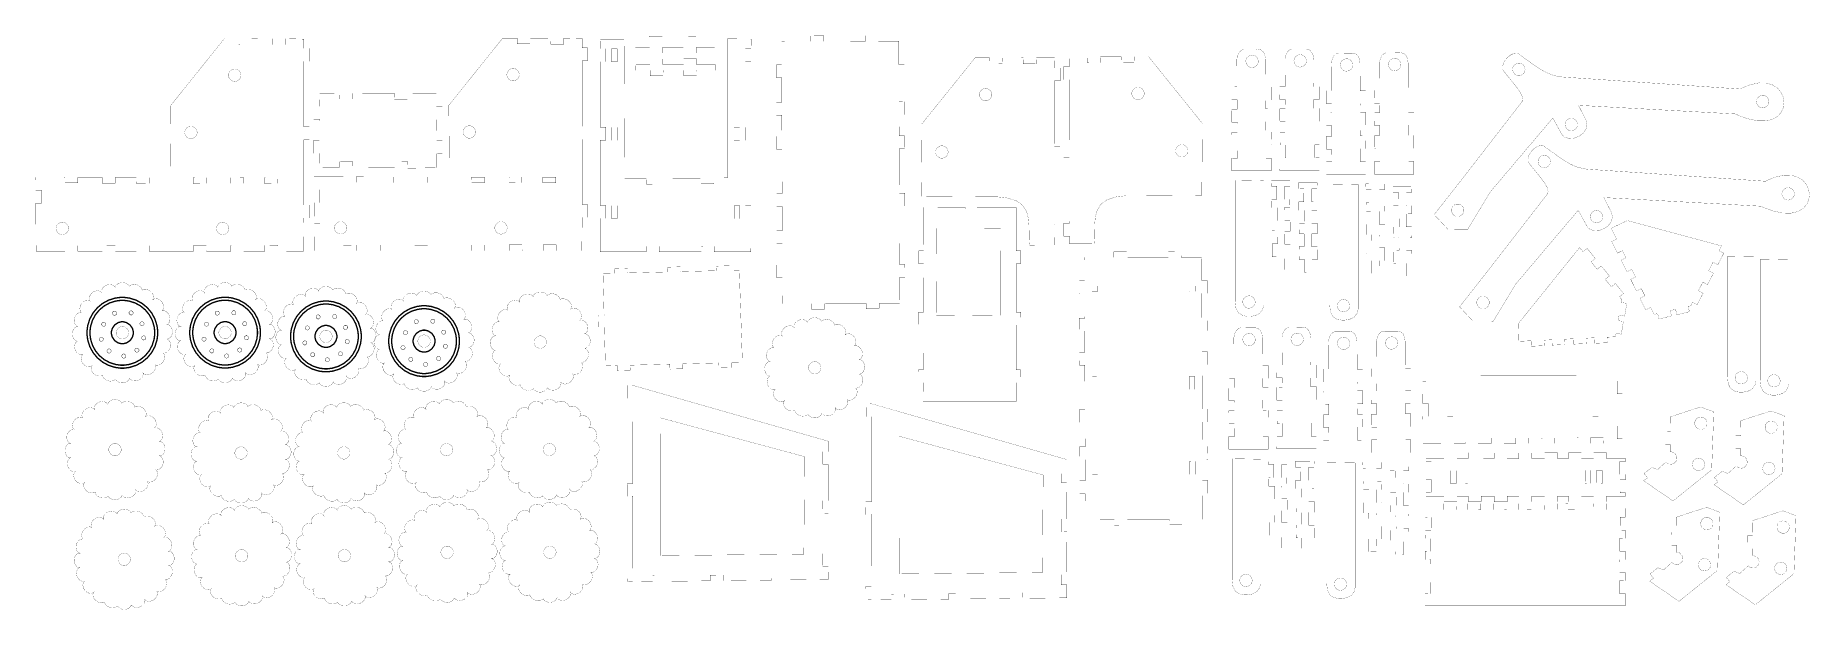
# Model space of a CAD drawing. Extents: x 0.7 to 27.4, y 1.6 to 10.2.
import ezdxf

# ---------------------------------------------------------------- set-up
doc = ezdxf.new("R2010")
doc.units = 0
doc.header["$MEASUREMENT"] = 0
doc.layers.add('Layer1', color=50, linetype='Continuous')

msp = doc.modelspace()

# ---------------------------------------------------------------- linework, layer by layer
at = {"color": 0}
for points, const_width in [([(4.72086, 10.1647), (4.72086, 10.1647), (4.72086, 10.143), (4.72086, 10.0951), (4.72086, 10.0472), (4.72086, 10.0254), (4.72086, 10.0254), (4.72086, 10.0254), (4.73318, 10.0254), (4.76042, 10.0254), (4.7876, 10.0254), (4.79997, 10.0254), (4.79997, 10.0254), (4.79997, 10.0254), (4.79997, 10.0171), (4.79997, 9.99511), (4.79997, 9.96403), (4.79997, 9.92839), (4.79997, 9.89274), (4.79997, 9.86165), (4.79997, 9.83963), (4.79997, 9.83128), (4.79997, 9.83128), (4.79997, 9.83128), (4.7876, 9.83128), (4.76036, 9.83128), (4.73313, 9.83128), (4.72081, 9.83128), (4.72081, 9.83128), (4.72081, 9.83128), (4.72076, 9.78896), (4.72076, 9.67725), (4.72076, 9.51932), (4.72071, 9.33826), (4.72065, 9.15728), (4.72065, 8.99935), (4.72065, 8.88764), (4.72065, 8.84526), (4.72065, 8.84526), (4.72065, 8.84526), (4.73346, 8.84526), (4.76172, 8.84526), (4.78993, 8.84526), (4.80279, 8.84526), (4.80279, 8.84526), (4.80279, 8.84526), (4.80279, 8.83697), (4.80279, 8.81494), (4.80279, 8.78386), (4.80279, 8.74821), (4.80279, 8.71257), (4.80279, 8.68147), (4.80279, 8.65944), (4.80279, 8.6511), (4.80279, 8.6511), (4.80279, 8.6511), (4.78993, 8.6511), (4.76172, 8.6511), (4.73346, 8.6511), (4.72065, 8.6511), (4.72065, 8.6511), (4.72065, 8.6511), (4.7206, 8.60906), (4.7206, 8.49804), (4.72054, 8.34115), (4.72054, 8.16124), (4.72049, 7.98133), (4.72043, 7.82443), (4.72043, 7.71343), (4.72043, 7.67133), (4.72043, 7.67133), (4.72043, 7.67133), (4.73296, 7.67133), (4.76053, 7.67133), (4.78808, 7.67133), (4.80067, 7.67133), (4.80067, 7.67133), (4.80067, 7.67133), (4.80067, 7.66303), (4.80067, 7.641), (4.80067, 7.60992), (4.80067, 7.57428), (4.80067, 7.53868), (4.80067, 7.5076), (4.80067, 7.48557), (4.80067, 7.47721), (4.80067, 7.47721), (4.80067, 7.47721), (4.78808, 7.47721), (4.76053, 7.47721), (4.73296, 7.47721), (4.72043, 7.47721), (4.72043, 7.47721), (4.72043, 7.47721), (4.72017, 7.45574), (4.71951, 7.39903), (4.71864, 7.3189), (4.71761, 7.22706), (4.71653, 7.13519), (4.71565, 7.05507), (4.715, 6.99837), (4.71479, 6.97683), (4.71479, 6.97683), (4.71479, 6.97683), (4.69814, 6.97683), (4.65435, 6.97672), (4.59244, 6.97661), (4.52149, 6.97646), (4.45053, 6.97635), (4.38861, 6.97624), (4.34483, 6.97613), (4.32824, 6.97607), (4.32824, 6.97607), (4.32824, 6.97607), (4.32829, 6.98975), (4.3284, 7.01975), (4.3285, 7.04975), (4.32861, 7.06337), (4.32861, 7.06337), (4.32861, 7.06337), (4.32026, 7.06347), (4.29824, 7.06358), (4.26714, 7.06381), (4.2315, 7.06401), (4.19586, 7.06429), (4.16476, 7.06451), (4.14274, 7.06461), (4.13444, 7.06467), (4.13444, 7.06467), (4.13444, 7.06467), (4.13428, 7.05094), (4.134, 7.02061), (4.13374, 6.99029), (4.13363, 6.97651), (4.13363, 6.97651), (4.13363, 6.97651), (4.11996, 6.97657), (4.08404, 6.97657), (4.03321, 6.97661), (3.97499, 6.97667), (3.91672, 6.97678), (3.86589, 6.97683), (3.82997, 6.97683), (3.81635, 6.97683), (3.81635, 6.97683), (3.81635, 6.97683), (3.81629, 6.99061), (3.81625, 7.02089), (3.81619, 7.05117), (3.81619, 7.06489), (3.81619, 7.06489), (3.81619, 7.06489), (3.80783, 7.06489), (3.78581, 7.06478), (3.75472, 7.06467), (3.71907, 7.06451), (3.68343, 7.0644), (3.65235, 7.06429), (3.63032, 7.06418), (3.62201, 7.06413), (3.62201, 7.06413), (3.62201, 7.06413), (3.62207, 7.05051), (3.62218, 7.02051), (3.62229, 6.99056), (3.6224, 6.97689), (3.6224, 6.97689), (3.6224, 6.97689), (3.60656, 6.97689), (3.56483, 6.97689), (3.50586, 6.97689), (3.43826, 6.97689), (3.37067, 6.97689), (3.31168, 6.97689), (3.26997, 6.97689), (3.25418, 6.97689), (3.25418, 6.97689), (3.25418, 6.97689), (3.25575, 6.97689), (3.25575, 6.97689), (3.25575, 6.97689), (3.25569, 6.99029), (3.25569, 7.01964), (3.25569, 7.04904), (3.25569, 7.06239), (3.25569, 7.06239), (3.25569, 7.06239), (3.24735, 7.06239), (3.22532, 7.06239), (3.19422, 7.06239), (3.15858, 7.06233), (3.12294, 7.06228), (3.09185, 7.06228), (3.06982, 7.06228), (3.06153, 7.06222), (3.06153, 7.06222), (3.06153, 7.06222), (3.06153, 7.04893), (3.06153, 7.01958), (3.06153, 6.99024), (3.06158, 6.97689), (3.06158, 6.97689), (3.06158, 6.97689), (3.03293, 6.97694), (2.95747, 6.97694), (2.85075, 6.97694), (2.7284, 6.97694), (2.60607, 6.97694), (2.49935, 6.97694), (2.42389, 6.97694), (2.39529, 6.97694), (2.39529, 6.97694), (2.39529, 6.97694), (2.39535, 6.98986), (2.39556, 7.01828), (2.39572, 7.04671), (2.39583, 7.05957), (2.39583, 7.05957), (2.39583, 7.05957), (2.38747, 7.05968), (2.36546, 7.05979), (2.33436, 7.06), (2.29878, 7.06022), (2.26313, 7.06049), (2.23204, 7.06071), (2.21001, 7.06082), (2.20171, 7.06087), (2.20171, 7.06087), (2.20171, 7.06087), (2.20161, 7.04779), (2.20139, 7.01893), (2.20117, 6.99007), (2.20111, 6.97694), (2.20111, 6.97694), (2.20111, 6.97694), (2.18756, 6.977), (2.15181, 6.977), (2.10124, 6.977), (2.04329, 6.977), (1.98535, 6.977), (1.93479, 6.977), (1.89903, 6.977), (1.88553, 6.977), (1.88553, 6.977), (1.88553, 6.977), (1.88542, 6.99029), (1.88531, 7.01953), (1.88519, 7.04878), (1.88514, 7.06201), (1.88514, 7.06201), (1.88514, 7.06201), (1.87679, 7.06201), (1.85476, 7.0619), (1.82368, 7.06179), (1.78808, 7.06164), (1.75244, 7.06153), (1.72136, 7.06142), (1.69933, 7.06131), (1.69103, 7.06125), (1.69103, 7.06125), (1.69103, 7.06125), (1.69103, 7.04813), (1.69119, 7.01915), (1.69129, 6.99018), (1.69135, 6.977), (1.69135, 6.977), (1.69135, 6.977), (1.67546, 6.977), (1.63363, 6.977), (1.57454, 6.977), (1.50678, 6.977), (1.43896, 6.977), (1.37988, 6.977), (1.33805, 6.977), (1.32221, 6.977), (1.32221, 6.977), (1.32221, 6.977), (1.32216, 6.99013), (1.32216, 7.01899), (1.32216, 7.0479), (1.32216, 7.06099), (1.32216, 7.06099), (1.32216, 7.06099), (1.3138, 7.06099), (1.29177, 7.06099), (1.26069, 7.06099), (1.22504, 7.06093), (1.1894, 7.06087), (1.15831, 7.06087), (1.13628, 7.06087), (1.12798, 7.06082), (1.12798, 7.06082), (1.12798, 7.06082), (1.12798, 7.04775), (1.12798, 7.01893), (1.12798, 6.99013), (1.12804, 6.977), (1.12804, 6.977), (1.12804, 6.977), (1.10938, 6.97706), (1.06027, 6.97706), (0.99089, 6.97706), (0.9113, 6.97706), (0.83171, 6.97706), (0.76231, 6.97706), (0.71322, 6.97706), (0.69461, 6.97706), (0.69461, 6.97706), (0.69461, 6.97706), (0.6945, 6.98606), (0.69434, 7.00982), (0.69407, 7.04335), (0.69379, 7.08182), (0.69352, 7.12028), (0.69325, 7.15381), (0.69309, 7.17757), (0.69303, 7.18653), (0.69303, 7.18653), (0.69303, 7.18653), (0.70611, 7.18653), (0.73503, 7.18653), (0.76389, 7.18653), (0.77702, 7.18653), (0.77702, 7.18653), (0.77702, 7.18653), (0.77702, 7.19488), (0.77702, 7.2169), (0.77702, 7.24799), (0.77702, 7.28364), (0.77702, 7.31928), (0.77702, 7.35037), (0.77702, 7.3724), (0.77702, 7.38069), (0.77702, 7.38069), (0.77702, 7.38069), (0.76362, 7.38069), (0.73427, 7.38069), (0.70491, 7.38069), (0.69157, 7.38069), (0.69157, 7.38069), (0.69157, 7.38069), (0.69146, 7.39442), (0.69119, 7.4305), (0.69081, 7.48144), (0.69037, 7.53993), (0.68989, 7.59842), (0.68951, 7.64936), (0.68924, 7.68544), (0.68918, 7.69911), (0.68918, 7.69911), (0.68918, 7.69911), (0.70269, 7.69911), (0.73242, 7.69911), (0.7621, 7.69911), (0.77566, 7.69911), (0.77566, 7.69911), (0.77566, 7.69911), (0.77566, 7.70747), (0.77566, 7.72949), (0.77566, 7.76058), (0.77566, 7.79622), (0.77566, 7.83188), (0.77566, 7.86296), (0.77566, 7.88499), (0.77566, 7.89328), (0.77566, 7.89328), (0.77566, 7.89328), (0.76188, 7.89328), (0.73166, 7.89328), (0.70139, 7.89328), (0.68766, 7.89328), (0.68766, 7.89328), (0.68766, 7.89328), (0.68755, 7.90164), (0.68739, 7.92356), (0.68717, 7.95458), (0.68696, 7.99018), (0.68669, 8.02576), (0.68647, 8.05681), (0.68631, 8.07872), (0.68625, 8.08703), (0.68625, 8.08703), (0.68625, 8.08703), (0.70519, 8.08703), (0.75526, 8.08692), (0.82601, 8.08681), (0.90712, 8.08664), (0.98823, 8.08649), (1.05897, 8.08637), (1.10905, 8.08626), (1.12804, 8.08621), (1.12804, 8.08621), (1.12804, 8.08621), (1.12804, 8.0734), (1.12809, 8.04525), (1.12809, 8.01708), (1.12815, 8.00424), (1.12815, 8.00424), (1.12815, 8.00424), (1.13645, 8.00429), (1.15848, 8.00429), (1.18956, 8.00429), (1.22521, 8.00429), (1.2608, 8.00435), (1.29188, 8.00435), (1.31391, 8.00435), (1.32227, 8.00435), (1.32227, 8.00435), (1.32227, 8.00435), (1.32221, 8.01708), (1.32221, 8.04508), (1.32221, 8.07314), (1.32221, 8.08583), (1.32221, 8.08583), (1.32221, 8.08583), (1.33794, 8.08578), (1.37945, 8.08561), (1.4381, 8.08539), (1.50538, 8.08507), (1.57264, 8.08479), (1.63129, 8.08458), (1.67279, 8.08442), (1.68858, 8.08431), (1.68858, 8.08431), (1.68858, 8.08431), (1.68858, 8.07096), (1.68875, 8.04156), (1.68886, 8.01221), (1.68892, 7.99881), (1.68892, 7.99881), (1.68892, 7.99881), (1.69721, 7.99886), (1.71924, 7.99897), (1.75032, 7.99908), (1.78597, 7.99918), (1.82161, 7.99935), (1.85271, 7.99946), (1.87472, 7.99957), (1.88308, 7.99957), (1.88308, 7.99957), (1.88308, 7.99957), (1.88303, 8.01292), (1.88292, 8.04215), (1.88276, 8.07146), (1.88276, 8.08475), (1.88276, 8.08475), (1.88276, 8.08475), (1.89643, 8.08475), (1.93246, 8.08469), (1.98346, 8.08458), (2.04189, 8.08447), (2.10026, 8.08436), (2.15126, 8.08425), (2.18728, 8.08421), (2.20101, 8.08415), (2.20101, 8.08415), (2.20101, 8.08415), (2.2009, 8.0709), (2.20068, 8.04178), (2.20047, 8.01264), (2.20042, 7.99935), (2.20042, 7.99935), (2.20042, 7.99935), (2.20871, 7.99929), (2.23074, 7.99918), (2.26183, 7.99897), (2.29747, 7.99869), (2.33311, 7.99849), (2.36421, 7.99826), (2.38624, 7.99815), (2.39458, 7.99804), (2.39458, 7.99804), (2.39458, 7.99804), (2.39464, 8.01144), (2.39486, 8.04081), (2.39501, 8.07021), (2.39513, 8.08356), (2.39513, 8.08356), (2.39513, 8.08356), (2.40918, 8.08356), (2.4464, 8.0835), (2.49892, 8.08344), (2.55919, 8.08339), (2.61947, 8.08333), (2.67199, 8.08328), (2.70921, 8.08322), (2.72331, 8.08317), (2.72331, 8.08317), (2.72331, 8.08317), (2.72293, 8.12956), (2.72194, 8.25179), (2.7206, 8.42453), (2.71903, 8.62261), (2.71744, 8.82069), (2.7161, 8.99343), (2.71511, 9.11567), (2.71479, 9.162), (2.71479, 9.162), (2.71479, 9.162), (2.72385, 9.17339), (2.74963, 9.2054), (2.78956, 9.25526), (2.84142, 9.31982), (2.90278, 9.39626), (2.97125, 9.48161), (3.04449, 9.57286), (3.12011, 9.66704), (3.19569, 9.76124), (3.26893, 9.85249), (3.3374, 9.93782), (3.39876, 10.0143), (3.45063, 10.0788), (3.49056, 10.1287), (3.51633, 10.1607), (3.52544, 10.172), (3.52544, 10.172), (3.52544, 10.172), (3.53467, 10.172), (3.55914, 10.1718), (3.59369, 10.1716), (3.63331, 10.1713), (3.67285, 10.1711), (3.70742, 10.1709), (3.73188, 10.1707), (3.74115, 10.1706), (3.74115, 10.1706), (3.74115, 10.1706), (3.74115, 10.1573), (3.74132, 10.1279), (3.74143, 10.0985), (3.74149, 10.0851), (3.74149, 10.0851), (3.74149, 10.0851), (3.74978, 10.0852), (3.77181, 10.0853), (3.8029, 10.0854), (3.83854, 10.0855), (3.87418, 10.0857), (3.90528, 10.0858), (3.92731, 10.0859), (3.93565, 10.0859), (3.93565, 10.0859), (3.93565, 10.0859), (3.9356, 10.099), (3.93549, 10.1277), (3.93533, 10.1565), (3.93533, 10.1695), (3.93533, 10.1695), (3.93533, 10.1695), (3.94883, 10.1697), (3.98454, 10.17), (4.03504, 10.1705), (4.09289, 10.1711), (4.15072, 10.1716), (4.20122, 10.1722), (4.23693, 10.1725), (4.25049, 10.1726), (4.25049, 10.1726)], 0.00266), ([(4.72086, 10.1647), (4.72086, 10.1647), (4.67774, 10.1658), (4.5829, 10.1683), (4.48801, 10.1709), (4.44493, 10.172), (4.44493, 10.172), (4.44493, 10.172), (4.44476, 10.1578), (4.44439, 10.1263), (4.44401, 10.0947), (4.4439, 10.0804), (4.4439, 10.0804), (4.4439, 10.0804), (4.43554, 10.0805), (4.41351, 10.0806), (4.38243, 10.0808), (4.34679, 10.0811), (4.31114, 10.0813), (4.28006, 10.0815), (4.25803, 10.0817), (4.24972, 10.0817), (4.24972, 10.0817), (4.24972, 10.0817), (4.24983, 10.0959), (4.25011, 10.1271), (4.25032, 10.1584), (4.25049, 10.1726), (4.25049, 10.1726), (4.25049, 10.1726), (4.25201, 10.1738), (4.25201, 10.1738)], 0.00266), ([(8.90788, 10.1728), (8.90788, 10.1728), (8.90788, 10.1512), (8.90788, 10.1033), (8.90788, 10.0554), (8.90788, 10.0336), (8.90788, 10.0336), (8.90788, 10.0336), (8.92019, 10.0336), (8.94743, 10.0336), (8.97467, 10.0336), (8.98703, 10.0336), (8.98703, 10.0336), (8.98703, 10.0336), (8.98703, 10.0253), (8.98703, 10.0033), (8.98703, 9.97222), (8.98703, 9.93658), (8.98703, 9.90093), (8.98703, 9.86985), (8.98703, 9.84782), (8.98703, 9.83946), (8.98703, 9.83946), (8.98703, 9.83946), (8.97461, 9.83946), (8.94743, 9.83946), (8.92019, 9.83946), (8.90782, 9.83946), (8.90782, 9.83946), (8.90782, 9.83946), (8.90776, 9.79715), (8.90776, 9.68544), (8.90776, 9.5275), (8.90771, 9.34646), (8.90767, 9.16547), (8.90767, 9.00754), (8.90767, 8.89583), (8.90767, 8.85346), (8.90767, 8.85346), (8.90767, 8.85346), (8.92046, 8.85346), (8.94874, 8.85346), (8.97694, 8.85346), (8.98981, 8.85346), (8.98981, 8.85346), (8.98981, 8.85346), (8.98981, 8.84517), (8.98981, 8.82314), (8.98981, 8.79204), (8.98981, 8.7564), (8.98981, 8.72076), (8.98981, 8.68967), (8.98981, 8.66764), (8.98981, 8.65929), (8.98981, 8.65929), (8.98981, 8.65929), (8.97694, 8.65929), (8.94874, 8.65929), (8.92046, 8.65929), (8.90767, 8.65929), (8.90767, 8.65929), (8.90767, 8.65929), (8.90761, 8.61724), (8.90761, 8.50624), (8.90756, 8.34933), (8.90756, 8.16943), (8.9075, 7.98958), (8.90744, 7.83268), (8.90744, 7.72168), (8.90744, 7.67958), (8.90744, 7.67958), (8.90744, 7.67958), (8.91997, 7.67958), (8.94754, 7.67958), (8.9751, 7.67958), (8.98768, 7.67958), (8.98768, 7.67958), (8.98768, 7.67958), (8.98768, 7.67128), (8.98768, 7.64925), (8.98768, 7.61817), (8.98768, 7.58251), (8.98768, 7.54688), (8.98768, 7.51579), (8.98768, 7.49376), (8.98768, 7.4854), (8.98768, 7.4854), (8.98768, 7.4854), (8.9751, 7.4854), (8.94754, 7.4854), (8.91997, 7.4854), (8.90744, 7.4854), (8.90744, 7.4854), (8.90744, 7.4854), (8.90717, 7.46392), (8.90653, 7.40722), (8.90565, 7.3271), (8.90463, 7.23525), (8.90354, 7.14339), (8.90267, 7.06326), (8.90201, 7.00657), (8.90181, 6.98503), (8.90181, 6.98503), (8.90181, 6.98503), (8.88514, 6.98503), (8.84136, 6.98492), (8.77946, 6.98481), (8.7085, 6.98465), (8.63753, 6.98454), (8.57563, 6.98443), (8.53185, 6.98432), (8.51525, 6.98426), (8.51525, 6.98426), (8.51525, 6.98426), (8.51531, 6.99794), (8.5154, 7.02794), (8.51551, 7.058), (8.51563, 7.07161), (8.51563, 7.07161), (8.51563, 7.07161), (8.50726, 7.07167), (8.48525, 7.07183), (8.45415, 7.07206), (8.41851, 7.07226), (8.38286, 7.07249), (8.35178, 7.07269), (8.32975, 7.07286), (8.32146, 7.07286), (8.32146, 7.07286), (8.32146, 7.07286), (8.32129, 7.05914), (8.32101, 7.02881), (8.32075, 6.99849), (8.32064, 6.98469), (8.32064, 6.98469), (8.32064, 6.98469), (8.30697, 6.98475), (8.27106, 6.98481), (8.22021, 6.98486), (8.162, 6.98492), (8.10374, 6.98497), (8.0529, 6.98503), (8.01699, 6.98508), (8.00336, 6.98508), (8.00336, 6.98508), (8.00336, 6.98508), (8.00331, 6.99886), (8.00325, 7.02908), (8.00319, 7.05935), (8.00319, 7.07308), (8.00319, 7.07308), (8.00319, 7.07308), (7.99485, 7.07308), (7.97282, 7.07297), (7.94174, 7.07286), (7.90608, 7.07269), (7.87044, 7.0726), (7.83936, 7.07249), (7.81733, 7.07238), (7.80903, 7.07232), (7.80903, 7.07232), (7.80903, 7.07232), (7.80908, 7.05871), (7.80919, 7.02869), (7.80931, 6.99875), (7.8094, 6.98508), (7.8094, 6.98508), (7.8094, 6.98508), (7.79357, 6.98508), (7.75185, 6.98508), (7.69288, 6.98508), (7.62528, 6.98508), (7.55767, 6.98508), (7.49869, 6.98508), (7.45697, 6.98508), (7.44119, 6.98508), (7.44119, 6.98508), (7.44119, 6.98508), (7.44276, 6.98508), (7.44276, 6.98508), (7.44276, 6.98508), (7.44271, 6.99849), (7.44271, 7.02783), (7.44271, 7.05724), (7.44271, 7.07058), (7.44271, 7.07058), (7.44271, 7.07058), (7.43435, 7.07058), (7.41233, 7.07058), (7.38124, 7.07058), (7.3456, 7.07053), (7.30994, 7.07047), (7.27886, 7.07047), (7.25683, 7.07047), (7.24854, 7.07042), (7.24854, 7.07042), (7.24854, 7.07042), (7.24854, 7.05713), (7.24854, 7.02778), (7.24854, 6.99843), (7.24858, 6.98508), (7.24858, 6.98508), (7.24858, 6.98508), (7.21994, 6.98514), (7.14447, 6.98514), (7.03776, 6.98514), (6.91542, 6.98514), (6.79308, 6.98514), (6.68636, 6.98514), (6.61089, 6.98514), (6.58231, 6.98514), (6.58231, 6.98514), (6.58231, 6.98514), (6.58236, 6.99804), (6.58257, 7.02647), (6.58274, 7.0549), (6.58285, 7.06776), (6.58285, 7.06776), (6.58285, 7.06776), (6.57449, 7.06787), (6.55246, 7.06799), (6.52138, 7.06819), (6.48579, 7.06842), (6.45014, 7.06868), (6.41906, 7.0689), (6.39703, 7.06901), (6.38872, 7.06907), (6.38872, 7.06907), (6.38872, 7.06907), (6.38861, 7.05599), (6.3884, 7.02713), (6.38818, 6.99826), (6.38813, 6.98514), (6.38813, 6.98514), (6.38813, 6.98514), (6.37457, 6.98519), (6.33882, 6.98519), (6.28825, 6.98519), (6.23031, 6.98519), (6.17236, 6.98519), (6.12181, 6.98519), (6.08604, 6.98519), (6.07254, 6.98519), (6.07254, 6.98519), (6.07254, 6.98519), (6.07243, 6.99849), (6.07232, 7.02772), (6.07221, 7.05697), (6.07215, 7.07021), (6.07215, 7.07021), (6.07215, 7.07021), (6.06381, 7.07021), (6.04178, 7.0701), (6.01069, 7.06999), (5.97504, 7.06982), (5.9394, 7.06972), (5.90831, 7.06961), (5.88629, 7.0695), (5.87799, 7.06944), (5.87799, 7.06944), (5.87799, 7.06944), (5.87804, 7.05632), (5.87815, 7.02735), (5.87825, 6.99837), (5.87836, 6.98519), (5.87836, 6.98519), (5.87836, 6.98519), (5.86247, 6.98519), (5.82064, 6.98519), (5.76156, 6.98519), (5.69379, 6.98519), (5.62597, 6.98519), (5.56689, 6.98519), (5.52507, 6.98519), (5.50922, 6.98519), (5.50922, 6.98519), (5.50922, 6.98519), (5.50917, 6.99837), (5.50917, 7.02724), (5.50917, 7.0561), (5.50917, 7.06922), (5.50917, 7.06922), (5.50917, 7.06922), (5.50082, 7.06922), (5.47879, 7.06922), (5.44769, 7.06922), (5.41206, 7.06917), (5.37642, 7.06912), (5.34532, 7.06912), (5.32329, 7.06912), (5.315, 7.06907), (5.315, 7.06907), (5.315, 7.06907), (5.315, 7.05599), (5.315, 7.02718), (5.315, 6.99837), (5.31506, 6.98525), (5.31506, 6.98525), (5.31506, 6.98525), (5.29639, 6.98525), (5.24729, 6.98525), (5.1779, 6.98525), (5.09831, 6.98525), (5.01872, 6.98525), (4.94933, 6.98525), (4.90022, 6.98525), (4.88162, 6.98525), (4.88162, 6.98525), (4.88162, 6.98525), (4.88151, 6.99425), (4.88135, 7.01801), (4.88108, 7.05154), (4.88081, 7.09), (4.88053, 7.12853), (4.88026, 7.16206), (4.8801, 7.18582), (4.88004, 7.19476), (4.88004, 7.19476), (4.88004, 7.19476), (4.89312, 7.19476), (4.92204, 7.19476), (4.9509, 7.19476), (4.96403, 7.19476), (4.96403, 7.19476), (4.96403, 7.19476), (4.96403, 7.20313), (4.96403, 7.22515), (4.96403, 7.25624), (4.96403, 7.29183), (4.96403, 7.32747), (4.96403, 7.35856), (4.96403, 7.38058), (4.96403, 7.38889), (4.96403, 7.38889), (4.96403, 7.38889), (4.95063, 7.38889), (4.92128, 7.38889), (4.89193, 7.38889), (4.87858, 7.38889), (4.87858, 7.38889), (4.87858, 7.38889), (4.87847, 7.40261), (4.87815, 7.43869), (4.87776, 7.48969), (4.87733, 7.54813), (4.8769, 7.60661), (4.87651, 7.65761), (4.87619, 7.69368), (4.87614, 7.70736), (4.87614, 7.70736), (4.87614, 7.70736), (4.88965, 7.70736), (4.91938, 7.70736), (4.94911, 7.70736), (4.96268, 7.70731), (4.96268, 7.70731), (4.96268, 7.70731), (4.96268, 7.71565), (4.96268, 7.73768), (4.96268, 7.76878), (4.96268, 7.80442), (4.96268, 7.84006), (4.96268, 7.87115), (4.96268, 7.89318), (4.96268, 7.90147), (4.96268, 7.90147), (4.96268, 7.90147), (4.94889, 7.90153), (4.91868, 7.90153), (4.8884, 7.90153), (4.87468, 7.90153), (4.87468, 7.90153), (4.87468, 7.90153), (4.87457, 7.90989), (4.8744, 7.93181), (4.87418, 7.96283), (4.87392, 7.99837), (4.87364, 8.03396), (4.87343, 8.065), (4.87326, 8.08692), (4.87321, 8.09521), (4.87321, 8.09521), (4.87321, 8.09521), (4.89214, 8.09521), (4.94222, 8.09511), (5.01297, 8.095), (5.09413, 8.09483), (5.17524, 8.09467), (5.24599, 8.09457), (5.29606, 8.09446), (5.31506, 8.0944), (5.31506, 8.0944), (5.31506, 8.0944), (5.31506, 8.0816), (5.31506, 8.05344), (5.31506, 8.02528), (5.31511, 8.01243), (5.31511, 8.01243), (5.31511, 8.01243), (5.3234, 8.01247), (5.34543, 8.01247), (5.37651, 8.01247), (5.41217, 8.01253), (5.44781, 8.01258), (5.47889, 8.01258), (5.50092, 8.01258), (5.50928, 8.01258), (5.50928, 8.01258), (5.50928, 8.01258), (5.50922, 8.02533), (5.50922, 8.05333), (5.50922, 8.08132), (5.50922, 8.09403), (5.50922, 8.09403), (5.50922, 8.09403), (5.52496, 8.09397), (5.56646, 8.09381), (5.62511, 8.09358), (5.69239, 8.09326), (5.75965, 8.09299), (5.81831, 8.09278), (5.85981, 8.09261), (5.8756, 8.0925), (5.8756, 8.0925), (5.8756, 8.0925), (5.8756, 8.07915), (5.87576, 8.04975), (5.87587, 8.0204), (5.87592, 8.007), (5.87592, 8.007), (5.87592, 8.007), (5.88422, 8.00706), (5.90625, 8.00717), (5.93733, 8.00726), (5.97299, 8.00738), (6.00863, 8.00754), (6.03971, 8.00765), (6.06174, 8.00776), (6.0701, 8.00776), (6.0701, 8.00776), (6.0701, 8.00776), (6.07004, 8.02111), (6.06993, 8.0504), (6.06976, 8.07969), (6.06976, 8.09299), (6.06976, 8.09299), (6.06976, 8.09299), (6.08344, 8.09299), (6.11947, 8.09293), (6.17046, 8.09283), (6.22889, 8.09272), (6.28728, 8.09261), (6.33826, 8.0925), (6.37429, 8.09244), (6.38803, 8.09239), (6.38803, 8.09239), (6.38803, 8.09239), (6.38792, 8.07915), (6.38769, 8.04997), (6.38747, 8.02083), (6.38743, 8.00754), (6.38743, 8.00754), (6.38743, 8.00754), (6.39572, 8.00749), (6.41775, 8.00738), (6.44883, 8.00717), (6.48449, 8.00689), (6.52013, 8.00667), (6.55122, 8.00646), (6.57324, 8.00635), (6.5816, 8.00624), (6.5816, 8.00624), (6.5816, 8.00624), (6.58165, 8.01964), (6.58187, 8.04899), (6.58203, 8.0784), (6.58214, 8.09174), (6.58214, 8.09174), (6.58214, 8.09174), (6.59619, 8.09174), (6.6334, 8.09174), (6.68593, 8.09169), (6.74621, 8.09158), (6.80647, 8.09153), (6.859, 8.09147), (6.89621, 8.09147), (6.91032, 8.09142), (6.91032, 8.09142), (6.91032, 8.09142), (6.90994, 8.13781), (6.90896, 8.25999), (6.90761, 8.43278), (6.90603, 8.63081), (6.90446, 8.82889), (6.9031, 9.00168), (6.90213, 9.12386), (6.90181, 9.17019), (6.90181, 9.17019), (6.90181, 9.17019), (6.91086, 9.18158), (6.93664, 9.2136), (6.97657, 9.26346), (7.02843, 9.32807), (7.08979, 9.40451), (7.15826, 9.48981), (7.2315, 9.58106), (7.30712, 9.67524), (7.38271, 9.76947), (7.45594, 9.86074), (7.52442, 9.94601), (7.58578, 10.0225), (7.63764, 10.0871), (7.67757, 10.1369), (7.70335, 10.1689), (7.71246, 10.1803), (7.71246, 10.1803), (7.71246, 10.1803), (7.72168, 10.1802), (7.74615, 10.1801), (7.78071, 10.1798), (7.82032, 10.1796), (7.85986, 10.1793), (7.89442, 10.1791), (7.91889, 10.1789), (7.92817, 10.1788), (7.92817, 10.1788), (7.92817, 10.1788), (7.92817, 10.1655), (7.92833, 10.1361), (7.92844, 10.1067), (7.9285, 10.0933), (7.9285, 10.0933), (7.9285, 10.0933), (7.93679, 10.0934), (7.95882, 10.0935), (7.9899, 10.0936), (8.02556, 10.0937), (8.06119, 10.0939), (8.09229, 10.094), (8.11431, 10.0941), (8.12267, 10.0941), (8.12267, 10.0941), (8.12267, 10.0941), (8.12261, 10.1072), (8.1225, 10.1359), (8.12235, 10.1647), (8.12235, 10.1777), (8.12235, 10.1777), (8.12235, 10.1777), (8.13585, 10.1779), (8.17156, 10.1782), (8.22206, 10.1788), (8.27989, 10.1793), (8.33772, 10.1798), (8.38824, 10.1804), (8.42393, 10.1807), (8.4375, 10.1808), (8.4375, 10.1808)], 0.00266), ([(8.90788, 10.1728), (8.90788, 10.1728), (8.86475, 10.174), (8.76992, 10.1766), (8.67503, 10.1791), (8.63194, 10.1803), (8.63194, 10.1803), (8.63194, 10.1803), (8.63178, 10.166), (8.6314, 10.1344), (8.63103, 10.103), (8.63092, 10.0886), (8.63092, 10.0886), (8.63092, 10.0886), (8.62256, 10.0887), (8.60053, 10.0888), (8.56944, 10.089), (8.53381, 10.0893), (8.49815, 10.0895), (8.46707, 10.0897), (8.44504, 10.0898), (8.43674, 10.0899), (8.43674, 10.0899), (8.43674, 10.0899), (8.43685, 10.1041), (8.43713, 10.1354), (8.43733, 10.1667), (8.4375, 10.1808), (8.4375, 10.1808), (8.4375, 10.1808), (8.43901, 10.182), (8.43901, 10.182)], 0.00266), ([(3.58751, 9.62229), (3.58751, 9.62224)], 0.00266), ([(3.68126, 9.71604), (3.68126, 9.71599)], 0.00266), ([(3.77501, 9.62229), (3.77501, 9.62224)], 0.00266), ([(3.68126, 9.52854), (3.68126, 9.52849)], 0.00266), ([(1.99154, 6.28315), (1.99154, 6.28304)], 0.02067), ([(1.99154, 6.23833), (1.99154, 6.23828)], 0.02067), ([(3.53678, 6.28489), (3.53678, 6.28483)], 0.02067), ([(3.53678, 6.24013), (3.53678, 6.24001)], 0.02067), ([(5.05328, 6.2284), (5.05328, 6.22835)], 0.02067), ([(5.05328, 6.1836), (5.05328, 6.18354)], 0.02067), ([(6.5294, 6.15744), (6.5294, 6.15739)], 0.02067), ([(1.99154, 5.91624), (1.99154, 5.91613)], 0.02067), ([(3.53678, 5.91797), (3.53678, 5.91792)], 0.02067), ([(5.05328, 5.86149), (5.05328, 5.86143)], 0.02067), ([(6.5294, 6.11268), (6.5294, 6.11257)], 0.02067), ([(1.45969, 5.75125), (1.45969, 5.75119)], 0.02067), ([(1.5045, 5.75125), (1.5045, 5.75119)], 0.02067), ([(1.82661, 5.75125), (1.82661, 5.75119)], 0.02067), ([(2.15647, 5.75125), (2.15647, 5.75119)], 0.02067), ([(2.47857, 5.75125), (2.47857, 5.75119)], 0.02067), ([(2.52339, 5.75125), (2.52339, 5.75119)], 0.02067), ([(3.00493, 5.75304), (3.00493, 5.75299)], 0.02067), ([(3.04975, 5.75304), (3.04975, 5.75299)], 0.02067), ([(3.37185, 5.75304), (3.37185, 5.75299)], 0.02067), ([(3.70171, 5.75304), (3.70171, 5.75299)], 0.02067), ([(4.02382, 5.75304), (4.02382, 5.75299)], 0.02067), ([(4.06863, 5.75304), (4.06863, 5.75299)], 0.02067), ([(4.52143, 5.69656), (4.52143, 5.69646)], 0.02067), ([(4.56619, 5.69656), (4.56619, 5.6965)], 0.02067), ([(4.88835, 5.69656), (4.88835, 5.69646)], 0.02067), ([(5.21821, 5.69656), (5.21821, 5.69646)], 0.02067), ([(5.54031, 5.69656), (5.54031, 5.69646)], 0.02067), ([(5.58513, 5.6965), (5.58513, 5.69646)], 0.02067), ([(5.99756, 5.6256), (5.99756, 5.62554)], 0.02067), ([(6.04237, 5.6256), (6.04237, 5.62549)], 0.02067), ([(6.36447, 5.6256), (6.36447, 5.62554)], 0.02067), ([(6.5294, 5.79053), (6.5294, 5.79047)], 0.02067), ([(6.69433, 5.6256), (6.69433, 5.62549)], 0.02067), ([(7.0165, 5.6256), (7.0165, 5.62549)], 0.02067), ([(7.06125, 5.6256), (7.06125, 5.62554)], 0.02067), ([(1.99154, 5.58632), (1.99154, 5.58626)], 0.02067), ([(3.53678, 5.58811), (3.53678, 5.58806)], 0.02067), ([(5.05328, 5.53163), (5.05328, 5.53153)], 0.02067), ([(6.5294, 5.46067), (6.5294, 5.46056)], 0.02067), ([(1.99154, 5.26421), (1.99154, 5.26411)], 0.02067), ([(1.99154, 5.2194), (1.99154, 5.21935)], 0.02067), ([(3.53678, 5.26594), (3.53678, 5.2659)], 0.02067), ([(3.53678, 5.22119), (3.53678, 5.22108)], 0.02067), ([(5.05328, 5.20947), (5.05328, 5.20942)], 0.02067), ([(5.05328, 5.16465), (5.05328, 5.16461)], 0.02067), ([(6.5294, 5.13851), (6.5294, 5.13846)], 0.02067), ([(6.5294, 5.09375), (6.5294, 5.09364)], 0.02067), ([(22.2319, 3.86274), (22.2319, 3.86274), (22.2318, 3.87614), (22.2318, 3.90549), (22.2318, 3.9349), (22.2318, 3.94824), (22.2318, 3.94824), (22.2318, 3.94824), (22.2401, 3.94829), (22.2621, 3.94829), (22.2932, 3.94829), (22.3289, 3.94835), (22.3644, 3.9484), (22.3956, 3.9484), (22.4175, 3.9484), (22.4258, 3.9484), (22.4258, 3.9484), (22.4258, 3.9484), (22.4258, 3.93506), (22.426, 3.90565), (22.426, 3.87631), (22.426, 3.8629), (22.426, 3.8629), (22.426, 3.8629), (22.4344, 3.8629), (22.4568, 3.86279), (22.4883, 3.86257), (22.5244, 3.86242), (22.5606, 3.86225), (22.5921, 3.86203), (22.6144, 3.86193), (22.6229, 3.86187), (22.6229, 3.86187), (22.6229, 3.86187), (22.6229, 3.87472), (22.6229, 3.903), (22.6228, 3.93126), (22.6228, 3.94407), (22.6228, 3.94407), (22.6228, 3.94407), (22.6311, 3.94412), (22.6532, 3.94412), (22.6843, 3.94412), (22.7199, 3.94417), (22.7554, 3.94422), (22.7865, 3.94422), (22.8086, 3.94422), (22.8169, 3.94422), (22.8169, 3.94422), (22.8169, 3.94422), (22.8169, 3.93137), (22.8169, 3.90306), (22.8169, 3.87478), (22.8171, 3.86187), (22.8171, 3.86187), (22.8171, 3.86187), (22.8247, 3.86187), (22.8449, 3.86187), (22.8735, 3.86187), (22.9061, 3.86187), (22.9387, 3.86187), (22.9674, 3.86187), (22.9875, 3.86187), (22.9953, 3.86187), (22.9953, 3.86187), (22.9953, 3.86187), (22.9951, 3.87489), (22.9951, 3.90349), (22.9951, 3.93207), (22.9951, 3.94504), (22.9951, 3.94504), (22.9951, 3.94504), (23.0035, 3.9451), (23.0254, 3.9451), (23.0565, 3.9451), (23.0922, 3.94515), (23.1278, 3.94521), (23.1589, 3.94521), (23.181, 3.94521), (23.1893, 3.94521), (23.1893, 3.94521), (23.1893, 3.94521), (23.1893, 3.93218), (23.1893, 3.90354), (23.1893, 3.87489), (23.1894, 3.86187), (23.1894, 3.86187), (23.1894, 3.86187), (23.1976, 3.86187), (23.2194, 3.86187), (23.2503, 3.86187), (23.2857, 3.86187), (23.3211, 3.86187), (23.3519, 3.86187), (23.3738, 3.86187), (23.3821, 3.86187), (23.3821, 3.86187), (23.3821, 3.86187), (23.3821, 3.875), (23.3821, 3.90375), (23.3819, 3.93257), (23.3819, 3.94564), (23.3819, 3.94564), (23.3819, 3.94564), (23.3903, 3.94569), (23.4124, 3.94569), (23.4435, 3.94569), (23.479, 3.94575), (23.5147, 3.94581), (23.5458, 3.94581), (23.5678, 3.94581), (23.5761, 3.94581), (23.5761, 3.94581), (23.5761, 3.94581), (23.5761, 3.93272), (23.5763, 3.90386), (23.5763, 3.875), (23.5763, 3.86187), (23.5763, 3.86187), (23.5763, 3.86187), (23.5833, 3.86187), (23.6019, 3.86187), (23.6282, 3.86187), (23.6583, 3.86187), (23.6885, 3.86187), (23.7147, 3.86187), (23.7333, 3.86187), (23.7403, 3.86187), (23.7403, 3.86187), (23.7403, 3.86187), (23.7403, 3.87522), (23.7403, 3.90446), (23.7403, 3.93375), (23.7403, 3.94706), (23.7403, 3.94706), (23.7403, 3.94706), (23.7485, 3.9471), (23.7706, 3.9471), (23.8017, 3.9471), (23.8374, 3.94715), (23.8729, 3.94721), (23.904, 3.94721), (23.9261, 3.94721), (23.9344, 3.94721), (23.9344, 3.94721), (23.9344, 3.94721), (23.9344, 3.93392), (23.9344, 3.90457), (23.9344, 3.87522), (23.9346, 3.86187), (23.9346, 3.86187), (23.9346, 3.86187), (23.9425, 3.86187), (23.9633, 3.86187), (23.9928, 3.86187), (24.0267, 3.86187), (24.0606, 3.86187), (24.09, 3.86187), (24.1108, 3.86187), (24.1189, 3.86187), (24.1189, 3.86187), (24.1189, 3.86187), (24.1188, 3.87511), (24.1188, 3.90414), (24.1188, 3.93317), (24.1188, 3.94635), (24.1188, 3.94635), (24.1188, 3.94635), (24.1271, 3.9464), (24.149, 3.9464), (24.1801, 3.9464), (24.2158, 3.94646), (24.2515, 3.9465), (24.2825, 3.9465), (24.3046, 3.9465), (24.3129, 3.9465), (24.3129, 3.9465), (24.3129, 3.9465), (24.3129, 3.93332), (24.3131, 3.90419), (24.3131, 3.87511), (24.3131, 3.86187), (24.3131, 3.86187), (24.3131, 3.86187), (24.3576, 3.86187), (24.4556, 3.86187), (24.5536, 3.86187), (24.5982, 3.86187), (24.5982, 3.86187), (24.5982, 3.86187), (24.5982, 3.85487), (24.5982, 3.83946), (24.5982, 3.82411), (24.5982, 3.81706), (24.5982, 3.81706), (24.5982, 3.81706), (24.5849, 3.817), (24.5557, 3.81679), (24.5264, 3.81662), (24.5131, 3.81651), (24.5131, 3.81651), (24.5131, 3.81651), (24.5132, 3.80821), (24.5132, 3.78618), (24.5135, 3.7551), (24.5138, 3.71946), (24.5139, 3.68381), (24.5142, 3.65272), (24.5143, 3.63069), (24.5144, 3.62235), (24.5144, 3.62235), (24.5144, 3.62235), (24.5275, 3.62244), (24.5565, 3.62261), (24.5854, 3.62283), (24.5986, 3.62289), (24.5986, 3.62289), (24.5986, 3.62289), (24.5986, 3.61008), (24.5987, 3.58192), (24.5987, 3.55376), (24.5987, 3.5409), (24.5987, 3.5409), (24.5987, 3.5409), (24.5858, 3.54085), (24.5574, 3.54064), (24.5289, 3.54047), (24.516, 3.54036), (24.516, 3.54036), (24.516, 3.54036), (24.516, 3.53207), (24.5161, 3.51004), (24.5164, 3.47894), (24.5167, 3.44331), (24.5168, 3.40767), (24.5171, 3.37657), (24.5172, 3.35454), (24.5174, 3.34619), (24.5174, 3.34619), (24.5174, 3.34619), (24.53, 3.34631), (24.5582, 3.34646), (24.5864, 3.34668), (24.5992, 3.34674), (24.5992, 3.34674), (24.5992, 3.34674), (24.5992, 3.33882), (24.5992, 3.32124), (24.5992, 3.30371), (24.5993, 3.29574), (24.5993, 3.29574), (24.5993, 3.29574), (24.5546, 3.29574), (24.4564, 3.29574), (24.3582, 3.29574), (24.3136, 3.29568), (24.3136, 3.29568), (24.3136, 3.29568), (24.3136, 3.28276), (24.3137, 3.25435), (24.3137, 3.22592), (24.3137, 3.21294), (24.3137, 3.21294), (24.3137, 3.21294), (24.3054, 3.21294), (24.2833, 3.21294), (24.2522, 3.21294), (24.2167, 3.21289), (24.1811, 3.21283), (24.15, 3.21283), (24.1279, 3.21283), (24.1196, 3.21278), (24.1196, 3.21278), (24.1196, 3.21278), (24.1196, 3.22575), (24.1196, 3.25424), (24.1196, 3.28276), (24.1196, 3.29568), (24.1196, 3.29568), (24.1196, 3.29568), (24.1115, 3.29568), (24.0907, 3.29568), (24.0611, 3.29568), (24.0274, 3.29568), (23.9935, 3.29568), (23.9639, 3.29568), (23.9431, 3.29568), (23.9351, 3.29568), (23.9351, 3.29568), (23.9351, 3.29568), (23.9351, 3.28288), (23.9353, 3.25467), (23.9353, 3.22651), (23.9353, 3.21365), (23.9353, 3.21365), (23.9353, 3.21365), (23.9269, 3.21365), (23.9049, 3.21365), (23.8738, 3.21365), (23.8382, 3.2136), (23.8025, 3.21354), (23.7714, 3.21354), (23.7494, 3.21354), (23.7411, 3.21349), (23.7411, 3.21349), (23.7411, 3.21349), (23.7411, 3.22635), (23.7411, 3.25456), (23.741, 3.28282), (23.741, 3.29563), (23.741, 3.29563), (23.741, 3.29563), (23.7339, 3.29563), (23.7153, 3.29563), (23.689, 3.29563), (23.659, 3.29563), (23.6288, 3.29563), (23.6025, 3.29563), (23.5839, 3.29563), (23.5769, 3.29563), (23.5769, 3.29563), (23.5769, 3.29563), (23.5769, 3.28261), (23.5769, 3.25396), (23.5769, 3.22532), (23.5771, 3.21224), (23.5771, 3.21224), (23.5771, 3.21224), (23.5687, 3.21224), (23.5467, 3.21224), (23.5156, 3.21224), (23.4799, 3.21218), (23.4443, 3.21212), (23.4132, 3.21212), (23.3911, 3.21212), (23.3829, 3.21208), (23.3829, 3.21208), (23.3829, 3.21208), (23.3828, 3.22515), (23.3828, 3.25385), (23.3828, 3.28256), (23.3828, 3.29557), (23.3828, 3.29557), (23.3828, 3.29557), (23.3744, 3.29557), (23.3526, 3.29557), (23.3218, 3.29557), (23.2864, 3.29557), (23.251, 3.29557), (23.2201, 3.29557), (23.1983, 3.29557), (23.19, 3.29557), (23.19, 3.29557), (23.19, 3.29557), (23.19, 3.2825), (23.1901, 3.25364), (23.1901, 3.22478), (23.1901, 3.21164), (23.1901, 3.21164), (23.1901, 3.21164), (23.1818, 3.21164), (23.1597, 3.21164), (23.1288, 3.21164), (23.0931, 3.21158), (23.0574, 3.21153), (23.0263, 3.21153), (23.0043, 3.21153), (22.996, 3.21149), (22.996, 3.21149), (22.996, 3.21149), (22.996, 3.22467), (22.996, 3.25353), (22.9958, 3.28244), (22.9958, 3.29557), (22.9958, 3.29557), (22.9958, 3.29557), (22.9882, 3.29557), (22.9681, 3.29557), (22.9394, 3.29557), (22.9068, 3.29557), (22.874, 3.29557), (22.8456, 3.29557), (22.8254, 3.29557), (22.8178, 3.29551), (22.8178, 3.29551), (22.8178, 3.29551), (22.8178, 3.28228), (22.8178, 3.2531), (22.8178, 3.22396), (22.8178, 3.21067), (22.8178, 3.21067), (22.8178, 3.21067), (22.8094, 3.21067), (22.7875, 3.21067), (22.7564, 3.21067), (22.7207, 3.21061), (22.685, 3.21056), (22.654, 3.21056), (22.6319, 3.21056), (22.6236, 3.2105), (22.6236, 3.2105), (22.6236, 3.2105), (22.6236, 3.22379), (22.6236, 3.25304), (22.6235, 3.28228), (22.6235, 3.29551), (22.6235, 3.29551), (22.6235, 3.29551), (22.6151, 3.29551), (22.5928, 3.29551), (22.5613, 3.29551), (22.525, 3.29551), (22.4889, 3.29551), (22.4574, 3.29551), (22.435, 3.29551), (22.4267, 3.29546), (22.4267, 3.29546), (22.4267, 3.29546), (22.4267, 3.28288), (22.4267, 3.25515), (22.4267, 3.22749), (22.4268, 3.21485), (22.4268, 3.21485), (22.4268, 3.21485), (22.4185, 3.21485), (22.3964, 3.21485), (22.3653, 3.21485), (22.3296, 3.21479), (22.294, 3.21474), (22.2629, 3.21474), (22.2408, 3.21474), (22.2326, 3.21468), (22.2326, 3.21468), (22.2326, 3.21468), (22.2325, 3.22732), (22.2325, 3.2551), (22.2325, 3.28288), (22.2325, 3.29546), (22.2325, 3.29546), (22.2325, 3.29546), (22.2253, 3.29546), (22.2062, 3.29546), (22.1793, 3.29546), (22.1483, 3.29546), (22.1175, 3.29546), (22.0906, 3.29546), (22.0714, 3.29546), (22.0643, 3.29546), (22.0643, 3.29546), (22.0643, 3.29546), (22.0643, 3.28222), (22.0643, 3.2531), (22.0643, 3.22396), (22.0643, 3.21067), (22.0643, 3.21067), (22.0643, 3.21067), (22.056, 3.21067), (22.034, 3.21067), (22.0029, 3.21067), (21.9672, 3.21061), (21.9315, 3.21056), (21.9006, 3.21056), (21.8785, 3.21056), (21.8701, 3.2105), (21.8701, 3.2105), (21.8701, 3.2105), (21.8701, 3.22379), (21.8701, 3.25299), (21.8701, 3.28217), (21.8701, 3.29542), (21.8701, 3.29542), (21.8701, 3.29542), (21.8275, 3.29542), (21.734, 3.29542), (21.6404, 3.29542), (21.5979, 3.29542), (21.5979, 3.29542), (21.5979, 3.29542), (21.5978, 3.30339), (21.5978, 3.32081), (21.5978, 3.33826), (21.5978, 3.34619), (21.5978, 3.34619), (21.5978, 3.34619), (21.611, 3.34631), (21.64, 3.34651), (21.6692, 3.34674), (21.6824, 3.34679), (21.6824, 3.34679), (21.6824, 3.34679), (21.6822, 3.35514), (21.6821, 3.37717), (21.6819, 3.40826), (21.6817, 3.4439), (21.6814, 3.47954), (21.6811, 3.51064), (21.6811, 3.53267), (21.681, 3.54096), (21.681, 3.54096), (21.681, 3.54096), (21.6679, 3.5409), (21.6393, 3.54069), (21.6106, 3.54047), (21.5975, 3.54036), (21.5975, 3.54036), (21.5975, 3.54036), (21.5975, 3.55322), (21.5975, 3.58138), (21.5975, 3.6096), (21.5975, 3.6224), (21.5975, 3.6224), (21.5975, 3.6224), (21.6103, 3.6225), (21.6383, 3.62267), (21.6665, 3.62289), (21.6794, 3.62294), (21.6794, 3.62294), (21.6794, 3.62294), (21.6793, 3.63129), (21.6792, 3.65332), (21.679, 3.6844), (21.6788, 3.72006), (21.6785, 3.75569), (21.6783, 3.78678), (21.6782, 3.80881), (21.6781, 3.81711), (21.6781, 3.81711), (21.6781, 3.81711), (21.6654, 3.81706), (21.6376, 3.81685), (21.6099, 3.81662), (21.5972, 3.81651), (21.5972, 3.81651), (21.5972, 3.81651), (21.5972, 3.82362), (21.5972, 3.83925), (21.5972, 3.85487), (21.5972, 3.86193), (21.5972, 3.86193), (21.5972, 3.86193), (21.6397, 3.86193), (21.7333, 3.86193), (21.8269, 3.86193), (21.8694, 3.86193), (21.8694, 3.86193), (21.8694, 3.86193), (21.8693, 3.87478), (21.8693, 3.903), (21.8693, 3.93126), (21.8693, 3.94407), (21.8693, 3.94407), (21.8693, 3.94407), (21.8776, 3.94412), (21.8997, 3.94412), (21.9308, 3.94412), (21.9664, 3.94417), (22.0019, 3.94422), (22.0331, 3.94422), (22.0551, 3.94422), (22.0635, 3.94422), (22.0635, 3.94422), (22.0635, 3.94422), (22.0635, 3.93137), (22.0635, 3.9031), (22.0635, 3.87483), (22.0636, 3.86193), (22.0636, 3.86193), (22.0636, 3.86193), (22.0708, 3.86193), (22.0901, 3.86193), (22.1175, 3.86193), (22.1487, 3.86193), (22.18, 3.86193), (22.2074, 3.86193), (22.2267, 3.86193), (22.234, 3.86193), (22.234, 3.86193)], 0.00266), ([(2.01893, 2.44), (2.01893, 2.43994)], 0.00266), ([(6.78222, 2.45079), (6.78222, 2.45074)], 0.00266), ([(6.87597, 2.54454), (6.87597, 2.54449)], 0.00266), ([(6.96972, 2.45079), (6.96972, 2.45074)], 0.00266), ([(1.92518, 2.34625), (1.92518, 2.34619)], 0.00266), ([(2.01893, 2.2525), (2.01893, 2.25244)], 0.00266), ([(2.11268, 2.34625), (2.11268, 2.34619)], 0.00266), ([(6.87597, 2.35704), (6.87597, 2.35699)], 0.00266)]:
    msp.add_lwpolyline(points, dxfattribs=dict(at, const_width=const_width))
for points, const_width in [([(9.17942, 10.1641), (9.17942, 10.1641), (9.19476, 10.1641), (9.23525, 10.1641), (9.29254, 10.1641), (9.35818, 10.1641), (9.42378, 10.1641), (9.48107, 10.1641), (9.52154, 10.1641), (9.53694, 10.1641), (9.53694, 10.1641), (9.53694, 10.1641), (9.537, 10.1406), (9.53733, 10.0741), (9.53782, 9.97076), (9.53842, 9.83669), (9.53917, 9.67817), (9.53999, 9.50119), (9.54081, 9.3119), (9.54172, 9.11649), (9.54264, 8.92111), (9.54346, 8.73182), (9.54428, 8.55485), (9.54503, 8.39632), (9.54562, 8.26226), (9.54611, 8.15896), (9.54644, 8.09244), (9.54656, 8.0689), (9.54656, 8.0689), (9.54656, 8.0689), (9.56054, 8.06901), (9.59754, 8.06928), (9.64985, 8.06961), (9.70979, 8.06999), (9.76969, 8.07036), (9.822, 8.07069), (9.859, 8.07096), (9.87304, 8.07101), (9.87304, 8.07101), (9.87304, 8.07101), (9.87321, 8.05735), (9.87358, 8.02729), (9.87392, 7.99724), (9.87414, 7.98351), (9.87414, 7.98351), (9.87414, 7.98351), (9.88243, 7.98351), (9.90446, 7.98351), (9.93554, 7.98346), (9.97119, 7.98335), (10.0068, 7.98329), (10.0379, 7.98324), (10.0599, 7.98324), (10.0683, 7.98318), (10.0683, 7.98318), (10.0683, 7.98318), (10.0684, 7.99713), (10.0686, 8.02772), (10.0687, 8.05838), (10.0688, 8.07226), (10.0688, 8.07226), (10.0688, 8.07226), (10.0957, 8.07249), (10.1665, 8.07292), (10.2666, 8.07357), (10.3814, 8.07428), (10.4962, 8.07503), (10.5962, 8.07568), (10.667, 8.07611), (10.694, 8.07628), (10.694, 8.07628), (10.694, 8.07628), (10.694, 8.06287), (10.6941, 8.03336), (10.6942, 8.0039), (10.6943, 7.99046), (10.6943, 7.99046), (10.6943, 7.99046), (10.7026, 7.99046), (10.7247, 7.99046), (10.7558, 7.9904), (10.7914, 7.99029), (10.827, 7.99024), (10.8581, 7.99018), (10.8802, 7.99018), (10.8885, 7.99013), (10.8885, 7.99013), (10.8885, 7.99013), (10.8887, 8.00379), (10.8891, 8.03386), (10.8895, 8.06396), (10.8898, 8.07758), (10.8898, 8.07758), (10.8898, 8.07758), (10.8985, 8.07769), (10.9216, 8.07781), (10.9543, 8.07801), (10.9918, 8.07824), (11.0293, 8.0785), (11.062, 8.07872), (11.0851, 8.07883), (11.0939, 8.07889), (11.0939, 8.07889), (11.0939, 8.07889), (11.0939, 8.10237), (11.0939, 8.16872), (11.0939, 8.27186), (11.0939, 8.40554), (11.0939, 8.56381), (11.0939, 8.7404), (11.094, 8.92919), (11.094, 9.12418), (11.094, 9.31917), (11.094, 9.50797), (11.094, 9.68457), (11.094, 9.84283), (11.094, 9.97651), (11.094, 10.0796), (11.094, 10.146), (11.0941, 10.1694), (11.0941, 10.1694), (11.0941, 10.1694), (11.1094, 10.1693), (11.1497, 10.1688), (11.2067, 10.1681), (11.2721, 10.1674), (11.3375, 10.1666), (11.3945, 10.166), (11.4348, 10.1655), (11.4502, 10.1653), (11.4502, 10.1653), (11.4502, 10.1653), (11.45, 10.159), (11.4495, 10.1424), (11.4489, 10.119), (11.4482, 10.0921), (11.4474, 10.0652), (11.4468, 10.0418), (11.4463, 10.0252), (11.4462, 10.0189), (11.4462, 10.0189), (11.4462, 10.0189), (11.4328, 10.0189), (11.4034, 10.0189), (11.374, 10.0189), (11.3607, 10.0189), (11.3607, 10.0189), (11.3607, 10.0189), (11.3607, 10.0106), (11.3607, 9.98856), (11.3607, 9.95747), (11.3607, 9.92182), (11.3607, 9.88618), (11.3607, 9.85508), (11.3607, 9.83306), (11.3607, 9.82471), (11.3607, 9.82471), (11.3607, 9.82471), (11.374, 9.82471), (11.4034, 9.82471), (11.4328, 9.82471), (11.4462, 9.82471), (11.4462, 9.82471), (11.4462, 9.82471), (11.4462, 9.78239), (11.4462, 9.67068), (11.4462, 9.51275), (11.4462, 9.33171), (11.4462, 9.15072), (11.4462, 8.99278), (11.4462, 8.88108), (11.4462, 8.83871), (11.4462, 8.83871), (11.4462, 8.83871), (11.4332, 8.83871), (11.4048, 8.83871), (11.3764, 8.83871), (11.3635, 8.83871), (11.3635, 8.83871), (11.3635, 8.83871), (11.3635, 8.8304), (11.3635, 8.80838), (11.3635, 8.77729), (11.3635, 8.74164), (11.3635, 8.706), (11.3635, 8.67492), (11.3635, 8.65289), (11.3635, 8.64453), (11.3635, 8.64453), (11.3635, 8.64453), (11.3764, 8.64453), (11.4048, 8.64453), (11.4332, 8.64453), (11.4462, 8.64453), (11.4462, 8.64453), (11.4462, 8.64453), (11.4462, 8.60249), (11.4462, 8.49149), (11.4462, 8.33458), (11.4462, 8.15468), (11.4462, 7.97483), (11.4462, 7.81793), (11.4462, 7.70692), (11.4462, 7.66482), (11.4462, 7.66482), (11.4462, 7.66482), (11.4329, 7.66482), (11.4038, 7.66482), (11.3746, 7.66482), (11.3614, 7.66482), (11.3614, 7.66482), (11.3614, 7.66482), (11.3614, 7.65653), (11.3614, 7.6345), (11.3614, 7.6034), (11.3614, 7.56776), (11.3614, 7.53212), (11.3614, 7.50103), (11.3614, 7.479), (11.3614, 7.47065), (11.3614, 7.47065), (11.3614, 7.47065), (11.3746, 7.47065), (11.4038, 7.47065), (11.4329, 7.47065), (11.4462, 7.47065), (11.4462, 7.47065), (11.4462, 7.47065), (11.4461, 7.44906), (11.446, 7.39199), (11.4458, 7.31136), (11.4456, 7.21892), (11.4454, 7.12646), (11.4452, 7.04585), (11.445, 6.98876), (11.445, 6.96712), (11.445, 6.96712), (11.445, 6.96712), (11.4213, 6.96712), (11.3587, 6.96712), (11.2702, 6.96712), (11.1688, 6.96712), (11.0674, 6.96712), (10.9789, 6.96712), (10.9163, 6.96712), (10.8926, 6.96712), (10.8926, 6.96712), (10.8926, 6.96712), (10.8927, 6.98014), (10.8929, 7.00874), (10.8931, 7.03738), (10.8932, 7.05035), (10.8932, 7.05035), (10.8932, 7.05035), (10.8848, 7.05046), (10.8628, 7.05057), (10.8317, 7.05078), (10.7961, 7.051), (10.7604, 7.05126), (10.7293, 7.05149), (10.7073, 7.0516), (10.699, 7.05165), (10.699, 7.05165), (10.699, 7.05165), (10.6989, 7.03836), (10.6988, 7.00906), (10.6987, 6.97982), (10.6987, 6.96647), (10.6987, 6.96647), (10.6987, 6.96647), (10.6714, 6.96653), (10.5995, 6.96653), (10.4978, 6.96653), (10.3812, 6.96653), (10.2647, 6.96653), (10.163, 6.96653), (10.091, 6.96653), (10.0638, 6.96653), (10.0638, 6.96653), (10.0638, 6.96653), (10.0639, 6.97954), (10.0641, 7.00814), (10.0643, 7.03678), (10.0645, 7.04975), (10.0645, 7.04975), (10.0645, 7.04975), (10.0562, 7.04986), (10.0341, 7.04997), (10.003, 7.05018), (9.96739, 7.0504), (9.93175, 7.05067), (9.90067, 7.05089), (9.87864, 7.051), (9.87033, 7.05106), (9.87033, 7.05106), (9.87033, 7.05106), (9.87033, 7.03787), (9.8705, 7.00879), (9.87061, 6.97976), (9.87067, 6.96653), (9.87067, 6.96653), (9.87067, 6.96653), (9.84082, 6.96653), (9.76221, 6.96653), (9.6511, 6.96653), (9.52371, 6.96653), (9.39632, 6.96653), (9.28521, 6.96653), (9.2066, 6.96653), (9.17681, 6.96653), (9.17681, 6.96653), (9.17681, 6.96653), (9.17681, 6.98817), (9.17697, 7.04525), (9.17714, 7.12587), (9.1774, 7.21832), (9.17763, 7.31076), (9.17779, 7.39139), (9.17796, 7.44846), (9.178, 7.47006), (9.178, 7.47006), (9.178, 7.47006), (9.19129, 7.47006), (9.22054, 7.47006), (9.24978, 7.47006), (9.26313, 7.47006), (9.26313, 7.47006), (9.26313, 7.47006), (9.26313, 7.4784), (9.26313, 7.50043), (9.26313, 7.53153), (9.26313, 7.56717), (9.26313, 7.60281), (9.26313, 7.6339), (9.26313, 7.65593), (9.26313, 7.66422), (9.26313, 7.66422), (9.26313, 7.66422), (9.24978, 7.66422), (9.22054, 7.66422), (9.19129, 7.66422), (9.178, 7.66422), (9.178, 7.66422), (9.178, 7.66422), (9.178, 7.70643), (9.178, 7.81765), (9.178, 7.97493), (9.178, 8.15517), (9.178, 8.33539), (9.178, 8.49268), (9.178, 8.60389), (9.178, 8.64606), (9.178, 8.64606), (9.178, 8.64606), (9.19108, 8.64606), (9.21983, 8.64606), (9.24858, 8.64606), (9.26172, 8.64606), (9.26172, 8.64606), (9.26172, 8.64606), (9.26172, 8.6544), (9.26172, 8.67643), (9.26172, 8.70751), (9.26172, 8.74317), (9.26172, 8.77881), (9.26172, 8.8099), (9.26172, 8.83192), (9.26172, 8.84022), (9.26172, 8.84022), (9.26172, 8.84022), (9.24858, 8.84022), (9.21983, 8.84022), (9.19108, 8.84022), (9.178, 8.84022), (9.178, 8.84022), (9.178, 8.84022), (9.178, 8.88265), (9.178, 8.99436), (9.178, 9.15229), (9.178, 9.33339), (9.178, 9.51449), (9.178, 9.67242), (9.178, 9.78412), (9.178, 9.8265), (9.178, 9.8265), (9.178, 9.8265), (9.19119, 9.8265), (9.22021, 9.8265), (9.24918, 9.8265), (9.26243, 9.8265), (9.26243, 9.8265), (9.26243, 9.8265), (9.26243, 9.83485), (9.26243, 9.85688), (9.26243, 9.88797), (9.26243, 9.92361), (9.26243, 9.95925), (9.26243, 9.99035), (9.26243, 10.0124), (9.26243, 10.0207), (9.26243, 10.0207), (9.26243, 10.0207), (9.24918, 10.0207), (9.22021, 10.0207), (9.19119, 10.0207), (9.178, 10.0207), (9.178, 10.0207), (9.178, 10.0207), (9.17822, 10.0431), (9.17871, 10.0924), (9.17914, 10.1417), (9.17942, 10.1641), (9.17942, 10.1641)], 0.00266), ([(10.6189, 10.2102), (10.6189, 10.2102), (10.6188, 10.1972), (10.6188, 10.1685), (10.6187, 10.1398), (10.6187, 10.1267), (10.6187, 10.1267), (10.6187, 10.1267), (10.6625, 10.1267), (10.7592, 10.1266), (10.8558, 10.1265), (10.8997, 10.1264), (10.8997, 10.1264), (10.8997, 10.1264), (10.8996, 10.1128), (10.8993, 10.0828), (10.899, 10.0529), (10.8989, 10.0393), (10.8989, 10.0393), (10.8989, 10.0393), (10.8556, 10.0393), (10.7604, 10.0391), (10.6652, 10.039), (10.622, 10.039), (10.622, 10.039), (10.622, 10.039), (10.6219, 10.0261), (10.6218, 9.99778), (10.6217, 9.96951), (10.6217, 9.9566), (10.6217, 9.9566), (10.6217, 9.9566), (10.6134, 9.95665), (10.5914, 9.95671), (10.5603, 9.95682), (10.5246, 9.95688), (10.489, 9.95697), (10.4579, 9.95708), (10.4359, 9.95714), (10.4276, 9.95714), (10.4276, 9.95714), (10.4276, 9.95714), (10.4276, 9.96989), (10.4277, 9.99794), (10.4277, 10.026), (10.4278, 10.0387), (10.4278, 10.0387), (10.4278, 10.0387), (10.4143, 10.0387), (10.379, 10.0387), (10.329, 10.0387), (10.2717, 10.0386), (10.2144, 10.0385), (10.1644, 10.0385), (10.1291, 10.0385), (10.1157, 10.0384), (10.1157, 10.0384), (10.1157, 10.0384), (10.1156, 10.0256), (10.1156, 9.99718), (10.1155, 9.96881), (10.1155, 9.95589), (10.1155, 9.95589), (10.1155, 9.95589), (10.1071, 9.95594), (10.0851, 9.956), (10.054, 9.95611), (10.0183, 9.95617), (9.98269, 9.95628), (9.95161, 9.95638), (9.92958, 9.95643), (9.92128, 9.95643), (9.92128, 9.95643), (9.92128, 9.95643), (9.92128, 9.96924), (9.92139, 9.99735), (9.92144, 10.0254), (9.9215, 10.0382), (9.9215, 10.0382), (9.9215, 10.0382), (9.91222, 10.0382), (9.88775, 10.0382), (9.85319, 10.0381), (9.81358, 10.0381), (9.77393, 10.038), (9.73936, 10.038), (9.7149, 10.038), (9.70568, 10.0379), (9.70568, 10.0379), (9.70568, 10.0379), (9.70594, 10.0519), (9.7066, 10.0827), (9.70725, 10.1135), (9.70757, 10.1274), (9.70757, 10.1274), (9.70757, 10.1274), (9.71658, 10.1274), (9.74046, 10.1274), (9.77419, 10.1274), (9.81287, 10.1274), (9.85151, 10.1273), (9.88525, 10.1273), (9.90912, 10.1273), (9.91818, 10.1273), (9.91818, 10.1273), (9.91818, 10.1273), (9.91818, 10.1403), (9.91829, 10.1687), (9.9184, 10.1971), (9.91846, 10.21), (9.91846, 10.21), (9.91846, 10.21), (9.92676, 10.21), (9.94879, 10.21), (9.97988, 10.2098), (10.0155, 10.2097), (10.0511, 10.2097), (10.0822, 10.2096), (10.1042, 10.2095), (10.1126, 10.2095), (10.1126, 10.2095), (10.1126, 10.2095), (10.1125, 10.1966), (10.1125, 10.1683), (10.1124, 10.14), (10.1124, 10.1271), (10.1124, 10.1271), (10.1124, 10.1271), (10.1258, 10.1271), (10.1611, 10.1271), (10.2111, 10.1271), (10.2684, 10.127), (10.3257, 10.127), (10.3757, 10.1269), (10.411, 10.1269), (10.4245, 10.1268), (10.4245, 10.1268), (10.4245, 10.1268), (10.4245, 10.14), (10.4246, 10.1688), (10.4246, 10.1976), (10.4247, 10.2107), (10.4247, 10.2107), (10.4247, 10.2107), (10.433, 10.2107), (10.455, 10.2107), (10.4861, 10.2106), (10.5217, 10.2104), (10.5574, 10.2104), (10.5885, 10.2103), (10.6105, 10.2102), (10.6189, 10.2102), (10.6189, 10.2102)], 0.00266), ([(11.8289, 9.77789), (11.8289, 9.77789), (11.8413, 9.778), (11.8687, 9.7781), (11.8961, 9.77821), (11.9086, 9.77826), (11.9086, 9.77826), (11.9086, 9.77826), (11.9085, 9.7934), (11.9084, 9.83328), (11.9082, 9.88965), (11.908, 9.95426), (11.9079, 10.0189), (11.9077, 10.0753), (11.9076, 10.1151), (11.9076, 10.1302), (11.9076, 10.1302), (11.9076, 10.1302), (11.9264, 10.1303), (11.9761, 10.1304), (12.0465, 10.1306), (12.1271, 10.1308), (12.2077, 10.1309), (12.2781, 10.1311), (12.3278, 10.1312), (12.3467, 10.1312), (12.3467, 10.1312), (12.3467, 10.1312), (12.3467, 10.144), (12.3466, 10.172), (12.3465, 10.2), (12.3465, 10.2127), (12.3465, 10.2127), (12.3465, 10.2127), (12.3548, 10.2128), (12.3768, 10.2128), (12.4079, 10.2129), (12.4436, 10.2129), (12.4792, 10.213), (12.5103, 10.2131), (12.5323, 10.2131), (12.5407, 10.2131), (12.5407, 10.2131), (12.5407, 10.2131), (12.5407, 10.2004), (12.5408, 10.1724), (12.5408, 10.1444), (12.5408, 10.1317), (12.5408, 10.1317), (12.5408, 10.1317), (12.5677, 10.1318), (12.6387, 10.1319), (12.739, 10.1322), (12.8539, 10.1324), (12.9689, 10.1328), (13.0692, 10.133), (13.1402, 10.1331), (13.1671, 10.1332), (13.1671, 10.1332), (13.1671, 10.1332), (13.1672, 10.1464), (13.1675, 10.1755), (13.1677, 10.2046), (13.1679, 10.2178), (13.1679, 10.2178), (13.1679, 10.2178), (13.1762, 10.2177), (13.1982, 10.2176), (13.2293, 10.2173), (13.2649, 10.217), (13.3006, 10.2166), (13.3317, 10.2164), (13.3537, 10.2162), (13.362, 10.2161), (13.362, 10.2161), (13.362, 10.2161), (13.3619, 10.2032), (13.3617, 10.1749), (13.3614, 10.1465), (13.3613, 10.1336), (13.3613, 10.1336), (13.3613, 10.1336), (13.3745, 10.1337), (13.4094, 10.1338), (13.4588, 10.1339), (13.5155, 10.134), (13.5721, 10.1342), (13.6214, 10.1343), (13.6564, 10.1344), (13.6697, 10.1344), (13.6697, 10.1344), (13.6697, 10.1344), (13.6697, 10.1194), (13.6698, 10.0796), (13.67, 10.0234), (13.6701, 9.95893), (13.6703, 9.89447), (13.6705, 9.83826), (13.6706, 9.7985), (13.6707, 9.78342), (13.6707, 9.78342), (13.6707, 9.78342), (13.6833, 9.78353), (13.7112, 9.78364), (13.7389, 9.78375), (13.7516, 9.78381), (13.7516, 9.78381), (13.7516, 9.78381), (13.7516, 9.7755), (13.7517, 9.75347), (13.7519, 9.72239), (13.7521, 9.68674), (13.7522, 9.6511), (13.7524, 9.62001), (13.7525, 9.59799), (13.7526, 9.58963), (13.7526, 9.58963), (13.7526, 9.58963), (13.7398, 9.58957), (13.7119, 9.58946), (13.684, 9.58936), (13.6713, 9.58925), (13.6713, 9.58925), (13.6713, 9.58925), (13.6713, 9.57357), (13.6714, 9.53207), (13.6716, 9.47347), (13.6718, 9.40625), (13.672, 9.33908), (13.6722, 9.28049), (13.6723, 9.23899), (13.6724, 9.22325), (13.6724, 9.22325), (13.6724, 9.22325), (13.6852, 9.22336), (13.7136, 9.22347), (13.7419, 9.22358), (13.7548, 9.22364), (13.7548, 9.22364), (13.7548, 9.22364), (13.7548, 9.21533), (13.7549, 9.19331), (13.7551, 9.16222), (13.7553, 9.12657), (13.7554, 9.09099), (13.7556, 9.0599), (13.7557, 9.03787), (13.7558, 9.02951), (13.7558, 9.02951), (13.7558, 9.02951), (13.7428, 9.02946), (13.7143, 9.02929), (13.6858, 9.02919), (13.6729, 9.02908), (13.6729, 9.02908), (13.6729, 9.02908), (13.6729, 9.0154), (13.673, 8.97933), (13.6732, 8.92839), (13.6733, 8.8699), (13.6735, 8.81142), (13.6737, 8.76047), (13.6738, 8.72439), (13.6738, 8.71067), (13.6738, 8.71067), (13.6738, 8.71067), (13.6866, 8.71078), (13.7146, 8.71089), (13.7427, 8.71104), (13.7555, 8.7111), (13.7555, 8.7111), (13.7555, 8.7111), (13.7555, 8.70281), (13.7556, 8.68078), (13.7558, 8.64968), (13.7559, 8.61404), (13.7561, 8.5784), (13.7562, 8.54731), (13.7563, 8.52528), (13.7564, 8.51693), (13.7564, 8.51693), (13.7564, 8.51693), (13.7435, 8.51688), (13.7154, 8.51676), (13.6872, 8.51665), (13.6744, 8.51654), (13.6744, 8.51654), (13.6744, 8.51654), (13.6745, 8.48796), (13.6747, 8.41243), (13.675, 8.30567), (13.6754, 8.18326), (13.6757, 8.06093), (13.6761, 7.95415), (13.6763, 7.87864), (13.6764, 7.84999), (13.6764, 7.84999), (13.6764, 7.84999), (13.6895, 7.8501), (13.7183, 7.85021), (13.7472, 7.85037), (13.7603, 7.85042), (13.7603, 7.85042), (13.7603, 7.85042), (13.7603, 7.84212), (13.7604, 7.8201), (13.7606, 7.78901), (13.7607, 7.75336), (13.7609, 7.71772), (13.7611, 7.68664), (13.7612, 7.66461), (13.7612, 7.65625), (13.7612, 7.65625), (13.7612, 7.65625), (13.748, 7.65619), (13.7191, 7.65608), (13.6901, 7.65597), (13.6769, 7.65588), (13.6769, 7.65588), (13.6769, 7.65588), (13.6769, 7.64014), (13.6771, 7.59868), (13.6773, 7.54004), (13.6775, 7.47276), (13.6776, 7.40554), (13.6778, 7.3469), (13.678, 7.30544), (13.678, 7.28965), (13.678, 7.28965), (13.678, 7.28965), (13.6912, 7.28976), (13.7203, 7.28987), (13.7493, 7.29004), (13.7625, 7.2901), (13.7625, 7.2901), (13.7625, 7.2901), (13.7625, 7.28179), (13.7626, 7.25976), (13.7628, 7.22868), (13.763, 7.19303), (13.7631, 7.15739), (13.7633, 7.12631), (13.7634, 7.10428), (13.7635, 7.09592), (13.7635, 7.09592), (13.7635, 7.09592), (13.7502, 7.09586), (13.721, 7.09576), (13.6918, 7.09565), (13.6785, 7.09554), (13.6785, 7.09554), (13.6785, 7.09554), (13.6785, 7.08187), (13.6787, 7.04574), (13.6788, 6.99468), (13.679, 6.93608), (13.6791, 6.87756), (13.6793, 6.8265), (13.6794, 6.79036), (13.6795, 6.77664), (13.6795, 6.77664), (13.6795, 6.77664), (13.6922, 6.77675), (13.7203, 6.77686), (13.7483, 6.77701), (13.7611, 6.77707), (13.7611, 6.77707), (13.7611, 6.77707), (13.7611, 6.76878), (13.7612, 6.74675), (13.7613, 6.71565), (13.7615, 6.68001), (13.7617, 6.64437), (13.7618, 6.61328), (13.7619, 6.59125), (13.762, 6.5829), (13.762, 6.5829), (13.762, 6.5829), (13.7492, 6.58285), (13.721, 6.58274), (13.6928, 6.58263), (13.6801, 6.58251), (13.6801, 6.58251), (13.6801, 6.58251), (13.6801, 6.56581), (13.6802, 6.5216), (13.6804, 6.45915), (13.6806, 6.38747), (13.6808, 6.31586), (13.681, 6.25342), (13.6812, 6.20921), (13.6812, 6.19243), (13.6812, 6.19243), (13.6812, 6.19243), (13.668, 6.19243), (13.633, 6.19233), (13.5837, 6.19222), (13.5272, 6.19206), (13.4707, 6.19194), (13.4213, 6.19185), (13.3864, 6.19174), (13.3732, 6.19168), (13.3732, 6.19168), (13.3732, 6.19168), (13.373, 6.17893), (13.3728, 6.15076), (13.3726, 6.12267), (13.3725, 6.10986), (13.3725, 6.10986), (13.3725, 6.10986), (13.3642, 6.10997), (13.3421, 6.11014), (13.311, 6.1104), (13.2754, 6.11074), (13.2398, 6.11106), (13.2087, 6.11133), (13.1867, 6.11149), (13.1784, 6.11154), (13.1784, 6.11154), (13.1784, 6.11154), (13.1784, 6.12403), (13.1787, 6.15142), (13.1789, 6.17882), (13.179, 6.19125), (13.179, 6.19125), (13.179, 6.19125), (13.152, 6.19119), (13.0808, 6.19103), (12.9803, 6.19081), (12.8649, 6.19049), (12.7495, 6.19021), (12.6489, 6.19), (12.5778, 6.18983), (12.5508, 6.18972), (12.5508, 6.18972), (12.5508, 6.18972), (12.5508, 6.17676), (12.5508, 6.14817), (12.5509, 6.11957), (12.5509, 6.10656), (12.5509, 6.10656), (12.5509, 6.10656), (12.5426, 6.10656), (12.5206, 6.1065), (12.4895, 6.10644), (12.4538, 6.10633), (12.4182, 6.10628), (12.3871, 6.10622), (12.3651, 6.10618), (12.3568, 6.10612), (12.3568, 6.10612), (12.3568, 6.10612), (12.3567, 6.11914), (12.3567, 6.14774), (12.3566, 6.17632), (12.3566, 6.18929), (12.3566, 6.18929), (12.3566, 6.18929), (12.3378, 6.18929), (12.2882, 6.18918), (12.2182, 6.18896), (12.1378, 6.18881), (12.0575, 6.18864), (11.9874, 6.18842), (11.9378, 6.18832), (11.9191, 6.18826), (11.9191, 6.18826), (11.9191, 6.18826), (11.919, 6.20497), (11.9188, 6.24897), (11.9187, 6.31119), (11.9185, 6.38249), (11.9182, 6.45378), (11.9181, 6.516), (11.9179, 6.56), (11.9179, 6.57667), (11.9179, 6.57667), (11.9179, 6.57667), (11.9049, 6.57661), (11.8763, 6.57644), (11.8476, 6.57633), (11.8346, 6.57622), (11.8346, 6.57622), (11.8346, 6.57622), (11.8345, 6.58458), (11.8344, 6.60661), (11.8342, 6.63769), (11.8341, 6.67333), (11.8339, 6.70899), (11.8338, 6.74007), (11.8337, 6.7621), (11.8337, 6.7704), (11.8337, 6.7704), (11.8337, 6.7704), (11.8467, 6.77051), (11.8755, 6.77061), (11.9042, 6.77072), (11.9173, 6.77078), (11.9173, 6.77078), (11.9173, 6.77078), (11.9173, 6.7845), (11.9172, 6.82053), (11.917, 6.87153), (11.9168, 6.92996), (11.9167, 6.98844), (11.9165, 7.03944), (11.9164, 7.07547), (11.9164, 7.08914), (11.9164, 7.08914), (11.9164, 7.08914), (11.9034, 7.08908), (11.8748, 7.08892), (11.8461, 7.08882), (11.8332, 7.08871), (11.8332, 7.08871), (11.8332, 7.08871), (11.8331, 7.09706), (11.833, 7.11908), (11.8328, 7.15018), (11.8327, 7.18582), (11.8325, 7.22146), (11.8324, 7.25256), (11.8323, 7.27458), (11.8323, 7.28288), (11.8323, 7.28288), (11.8323, 7.28288), (11.8453, 7.28299), (11.874, 7.2831), (11.9028, 7.28326), (11.9158, 7.28331), (11.9158, 7.28331), (11.9158, 7.28331), (11.9158, 7.2991), (11.9156, 7.34065), (11.9155, 7.39936), (11.9153, 7.46669), (11.9151, 7.53407), (11.9149, 7.59278), (11.9148, 7.63433), (11.9148, 7.65007), (11.9148, 7.65007), (11.9148, 7.65007), (11.9019, 7.65001), (11.8736, 7.6499), (11.8453, 7.64979), (11.8325, 7.64968), (11.8325, 7.64968), (11.8325, 7.64968), (11.8325, 7.65804), (11.8324, 7.68007), (11.8322, 7.71115), (11.832, 7.74681), (11.8319, 7.78244), (11.8317, 7.81353), (11.8316, 7.83556), (11.8316, 7.84386), (11.8316, 7.84386), (11.8316, 7.84386), (11.8445, 7.84397), (11.8729, 7.84407), (11.9013, 7.84418), (11.9142, 7.84424), (11.9142, 7.84424), (11.9142, 7.84424), (11.9141, 7.87289), (11.9139, 7.94835), (11.9136, 8.05501), (11.9133, 8.17725), (11.9129, 8.29953), (11.9125, 8.40619), (11.9123, 8.48167), (11.9123, 8.51025), (11.9123, 8.51025), (11.9123, 8.51025), (11.8994, 8.51019), (11.8712, 8.51004), (11.8431, 8.50993), (11.8303, 8.50982), (11.8303, 8.50982), (11.8303, 8.50982), (11.8302, 8.51818), (11.8301, 8.54021), (11.83, 8.57129), (11.8298, 8.60693), (11.8296, 8.64258), (11.8294, 8.67367), (11.8293, 8.69569), (11.8293, 8.704), (11.8293, 8.704), (11.8293, 8.704), (11.8422, 8.7041), (11.8705, 8.70421), (11.8988, 8.70432), (11.9117, 8.70438), (11.9117, 8.70438), (11.9117, 8.70438), (11.9116, 8.7181), (11.9115, 8.75418), (11.9113, 8.80524), (11.9112, 8.86376), (11.911, 8.92231), (11.9109, 8.97336), (11.9107, 9.00944), (11.9107, 9.02311), (11.9107, 9.02311), (11.9107, 9.02311), (11.8977, 9.02306), (11.8692, 9.02294), (11.8407, 9.02285), (11.8277, 9.02274), (11.8277, 9.02274), (11.8277, 9.02274), (11.8276, 9.03108), (11.8275, 9.05311), (11.8274, 9.08421), (11.8272, 9.11985), (11.827, 9.15549), (11.8269, 9.18658), (11.8268, 9.20861), (11.8268, 9.2169), (11.8268, 9.2169), (11.8268, 9.2169), (11.8398, 9.21701), (11.8684, 9.21713), (11.8971, 9.21724), (11.9102, 9.21729), (11.9102, 9.21729), (11.9102, 9.21729), (11.9101, 9.23307), (11.91, 9.27463), (11.9098, 9.33339), (11.9096, 9.40072), (11.9094, 9.4681), (11.9092, 9.52686), (11.9091, 9.56842), (11.9091, 9.58415), (11.9091, 9.58415), (11.9091, 9.58415), (11.8967, 9.5841), (11.8695, 9.58399), (11.8422, 9.58388), (11.8298, 9.58376), (11.8298, 9.58376), (11.8298, 9.58376), (11.8298, 9.59213), (11.8296, 9.61415), (11.8295, 9.64524), (11.8293, 9.68083), (11.8292, 9.71647), (11.829, 9.74756), (11.8289, 9.76958), (11.8289, 9.77789), (11.8289, 9.77789)], 0.00266), ([(9.3481, 10.0186), (9.4336, 10.0186), (9.4336, 9.82443), (9.3481, 9.82443), (9.3481, 10.0186)], 0.00266), ([(11.1913, 10.0162), (11.2769, 10.0162), (11.2769, 9.82206), (11.1913, 9.82206), (11.1913, 10.0162)], 0.00266), ([(14.8164, 9.88351), (14.8164, 9.88351), (14.8257, 9.88351), (14.8504, 9.88351), (14.8853, 9.88351), (14.9253, 9.88351), (14.9653, 9.88351), (15.0001, 9.88351), (15.0249, 9.88351), (15.0342, 9.88351), (15.0342, 9.88351), (15.0342, 9.88351), (15.0343, 9.8699), (15.0346, 9.83979), (15.0349, 9.80974), (15.035, 9.79606), (15.035, 9.79606), (15.035, 9.79606), (15.0432, 9.79617), (15.065, 9.79628), (15.0956, 9.7965), (15.1307, 9.79671), (15.166, 9.79699), (15.1965, 9.79719), (15.2182, 9.79731), (15.2265, 9.79736), (15.2265, 9.79736), (15.2265, 9.79736), (15.2269, 9.81054), (15.2279, 9.83951), (15.2289, 9.86854), (15.2293, 9.88167), (15.2293, 9.88167), (15.2293, 9.88167), (15.2428, 9.88172), (15.2781, 9.88178), (15.3281, 9.88189), (15.3853, 9.88194), (15.4425, 9.88206), (15.4925, 9.88217), (15.5278, 9.88222), (15.5412, 9.88222), (15.5412, 9.88222), (15.5412, 9.88222), (15.5411, 9.86843), (15.5408, 9.83811), (15.5407, 9.80783), (15.5406, 9.794), (15.5406, 9.794), (15.5406, 9.794), (15.5489, 9.79394), (15.5708, 9.79368), (15.6019, 9.79335), (15.6376, 9.79292), (15.6733, 9.79254), (15.7043, 9.79221), (15.7264, 9.79194), (15.7347, 9.79183), (15.7347, 9.79183), (15.7347, 9.79183), (15.7351, 9.80604), (15.736, 9.83718), (15.7368, 9.86838), (15.7371, 9.88254), (15.7371, 9.88254), (15.7371, 9.88254), (15.7801, 9.88265), (15.8747, 9.88282), (15.9694, 9.88297), (16.0125, 9.88303), (16.0125, 9.88303), (16.0125, 9.88303), (16.0124, 9.87651), (16.0124, 9.85926), (16.0122, 9.8349), (16.0121, 9.80697), (16.0119, 9.77908), (16.0118, 9.75472), (16.0117, 9.73747), (16.0117, 9.7309), (16.0117, 9.7309), (16.0117, 9.7309), (16.0249, 9.7309), (16.054, 9.7309), (16.0831, 9.7309), (16.0963, 9.7309), (16.0963, 9.7309), (16.0963, 9.7309), (16.0963, 9.7226), (16.0963, 9.70057), (16.0963, 9.66949), (16.0963, 9.63385), (16.0963, 9.59819), (16.0963, 9.56711), (16.0963, 9.54508), (16.0963, 9.53674), (16.0963, 9.53674), (16.0963, 9.53674), (16.0831, 9.53674), (16.0539, 9.53674), (16.0246, 9.53674), (16.0114, 9.53674), (16.0114, 9.53674), (16.0114, 9.53674), (16.0113, 9.49462), (16.011, 9.38357), (16.0107, 9.22651), (16.0104, 9.0465), (16.01, 8.86649), (16.0097, 8.70942), (16.0096, 8.59836), (16.0094, 8.55621), (16.0094, 8.55621), (16.0094, 8.55621), (16.0226, 8.55621), (16.0514, 8.55621), (16.0801, 8.55621), (16.0932, 8.55621), (16.0932, 8.55621), (16.0932, 8.55621), (16.0932, 8.5479), (16.0932, 8.52587), (16.0932, 8.49479), (16.0932, 8.45915), (16.0932, 8.42356), (16.0932, 8.39247), (16.0932, 8.37044), (16.0932, 8.36208), (16.0932, 8.36208), (16.0932, 8.36208), (16.08, 8.36208), (16.0511, 8.36208), (16.0222, 8.36208), (16.0092, 8.36208), (16.0092, 8.36208), (16.0092, 8.36208), (16.009, 8.31993), (16.0088, 8.20876), (16.0085, 8.0516), (16.0082, 7.87136), (16.0078, 7.69119), (16.0075, 7.53401), (16.0074, 7.42285), (16.0072, 7.38064), (16.0072, 7.38064), (16.0072, 7.38064), (16.0206, 7.38064), (16.0499, 7.38064), (16.0792, 7.38064), (16.0925, 7.38064), (16.0925, 7.38064), (16.0925, 7.38064), (16.0925, 7.37235), (16.0925, 7.35032), (16.0925, 7.31922), (16.0925, 7.28358), (16.0925, 7.24794), (16.0925, 7.21685), (16.0925, 7.19482), (16.0925, 7.18647), (16.0925, 7.18647), (16.0925, 7.18647), (16.0792, 7.18647), (16.0497, 7.18647), (16.0203, 7.18647), (16.0069, 7.18647), (16.0069, 7.18647), (16.0069, 7.18647), (16.0069, 7.16835), (16.0068, 7.12847), (16.0067, 7.0886), (16.0067, 7.07042), (16.0067, 7.07042), (16.0067, 7.07042), (15.9908, 7.07036), (15.9493, 7.07021), (15.8904, 7.06993), (15.8231, 7.06967), (15.7556, 7.06939), (15.6968, 7.06912), (15.6551, 7.06896), (15.6394, 7.06885), (15.6394, 7.06885), (15.6383, 7.06885), (15.635, 7.08356), (15.6331, 7.11546), (15.6325, 7.12408), (15.6307, 7.15419), (15.6293, 7.24479), (15.6274, 7.36344), (15.6172, 7.47581), (15.5892, 7.57764), (15.5339, 7.66461), (15.4417, 7.73247), (15.3032, 7.77692), (15.1575, 7.79335), (15.1089, 7.79368), (15.1089, 7.79368), (15.0618, 7.794), (14.9381, 7.79486), (14.7629, 7.79606), (14.5624, 7.79742), (14.3617, 7.79878), (14.1867, 7.79997), (14.0628, 7.80083), (14.0158, 7.80111), (14.0158, 7.80111), (14.0158, 7.80111), (14.0156, 7.8475), (14.0146, 7.96972), (14.0132, 8.14247), (14.0117, 8.34056), (14.0101, 8.53863), (14.0088, 8.71137), (14.0078, 8.83361), (14.0075, 8.87993), (14.0075, 8.87993), (14.0075, 8.87993), (14.0165, 8.89122), (14.0422, 8.92307), (14.0821, 8.9726), (14.1339, 9.03678), (14.195, 9.11274), (14.2633, 9.19749), (14.3365, 9.28814), (14.4119, 9.38172), (14.4874, 9.47537), (14.5604, 9.56603), (14.6288, 9.65076), (14.69, 9.72672), (14.7417, 9.7909), (14.7815, 9.84044), (14.8072, 9.87229), (14.8164, 9.88351), (14.8164, 9.88351)], 0.00266), ([(17.4261, 9.9011), (17.4261, 9.9011), (17.4168, 9.9011), (17.3921, 9.9011), (17.3572, 9.9011), (17.3172, 9.9011), (17.2772, 9.9011), (17.2424, 9.9011), (17.2176, 9.9011), (17.2083, 9.90104), (17.2083, 9.90104), (17.2083, 9.90104), (17.2082, 9.88743), (17.2079, 9.85732), (17.2076, 9.82726), (17.2075, 9.81358), (17.2075, 9.81358), (17.2075, 9.81358), (17.1992, 9.81369), (17.1775, 9.81381), (17.1468, 9.81401), (17.1117, 9.81424), (17.0765, 9.81451), (17.0458, 9.81472), (17.0242, 9.81483), (17.016, 9.81489), (17.016, 9.81489), (17.016, 9.81489), (17.0156, 9.82807), (17.0146, 9.8571), (17.0136, 9.88613), (17.0132, 9.89925), (17.0132, 9.89925), (17.0132, 9.89925), (16.9997, 9.89931), (16.9644, 9.89936), (16.9144, 9.89947), (16.8572, 9.89953), (16.8, 9.89963), (16.75, 9.89974), (16.7147, 9.89979), (16.7012, 9.89979), (16.7012, 9.89979), (16.7012, 9.89979), (16.7014, 9.88601), (16.7017, 9.85568), (16.7018, 9.82536), (16.7019, 9.81153), (16.7019, 9.81153), (16.7019, 9.81153), (16.6936, 9.81147), (16.6717, 9.81119), (16.6406, 9.81088), (16.6049, 9.81049), (16.5692, 9.81011), (16.5381, 9.80979), (16.5161, 9.80951), (16.5078, 9.8094), (16.5078, 9.8094), (16.5078, 9.8094), (16.5074, 9.82363), (16.5065, 9.85476), (16.5057, 9.88596), (16.5054, 9.90013), (16.5054, 9.90013), (16.5054, 9.90013), (16.4624, 9.90022), (16.3676, 9.90039), (16.2731, 9.90056), (16.23, 9.90061), (16.23, 9.90061), (16.23, 9.90061), (16.23, 9.8941), (16.2301, 9.87685), (16.2303, 9.85249), (16.2304, 9.82454), (16.2306, 9.79665), (16.2307, 9.77229), (16.2307, 9.75504), (16.2308, 9.74849), (16.2308, 9.74849), (16.2308, 9.74849), (16.2175, 9.74849), (16.1885, 9.74849), (16.1594, 9.74849), (16.1463, 9.74849), (16.1463, 9.74849), (16.1463, 9.74849), (16.1463, 9.74018), (16.1463, 9.71815), (16.1463, 9.68707), (16.1463, 9.65142), (16.1463, 9.61578), (16.1463, 9.58469), (16.1463, 9.56267), (16.1463, 9.55431), (16.1463, 9.55431), (16.1463, 9.55431), (16.1594, 9.55431), (16.1886, 9.55431), (16.2178, 9.55431), (16.2311, 9.55431), (16.2311, 9.55431), (16.2311, 9.55431), (16.2311, 9.51221), (16.2314, 9.40115), (16.2317, 9.24408), (16.2321, 9.06407), (16.2324, 8.88406), (16.2326, 8.727), (16.2329, 8.61594), (16.2331, 8.57379), (16.2331, 8.57379), (16.2331, 8.57379), (16.2199, 8.57379), (16.1911, 8.57379), (16.1624, 8.57379), (16.1493, 8.57379), (16.1493, 8.57379), (16.1493, 8.57379), (16.1493, 8.56549), (16.1493, 8.54346), (16.1493, 8.51237), (16.1493, 8.47672), (16.1493, 8.44108), (16.1493, 8.41), (16.1493, 8.38797), (16.1493, 8.37961), (16.1493, 8.37961), (16.1493, 8.37961), (16.1625, 8.37961), (16.1914, 8.37961), (16.2203, 8.37961), (16.2333, 8.37961), (16.2333, 8.37961), (16.2333, 8.37961), (16.2335, 8.33746), (16.2336, 8.22629), (16.2339, 8.06912), (16.2343, 7.88894), (16.2346, 7.70876), (16.2349, 7.5516), (16.2351, 7.44043), (16.2353, 7.39822), (16.2353, 7.39822), (16.2353, 7.39822), (16.2219, 7.39822), (16.1926, 7.39822), (16.1633, 7.39822), (16.15, 7.39822), (16.15, 7.39822), (16.15, 7.39822), (16.15, 7.38992), (16.15, 7.36789), (16.15, 7.33681), (16.15, 7.30117), (16.15, 7.26551), (16.15, 7.23443), (16.15, 7.2124), (16.15, 7.20404), (16.15, 7.20404), (16.15, 7.20404), (16.1633, 7.20404), (16.1928, 7.20404), (16.2221, 7.20404), (16.2356, 7.20404), (16.2356, 7.20404), (16.2356, 7.20404), (16.2356, 7.18593), (16.2357, 7.14606), (16.2358, 7.10618), (16.2358, 7.088), (16.2358, 7.088), (16.2358, 7.088), (16.2515, 7.08794), (16.2932, 7.08778), (16.3519, 7.08751), (16.4194, 7.08724), (16.4868, 7.08697), (16.5457, 7.08669), (16.5874, 7.08653), (16.6031, 7.08643), (16.6031, 7.08643), (16.6042, 7.08643), (16.6075, 7.10107), (16.6094, 7.13303), (16.6099, 7.14165), (16.6117, 7.17176), (16.6131, 7.26237), (16.6151, 7.38103), (16.6253, 7.49338), (16.6533, 7.59521), (16.7086, 7.68218), (16.8007, 7.75006), (16.9392, 7.79449), (17.085, 7.81093), (17.1336, 7.81125), (17.1336, 7.81125), (17.1806, 7.81158), (17.3043, 7.81244), (17.4794, 7.81364), (17.68, 7.815), (17.8807, 7.81635), (18.0558, 7.81754), (18.1796, 7.81842), (18.2265, 7.81868), (18.2265, 7.81868), (18.2265, 7.81868), (18.2269, 7.86507), (18.2279, 7.98731), (18.2292, 8.16004), (18.2308, 8.35812), (18.2324, 8.55621), (18.2336, 8.72894), (18.2346, 8.85118), (18.235, 8.89751), (18.235, 8.89751), (18.235, 8.89751), (18.226, 8.90881), (18.2003, 8.94065), (18.1604, 8.99018), (18.1086, 9.05436), (18.0474, 9.13032), (17.979, 9.21506), (17.906, 9.30572), (17.8306, 9.39931), (17.7551, 9.49294), (17.6821, 9.58361), (17.6137, 9.66835), (17.5525, 9.74431), (17.5007, 9.80849), (17.4608, 9.85801), (17.4353, 9.88986), (17.4261, 9.9011), (17.4261, 9.9011)], 0.00266), ([(19.1868, 9.44482), (19.1868, 9.44482), (19.1996, 9.44482), (19.2276, 9.44482), (19.2558, 9.44482), (19.2686, 9.44482), (19.2686, 9.44482), (19.2686, 9.44482), (19.2686, 9.43653), (19.2686, 9.4145), (19.2686, 9.3834), (19.2686, 9.34776), (19.2686, 9.31213), (19.2686, 9.28103), (19.2686, 9.259), (19.2686, 9.25065), (19.2686, 9.25065), (19.2686, 9.25065), (19.256, 9.25065), (19.2283, 9.25065), (19.2006, 9.25065), (19.1879, 9.25065), (19.1879, 9.25065), (19.1879, 9.25065), (19.1881, 9.22999), (19.1883, 9.1844), (19.1886, 9.13883), (19.1887, 9.11811), (19.1887, 9.11811), (19.1887, 9.11811), (19.2017, 9.11822), (19.2304, 9.11838), (19.259, 9.1186), (19.2721, 9.11865), (19.2721, 9.11865), (19.2721, 9.11865), (19.2721, 9.11035), (19.2722, 9.08832), (19.2724, 9.05724), (19.2726, 9.0216), (19.2728, 8.98594), (19.2731, 8.95486), (19.2732, 8.93283), (19.2732, 8.92449), (19.2732, 8.92449), (19.2732, 8.92449), (19.2601, 8.92443), (19.2315, 8.92426), (19.2029, 8.9241), (19.1899, 8.92399), (19.1899, 8.92399), (19.1899, 8.92399), (19.1899, 8.91732), (19.19, 8.89968), (19.1901, 8.87472), (19.1903, 8.84614), (19.1904, 8.8176), (19.1907, 8.79264), (19.1907, 8.77501), (19.1908, 8.76828), (19.1908, 8.76828), (19.1908, 8.76828), (19.2032, 8.76839), (19.2304, 8.76856), (19.2578, 8.76872), (19.2701, 8.76878), (19.2701, 8.76878), (19.2701, 8.76878), (19.2701, 8.76047), (19.2703, 8.73844), (19.2706, 8.70736), (19.2708, 8.67171), (19.271, 8.63607), (19.2711, 8.60499), (19.2714, 8.58296), (19.2714, 8.5746), (19.2714, 8.5746), (19.2714, 8.5746), (19.2589, 8.57454), (19.2317, 8.57437), (19.2043, 8.57422), (19.1919, 8.57411), (19.1919, 8.57411), (19.1919, 8.57411), (19.1921, 8.56088), (19.1922, 8.53168), (19.1924, 8.5025), (19.1925, 8.48921), (19.1925, 8.48921), (19.1925, 8.48921), (19.1924, 8.47168), (19.1921, 8.433), (19.1918, 8.39438), (19.1917, 8.37679), (19.1917, 8.37679), (19.1917, 8.37679), (19.204, 8.37668), (19.2311, 8.37631), (19.2582, 8.37592), (19.2706, 8.37576), (19.2706, 8.37576), (19.2706, 8.37576), (19.2706, 8.36762), (19.2704, 8.34603), (19.2703, 8.31554), (19.2703, 8.28054), (19.2701, 8.24556), (19.27, 8.21506), (19.27, 8.19347), (19.27, 8.18528), (19.27, 8.18528), (19.27, 8.18528), (19.2578, 8.18528), (19.231, 8.18522), (19.2042, 8.18517), (19.1919, 8.18511), (19.1919, 8.18511), (19.1919, 8.18511), (19.1699, 8.18511), (19.1115, 8.18511), (19.0292, 8.18511), (18.9347, 8.18511), (18.8404, 8.18511), (18.7581, 8.18511), (18.6997, 8.18511), (18.6776, 8.18506), (18.6776, 8.18506), (18.6776, 8.18506), (18.6776, 8.19331), (18.6778, 8.21506), (18.6779, 8.24576), (18.6781, 8.28097), (18.6783, 8.31619), (18.6785, 8.3469), (18.6786, 8.36865), (18.6786, 8.37685), (18.6786, 8.37685), (18.6786, 8.37685), (18.6917, 8.37679), (18.7204, 8.37663), (18.749, 8.37651), (18.7622, 8.37642), (18.7622, 8.37642), (18.7622, 8.37642), (18.7621, 8.39128), (18.7621, 8.42393), (18.7621, 8.45665), (18.7621, 8.47146), (18.7621, 8.47146), (18.7621, 8.47146), (18.7619, 8.4866), (18.7617, 8.51981), (18.7615, 8.55306), (18.7614, 8.56814), (18.7614, 8.56814), (18.7614, 8.56814), (18.7488, 8.56808), (18.7208, 8.56793), (18.6929, 8.56776), (18.6803, 8.56765), (18.6803, 8.56765), (18.6803, 8.56765), (18.6803, 8.57601), (18.6801, 8.59804), (18.68, 8.62913), (18.6797, 8.66471), (18.6794, 8.70036), (18.6793, 8.73144), (18.6792, 8.75347), (18.6792, 8.76178), (18.6792, 8.76178), (18.6792, 8.76178), (18.6918, 8.76187), (18.7197, 8.76204), (18.7476, 8.76221), (18.7603, 8.76226), (18.7603, 8.76226), (18.7603, 8.76226), (18.7603, 8.76893), (18.7601, 8.78651), (18.76, 8.81136), (18.7599, 8.83985), (18.7597, 8.86838), (18.7596, 8.89324), (18.7594, 8.91081), (18.7594, 8.91743), (18.7594, 8.91743), (18.7594, 8.91743), (18.7467, 8.91738), (18.7186, 8.91721), (18.6906, 8.91704), (18.6778, 8.91694), (18.6778, 8.91694), (18.6778, 8.91694), (18.6778, 8.92529), (18.6776, 8.94732), (18.6774, 8.9784), (18.6772, 9.01406), (18.6769, 9.04969), (18.6768, 9.08078), (18.6765, 9.10281), (18.6765, 9.11111), (18.6765, 9.11111), (18.6765, 9.11111), (18.6893, 9.11122), (18.7175, 9.11139), (18.7456, 9.11154), (18.7583, 9.1116), (18.7583, 9.1116), (18.7583, 9.1116), (18.7582, 9.13362), (18.7579, 9.18197), (18.7576, 9.23036), (18.7575, 9.25233), (18.7575, 9.25233), (18.7575, 9.25233), (18.7447, 9.25228), (18.7165, 9.25211), (18.6883, 9.25196), (18.6756, 9.25185), (18.6756, 9.25185), (18.6756, 9.25185), (18.6756, 9.26019), (18.6754, 9.28222), (18.6751, 9.31332), (18.675, 9.34896), (18.6747, 9.3846), (18.6746, 9.41569), (18.6743, 9.43772), (18.6743, 9.44601), (18.6743, 9.44601), (18.6743, 9.44601), (18.6872, 9.44612), (18.7153, 9.44629), (18.7435, 9.44646), (18.7564, 9.4465), (18.7564, 9.4465), (18.7564, 9.4465), (18.7562, 9.46436), (18.756, 9.51133), (18.7556, 9.57775), (18.7551, 9.65386), (18.7547, 9.73004), (18.7543, 9.79644), (18.754, 9.84343), (18.754, 9.86122), (18.754, 9.86122), (18.7562, 9.8769), (18.7683, 9.92301), (18.7912, 9.96864), (18.8225, 9.99826), (18.8521, 10.0105), (18.8622, 10.0117), (18.8622, 10.0117), (18.8706, 10.0117), (18.8926, 10.0114), (18.9239, 10.0112), (18.9596, 10.0108), (18.9954, 10.0106), (19.0265, 10.0102), (19.0486, 10.0101), (19.0571, 10.01), (19.0571, 10.01), (19.0715, 10.0113), (19.1161, 10.0024), (19.1549, 9.96912), (19.1765, 9.91433), (19.1839, 9.86008), (19.1843, 9.84196), (19.1843, 9.84196), (19.1844, 9.82493), (19.1847, 9.77994), (19.185, 9.71631), (19.1856, 9.64339), (19.186, 9.57053), (19.1864, 9.50689), (19.1867, 9.46192), (19.1868, 9.44482), (19.1868, 9.44482)], 0.00266), ([(19.0675, 9.79422), (19.0637, 9.78592), (19.0458, 9.76389), (19.0154, 9.74485), (18.98, 9.73861), (18.9519, 9.743), (18.9437, 9.74669), (18.9353, 9.75043), (18.9133, 9.76828), (18.8943, 9.79878), (18.8881, 9.83421), (18.8924, 9.86219), (18.8961, 9.8705), (18.8999, 9.87885), (18.9178, 9.90082), (18.9482, 9.91986), (18.9836, 9.92611), (19.0117, 9.92171), (19.02, 9.91797), (19.0283, 9.91428), (19.0503, 9.89643), (19.0693, 9.86594), (19.0756, 9.83057), (19.0713, 9.80257), (19.0675, 9.79422)], 0.00266), ([(19.9103, 9.45019), (19.9103, 9.45019), (19.9231, 9.45019), (19.9511, 9.45019), (19.9793, 9.45019), (19.9921, 9.45019), (19.9921, 9.45019), (19.9921, 9.45019), (19.9921, 9.44189), (19.9921, 9.41986), (19.9921, 9.38878), (19.9921, 9.35314), (19.9921, 9.31749), (19.9921, 9.2864), (19.9921, 9.26437), (19.9921, 9.25603), (19.9921, 9.25603), (19.9921, 9.25603), (19.9794, 9.25603), (19.9518, 9.25603), (19.924, 9.25603), (19.9114, 9.25603), (19.9114, 9.25603), (19.9114, 9.25603), (19.9115, 9.23535), (19.9118, 9.18978), (19.9121, 9.14421), (19.9122, 9.12349), (19.9122, 9.12349), (19.9122, 9.12349), (19.9251, 9.12358), (19.9539, 9.12375), (19.9825, 9.12397), (19.9956, 9.12403), (19.9956, 9.12403), (19.9956, 9.12403), (19.9956, 9.11572), (19.9957, 9.09369), (19.9958, 9.06261), (19.9961, 9.02696), (19.9962, 8.99132), (19.9965, 8.96024), (19.9967, 8.93821), (19.9967, 8.92985), (19.9967, 8.92985), (19.9967, 8.92985), (19.9836, 8.92979), (19.955, 8.92958), (19.9264, 8.92942), (19.9133, 8.92931), (19.9133, 8.92931), (19.9133, 8.92931), (19.9133, 8.92264), (19.9135, 8.905), (19.9136, 8.8801), (19.9139, 8.85151), (19.914, 8.82292), (19.9142, 8.79801), (19.9143, 8.78039), (19.9143, 8.77365), (19.9143, 8.77365), (19.9143, 8.77365), (19.9267, 8.77376), (19.954, 8.77393), (19.9813, 8.77408), (19.9938, 8.77414), (19.9938, 8.77414), (19.9938, 8.77414), (19.9938, 8.76585), (19.9939, 8.74382), (19.994, 8.71272), (19.9943, 8.67708), (19.9946, 8.64144), (19.9947, 8.61035), (19.9949, 8.58832), (19.9949, 8.57997), (19.9949, 8.57997), (19.9949, 8.57997), (19.9825, 8.57992), (19.9551, 8.57975), (19.9278, 8.57958), (19.9154, 8.57949), (19.9154, 8.57949), (19.9154, 8.57949), (19.9156, 8.56625), (19.9157, 8.537), (19.9158, 8.50782), (19.916, 8.49451), (19.916, 8.49451), (19.916, 8.49451), (19.9158, 8.477), (19.9156, 8.43832), (19.9154, 8.39968), (19.9153, 8.38211), (19.9153, 8.38211), (19.9153, 8.38211), (19.9275, 8.382), (19.9546, 8.38162), (19.9817, 8.38129), (19.994, 8.38112), (19.994, 8.38112), (19.994, 8.38112), (19.994, 8.37299), (19.9939, 8.3514), (19.9938, 8.32086), (19.9938, 8.28586), (19.9936, 8.25092), (19.9935, 8.22038), (19.9935, 8.19879), (19.9935, 8.1906), (19.9935, 8.1906), (19.9935, 8.1906), (19.9813, 8.1906), (19.9544, 8.19054), (19.9276, 8.19049), (19.9154, 8.19043), (19.9154, 8.19043), (19.9154, 8.19043), (19.8933, 8.19043), (19.8351, 8.19043), (19.7528, 8.19043), (19.6583, 8.19043), (19.5639, 8.19043), (19.4815, 8.19043), (19.4232, 8.19043), (19.4011, 8.19037), (19.4011, 8.19037), (19.4011, 8.19037), (19.4011, 8.19863), (19.4013, 8.22038), (19.4014, 8.25108), (19.4017, 8.28629), (19.4018, 8.32156), (19.4019, 8.35226), (19.4021, 8.37403), (19.4021, 8.38222), (19.4021, 8.38222), (19.4021, 8.38222), (19.4151, 8.38217), (19.4439, 8.382), (19.4725, 8.38189), (19.4856, 8.38178), (19.4856, 8.38178), (19.4856, 8.38178), (19.4856, 8.39665), (19.4856, 8.42931), (19.4856, 8.46203), (19.4856, 8.47683), (19.4856, 8.47683), (19.4856, 8.47683), (19.4854, 8.49197), (19.4853, 8.52518), (19.485, 8.55838), (19.485, 8.57346), (19.485, 8.57346), (19.485, 8.57346), (19.4722, 8.5734), (19.4444, 8.57324), (19.4164, 8.57308), (19.4037, 8.57297), (19.4037, 8.57297), (19.4037, 8.57297), (19.4037, 8.58132), (19.4036, 8.60335), (19.4035, 8.63444), (19.4032, 8.67008), (19.4029, 8.70574), (19.4028, 8.73682), (19.4026, 8.75885), (19.4026, 8.76714), (19.4026, 8.76714), (19.4026, 8.76714), (19.4153, 8.76725), (19.4432, 8.76742), (19.4711, 8.76758), (19.4839, 8.76764), (19.4839, 8.76764), (19.4839, 8.76764), (19.4837, 8.77431), (19.4836, 8.79189), (19.4835, 8.81674), (19.4833, 8.84521), (19.4832, 8.87375), (19.4831, 8.8986), (19.4829, 8.91618), (19.4829, 8.92279), (19.4829, 8.92279), (19.4829, 8.92279), (19.4701, 8.92275), (19.4421, 8.92258), (19.414, 8.92242), (19.4013, 8.92231), (19.4013, 8.92231), (19.4013, 8.92231), (19.4013, 8.93067), (19.4011, 8.95269), (19.4008, 8.98378), (19.4007, 9.01938), (19.4004, 9.05501), (19.4003, 9.0861), (19.4, 9.10812), (19.4, 9.11643), (19.4, 9.11643), (19.4, 9.11643), (19.4128, 9.11654), (19.441, 9.11669), (19.469, 9.11692), (19.4818, 9.11697), (19.4818, 9.11697), (19.4818, 9.11697), (19.4817, 9.139), (19.4814, 9.18733), (19.4811, 9.23574), (19.481, 9.25771), (19.481, 9.25771), (19.481, 9.25771), (19.4682, 9.25765), (19.44, 9.25743), (19.4118, 9.25726), (19.399, 9.25717), (19.399, 9.25717), (19.399, 9.25717), (19.399, 9.26551), (19.3987, 9.28754), (19.3986, 9.31862), (19.3985, 9.35428), (19.3982, 9.38992), (19.3981, 9.42101), (19.3978, 9.44303), (19.3978, 9.45133), (19.3978, 9.45133), (19.3978, 9.45133), (19.4107, 9.45144), (19.4387, 9.45161), (19.4669, 9.45176), (19.4799, 9.45182), (19.4799, 9.45182), (19.4799, 9.45182), (19.4797, 9.46967), (19.4794, 9.51665), (19.479, 9.58306), (19.4786, 9.65924), (19.4782, 9.7354), (19.4778, 9.80181), (19.4775, 9.84879), (19.4775, 9.8666), (19.4775, 9.8666), (19.4797, 9.88222), (19.4918, 9.92833), (19.5147, 9.97401), (19.546, 10.0036), (19.5756, 10.0158), (19.5857, 10.0171), (19.5857, 10.0171), (19.594, 10.017), (19.6161, 10.0168), (19.6474, 10.0165), (19.6832, 10.0162), (19.7189, 10.0159), (19.7501, 10.0156), (19.7722, 10.0155), (19.7806, 10.0153), (19.7806, 10.0153), (19.795, 10.0167), (19.8396, 10.0078), (19.8783, 9.9745), (19.9, 9.91971), (19.9074, 9.86546), (19.9078, 9.84733), (19.9078, 9.84733), (19.9079, 9.83029), (19.9082, 9.78532), (19.9085, 9.72168), (19.909, 9.64876), (19.9094, 9.5759), (19.9099, 9.51226), (19.9101, 9.46729), (19.9103, 9.45019), (19.9103, 9.45019)], 0.00266), ([(19.791, 9.79953), (19.7872, 9.79124), (19.7693, 9.76926), (19.7389, 9.75022), (19.7035, 9.74397), (19.6754, 9.74838), (19.6672, 9.75206), (19.6588, 9.75581), (19.6368, 9.77365), (19.6178, 9.80414), (19.6115, 9.83951), (19.616, 9.86751), (19.6197, 9.87582), (19.6233, 9.88417), (19.6413, 9.90619), (19.6717, 9.92524), (19.7071, 9.93147), (19.7351, 9.92708), (19.7435, 9.92333), (19.7518, 9.91965), (19.7737, 9.90181), (19.7928, 9.87131), (19.799, 9.83589), (19.7946, 9.80789), (19.791, 9.79953)], 0.00266), ([(20.6082, 9.38883), (20.6082, 9.38883), (20.621, 9.38883), (20.6492, 9.38883), (20.6774, 9.38883), (20.6901, 9.38883), (20.6901, 9.38883), (20.6901, 9.38883), (20.6901, 9.38053), (20.6901, 9.35851), (20.6901, 9.32742), (20.6901, 9.29178), (20.6901, 9.25612), (20.6901, 9.22504), (20.6901, 9.20301), (20.6901, 9.19467), (20.6901, 9.19467), (20.6901, 9.19467), (20.6775, 9.19467), (20.6497, 9.19467), (20.6219, 9.19467), (20.6094, 9.19467), (20.6094, 9.19467), (20.6094, 9.19467), (20.6094, 9.17399), (20.6097, 9.12842), (20.61, 9.0829), (20.6101, 9.06218), (20.6101, 9.06218), (20.6101, 9.06218), (20.6232, 9.06228), (20.6518, 9.06244), (20.6804, 9.06261), (20.6935, 9.06267), (20.6935, 9.06267), (20.6935, 9.06267), (20.6935, 9.05436), (20.6936, 9.03233), (20.6937, 9.00125), (20.694, 8.9656), (20.6943, 8.92996), (20.6944, 8.89887), (20.6946, 8.87685), (20.6947, 8.86849), (20.6947, 8.86849), (20.6947, 8.86849), (20.6817, 8.86843), (20.6531, 8.86828), (20.6243, 8.86811), (20.6114, 8.868), (20.6114, 8.868), (20.6114, 8.868), (20.6114, 8.86133), (20.6114, 8.84369), (20.6117, 8.81874), (20.6118, 8.79015), (20.6119, 8.76161), (20.6121, 8.73665), (20.6122, 8.71903), (20.6122, 8.71229), (20.6122, 8.71229), (20.6122, 8.71229), (20.6246, 8.7124), (20.6519, 8.71257), (20.6792, 8.71272), (20.6917, 8.71278), (20.6917, 8.71278), (20.6917, 8.71278), (20.6917, 8.70449), (20.6918, 8.68246), (20.6919, 8.65136), (20.6922, 8.61572), (20.6925, 8.58014), (20.6926, 8.54904), (20.6928, 8.52701), (20.6928, 8.51867), (20.6928, 8.51867), (20.6928, 8.51867), (20.6804, 8.51861), (20.6531, 8.51844), (20.6258, 8.51828), (20.6135, 8.51818), (20.6135, 8.51818), (20.6135, 8.51818), (20.6135, 8.50493), (20.6136, 8.47569), (20.6139, 8.4465), (20.6139, 8.43321), (20.6139, 8.43321), (20.6139, 8.43321), (20.6137, 8.41569), (20.6136, 8.37701), (20.6133, 8.33837), (20.6132, 8.32081), (20.6132, 8.32081), (20.6132, 8.32081), (20.6256, 8.32069), (20.6525, 8.32032), (20.6796, 8.31993), (20.6919, 8.31976), (20.6919, 8.31976), (20.6919, 8.31976), (20.6919, 8.31164), (20.6919, 8.29004), (20.6918, 8.25956), (20.6917, 8.22456), (20.6915, 8.18956), (20.6915, 8.15907), (20.6914, 8.13747), (20.6914, 8.12929), (20.6914, 8.12929), (20.6914, 8.12929), (20.6792, 8.12929), (20.6524, 8.12924), (20.6256, 8.12918), (20.6133, 8.12913), (20.6133, 8.12913), (20.6133, 8.12913), (20.5912, 8.12913), (20.5331, 8.12913), (20.4507, 8.12913), (20.3563, 8.12913), (20.2618, 8.12913), (20.1794, 8.12913), (20.1212, 8.12913), (20.0992, 8.12907), (20.0992, 8.12907), (20.0992, 8.12907), (20.0992, 8.13732), (20.0992, 8.15907), (20.0994, 8.18978), (20.0996, 8.22499), (20.0997, 8.26019), (20.0999, 8.2909), (20.1, 8.31267), (20.1, 8.32086), (20.1, 8.32086), (20.1, 8.32086), (20.1131, 8.32081), (20.1418, 8.32069), (20.1706, 8.32058), (20.1836, 8.32047), (20.1836, 8.32047), (20.1836, 8.32047), (20.1835, 8.33535), (20.1835, 8.368), (20.1835, 8.40067), (20.1835, 8.41547), (20.1835, 8.41547), (20.1835, 8.41547), (20.1833, 8.43061), (20.1832, 8.46382), (20.1829, 8.49707), (20.1829, 8.51215), (20.1829, 8.51215), (20.1829, 8.51215), (20.1701, 8.5121), (20.1424, 8.51193), (20.1143, 8.51178), (20.1017, 8.51167), (20.1017, 8.51167), (20.1017, 8.51167), (20.1017, 8.52001), (20.1015, 8.54204), (20.1014, 8.57314), (20.1011, 8.60872), (20.101, 8.64438), (20.1007, 8.67546), (20.1006, 8.69749), (20.1006, 8.70578), (20.1006, 8.70578), (20.1006, 8.70578), (20.1132, 8.70589), (20.1411, 8.70606), (20.169, 8.70628), (20.1818, 8.70632), (20.1818, 8.70632), (20.1818, 8.70632), (20.1817, 8.713), (20.1815, 8.73058), (20.1814, 8.75543), (20.1813, 8.7839), (20.1811, 8.81239), (20.181, 8.83724), (20.1808, 8.85482), (20.1808, 8.86143), (20.1808, 8.86143), (20.1808, 8.86143), (20.1681, 8.86139), (20.14, 8.86122), (20.1119, 8.86106), (20.0992, 8.86094), (20.0992, 8.86094), (20.0992, 8.86094), (20.0992, 8.86931), (20.099, 8.89133), (20.0989, 8.92242), (20.0986, 8.95806), (20.0983, 8.99371), (20.0982, 9.02479), (20.0981, 9.04682), (20.0981, 9.05512), (20.0981, 9.05512), (20.0981, 9.05512), (20.1108, 9.05524), (20.1389, 9.05539), (20.1669, 9.05556), (20.1797, 9.05561), (20.1797, 9.05561), (20.1797, 9.05561), (20.1796, 9.07764), (20.1793, 9.12597), (20.179, 9.17437), (20.1789, 9.19635), (20.1789, 9.19635), (20.1789, 9.19635), (20.1661, 9.19629), (20.1379, 9.19612), (20.1097, 9.19596), (20.0969, 9.19586), (20.0969, 9.19586), (20.0969, 9.19586), (20.0969, 9.20421), (20.0968, 9.22624), (20.0967, 9.25732), (20.0964, 9.29297), (20.0961, 9.32861), (20.096, 9.35969), (20.0958, 9.38172), (20.0958, 9.39003), (20.0958, 9.39003), (20.0958, 9.39003), (20.1086, 9.39014), (20.1368, 9.39031), (20.165, 9.39046), (20.1778, 9.39051), (20.1778, 9.39051), (20.1778, 9.39051), (20.1776, 9.40836), (20.1774, 9.45535), (20.1771, 9.52175), (20.1765, 9.59788), (20.1761, 9.67404), (20.1757, 9.74046), (20.1754, 9.78743), (20.1754, 9.80524), (20.1754, 9.80524), (20.1776, 9.8209), (20.1897, 9.86703), (20.2126, 9.91265), (20.2439, 9.94228), (20.2735, 9.95449), (20.2838, 9.95574), (20.2838, 9.95574), (20.2921, 9.95568), (20.3142, 9.95546), (20.3453, 9.95518), (20.3811, 9.95486), (20.4168, 9.95458), (20.4481, 9.95426), (20.4701, 9.9541), (20.4785, 9.954), (20.4785, 9.954), (20.4929, 9.95535), (20.5375, 9.9464), (20.5764, 9.91319), (20.5979, 9.8584), (20.6054, 9.80414), (20.6058, 9.78603), (20.6058, 9.78603), (20.6058, 9.76899), (20.6061, 9.72401), (20.6065, 9.66038), (20.6069, 9.58746), (20.6074, 9.51454), (20.6078, 9.4509), (20.6081, 9.40593), (20.6082, 9.38883), (20.6082, 9.38883)], 0.00266), ([(21.3317, 9.39421), (21.3317, 9.39421), (21.3444, 9.39421), (21.3726, 9.39421), (21.4008, 9.39421), (21.4136, 9.39421), (21.4136, 9.39421), (21.4136, 9.39421), (21.4136, 9.3859), (21.4136, 9.36387), (21.4136, 9.33279), (21.4136, 9.29715), (21.4136, 9.2615), (21.4136, 9.23042), (21.4136, 9.20839), (21.4136, 9.20003), (21.4136, 9.20003), (21.4136, 9.20003), (21.401, 9.20003), (21.3732, 9.20003), (21.3454, 9.20003), (21.3328, 9.20003), (21.3328, 9.20003), (21.3328, 9.20003), (21.3329, 9.17936), (21.3332, 9.13379), (21.3335, 9.08822), (21.3336, 9.06749), (21.3336, 9.06749), (21.3336, 9.06749), (21.3467, 9.0676), (21.3753, 9.06776), (21.4039, 9.06799), (21.4169, 9.06803), (21.4169, 9.06803), (21.4169, 9.06803), (21.4169, 9.05974), (21.4171, 9.03771), (21.4172, 9.00662), (21.4175, 8.97097), (21.4178, 8.93533), (21.4179, 8.90424), (21.4181, 8.88222), (21.4182, 8.87386), (21.4182, 8.87386), (21.4182, 8.87386), (21.4051, 8.87381), (21.3765, 8.87358), (21.3478, 8.87343), (21.3349, 8.87332), (21.3349, 8.87332), (21.3349, 8.87332), (21.3349, 8.86664), (21.3349, 8.84901), (21.3351, 8.82411), (21.3353, 8.79551), (21.3354, 8.76693), (21.3356, 8.74203), (21.3357, 8.72439), (21.3357, 8.71767), (21.3357, 8.71767), (21.3357, 8.71767), (21.3481, 8.71778), (21.3754, 8.71793), (21.4026, 8.7181), (21.4151, 8.71815), (21.4151, 8.71815), (21.4151, 8.71815), (21.4151, 8.70985), (21.4153, 8.68782), (21.4154, 8.65674), (21.4157, 8.6211), (21.416, 8.58544), (21.4161, 8.55436), (21.4162, 8.53233), (21.4162, 8.52399), (21.4162, 8.52399), (21.4162, 8.52399), (21.4039, 8.52393), (21.3765, 8.52376), (21.3493, 8.5236), (21.3369, 8.52349), (21.3369, 8.52349), (21.3369, 8.52349), (21.3369, 8.51025), (21.3371, 8.48107), (21.3374, 8.45187), (21.3374, 8.43858), (21.3374, 8.43858), (21.3374, 8.43858), (21.3372, 8.42106), (21.3371, 8.38238), (21.3368, 8.34375), (21.3367, 8.32617), (21.3367, 8.32617), (21.3367, 8.32617), (21.349, 8.32607), (21.376, 8.32568), (21.4031, 8.32531), (21.4154, 8.32514), (21.4154, 8.32514), (21.4154, 8.32514), (21.4154, 8.317), (21.4154, 8.29542), (21.4153, 8.26486), (21.4151, 8.22988), (21.415, 8.19493), (21.415, 8.16439), (21.4149, 8.14279), (21.4149, 8.1346), (21.4149, 8.1346), (21.4149, 8.1346), (21.4026, 8.1346), (21.3758, 8.13456), (21.349, 8.1345), (21.3368, 8.13444), (21.3368, 8.13444), (21.3368, 8.13444), (21.3147, 8.13444), (21.2564, 8.13444), (21.1742, 8.13444), (21.0797, 8.13444), (20.9853, 8.13444), (20.9029, 8.13444), (20.8447, 8.13444), (20.8226, 8.13444), (20.8226, 8.13444), (20.8226, 8.13444), (20.8226, 8.14268), (20.8226, 8.16444), (20.8229, 8.19515), (20.8231, 8.23036), (20.8232, 8.26557), (20.8233, 8.29628), (20.8235, 8.31803), (20.8235, 8.32622), (20.8235, 8.32622), (20.8235, 8.32622), (20.8365, 8.32617), (20.8653, 8.32601), (20.894, 8.3259), (20.9071, 8.32579), (20.9071, 8.32579), (20.9071, 8.32579), (20.9069, 8.34065), (20.9069, 8.37332), (20.9069, 8.40603), (20.9069, 8.42085), (20.9069, 8.42085), (20.9069, 8.42085), (20.9068, 8.43599), (20.9067, 8.46918), (20.9064, 8.50244), (20.9064, 8.51753), (20.9064, 8.51753), (20.9064, 8.51753), (20.8936, 8.51747), (20.8658, 8.51725), (20.8379, 8.51708), (20.8253, 8.51699), (20.8253, 8.51699), (20.8253, 8.51699), (20.8251, 8.52533), (20.825, 8.54736), (20.8249, 8.57844), (20.8247, 8.6141), (20.8244, 8.64974), (20.8242, 8.68083), (20.824, 8.70285), (20.824, 8.71115), (20.824, 8.71115), (20.824, 8.71115), (20.8367, 8.71126), (20.8646, 8.71143), (20.8926, 8.71158), (20.9053, 8.71164), (20.9053, 8.71164), (20.9053, 8.71164), (20.9053, 8.71832), (20.9051, 8.73589), (20.905, 8.76074), (20.9047, 8.78922), (20.9046, 8.81776), (20.9044, 8.84261), (20.9043, 8.86019), (20.9043, 8.86681), (20.9043, 8.86681), (20.9043, 8.86681), (20.8915, 8.86675), (20.8635, 8.8666), (20.8354, 8.86643), (20.8226, 8.86632), (20.8226, 8.86632), (20.8226, 8.86632), (20.8226, 8.87468), (20.8225, 8.89671), (20.8224, 8.92779), (20.8221, 8.96343), (20.8218, 8.99908), (20.8217, 9.03017), (20.8215, 9.05219), (20.8215, 9.06049), (20.8215, 9.06049), (20.8215, 9.06049), (20.8343, 9.0606), (20.8624, 9.06076), (20.8904, 9.06093), (20.9032, 9.06099), (20.9032, 9.06099), (20.9032, 9.06099), (20.9031, 9.08301), (20.9028, 9.13135), (20.9025, 9.17974), (20.9024, 9.20171), (20.9024, 9.20171), (20.9024, 9.20171), (20.8896, 9.20167), (20.8614, 9.2015), (20.8332, 9.20133), (20.8204, 9.20122), (20.8204, 9.20122), (20.8204, 9.20122), (20.8204, 9.20958), (20.8203, 9.23161), (20.8201, 9.26269), (20.8199, 9.29829), (20.8196, 9.33393), (20.8194, 9.36501), (20.8193, 9.38704), (20.8193, 9.39535), (20.8193, 9.39535), (20.8193, 9.39535), (20.8321, 9.39546), (20.8603, 9.39561), (20.8883, 9.39583), (20.9013, 9.39589), (20.9013, 9.39589), (20.9013, 9.39589), (20.9011, 9.41374), (20.9008, 9.46072), (20.9006, 9.52713), (20.9, 9.60325), (20.8996, 9.67942), (20.8992, 9.74582), (20.8989, 9.79281), (20.8989, 9.8106), (20.8989, 9.8106), (20.9011, 9.82628), (20.9132, 9.8724), (20.9361, 9.91803), (20.9674, 9.94764), (20.9969, 9.95985), (21.0072, 9.9611), (21.0072, 9.9611), (21.0156, 9.96104), (21.0376, 9.96083), (21.0687, 9.96056), (21.1046, 9.96024), (21.1403, 9.95996), (21.1715, 9.95964), (21.1936, 9.95947), (21.2019, 9.95936), (21.2019, 9.95936), (21.2164, 9.96072), (21.261, 9.95176), (21.2999, 9.91851), (21.3214, 9.86372), (21.3289, 9.80946), (21.3293, 9.79135), (21.3293, 9.79135), (21.3293, 9.77431), (21.3296, 9.72933), (21.33, 9.66569), (21.3304, 9.59278), (21.3308, 9.51992), (21.3312, 9.45628), (21.3315, 9.41129), (21.3317, 9.39421), (21.3317, 9.39421)], 0.00266), ([(21.2124, 9.7436), (21.2086, 9.73529), (21.1907, 9.71326), (21.1603, 9.69422), (21.1249, 9.68799), (21.0969, 9.69239), (21.0886, 9.69607), (21.0803, 9.69982), (21.0582, 9.71767), (21.0392, 9.74815), (21.0329, 9.78358), (21.0374, 9.81158), (21.0411, 9.81988), (21.0447, 9.82824), (21.0626, 9.85021), (21.0931, 9.86925), (21.1285, 9.87549), (21.1565, 9.8711), (21.1649, 9.86735), (21.1732, 9.86367), (21.1951, 9.84581), (21.2143, 9.81532), (21.2206, 9.77994), (21.216, 9.75196), (21.2124, 9.7436)], 0.00266), ([(26.3236, 9.41482), (26.3236, 9.41482), (26.2935, 9.41689), (26.2086, 9.42264), (26.0765, 9.43153), (25.9053, 9.44308), (25.7028, 9.45676), (25.4767, 9.47206), (25.2349, 9.48839), (24.9851, 9.50521), (24.7356, 9.52208), (24.4938, 9.53842), (24.2676, 9.55371), (24.065, 9.56739), (23.8937, 9.57894), (23.7618, 9.58783), (23.6768, 9.59358), (23.6468, 9.5956), (23.6468, 9.5956), (23.6285, 9.59799), (23.5738, 9.60715), (23.5079, 9.62326), (23.4442, 9.64632), (23.3776, 9.67854), (23.3035, 9.72239), (23.2168, 9.78011), (23.1126, 9.85406), (23.0176, 9.92333), (22.9861, 9.9465), (22.9776, 9.95014), (22.9489, 9.95281), (22.9076, 9.94417), (22.8653, 9.9229), (22.8253, 9.89139), (22.7908, 9.852), (22.7651, 9.80697), (22.7515, 9.75879), (22.7506, 9.72151), (22.7531, 9.70964), (22.7608, 9.69581), (22.7886, 9.65662), (22.8381, 9.59446), (22.8944, 9.52653), (22.951, 9.45643), (23.0008, 9.38764), (23.0374, 9.32357), (23.0535, 9.26779), (23.0486, 9.23226), (23.0424, 9.22368), (23.0424, 9.22368), (23.0325, 9.21099), (23.0046, 9.17497), (22.9612, 9.11897), (22.9049, 9.04639), (22.8383, 8.96044), (22.764, 8.86458), (22.6846, 8.76204), (22.6025, 8.65619), (22.5204, 8.55035), (22.441, 8.44781), (22.3665, 8.35194), (22.3, 8.266), (22.2438, 8.19342), (22.2003, 8.13743), (22.1724, 8.1014), (22.1625, 8.08865), (22.1625, 8.08865), (22.1625, 8.08865), (22.1436, 8.06451), (22.0935, 8.00087), (22.0229, 7.91086), (21.9418, 7.80772), (21.8608, 7.70458), (21.7901, 7.61458), (21.7401, 7.55094), (21.7213, 7.52675), (21.7213, 7.52675), (21.7213, 7.52675), (21.7301, 7.51725), (21.7538, 7.49219), (21.7871, 7.45676), (21.8253, 7.41607), (21.8636, 7.37543), (21.8969, 7.34), (21.9206, 7.31494), (21.9294, 7.30539), (21.9294, 7.30539), (21.9294, 7.30539), (21.9421, 7.30533), (21.9754, 7.30507), (22.0225, 7.30469), (22.0765, 7.30425), (22.1306, 7.30382), (22.1776, 7.30344), (22.211, 7.30317), (22.2237, 7.30306), (22.2237, 7.30306), (22.2237, 7.30306), (22.2383, 7.32736), (22.2771, 7.3915), (22.3318, 7.48204), (22.3944, 7.58589), (22.4572, 7.68978), (22.5119, 7.78033), (22.5506, 7.84446), (22.5653, 7.86871), (22.5653, 7.86871), (22.5653, 7.86871), (22.5758, 7.88118), (22.6057, 7.91644), (22.6521, 7.97119), (22.7124, 8.04221), (22.7836, 8.12625), (22.8631, 8.22006), (22.9481, 8.32032), (23.0358, 8.42389), (23.1236, 8.52746), (23.2086, 8.62771), (23.2881, 8.72151), (23.3593, 8.80556), (23.4196, 8.87657), (23.466, 8.93132), (23.4958, 8.96658), (23.5064, 8.979), (23.5064, 8.979), (23.5064, 8.979), (23.5119, 8.96892), (23.5265, 8.94217), (23.5472, 8.9044), (23.5708, 8.86106), (23.5944, 8.81776), (23.6151, 8.78), (23.6297, 8.75325), (23.6354, 8.74311), (23.6354, 8.74311), (23.6435, 8.72825), (23.6836, 8.69217), (23.749, 8.67085), (23.8228, 8.6754), (23.8957, 8.70226), (23.9588, 8.74761), (24.0031, 8.80789), (24.0196, 8.87935), (24.0083, 8.9406), (23.9993, 8.95828), (23.9993, 8.95828), (23.9946, 8.96739), (23.9824, 8.99132), (23.965, 9.02518), (23.9451, 9.06396), (23.9253, 9.10275), (23.9081, 9.13661), (23.8957, 9.16054), (23.8911, 9.1696), (23.8911, 9.1696), (23.8911, 9.1696), (23.9176, 9.16818), (23.9925, 9.16407), (24.109, 9.15767), (24.2601, 9.14936), (24.4389, 9.13954), (24.6383, 9.12864), (24.8517, 9.11692), (25.0719, 9.10482), (25.2922, 9.09272), (25.5054, 9.081), (25.705, 9.0701), (25.8838, 9.06028), (26.0347, 9.05197), (26.1513, 9.04557), (26.2263, 9.04144), (26.2528, 9.03999), (26.2528, 9.03999), (26.2956, 9.01975), (26.4294, 8.97032), (26.5807, 8.93707), (26.7069, 8.93517), (26.8089, 8.95936), (26.8869, 9.00461), (26.9417, 9.06569), (26.9735, 9.13747), (26.9832, 9.21479), (26.9711, 9.29249), (26.9379, 9.36546), (26.884, 9.4285), (26.81, 9.47651), (26.7164, 9.50429), (26.6037, 9.50672), (26.4726, 9.47863), (26.3593, 9.43371), (26.3236, 9.41482)], 0.00266), ([(3.68126, 9.71604), (3.6721, 9.71604), (3.64475, 9.70871), (3.61496, 9.68858), (3.59483, 9.65881), (3.58751, 9.63146), (3.58751, 9.62229), (3.58751, 9.61317), (3.59483, 9.58583), (3.61496, 9.55599), (3.64475, 9.53592), (3.6721, 9.52854), (3.68126, 9.52854), (3.69038, 9.52854), (3.71772, 9.53592), (3.7475, 9.55599), (3.76764, 9.58583), (3.77501, 9.61317), (3.77501, 9.62229), (3.77501, 9.63146), (3.76764, 9.65881), (3.7475, 9.68858), (3.71772, 9.70871), (3.69038, 9.71604), (3.68126, 9.71604)], 0.00266), ([(3.68126, 9.71604), (3.6721, 9.71604), (3.64475, 9.70871), (3.61496, 9.68858), (3.59483, 9.65881), (3.58751, 9.63146), (3.58751, 9.62229), (3.58751, 9.61317), (3.59483, 9.58583), (3.61496, 9.55599), (3.64475, 9.53592), (3.6721, 9.52854), (3.68126, 9.52854), (3.69038, 9.52854), (3.71772, 9.53592), (3.7475, 9.55599), (3.76764, 9.58583), (3.77501, 9.61317), (3.77501, 9.62229), (3.77501, 9.63146), (3.76764, 9.65881), (3.7475, 9.68858), (3.71772, 9.70871), (3.69038, 9.71604), (3.68126, 9.71604)], 0.00266), ([(3.68126, 9.71604), (3.6721, 9.71604), (3.64475, 9.70871), (3.61496, 9.68858), (3.59483, 9.65881), (3.58751, 9.63146), (3.58751, 9.62229), (3.58751, 9.61317), (3.59483, 9.58583), (3.61496, 9.55599), (3.64475, 9.53592), (3.6721, 9.52854), (3.68126, 9.52854), (3.69038, 9.52854), (3.71772, 9.53592), (3.7475, 9.55599), (3.76764, 9.58583), (3.77501, 9.61317), (3.77501, 9.62229), (3.77501, 9.63146), (3.76764, 9.65881), (3.7475, 9.68858), (3.71772, 9.70871), (3.69038, 9.71604), (3.68126, 9.71604)], 0.00266), ([(3.68126, 9.71604), (3.6721, 9.71604), (3.64475, 9.70871), (3.61496, 9.68858), (3.59483, 9.65881), (3.58751, 9.63146), (3.58751, 9.62229), (3.58751, 9.61317), (3.59483, 9.58583), (3.61496, 9.55599), (3.64475, 9.53592), (3.6721, 9.52854), (3.68126, 9.52854), (3.69032, 9.52854), (3.71772, 9.53592), (3.7475, 9.55599), (3.76764, 9.58578), (3.77501, 9.61313), (3.77501, 9.62224), (3.77501, 9.6314), (3.76764, 9.65881), (3.7475, 9.68858), (3.71772, 9.70871), (3.69038, 9.71604), (3.68126, 9.71604)], 0.00266), ([(3.68126, 9.71599), (3.6721, 9.71599), (3.64475, 9.70865), (3.61496, 9.68858), (3.59483, 9.65875), (3.58751, 9.6314), (3.58751, 9.62224), (3.58751, 9.61313), (3.59483, 9.58578), (3.61496, 9.55599), (3.64475, 9.53586), (3.6721, 9.52849), (3.68126, 9.52849), (3.69038, 9.52849), (3.71772, 9.53586), (3.7475, 9.55599), (3.76764, 9.58578), (3.77501, 9.61313), (3.77501, 9.62224), (3.77501, 9.6314), (3.76764, 9.65875), (3.7475, 9.68858), (3.71772, 9.70865), (3.69038, 9.71599), (3.68126, 9.71599)], 0.00266), ([(3.68126, 9.71599), (3.6721, 9.71599), (3.64475, 9.70865), (3.61496, 9.68858), (3.59483, 9.65875), (3.58751, 9.6314), (3.58751, 9.62224), (3.58751, 9.61313), (3.59483, 9.58578), (3.61496, 9.55599), (3.64475, 9.53586), (3.6721, 9.52849), (3.68126, 9.52849), (3.69038, 9.52849), (3.71772, 9.53586), (3.7475, 9.55599), (3.76764, 9.58578), (3.77501, 9.61313), (3.77501, 9.62224), (3.77501, 9.6314), (3.76764, 9.65875), (3.7475, 9.68858), (3.71772, 9.70865), (3.69038, 9.71599), (3.68126, 9.71599)], 0.00266), ([(3.68126, 9.71599), (3.6721, 9.71599), (3.64475, 9.70865), (3.61496, 9.68858), (3.59483, 9.65875), (3.58751, 9.6314), (3.58751, 9.62224), (3.58751, 9.61313), (3.59483, 9.58578), (3.61496, 9.55599), (3.64475, 9.53586), (3.6721, 9.52849), (3.68126, 9.52849), (3.69038, 9.52849), (3.71772, 9.53586), (3.7475, 9.55599), (3.76764, 9.58578), (3.77501, 9.61313), (3.77501, 9.62224), (3.77501, 9.6314), (3.76764, 9.65875), (3.7475, 9.68858), (3.71772, 9.70865), (3.69038, 9.71599), (3.68126, 9.71599)], 0.00266), ([(3.68126, 9.71599), (3.6721, 9.71599), (3.64475, 9.70865), (3.61496, 9.68858), (3.59483, 9.65875), (3.58751, 9.6314), (3.58751, 9.62224), (3.58751, 9.61313), (3.59483, 9.58578), (3.61496, 9.55599), (3.64475, 9.53586), (3.6721, 9.52849), (3.68126, 9.52849), (3.69038, 9.52849), (3.71772, 9.53586), (3.7475, 9.55599), (3.76764, 9.58578), (3.77501, 9.61313), (3.77501, 9.62224), (3.77501, 9.6314), (3.76764, 9.65875), (3.7475, 9.68858), (3.71772, 9.70865), (3.69038, 9.71599), (3.68126, 9.71599)], 0.00266), ([(3.68126, 9.71599), (3.6721, 9.71599), (3.64475, 9.70865), (3.61496, 9.68858), (3.59483, 9.65875), (3.58751, 9.6314), (3.58751, 9.62224), (3.58751, 9.61313), (3.59483, 9.58578), (3.61496, 9.55599), (3.64475, 9.53586), (3.6721, 9.52849), (3.68126, 9.52849), (3.69038, 9.52849), (3.71772, 9.53586), (3.7475, 9.55599), (3.76764, 9.58578), (3.77501, 9.61313), (3.77501, 9.62224), (3.77501, 9.6314), (3.76764, 9.65875), (3.7475, 9.68858), (3.71772, 9.70865), (3.69038, 9.71599), (3.68126, 9.71599)], 0.00266), ([(3.68126, 9.71599), (3.6721, 9.71599), (3.64475, 9.70865), (3.61496, 9.68858), (3.59483, 9.65875), (3.58751, 9.6314), (3.58751, 9.62224), (3.58751, 9.61313), (3.59483, 9.58578), (3.61496, 9.55599), (3.64475, 9.53586), (3.6721, 9.52849), (3.68126, 9.52849), (3.69038, 9.52849), (3.71772, 9.53586), (3.7475, 9.55599), (3.76764, 9.58578), (3.77501, 9.61313), (3.77501, 9.62224), (3.77501, 9.6314), (3.76764, 9.65875), (3.7475, 9.68858), (3.71772, 9.70865), (3.69038, 9.71599), (3.68126, 9.71599)], 0.00266), ([(3.68126, 9.71599), (3.6721, 9.71599), (3.64475, 9.70865), (3.61496, 9.68858), (3.59483, 9.65875), (3.58751, 9.6314), (3.58751, 9.62224), (3.58751, 9.61313), (3.59483, 9.58578), (3.61496, 9.55599), (3.64475, 9.53586), (3.6721, 9.52849), (3.68126, 9.52849), (3.69038, 9.52849), (3.71772, 9.53586), (3.7475, 9.55599), (3.76764, 9.58578), (3.77501, 9.61313), (3.77501, 9.62224), (3.77501, 9.6314), (3.76764, 9.65875), (3.7475, 9.68858), (3.71772, 9.70865), (3.69038, 9.71599), (3.68126, 9.71599)], 0.00266), ([(3.68126, 9.71599), (3.6721, 9.71599), (3.64475, 9.70865), (3.61496, 9.68858), (3.59483, 9.65875), (3.58751, 9.6314), (3.58751, 9.62224), (3.58751, 9.61313), (3.59483, 9.58578), (3.61496, 9.55599), (3.64475, 9.53586), (3.6721, 9.52849), (3.68126, 9.52849), (3.69038, 9.52849), (3.71772, 9.53586), (3.7475, 9.55599), (3.76764, 9.58578), (3.77501, 9.61313), (3.77501, 9.62224), (3.77501, 9.6314), (3.76764, 9.65875), (3.7475, 9.68858), (3.71772, 9.70865), (3.69038, 9.71599), (3.68126, 9.71599)], 0.00266), ([(3.68126, 9.71599), (3.6721, 9.71599), (3.64475, 9.70865), (3.61496, 9.68858), (3.59483, 9.65875), (3.58751, 9.6314), (3.58751, 9.62224), (3.58751, 9.61313), (3.59483, 9.58578), (3.61496, 9.55599), (3.64475, 9.53586), (3.6721, 9.52849), (3.68126, 9.52849), (3.69038, 9.52849), (3.71772, 9.53586), (3.7475, 9.55599), (3.76764, 9.58578), (3.77501, 9.61313), (3.77501, 9.62224), (3.77501, 9.6314), (3.76764, 9.65875), (3.7475, 9.68858), (3.71772, 9.70865), (3.69038, 9.71599), (3.68126, 9.71599)], 0.00266), ([(3.68126, 9.71599), (3.6721, 9.71599), (3.64475, 9.70865), (3.61496, 9.68858), (3.59483, 9.65875), (3.58751, 9.6314), (3.58751, 9.62224), (3.58751, 9.61313), (3.59483, 9.58578), (3.61496, 9.55599), (3.64475, 9.53586), (3.6721, 9.52849), (3.68126, 9.52849), (3.69038, 9.52849), (3.71772, 9.53586), (3.7475, 9.55599), (3.76764, 9.58578), (3.77501, 9.61313), (3.77501, 9.62224), (3.77501, 9.6314), (3.76764, 9.65875), (3.7475, 9.68858), (3.71772, 9.70865), (3.69038, 9.71599), (3.68126, 9.71599)], 0.00266), ([(3.68126, 9.71599), (3.6721, 9.71599), (3.64475, 9.70865), (3.61496, 9.68858), (3.59483, 9.65875), (3.58751, 9.6314), (3.58751, 9.62224), (3.58751, 9.61313), (3.59483, 9.58578), (3.61496, 9.55599), (3.64475, 9.53586), (3.6721, 9.52849), (3.68126, 9.52849), (3.69038, 9.52849), (3.71772, 9.53586), (3.7475, 9.55599), (3.76764, 9.58578), (3.77501, 9.61313), (3.77501, 9.62224), (3.77501, 9.6314), (3.76764, 9.65875), (3.7475, 9.68858), (3.71772, 9.70865), (3.69038, 9.71599), (3.68126, 9.71599)], 0.00266), ([(3.68126, 9.71599), (3.6721, 9.71599), (3.64475, 9.70865), (3.61496, 9.68858), (3.59483, 9.65875), (3.58751, 9.6314), (3.58751, 9.62224), (3.58751, 9.61313), (3.59483, 9.58578), (3.61496, 9.55599), (3.64475, 9.53586), (3.6721, 9.52849), (3.68126, 9.52849), (3.69038, 9.52849), (3.71772, 9.53586), (3.7475, 9.55599), (3.76764, 9.58578), (3.77501, 9.61313), (3.77501, 9.62224), (3.77501, 9.6314), (3.76764, 9.65875), (3.7475, 9.68858), (3.71772, 9.70865), (3.69038, 9.71599), (3.68126, 9.71599)], 0.00266), ([(3.68126, 9.71599), (3.6721, 9.71599), (3.64475, 9.70865), (3.61496, 9.68858), (3.59483, 9.65875), (3.58751, 9.6314), (3.58751, 9.62224), (3.58751, 9.61313), (3.59483, 9.58578), (3.61496, 9.55599), (3.64475, 9.53586), (3.6721, 9.52849), (3.68126, 9.52849), (3.69038, 9.52849), (3.71772, 9.53586), (3.7475, 9.55599), (3.76764, 9.58578), (3.77501, 9.61313), (3.77501, 9.62224), (3.77501, 9.6314), (3.76764, 9.65875), (3.7475, 9.68858), (3.71772, 9.70865), (3.69038, 9.71599), (3.68126, 9.71599)], 0.00266), ([(3.68126, 9.71599), (3.6721, 9.71599), (3.64475, 9.70865), (3.61496, 9.68858), (3.59483, 9.65875), (3.58751, 9.6314), (3.58751, 9.62224), (3.58751, 9.61313), (3.59483, 9.58578), (3.61496, 9.55599), (3.64475, 9.53586), (3.6721, 9.52849), (3.68126, 9.52849), (3.69038, 9.52849), (3.71772, 9.53586), (3.7475, 9.55599), (3.76764, 9.58578), (3.77501, 9.61313), (3.77501, 9.62224), (3.77501, 9.6314), (3.76764, 9.65875), (3.7475, 9.68858), (3.71772, 9.70865), (3.69038, 9.71599), (3.68126, 9.71599)], 0.00266), ([(3.68126, 9.71599), (3.6721, 9.71599), (3.64475, 9.70865), (3.61496, 9.68858), (3.59483, 9.65875), (3.58751, 9.6314), (3.58751, 9.62224), (3.58751, 9.61313), (3.59483, 9.58578), (3.61496, 9.55599), (3.64475, 9.53586), (3.6721, 9.52849), (3.68126, 9.52849), (3.69038, 9.52849), (3.71772, 9.53586), (3.7475, 9.55599), (3.76764, 9.58578), (3.77501, 9.61313), (3.77501, 9.62224), (3.77501, 9.6314), (3.76764, 9.65875), (3.7475, 9.68858), (3.71772, 9.70865), (3.69038, 9.71599), (3.68126, 9.71599)], 0.00266), ([(3.68126, 9.71599), (3.6721, 9.71599), (3.64475, 9.70865), (3.61496, 9.68858), (3.59483, 9.65875), (3.58751, 9.6314), (3.58751, 9.62224), (3.58751, 9.61313), (3.59483, 9.58578), (3.61496, 9.55599), (3.64475, 9.53586), (3.6721, 9.52849), (3.68126, 9.52849), (3.69038, 9.52849), (3.71772, 9.53586), (3.7475, 9.55599), (3.76764, 9.58578), (3.77501, 9.61313), (3.77501, 9.62224), (3.77501, 9.6314), (3.76764, 9.65875), (3.7475, 9.68858), (3.71772, 9.70865), (3.69038, 9.71599), (3.68126, 9.71599)], 0.00266), ([(3.68126, 9.71599), (3.6721, 9.71599), (3.64475, 9.70865), (3.61496, 9.68858), (3.59483, 9.65875), (3.58751, 9.6314), (3.58751, 9.62224), (3.58751, 9.61313), (3.59483, 9.58578), (3.61496, 9.55599), (3.64475, 9.53586), (3.6721, 9.52849), (3.68126, 9.52849), (3.69038, 9.52849), (3.71772, 9.53586), (3.7475, 9.55599), (3.76764, 9.58578), (3.77501, 9.61313), (3.77501, 9.62224), (3.77501, 9.6314), (3.76764, 9.65875), (3.7475, 9.68858), (3.71772, 9.70865), (3.69038, 9.71599), (3.68126, 9.71599)], 0.00266), ([(3.68126, 9.71604), (3.68126, 9.71599), (3.68126, 9.71604)], 0.00266), ([(7.86828, 9.72424), (7.8591, 9.72424), (7.83176, 9.7169), (7.80197, 9.69678), (7.78185, 9.66699), (7.77453, 9.63965), (7.77453, 9.63049), (7.77453, 9.62136), (7.78185, 9.59403), (7.80197, 9.56418), (7.83176, 9.54411), (7.8591, 9.53674), (7.86828, 9.53674), (7.87739, 9.53674), (7.90474, 9.54411), (7.93451, 9.56418), (7.95464, 9.59403), (7.96203, 9.62136), (7.96203, 9.63049), (7.96203, 9.63965), (7.95464, 9.66699), (7.93451, 9.69678), (7.90474, 9.7169), (7.87739, 9.72424), (7.86828, 9.72424)], 0.00266), ([(7.86828, 9.72424), (7.8591, 9.72424), (7.83176, 9.7169), (7.80197, 9.69678), (7.78185, 9.66699), (7.77453, 9.63965), (7.77453, 9.63049), (7.77453, 9.62136), (7.78185, 9.59403), (7.80197, 9.56418), (7.83176, 9.54411), (7.8591, 9.53674), (7.86828, 9.53674), (7.87739, 9.53674), (7.90474, 9.54411), (7.93451, 9.56418), (7.95464, 9.59403), (7.96203, 9.62136), (7.96203, 9.63049), (7.96203, 9.63965), (7.95464, 9.66699), (7.93451, 9.69678), (7.90474, 9.7169), (7.87739, 9.72424), (7.86828, 9.72424)], 0.00266), ([(7.86828, 9.72424), (7.8591, 9.72424), (7.83176, 9.7169), (7.80197, 9.69678), (7.78185, 9.66699), (7.77453, 9.63965), (7.77453, 9.63049), (7.77453, 9.62136), (7.78185, 9.59403), (7.80197, 9.56418), (7.83176, 9.54411), (7.8591, 9.53674), (7.86828, 9.53674), (7.87739, 9.53674), (7.90474, 9.54411), (7.93451, 9.56418), (7.95464, 9.59403), (7.96203, 9.62136), (7.96203, 9.63049), (7.96203, 9.63965), (7.95464, 9.66699), (7.93451, 9.69678), (7.90474, 9.7169), (7.87739, 9.72424), (7.86828, 9.72424)], 0.00266), ([(7.86828, 9.72424), (7.8591, 9.72424), (7.83176, 9.7169), (7.80197, 9.69678), (7.78185, 9.66699), (7.77453, 9.63965), (7.77453, 9.63049), (7.77453, 9.62136), (7.78185, 9.59403), (7.80197, 9.56418), (7.83176, 9.54411), (7.8591, 9.53674), (7.86828, 9.53674), (7.87739, 9.53674), (7.90474, 9.54411), (7.93451, 9.56418), (7.95464, 9.59403), (7.96203, 9.62136), (7.96203, 9.63049), (7.96203, 9.63965), (7.95464, 9.66699), (7.93451, 9.69678), (7.90474, 9.7169), (7.87739, 9.72424), (7.86828, 9.72424)], 0.00266), ([(7.86828, 9.72424), (7.8591, 9.72424), (7.83176, 9.7169), (7.80197, 9.69678), (7.78185, 9.66699), (7.77453, 9.63965), (7.77453, 9.63049), (7.77453, 9.62136), (7.78185, 9.59403), (7.80197, 9.56418), (7.83176, 9.54411), (7.8591, 9.53674), (7.86828, 9.53674), (7.87739, 9.53674), (7.90474, 9.54411), (7.93451, 9.56418), (7.95464, 9.59403), (7.96203, 9.62136), (7.96203, 9.63049), (7.96203, 9.63965), (7.95464, 9.66699), (7.93451, 9.69678), (7.90474, 9.7169), (7.87739, 9.72424), (7.86828, 9.72424)], 0.00266), ([(7.86828, 9.72424), (7.8591, 9.72424), (7.83176, 9.7169), (7.80197, 9.69678), (7.78185, 9.66699), (7.77453, 9.63965), (7.77453, 9.63049), (7.77453, 9.62136), (7.78185, 9.59403), (7.80197, 9.56418), (7.83176, 9.54411), (7.8591, 9.53674), (7.86828, 9.53674), (7.87739, 9.53674), (7.90474, 9.54411), (7.93451, 9.56418), (7.95464, 9.59403), (7.96203, 9.62136), (7.96203, 9.63049), (7.96203, 9.63965), (7.95464, 9.66699), (7.93451, 9.69678), (7.90474, 9.7169), (7.87739, 9.72424), (7.86828, 9.72424)], 0.00266), ([(7.86828, 9.72424), (7.8591, 9.72424), (7.83176, 9.7169), (7.80197, 9.69678), (7.78185, 9.66699), (7.77453, 9.63965), (7.77453, 9.63049), (7.77453, 9.62136), (7.78185, 9.59403), (7.80197, 9.56418), (7.83176, 9.54411), (7.8591, 9.53674), (7.86828, 9.53674), (7.87739, 9.53674), (7.90474, 9.54411), (7.93451, 9.56418), (7.95464, 9.59403), (7.96203, 9.62136), (7.96203, 9.63049), (7.96203, 9.63965), (7.95464, 9.66699), (7.93451, 9.69678), (7.90474, 9.7169), (7.87739, 9.72424), (7.86828, 9.72424)], 0.00266), ([(7.86828, 9.72424), (7.8591, 9.72424), (7.83176, 9.7169), (7.80197, 9.69678), (7.78185, 9.66699), (7.77453, 9.63965), (7.77453, 9.63049), (7.77453, 9.62136), (7.78185, 9.59403), (7.80197, 9.56418), (7.83176, 9.54411), (7.8591, 9.53674), (7.86828, 9.53674), (7.87739, 9.53674), (7.90474, 9.54411), (7.93451, 9.56418), (7.95464, 9.59403), (7.96203, 9.62136), (7.96203, 9.63049), (7.96203, 9.63965), (7.95464, 9.66699), (7.93451, 9.69678), (7.90474, 9.7169), (7.87739, 9.72424), (7.86828, 9.72424)], 0.00266), ([(7.86828, 9.72424), (7.8591, 9.72424), (7.83176, 9.7169), (7.80197, 9.69678), (7.78185, 9.66699), (7.77453, 9.63965), (7.77453, 9.63049), (7.77453, 9.62136), (7.78185, 9.59403), (7.80197, 9.56418), (7.83176, 9.54411), (7.8591, 9.53674), (7.86828, 9.53674), (7.87739, 9.53674), (7.90474, 9.54411), (7.93451, 9.56418), (7.95464, 9.59403), (7.96203, 9.62136), (7.96203, 9.63049), (7.96203, 9.63965), (7.95464, 9.66699), (7.93451, 9.69678), (7.90474, 9.7169), (7.87739, 9.72424), (7.86828, 9.72424)], 0.00266), ([(7.86828, 9.72424), (7.8591, 9.72424), (7.83176, 9.7169), (7.80197, 9.69678), (7.78185, 9.66699), (7.77453, 9.63965), (7.77453, 9.63049), (7.77453, 9.62136), (7.78185, 9.59403), (7.80197, 9.56418), (7.83176, 9.54411), (7.8591, 9.53674), (7.86828, 9.53674), (7.87739, 9.53674), (7.90474, 9.54411), (7.93451, 9.56418), (7.95464, 9.59403), (7.96203, 9.62136), (7.96203, 9.63049), (7.96203, 9.63965), (7.95464, 9.66699), (7.93451, 9.69678), (7.90474, 9.7169), (7.87739, 9.72424), (7.86828, 9.72424)], 0.00266), ([(7.86828, 9.72424), (7.8591, 9.72424), (7.83176, 9.7169), (7.80197, 9.69678), (7.78185, 9.66699), (7.77453, 9.63965), (7.77453, 9.63049), (7.77453, 9.62136), (7.78185, 9.59403), (7.80197, 9.56418), (7.83176, 9.54411), (7.8591, 9.53674), (7.86828, 9.53674), (7.87739, 9.53674), (7.90474, 9.54411), (7.93451, 9.56418), (7.95464, 9.59403), (7.96203, 9.62136), (7.96203, 9.63049), (7.96203, 9.63965), (7.95464, 9.66699), (7.93451, 9.69678), (7.90474, 9.7169), (7.87739, 9.72424), (7.86828, 9.72424)], 0.00266), ([(7.86828, 9.72424), (7.8591, 9.72424), (7.83176, 9.7169), (7.80197, 9.69678), (7.78185, 9.66699), (7.77453, 9.63965), (7.77453, 9.63049), (7.77453, 9.62136), (7.78185, 9.59403), (7.80197, 9.56418), (7.83176, 9.54411), (7.8591, 9.53674), (7.86828, 9.53674), (7.87739, 9.53674), (7.90474, 9.54411), (7.93451, 9.56418), (7.95464, 9.59403), (7.96203, 9.62136), (7.96203, 9.63049), (7.96203, 9.63965), (7.95464, 9.66699), (7.93451, 9.69678), (7.90474, 9.7169), (7.87739, 9.72424), (7.86828, 9.72424)], 0.00266), ([(7.86828, 9.72424), (7.8591, 9.72424), (7.83176, 9.7169), (7.80197, 9.69678), (7.78185, 9.66699), (7.77453, 9.63965), (7.77453, 9.63049), (7.77453, 9.62136), (7.78185, 9.59403), (7.80197, 9.56418), (7.83176, 9.54411), (7.8591, 9.53674), (7.86828, 9.53674), (7.87739, 9.53674), (7.90474, 9.54411), (7.93451, 9.56418), (7.95464, 9.59403), (7.96203, 9.62136), (7.96203, 9.63049), (7.96203, 9.63965), (7.95464, 9.66699), (7.93451, 9.69678), (7.90474, 9.7169), (7.87739, 9.72424), (7.86828, 9.72424)], 0.00266), ([(7.86828, 9.72424), (7.8591, 9.72424), (7.83176, 9.7169), (7.80197, 9.69678), (7.78185, 9.66699), (7.77453, 9.63965), (7.77453, 9.63049), (7.77453, 9.62136), (7.78185, 9.59403), (7.80197, 9.56418), (7.83176, 9.54411), (7.8591, 9.53674), (7.86828, 9.53674), (7.87739, 9.53674), (7.90474, 9.54411), (7.93451, 9.56418), (7.95464, 9.59403), (7.96203, 9.62136), (7.96203, 9.63049), (7.96203, 9.63965), (7.95464, 9.66699), (7.93451, 9.69678), (7.90474, 9.7169), (7.87739, 9.72424), (7.86828, 9.72424)], 0.00266), ([(7.86828, 9.72424), (7.8591, 9.72424), (7.83176, 9.7169), (7.80197, 9.69678), (7.78185, 9.66699), (7.77453, 9.63965), (7.77453, 9.63049), (7.77453, 9.62136), (7.78185, 9.59403), (7.80197, 9.56418), (7.83176, 9.54411), (7.8591, 9.53674), (7.86828, 9.53674), (7.87739, 9.53674), (7.90474, 9.54411), (7.93451, 9.56418), (7.95464, 9.59403), (7.96203, 9.62136), (7.96203, 9.63049), (7.96203, 9.63965), (7.95464, 9.66699), (7.93451, 9.69678), (7.90474, 9.7169), (7.87739, 9.72424), (7.86828, 9.72424)], 0.00266), ([(7.86828, 9.72424), (7.8591, 9.72424), (7.83176, 9.7169), (7.80197, 9.69678), (7.78185, 9.66699), (7.77453, 9.63965), (7.77453, 9.63049), (7.77453, 9.62136), (7.78185, 9.59403), (7.80197, 9.56418), (7.83176, 9.54411), (7.8591, 9.53674), (7.86828, 9.53674), (7.87739, 9.53674), (7.90474, 9.54411), (7.93451, 9.56418), (7.95464, 9.59403), (7.96203, 9.62136), (7.96203, 9.63049), (7.96203, 9.63965), (7.95464, 9.66699), (7.93451, 9.69678), (7.90474, 9.7169), (7.87739, 9.72424), (7.86828, 9.72424)], 0.00266), ([(7.86828, 9.72424), (7.8591, 9.72424), (7.83176, 9.7169), (7.80197, 9.69678), (7.78185, 9.66699), (7.77453, 9.63965), (7.77453, 9.63049), (7.77453, 9.62136), (7.78185, 9.59403), (7.80197, 9.56418), (7.83176, 9.54411), (7.8591, 9.53674), (7.86828, 9.53674), (7.87739, 9.53674), (7.90474, 9.54411), (7.93451, 9.56418), (7.95464, 9.59403), (7.96203, 9.62136), (7.96203, 9.63049), (7.96203, 9.63965), (7.95464, 9.66699), (7.93451, 9.69678), (7.90474, 9.7169), (7.87739, 9.72424), (7.86828, 9.72424)], 0.00266), ([(7.86828, 9.72424), (7.8591, 9.72424), (7.83176, 9.7169), (7.80197, 9.69678), (7.78185, 9.66699), (7.77453, 9.63965), (7.77453, 9.63049), (7.77453, 9.62136), (7.78185, 9.59403), (7.80197, 9.56418), (7.83176, 9.54411), (7.8591, 9.53674), (7.86828, 9.53674), (7.87739, 9.53674), (7.90474, 9.54411), (7.93451, 9.56418), (7.95464, 9.59403), (7.96203, 9.62136), (7.96203, 9.63049), (7.96203, 9.63965), (7.95464, 9.66699), (7.93451, 9.69678), (7.90474, 9.7169), (7.87739, 9.72424), (7.86828, 9.72424)], 0.00266), ([(7.86828, 9.72424), (7.8591, 9.72424), (7.83176, 9.7169), (7.80197, 9.69678), (7.78185, 9.66699), (7.77453, 9.63965), (7.77453, 9.63049), (7.77453, 9.62136), (7.78185, 9.59403), (7.80197, 9.56418), (7.83176, 9.54411), (7.8591, 9.53674), (7.86828, 9.53674), (7.87739, 9.53674), (7.90474, 9.54411), (7.93451, 9.56418), (7.95464, 9.59403), (7.96203, 9.62136), (7.96203, 9.63049), (7.96203, 9.63965), (7.95464, 9.66699), (7.93451, 9.69678), (7.90474, 9.7169), (7.87739, 9.72424), (7.86828, 9.72424)], 0.00266), ([(7.86828, 9.72424), (7.8591, 9.72424), (7.83176, 9.7169), (7.80197, 9.69678), (7.78185, 9.66699), (7.77453, 9.63965), (7.77453, 9.63049), (7.77453, 9.62136), (7.78185, 9.59403), (7.80197, 9.56418), (7.83176, 9.54411), (7.8591, 9.53674), (7.86828, 9.53674), (7.87739, 9.53674), (7.90474, 9.54411), (7.93451, 9.56418), (7.95464, 9.59403), (7.96203, 9.62136), (7.96203, 9.63049), (7.96203, 9.63965), (7.95464, 9.66699), (7.93451, 9.69678), (7.90474, 9.7169), (7.87739, 9.72424), (7.86828, 9.72424)], 0.00266), ([(7.86828, 9.72424), (7.8591, 9.72424), (7.83176, 9.7169), (7.80197, 9.69678), (7.78185, 9.66699), (7.77453, 9.63965), (7.77453, 9.63049), (7.77453, 9.62136), (7.78185, 9.59403), (7.80197, 9.56418), (7.83176, 9.54411), (7.8591, 9.53674), (7.86828, 9.53674), (7.87739, 9.53674), (7.90474, 9.54411), (7.93451, 9.56418), (7.95464, 9.59403), (7.96203, 9.62136), (7.96203, 9.63049), (7.96203, 9.63965), (7.95464, 9.66699), (7.93451, 9.69678), (7.90474, 9.7169), (7.87739, 9.72424), (7.86828, 9.72424)], 0.00266), ([(10.6272, 9.86724), (10.6272, 9.86724), (10.6272, 9.85422), (10.6271, 9.82547), (10.627, 9.79676), (10.627, 9.78369), (10.627, 9.78369), (10.627, 9.78369), (10.6709, 9.78369), (10.7676, 9.78358), (10.8642, 9.78353), (10.9082, 9.78347), (10.9082, 9.78347), (10.9082, 9.78347), (10.908, 9.76986), (10.9077, 9.7399), (10.9074, 9.70996), (10.9073, 9.69629), (10.9073, 9.69629), (10.9073, 9.69629), (10.864, 9.69629), (10.7688, 9.69618), (10.6736, 9.69607), (10.6303, 9.69601), (10.6303, 9.69601), (10.6303, 9.69601), (10.6303, 9.68317), (10.6302, 9.65483), (10.6301, 9.62651), (10.6301, 9.61361), (10.6301, 9.61361), (10.6301, 9.61361), (10.6217, 9.61367), (10.5997, 9.61372), (10.5686, 9.61382), (10.533, 9.61387), (10.4973, 9.61399), (10.4663, 9.6141), (10.4442, 9.61415), (10.4359, 9.61415), (10.4359, 9.61415), (10.4359, 9.61415), (10.4359, 9.62696), (10.436, 9.655), (10.4361, 9.68306), (10.4361, 9.69581), (10.4361, 9.69581), (10.4361, 9.69581), (10.4227, 9.69581), (10.3874, 9.69575), (10.3373, 9.69569), (10.2801, 9.69564), (10.2228, 9.69558), (10.1727, 9.69553), (10.1374, 9.69547), (10.124, 9.69542), (10.124, 9.69542), (10.124, 9.69542), (10.124, 9.68257), (10.1239, 9.65419), (10.1238, 9.62582), (10.1238, 9.6129), (10.1238, 9.6129), (10.1238, 9.6129), (10.1155, 9.61296), (10.0934, 9.61301), (10.0623, 9.61313), (10.0267, 9.61317), (9.99104, 9.61328), (9.95996, 9.61339), (9.93793, 9.61344), (9.92964, 9.61344), (9.92964, 9.61344), (9.92964, 9.61344), (9.92964, 9.62625), (9.92974, 9.65435), (9.92985, 9.68246), (9.9299, 9.69521), (9.9299, 9.69521), (9.9299, 9.69521), (9.92062, 9.69521), (9.89615, 9.69521), (9.8616, 9.69515), (9.822, 9.6951), (9.78233, 9.6951), (9.74778, 9.69504), (9.72331, 9.69504), (9.71408, 9.69499), (9.71408, 9.69499), (9.71408, 9.69499), (9.71436, 9.70899), (9.715, 9.73975), (9.7156, 9.77056), (9.71593, 9.7845), (9.71593, 9.7845), (9.71593, 9.7845), (9.72493, 9.7845), (9.74881, 9.7845), (9.78256, 9.78444), (9.82124, 9.7844), (9.85992, 9.7844), (9.89367, 9.78435), (9.91754, 9.78435), (9.9266, 9.78429), (9.9266, 9.78429), (9.9266, 9.78429), (9.9266, 9.79725), (9.92671, 9.82568), (9.92676, 9.85417), (9.92681, 9.86708), (9.92681, 9.86708), (9.92681, 9.86708), (9.93511, 9.86708), (9.95714, 9.86703), (9.98822, 9.86692), (10.0239, 9.86681), (10.0595, 9.86675), (10.0906, 9.86664), (10.1126, 9.8666), (10.121, 9.86654), (10.121, 9.86654), (10.121, 9.86654), (10.1209, 9.85368), (10.1208, 9.82536), (10.1207, 9.79704), (10.1207, 9.78412), (10.1207, 9.78412), (10.1207, 9.78412), (10.1341, 9.78412), (10.1694, 9.78412), (10.2195, 9.78407), (10.2768, 9.78401), (10.334, 9.78396), (10.3841, 9.7839), (10.4194, 9.7839), (10.4328, 9.78386), (10.4328, 9.78386), (10.4328, 9.78386), (10.4328, 9.79699), (10.4329, 9.82585), (10.4331, 9.85471), (10.4331, 9.86778), (10.4331, 9.86778), (10.4331, 9.86778), (10.4414, 9.86778), (10.4634, 9.86774), (10.4945, 9.86762), (10.5302, 9.86751), (10.5658, 9.86746), (10.5968, 9.86735), (10.6189, 9.86729), (10.6272, 9.86724), (10.6272, 9.86724)], 0.00266), ([(20.4889, 9.73822), (20.4851, 9.72993), (20.4672, 9.7079), (20.4368, 9.68886), (20.4014, 9.68261), (20.3735, 9.68701), (20.3651, 9.69069), (20.3568, 9.69444), (20.3347, 9.71235), (20.3157, 9.74278), (20.3094, 9.77821), (20.3139, 9.80621), (20.3176, 9.81451), (20.3213, 9.82286), (20.3392, 9.84489), (20.3696, 9.86393), (20.405, 9.87017), (20.4331, 9.86578), (20.4414, 9.86203), (20.4497, 9.85835), (20.4717, 9.84044), (20.4908, 9.81), (20.4971, 9.77458), (20.4925, 9.74658), (20.4889, 9.73822)], 0.00266), ([(23.029, 9.79747), (23.0375, 9.79417), (23.0603, 9.77735), (23.0807, 9.74778), (23.0885, 9.71272), (23.0854, 9.68451), (23.0821, 9.676), (23.0788, 9.66754), (23.0619, 9.64475), (23.0324, 9.62429), (22.9972, 9.61649), (22.969, 9.61957), (22.9606, 9.62289), (22.9521, 9.62625), (22.9293, 9.64307), (22.9089, 9.67264), (22.9011, 9.70774), (22.9042, 9.73589), (22.9075, 9.74436), (22.9108, 9.75287), (22.9276, 9.77567), (22.9572, 9.79606), (22.9924, 9.80393), (23.0204, 9.80083), (23.029, 9.79747)], 0.00266), ([(6.71338, 9.34153), (6.71338, 9.34153), (6.69461, 9.34169), (6.64513, 9.34196), (6.57525, 9.34239), (6.49511, 9.34289), (6.41499, 9.34343), (6.34511, 9.34386), (6.29563, 9.34412), (6.27692, 9.34424), (6.27692, 9.34424), (6.27692, 9.34424), (6.27692, 9.33068), (6.27707, 9.30067), (6.27718, 9.27072), (6.27724, 9.25711), (6.27724, 9.25711), (6.27724, 9.25711), (6.26888, 9.25711), (6.24685, 9.25711), (6.21576, 9.25706), (6.18012, 9.25694), (6.14447, 9.25689), (6.11339, 9.25683), (6.09136, 9.25683), (6.08306, 9.25678), (6.08306, 9.25678), (6.08306, 9.25678), (6.08311, 9.27089), (6.08328, 9.30186), (6.08339, 9.33285), (6.0835, 9.3469), (6.0835, 9.3469), (6.0835, 9.3469), (6.05658, 9.347), (5.98562, 9.34733), (5.88536, 9.34771), (5.77046, 9.34814), (5.65549, 9.34858), (5.55524, 9.34896), (5.48426, 9.34928), (5.45742, 9.34933), (5.45742, 9.34933), (5.45742, 9.34933), (5.45731, 9.33604), (5.45719, 9.30669), (5.45708, 9.2774), (5.45703, 9.26406), (5.45703, 9.26406), (5.45703, 9.26406), (5.44868, 9.26406), (5.42665, 9.26406), (5.39556, 9.264), (5.35992, 9.26389), (5.32428, 9.26383), (5.29318, 9.26378), (5.27115, 9.26378), (5.26286, 9.26372), (5.26286, 9.26372), (5.26286, 9.26372), (5.26243, 9.27735), (5.2615, 9.30718), (5.26058, 9.33703), (5.26019, 9.35058), (5.26019, 9.35058), (5.26019, 9.35058), (5.24724, 9.35069), (5.21306, 9.35092), (5.16476, 9.35124), (5.10943, 9.35157), (5.05404, 9.35189), (5.00575, 9.35221), (4.97157, 9.35243), (4.95865, 9.35249), (4.95865, 9.35249), (4.95865, 9.35249), (4.95856, 9.34397), (4.95839, 9.32146), (4.95811, 9.28965), (4.95785, 9.25315), (4.95751, 9.21664), (4.95725, 9.18485), (4.95708, 9.16233), (4.95703, 9.15375), (4.95703, 9.15375), (4.95703, 9.15375), (4.94319, 9.15392), (4.91287, 9.15419), (4.88254, 9.15451), (4.86876, 9.15463), (4.86876, 9.15463), (4.86876, 9.15463), (4.86876, 9.14632), (4.86876, 9.12429), (4.86876, 9.09321), (4.86876, 9.05757), (4.86876, 9.02192), (4.86876, 8.99083), (4.86876, 8.96881), (4.86876, 8.96044), (4.86876, 8.96044), (4.86876, 8.96044), (4.88226, 8.9605), (4.91211, 8.96061), (4.94189, 8.96072), (4.95546, 8.96072), (4.95546, 8.96072), (4.95546, 8.96072), (4.95529, 8.94706), (4.95503, 8.91097), (4.95458, 8.85992), (4.95415, 8.80137), (4.95367, 8.74289), (4.95324, 8.69185), (4.95296, 8.65576), (4.95285, 8.64204), (4.95285, 8.64204), (4.95285, 8.64204), (4.93946, 8.64204), (4.9101, 8.64204), (4.88069, 8.64204), (4.86735, 8.64204), (4.86735, 8.64204), (4.86735, 8.64204), (4.86735, 8.63374), (4.86735, 8.61171), (4.86735, 8.58062), (4.86735, 8.54497), (4.86735, 8.50933), (4.86735, 8.47825), (4.86735, 8.45622), (4.86735, 8.44786), (4.86735, 8.44786), (4.86735, 8.44786), (4.88049, 8.44786), (4.90935, 8.44786), (4.93821, 8.44786), (4.95139, 8.44786), (4.95139, 8.44786), (4.95139, 8.44786), (4.95128, 8.43892), (4.95111, 8.41515), (4.95085, 8.38162), (4.95057, 8.34315), (4.95025, 8.30469), (4.94997, 8.27115), (4.94982, 8.2474), (4.94976, 8.23839), (4.94976, 8.23839), (4.94976, 8.23839), (4.96294, 8.23856), (4.99789, 8.23882), (5.04719, 8.23926), (5.10374, 8.23975), (5.16026, 8.24029), (5.20958, 8.24072), (5.24451, 8.241), (5.25776, 8.2411), (5.25776, 8.2411), (5.25776, 8.2411), (5.25782, 8.25407), (5.25797, 8.28256), (5.25808, 8.31104), (5.25819, 8.32394), (5.25819, 8.32394), (5.25819, 8.32394), (5.2665, 8.32406), (5.28851, 8.32417), (5.31961, 8.32437), (5.35525, 8.3246), (5.3909, 8.32487), (5.42199, 8.32508), (5.44401, 8.32519), (5.45236, 8.32525), (5.45236, 8.32525), (5.45236, 8.32525), (5.45215, 8.31093), (5.45176, 8.27935), (5.45139, 8.24783), (5.45122, 8.23346), (5.45122, 8.23346), (5.45122, 8.23346), (5.47846, 8.23351), (5.5504, 8.23361), (5.65201, 8.23383), (5.76861, 8.234), (5.88514, 8.23415), (5.98676, 8.23438), (6.05871, 8.23449), (6.08599, 8.23449), (6.08599, 8.23449), (6.08599, 8.23449), (6.0861, 8.24838), (6.08643, 8.27892), (6.08669, 8.30951), (6.08686, 8.32335), (6.08686, 8.32335), (6.08686, 8.32335), (6.09517, 8.32346), (6.11719, 8.32357), (6.14828, 8.32379), (6.18392, 8.324), (6.21957, 8.32428), (6.25065, 8.32449), (6.27268, 8.3246), (6.28103, 8.32465), (6.28103, 8.32465), (6.28103, 8.32465), (6.28114, 8.30903), (6.28142, 8.27453), (6.28163, 8.24001), (6.28179, 8.22433), (6.28179, 8.22433), (6.28179, 8.22433), (6.30067, 8.22467), (6.35053, 8.22553), (6.42101, 8.22672), (6.50179, 8.22814), (6.58251, 8.22954), (6.653, 8.23074), (6.70285, 8.23161), (6.72179, 8.23188), (6.72179, 8.23188), (6.72179, 8.23188), (6.72168, 8.24094), (6.72151, 8.26476), (6.72125, 8.29839), (6.72097, 8.33697), (6.72071, 8.3756), (6.72043, 8.40924), (6.72026, 8.43306), (6.72021, 8.44206), (6.72021, 8.44206), (6.72021, 8.44206), (6.73329, 8.44194), (6.76221, 8.44174), (6.79107, 8.44151), (6.80419, 8.44135), (6.80419, 8.44135), (6.80419, 8.44135), (6.80419, 8.44971), (6.80419, 8.47174), (6.80419, 8.50282), (6.80419, 8.53847), (6.80419, 8.57411), (6.80419, 8.60519), (6.80419, 8.62722), (6.80419, 8.63553), (6.80419, 8.63553), (6.80419, 8.63553), (6.79081, 8.63569), (6.76144, 8.63601), (6.73204, 8.63633), (6.71869, 8.63644), (6.71869, 8.63644), (6.71869, 8.63644), (6.71858, 8.65013), (6.71832, 8.68614), (6.71793, 8.73703), (6.7175, 8.79536), (6.71701, 8.85368), (6.71664, 8.90457), (6.71636, 8.9406), (6.71631, 8.95421), (6.71631, 8.95421), (6.71631, 8.95421), (6.72982, 8.95421), (6.75956, 8.9541), (6.78922, 8.954), (6.80279, 8.95394), (6.80279, 8.95394), (6.80279, 8.95394), (6.80279, 8.96229), (6.80279, 8.98432), (6.80279, 9.0154), (6.80279, 9.05106), (6.80279, 9.08669), (6.80279, 9.11778), (6.80279, 9.13981), (6.80279, 9.14811), (6.80279, 9.14811), (6.80279, 9.14811), (6.78901, 9.14811), (6.75879, 9.14806), (6.72857, 9.148), (6.71485, 9.14794), (6.71485, 9.14794), (6.71485, 9.14794), (6.71474, 9.15631), (6.71457, 9.17822), (6.71436, 9.20921), (6.71408, 9.24474), (6.71382, 9.28033), (6.7136, 9.31131), (6.71343, 9.33322), (6.71338, 9.34153), (6.71338, 9.34153)], 0.00266), ([(14.9757, 9.42344), (14.9665, 9.42344), (14.9392, 9.41613), (14.9093, 9.396), (14.8892, 9.36621), (14.8819, 9.33886), (14.8819, 9.32969), (14.8819, 9.32058), (14.8892, 9.29324), (14.9093, 9.2634), (14.9392, 9.24333), (14.9665, 9.23594), (14.9757, 9.23594), (14.9847, 9.23594), (15.0121, 9.24333), (15.0419, 9.2634), (15.0619, 9.29324), (15.0694, 9.32058), (15.0694, 9.32969), (15.0694, 9.33886), (15.0619, 9.36621), (15.0419, 9.396), (15.0121, 9.41613), (14.9847, 9.42344), (14.9757, 9.42344)], 0.00266), ([(14.9757, 9.42344), (14.9665, 9.42344), (14.9392, 9.41613), (14.9093, 9.396), (14.8892, 9.36621), (14.8819, 9.33886), (14.8819, 9.32969), (14.8819, 9.32058), (14.8892, 9.29324), (14.9093, 9.2634), (14.9392, 9.24333), (14.9665, 9.23594), (14.9757, 9.23594), (14.9847, 9.23594), (15.0121, 9.24333), (15.0419, 9.2634), (15.0619, 9.29324), (15.0694, 9.32058), (15.0694, 9.32969), (15.0694, 9.33886), (15.0619, 9.36621), (15.0419, 9.396), (15.0121, 9.41613), (14.9847, 9.42344), (14.9757, 9.42344)], 0.00266), ([(14.9757, 9.42344), (14.9665, 9.42344), (14.9392, 9.41613), (14.9093, 9.396), (14.8892, 9.36621), (14.8819, 9.33886), (14.8819, 9.32969), (14.8819, 9.32058), (14.8892, 9.29324), (14.9093, 9.2634), (14.9392, 9.24333), (14.9665, 9.23594), (14.9757, 9.23594), (14.9847, 9.23594), (15.0121, 9.24333), (15.0419, 9.2634), (15.0619, 9.29324), (15.0694, 9.32058), (15.0694, 9.32969), (15.0694, 9.33886), (15.0619, 9.36621), (15.0419, 9.396), (15.0121, 9.41613), (14.9847, 9.42344), (14.9757, 9.42344)], 0.00266), ([(14.9757, 9.42344), (14.9665, 9.42344), (14.9392, 9.41613), (14.9093, 9.396), (14.8892, 9.36621), (14.8819, 9.33886), (14.8819, 9.32969), (14.8819, 9.32058), (14.8892, 9.29324), (14.9093, 9.2634), (14.9392, 9.24333), (14.9665, 9.23594), (14.9757, 9.23594), (14.9847, 9.23594), (15.0121, 9.24333), (15.0419, 9.2634), (15.0619, 9.29324), (15.0694, 9.32058), (15.0694, 9.32969), (15.0694, 9.33886), (15.0619, 9.36621), (15.0419, 9.396), (15.0121, 9.41613), (14.9847, 9.42344), (14.9757, 9.42344)], 0.00266), ([(14.9757, 9.42344), (14.9665, 9.42344), (14.9392, 9.41613), (14.9093, 9.396), (14.8892, 9.36621), (14.8819, 9.33886), (14.8819, 9.32969), (14.8819, 9.32058), (14.8892, 9.29324), (14.9093, 9.2634), (14.9392, 9.24333), (14.9665, 9.23594), (14.9757, 9.23594), (14.9847, 9.23594), (15.0121, 9.24333), (15.0419, 9.2634), (15.0619, 9.29324), (15.0694, 9.32058), (15.0694, 9.32969), (15.0694, 9.33886), (15.0619, 9.36621), (15.0419, 9.396), (15.0121, 9.41613), (14.9847, 9.42344), (14.9757, 9.42344)], 0.00266), ([(14.9757, 9.42344), (14.9665, 9.42344), (14.9392, 9.41613), (14.9093, 9.396), (14.8892, 9.36621), (14.8819, 9.33886), (14.8819, 9.32969), (14.8819, 9.32058), (14.8892, 9.29324), (14.9093, 9.2634), (14.9392, 9.24333), (14.9665, 9.23594), (14.9757, 9.23594), (14.9847, 9.23594), (15.0121, 9.24333), (15.0419, 9.2634), (15.0619, 9.29324), (15.0694, 9.32058), (15.0694, 9.32969), (15.0694, 9.33886), (15.0619, 9.36621), (15.0419, 9.396), (15.0121, 9.41613), (14.9847, 9.42344), (14.9757, 9.42344)], 0.00266), ([(14.9757, 9.42344), (14.9665, 9.42344), (14.9392, 9.41613), (14.9093, 9.396), (14.8892, 9.36621), (14.8819, 9.33886), (14.8819, 9.32969), (14.8819, 9.32058), (14.8892, 9.29324), (14.9093, 9.2634), (14.9392, 9.24333), (14.9665, 9.23594), (14.9757, 9.23594), (14.9847, 9.23594), (15.0121, 9.24333), (15.0419, 9.2634), (15.0619, 9.29324), (15.0694, 9.32058), (15.0694, 9.32969), (15.0694, 9.33886), (15.0619, 9.36621), (15.0419, 9.396), (15.0121, 9.41613), (14.9847, 9.42344), (14.9757, 9.42344)], 0.00266), ([(14.9757, 9.42344), (14.9665, 9.42344), (14.9392, 9.41613), (14.9093, 9.396), (14.8892, 9.36621), (14.8819, 9.33886), (14.8819, 9.32969), (14.8819, 9.32058), (14.8892, 9.29324), (14.9093, 9.2634), (14.9392, 9.24333), (14.9665, 9.23594), (14.9757, 9.23594), (14.9847, 9.23594), (15.0121, 9.24333), (15.0419, 9.2634), (15.0619, 9.29324), (15.0694, 9.32058), (15.0694, 9.32969), (15.0694, 9.33886), (15.0619, 9.36621), (15.0419, 9.396), (15.0121, 9.41613), (14.9847, 9.42344), (14.9757, 9.42344)], 0.00266), ([(14.9757, 9.42344), (14.9665, 9.42344), (14.9392, 9.41613), (14.9093, 9.396), (14.8892, 9.36621), (14.8819, 9.33886), (14.8819, 9.32969), (14.8819, 9.32058), (14.8892, 9.29324), (14.9093, 9.2634), (14.9392, 9.24333), (14.9665, 9.23594), (14.9757, 9.23594), (14.9847, 9.23594), (15.0121, 9.24333), (15.0419, 9.2634), (15.0619, 9.29324), (15.0694, 9.32058), (15.0694, 9.32969), (15.0694, 9.33886), (15.0619, 9.36621), (15.0419, 9.396), (15.0121, 9.41613), (14.9847, 9.42344), (14.9757, 9.42344)], 0.00266), ([(14.9757, 9.42344), (14.9665, 9.42344), (14.9392, 9.41613), (14.9093, 9.396), (14.8892, 9.36621), (14.8819, 9.33886), (14.8819, 9.32969), (14.8819, 9.32058), (14.8892, 9.29324), (14.9093, 9.2634), (14.9392, 9.24333), (14.9665, 9.23594), (14.9757, 9.23594), (14.9847, 9.23594), (15.0121, 9.24333), (15.0419, 9.2634), (15.0619, 9.29324), (15.0694, 9.32058), (15.0694, 9.32969), (15.0694, 9.33886), (15.0619, 9.36621), (15.0419, 9.396), (15.0121, 9.41613), (14.9847, 9.42344), (14.9757, 9.42344)], 0.00266), ([(14.9757, 9.42344), (14.9665, 9.42344), (14.9392, 9.41613), (14.9093, 9.396), (14.8892, 9.36621), (14.8819, 9.33886), (14.8819, 9.32969), (14.8819, 9.32058), (14.8892, 9.29324), (14.9093, 9.2634), (14.9392, 9.24333), (14.9665, 9.23594), (14.9757, 9.23594), (14.9847, 9.23594), (15.0121, 9.24333), (15.0419, 9.2634), (15.0619, 9.29324), (15.0694, 9.32058), (15.0694, 9.32969), (15.0694, 9.33886), (15.0619, 9.36621), (15.0419, 9.396), (15.0121, 9.41613), (14.9847, 9.42344), (14.9757, 9.42344)], 0.00266), ([(14.9757, 9.42344), (14.9665, 9.42344), (14.9392, 9.41613), (14.9093, 9.396), (14.8892, 9.36621), (14.8819, 9.33886), (14.8819, 9.32969), (14.8819, 9.32058), (14.8892, 9.29324), (14.9093, 9.2634), (14.9392, 9.24333), (14.9665, 9.23594), (14.9757, 9.23594), (14.9847, 9.23594), (15.0121, 9.24333), (15.0419, 9.2634), (15.0619, 9.29324), (15.0694, 9.32058), (15.0694, 9.32969), (15.0694, 9.33886), (15.0619, 9.36621), (15.0419, 9.396), (15.0121, 9.41613), (14.9847, 9.42344), (14.9757, 9.42344)], 0.00266), ([(14.9757, 9.42344), (14.9665, 9.42344), (14.9392, 9.41613), (14.9093, 9.396), (14.8892, 9.36621), (14.8819, 9.33886), (14.8819, 9.32969), (14.8819, 9.32058), (14.8892, 9.29324), (14.9093, 9.2634), (14.9392, 9.24333), (14.9665, 9.23594), (14.9757, 9.23594), (14.9847, 9.23594), (15.0121, 9.24333), (15.0419, 9.2634), (15.0619, 9.29324), (15.0694, 9.32058), (15.0694, 9.32969), (15.0694, 9.33886), (15.0619, 9.36621), (15.0419, 9.396), (15.0121, 9.41613), (14.9847, 9.42344), (14.9757, 9.42344)], 0.00266), ([(14.9757, 9.42344), (14.9665, 9.42344), (14.9392, 9.41613), (14.9093, 9.396), (14.8892, 9.36621), (14.8819, 9.33886), (14.8819, 9.32969), (14.8819, 9.32058), (14.8892, 9.29324), (14.9093, 9.2634), (14.9392, 9.24333), (14.9665, 9.23594), (14.9757, 9.23594), (14.9847, 9.23594), (15.0121, 9.24333), (15.0419, 9.2634), (15.0619, 9.29324), (15.0694, 9.32058), (15.0694, 9.32969), (15.0694, 9.33886), (15.0619, 9.36621), (15.0419, 9.396), (15.0121, 9.41613), (14.9847, 9.42344), (14.9757, 9.42344)], 0.00266), ([(14.9757, 9.42344), (14.9665, 9.42344), (14.9392, 9.41613), (14.9093, 9.396), (14.8892, 9.36621), (14.8819, 9.33886), (14.8819, 9.32969), (14.8819, 9.32058), (14.8892, 9.29324), (14.9093, 9.2634), (14.9392, 9.24333), (14.9665, 9.23594), (14.9757, 9.23594), (14.9847, 9.23594), (15.0121, 9.24333), (15.0419, 9.2634), (15.0619, 9.29324), (15.0694, 9.32058), (15.0694, 9.32969), (15.0694, 9.33886), (15.0619, 9.36621), (15.0419, 9.396), (15.0121, 9.41613), (14.9847, 9.42344), (14.9757, 9.42344)], 0.00266), ([(14.9757, 9.42344), (14.9665, 9.42344), (14.9392, 9.41613), (14.9093, 9.396), (14.8892, 9.36621), (14.8819, 9.33886), (14.8819, 9.32969), (14.8819, 9.32058), (14.8892, 9.29324), (14.9093, 9.2634), (14.9392, 9.24333), (14.9665, 9.23594), (14.9757, 9.23594), (14.9847, 9.23594), (15.0121, 9.24333), (15.0419, 9.2634), (15.0619, 9.29324), (15.0694, 9.32058), (15.0694, 9.32969), (15.0694, 9.33886), (15.0619, 9.36621), (15.0419, 9.396), (15.0121, 9.41613), (14.9847, 9.42344), (14.9757, 9.42344)], 0.00266), ([(14.9757, 9.42344), (14.9665, 9.42344), (14.9392, 9.41613), (14.9093, 9.396), (14.8892, 9.36621), (14.8819, 9.33886), (14.8819, 9.32969), (14.8819, 9.32058), (14.8892, 9.29324), (14.9093, 9.2634), (14.9392, 9.24333), (14.9665, 9.23594), (14.9757, 9.23594), (14.9847, 9.23594), (15.0121, 9.24333), (15.0419, 9.2634), (15.0619, 9.29324), (15.0694, 9.32058), (15.0694, 9.32969), (15.0694, 9.33886), (15.0619, 9.36621), (15.0419, 9.396), (15.0121, 9.41613), (14.9847, 9.42344), (14.9757, 9.42344)], 0.00266), ([(14.9757, 9.42344), (14.9665, 9.42344), (14.9392, 9.41613), (14.9093, 9.396), (14.8892, 9.36621), (14.8819, 9.33886), (14.8819, 9.32969), (14.8819, 9.32058), (14.8892, 9.29324), (14.9093, 9.2634), (14.9392, 9.24333), (14.9665, 9.23594), (14.9757, 9.23594), (14.9847, 9.23594), (15.0121, 9.24333), (15.0419, 9.2634), (15.0619, 9.29324), (15.0694, 9.32058), (15.0694, 9.32969), (15.0694, 9.33886), (15.0619, 9.36621), (15.0419, 9.396), (15.0121, 9.41613), (14.9847, 9.42344), (14.9757, 9.42344)], 0.00266), ([(14.9757, 9.42344), (14.9665, 9.42344), (14.9392, 9.41613), (14.9093, 9.396), (14.8892, 9.36621), (14.8819, 9.33886), (14.8819, 9.32969), (14.8819, 9.32058), (14.8892, 9.29324), (14.9093, 9.2634), (14.9392, 9.24333), (14.9665, 9.23594), (14.9757, 9.23594), (14.9847, 9.23594), (15.0121, 9.24333), (15.0419, 9.2634), (15.0619, 9.29324), (15.0694, 9.32058), (15.0694, 9.32969), (15.0694, 9.33886), (15.0619, 9.36621), (15.0419, 9.396), (15.0121, 9.41613), (14.9847, 9.42344), (14.9757, 9.42344)], 0.00266), ([(14.9757, 9.42344), (14.9665, 9.42344), (14.9392, 9.41613), (14.9093, 9.396), (14.8892, 9.36621), (14.8819, 9.33886), (14.8819, 9.32969), (14.8819, 9.32058), (14.8892, 9.29324), (14.9093, 9.2634), (14.9392, 9.24333), (14.9665, 9.23594), (14.9757, 9.23594), (14.9847, 9.23594), (15.0121, 9.24333), (15.0419, 9.2634), (15.0619, 9.29324), (15.0694, 9.32058), (15.0694, 9.32969), (15.0694, 9.33886), (15.0619, 9.36621), (15.0419, 9.396), (15.0121, 9.41613), (14.9847, 9.42344), (14.9757, 9.42344)], 0.00266), ([(14.9757, 9.42344), (14.9665, 9.42344), (14.9392, 9.41613), (14.9093, 9.396), (14.8892, 9.36621), (14.8819, 9.33886), (14.8819, 9.32969), (14.8819, 9.32058), (14.8892, 9.29324), (14.9093, 9.2634), (14.9392, 9.24333), (14.9665, 9.23594), (14.9757, 9.23594), (14.9847, 9.23594), (15.0121, 9.24333), (15.0419, 9.2634), (15.0619, 9.29324), (15.0694, 9.32058), (15.0694, 9.32969), (15.0694, 9.33886), (15.0619, 9.36621), (15.0419, 9.396), (15.0121, 9.41613), (14.9847, 9.42344), (14.9757, 9.42344)], 0.00266), ([(17.2668, 9.44097), (17.2576, 9.44097), (17.2304, 9.43365), (17.2006, 9.41357), (17.1804, 9.38374), (17.1731, 9.35639), (17.1731, 9.34722), (17.1731, 9.33811), (17.1804, 9.31076), (17.2006, 9.28097), (17.2304, 9.26085), (17.2576, 9.25347), (17.2668, 9.25347), (17.276, 9.25347), (17.3033, 9.26085), (17.3331, 9.28097), (17.3532, 9.31076), (17.3606, 9.33811), (17.3606, 9.34722), (17.3606, 9.35639), (17.3532, 9.38374), (17.3331, 9.41357), (17.3033, 9.43365), (17.276, 9.44097), (17.2668, 9.44097)], 0.00266), ([(17.2668, 9.44097), (17.2576, 9.44097), (17.2304, 9.43365), (17.2006, 9.41357), (17.1804, 9.38374), (17.1731, 9.35639), (17.1731, 9.34722), (17.1731, 9.33811), (17.1804, 9.31076), (17.2006, 9.28097), (17.2304, 9.26085), (17.2576, 9.25347), (17.2668, 9.25347), (17.276, 9.25347), (17.3033, 9.26085), (17.3331, 9.28097), (17.3532, 9.31076), (17.3606, 9.33811), (17.3606, 9.34722), (17.3606, 9.35639), (17.3532, 9.38374), (17.3331, 9.41357), (17.3033, 9.43365), (17.276, 9.44097), (17.2668, 9.44097)], 0.00266), ([(17.2668, 9.44097), (17.2576, 9.44097), (17.2304, 9.43365), (17.2006, 9.41357), (17.1804, 9.38374), (17.1731, 9.35639), (17.1731, 9.34722), (17.1731, 9.33811), (17.1804, 9.31076), (17.2006, 9.28097), (17.2304, 9.26085), (17.2576, 9.25347), (17.2668, 9.25347), (17.276, 9.25347), (17.3033, 9.26085), (17.3331, 9.28097), (17.3532, 9.31076), (17.3606, 9.33811), (17.3606, 9.34722), (17.3606, 9.35639), (17.3532, 9.38374), (17.3331, 9.41357), (17.3033, 9.43365), (17.276, 9.44097), (17.2668, 9.44097)], 0.00266), ([(17.2668, 9.44097), (17.2576, 9.44097), (17.2304, 9.43365), (17.2006, 9.41357), (17.1804, 9.38374), (17.1731, 9.35639), (17.1731, 9.34722), (17.1731, 9.33811), (17.1804, 9.31076), (17.2006, 9.28097), (17.2304, 9.26085), (17.2576, 9.25347), (17.2668, 9.25347), (17.276, 9.25347), (17.3033, 9.26085), (17.3331, 9.28097), (17.3532, 9.31076), (17.3606, 9.33811), (17.3606, 9.34722), (17.3606, 9.35639), (17.3532, 9.38374), (17.3331, 9.41357), (17.3033, 9.43365), (17.276, 9.44097), (17.2668, 9.44097)], 0.00266), ([(17.2668, 9.44097), (17.2576, 9.44097), (17.2304, 9.43365), (17.2006, 9.41357), (17.1804, 9.38374), (17.1731, 9.35639), (17.1731, 9.34722), (17.1731, 9.33811), (17.1804, 9.31076), (17.2006, 9.28097), (17.2304, 9.26085), (17.2576, 9.25347), (17.2668, 9.25347), (17.276, 9.25347), (17.3033, 9.26085), (17.3331, 9.28097), (17.3532, 9.31076), (17.3606, 9.33811), (17.3606, 9.34722), (17.3606, 9.35639), (17.3532, 9.38374), (17.3331, 9.41357), (17.3033, 9.43365), (17.276, 9.44097), (17.2668, 9.44097)], 0.00266), ([(17.2668, 9.44097), (17.2576, 9.44097), (17.2304, 9.43365), (17.2006, 9.41357), (17.1804, 9.38374), (17.1731, 9.35639), (17.1731, 9.34722), (17.1731, 9.33811), (17.1804, 9.31076), (17.2006, 9.28097), (17.2304, 9.26085), (17.2576, 9.25347), (17.2668, 9.25347), (17.276, 9.25347), (17.3033, 9.26085), (17.3331, 9.28097), (17.3532, 9.31076), (17.3606, 9.33811), (17.3606, 9.34722), (17.3606, 9.35639), (17.3532, 9.38374), (17.3331, 9.41357), (17.3033, 9.43365), (17.276, 9.44097), (17.2668, 9.44097)], 0.00266), ([(17.2668, 9.44097), (17.2576, 9.44097), (17.2304, 9.43365), (17.2006, 9.41357), (17.1804, 9.38374), (17.1731, 9.35639), (17.1731, 9.34722), (17.1731, 9.33811), (17.1804, 9.31076), (17.2006, 9.28097), (17.2304, 9.26085), (17.2576, 9.25347), (17.2668, 9.25347), (17.276, 9.25347), (17.3033, 9.26085), (17.3331, 9.28097), (17.3532, 9.31076), (17.3606, 9.33811), (17.3606, 9.34722), (17.3606, 9.35639), (17.3532, 9.38374), (17.3331, 9.41357), (17.3033, 9.43365), (17.276, 9.44097), (17.2668, 9.44097)], 0.00266), ([(17.2668, 9.44097), (17.2576, 9.44097), (17.2304, 9.43365), (17.2006, 9.41357), (17.1804, 9.38374), (17.1731, 9.35639), (17.1731, 9.34722), (17.1731, 9.33811), (17.1804, 9.31076), (17.2006, 9.28097), (17.2304, 9.26085), (17.2576, 9.25347), (17.2668, 9.25347), (17.276, 9.25347), (17.3033, 9.26085), (17.3331, 9.28097), (17.3532, 9.31076), (17.3606, 9.33811), (17.3606, 9.34722), (17.3606, 9.35639), (17.3532, 9.38374), (17.3331, 9.41357), (17.3033, 9.43365), (17.276, 9.44097), (17.2668, 9.44097)], 0.00266), ([(17.2668, 9.44097), (17.2576, 9.44097), (17.2304, 9.43365), (17.2006, 9.41357), (17.1804, 9.38374), (17.1731, 9.35639), (17.1731, 9.34722), (17.1731, 9.33811), (17.1804, 9.31076), (17.2006, 9.28097), (17.2304, 9.26085), (17.2576, 9.25347), (17.2668, 9.25347), (17.276, 9.25347), (17.3033, 9.26085), (17.3331, 9.28097), (17.3532, 9.31076), (17.3606, 9.33811), (17.3606, 9.34722), (17.3606, 9.35639), (17.3532, 9.38374), (17.3331, 9.41357), (17.3033, 9.43365), (17.276, 9.44097), (17.2668, 9.44097)], 0.00266), ([(17.2668, 9.44097), (17.2576, 9.44097), (17.2304, 9.43365), (17.2006, 9.41357), (17.1804, 9.38374), (17.1731, 9.35639), (17.1731, 9.34722), (17.1731, 9.33811), (17.1804, 9.31076), (17.2006, 9.28097), (17.2304, 9.26085), (17.2576, 9.25347), (17.2668, 9.25347), (17.276, 9.25347), (17.3033, 9.26085), (17.3331, 9.28097), (17.3532, 9.31076), (17.3606, 9.33811), (17.3606, 9.34722), (17.3606, 9.35639), (17.3532, 9.38374), (17.3331, 9.41357), (17.3033, 9.43365), (17.276, 9.44097), (17.2668, 9.44097)], 0.00266), ([(17.2668, 9.44097), (17.2576, 9.44097), (17.2304, 9.43365), (17.2006, 9.41357), (17.1804, 9.38374), (17.1731, 9.35639), (17.1731, 9.34722), (17.1731, 9.33811), (17.1804, 9.31076), (17.2006, 9.28097), (17.2304, 9.26085), (17.2576, 9.25347), (17.2668, 9.25347), (17.276, 9.25347), (17.3033, 9.26085), (17.3331, 9.28097), (17.3532, 9.31076), (17.3606, 9.33811), (17.3606, 9.34722), (17.3606, 9.35639), (17.3532, 9.38374), (17.3331, 9.41357), (17.3033, 9.43365), (17.276, 9.44097), (17.2668, 9.44097)], 0.00266), ([(17.2668, 9.44097), (17.2576, 9.44097), (17.2304, 9.43365), (17.2006, 9.41357), (17.1804, 9.38374), (17.1731, 9.35639), (17.1731, 9.34722), (17.1731, 9.33811), (17.1804, 9.31076), (17.2006, 9.28097), (17.2304, 9.26085), (17.2576, 9.25347), (17.2668, 9.25347), (17.276, 9.25347), (17.3033, 9.26085), (17.3331, 9.28097), (17.3532, 9.31076), (17.3606, 9.33811), (17.3606, 9.34722), (17.3606, 9.35639), (17.3532, 9.38374), (17.3331, 9.41357), (17.3033, 9.43365), (17.276, 9.44097), (17.2668, 9.44097)], 0.00266), ([(17.2668, 9.44097), (17.2576, 9.44097), (17.2304, 9.43365), (17.2006, 9.41357), (17.1804, 9.38374), (17.1731, 9.35639), (17.1731, 9.34722), (17.1731, 9.33811), (17.1804, 9.31076), (17.2006, 9.28097), (17.2304, 9.26085), (17.2576, 9.25347), (17.2668, 9.25347), (17.276, 9.25347), (17.3033, 9.26085), (17.3331, 9.28097), (17.3532, 9.31076), (17.3606, 9.33811), (17.3606, 9.34722), (17.3606, 9.35639), (17.3532, 9.38374), (17.3331, 9.41357), (17.3033, 9.43365), (17.276, 9.44097), (17.2668, 9.44097)], 0.00266), ([(17.2668, 9.44097), (17.2576, 9.44097), (17.2304, 9.43365), (17.2006, 9.41357), (17.1804, 9.38374), (17.1731, 9.35639), (17.1731, 9.34722), (17.1731, 9.33811), (17.1804, 9.31076), (17.2006, 9.28097), (17.2304, 9.26085), (17.2576, 9.25347), (17.2668, 9.25347), (17.276, 9.25347), (17.3033, 9.26085), (17.3331, 9.28097), (17.3532, 9.31076), (17.3606, 9.33811), (17.3606, 9.34722), (17.3606, 9.35639), (17.3532, 9.38374), (17.3331, 9.41357), (17.3033, 9.43365), (17.276, 9.44097), (17.2668, 9.44097)], 0.00266), ([(17.2668, 9.44097), (17.2576, 9.44097), (17.2304, 9.43365), (17.2006, 9.41357), (17.1804, 9.38374), (17.1731, 9.35639), (17.1731, 9.34722), (17.1731, 9.33811), (17.1804, 9.31076), (17.2006, 9.28097), (17.2304, 9.26085), (17.2576, 9.25347), (17.2668, 9.25347), (17.276, 9.25347), (17.3033, 9.26085), (17.3331, 9.28097), (17.3532, 9.31076), (17.3606, 9.33811), (17.3606, 9.34722), (17.3606, 9.35639), (17.3532, 9.38374), (17.3331, 9.41357), (17.3033, 9.43365), (17.276, 9.44097), (17.2668, 9.44097)], 0.00266), ([(17.2668, 9.44097), (17.2576, 9.44097), (17.2304, 9.43365), (17.2006, 9.41357), (17.1804, 9.38374), (17.1731, 9.35639), (17.1731, 9.34722), (17.1731, 9.33811), (17.1804, 9.31076), (17.2006, 9.28097), (17.2304, 9.26085), (17.2576, 9.25347), (17.2668, 9.25347), (17.276, 9.25347), (17.3033, 9.26085), (17.3331, 9.28097), (17.3532, 9.31076), (17.3606, 9.33811), (17.3606, 9.34722), (17.3606, 9.35639), (17.3532, 9.38374), (17.3331, 9.41357), (17.3033, 9.43365), (17.276, 9.44097), (17.2668, 9.44097)], 0.00266), ([(17.2668, 9.44097), (17.2576, 9.44097), (17.2304, 9.43365), (17.2006, 9.41357), (17.1804, 9.38374), (17.1731, 9.35639), (17.1731, 9.34722), (17.1731, 9.33811), (17.1804, 9.31076), (17.2006, 9.28097), (17.2304, 9.26085), (17.2576, 9.25347), (17.2668, 9.25347), (17.276, 9.25347), (17.3033, 9.26085), (17.3331, 9.28097), (17.3532, 9.31076), (17.3606, 9.33811), (17.3606, 9.34722), (17.3606, 9.35639), (17.3532, 9.38374), (17.3331, 9.41357), (17.3033, 9.43365), (17.276, 9.44097), (17.2668, 9.44097)], 0.00266), ([(17.2668, 9.44097), (17.2576, 9.44097), (17.2304, 9.43365), (17.2006, 9.41357), (17.1804, 9.38374), (17.1731, 9.35639), (17.1731, 9.34722), (17.1731, 9.33811), (17.1804, 9.31076), (17.2006, 9.28097), (17.2304, 9.26085), (17.2576, 9.25347), (17.2668, 9.25347), (17.276, 9.25347), (17.3033, 9.26085), (17.3331, 9.28097), (17.3532, 9.31076), (17.3606, 9.33811), (17.3606, 9.34722), (17.3606, 9.35639), (17.3532, 9.38374), (17.3331, 9.41357), (17.3033, 9.43365), (17.276, 9.44097), (17.2668, 9.44097)], 0.00266), ([(17.2668, 9.44097), (17.2576, 9.44097), (17.2304, 9.43365), (17.2006, 9.41357), (17.1804, 9.38374), (17.1731, 9.35639), (17.1731, 9.34722), (17.1731, 9.33811), (17.1804, 9.31076), (17.2006, 9.28097), (17.2304, 9.26085), (17.2576, 9.25347), (17.2668, 9.25347), (17.276, 9.25347), (17.3033, 9.26085), (17.3331, 9.28097), (17.3532, 9.31076), (17.3606, 9.33811), (17.3606, 9.34722), (17.3606, 9.35639), (17.3532, 9.38374), (17.3331, 9.41357), (17.3033, 9.43365), (17.276, 9.44097), (17.2668, 9.44097)], 0.00266), ([(17.2668, 9.44097), (17.2576, 9.44097), (17.2304, 9.43365), (17.2006, 9.41357), (17.1804, 9.38374), (17.1731, 9.35639), (17.1731, 9.34722), (17.1731, 9.33811), (17.1804, 9.31076), (17.2006, 9.28097), (17.2304, 9.26085), (17.2576, 9.25347), (17.2668, 9.25347), (17.276, 9.25347), (17.3033, 9.26085), (17.3331, 9.28097), (17.3532, 9.31076), (17.3606, 9.33811), (17.3606, 9.34722), (17.3606, 9.35639), (17.3532, 9.38374), (17.3331, 9.41357), (17.3033, 9.43365), (17.276, 9.44097), (17.2668, 9.44097)], 0.00266), ([(17.2668, 9.44097), (17.2576, 9.44097), (17.2304, 9.43365), (17.2006, 9.41357), (17.1804, 9.38374), (17.1731, 9.35639), (17.1731, 9.34722), (17.1731, 9.33811), (17.1804, 9.31076), (17.2006, 9.28097), (17.2304, 9.26085), (17.2576, 9.25347), (17.2668, 9.25347), (17.276, 9.25347), (17.3033, 9.26085), (17.3331, 9.28097), (17.3532, 9.31076), (17.3606, 9.33811), (17.3606, 9.34722), (17.3606, 9.35639), (17.3532, 9.38374), (17.3331, 9.41357), (17.3033, 9.43365), (17.276, 9.44097), (17.2668, 9.44097)], 0.00266), ([(26.6968, 9.31244), (26.7053, 9.30914), (26.7281, 9.29232), (26.7485, 9.26269), (26.7564, 9.22765), (26.7533, 9.19949), (26.75, 9.19097), (26.7467, 9.18251), (26.7299, 9.15972), (26.7003, 9.13926), (26.6651, 9.1314), (26.6369, 9.1345), (26.6285, 9.13781), (26.62, 9.14117), (26.5972, 9.15799), (26.5768, 9.18756), (26.5689, 9.22265), (26.5719, 9.25082), (26.5754, 9.25928), (26.5786, 9.26779), (26.5956, 9.29058), (26.625, 9.31104), (26.6601, 9.3189), (26.6883, 9.31575), (26.6968, 9.31244)], 0.00266), ([(3.02225, 8.8546), (3.01307, 8.8546), (2.98574, 8.84728), (2.95589, 8.82715), (2.93582, 8.79736), (2.9285, 8.77001), (2.9285, 8.76085), (2.9285, 8.75174), (2.93582, 8.72439), (2.95589, 8.69461), (2.98574, 8.67449), (3.01307, 8.6671), (3.02225, 8.6671), (3.03136, 8.6671), (3.05871, 8.67449), (3.08849, 8.69461), (3.10861, 8.72439), (3.116, 8.75174), (3.116, 8.76085), (3.116, 8.77001), (3.10861, 8.79736), (3.08849, 8.82715), (3.05871, 8.84728), (3.03136, 8.8546), (3.02225, 8.8546)], 0.00266), ([(3.02225, 8.8546), (3.01307, 8.8546), (2.98574, 8.84728), (2.95589, 8.82715), (2.93582, 8.79736), (2.9285, 8.77001), (2.9285, 8.76085), (2.9285, 8.75174), (2.93582, 8.72439), (2.95589, 8.69461), (2.98574, 8.67449), (3.01307, 8.6671), (3.02225, 8.6671), (3.03136, 8.6671), (3.05871, 8.67449), (3.08849, 8.69461), (3.10861, 8.72439), (3.116, 8.75174), (3.116, 8.76085), (3.116, 8.77001), (3.10861, 8.79736), (3.08849, 8.82715), (3.05871, 8.84728), (3.03136, 8.8546), (3.02225, 8.8546)], 0.00266), ([(3.02225, 8.8546), (3.01307, 8.8546), (2.98574, 8.84728), (2.95589, 8.82715), (2.93582, 8.79736), (2.9285, 8.77001), (2.9285, 8.76085), (2.9285, 8.75174), (2.93582, 8.72439), (2.95589, 8.69461), (2.98574, 8.67449), (3.01307, 8.6671), (3.02225, 8.6671), (3.03136, 8.6671), (3.05871, 8.67449), (3.08849, 8.69461), (3.10861, 8.72439), (3.116, 8.75174), (3.116, 8.76085), (3.116, 8.77001), (3.10861, 8.79736), (3.08849, 8.82715), (3.05871, 8.84728), (3.03136, 8.8546), (3.02225, 8.8546)], 0.00266), ([(3.02225, 8.8546), (3.01307, 8.8546), (2.98574, 8.84728), (2.95589, 8.82715), (2.93582, 8.79736), (2.9285, 8.77001), (2.9285, 8.76085), (2.9285, 8.75174), (2.93582, 8.72439), (2.95589, 8.69461), (2.98574, 8.67449), (3.01307, 8.6671), (3.02225, 8.6671), (3.03136, 8.6671), (3.05871, 8.67449), (3.08849, 8.69461), (3.10861, 8.72439), (3.116, 8.75174), (3.116, 8.76085), (3.116, 8.77001), (3.10861, 8.79736), (3.08849, 8.82715), (3.05871, 8.84728), (3.03136, 8.8546), (3.02225, 8.8546)], 0.00266), ([(3.02225, 8.8546), (3.01307, 8.8546), (2.98574, 8.84728), (2.95589, 8.82715), (2.93582, 8.79736), (2.9285, 8.77001), (2.9285, 8.76085), (2.9285, 8.75174), (2.93582, 8.72439), (2.95589, 8.69461), (2.98574, 8.67449), (3.01307, 8.6671), (3.02225, 8.6671), (3.03136, 8.6671), (3.05871, 8.67449), (3.08849, 8.69461), (3.10861, 8.72439), (3.116, 8.75174), (3.116, 8.76085), (3.116, 8.77001), (3.10861, 8.79736), (3.08849, 8.82715), (3.05871, 8.84728), (3.03136, 8.8546), (3.02225, 8.8546)], 0.00266), ([(3.02225, 8.8546), (3.01307, 8.8546), (2.98574, 8.84728), (2.95589, 8.82715), (2.93582, 8.79736), (2.9285, 8.77001), (2.9285, 8.76085), (2.9285, 8.75174), (2.93582, 8.72439), (2.95589, 8.69461), (2.98574, 8.67449), (3.01307, 8.6671), (3.02225, 8.6671), (3.03136, 8.6671), (3.05871, 8.67449), (3.08849, 8.69461), (3.10861, 8.72439), (3.116, 8.75174), (3.116, 8.76085), (3.116, 8.77001), (3.10861, 8.79736), (3.08849, 8.82715), (3.05871, 8.84728), (3.03136, 8.8546), (3.02225, 8.8546)], 0.00266), ([(3.02225, 8.8546), (3.01307, 8.8546), (2.98574, 8.84728), (2.95589, 8.82715), (2.93582, 8.79736), (2.9285, 8.77001), (2.9285, 8.76085), (2.9285, 8.75174), (2.93582, 8.72439), (2.95589, 8.69461), (2.98574, 8.67449), (3.01307, 8.6671), (3.02225, 8.6671), (3.03136, 8.6671), (3.05871, 8.67449), (3.08849, 8.69461), (3.10861, 8.72439), (3.116, 8.75174), (3.116, 8.76085), (3.116, 8.77001), (3.10861, 8.79736), (3.08849, 8.82715), (3.05871, 8.84728), (3.03136, 8.8546), (3.02225, 8.8546)], 0.00266), ([(3.02225, 8.8546), (3.01307, 8.8546), (2.98574, 8.84728), (2.95589, 8.82715), (2.93582, 8.79736), (2.9285, 8.77001), (2.9285, 8.76085), (2.9285, 8.75174), (2.93582, 8.72439), (2.95589, 8.69461), (2.98574, 8.67449), (3.01307, 8.6671), (3.02225, 8.6671), (3.03136, 8.6671), (3.05871, 8.67449), (3.08849, 8.69461), (3.10861, 8.72439), (3.116, 8.75174), (3.116, 8.76085), (3.116, 8.77001), (3.10861, 8.79736), (3.08849, 8.82715), (3.05871, 8.84728), (3.03136, 8.8546), (3.02225, 8.8546)], 0.00266), ([(3.02225, 8.8546), (3.01307, 8.8546), (2.98574, 8.84728), (2.95589, 8.82715), (2.93582, 8.79736), (2.9285, 8.77001), (2.9285, 8.76085), (2.9285, 8.75174), (2.93582, 8.72439), (2.95589, 8.69461), (2.98574, 8.67449), (3.01307, 8.6671), (3.02225, 8.6671), (3.03136, 8.6671), (3.05871, 8.67449), (3.08849, 8.69461), (3.10861, 8.72439), (3.116, 8.75174), (3.116, 8.76085), (3.116, 8.77001), (3.10861, 8.79736), (3.08849, 8.82715), (3.05871, 8.84728), (3.03136, 8.8546), (3.02225, 8.8546)], 0.00266), ([(3.02225, 8.8546), (3.01307, 8.8546), (2.98574, 8.84728), (2.95589, 8.82715), (2.93582, 8.79736), (2.9285, 8.77001), (2.9285, 8.76085), (2.9285, 8.75174), (2.93582, 8.72439), (2.95589, 8.69461), (2.98574, 8.67449), (3.01307, 8.6671), (3.02225, 8.6671), (3.03136, 8.6671), (3.05871, 8.67449), (3.08849, 8.69461), (3.10861, 8.72439), (3.116, 8.75174), (3.116, 8.76085), (3.116, 8.77001), (3.10861, 8.79736), (3.08849, 8.82715), (3.05871, 8.84728), (3.03136, 8.8546), (3.02225, 8.8546)], 0.00266), ([(3.02225, 8.8546), (3.01307, 8.8546), (2.98574, 8.84728), (2.95589, 8.82715), (2.93582, 8.79736), (2.9285, 8.77001), (2.9285, 8.76085), (2.9285, 8.75174), (2.93582, 8.72439), (2.95589, 8.69461), (2.98574, 8.67449), (3.01307, 8.6671), (3.02225, 8.6671), (3.03136, 8.6671), (3.05871, 8.67449), (3.08849, 8.69461), (3.10861, 8.72439), (3.116, 8.75174), (3.116, 8.76085), (3.116, 8.77001), (3.10861, 8.79736), (3.08849, 8.82715), (3.05871, 8.84728), (3.03136, 8.8546), (3.02225, 8.8546)], 0.00266), ([(3.02225, 8.8546), (3.01307, 8.8546), (2.98574, 8.84728), (2.95589, 8.82715), (2.93582, 8.79736), (2.9285, 8.77001), (2.9285, 8.76085), (2.9285, 8.75174), (2.93582, 8.72439), (2.95589, 8.69461), (2.98574, 8.67449), (3.01307, 8.6671), (3.02225, 8.6671), (3.03136, 8.6671), (3.05871, 8.67449), (3.08849, 8.69461), (3.10861, 8.72439), (3.116, 8.75174), (3.116, 8.76085), (3.116, 8.77001), (3.10861, 8.79736), (3.08849, 8.82715), (3.05871, 8.84728), (3.03136, 8.8546), (3.02225, 8.8546)], 0.00266), ([(3.02225, 8.8546), (3.01307, 8.8546), (2.98574, 8.84728), (2.95589, 8.82715), (2.93582, 8.79736), (2.9285, 8.77001), (2.9285, 8.76085), (2.9285, 8.75174), (2.93582, 8.72439), (2.95589, 8.69461), (2.98574, 8.67449), (3.01307, 8.6671), (3.02225, 8.6671), (3.03136, 8.6671), (3.05871, 8.67449), (3.08849, 8.69461), (3.10861, 8.72439), (3.116, 8.75174), (3.116, 8.76085), (3.116, 8.77001), (3.10861, 8.79736), (3.08849, 8.82715), (3.05871, 8.84728), (3.03136, 8.8546), (3.02225, 8.8546)], 0.00266), ([(3.02225, 8.8546), (3.01307, 8.8546), (2.98574, 8.84728), (2.95589, 8.82715), (2.93582, 8.79736), (2.9285, 8.77001), (2.9285, 8.76085), (2.9285, 8.75174), (2.93582, 8.72439), (2.95589, 8.69461), (2.98574, 8.67449), (3.01307, 8.6671), (3.02225, 8.6671), (3.03136, 8.6671), (3.05871, 8.67449), (3.08849, 8.69461), (3.10861, 8.72439), (3.116, 8.75174), (3.116, 8.76085), (3.116, 8.77001), (3.10861, 8.79736), (3.08849, 8.82715), (3.05871, 8.84728), (3.03136, 8.8546), (3.02225, 8.8546)], 0.00266), ([(3.02225, 8.8546), (3.01307, 8.8546), (2.98574, 8.84728), (2.95589, 8.82715), (2.93582, 8.79736), (2.9285, 8.77001), (2.9285, 8.76085), (2.9285, 8.75174), (2.93582, 8.72439), (2.95589, 8.69461), (2.98574, 8.67449), (3.01307, 8.6671), (3.02225, 8.6671), (3.03136, 8.6671), (3.05871, 8.67449), (3.08849, 8.69461), (3.10861, 8.72439), (3.116, 8.75174), (3.116, 8.76085), (3.116, 8.77001), (3.10861, 8.79736), (3.08849, 8.82715), (3.05871, 8.84728), (3.03136, 8.8546), (3.02225, 8.8546)], 0.00266), ([(3.02225, 8.8546), (3.01307, 8.8546), (2.98574, 8.84728), (2.95589, 8.82715), (2.93582, 8.79736), (2.9285, 8.77001), (2.9285, 8.76085), (2.9285, 8.75174), (2.93582, 8.72439), (2.95589, 8.69461), (2.98574, 8.67449), (3.01307, 8.6671), (3.02225, 8.6671), (3.03136, 8.6671), (3.05871, 8.67449), (3.08849, 8.69461), (3.10861, 8.72439), (3.116, 8.75174), (3.116, 8.76085), (3.116, 8.77001), (3.10861, 8.79736), (3.08849, 8.82715), (3.05871, 8.84728), (3.03136, 8.8546), (3.02225, 8.8546)], 0.00266), ([(3.02225, 8.8546), (3.01307, 8.8546), (2.98574, 8.84728), (2.95589, 8.82715), (2.93582, 8.79736), (2.9285, 8.77001), (2.9285, 8.76085), (2.9285, 8.75174), (2.93582, 8.72439), (2.95589, 8.69461), (2.98574, 8.67449), (3.01307, 8.6671), (3.02225, 8.6671), (3.03136, 8.6671), (3.05871, 8.67449), (3.08849, 8.69461), (3.10861, 8.72439), (3.116, 8.75174), (3.116, 8.76085), (3.116, 8.77001), (3.10861, 8.79736), (3.08849, 8.82715), (3.05871, 8.84728), (3.03136, 8.8546), (3.02225, 8.8546)], 0.00266), ([(3.02225, 8.8546), (3.01307, 8.8546), (2.98574, 8.84728), (2.95589, 8.82715), (2.93582, 8.79736), (2.9285, 8.77001), (2.9285, 8.76085), (2.9285, 8.75174), (2.93582, 8.72439), (2.95589, 8.69461), (2.98574, 8.67449), (3.01307, 8.6671), (3.02225, 8.6671), (3.03136, 8.6671), (3.05871, 8.67449), (3.08849, 8.69461), (3.10861, 8.72439), (3.116, 8.75174), (3.116, 8.76085), (3.116, 8.77001), (3.10861, 8.79736), (3.08849, 8.82715), (3.05871, 8.84728), (3.03136, 8.8546), (3.02225, 8.8546)], 0.00266), ([(3.02225, 8.8546), (3.01307, 8.8546), (2.98574, 8.84728), (2.95589, 8.82715), (2.93582, 8.79736), (2.9285, 8.77001), (2.9285, 8.76085), (2.9285, 8.75174), (2.93582, 8.72439), (2.95589, 8.69461), (2.98574, 8.67449), (3.01307, 8.6671), (3.02225, 8.6671), (3.03136, 8.6671), (3.05871, 8.67449), (3.08849, 8.69461), (3.10861, 8.72439), (3.116, 8.75174), (3.116, 8.76085), (3.116, 8.77001), (3.10861, 8.79736), (3.08849, 8.82715), (3.05871, 8.84728), (3.03136, 8.8546), (3.02225, 8.8546)], 0.00266), ([(3.02225, 8.8546), (3.01307, 8.8546), (2.98574, 8.84728), (2.95589, 8.82715), (2.93582, 8.79736), (2.9285, 8.77001), (2.9285, 8.76085), (2.9285, 8.75174), (2.93582, 8.72439), (2.95589, 8.69461), (2.98574, 8.67449), (3.01307, 8.6671), (3.02225, 8.6671), (3.03136, 8.6671), (3.05871, 8.67449), (3.08849, 8.69461), (3.10861, 8.72439), (3.116, 8.75174), (3.116, 8.76085), (3.116, 8.77001), (3.10861, 8.79736), (3.08849, 8.82715), (3.05871, 8.84728), (3.03136, 8.8546), (3.02225, 8.8546)], 0.00266), ([(3.02225, 8.8546), (3.01307, 8.8546), (2.98574, 8.84728), (2.95589, 8.82715), (2.93582, 8.79736), (2.9285, 8.77001), (2.9285, 8.76085), (2.9285, 8.75174), (2.93582, 8.72439), (2.95589, 8.69461), (2.98574, 8.67449), (3.01307, 8.6671), (3.02225, 8.6671), (3.03136, 8.6671), (3.05871, 8.67449), (3.08849, 8.69461), (3.10861, 8.72439), (3.116, 8.75174), (3.116, 8.76085), (3.116, 8.77001), (3.10861, 8.79736), (3.08849, 8.82715), (3.05871, 8.84728), (3.03136, 8.8546), (3.02225, 8.8546)], 0.00266), ([(7.20925, 8.86279), (7.20008, 8.86279), (7.17275, 8.85547), (7.1429, 8.83539), (7.12283, 8.80556), (7.1155, 8.77821), (7.1155, 8.76904), (7.1155, 8.75993), (7.12283, 8.73258), (7.1429, 8.70281), (7.17275, 8.68267), (7.20008, 8.67529), (7.20925, 8.67529), (7.21838, 8.67529), (7.24571, 8.68267), (7.2755, 8.70281), (7.29562, 8.73258), (7.303, 8.75993), (7.303, 8.76904), (7.303, 8.77821), (7.29562, 8.80556), (7.2755, 8.83539), (7.24571, 8.85547), (7.21838, 8.86279), (7.20925, 8.86279)], 0.00266), ([(7.20925, 8.86279), (7.20008, 8.86279), (7.17275, 8.85547), (7.1429, 8.83539), (7.12283, 8.80556), (7.1155, 8.77821), (7.1155, 8.76904), (7.1155, 8.75993), (7.12283, 8.73258), (7.1429, 8.70281), (7.17275, 8.68267), (7.20008, 8.67529), (7.20925, 8.67529), (7.21838, 8.67529), (7.24571, 8.68267), (7.2755, 8.70281), (7.29562, 8.73258), (7.303, 8.75993), (7.303, 8.76904), (7.303, 8.77821), (7.29562, 8.80556), (7.2755, 8.83539), (7.24571, 8.85547), (7.21838, 8.86279), (7.20925, 8.86279)], 0.00266), ([(7.20925, 8.86279), (7.20008, 8.86279), (7.17275, 8.85547), (7.1429, 8.83539), (7.12283, 8.80556), (7.1155, 8.77821), (7.1155, 8.76904), (7.1155, 8.75993), (7.12283, 8.73258), (7.1429, 8.70281), (7.17275, 8.68267), (7.20008, 8.67529), (7.20925, 8.67529), (7.21838, 8.67529), (7.24571, 8.68267), (7.2755, 8.70281), (7.29562, 8.73258), (7.303, 8.75993), (7.303, 8.76904), (7.303, 8.77821), (7.29562, 8.80556), (7.2755, 8.83539), (7.24571, 8.85547), (7.21838, 8.86279), (7.20925, 8.86279)], 0.00266), ([(7.20925, 8.86279), (7.20008, 8.86279), (7.17275, 8.85547), (7.1429, 8.83539), (7.12283, 8.80556), (7.1155, 8.77821), (7.1155, 8.76904), (7.1155, 8.75993), (7.12283, 8.73258), (7.1429, 8.70281), (7.17275, 8.68267), (7.20008, 8.67529), (7.20925, 8.67529), (7.21838, 8.67529), (7.24571, 8.68267), (7.2755, 8.70281), (7.29562, 8.73258), (7.303, 8.75993), (7.303, 8.76904), (7.303, 8.77821), (7.29562, 8.80556), (7.2755, 8.83539), (7.24571, 8.85547), (7.21838, 8.86279), (7.20925, 8.86279)], 0.00266), ([(7.20925, 8.86279), (7.20008, 8.86279), (7.17275, 8.85547), (7.1429, 8.83539), (7.12283, 8.80556), (7.1155, 8.77821), (7.1155, 8.76904), (7.1155, 8.75993), (7.12283, 8.73258), (7.1429, 8.70281), (7.17275, 8.68267), (7.20008, 8.67529), (7.20925, 8.67529), (7.21838, 8.67529), (7.24571, 8.68267), (7.2755, 8.70281), (7.29562, 8.73258), (7.303, 8.75993), (7.303, 8.76904), (7.303, 8.77821), (7.29562, 8.80556), (7.2755, 8.83539), (7.24571, 8.85547), (7.21838, 8.86279), (7.20925, 8.86279)], 0.00266), ([(7.20925, 8.86279), (7.20008, 8.86279), (7.17275, 8.85547), (7.1429, 8.83539), (7.12283, 8.80556), (7.1155, 8.77821), (7.1155, 8.76904), (7.1155, 8.75993), (7.12283, 8.73258), (7.1429, 8.70281), (7.17275, 8.68267), (7.20008, 8.67529), (7.20925, 8.67529), (7.21838, 8.67529), (7.24571, 8.68267), (7.2755, 8.70281), (7.29562, 8.73258), (7.303, 8.75993), (7.303, 8.76904), (7.303, 8.77821), (7.29562, 8.80556), (7.2755, 8.83539), (7.24571, 8.85547), (7.21838, 8.86279), (7.20925, 8.86279)], 0.00266), ([(7.20925, 8.86279), (7.20008, 8.86279), (7.17275, 8.85547), (7.1429, 8.83539), (7.12283, 8.80556), (7.1155, 8.77821), (7.1155, 8.76904), (7.1155, 8.75993), (7.12283, 8.73258), (7.1429, 8.70281), (7.17275, 8.68267), (7.20008, 8.67529), (7.20925, 8.67529), (7.21838, 8.67529), (7.24571, 8.68267), (7.2755, 8.70281), (7.29562, 8.73258), (7.303, 8.75993), (7.303, 8.76904), (7.303, 8.77821), (7.29562, 8.80556), (7.2755, 8.83539), (7.24571, 8.85547), (7.21838, 8.86279), (7.20925, 8.86279)], 0.00266), ([(7.20925, 8.86279), (7.20008, 8.86279), (7.17275, 8.85547), (7.1429, 8.83539), (7.12283, 8.80556), (7.1155, 8.77821), (7.1155, 8.76904), (7.1155, 8.75993), (7.12283, 8.73258), (7.1429, 8.70281), (7.17275, 8.68267), (7.20008, 8.67529), (7.20925, 8.67529), (7.21838, 8.67529), (7.24571, 8.68267), (7.2755, 8.70281), (7.29562, 8.73258), (7.303, 8.75993), (7.303, 8.76904), (7.303, 8.77821), (7.29562, 8.80556), (7.2755, 8.83539), (7.24571, 8.85547), (7.21838, 8.86279), (7.20925, 8.86279)], 0.00266), ([(7.20925, 8.86279), (7.20008, 8.86279), (7.17275, 8.85547), (7.1429, 8.83539), (7.12283, 8.80556), (7.1155, 8.77821), (7.1155, 8.76904), (7.1155, 8.75993), (7.12283, 8.73258), (7.1429, 8.70281), (7.17275, 8.68267), (7.20008, 8.67529), (7.20925, 8.67529), (7.21838, 8.67529), (7.24571, 8.68267), (7.2755, 8.70281), (7.29562, 8.73258), (7.303, 8.75993), (7.303, 8.76904), (7.303, 8.77821), (7.29562, 8.80556), (7.2755, 8.83539), (7.24571, 8.85547), (7.21838, 8.86279), (7.20925, 8.86279)], 0.00266), ([(7.20925, 8.86279), (7.20008, 8.86279), (7.17275, 8.85547), (7.1429, 8.83539), (7.12283, 8.80556), (7.1155, 8.77821), (7.1155, 8.76904), (7.1155, 8.75993), (7.12283, 8.73258), (7.1429, 8.70281), (7.17275, 8.68267), (7.20008, 8.67529), (7.20925, 8.67529), (7.21838, 8.67529), (7.24571, 8.68267), (7.2755, 8.70281), (7.29562, 8.73258), (7.303, 8.75993), (7.303, 8.76904), (7.303, 8.77821), (7.29562, 8.80556), (7.2755, 8.83539), (7.24571, 8.85547), (7.21838, 8.86279), (7.20925, 8.86279)], 0.00266), ([(7.20925, 8.86279), (7.20008, 8.86279), (7.17275, 8.85547), (7.1429, 8.83539), (7.12283, 8.80556), (7.1155, 8.77821), (7.1155, 8.76904), (7.1155, 8.75993), (7.12283, 8.73258), (7.1429, 8.70281), (7.17275, 8.68267), (7.20008, 8.67529), (7.20925, 8.67529), (7.21838, 8.67529), (7.24571, 8.68267), (7.2755, 8.70281), (7.29562, 8.73258), (7.303, 8.75993), (7.303, 8.76904), (7.303, 8.77821), (7.29562, 8.80556), (7.2755, 8.83539), (7.24571, 8.85547), (7.21838, 8.86279), (7.20925, 8.86279)], 0.00266), ([(7.20925, 8.86279), (7.20008, 8.86279), (7.17275, 8.85547), (7.1429, 8.83539), (7.12283, 8.80556), (7.1155, 8.77821), (7.1155, 8.76904), (7.1155, 8.75993), (7.12283, 8.73258), (7.1429, 8.70281), (7.17275, 8.68267), (7.20008, 8.67529), (7.20925, 8.67529), (7.21838, 8.67529), (7.24571, 8.68267), (7.2755, 8.70281), (7.29562, 8.73258), (7.303, 8.75993), (7.303, 8.76904), (7.303, 8.77821), (7.29562, 8.80556), (7.2755, 8.83539), (7.24571, 8.85547), (7.21838, 8.86279), (7.20925, 8.86279)], 0.00266), ([(7.20925, 8.86279), (7.20008, 8.86279), (7.17275, 8.85547), (7.1429, 8.83539), (7.12283, 8.80556), (7.1155, 8.77821), (7.1155, 8.76904), (7.1155, 8.75993), (7.12283, 8.73258), (7.1429, 8.70281), (7.17275, 8.68267), (7.20008, 8.67529), (7.20925, 8.67529), (7.21838, 8.67529), (7.24571, 8.68267), (7.2755, 8.70281), (7.29562, 8.73258), (7.303, 8.75993), (7.303, 8.76904), (7.303, 8.77821), (7.29562, 8.80556), (7.2755, 8.83539), (7.24571, 8.85547), (7.21838, 8.86279), (7.20925, 8.86279)], 0.00266), ([(7.20925, 8.86279), (7.20008, 8.86279), (7.17275, 8.85547), (7.1429, 8.83539), (7.12283, 8.80556), (7.1155, 8.77821), (7.1155, 8.76904), (7.1155, 8.75993), (7.12283, 8.73258), (7.1429, 8.70281), (7.17275, 8.68267), (7.20008, 8.67529), (7.20925, 8.67529), (7.21838, 8.67529), (7.24571, 8.68267), (7.2755, 8.70281), (7.29562, 8.73258), (7.303, 8.75993), (7.303, 8.76904), (7.303, 8.77821), (7.29562, 8.80556), (7.2755, 8.83539), (7.24571, 8.85547), (7.21838, 8.86279), (7.20925, 8.86279)], 0.00266), ([(7.20925, 8.86279), (7.20008, 8.86279), (7.17275, 8.85547), (7.1429, 8.83539), (7.12283, 8.80556), (7.1155, 8.77821), (7.1155, 8.76904), (7.1155, 8.75993), (7.12283, 8.73258), (7.1429, 8.70281), (7.17275, 8.68267), (7.20008, 8.67529), (7.20925, 8.67529), (7.21838, 8.67529), (7.24571, 8.68267), (7.2755, 8.70281), (7.29562, 8.73258), (7.303, 8.75993), (7.303, 8.76904), (7.303, 8.77821), (7.29562, 8.80556), (7.2755, 8.83539), (7.24571, 8.85547), (7.21838, 8.86279), (7.20925, 8.86279)], 0.00266), ([(7.20925, 8.86279), (7.20008, 8.86279), (7.17275, 8.85547), (7.1429, 8.83539), (7.12283, 8.80556), (7.1155, 8.77821), (7.1155, 8.76904), (7.1155, 8.75993), (7.12283, 8.73258), (7.1429, 8.70281), (7.17275, 8.68267), (7.20008, 8.67529), (7.20925, 8.67529), (7.21838, 8.67529), (7.24571, 8.68267), (7.2755, 8.70281), (7.29562, 8.73258), (7.303, 8.75993), (7.303, 8.76904), (7.303, 8.77821), (7.29562, 8.80556), (7.2755, 8.83539), (7.24571, 8.85547), (7.21838, 8.86279), (7.20925, 8.86279)], 0.00266), ([(7.20925, 8.86279), (7.20008, 8.86279), (7.17275, 8.85547), (7.1429, 8.83539), (7.12283, 8.80556), (7.1155, 8.77821), (7.1155, 8.76904), (7.1155, 8.75993), (7.12283, 8.73258), (7.1429, 8.70281), (7.17275, 8.68267), (7.20008, 8.67529), (7.20925, 8.67529), (7.21838, 8.67529), (7.24571, 8.68267), (7.2755, 8.70281), (7.29562, 8.73258), (7.303, 8.75993), (7.303, 8.76904), (7.303, 8.77821), (7.29562, 8.80556), (7.2755, 8.83539), (7.24571, 8.85547), (7.21838, 8.86279), (7.20925, 8.86279)], 0.00266), ([(7.20925, 8.86279), (7.20008, 8.86279), (7.17275, 8.85547), (7.1429, 8.83539), (7.12283, 8.80556), (7.1155, 8.77821), (7.1155, 8.76904), (7.1155, 8.75993), (7.12283, 8.73258), (7.1429, 8.70281), (7.17275, 8.68267), (7.20008, 8.67529), (7.20925, 8.67529), (7.21838, 8.67529), (7.24571, 8.68267), (7.2755, 8.70281), (7.29562, 8.73258), (7.303, 8.75993), (7.303, 8.76904), (7.303, 8.77821), (7.29562, 8.80556), (7.2755, 8.83539), (7.24571, 8.85547), (7.21838, 8.86279), (7.20925, 8.86279)], 0.00266), ([(7.20925, 8.86279), (7.20008, 8.86279), (7.17275, 8.85547), (7.1429, 8.83539), (7.12283, 8.80556), (7.1155, 8.77821), (7.1155, 8.76904), (7.1155, 8.75993), (7.12283, 8.73258), (7.1429, 8.70281), (7.17275, 8.68267), (7.20008, 8.67529), (7.20925, 8.67529), (7.21838, 8.67529), (7.24571, 8.68267), (7.2755, 8.70281), (7.29562, 8.73258), (7.303, 8.75993), (7.303, 8.76904), (7.303, 8.77821), (7.29562, 8.80556), (7.2755, 8.83539), (7.24571, 8.85547), (7.21838, 8.86279), (7.20925, 8.86279)], 0.00266), ([(7.20925, 8.86279), (7.20008, 8.86279), (7.17275, 8.85547), (7.1429, 8.83539), (7.12283, 8.80556), (7.1155, 8.77821), (7.1155, 8.76904), (7.1155, 8.75993), (7.12283, 8.73258), (7.1429, 8.70281), (7.17275, 8.68267), (7.20008, 8.67529), (7.20925, 8.67529), (7.21838, 8.67529), (7.24571, 8.68267), (7.2755, 8.70281), (7.29562, 8.73258), (7.303, 8.75993), (7.303, 8.76904), (7.303, 8.77821), (7.29562, 8.80556), (7.2755, 8.83539), (7.24571, 8.85547), (7.21838, 8.86279), (7.20925, 8.86279)], 0.00266), ([(7.20925, 8.86279), (7.20008, 8.86279), (7.17275, 8.85547), (7.1429, 8.83539), (7.12283, 8.80556), (7.1155, 8.77821), (7.1155, 8.76904), (7.1155, 8.75993), (7.12283, 8.73258), (7.1429, 8.70281), (7.17275, 8.68267), (7.20008, 8.67529), (7.20925, 8.67529), (7.21838, 8.67529), (7.24571, 8.68267), (7.2755, 8.70281), (7.29562, 8.73258), (7.303, 8.75993), (7.303, 8.76904), (7.303, 8.77821), (7.29562, 8.80556), (7.2755, 8.83539), (7.24571, 8.85547), (7.21838, 8.86279), (7.20925, 8.86279)], 0.00266), ([(9.34739, 8.83811), (9.43289, 8.83811), (9.43289, 8.64399), (9.34739, 8.64399), (9.34739, 8.83811)], 0.00266), ([(11.1907, 8.83578), (11.2762, 8.83578), (11.2762, 8.6416), (11.1907, 8.6416), (11.1907, 8.83578)], 0.00266), ([(23.8163, 8.96907), (23.8247, 8.96576), (23.8475, 8.94894), (23.8679, 8.91938), (23.8757, 8.88428), (23.8726, 8.85612), (23.8693, 8.8476), (23.866, 8.83914), (23.8492, 8.81635), (23.8196, 8.7959), (23.7844, 8.78808), (23.7562, 8.79118), (23.7478, 8.79449), (23.7393, 8.79779), (23.7165, 8.81467), (23.6961, 8.84424), (23.6882, 8.87929), (23.6914, 8.9075), (23.6947, 8.91596), (23.6981, 8.92449), (23.7149, 8.94726), (23.7444, 8.96767), (23.7794, 8.97553), (23.8076, 8.97244), (23.8163, 8.96907)], 0.00266), ([(14.3167, 8.56201), (14.3075, 8.56201), (14.2801, 8.55469), (14.2503, 8.53461), (14.2301, 8.50478), (14.2229, 8.47743), (14.2229, 8.46826), (14.2229, 8.45915), (14.2301, 8.43181), (14.2503, 8.40201), (14.2801, 8.38189), (14.3075, 8.37451), (14.3167, 8.37451), (14.3257, 8.37451), (14.3531, 8.38189), (14.3829, 8.40201), (14.4031, 8.43181), (14.4104, 8.45915), (14.4104, 8.46826), (14.4104, 8.47743), (14.4031, 8.50478), (14.3829, 8.53461), (14.3531, 8.55469), (14.3257, 8.56201), (14.3167, 8.56201)], 0.00266), ([(14.3167, 8.56201), (14.3075, 8.56201), (14.2801, 8.55469), (14.2503, 8.53461), (14.2301, 8.50478), (14.2229, 8.47743), (14.2229, 8.46826), (14.2229, 8.45915), (14.2301, 8.43181), (14.2503, 8.40201), (14.2801, 8.38189), (14.3075, 8.37451), (14.3167, 8.37451), (14.3257, 8.37451), (14.3531, 8.38189), (14.3829, 8.40201), (14.4031, 8.43181), (14.4104, 8.45915), (14.4104, 8.46826), (14.4104, 8.47743), (14.4031, 8.50478), (14.3829, 8.53461), (14.3531, 8.55469), (14.3257, 8.56201), (14.3167, 8.56201)], 0.00266), ([(14.3167, 8.56201), (14.3075, 8.56201), (14.2801, 8.55469), (14.2503, 8.53461), (14.2301, 8.50478), (14.2229, 8.47743), (14.2229, 8.46826), (14.2229, 8.45915), (14.2301, 8.43181), (14.2503, 8.40201), (14.2801, 8.38189), (14.3075, 8.37451), (14.3167, 8.37451), (14.3257, 8.37451), (14.3531, 8.38189), (14.3829, 8.40201), (14.4031, 8.43181), (14.4104, 8.45915), (14.4104, 8.46826), (14.4104, 8.47743), (14.4031, 8.50478), (14.3829, 8.53461), (14.3531, 8.55469), (14.3257, 8.56201), (14.3167, 8.56201)], 0.00266), ([(14.3167, 8.56201), (14.3075, 8.56201), (14.2801, 8.55469), (14.2503, 8.53461), (14.2301, 8.50478), (14.2229, 8.47743), (14.2229, 8.46826), (14.2229, 8.45915), (14.2301, 8.43181), (14.2503, 8.40201), (14.2801, 8.38189), (14.3075, 8.37451), (14.3167, 8.37451), (14.3257, 8.37451), (14.3531, 8.38189), (14.3829, 8.40201), (14.4031, 8.43181), (14.4104, 8.45915), (14.4104, 8.46826), (14.4104, 8.47743), (14.4031, 8.50478), (14.3829, 8.53461), (14.3531, 8.55469), (14.3257, 8.56201), (14.3167, 8.56201)], 0.00266), ([(14.3167, 8.56201), (14.3075, 8.56201), (14.2801, 8.55469), (14.2503, 8.53461), (14.2301, 8.50478), (14.2229, 8.47743), (14.2229, 8.46826), (14.2229, 8.45915), (14.2301, 8.43181), (14.2503, 8.40201), (14.2801, 8.38189), (14.3075, 8.37451), (14.3167, 8.37451), (14.3257, 8.37451), (14.3531, 8.38189), (14.3829, 8.40201), (14.4031, 8.43181), (14.4104, 8.45915), (14.4104, 8.46826), (14.4104, 8.47743), (14.4031, 8.50478), (14.3829, 8.53461), (14.3531, 8.55469), (14.3257, 8.56201), (14.3167, 8.56201)], 0.00266), ([(14.3167, 8.56201), (14.3075, 8.56201), (14.2801, 8.55469), (14.2503, 8.53461), (14.2301, 8.50478), (14.2229, 8.47743), (14.2229, 8.46826), (14.2229, 8.45915), (14.2301, 8.43181), (14.2503, 8.40201), (14.2801, 8.38189), (14.3075, 8.37451), (14.3167, 8.37451), (14.3257, 8.37451), (14.3531, 8.38189), (14.3829, 8.40201), (14.4031, 8.43181), (14.4104, 8.45915), (14.4104, 8.46826), (14.4104, 8.47743), (14.4031, 8.50478), (14.3829, 8.53461), (14.3531, 8.55469), (14.3257, 8.56201), (14.3167, 8.56201)], 0.00266), ([(14.3167, 8.56201), (14.3075, 8.56201), (14.2801, 8.55469), (14.2503, 8.53461), (14.2301, 8.50478), (14.2229, 8.47743), (14.2229, 8.46826), (14.2229, 8.45915), (14.2301, 8.43181), (14.2503, 8.40201), (14.2801, 8.38189), (14.3075, 8.37451), (14.3167, 8.37451), (14.3257, 8.37451), (14.3531, 8.38189), (14.3829, 8.40201), (14.4031, 8.43181), (14.4104, 8.45915), (14.4104, 8.46826), (14.4104, 8.47743), (14.4031, 8.50478), (14.3829, 8.53461), (14.3531, 8.55469), (14.3257, 8.56201), (14.3167, 8.56201)], 0.00266), ([(14.3167, 8.56201), (14.3075, 8.56201), (14.2801, 8.55469), (14.2503, 8.53461), (14.2301, 8.50478), (14.2229, 8.47743), (14.2229, 8.46826), (14.2229, 8.45915), (14.2301, 8.43181), (14.2503, 8.40201), (14.2801, 8.38189), (14.3075, 8.37451), (14.3167, 8.37451), (14.3257, 8.37451), (14.3531, 8.38189), (14.3829, 8.40201), (14.4031, 8.43181), (14.4104, 8.45915), (14.4104, 8.46826), (14.4104, 8.47743), (14.4031, 8.50478), (14.3829, 8.53461), (14.3531, 8.55469), (14.3257, 8.56201), (14.3167, 8.56201)], 0.00266), ([(14.3167, 8.56201), (14.3075, 8.56201), (14.2801, 8.55469), (14.2503, 8.53461), (14.2301, 8.50478), (14.2229, 8.47743), (14.2229, 8.46826), (14.2229, 8.45915), (14.2301, 8.43181), (14.2503, 8.40201), (14.2801, 8.38189), (14.3075, 8.37451), (14.3167, 8.37451), (14.3257, 8.37451), (14.3531, 8.38189), (14.3829, 8.40201), (14.4031, 8.43181), (14.4104, 8.45915), (14.4104, 8.46826), (14.4104, 8.47743), (14.4031, 8.50478), (14.3829, 8.53461), (14.3531, 8.55469), (14.3257, 8.56201), (14.3167, 8.56201)], 0.00266), ([(14.3167, 8.56201), (14.3075, 8.56201), (14.2801, 8.55469), (14.2503, 8.53461), (14.2301, 8.50478), (14.2229, 8.47743), (14.2229, 8.46826), (14.2229, 8.45915), (14.2301, 8.43181), (14.2503, 8.40201), (14.2801, 8.38189), (14.3075, 8.37451), (14.3167, 8.37451), (14.3257, 8.37451), (14.3531, 8.38189), (14.3829, 8.40201), (14.4031, 8.43181), (14.4104, 8.45915), (14.4104, 8.46826), (14.4104, 8.47743), (14.4031, 8.50478), (14.3829, 8.53461), (14.3531, 8.55469), (14.3257, 8.56201), (14.3167, 8.56201)], 0.00266), ([(14.3167, 8.56201), (14.3075, 8.56201), (14.2801, 8.55469), (14.2503, 8.53461), (14.2301, 8.50478), (14.2229, 8.47743), (14.2229, 8.46826), (14.2229, 8.45915), (14.2301, 8.43181), (14.2503, 8.40201), (14.2801, 8.38189), (14.3075, 8.37451), (14.3167, 8.37451), (14.3257, 8.37451), (14.3531, 8.38189), (14.3829, 8.40201), (14.4031, 8.43181), (14.4104, 8.45915), (14.4104, 8.46826), (14.4104, 8.47743), (14.4031, 8.50478), (14.3829, 8.53456), (14.3531, 8.55469), (14.3257, 8.56201), (14.3167, 8.56201)], 0.00266), ([(14.3167, 8.56201), (14.3075, 8.56201), (14.2801, 8.55469), (14.2503, 8.53456), (14.2301, 8.50478), (14.2229, 8.47743), (14.2229, 8.46826), (14.2229, 8.45915), (14.2301, 8.43181), (14.2503, 8.40201), (14.2801, 8.38189), (14.3075, 8.37451), (14.3167, 8.37451), (14.3257, 8.37451), (14.3531, 8.38189), (14.3829, 8.40201), (14.4031, 8.43181), (14.4104, 8.45915), (14.4104, 8.46826), (14.4104, 8.47743), (14.4031, 8.50478), (14.3829, 8.53456), (14.3531, 8.55469), (14.3257, 8.56201), (14.3167, 8.56201)], 0.00266), ([(14.3167, 8.56201), (14.3075, 8.56201), (14.2801, 8.55469), (14.2503, 8.53456), (14.2301, 8.50478), (14.2229, 8.47743), (14.2229, 8.46826), (14.2229, 8.45915), (14.2301, 8.43181), (14.2503, 8.40201), (14.2801, 8.38189), (14.3075, 8.37451), (14.3167, 8.37451), (14.3257, 8.37451), (14.3531, 8.38189), (14.3829, 8.40201), (14.4031, 8.43181), (14.4104, 8.45915), (14.4104, 8.46826), (14.4104, 8.47743), (14.4031, 8.50478), (14.3829, 8.53456), (14.3531, 8.55469), (14.3257, 8.56201), (14.3167, 8.56201)], 0.00266), ([(14.3167, 8.56201), (14.3075, 8.56201), (14.2801, 8.55469), (14.2503, 8.53456), (14.2301, 8.50478), (14.2229, 8.47743), (14.2229, 8.46826), (14.2229, 8.45915), (14.2301, 8.43181), (14.2503, 8.40201), (14.2801, 8.38189), (14.3075, 8.37451), (14.3167, 8.37451), (14.3257, 8.37451), (14.3531, 8.38189), (14.3829, 8.40201), (14.4031, 8.43181), (14.4104, 8.45915), (14.4104, 8.46826), (14.4104, 8.47743), (14.4031, 8.50478), (14.3829, 8.53456), (14.3531, 8.55469), (14.3257, 8.56201), (14.3167, 8.56201)], 0.00266), ([(14.3167, 8.56201), (14.3075, 8.56201), (14.2801, 8.55469), (14.2503, 8.53456), (14.2301, 8.50478), (14.2229, 8.47743), (14.2229, 8.46826), (14.2229, 8.45915), (14.2301, 8.43181), (14.2503, 8.40201), (14.2801, 8.38189), (14.3075, 8.37451), (14.3167, 8.37451), (14.3257, 8.37451), (14.3531, 8.38189), (14.3829, 8.40201), (14.4031, 8.43181), (14.4104, 8.45915), (14.4104, 8.46826), (14.4104, 8.47743), (14.4031, 8.50478), (14.3829, 8.53456), (14.3531, 8.55469), (14.3257, 8.56201), (14.3167, 8.56201)], 0.00266), ([(14.3167, 8.56201), (14.3075, 8.56201), (14.2801, 8.55469), (14.2503, 8.53456), (14.2301, 8.50478), (14.2229, 8.47743), (14.2229, 8.46826), (14.2229, 8.45915), (14.2301, 8.43181), (14.2503, 8.40201), (14.2801, 8.38189), (14.3075, 8.37451), (14.3167, 8.37451), (14.3257, 8.37451), (14.3531, 8.38189), (14.3829, 8.40201), (14.4031, 8.43181), (14.4104, 8.45915), (14.4104, 8.46826), (14.4104, 8.47743), (14.4031, 8.50478), (14.3829, 8.53456), (14.3531, 8.55469), (14.3257, 8.56201), (14.3167, 8.56201)], 0.00266), ([(14.3167, 8.56201), (14.3075, 8.56201), (14.2801, 8.55469), (14.2503, 8.53456), (14.2301, 8.50478), (14.2229, 8.47743), (14.2229, 8.46826), (14.2229, 8.45915), (14.2301, 8.43181), (14.2503, 8.40201), (14.2801, 8.38189), (14.3075, 8.37451), (14.3167, 8.37451), (14.3257, 8.37451), (14.3531, 8.38189), (14.3829, 8.40201), (14.4031, 8.43181), (14.4104, 8.45915), (14.4104, 8.46826), (14.4104, 8.47743), (14.4031, 8.50478), (14.3829, 8.53456), (14.3531, 8.55469), (14.3257, 8.56201), (14.3167, 8.56201)], 0.00266), ([(14.3167, 8.56201), (14.3075, 8.56201), (14.2801, 8.55469), (14.2503, 8.53456), (14.2301, 8.50478), (14.2229, 8.47743), (14.2229, 8.46826), (14.2229, 8.45915), (14.2301, 8.43181), (14.2503, 8.40201), (14.2801, 8.38189), (14.3075, 8.37451), (14.3167, 8.37451), (14.3257, 8.37451), (14.3531, 8.38189), (14.3829, 8.40201), (14.4031, 8.43181), (14.4104, 8.45915), (14.4104, 8.46826), (14.4104, 8.47743), (14.4031, 8.50478), (14.3829, 8.53456), (14.3531, 8.55469), (14.3257, 8.56201), (14.3167, 8.56201)], 0.00266), ([(14.3167, 8.56201), (14.3075, 8.56201), (14.2801, 8.55469), (14.2503, 8.53456), (14.2301, 8.50478), (14.2229, 8.47743), (14.2229, 8.46826), (14.2229, 8.45915), (14.2301, 8.43181), (14.2503, 8.40201), (14.2801, 8.38189), (14.3075, 8.37451), (14.3167, 8.37451), (14.3257, 8.37451), (14.3531, 8.38189), (14.3829, 8.40201), (14.4031, 8.43181), (14.4104, 8.45915), (14.4104, 8.46826), (14.4104, 8.47743), (14.4031, 8.50478), (14.3829, 8.53456), (14.3531, 8.55469), (14.3257, 8.56201), (14.3167, 8.56201)], 0.00266), ([(14.3167, 8.56201), (14.3075, 8.56201), (14.2801, 8.55469), (14.2503, 8.53456), (14.2301, 8.50478), (14.2229, 8.47743), (14.2229, 8.46826), (14.2229, 8.45915), (14.2301, 8.43181), (14.2503, 8.40201), (14.2801, 8.38189), (14.3075, 8.37451), (14.3167, 8.37451), (14.3257, 8.37451), (14.3531, 8.38189), (14.3829, 8.40201), (14.4031, 8.43181), (14.4104, 8.45915), (14.4104, 8.46826), (14.4104, 8.47743), (14.4031, 8.50478), (14.3829, 8.53456), (14.3531, 8.55469), (14.3257, 8.56201), (14.3167, 8.56201)], 0.00266), ([(14.3167, 8.56201), (14.3075, 8.56201), (14.2801, 8.55469), (14.2503, 8.53456), (14.2301, 8.50478), (14.2229, 8.47743), (14.2229, 8.46826), (14.2229, 8.45915), (14.2301, 8.43181), (14.2503, 8.40201), (14.2801, 8.38189), (14.3075, 8.37451), (14.3167, 8.37451), (14.3257, 8.37451), (14.3531, 8.38189), (14.3829, 8.40201), (14.4031, 8.43181), (14.4104, 8.45915), (14.4104, 8.46826), (14.4104, 8.47743), (14.4031, 8.50478), (14.3829, 8.53456), (14.3531, 8.55469), (14.3257, 8.56201), (14.3167, 8.56201)], 0.00266), ([(17.9258, 8.57958), (17.9167, 8.57958), (17.8894, 8.57226), (17.8596, 8.55214), (17.8394, 8.52235), (17.8321, 8.49501), (17.8321, 8.48583), (17.8321, 8.47672), (17.8394, 8.44937), (17.8596, 8.4196), (17.8894, 8.39947), (17.9167, 8.39208), (17.9258, 8.39208), (17.935, 8.39208), (17.9624, 8.39947), (17.9921, 8.4196), (18.0122, 8.44937), (18.0196, 8.47672), (18.0196, 8.48583), (18.0196, 8.49501), (18.0122, 8.52235), (17.9922, 8.55214), (17.9624, 8.57226), (17.935, 8.57958), (17.9258, 8.57958)], 0.00266), ([(17.9258, 8.57958), (17.9167, 8.57958), (17.8894, 8.57226), (17.8596, 8.55214), (17.8394, 8.52235), (17.8321, 8.49501), (17.8321, 8.48583), (17.8321, 8.47672), (17.8394, 8.44937), (17.8596, 8.4196), (17.8894, 8.39947), (17.9167, 8.39208), (17.9258, 8.39208), (17.935, 8.39208), (17.9624, 8.39947), (17.9921, 8.4196), (18.0122, 8.44937), (18.0196, 8.47672), (18.0196, 8.48583), (18.0196, 8.49501), (18.0122, 8.52235), (17.9922, 8.55214), (17.9624, 8.57226), (17.935, 8.57958), (17.9258, 8.57958)], 0.00266), ([(17.9258, 8.57958), (17.9167, 8.57958), (17.8894, 8.57226), (17.8596, 8.55214), (17.8394, 8.52235), (17.8321, 8.49501), (17.8321, 8.48583), (17.8321, 8.47672), (17.8394, 8.44937), (17.8596, 8.4196), (17.8894, 8.39947), (17.9167, 8.39208), (17.9258, 8.39208), (17.935, 8.39208), (17.9624, 8.39947), (17.9921, 8.4196), (18.0122, 8.44937), (18.0196, 8.47672), (18.0196, 8.48583), (18.0196, 8.49501), (18.0122, 8.52235), (17.9922, 8.55214), (17.9624, 8.57226), (17.935, 8.57958), (17.9258, 8.57958)], 0.00266), ([(17.9258, 8.57958), (17.9167, 8.57958), (17.8894, 8.57226), (17.8596, 8.55214), (17.8394, 8.52235), (17.8321, 8.49501), (17.8321, 8.48583), (17.8321, 8.47672), (17.8394, 8.44937), (17.8596, 8.4196), (17.8894, 8.39947), (17.9167, 8.39208), (17.9258, 8.39208), (17.935, 8.39208), (17.9624, 8.39947), (17.9921, 8.4196), (18.0122, 8.44937), (18.0196, 8.47672), (18.0196, 8.48583), (18.0196, 8.49501), (18.0122, 8.52235), (17.9922, 8.55214), (17.9624, 8.57226), (17.935, 8.57958), (17.9258, 8.57958)], 0.00266), ([(17.9258, 8.57958), (17.9167, 8.57958), (17.8894, 8.57226), (17.8596, 8.55214), (17.8394, 8.52235), (17.8321, 8.49501), (17.8321, 8.48583), (17.8321, 8.47672), (17.8394, 8.44937), (17.8596, 8.4196), (17.8894, 8.39947), (17.9167, 8.39208), (17.9258, 8.39208), (17.935, 8.39208), (17.9624, 8.39947), (17.9921, 8.4196), (18.0122, 8.44937), (18.0196, 8.47672), (18.0196, 8.48583), (18.0196, 8.49501), (18.0122, 8.52235), (17.9922, 8.55214), (17.9624, 8.57226), (17.935, 8.57958), (17.9258, 8.57958)], 0.00266), ([(17.9258, 8.57958), (17.9167, 8.57958), (17.8894, 8.57226), (17.8596, 8.55214), (17.8394, 8.52235), (17.8321, 8.49501), (17.8321, 8.48583), (17.8321, 8.47672), (17.8394, 8.44937), (17.8596, 8.4196), (17.8894, 8.39947), (17.9167, 8.39208), (17.9258, 8.39208), (17.935, 8.39208), (17.9624, 8.39947), (17.9921, 8.4196), (18.0122, 8.44937), (18.0196, 8.47672), (18.0196, 8.48583), (18.0196, 8.49501), (18.0122, 8.52235), (17.9922, 8.55214), (17.9624, 8.57226), (17.935, 8.57958), (17.9258, 8.57958)], 0.00266), ([(17.9258, 8.57958), (17.9167, 8.57958), (17.8894, 8.57226), (17.8596, 8.55214), (17.8394, 8.52235), (17.8321, 8.49501), (17.8321, 8.48583), (17.8321, 8.47672), (17.8394, 8.44937), (17.8596, 8.4196), (17.8894, 8.39947), (17.9167, 8.39208), (17.9258, 8.39208), (17.935, 8.39208), (17.9624, 8.39947), (17.9921, 8.4196), (18.0122, 8.44937), (18.0196, 8.47672), (18.0196, 8.48583), (18.0196, 8.49501), (18.0122, 8.52235), (17.9922, 8.55214), (17.9624, 8.57226), (17.935, 8.57958), (17.9258, 8.57958)], 0.00266), ([(17.9258, 8.57958), (17.9167, 8.57958), (17.8894, 8.57226), (17.8596, 8.55214), (17.8394, 8.52235), (17.8321, 8.49501), (17.8321, 8.48583), (17.8321, 8.47672), (17.8394, 8.44937), (17.8596, 8.4196), (17.8894, 8.39947), (17.9167, 8.39208), (17.9258, 8.39208), (17.935, 8.39208), (17.9624, 8.39947), (17.9921, 8.4196), (18.0122, 8.44937), (18.0196, 8.47672), (18.0196, 8.48583), (18.0196, 8.49501), (18.0122, 8.52235), (17.9922, 8.55214), (17.9624, 8.57226), (17.935, 8.57958), (17.9258, 8.57958)], 0.00266), ([(17.9258, 8.57958), (17.9167, 8.57958), (17.8894, 8.57226), (17.8596, 8.55214), (17.8394, 8.52235), (17.8321, 8.49501), (17.8321, 8.48583), (17.8321, 8.47672), (17.8394, 8.44937), (17.8596, 8.4196), (17.8894, 8.39947), (17.9167, 8.39208), (17.9258, 8.39208), (17.935, 8.39208), (17.9624, 8.39947), (17.9921, 8.4196), (18.0122, 8.44937), (18.0196, 8.47672), (18.0196, 8.48583), (18.0196, 8.49501), (18.0122, 8.52235), (17.9922, 8.55214), (17.9624, 8.57226), (17.935, 8.57958), (17.9258, 8.57958)], 0.00266), ([(17.9258, 8.57958), (17.9167, 8.57958), (17.8894, 8.57226), (17.8596, 8.55214), (17.8394, 8.52235), (17.8321, 8.49501), (17.8321, 8.48583), (17.8321, 8.47672), (17.8394, 8.44937), (17.8596, 8.4196), (17.8894, 8.39947), (17.9167, 8.39208), (17.9258, 8.39208), (17.935, 8.39208), (17.9624, 8.39947), (17.9921, 8.4196), (18.0122, 8.44937), (18.0196, 8.47672), (18.0196, 8.48583), (18.0196, 8.49501), (18.0122, 8.52235), (17.9922, 8.55214), (17.9624, 8.57226), (17.935, 8.57958), (17.9258, 8.57958)], 0.00266), ([(17.9258, 8.57958), (17.9167, 8.57958), (17.8894, 8.57226), (17.8596, 8.55214), (17.8394, 8.52235), (17.8321, 8.49501), (17.8321, 8.48583), (17.8321, 8.47672), (17.8394, 8.44937), (17.8596, 8.4196), (17.8894, 8.39947), (17.9167, 8.39208), (17.9258, 8.39208), (17.935, 8.39208), (17.9624, 8.39947), (17.9921, 8.4196), (18.0122, 8.44937), (18.0196, 8.47672), (18.0196, 8.48583), (18.0196, 8.49501), (18.0122, 8.52235), (17.9922, 8.55214), (17.9624, 8.57226), (17.935, 8.57958), (17.9258, 8.57958)], 0.00266), ([(17.9258, 8.57958), (17.9167, 8.57958), (17.8894, 8.57226), (17.8596, 8.55214), (17.8394, 8.52235), (17.8321, 8.49501), (17.8321, 8.48583), (17.8321, 8.47672), (17.8394, 8.44937), (17.8596, 8.4196), (17.8894, 8.39947), (17.9167, 8.39208), (17.9258, 8.39208), (17.935, 8.39208), (17.9624, 8.39947), (17.9921, 8.4196), (18.0122, 8.44937), (18.0196, 8.47672), (18.0196, 8.48583), (18.0196, 8.49501), (18.0122, 8.52235), (17.9922, 8.55214), (17.9624, 8.57226), (17.935, 8.57958), (17.9258, 8.57958)], 0.00266), ([(17.9258, 8.57958), (17.9167, 8.57958), (17.8894, 8.57226), (17.8596, 8.55214), (17.8394, 8.52235), (17.8321, 8.49501), (17.8321, 8.48583), (17.8321, 8.47672), (17.8394, 8.44937), (17.8596, 8.4196), (17.8894, 8.39947), (17.9167, 8.39208), (17.9258, 8.39208), (17.935, 8.39208), (17.9624, 8.39947), (17.9921, 8.4196), (18.0122, 8.44937), (18.0196, 8.47672), (18.0196, 8.48583), (18.0196, 8.49501), (18.0122, 8.52235), (17.9922, 8.55214), (17.9624, 8.57226), (17.935, 8.57958), (17.9258, 8.57958)], 0.00266), ([(17.9258, 8.57958), (17.9167, 8.57958), (17.8894, 8.57226), (17.8596, 8.55214), (17.8394, 8.52235), (17.8321, 8.49501), (17.8321, 8.48583), (17.8321, 8.47672), (17.8394, 8.44937), (17.8596, 8.4196), (17.8894, 8.39947), (17.9167, 8.39208), (17.9258, 8.39208), (17.935, 8.39208), (17.9624, 8.39947), (17.9921, 8.4196), (18.0122, 8.44937), (18.0196, 8.47672), (18.0196, 8.48583), (18.0196, 8.49501), (18.0122, 8.52235), (17.9922, 8.55214), (17.9624, 8.57226), (17.935, 8.57958), (17.9258, 8.57958)], 0.00266), ([(17.9258, 8.57958), (17.9167, 8.57958), (17.8894, 8.57226), (17.8596, 8.55214), (17.8394, 8.52235), (17.8321, 8.49501), (17.8321, 8.48583), (17.8321, 8.47672), (17.8394, 8.44937), (17.8596, 8.4196), (17.8894, 8.39947), (17.9167, 8.39208), (17.9258, 8.39208), (17.935, 8.39208), (17.9624, 8.39947), (17.9921, 8.4196), (18.0122, 8.44937), (18.0196, 8.47672), (18.0196, 8.48583), (18.0196, 8.49501), (18.0122, 8.52235), (17.9922, 8.55214), (17.9624, 8.57226), (17.935, 8.57958), (17.9258, 8.57958)], 0.00266), ([(17.9258, 8.57958), (17.9167, 8.57958), (17.8894, 8.57226), (17.8596, 8.55214), (17.8394, 8.52235), (17.8321, 8.49501), (17.8321, 8.48583), (17.8321, 8.47672), (17.8394, 8.44937), (17.8596, 8.4196), (17.8894, 8.39947), (17.9167, 8.39208), (17.9258, 8.39208), (17.935, 8.39208), (17.9624, 8.39947), (17.9921, 8.4196), (18.0122, 8.44937), (18.0196, 8.47672), (18.0196, 8.48583), (18.0196, 8.49501), (18.0122, 8.52235), (17.9922, 8.55214), (17.9624, 8.57226), (17.935, 8.57958), (17.9258, 8.57958)], 0.00266), ([(17.9258, 8.57958), (17.9167, 8.57958), (17.8894, 8.57226), (17.8596, 8.55214), (17.8394, 8.52235), (17.8321, 8.49501), (17.8321, 8.48583), (17.8321, 8.47672), (17.8394, 8.44937), (17.8596, 8.4196), (17.8894, 8.39947), (17.9167, 8.39208), (17.9258, 8.39208), (17.935, 8.39208), (17.9624, 8.39947), (17.9921, 8.41954), (18.0122, 8.44937), (18.0196, 8.47672), (18.0196, 8.48583), (18.0196, 8.49501), (18.0122, 8.52235), (17.9922, 8.55214), (17.9624, 8.57226), (17.935, 8.57958), (17.9258, 8.57958)], 0.00266), ([(17.9258, 8.57958), (17.9167, 8.57958), (17.8894, 8.57226), (17.8596, 8.55214), (17.8394, 8.52235), (17.8321, 8.49501), (17.8321, 8.48583), (17.8321, 8.47672), (17.8394, 8.44937), (17.8596, 8.41954), (17.8894, 8.39947), (17.9167, 8.39208), (17.9258, 8.39208), (17.935, 8.39208), (17.9624, 8.39947), (17.9921, 8.41954), (18.0122, 8.44937), (18.0196, 8.47672), (18.0196, 8.48583), (18.0196, 8.49501), (18.0122, 8.52235), (17.9922, 8.55214), (17.9624, 8.57226), (17.935, 8.57958), (17.9258, 8.57958)], 0.00266), ([(17.9258, 8.57958), (17.9167, 8.57958), (17.8894, 8.57226), (17.8596, 8.55214), (17.8394, 8.52235), (17.8321, 8.49501), (17.8321, 8.48583), (17.8321, 8.47672), (17.8394, 8.44937), (17.8596, 8.41954), (17.8894, 8.39947), (17.9167, 8.39208), (17.9258, 8.39208), (17.935, 8.39208), (17.9624, 8.39947), (17.9921, 8.41954), (18.0122, 8.44937), (18.0196, 8.47672), (18.0196, 8.48583), (18.0196, 8.49501), (18.0122, 8.52235), (17.9922, 8.55214), (17.9624, 8.57226), (17.935, 8.57958), (17.9258, 8.57958)], 0.00266), ([(17.9258, 8.57958), (17.9167, 8.57958), (17.8894, 8.57226), (17.8596, 8.55214), (17.8394, 8.52235), (17.8321, 8.49501), (17.8321, 8.48583), (17.8321, 8.47672), (17.8394, 8.44937), (17.8596, 8.41954), (17.8894, 8.39947), (17.9167, 8.39208), (17.9258, 8.39208), (17.935, 8.39208), (17.9624, 8.39947), (17.9921, 8.41954), (18.0122, 8.44937), (18.0196, 8.47672), (18.0196, 8.48583), (18.0196, 8.49501), (18.0122, 8.52235), (17.9922, 8.55214), (17.9624, 8.57226), (17.935, 8.57958), (17.9258, 8.57958)], 0.00266), ([(17.9258, 8.57958), (17.9167, 8.57958), (17.8894, 8.57226), (17.8596, 8.55214), (17.8394, 8.52235), (17.8321, 8.49501), (17.8321, 8.48583), (17.8321, 8.47672), (17.8394, 8.44937), (17.8596, 8.41954), (17.8894, 8.39947), (17.9167, 8.39208), (17.9258, 8.39208), (17.935, 8.39208), (17.9624, 8.39947), (17.9921, 8.41954), (18.0122, 8.44937), (18.0196, 8.47672), (18.0196, 8.48583), (18.0196, 8.49501), (18.0122, 8.52235), (17.9922, 8.55214), (17.9624, 8.57226), (17.935, 8.57958), (17.9258, 8.57958)], 0.00266), ([(26.7054, 8.02849), (26.7054, 8.02849), (26.6753, 8.03054), (26.5903, 8.03629), (26.4583, 8.04519), (26.2871, 8.05675), (26.0844, 8.07042), (25.8583, 8.08572), (25.6165, 8.10206), (25.3669, 8.11888), (25.1172, 8.13574), (24.8754, 8.15207), (24.6493, 8.16738), (24.4467, 8.18104), (24.2756, 8.1926), (24.1435, 8.2015), (24.0585, 8.20725), (24.0285, 8.20925), (24.0285, 8.20925), (24.0101, 8.21164), (23.9556, 8.22081), (23.8896, 8.23699), (23.8258, 8.25999), (23.7593, 8.29226), (23.6851, 8.3361), (23.5985, 8.39382), (23.4943, 8.46778), (23.3994, 8.53706), (23.3679, 8.56022), (23.3594, 8.56386), (23.3307, 8.56651), (23.2893, 8.55783), (23.2471, 8.53657), (23.2071, 8.50504), (23.1726, 8.46565), (23.1469, 8.42068), (23.1332, 8.37244), (23.1324, 8.33518), (23.1349, 8.32335), (23.1426, 8.30951), (23.1704, 8.27035), (23.2197, 8.20811), (23.2763, 8.14025), (23.3328, 8.07015), (23.3826, 8.00131), (23.419, 7.93728), (23.4351, 7.88146), (23.4303, 7.84592), (23.4242, 7.8374), (23.4242, 7.8374), (23.4142, 7.82471), (23.3864, 7.78868), (23.3429, 7.73269), (23.2867, 7.6601), (23.22, 7.57417), (23.1457, 7.47831), (23.0663, 7.37576), (22.9842, 7.26992), (22.9021, 7.16407), (22.8226, 7.06153), (22.7483, 6.96565), (22.6818, 6.87972), (22.6254, 6.80713), (22.5821, 6.75114), (22.5542, 6.71511), (22.5443, 6.70236), (22.5443, 6.70236), (22.5443, 6.70236), (22.5253, 6.67822), (22.4753, 6.61458), (22.4046, 6.52458), (22.3236, 6.42139), (22.2425, 6.31825), (22.1719, 6.22825), (22.1218, 6.16461), (22.1029, 6.1404), (22.1029, 6.1404), (22.1029, 6.1404), (22.1118, 6.13092), (22.1354, 6.10585), (22.1688, 6.07042), (22.2071, 6.02974), (22.2453, 5.9891), (22.2786, 5.95367), (22.3022, 5.9286), (22.3113, 5.91906), (22.3113, 5.91906), (22.3113, 5.91906), (22.3239, 5.919), (22.3571, 5.91872), (22.4043, 5.91835), (22.4583, 5.91792), (22.5124, 5.91749), (22.5594, 5.9171), (22.5928, 5.91683), (22.6054, 5.91672), (22.6054, 5.91672), (22.6054, 5.91672), (22.6201, 5.94108), (22.6588, 6.00515), (22.7136, 6.09576), (22.7763, 6.1996), (22.8389, 6.30344), (22.8936, 6.39404), (22.9324, 6.45811), (22.9471, 6.48242), (22.9471, 6.48242), (22.9471, 6.48242), (22.9576, 6.4949), (22.9875, 6.53017), (23.0339, 6.5849), (23.094, 6.65593), (23.1653, 6.73996), (23.2449, 6.83371), (23.3299, 6.93403), (23.4176, 7.03754), (23.5053, 7.14111), (23.5903, 7.24143), (23.6699, 7.33518), (23.7411, 7.41922), (23.8012, 7.49024), (23.8476, 7.54497), (23.8775, 7.58024), (23.8882, 7.59267), (23.8882, 7.59267), (23.8882, 7.59267), (23.8936, 7.58257), (23.9082, 7.55583), (23.9289, 7.51807), (23.9526, 7.47472), (23.9763, 7.43143), (23.9969, 7.39367), (24.0115, 7.36692), (24.0171, 7.35678), (24.0171, 7.35678), (24.0251, 7.3419), (24.0653, 7.30583), (24.1307, 7.2845), (24.2044, 7.28911), (24.2774, 7.31592), (24.3406, 7.36133), (24.3849, 7.4216), (24.4014, 7.493), (24.3901, 7.55425), (24.3811, 7.57194), (24.3811, 7.57194), (24.3764, 7.58106), (24.3642, 7.60499), (24.3468, 7.63883), (24.3269, 7.67763), (24.3071, 7.71642), (24.2897, 7.75028), (24.2775, 7.77419), (24.2729, 7.78326), (24.2729, 7.78326), (24.2729, 7.78326), (24.2993, 7.78185), (24.3743, 7.77772), (24.4908, 7.77132), (24.6418, 7.76303), (24.8206, 7.75319), (25.0201, 7.74229), (25.2333, 7.73058), (25.4536, 7.71847), (25.6739, 7.70638), (25.8872, 7.69467), (26.0868, 7.68375), (26.2654, 7.67393), (26.4165, 7.66564), (26.5331, 7.65924), (26.6079, 7.65511), (26.6344, 7.65365), (26.6344, 7.65365), (26.6774, 7.6334), (26.8113, 7.58399), (26.9624, 7.55078), (27.0888, 7.54883), (27.1907, 7.57308), (27.2686, 7.61828), (27.3233, 7.67936), (27.3553, 7.75114), (27.365, 7.82844), (27.3529, 7.90619), (27.3197, 7.97911), (27.2657, 8.04221), (27.1917, 8.09017), (27.0982, 8.11794), (26.9856, 8.12039), (26.8544, 8.09229), (26.7411, 8.04736), (26.7054, 8.02849)], 0.00266), ([(23.4107, 8.41118), (23.4192, 8.40788), (23.4419, 8.39106), (23.4624, 8.36143), (23.4703, 8.32639), (23.4672, 8.29824), (23.4639, 8.28971), (23.4606, 8.28125), (23.4437, 8.25846), (23.4142, 8.23801), (23.379, 8.23014), (23.3508, 8.23324), (23.3424, 8.23654), (23.3339, 8.2399), (23.3111, 8.25672), (23.2907, 8.28629), (23.2828, 8.3214), (23.286, 8.34956), (23.2892, 8.35801), (23.2925, 8.36654), (23.3093, 8.38932), (23.339, 8.40978), (23.374, 8.41764), (23.4022, 8.4145), (23.4107, 8.41118)], 0.00266), ([(3.05713, 7.99567), (3.05713, 7.99567), (3.05707, 8.00906), (3.05697, 8.03842), (3.05681, 8.06776), (3.05681, 8.08111), (3.05681, 8.08111), (3.05681, 8.08111), (3.06511, 8.08117), (3.08712, 8.08128), (3.11822, 8.08138), (3.15386, 8.08154), (3.18946, 8.08171), (3.22054, 8.08182), (3.24257, 8.08192), (3.25092, 8.08192), (3.25092, 8.08192), (3.25092, 8.08192), (3.25097, 8.06858), (3.25108, 8.03917), (3.25119, 8.00982), (3.25131, 7.99642), (3.25131, 7.99642), (3.25131, 7.99642), (3.24294, 7.99642), (3.22092, 7.99631), (3.18983, 7.99621), (3.15419, 7.99604), (3.11854, 7.99593), (3.08746, 7.99582), (3.06543, 7.99571), (3.05713, 7.99567), (3.05713, 7.99567)], 0.00266), ([(3.61925, 7.99744), (3.61925, 7.99744), (3.61914, 8.01085), (3.61903, 8.04021), (3.61893, 8.06961), (3.61887, 8.08296), (3.61887, 8.08296), (3.61887, 8.08296), (3.62717, 8.08301), (3.64919, 8.08311), (3.68028, 8.08322), (3.71593, 8.08339), (3.75157, 8.08356), (3.78267, 8.08365), (3.80469, 8.08376), (3.81304, 8.08376), (3.81304, 8.08376), (3.81304, 8.08376), (3.81304, 8.07042), (3.81321, 8.04101), (3.81332, 8.01167), (3.81337, 7.99826), (3.81337, 7.99826), (3.81337, 7.99826), (3.80501, 7.99826), (3.78299, 7.99815), (3.7519, 7.99804), (3.71631, 7.99789), (3.68067, 7.99772), (3.64958, 7.99761), (3.62756, 7.9975), (3.61925, 7.99744), (3.61925, 7.99744)], 0.00266), ([(4.12967, 7.99567), (4.12967, 7.99567), (4.12961, 8.00906), (4.1295, 8.03842), (4.12935, 8.06782), (4.12935, 8.08117), (4.12935, 8.08117), (4.12935, 8.08117), (4.13764, 8.08122), (4.15967, 8.08132), (4.19075, 8.08143), (4.2264, 8.08154), (4.26204, 8.08171), (4.29313, 8.08182), (4.31515, 8.08192), (4.32351, 8.08192), (4.32351, 8.08192), (4.32351, 8.08192), (4.32351, 8.06858), (4.32368, 8.03917), (4.32379, 8.00982), (4.32383, 7.99642), (4.32383, 7.99642), (4.32383, 7.99642), (4.31549, 7.99642), (4.29346, 7.99631), (4.26237, 7.99621), (4.22672, 7.99604), (4.19108, 7.99593), (4.16, 7.99582), (4.13797, 7.99571), (4.12967, 7.99567), (4.12967, 7.99567)], 0.00266), ([(7.24414, 8.00385), (7.24414, 8.00385), (7.24408, 8.01725), (7.24397, 8.0466), (7.24382, 8.07601), (7.24382, 8.08936), (7.24382, 8.08936), (7.24382, 8.08936), (7.25211, 8.08942), (7.27414, 8.08951), (7.30524, 8.08963), (7.34088, 8.08974), (7.37646, 8.0899), (7.40756, 8.09), (7.42958, 8.09011), (7.43793, 8.09011), (7.43793, 8.09011), (7.43793, 8.09011), (7.43799, 8.07676), (7.4381, 8.04736), (7.43821, 8.01801), (7.43832, 8.00461), (7.43832, 8.00461), (7.43832, 8.00461), (7.42996, 8.00461), (7.40793, 8.0045), (7.37685, 8.00439), (7.34119, 8.00424), (7.30556, 8.00413), (7.27447, 8.00401), (7.25244, 8.0039), (7.24414, 8.00385), (7.24414, 8.00385)], 0.00266), ([(7.80626, 8.00569), (7.80626, 8.00569), (7.80615, 8.0191), (7.80604, 8.04844), (7.80593, 8.07785), (7.80588, 8.09119), (7.80588, 8.09119), (7.80588, 8.09119), (7.81418, 8.09125), (7.83621, 8.09136), (7.86729, 8.09147), (7.90294, 8.09158), (7.93858, 8.09174), (7.96967, 8.09185), (7.99169, 8.09196), (8.00006, 8.09196), (8.00006, 8.09196), (8.00006, 8.09196), (8.00006, 8.07861), (8.00022, 8.04921), (8.00032, 8.01986), (8.00037, 8.00646), (8.00037, 8.00646), (8.00037, 8.00646), (7.99203, 8.00646), (7.97, 8.00635), (7.93892, 8.00624), (7.90332, 8.00608), (7.86768, 8.00597), (7.83658, 8.00586), (7.81456, 8.00575), (7.80626, 8.00569), (7.80626, 8.00569)], 0.00266), ([(8.31668, 8.00385), (8.31668, 8.00385), (8.31663, 8.01725), (8.31651, 8.0466), (8.31635, 8.07601), (8.31635, 8.08936), (8.31635, 8.08936), (8.31635, 8.08936), (8.32465, 8.08942), (8.34668, 8.08951), (8.37776, 8.08963), (8.41342, 8.08974), (8.44906, 8.0899), (8.48014, 8.09), (8.50217, 8.09011), (8.51053, 8.09011), (8.51053, 8.09011), (8.51053, 8.09011), (8.51053, 8.07676), (8.51069, 8.04736), (8.51079, 8.01801), (8.51085, 8.00461), (8.51085, 8.00461), (8.51085, 8.00461), (8.5025, 8.00461), (8.48047, 8.0045), (8.44937, 8.00439), (8.41374, 8.00424), (8.3781, 8.00413), (8.347, 8.00401), (8.32497, 8.0039), (8.31668, 8.00385), (8.31668, 8.00385)], 0.00266), ([(19.1578, 8.03515), (19.1578, 8.03515), (19.1578, 8.01443), (19.1578, 7.95568), (19.1578, 7.86442), (19.1578, 7.7461), (19.1576, 7.60607), (19.1576, 7.44982), (19.1575, 7.28267), (19.1575, 7.11014), (19.1575, 6.93761), (19.1574, 6.77046), (19.1574, 6.61421), (19.1572, 6.47418), (19.1572, 6.35585), (19.1572, 6.2646), (19.1572, 6.20583), (19.1572, 6.18506), (19.1572, 6.18506), (19.1568, 6.16374), (19.1406, 6.09993), (19.0963, 6.04183), (19.0268, 6.00851), (18.9576, 5.99767), (18.9346, 5.99756), (18.9107, 5.99735), (18.839, 6.0109), (18.7743, 6.05322), (18.7392, 6.12522), (18.7307, 6.20193), (18.7322, 6.22721), (18.7322, 6.22721), (18.7322, 6.24761), (18.7322, 6.30524), (18.7322, 6.39481), (18.7324, 6.5109), (18.7324, 6.64833), (18.7324, 6.80171), (18.7325, 6.96571), (18.7325, 7.13504), (18.7325, 7.30436), (18.7326, 7.46838), (18.7326, 7.62175), (18.7326, 7.75917), (18.7328, 7.87528), (18.7328, 7.96485), (18.7328, 8.02246), (18.7328, 8.04281), (18.7328, 8.04281), (18.7328, 8.04281), (18.751, 8.04249), (18.7992, 8.04161), (18.8672, 8.04042), (18.9453, 8.03901), (19.0233, 8.0376), (19.0914, 8.0364), (19.1396, 8.03554), (19.1578, 8.03515), (19.1578, 8.03515)], 0.00266), ([(19.5508, 7.75726), (19.5508, 7.75726), (19.551, 7.7379), (19.5514, 7.69532), (19.5518, 7.65272), (19.5521, 7.63331), (19.5521, 7.63331), (19.5521, 7.63331), (19.5394, 7.63331), (19.5117, 7.63314), (19.4839, 7.63303), (19.4713, 7.63297), (19.4713, 7.63297), (19.4713, 7.63297), (19.4713, 7.62468), (19.4714, 7.60265), (19.4715, 7.57156), (19.4717, 7.53592), (19.4718, 7.50028), (19.4719, 7.46918), (19.4719, 7.44715), (19.4721, 7.43881), (19.4721, 7.43881), (19.4721, 7.43881), (19.4849, 7.43886), (19.5129, 7.43896), (19.5411, 7.43913), (19.5539, 7.43913), (19.5539, 7.43913), (19.5539, 7.43913), (19.5539, 7.43218), (19.554, 7.4139), (19.5543, 7.38797), (19.5546, 7.35829), (19.5549, 7.32861), (19.5551, 7.30268), (19.5553, 7.2844), (19.5554, 7.2774), (19.5554, 7.2774), (19.5554, 7.2774), (19.5426, 7.2774), (19.5146, 7.27724), (19.4864, 7.27713), (19.4737, 7.27707), (19.4737, 7.27707), (19.4737, 7.27707), (19.4737, 7.26878), (19.4737, 7.24675), (19.4739, 7.21565), (19.474, 7.18001), (19.4742, 7.14438), (19.4743, 7.11328), (19.4744, 7.09125), (19.4744, 7.0829), (19.4744, 7.0829), (19.4744, 7.0829), (19.4874, 7.08301), (19.5158, 7.08311), (19.5443, 7.08322), (19.5574, 7.08328), (19.5574, 7.08328), (19.5574, 7.08328), (19.5575, 7.06912), (19.5579, 7.03782), (19.5583, 7.00657), (19.5585, 6.99235), (19.5585, 6.99235), (19.5585, 6.99235), (19.5585, 6.97651), (19.5583, 6.94151), (19.5582, 6.90657), (19.5582, 6.89068), (19.5582, 6.89068), (19.5582, 6.89068), (19.5454, 6.89068), (19.5174, 6.89068), (19.4893, 6.89068), (19.4765, 6.89068), (19.4765, 6.89068), (19.4765, 6.89068), (19.4765, 6.88249), (19.4764, 6.86083), (19.4763, 6.83029), (19.4761, 6.79519), (19.476, 6.76014), (19.4758, 6.72954), (19.4757, 6.70796), (19.4757, 6.69971), (19.4757, 6.69971), (19.4757, 6.69971), (19.4579, 6.69987), (19.4189, 6.70008), (19.38, 6.70036), (19.3622, 6.70047), (19.3622, 6.70047), (19.3622, 6.70047), (19.3622, 6.70865), (19.3624, 6.73025), (19.3624, 6.76079), (19.3625, 6.79574), (19.3626, 6.83074), (19.3628, 6.86128), (19.3628, 6.88286), (19.3629, 6.891), (19.3629, 6.891), (19.3629, 6.891), (19.3506, 6.89117), (19.3235, 6.89154), (19.2964, 6.89193), (19.284, 6.89204), (19.284, 6.89204), (19.284, 6.89204), (19.2843, 6.90793), (19.2849, 6.94293), (19.2854, 6.97792), (19.2857, 6.99376), (19.2857, 6.99376), (19.2857, 6.99376), (19.2854, 7.00831), (19.2847, 7.04025), (19.2842, 7.07226), (19.284, 7.08675), (19.284, 7.08675), (19.284, 7.08675), (19.2967, 7.08681), (19.3246, 7.08692), (19.3525, 7.08708), (19.3651, 7.08708), (19.3651, 7.08708), (19.3651, 7.08708), (19.365, 7.09543), (19.3646, 7.11746), (19.3642, 7.1486), (19.3636, 7.18425), (19.3631, 7.21994), (19.3626, 7.25108), (19.3622, 7.27311), (19.3621, 7.28142), (19.3621, 7.28142), (19.3621, 7.28142), (19.3497, 7.28162), (19.3224, 7.28196), (19.295, 7.28233), (19.2826, 7.2825), (19.2826, 7.2825), (19.2826, 7.2825), (19.2825, 7.28917), (19.2824, 7.30664), (19.2821, 7.33132), (19.2818, 7.35965), (19.2815, 7.38803), (19.2813, 7.41271), (19.2811, 7.43018), (19.281, 7.43679), (19.281, 7.43679), (19.281, 7.43679), (19.2942, 7.43685), (19.3231, 7.43696), (19.3519, 7.43713), (19.3651, 7.43713), (19.3651, 7.43713), (19.3651, 7.43713), (19.3651, 7.44547), (19.365, 7.4675), (19.3649, 7.49858), (19.3647, 7.53424), (19.3646, 7.56988), (19.3644, 7.60097), (19.3643, 7.62299), (19.3643, 7.63129), (19.3643, 7.63129), (19.3643, 7.63129), (19.351, 7.63124), (19.3218, 7.63112), (19.2925, 7.63103), (19.2792, 7.63092), (19.2792, 7.63092), (19.2792, 7.63092), (19.279, 7.65099), (19.2786, 7.69504), (19.2782, 7.7391), (19.2781, 7.75911), (19.2781, 7.75911), (19.2781, 7.75911), (19.2897, 7.75906), (19.3157, 7.75885), (19.3417, 7.75862), (19.3535, 7.75851), (19.3535, 7.75851), (19.3535, 7.75851), (19.3535, 7.76699), (19.3537, 7.78917), (19.3542, 7.82053), (19.3546, 7.8565), (19.355, 7.89247), (19.3554, 7.92383), (19.3557, 7.94601), (19.3557, 7.95443), (19.3557, 7.95443), (19.3557, 7.95443), (19.3429, 7.95469), (19.3149, 7.95518), (19.2867, 7.95574), (19.2739, 7.95594), (19.2739, 7.95594), (19.2739, 7.95594), (19.2737, 7.96978), (19.2732, 8.00022), (19.2728, 8.03065), (19.2726, 8.04443), (19.2726, 8.04443), (19.2726, 8.04443), (19.3164, 8.04438), (19.4129, 8.04417), (19.5093, 8.044), (19.5532, 8.04389), (19.5532, 8.04389), (19.5532, 8.04389), (19.5531, 8.03006), (19.5528, 7.99957), (19.5525, 7.96907), (19.5524, 7.95518), (19.5524, 7.95518), (19.5524, 7.95518), (19.5401, 7.95524), (19.5136, 7.95535), (19.4869, 7.95551), (19.4749, 7.95551), (19.4749, 7.95551), (19.4749, 7.95551), (19.4749, 7.94706), (19.4749, 7.92458), (19.4749, 7.8929), (19.475, 7.8565), (19.475, 7.82015), (19.475, 7.78847), (19.475, 7.766), (19.475, 7.75749), (19.475, 7.75749), (19.475, 7.75749), (19.4868, 7.75749), (19.5129, 7.75738), (19.5389, 7.75732), (19.5508, 7.75726), (19.5508, 7.75726)], 0.00266), ([(19.9581, 7.71767), (19.9581, 7.71767), (19.9583, 7.69829), (19.9586, 7.65571), (19.959, 7.61313), (19.9593, 7.59369), (19.9593, 7.59369), (19.9593, 7.59369), (19.9467, 7.59369), (19.9189, 7.59353), (19.8911, 7.59343), (19.8786, 7.59338), (19.8786, 7.59338), (19.8786, 7.59338), (19.8786, 7.58507), (19.8788, 7.56304), (19.8788, 7.53196), (19.879, 7.49631), (19.879, 7.46067), (19.8792, 7.42958), (19.8793, 7.40756), (19.8793, 7.39919), (19.8793, 7.39919), (19.8793, 7.39919), (19.8921, 7.39925), (19.9203, 7.39936), (19.9483, 7.39953), (19.9611, 7.39953), (19.9611, 7.39953), (19.9611, 7.39953), (19.9612, 7.39258), (19.9614, 7.37429), (19.9615, 7.34842), (19.9619, 7.31868), (19.9622, 7.28901), (19.9624, 7.26313), (19.9625, 7.24485), (19.9626, 7.23785), (19.9626, 7.23785), (19.9626, 7.23785), (19.9499, 7.23785), (19.9218, 7.23768), (19.8937, 7.23757), (19.881, 7.23753), (19.881, 7.23753), (19.881, 7.23753), (19.881, 7.22922), (19.8811, 7.20719), (19.8812, 7.17611), (19.8814, 7.14046), (19.8815, 7.10482), (19.8817, 7.07374), (19.8817, 7.05171), (19.8818, 7.04335), (19.8818, 7.04335), (19.8818, 7.04335), (19.8947, 7.0434), (19.9231, 7.04351), (19.9515, 7.04368), (19.9646, 7.04368), (19.9646, 7.04368), (19.9646, 7.04368), (19.9647, 7.02951), (19.9651, 6.99821), (19.9656, 6.96696), (19.9658, 6.95275), (19.9658, 6.95275), (19.9658, 6.95275), (19.9657, 6.9369), (19.9656, 6.90196), (19.9654, 6.86703), (19.9654, 6.85113), (19.9654, 6.85113), (19.9654, 6.85113), (19.9526, 6.85113), (19.9246, 6.85113), (19.8965, 6.85113), (19.8838, 6.85113), (19.8838, 6.85113), (19.8838, 6.85113), (19.8838, 6.84293), (19.8836, 6.82129), (19.8835, 6.79069), (19.8833, 6.75564), (19.8832, 6.7206), (19.8831, 6.69), (19.8829, 6.66835), (19.8829, 6.6601), (19.8829, 6.6601), (19.8829, 6.6601), (19.8653, 6.66026), (19.8263, 6.66054), (19.7872, 6.66081), (19.7696, 6.66092), (19.7696, 6.66092), (19.7696, 6.66092), (19.7696, 6.66911), (19.7696, 6.69069), (19.7697, 6.72119), (19.7699, 6.75618), (19.7699, 6.79118), (19.77, 6.82167), (19.7701, 6.84326), (19.7701, 6.8514), (19.7701, 6.8514), (19.7701, 6.8514), (19.7578, 6.85157), (19.7307, 6.85194), (19.7036, 6.85232), (19.6914, 6.85243), (19.6914, 6.85243), (19.6914, 6.85243), (19.6915, 6.86833), (19.6921, 6.90332), (19.6926, 6.93832), (19.6929, 6.95415), (19.6929, 6.95415), (19.6929, 6.95415), (19.6926, 6.96869), (19.6921, 7.00071), (19.6915, 7.03271), (19.6913, 7.04719), (19.6913, 7.04719), (19.6913, 7.04719), (19.7039, 7.04725), (19.7318, 7.04736), (19.7597, 7.04747), (19.7724, 7.04747), (19.7724, 7.04747), (19.7724, 7.04747), (19.7722, 7.05583), (19.7719, 7.07785), (19.7714, 7.109), (19.7708, 7.14464), (19.7703, 7.18033), (19.7699, 7.21149), (19.7696, 7.23351), (19.7694, 7.24181), (19.7694, 7.24181), (19.7694, 7.24181), (19.7569, 7.24203), (19.7297, 7.24235), (19.7024, 7.24274), (19.69, 7.24289), (19.69, 7.24289), (19.69, 7.24289), (19.6899, 7.24957), (19.6897, 7.26704), (19.6894, 7.29172), (19.6892, 7.32004), (19.6887, 7.34842), (19.6885, 7.3731), (19.6883, 7.39057), (19.6883, 7.39719), (19.6883, 7.39719), (19.6883, 7.39719), (19.7014, 7.39725), (19.7304, 7.39735), (19.7592, 7.39751), (19.7724, 7.39751), (19.7724, 7.39751), (19.7724, 7.39751), (19.7724, 7.40588), (19.7722, 7.4279), (19.7721, 7.45899), (19.7721, 7.49462), (19.7718, 7.53028), (19.7718, 7.56136), (19.7717, 7.58339), (19.7717, 7.59169), (19.7717, 7.59169), (19.7717, 7.59169), (19.7583, 7.59169), (19.729, 7.59153), (19.6997, 7.59142), (19.6865, 7.59136), (19.6865, 7.59136), (19.6865, 7.59136), (19.6863, 7.61143), (19.6858, 7.65543), (19.6854, 7.69949), (19.6853, 7.71951), (19.6853, 7.71951), (19.6853, 7.71951), (19.6969, 7.71946), (19.7229, 7.71924), (19.7489, 7.71903), (19.7607, 7.71892), (19.7607, 7.71892), (19.7607, 7.71892), (19.7608, 7.72737), (19.7611, 7.74957), (19.7614, 7.78093), (19.7618, 7.81689), (19.7622, 7.85286), (19.7626, 7.88422), (19.7629, 7.90642), (19.7629, 7.91482), (19.7629, 7.91482), (19.7629, 7.91482), (19.7501, 7.9151), (19.7221, 7.91558), (19.6939, 7.91613), (19.6813, 7.91635), (19.6813, 7.91635), (19.6813, 7.91635), (19.681, 7.93018), (19.6806, 7.96061), (19.68, 7.99104), (19.6799, 8.00483), (19.6799, 8.00483), (19.6799, 8.00483), (19.7236, 8.00478), (19.8201, 8.00456), (19.9165, 8.00439), (19.9604, 8.00429), (19.9604, 8.00429), (19.9604, 8.00429), (19.9603, 7.99046), (19.96, 7.95996), (19.9597, 7.92953), (19.9596, 7.91564), (19.9596, 7.91564), (19.9596, 7.91564), (19.9475, 7.91569), (19.9208, 7.91581), (19.8943, 7.9159), (19.8822, 7.9159), (19.8822, 7.9159), (19.8822, 7.9159), (19.8822, 7.90744), (19.8822, 7.88499), (19.8822, 7.85331), (19.8822, 7.81689), (19.8822, 7.78054), (19.8822, 7.74886), (19.8822, 7.7264), (19.8822, 7.71789), (19.8822, 7.71789), (19.8822, 7.71789), (19.8942, 7.71789), (19.9201, 7.71778), (19.9463, 7.71772), (19.9581, 7.71767), (19.9581, 7.71767)], 0.00266), ([(20.5793, 7.97917), (20.5793, 7.97917), (20.5792, 7.95844), (20.5792, 7.89968), (20.5792, 7.80843), (20.5792, 7.69011), (20.5792, 7.55007), (20.579, 7.39382), (20.579, 7.22667), (20.5789, 7.05414), (20.5789, 6.88162), (20.5789, 6.71446), (20.5788, 6.55821), (20.5788, 6.41818), (20.5788, 6.29986), (20.5786, 6.20861), (20.5786, 6.14985), (20.5786, 6.12907), (20.5786, 6.12907), (20.5782, 6.10775), (20.5619, 6.04394), (20.5176, 5.98589), (20.4482, 5.95253), (20.379, 5.94174), (20.356, 5.94163), (20.3321, 5.9414), (20.2604, 5.95492), (20.1958, 5.99729), (20.1606, 6.06922), (20.1522, 6.146), (20.1537, 6.17128), (20.1537, 6.17128), (20.1537, 6.19168), (20.1537, 6.24929), (20.1537, 6.33886), (20.1537, 6.45497), (20.1537, 6.59239), (20.1539, 6.74576), (20.1539, 6.90978), (20.154, 7.07904), (20.154, 7.24837), (20.154, 7.41237), (20.154, 7.56575), (20.1542, 7.70318), (20.1542, 7.81928), (20.1542, 7.90886), (20.1542, 7.96647), (20.1543, 7.98682), (20.1543, 7.98682), (20.1543, 7.98682), (20.1725, 7.98649), (20.2207, 7.98563), (20.2888, 7.98443), (20.3668, 7.98301), (20.4447, 7.98161), (20.5128, 7.98042), (20.561, 7.97954), (20.5793, 7.97917), (20.5793, 7.97917)], 0.00266), ([(20.9722, 7.70128), (20.9722, 7.70128), (20.9725, 7.68192), (20.9729, 7.63932), (20.9732, 7.59674), (20.9735, 7.57731), (20.9735, 7.57731), (20.9735, 7.57731), (20.9608, 7.57731), (20.9331, 7.57715), (20.9053, 7.57704), (20.8928, 7.57699), (20.8928, 7.57699), (20.8928, 7.57699), (20.8928, 7.56868), (20.8929, 7.54665), (20.8929, 7.51557), (20.8931, 7.47993), (20.8932, 7.44428), (20.8933, 7.41319), (20.8935, 7.39117), (20.8935, 7.38282), (20.8935, 7.38282), (20.8935, 7.38282), (20.9063, 7.38286), (20.9344, 7.38297), (20.9625, 7.38314), (20.9753, 7.38314), (20.9753, 7.38314), (20.9753, 7.38314), (20.9754, 7.37619), (20.9756, 7.35792), (20.9757, 7.33203), (20.9761, 7.30231), (20.9764, 7.27263), (20.9765, 7.24675), (20.9767, 7.22846), (20.9768, 7.22146), (20.9768, 7.22146), (20.9768, 7.22146), (20.964, 7.2214), (20.936, 7.22131), (20.9079, 7.22119), (20.8951, 7.22108), (20.8951, 7.22108), (20.8951, 7.22108), (20.8951, 7.21278), (20.8953, 7.19075), (20.8953, 7.15967), (20.8956, 7.12403), (20.8957, 7.08843), (20.8958, 7.05735), (20.8958, 7.03532), (20.896, 7.02696), (20.896, 7.02696), (20.896, 7.02696), (20.9089, 7.02701), (20.9372, 7.02713), (20.9657, 7.02729), (20.9786, 7.02729), (20.9786, 7.02729), (20.9786, 7.02729), (20.9789, 7.01313), (20.9793, 6.98182), (20.9797, 6.95057), (20.9799, 6.93636), (20.9799, 6.93636), (20.9799, 6.93636), (20.9799, 6.92051), (20.9797, 6.88558), (20.9796, 6.85064), (20.9796, 6.83475), (20.9796, 6.83475), (20.9796, 6.83475), (20.9668, 6.83475), (20.9387, 6.83475), (20.9107, 6.83475), (20.8979, 6.83475), (20.8979, 6.83475), (20.8979, 6.83475), (20.8979, 6.82656), (20.8978, 6.8049), (20.8976, 6.77431), (20.8975, 6.73926), (20.8974, 6.70421), (20.8972, 6.67361), (20.8971, 6.65196), (20.8971, 6.64372), (20.8971, 6.64372), (20.8971, 6.64372), (20.8794, 6.64388), (20.8404, 6.64415), (20.8014, 6.64442), (20.7838, 6.64453), (20.7838, 6.64453), (20.7838, 6.64453), (20.7838, 6.65272), (20.7838, 6.67432), (20.7839, 6.70481), (20.784, 6.73981), (20.784, 6.77479), (20.7842, 6.80528), (20.7842, 6.82688), (20.7843, 6.83501), (20.7843, 6.83501), (20.7843, 6.83501), (20.7719, 6.83518), (20.7449, 6.83556), (20.7178, 6.83594), (20.7056, 6.83604), (20.7056, 6.83604), (20.7056, 6.83604), (20.7057, 6.85194), (20.7062, 6.88693), (20.7068, 6.92193), (20.7071, 6.93778), (20.7071, 6.93778), (20.7071, 6.93778), (20.7068, 6.95231), (20.7062, 6.98426), (20.7056, 7.01628), (20.7054, 7.03076), (20.7054, 7.03076), (20.7054, 7.03076), (20.7181, 7.03082), (20.746, 7.03093), (20.7739, 7.03108), (20.7865, 7.03108), (20.7865, 7.03108), (20.7865, 7.03108), (20.7864, 7.03944), (20.7861, 7.06147), (20.7856, 7.09261), (20.785, 7.12825), (20.7844, 7.16396), (20.784, 7.1951), (20.7838, 7.21712), (20.7836, 7.22542), (20.7836, 7.22542), (20.7836, 7.22542), (20.7711, 7.22564), (20.7438, 7.22597), (20.7165, 7.22635), (20.7042, 7.22651), (20.7042, 7.22651), (20.7042, 7.22651), (20.704, 7.23318), (20.7039, 7.25065), (20.7036, 7.27533), (20.7033, 7.30365), (20.7029, 7.33203), (20.7026, 7.35672), (20.7025, 7.37418), (20.7025, 7.38081), (20.7025, 7.38081), (20.7025, 7.38081), (20.7156, 7.38086), (20.7446, 7.38097), (20.7733, 7.38112), (20.7865, 7.38112), (20.7865, 7.38112), (20.7865, 7.38112), (20.7865, 7.38949), (20.7864, 7.41151), (20.7862, 7.4426), (20.7862, 7.47825), (20.786, 7.51389), (20.786, 7.54497), (20.7858, 7.567), (20.7858, 7.57531), (20.7858, 7.57531), (20.7858, 7.57531), (20.7725, 7.57525), (20.7432, 7.57514), (20.7139, 7.57503), (20.7007, 7.57493), (20.7007, 7.57493), (20.7007, 7.57493), (20.7004, 7.595), (20.7, 7.63906), (20.6996, 7.68311), (20.6994, 7.70313), (20.6994, 7.70313), (20.6994, 7.70313), (20.7111, 7.70307), (20.7371, 7.70285), (20.7631, 7.70264), (20.7749, 7.70253), (20.7749, 7.70253), (20.7749, 7.70253), (20.775, 7.71099), (20.7753, 7.73318), (20.7756, 7.76454), (20.7761, 7.80051), (20.7764, 7.83649), (20.7768, 7.86783), (20.7771, 7.89003), (20.7772, 7.89844), (20.7772, 7.89844), (20.7772, 7.89844), (20.7644, 7.89871), (20.7363, 7.89919), (20.7081, 7.89974), (20.6954, 7.89996), (20.6954, 7.89996), (20.6954, 7.89996), (20.6951, 7.91379), (20.6947, 7.94422), (20.6942, 7.97467), (20.6939, 7.98844), (20.6939, 7.98844), (20.6939, 7.98844), (20.7378, 7.98839), (20.8343, 7.98817), (20.9307, 7.98801), (20.9746, 7.9879), (20.9746, 7.9879), (20.9746, 7.9879), (20.9744, 7.97407), (20.9742, 7.94358), (20.9739, 7.91308), (20.9737, 7.89919), (20.9737, 7.89919), (20.9737, 7.89919), (20.9617, 7.89925), (20.935, 7.89936), (20.9085, 7.89953), (20.8964, 7.89953), (20.8964, 7.89953), (20.8964, 7.89953), (20.8964, 7.89106), (20.8964, 7.8686), (20.8964, 7.83692), (20.8964, 7.80051), (20.8964, 7.76417), (20.8964, 7.73247), (20.8964, 7.71001), (20.8964, 7.7015), (20.8964, 7.7015), (20.8964, 7.7015), (20.9082, 7.7015), (20.9343, 7.70139), (20.9604, 7.70133), (20.9722, 7.70128), (20.9722, 7.70128)], 0.00266), ([(21.3794, 7.66174), (21.3794, 7.66174), (21.3797, 7.64236), (21.3801, 7.59972), (21.3804, 7.55712), (21.3807, 7.53771), (21.3807, 7.53771), (21.3807, 7.53771), (21.3681, 7.53771), (21.3403, 7.53754), (21.3125, 7.53743), (21.3, 7.53737), (21.3, 7.53737), (21.3, 7.53737), (21.3, 7.52908), (21.3001, 7.50706), (21.3001, 7.47597), (21.3004, 7.44032), (21.3006, 7.40468), (21.3006, 7.37358), (21.3007, 7.35157), (21.3008, 7.34321), (21.3008, 7.34321), (21.3008, 7.34321), (21.3135, 7.34326), (21.3417, 7.34338), (21.3699, 7.34353), (21.3826, 7.34353), (21.3826, 7.34353), (21.3826, 7.34353), (21.3826, 7.33658), (21.3828, 7.31831), (21.3831, 7.29243), (21.3833, 7.26269), (21.3836, 7.23301), (21.3839, 7.20714), (21.384, 7.18886), (21.3842, 7.18186), (21.3842, 7.18186), (21.3842, 7.18186), (21.3712, 7.18186), (21.3432, 7.18169), (21.3151, 7.18158), (21.3024, 7.18153), (21.3024, 7.18153), (21.3024, 7.18153), (21.3024, 7.17324), (21.3025, 7.15121), (21.3026, 7.12011), (21.3028, 7.08447), (21.3029, 7.04883), (21.3031, 7.01774), (21.3031, 6.99571), (21.3032, 6.98736), (21.3032, 6.98736), (21.3032, 6.98736), (21.3161, 6.98742), (21.3446, 6.98753), (21.3731, 6.98768), (21.386, 6.98768), (21.386, 6.98768), (21.386, 6.98768), (21.3861, 6.97353), (21.3865, 6.94228), (21.3869, 6.91103), (21.3872, 6.89681), (21.3872, 6.89681), (21.3872, 6.89681), (21.3872, 6.88097), (21.3871, 6.84597), (21.3869, 6.81104), (21.3869, 6.79514), (21.3869, 6.79514), (21.3869, 6.79514), (21.374, 6.79514), (21.346, 6.79514), (21.3179, 6.79514), (21.3053, 6.79514), (21.3053, 6.79514), (21.3053, 6.79514), (21.3051, 6.78694), (21.305, 6.76531), (21.305, 6.73469), (21.3049, 6.69965), (21.3046, 6.66461), (21.3046, 6.634), (21.3044, 6.61236), (21.3044, 6.60411), (21.3044, 6.60411), (21.3044, 6.60411), (21.2867, 6.60428), (21.2476, 6.60454), (21.2086, 6.60482), (21.191, 6.60493), (21.191, 6.60493), (21.191, 6.60493), (21.191, 6.61312), (21.191, 6.63471), (21.1911, 6.66525), (21.1913, 6.70019), (21.1914, 6.73519), (21.1915, 6.76574), (21.1915, 6.78733), (21.1915, 6.79546), (21.1915, 6.79546), (21.1915, 6.79546), (21.1793, 6.79563), (21.1522, 6.79596), (21.125, 6.79633), (21.1128, 6.79644), (21.1128, 6.79644), (21.1128, 6.79644), (21.1131, 6.81233), (21.1136, 6.84733), (21.114, 6.88232), (21.1143, 6.89817), (21.1143, 6.89817), (21.1143, 6.89817), (21.114, 6.91271), (21.1135, 6.94472), (21.1129, 6.97672), (21.1126, 6.99121), (21.1126, 6.99121), (21.1126, 6.99121), (21.1253, 6.99126), (21.1532, 6.99138), (21.1811, 6.99154), (21.1939, 6.99154), (21.1939, 6.99154), (21.1939, 6.99154), (21.1937, 6.99989), (21.1933, 7.02192), (21.1929, 7.05306), (21.1924, 7.08871), (21.1918, 7.12435), (21.1913, 7.15549), (21.191, 7.17751), (21.1908, 7.18582), (21.1908, 7.18582), (21.1908, 7.18582), (21.1785, 7.18604), (21.1511, 7.18636), (21.1238, 7.18674), (21.1114, 7.1869), (21.1114, 7.1869), (21.1114, 7.1869), (21.1113, 7.19358), (21.1111, 7.21104), (21.1108, 7.23574), (21.1106, 7.26406), (21.1103, 7.29243), (21.11, 7.31711), (21.1099, 7.33458), (21.1097, 7.34119), (21.1097, 7.34119), (21.1097, 7.34119), (21.1229, 7.34125), (21.1518, 7.34136), (21.1807, 7.34153), (21.1939, 7.34153), (21.1939, 7.34153), (21.1939, 7.34153), (21.1937, 7.34987), (21.1937, 7.3719), (21.1936, 7.403), (21.1935, 7.43864), (21.1933, 7.47428), (21.1932, 7.50538), (21.1931, 7.5274), (21.1931, 7.53569), (21.1931, 7.53569), (21.1931, 7.53569), (21.1797, 7.53569), (21.1506, 7.53554), (21.1212, 7.53543), (21.1079, 7.53538), (21.1079, 7.53538), (21.1079, 7.53538), (21.1076, 7.55544), (21.1072, 7.59944), (21.1068, 7.6435), (21.1067, 7.66351), (21.1067, 7.66351), (21.1067, 7.66351), (21.1185, 7.66347), (21.1444, 7.66325), (21.1704, 7.66308), (21.1822, 7.66297), (21.1822, 7.66297), (21.1822, 7.66297), (21.1822, 7.67144), (21.1825, 7.69362), (21.1828, 7.72499), (21.1833, 7.7609), (21.1837, 7.79688), (21.184, 7.82824), (21.1843, 7.85042), (21.1844, 7.85883), (21.1844, 7.85883), (21.1844, 7.85883), (21.1717, 7.8591), (21.1435, 7.8596), (21.1153, 7.86014), (21.1026, 7.86035), (21.1026, 7.86035), (21.1026, 7.86035), (21.1024, 7.87418), (21.1019, 7.90462), (21.1014, 7.93506), (21.1013, 7.94883), (21.1013, 7.94883), (21.1013, 7.94883), (21.1451, 7.94879), (21.2415, 7.94857), (21.3379, 7.9484), (21.3818, 7.94829), (21.3818, 7.94829), (21.3818, 7.94829), (21.3817, 7.93446), (21.3814, 7.90397), (21.3812, 7.87354), (21.3811, 7.85965), (21.3811, 7.85965), (21.3811, 7.85965), (21.3689, 7.85969), (21.3424, 7.85981), (21.3157, 7.85992), (21.3036, 7.85992), (21.3036, 7.85992), (21.3036, 7.85992), (21.3036, 7.85146), (21.3036, 7.829), (21.3036, 7.79731), (21.3036, 7.76096), (21.3036, 7.72461), (21.3036, 7.69293), (21.3036, 7.67046), (21.3038, 7.66194), (21.3038, 7.66194), (21.3038, 7.66194), (21.3156, 7.66194), (21.3417, 7.66183), (21.3676, 7.66178), (21.3796, 7.66174), (21.3796, 7.66174), (21.3794, 7.66174)], 0.00266), ([(27.0786, 7.92611), (27.0871, 7.92279), (27.1099, 7.90597), (27.1303, 7.87642), (27.1382, 7.84131), (27.135, 7.81315), (27.1317, 7.80464), (27.1283, 7.79617), (27.1115, 7.77339), (27.0819, 7.75293), (27.0469, 7.74511), (27.0187, 7.74821), (27.0103, 7.75151), (27.0018, 7.75483), (26.9789, 7.77171), (26.9585, 7.80126), (26.9507, 7.83632), (26.9538, 7.86453), (26.9571, 7.87299), (26.9604, 7.88151), (26.9772, 7.90429), (27.0068, 7.92469), (27.0419, 7.93257), (27.07, 7.92947), (27.0786, 7.92611)], 0.00266), ([(9.34879, 7.66217), (9.43431, 7.66217), (9.43431, 7.46799), (9.34879, 7.46799), (9.34879, 7.66217)], 0.00266), ([(11.1921, 7.65978), (11.2776, 7.65978), (11.2776, 7.4656), (11.1921, 7.4656), (11.1921, 7.65978)], 0.00266), ([(13.9664, 6.0619), (13.9664, 6.0619), (13.9778, 6.06196), (14.0031, 6.06201), (14.0283, 6.06212), (14.0397, 6.06212), (14.0397, 6.06212), (14.0397, 6.06212), (14.0399, 6.09332), (14.0403, 6.17551), (14.0408, 6.29172), (14.0414, 6.42497), (14.0419, 6.55821), (14.0425, 6.67443), (14.0429, 6.75662), (14.0431, 6.78776), (14.0431, 6.78776), (14.0431, 6.78776), (14.0317, 6.78776), (14.0067, 6.78765), (13.9817, 6.7876), (13.9703, 6.78754), (13.9703, 6.78754), (13.9703, 6.78754), (13.9703, 6.7959), (13.9701, 6.81793), (13.9701, 6.84901), (13.97, 6.88465), (13.97, 6.92031), (13.9699, 6.95139), (13.9699, 6.97342), (13.9699, 6.98172), (13.9699, 6.98172), (13.9699, 6.98172), (13.9814, 6.98178), (14.0069, 6.98182), (14.0324, 6.98193), (14.0439, 6.98193), (14.0439, 6.98193), (14.0439, 6.98193), (14.044, 7.01004), (14.0444, 7.0841), (14.0449, 7.18881), (14.0454, 7.30881), (14.0458, 7.42888), (14.0464, 7.53358), (14.0467, 7.60764), (14.0469, 7.63569), (14.0469, 7.63569), (14.0469, 7.63569), (14.0736, 7.63569), (14.144, 7.63553), (14.2436, 7.63536), (14.3576, 7.63514), (14.4718, 7.63493), (14.5714, 7.63476), (14.6418, 7.6346), (14.6686, 7.63456), (14.6686, 7.63456), (14.6686, 7.63456), (14.6686, 7.62153), (14.6689, 7.59283), (14.6692, 7.56418), (14.6692, 7.55111), (14.6692, 7.55111), (14.6692, 7.55111), (14.6768, 7.55117), (14.6968, 7.55117), (14.725, 7.55122), (14.7575, 7.55122), (14.7899, 7.55126), (14.8181, 7.55132), (14.8381, 7.55132), (14.8457, 7.55132), (14.8457, 7.55132), (14.8457, 7.55132), (14.8458, 7.56429), (14.8461, 7.59283), (14.8464, 7.62136), (14.8465, 7.63428), (14.8465, 7.63428), (14.8465, 7.63428), (14.8717, 7.63428), (14.9382, 7.63411), (15.0321, 7.63396), (15.1399, 7.63374), (15.2475, 7.63357), (15.3414, 7.6334), (15.4079, 7.63325), (15.4331, 7.63319), (15.4331, 7.63319), (15.4331, 7.63319), (15.4331, 7.60525), (15.4332, 7.53147), (15.4333, 7.42725), (15.4333, 7.30767), (15.4335, 7.18815), (15.4335, 7.08388), (15.4336, 7.01014), (15.4336, 6.98215), (15.4336, 6.98215), (15.4336, 6.98215), (15.4449, 6.98221), (15.4696, 6.98226), (15.4943, 6.98232), (15.5054, 6.98232), (15.5054, 6.98232), (15.5054, 6.98232), (15.5054, 6.97401), (15.5056, 6.95199), (15.5056, 6.9209), (15.5057, 6.88525), (15.5057, 6.84967), (15.5058, 6.81858), (15.5058, 6.79656), (15.506, 6.78819), (15.506, 6.78819), (15.506, 6.78819), (15.4946, 6.78819), (15.4699, 6.78808), (15.445, 6.78803), (15.4337, 6.78797), (15.4337, 6.78797), (15.4337, 6.78797), (15.4337, 6.75678), (15.4339, 6.67443), (15.434, 6.558), (15.4342, 6.42453), (15.4343, 6.29107), (15.4343, 6.17464), (15.4344, 6.09229), (15.4344, 6.06104), (15.4344, 6.06104), (15.4344, 6.06104), (15.4456, 6.06108), (15.47, 6.06114), (15.4946, 6.06125), (15.5057, 6.06125), (15.5057, 6.06125), (15.5057, 6.06125), (15.5057, 6.05296), (15.5057, 6.03093), (15.5058, 5.99983), (15.506, 5.96419), (15.506, 5.92854), (15.5061, 5.89746), (15.5061, 5.87543), (15.5062, 5.86708), (15.5062, 5.86708), (15.5062, 5.86708), (15.495, 5.86708), (15.4704, 5.86703), (15.4458, 5.86697), (15.4346, 5.86692), (15.4346, 5.86692), (15.4346, 5.86692), (15.4346, 5.83806), (15.4347, 5.76199), (15.4347, 5.6544), (15.4349, 5.53103), (15.435, 5.40771), (15.435, 5.30013), (15.4351, 5.22407), (15.4351, 5.19515), (15.4351, 5.19515), (15.4351, 5.19515), (15.4454, 5.19521), (15.4679, 5.19526), (15.4904, 5.19532), (15.5007, 5.19532), (15.5007, 5.19532), (15.5007, 5.19532), (15.5007, 5.18701), (15.5007, 5.16499), (15.5007, 5.1339), (15.5008, 5.09825), (15.501, 5.06267), (15.501, 5.03157), (15.501, 5.00956), (15.5011, 5.00119), (15.5011, 5.00119), (15.5011, 5.00119), (15.4908, 5.00119), (15.4682, 5.00108), (15.4456, 5.00103), (15.4353, 5.00097), (15.4353, 5.00097), (15.4353, 5.00097), (15.4353, 4.95671), (15.4354, 4.85926), (15.4356, 4.76183), (15.4356, 4.7175), (15.4356, 4.7175), (15.4356, 4.7175), (15.4197, 4.71756), (15.3753, 4.71761), (15.3061, 4.71767), (15.2165, 4.71778), (15.1104, 4.71789), (14.9919, 4.71804), (14.8653, 4.71821), (14.7346, 4.71832), (14.6039, 4.71847), (14.4772, 4.71864), (14.3589, 4.71881), (14.2528, 4.71892), (14.1631, 4.71903), (14.094, 4.71907), (14.0494, 4.71913), (14.0338, 4.71913), (14.0338, 4.71913), (14.0338, 4.71913), (14.0339, 4.76313), (14.0343, 4.85986), (14.0347, 4.95665), (14.035, 5.0006), (14.035, 5.0006), (14.035, 5.0006), (14.0243, 5.0006), (14.001, 5.00049), (13.9776, 5.00043), (13.9671, 5.00038), (13.9671, 5.00038), (13.9671, 5.00038), (13.9671, 5.00874), (13.9671, 5.03076), (13.9669, 5.06185), (13.9669, 5.0975), (13.9668, 5.13314), (13.9668, 5.16422), (13.9667, 5.18625), (13.9667, 5.19456), (13.9667, 5.19456), (13.9667, 5.19456), (13.9775, 5.19461), (14.0013, 5.19467), (14.025, 5.19476), (14.036, 5.19476), (14.036, 5.19476), (14.036, 5.19476), (14.036, 5.22374), (14.0364, 5.29997), (14.0368, 5.40776), (14.0374, 5.53136), (14.0379, 5.655), (14.0385, 5.76281), (14.0387, 5.83903), (14.0389, 5.86794), (14.0389, 5.86794), (14.0389, 5.86794), (14.0276, 5.86794), (14.0028, 5.86783), (13.9781, 5.86778), (13.9668, 5.86774), (13.9668, 5.86774), (13.9668, 5.86774), (13.9668, 5.87608), (13.9667, 5.89811), (13.9667, 5.92919), (13.9665, 5.96485), (13.9665, 6.00049), (13.9664, 6.03157), (13.9664, 6.0536), (13.9664, 6.0619), (13.9664, 6.0619)], 0.00266), ([(22.1267, 7.67025), (22.1342, 7.66515), (22.1526, 7.64372), (22.1661, 7.61035), (22.1661, 7.57443), (22.1569, 7.54764), (22.1518, 7.54004), (22.1467, 7.5325), (22.1253, 7.514), (22.0919, 7.50054), (22.056, 7.5006), (22.0292, 7.50976), (22.0217, 7.51486), (22.014, 7.52001), (21.9956, 7.54144), (21.9821, 7.57476), (21.9821, 7.61074), (21.9914, 7.63753), (21.9964, 7.64507), (22.0015, 7.65261), (22.0229, 7.67117), (22.0563, 7.68463), (22.0922, 7.68457), (22.119, 7.67535), (22.1267, 7.67025)], 0.00266), ([(24.1979, 7.58274), (24.2064, 7.57943), (24.2292, 7.56261), (24.2496, 7.53304), (24.2575, 7.49799), (24.2543, 7.46983), (24.251, 7.46132), (24.2478, 7.45285), (24.2308, 7.43001), (24.2013, 7.40961), (24.1662, 7.40175), (24.1381, 7.40483), (24.1296, 7.40815), (24.121, 7.41151), (24.0982, 7.42833), (24.0779, 7.4579), (24.07, 7.493), (24.0732, 7.52115), (24.0764, 7.52962), (24.0797, 7.53814), (24.0965, 7.56093), (24.1261, 7.58138), (24.1612, 7.58919), (24.1894, 7.5861), (24.1979, 7.58274)], 0.00266), ([(1.08789, 7.41407), (1.07872, 7.41407), (1.05138, 7.40674), (1.02154, 7.38661), (1.00147, 7.35682), (0.99414, 7.32949), (0.99414, 7.32032), (0.99414, 7.31119), (1.00147, 7.28386), (1.02154, 7.25407), (1.05138, 7.23394), (1.07872, 7.22657), (1.08789, 7.22657), (1.09701, 7.22657), (1.12435, 7.23394), (1.15413, 7.25407), (1.17426, 7.28386), (1.18164, 7.31119), (1.18164, 7.32032), (1.18164, 7.32949), (1.17426, 7.35682), (1.15413, 7.38661), (1.12435, 7.40674), (1.09701, 7.41407), (1.08789, 7.41407)], 0.00266), ([(1.08789, 7.41407), (1.07872, 7.41407), (1.05138, 7.40674), (1.02154, 7.38661), (1.00147, 7.35682), (0.99414, 7.32949), (0.99414, 7.32032), (0.99414, 7.31119), (1.00147, 7.28386), (1.02154, 7.25407), (1.05138, 7.23394), (1.07872, 7.22657), (1.08789, 7.22657), (1.09701, 7.22657), (1.12435, 7.23394), (1.15413, 7.25407), (1.17426, 7.28386), (1.18164, 7.31119), (1.18164, 7.32032), (1.18164, 7.32949), (1.17426, 7.35682), (1.15413, 7.38661), (1.12435, 7.40674), (1.09701, 7.41407), (1.08789, 7.41407)], 0.00266), ([(1.08789, 7.41407), (1.07872, 7.41407), (1.05138, 7.40674), (1.02154, 7.38661), (1.00147, 7.35682), (0.99414, 7.32949), (0.99414, 7.32032), (0.99414, 7.31119), (1.00147, 7.28386), (1.02154, 7.25407), (1.05138, 7.23394), (1.07872, 7.22657), (1.08789, 7.22657), (1.09701, 7.22657), (1.12435, 7.23394), (1.15413, 7.25407), (1.17426, 7.28386), (1.18164, 7.31119), (1.18164, 7.32032), (1.18164, 7.32949), (1.17426, 7.35682), (1.15413, 7.38661), (1.12435, 7.40674), (1.09701, 7.41407), (1.08789, 7.41407)], 0.00266), ([(1.08789, 7.41407), (1.07872, 7.41407), (1.05138, 7.40674), (1.02154, 7.38661), (1.00147, 7.35682), (0.99414, 7.32949), (0.99414, 7.32032), (0.99414, 7.31119), (1.00147, 7.28386), (1.02154, 7.25407), (1.05138, 7.23394), (1.07872, 7.22657), (1.08789, 7.22657), (1.09701, 7.22657), (1.12435, 7.23394), (1.15413, 7.25407), (1.17426, 7.28386), (1.18164, 7.31119), (1.18164, 7.32032), (1.18164, 7.32949), (1.17426, 7.35682), (1.15413, 7.38661), (1.12435, 7.40674), (1.09701, 7.41407), (1.08789, 7.41407)], 0.00266), ([(1.08789, 7.41407), (1.07872, 7.41407), (1.05138, 7.40674), (1.02154, 7.38661), (1.00147, 7.35682), (0.99414, 7.32949), (0.99414, 7.32032), (0.99414, 7.31119), (1.00147, 7.28386), (1.02154, 7.25407), (1.05138, 7.23394), (1.07872, 7.22657), (1.08789, 7.22657), (1.09701, 7.22657), (1.12435, 7.23394), (1.15413, 7.25407), (1.17426, 7.28386), (1.18164, 7.31119), (1.18164, 7.32032), (1.18164, 7.32949), (1.17426, 7.35682), (1.15413, 7.38661), (1.12435, 7.40674), (1.09701, 7.41407), (1.08789, 7.41407)], 0.00266), ([(1.08789, 7.41407), (1.07872, 7.41407), (1.05138, 7.40674), (1.02154, 7.38661), (1.00147, 7.35682), (0.99414, 7.32949), (0.99414, 7.32032), (0.99414, 7.31119), (1.00147, 7.28386), (1.02154, 7.25407), (1.05138, 7.23394), (1.07872, 7.22657), (1.08789, 7.22657), (1.09701, 7.22657), (1.12435, 7.23394), (1.15413, 7.25407), (1.17426, 7.28386), (1.18164, 7.31119), (1.18164, 7.32032), (1.18164, 7.32949), (1.17426, 7.35682), (1.15413, 7.38661), (1.12435, 7.40674), (1.09701, 7.41407), (1.08789, 7.41407)], 0.00266), ([(1.08789, 7.41407), (1.07872, 7.41407), (1.05138, 7.40674), (1.02154, 7.38661), (1.00147, 7.35682), (0.99414, 7.32949), (0.99414, 7.32032), (0.99414, 7.31119), (1.00147, 7.28386), (1.02154, 7.25407), (1.05138, 7.23394), (1.07872, 7.22657), (1.08789, 7.22657), (1.09701, 7.22657), (1.12435, 7.23394), (1.15413, 7.25407), (1.17426, 7.28386), (1.18164, 7.31119), (1.18164, 7.32032), (1.18164, 7.32949), (1.17426, 7.35682), (1.15413, 7.38661), (1.12435, 7.40674), (1.09701, 7.41407), (1.08789, 7.41407)], 0.00266), ([(1.08789, 7.41407), (1.07872, 7.41407), (1.05138, 7.40674), (1.02154, 7.38661), (1.00147, 7.35682), (0.99414, 7.32949), (0.99414, 7.32032), (0.99414, 7.31119), (1.00147, 7.28386), (1.02154, 7.25407), (1.05138, 7.23394), (1.07872, 7.22657), (1.08789, 7.22657), (1.09701, 7.22657), (1.12435, 7.23394), (1.15413, 7.25407), (1.17426, 7.28386), (1.18164, 7.31119), (1.18164, 7.32032), (1.18164, 7.32949), (1.17426, 7.35682), (1.15413, 7.38661), (1.12435, 7.40674), (1.09701, 7.41407), (1.08789, 7.41407)], 0.00266), ([(1.08789, 7.41407), (1.07872, 7.41407), (1.05138, 7.40674), (1.02154, 7.38661), (1.00147, 7.35682), (0.99414, 7.32949), (0.99414, 7.32032), (0.99414, 7.31119), (1.00147, 7.28386), (1.02154, 7.25407), (1.05138, 7.23394), (1.07872, 7.22657), (1.08789, 7.22657), (1.09701, 7.22657), (1.12435, 7.23394), (1.15413, 7.25407), (1.17426, 7.28386), (1.18164, 7.31119), (1.18164, 7.32032), (1.18164, 7.32949), (1.17426, 7.35682), (1.15413, 7.38661), (1.12435, 7.40674), (1.09701, 7.41407), (1.08789, 7.41407)], 0.00266), ([(1.08789, 7.41407), (1.07872, 7.41407), (1.05138, 7.40674), (1.02154, 7.38661), (1.00147, 7.35682), (0.99414, 7.32949), (0.99414, 7.32032), (0.99414, 7.31119), (1.00147, 7.28386), (1.02154, 7.25407), (1.05138, 7.23394), (1.07872, 7.22657), (1.08789, 7.22657), (1.09701, 7.22657), (1.12435, 7.23394), (1.15413, 7.25407), (1.17426, 7.28386), (1.18164, 7.31119), (1.18164, 7.32032), (1.18164, 7.32949), (1.17426, 7.35682), (1.15413, 7.38661), (1.12435, 7.40674), (1.09701, 7.41407), (1.08789, 7.41407)], 0.00266), ([(1.08789, 7.41407), (1.07872, 7.41407), (1.05138, 7.40674), (1.02154, 7.38661), (1.00147, 7.35682), (0.99414, 7.32949), (0.99414, 7.32032), (0.99414, 7.31119), (1.00147, 7.28386), (1.02154, 7.25407), (1.05138, 7.23394), (1.07872, 7.22657), (1.08789, 7.22657), (1.09701, 7.22657), (1.12435, 7.23394), (1.15413, 7.25407), (1.17426, 7.28386), (1.18164, 7.31119), (1.18164, 7.32032), (1.18164, 7.32949), (1.17426, 7.35682), (1.15413, 7.38661), (1.12435, 7.40674), (1.09701, 7.41407), (1.08789, 7.41407)], 0.00266), ([(1.08789, 7.41407), (1.07872, 7.41407), (1.05138, 7.40674), (1.02154, 7.38661), (1.00147, 7.35682), (0.99414, 7.32949), (0.99414, 7.32032), (0.99414, 7.31119), (1.00147, 7.28386), (1.02154, 7.25407), (1.05138, 7.23394), (1.07872, 7.22657), (1.08789, 7.22657), (1.09701, 7.22657), (1.12435, 7.23394), (1.15413, 7.25407), (1.17426, 7.28386), (1.18164, 7.31119), (1.18164, 7.32032), (1.18164, 7.32949), (1.17426, 7.35682), (1.15413, 7.38661), (1.12435, 7.40674), (1.09701, 7.41407), (1.08789, 7.41407)], 0.00266), ([(1.08789, 7.41407), (1.07872, 7.41407), (1.05138, 7.40674), (1.02154, 7.38661), (1.00147, 7.35682), (0.99414, 7.32949), (0.99414, 7.32032), (0.99414, 7.31119), (1.00147, 7.28386), (1.02154, 7.25407), (1.05138, 7.23394), (1.07872, 7.22657), (1.08789, 7.22657), (1.09701, 7.22657), (1.12435, 7.23394), (1.15413, 7.25407), (1.17426, 7.28386), (1.18164, 7.31119), (1.18164, 7.32032), (1.18164, 7.32949), (1.17426, 7.35682), (1.15413, 7.38661), (1.12435, 7.40674), (1.09701, 7.41407), (1.08789, 7.41407)], 0.00266), ([(1.08789, 7.41407), (1.07872, 7.41407), (1.05138, 7.40674), (1.02154, 7.38661), (1.00147, 7.35682), (0.99414, 7.32949), (0.99414, 7.32032), (0.99414, 7.31119), (1.00147, 7.28386), (1.02154, 7.25407), (1.05138, 7.23394), (1.07872, 7.22657), (1.08789, 7.22657), (1.09701, 7.22657), (1.12435, 7.23394), (1.15413, 7.25407), (1.17426, 7.28386), (1.18164, 7.31119), (1.18164, 7.32032), (1.18164, 7.32949), (1.17426, 7.35682), (1.15413, 7.38661), (1.12435, 7.40674), (1.09701, 7.41407), (1.08789, 7.41407)], 0.00266), ([(1.08789, 7.41407), (1.07872, 7.41407), (1.05138, 7.40674), (1.02154, 7.38661), (1.00147, 7.35682), (0.99414, 7.32949), (0.99414, 7.32032), (0.99414, 7.31119), (1.00147, 7.28386), (1.02154, 7.25407), (1.05138, 7.23394), (1.07872, 7.22657), (1.08789, 7.22657), (1.09701, 7.22657), (1.12435, 7.23394), (1.15413, 7.25407), (1.17426, 7.28386), (1.18164, 7.31119), (1.18164, 7.32032), (1.18164, 7.32949), (1.17426, 7.35682), (1.15413, 7.38661), (1.12435, 7.40674), (1.09701, 7.41407), (1.08789, 7.41407)], 0.00266), ([(1.08789, 7.41407), (1.07872, 7.41407), (1.05138, 7.40674), (1.02154, 7.38661), (1.00147, 7.35682), (0.99414, 7.32949), (0.99414, 7.32032), (0.99414, 7.31119), (1.00147, 7.28386), (1.02154, 7.25407), (1.05138, 7.23394), (1.07872, 7.22657), (1.08789, 7.22657), (1.09701, 7.22657), (1.12435, 7.23394), (1.15413, 7.25407), (1.17426, 7.28386), (1.18164, 7.31119), (1.18164, 7.32032), (1.18164, 7.32949), (1.17426, 7.35682), (1.15413, 7.38661), (1.12435, 7.40674), (1.09701, 7.41407), (1.08789, 7.41407)], 0.00266), ([(1.08789, 7.41407), (1.07872, 7.41407), (1.05138, 7.40674), (1.02154, 7.38661), (1.00147, 7.35682), (0.99414, 7.32949), (0.99414, 7.32032), (0.99414, 7.31119), (1.00147, 7.28386), (1.02154, 7.25407), (1.05138, 7.23394), (1.07872, 7.22657), (1.08789, 7.22657), (1.09701, 7.22657), (1.12435, 7.23394), (1.15413, 7.25407), (1.17426, 7.28386), (1.18164, 7.31119), (1.18164, 7.32032), (1.18164, 7.32949), (1.17426, 7.35682), (1.15413, 7.38661), (1.12435, 7.40674), (1.09701, 7.41407), (1.08789, 7.41407)], 0.00266), ([(1.08789, 7.41407), (1.07872, 7.41407), (1.05138, 7.40674), (1.02154, 7.38661), (1.00147, 7.35682), (0.99414, 7.32949), (0.99414, 7.32032), (0.99414, 7.31119), (1.00147, 7.28386), (1.02154, 7.25407), (1.05138, 7.23394), (1.07872, 7.22657), (1.08789, 7.22657), (1.09701, 7.22657), (1.12435, 7.23394), (1.15413, 7.25407), (1.17426, 7.28386), (1.18164, 7.31119), (1.18164, 7.32032), (1.18164, 7.32949), (1.17426, 7.35682), (1.15413, 7.38661), (1.12435, 7.40674), (1.09701, 7.41407), (1.08789, 7.41407)], 0.00266), ([(1.08789, 7.41407), (1.07872, 7.41407), (1.05138, 7.40674), (1.02154, 7.38661), (1.00147, 7.35682), (0.99414, 7.32949), (0.99414, 7.32032), (0.99414, 7.31119), (1.00147, 7.28386), (1.02154, 7.25407), (1.05138, 7.23394), (1.07872, 7.22657), (1.08789, 7.22657), (1.09701, 7.22657), (1.12435, 7.23394), (1.15413, 7.25407), (1.17426, 7.28386), (1.18164, 7.31119), (1.18164, 7.32032), (1.18164, 7.32949), (1.17426, 7.35682), (1.15413, 7.38661), (1.12435, 7.40674), (1.09701, 7.41407), (1.08789, 7.41407)], 0.00266), ([(1.08789, 7.41407), (1.07872, 7.41407), (1.05138, 7.40674), (1.02154, 7.38661), (1.00147, 7.35682), (0.99414, 7.32949), (0.99414, 7.32032), (0.99414, 7.31119), (1.00147, 7.28386), (1.02154, 7.25407), (1.05138, 7.23394), (1.07872, 7.22657), (1.08789, 7.22657), (1.09701, 7.22657), (1.12435, 7.23394), (1.15413, 7.25407), (1.17426, 7.28386), (1.18164, 7.31119), (1.18164, 7.32032), (1.18164, 7.32949), (1.17426, 7.35682), (1.15413, 7.38661), (1.12435, 7.40674), (1.09701, 7.41407), (1.08789, 7.41407)], 0.00266), ([(1.08789, 7.41407), (1.07872, 7.41407), (1.05138, 7.40674), (1.02154, 7.38661), (1.00147, 7.35682), (0.99414, 7.32949), (0.99414, 7.32032), (0.99414, 7.31119), (1.00147, 7.28386), (1.02154, 7.25407), (1.05138, 7.23394), (1.07872, 7.22657), (1.08789, 7.22657), (1.09701, 7.22657), (1.12435, 7.23394), (1.15413, 7.25407), (1.17426, 7.28386), (1.18164, 7.31119), (1.18164, 7.32032), (1.18164, 7.32949), (1.17426, 7.35682), (1.15413, 7.38661), (1.12435, 7.40674), (1.09701, 7.41407), (1.08789, 7.41407)], 0.00266), ([(3.49968, 7.41368), (3.4905, 7.41368), (3.46317, 7.40636), (3.43332, 7.38629), (3.41325, 7.35644), (3.40593, 7.3291), (3.40593, 7.31993), (3.40593, 7.31082), (3.41325, 7.28347), (3.43332, 7.25369), (3.46317, 7.23356), (3.4905, 7.22618), (3.49968, 7.22618), (3.50879, 7.22618), (3.53614, 7.23356), (3.56592, 7.25369), (3.58604, 7.28347), (3.59343, 7.31082), (3.59343, 7.31993), (3.59343, 7.3291), (3.58604, 7.35644), (3.56592, 7.38629), (3.53614, 7.40636), (3.50879, 7.41368), (3.49968, 7.41368)], 0.00266), ([(3.49968, 7.41368), (3.4905, 7.41368), (3.46317, 7.40636), (3.43332, 7.38629), (3.41325, 7.35644), (3.40593, 7.3291), (3.40593, 7.31993), (3.40593, 7.31082), (3.41325, 7.28347), (3.43332, 7.25369), (3.46317, 7.23356), (3.4905, 7.22618), (3.49968, 7.22618), (3.50879, 7.22618), (3.53614, 7.23356), (3.56592, 7.25369), (3.58604, 7.28347), (3.59343, 7.31082), (3.59343, 7.31993), (3.59343, 7.3291), (3.58604, 7.35644), (3.56592, 7.38629), (3.53614, 7.40636), (3.50879, 7.41368), (3.49968, 7.41368)], 0.00266), ([(3.49968, 7.41368), (3.4905, 7.41368), (3.46317, 7.40636), (3.43332, 7.38629), (3.41325, 7.35644), (3.40593, 7.3291), (3.40593, 7.31993), (3.40593, 7.31082), (3.41325, 7.28347), (3.43332, 7.25369), (3.46317, 7.23356), (3.4905, 7.22618), (3.49968, 7.22618), (3.50879, 7.22618), (3.53614, 7.23356), (3.56592, 7.25369), (3.58604, 7.28347), (3.59343, 7.31082), (3.59343, 7.31993), (3.59343, 7.3291), (3.58604, 7.35644), (3.56592, 7.38629), (3.53614, 7.40636), (3.50879, 7.41368), (3.49968, 7.41368)], 0.00266), ([(3.49968, 7.41368), (3.4905, 7.41368), (3.46317, 7.40636), (3.43332, 7.38629), (3.41325, 7.35644), (3.40593, 7.3291), (3.40593, 7.31993), (3.40593, 7.31082), (3.41325, 7.28347), (3.43332, 7.25369), (3.46317, 7.23356), (3.4905, 7.22618), (3.49968, 7.22618), (3.50879, 7.22618), (3.53614, 7.23356), (3.56592, 7.25369), (3.58604, 7.28347), (3.59343, 7.31082), (3.59343, 7.31993), (3.59343, 7.3291), (3.58604, 7.35644), (3.56592, 7.38629), (3.53614, 7.40636), (3.50879, 7.41368), (3.49968, 7.41368)], 0.00266), ([(3.49968, 7.41368), (3.4905, 7.41368), (3.46317, 7.40636), (3.43332, 7.38629), (3.41325, 7.35644), (3.40593, 7.3291), (3.40593, 7.31993), (3.40593, 7.31082), (3.41325, 7.28347), (3.43332, 7.25369), (3.46317, 7.23356), (3.4905, 7.22618), (3.49968, 7.22618), (3.50879, 7.22618), (3.53614, 7.23356), (3.56592, 7.25369), (3.58604, 7.28347), (3.59343, 7.31082), (3.59343, 7.31993), (3.59343, 7.3291), (3.58604, 7.35644), (3.56592, 7.38629), (3.53614, 7.40636), (3.50879, 7.41368), (3.49968, 7.41368)], 0.00266), ([(3.49968, 7.41368), (3.4905, 7.41368), (3.46317, 7.40636), (3.43332, 7.38629), (3.41325, 7.35644), (3.40593, 7.3291), (3.40593, 7.31993), (3.40593, 7.31082), (3.41325, 7.28347), (3.43332, 7.25369), (3.46317, 7.23356), (3.4905, 7.22618), (3.49968, 7.22618), (3.50879, 7.22618), (3.53614, 7.23356), (3.56592, 7.25369), (3.58604, 7.28347), (3.59343, 7.31082), (3.59343, 7.31993), (3.59343, 7.3291), (3.58604, 7.35644), (3.56592, 7.38629), (3.53614, 7.40636), (3.50879, 7.41368), (3.49968, 7.41368)], 0.00266), ([(3.49968, 7.41368), (3.4905, 7.41368), (3.46317, 7.40636), (3.43332, 7.38629), (3.41325, 7.35644), (3.40593, 7.3291), (3.40593, 7.31993), (3.40593, 7.31082), (3.41325, 7.28347), (3.43332, 7.25369), (3.46317, 7.23356), (3.4905, 7.22618), (3.49968, 7.22618), (3.50879, 7.22618), (3.53614, 7.23356), (3.56592, 7.25369), (3.58604, 7.28347), (3.59343, 7.31082), (3.59343, 7.31993), (3.59343, 7.3291), (3.58604, 7.35644), (3.56592, 7.38629), (3.53614, 7.40636), (3.50879, 7.41368), (3.49968, 7.41368)], 0.00266), ([(3.49968, 7.41368), (3.4905, 7.41368), (3.46317, 7.40636), (3.43332, 7.38629), (3.41325, 7.35644), (3.40593, 7.3291), (3.40593, 7.31993), (3.40593, 7.31082), (3.41325, 7.28347), (3.43332, 7.25369), (3.46317, 7.23356), (3.4905, 7.22618), (3.49968, 7.22618), (3.50879, 7.22618), (3.53614, 7.23356), (3.56592, 7.25369), (3.58604, 7.28347), (3.59343, 7.31082), (3.59343, 7.31993), (3.59343, 7.3291), (3.58604, 7.35644), (3.56592, 7.38629), (3.53614, 7.40636), (3.50879, 7.41368), (3.49968, 7.41368)], 0.00266), ([(3.49968, 7.41368), (3.4905, 7.41368), (3.46317, 7.40636), (3.43332, 7.38629), (3.41325, 7.35644), (3.40593, 7.3291), (3.40593, 7.31993), (3.40593, 7.31082), (3.41325, 7.28347), (3.43332, 7.25369), (3.46317, 7.23356), (3.4905, 7.22618), (3.49968, 7.22618), (3.50879, 7.22618), (3.53614, 7.23356), (3.56592, 7.25369), (3.58604, 7.28347), (3.59343, 7.31082), (3.59343, 7.31993), (3.59343, 7.3291), (3.58604, 7.35644), (3.56592, 7.38629), (3.53614, 7.40636), (3.50879, 7.41368), (3.49968, 7.41368)], 0.00266), ([(3.49968, 7.41368), (3.4905, 7.41368), (3.46317, 7.40636), (3.43332, 7.38629), (3.41325, 7.35644), (3.40593, 7.3291), (3.40593, 7.31993), (3.40593, 7.31082), (3.41325, 7.28347), (3.43332, 7.25369), (3.46317, 7.23356), (3.4905, 7.22618), (3.49968, 7.22618), (3.50879, 7.22618), (3.53614, 7.23356), (3.56592, 7.25369), (3.58604, 7.28347), (3.59343, 7.31082), (3.59343, 7.31993), (3.59343, 7.3291), (3.58604, 7.35644), (3.56592, 7.38629), (3.53614, 7.40636), (3.50879, 7.41368), (3.49968, 7.41368)], 0.00266), ([(3.49968, 7.41368), (3.4905, 7.41368), (3.46317, 7.40636), (3.43332, 7.38629), (3.41325, 7.35644), (3.40593, 7.3291), (3.40593, 7.31993), (3.40593, 7.31082), (3.41325, 7.28347), (3.43332, 7.25369), (3.46317, 7.23356), (3.4905, 7.22618), (3.49968, 7.22618), (3.50879, 7.22618), (3.53614, 7.23356), (3.56592, 7.25369), (3.58604, 7.28347), (3.59343, 7.31082), (3.59343, 7.31993), (3.59343, 7.3291), (3.58604, 7.35644), (3.56592, 7.38624), (3.53614, 7.40636), (3.50879, 7.41368), (3.49968, 7.41368)], 0.00266), ([(3.49968, 7.41368), (3.4905, 7.41368), (3.46317, 7.40636), (3.43332, 7.38624), (3.41325, 7.35644), (3.40593, 7.3291), (3.40593, 7.31993), (3.40593, 7.31082), (3.41325, 7.28347), (3.43332, 7.25369), (3.46317, 7.23356), (3.4905, 7.22618), (3.49968, 7.22618), (3.50879, 7.22618), (3.53614, 7.23356), (3.56592, 7.25369), (3.58604, 7.28347), (3.59343, 7.31082), (3.59343, 7.31993), (3.59343, 7.3291), (3.58604, 7.35644), (3.56592, 7.38624), (3.53614, 7.40636), (3.50879, 7.41368), (3.49968, 7.41368)], 0.00266), ([(3.49968, 7.41368), (3.4905, 7.41368), (3.46317, 7.40636), (3.43332, 7.38624), (3.41325, 7.35644), (3.40593, 7.3291), (3.40593, 7.31993), (3.40593, 7.31082), (3.41325, 7.28347), (3.43332, 7.25369), (3.46317, 7.23356), (3.4905, 7.22618), (3.49968, 7.22618), (3.50879, 7.22618), (3.53614, 7.23356), (3.56592, 7.25369), (3.58604, 7.28347), (3.59343, 7.31082), (3.59343, 7.31993), (3.59343, 7.3291), (3.58604, 7.35644), (3.56592, 7.38624), (3.53614, 7.40636), (3.50879, 7.41368), (3.49968, 7.41368)], 0.00266), ([(3.49968, 7.41368), (3.4905, 7.41368), (3.46317, 7.40636), (3.43332, 7.38624), (3.41325, 7.35644), (3.40593, 7.3291), (3.40593, 7.31993), (3.40593, 7.31082), (3.41325, 7.28347), (3.43332, 7.25369), (3.46317, 7.23356), (3.4905, 7.22618), (3.49968, 7.22618), (3.50879, 7.22618), (3.53614, 7.23356), (3.56592, 7.25369), (3.58604, 7.28347), (3.59343, 7.31082), (3.59343, 7.31993), (3.59343, 7.3291), (3.58604, 7.35644), (3.56592, 7.38624), (3.53614, 7.40636), (3.50879, 7.41368), (3.49968, 7.41368)], 0.00266), ([(3.49968, 7.41368), (3.4905, 7.41368), (3.46317, 7.40636), (3.43332, 7.38624), (3.41325, 7.35644), (3.40593, 7.3291), (3.40593, 7.31993), (3.40593, 7.31082), (3.41325, 7.28347), (3.43332, 7.25369), (3.46317, 7.23356), (3.4905, 7.22618), (3.49968, 7.22618), (3.50879, 7.22618), (3.53614, 7.23356), (3.56592, 7.25369), (3.58604, 7.28347), (3.59343, 7.31082), (3.59343, 7.31993), (3.59343, 7.3291), (3.58604, 7.35644), (3.56592, 7.38624), (3.53614, 7.40636), (3.50879, 7.41368), (3.49968, 7.41368)], 0.00266), ([(3.49968, 7.41368), (3.4905, 7.41368), (3.46317, 7.40636), (3.43332, 7.38624), (3.41325, 7.35644), (3.40593, 7.3291), (3.40593, 7.31993), (3.40593, 7.31082), (3.41325, 7.28347), (3.43332, 7.25369), (3.46317, 7.23356), (3.4905, 7.22618), (3.49968, 7.22618), (3.50879, 7.22618), (3.53614, 7.23356), (3.56592, 7.25369), (3.58604, 7.28347), (3.59343, 7.31082), (3.59343, 7.31993), (3.59343, 7.3291), (3.58604, 7.35644), (3.56592, 7.38624), (3.53614, 7.40636), (3.50879, 7.41368), (3.49968, 7.41368)], 0.00266), ([(3.49968, 7.41368), (3.4905, 7.41368), (3.46317, 7.40636), (3.43332, 7.38624), (3.41325, 7.35644), (3.40593, 7.3291), (3.40593, 7.31993), (3.40593, 7.31082), (3.41325, 7.28347), (3.43332, 7.25369), (3.46317, 7.23356), (3.4905, 7.22618), (3.49968, 7.22618), (3.50879, 7.22618), (3.53614, 7.23356), (3.56592, 7.25369), (3.58604, 7.28347), (3.59343, 7.31082), (3.59343, 7.31993), (3.59343, 7.3291), (3.58604, 7.35644), (3.56592, 7.38624), (3.53614, 7.40636), (3.50879, 7.41368), (3.49968, 7.41368)], 0.00266), ([(3.49968, 7.41368), (3.4905, 7.41368), (3.46317, 7.40636), (3.43332, 7.38624), (3.41325, 7.35644), (3.40593, 7.3291), (3.40593, 7.31993), (3.40593, 7.31082), (3.41325, 7.28347), (3.43332, 7.25369), (3.46317, 7.23356), (3.4905, 7.22618), (3.49968, 7.22618), (3.50879, 7.22618), (3.53614, 7.23356), (3.56592, 7.25369), (3.58604, 7.28347), (3.59343, 7.31082), (3.59343, 7.31993), (3.59343, 7.3291), (3.58604, 7.35644), (3.56592, 7.38624), (3.53614, 7.40636), (3.50879, 7.41368), (3.49968, 7.41368)], 0.00266), ([(3.49968, 7.41368), (3.4905, 7.41368), (3.46317, 7.40636), (3.43332, 7.38624), (3.41325, 7.35644), (3.40593, 7.3291), (3.40593, 7.31993), (3.40593, 7.31082), (3.41325, 7.28347), (3.43332, 7.25369), (3.46317, 7.23356), (3.4905, 7.22618), (3.49968, 7.22618), (3.50879, 7.22618), (3.53614, 7.23356), (3.56592, 7.25369), (3.58604, 7.28347), (3.59343, 7.31082), (3.59343, 7.31993), (3.59343, 7.3291), (3.58604, 7.35644), (3.56592, 7.38624), (3.53614, 7.40636), (3.50879, 7.41368), (3.49968, 7.41368)], 0.00266), ([(3.49968, 7.41368), (3.4905, 7.41368), (3.46317, 7.40636), (3.43332, 7.38624), (3.41325, 7.35644), (3.40593, 7.3291), (3.40593, 7.31993), (3.40593, 7.31082), (3.41325, 7.28347), (3.43332, 7.25369), (3.46317, 7.23356), (3.4905, 7.22618), (3.49968, 7.22618), (3.50879, 7.22618), (3.53614, 7.23356), (3.56592, 7.25369), (3.58604, 7.28347), (3.59343, 7.31082), (3.59343, 7.31993), (3.59343, 7.3291), (3.58604, 7.35644), (3.56592, 7.38624), (3.53614, 7.40636), (3.50879, 7.41368), (3.49968, 7.41368)], 0.00266), ([(3.49968, 7.41368), (3.4905, 7.41368), (3.46317, 7.40636), (3.43332, 7.38624), (3.41325, 7.35644), (3.40593, 7.3291), (3.40593, 7.31993), (3.40593, 7.31082), (3.41325, 7.28347), (3.43332, 7.25369), (3.46317, 7.23356), (3.4905, 7.22618), (3.49968, 7.22618), (3.50879, 7.22618), (3.53614, 7.23356), (3.56592, 7.25369), (3.58604, 7.28347), (3.59343, 7.31082), (3.59343, 7.31993), (3.59343, 7.3291), (3.58604, 7.35644), (3.56592, 7.38624), (3.53614, 7.40636), (3.50879, 7.41368), (3.49968, 7.41368)], 0.00266), ([(5.2749, 7.42225), (5.26574, 7.42225), (5.23839, 7.41493), (5.20856, 7.39486), (5.18847, 7.36501), (5.18115, 7.33768), (5.18115, 7.3285), (5.18115, 7.31939), (5.18847, 7.29204), (5.20856, 7.26226), (5.23839, 7.24214), (5.26574, 7.23475), (5.2749, 7.23475), (5.28401, 7.23475), (5.31136, 7.24214), (5.34115, 7.26226), (5.36128, 7.29204), (5.36865, 7.31939), (5.36865, 7.3285), (5.36865, 7.33768), (5.36128, 7.36501), (5.34115, 7.39486), (5.31136, 7.41493), (5.28401, 7.42225), (5.2749, 7.42225)], 0.00266), ([(5.2749, 7.42225), (5.26574, 7.42225), (5.23839, 7.41493), (5.20856, 7.39486), (5.18847, 7.36501), (5.18115, 7.33768), (5.18115, 7.3285), (5.18115, 7.31939), (5.18847, 7.29204), (5.20856, 7.26226), (5.23839, 7.24214), (5.26574, 7.23475), (5.2749, 7.23475), (5.28401, 7.23475), (5.31136, 7.24214), (5.34115, 7.26226), (5.36128, 7.29204), (5.36865, 7.31939), (5.36865, 7.3285), (5.36865, 7.33768), (5.36128, 7.36501), (5.34115, 7.39486), (5.31136, 7.41493), (5.28401, 7.42225), (5.2749, 7.42225)], 0.00266), ([(5.2749, 7.42225), (5.26574, 7.42225), (5.23839, 7.41493), (5.20856, 7.39486), (5.18847, 7.36501), (5.18115, 7.33768), (5.18115, 7.3285), (5.18115, 7.31939), (5.18847, 7.29204), (5.20856, 7.26226), (5.23839, 7.24214), (5.26574, 7.23475), (5.2749, 7.23475), (5.28401, 7.23475), (5.31136, 7.24214), (5.34115, 7.26226), (5.36128, 7.29204), (5.36865, 7.31939), (5.36865, 7.3285), (5.36865, 7.33768), (5.36128, 7.36501), (5.34115, 7.39486), (5.31136, 7.41493), (5.28401, 7.42225), (5.2749, 7.42225)], 0.00266), ([(5.2749, 7.42225), (5.26574, 7.42225), (5.23839, 7.41493), (5.20856, 7.39486), (5.18847, 7.36501), (5.18115, 7.33768), (5.18115, 7.3285), (5.18115, 7.31939), (5.18847, 7.29204), (5.20856, 7.26226), (5.23839, 7.24214), (5.26574, 7.23475), (5.2749, 7.23475), (5.28401, 7.23475), (5.31136, 7.24214), (5.34115, 7.26226), (5.36128, 7.29204), (5.36865, 7.31939), (5.36865, 7.3285), (5.36865, 7.33768), (5.36128, 7.36501), (5.34115, 7.39486), (5.31136, 7.41493), (5.28401, 7.42225), (5.2749, 7.42225)], 0.00266), ([(5.2749, 7.42225), (5.26574, 7.42225), (5.23839, 7.41493), (5.20856, 7.39486), (5.18847, 7.36501), (5.18115, 7.33768), (5.18115, 7.3285), (5.18115, 7.31939), (5.18847, 7.29204), (5.20856, 7.26226), (5.23839, 7.24214), (5.26574, 7.23475), (5.2749, 7.23475), (5.28401, 7.23475), (5.31136, 7.24214), (5.34115, 7.26226), (5.36128, 7.29204), (5.36865, 7.31939), (5.36865, 7.3285), (5.36865, 7.33768), (5.36128, 7.36501), (5.34115, 7.39486), (5.31136, 7.41493), (5.28401, 7.42225), (5.2749, 7.42225)], 0.00266), ([(5.2749, 7.42225), (5.26574, 7.42225), (5.23839, 7.41493), (5.20856, 7.39486), (5.18847, 7.36501), (5.18115, 7.33768), (5.18115, 7.3285), (5.18115, 7.31939), (5.18847, 7.29204), (5.20856, 7.26226), (5.23839, 7.24214), (5.26574, 7.23475), (5.2749, 7.23475), (5.28401, 7.23475), (5.31136, 7.24214), (5.34115, 7.26226), (5.36128, 7.29204), (5.36865, 7.31939), (5.36865, 7.3285), (5.36865, 7.33768), (5.36128, 7.36501), (5.34115, 7.39486), (5.31136, 7.41493), (5.28401, 7.42225), (5.2749, 7.42225)], 0.00266), ([(5.2749, 7.42225), (5.26574, 7.42225), (5.23839, 7.41493), (5.20856, 7.39486), (5.18847, 7.36501), (5.18115, 7.33768), (5.18115, 7.3285), (5.18115, 7.31939), (5.18847, 7.29204), (5.20856, 7.26226), (5.23839, 7.24214), (5.26574, 7.23475), (5.2749, 7.23475), (5.28401, 7.23475), (5.31136, 7.24214), (5.34115, 7.26226), (5.36128, 7.29204), (5.36865, 7.31939), (5.36865, 7.3285), (5.36865, 7.33768), (5.36128, 7.36501), (5.34115, 7.39486), (5.31136, 7.41493), (5.28401, 7.42225), (5.2749, 7.42225)], 0.00266), ([(5.2749, 7.42225), (5.26574, 7.42225), (5.23839, 7.41493), (5.20856, 7.39486), (5.18847, 7.36501), (5.18115, 7.33768), (5.18115, 7.3285), (5.18115, 7.31939), (5.18847, 7.29204), (5.20856, 7.26226), (5.23839, 7.24214), (5.26574, 7.23475), (5.2749, 7.23475), (5.28401, 7.23475), (5.31136, 7.24214), (5.34115, 7.26226), (5.36128, 7.29204), (5.36865, 7.31939), (5.36865, 7.3285), (5.36865, 7.33768), (5.36128, 7.36501), (5.34115, 7.39486), (5.31136, 7.41493), (5.28401, 7.42225), (5.2749, 7.42225)], 0.00266), ([(5.2749, 7.42225), (5.26574, 7.42225), (5.23839, 7.41493), (5.20856, 7.39486), (5.18847, 7.36501), (5.18115, 7.33768), (5.18115, 7.3285), (5.18115, 7.31939), (5.18847, 7.29204), (5.20856, 7.26226), (5.23839, 7.24214), (5.26574, 7.23475), (5.2749, 7.23475), (5.28401, 7.23475), (5.31136, 7.24214), (5.34115, 7.26226), (5.36128, 7.29204), (5.36865, 7.31939), (5.36865, 7.3285), (5.36865, 7.33768), (5.36128, 7.36501), (5.34115, 7.39486), (5.31136, 7.41493), (5.28401, 7.42225), (5.2749, 7.42225)], 0.00266), ([(5.2749, 7.42225), (5.26574, 7.42225), (5.23839, 7.41493), (5.20856, 7.39486), (5.18847, 7.36501), (5.18115, 7.33768), (5.18115, 7.3285), (5.18115, 7.31939), (5.18847, 7.29204), (5.20856, 7.26226), (5.23839, 7.24214), (5.26574, 7.23475), (5.2749, 7.23475), (5.28401, 7.23475), (5.31136, 7.24214), (5.34115, 7.26226), (5.36128, 7.29204), (5.36865, 7.31939), (5.36865, 7.3285), (5.36865, 7.33768), (5.36128, 7.36501), (5.34115, 7.39486), (5.31136, 7.41493), (5.28401, 7.42225), (5.2749, 7.42225)], 0.00266), ([(5.2749, 7.42225), (5.26574, 7.42225), (5.23839, 7.41493), (5.20856, 7.39486), (5.18847, 7.36501), (5.18115, 7.33768), (5.18115, 7.3285), (5.18115, 7.31939), (5.18847, 7.29204), (5.20856, 7.26226), (5.23839, 7.24214), (5.26574, 7.23475), (5.2749, 7.23475), (5.28401, 7.23475), (5.31136, 7.24214), (5.34115, 7.26226), (5.36128, 7.29204), (5.36865, 7.31939), (5.36865, 7.3285), (5.36865, 7.33768), (5.36128, 7.36501), (5.34115, 7.39486), (5.31136, 7.41493), (5.28401, 7.42225), (5.2749, 7.42225)], 0.00266), ([(5.2749, 7.42225), (5.26574, 7.42225), (5.23839, 7.41493), (5.20856, 7.39486), (5.18847, 7.36501), (5.18115, 7.33768), (5.18115, 7.3285), (5.18115, 7.31939), (5.18847, 7.29204), (5.20856, 7.26226), (5.23839, 7.24214), (5.26574, 7.23475), (5.2749, 7.23475), (5.28401, 7.23475), (5.31136, 7.24214), (5.34115, 7.26226), (5.36128, 7.29204), (5.36865, 7.31939), (5.36865, 7.3285), (5.36865, 7.33768), (5.36128, 7.36501), (5.34115, 7.39486), (5.31136, 7.41493), (5.28401, 7.42225), (5.2749, 7.42225)], 0.00266), ([(5.2749, 7.42225), (5.26574, 7.42225), (5.23839, 7.41493), (5.20856, 7.39486), (5.18847, 7.36501), (5.18115, 7.33768), (5.18115, 7.3285), (5.18115, 7.31939), (5.18847, 7.29204), (5.20856, 7.26226), (5.23839, 7.24214), (5.26574, 7.23475), (5.2749, 7.23475), (5.28401, 7.23475), (5.31136, 7.24214), (5.34115, 7.26226), (5.36128, 7.29204), (5.36865, 7.31939), (5.36865, 7.3285), (5.36865, 7.33768), (5.36128, 7.36501), (5.34115, 7.39486), (5.31136, 7.41493), (5.28401, 7.42225), (5.2749, 7.42225)], 0.00266), ([(5.2749, 7.42225), (5.26574, 7.42225), (5.23839, 7.41493), (5.20856, 7.39486), (5.18847, 7.36501), (5.18115, 7.33768), (5.18115, 7.3285), (5.18115, 7.31939), (5.18847, 7.29204), (5.20856, 7.26226), (5.23839, 7.24214), (5.26574, 7.23475), (5.2749, 7.23475), (5.28401, 7.23475), (5.31136, 7.24214), (5.34115, 7.26226), (5.36128, 7.29204), (5.36865, 7.31939), (5.36865, 7.3285), (5.36865, 7.33768), (5.36128, 7.36501), (5.34115, 7.39486), (5.31136, 7.41493), (5.28401, 7.42225), (5.2749, 7.42225)], 0.00266), ([(5.2749, 7.42225), (5.26574, 7.42225), (5.23839, 7.41493), (5.20856, 7.39486), (5.18847, 7.36501), (5.18115, 7.33768), (5.18115, 7.3285), (5.18115, 7.31939), (5.18847, 7.29204), (5.20856, 7.26226), (5.23839, 7.24214), (5.26574, 7.23475), (5.2749, 7.23475), (5.28401, 7.23475), (5.31136, 7.24214), (5.34115, 7.26226), (5.36128, 7.29204), (5.36865, 7.31939), (5.36865, 7.3285), (5.36865, 7.33768), (5.36128, 7.36501), (5.34115, 7.39486), (5.31136, 7.41493), (5.28401, 7.42225), (5.2749, 7.42225)], 0.00266), ([(5.2749, 7.42225), (5.26574, 7.42225), (5.23839, 7.41493), (5.20856, 7.39486), (5.18847, 7.36501), (5.18115, 7.33768), (5.18115, 7.3285), (5.18115, 7.31939), (5.18847, 7.29204), (5.20856, 7.26226), (5.23839, 7.24214), (5.26574, 7.23475), (5.2749, 7.23475), (5.28401, 7.23475), (5.31136, 7.24214), (5.34115, 7.26226), (5.36128, 7.29204), (5.36865, 7.31939), (5.36865, 7.3285), (5.36865, 7.33768), (5.36128, 7.36501), (5.34115, 7.39486), (5.31136, 7.41493), (5.28401, 7.42225), (5.2749, 7.42225)], 0.00266), ([(5.2749, 7.42225), (5.26574, 7.42225), (5.23839, 7.41493), (5.20856, 7.39486), (5.18847, 7.36501), (5.18115, 7.33768), (5.18115, 7.3285), (5.18115, 7.31939), (5.18847, 7.29204), (5.20856, 7.26226), (5.23839, 7.24214), (5.26574, 7.23475), (5.2749, 7.23475), (5.28401, 7.23475), (5.31136, 7.24214), (5.34115, 7.26226), (5.36128, 7.29204), (5.36865, 7.31939), (5.36865, 7.3285), (5.36865, 7.33768), (5.36128, 7.36501), (5.34115, 7.39486), (5.31136, 7.41493), (5.28401, 7.42225), (5.2749, 7.42225)], 0.00266), ([(5.2749, 7.42225), (5.26574, 7.42225), (5.23839, 7.41493), (5.20856, 7.39486), (5.18847, 7.36501), (5.18115, 7.33768), (5.18115, 7.3285), (5.18115, 7.31939), (5.18847, 7.29204), (5.20856, 7.26226), (5.23839, 7.24214), (5.26574, 7.23475), (5.2749, 7.23475), (5.28401, 7.23475), (5.31136, 7.24214), (5.34115, 7.26226), (5.36128, 7.29204), (5.36865, 7.31939), (5.36865, 7.3285), (5.36865, 7.33768), (5.36128, 7.36501), (5.34115, 7.39486), (5.31136, 7.41493), (5.28401, 7.42225), (5.2749, 7.42225)], 0.00266), ([(5.2749, 7.42225), (5.26574, 7.42225), (5.23839, 7.41493), (5.20856, 7.39486), (5.18847, 7.36501), (5.18115, 7.33768), (5.18115, 7.3285), (5.18115, 7.31939), (5.18847, 7.29204), (5.20856, 7.26226), (5.23839, 7.24214), (5.26574, 7.23475), (5.2749, 7.23475), (5.28401, 7.23475), (5.31136, 7.24214), (5.34115, 7.26226), (5.36128, 7.29204), (5.36865, 7.31939), (5.36865, 7.3285), (5.36865, 7.33768), (5.36128, 7.36501), (5.34115, 7.39486), (5.31136, 7.41493), (5.28401, 7.42225), (5.2749, 7.42225)], 0.00266), ([(5.2749, 7.42225), (5.26574, 7.42225), (5.23839, 7.41493), (5.20856, 7.39486), (5.18847, 7.36501), (5.18115, 7.33768), (5.18115, 7.3285), (5.18115, 7.31939), (5.18847, 7.29204), (5.20856, 7.26226), (5.23839, 7.24214), (5.26574, 7.23475), (5.2749, 7.23475), (5.28401, 7.23475), (5.31136, 7.24214), (5.34115, 7.26226), (5.36128, 7.29204), (5.36865, 7.31939), (5.36865, 7.3285), (5.36865, 7.33768), (5.36128, 7.36501), (5.34115, 7.39486), (5.31136, 7.41493), (5.28401, 7.42225), (5.2749, 7.42225)], 0.00266), ([(5.2749, 7.42225), (5.26574, 7.42225), (5.23839, 7.41493), (5.20856, 7.39486), (5.18847, 7.36501), (5.18115, 7.33768), (5.18115, 7.3285), (5.18115, 7.31939), (5.18847, 7.29204), (5.20856, 7.26226), (5.23839, 7.24214), (5.26574, 7.23475), (5.2749, 7.23475), (5.28401, 7.23475), (5.31136, 7.24214), (5.34115, 7.26226), (5.36128, 7.29204), (5.36865, 7.31939), (5.36865, 7.3285), (5.36865, 7.33768), (5.36128, 7.36501), (5.34115, 7.39486), (5.31136, 7.41493), (5.28401, 7.42225), (5.2749, 7.42225)], 0.00266), ([(7.68668, 7.42188), (7.67751, 7.42188), (7.65018, 7.41456), (7.62033, 7.39447), (7.60026, 7.36464), (7.59293, 7.33729), (7.59293, 7.32813), (7.59293, 7.31901), (7.60026, 7.29167), (7.62033, 7.26187), (7.65018, 7.24175), (7.67751, 7.23438), (7.68668, 7.23438), (7.69581, 7.23438), (7.72314, 7.24175), (7.75293, 7.26187), (7.77306, 7.29167), (7.78043, 7.31901), (7.78043, 7.32813), (7.78043, 7.33729), (7.77306, 7.36464), (7.75293, 7.39447), (7.72314, 7.41456), (7.69581, 7.42188), (7.68668, 7.42188)], 0.00266), ([(7.68668, 7.42188), (7.67751, 7.42188), (7.65018, 7.41456), (7.62033, 7.39447), (7.60026, 7.36464), (7.59293, 7.33729), (7.59293, 7.32813), (7.59293, 7.31901), (7.60026, 7.29167), (7.62033, 7.26187), (7.65018, 7.24175), (7.67751, 7.23438), (7.68668, 7.23438), (7.69581, 7.23438), (7.72314, 7.24175), (7.75293, 7.26187), (7.77306, 7.29167), (7.78043, 7.31901), (7.78043, 7.32813), (7.78043, 7.33729), (7.77306, 7.36464), (7.75293, 7.39447), (7.72314, 7.41456), (7.69581, 7.42188), (7.68668, 7.42188)], 0.00266), ([(7.68668, 7.42188), (7.67751, 7.42188), (7.65018, 7.41456), (7.62033, 7.39447), (7.60026, 7.36464), (7.59293, 7.33729), (7.59293, 7.32813), (7.59293, 7.31901), (7.60026, 7.29167), (7.62033, 7.26187), (7.65018, 7.24175), (7.67751, 7.23438), (7.68668, 7.23438), (7.69581, 7.23438), (7.72314, 7.24175), (7.75293, 7.26187), (7.77306, 7.29167), (7.78043, 7.31901), (7.78043, 7.32813), (7.78043, 7.33729), (7.77306, 7.36464), (7.75293, 7.39447), (7.72314, 7.41456), (7.69581, 7.42188), (7.68668, 7.42188)], 0.00266), ([(7.68668, 7.42188), (7.67751, 7.42188), (7.65018, 7.41456), (7.62033, 7.39447), (7.60026, 7.36464), (7.59293, 7.33729), (7.59293, 7.32813), (7.59293, 7.31901), (7.60026, 7.29167), (7.62033, 7.26187), (7.65018, 7.24175), (7.67751, 7.23438), (7.68668, 7.23438), (7.69581, 7.23438), (7.72314, 7.24175), (7.75293, 7.26187), (7.77306, 7.29167), (7.78043, 7.31901), (7.78043, 7.32813), (7.78043, 7.33729), (7.77306, 7.36464), (7.75293, 7.39447), (7.72314, 7.41456), (7.69581, 7.42188), (7.68668, 7.42188)], 0.00266), ([(7.68668, 7.42188), (7.67751, 7.42188), (7.65018, 7.41456), (7.62033, 7.39447), (7.60026, 7.36464), (7.59293, 7.33729), (7.59293, 7.32813), (7.59293, 7.31901), (7.60026, 7.29167), (7.62033, 7.26187), (7.65018, 7.24175), (7.67751, 7.23438), (7.68668, 7.23438), (7.69581, 7.23438), (7.72314, 7.24175), (7.75293, 7.26187), (7.77306, 7.29167), (7.78043, 7.31901), (7.78043, 7.32813), (7.78043, 7.33729), (7.77306, 7.36464), (7.75293, 7.39447), (7.72314, 7.41456), (7.69581, 7.42188), (7.68668, 7.42188)], 0.00266), ([(7.68668, 7.42188), (7.67751, 7.42188), (7.65018, 7.41456), (7.62033, 7.39447), (7.60026, 7.36464), (7.59293, 7.33729), (7.59293, 7.32813), (7.59293, 7.31901), (7.60026, 7.29167), (7.62033, 7.26187), (7.65018, 7.24175), (7.67751, 7.23438), (7.68668, 7.23438), (7.69581, 7.23438), (7.72314, 7.24175), (7.75293, 7.26187), (7.77306, 7.29167), (7.78043, 7.31901), (7.78043, 7.32813), (7.78043, 7.33729), (7.77306, 7.36464), (7.75293, 7.39447), (7.72314, 7.41456), (7.69581, 7.42188), (7.68668, 7.42188)], 0.00266), ([(7.68668, 7.42188), (7.67751, 7.42188), (7.65018, 7.41456), (7.62033, 7.39447), (7.60026, 7.36464), (7.59293, 7.33729), (7.59293, 7.32813), (7.59293, 7.31901), (7.60026, 7.29167), (7.62033, 7.26187), (7.65018, 7.24175), (7.67751, 7.23438), (7.68668, 7.23438), (7.69581, 7.23438), (7.72314, 7.24175), (7.75293, 7.26187), (7.77306, 7.29167), (7.78043, 7.31901), (7.78043, 7.32813), (7.78043, 7.33729), (7.77306, 7.36464), (7.75293, 7.39447), (7.72314, 7.41456), (7.69581, 7.42188), (7.68668, 7.42188)], 0.00266), ([(7.68668, 7.42188), (7.67751, 7.42188), (7.65018, 7.41456), (7.62033, 7.39447), (7.60026, 7.36464), (7.59293, 7.33729), (7.59293, 7.32813), (7.59293, 7.31901), (7.60026, 7.29167), (7.62033, 7.26187), (7.65018, 7.24175), (7.67751, 7.23438), (7.68668, 7.23438), (7.69581, 7.23438), (7.72314, 7.24175), (7.75293, 7.26187), (7.77306, 7.29167), (7.78043, 7.31901), (7.78043, 7.32813), (7.78043, 7.33729), (7.77306, 7.36464), (7.75293, 7.39447), (7.72314, 7.41456), (7.69581, 7.42188), (7.68668, 7.42188)], 0.00266), ([(7.68668, 7.42188), (7.67751, 7.42188), (7.65018, 7.41456), (7.62033, 7.39447), (7.60026, 7.36464), (7.59293, 7.33729), (7.59293, 7.32813), (7.59293, 7.31901), (7.60026, 7.29167), (7.62033, 7.26187), (7.65018, 7.24175), (7.67751, 7.23438), (7.68668, 7.23438), (7.69581, 7.23438), (7.72314, 7.24175), (7.75293, 7.26187), (7.77306, 7.29167), (7.78043, 7.31901), (7.78043, 7.32813), (7.78043, 7.33729), (7.77306, 7.36464), (7.75293, 7.39447), (7.72314, 7.41456), (7.69581, 7.42188), (7.68668, 7.42188)], 0.00266), ([(7.68668, 7.42188), (7.67751, 7.42188), (7.65018, 7.41456), (7.62033, 7.39447), (7.60026, 7.36464), (7.59293, 7.33729), (7.59293, 7.32813), (7.59293, 7.31901), (7.60026, 7.29167), (7.62033, 7.26187), (7.65018, 7.24175), (7.67751, 7.23438), (7.68668, 7.23438), (7.69581, 7.23438), (7.72314, 7.24175), (7.75293, 7.26187), (7.77306, 7.29167), (7.78043, 7.31901), (7.78043, 7.32813), (7.78043, 7.33729), (7.77306, 7.36464), (7.75293, 7.39447), (7.72314, 7.41456), (7.69581, 7.42188), (7.68668, 7.42188)], 0.00266), ([(7.68668, 7.42188), (7.67751, 7.42188), (7.65018, 7.41456), (7.62033, 7.39447), (7.60026, 7.36464), (7.59293, 7.33729), (7.59293, 7.32813), (7.59293, 7.31901), (7.60026, 7.29167), (7.62033, 7.26187), (7.65018, 7.24175), (7.67751, 7.23438), (7.68668, 7.23438), (7.69581, 7.23438), (7.72314, 7.24175), (7.75293, 7.26187), (7.77306, 7.29167), (7.78043, 7.31901), (7.78043, 7.32813), (7.78043, 7.33729), (7.77306, 7.36464), (7.75293, 7.39447), (7.72314, 7.41456), (7.69581, 7.42188), (7.68668, 7.42188)], 0.00266), ([(7.68668, 7.42188), (7.67751, 7.42188), (7.65018, 7.41456), (7.62033, 7.39447), (7.60026, 7.36464), (7.59293, 7.33729), (7.59293, 7.32813), (7.59293, 7.31901), (7.60026, 7.29167), (7.62033, 7.26187), (7.65018, 7.24175), (7.67751, 7.23438), (7.68668, 7.23438), (7.69581, 7.23438), (7.72314, 7.24175), (7.75293, 7.26187), (7.77306, 7.29167), (7.78043, 7.31901), (7.78043, 7.32813), (7.78043, 7.33729), (7.77306, 7.36464), (7.75293, 7.39447), (7.72314, 7.41456), (7.69581, 7.42188), (7.68668, 7.42188)], 0.00266), ([(7.68668, 7.42188), (7.67751, 7.42188), (7.65018, 7.41456), (7.62033, 7.39447), (7.60026, 7.36464), (7.59293, 7.33729), (7.59293, 7.32813), (7.59293, 7.31901), (7.60026, 7.29167), (7.62033, 7.26187), (7.65018, 7.24175), (7.67751, 7.23438), (7.68668, 7.23438), (7.69581, 7.23438), (7.72314, 7.24175), (7.75293, 7.26187), (7.77306, 7.29167), (7.78043, 7.31901), (7.78043, 7.32813), (7.78043, 7.33729), (7.77306, 7.36464), (7.75293, 7.39447), (7.72314, 7.41456), (7.69581, 7.42188), (7.68668, 7.42188)], 0.00266), ([(7.68668, 7.42188), (7.67751, 7.42188), (7.65018, 7.41456), (7.62033, 7.39447), (7.60026, 7.36464), (7.59293, 7.33729), (7.59293, 7.32813), (7.59293, 7.31901), (7.60026, 7.29167), (7.62033, 7.26187), (7.65018, 7.24175), (7.67751, 7.23438), (7.68668, 7.23438), (7.69581, 7.23438), (7.72314, 7.24175), (7.75293, 7.26187), (7.77306, 7.29167), (7.78043, 7.31901), (7.78043, 7.32813), (7.78043, 7.33729), (7.77306, 7.36464), (7.75293, 7.39447), (7.72314, 7.41456), (7.69581, 7.42188), (7.68668, 7.42188)], 0.00266), ([(7.68668, 7.42188), (7.67751, 7.42188), (7.65018, 7.41456), (7.62033, 7.39447), (7.60026, 7.36464), (7.59293, 7.33729), (7.59293, 7.32813), (7.59293, 7.31901), (7.60026, 7.29167), (7.62033, 7.26187), (7.65018, 7.24175), (7.67751, 7.23438), (7.68668, 7.23438), (7.69581, 7.23438), (7.72314, 7.24175), (7.75293, 7.26187), (7.77306, 7.29167), (7.78043, 7.31901), (7.78043, 7.32813), (7.78043, 7.33729), (7.77306, 7.36464), (7.75293, 7.39447), (7.72314, 7.41456), (7.69581, 7.42188), (7.68668, 7.42188)], 0.00266), ([(7.68668, 7.42188), (7.67751, 7.42188), (7.65018, 7.41456), (7.62033, 7.39447), (7.60026, 7.36464), (7.59293, 7.33729), (7.59293, 7.32813), (7.59293, 7.31901), (7.60026, 7.29167), (7.62033, 7.26187), (7.65018, 7.24175), (7.67751, 7.23438), (7.68668, 7.23438), (7.69581, 7.23438), (7.72314, 7.24175), (7.75293, 7.26187), (7.77306, 7.29167), (7.78043, 7.31901), (7.78043, 7.32813), (7.78043, 7.33729), (7.77306, 7.36464), (7.75293, 7.39447), (7.72314, 7.41456), (7.69581, 7.42188), (7.68668, 7.42188)], 0.00266), ([(7.68668, 7.42188), (7.67751, 7.42188), (7.65018, 7.41456), (7.62033, 7.39447), (7.60026, 7.36464), (7.59293, 7.33729), (7.59293, 7.32813), (7.59293, 7.31901), (7.60026, 7.29167), (7.62033, 7.26187), (7.65018, 7.24175), (7.67751, 7.23438), (7.68668, 7.23438), (7.69581, 7.23438), (7.72314, 7.24175), (7.75293, 7.26187), (7.77306, 7.29167), (7.78043, 7.31901), (7.78043, 7.32813), (7.78043, 7.33729), (7.77306, 7.36464), (7.75293, 7.39447), (7.72314, 7.41456), (7.69581, 7.42188), (7.68668, 7.42188)], 0.00266), ([(7.68668, 7.42188), (7.67751, 7.42188), (7.65018, 7.41456), (7.62033, 7.39447), (7.60026, 7.36464), (7.59293, 7.33729), (7.59293, 7.32813), (7.59293, 7.31901), (7.60026, 7.29167), (7.62033, 7.26187), (7.65018, 7.24175), (7.67751, 7.23438), (7.68668, 7.23438), (7.69581, 7.23438), (7.72314, 7.24175), (7.75293, 7.26187), (7.77306, 7.29167), (7.78043, 7.31901), (7.78043, 7.32813), (7.78043, 7.33729), (7.77306, 7.36464), (7.75293, 7.39447), (7.72314, 7.41456), (7.69581, 7.42188), (7.68668, 7.42188)], 0.00266), ([(7.68668, 7.42188), (7.67751, 7.42188), (7.65018, 7.41456), (7.62033, 7.39447), (7.60026, 7.36464), (7.59293, 7.33729), (7.59293, 7.32813), (7.59293, 7.31901), (7.60026, 7.29167), (7.62033, 7.26187), (7.65018, 7.24175), (7.67751, 7.23438), (7.68668, 7.23438), (7.69581, 7.23438), (7.72314, 7.24175), (7.75293, 7.26187), (7.77306, 7.29167), (7.78043, 7.31901), (7.78043, 7.32813), (7.78043, 7.33729), (7.77306, 7.36464), (7.75293, 7.39447), (7.72314, 7.41456), (7.69581, 7.42188), (7.68668, 7.42188)], 0.00266), ([(7.68668, 7.42188), (7.67751, 7.42188), (7.65018, 7.41456), (7.62033, 7.39447), (7.60026, 7.36464), (7.59293, 7.33729), (7.59293, 7.32813), (7.59293, 7.31901), (7.60026, 7.29167), (7.62033, 7.26187), (7.65018, 7.24175), (7.67751, 7.23438), (7.68668, 7.23438), (7.69581, 7.23438), (7.72314, 7.24175), (7.75293, 7.26187), (7.77306, 7.29167), (7.78043, 7.31901), (7.78043, 7.32813), (7.78043, 7.33729), (7.77306, 7.36464), (7.75293, 7.39447), (7.72314, 7.41456), (7.69581, 7.42188), (7.68668, 7.42188)], 0.00266), ([(7.68668, 7.42188), (7.67751, 7.42188), (7.65018, 7.41456), (7.62033, 7.39447), (7.60026, 7.36464), (7.59293, 7.33729), (7.59293, 7.32813), (7.59293, 7.31901), (7.60026, 7.29167), (7.62033, 7.26187), (7.65018, 7.24175), (7.67751, 7.23438), (7.68668, 7.23438), (7.69581, 7.23438), (7.72314, 7.24175), (7.75293, 7.26187), (7.77306, 7.29167), (7.78043, 7.31901), (7.78043, 7.32813), (7.78043, 7.33729), (7.77306, 7.36464), (7.75293, 7.39447), (7.72314, 7.41456), (7.69581, 7.42188), (7.68668, 7.42188)], 0.00266), ([(14.2421, 7.32161), (14.2421, 7.32161), (14.2832, 7.3215), (14.3918, 7.32124), (14.5453, 7.32081), (14.7213, 7.32032), (14.8972, 7.31988), (15.0507, 7.31944), (15.1592, 7.31917), (15.2004, 7.31901), (15.2004, 7.31901), (15.2004, 7.31901), (15.2004, 7.30436), (15.2004, 7.26292), (15.2003, 7.19851), (15.2003, 7.11501), (15.2001, 7.01617), (15.2, 6.90587), (15.1999, 6.78787), (15.1999, 6.66607), (15.1997, 6.54432), (15.1996, 6.42632), (15.1994, 6.31603), (15.1994, 6.21718), (15.1993, 6.13368), (15.1992, 6.06928), (15.1992, 6.02783), (15.1992, 6.01313), (15.1992, 6.01313), (15.1992, 6.01313), (15.1578, 6.01281), (15.0485, 6.01183), (14.894, 6.01047), (14.7169, 6.0089), (14.5399, 6.00732), (14.3853, 6.00597), (14.2761, 6.00499), (14.2346, 6.00461), (14.2346, 6.00461), (14.2346, 6.00461), (14.2347, 6.01942), (14.2349, 6.06125), (14.2353, 6.12619), (14.2358, 6.21039), (14.2364, 6.31011), (14.2369, 6.42133), (14.2376, 6.54031), (14.2383, 6.66314), (14.239, 6.78597), (14.2397, 6.90494), (14.2403, 7.01617), (14.2408, 7.11589), (14.2414, 7.20008), (14.2418, 7.26503), (14.2419, 7.30686), (14.2421, 7.32161), (14.2421, 7.32161)], 0.00266), ([(25.8499, 6.68371), (25.8499, 6.68371), (25.8611, 6.6779), (25.8857, 6.6651), (25.9103, 6.65235), (25.9215, 6.64649), (25.9215, 6.64649), (25.9215, 6.64649), (25.9176, 6.63911), (25.9075, 6.61957), (25.8932, 6.59201), (25.8768, 6.56033), (25.8604, 6.52869), (25.846, 6.50114), (25.8358, 6.48161), (25.8321, 6.47418), (25.8321, 6.47418), (25.8321, 6.47418), (25.821, 6.47999), (25.7965, 6.49268), (25.7721, 6.50537), (25.761, 6.51112), (25.761, 6.51112), (25.761, 6.51112), (25.7581, 6.50564), (25.7506, 6.49104), (25.7399, 6.47049), (25.7278, 6.44689), (25.7157, 6.42333), (25.705, 6.40272), (25.6975, 6.38818), (25.6947, 6.38265), (25.6947, 6.38265), (25.6947, 6.38265), (25.7058, 6.3769), (25.7303, 6.36415), (25.7547, 6.35146), (25.766, 6.34565), (25.766, 6.34565), (25.766, 6.34565), (25.7621, 6.33826), (25.7519, 6.31874), (25.7376, 6.29118), (25.7213, 6.2595), (25.7047, 6.22786), (25.6904, 6.20031), (25.6803, 6.18078), (25.6764, 6.17333), (25.6764, 6.17333), (25.6764, 6.17333), (25.6654, 6.1791), (25.6411, 6.19174), (25.6168, 6.20437), (25.6057, 6.21007), (25.6057, 6.21007), (25.6057, 6.21007), (25.6021, 6.20199), (25.594, 6.18414), (25.586, 6.16629), (25.5824, 6.15815), (25.5824, 6.15815), (25.5824, 6.15815), (25.5757, 6.15663), (25.5613, 6.15321), (25.5467, 6.14979), (25.5401, 6.14822), (25.5401, 6.14822), (25.5401, 6.14822), (25.5433, 6.13579), (25.5504, 6.10835), (25.5575, 6.08094), (25.5608, 6.06847), (25.5608, 6.06847), (25.5608, 6.06847), (25.5526, 6.0664), (25.5314, 6.06093), (25.5012, 6.05317), (25.4668, 6.04422), (25.4322, 6.03532), (25.4021, 6.02756), (25.3807, 6.02208), (25.3728, 6.01997), (25.3728, 6.01997), (25.3728, 6.01997), (25.3693, 6.03293), (25.3621, 6.06136), (25.3547, 6.08985), (25.3514, 6.10275), (25.3514, 6.10275), (25.3514, 6.10275), (25.3388, 6.09993), (25.3113, 6.09369), (25.2835, 6.08751), (25.271, 6.08464), (25.271, 6.08464), (25.271, 6.08464), (25.2742, 6.07226), (25.2813, 6.04497), (25.2882, 6.01774), (25.2915, 6.00532), (25.2915, 6.00532), (25.2915, 6.00532), (25.2835, 6.00325), (25.2621, 5.99778), (25.2319, 5.98996), (25.1975, 5.98107), (25.1629, 5.97217), (25.1328, 5.96436), (25.1115, 5.95888), (25.1035, 5.95676), (25.1035, 5.95676), (25.1035, 5.95676), (25.1001, 5.96972), (25.0928, 5.99821), (25.0854, 6.02669), (25.0821, 6.03961), (25.0821, 6.03961), (25.0821, 6.03961), (25.0739, 6.03776), (25.0558, 6.03358), (25.0376, 6.02946), (25.0294, 6.02756), (25.0294, 6.02756), (25.0294, 6.02756), (25.0272, 6.03212), (25.0213, 6.04406), (25.0129, 6.06093), (25.0032, 6.08024), (24.9936, 6.09956), (24.9851, 6.11643), (24.9792, 6.12836), (24.9769, 6.13286), (24.9769, 6.13286), (24.9769, 6.13286), (24.9653, 6.12711), (24.9397, 6.11431), (24.914, 6.10157), (24.9024, 6.09576), (24.9024, 6.09576), (24.9024, 6.09576), (24.8986, 6.10325), (24.8889, 6.12294), (24.875, 6.15076), (24.8592, 6.18267), (24.8432, 6.21463), (24.8293, 6.24246), (24.8196, 6.26215), (24.816, 6.26958), (24.816, 6.26958), (24.816, 6.26958), (24.8275, 6.27539), (24.8532, 6.28814), (24.8788, 6.30089), (24.8904, 6.30664), (24.8904, 6.30664), (24.8904, 6.30664), (24.8882, 6.31136), (24.8819, 6.32368), (24.8733, 6.3411), (24.8633, 6.36106), (24.8535, 6.38103), (24.8447, 6.39844), (24.8386, 6.41075), (24.8362, 6.41542), (24.8362, 6.41542), (24.8362, 6.41542), (24.8249, 6.40978), (24.7999, 6.39735), (24.7749, 6.38493), (24.7635, 6.37924), (24.7635, 6.37924), (24.7635, 6.37924), (24.7597, 6.38672), (24.75, 6.40642), (24.7361, 6.43431), (24.7203, 6.46619), (24.7044, 6.4981), (24.6906, 6.52599), (24.6808, 6.54568), (24.6771, 6.55311), (24.6771, 6.55311), (24.6771, 6.55311), (24.6885, 6.55875), (24.7133, 6.57118), (24.7383, 6.58361), (24.7497, 6.58919), (24.7497, 6.58919), (24.7497, 6.58919), (24.7472, 6.59418), (24.7408, 6.60721), (24.7315, 6.6256), (24.7211, 6.64671), (24.7106, 6.66786), (24.7014, 6.68625), (24.6949, 6.69928), (24.6925, 6.70421), (24.6925, 6.70421), (24.6925, 6.70421), (24.6811, 6.69862), (24.6563, 6.68625), (24.6312, 6.67389), (24.62, 6.66824), (24.62, 6.66824), (24.62, 6.66824), (24.6163, 6.67572), (24.6064, 6.69542), (24.5926, 6.72331), (24.5768, 6.75521), (24.5608, 6.78711), (24.5471, 6.815), (24.5372, 6.83469), (24.5336, 6.84212), (24.5336, 6.84212), (24.5336, 6.84212), (24.5449, 6.84776), (24.5697, 6.86008), (24.5944, 6.87244), (24.6058, 6.87804), (24.6058, 6.87804), (24.6058, 6.87804), (24.6035, 6.88271), (24.5975, 6.89486), (24.5889, 6.91206), (24.579, 6.93181), (24.5692, 6.95156), (24.5607, 6.96875), (24.5546, 6.9809), (24.5524, 6.98551), (24.5524, 6.98551), (24.5524, 6.98551), (24.5407, 6.97976), (24.5151, 6.96707), (24.4896, 6.95443), (24.4781, 6.94862), (24.4781, 6.94862), (24.4781, 6.94862), (24.4743, 6.95611), (24.4646, 6.97581), (24.4507, 7.00369), (24.4347, 7.0356), (24.4189, 7.06749), (24.405, 7.09538), (24.3953, 7.11507), (24.3917, 7.1225), (24.3917, 7.1225), (24.3917, 7.1225), (24.4032, 7.12831), (24.4286, 7.14094), (24.4542, 7.1536), (24.4658, 7.15935), (24.4658, 7.15935), (24.4658, 7.15935), (24.4622, 7.16639), (24.4531, 7.18485), (24.44, 7.21094), (24.4251, 7.24083), (24.4103, 7.27072), (24.3972, 7.29682), (24.3881, 7.31526), (24.3846, 7.32226), (24.3846, 7.32226), (24.3846, 7.32226), (24.395, 7.32726), (24.4224, 7.34033), (24.4611, 7.35878), (24.5056, 7.37999), (24.55, 7.40121), (24.5888, 7.41965), (24.6163, 7.43272), (24.6267, 7.43767), (24.6267, 7.43767), (24.6267, 7.43767), (24.6425, 7.43343), (24.6875, 7.42133), (24.7572, 7.40256), (24.8478, 7.37819), (24.9549, 7.34939), (25.0744, 7.31722), (25.2024, 7.28282), (25.3344, 7.24729), (25.4664, 7.21175), (25.5943, 7.17736), (25.7139, 7.14518), (25.821, 7.11638), (25.9117, 7.09201), (25.9814, 7.07324), (26.0263, 7.06114), (26.0422, 7.05686), (26.0422, 7.05686), (26.0422, 7.05686), (26.0364, 7.04551), (26.0235, 7.02051), (26.0106, 6.9955), (26.0047, 6.9841), (26.0047, 6.9841), (26.0047, 6.9841), (26.0158, 6.97831), (26.0407, 6.96544), (26.0653, 6.95264), (26.0765, 6.94678), (26.0765, 6.94678), (26.0765, 6.94678), (26.0726, 6.9394), (26.0625, 6.91986), (26.0482, 6.89231), (26.0318, 6.86063), (26.0154, 6.829), (26.001, 6.80143), (25.9908, 6.7819), (25.9871, 6.77447), (25.9871, 6.77447), (25.9871, 6.77447), (25.976, 6.78028), (25.9514, 6.79303), (25.9268, 6.80578), (25.9157, 6.81153), (25.9157, 6.81153), (25.9157, 6.81153), (25.9129, 6.80604), (25.9054, 6.79156), (25.8949, 6.77111), (25.8828, 6.74761), (25.8707, 6.72418), (25.8601, 6.70372), (25.8526, 6.68924), (25.8499, 6.68371), (25.8499, 6.68371)], 0.00266), ([(16.3847, 6.53244), (16.3847, 6.53244), (16.3971, 6.53256), (16.4244, 6.53267), (16.4519, 6.53276), (16.4643, 6.53282), (16.4643, 6.53282), (16.4643, 6.53282), (16.4643, 6.54796), (16.4642, 6.58783), (16.464, 6.64421), (16.4639, 6.70876), (16.4636, 6.77339), (16.4635, 6.82975), (16.4633, 6.86963), (16.4633, 6.88471), (16.4633, 6.88471), (16.4633, 6.88471), (16.4822, 6.88476), (16.5319, 6.88488), (16.6022, 6.88504), (16.6829, 6.88519), (16.7636, 6.88542), (16.8339, 6.88558), (16.8836, 6.88569), (16.9025, 6.88569), (16.9025, 6.88569), (16.9025, 6.88569), (16.9025, 6.89844), (16.9025, 6.92643), (16.9024, 6.95449), (16.9024, 6.96718), (16.9024, 6.96718), (16.9024, 6.96718), (16.9107, 6.96724), (16.9328, 6.96724), (16.9638, 6.96729), (16.9994, 6.96733), (17.035, 6.96744), (17.0661, 6.9675), (17.0882, 6.9675), (17.0965, 6.9675), (17.0965, 6.9675), (17.0965, 6.9675), (17.0965, 6.95481), (17.0965, 6.92681), (17.0967, 6.89887), (17.0967, 6.88612), (17.0967, 6.88612), (17.0967, 6.88612), (17.1236, 6.88624), (17.1944, 6.88633), (17.2949, 6.88656), (17.4099, 6.88683), (17.5249, 6.8871), (17.6251, 6.88732), (17.696, 6.88743), (17.7229, 6.88747), (17.7229, 6.88747), (17.7229, 6.88747), (17.7231, 6.90072), (17.7233, 6.92979), (17.7235, 6.95893), (17.7237, 6.97211), (17.7237, 6.97211), (17.7237, 6.97211), (17.7319, 6.97206), (17.754, 6.9719), (17.7851, 6.97163), (17.8207, 6.97131), (17.8564, 6.97097), (17.8875, 6.97071), (17.9094, 6.97054), (17.9179, 6.97043), (17.9179, 6.97043), (17.9179, 6.97043), (17.9176, 6.95757), (17.9175, 6.92919), (17.9172, 6.90082), (17.9172, 6.88792), (17.9172, 6.88792), (17.9172, 6.88792), (17.9304, 6.88797), (17.9653, 6.88807), (18.0147, 6.88818), (18.0713, 6.88829), (18.1279, 6.8884), (18.1774, 6.88851), (18.2122, 6.88861), (18.2254, 6.88861), (18.2254, 6.88861), (18.2254, 6.88861), (18.2254, 6.87358), (18.2256, 6.83382), (18.2258, 6.77761), (18.226, 6.71317), (18.2261, 6.64871), (18.2264, 6.5925), (18.2264, 6.55274), (18.2265, 6.53765), (18.2265, 6.53765), (18.2265, 6.53765), (18.239, 6.53776), (18.2669, 6.53787), (18.2947, 6.53797), (18.3074, 6.53803), (18.3074, 6.53803), (18.3074, 6.53803), (18.3074, 6.52974), (18.3075, 6.50771), (18.3076, 6.47661), (18.3078, 6.44097), (18.3081, 6.40533), (18.3082, 6.37424), (18.3083, 6.35221), (18.3083, 6.34386), (18.3083, 6.34386), (18.3083, 6.34386), (18.2956, 6.34381), (18.2676, 6.34369), (18.2397, 6.34358), (18.2271, 6.34347), (18.2271, 6.34347), (18.2271, 6.34347), (18.2271, 6.32781), (18.2272, 6.28629), (18.2274, 6.22771), (18.2275, 6.16049), (18.2276, 6.09332), (18.2279, 6.03472), (18.2279, 5.99322), (18.2281, 5.97749), (18.2281, 5.97749), (18.2281, 5.97749), (18.2408, 5.9776), (18.2693, 5.97771), (18.2976, 5.97786), (18.3106, 5.97792), (18.3106, 5.97792), (18.3106, 5.97792), (18.3106, 5.96962), (18.3106, 5.9476), (18.3108, 5.9165), (18.311, 5.88086), (18.3111, 5.84521), (18.3113, 5.81413), (18.3114, 5.7921), (18.3114, 5.78375), (18.3114, 5.78375), (18.3114, 5.78375), (18.2985, 5.78369), (18.27, 5.78358), (18.2415, 5.78347), (18.2286, 5.78336), (18.2286, 5.78336), (18.2286, 5.78336), (18.2286, 5.76969), (18.2286, 5.73361), (18.2289, 5.68267), (18.229, 5.62418), (18.2292, 5.56569), (18.2293, 5.51476), (18.2294, 5.47868), (18.2294, 5.46496), (18.2294, 5.46496), (18.2294, 5.46496), (18.2422, 5.46506), (18.2703, 5.46517), (18.2983, 5.46528), (18.3111, 5.46533), (18.3111, 5.46533), (18.3111, 5.46533), (18.3111, 5.45703), (18.3113, 5.435), (18.3114, 5.40392), (18.3115, 5.36828), (18.3117, 5.33263), (18.3118, 5.30154), (18.3119, 5.27951), (18.3119, 5.27115), (18.3119, 5.27115), (18.3119, 5.27115), (18.2992, 5.27111), (18.271, 5.271), (18.2428, 5.27089), (18.23, 5.27078), (18.23, 5.27078), (18.23, 5.27078), (18.23, 5.24219), (18.2303, 5.16667), (18.2306, 5.0599), (18.231, 4.93756), (18.2313, 4.81521), (18.2315, 4.70844), (18.2317, 4.63292), (18.2318, 4.60428), (18.2318, 4.60428), (18.2318, 4.60428), (18.2449, 4.60439), (18.2737, 4.60449), (18.3026, 4.6046), (18.3158, 4.60465), (18.3158, 4.60465), (18.3158, 4.60465), (18.3158, 4.59636), (18.316, 4.57433), (18.3161, 4.54324), (18.3163, 4.5076), (18.3164, 4.47194), (18.3165, 4.44086), (18.3167, 4.41883), (18.3167, 4.41049), (18.3167, 4.41049), (18.3167, 4.41049), (18.3035, 4.41043), (18.2746, 4.41032), (18.2456, 4.41021), (18.2324, 4.4101), (18.2324, 4.4101), (18.2324, 4.4101), (18.2324, 4.39442), (18.2325, 4.35292), (18.2326, 4.29428), (18.2329, 4.22706), (18.2331, 4.15983), (18.2332, 4.10118), (18.2333, 4.05968), (18.2333, 4.04394), (18.2333, 4.04394), (18.2333, 4.04394), (18.2465, 4.04406), (18.2757, 4.04417), (18.3047, 4.04428), (18.3179, 4.04432), (18.3179, 4.04432), (18.3179, 4.04432), (18.3179, 4.03603), (18.3181, 4.014), (18.3182, 3.98292), (18.3183, 3.94726), (18.3185, 3.91162), (18.3187, 3.88053), (18.3187, 3.85851), (18.3189, 3.85015), (18.3189, 3.85015), (18.3189, 3.85015), (18.3056, 3.8501), (18.2764, 3.84999), (18.2472, 3.84988), (18.2339, 3.84978), (18.2339, 3.84978), (18.2339, 3.84978), (18.2339, 3.8361), (18.234, 3.79997), (18.2342, 3.74892), (18.2344, 3.69038), (18.2344, 3.63183), (18.2346, 3.58078), (18.2347, 3.54465), (18.2349, 3.53093), (18.2349, 3.53093), (18.2349, 3.53093), (18.2475, 3.53103), (18.2756, 3.53114), (18.3036, 3.53125), (18.3164, 3.53131), (18.3164, 3.53131), (18.3164, 3.53131), (18.3164, 3.523), (18.3165, 3.50097), (18.3167, 3.46989), (18.3168, 3.43425), (18.3169, 3.3986), (18.3172, 3.36751), (18.3172, 3.34549), (18.3174, 3.33712), (18.3174, 3.33712), (18.3174, 3.33712), (18.3044, 3.33708), (18.2763, 3.33697), (18.2482, 3.33686), (18.2354, 3.33675), (18.2354, 3.33675), (18.2354, 3.33675), (18.2354, 3.32004), (18.2356, 3.27582), (18.2357, 3.21338), (18.2358, 3.14171), (18.2361, 3.0701), (18.2363, 3.00765), (18.2364, 2.96343), (18.2364, 2.94667), (18.2364, 2.94667), (18.2364, 2.94667), (18.2232, 2.94667), (18.1882, 2.94656), (18.1389, 2.94646), (18.0824, 2.94635), (18.0258, 2.94624), (17.9765, 2.94613), (17.9417, 2.94601), (17.9285, 2.94596), (17.9285, 2.94596), (17.9285, 2.94596), (17.9283, 2.93321), (17.9281, 2.90506), (17.9278, 2.87696), (17.9278, 2.86415), (17.9278, 2.86415), (17.9278, 2.86415), (17.9194, 2.86426), (17.8974, 2.86442), (17.8663, 2.86469), (17.8306, 2.86501), (17.795, 2.86535), (17.7639, 2.86561), (17.7418, 2.86578), (17.7336, 2.86583), (17.7336, 2.86583), (17.7336, 2.86583), (17.7336, 2.87831), (17.7339, 2.90571), (17.7342, 2.93311), (17.7343, 2.94553), (17.7343, 2.94553), (17.7343, 2.94553), (17.7072, 2.94547), (17.6361, 2.94536), (17.5354, 2.94515), (17.4201, 2.94488), (17.3047, 2.94461), (17.2042, 2.94439), (17.1329, 2.94428), (17.106, 2.94417), (17.106, 2.94417), (17.106, 2.94417), (17.106, 2.93121), (17.1061, 2.90256), (17.1061, 2.87397), (17.1061, 2.86094), (17.1061, 2.86094), (17.1061, 2.86094), (17.0978, 2.86094), (17.0758, 2.86089), (17.0447, 2.86083), (17.009, 2.86079), (16.9735, 2.86074), (16.9424, 2.86068), (16.9203, 2.86062), (16.9119, 2.86057), (16.9119, 2.86057), (16.9119, 2.86057), (16.9119, 2.87358), (16.9119, 2.90218), (16.9118, 2.93078), (16.9118, 2.94374), (16.9118, 2.94374), (16.9118, 2.94374), (16.8931, 2.94374), (16.8435, 2.94362), (16.7733, 2.94347), (16.6931, 2.94325), (16.6126, 2.94308), (16.5426, 2.94293), (16.4931, 2.94282), (16.4743, 2.94276), (16.4743, 2.94276), (16.4743, 2.94276), (16.4742, 2.95947), (16.474, 3.00347), (16.4739, 3.06569), (16.4737, 3.13699), (16.4735, 3.20828), (16.4733, 3.27051), (16.4732, 3.31451), (16.4732, 3.33117), (16.4732, 3.33117), (16.4732, 3.33117), (16.4601, 3.33111), (16.4315, 3.331), (16.4029, 3.33089), (16.3899, 3.33078), (16.3899, 3.33078), (16.3899, 3.33078), (16.3899, 3.33914), (16.3897, 3.36117), (16.3896, 3.39225), (16.3894, 3.42785), (16.3893, 3.46349), (16.3892, 3.49457), (16.389, 3.5166), (16.389, 3.5249), (16.389, 3.5249), (16.389, 3.5249), (16.4021, 3.52501), (16.4308, 3.52513), (16.4596, 3.52528), (16.4726, 3.52533), (16.4726, 3.52533), (16.4726, 3.52533), (16.4726, 3.53907), (16.4725, 3.57508), (16.4724, 3.62608), (16.4722, 3.68451), (16.4721, 3.74294), (16.4719, 3.79394), (16.4718, 3.82997), (16.4718, 3.84364), (16.4718, 3.84364), (16.4718, 3.84364), (16.4588, 3.84358), (16.4301, 3.84347), (16.4015, 3.84337), (16.3886, 3.84326), (16.3886, 3.84326), (16.3886, 3.84326), (16.3885, 3.85161), (16.3883, 3.87364), (16.3882, 3.90474), (16.3881, 3.94038), (16.3879, 3.97601), (16.3878, 4.00711), (16.3876, 4.02914), (16.3876, 4.03743), (16.3876, 4.03743), (16.3876, 4.03743), (16.4007, 4.03754), (16.4294, 4.03765), (16.4582, 4.03776), (16.4713, 4.03782), (16.4713, 4.03782), (16.4713, 4.03782), (16.4713, 4.0536), (16.4711, 4.09517), (16.4708, 4.15386), (16.4707, 4.22119), (16.4706, 4.28857), (16.4703, 4.34728), (16.4703, 4.38883), (16.4703, 4.40457), (16.4703, 4.40457), (16.4703, 4.40457), (16.4574, 4.40451), (16.429, 4.4044), (16.4008, 4.40429), (16.3881, 4.40419), (16.3881, 4.40419), (16.3881, 4.40419), (16.3879, 4.41254), (16.3879, 4.43457), (16.3876, 4.46565), (16.3875, 4.50131), (16.3874, 4.53694), (16.3872, 4.56803), (16.3871, 4.59006), (16.3871, 4.59836), (16.3871, 4.59836), (16.3871, 4.59836), (16.4, 4.59847), (16.4283, 4.59858), (16.4568, 4.59868), (16.4697, 4.59874), (16.4697, 4.59874), (16.4697, 4.59874), (16.4696, 4.62739), (16.4693, 4.70285), (16.469, 4.80951), (16.4688, 4.93175), (16.4683, 5.05404), (16.4681, 5.16069), (16.4679, 5.23617), (16.4678, 5.26476), (16.4678, 5.26476), (16.4678, 5.26476), (16.455, 5.26471), (16.4268, 5.2646), (16.3986, 5.26449), (16.3858, 5.26438), (16.3858, 5.26438), (16.3858, 5.26438), (16.3858, 5.27274), (16.3857, 5.29476), (16.3856, 5.32585), (16.3854, 5.36149), (16.3853, 5.39714), (16.3851, 5.42822), (16.385, 5.45025), (16.385, 5.45856), (16.385, 5.45856), (16.385, 5.45856), (16.3978, 5.45865), (16.4261, 5.45876), (16.4543, 5.45888), (16.4672, 5.45893), (16.4672, 5.45893), (16.4672, 5.45893), (16.4672, 5.47265), (16.4671, 5.50874), (16.4669, 5.55979), (16.4668, 5.61833), (16.4667, 5.67686), (16.4665, 5.72792), (16.4664, 5.764), (16.4664, 5.77767), (16.4664, 5.77767), (16.4664, 5.77767), (16.4533, 5.77761), (16.4249, 5.7775), (16.3964, 5.7774), (16.3833, 5.77729), (16.3833, 5.77729), (16.3833, 5.77729), (16.3833, 5.78564), (16.3832, 5.80767), (16.3831, 5.83876), (16.3829, 5.87435), (16.3826, 5.91), (16.3825, 5.94108), (16.3825, 5.96311), (16.3825, 5.9714), (16.3825, 5.9714), (16.3825, 5.9714), (16.3954, 5.97151), (16.4242, 5.97163), (16.4528, 5.97179), (16.4658, 5.97185), (16.4658, 5.97185), (16.4658, 5.97185), (16.4658, 5.98763), (16.4657, 6.02919), (16.4656, 6.08794), (16.4654, 6.15528), (16.4651, 6.2226), (16.465, 6.28136), (16.4649, 6.32292), (16.4649, 6.33865), (16.4649, 6.33865), (16.4649, 6.33865), (16.4525, 6.3386), (16.4253, 6.33849), (16.3979, 6.33838), (16.3856, 6.33826), (16.3856, 6.33826), (16.3856, 6.33826), (16.3856, 6.34663), (16.3854, 6.36865), (16.3853, 6.39974), (16.3851, 6.43539), (16.3849, 6.47103), (16.3847, 6.50211), (16.3847, 6.52414), (16.3847, 6.53244), (16.3847, 6.53244)], 0.00266), ([(24.1717, 6.70578), (24.1717, 6.70578), (24.1815, 6.71371), (24.2032, 6.73107), (24.2247, 6.74849), (24.2346, 6.75635), (24.2346, 6.75635), (24.2346, 6.75635), (24.2399, 6.74989), (24.2536, 6.73269), (24.2731, 6.70844), (24.2954, 6.68067), (24.3178, 6.65289), (24.3372, 6.62864), (24.351, 6.61143), (24.3563, 6.60493), (24.3563, 6.60493), (24.3563, 6.60493), (24.3465, 6.59711), (24.325, 6.57986), (24.3035, 6.56261), (24.2938, 6.55474), (24.2938, 6.55474), (24.2938, 6.55474), (24.2976, 6.54992), (24.3079, 6.53722), (24.3224, 6.51921), (24.3392, 6.49854), (24.3558, 6.47792), (24.3703, 6.4599), (24.3807, 6.44721), (24.3846, 6.44233), (24.3846, 6.44233), (24.3846, 6.44233), (24.3943, 6.45019), (24.4158, 6.46744), (24.4374, 6.48475), (24.4472, 6.49257), (24.4472, 6.49257), (24.4472, 6.49257), (24.4524, 6.48611), (24.4661, 6.46897), (24.4856, 6.44472), (24.5079, 6.41689), (24.5303, 6.38911), (24.5497, 6.36486), (24.5635, 6.34771), (24.5687, 6.34119), (24.5687, 6.34119), (24.5687, 6.34119), (24.559, 6.33344), (24.5376, 6.31625), (24.5163, 6.2991), (24.5067, 6.29129), (24.5067, 6.29129), (24.5067, 6.29129), (24.5125, 6.28472), (24.5256, 6.27013), (24.5388, 6.25558), (24.5446, 6.24897), (24.5446, 6.24897), (24.5446, 6.24897), (24.5435, 6.24235), (24.5407, 6.22765), (24.5379, 6.213), (24.5368, 6.20632), (24.5368, 6.20632), (24.5368, 6.20632), (24.5494, 6.20426), (24.5774, 6.19965), (24.6053, 6.1951), (24.6181, 6.19299), (24.6181, 6.19299), (24.6181, 6.19299), (24.6167, 6.18479), (24.6131, 6.16308), (24.6081, 6.13238), (24.6024, 6.09722), (24.5965, 6.06207), (24.5915, 6.03136), (24.5879, 6.00965), (24.5865, 6.00142), (24.5865, 6.00142), (24.5865, 6.00142), (24.5735, 6.00358), (24.5444, 6.00836), (24.5154, 6.01313), (24.5022, 6.01525), (24.5022, 6.01525), (24.5022, 6.01525), (24.4997, 6.00265), (24.4943, 5.97483), (24.4889, 5.94706), (24.4864, 5.9344), (24.4864, 5.9344), (24.4864, 5.9344), (24.499, 5.93235), (24.5268, 5.92779), (24.5546, 5.92324), (24.5672, 5.92111), (24.5672, 5.92111), (24.5672, 5.92111), (24.5658, 5.91292), (24.5622, 5.89122), (24.5572, 5.86051), (24.5515, 5.82536), (24.5457, 5.79021), (24.5407, 5.7595), (24.5371, 5.73779), (24.5357, 5.72954), (24.5357, 5.72954), (24.5357, 5.72954), (24.5226, 5.73172), (24.4936, 5.73649), (24.4646, 5.74126), (24.4514, 5.74338), (24.4514, 5.74338), (24.4514, 5.74338), (24.4497, 5.73514), (24.4463, 5.71685), (24.4428, 5.69862), (24.4411, 5.69032), (24.4411, 5.69032), (24.4411, 5.69032), (24.4228, 5.68951), (24.3824, 5.68761), (24.3419, 5.68571), (24.3236, 5.68485), (24.3236, 5.68485), (24.3236, 5.68485), (24.3242, 5.67182), (24.3256, 5.64318), (24.3268, 5.61453), (24.3275, 5.60151), (24.3275, 5.60151), (24.3275, 5.60151), (24.3192, 5.60113), (24.2971, 5.60015), (24.2661, 5.59874), (24.2304, 5.59706), (24.1949, 5.59543), (24.1638, 5.59403), (24.1418, 5.59304), (24.1335, 5.59261), (24.1335, 5.59261), (24.1335, 5.59261), (24.1329, 5.60563), (24.1317, 5.63417), (24.1303, 5.66276), (24.1297, 5.67572), (24.1297, 5.67572), (24.1297, 5.67572), (24.1107, 5.67486), (24.069, 5.6729), (24.0272, 5.67096), (24.0083, 5.67003), (24.0083, 5.67003), (24.0083, 5.67003), (24.0089, 5.65739), (24.0101, 5.62944), (24.0114, 5.60157), (24.0121, 5.58886), (24.0121, 5.58886), (24.0121, 5.58886), (24.0038, 5.58849), (23.9817, 5.58751), (23.9507, 5.58604), (23.915, 5.58442), (23.8794, 5.58279), (23.8483, 5.58132), (23.8264, 5.58035), (23.8181, 5.57992), (23.8181, 5.57992), (23.8181, 5.57992), (23.8175, 5.59261), (23.8163, 5.62044), (23.8149, 5.64833), (23.8143, 5.66097), (23.8143, 5.66097), (23.8143, 5.66097), (23.7943, 5.66004), (23.7501, 5.65799), (23.706, 5.65593), (23.686, 5.65494), (23.686, 5.65494), (23.686, 5.65494), (23.6865, 5.64236), (23.6878, 5.61453), (23.6892, 5.58675), (23.6897, 5.57411), (23.6897, 5.57411), (23.6897, 5.57411), (23.6814, 5.57374), (23.6594, 5.57275), (23.6283, 5.57135), (23.5928, 5.56967), (23.5571, 5.56803), (23.5261, 5.56663), (23.504, 5.56565), (23.4958, 5.56521), (23.4958, 5.56521), (23.4958, 5.56521), (23.4951, 5.57785), (23.4939, 5.60553), (23.4926, 5.63325), (23.4921, 5.64583), (23.4921, 5.64583), (23.4921, 5.64583), (23.4733, 5.64497), (23.4321, 5.64301), (23.3908, 5.64111), (23.3721, 5.64019), (23.3721, 5.64019), (23.3721, 5.64019), (23.3726, 5.62728), (23.374, 5.59879), (23.3753, 5.57032), (23.376, 5.55735), (23.376, 5.55735), (23.376, 5.55735), (23.3675, 5.55697), (23.3456, 5.55599), (23.3144, 5.55453), (23.2789, 5.5529), (23.2433, 5.55126), (23.2122, 5.54981), (23.1903, 5.54883), (23.1819, 5.54839), (23.1819, 5.54839), (23.1819, 5.54839), (23.1814, 5.56136), (23.18, 5.58979), (23.1788, 5.61822), (23.1782, 5.63113), (23.1782, 5.63113), (23.1782, 5.63113), (23.1703, 5.63081), (23.1497, 5.62983), (23.1206, 5.62847), (23.0872, 5.62685), (23.0539, 5.62528), (23.0247, 5.62392), (23.0042, 5.62294), (22.9962, 5.62256), (22.9962, 5.62256), (22.9962, 5.62256), (22.995, 5.6645), (22.9924, 5.75662), (22.9896, 5.84874), (22.9883, 5.89063), (22.9883, 5.89063), (22.9883, 5.89063), (22.9986, 5.90349), (23.0278, 5.93972), (23.0732, 5.99599), (23.1319, 6.06901), (23.2015, 6.15543), (23.2793, 6.2519), (23.3624, 6.35499), (23.4481, 6.46149), (23.5338, 6.56799), (23.6168, 6.67106), (23.6946, 6.76753), (23.7642, 6.85394), (23.8229, 6.92697), (23.8683, 6.98324), (23.8975, 7.01947), (23.9078, 7.03228), (23.9078, 7.03228), (23.9078, 7.03228), (23.9158, 7.02235), (23.9335, 7.00043), (23.9513, 6.97857), (23.9593, 6.96858), (23.9593, 6.96858), (23.9593, 6.96858), (23.9692, 6.97657), (23.9908, 6.99397), (24.0125, 7.01139), (24.0224, 7.01932), (24.0224, 7.01932), (24.0224, 7.01932), (24.0276, 7.01286), (24.0414, 6.99567), (24.0608, 6.9714), (24.0832, 6.94363), (24.1054, 6.91585), (24.125, 6.8916), (24.1388, 6.8744), (24.144, 6.86789), (24.144, 6.86789), (24.144, 6.86789), (24.1342, 6.86008), (24.1126, 6.84278), (24.0911, 6.82547), (24.0814, 6.8176), (24.0814, 6.8176), (24.0814, 6.8176), (24.0851, 6.81282), (24.0954, 6.80013), (24.1099, 6.78222), (24.1265, 6.76172), (24.1431, 6.74121), (24.1575, 6.72331), (24.1678, 6.71061), (24.1717, 6.70578), (24.1717, 6.70578)], 0.00266), ([(9.59071, 6.72211), (9.59071, 6.72211), (9.59099, 6.71089), (9.59174, 6.68608), (9.59244, 6.66129), (9.59278, 6.65001), (9.59278, 6.65001), (9.59278, 6.65001), (9.61843, 6.65072), (9.68619, 6.6524), (9.78196, 6.65483), (9.89176, 6.65767), (10.0015, 6.66049), (10.0973, 6.66292), (10.165, 6.66461), (10.1908, 6.66525), (10.1908, 6.66525), (10.1908, 6.66525), (10.1904, 6.67649), (10.1897, 6.70111), (10.189, 6.72575), (10.1887, 6.73693), (10.1887, 6.73693), (10.1887, 6.73693), (10.197, 6.73719), (10.219, 6.73779), (10.2501, 6.73867), (10.2857, 6.73964), (10.3213, 6.74067), (10.3524, 6.74154), (10.3744, 6.74214), (10.3828, 6.74235), (10.3828, 6.74235), (10.3828, 6.74235), (10.383, 6.73112), (10.3838, 6.70628), (10.3845, 6.68147), (10.3848, 6.67019), (10.3848, 6.67019), (10.3848, 6.67019), (10.4081, 6.67079), (10.4696, 6.67236), (10.5564, 6.67458), (10.656, 6.67714), (10.7556, 6.67969), (10.8425, 6.68192), (10.904, 6.68349), (10.9273, 6.68403), (10.9273, 6.68403), (10.9273, 6.68403), (10.927, 6.69476), (10.9263, 6.71837), (10.9256, 6.74203), (10.9253, 6.75271), (10.9253, 6.75271), (10.9253, 6.75271), (10.9337, 6.75299), (10.9556, 6.75358), (10.9867, 6.75444), (11.0223, 6.75543), (11.058, 6.7564), (11.0891, 6.75726), (11.1111, 6.75786), (11.1194, 6.75808), (11.1194, 6.75808), (11.1194, 6.75808), (11.1197, 6.74729), (11.1204, 6.72353), (11.1211, 6.69982), (11.1214, 6.68896), (11.1214, 6.68896), (11.1214, 6.68896), (11.1278, 6.68918), (11.1447, 6.68961), (11.1685, 6.69021), (11.1959, 6.69092), (11.2232, 6.69163), (11.2471, 6.69222), (11.264, 6.69265), (11.2704, 6.69282), (11.2704, 6.69282), (11.2704, 6.69282), (11.2709, 6.67731), (11.2723, 6.63331), (11.2747, 6.56494), (11.2777, 6.47629), (11.2811, 6.37142), (11.2851, 6.25439), (11.2893, 6.12918), (11.2937, 5.99994), (11.298, 5.87071), (11.3022, 5.7455), (11.3062, 5.62847), (11.3096, 5.5236), (11.3126, 5.43494), (11.3149, 5.3666), (11.3164, 5.3226), (11.3169, 5.30701), (11.3169, 5.30701), (11.3169, 5.30701), (11.3101, 5.30686), (11.2919, 5.30643), (11.2663, 5.30578), (11.2369, 5.30501), (11.2076, 5.30425), (11.1819, 5.3036), (11.1638, 5.30317), (11.157, 5.30296), (11.157, 5.30296), (11.157, 5.30296), (11.1573, 5.29118), (11.158, 5.26519), (11.1587, 5.23926), (11.1591, 5.22743), (11.1591, 5.22743), (11.1591, 5.22743), (11.1507, 5.22721), (11.1288, 5.22661), (11.0977, 5.22575), (11.062, 5.22472), (11.0264, 5.22374), (10.9953, 5.22287), (10.9733, 5.22228), (10.965, 5.222), (10.965, 5.222), (10.965, 5.222), (10.9646, 5.23389), (10.9639, 5.26004), (10.9632, 5.28618), (10.9628, 5.29801), (10.9628, 5.29801), (10.9628, 5.29801), (10.9395, 5.29742), (10.8779, 5.29585), (10.7909, 5.29362), (10.6912, 5.29107), (10.5915, 5.28851), (10.5044, 5.28629), (10.4429, 5.28472), (10.4196, 5.28413), (10.4196, 5.28413), (10.4196, 5.28413), (10.4199, 5.27263), (10.4206, 5.24735), (10.4213, 5.22206), (10.4217, 5.2105), (10.4217, 5.2105), (10.4217, 5.2105), (10.4133, 5.21029), (10.3913, 5.20969), (10.3602, 5.20882), (10.3246, 5.20779), (10.289, 5.20682), (10.2579, 5.20594), (10.2359, 5.20535), (10.2276, 5.20508), (10.2276, 5.20508), (10.2276, 5.20508), (10.2272, 5.21669), (10.2265, 5.24214), (10.2258, 5.26764), (10.2255, 5.27919), (10.2255, 5.27919), (10.2255, 5.27919), (10.1997, 5.27854), (10.1319, 5.27681), (10.036, 5.27436), (9.926, 5.27154), (9.81603, 5.26878), (9.72011, 5.26633), (9.65229, 5.2646), (9.62657, 5.26389), (9.62657, 5.26389), (9.62657, 5.26389), (9.62685, 5.25239), (9.62761, 5.22711), (9.62831, 5.20182), (9.62864, 5.19026), (9.62864, 5.19026), (9.62864, 5.19026), (9.62028, 5.19006), (9.59831, 5.18946), (9.56722, 5.18858), (9.53157, 5.18756), (9.49593, 5.18658), (9.46485, 5.18571), (9.44288, 5.18511), (9.43457, 5.18485), (9.43457, 5.18485), (9.43457, 5.18485), (9.43419, 5.19646), (9.43349, 5.2219), (9.43278, 5.2474), (9.43246, 5.25896), (9.43246, 5.25896), (9.43246, 5.25896), (9.42486, 5.25868), (9.40494, 5.25797), (9.37674, 5.25694), (9.34446, 5.25575), (9.31213, 5.25461), (9.2839, 5.25358), (9.264, 5.25288), (9.25646, 5.25256), (9.25646, 5.25256), (9.25646, 5.25256), (9.25581, 5.27772), (9.25413, 5.34403), (9.25168, 5.43772), (9.24897, 5.54514), (9.24625, 5.65256), (9.24382, 5.74625), (9.24214, 5.81256), (9.24154, 5.83768), (9.24154, 5.83768), (9.24154, 5.83768), (9.22781, 5.83757), (9.1976, 5.83729), (9.16738, 5.83703), (9.15369, 5.83686), (9.15369, 5.83686), (9.15369, 5.83686), (9.15343, 5.84446), (9.15289, 5.86436), (9.15207, 5.89253), (9.15115, 5.92481), (9.15018, 5.95708), (9.14936, 5.98525), (9.14882, 6.00515), (9.1486, 6.01269), (9.1486, 6.01269), (9.1486, 6.01269), (9.16233, 6.01297), (9.19265, 6.01351), (9.22299, 6.01411), (9.23676, 6.01432), (9.23676, 6.01432), (9.23676, 6.01432), (9.23606, 6.04124), (9.23421, 6.11219), (9.23167, 6.21246), (9.22874, 6.32742), (9.22581, 6.44243), (9.22325, 6.54269), (9.2214, 6.61367), (9.22076, 6.64051), (9.22076, 6.64051), (9.22076, 6.64051), (9.22835, 6.64074), (9.24854, 6.64122), (9.27701, 6.64199), (9.30968, 6.64279), (9.34233, 6.64361), (9.37082, 6.64437), (9.391, 6.64486), (9.39865, 6.64501), (9.39865, 6.64501), (9.39865, 6.64501), (9.39833, 6.65625), (9.39763, 6.68088), (9.39692, 6.70557), (9.39665, 6.71674), (9.39665, 6.71674), (9.39665, 6.71674), (9.40494, 6.71701), (9.42692, 6.71761), (9.45801, 6.71847), (9.49365, 6.71946), (9.52929, 6.72043), (9.56039, 6.72131), (9.58236, 6.7219), (9.59071, 6.72211), (9.59071, 6.72211)], 0.00266), ([(26.5621, 6.89551), (26.5621, 6.89551), (26.5621, 6.87478), (26.5621, 6.81603), (26.5619, 6.72478), (26.5619, 6.60644), (26.5619, 6.46642), (26.5619, 6.31017), (26.5618, 6.14301), (26.5618, 5.97049), (26.5618, 5.79796), (26.5617, 5.63081), (26.5617, 5.47456), (26.5615, 5.33453), (26.5615, 5.21619), (26.5615, 5.12494), (26.5615, 5.06619), (26.5615, 5.04542), (26.5615, 5.04542), (26.561, 5.02408), (26.5449, 4.96029), (26.5006, 4.90224), (26.4311, 4.86887), (26.3618, 4.85807), (26.3388, 4.85796), (26.315, 4.85775), (26.2433, 4.87125), (26.1786, 4.91363), (26.1435, 4.98557), (26.135, 5.06233), (26.1365, 5.08762), (26.1365, 5.08762), (26.1365, 5.10801), (26.1365, 5.16564), (26.1365, 5.25521), (26.1367, 5.37131), (26.1367, 5.50874), (26.1367, 5.66211), (26.1368, 5.82611), (26.1368, 5.99539), (26.1368, 6.16471), (26.1369, 6.32872), (26.1369, 6.4821), (26.1369, 6.61951), (26.1371, 6.73562), (26.1371, 6.82519), (26.1371, 6.88282), (26.1371, 6.90315), (26.1371, 6.90315), (26.1371, 6.90315), (26.1553, 6.90283), (26.2035, 6.90196), (26.2715, 6.90076), (26.3496, 6.89936), (26.4276, 6.89794), (26.4957, 6.89675), (26.5439, 6.89589), (26.5621, 6.89551), (26.5621, 6.89551)], 0.00266), ([(27.0539, 6.85081), (27.0539, 6.85081), (27.0538, 6.83008), (27.0538, 6.77132), (27.0538, 6.68007), (27.0538, 6.56174), (27.0536, 6.42171), (27.0536, 6.26546), (27.0536, 6.09831), (27.0535, 5.92578), (27.0535, 5.75325), (27.0533, 5.5861), (27.0533, 5.42985), (27.0533, 5.28982), (27.0533, 5.1715), (27.0532, 5.08024), (27.0532, 5.02149), (27.0532, 5.00071), (27.0532, 5.00071), (27.0528, 4.97939), (27.0365, 4.91558), (26.9922, 4.85753), (26.9228, 4.82417), (26.8535, 4.81337), (26.8304, 4.81326), (26.8067, 4.81304), (26.735, 4.82656), (26.6703, 4.86893), (26.6351, 4.94086), (26.6267, 5.01764), (26.6282, 5.04292), (26.6282, 5.04292), (26.6282, 5.06332), (26.6282, 5.12093), (26.6282, 5.2105), (26.6282, 5.32661), (26.6283, 5.46403), (26.6283, 5.6174), (26.6285, 5.78142), (26.6285, 5.95068), (26.6285, 6.12001), (26.6286, 6.28401), (26.6286, 6.43739), (26.6288, 6.57482), (26.6288, 6.69092), (26.6288, 6.78049), (26.6288, 6.83811), (26.6288, 6.85846), (26.6288, 6.85846), (26.6288, 6.85846), (26.6471, 6.85813), (26.6951, 6.85726), (26.7632, 6.85607), (26.8412, 6.85465), (26.9193, 6.85325), (26.9874, 6.85206), (27.0356, 6.85118), (27.0539, 6.85081), (27.0539, 6.85081)], 0.00266), ([(1.99154, 6.50424), (2, 6.50424), (2.02539, 6.50022), (2.05496, 6.48899), (2.07844, 6.47185), (2.09119, 6.45606), (2.09403, 6.45008), (2.09836, 6.45503), (2.11513, 6.46647), (2.14253, 6.47613), (2.1741, 6.4784), (2.1996, 6.47499), (2.20774, 6.47254), (2.21582, 6.47017), (2.23904, 6.45893), (2.26417, 6.43961), (2.28168, 6.41644), (2.28939, 6.39763), (2.29036, 6.39111), (2.29596, 6.39458), (2.31526, 6.40076), (2.34435, 6.40218), (2.37522, 6.39535), (2.39871, 6.38471), (2.40582, 6.38004), (2.40582, 6.38004), (2.40588, 6.38004), (2.40588, 6.38004), (2.41461, 6.37429), (2.4375, 6.35161), (2.45676, 6.31825), (2.46218, 6.28418), (2.45649, 6.25999), (2.45221, 6.25347), (2.45221, 6.25347), (2.44911, 6.24875), (2.44601, 6.24403), (2.44601, 6.24403), (2.44601, 6.24403), (2.45047, 6.2475), (2.45492, 6.25097), (2.45492, 6.25097), (2.46104, 6.25581), (2.48469, 6.26346), (2.5191, 6.26079), (2.55387, 6.24425), (2.57829, 6.22325), (2.58479, 6.21496), (2.59125, 6.20671), (2.60568, 6.1779), (2.61333, 6.14019), (2.60758, 6.10612), (2.59446, 6.08501), (2.58838, 6.08018), (2.58838, 6.08018), (2.58658, 6.07878), (2.58658, 6.07878), (2.58658, 6.07878), (2.58871, 6.07954), (2.58871, 6.07954), (2.59603, 6.08219), (2.62088, 6.08197), (2.65272, 6.06863), (2.68056, 6.04199), (2.6971, 6.01438), (2.70068, 6.00444), (2.70421, 5.99457), (2.70882, 5.96272), (2.70421, 5.92449), (2.68804, 5.89399), (2.66894, 5.87804), (2.66162, 5.87543), (2.66162, 5.87543), (2.65978, 5.87478), (2.65978, 5.87478), (2.65978, 5.87478), (2.66174, 5.87483), (2.66174, 5.87483), (2.66949, 5.875), (2.69299, 5.86703), (2.71903, 5.84429), (2.73699, 5.81022), (2.74403, 5.77881), (2.74431, 5.76828), (2.74451, 5.75782), (2.73893, 5.72613), (2.7225, 5.69125), (2.69754, 5.66743), (2.67437, 5.65831), (2.66661, 5.65815), (2.66661, 5.65815), (2.65875, 5.65793), (2.65875, 5.65793), (2.65875, 5.65793), (2.66249, 5.65679), (2.66629, 5.6556), (2.66629, 5.6556), (2.67367, 5.65332), (2.69347, 5.63824), (2.71089, 5.60846), (2.71718, 5.57047), (2.71386, 5.53847), (2.71078, 5.52838), (2.70779, 5.51878), (2.69331, 5.49164), (2.66829, 5.46431), (2.63883, 5.44874), (2.61535, 5.44564), (2.60801, 5.4471), (2.61361, 5.44222), (2.62549, 5.42165), (2.63103, 5.38878), (2.62457, 5.35232), (2.61182, 5.32433), (2.60601, 5.31608), (2.59999, 5.30761), (2.57688, 5.28569), (2.54335, 5.26753), (2.50944, 5.26292), (2.48557, 5.26888), (2.47922, 5.27311), (2.48361, 5.26682), (2.49001, 5.24311), (2.48606, 5.2091), (2.46853, 5.17524), (2.4471, 5.15169), (2.43875, 5.14551), (2.43028, 5.13926), (2.4011, 5.1256), (2.36317, 5.11897), (2.32926, 5.12565), (2.30854, 5.13938), (2.30393, 5.14561), (2.30393, 5.14561), (2.30132, 5.14914), (2.29878, 5.15267), (2.29878, 5.15267), (2.29878, 5.15267), (2.30007, 5.14849), (2.30143, 5.14432), (2.30143, 5.14432), (2.30382, 5.13693), (2.30285, 5.11208), (2.28851, 5.08068), (2.26101, 5.05371), (2.23292, 5.03797), (2.22293, 5.03472), (2.2136, 5.03174), (2.18408, 5.02794), (2.14828, 5.03201), (2.11882, 5.0459), (2.10243, 5.06201), (2.09907, 5.06847), (2.09782, 5.06131), (2.08712, 5.0409), (2.06338, 5.01861), (2.0306, 5.00375), (2.00131, 4.99832), (1.99154, 4.99832), (1.98301, 4.99832), (1.95763, 5.00239), (1.92806, 5.01361), (1.90457, 5.03076), (1.89182, 5.04656), (1.88906, 5.05246), (1.88465, 5.04758), (1.86789, 5.03614), (1.8405, 5.02647), (1.80897, 5.02419), (1.78342, 5.02761), (1.77533, 5.03), (1.76719, 5.03244), (1.74397, 5.04368), (1.71886, 5.06293), (1.70133, 5.08615), (1.69363, 5.10499), (1.69271, 5.11143), (1.68713, 5.10801), (1.66775, 5.10183), (1.63872, 5.10037), (1.60781, 5.10726), (1.58431, 5.11789), (1.57726, 5.1225), (1.56847, 5.12831), (1.54557, 5.15099), (1.52626, 5.18435), (1.52083, 5.21843), (1.52658, 5.24262), (1.53088, 5.24908), (1.53088, 5.24908), (1.53396, 5.25379), (1.53706, 5.25851), (1.53706, 5.25851), (1.53706, 5.25851), (1.53261, 5.25504), (1.52815, 5.25157), (1.52815, 5.25157), (1.52203, 5.24681), (1.49838, 5.23915), (1.46392, 5.24181), (1.42914, 5.25836), (1.40474, 5.27935), (1.39828, 5.2876), (1.39176, 5.2959), (1.37733, 5.32465), (1.36968, 5.36242), (1.37543, 5.39649), (1.38856, 5.41758), (1.39469, 5.42236), (1.39469, 5.42236), (1.39649, 5.42372), (1.39649, 5.42372), (1.39649, 5.42372), (1.39437, 5.42296), (1.39437, 5.42296), (1.38704, 5.42036), (1.36214, 5.42057), (1.3303, 5.43392), (1.30246, 5.46061), (1.28592, 5.48822), (1.28239, 5.4981), (1.27886, 5.50803), (1.2742, 5.53988), (1.27881, 5.57813), (1.29498, 5.60861), (1.31413, 5.62451), (1.32145, 5.62711), (1.32145, 5.62711), (1.3233, 5.62776), (1.3233, 5.62776), (1.3233, 5.62776), (1.32134, 5.62771), (1.32134, 5.62771), (1.31353, 5.62756), (1.29004, 5.63558), (1.264, 5.65831), (1.24604, 5.69233), (1.23899, 5.72379), (1.23877, 5.73426), (1.2385, 5.74479), (1.24409, 5.77647), (1.26052, 5.81131), (1.28548, 5.83518), (1.30865, 5.84424), (1.31646, 5.8444), (1.31646, 5.8444), (1.32433, 5.84457), (1.32433, 5.84457), (1.32433, 5.84457), (1.32053, 5.84576), (1.31679, 5.8469), (1.31679, 5.8469), (1.30935, 5.84924), (1.28955, 5.86431), (1.27214, 5.8941), (1.26584, 5.93213), (1.26915, 5.96414), (1.2723, 5.97418), (1.27523, 5.98383), (1.28971, 6.01096), (1.31473, 6.03825), (1.34418, 6.05388), (1.36768, 6.05697), (1.37505, 6.05544), (1.36941, 6.06039), (1.35753, 6.08094), (1.352, 6.11382), (1.35845, 6.15028), (1.3712, 6.17828), (1.37706, 6.18647), (1.38303, 6.19499), (1.40614, 6.2169), (1.43967, 6.23508), (1.47358, 6.23969), (1.49744, 6.23372), (1.50385, 6.22944), (1.4994, 6.23579), (1.493, 6.2595), (1.49696, 6.29351), (1.51449, 6.32736), (1.53592, 6.35092), (1.54432, 6.35704), (1.55279, 6.36333), (1.58192, 6.37701), (1.61985, 6.38363), (1.65375, 6.37696), (1.67449, 6.36322), (1.67914, 6.35693), (1.67914, 6.35693), (1.68169, 6.3534), (1.68431, 6.34988), (1.68431, 6.34988), (1.68431, 6.34988), (1.68294, 6.35406), (1.68164, 6.35824), (1.68164, 6.35824), (1.67925, 6.36567), (1.68018, 6.39051), (1.6945, 6.42193), (1.722, 6.44889), (1.75006, 6.46463), (1.7601, 6.46783), (1.7601, 6.46783), (1.76014, 6.46783), (1.76014, 6.46783), (1.76942, 6.47081), (1.79893, 6.47467), (1.83475, 6.4706), (1.86421, 6.45671), (1.88058, 6.4406), (1.884, 6.43408), (1.88519, 6.44129), (1.89589, 6.46169), (1.91965, 6.48394), (1.95242, 6.49886), (1.98172, 6.50424), (1.99154, 6.50424)], 0.00266), ([(3.53678, 6.50603), (3.54525, 6.50603), (3.57064, 6.50201), (3.60021, 6.49072), (3.62369, 6.47358), (3.63644, 6.45779), (3.63926, 6.45182), (3.64361, 6.45676), (3.66037, 6.46821), (3.68778, 6.47792), (3.71935, 6.48019), (3.74485, 6.47672), (3.75299, 6.47428), (3.76107, 6.4719), (3.78429, 6.46072), (3.8094, 6.4414), (3.82693, 6.41824), (3.83464, 6.39942), (3.83561, 6.3929), (3.84119, 6.39638), (3.86051, 6.40256), (3.8896, 6.40397), (3.92046, 6.39708), (3.94396, 6.38644), (3.95107, 6.38178), (3.95979, 6.37603), (3.98269, 6.3534), (4.00201, 6.32004), (4.00743, 6.28597), (4.00174, 6.26172), (3.99744, 6.25521), (3.99744, 6.25521), (3.99436, 6.25054), (3.99126, 6.24582), (3.99126, 6.24582), (3.99126, 6.24582), (3.99571, 6.24929), (4.00017, 6.25276), (4.00017, 6.25276), (4.00629, 6.2576), (4.02994, 6.26519), (4.06435, 6.26253), (4.09912, 6.24599), (4.12354, 6.22504), (4.13004, 6.21674), (4.1365, 6.2085), (4.15093, 6.17969), (4.15858, 6.14193), (4.15283, 6.10792), (4.13971, 6.08675), (4.13363, 6.08197), (4.13363, 6.08197), (4.13183, 6.08057), (4.13183, 6.08057), (4.13183, 6.08057), (4.13396, 6.08132), (4.13396, 6.08132), (4.14128, 6.08393), (4.16613, 6.08376), (4.19797, 6.07042), (4.22581, 6.04372), (4.24235, 6.01617), (4.24593, 6.00624), (4.24946, 5.99636), (4.25407, 5.96451), (4.24946, 5.92626), (4.23329, 5.89578), (4.21419, 5.87983), (4.20687, 5.87722), (4.20687, 5.87722), (4.20503, 5.87657), (4.20503, 5.87657), (4.20503, 5.87657), (4.20697, 5.87657), (4.20697, 5.87657), (4.21474, 5.87679), (4.23822, 5.86876), (4.26426, 5.84608), (4.28222, 5.81201), (4.28928, 5.7806), (4.28956, 5.77007), (4.28976, 5.7596), (4.28413, 5.72786), (4.26768, 5.69303), (4.24274, 5.66917), (4.21962, 5.6601), (4.21186, 5.65989), (4.21186, 5.65989), (4.204, 5.65972), (4.204, 5.65972), (4.204, 5.65972), (4.20774, 5.65858), (4.21153, 5.65739), (4.21153, 5.65739), (4.21892, 5.65511), (4.23872, 5.64003), (4.25613, 5.61025), (4.26243, 5.57226), (4.25911, 5.54025), (4.25603, 5.53017), (4.25304, 5.52056), (4.23856, 5.49343), (4.21354, 5.4661), (4.18408, 5.45053), (4.1606, 5.44738), (4.15326, 5.44883), (4.15886, 5.44396), (4.17068, 5.42339), (4.17626, 5.39051), (4.16976, 5.35411), (4.15707, 5.32611), (4.15126, 5.31787), (4.15126, 5.31787), (4.15126, 5.31782), (4.15126, 5.31782), (4.14524, 5.30935), (4.12213, 5.28743), (4.0886, 5.26926), (4.05464, 5.26465), (4.03082, 5.27061), (4.02447, 5.27485), (4.02886, 5.26856), (4.03526, 5.24485), (4.03131, 5.21089), (4.01378, 5.17697), (3.99235, 5.15343), (3.984, 5.14725), (3.97553, 5.141), (3.94635, 5.12739), (3.90842, 5.12076), (3.87451, 5.12744), (3.85379, 5.14117), (3.84918, 5.1474), (3.84918, 5.1474), (3.84657, 5.15093), (3.84403, 5.1544), (3.84403, 5.1544), (3.84403, 5.1544), (3.84532, 5.15028), (3.84668, 5.14611), (3.84668, 5.14611), (3.84907, 5.13872), (3.8481, 5.11388), (3.83376, 5.08247), (3.80626, 5.0555), (3.77815, 5.03976), (3.76818, 5.03651), (3.75885, 5.03353), (3.72933, 5.02968), (3.69353, 5.03375), (3.66407, 5.04769), (3.64768, 5.06381), (3.64432, 5.07026), (3.64307, 5.0631), (3.63238, 5.04269), (3.60861, 5.0204), (3.57585, 5.00549), (3.54656, 5.00006), (3.53678, 5.00006), (3.52826, 5.00006), (3.50288, 5.00412), (3.47331, 5.01535), (3.44982, 5.0325), (3.43707, 5.04829), (3.43431, 5.05419), (3.4299, 5.04932), (3.41314, 5.03787), (3.38574, 5.02821), (3.35417, 5.02593), (3.32867, 5.0294), (3.32058, 5.03179), (3.31244, 5.03424), (3.28922, 5.04542), (3.26411, 5.06472), (3.24658, 5.08789), (3.23888, 5.10672), (3.23796, 5.11317), (3.23232, 5.10975), (3.21294, 5.10357), (3.18392, 5.10215), (3.153, 5.10906), (3.12956, 5.11968), (3.1225, 5.12429), (3.1225, 5.12429), (3.12244, 5.12429), (3.12244, 5.12429), (3.11367, 5.1301), (3.09076, 5.15278), (3.0715, 5.18608), (3.06608, 5.22021), (3.07183, 5.24442), (3.07611, 5.25087), (3.07611, 5.25087), (3.07921, 5.25558), (3.08231, 5.26025), (3.08231, 5.26025), (3.08231, 5.26025), (3.07785, 5.25678), (3.0734, 5.25331), (3.0734, 5.25331), (3.06728, 5.24854), (3.04363, 5.24094), (3.00917, 5.2436), (2.97439, 5.26014), (2.94997, 5.28108), (2.94353, 5.28933), (2.93701, 5.29764), (2.92258, 5.32644), (2.91493, 5.36421), (2.92068, 5.39822), (2.93381, 5.41932), (2.93994, 5.4241), (2.93994, 5.4241), (2.94174, 5.42551), (2.94174, 5.42551), (2.94174, 5.42551), (2.93956, 5.42475), (2.93956, 5.42475), (2.93224, 5.42215), (2.90733, 5.42236), (2.87554, 5.43571), (2.84771, 5.4624), (2.83117, 5.48996), (2.82764, 5.49983), (2.82411, 5.50976), (2.81944, 5.54161), (2.82406, 5.57986), (2.84022, 5.61035), (2.85938, 5.62625), (2.86669, 5.62885), (2.86669, 5.62885), (2.86854, 5.6295), (2.86854, 5.6295), (2.86854, 5.6295), (2.8666, 5.6295), (2.8666, 5.6295), (2.85878, 5.62935), (2.83529, 5.63737), (2.80925, 5.66004), (2.79124, 5.69412), (2.78424, 5.72553), (2.78401, 5.736), (2.78375, 5.74653), (2.78933, 5.77826), (2.80578, 5.8131), (2.83074, 5.83697), (2.85389, 5.84603), (2.86171, 5.84619), (2.86171, 5.84619), (2.86957, 5.84636), (2.86957, 5.84636), (2.86957, 5.84636), (2.86578, 5.84754), (2.86203, 5.84868), (2.86203, 5.84868), (2.8546, 5.85101), (2.83479, 5.8661), (2.81739, 5.89589), (2.81108, 5.93386), (2.8144, 5.96588), (2.81754, 5.97592), (2.82047, 5.98557), (2.83496, 6.01269), (2.85997, 6.04004), (2.88943, 6.05561), (2.91292, 6.05871), (2.92031, 6.05724), (2.91465, 6.06218), (2.90278, 6.08274), (2.89725, 6.11556), (2.90369, 6.15201), (2.91644, 6.18001), (2.92231, 6.18821), (2.92231, 6.18821), (2.92231, 6.18826), (2.92231, 6.18826), (2.92828, 6.19678), (2.95139, 6.21869), (2.98492, 6.23687), (3.01882, 6.24149), (3.04269, 6.23551), (3.0491, 6.23122), (3.04465, 6.23757), (3.03825, 6.26129), (3.04221, 6.29525), (3.05974, 6.32915), (3.08117, 6.35271), (3.08957, 6.35883), (3.09804, 6.36507), (3.12717, 6.37875), (3.1651, 6.38536), (3.199, 6.37869), (3.21972, 6.36496), (3.22439, 6.35867), (3.22439, 6.35867), (3.22694, 6.35519), (3.22954, 6.35167), (3.22954, 6.35167), (3.22954, 6.35167), (3.22819, 6.35585), (3.22689, 6.35997), (3.22689, 6.35997), (3.2245, 6.3674), (3.22542, 6.39225), (3.23975, 6.42367), (3.26725, 6.45063), (3.29531, 6.46636), (3.30533, 6.46957), (3.31461, 6.4726), (3.34418, 6.47646), (3.37999, 6.47239), (3.40944, 6.4585), (3.42583, 6.44239), (3.42925, 6.43587), (3.43044, 6.44308), (3.44114, 6.46349), (3.4649, 6.48574), (3.49767, 6.50065), (3.52696, 6.50603), (3.53678, 6.50603)], 0.00266), ([(5.05328, 6.44954), (5.06174, 6.44954), (5.08713, 6.44553), (5.11669, 6.43425), (5.14019, 6.4171), (5.15294, 6.40132), (5.15576, 6.39535), (5.1601, 6.40028), (5.17686, 6.41174), (5.20421, 6.42139), (5.23579, 6.42372), (5.26133, 6.42025), (5.26947, 6.41781), (5.27756, 6.41542), (5.30078, 6.40419), (5.3259, 6.38493), (5.34343, 6.36176), (5.35113, 6.34293), (5.35211, 6.33643), (5.35769, 6.3399), (5.37701, 6.34608), (5.40608, 6.3475), (5.43696, 6.3406), (5.46044, 6.32997), (5.46756, 6.32531), (5.47629, 6.31956), (5.49918, 6.29688), (5.5185, 6.26351), (5.52393, 6.22944), (5.51818, 6.20524), (5.51394, 6.19874), (5.51394, 6.19874), (5.51085, 6.19401), (5.50776, 6.18929), (5.50776, 6.18929), (5.50776, 6.18929), (5.51221, 6.19276), (5.51665, 6.19624), (5.51665, 6.19624), (5.52274, 6.20107), (5.54639, 6.20871), (5.58083, 6.20606), (5.61561, 6.18951), (5.64003, 6.16851), (5.64654, 6.16021), (5.653, 6.15196), (5.66743, 6.12321), (5.67507, 6.08544), (5.66932, 6.05143), (5.65619, 6.03028), (5.65012, 6.0255), (5.65012, 6.0255), (5.64833, 6.02408), (5.64833, 6.02408), (5.64833, 6.02408), (5.65044, 6.02485), (5.65044, 6.02485), (5.65776, 6.02746), (5.68261, 6.02729), (5.71446, 6.01389), (5.74229, 5.98725), (5.75885, 5.95964), (5.76243, 5.94971), (5.76594, 5.93983), (5.77056, 5.90799), (5.76594, 5.86974), (5.74978, 5.83925), (5.73068, 5.82335), (5.72336, 5.82069), (5.72336, 5.82069), (5.72151, 5.82004), (5.72151, 5.82004), (5.72151, 5.82004), (5.72347, 5.8201), (5.72347, 5.8201), (5.73122, 5.82032), (5.75472, 5.81228), (5.78076, 5.78961), (5.79872, 5.75553), (5.80578, 5.72412), (5.80604, 5.7136), (5.80604, 5.7136), (5.80604, 5.71354), (5.80604, 5.71354), (5.80626, 5.70307), (5.80062, 5.67139), (5.78418, 5.6365), (5.75922, 5.61268), (5.73611, 5.60357), (5.72835, 5.6034), (5.72835, 5.6034), (5.72049, 5.60325), (5.72049, 5.60325), (5.72049, 5.60325), (5.72424, 5.60211), (5.72803, 5.60092), (5.72803, 5.60092), (5.7354, 5.59864), (5.75521, 5.58356), (5.77263, 5.55376), (5.77892, 5.51574), (5.77561, 5.48372), (5.77251, 5.47364), (5.76953, 5.46403), (5.75504, 5.4369), (5.73004, 5.40956), (5.70053, 5.39399), (5.67703, 5.3909), (5.66971, 5.39236), (5.67529, 5.38747), (5.68718, 5.36692), (5.69271, 5.33404), (5.68625, 5.29758), (5.67356, 5.26958), (5.66775, 5.26133), (5.66174, 5.25288), (5.63861, 5.23096), (5.60508, 5.21278), (5.57113, 5.20817), (5.54731, 5.21414), (5.54096, 5.21837), (5.54536, 5.21208), (5.55176, 5.18837), (5.54779, 5.1544), (5.53028, 5.1205), (5.50885, 5.09694), (5.50049, 5.09076), (5.49203, 5.08453), (5.46283, 5.0709), (5.42492, 5.06429), (5.391, 5.07096), (5.37028, 5.08464), (5.36567, 5.09088), (5.36567, 5.09088), (5.36307, 5.0944), (5.36051, 5.09793), (5.36051, 5.09793), (5.36051, 5.09793), (5.36182, 5.09381), (5.36317, 5.08963), (5.36317, 5.08963), (5.36556, 5.08225), (5.36458, 5.0574), (5.35026, 5.02599), (5.32275, 4.99897), (5.29465, 4.98329), (5.28467, 4.98004), (5.27533, 4.97706), (5.24582, 4.97319), (5.21001, 4.97726), (5.18056, 4.99115), (5.16417, 5.00726), (5.16081, 5.01372), (5.15956, 5.00657), (5.14887, 4.98617), (5.12511, 4.96392), (5.09233, 4.949), (5.06304, 4.94358), (5.05328, 4.94358), (5.04476, 4.94358), (5.01937, 4.94764), (4.98981, 4.95888), (4.96631, 4.97601), (4.95356, 4.99181), (4.95079, 4.99772), (4.9464, 4.99283), (4.92964, 4.98139), (4.90224, 4.97174), (4.87067, 4.96946), (4.84517, 4.97287), (4.83708, 4.97526), (4.82894, 4.97771), (4.80572, 4.98893), (4.7806, 5.00825), (4.76307, 5.03142), (4.75537, 5.05024), (4.75444, 5.05669), (4.74881, 5.05328), (4.72944, 5.0471), (4.70042, 5.04568), (4.66949, 5.05251), (4.646, 5.06315), (4.63894, 5.06782), (4.63015, 5.07362), (4.60726, 5.09625), (4.588, 5.12961), (4.58257, 5.16368), (4.58826, 5.18793), (4.59256, 5.19439), (4.59256, 5.19439), (4.59565, 5.19911), (4.59879, 5.20378), (4.59879, 5.20378), (4.59879, 5.20378), (4.59435, 5.20031), (4.5899, 5.19683), (4.5899, 5.19683), (4.58376, 5.19206), (4.56011, 5.18446), (4.52567, 5.18707), (4.49089, 5.20361), (4.46647, 5.22461), (4.46001, 5.23286), (4.4535, 5.24115), (4.43907, 5.26997), (4.43143, 5.30772), (4.43718, 5.34174), (4.45031, 5.36285), (4.45643, 5.36762), (4.45643, 5.36762), (4.45822, 5.36903), (4.45822, 5.36903), (4.45822, 5.36903), (4.45606, 5.36828), (4.45606, 5.36828), (4.44874, 5.36567), (4.42383, 5.36589), (4.39204, 5.37924), (4.36421, 5.40587), (4.34765, 5.43349), (4.34413, 5.44336), (4.3406, 5.45329), (4.33594, 5.48514), (4.34056, 5.52339), (4.35672, 5.55388), (4.37587, 5.56976), (4.38319, 5.57238), (4.38319, 5.57238), (4.38504, 5.57303), (4.38504, 5.57303), (4.38504, 5.57303), (4.38308, 5.57297), (4.38308, 5.57297), (4.37528, 5.57281), (4.35178, 5.58083), (4.32574, 5.60357), (4.30772, 5.63764), (4.30072, 5.66906), (4.30051, 5.67953), (4.30024, 5.69006), (4.30583, 5.72174), (4.32226, 5.75662), (4.34722, 5.78049), (4.37039, 5.78956), (4.37819, 5.78971), (4.37819, 5.78971), (4.38607, 5.78988), (4.38607, 5.78988), (4.38607, 5.78988), (4.38226, 5.79107), (4.37853, 5.79221), (4.37853, 5.79221), (4.3711, 5.79454), (4.35129, 5.80963), (4.33388, 5.83942), (4.32758, 5.87739), (4.33089, 5.9094), (4.33404, 5.91943), (4.33697, 5.9291), (4.35146, 5.95622), (4.37646, 5.98351), (4.40593, 5.99914), (4.42942, 6.00217), (4.43679, 6.00071), (4.43115, 6.00564), (4.41928, 6.02621), (4.41374, 6.05908), (4.42019, 6.09554), (4.43294, 6.12354), (4.43881, 6.13172), (4.44476, 6.14025), (4.46789, 6.16217), (4.50142, 6.18033), (4.53532, 6.18494), (4.55919, 6.17899), (4.5656, 6.17469), (4.56114, 6.18104), (4.55474, 6.20475), (4.55871, 6.23876), (4.57622, 6.27268), (4.59765, 6.29617), (4.60607, 6.30231), (4.60607, 6.30231), (4.60607, 6.30236), (4.60607, 6.30236), (4.61453, 6.3086), (4.64367, 6.32226), (4.68158, 6.32889), (4.71544, 6.32221), (4.73622, 6.30849), (4.74083, 6.30219), (4.74083, 6.30219), (4.74343, 6.29867), (4.74604, 6.29514), (4.74604, 6.29514), (4.74604, 6.29514), (4.74468, 6.29932), (4.74338, 6.3035), (4.74338, 6.3035), (4.741, 6.31093), (4.74192, 6.33578), (4.75624, 6.36719), (4.78375, 6.39415), (4.81179, 6.40989), (4.82183, 6.41308), (4.83111, 6.41613), (4.86068, 6.41997), (4.89649, 6.4159), (4.92594, 6.40196), (4.94239, 6.38585), (4.94575, 6.37935), (4.94694, 6.38656), (4.95763, 6.40696), (4.98139, 6.42925), (5.01417, 6.44417), (5.04346, 6.44954), (5.05328, 6.44954)], 0.00266), ([(16.5756, 6.56972), (16.5756, 6.56972), (16.5889, 6.56976), (16.6183, 6.56982), (16.6476, 6.56993), (16.6611, 6.56993), (16.6611, 6.56993), (16.6611, 6.56993), (16.6611, 6.56164), (16.6611, 6.53961), (16.6612, 6.50851), (16.6612, 6.47288), (16.6614, 6.43722), (16.6615, 6.40614), (16.6615, 6.38411), (16.6615, 6.37576), (16.6615, 6.37576), (16.6615, 6.37576), (16.6482, 6.37576), (16.6188, 6.37565), (16.5894, 6.3756), (16.5761, 6.37554), (16.5761, 6.37554), (16.5761, 6.37554), (16.576, 6.3839), (16.576, 6.40593), (16.5758, 6.43701), (16.5758, 6.47265), (16.5757, 6.50831), (16.5757, 6.53939), (16.5756, 6.56142), (16.5756, 6.56972), (16.5756, 6.56972)], 0.00266), ([(18.0394, 6.56853), (18.0394, 6.56853), (18.0528, 6.56858), (18.0821, 6.56863), (18.1115, 6.56874), (18.1249, 6.56874), (18.1249, 6.56874), (18.1249, 6.56874), (18.1249, 6.56044), (18.125, 6.53842), (18.125, 6.50732), (18.1251, 6.47168), (18.1253, 6.43604), (18.1253, 6.40494), (18.1254, 6.38292), (18.1254, 6.37457), (18.1254, 6.37457), (18.1254, 6.37457), (18.1121, 6.37457), (18.0826, 6.37446), (18.0533, 6.3744), (18.04, 6.37435), (18.04, 6.37435), (18.04, 6.37435), (18.0399, 6.38271), (18.0399, 6.40474), (18.0397, 6.43582), (18.0397, 6.47146), (18.0396, 6.50711), (18.0394, 6.53819), (18.0394, 6.56022), (18.0394, 6.56853), (18.0394, 6.56853)], 0.00266), ([(1.99154, 6.28315), (1.96474, 6.28315), (1.88433, 6.27235), (1.7845, 6.24138), (1.69417, 6.19233), (1.61546, 6.12739), (1.55051, 6.04867), (1.50146, 5.95833), (1.47049, 5.85846), (1.45969, 5.77806), (1.45969, 5.75125), (1.45969, 5.7245), (1.47049, 5.6441), (1.50146, 5.54428), (1.55051, 5.45394), (1.61546, 5.37522), (1.69417, 5.31028), (1.7845, 5.26124), (1.88433, 5.23025), (1.96474, 5.2194), (1.99154, 5.2194), (2.01828, 5.2194), (2.09868, 5.23025), (2.19851, 5.26124), (2.28885, 5.31028), (2.36757, 5.37522), (2.43251, 5.45394), (2.48156, 5.54428), (2.51253, 5.6441), (2.52339, 5.7245), (2.52339, 5.75125), (2.52339, 5.77806), (2.51253, 5.85846), (2.48156, 5.95833), (2.43251, 6.04867), (2.36757, 6.12739), (2.28885, 6.19233), (2.19851, 6.24138), (2.09868, 6.27235), (2.01828, 6.28315), (1.99154, 6.28315)], 0.02067), ([(1.99154, 6.28315), (1.96474, 6.28315), (1.88433, 6.27235), (1.7845, 6.24138), (1.69417, 6.19233), (1.61546, 6.12739), (1.55051, 6.04867), (1.50146, 5.95833), (1.47049, 5.85846), (1.45969, 5.77806), (1.45969, 5.75125), (1.45969, 5.7245), (1.47049, 5.6441), (1.50146, 5.54428), (1.55051, 5.45394), (1.61546, 5.37522), (1.69417, 5.31028), (1.7845, 5.26124), (1.88433, 5.23025), (1.96474, 5.2194), (1.99154, 5.2194), (2.01828, 5.2194), (2.09868, 5.23025), (2.19851, 5.26124), (2.28885, 5.31028), (2.36757, 5.37522), (2.43251, 5.45394), (2.48156, 5.54428), (2.51253, 5.6441), (2.52339, 5.7245), (2.52339, 5.75125), (2.52339, 5.77806), (2.51253, 5.85846), (2.48156, 5.95833), (2.43251, 6.04867), (2.36757, 6.12739), (2.28885, 6.19233), (2.19851, 6.24138), (2.09868, 6.27235), (2.01828, 6.28315), (1.99154, 6.28315)], 0.02067), ([(1.99154, 6.28315), (1.96474, 6.28315), (1.88433, 6.27235), (1.7845, 6.24138), (1.69417, 6.19233), (1.61546, 6.12739), (1.55051, 6.04867), (1.50146, 5.95833), (1.47049, 5.85846), (1.45969, 5.77806), (1.45969, 5.75125), (1.45969, 5.7245), (1.47049, 5.6441), (1.50146, 5.54428), (1.55051, 5.45394), (1.61546, 5.37522), (1.69417, 5.31028), (1.7845, 5.26124), (1.88433, 5.23025), (1.96474, 5.2194), (1.99154, 5.2194), (2.01828, 5.2194), (2.09868, 5.23025), (2.19851, 5.26124), (2.28885, 5.31028), (2.36757, 5.37522), (2.43251, 5.45394), (2.48156, 5.54428), (2.51253, 5.6441), (2.52339, 5.7245), (2.52339, 5.75125), (2.52339, 5.77806), (2.51253, 5.85846), (2.48156, 5.95833), (2.43251, 6.04867), (2.36757, 6.12739), (2.28885, 6.19233), (2.19851, 6.24138), (2.09868, 6.27235), (2.01828, 6.28315), (1.99154, 6.28315)], 0.02067), ([(1.99154, 6.28315), (1.96474, 6.28315), (1.88433, 6.27235), (1.7845, 6.24138), (1.69417, 6.19233), (1.61546, 6.12739), (1.55051, 6.04867), (1.50146, 5.95833), (1.47049, 5.85846), (1.45969, 5.77806), (1.45969, 5.75125), (1.45969, 5.7245), (1.47049, 5.6441), (1.50146, 5.54428), (1.55051, 5.45394), (1.61546, 5.37522), (1.69417, 5.31028), (1.7845, 5.26124), (1.88433, 5.23025), (1.96474, 5.2194), (1.99154, 5.2194), (2.01828, 5.2194), (2.09868, 5.23025), (2.19851, 5.26124), (2.28885, 5.31028), (2.36757, 5.37522), (2.43251, 5.45394), (2.48156, 5.54428), (2.51253, 5.6441), (2.52339, 5.7245), (2.52339, 5.75125), (2.52339, 5.77806), (2.51253, 5.85846), (2.48156, 5.95833), (2.43251, 6.04867), (2.36757, 6.12739), (2.28885, 6.19233), (2.19851, 6.24138), (2.09868, 6.27235), (2.01828, 6.28315), (1.99154, 6.28315)], 0.02067), ([(1.99154, 6.28315), (1.96474, 6.28315), (1.88433, 6.27235), (1.7845, 6.24138), (1.69417, 6.19233), (1.61546, 6.12739), (1.55051, 6.04867), (1.50146, 5.95833), (1.47049, 5.85846), (1.45969, 5.77806), (1.45969, 5.75125), (1.45969, 5.7245), (1.47049, 5.6441), (1.50146, 5.54428), (1.55051, 5.45394), (1.61546, 5.37522), (1.69417, 5.31028), (1.7845, 5.26124), (1.88433, 5.23025), (1.96474, 5.2194), (1.99154, 5.2194), (2.01828, 5.2194), (2.09868, 5.23025), (2.19851, 5.26124), (2.28885, 5.31028), (2.36757, 5.37522), (2.43251, 5.45394), (2.48156, 5.54428), (2.51253, 5.6441), (2.52339, 5.7245), (2.52339, 5.75125), (2.52339, 5.77806), (2.51253, 5.85846), (2.48156, 5.95828), (2.43251, 6.04867), (2.36757, 6.12739), (2.28885, 6.19233), (2.19851, 6.24138), (2.09868, 6.27235), (2.01828, 6.28315), (1.99154, 6.28315)], 0.02067), ([(1.99154, 6.28315), (1.96474, 6.28315), (1.88433, 6.27235), (1.7845, 6.24138), (1.69417, 6.19233), (1.61546, 6.12739), (1.55051, 6.04867), (1.50146, 5.95828), (1.47049, 5.85846), (1.45969, 5.77806), (1.45969, 5.75125), (1.45969, 5.7245), (1.47049, 5.6441), (1.50146, 5.54428), (1.55051, 5.45394), (1.61546, 5.37522), (1.69417, 5.31028), (1.7845, 5.26124), (1.88433, 5.23025), (1.96474, 5.2194), (1.99154, 5.2194), (2.01828, 5.2194), (2.09868, 5.23025), (2.19851, 5.26124), (2.28885, 5.31028), (2.36757, 5.37522), (2.43251, 5.45394), (2.48156, 5.54428), (2.51253, 5.6441), (2.52339, 5.7245), (2.52339, 5.75125), (2.52339, 5.77806), (2.51253, 5.85846), (2.48156, 5.95828), (2.43251, 6.04867), (2.36757, 6.12739), (2.28885, 6.19233), (2.19851, 6.24138), (2.09868, 6.27235), (2.01828, 6.28315), (1.99154, 6.28315)], 0.02067), ([(1.99154, 6.2831), (1.96474, 6.2831), (1.88433, 6.27229), (1.7845, 6.24132), (1.69417, 6.19228), (1.61546, 6.12733), (1.55051, 6.04861), (1.50146, 5.95828), (1.47049, 5.85846), (1.45969, 5.77806), (1.45969, 5.75125), (1.45969, 5.7245), (1.47049, 5.6441), (1.50146, 5.54428), (1.55051, 5.45394), (1.61546, 5.37522), (1.69417, 5.31028), (1.7845, 5.26124), (1.88433, 5.23025), (1.96474, 5.2194), (1.99154, 5.2194), (2.01828, 5.2194), (2.09868, 5.23025), (2.19851, 5.26124), (2.28885, 5.31028), (2.36757, 5.37522), (2.43251, 5.45394), (2.48156, 5.54428), (2.51253, 5.6441), (2.52339, 5.7245), (2.52339, 5.75125), (2.52339, 5.77806), (2.51253, 5.85846), (2.48156, 5.95828), (2.43251, 6.04861), (2.36757, 6.12733), (2.28885, 6.19228), (2.19851, 6.24132), (2.09868, 6.27229), (2.01828, 6.2831), (1.99154, 6.2831)], 0.02067), ([(1.99154, 6.2831), (1.96474, 6.2831), (1.88433, 6.27229), (1.7845, 6.24132), (1.69417, 6.19228), (1.61546, 6.12733), (1.55051, 6.04861), (1.50146, 5.95828), (1.47049, 5.85846), (1.45969, 5.77806), (1.45969, 5.75125), (1.45969, 5.7245), (1.47049, 5.6441), (1.50146, 5.54428), (1.55051, 5.45394), (1.61546, 5.37522), (1.69417, 5.31028), (1.7845, 5.26124), (1.88433, 5.23025), (1.96474, 5.2194), (1.99154, 5.2194), (2.01828, 5.2194), (2.09868, 5.23025), (2.19851, 5.26124), (2.28885, 5.31028), (2.36757, 5.37522), (2.43251, 5.45394), (2.48156, 5.54428), (2.51253, 5.6441), (2.52339, 5.7245), (2.52339, 5.75125), (2.52339, 5.77806), (2.51253, 5.85846), (2.48156, 5.95828), (2.43251, 6.04861), (2.36757, 6.12733), (2.28885, 6.19228), (2.19851, 6.24132), (2.09868, 6.27229), (2.01828, 6.2831), (1.99154, 6.2831)], 0.02067), ([(1.99154, 6.2831), (1.96474, 6.2831), (1.88433, 6.27229), (1.7845, 6.24132), (1.69417, 6.19228), (1.61546, 6.12733), (1.55051, 6.04861), (1.50146, 5.95828), (1.47049, 5.85846), (1.45969, 5.77806), (1.45969, 5.75125), (1.45969, 5.7245), (1.47049, 5.6441), (1.50146, 5.54428), (1.55051, 5.45394), (1.61546, 5.37522), (1.69417, 5.31028), (1.7845, 5.26124), (1.88433, 5.23025), (1.96474, 5.2194), (1.99154, 5.2194), (2.01828, 5.2194), (2.09868, 5.23025), (2.19851, 5.26124), (2.28885, 5.31028), (2.36757, 5.37522), (2.43251, 5.45394), (2.48156, 5.54428), (2.51253, 5.6441), (2.52339, 5.7245), (2.52339, 5.75125), (2.52339, 5.77806), (2.51253, 5.85846), (2.48156, 5.95828), (2.43251, 6.04861), (2.36757, 6.12733), (2.28885, 6.19228), (2.19851, 6.24132), (2.09868, 6.27229), (2.01828, 6.2831), (1.99154, 6.2831)], 0.02067), ([(1.99154, 6.2831), (1.96474, 6.2831), (1.88433, 6.27229), (1.7845, 6.24132), (1.69417, 6.19228), (1.61546, 6.12733), (1.55051, 6.04861), (1.50146, 5.95828), (1.47049, 5.85846), (1.45969, 5.77806), (1.45969, 5.75125), (1.45969, 5.7245), (1.47049, 5.6441), (1.50146, 5.54428), (1.55051, 5.45394), (1.61546, 5.37522), (1.69417, 5.31028), (1.7845, 5.26124), (1.88433, 5.23025), (1.96474, 5.2194), (1.99154, 5.2194), (2.01828, 5.2194), (2.09868, 5.23025), (2.19851, 5.26124), (2.28885, 5.31028), (2.36757, 5.37522), (2.43251, 5.45394), (2.48156, 5.54428), (2.51253, 5.6441), (2.52339, 5.7245), (2.52339, 5.75125), (2.52339, 5.77806), (2.51253, 5.85846), (2.48156, 5.95828), (2.43251, 6.04861), (2.36757, 6.12733), (2.28885, 6.19228), (2.19851, 6.24132), (2.09868, 6.27229), (2.01828, 6.2831), (1.99154, 6.2831)], 0.02067), ([(1.99154, 6.2831), (1.96474, 6.2831), (1.88433, 6.27229), (1.7845, 6.24132), (1.69417, 6.19228), (1.61546, 6.12733), (1.55051, 6.04861), (1.50146, 5.95828), (1.47049, 5.85846), (1.45969, 5.77806), (1.45969, 5.75125), (1.45969, 5.7245), (1.47049, 5.6441), (1.50146, 5.54428), (1.55051, 5.45394), (1.61546, 5.37522), (1.69417, 5.31028), (1.7845, 5.26124), (1.88433, 5.23025), (1.96474, 5.2194), (1.99154, 5.2194), (2.01828, 5.2194), (2.09868, 5.23025), (2.19851, 5.26124), (2.28885, 5.31028), (2.36757, 5.37522), (2.43251, 5.45394), (2.48156, 5.54428), (2.51253, 5.6441), (2.52339, 5.7245), (2.52339, 5.75125), (2.52339, 5.77806), (2.51253, 5.85846), (2.48156, 5.95828), (2.43251, 6.04861), (2.36757, 6.12733), (2.28885, 6.19228), (2.19851, 6.24132), (2.09868, 6.27229), (2.01828, 6.2831), (1.99154, 6.2831)], 0.02067), ([(1.99154, 6.2831), (1.96474, 6.2831), (1.88433, 6.27229), (1.7845, 6.24132), (1.69417, 6.19228), (1.61546, 6.12733), (1.55051, 6.04861), (1.50146, 5.95828), (1.47049, 5.85846), (1.45969, 5.77806), (1.45969, 5.75125), (1.45969, 5.7245), (1.47049, 5.6441), (1.50146, 5.54428), (1.55051, 5.45389), (1.61546, 5.37517), (1.69417, 5.31022), (1.7845, 5.26118), (1.88433, 5.23019), (1.96474, 5.21935), (1.99154, 5.21935), (2.01828, 5.21935), (2.09868, 5.23019), (2.19851, 5.26118), (2.28885, 5.31022), (2.36757, 5.37517), (2.43251, 5.45389), (2.48156, 5.54428), (2.51253, 5.6441), (2.52339, 5.7245), (2.52339, 5.75125), (2.52339, 5.77806), (2.51253, 5.85846), (2.48156, 5.95828), (2.43251, 6.04861), (2.36757, 6.12733), (2.28885, 6.19228), (2.19851, 6.24132), (2.09868, 6.27229), (2.01828, 6.2831), (1.99154, 6.2831)], 0.02067), ([(1.99154, 6.2831), (1.96474, 6.2831), (1.88433, 6.27229), (1.7845, 6.24132), (1.69417, 6.19228), (1.61546, 6.12733), (1.55051, 6.04861), (1.50146, 5.95828), (1.47049, 5.85846), (1.45969, 5.77806), (1.45969, 5.75125), (1.45969, 5.7245), (1.47049, 5.6441), (1.50146, 5.54428), (1.55051, 5.45389), (1.61546, 5.37517), (1.69417, 5.31022), (1.7845, 5.26118), (1.88433, 5.23019), (1.96474, 5.21935), (1.99154, 5.21935), (2.01828, 5.21935), (2.09868, 5.23019), (2.19851, 5.26118), (2.28885, 5.31022), (2.36757, 5.37517), (2.43251, 5.45389), (2.48156, 5.54428), (2.51253, 5.6441), (2.52339, 5.7245), (2.52339, 5.75125), (2.52339, 5.77806), (2.51253, 5.85846), (2.48156, 5.95828), (2.43251, 6.04861), (2.36757, 6.12733), (2.28885, 6.19228), (2.19851, 6.24132), (2.09868, 6.27229), (2.01828, 6.2831), (1.99154, 6.2831)], 0.02067), ([(1.99154, 6.2831), (1.96474, 6.2831), (1.88433, 6.27229), (1.7845, 6.24132), (1.69417, 6.19228), (1.61546, 6.12733), (1.55051, 6.04861), (1.50146, 5.95828), (1.47049, 5.85846), (1.45969, 5.77806), (1.45969, 5.75125), (1.45969, 5.7245), (1.47049, 5.6441), (1.50146, 5.54428), (1.55051, 5.45389), (1.61546, 5.37517), (1.69417, 5.31022), (1.7845, 5.26118), (1.88433, 5.23019), (1.96474, 5.21935), (1.99154, 5.21935), (2.01828, 5.21935), (2.09868, 5.23019), (2.19851, 5.26118), (2.28885, 5.31022), (2.36757, 5.37517), (2.43251, 5.45389), (2.48156, 5.54422), (2.51253, 5.6441), (2.52339, 5.7245), (2.52339, 5.75125), (2.52339, 5.77806), (2.51253, 5.85846), (2.48156, 5.95828), (2.43251, 6.04861), (2.36757, 6.12733), (2.28885, 6.19228), (2.19851, 6.24132), (2.09868, 6.27229), (2.01828, 6.2831), (1.99154, 6.2831)], 0.02067), ([(1.99154, 6.2831), (1.96474, 6.2831), (1.88433, 6.27229), (1.7845, 6.24132), (1.69417, 6.19228), (1.61546, 6.12733), (1.55051, 6.04861), (1.50146, 5.95828), (1.47049, 5.85846), (1.45969, 5.77806), (1.45969, 5.75125), (1.45969, 5.7245), (1.47049, 5.6441), (1.50146, 5.54422), (1.55051, 5.45389), (1.61546, 5.37517), (1.69417, 5.31022), (1.7845, 5.26118), (1.88433, 5.23019), (1.96474, 5.21935), (1.99154, 5.21935), (2.01828, 5.21935), (2.09868, 5.23019), (2.19851, 5.26118), (2.28885, 5.31022), (2.36757, 5.37517), (2.43251, 5.45389), (2.48156, 5.54422), (2.51253, 5.6441), (2.52339, 5.7245), (2.52339, 5.75125), (2.52339, 5.77806), (2.51253, 5.85846), (2.48156, 5.95828), (2.43251, 6.04861), (2.36757, 6.12733), (2.28885, 6.19228), (2.19851, 6.24132), (2.09868, 6.27229), (2.01828, 6.2831), (1.99154, 6.2831)], 0.02067), ([(1.99154, 6.2831), (1.96474, 6.2831), (1.88433, 6.27229), (1.7845, 6.24132), (1.69417, 6.19228), (1.61546, 6.12733), (1.55051, 6.04861), (1.50146, 5.95828), (1.47049, 5.85846), (1.45969, 5.77806), (1.45969, 5.75125), (1.45969, 5.7245), (1.47049, 5.6441), (1.50146, 5.54422), (1.55051, 5.45389), (1.61546, 5.37517), (1.69417, 5.31022), (1.7845, 5.26118), (1.88433, 5.23019), (1.96474, 5.21935), (1.99154, 5.21935), (2.01828, 5.21935), (2.09868, 5.23019), (2.19851, 5.26118), (2.28885, 5.31022), (2.36757, 5.37517), (2.43251, 5.45389), (2.48156, 5.54422), (2.51253, 5.6441), (2.52339, 5.7245), (2.52339, 5.75125), (2.52339, 5.77806), (2.51253, 5.85846), (2.48156, 5.95828), (2.43251, 6.04861), (2.36757, 6.12733), (2.28885, 6.19228), (2.19851, 6.24132), (2.09868, 6.27229), (2.01828, 6.2831), (1.99154, 6.2831)], 0.02067), ([(1.99154, 6.2831), (1.96474, 6.2831), (1.88433, 6.27229), (1.7845, 6.24132), (1.69417, 6.19228), (1.61546, 6.12733), (1.55051, 6.04861), (1.50146, 5.95828), (1.47049, 5.85846), (1.45969, 5.77806), (1.45969, 5.75125), (1.45969, 5.7245), (1.47049, 5.6441), (1.50146, 5.54422), (1.55051, 5.45389), (1.61546, 5.37517), (1.69417, 5.31022), (1.7845, 5.26118), (1.88433, 5.23019), (1.96474, 5.21935), (1.99154, 5.21935), (2.01828, 5.21935), (2.09868, 5.23019), (2.19851, 5.26118), (2.28885, 5.31022), (2.36757, 5.37517), (2.43251, 5.45389), (2.48156, 5.54422), (2.51253, 5.64404), (2.52339, 5.72444), (2.52339, 5.75119), (2.52339, 5.778), (2.51253, 5.8584), (2.48156, 5.95828), (2.43251, 6.04861), (2.36757, 6.12733), (2.28885, 6.19228), (2.19851, 6.24132), (2.09868, 6.27229), (2.01828, 6.2831), (1.99154, 6.2831)], 0.02067), ([(1.99154, 6.2831), (1.96474, 6.2831), (1.88433, 6.27229), (1.7845, 6.24132), (1.69417, 6.19228), (1.61546, 6.12733), (1.55051, 6.04861), (1.50146, 5.95828), (1.47049, 5.8584), (1.45969, 5.778), (1.45969, 5.75119), (1.45969, 5.72444), (1.47049, 5.64404), (1.50146, 5.54422), (1.55051, 5.45389), (1.61546, 5.37517), (1.69417, 5.31022), (1.7845, 5.26118), (1.88433, 5.23019), (1.96474, 5.21935), (1.99154, 5.21935), (2.01828, 5.21935), (2.09868, 5.23019), (2.19851, 5.26118), (2.28885, 5.31022), (2.36757, 5.37517), (2.43251, 5.45389), (2.48156, 5.54422), (2.51253, 5.64404), (2.52339, 5.72444), (2.52339, 5.75119), (2.52339, 5.778), (2.51253, 5.8584), (2.48156, 5.95828), (2.43251, 6.04861), (2.36757, 6.12733), (2.28885, 6.19228), (2.19851, 6.24132), (2.09868, 6.27229), (2.01828, 6.2831), (1.99154, 6.2831)], 0.02067), ([(1.99154, 6.2831), (1.96474, 6.2831), (1.88433, 6.27229), (1.7845, 6.24132), (1.69417, 6.19228), (1.61546, 6.12733), (1.55051, 6.04861), (1.50146, 5.95828), (1.47049, 5.8584), (1.45969, 5.778), (1.45969, 5.75119), (1.45969, 5.72444), (1.47049, 5.64404), (1.50146, 5.54422), (1.55051, 5.45389), (1.61546, 5.37517), (1.69417, 5.31022), (1.7845, 5.26118), (1.88433, 5.23019), (1.96474, 5.21935), (1.99154, 5.21935), (2.01828, 5.21935), (2.09868, 5.23019), (2.19851, 5.26118), (2.28885, 5.31022), (2.36757, 5.37517), (2.43251, 5.45389), (2.48156, 5.54422), (2.51253, 5.64404), (2.52339, 5.72444), (2.52339, 5.75119), (2.52339, 5.778), (2.51253, 5.8584), (2.48156, 5.95828), (2.43251, 6.04861), (2.36757, 6.12733), (2.28885, 6.19228), (2.19851, 6.24132), (2.09868, 6.27229), (2.01828, 6.2831), (1.99154, 6.2831)], 0.02067), ([(1.99154, 6.2831), (1.96474, 6.2831), (1.88433, 6.27229), (1.7845, 6.24132), (1.69417, 6.19228), (1.61546, 6.12733), (1.55051, 6.04861), (1.50146, 5.95828), (1.47049, 5.8584), (1.45969, 5.778), (1.45969, 5.75119), (1.45969, 5.72444), (1.47049, 5.64404), (1.50146, 5.54422), (1.55051, 5.45389), (1.61546, 5.37517), (1.69417, 5.31022), (1.7845, 5.26118), (1.88433, 5.23019), (1.96474, 5.21935), (1.99154, 5.21935), (2.01828, 5.21935), (2.09868, 5.23019), (2.19851, 5.26118), (2.28885, 5.31022), (2.36757, 5.37517), (2.43251, 5.45389), (2.48156, 5.54422), (2.51253, 5.64404), (2.52339, 5.72444), (2.52339, 5.75119), (2.52339, 5.778), (2.51253, 5.8584), (2.48156, 5.95828), (2.43251, 6.04861), (2.36757, 6.12733), (2.28885, 6.19228), (2.19851, 6.24132), (2.09868, 6.27229), (2.01828, 6.2831), (1.99154, 6.2831)], 0.02067), ([(1.99154, 6.2831), (1.96474, 6.2831), (1.88433, 6.27229), (1.7845, 6.24132), (1.69417, 6.19228), (1.61546, 6.12733), (1.55051, 6.04861), (1.50146, 5.95828), (1.47049, 5.8584), (1.45969, 5.778), (1.45969, 5.75119), (1.45969, 5.72444), (1.47049, 5.64404), (1.50146, 5.54422), (1.55051, 5.45389), (1.61546, 5.37517), (1.69417, 5.31022), (1.7845, 5.26118), (1.88433, 5.23019), (1.96474, 5.21935), (1.99154, 5.21935), (2.01828, 5.21935), (2.09868, 5.23019), (2.19851, 5.26118), (2.28885, 5.31022), (2.36757, 5.37517), (2.43251, 5.45389), (2.48156, 5.54422), (2.51253, 5.64404), (2.52339, 5.72444), (2.52339, 5.75119), (2.52339, 5.778), (2.51253, 5.8584), (2.48156, 5.95822), (2.43251, 6.04861), (2.36757, 6.12733), (2.28885, 6.19228), (2.19851, 6.24132), (2.09868, 6.27229), (2.01828, 6.2831), (1.99154, 6.2831)], 0.02067), ([(1.99154, 6.23833), (1.96696, 6.23833), (1.89333, 6.22846), (1.80192, 6.20008), (1.71918, 6.15517), (1.64714, 6.09571), (1.58768, 6.0236), (1.54275, 5.94086), (1.51438, 5.84944), (1.5045, 5.77582), (1.5045, 5.75125), (1.5045, 5.72672), (1.51438, 5.6531), (1.54275, 5.56168), (1.58768, 5.47894), (1.64714, 5.4069), (1.71918, 5.34744), (1.80192, 5.30251), (1.89333, 5.27414), (1.96696, 5.26421), (1.99154, 5.26421), (2.01606, 5.26421), (2.08968, 5.27414), (2.1811, 5.30251), (2.26383, 5.34744), (2.33589, 5.4069), (2.39535, 5.47894), (2.44026, 5.56168), (2.46864, 5.6531), (2.47857, 5.72672), (2.47857, 5.75125), (2.47857, 5.77582), (2.46864, 5.84944), (2.44026, 5.94086), (2.39535, 6.0236), (2.33589, 6.09571), (2.26383, 6.15517), (2.1811, 6.20008), (2.08968, 6.22846), (2.01606, 6.23833), (1.99154, 6.23833)], 0.02067), ([(1.99154, 6.23833), (1.96696, 6.23833), (1.89333, 6.22846), (1.80192, 6.20008), (1.71918, 6.15517), (1.64714, 6.09571), (1.58768, 6.0236), (1.54275, 5.94086), (1.51438, 5.84944), (1.5045, 5.77582), (1.5045, 5.75125), (1.5045, 5.72672), (1.51438, 5.6531), (1.54275, 5.56168), (1.58768, 5.47894), (1.64714, 5.4069), (1.71918, 5.34744), (1.80192, 5.30251), (1.89333, 5.27414), (1.96696, 5.26421), (1.99154, 5.26421), (2.01606, 5.26421), (2.08968, 5.27414), (2.1811, 5.30251), (2.26383, 5.34744), (2.33589, 5.4069), (2.39535, 5.47894), (2.44026, 5.56168), (2.46864, 5.6531), (2.47857, 5.72672), (2.47857, 5.75125), (2.47857, 5.77582), (2.46864, 5.84944), (2.44026, 5.94086), (2.39535, 6.0236), (2.33589, 6.09571), (2.26383, 6.15517), (2.1811, 6.20008), (2.08968, 6.22846), (2.01606, 6.23833), (1.99154, 6.23833)], 0.02067), ([(1.99154, 6.23833), (1.96696, 6.23833), (1.89333, 6.22846), (1.80192, 6.20008), (1.71918, 6.15517), (1.64714, 6.09571), (1.58768, 6.0236), (1.54275, 5.94086), (1.51438, 5.84944), (1.5045, 5.77582), (1.5045, 5.75125), (1.5045, 5.72672), (1.51438, 5.6531), (1.54275, 5.56168), (1.58768, 5.47894), (1.64714, 5.4069), (1.71918, 5.34744), (1.80192, 5.30251), (1.89333, 5.27414), (1.96696, 5.26421), (1.99154, 5.26421), (2.01606, 5.26421), (2.08968, 5.27414), (2.1811, 5.30251), (2.26383, 5.34744), (2.33589, 5.4069), (2.39535, 5.47894), (2.44026, 5.56168), (2.46864, 5.6531), (2.47857, 5.72672), (2.47857, 5.75125), (2.47857, 5.77582), (2.46864, 5.84944), (2.44026, 5.94086), (2.39535, 6.0236), (2.33589, 6.09571), (2.26383, 6.15517), (2.1811, 6.20008), (2.08968, 6.22846), (2.01606, 6.23833), (1.99154, 6.23833)], 0.02067), ([(1.99154, 6.23833), (1.96696, 6.23833), (1.89333, 6.22846), (1.80192, 6.20008), (1.71918, 6.15517), (1.64714, 6.09571), (1.58768, 6.0236), (1.54275, 5.94086), (1.51438, 5.84944), (1.5045, 5.77582), (1.5045, 5.75125), (1.5045, 5.72672), (1.51438, 5.6531), (1.54275, 5.56168), (1.58768, 5.47894), (1.64714, 5.4069), (1.71918, 5.34744), (1.80192, 5.30251), (1.89333, 5.27414), (1.96696, 5.26421), (1.99154, 5.26421), (2.01606, 5.26421), (2.08968, 5.27414), (2.1811, 5.30251), (2.26383, 5.34744), (2.33589, 5.4069), (2.39535, 5.47894), (2.44026, 5.56168), (2.46864, 5.6531), (2.47857, 5.72672), (2.47857, 5.75125), (2.47857, 5.77582), (2.46864, 5.84944), (2.44026, 5.94086), (2.39535, 6.0236), (2.33589, 6.09571), (2.26383, 6.15517), (2.1811, 6.20008), (2.08968, 6.22846), (2.01606, 6.23833), (1.99154, 6.23833)], 0.02067), ([(1.99154, 6.23833), (1.96696, 6.23833), (1.89333, 6.22846), (1.80192, 6.20008), (1.71918, 6.15517), (1.64714, 6.09571), (1.58768, 6.0236), (1.54275, 5.94086), (1.51438, 5.84944), (1.5045, 5.77582), (1.5045, 5.75125), (1.5045, 5.72672), (1.51438, 5.6531), (1.54275, 5.56168), (1.58768, 5.47894), (1.64714, 5.4069), (1.71918, 5.34739), (1.80192, 5.30251), (1.89333, 5.27408), (1.96696, 5.26417), (1.99154, 5.26417), (2.01606, 5.26417), (2.08968, 5.27408), (2.1811, 5.30246), (2.26383, 5.34739), (2.33589, 5.40685), (2.39535, 5.47894), (2.44026, 5.56168), (2.46864, 5.6531), (2.47857, 5.72672), (2.47857, 5.75125), (2.47857, 5.77582), (2.46864, 5.84944), (2.44026, 5.94086), (2.39535, 6.0236), (2.33589, 6.09571), (2.26383, 6.15517), (2.1811, 6.20008), (2.08968, 6.22846), (2.01606, 6.23833), (1.99154, 6.23833)], 0.02067), ([(1.99154, 6.23833), (1.96696, 6.23833), (1.89333, 6.22846), (1.80192, 6.20008), (1.71918, 6.15517), (1.64714, 6.09571), (1.58768, 6.0236), (1.54275, 5.94086), (1.51438, 5.84944), (1.5045, 5.77582), (1.5045, 5.75125), (1.5045, 5.72672), (1.51438, 5.6531), (1.54275, 5.56168), (1.58768, 5.47894), (1.64714, 5.40685), (1.71918, 5.34739), (1.80192, 5.30246), (1.89333, 5.27408), (1.96696, 5.26417), (1.99154, 5.26417), (2.01606, 5.26417), (2.08968, 5.27408), (2.1811, 5.30246), (2.26383, 5.34739), (2.33589, 5.40685), (2.39535, 5.47894), (2.44026, 5.56168), (2.46864, 5.6531), (2.47857, 5.72672), (2.47857, 5.75125), (2.47857, 5.77582), (2.46864, 5.84944), (2.44026, 5.94086), (2.39535, 6.0236), (2.33589, 6.09571), (2.26383, 6.15517), (2.1811, 6.20008), (2.08968, 6.22846), (2.01606, 6.23833), (1.99154, 6.23833)], 0.02067), ([(1.99154, 6.23833), (1.96696, 6.23833), (1.89333, 6.22846), (1.80192, 6.20008), (1.71918, 6.15517), (1.64714, 6.09571), (1.58768, 6.0236), (1.54275, 5.94086), (1.51438, 5.84944), (1.5045, 5.77582), (1.5045, 5.75125), (1.5045, 5.72672), (1.51438, 5.6531), (1.54275, 5.56168), (1.58768, 5.47894), (1.64714, 5.40685), (1.71918, 5.34739), (1.80192, 5.30246), (1.89333, 5.27408), (1.96696, 5.26417), (1.99154, 5.26417), (2.01606, 5.26417), (2.08968, 5.27408), (2.1811, 5.30246), (2.26383, 5.34739), (2.33589, 5.40685), (2.39535, 5.47894), (2.44026, 5.56168), (2.46864, 5.6531), (2.47857, 5.72672), (2.47857, 5.75125), (2.47857, 5.77582), (2.46864, 5.84944), (2.44026, 5.94086), (2.39535, 6.0236), (2.33589, 6.09571), (2.26383, 6.15517), (2.1811, 6.20008), (2.08968, 6.22846), (2.01606, 6.23833), (1.99154, 6.23833)], 0.02067), ([(1.99154, 6.23833), (1.96696, 6.23833), (1.89333, 6.22846), (1.80192, 6.20008), (1.71918, 6.15517), (1.64714, 6.09571), (1.58768, 6.0236), (1.54275, 5.94086), (1.51438, 5.84944), (1.5045, 5.77582), (1.5045, 5.75125), (1.5045, 5.72672), (1.51438, 5.6531), (1.54275, 5.56168), (1.58768, 5.47894), (1.64714, 5.40685), (1.71918, 5.34739), (1.80192, 5.30246), (1.89333, 5.27408), (1.96696, 5.26417), (1.99154, 5.26417), (2.01606, 5.26417), (2.08968, 5.27408), (2.1811, 5.30246), (2.26383, 5.34739), (2.33589, 5.40685), (2.39535, 5.47894), (2.44026, 5.56168), (2.46864, 5.6531), (2.47857, 5.72672), (2.47857, 5.75125), (2.47857, 5.77582), (2.46864, 5.84944), (2.44026, 5.94086), (2.39535, 6.0236), (2.33589, 6.09571), (2.26383, 6.15517), (2.1811, 6.20008), (2.08968, 6.22846), (2.01606, 6.23833), (1.99154, 6.23833)], 0.02067), ([(1.99154, 6.23833), (1.96696, 6.23833), (1.89333, 6.22846), (1.80192, 6.20008), (1.71918, 6.15517), (1.64714, 6.09571), (1.58768, 6.0236), (1.54275, 5.94086), (1.51438, 5.84944), (1.5045, 5.77582), (1.5045, 5.75125), (1.5045, 5.72672), (1.51438, 5.6531), (1.54275, 5.56168), (1.58768, 5.47894), (1.64714, 5.40685), (1.71918, 5.34739), (1.80192, 5.30246), (1.89333, 5.27408), (1.96696, 5.26417), (1.99154, 5.26417), (2.01606, 5.26417), (2.08968, 5.27408), (2.1811, 5.30246), (2.26383, 5.34739), (2.33589, 5.40685), (2.39535, 5.47894), (2.44026, 5.56168), (2.46864, 5.6531), (2.47857, 5.72672), (2.47857, 5.75125), (2.47857, 5.77582), (2.46864, 5.84944), (2.44026, 5.94086), (2.39535, 6.0236), (2.33589, 6.09571), (2.26383, 6.15517), (2.1811, 6.20008), (2.08968, 6.22846), (2.01606, 6.23833), (1.99154, 6.23833)], 0.02067), ([(1.99154, 6.23828), (1.96696, 6.23828), (1.89333, 6.2284), (1.80192, 6.20003), (1.71918, 6.15511), (1.64714, 6.09565), (1.58768, 6.0236), (1.54275, 5.94086), (1.51438, 5.84944), (1.5045, 5.77582), (1.5045, 5.75125), (1.5045, 5.72672), (1.51438, 5.6531), (1.54275, 5.56168), (1.58768, 5.47894), (1.64714, 5.40685), (1.71918, 5.34739), (1.80192, 5.30246), (1.89333, 5.27408), (1.96696, 5.26417), (1.99154, 5.26417), (2.01606, 5.26417), (2.08968, 5.27408), (2.1811, 5.30246), (2.26383, 5.34739), (2.33589, 5.40685), (2.39535, 5.47894), (2.44026, 5.56168), (2.46864, 5.6531), (2.47857, 5.72672), (2.47857, 5.75125), (2.47857, 5.77582), (2.46864, 5.84944), (2.44026, 5.94086), (2.39535, 6.0236), (2.33589, 6.09565), (2.26383, 6.15511), (2.1811, 6.20003), (2.08968, 6.2284), (2.01606, 6.23828), (1.99154, 6.23828)], 0.02067), ([(1.99154, 6.23828), (1.96696, 6.23828), (1.89333, 6.2284), (1.80192, 6.20003), (1.71918, 6.15511), (1.64714, 6.09565), (1.58768, 6.0236), (1.54275, 5.94086), (1.51438, 5.84944), (1.5045, 5.77582), (1.5045, 5.75125), (1.5045, 5.72672), (1.51438, 5.6531), (1.54275, 5.56168), (1.58768, 5.47894), (1.64714, 5.40685), (1.71918, 5.34739), (1.80192, 5.30246), (1.89333, 5.27408), (1.96696, 5.26417), (1.99154, 5.26417), (2.01606, 5.26417), (2.08968, 5.27408), (2.1811, 5.30246), (2.26383, 5.34739), (2.33589, 5.40685), (2.39535, 5.47894), (2.44026, 5.56168), (2.46864, 5.6531), (2.47857, 5.72672), (2.47857, 5.75125), (2.47857, 5.77582), (2.46864, 5.84944), (2.44026, 5.94086), (2.39535, 6.0236), (2.33589, 6.09565), (2.26383, 6.15511), (2.1811, 6.20003), (2.08968, 6.2284), (2.01606, 6.23828), (1.99154, 6.23828)], 0.02067), ([(1.99154, 6.23828), (1.96696, 6.23828), (1.89333, 6.2284), (1.80192, 6.20003), (1.71918, 6.15511), (1.64714, 6.09565), (1.58768, 6.0236), (1.54275, 5.94086), (1.51438, 5.84944), (1.5045, 5.77582), (1.5045, 5.75125), (1.5045, 5.72672), (1.51438, 5.6531), (1.54275, 5.56168), (1.58768, 5.47894), (1.64714, 5.40685), (1.71918, 5.34739), (1.80192, 5.30246), (1.89333, 5.27408), (1.96696, 5.26417), (1.99154, 5.26417), (2.01606, 5.26417), (2.08968, 5.27408), (2.1811, 5.30246), (2.26383, 5.34739), (2.33589, 5.40685), (2.39535, 5.47894), (2.44026, 5.56168), (2.46864, 5.6531), (2.47857, 5.72672), (2.47857, 5.75125), (2.47857, 5.77582), (2.46864, 5.84944), (2.44026, 5.94086), (2.39535, 6.0236), (2.33589, 6.09565), (2.26383, 6.15511), (2.1811, 6.20003), (2.08968, 6.2284), (2.01606, 6.23828), (1.99154, 6.23828)], 0.02067), ([(1.99154, 6.23828), (1.96696, 6.23828), (1.89333, 6.2284), (1.80192, 6.20003), (1.71918, 6.15511), (1.64714, 6.09565), (1.58768, 6.0236), (1.54275, 5.94086), (1.51438, 5.84944), (1.5045, 5.77582), (1.5045, 5.75125), (1.5045, 5.72672), (1.51438, 5.6531), (1.54275, 5.56168), (1.58768, 5.47894), (1.64714, 5.40685), (1.71918, 5.34739), (1.80192, 5.30246), (1.89333, 5.27408), (1.96696, 5.26417), (1.99154, 5.26417), (2.01606, 5.26417), (2.08968, 5.27408), (2.1811, 5.30246), (2.26383, 5.34739), (2.33589, 5.40685), (2.39535, 5.47894), (2.44026, 5.56168), (2.46864, 5.6531), (2.47857, 5.72672), (2.47857, 5.75125), (2.47857, 5.77582), (2.46864, 5.84944), (2.44026, 5.94086), (2.39535, 6.0236), (2.33589, 6.09565), (2.26383, 6.15511), (2.1811, 6.20003), (2.08968, 6.2284), (2.01606, 6.23828), (1.99154, 6.23828)], 0.02067), ([(1.99154, 6.23828), (1.96696, 6.23828), (1.89333, 6.2284), (1.80192, 6.20003), (1.71918, 6.15511), (1.64714, 6.09565), (1.58768, 6.0236), (1.54275, 5.94086), (1.51438, 5.84944), (1.5045, 5.77582), (1.5045, 5.75125), (1.5045, 5.72672), (1.51438, 5.6531), (1.54275, 5.56168), (1.58768, 5.47894), (1.64714, 5.40685), (1.71918, 5.34739), (1.80192, 5.30246), (1.89333, 5.27408), (1.96696, 5.26417), (1.99154, 5.26417), (2.01606, 5.26417), (2.08968, 5.27408), (2.1811, 5.30246), (2.26383, 5.34739), (2.33589, 5.40685), (2.39535, 5.47894), (2.44026, 5.56168), (2.46864, 5.6531), (2.47857, 5.72672), (2.47857, 5.75125), (2.47857, 5.77582), (2.46864, 5.84944), (2.44026, 5.94086), (2.39535, 6.0236), (2.33589, 6.09565), (2.26383, 6.15511), (2.1811, 6.20003), (2.08968, 6.2284), (2.01606, 6.23828), (1.99154, 6.23828)], 0.02067), ([(1.99154, 6.23828), (1.96696, 6.23828), (1.89333, 6.2284), (1.80192, 6.20003), (1.71918, 6.15511), (1.64714, 6.09565), (1.58768, 6.0236), (1.54275, 5.94086), (1.51438, 5.84944), (1.5045, 5.77582), (1.5045, 5.75125), (1.5045, 5.72672), (1.51438, 5.6531), (1.54275, 5.56168), (1.58768, 5.47894), (1.64714, 5.40685), (1.71918, 5.34739), (1.80192, 5.30246), (1.89333, 5.27408), (1.96696, 5.26417), (1.99154, 5.26417), (2.01606, 5.26417), (2.08968, 5.27408), (2.1811, 5.30246), (2.26383, 5.34739), (2.33589, 5.40685), (2.39535, 5.47889), (2.44026, 5.56164), (2.46864, 5.65306), (2.47857, 5.72667), (2.47857, 5.75119), (2.47857, 5.77576), (2.46864, 5.84939), (2.44026, 5.94081), (2.39535, 6.02354), (2.33589, 6.09565), (2.26383, 6.15511), (2.1811, 6.20003), (2.08968, 6.2284), (2.01606, 6.23828), (1.99154, 6.23828)], 0.02067), ([(1.99154, 6.23828), (1.96696, 6.23828), (1.89333, 6.2284), (1.80192, 6.20003), (1.71918, 6.15511), (1.64714, 6.09565), (1.58768, 6.02354), (1.54275, 5.94081), (1.51438, 5.84939), (1.5045, 5.77576), (1.5045, 5.75119), (1.5045, 5.72667), (1.51438, 5.65306), (1.54275, 5.56164), (1.58768, 5.47889), (1.64714, 5.40685), (1.71918, 5.34739), (1.80192, 5.30246), (1.89333, 5.27408), (1.96696, 5.26417), (1.99154, 5.26417), (2.01606, 5.26417), (2.08968, 5.27408), (2.1811, 5.30246), (2.26383, 5.34739), (2.33589, 5.40685), (2.39535, 5.47889), (2.44026, 5.56164), (2.46864, 5.65306), (2.47857, 5.72667), (2.47857, 5.75119), (2.47857, 5.77576), (2.46864, 5.84939), (2.44026, 5.94081), (2.39535, 6.02354), (2.33589, 6.09565), (2.26383, 6.15511), (2.1811, 6.20003), (2.08968, 6.2284), (2.01606, 6.23828), (1.99154, 6.23828)], 0.02067), ([(1.99154, 6.23828), (1.96696, 6.23828), (1.89333, 6.2284), (1.80192, 6.20003), (1.71918, 6.15511), (1.64714, 6.09565), (1.58768, 6.02354), (1.54275, 5.94081), (1.51438, 5.84939), (1.5045, 5.77576), (1.5045, 5.75119), (1.5045, 5.72667), (1.51438, 5.65306), (1.54275, 5.56164), (1.58768, 5.47889), (1.64714, 5.40685), (1.71918, 5.34739), (1.80192, 5.30246), (1.89333, 5.27408), (1.96696, 5.26417), (1.99154, 5.26417), (2.01606, 5.26417), (2.08968, 5.27408), (2.1811, 5.30246), (2.26383, 5.34739), (2.33589, 5.40685), (2.39535, 5.47889), (2.44026, 5.56164), (2.46864, 5.65306), (2.47857, 5.72667), (2.47857, 5.75119), (2.47857, 5.77576), (2.46864, 5.84939), (2.44026, 5.94081), (2.39535, 6.02354), (2.33589, 6.09565), (2.26383, 6.15511), (2.1811, 6.20003), (2.08968, 6.2284), (2.01606, 6.23828), (1.99154, 6.23828)], 0.02067), ([(1.99154, 6.23828), (1.96696, 6.23828), (1.89333, 6.2284), (1.80192, 6.20003), (1.71918, 6.15511), (1.64714, 6.09565), (1.58768, 6.02354), (1.54275, 5.94081), (1.51438, 5.84939), (1.5045, 5.77576), (1.5045, 5.75119), (1.5045, 5.72667), (1.51438, 5.65306), (1.54275, 5.56164), (1.58768, 5.47889), (1.64714, 5.40685), (1.71918, 5.34739), (1.80192, 5.30246), (1.89333, 5.27408), (1.96696, 5.26417), (1.99154, 5.26417), (2.01606, 5.26417), (2.08968, 5.27408), (2.1811, 5.30246), (2.26383, 5.34739), (2.33589, 5.40685), (2.39535, 5.47889), (2.44026, 5.56164), (2.46864, 5.65306), (2.47857, 5.72667), (2.47857, 5.75119), (2.47857, 5.77576), (2.46864, 5.84939), (2.44026, 5.94081), (2.39535, 6.02354), (2.33589, 6.09565), (2.26383, 6.15511), (2.1811, 6.20003), (2.08968, 6.2284), (2.01606, 6.23828), (1.99154, 6.23828)], 0.02067), ([(1.99154, 6.23828), (1.96696, 6.23828), (1.89333, 6.2284), (1.80192, 6.20003), (1.71918, 6.15511), (1.64714, 6.09565), (1.58768, 6.02354), (1.54275, 5.94081), (1.51438, 5.84939), (1.5045, 5.77576), (1.5045, 5.75119), (1.5045, 5.72667), (1.51438, 5.65306), (1.54275, 5.56164), (1.58768, 5.47889), (1.64714, 5.40685), (1.71918, 5.34739), (1.80192, 5.30246), (1.89333, 5.27408), (1.96696, 5.26417), (1.99154, 5.26417), (2.01606, 5.26417), (2.08968, 5.27408), (2.1811, 5.30246), (2.26383, 5.34739), (2.33589, 5.40685), (2.39535, 5.47889), (2.44026, 5.56164), (2.46864, 5.65306), (2.47857, 5.72667), (2.47857, 5.75119), (2.47857, 5.77576), (2.46864, 5.84939), (2.44026, 5.94081), (2.39535, 6.02354), (2.33589, 6.09565), (2.26383, 6.15511), (2.1811, 6.20003), (2.08968, 6.2284), (2.01606, 6.23828), (1.99154, 6.23828)], 0.02067), ([(1.99154, 6.23828), (1.96696, 6.23828), (1.89333, 6.2284), (1.80192, 6.20003), (1.71918, 6.15511), (1.64714, 6.09565), (1.58768, 6.02354), (1.54275, 5.94081), (1.51438, 5.84939), (1.5045, 5.77576), (1.5045, 5.75119), (1.5045, 5.72667), (1.51438, 5.65306), (1.54275, 5.56164), (1.58768, 5.47889), (1.64714, 5.40685), (1.71918, 5.34739), (1.80192, 5.30246), (1.89333, 5.27408), (1.96696, 5.26417), (1.99154, 5.26417), (2.01606, 5.26417), (2.08968, 5.27408), (2.1811, 5.30246), (2.26383, 5.34739), (2.33589, 5.40685), (2.39535, 5.47889), (2.44026, 5.56164), (2.46864, 5.65306), (2.47857, 5.72667), (2.47857, 5.75119), (2.47857, 5.77576), (2.46864, 5.84939), (2.44026, 5.94081), (2.39535, 6.02354), (2.33589, 6.09565), (2.26383, 6.15511), (2.1811, 6.20003), (2.08968, 6.2284), (2.01606, 6.23828), (1.99154, 6.23828)], 0.02067), ([(1.99154, 6.23828), (1.96696, 6.23828), (1.89333, 6.2284), (1.80192, 6.20003), (1.71918, 6.15511), (1.64714, 6.09565), (1.58768, 6.02354), (1.54275, 5.94081), (1.51438, 5.84939), (1.5045, 5.77576), (1.5045, 5.75119), (1.5045, 5.72667), (1.51438, 5.65306), (1.54275, 5.56164), (1.58768, 5.47889), (1.64714, 5.40685), (1.71918, 5.34733), (1.80192, 5.30246), (1.89333, 5.27403), (1.96696, 5.26411), (1.99154, 5.26411), (2.01606, 5.26411), (2.08968, 5.27403), (2.1811, 5.3024), (2.26383, 5.34733), (2.33589, 5.40679), (2.39535, 5.47889), (2.44026, 5.56164), (2.46864, 5.65306), (2.47857, 5.72667), (2.47857, 5.75119), (2.47857, 5.77576), (2.46864, 5.84939), (2.44026, 5.94081), (2.39535, 6.02354), (2.33589, 6.09565), (2.26383, 6.15511), (2.1811, 6.20003), (2.08968, 6.2284), (2.01606, 6.23828), (1.99154, 6.23828)], 0.02067), ([(1.99154, 6.28315), (1.99154, 6.2831), (1.99154, 6.28315)], 0.02067), ([(1.99154, 6.23833), (1.99154, 6.23828), (1.99154, 6.23833)], 0.02067), ([(3.53678, 6.28489), (3.50999, 6.28489), (3.42958, 6.27408), (3.32975, 6.24311), (3.23942, 6.19407), (3.16069, 6.12913), (3.09576, 6.0504), (3.04671, 5.96007), (3.01574, 5.86025), (3.00493, 5.77983), (3.00493, 5.75304), (3.00493, 5.72629), (3.01574, 5.64589), (3.04671, 5.54606), (3.09576, 5.45574), (3.16069, 5.37701), (3.23942, 5.31207), (3.32975, 5.26303), (3.42958, 5.23204), (3.50999, 5.22119), (3.53678, 5.22119), (3.56353, 5.22119), (3.64393, 5.23204), (3.74376, 5.26303), (3.8341, 5.31207), (3.91282, 5.37701), (3.97775, 5.45574), (4.02681, 5.54606), (4.05778, 5.64589), (4.06863, 5.72629), (4.06863, 5.75304), (4.06863, 5.77983), (4.05778, 5.86025), (4.02681, 5.96007), (3.97775, 6.0504), (3.91282, 6.12913), (3.8341, 6.19407), (3.74376, 6.24311), (3.64393, 6.27408), (3.56353, 6.28489), (3.53678, 6.28489)], 0.02067), ([(3.53678, 6.28489), (3.50999, 6.28489), (3.42958, 6.27408), (3.32975, 6.24311), (3.23942, 6.19407), (3.16069, 6.12913), (3.09576, 6.0504), (3.04671, 5.96007), (3.01574, 5.86025), (3.00493, 5.77983), (3.00493, 5.75304), (3.00493, 5.72629), (3.01574, 5.64589), (3.04671, 5.54606), (3.09576, 5.45574), (3.16069, 5.37701), (3.23942, 5.31207), (3.32975, 5.26303), (3.42958, 5.23204), (3.50999, 5.22119), (3.53678, 5.22119), (3.56353, 5.22119), (3.64393, 5.23204), (3.74376, 5.26303), (3.8341, 5.31207), (3.91282, 5.37701), (3.97775, 5.45574), (4.02681, 5.54606), (4.05778, 5.64589), (4.06863, 5.72629), (4.06863, 5.75304), (4.06863, 5.77983), (4.05778, 5.86025), (4.02681, 5.96007), (3.97775, 6.0504), (3.91282, 6.12913), (3.8341, 6.19407), (3.74376, 6.24311), (3.64393, 6.27408), (3.56353, 6.28489), (3.53678, 6.28489)], 0.02067), ([(3.53678, 6.28489), (3.50999, 6.28489), (3.42958, 6.27408), (3.32975, 6.24311), (3.23942, 6.19407), (3.16069, 6.12913), (3.09576, 6.0504), (3.04671, 5.96007), (3.01574, 5.86025), (3.00493, 5.77983), (3.00493, 5.75304), (3.00493, 5.72629), (3.01574, 5.64589), (3.04671, 5.54606), (3.09576, 5.45574), (3.16069, 5.37701), (3.23942, 5.31207), (3.32975, 5.26303), (3.42958, 5.23204), (3.50999, 5.22119), (3.53678, 5.22119), (3.56353, 5.22119), (3.64393, 5.23199), (3.74376, 5.26297), (3.8341, 5.31201), (3.91282, 5.37696), (3.97775, 5.45568), (4.02681, 5.54606), (4.05778, 5.64589), (4.06863, 5.72629), (4.06863, 5.75304), (4.06863, 5.77983), (4.05778, 5.86025), (4.02681, 5.96007), (3.97775, 6.0504), (3.91282, 6.12913), (3.8341, 6.19407), (3.74376, 6.24311), (3.64393, 6.27408), (3.56353, 6.28489), (3.53678, 6.28489)], 0.02067), ([(3.53678, 6.28489), (3.50999, 6.28489), (3.42958, 6.27408), (3.32975, 6.24311), (3.23942, 6.19407), (3.16069, 6.12913), (3.09576, 6.0504), (3.04671, 5.96007), (3.01574, 5.86025), (3.00493, 5.77983), (3.00493, 5.75304), (3.00493, 5.72629), (3.01574, 5.64589), (3.04671, 5.54606), (3.09576, 5.45568), (3.16069, 5.37696), (3.23942, 5.31201), (3.32975, 5.26297), (3.42958, 5.23199), (3.50999, 5.22114), (3.53678, 5.22114), (3.56353, 5.22114), (3.64393, 5.23199), (3.74376, 5.26297), (3.8341, 5.31201), (3.91282, 5.37696), (3.97775, 5.45568), (4.02681, 5.54606), (4.05778, 5.64589), (4.06863, 5.72629), (4.06863, 5.75304), (4.06863, 5.77983), (4.05778, 5.86025), (4.02681, 5.96007), (3.97775, 6.0504), (3.91282, 6.12913), (3.8341, 6.19407), (3.74376, 6.24311), (3.64393, 6.27408), (3.56353, 6.28489), (3.53678, 6.28489)], 0.02067), ([(3.53678, 6.28489), (3.50999, 6.28489), (3.42958, 6.27408), (3.32975, 6.24311), (3.23942, 6.19407), (3.16069, 6.12913), (3.09576, 6.0504), (3.04671, 5.96007), (3.01574, 5.86025), (3.00493, 5.77983), (3.00493, 5.75304), (3.00493, 5.72629), (3.01574, 5.64589), (3.04671, 5.54601), (3.09576, 5.45568), (3.16069, 5.37696), (3.23942, 5.31201), (3.32975, 5.26297), (3.42958, 5.23199), (3.50999, 5.22114), (3.53678, 5.22114), (3.56353, 5.22114), (3.64393, 5.23199), (3.74376, 5.26297), (3.8341, 5.31201), (3.91282, 5.37696), (3.97775, 5.45568), (4.02681, 5.54601), (4.05778, 5.64589), (4.06863, 5.72629), (4.06863, 5.75304), (4.06863, 5.77983), (4.05778, 5.86025), (4.02681, 5.96007), (3.97775, 6.0504), (3.91282, 6.12913), (3.8341, 6.19407), (3.74376, 6.24311), (3.64393, 6.27408), (3.56353, 6.28489), (3.53678, 6.28489)], 0.02067), ([(3.53678, 6.28489), (3.50999, 6.28489), (3.42958, 6.27408), (3.32975, 6.24311), (3.23942, 6.19407), (3.16069, 6.12913), (3.09576, 6.0504), (3.04671, 5.96007), (3.01574, 5.86025), (3.00493, 5.77983), (3.00493, 5.75304), (3.00493, 5.72629), (3.01574, 5.64589), (3.04671, 5.54601), (3.09576, 5.45568), (3.16069, 5.37696), (3.23942, 5.31201), (3.32975, 5.26297), (3.42958, 5.23199), (3.50999, 5.22114), (3.53678, 5.22114), (3.56353, 5.22114), (3.64393, 5.23199), (3.74376, 5.26297), (3.8341, 5.31201), (3.91282, 5.37696), (3.97775, 5.45568), (4.02681, 5.54601), (4.05778, 5.64589), (4.06863, 5.72629), (4.06863, 5.75304), (4.06863, 5.77983), (4.05778, 5.86025), (4.02681, 5.96007), (3.97775, 6.0504), (3.91282, 6.12913), (3.8341, 6.19407), (3.74376, 6.24311), (3.64393, 6.27408), (3.56353, 6.28489), (3.53678, 6.28489)], 0.02067), ([(3.53678, 6.28489), (3.50999, 6.28489), (3.42958, 6.27408), (3.32975, 6.24311), (3.23942, 6.19407), (3.16069, 6.12913), (3.09576, 6.0504), (3.04671, 5.96007), (3.01574, 5.86025), (3.00493, 5.77983), (3.00493, 5.75304), (3.00493, 5.72629), (3.01574, 5.64589), (3.04671, 5.54601), (3.09576, 5.45568), (3.16069, 5.37696), (3.23942, 5.31201), (3.32975, 5.26297), (3.42958, 5.23199), (3.50999, 5.22114), (3.53678, 5.22114), (3.56353, 5.22114), (3.64393, 5.23199), (3.74376, 5.26297), (3.8341, 5.31201), (3.91282, 5.37696), (3.97775, 5.45568), (4.02681, 5.54601), (4.05778, 5.64589), (4.06863, 5.72629), (4.06863, 5.75304), (4.06863, 5.77983), (4.05778, 5.86025), (4.02681, 5.96007), (3.97775, 6.0504), (3.91282, 6.12913), (3.8341, 6.19407), (3.74376, 6.24311), (3.64393, 6.27408), (3.56353, 6.28489), (3.53678, 6.28489)], 0.02067), ([(3.53678, 6.28489), (3.50999, 6.28489), (3.42958, 6.27408), (3.32975, 6.24311), (3.23942, 6.19407), (3.16069, 6.12913), (3.09576, 6.0504), (3.04671, 5.96007), (3.01574, 5.86025), (3.00493, 5.77983), (3.00493, 5.75304), (3.00493, 5.72629), (3.01574, 5.64589), (3.04671, 5.54601), (3.09576, 5.45568), (3.16069, 5.37696), (3.23942, 5.31201), (3.32975, 5.26297), (3.42958, 5.23199), (3.50999, 5.22114), (3.53678, 5.22114), (3.56353, 5.22114), (3.64393, 5.23199), (3.74376, 5.26297), (3.8341, 5.31201), (3.91282, 5.37696), (3.97775, 5.45568), (4.02681, 5.54601), (4.05778, 5.64583), (4.06863, 5.72624), (4.06863, 5.75299), (4.06863, 5.77979), (4.05778, 5.86019), (4.02681, 5.96007), (3.97775, 6.0504), (3.91282, 6.12913), (3.8341, 6.19407), (3.74376, 6.24311), (3.64393, 6.27408), (3.56353, 6.28489), (3.53678, 6.28489)], 0.02067), ([(3.53678, 6.28489), (3.50999, 6.28489), (3.42958, 6.27408), (3.32975, 6.24311), (3.23942, 6.19407), (3.16069, 6.12913), (3.09576, 6.0504), (3.04671, 5.96007), (3.01574, 5.86019), (3.00493, 5.77979), (3.00493, 5.75299), (3.00493, 5.72624), (3.01574, 5.64583), (3.04671, 5.54601), (3.09576, 5.45568), (3.16069, 5.37696), (3.23942, 5.31201), (3.32975, 5.26297), (3.42958, 5.23199), (3.50999, 5.22114), (3.53678, 5.22114), (3.56353, 5.22114), (3.64393, 5.23199), (3.74376, 5.26297), (3.8341, 5.31201), (3.91282, 5.37696), (3.97775, 5.45568), (4.02681, 5.54601), (4.05778, 5.64583), (4.06863, 5.72624), (4.06863, 5.75299), (4.06863, 5.77979), (4.05778, 5.86019), (4.02681, 5.96007), (3.97775, 6.0504), (3.91282, 6.12913), (3.8341, 6.19407), (3.74376, 6.24311), (3.64393, 6.27408), (3.56353, 6.28489), (3.53678, 6.28489)], 0.02067), ([(3.53678, 6.28489), (3.50999, 6.28489), (3.42958, 6.27408), (3.32975, 6.24311), (3.23942, 6.19407), (3.16069, 6.12913), (3.09576, 6.0504), (3.04671, 5.96007), (3.01574, 5.86019), (3.00493, 5.77979), (3.00493, 5.75299), (3.00493, 5.72624), (3.01574, 5.64583), (3.04671, 5.54601), (3.09576, 5.45568), (3.16069, 5.37696), (3.23942, 5.31201), (3.32975, 5.26297), (3.42958, 5.23199), (3.50999, 5.22114), (3.53678, 5.22114), (3.56353, 5.22114), (3.64393, 5.23199), (3.74376, 5.26297), (3.8341, 5.31201), (3.91282, 5.37696), (3.97775, 5.45568), (4.02681, 5.54601), (4.05778, 5.64583), (4.06863, 5.72624), (4.06863, 5.75299), (4.06863, 5.77979), (4.05778, 5.86019), (4.02681, 5.96007), (3.97775, 6.0504), (3.91282, 6.12913), (3.8341, 6.19407), (3.74376, 6.24311), (3.64393, 6.27408), (3.56353, 6.28489), (3.53678, 6.28489)], 0.02067), ([(3.53678, 6.28489), (3.50999, 6.28489), (3.42958, 6.27408), (3.32975, 6.24311), (3.23942, 6.19407), (3.16069, 6.12913), (3.09576, 6.0504), (3.04671, 5.96007), (3.01574, 5.86019), (3.00493, 5.77979), (3.00493, 5.75299), (3.00493, 5.72624), (3.01574, 5.64583), (3.04671, 5.54601), (3.09576, 5.45568), (3.16069, 5.37696), (3.23942, 5.31201), (3.32975, 5.26297), (3.42958, 5.23199), (3.50999, 5.22114), (3.53678, 5.22114), (3.56353, 5.22114), (3.64393, 5.23199), (3.74376, 5.26297), (3.8341, 5.31201), (3.91282, 5.37696), (3.97775, 5.45568), (4.02681, 5.54601), (4.05778, 5.64583), (4.06863, 5.72624), (4.06863, 5.75299), (4.06863, 5.77979), (4.05778, 5.86019), (4.02681, 5.96007), (3.97775, 6.0504), (3.91282, 6.12913), (3.8341, 6.19407), (3.74376, 6.24311), (3.64393, 6.27408), (3.56353, 6.28489), (3.53678, 6.28489)], 0.02067), ([(3.53678, 6.28489), (3.50999, 6.28489), (3.42958, 6.27408), (3.32975, 6.24311), (3.23942, 6.19407), (3.16069, 6.12913), (3.09576, 6.0504), (3.04671, 5.96001), (3.01574, 5.86019), (3.00493, 5.77979), (3.00493, 5.75299), (3.00493, 5.72624), (3.01574, 5.64583), (3.04671, 5.54601), (3.09576, 5.45568), (3.16069, 5.37696), (3.23942, 5.31201), (3.32975, 5.26297), (3.42958, 5.23199), (3.50999, 5.22114), (3.53678, 5.22114), (3.56353, 5.22114), (3.64393, 5.23199), (3.74376, 5.26297), (3.8341, 5.31201), (3.91282, 5.37696), (3.97775, 5.45568), (4.02681, 5.54601), (4.05778, 5.64583), (4.06863, 5.72624), (4.06863, 5.75299), (4.06863, 5.77979), (4.05778, 5.86019), (4.02681, 5.96001), (3.97775, 6.0504), (3.91282, 6.12913), (3.8341, 6.19407), (3.74376, 6.24311), (3.64393, 6.27408), (3.56353, 6.28489), (3.53678, 6.28489)], 0.02067), ([(3.53678, 6.28489), (3.50999, 6.28489), (3.42958, 6.27408), (3.32975, 6.24311), (3.23942, 6.19407), (3.16069, 6.12913), (3.09576, 6.0504), (3.04671, 5.96001), (3.01574, 5.86019), (3.00493, 5.77979), (3.00493, 5.75299), (3.00493, 5.72624), (3.01574, 5.64583), (3.04671, 5.54601), (3.09576, 5.45568), (3.16069, 5.37696), (3.23942, 5.31201), (3.32975, 5.26297), (3.42958, 5.23199), (3.50999, 5.22114), (3.53678, 5.22114), (3.56353, 5.22114), (3.64393, 5.23199), (3.74376, 5.26297), (3.8341, 5.31201), (3.91282, 5.37696), (3.97775, 5.45568), (4.02681, 5.54601), (4.05778, 5.64583), (4.06863, 5.72624), (4.06863, 5.75299), (4.06863, 5.77979), (4.05778, 5.86019), (4.02681, 5.96001), (3.97775, 6.0504), (3.91282, 6.12913), (3.8341, 6.19407), (3.74376, 6.24311), (3.64393, 6.27408), (3.56353, 6.28489), (3.53678, 6.28489)], 0.02067), ([(3.53678, 6.28489), (3.50999, 6.28489), (3.42958, 6.27408), (3.32975, 6.24311), (3.23942, 6.19407), (3.16069, 6.12913), (3.09576, 6.0504), (3.04671, 5.96001), (3.01574, 5.86019), (3.00493, 5.77979), (3.00493, 5.75299), (3.00493, 5.72624), (3.01574, 5.64583), (3.04671, 5.54601), (3.09576, 5.45568), (3.16069, 5.37696), (3.23942, 5.31201), (3.32975, 5.26297), (3.42958, 5.23199), (3.50999, 5.22114), (3.53678, 5.22114), (3.56353, 5.22114), (3.64393, 5.23199), (3.74376, 5.26297), (3.8341, 5.31201), (3.91282, 5.37696), (3.97775, 5.45568), (4.02681, 5.54601), (4.05778, 5.64583), (4.06863, 5.72624), (4.06863, 5.75299), (4.06863, 5.77979), (4.05778, 5.86019), (4.02681, 5.96001), (3.97775, 6.0504), (3.91282, 6.12913), (3.8341, 6.19407), (3.74376, 6.24311), (3.64393, 6.27408), (3.56353, 6.28489), (3.53678, 6.28489)], 0.02067), ([(3.53678, 6.28483), (3.50999, 6.28483), (3.42958, 6.27403), (3.32975, 6.24306), (3.23942, 6.19401), (3.16069, 6.12907), (3.09576, 6.05035), (3.04671, 5.96001), (3.01574, 5.86019), (3.00493, 5.77979), (3.00493, 5.75299), (3.00493, 5.72624), (3.01574, 5.64583), (3.04671, 5.54601), (3.09576, 5.45568), (3.16069, 5.37696), (3.23942, 5.31201), (3.32975, 5.26297), (3.42958, 5.23199), (3.50999, 5.22114), (3.53678, 5.22114), (3.56353, 5.22114), (3.64393, 5.23199), (3.74376, 5.26297), (3.8341, 5.31201), (3.91282, 5.37696), (3.97775, 5.45568), (4.02681, 5.54601), (4.05778, 5.64583), (4.06863, 5.72624), (4.06863, 5.75299), (4.06863, 5.77979), (4.05778, 5.86019), (4.02681, 5.96001), (3.97775, 6.05035), (3.91282, 6.12907), (3.8341, 6.19401), (3.74376, 6.24306), (3.64393, 6.27403), (3.56353, 6.28483), (3.53678, 6.28483)], 0.02067), ([(3.53678, 6.28483), (3.50999, 6.28483), (3.42958, 6.27403), (3.32975, 6.24306), (3.23942, 6.19401), (3.16069, 6.12907), (3.09576, 6.05035), (3.04671, 5.96001), (3.01574, 5.86019), (3.00493, 5.77979), (3.00493, 5.75299), (3.00493, 5.72624), (3.01574, 5.64583), (3.04671, 5.54601), (3.09576, 5.45568), (3.16069, 5.37696), (3.23942, 5.31201), (3.32975, 5.26297), (3.42958, 5.23199), (3.50999, 5.22114), (3.53678, 5.22114), (3.56353, 5.22114), (3.64393, 5.23199), (3.74376, 5.26297), (3.8341, 5.31201), (3.91282, 5.37696), (3.97775, 5.45568), (4.02681, 5.54601), (4.05778, 5.64583), (4.06863, 5.72624), (4.06863, 5.75299), (4.06863, 5.77979), (4.05778, 5.86019), (4.02681, 5.96001), (3.97775, 6.05035), (3.91282, 6.12907), (3.8341, 6.19401), (3.74376, 6.24306), (3.64393, 6.27403), (3.56353, 6.28483), (3.53678, 6.28483)], 0.02067), ([(3.53678, 6.28483), (3.50999, 6.28483), (3.42958, 6.27403), (3.32975, 6.24306), (3.23942, 6.19401), (3.16069, 6.12907), (3.09576, 6.05035), (3.04671, 5.96001), (3.01574, 5.86019), (3.00493, 5.77979), (3.00493, 5.75299), (3.00493, 5.72624), (3.01574, 5.64583), (3.04671, 5.54601), (3.09576, 5.45568), (3.16069, 5.37696), (3.23942, 5.31201), (3.32975, 5.26297), (3.42958, 5.23199), (3.50999, 5.22114), (3.53678, 5.22114), (3.56353, 5.22114), (3.64393, 5.23199), (3.74376, 5.26297), (3.8341, 5.31201), (3.91282, 5.37696), (3.97775, 5.45568), (4.02681, 5.54601), (4.05778, 5.64583), (4.06863, 5.72624), (4.06863, 5.75299), (4.06863, 5.77979), (4.05778, 5.86019), (4.02681, 5.96001), (3.97775, 6.05035), (3.91282, 6.12907), (3.8341, 6.19401), (3.74376, 6.24306), (3.64393, 6.27403), (3.56353, 6.28483), (3.53678, 6.28483)], 0.02067), ([(3.53678, 6.28483), (3.50999, 6.28483), (3.42958, 6.27403), (3.32975, 6.24306), (3.23942, 6.19401), (3.16069, 6.12907), (3.09576, 6.05035), (3.04671, 5.96001), (3.01574, 5.86019), (3.00493, 5.77979), (3.00493, 5.75299), (3.00493, 5.72624), (3.01574, 5.64583), (3.04671, 5.54601), (3.09576, 5.45568), (3.16069, 5.37696), (3.23942, 5.31201), (3.32975, 5.26297), (3.42958, 5.23199), (3.50999, 5.22114), (3.53678, 5.22114), (3.56353, 5.22114), (3.64393, 5.23199), (3.74376, 5.26297), (3.8341, 5.31201), (3.91282, 5.37696), (3.97775, 5.45568), (4.02681, 5.54601), (4.05778, 5.64583), (4.06863, 5.72624), (4.06863, 5.75299), (4.06863, 5.77979), (4.05778, 5.86019), (4.02681, 5.96001), (3.97775, 6.05035), (3.91282, 6.12907), (3.8341, 6.19401), (3.74376, 6.24306), (3.64393, 6.27403), (3.56353, 6.28483), (3.53678, 6.28483)], 0.02067), ([(3.53678, 6.28483), (3.50999, 6.28483), (3.42958, 6.27403), (3.32975, 6.24306), (3.23942, 6.19401), (3.16069, 6.12907), (3.09576, 6.05035), (3.04671, 5.96001), (3.01574, 5.86019), (3.00493, 5.77979), (3.00493, 5.75299), (3.00493, 5.72624), (3.01574, 5.64583), (3.04671, 5.54601), (3.09576, 5.45568), (3.16069, 5.37696), (3.23942, 5.31201), (3.32975, 5.26297), (3.42958, 5.23199), (3.50999, 5.22114), (3.53678, 5.22114), (3.56353, 5.22114), (3.64393, 5.23199), (3.74376, 5.26297), (3.8341, 5.31201), (3.91282, 5.37696), (3.97775, 5.45568), (4.02681, 5.54601), (4.05778, 5.64583), (4.06863, 5.72624), (4.06863, 5.75299), (4.06863, 5.77979), (4.05778, 5.86019), (4.02681, 5.96001), (3.97775, 6.05035), (3.91282, 6.12907), (3.8341, 6.19401), (3.74376, 6.24306), (3.64393, 6.27403), (3.56353, 6.28483), (3.53678, 6.28483)], 0.02067), ([(3.53678, 6.28483), (3.50999, 6.28483), (3.42958, 6.27403), (3.32975, 6.24306), (3.23942, 6.19401), (3.16069, 6.12907), (3.09576, 6.05035), (3.04671, 5.96001), (3.01574, 5.86019), (3.00493, 5.77979), (3.00493, 5.75299), (3.00493, 5.72624), (3.01574, 5.64583), (3.04671, 5.54601), (3.09576, 5.45562), (3.16069, 5.3769), (3.23942, 5.31196), (3.32975, 5.26292), (3.42958, 5.23193), (3.50999, 5.22108), (3.53678, 5.22108), (3.56353, 5.22108), (3.64393, 5.23193), (3.74376, 5.26292), (3.8341, 5.31196), (3.91282, 5.3769), (3.97775, 5.45562), (4.02681, 5.54601), (4.05778, 5.64583), (4.06863, 5.72624), (4.06863, 5.75299), (4.06863, 5.77979), (4.05778, 5.86019), (4.02681, 5.96001), (3.97775, 6.05035), (3.91282, 6.12907), (3.8341, 6.19401), (3.74376, 6.24306), (3.64393, 6.27403), (3.56353, 6.28483), (3.53678, 6.28483)], 0.02067), ([(3.53678, 6.28483), (3.50999, 6.28483), (3.42958, 6.27403), (3.32975, 6.24306), (3.23942, 6.19401), (3.16069, 6.12907), (3.09576, 6.05035), (3.04671, 5.96001), (3.01574, 5.86019), (3.00493, 5.77979), (3.00493, 5.75299), (3.00493, 5.72624), (3.01574, 5.64583), (3.04671, 5.54596), (3.09576, 5.45562), (3.16069, 5.3769), (3.23942, 5.31196), (3.32975, 5.26292), (3.42958, 5.23193), (3.50999, 5.22108), (3.53678, 5.22108), (3.56353, 5.22108), (3.64393, 5.23193), (3.74376, 5.26292), (3.8341, 5.31196), (3.91282, 5.3769), (3.97775, 5.45562), (4.02681, 5.54596), (4.05778, 5.64583), (4.06863, 5.72624), (4.06863, 5.75299), (4.06863, 5.77979), (4.05778, 5.86019), (4.02681, 5.96001), (3.97775, 6.05035), (3.91282, 6.12907), (3.8341, 6.19401), (3.74376, 6.24306), (3.64393, 6.27403), (3.56353, 6.28483), (3.53678, 6.28483)], 0.02067), ([(3.53678, 6.24013), (3.51221, 6.24013), (3.43858, 6.23025), (3.34717, 6.20188), (3.26443, 6.15696), (3.19239, 6.0975), (3.13292, 6.02539), (3.088, 5.94265), (3.05963, 5.85124), (3.04975, 5.77761), (3.04975, 5.75304), (3.04975, 5.72851), (3.05963, 5.65489), (3.088, 5.56347), (3.13286, 5.48074), (3.19233, 5.40864), (3.26443, 5.34918), (3.34717, 5.30425), (3.43858, 5.27588), (3.51221, 5.26594), (3.53678, 5.26594), (3.56131, 5.26594), (3.63493, 5.27588), (3.72635, 5.30425), (3.80908, 5.34918), (3.88113, 5.40864), (3.9406, 5.48074), (3.98551, 5.56347), (4.01389, 5.65489), (4.02382, 5.72851), (4.02382, 5.75304), (4.02382, 5.77761), (4.01389, 5.85124), (3.98551, 5.94265), (3.9406, 6.02539), (3.88113, 6.0975), (3.80908, 6.15696), (3.72635, 6.20188), (3.63493, 6.23025), (3.56131, 6.24013), (3.53678, 6.24013)], 0.02067), ([(3.53678, 6.24013), (3.51221, 6.24013), (3.43858, 6.23025), (3.34717, 6.20188), (3.26443, 6.15696), (3.19239, 6.0975), (3.13292, 6.02539), (3.088, 5.94265), (3.05963, 5.85124), (3.04975, 5.77761), (3.04975, 5.75304), (3.04975, 5.72851), (3.05963, 5.65489), (3.088, 5.56347), (3.13286, 5.48074), (3.19233, 5.40864), (3.26443, 5.34918), (3.34717, 5.30425), (3.43858, 5.27588), (3.51221, 5.26594), (3.53678, 5.26594), (3.56131, 5.26594), (3.63493, 5.27588), (3.72635, 5.30425), (3.80908, 5.34918), (3.88113, 5.40864), (3.9406, 5.48074), (3.98551, 5.56347), (4.01389, 5.65489), (4.02382, 5.72851), (4.02382, 5.75304), (4.02382, 5.77761), (4.01389, 5.85124), (3.98551, 5.94265), (3.9406, 6.02539), (3.88113, 6.0975), (3.80908, 6.15696), (3.72635, 6.20188), (3.63493, 6.23025), (3.56131, 6.24013), (3.53678, 6.24013)], 0.02067), ([(3.53678, 6.24013), (3.51221, 6.24013), (3.43858, 6.23025), (3.34717, 6.20188), (3.26443, 6.15696), (3.19239, 6.0975), (3.13292, 6.02539), (3.088, 5.94265), (3.05963, 5.85124), (3.04975, 5.77761), (3.04975, 5.75304), (3.04975, 5.72851), (3.05963, 5.65489), (3.088, 5.56347), (3.13286, 5.48074), (3.19233, 5.40864), (3.26443, 5.34918), (3.34717, 5.30425), (3.43858, 5.27588), (3.51221, 5.26594), (3.53678, 5.26594), (3.56131, 5.26594), (3.63493, 5.27588), (3.72635, 5.30425), (3.80908, 5.34918), (3.88113, 5.40864), (3.9406, 5.48074), (3.98551, 5.56347), (4.01389, 5.65489), (4.02382, 5.72851), (4.02382, 5.75304), (4.02382, 5.77761), (4.01389, 5.85124), (3.98551, 5.94265), (3.9406, 6.02539), (3.88113, 6.0975), (3.80908, 6.15696), (3.72635, 6.20188), (3.63493, 6.23025), (3.56131, 6.24013), (3.53678, 6.24013)], 0.02067), ([(3.53678, 6.24007), (3.51221, 6.24007), (3.43858, 6.23019), (3.34717, 6.20182), (3.26443, 6.1569), (3.19239, 6.09744), (3.13292, 6.02539), (3.088, 5.94265), (3.05963, 5.85124), (3.04975, 5.77761), (3.04975, 5.75304), (3.04975, 5.72851), (3.05963, 5.65489), (3.088, 5.56347), (3.13286, 5.48074), (3.19233, 5.40864), (3.26443, 5.34918), (3.34717, 5.30425), (3.43858, 5.27588), (3.51221, 5.26594), (3.53678, 5.26594), (3.56131, 5.26594), (3.63493, 5.27588), (3.72635, 5.30425), (3.80908, 5.34918), (3.88113, 5.40864), (3.9406, 5.48074), (3.98551, 5.56347), (4.01389, 5.65489), (4.02382, 5.72851), (4.02382, 5.75304), (4.02382, 5.77761), (4.01389, 5.85124), (3.98551, 5.94265), (3.9406, 6.02539), (3.88113, 6.09744), (3.80908, 6.1569), (3.72635, 6.20182), (3.63493, 6.23019), (3.56131, 6.24007), (3.53678, 6.24007)], 0.02067), ([(3.53678, 6.24007), (3.51221, 6.24007), (3.43858, 6.23019), (3.34717, 6.20182), (3.26443, 6.1569), (3.19239, 6.09744), (3.13292, 6.02539), (3.088, 5.94265), (3.05963, 5.85124), (3.04975, 5.77761), (3.04975, 5.75304), (3.04975, 5.72851), (3.05963, 5.65489), (3.088, 5.56347), (3.13286, 5.48074), (3.19233, 5.40864), (3.26443, 5.34918), (3.34717, 5.30425), (3.43858, 5.27588), (3.51221, 5.26594), (3.53678, 5.26594), (3.56131, 5.26594), (3.63493, 5.27588), (3.72635, 5.30425), (3.80908, 5.34918), (3.88113, 5.40864), (3.9406, 5.48074), (3.98551, 5.56347), (4.01389, 5.65489), (4.02382, 5.72851), (4.02382, 5.75304), (4.02382, 5.77761), (4.01389, 5.85124), (3.98551, 5.94265), (3.9406, 6.02539), (3.88113, 6.09744), (3.80908, 6.1569), (3.72635, 6.20182), (3.63493, 6.23019), (3.56131, 6.24007), (3.53678, 6.24007)], 0.02067), ([(3.53678, 6.24007), (3.51221, 6.24007), (3.43858, 6.23019), (3.34717, 6.20182), (3.26443, 6.1569), (3.19239, 6.09744), (3.13292, 6.02539), (3.088, 5.94265), (3.05963, 5.85124), (3.04975, 5.77761), (3.04975, 5.75304), (3.04975, 5.72851), (3.05963, 5.65489), (3.088, 5.56347), (3.13286, 5.48074), (3.19233, 5.40864), (3.26443, 5.34918), (3.34717, 5.30425), (3.43858, 5.27588), (3.51221, 5.26594), (3.53678, 5.26594), (3.56131, 5.26594), (3.63493, 5.27588), (3.72635, 5.30425), (3.80908, 5.34918), (3.88113, 5.40864), (3.9406, 5.48074), (3.98551, 5.56347), (4.01389, 5.65489), (4.02382, 5.72851), (4.02382, 5.75304), (4.02382, 5.77761), (4.01389, 5.85124), (3.98551, 5.94265), (3.9406, 6.02539), (3.88113, 6.09744), (3.80908, 6.1569), (3.72635, 6.20182), (3.63493, 6.23019), (3.56131, 6.24007), (3.53678, 6.24007)], 0.02067), ([(3.53678, 6.24007), (3.51221, 6.24007), (3.43858, 6.23019), (3.34717, 6.20182), (3.26443, 6.1569), (3.19239, 6.09744), (3.13292, 6.02539), (3.088, 5.94265), (3.05963, 5.85124), (3.04975, 5.77761), (3.04975, 5.75304), (3.04975, 5.72851), (3.05963, 5.65489), (3.088, 5.56347), (3.13286, 5.48074), (3.19233, 5.40864), (3.26443, 5.34918), (3.34717, 5.30425), (3.43858, 5.27588), (3.51221, 5.26594), (3.53678, 5.26594), (3.56131, 5.26594), (3.63493, 5.27588), (3.72635, 5.30425), (3.80908, 5.34918), (3.88113, 5.40864), (3.9406, 5.48074), (3.98551, 5.56347), (4.01389, 5.65489), (4.02382, 5.72851), (4.02382, 5.75304), (4.02382, 5.77761), (4.01389, 5.85124), (3.98551, 5.94265), (3.9406, 6.02539), (3.88113, 6.09744), (3.80908, 6.1569), (3.72635, 6.20182), (3.63493, 6.23019), (3.56131, 6.24007), (3.53678, 6.24007)], 0.02067), ([(3.53678, 6.24007), (3.51221, 6.24007), (3.43858, 6.23019), (3.34717, 6.20182), (3.26443, 6.1569), (3.19239, 6.09744), (3.13292, 6.02539), (3.088, 5.94265), (3.05963, 5.85124), (3.04975, 5.77761), (3.04975, 5.75304), (3.04975, 5.72851), (3.05963, 5.65489), (3.088, 5.56347), (3.13286, 5.48074), (3.19233, 5.40864), (3.26443, 5.34918), (3.34717, 5.30425), (3.43858, 5.27588), (3.51221, 5.26594), (3.53678, 5.26594), (3.56131, 5.26594), (3.63493, 5.27588), (3.72635, 5.30425), (3.80908, 5.34918), (3.88113, 5.40864), (3.9406, 5.48074), (3.98551, 5.56347), (4.01389, 5.65489), (4.02382, 5.72851), (4.02382, 5.75304), (4.02382, 5.77761), (4.01389, 5.85124), (3.98551, 5.94265), (3.9406, 6.02539), (3.88113, 6.09744), (3.80908, 6.1569), (3.72635, 6.20182), (3.63493, 6.23019), (3.56131, 6.24007), (3.53678, 6.24007)], 0.02067), ([(3.53678, 6.24007), (3.51221, 6.24007), (3.43858, 6.23019), (3.34717, 6.20182), (3.26443, 6.1569), (3.19239, 6.09744), (3.13292, 6.02539), (3.088, 5.94265), (3.05963, 5.85124), (3.04975, 5.77761), (3.04975, 5.75304), (3.04975, 5.72851), (3.05963, 5.65489), (3.088, 5.56347), (3.13286, 5.48074), (3.19233, 5.40864), (3.26443, 5.34918), (3.34717, 5.30425), (3.43858, 5.27588), (3.51221, 5.26594), (3.53678, 5.26594), (3.56131, 5.26594), (3.63493, 5.27588), (3.72635, 5.30425), (3.80908, 5.34918), (3.88113, 5.40864), (3.9406, 5.48068), (3.98551, 5.56342), (4.01389, 5.65483), (4.02382, 5.72846), (4.02382, 5.75299), (4.02382, 5.77756), (4.01389, 5.85118), (3.98551, 5.9426), (3.9406, 6.02533), (3.88113, 6.09744), (3.80908, 6.1569), (3.72635, 6.20182), (3.63493, 6.23019), (3.56131, 6.24007), (3.53678, 6.24007)], 0.02067), ([(3.53678, 6.24007), (3.51221, 6.24007), (3.43858, 6.23019), (3.34717, 6.20182), (3.26443, 6.1569), (3.19239, 6.09744), (3.13292, 6.02533), (3.088, 5.9426), (3.05963, 5.85118), (3.04975, 5.77756), (3.04975, 5.75299), (3.04975, 5.72846), (3.05963, 5.65483), (3.088, 5.56342), (3.13286, 5.48068), (3.19233, 5.40864), (3.26443, 5.34918), (3.34717, 5.30425), (3.43858, 5.27588), (3.51221, 5.26594), (3.53678, 5.26594), (3.56131, 5.26594), (3.63493, 5.27588), (3.72635, 5.30425), (3.80908, 5.34918), (3.88113, 5.40864), (3.9406, 5.48068), (3.98551, 5.56342), (4.01389, 5.65483), (4.02382, 5.72846), (4.02382, 5.75299), (4.02382, 5.77756), (4.01389, 5.85118), (3.98551, 5.9426), (3.9406, 6.02533), (3.88113, 6.09744), (3.80908, 6.1569), (3.72635, 6.20182), (3.63493, 6.23019), (3.56131, 6.24007), (3.53678, 6.24007)], 0.02067), ([(3.53678, 6.24007), (3.51221, 6.24007), (3.43858, 6.23019), (3.34717, 6.20182), (3.26443, 6.1569), (3.19239, 6.09744), (3.13292, 6.02533), (3.088, 5.9426), (3.05963, 5.85118), (3.04975, 5.77756), (3.04975, 5.75299), (3.04975, 5.72846), (3.05963, 5.65483), (3.088, 5.56342), (3.13286, 5.48068), (3.19233, 5.40864), (3.26443, 5.34918), (3.34717, 5.30425), (3.43858, 5.27588), (3.51221, 5.26594), (3.53678, 5.26594), (3.56131, 5.26594), (3.63493, 5.27588), (3.72635, 5.30425), (3.80908, 5.34918), (3.88113, 5.40864), (3.9406, 5.48068), (3.98551, 5.56342), (4.01389, 5.65483), (4.02382, 5.72846), (4.02382, 5.75299), (4.02382, 5.77756), (4.01389, 5.85118), (3.98551, 5.9426), (3.9406, 6.02533), (3.88113, 6.09744), (3.80908, 6.1569), (3.72635, 6.20182), (3.63493, 6.23019), (3.56131, 6.24007), (3.53678, 6.24007)], 0.02067), ([(3.53678, 6.24007), (3.51221, 6.24007), (3.43858, 6.23019), (3.34717, 6.20182), (3.26443, 6.1569), (3.19239, 6.09744), (3.13292, 6.02533), (3.088, 5.9426), (3.05963, 5.85118), (3.04975, 5.77756), (3.04975, 5.75299), (3.04975, 5.72846), (3.05963, 5.65483), (3.088, 5.56342), (3.13286, 5.48068), (3.19233, 5.40864), (3.26443, 5.34918), (3.34717, 5.30425), (3.43858, 5.27588), (3.51221, 5.26594), (3.53678, 5.26594), (3.56131, 5.26594), (3.63493, 5.27588), (3.72635, 5.30425), (3.80908, 5.34918), (3.88113, 5.40864), (3.9406, 5.48068), (3.98551, 5.56342), (4.01389, 5.65483), (4.02382, 5.72846), (4.02382, 5.75299), (4.02382, 5.77756), (4.01389, 5.85118), (3.98551, 5.9426), (3.9406, 6.02533), (3.88113, 6.09744), (3.80908, 6.1569), (3.72635, 6.20182), (3.63493, 6.23019), (3.56131, 6.24007), (3.53678, 6.24007)], 0.02067), ([(3.53678, 6.24007), (3.51221, 6.24007), (3.43858, 6.23019), (3.34717, 6.20182), (3.26443, 6.1569), (3.19239, 6.09744), (3.13292, 6.02533), (3.088, 5.9426), (3.05963, 5.85118), (3.04975, 5.77756), (3.04975, 5.75299), (3.04975, 5.72846), (3.05963, 5.65483), (3.088, 5.56342), (3.13286, 5.48068), (3.19233, 5.40864), (3.26443, 5.34918), (3.34717, 5.30425), (3.43858, 5.27588), (3.51221, 5.26594), (3.53678, 5.26594), (3.56131, 5.26594), (3.63493, 5.27588), (3.72635, 5.30425), (3.80908, 5.34918), (3.88113, 5.40864), (3.9406, 5.48068), (3.98551, 5.56342), (4.01389, 5.65483), (4.02382, 5.72846), (4.02382, 5.75299), (4.02382, 5.77756), (4.01389, 5.85118), (3.98551, 5.9426), (3.9406, 6.02533), (3.88113, 6.09744), (3.80908, 6.1569), (3.72635, 6.20182), (3.63493, 6.23019), (3.56131, 6.24007), (3.53678, 6.24007)], 0.02067), ([(3.53678, 6.24007), (3.51221, 6.24007), (3.43858, 6.23019), (3.34717, 6.20182), (3.26443, 6.1569), (3.19239, 6.09744), (3.13292, 6.02533), (3.088, 5.9426), (3.05963, 5.85118), (3.04975, 5.77756), (3.04975, 5.75299), (3.04975, 5.72846), (3.05963, 5.65483), (3.088, 5.56342), (3.13286, 5.48068), (3.19233, 5.40864), (3.26443, 5.34918), (3.34717, 5.30425), (3.43858, 5.27588), (3.51221, 5.26594), (3.53678, 5.26594), (3.56131, 5.26594), (3.63493, 5.27588), (3.72635, 5.30425), (3.80908, 5.34918), (3.88113, 5.40864), (3.9406, 5.48068), (3.98551, 5.56342), (4.01389, 5.65483), (4.02382, 5.72846), (4.02382, 5.75299), (4.02382, 5.77756), (4.01389, 5.85118), (3.98551, 5.9426), (3.9406, 6.02533), (3.88113, 6.09744), (3.80908, 6.1569), (3.72635, 6.20182), (3.63493, 6.23019), (3.56131, 6.24007), (3.53678, 6.24007)], 0.02067), ([(3.53678, 6.24007), (3.51221, 6.24007), (3.43858, 6.23019), (3.34717, 6.20182), (3.26443, 6.1569), (3.19239, 6.09744), (3.13292, 6.02533), (3.088, 5.9426), (3.05963, 5.85118), (3.04975, 5.77756), (3.04975, 5.75299), (3.04975, 5.72846), (3.05963, 5.65483), (3.088, 5.56342), (3.13286, 5.48068), (3.19233, 5.40864), (3.26443, 5.34912), (3.34717, 5.30425), (3.43858, 5.27582), (3.51221, 5.2659), (3.53678, 5.2659), (3.56131, 5.2659), (3.63493, 5.27582), (3.72635, 5.30419), (3.80908, 5.34912), (3.88113, 5.40858), (3.9406, 5.48068), (3.98551, 5.56342), (4.01389, 5.65483), (4.02382, 5.72846), (4.02382, 5.75299), (4.02382, 5.77756), (4.01389, 5.85118), (3.98551, 5.9426), (3.9406, 6.02533), (3.88113, 6.09744), (3.80908, 6.1569), (3.72635, 6.20182), (3.63493, 6.23019), (3.56131, 6.24007), (3.53678, 6.24007)], 0.02067), ([(3.53678, 6.24007), (3.51221, 6.24007), (3.43858, 6.23019), (3.34717, 6.20182), (3.26443, 6.1569), (3.19239, 6.09744), (3.13292, 6.02533), (3.088, 5.9426), (3.05963, 5.85118), (3.04975, 5.77756), (3.04975, 5.75299), (3.04975, 5.72846), (3.05963, 5.65483), (3.088, 5.56342), (3.13286, 5.48068), (3.19233, 5.40858), (3.26443, 5.34912), (3.34717, 5.30419), (3.43858, 5.27582), (3.51221, 5.2659), (3.53678, 5.2659), (3.56131, 5.2659), (3.63493, 5.27582), (3.72635, 5.30419), (3.80908, 5.34912), (3.88113, 5.40858), (3.9406, 5.48068), (3.98551, 5.56342), (4.01389, 5.65483), (4.02382, 5.72846), (4.02382, 5.75299), (4.02382, 5.77756), (4.01389, 5.85118), (3.98551, 5.9426), (3.9406, 6.02533), (3.88113, 6.09744), (3.80908, 6.1569), (3.72635, 6.20182), (3.63493, 6.23019), (3.56131, 6.24007), (3.53678, 6.24007)], 0.02067), ([(3.53678, 6.24007), (3.51221, 6.24007), (3.43858, 6.23019), (3.34717, 6.20182), (3.26443, 6.1569), (3.19239, 6.09744), (3.13292, 6.02533), (3.088, 5.9426), (3.05963, 5.85118), (3.04975, 5.77756), (3.04975, 5.75299), (3.04975, 5.72846), (3.05963, 5.65483), (3.088, 5.56342), (3.13286, 5.48068), (3.19233, 5.40858), (3.26443, 5.34912), (3.34717, 5.30419), (3.43858, 5.27582), (3.51221, 5.2659), (3.53678, 5.2659), (3.56131, 5.2659), (3.63493, 5.27582), (3.72635, 5.30419), (3.80908, 5.34912), (3.88113, 5.40858), (3.9406, 5.48068), (3.98551, 5.56342), (4.01389, 5.65483), (4.02382, 5.72846), (4.02382, 5.75299), (4.02382, 5.77756), (4.01389, 5.85118), (3.98551, 5.9426), (3.9406, 6.02533), (3.88113, 6.09744), (3.80908, 6.1569), (3.72635, 6.20182), (3.63493, 6.23019), (3.56131, 6.24007), (3.53678, 6.24007)], 0.02067), ([(3.53678, 6.24007), (3.51221, 6.24007), (3.43858, 6.23019), (3.34717, 6.20182), (3.26443, 6.1569), (3.19239, 6.09744), (3.13292, 6.02533), (3.088, 5.9426), (3.05963, 5.85118), (3.04975, 5.77756), (3.04975, 5.75299), (3.04975, 5.72846), (3.05963, 5.65483), (3.088, 5.56342), (3.13286, 5.48068), (3.19233, 5.40858), (3.26443, 5.34912), (3.34717, 5.30419), (3.43858, 5.27582), (3.51221, 5.2659), (3.53678, 5.2659), (3.56131, 5.2659), (3.63493, 5.27582), (3.72635, 5.30419), (3.80908, 5.34912), (3.88113, 5.40858), (3.9406, 5.48068), (3.98551, 5.56342), (4.01389, 5.65483), (4.02382, 5.72846), (4.02382, 5.75299), (4.02382, 5.77756), (4.01389, 5.85118), (3.98551, 5.9426), (3.9406, 6.02533), (3.88113, 6.09744), (3.80908, 6.1569), (3.72635, 6.20182), (3.63493, 6.23019), (3.56131, 6.24007), (3.53678, 6.24007)], 0.02067), ([(3.53678, 6.24007), (3.51221, 6.24007), (3.43858, 6.23019), (3.34717, 6.20182), (3.26443, 6.1569), (3.19239, 6.09744), (3.13292, 6.02533), (3.088, 5.9426), (3.05963, 5.85118), (3.04975, 5.77756), (3.04975, 5.75299), (3.04975, 5.72846), (3.05963, 5.65483), (3.088, 5.56342), (3.13286, 5.48068), (3.19233, 5.40858), (3.26443, 5.34912), (3.34717, 5.30419), (3.43858, 5.27582), (3.51221, 5.2659), (3.53678, 5.2659), (3.56131, 5.2659), (3.63493, 5.27582), (3.72635, 5.30419), (3.80908, 5.34912), (3.88113, 5.40858), (3.9406, 5.48068), (3.98551, 5.56342), (4.01389, 5.65483), (4.02382, 5.72846), (4.02382, 5.75299), (4.02382, 5.77756), (4.01389, 5.85118), (3.98551, 5.9426), (3.9406, 6.02533), (3.88113, 6.09744), (3.80908, 6.1569), (3.72635, 6.20182), (3.63493, 6.23019), (3.56131, 6.24007), (3.53678, 6.24007)], 0.02067), ([(3.53678, 6.24007), (3.51221, 6.24007), (3.43858, 6.23019), (3.34717, 6.20182), (3.26443, 6.1569), (3.19239, 6.09744), (3.13292, 6.02533), (3.088, 5.9426), (3.05963, 5.85118), (3.04975, 5.77756), (3.04975, 5.75299), (3.04975, 5.72846), (3.05963, 5.65483), (3.088, 5.56342), (3.13286, 5.48068), (3.19233, 5.40858), (3.26443, 5.34912), (3.34717, 5.30419), (3.43858, 5.27582), (3.51221, 5.2659), (3.53678, 5.2659), (3.56131, 5.2659), (3.63493, 5.27582), (3.72635, 5.30419), (3.80908, 5.34912), (3.88113, 5.40858), (3.9406, 5.48068), (3.98551, 5.56342), (4.01389, 5.65483), (4.02382, 5.72846), (4.02382, 5.75299), (4.02382, 5.77756), (4.01389, 5.85118), (3.98551, 5.9426), (3.9406, 6.02533), (3.88113, 6.09744), (3.80908, 6.1569), (3.72635, 6.20182), (3.63493, 6.23019), (3.56131, 6.24007), (3.53678, 6.24007)], 0.02067), ([(3.53678, 6.24001), (3.51221, 6.24001), (3.43858, 6.23014), (3.34717, 6.20176), (3.26443, 6.15685), (3.19239, 6.09739), (3.13292, 6.02533), (3.088, 5.9426), (3.05963, 5.85118), (3.04975, 5.77756), (3.04975, 5.75299), (3.04975, 5.72846), (3.05963, 5.65483), (3.088, 5.56342), (3.13286, 5.48068), (3.19233, 5.40858), (3.26443, 5.34912), (3.34717, 5.30419), (3.43858, 5.27582), (3.51221, 5.2659), (3.53678, 5.2659), (3.56131, 5.2659), (3.63493, 5.27582), (3.72635, 5.30419), (3.80908, 5.34912), (3.88113, 5.40858), (3.9406, 5.48068), (3.98551, 5.56342), (4.01389, 5.65483), (4.02382, 5.72846), (4.02382, 5.75299), (4.02382, 5.77756), (4.01389, 5.85118), (3.98551, 5.9426), (3.9406, 6.02533), (3.88113, 6.09739), (3.80908, 6.15685), (3.72635, 6.20176), (3.63493, 6.23014), (3.56131, 6.24001), (3.53678, 6.24001)], 0.02067), ([(3.53678, 6.28489), (3.53678, 6.28483), (3.53678, 6.28489)], 0.02067), ([(3.53678, 6.24013), (3.53678, 6.24001), (3.53678, 6.24013)], 0.02067), ([(5.05328, 6.2284), (5.02647, 6.2284), (4.94607, 6.21761), (4.84625, 6.18664), (4.75592, 6.13758), (4.67719, 6.07264), (4.61225, 5.99393), (4.56321, 5.9036), (4.53222, 5.80376), (4.52143, 5.72336), (4.52143, 5.69656), (4.52143, 5.66982), (4.53222, 5.58942), (4.56321, 5.48958), (4.61225, 5.39919), (4.67719, 5.32047), (4.75592, 5.25553), (4.84625, 5.20649), (4.94607, 5.17551), (5.02647, 5.16465), (5.05328, 5.16465), (5.08003, 5.16465), (5.16043, 5.17551), (5.26025, 5.20649), (5.35058, 5.25553), (5.42931, 5.32047), (5.49425, 5.39919), (5.54329, 5.48953), (5.57428, 5.58942), (5.58513, 5.66982), (5.58513, 5.69656), (5.58513, 5.72336), (5.57428, 5.80376), (5.54329, 5.9036), (5.49425, 5.99393), (5.42931, 6.07264), (5.35058, 6.13758), (5.26025, 6.18664), (5.16043, 6.21761), (5.08003, 6.2284), (5.05328, 6.2284)], 0.02067), ([(5.05328, 6.2284), (5.02647, 6.2284), (4.94607, 6.21761), (4.84625, 6.18664), (4.75592, 6.13758), (4.67719, 6.07264), (4.61225, 5.99393), (4.56321, 5.9036), (4.53222, 5.80376), (4.52143, 5.72336), (4.52143, 5.69656), (4.52143, 5.66982), (4.53222, 5.58942), (4.56321, 5.48953), (4.61225, 5.39919), (4.67719, 5.32047), (4.75592, 5.25553), (4.84625, 5.20649), (4.94607, 5.17551), (5.02647, 5.16465), (5.05328, 5.16465), (5.08003, 5.16465), (5.16043, 5.17551), (5.26025, 5.20649), (5.35058, 5.25553), (5.42931, 5.32047), (5.49425, 5.39919), (5.54329, 5.48953), (5.57428, 5.58942), (5.58513, 5.66982), (5.58513, 5.69656), (5.58513, 5.72336), (5.57428, 5.80376), (5.54329, 5.9036), (5.49425, 5.99393), (5.42931, 6.07264), (5.35058, 6.13758), (5.26025, 6.18664), (5.16043, 6.21761), (5.08003, 6.2284), (5.05328, 6.2284)], 0.02067), ([(5.05328, 6.2284), (5.02647, 6.2284), (4.94607, 6.21761), (4.84625, 6.18664), (4.75592, 6.13758), (4.67719, 6.07264), (4.61225, 5.99393), (4.56321, 5.9036), (4.53222, 5.80376), (4.52143, 5.72336), (4.52143, 5.69656), (4.52143, 5.66982), (4.53222, 5.58942), (4.56321, 5.48953), (4.61225, 5.39919), (4.67719, 5.32047), (4.75592, 5.25553), (4.84625, 5.20649), (4.94607, 5.17551), (5.02647, 5.16465), (5.05328, 5.16465), (5.08003, 5.16465), (5.16043, 5.17551), (5.26025, 5.20649), (5.35058, 5.25553), (5.42931, 5.32047), (5.49425, 5.39919), (5.54329, 5.48953), (5.57428, 5.58942), (5.58513, 5.66982), (5.58513, 5.69656), (5.58513, 5.72336), (5.57428, 5.80376), (5.54329, 5.9036), (5.49425, 5.99393), (5.42931, 6.07264), (5.35058, 6.13758), (5.26025, 6.18664), (5.16043, 6.21761), (5.08003, 6.2284), (5.05328, 6.2284)], 0.02067), ([(5.05328, 6.2284), (5.02647, 6.2284), (4.94607, 6.21761), (4.84625, 6.18664), (4.75592, 6.13758), (4.67719, 6.07264), (4.61225, 5.99393), (4.56321, 5.9036), (4.53222, 5.80376), (4.52143, 5.72336), (4.52143, 5.69656), (4.52143, 5.66982), (4.53222, 5.58942), (4.56321, 5.48953), (4.61225, 5.39919), (4.67719, 5.32047), (4.75592, 5.25553), (4.84625, 5.20649), (4.94607, 5.17551), (5.02647, 5.16465), (5.05328, 5.16465), (5.08003, 5.16465), (5.16043, 5.17551), (5.26025, 5.20649), (5.35058, 5.25553), (5.42931, 5.32047), (5.49425, 5.39919), (5.54329, 5.48953), (5.57428, 5.58936), (5.58513, 5.66976), (5.58513, 5.6965), (5.58513, 5.72331), (5.57428, 5.80371), (5.54329, 5.9036), (5.49425, 5.99393), (5.42931, 6.07264), (5.35058, 6.13758), (5.26025, 6.18664), (5.16043, 6.21761), (5.08003, 6.2284), (5.05328, 6.2284)], 0.02067), ([(5.05328, 6.2284), (5.02647, 6.2284), (4.94607, 6.21761), (4.84625, 6.18664), (4.75592, 6.13758), (4.67719, 6.07264), (4.61225, 5.99393), (4.56321, 5.9036), (4.53222, 5.80371), (4.52143, 5.72331), (4.52143, 5.6965), (4.52143, 5.66976), (4.53222, 5.58936), (4.56321, 5.48953), (4.61225, 5.39919), (4.67719, 5.32047), (4.75592, 5.25553), (4.84625, 5.20649), (4.94607, 5.17551), (5.02647, 5.16465), (5.05328, 5.16465), (5.08003, 5.16465), (5.16043, 5.17551), (5.26025, 5.20649), (5.35058, 5.25553), (5.42931, 5.32047), (5.49425, 5.39919), (5.54329, 5.48953), (5.57428, 5.58936), (5.58513, 5.66976), (5.58513, 5.6965), (5.58513, 5.72331), (5.57428, 5.80371), (5.54329, 5.9036), (5.49425, 5.99393), (5.42931, 6.07264), (5.35058, 6.13758), (5.26025, 6.18664), (5.16043, 6.21761), (5.08003, 6.2284), (5.05328, 6.2284)], 0.02067), ([(5.05328, 6.2284), (5.02647, 6.2284), (4.94607, 6.21761), (4.84625, 6.18664), (4.75592, 6.13758), (4.67719, 6.07264), (4.61225, 5.99393), (4.56321, 5.9036), (4.53222, 5.80371), (4.52143, 5.72331), (4.52143, 5.6965), (4.52143, 5.66976), (4.53222, 5.58936), (4.56321, 5.48953), (4.61225, 5.39919), (4.67719, 5.32047), (4.75592, 5.25553), (4.84625, 5.20649), (4.94607, 5.17551), (5.02647, 5.16465), (5.05328, 5.16465), (5.08003, 5.16465), (5.16043, 5.17551), (5.26025, 5.20649), (5.35058, 5.25553), (5.42931, 5.32047), (5.49425, 5.39919), (5.54329, 5.48953), (5.57428, 5.58936), (5.58513, 5.66976), (5.58513, 5.6965), (5.58513, 5.72331), (5.57428, 5.80371), (5.54329, 5.9036), (5.49425, 5.99393), (5.42931, 6.07264), (5.35058, 6.13758), (5.26025, 6.18664), (5.16043, 6.21761), (5.08003, 6.2284), (5.05328, 6.2284)], 0.02067), ([(5.05328, 6.2284), (5.02647, 6.2284), (4.94607, 6.21761), (4.84625, 6.18664), (4.75592, 6.13758), (4.67719, 6.07264), (4.61225, 5.99393), (4.56321, 5.9036), (4.53222, 5.80371), (4.52143, 5.72331), (4.52143, 5.6965), (4.52143, 5.66976), (4.53222, 5.58936), (4.56321, 5.48953), (4.61225, 5.39919), (4.67719, 5.32047), (4.75592, 5.25553), (4.84625, 5.20649), (4.94607, 5.17551), (5.02647, 5.16465), (5.05328, 5.16465), (5.08003, 5.16465), (5.16043, 5.17551), (5.26025, 5.20649), (5.35058, 5.25553), (5.42931, 5.32047), (5.49425, 5.39919), (5.54329, 5.48953), (5.57428, 5.58936), (5.58513, 5.66976), (5.58513, 5.6965), (5.58513, 5.72331), (5.57428, 5.80371), (5.54329, 5.9036), (5.49425, 5.99393), (5.42931, 6.07264), (5.35058, 6.13758), (5.26025, 6.18664), (5.16043, 6.21761), (5.08003, 6.2284), (5.05328, 6.2284)], 0.02067), ([(5.05328, 6.2284), (5.02647, 6.2284), (4.94607, 6.21761), (4.84625, 6.18664), (4.75592, 6.13758), (4.67719, 6.07264), (4.61225, 5.99393), (4.56321, 5.90354), (4.53222, 5.80371), (4.52143, 5.72331), (4.52143, 5.6965), (4.52143, 5.66976), (4.53222, 5.58936), (4.56321, 5.48953), (4.61225, 5.39919), (4.67719, 5.32047), (4.75592, 5.25553), (4.84625, 5.20649), (4.94607, 5.17551), (5.02647, 5.16465), (5.05328, 5.16465), (5.08003, 5.16465), (5.16043, 5.17551), (5.26025, 5.20649), (5.35058, 5.25553), (5.42931, 5.32047), (5.49425, 5.39919), (5.54329, 5.48953), (5.57428, 5.58936), (5.58513, 5.66976), (5.58513, 5.6965), (5.58513, 5.72331), (5.57428, 5.80371), (5.54329, 5.90354), (5.49425, 5.99393), (5.42931, 6.07264), (5.35058, 6.13758), (5.26025, 6.18664), (5.16043, 6.21761), (5.08003, 6.2284), (5.05328, 6.2284)], 0.02067), ([(5.05328, 6.2284), (5.02647, 6.2284), (4.94607, 6.21761), (4.84625, 6.18664), (4.75592, 6.13758), (4.67719, 6.07264), (4.61225, 5.99393), (4.56321, 5.90354), (4.53222, 5.80371), (4.52143, 5.72331), (4.52143, 5.6965), (4.52143, 5.66976), (4.53222, 5.58936), (4.56321, 5.48953), (4.61225, 5.39919), (4.67719, 5.32047), (4.75592, 5.25553), (4.84625, 5.20649), (4.94607, 5.17551), (5.02647, 5.16465), (5.05328, 5.16465), (5.08003, 5.16465), (5.16043, 5.17551), (5.26025, 5.20649), (5.35058, 5.25553), (5.42931, 5.32047), (5.49425, 5.39919), (5.54329, 5.48953), (5.57428, 5.58936), (5.58513, 5.66976), (5.58513, 5.6965), (5.58513, 5.72331), (5.57428, 5.80371), (5.54329, 5.90354), (5.49425, 5.99393), (5.42931, 6.07264), (5.35058, 6.13758), (5.26025, 6.18664), (5.16043, 6.21761), (5.08003, 6.2284), (5.05328, 6.2284)], 0.02067), ([(5.05328, 6.22835), (5.02647, 6.22835), (4.94607, 6.21756), (4.84625, 6.18658), (4.75592, 6.13753), (4.67719, 6.0726), (4.61225, 5.99387), (4.56321, 5.90354), (4.53222, 5.80371), (4.52143, 5.72331), (4.52143, 5.6965), (4.52143, 5.66976), (4.53222, 5.58936), (4.56321, 5.48953), (4.61225, 5.39919), (4.67719, 5.32047), (4.75592, 5.25553), (4.84625, 5.20649), (4.94607, 5.17551), (5.02647, 5.16465), (5.05328, 5.16465), (5.08003, 5.16465), (5.16043, 5.17551), (5.26025, 5.20649), (5.35058, 5.25553), (5.42931, 5.32047), (5.49425, 5.39919), (5.54329, 5.48953), (5.57428, 5.58936), (5.58513, 5.66976), (5.58513, 5.6965), (5.58513, 5.72331), (5.57428, 5.80371), (5.54329, 5.90354), (5.49425, 5.99387), (5.42931, 6.0726), (5.35058, 6.13753), (5.26025, 6.18658), (5.16043, 6.21756), (5.08003, 6.22835), (5.05328, 6.22835)], 0.02067), ([(5.05328, 6.22835), (5.02647, 6.22835), (4.94607, 6.21756), (4.84625, 6.18658), (4.75592, 6.13753), (4.67719, 6.0726), (4.61225, 5.99387), (4.56321, 5.90354), (4.53222, 5.80371), (4.52143, 5.72331), (4.52143, 5.6965), (4.52143, 5.66976), (4.53222, 5.58936), (4.56321, 5.48953), (4.61225, 5.39919), (4.67719, 5.32047), (4.75592, 5.25553), (4.84625, 5.20649), (4.94607, 5.17551), (5.02647, 5.16465), (5.05328, 5.16465), (5.08003, 5.16465), (5.16043, 5.17551), (5.26025, 5.20649), (5.35058, 5.25553), (5.42931, 5.32047), (5.49425, 5.39919), (5.54329, 5.48953), (5.57428, 5.58936), (5.58513, 5.66976), (5.58513, 5.6965), (5.58513, 5.72331), (5.57428, 5.80371), (5.54329, 5.90354), (5.49425, 5.99387), (5.42931, 6.0726), (5.35058, 6.13753), (5.26025, 6.18658), (5.16043, 6.21756), (5.08003, 6.22835), (5.05328, 6.22835)], 0.02067), ([(5.05328, 6.22835), (5.02647, 6.22835), (4.94607, 6.21756), (4.84625, 6.18658), (4.75592, 6.13753), (4.67719, 6.0726), (4.61225, 5.99387), (4.56321, 5.90354), (4.53222, 5.80371), (4.52143, 5.72331), (4.52143, 5.6965), (4.52143, 5.66976), (4.53222, 5.58936), (4.56321, 5.48953), (4.61225, 5.39919), (4.67719, 5.32047), (4.75592, 5.25553), (4.84625, 5.20649), (4.94607, 5.17551), (5.02647, 5.16465), (5.05328, 5.16465), (5.08003, 5.16465), (5.16043, 5.17551), (5.26025, 5.20649), (5.35058, 5.25553), (5.42931, 5.32047), (5.49425, 5.39919), (5.54329, 5.48953), (5.57428, 5.58936), (5.58513, 5.66976), (5.58513, 5.6965), (5.58513, 5.72331), (5.57428, 5.80371), (5.54329, 5.90354), (5.49425, 5.99387), (5.42931, 6.0726), (5.35058, 6.13753), (5.26025, 6.18658), (5.16043, 6.21756), (5.08003, 6.22835), (5.05328, 6.22835)], 0.02067), ([(5.05328, 6.22835), (5.02647, 6.22835), (4.94607, 6.21756), (4.84625, 6.18658), (4.75592, 6.13753), (4.67719, 6.0726), (4.61225, 5.99387), (4.56321, 5.90354), (4.53222, 5.80371), (4.52143, 5.72331), (4.52143, 5.6965), (4.52143, 5.66976), (4.53222, 5.58936), (4.56321, 5.48953), (4.61225, 5.39919), (4.67719, 5.32047), (4.75592, 5.25553), (4.84625, 5.20649), (4.94607, 5.17551), (5.02647, 5.16465), (5.05328, 5.16465), (5.08003, 5.16465), (5.16043, 5.17551), (5.26025, 5.20649), (5.35058, 5.25553), (5.42931, 5.32047), (5.49425, 5.39919), (5.54329, 5.48953), (5.57428, 5.58936), (5.58513, 5.66976), (5.58513, 5.6965), (5.58513, 5.72331), (5.57428, 5.80371), (5.54329, 5.90354), (5.49425, 5.99387), (5.42931, 6.0726), (5.35058, 6.13753), (5.26025, 6.18658), (5.16043, 6.21756), (5.08003, 6.22835), (5.05328, 6.22835)], 0.02067), ([(5.05328, 6.22835), (5.02647, 6.22835), (4.94607, 6.21756), (4.84625, 6.18658), (4.75592, 6.13753), (4.67719, 6.0726), (4.61225, 5.99387), (4.56321, 5.90354), (4.53222, 5.80371), (4.52143, 5.72331), (4.52143, 5.6965), (4.52143, 5.66976), (4.53222, 5.58936), (4.56321, 5.48953), (4.61225, 5.39919), (4.67719, 5.32047), (4.75592, 5.25553), (4.84625, 5.20649), (4.94607, 5.17551), (5.02647, 5.16465), (5.05328, 5.16465), (5.08003, 5.16465), (5.16043, 5.17551), (5.26025, 5.20649), (5.35058, 5.25553), (5.42931, 5.32047), (5.49425, 5.39919), (5.54329, 5.48953), (5.57428, 5.58936), (5.58513, 5.66976), (5.58513, 5.6965), (5.58513, 5.72331), (5.57428, 5.80371), (5.54329, 5.90354), (5.49425, 5.99387), (5.42931, 6.0726), (5.35058, 6.13753), (5.26025, 6.18658), (5.16043, 6.21756), (5.08003, 6.22835), (5.05328, 6.22835)], 0.02067), ([(5.05328, 6.22835), (5.02647, 6.22835), (4.94607, 6.21756), (4.84625, 6.18658), (4.75592, 6.13753), (4.67719, 6.0726), (4.61225, 5.99387), (4.56321, 5.90354), (4.53222, 5.80371), (4.52143, 5.72331), (4.52143, 5.6965), (4.52143, 5.66976), (4.53222, 5.58936), (4.56321, 5.48953), (4.61225, 5.39919), (4.67719, 5.32047), (4.75592, 5.25549), (4.84625, 5.20643), (4.94607, 5.17546), (5.02647, 5.16461), (5.05328, 5.16461), (5.08003, 5.16461), (5.16043, 5.17546), (5.26025, 5.20643), (5.35058, 5.25549), (5.42931, 5.32042), (5.49425, 5.39914), (5.54329, 5.48953), (5.57428, 5.58936), (5.58513, 5.66976), (5.58513, 5.6965), (5.58513, 5.72331), (5.57428, 5.80371), (5.54329, 5.90354), (5.49425, 5.99387), (5.42931, 6.0726), (5.35058, 6.13753), (5.26025, 6.18658), (5.16043, 6.21756), (5.08003, 6.22835), (5.05328, 6.22835)], 0.02067), ([(5.05328, 6.22835), (5.02647, 6.22835), (4.94607, 6.21756), (4.84625, 6.18658), (4.75592, 6.13753), (4.67719, 6.0726), (4.61225, 5.99387), (4.56321, 5.90354), (4.53222, 5.80371), (4.52143, 5.72331), (4.52143, 5.6965), (4.52143, 5.66976), (4.53222, 5.58936), (4.56321, 5.48953), (4.61225, 5.39914), (4.67719, 5.32042), (4.75592, 5.25549), (4.84625, 5.20643), (4.94607, 5.17546), (5.02647, 5.16461), (5.05328, 5.16461), (5.08003, 5.16461), (5.16043, 5.17546), (5.26025, 5.20643), (5.35058, 5.25549), (5.42931, 5.32042), (5.49425, 5.39914), (5.54329, 5.48947), (5.57428, 5.58936), (5.58513, 5.66976), (5.58513, 5.6965), (5.58513, 5.72331), (5.57428, 5.80371), (5.54329, 5.90354), (5.49425, 5.99387), (5.42931, 6.0726), (5.35058, 6.13753), (5.26025, 6.18658), (5.16043, 6.21756), (5.08003, 6.22835), (5.05328, 6.22835)], 0.02067), ([(5.05328, 6.22835), (5.02647, 6.22835), (4.94607, 6.21756), (4.84625, 6.18658), (4.75592, 6.13753), (4.67719, 6.0726), (4.61225, 5.99387), (4.56321, 5.90354), (4.53222, 5.80371), (4.52143, 5.72331), (4.52143, 5.6965), (4.52143, 5.66976), (4.53222, 5.58936), (4.56321, 5.48947), (4.61225, 5.39914), (4.67719, 5.32042), (4.75592, 5.25549), (4.84625, 5.20643), (4.94607, 5.17546), (5.02647, 5.16461), (5.05328, 5.16461), (5.08003, 5.16461), (5.16043, 5.17546), (5.26025, 5.20643), (5.35058, 5.25549), (5.42931, 5.32042), (5.49425, 5.39914), (5.54329, 5.48947), (5.57428, 5.58936), (5.58513, 5.66976), (5.58513, 5.6965), (5.58513, 5.72331), (5.57428, 5.80371), (5.54329, 5.90354), (5.49425, 5.99387), (5.42931, 6.0726), (5.35058, 6.13753), (5.26025, 6.18658), (5.16043, 6.21756), (5.08003, 6.22835), (5.05328, 6.22835)], 0.02067), ([(5.05328, 6.22835), (5.02647, 6.22835), (4.94607, 6.21756), (4.84625, 6.18658), (4.75592, 6.13753), (4.67719, 6.0726), (4.61225, 5.99387), (4.56321, 5.90354), (4.53222, 5.80371), (4.52143, 5.72331), (4.52143, 5.6965), (4.52143, 5.66976), (4.53222, 5.58936), (4.56321, 5.48947), (4.61225, 5.39914), (4.67719, 5.32042), (4.75592, 5.25549), (4.84625, 5.20643), (4.94607, 5.17546), (5.02647, 5.16461), (5.05328, 5.16461), (5.08003, 5.16461), (5.16043, 5.17546), (5.26025, 5.20643), (5.35058, 5.25549), (5.42931, 5.32042), (5.49425, 5.39914), (5.54329, 5.48947), (5.57428, 5.58936), (5.58513, 5.66976), (5.58513, 5.6965), (5.58513, 5.72331), (5.57428, 5.80371), (5.54329, 5.90354), (5.49425, 5.99387), (5.42931, 6.0726), (5.35058, 6.13753), (5.26025, 6.18658), (5.16043, 6.21756), (5.08003, 6.22835), (5.05328, 6.22835)], 0.02067), ([(5.05328, 6.22835), (5.02647, 6.22835), (4.94607, 6.21756), (4.84625, 6.18658), (4.75592, 6.13753), (4.67719, 6.0726), (4.61225, 5.99387), (4.56321, 5.90354), (4.53222, 5.80371), (4.52143, 5.72331), (4.52143, 5.6965), (4.52143, 5.66976), (4.53222, 5.58936), (4.56321, 5.48947), (4.61225, 5.39914), (4.67719, 5.32042), (4.75592, 5.25549), (4.84625, 5.20643), (4.94607, 5.17546), (5.02647, 5.16461), (5.05328, 5.16461), (5.08003, 5.16461), (5.16043, 5.17546), (5.26025, 5.20643), (5.35058, 5.25549), (5.42931, 5.32042), (5.49425, 5.39914), (5.54329, 5.48947), (5.57428, 5.58936), (5.58513, 5.66976), (5.58513, 5.6965), (5.58513, 5.72331), (5.57428, 5.80371), (5.54329, 5.90354), (5.49425, 5.99387), (5.42931, 6.0726), (5.35058, 6.13753), (5.26025, 6.18658), (5.16043, 6.21756), (5.08003, 6.22835), (5.05328, 6.22835)], 0.02067), ([(5.05328, 6.22835), (5.02647, 6.22835), (4.94607, 6.21756), (4.84625, 6.18658), (4.75592, 6.13753), (4.67719, 6.0726), (4.61225, 5.99387), (4.56321, 5.90354), (4.53222, 5.80371), (4.52143, 5.72331), (4.52143, 5.6965), (4.52143, 5.66976), (4.53222, 5.58936), (4.56321, 5.48947), (4.61225, 5.39914), (4.67719, 5.32042), (4.75592, 5.25549), (4.84625, 5.20643), (4.94607, 5.17546), (5.02647, 5.16461), (5.05328, 5.16461), (5.08003, 5.16461), (5.16043, 5.17546), (5.26025, 5.20643), (5.35058, 5.25549), (5.42931, 5.32042), (5.49425, 5.39914), (5.54329, 5.48947), (5.57428, 5.58931), (5.58513, 5.66971), (5.58513, 5.69646), (5.58513, 5.72325), (5.57428, 5.80365), (5.54329, 5.90354), (5.49425, 5.99387), (5.42931, 6.0726), (5.35058, 6.13753), (5.26025, 6.18658), (5.16043, 6.21756), (5.08003, 6.22835), (5.05328, 6.22835)], 0.02067), ([(5.05328, 6.22835), (5.02647, 6.22835), (4.94607, 6.21756), (4.84625, 6.18658), (4.75592, 6.13753), (4.67719, 6.0726), (4.61225, 5.99387), (4.56321, 5.90354), (4.53222, 5.80365), (4.52143, 5.72325), (4.52143, 5.69646), (4.52143, 5.66971), (4.53222, 5.58931), (4.56321, 5.48947), (4.61225, 5.39914), (4.67719, 5.32042), (4.75592, 5.25549), (4.84625, 5.20643), (4.94607, 5.17546), (5.02647, 5.16461), (5.05328, 5.16461), (5.08003, 5.16461), (5.16043, 5.17546), (5.26025, 5.20643), (5.35058, 5.25549), (5.42931, 5.32042), (5.49425, 5.39914), (5.54329, 5.48947), (5.57428, 5.58931), (5.58513, 5.66971), (5.58513, 5.69646), (5.58513, 5.72325), (5.57428, 5.80365), (5.54329, 5.90354), (5.49425, 5.99387), (5.42931, 6.0726), (5.35058, 6.13753), (5.26025, 6.18658), (5.16043, 6.21756), (5.08003, 6.22835), (5.05328, 6.22835)], 0.02067), ([(5.05328, 6.1836), (5.02869, 6.1836), (4.95508, 6.17372), (4.86367, 6.14535), (4.78093, 6.10042), (4.70882, 6.04096), (4.64936, 5.96892), (4.60444, 5.88618), (4.57607, 5.79476), (4.56619, 5.72114), (4.56619, 5.69656), (4.56619, 5.67204), (4.57607, 5.59842), (4.60444, 5.507), (4.64936, 5.42426), (4.70882, 5.35215), (4.78093, 5.29269), (4.86367, 5.24778), (4.95508, 5.2194), (5.02869, 5.20947), (5.05328, 5.20947), (5.07781, 5.20947), (5.15142, 5.2194), (5.24283, 5.24778), (5.32557, 5.29269), (5.39763, 5.35215), (5.45708, 5.42426), (5.50201, 5.507), (5.53039, 5.59842), (5.54031, 5.67204), (5.54031, 5.69656), (5.54031, 5.72114), (5.53039, 5.79476), (5.50201, 5.88618), (5.45708, 5.96892), (5.39763, 6.04096), (5.32557, 6.10042), (5.24283, 6.14535), (5.15142, 6.17372), (5.07781, 6.1836), (5.05328, 6.1836)], 0.02067), ([(5.05328, 6.1836), (5.02869, 6.1836), (4.95508, 6.17372), (4.86367, 6.14535), (4.78093, 6.10042), (4.70882, 6.04096), (4.64936, 5.96892), (4.60444, 5.88618), (4.57607, 5.79476), (4.56619, 5.72114), (4.56619, 5.69656), (4.56619, 5.67204), (4.57607, 5.59842), (4.60444, 5.507), (4.64936, 5.42426), (4.70882, 5.35215), (4.78093, 5.29269), (4.86367, 5.24778), (4.95508, 5.2194), (5.02869, 5.20947), (5.05328, 5.20947), (5.07781, 5.20947), (5.15142, 5.2194), (5.24283, 5.24778), (5.32557, 5.29269), (5.39763, 5.35215), (5.45708, 5.42426), (5.50201, 5.507), (5.53039, 5.59842), (5.54031, 5.67204), (5.54031, 5.69656), (5.54031, 5.72114), (5.53039, 5.79476), (5.50201, 5.88618), (5.45708, 5.96892), (5.39763, 6.04096), (5.32557, 6.10042), (5.24283, 6.14535), (5.15142, 6.17372), (5.07781, 6.1836), (5.05328, 6.1836)], 0.02067), ([(5.05328, 6.1836), (5.02869, 6.1836), (4.95508, 6.17372), (4.86367, 6.14535), (4.78093, 6.10042), (4.70882, 6.04096), (4.64936, 5.96892), (4.60444, 5.88618), (4.57607, 5.79476), (4.56619, 5.72114), (4.56619, 5.69656), (4.56619, 5.67204), (4.57607, 5.59842), (4.60444, 5.507), (4.64936, 5.42426), (4.70882, 5.35215), (4.78093, 5.29269), (4.86367, 5.24778), (4.95508, 5.2194), (5.02869, 5.20947), (5.05328, 5.20947), (5.07781, 5.20947), (5.15142, 5.2194), (5.24283, 5.24778), (5.32557, 5.29269), (5.39763, 5.35215), (5.45708, 5.42426), (5.50201, 5.507), (5.53039, 5.59842), (5.54031, 5.67204), (5.54031, 5.69656), (5.54031, 5.72114), (5.53039, 5.79476), (5.50201, 5.88618), (5.45708, 5.96892), (5.39763, 6.04096), (5.32557, 6.10042), (5.24283, 6.14535), (5.15142, 6.17372), (5.07781, 6.1836), (5.05328, 6.1836)], 0.02067), ([(5.05328, 6.1836), (5.02869, 6.1836), (4.95508, 6.17372), (4.86367, 6.14535), (4.78093, 6.10042), (4.70882, 6.04096), (4.64936, 5.96892), (4.60444, 5.88618), (4.57607, 5.79476), (4.56619, 5.72114), (4.56619, 5.69656), (4.56619, 5.67204), (4.57607, 5.59842), (4.60444, 5.507), (4.64936, 5.42426), (4.70882, 5.35215), (4.78093, 5.29269), (4.86367, 5.24778), (4.95508, 5.2194), (5.02869, 5.20947), (5.05328, 5.20947), (5.07781, 5.20947), (5.15142, 5.2194), (5.24283, 5.24778), (5.32557, 5.29269), (5.39763, 5.35215), (5.45708, 5.42421), (5.50201, 5.50694), (5.53039, 5.59836), (5.54031, 5.67199), (5.54031, 5.6965), (5.54031, 5.72108), (5.53039, 5.79471), (5.50201, 5.88612), (5.45708, 5.96886), (5.39763, 6.04096), (5.32557, 6.10042), (5.24283, 6.14535), (5.15142, 6.17372), (5.07781, 6.1836), (5.05328, 6.1836)], 0.02067), ([(5.05328, 6.1836), (5.02869, 6.1836), (4.95508, 6.17372), (4.86367, 6.14535), (4.78093, 6.10042), (4.70882, 6.04096), (4.64936, 5.96886), (4.60444, 5.88612), (4.57607, 5.79471), (4.56619, 5.72108), (4.56619, 5.6965), (4.56619, 5.67199), (4.57607, 5.59836), (4.60444, 5.50694), (4.64936, 5.42421), (4.70882, 5.35215), (4.78093, 5.29269), (4.86367, 5.24778), (4.95508, 5.2194), (5.02869, 5.20947), (5.05328, 5.20947), (5.07781, 5.20947), (5.15142, 5.2194), (5.24283, 5.24778), (5.32557, 5.29269), (5.39763, 5.35215), (5.45708, 5.42421), (5.50201, 5.50694), (5.53039, 5.59836), (5.54031, 5.67199), (5.54031, 5.6965), (5.54031, 5.72108), (5.53039, 5.79471), (5.50201, 5.88612), (5.45708, 5.96886), (5.39763, 6.04096), (5.32557, 6.10042), (5.24283, 6.14535), (5.15142, 6.17372), (5.07781, 6.1836), (5.05328, 6.1836)], 0.02067), ([(5.05328, 6.1836), (5.02869, 6.1836), (4.95508, 6.17372), (4.86367, 6.14535), (4.78093, 6.10042), (4.70882, 6.04096), (4.64936, 5.96886), (4.60444, 5.88612), (4.57607, 5.79471), (4.56619, 5.72108), (4.56619, 5.6965), (4.56619, 5.67199), (4.57607, 5.59836), (4.60444, 5.50694), (4.64936, 5.42421), (4.70882, 5.35215), (4.78093, 5.29269), (4.86367, 5.24778), (4.95508, 5.2194), (5.02869, 5.20947), (5.05328, 5.20947), (5.07781, 5.20947), (5.15142, 5.2194), (5.24283, 5.24778), (5.32557, 5.29269), (5.39763, 5.35215), (5.45708, 5.42421), (5.50201, 5.50694), (5.53039, 5.59836), (5.54031, 5.67199), (5.54031, 5.6965), (5.54031, 5.72108), (5.53039, 5.79471), (5.50201, 5.88612), (5.45708, 5.96886), (5.39763, 6.04096), (5.32557, 6.10042), (5.24283, 6.14535), (5.15142, 6.17372), (5.07781, 6.1836), (5.05328, 6.1836)], 0.02067), ([(5.05328, 6.1836), (5.02869, 6.1836), (4.95508, 6.17372), (4.86367, 6.14535), (4.78093, 6.10042), (4.70882, 6.04096), (4.64936, 5.96886), (4.60444, 5.88612), (4.57607, 5.79471), (4.56619, 5.72108), (4.56619, 5.6965), (4.56619, 5.67199), (4.57607, 5.59836), (4.60444, 5.50694), (4.64936, 5.42421), (4.70882, 5.35215), (4.78093, 5.29269), (4.86367, 5.24778), (4.95508, 5.2194), (5.02869, 5.20947), (5.05328, 5.20947), (5.07781, 5.20947), (5.15142, 5.2194), (5.24283, 5.24778), (5.32557, 5.29269), (5.39763, 5.35215), (5.45708, 5.42421), (5.50201, 5.50694), (5.53039, 5.59836), (5.54031, 5.67199), (5.54031, 5.6965), (5.54031, 5.72108), (5.53039, 5.79471), (5.50201, 5.88612), (5.45708, 5.96886), (5.39763, 6.04096), (5.32557, 6.10042), (5.24283, 6.14535), (5.15142, 6.17372), (5.07781, 6.1836), (5.05328, 6.1836)], 0.02067), ([(5.05328, 6.1836), (5.02869, 6.1836), (4.95508, 6.17372), (4.86367, 6.14535), (4.78093, 6.10042), (4.70882, 6.04096), (4.64936, 5.96886), (4.60444, 5.88612), (4.57607, 5.79471), (4.56619, 5.72108), (4.56619, 5.6965), (4.56619, 5.67199), (4.57607, 5.59836), (4.60444, 5.50694), (4.64936, 5.42421), (4.70882, 5.35215), (4.78093, 5.29269), (4.86367, 5.24778), (4.95508, 5.2194), (5.02869, 5.20947), (5.05328, 5.20947), (5.07781, 5.20947), (5.15142, 5.2194), (5.24283, 5.24778), (5.32557, 5.29269), (5.39763, 5.35215), (5.45708, 5.42421), (5.50201, 5.50694), (5.53039, 5.59836), (5.54031, 5.67199), (5.54031, 5.6965), (5.54031, 5.72108), (5.53039, 5.79471), (5.50201, 5.88612), (5.45708, 5.96886), (5.39763, 6.04096), (5.32557, 6.10042), (5.24283, 6.14535), (5.15142, 6.17372), (5.07781, 6.1836), (5.05328, 6.1836)], 0.02067), ([(5.05328, 6.1836), (5.02869, 6.1836), (4.95508, 6.17372), (4.86367, 6.14535), (4.78093, 6.10042), (4.70882, 6.04096), (4.64936, 5.96886), (4.60444, 5.88612), (4.57607, 5.79471), (4.56619, 5.72108), (4.56619, 5.6965), (4.56619, 5.67199), (4.57607, 5.59836), (4.60444, 5.50694), (4.64936, 5.42421), (4.70882, 5.35215), (4.78093, 5.29269), (4.86367, 5.24778), (4.95508, 5.2194), (5.02869, 5.20947), (5.05328, 5.20947), (5.07781, 5.20947), (5.15142, 5.2194), (5.24283, 5.24778), (5.32557, 5.29269), (5.39763, 5.35215), (5.45708, 5.42421), (5.50201, 5.50694), (5.53039, 5.59836), (5.54031, 5.67199), (5.54031, 5.6965), (5.54031, 5.72108), (5.53039, 5.79471), (5.50201, 5.88612), (5.45708, 5.96886), (5.39763, 6.04096), (5.32557, 6.10042), (5.24283, 6.14535), (5.15142, 6.17372), (5.07781, 6.1836), (5.05328, 6.1836)], 0.02067), ([(5.05328, 6.1836), (5.02869, 6.1836), (4.95508, 6.17372), (4.86367, 6.14535), (4.78093, 6.10042), (4.70882, 6.04096), (4.64936, 5.96886), (4.60444, 5.88612), (4.57607, 5.79471), (4.56619, 5.72108), (4.56619, 5.6965), (4.56619, 5.67199), (4.57607, 5.59836), (4.60444, 5.50694), (4.64936, 5.42421), (4.70882, 5.35215), (4.78093, 5.29264), (4.86367, 5.24778), (4.95508, 5.21935), (5.02869, 5.20942), (5.05328, 5.20942), (5.07781, 5.20942), (5.15142, 5.21935), (5.24283, 5.24772), (5.32557, 5.29264), (5.39763, 5.35211), (5.45708, 5.42421), (5.50201, 5.50694), (5.53039, 5.59836), (5.54031, 5.67199), (5.54031, 5.6965), (5.54031, 5.72108), (5.53039, 5.79471), (5.50201, 5.88612), (5.45708, 5.96886), (5.39763, 6.04096), (5.32557, 6.10042), (5.24283, 6.14535), (5.15142, 6.17372), (5.07781, 6.1836), (5.05328, 6.1836)], 0.02067), ([(5.05328, 6.1836), (5.02869, 6.1836), (4.95508, 6.17372), (4.86367, 6.14535), (4.78093, 6.10042), (4.70882, 6.04096), (4.64936, 5.96886), (4.60444, 5.88612), (4.57607, 5.79471), (4.56619, 5.72108), (4.56619, 5.6965), (4.56619, 5.67199), (4.57607, 5.59836), (4.60444, 5.50694), (4.64936, 5.42421), (4.70882, 5.35211), (4.78093, 5.29264), (4.86367, 5.24772), (4.95508, 5.21935), (5.02869, 5.20942), (5.05328, 5.20942), (5.07781, 5.20942), (5.15142, 5.21935), (5.24283, 5.24772), (5.32557, 5.29264), (5.39763, 5.35211), (5.45708, 5.42421), (5.50201, 5.50694), (5.53039, 5.59836), (5.54031, 5.67199), (5.54031, 5.6965), (5.54031, 5.72108), (5.53039, 5.79471), (5.50201, 5.88612), (5.45708, 5.96886), (5.39763, 6.04096), (5.32557, 6.10042), (5.24283, 6.14535), (5.15142, 6.17372), (5.07781, 6.1836), (5.05328, 6.1836)], 0.02067), ([(5.05328, 6.1836), (5.02869, 6.1836), (4.95508, 6.17372), (4.86367, 6.14535), (4.78093, 6.10042), (4.70882, 6.04096), (4.64936, 5.96886), (4.60444, 5.88612), (4.57607, 5.79471), (4.56619, 5.72108), (4.56619, 5.6965), (4.56619, 5.67199), (4.57607, 5.59836), (4.60444, 5.50694), (4.64936, 5.42421), (4.70882, 5.35211), (4.78093, 5.29264), (4.86367, 5.24772), (4.95508, 5.21935), (5.02869, 5.20942), (5.05328, 5.20942), (5.07781, 5.20942), (5.15142, 5.21935), (5.24283, 5.24772), (5.32557, 5.29264), (5.39763, 5.35211), (5.45708, 5.42421), (5.50201, 5.50694), (5.53039, 5.59836), (5.54031, 5.67199), (5.54031, 5.6965), (5.54031, 5.72108), (5.53039, 5.79471), (5.50201, 5.88612), (5.45708, 5.96886), (5.39763, 6.04096), (5.32557, 6.10042), (5.24283, 6.14535), (5.15142, 6.17372), (5.07781, 6.1836), (5.05328, 6.1836)], 0.02067), ([(5.05328, 6.1836), (5.02869, 6.1836), (4.95508, 6.17372), (4.86367, 6.14535), (4.78093, 6.10042), (4.70882, 6.04096), (4.64936, 5.96886), (4.60444, 5.88612), (4.57607, 5.79471), (4.56619, 5.72108), (4.56619, 5.6965), (4.56619, 5.67199), (4.57607, 5.59836), (4.60444, 5.50694), (4.64936, 5.42421), (4.70882, 5.35211), (4.78093, 5.29264), (4.86367, 5.24772), (4.95508, 5.21935), (5.02869, 5.20942), (5.05328, 5.20942), (5.07781, 5.20942), (5.15142, 5.21935), (5.24283, 5.24772), (5.32557, 5.29264), (5.39763, 5.35211), (5.45708, 5.42421), (5.50201, 5.50694), (5.53039, 5.59836), (5.54031, 5.67199), (5.54031, 5.6965), (5.54031, 5.72108), (5.53039, 5.79471), (5.50201, 5.88612), (5.45708, 5.96886), (5.39763, 6.04096), (5.32557, 6.10042), (5.24283, 6.14535), (5.15142, 6.17372), (5.07781, 6.1836), (5.05328, 6.1836)], 0.02067), ([(5.05328, 6.1836), (5.02869, 6.1836), (4.95508, 6.17372), (4.86367, 6.14535), (4.78093, 6.10042), (4.70882, 6.04096), (4.64936, 5.96886), (4.60444, 5.88612), (4.57607, 5.79471), (4.56619, 5.72108), (4.56619, 5.6965), (4.56619, 5.67199), (4.57607, 5.59836), (4.60444, 5.50694), (4.64936, 5.42421), (4.70882, 5.35211), (4.78093, 5.29264), (4.86367, 5.24772), (4.95508, 5.21935), (5.02869, 5.20942), (5.05328, 5.20942), (5.07781, 5.20942), (5.15142, 5.21935), (5.24283, 5.24772), (5.32557, 5.29264), (5.39763, 5.35211), (5.45708, 5.42421), (5.50201, 5.50694), (5.53039, 5.59836), (5.54031, 5.67199), (5.54031, 5.6965), (5.54031, 5.72108), (5.53039, 5.79471), (5.50201, 5.88612), (5.45708, 5.96886), (5.39763, 6.04096), (5.32557, 6.10042), (5.24283, 6.14535), (5.15142, 6.17372), (5.07781, 6.1836), (5.05328, 6.1836)], 0.02067), ([(5.05328, 6.18354), (5.02869, 6.18354), (4.95508, 6.17367), (4.86367, 6.14529), (4.78093, 6.10037), (4.70882, 6.0409), (4.64936, 5.96886), (4.60444, 5.88612), (4.57607, 5.79471), (4.56619, 5.72108), (4.56619, 5.6965), (4.56619, 5.67199), (4.57607, 5.59836), (4.60444, 5.50694), (4.64936, 5.42421), (4.70882, 5.35211), (4.78093, 5.29264), (4.86367, 5.24772), (4.95508, 5.21935), (5.02869, 5.20942), (5.05328, 5.20942), (5.07781, 5.20942), (5.15142, 5.21935), (5.24283, 5.24772), (5.32557, 5.29264), (5.39763, 5.35211), (5.45708, 5.42421), (5.50201, 5.50694), (5.53039, 5.59836), (5.54031, 5.67199), (5.54031, 5.6965), (5.54031, 5.72108), (5.53039, 5.79471), (5.50201, 5.88612), (5.45708, 5.96886), (5.39763, 6.0409), (5.32557, 6.10037), (5.24283, 6.14529), (5.15142, 6.17367), (5.07781, 6.18354), (5.05328, 6.18354)], 0.02067), ([(5.05328, 6.18354), (5.02869, 6.18354), (4.95508, 6.17367), (4.86367, 6.14529), (4.78093, 6.10037), (4.70882, 6.0409), (4.64936, 5.96886), (4.60444, 5.88612), (4.57607, 5.79471), (4.56619, 5.72108), (4.56619, 5.6965), (4.56619, 5.67199), (4.57607, 5.59836), (4.60444, 5.50694), (4.64936, 5.42421), (4.70882, 5.35211), (4.78093, 5.29264), (4.86367, 5.24772), (4.95508, 5.21935), (5.02869, 5.20942), (5.05328, 5.20942), (5.07781, 5.20942), (5.15142, 5.21935), (5.24283, 5.24772), (5.32557, 5.29264), (5.39763, 5.35211), (5.45708, 5.42421), (5.50201, 5.50694), (5.53039, 5.59836), (5.54031, 5.67199), (5.54031, 5.6965), (5.54031, 5.72108), (5.53039, 5.79471), (5.50201, 5.88612), (5.45708, 5.96886), (5.39763, 6.0409), (5.32557, 6.10037), (5.24283, 6.14529), (5.15142, 6.17367), (5.07781, 6.18354), (5.05328, 6.18354)], 0.02067), ([(5.05328, 6.18354), (5.02869, 6.18354), (4.95508, 6.17367), (4.86367, 6.14529), (4.78093, 6.10037), (4.70882, 6.0409), (4.64936, 5.96886), (4.60444, 5.88612), (4.57607, 5.79471), (4.56619, 5.72108), (4.56619, 5.6965), (4.56619, 5.67199), (4.57607, 5.59836), (4.60444, 5.50694), (4.64936, 5.42421), (4.70882, 5.35211), (4.78093, 5.29264), (4.86367, 5.24772), (4.95508, 5.21935), (5.02869, 5.20942), (5.05328, 5.20942), (5.07781, 5.20942), (5.15142, 5.21935), (5.24283, 5.24772), (5.32557, 5.29264), (5.39763, 5.35211), (5.45708, 5.42421), (5.50201, 5.50694), (5.53039, 5.59836), (5.54031, 5.67199), (5.54031, 5.6965), (5.54031, 5.72108), (5.53039, 5.79471), (5.50201, 5.88612), (5.45708, 5.96886), (5.39763, 6.0409), (5.32557, 6.10037), (5.24283, 6.14529), (5.15142, 6.17367), (5.07781, 6.18354), (5.05328, 6.18354)], 0.02067), ([(5.05328, 6.18354), (5.02869, 6.18354), (4.95508, 6.17367), (4.86367, 6.14529), (4.78093, 6.10037), (4.70882, 6.0409), (4.64936, 5.96886), (4.60444, 5.88612), (4.57607, 5.79471), (4.56619, 5.72108), (4.56619, 5.6965), (4.56619, 5.67199), (4.57607, 5.59836), (4.60444, 5.50694), (4.64936, 5.42421), (4.70882, 5.35211), (4.78093, 5.29264), (4.86367, 5.24772), (4.95508, 5.21935), (5.02869, 5.20942), (5.05328, 5.20942), (5.07781, 5.20942), (5.15142, 5.21935), (5.24283, 5.24772), (5.32557, 5.29264), (5.39763, 5.35211), (5.45708, 5.42421), (5.50201, 5.50694), (5.53039, 5.59836), (5.54031, 5.67199), (5.54031, 5.6965), (5.54031, 5.72108), (5.53039, 5.79471), (5.50201, 5.88612), (5.45708, 5.96886), (5.39763, 6.0409), (5.32557, 6.10037), (5.24283, 6.14529), (5.15142, 6.17367), (5.07781, 6.18354), (5.05328, 6.18354)], 0.02067), ([(5.05328, 6.18354), (5.02869, 6.18354), (4.95508, 6.17367), (4.86367, 6.14529), (4.78093, 6.10037), (4.70882, 6.0409), (4.64936, 5.96886), (4.60444, 5.88612), (4.57607, 5.79471), (4.56619, 5.72108), (4.56619, 5.6965), (4.56619, 5.67199), (4.57607, 5.59836), (4.60444, 5.50694), (4.64936, 5.42421), (4.70882, 5.35211), (4.78093, 5.29264), (4.86367, 5.24772), (4.95508, 5.21935), (5.02869, 5.20942), (5.05328, 5.20942), (5.07781, 5.20942), (5.15142, 5.21935), (5.24283, 5.24772), (5.32557, 5.29264), (5.39763, 5.35211), (5.45708, 5.42415), (5.50201, 5.50689), (5.53039, 5.59831), (5.54031, 5.67193), (5.54031, 5.69646), (5.54031, 5.72103), (5.53039, 5.79465), (5.50201, 5.88607), (5.45708, 5.96881), (5.39763, 6.0409), (5.32557, 6.10037), (5.24283, 6.14529), (5.15142, 6.17367), (5.07781, 6.18354), (5.05328, 6.18354)], 0.02067), ([(5.05328, 6.18354), (5.02869, 6.18354), (4.95508, 6.17367), (4.86367, 6.14529), (4.78093, 6.10037), (4.70882, 6.0409), (4.64936, 5.96881), (4.60444, 5.88607), (4.57607, 5.79465), (4.56619, 5.72103), (4.56619, 5.69646), (4.56619, 5.67193), (4.57607, 5.59831), (4.60444, 5.50689), (4.64936, 5.42415), (4.70882, 5.35211), (4.78093, 5.29264), (4.86367, 5.24772), (4.95508, 5.21935), (5.02869, 5.20942), (5.05328, 5.20942), (5.07781, 5.20942), (5.15142, 5.21935), (5.24283, 5.24772), (5.32557, 5.29264), (5.39763, 5.35211), (5.45708, 5.42415), (5.50201, 5.50689), (5.53039, 5.59831), (5.54031, 5.67193), (5.54031, 5.69646), (5.54031, 5.72103), (5.53039, 5.79465), (5.50201, 5.88607), (5.45708, 5.96881), (5.39763, 6.0409), (5.32557, 6.10037), (5.24283, 6.14529), (5.15142, 6.17367), (5.07781, 6.18354), (5.05328, 6.18354)], 0.02067), ([(5.05328, 6.18354), (5.02869, 6.18354), (4.95508, 6.17367), (4.86367, 6.14529), (4.78093, 6.10037), (4.70882, 6.0409), (4.64936, 5.96881), (4.60444, 5.88607), (4.57607, 5.79465), (4.56619, 5.72103), (4.56619, 5.69646), (4.56619, 5.67193), (4.57607, 5.59831), (4.60444, 5.50689), (4.64936, 5.42415), (4.70882, 5.35211), (4.78093, 5.29264), (4.86367, 5.24772), (4.95508, 5.21935), (5.02869, 5.20942), (5.05328, 5.20942), (5.07781, 5.20942), (5.15142, 5.21935), (5.24283, 5.24772), (5.32557, 5.29264), (5.39763, 5.35211), (5.45708, 5.42415), (5.50201, 5.50689), (5.53039, 5.59831), (5.54031, 5.67193), (5.54031, 5.69646), (5.54031, 5.72103), (5.53039, 5.79465), (5.50201, 5.88607), (5.45708, 5.96881), (5.39763, 6.0409), (5.32557, 6.10037), (5.24283, 6.14529), (5.15142, 6.17367), (5.07781, 6.18354), (5.05328, 6.18354)], 0.02067), ([(5.05328, 6.2284), (5.05328, 6.22835), (5.05328, 6.2284)], 0.02067), ([(5.05328, 6.1836), (5.05328, 6.18354), (5.05328, 6.1836)], 0.02067), ([(6.5294, 6.37858), (6.53787, 6.37858), (6.56332, 6.37457), (6.59289, 6.36328), (6.61632, 6.34614), (6.62913, 6.33035), (6.63189, 6.32438), (6.63624, 6.32932), (6.653, 6.34076), (6.68039, 6.35042), (6.71197, 6.35275), (6.73747, 6.34928), (6.74561, 6.34685), (6.75369, 6.34446), (6.77696, 6.33322), (6.80203, 6.31396), (6.81956, 6.29081), (6.82726, 6.27197), (6.82824, 6.26546), (6.83382, 6.26893), (6.85319, 6.27512), (6.88222, 6.27653), (6.91314, 6.26964), (6.93664, 6.259), (6.94374, 6.25435), (6.95247, 6.24858), (6.97537, 6.22592), (6.99468, 6.19254), (7.00006, 6.15847), (6.99436, 6.13428), (6.99013, 6.12776), (6.99013, 6.12776), (6.98699, 6.12304), (6.98389, 6.11833), (6.98389, 6.11833), (6.98389, 6.11833), (6.98833, 6.12181), (6.99278, 6.12528), (6.99278, 6.12528), (6.99892, 6.1301), (7.02257, 6.13775), (7.05697, 6.1351), (7.09174, 6.11854), (7.11615, 6.09754), (7.12267, 6.08925), (7.12267, 6.08925), (7.12272, 6.08925), (7.12272, 6.08925), (7.12918, 6.081), (7.14361, 6.05225), (7.15126, 6.01449), (7.14551, 5.98047), (7.13238, 5.95931), (7.12625, 5.95454), (7.12625, 5.95454), (7.12446, 5.95313), (7.12446, 5.95313), (7.12446, 5.95313), (7.12663, 5.95389), (7.12663, 5.95389), (7.13396, 5.95649), (7.15881, 5.95632), (7.19065, 5.94293), (7.21843, 5.91629), (7.23503, 5.88867), (7.23856, 5.87875), (7.24208, 5.86887), (7.24675, 5.83703), (7.24208, 5.79878), (7.22592, 5.76828), (7.20682, 5.75239), (7.19949, 5.74972), (7.19949, 5.74972), (7.19769, 5.74908), (7.19769, 5.74908), (7.19769, 5.74908), (7.1996, 5.74914), (7.1996, 5.74914), (7.20736, 5.74935), (7.2309, 5.74132), (7.25694, 5.71864), (7.2749, 5.68457), (7.28196, 5.65315), (7.28222, 5.64264), (7.28222, 5.64264), (7.28222, 5.64258), (7.28222, 5.64258), (7.28244, 5.63211), (7.27681, 5.60042), (7.26036, 5.56554), (7.2354, 5.54172), (7.21229, 5.53261), (7.20454, 5.53244), (7.20454, 5.53244), (7.19667, 5.53228), (7.19667, 5.53228), (7.19667, 5.53228), (7.20042, 5.53114), (7.20415, 5.52994), (7.20415, 5.52994), (7.21153, 5.52767), (7.23133, 5.51258), (7.24875, 5.48281), (7.25504, 5.44476), (7.25174, 5.41276), (7.24864, 5.40267), (7.24567, 5.39307), (7.23118, 5.36594), (7.20622, 5.3386), (7.17671, 5.32303), (7.15321, 5.31993), (7.14589, 5.3214), (7.15147, 5.31651), (7.16336, 5.29596), (7.16889, 5.26307), (7.16243, 5.22661), (7.14968, 5.19862), (7.14388, 5.19038), (7.13786, 5.18192), (7.11475, 5.16), (7.08122, 5.14182), (7.04731, 5.13721), (7.02344, 5.14318), (7.01708, 5.1474), (7.02149, 5.14111), (7.02794, 5.1174), (7.02399, 5.08344), (7.00646, 5.04953), (6.98503, 5.02599), (6.97667, 5.01981), (6.97667, 5.01981), (6.97661, 5.01981), (6.97661, 5.01981), (6.96815, 5.01357), (6.93901, 4.99994), (6.90104, 4.99333), (6.86719, 5), (6.84646, 5.01367), (6.84185, 5.01992), (6.84185, 5.01992), (6.83925, 5.02344), (6.83664, 5.02696), (6.83664, 5.02696), (6.83664, 5.02696), (6.838, 5.02285), (6.83936, 5.01867), (6.83936, 5.01867), (6.84169, 5.01129), (6.84071, 4.98643), (6.82639, 4.95503), (6.79889, 4.928), (6.77083, 4.91233), (6.76085, 4.90907), (6.75151, 4.90608), (6.72194, 4.90224), (6.68619, 4.90631), (6.65674, 4.92019), (6.64031, 4.93631), (6.63693, 4.94276), (6.63569, 4.9356), (6.62506, 4.91521), (6.60129, 4.89296), (6.56847, 4.87804), (6.53917, 4.87261), (6.5294, 4.87261), (6.52089, 4.87261), (6.4955, 4.87668), (6.46593, 4.88792), (6.44243, 4.90506), (6.42969, 4.92085), (6.42692, 4.92676), (6.42253, 4.92188), (6.40576, 4.91043), (6.37842, 4.90076), (6.34685, 4.89849), (6.32129, 4.90192), (6.31321, 4.90429), (6.30507, 4.90674), (6.28185, 4.91797), (6.25672, 4.93728), (6.23921, 4.96044), (6.2315, 4.97928), (6.23058, 4.98574), (6.22499, 4.98232), (6.20562, 4.97613), (6.1766, 4.97472), (6.14567, 4.98156), (6.12218, 4.99219), (6.11513, 4.99685), (6.10633, 5.00265), (6.08344, 5.02528), (6.06418, 5.05865), (6.05875, 5.09272), (6.06446, 5.11697), (6.06874, 5.12343), (6.06874, 5.12343), (6.07183, 5.12815), (6.07493, 5.13282), (6.07493, 5.13282), (6.07493, 5.13282), (6.07047, 5.12935), (6.06608, 5.12587), (6.06608, 5.12587), (6.05994, 5.1211), (6.03624, 5.1135), (6.00185, 5.1161), (5.96701, 5.13265), (5.9426, 5.15365), (5.93614, 5.16189), (5.92964, 5.17019), (5.91521, 5.199), (5.90756, 5.23676), (5.91331, 5.27078), (5.92643, 5.29189), (5.93257, 5.29665), (5.93257, 5.29665), (5.9344, 5.29807), (5.9344, 5.29807), (5.9344, 5.29807), (5.93224, 5.29731), (5.93224, 5.29731), (5.92492, 5.29471), (5.90001, 5.29492), (5.86822, 5.30826), (5.84039, 5.3349), (5.82383, 5.36253), (5.82032, 5.3724), (5.81674, 5.38232), (5.81207, 5.41417), (5.81674, 5.45242), (5.8329, 5.48292), (5.85206, 5.49881), (5.85938, 5.50142), (5.85938, 5.50142), (5.86117, 5.50206), (5.86117, 5.50206), (5.86117, 5.50206), (5.85926, 5.50201), (5.85926, 5.50201), (5.85146, 5.50185), (5.8279, 5.50988), (5.80192, 5.53261), (5.7839, 5.56668), (5.77686, 5.5981), (5.77664, 5.60856), (5.77636, 5.61908), (5.78201, 5.65076), (5.79844, 5.68565), (5.8234, 5.70953), (5.84651, 5.71858), (5.85433, 5.71875), (5.85433, 5.71875), (5.86219, 5.71892), (5.86219, 5.71892), (5.86219, 5.71892), (5.85846, 5.72011), (5.85471, 5.72125), (5.85471, 5.72125), (5.84728, 5.72358), (5.82747, 5.73867), (5.81, 5.76844), (5.80371, 5.80643), (5.80701, 5.83843), (5.81017, 5.84847), (5.81017, 5.84847), (5.81022, 5.84847), (5.81022, 5.84847), (5.81315, 5.85813), (5.82764, 5.88525), (5.85265, 5.91254), (5.88211, 5.92817), (5.9056, 5.93121), (5.91297, 5.92974), (5.90733, 5.93468), (5.89546, 5.95524), (5.88992, 5.98812), (5.89638, 6.02458), (5.90913, 6.05257), (5.91493, 6.06076), (5.9209, 6.06928), (5.94401, 6.09119), (5.9776, 6.10938), (6.0115, 6.11399), (6.03532, 6.10801), (6.04172, 6.10374), (6.03728, 6.11008), (6.03087, 6.13379), (6.03483, 6.16781), (6.05236, 6.20171), (6.07379, 6.22521), (6.08219, 6.23133), (6.08219, 6.23133), (6.08219, 6.23139), (6.08219, 6.23139), (6.09065, 6.23763), (6.11979, 6.25131), (6.15771, 6.25792), (6.19163, 6.25125), (6.21235, 6.23753), (6.21701, 6.23122), (6.21701, 6.23122), (6.21962, 6.22771), (6.22222, 6.22418), (6.22222, 6.22418), (6.22222, 6.22418), (6.22086, 6.22835), (6.21951, 6.23253), (6.21951, 6.23253), (6.21712, 6.23996), (6.21804, 6.26481), (6.23236, 6.29622), (6.25988, 6.32319), (6.28797, 6.33892), (6.29801, 6.34212), (6.30729, 6.34517), (6.33681, 6.34901), (6.37261, 6.34494), (6.40207, 6.331), (6.41851, 6.31489), (6.42188, 6.30838), (6.42307, 6.3156), (6.43375, 6.33599), (6.45751, 6.35829), (6.49029, 6.37321), (6.51958, 6.37858), (6.5294, 6.37858)], 0.00266), ([(6.5294, 6.15744), (6.50261, 6.15744), (6.42219, 6.14665), (6.32238, 6.11567), (6.23204, 6.06663), (6.15332, 6.00168), (6.08838, 5.92296), (6.03933, 5.83263), (6.00836, 5.73281), (5.99756, 5.6524), (5.99756, 5.6256), (5.99756, 5.59885), (6.00836, 5.51844), (6.03933, 5.41862), (6.08838, 5.32824), (6.15332, 5.24951), (6.23204, 5.18457), (6.32238, 5.13553), (6.42219, 5.10454), (6.50261, 5.09369), (6.5294, 5.09369), (6.55615, 5.09369), (6.63656, 5.10454), (6.73639, 5.13553), (6.82671, 5.18457), (6.90543, 5.24951), (6.97038, 5.32824), (7.01942, 5.41862), (7.0504, 5.51844), (7.06125, 5.59885), (7.06125, 5.6256), (7.06125, 5.6524), (7.0504, 5.73281), (7.01942, 5.83263), (6.97038, 5.92296), (6.90543, 6.00168), (6.82671, 6.06663), (6.73639, 6.11567), (6.63656, 6.14665), (6.55615, 6.15744), (6.5294, 6.15744)], 0.02067), ([(6.5294, 6.15744), (6.50261, 6.15744), (6.42219, 6.14665), (6.32238, 6.11567), (6.23204, 6.06663), (6.15332, 6.00168), (6.08838, 5.92296), (6.03933, 5.83263), (6.00836, 5.73281), (5.99756, 5.6524), (5.99756, 5.6256), (5.99756, 5.59885), (6.00836, 5.51844), (6.03933, 5.41862), (6.08838, 5.32829), (6.15332, 5.24957), (6.23204, 5.18463), (6.32238, 5.13558), (6.42219, 5.1046), (6.50261, 5.09375), (6.5294, 5.09375), (6.55615, 5.09375), (6.63656, 5.1046), (6.73639, 5.13558), (6.82671, 5.18463), (6.90543, 5.24957), (6.97038, 5.32829), (7.01942, 5.41862), (7.0504, 5.51844), (7.06125, 5.59885), (7.06125, 5.6256), (7.06125, 5.6524), (7.0504, 5.73281), (7.01942, 5.83263), (6.97038, 5.92296), (6.90543, 6.00168), (6.82671, 6.06663), (6.73639, 6.11567), (6.63656, 6.14665), (6.55615, 6.15744), (6.5294, 6.15744)], 0.02067), ([(6.5294, 6.15744), (6.50261, 6.15744), (6.42219, 6.14665), (6.32238, 6.11567), (6.23204, 6.06663), (6.15332, 6.00168), (6.08838, 5.92296), (6.03933, 5.83263), (6.00836, 5.73281), (5.99756, 5.6524), (5.99756, 5.6256), (5.99756, 5.59885), (6.00836, 5.51844), (6.03933, 5.41862), (6.08838, 5.32829), (6.15332, 5.24957), (6.23204, 5.18463), (6.32238, 5.13558), (6.42219, 5.1046), (6.50261, 5.09375), (6.5294, 5.09375), (6.55615, 5.09375), (6.63656, 5.10454), (6.73639, 5.13553), (6.82671, 5.18457), (6.90543, 5.24951), (6.97038, 5.32824), (7.01942, 5.41862), (7.0504, 5.51844), (7.06125, 5.59885), (7.06125, 5.6256), (7.06125, 5.6524), (7.0504, 5.73281), (7.01942, 5.83263), (6.97038, 5.92296), (6.90543, 6.00168), (6.82671, 6.06663), (6.73639, 6.11567), (6.63656, 6.14665), (6.55615, 6.15744), (6.5294, 6.15744)], 0.02067), ([(6.5294, 6.15744), (6.50261, 6.15744), (6.42219, 6.14665), (6.32238, 6.11567), (6.23204, 6.06663), (6.15332, 6.00168), (6.08838, 5.92296), (6.03933, 5.83263), (6.00836, 5.73281), (5.99756, 5.6524), (5.99756, 5.6256), (5.99756, 5.59885), (6.00836, 5.51844), (6.03933, 5.41862), (6.08838, 5.32824), (6.15332, 5.24951), (6.23204, 5.18457), (6.32238, 5.13553), (6.42219, 5.10454), (6.50261, 5.09369), (6.5294, 5.09369), (6.55615, 5.09369), (6.63656, 5.10454), (6.73639, 5.13553), (6.82671, 5.18457), (6.90543, 5.24951), (6.97038, 5.32824), (7.01942, 5.41862), (7.0504, 5.51844), (7.06125, 5.59885), (7.06125, 5.6256), (7.06125, 5.6524), (7.0504, 5.73281), (7.01942, 5.83263), (6.97038, 5.92296), (6.90543, 6.00168), (6.82671, 6.06663), (6.73639, 6.11567), (6.63656, 6.14665), (6.55615, 6.15744), (6.5294, 6.15744)], 0.02067), ([(6.5294, 6.15744), (6.50261, 6.15744), (6.42219, 6.14665), (6.32238, 6.11567), (6.23204, 6.06663), (6.15332, 6.00168), (6.08838, 5.92296), (6.03933, 5.83263), (6.00836, 5.73281), (5.99756, 5.6524), (5.99756, 5.6256), (5.99756, 5.59885), (6.00836, 5.51844), (6.03933, 5.41862), (6.08838, 5.32824), (6.15332, 5.24951), (6.23204, 5.18457), (6.32238, 5.13553), (6.42219, 5.10454), (6.50261, 5.09369), (6.5294, 5.09369), (6.55615, 5.09369), (6.63656, 5.10454), (6.73639, 5.13553), (6.82671, 5.18457), (6.90543, 5.24951), (6.97038, 5.32824), (7.01942, 5.41857), (7.0504, 5.51844), (7.06125, 5.59885), (7.06125, 5.6256), (7.06125, 5.6524), (7.0504, 5.73281), (7.01942, 5.83263), (6.97038, 5.92296), (6.90543, 6.00168), (6.82671, 6.06663), (6.73639, 6.11567), (6.63656, 6.14665), (6.55615, 6.15744), (6.5294, 6.15744)], 0.02067), ([(6.5294, 6.15744), (6.50261, 6.15744), (6.42219, 6.14665), (6.32238, 6.11567), (6.23204, 6.06663), (6.15332, 6.00168), (6.08838, 5.92296), (6.03933, 5.83263), (6.00836, 5.73281), (5.99756, 5.6524), (5.99756, 5.6256), (5.99756, 5.59885), (6.00836, 5.51844), (6.03933, 5.41857), (6.08838, 5.32824), (6.15332, 5.24951), (6.23204, 5.18457), (6.32238, 5.13553), (6.42219, 5.10454), (6.50261, 5.09369), (6.5294, 5.09369), (6.55615, 5.09369), (6.63656, 5.10454), (6.73639, 5.13553), (6.82671, 5.18457), (6.90543, 5.24951), (6.97038, 5.32824), (7.01942, 5.41857), (7.0504, 5.51844), (7.06125, 5.59885), (7.06125, 5.6256), (7.06125, 5.6524), (7.0504, 5.73281), (7.01942, 5.83263), (6.97038, 5.92296), (6.90543, 6.00168), (6.82671, 6.06663), (6.73639, 6.11567), (6.63656, 6.14665), (6.55615, 6.15744), (6.5294, 6.15744)], 0.02067), ([(6.5294, 6.15744), (6.50261, 6.15744), (6.42219, 6.14665), (6.32238, 6.11567), (6.23204, 6.06663), (6.15332, 6.00168), (6.08838, 5.92296), (6.03933, 5.83263), (6.00836, 5.73281), (5.99756, 5.6524), (5.99756, 5.6256), (5.99756, 5.59885), (6.00836, 5.51844), (6.03933, 5.41857), (6.08838, 5.32824), (6.15332, 5.24951), (6.23204, 5.18457), (6.32238, 5.13553), (6.42219, 5.10454), (6.50261, 5.09369), (6.5294, 5.09369), (6.55615, 5.09369), (6.63656, 5.10454), (6.73639, 5.13553), (6.82671, 5.18457), (6.90543, 5.24951), (6.97038, 5.32824), (7.01942, 5.41857), (7.0504, 5.51844), (7.06125, 5.59885), (7.06125, 5.6256), (7.06125, 5.6524), (7.0504, 5.73281), (7.01942, 5.83263), (6.97038, 5.92296), (6.90543, 6.00168), (6.82671, 6.06663), (6.73639, 6.11567), (6.63656, 6.14665), (6.55615, 6.15744), (6.5294, 6.15744)], 0.02067), ([(6.5294, 6.15744), (6.50261, 6.15744), (6.42219, 6.14665), (6.32238, 6.11567), (6.23204, 6.06663), (6.15332, 6.00168), (6.08838, 5.92296), (6.03933, 5.83263), (6.00836, 5.73281), (5.99756, 5.6524), (5.99756, 5.6256), (5.99756, 5.59885), (6.00836, 5.51844), (6.03933, 5.41857), (6.08838, 5.32824), (6.15332, 5.24951), (6.23204, 5.18457), (6.32238, 5.13553), (6.42219, 5.10454), (6.50261, 5.09369), (6.5294, 5.09369), (6.55615, 5.09369), (6.63656, 5.10454), (6.73639, 5.13553), (6.82671, 5.18457), (6.90543, 5.24951), (6.97038, 5.32824), (7.01942, 5.41857), (7.0504, 5.51844), (7.06125, 5.59885), (7.06125, 5.6256), (7.06125, 5.6524), (7.0504, 5.73281), (7.01942, 5.83263), (6.97038, 5.92296), (6.90543, 6.00168), (6.82671, 6.06663), (6.73639, 6.11567), (6.63656, 6.14665), (6.55615, 6.15744), (6.5294, 6.15744)], 0.02067), ([(6.5294, 6.15744), (6.50261, 6.15744), (6.42219, 6.14665), (6.32238, 6.11567), (6.23204, 6.06663), (6.15332, 6.00168), (6.08838, 5.92296), (6.03933, 5.83263), (6.00836, 5.73281), (5.99756, 5.6524), (5.99756, 5.6256), (5.99756, 5.59885), (6.00836, 5.51844), (6.03933, 5.41857), (6.08838, 5.32824), (6.15332, 5.24951), (6.23204, 5.18457), (6.32238, 5.13553), (6.42219, 5.10454), (6.50261, 5.09369), (6.5294, 5.09369), (6.55615, 5.09369), (6.63656, 5.10454), (6.73639, 5.13553), (6.82671, 5.18457), (6.90543, 5.24951), (6.97038, 5.32824), (7.01942, 5.41857), (7.0504, 5.51839), (7.06125, 5.59879), (7.06125, 5.62554), (7.06125, 5.65235), (7.0504, 5.73275), (7.01942, 5.83263), (6.97038, 5.92296), (6.90543, 6.00168), (6.82671, 6.06663), (6.73639, 6.11567), (6.63656, 6.14665), (6.55615, 6.15744), (6.5294, 6.15744)], 0.02067), ([(6.5294, 6.15744), (6.50261, 6.15744), (6.42219, 6.14665), (6.32238, 6.11567), (6.23204, 6.06663), (6.15332, 6.00168), (6.08838, 5.92296), (6.03933, 5.83263), (6.00836, 5.73275), (5.99756, 5.65235), (5.99756, 5.62554), (5.99756, 5.59879), (6.00836, 5.51839), (6.03933, 5.41857), (6.08838, 5.32824), (6.15332, 5.24951), (6.23204, 5.18457), (6.32238, 5.13553), (6.42219, 5.10454), (6.50261, 5.09369), (6.5294, 5.09369), (6.55615, 5.09369), (6.63656, 5.10454), (6.73639, 5.13553), (6.82671, 5.18457), (6.90543, 5.24951), (6.97038, 5.32824), (7.01942, 5.41857), (7.0504, 5.51839), (7.06125, 5.59879), (7.06125, 5.62554), (7.06125, 5.65235), (7.0504, 5.73275), (7.01942, 5.83263), (6.97038, 5.92296), (6.90543, 6.00168), (6.82671, 6.06663), (6.73639, 6.11567), (6.63656, 6.14665), (6.55615, 6.15744), (6.5294, 6.15744)], 0.02067), ([(6.5294, 6.15744), (6.50261, 6.15744), (6.42219, 6.14665), (6.32238, 6.11567), (6.23204, 6.06663), (6.15332, 6.00168), (6.08838, 5.92296), (6.03933, 5.83263), (6.00836, 5.73275), (5.99756, 5.65235), (5.99756, 5.62554), (5.99756, 5.59879), (6.00836, 5.51839), (6.03933, 5.41857), (6.08838, 5.32824), (6.15332, 5.24951), (6.23204, 5.18457), (6.32238, 5.13553), (6.42219, 5.10454), (6.50261, 5.09369), (6.5294, 5.09369), (6.55615, 5.09369), (6.63656, 5.10454), (6.73639, 5.13553), (6.82671, 5.18457), (6.90543, 5.24951), (6.97038, 5.32824), (7.01942, 5.41857), (7.0504, 5.51839), (7.06125, 5.59879), (7.06125, 5.62554), (7.06125, 5.65235), (7.0504, 5.73275), (7.01942, 5.83263), (6.97038, 5.92296), (6.90543, 6.00168), (6.82671, 6.06663), (6.73639, 6.11567), (6.63656, 6.14665), (6.55615, 6.15744), (6.5294, 6.15744)], 0.02067), ([(6.5294, 6.15744), (6.50261, 6.15744), (6.42219, 6.14665), (6.32238, 6.11567), (6.23204, 6.06663), (6.15332, 6.00168), (6.08838, 5.92296), (6.03933, 5.83263), (6.00836, 5.73275), (5.99756, 5.65235), (5.99756, 5.62554), (5.99756, 5.59879), (6.00836, 5.51839), (6.03933, 5.41857), (6.08838, 5.32824), (6.15332, 5.24951), (6.23204, 5.18457), (6.32238, 5.13553), (6.42219, 5.10454), (6.50261, 5.09369), (6.5294, 5.09369), (6.55615, 5.09369), (6.63656, 5.10454), (6.73639, 5.13553), (6.82671, 5.18457), (6.90543, 5.24951), (6.97038, 5.32824), (7.01942, 5.41857), (7.0504, 5.51839), (7.06125, 5.59879), (7.06125, 5.62554), (7.06125, 5.65235), (7.0504, 5.73275), (7.01942, 5.83263), (6.97038, 5.92296), (6.90543, 6.00168), (6.82671, 6.06663), (6.73639, 6.11567), (6.63656, 6.14665), (6.55615, 6.15744), (6.5294, 6.15744)], 0.02067), ([(6.5294, 6.15744), (6.50261, 6.15744), (6.42219, 6.14665), (6.32238, 6.11567), (6.23204, 6.06663), (6.15332, 6.00168), (6.08838, 5.92296), (6.03933, 5.83257), (6.00836, 5.73275), (5.99756, 5.65235), (5.99756, 5.62554), (5.99756, 5.59879), (6.00836, 5.51839), (6.03933, 5.41857), (6.08838, 5.32824), (6.15332, 5.24951), (6.23204, 5.18457), (6.32238, 5.13553), (6.42219, 5.10454), (6.50261, 5.09369), (6.5294, 5.09369), (6.55615, 5.09369), (6.63656, 5.10454), (6.73639, 5.13553), (6.82671, 5.18457), (6.90543, 5.24951), (6.97038, 5.32824), (7.01942, 5.41857), (7.0504, 5.51839), (7.06125, 5.59879), (7.06125, 5.62554), (7.06125, 5.65235), (7.0504, 5.73275), (7.01942, 5.83257), (6.97038, 5.92296), (6.90543, 6.00168), (6.82671, 6.06663), (6.73639, 6.11567), (6.63656, 6.14665), (6.55615, 6.15744), (6.5294, 6.15744)], 0.02067), ([(6.5294, 6.15744), (6.50261, 6.15744), (6.42219, 6.14665), (6.32238, 6.11567), (6.23204, 6.06663), (6.15332, 6.00168), (6.08838, 5.92296), (6.03933, 5.83257), (6.00836, 5.73275), (5.99756, 5.65235), (5.99756, 5.62554), (5.99756, 5.59879), (6.00836, 5.51839), (6.03933, 5.41857), (6.08838, 5.32824), (6.15332, 5.24951), (6.23204, 5.18457), (6.32238, 5.13553), (6.42219, 5.10454), (6.50261, 5.09369), (6.5294, 5.09369), (6.55615, 5.09369), (6.63656, 5.10454), (6.73639, 5.13553), (6.82671, 5.18457), (6.90543, 5.24951), (6.97038, 5.32824), (7.01942, 5.41857), (7.0504, 5.51839), (7.06125, 5.59879), (7.06125, 5.62554), (7.06125, 5.65235), (7.0504, 5.73275), (7.01942, 5.83257), (6.97038, 5.92296), (6.90543, 6.00168), (6.82671, 6.06663), (6.73639, 6.11567), (6.63656, 6.14665), (6.55615, 6.15744), (6.5294, 6.15744)], 0.02067), ([(6.5294, 6.15739), (6.50261, 6.15739), (6.42219, 6.1466), (6.32238, 6.11561), (6.23204, 6.06657), (6.15332, 6.00163), (6.08838, 5.9229), (6.03933, 5.83257), (6.00836, 5.73275), (5.99756, 5.65235), (5.99756, 5.62554), (5.99756, 5.59879), (6.00836, 5.51839), (6.03933, 5.41857), (6.08838, 5.32824), (6.15332, 5.24951), (6.23204, 5.18457), (6.32238, 5.13553), (6.42219, 5.10454), (6.50261, 5.09369), (6.5294, 5.09369), (6.55615, 5.09369), (6.63656, 5.10454), (6.73639, 5.13553), (6.82671, 5.18457), (6.90543, 5.24951), (6.97038, 5.32824), (7.01942, 5.41857), (7.0504, 5.51839), (7.06125, 5.59879), (7.06125, 5.62554), (7.06125, 5.65235), (7.0504, 5.73275), (7.01942, 5.83257), (6.97038, 5.9229), (6.90543, 6.00163), (6.82671, 6.06657), (6.73639, 6.11561), (6.63656, 6.1466), (6.55615, 6.15739), (6.5294, 6.15739)], 0.02067), ([(6.5294, 6.15739), (6.50261, 6.15739), (6.42219, 6.1466), (6.32238, 6.11561), (6.23204, 6.06657), (6.15332, 6.00163), (6.08838, 5.9229), (6.03933, 5.83257), (6.00836, 5.73275), (5.99756, 5.65235), (5.99756, 5.62554), (5.99756, 5.59879), (6.00836, 5.51839), (6.03933, 5.41857), (6.08838, 5.32824), (6.15332, 5.24951), (6.23204, 5.18457), (6.32238, 5.13553), (6.42219, 5.10454), (6.50261, 5.09369), (6.5294, 5.09369), (6.55615, 5.09369), (6.63656, 5.10454), (6.73639, 5.13553), (6.82671, 5.18457), (6.90543, 5.24951), (6.97038, 5.32824), (7.01942, 5.41857), (7.0504, 5.51839), (7.06125, 5.59879), (7.06125, 5.62554), (7.06125, 5.65235), (7.0504, 5.73275), (7.01942, 5.83257), (6.97038, 5.9229), (6.90543, 6.00163), (6.82671, 6.06657), (6.73639, 6.11561), (6.63656, 6.1466), (6.55615, 6.15739), (6.5294, 6.15739)], 0.02067), ([(6.5294, 6.15739), (6.50261, 6.15739), (6.42219, 6.1466), (6.32238, 6.11561), (6.23204, 6.06657), (6.15332, 6.00163), (6.08838, 5.9229), (6.03933, 5.83257), (6.00836, 5.73275), (5.99756, 5.65235), (5.99756, 5.62554), (5.99756, 5.59879), (6.00836, 5.51839), (6.03933, 5.41857), (6.08838, 5.32824), (6.15332, 5.24951), (6.23204, 5.18457), (6.32238, 5.13553), (6.42219, 5.10454), (6.50261, 5.09369), (6.5294, 5.09369), (6.55615, 5.09369), (6.63656, 5.10454), (6.73639, 5.13553), (6.82671, 5.18457), (6.90543, 5.24951), (6.97038, 5.32824), (7.01942, 5.41857), (7.0504, 5.51839), (7.06125, 5.59879), (7.06125, 5.62554), (7.06125, 5.65235), (7.0504, 5.73275), (7.01942, 5.83257), (6.97038, 5.9229), (6.90543, 6.00163), (6.82671, 6.06657), (6.73639, 6.11561), (6.63656, 6.1466), (6.55615, 6.15739), (6.5294, 6.15739)], 0.02067), ([(6.5294, 6.15739), (6.50261, 6.15739), (6.42219, 6.1466), (6.32238, 6.11561), (6.23204, 6.06657), (6.15332, 6.00163), (6.08838, 5.9229), (6.03933, 5.83257), (6.00836, 5.73275), (5.99756, 5.65235), (5.99756, 5.62554), (5.99756, 5.59879), (6.00836, 5.51839), (6.03933, 5.41857), (6.08838, 5.32824), (6.15332, 5.24951), (6.23204, 5.18457), (6.32238, 5.13553), (6.42219, 5.10454), (6.50261, 5.09369), (6.5294, 5.09369), (6.55615, 5.09369), (6.63656, 5.10454), (6.73639, 5.13553), (6.82671, 5.18457), (6.90543, 5.24951), (6.97038, 5.32824), (7.01942, 5.41857), (7.0504, 5.51839), (7.06125, 5.59879), (7.06125, 5.62554), (7.06125, 5.65235), (7.0504, 5.73275), (7.01942, 5.83257), (6.97038, 5.9229), (6.90543, 6.00163), (6.82671, 6.06657), (6.73639, 6.11561), (6.63656, 6.1466), (6.55615, 6.15739), (6.5294, 6.15739)], 0.02067), ([(6.5294, 6.15739), (6.50261, 6.15739), (6.42219, 6.1466), (6.32238, 6.11561), (6.23204, 6.06657), (6.15332, 6.00163), (6.08838, 5.9229), (6.03933, 5.83257), (6.00836, 5.73275), (5.99756, 5.65235), (5.99756, 5.62554), (5.99756, 5.59879), (6.00836, 5.51839), (6.03933, 5.41857), (6.08838, 5.32824), (6.15332, 5.24951), (6.23204, 5.18457), (6.32238, 5.13553), (6.42219, 5.10454), (6.50261, 5.09369), (6.5294, 5.09369), (6.55615, 5.09369), (6.63656, 5.10454), (6.73639, 5.13553), (6.82671, 5.18457), (6.90543, 5.24951), (6.97038, 5.32824), (7.01942, 5.41857), (7.0504, 5.51839), (7.06125, 5.59879), (7.06125, 5.62554), (7.06125, 5.65235), (7.0504, 5.73275), (7.01942, 5.83257), (6.97038, 5.9229), (6.90543, 6.00163), (6.82671, 6.06657), (6.73639, 6.11561), (6.63656, 6.1466), (6.55615, 6.15739), (6.5294, 6.15739)], 0.02067), ([(6.5294, 6.15739), (6.50261, 6.15739), (6.42219, 6.1466), (6.32238, 6.11561), (6.23204, 6.06657), (6.15332, 6.00163), (6.08838, 5.9229), (6.03933, 5.83257), (6.00836, 5.73275), (5.99756, 5.65235), (5.99756, 5.62554), (5.99756, 5.59879), (6.00836, 5.51839), (6.03933, 5.41857), (6.08838, 5.32818), (6.15332, 5.24946), (6.23204, 5.18451), (6.32238, 5.13547), (6.42219, 5.10449), (6.50261, 5.09364), (6.5294, 5.09364), (6.55615, 5.09364), (6.63656, 5.10449), (6.73639, 5.13547), (6.82671, 5.18451), (6.90543, 5.24946), (6.97038, 5.32818), (7.01942, 5.41857), (7.0504, 5.51839), (7.06125, 5.59879), (7.06125, 5.62554), (7.06125, 5.65235), (7.0504, 5.73275), (7.01942, 5.83257), (6.97038, 5.9229), (6.90543, 6.00163), (6.82671, 6.06657), (6.73639, 6.11561), (6.63656, 6.1466), (6.55615, 6.15739), (6.5294, 6.15739)], 0.02067), ([(6.5294, 6.15739), (6.50261, 6.15739), (6.42219, 6.1466), (6.32238, 6.11561), (6.23204, 6.06657), (6.15332, 6.00163), (6.08838, 5.9229), (6.03933, 5.83257), (6.00836, 5.73275), (5.99756, 5.65235), (5.99756, 5.62554), (5.99756, 5.59879), (6.00836, 5.51839), (6.03933, 5.41851), (6.08838, 5.32818), (6.15332, 5.24946), (6.23204, 5.18451), (6.32238, 5.13547), (6.42219, 5.10449), (6.50261, 5.09364), (6.5294, 5.09364), (6.55615, 5.09364), (6.63656, 5.10449), (6.73639, 5.13547), (6.82671, 5.18451), (6.90543, 5.24946), (6.97038, 5.32818), (7.01942, 5.41851), (7.0504, 5.51839), (7.06125, 5.59879), (7.06125, 5.62554), (7.06125, 5.65235), (7.0504, 5.73275), (7.01942, 5.83257), (6.97038, 5.9229), (6.90543, 6.00163), (6.82671, 6.06657), (6.73639, 6.11561), (6.63656, 6.1466), (6.55615, 6.15739), (6.5294, 6.15739)], 0.02067), ([(6.5294, 6.15744), (6.5294, 6.15739), (6.5294, 6.15744)], 0.02067), ([(8.27593, 6.36447), (8.2844, 6.36447), (8.30979, 6.36046), (8.33936, 6.34924), (8.36285, 6.33208), (8.3756, 6.31629), (8.37842, 6.31033), (8.38276, 6.31526), (8.39953, 6.32671), (8.42692, 6.33637), (8.4585, 6.33865), (8.484, 6.33524), (8.49214, 6.33279), (8.50022, 6.3304), (8.52344, 6.31917), (8.54856, 6.29986), (8.56608, 6.27669), (8.57379, 6.25786), (8.57476, 6.25136), (8.58035, 6.25483), (8.59967, 6.26101), (8.62875, 6.26243), (8.65961, 6.25558), (8.68311, 6.24496), (8.69021, 6.24024), (8.69021, 6.24024), (8.69026, 6.24024), (8.69026, 6.24024), (8.699, 6.23449), (8.7219, 6.21186), (8.74121, 6.1785), (8.74658, 6.14442), (8.74089, 6.12017), (8.73665, 6.11367), (8.73665, 6.11367), (8.73351, 6.109), (8.73042, 6.10428), (8.73042, 6.10428), (8.73042, 6.10428), (8.73486, 6.10775), (8.73931, 6.11122), (8.73931, 6.11122), (8.74544, 6.11604), (8.7691, 6.12364), (8.8035, 6.12099), (8.83826, 6.10444), (8.86268, 6.0835), (8.86919, 6.07519), (8.87565, 6.06694), (8.89008, 6.03814), (8.89774, 6.00038), (8.89199, 5.96636), (8.87885, 5.94521), (8.87278, 5.94043), (8.87278, 5.94043), (8.87099, 5.93901), (8.87099, 5.93901), (8.87099, 5.93901), (8.87315, 5.93978), (8.87315, 5.93978), (8.88043, 5.94243), (8.90533, 5.94222), (8.93713, 5.92888), (8.96496, 5.90224), (8.9815, 5.87462), (8.98508, 5.86469), (8.98861, 5.85482), (8.99322, 5.82297), (8.98861, 5.78472), (8.97244, 5.75424), (8.95335, 5.73828), (8.94601, 5.73568), (8.94601, 5.73568), (8.94417, 5.73503), (8.94417, 5.73503), (8.94417, 5.73503), (8.94612, 5.73508), (8.94612, 5.73508), (8.95389, 5.73525), (8.97743, 5.72726), (9.00342, 5.70454), (9.02143, 5.67046), (9.02849, 5.63906), (9.02869, 5.62853), (9.02892, 5.61806), (9.02333, 5.58632), (9.00689, 5.55149), (8.98193, 5.52761), (8.95876, 5.51856), (8.95101, 5.51833), (8.95101, 5.51833), (8.94314, 5.51818), (8.94314, 5.51818), (8.94314, 5.51818), (8.94689, 5.51704), (8.95068, 5.51585), (8.95068, 5.51585), (8.95806, 5.51357), (8.97786, 5.49849), (8.99528, 5.46869), (9.00157, 5.43072), (8.99826, 5.39871), (8.99517, 5.38861), (8.99219, 5.37901), (8.97771, 5.35189), (8.95275, 5.32454), (8.92324, 5.30897), (8.89974, 5.30588), (8.89242, 5.30735), (8.898, 5.30246), (8.90989, 5.2819), (8.91542, 5.24903), (8.90896, 5.21257), (8.89621, 5.18457), (8.8904, 5.17632), (8.88439, 5.16786), (8.86128, 5.14594), (8.82775, 5.12776), (8.79383, 5.1231), (8.76997, 5.12907), (8.76361, 5.13336), (8.76801, 5.12706), (8.77442, 5.10335), (8.77046, 5.06933), (8.75293, 5.03543), (8.7315, 5.01193), (8.72314, 5.00575), (8.72314, 5.00575), (8.72314, 5.00569), (8.72314, 5.00569), (8.71468, 4.99946), (8.68549, 4.98583), (8.64757, 4.97922), (8.61372, 4.98589), (8.59299, 4.99962), (8.58837, 5.00586), (8.58837, 5.00586), (8.58578, 5.00939), (8.58317, 5.01292), (8.58317, 5.01292), (8.58317, 5.01292), (8.58447, 5.00874), (8.58583, 5.00456), (8.58583, 5.00456), (8.58822, 4.99718), (8.58724, 4.97233), (8.57292, 4.94092), (8.54542, 4.91396), (8.51736, 4.89822), (8.50738, 4.89497), (8.50738, 4.89497), (8.50732, 4.89497), (8.50732, 4.89497), (8.49799, 4.89199), (8.46847, 4.88813), (8.43267, 4.89219), (8.40321, 4.90614), (8.38683, 4.92225), (8.38346, 4.92871), (8.38222, 4.92156), (8.37153, 4.90115), (8.34776, 4.87885), (8.315, 4.86393), (8.28569, 4.85851), (8.27593, 4.85851), (8.26742, 4.85851), (8.24203, 4.86257), (8.21246, 4.87381), (8.18896, 4.891), (8.17622, 4.90679), (8.17344, 4.91271), (8.16906, 4.90782), (8.15229, 4.89638), (8.12494, 4.88667), (8.09338, 4.88439), (8.06782, 4.88786), (8.05974, 4.89025), (8.0516, 4.89268), (8.02838, 4.90392), (8.00325, 4.92318), (7.98574, 4.94635), (7.97803, 4.96517), (7.97711, 4.97163), (7.97151, 4.96821), (7.95215, 4.96203), (7.92313, 4.96061), (7.89219, 4.9675), (7.86871, 4.97814), (7.86165, 4.98275), (7.85286, 4.98856), (7.82997, 5.01124), (7.81065, 5.04454), (7.80524, 5.07867), (7.81099, 5.10286), (7.81526, 5.10932), (7.81526, 5.10932), (7.81836, 5.11404), (7.82146, 5.11871), (7.82146, 5.11871), (7.82146, 5.11871), (7.817, 5.11529), (7.81256, 5.11182), (7.81256, 5.11182), (7.80643, 5.10704), (7.78276, 5.09939), (7.74832, 5.10206), (7.71354, 5.1186), (7.68913, 5.13954), (7.68267, 5.14779), (7.68267, 5.14779), (7.68267, 5.14785), (7.68267, 5.14785), (7.67617, 5.15614), (7.66174, 5.1849), (7.65408, 5.22265), (7.65983, 5.25667), (7.67296, 5.27778), (7.6791, 5.28256), (7.6791, 5.28256), (7.68088, 5.28396), (7.68088, 5.28396), (7.68088, 5.28396), (7.67876, 5.28321), (7.67876, 5.28321), (7.67144, 5.2806), (7.64654, 5.28082), (7.61469, 5.29417), (7.58686, 5.32086), (7.57032, 5.34842), (7.56679, 5.35829), (7.56679, 5.35829), (7.56679, 5.35835), (7.56679, 5.35835), (7.56326, 5.36828), (7.5586, 5.40012), (7.56321, 5.43832), (7.57938, 5.46886), (7.59853, 5.48475), (7.60585, 5.48736), (7.60585, 5.48736), (7.60769, 5.48801), (7.60769, 5.48801), (7.60769, 5.48801), (7.60574, 5.48796), (7.60574, 5.48796), (7.59793, 5.48779), (7.57443, 5.49582), (7.54839, 5.5185), (7.53043, 5.55257), (7.52339, 5.58399), (7.52317, 5.59446), (7.52289, 5.60499), (7.52849, 5.63672), (7.54492, 5.67156), (7.56988, 5.69542), (7.59304, 5.70449), (7.60086, 5.70464), (7.60086, 5.70464), (7.60872, 5.70481), (7.60872, 5.70481), (7.60872, 5.70481), (7.60493, 5.706), (7.60118, 5.70714), (7.60118, 5.70714), (7.59375, 5.70947), (7.57394, 5.72456), (7.55653, 5.75435), (7.55024, 5.79232), (7.55354, 5.82433), (7.55669, 5.83436), (7.55669, 5.83436), (7.55669, 5.83442), (7.55669, 5.83442), (7.55968, 5.84407), (7.57411, 5.87121), (7.59913, 5.89849), (7.62864, 5.91411), (7.65213, 5.91715), (7.6595, 5.91569), (7.65386, 5.92063), (7.64199, 5.94119), (7.63644, 5.97407), (7.6429, 6.01053), (7.65565, 6.03851), (7.66146, 6.04671), (7.66743, 6.05524), (7.69054, 6.07715), (7.72413, 6.09532), (7.75803, 6.09993), (7.78185, 6.09397), (7.78825, 6.08968), (7.78381, 6.09603), (7.7774, 6.11974), (7.78136, 6.15369), (7.79889, 6.18761), (7.82032, 6.21115), (7.82872, 6.21729), (7.83718, 6.22353), (7.86632, 6.23719), (7.90424, 6.24382), (7.93815, 6.23714), (7.95888, 6.22347), (7.96354, 6.21718), (7.96354, 6.21718), (7.9661, 6.21365), (7.96869, 6.21013), (7.96869, 6.21013), (7.96869, 6.21013), (7.96733, 6.21431), (7.96604, 6.21843), (7.96604, 6.21843), (7.96365, 6.22586), (7.96457, 6.25071), (7.97889, 6.28212), (8.0064, 6.30914), (8.0345, 6.32482), (8.04454, 6.32801), (8.05382, 6.33106), (8.08333, 6.3349), (8.11914, 6.33083), (8.1486, 6.31694), (8.16499, 6.30083), (8.1684, 6.29432), (8.1696, 6.30154), (8.18028, 6.32194), (8.20404, 6.34418), (8.23682, 6.3591), (8.26611, 6.36447), (8.27593, 6.36447)], 0.00266), ([(19.0214, 6.17464), (19.0175, 6.16635), (18.9994, 6.14447), (18.9688, 6.12571), (18.9333, 6.11979), (18.9054, 6.1244), (18.8971, 6.12815), (18.8889, 6.13194), (18.8669, 6.15001), (18.8482, 6.18061), (18.8422, 6.21604), (18.8468, 6.24403), (18.8507, 6.25228), (18.8544, 6.26064), (18.8725, 6.2825), (18.9031, 6.30126), (18.9385, 6.30724), (18.9665, 6.30257), (18.9747, 6.29878), (18.9831, 6.29503), (19.005, 6.27696), (19.0237, 6.24636), (19.0297, 6.21094), (19.025, 6.18294), (19.0214, 6.17464)], 0.00266), ([(20.4428, 6.11865), (20.4389, 6.1104), (20.4208, 6.08854), (20.3903, 6.06972), (20.3549, 6.06381), (20.3268, 6.06842), (20.3186, 6.07215), (20.3103, 6.07596), (20.2883, 6.09403), (20.2696, 6.12462), (20.2636, 6.1601), (20.2683, 6.18804), (20.2721, 6.19635), (20.2758, 6.20464), (20.2939, 6.22651), (20.3244, 6.24533), (20.3599, 6.25125), (20.3879, 6.24664), (20.3963, 6.24283), (20.4046, 6.2391), (20.4264, 6.22103), (20.4451, 6.19038), (20.4511, 6.15494), (20.4464, 6.12696), (20.4428, 6.11865)], 0.00266), ([(22.5083, 6.2839), (22.5158, 6.27881), (22.5344, 6.25738), (22.5479, 6.22407), (22.5478, 6.18815), (22.5386, 6.16135), (22.5335, 6.15375), (22.5285, 6.14621), (22.5069, 6.12765), (22.4736, 6.11421), (22.4378, 6.11426), (22.411, 6.12349), (22.4033, 6.12858), (22.3958, 6.13368), (22.3772, 6.15511), (22.3637, 6.18847), (22.3639, 6.22439), (22.3731, 6.25119), (22.3782, 6.25874), (22.3833, 6.26628), (22.4047, 6.28483), (22.4381, 6.29829), (22.474, 6.29824), (22.5007, 6.28901), (22.5083, 6.2839)], 0.00266), ([(1.99154, 5.91624), (1.97547, 5.91624), (1.92731, 5.90326), (1.87489, 5.86794), (1.83951, 5.81549), (1.82661, 5.76736), (1.82661, 5.75131), (1.82661, 5.73529), (1.83951, 5.68712), (1.87489, 5.63471), (1.92731, 5.59933), (1.97547, 5.58637), (1.99154, 5.58637), (2.00754, 5.58637), (2.05572, 5.59933), (2.10813, 5.63471), (2.1435, 5.68712), (2.15647, 5.73529), (2.15647, 5.75131), (2.15647, 5.76736), (2.1435, 5.81549), (2.10813, 5.86794), (2.05572, 5.90326), (2.00754, 5.91624), (1.99154, 5.91624)], 0.02067), ([(1.99154, 5.91618), (1.97547, 5.91618), (1.92731, 5.90326), (1.87489, 5.86789), (1.83951, 5.81549), (1.82661, 5.76731), (1.82661, 5.75125), (1.82661, 5.73525), (1.83951, 5.68707), (1.87489, 5.63465), (1.92731, 5.59928), (1.97547, 5.58632), (1.99154, 5.58632), (2.00754, 5.58632), (2.05572, 5.59928), (2.10813, 5.63465), (2.1435, 5.68707), (2.15647, 5.73525), (2.15647, 5.75125), (2.15647, 5.76731), (2.1435, 5.81549), (2.10813, 5.86789), (2.05572, 5.90326), (2.00754, 5.91618), (1.99154, 5.91618)], 0.02067), ([(1.99154, 5.91618), (1.97547, 5.91618), (1.92731, 5.90326), (1.87489, 5.86789), (1.83951, 5.81549), (1.82661, 5.76731), (1.82661, 5.75125), (1.82661, 5.73525), (1.83951, 5.68707), (1.87489, 5.63465), (1.92731, 5.59928), (1.97547, 5.58632), (1.99154, 5.58632), (2.00754, 5.58632), (2.05572, 5.59928), (2.10813, 5.63465), (2.1435, 5.68707), (2.15647, 5.73525), (2.15647, 5.75125), (2.15647, 5.76731), (2.1435, 5.81549), (2.10813, 5.86789), (2.05572, 5.90326), (2.00754, 5.91618), (1.99154, 5.91618)], 0.02067), ([(1.99154, 5.91618), (1.97547, 5.91618), (1.92731, 5.90326), (1.87489, 5.86789), (1.83951, 5.81549), (1.82661, 5.76731), (1.82661, 5.75125), (1.82661, 5.73525), (1.83951, 5.68707), (1.87489, 5.63465), (1.92731, 5.59928), (1.97547, 5.58632), (1.99154, 5.58632), (2.00754, 5.58632), (2.05572, 5.59928), (2.10813, 5.63465), (2.1435, 5.68707), (2.15647, 5.73525), (2.15647, 5.75125), (2.15647, 5.76731), (2.1435, 5.81549), (2.10813, 5.86789), (2.05572, 5.90326), (2.00754, 5.91618), (1.99154, 5.91618)], 0.02067), ([(1.99154, 5.91618), (1.97547, 5.91618), (1.92731, 5.90326), (1.87489, 5.86789), (1.83951, 5.81549), (1.82661, 5.76731), (1.82661, 5.75125), (1.82661, 5.73525), (1.83951, 5.68707), (1.87489, 5.63465), (1.92731, 5.59928), (1.97547, 5.58632), (1.99154, 5.58632), (2.00754, 5.58632), (2.05572, 5.59928), (2.10813, 5.63465), (2.1435, 5.68707), (2.15647, 5.73525), (2.15647, 5.75125), (2.15647, 5.76731), (2.1435, 5.81549), (2.10813, 5.86789), (2.05572, 5.90326), (2.00754, 5.91618), (1.99154, 5.91618)], 0.02067), ([(1.99154, 5.91618), (1.97547, 5.91618), (1.92731, 5.90326), (1.87489, 5.86789), (1.83951, 5.81549), (1.82661, 5.76731), (1.82661, 5.75125), (1.82661, 5.73525), (1.83951, 5.68707), (1.87489, 5.63465), (1.92731, 5.59928), (1.97547, 5.58632), (1.99154, 5.58632), (2.00754, 5.58632), (2.05572, 5.59928), (2.10813, 5.63465), (2.1435, 5.68707), (2.15647, 5.73525), (2.15647, 5.75125), (2.15647, 5.76731), (2.1435, 5.81549), (2.10813, 5.86789), (2.05572, 5.90326), (2.00754, 5.91618), (1.99154, 5.91618)], 0.02067), ([(1.99154, 5.91618), (1.97547, 5.91618), (1.92731, 5.90326), (1.87489, 5.86789), (1.83951, 5.81549), (1.82661, 5.76731), (1.82661, 5.75125), (1.82661, 5.73525), (1.83951, 5.68707), (1.87489, 5.63465), (1.92731, 5.59928), (1.97547, 5.58632), (1.99154, 5.58632), (2.00754, 5.58632), (2.05572, 5.59928), (2.10813, 5.63465), (2.1435, 5.68707), (2.15647, 5.73525), (2.15647, 5.75125), (2.15647, 5.76731), (2.1435, 5.81549), (2.10813, 5.86789), (2.05572, 5.90326), (2.00754, 5.91618), (1.99154, 5.91618)], 0.02067), ([(1.99154, 5.91618), (1.97547, 5.91618), (1.92731, 5.90326), (1.87489, 5.86789), (1.83951, 5.81549), (1.82661, 5.76731), (1.82661, 5.75125), (1.82661, 5.73525), (1.83951, 5.68707), (1.87489, 5.63465), (1.92731, 5.59928), (1.97547, 5.58632), (1.99154, 5.58632), (2.00754, 5.58632), (2.05572, 5.59928), (2.10813, 5.63465), (2.1435, 5.68707), (2.15647, 5.73525), (2.15647, 5.75125), (2.15647, 5.76731), (2.1435, 5.81549), (2.10813, 5.86789), (2.05572, 5.90326), (2.00754, 5.91618), (1.99154, 5.91618)], 0.02067), ([(1.99154, 5.91618), (1.97547, 5.91618), (1.92731, 5.90326), (1.87489, 5.86789), (1.83951, 5.81549), (1.82661, 5.76731), (1.82661, 5.75125), (1.82661, 5.73525), (1.83951, 5.68707), (1.87489, 5.63465), (1.92731, 5.59928), (1.97547, 5.58632), (1.99154, 5.58632), (2.00754, 5.58632), (2.05572, 5.59928), (2.10813, 5.63465), (2.1435, 5.68707), (2.15647, 5.73525), (2.15647, 5.75125), (2.15647, 5.76731), (2.1435, 5.81549), (2.10813, 5.86789), (2.05572, 5.90326), (2.00754, 5.91618), (1.99154, 5.91618)], 0.02067), ([(1.99154, 5.91618), (1.97547, 5.91618), (1.92731, 5.90326), (1.87489, 5.86789), (1.83951, 5.81549), (1.82661, 5.76731), (1.82661, 5.75125), (1.82661, 5.73525), (1.83951, 5.68707), (1.87489, 5.63465), (1.92731, 5.59928), (1.97547, 5.58632), (1.99154, 5.58632), (2.00754, 5.58632), (2.05572, 5.59928), (2.10813, 5.63465), (2.1435, 5.68707), (2.15647, 5.73525), (2.15647, 5.75125), (2.15647, 5.76731), (2.1435, 5.81549), (2.10813, 5.86789), (2.05572, 5.90326), (2.00754, 5.91618), (1.99154, 5.91618)], 0.02067), ([(1.99154, 5.91618), (1.97547, 5.91618), (1.92731, 5.90326), (1.87489, 5.86789), (1.83951, 5.81549), (1.82661, 5.76731), (1.82661, 5.75125), (1.82661, 5.73525), (1.83951, 5.68707), (1.87489, 5.63465), (1.92731, 5.59928), (1.97547, 5.58632), (1.99154, 5.58632), (2.00754, 5.58632), (2.05572, 5.59928), (2.10813, 5.63465), (2.1435, 5.68707), (2.15647, 5.73525), (2.15647, 5.75125), (2.15647, 5.76731), (2.1435, 5.81549), (2.10813, 5.86789), (2.05572, 5.90326), (2.00754, 5.91618), (1.99154, 5.91618)], 0.02067), ([(1.99154, 5.91618), (1.97547, 5.91618), (1.92731, 5.90326), (1.87489, 5.86789), (1.83951, 5.81549), (1.82661, 5.76731), (1.82661, 5.75125), (1.82661, 5.73525), (1.83951, 5.68707), (1.87489, 5.63465), (1.92731, 5.59928), (1.97547, 5.58632), (1.99154, 5.58632), (2.00754, 5.58632), (2.05572, 5.59928), (2.10813, 5.63465), (2.1435, 5.68707), (2.15647, 5.73525), (2.15647, 5.75125), (2.15647, 5.76731), (2.1435, 5.81549), (2.10813, 5.86789), (2.05572, 5.90326), (2.00754, 5.91618), (1.99154, 5.91618)], 0.02067), ([(1.99154, 5.91618), (1.97547, 5.91618), (1.92731, 5.90326), (1.87489, 5.86789), (1.83951, 5.81549), (1.82661, 5.76731), (1.82661, 5.75125), (1.82661, 5.73525), (1.83951, 5.68707), (1.87489, 5.63465), (1.92731, 5.59928), (1.97547, 5.58632), (1.99154, 5.58632), (2.00754, 5.58632), (2.05572, 5.59928), (2.10813, 5.63465), (2.1435, 5.68707), (2.15647, 5.73525), (2.15647, 5.75125), (2.15647, 5.76731), (2.1435, 5.81549), (2.10813, 5.86789), (2.05572, 5.90326), (2.00754, 5.91618), (1.99154, 5.91618)], 0.02067), ([(1.99154, 5.91618), (1.97547, 5.91618), (1.92731, 5.90326), (1.87489, 5.86789), (1.83951, 5.81549), (1.82661, 5.76731), (1.82661, 5.75125), (1.82661, 5.73525), (1.83951, 5.68707), (1.87489, 5.63465), (1.92731, 5.59928), (1.97547, 5.58632), (1.99154, 5.58632), (2.00754, 5.58632), (2.05572, 5.59928), (2.10813, 5.63465), (2.1435, 5.68707), (2.15647, 5.73525), (2.15647, 5.75125), (2.15647, 5.76731), (2.1435, 5.81543), (2.10813, 5.86789), (2.05572, 5.90321), (2.00754, 5.91618), (1.99154, 5.91618)], 0.02067), ([(1.99154, 5.91613), (1.97547, 5.91613), (1.92731, 5.90321), (1.87489, 5.86783), (1.83951, 5.81543), (1.82661, 5.76731), (1.82661, 5.75125), (1.82661, 5.73525), (1.83951, 5.68707), (1.87489, 5.6346), (1.92731, 5.59928), (1.97547, 5.58626), (1.99154, 5.58626), (2.00754, 5.58626), (2.05572, 5.59924), (2.10813, 5.6346), (2.1435, 5.68701), (2.15647, 5.73519), (2.15647, 5.75119), (2.15647, 5.76725), (2.1435, 5.81543), (2.10813, 5.86783), (2.05572, 5.90321), (2.00754, 5.91613), (1.99154, 5.91613)], 0.02067), ([(1.99154, 5.91613), (1.97547, 5.91613), (1.92731, 5.90321), (1.87489, 5.86783), (1.83951, 5.81543), (1.82661, 5.76725), (1.82661, 5.75119), (1.82661, 5.73519), (1.83951, 5.68701), (1.87489, 5.6346), (1.92731, 5.59924), (1.97547, 5.58626), (1.99154, 5.58626), (2.00754, 5.58626), (2.05572, 5.59924), (2.10813, 5.6346), (2.1435, 5.68701), (2.15647, 5.73519), (2.15647, 5.75119), (2.15647, 5.76725), (2.1435, 5.81543), (2.10813, 5.86783), (2.05572, 5.90321), (2.00754, 5.91613), (1.99154, 5.91613)], 0.02067), ([(1.99154, 5.91613), (1.97547, 5.91613), (1.92731, 5.90321), (1.87489, 5.86783), (1.83951, 5.81543), (1.82661, 5.76725), (1.82661, 5.75119), (1.82661, 5.73519), (1.83951, 5.68701), (1.87489, 5.6346), (1.92731, 5.59924), (1.97547, 5.58626), (1.99154, 5.58626), (2.00754, 5.58626), (2.05572, 5.59924), (2.10813, 5.6346), (2.1435, 5.68701), (2.15647, 5.73519), (2.15647, 5.75119), (2.15647, 5.76725), (2.1435, 5.81543), (2.10813, 5.86783), (2.05572, 5.90321), (2.00754, 5.91613), (1.99154, 5.91613)], 0.02067), ([(1.99154, 5.91613), (1.97547, 5.91613), (1.92731, 5.90321), (1.87489, 5.86783), (1.83951, 5.81543), (1.82661, 5.76725), (1.82661, 5.75119), (1.82661, 5.73519), (1.83951, 5.68701), (1.87489, 5.6346), (1.92731, 5.59924), (1.97547, 5.58626), (1.99154, 5.58626), (2.00754, 5.58626), (2.05572, 5.59924), (2.10813, 5.6346), (2.1435, 5.68701), (2.15647, 5.73519), (2.15647, 5.75119), (2.15647, 5.76725), (2.1435, 5.81543), (2.10813, 5.86783), (2.05572, 5.90321), (2.00754, 5.91613), (1.99154, 5.91613)], 0.02067), ([(1.99154, 5.91613), (1.97547, 5.91613), (1.92731, 5.90321), (1.87489, 5.86783), (1.83951, 5.81543), (1.82661, 5.76725), (1.82661, 5.75119), (1.82661, 5.73519), (1.83951, 5.68701), (1.87489, 5.6346), (1.92731, 5.59924), (1.97547, 5.58626), (1.99154, 5.58626), (2.00754, 5.58626), (2.05572, 5.59924), (2.10813, 5.6346), (2.1435, 5.68701), (2.15647, 5.73519), (2.15647, 5.75119), (2.15647, 5.76725), (2.1435, 5.81543), (2.10813, 5.86783), (2.05572, 5.90321), (2.00754, 5.91613), (1.99154, 5.91613)], 0.02067), ([(1.99154, 5.91613), (1.97547, 5.91613), (1.92731, 5.90321), (1.87489, 5.86783), (1.83951, 5.81543), (1.82661, 5.76725), (1.82661, 5.75119), (1.82661, 5.73519), (1.83951, 5.68701), (1.87489, 5.6346), (1.92731, 5.59924), (1.97547, 5.58626), (1.99154, 5.58626), (2.00754, 5.58626), (2.05572, 5.59924), (2.10813, 5.6346), (2.1435, 5.68701), (2.15647, 5.73519), (2.15647, 5.75119), (2.15647, 5.76725), (2.1435, 5.81543), (2.10813, 5.86783), (2.05572, 5.90321), (2.00754, 5.91613), (1.99154, 5.91613)], 0.02067), ([(1.99154, 5.91613), (1.97547, 5.91613), (1.92731, 5.90321), (1.87489, 5.86783), (1.83951, 5.81543), (1.82661, 5.76725), (1.82661, 5.75119), (1.82661, 5.73519), (1.83951, 5.68701), (1.87489, 5.6346), (1.92731, 5.59924), (1.97547, 5.58626), (1.99154, 5.58626), (2.00754, 5.58626), (2.05572, 5.59924), (2.10813, 5.6346), (2.1435, 5.68701), (2.15647, 5.73519), (2.15647, 5.75119), (2.15647, 5.76725), (2.1435, 5.81543), (2.10813, 5.86783), (2.05572, 5.90321), (2.00754, 5.91613), (1.99154, 5.91613)], 0.02067), ([(1.99154, 5.91618), (1.99154, 5.91613), (1.99154, 5.91618)], 0.02067), ([(3.53678, 5.91797), (3.52072, 5.91797), (3.47254, 5.90506), (3.42014, 5.86968), (3.38476, 5.81728), (3.37185, 5.7691), (3.37185, 5.75304), (3.37185, 5.73703), (3.38476, 5.68886), (3.42014, 5.63644), (3.47254, 5.60107), (3.52072, 5.58811), (3.53678, 5.58811), (3.55279, 5.58811), (3.60097, 5.60107), (3.65338, 5.63644), (3.68875, 5.68886), (3.70171, 5.73703), (3.70171, 5.75304), (3.70171, 5.7691), (3.68875, 5.81728), (3.65338, 5.86968), (3.60097, 5.90506), (3.55279, 5.91797), (3.53678, 5.91797)], 0.02067), ([(3.53678, 5.91797), (3.52072, 5.91797), (3.47254, 5.90506), (3.42014, 5.86968), (3.38476, 5.81728), (3.37185, 5.7691), (3.37185, 5.75304), (3.37185, 5.73703), (3.38476, 5.68886), (3.42014, 5.63644), (3.47254, 5.60107), (3.52072, 5.58811), (3.53678, 5.58811), (3.55279, 5.58811), (3.60097, 5.60107), (3.65338, 5.63644), (3.68875, 5.68886), (3.70171, 5.73703), (3.70171, 5.75304), (3.70171, 5.7691), (3.68875, 5.81728), (3.65338, 5.86968), (3.60097, 5.90506), (3.55279, 5.91797), (3.53678, 5.91797)], 0.02067), ([(3.53678, 5.91797), (3.52072, 5.91797), (3.47254, 5.90506), (3.42014, 5.86968), (3.38476, 5.81728), (3.37185, 5.7691), (3.37185, 5.75304), (3.37185, 5.73703), (3.38476, 5.68886), (3.42014, 5.63644), (3.47254, 5.60107), (3.52072, 5.58811), (3.53678, 5.58811), (3.55279, 5.58811), (3.60097, 5.60107), (3.65338, 5.63644), (3.68875, 5.68886), (3.70171, 5.73703), (3.70171, 5.75304), (3.70171, 5.7691), (3.68875, 5.81728), (3.65338, 5.86968), (3.60097, 5.90506), (3.55279, 5.91797), (3.53678, 5.91797)], 0.02067), ([(3.53678, 5.91797), (3.52072, 5.91797), (3.47254, 5.90506), (3.42014, 5.86968), (3.38476, 5.81728), (3.37185, 5.7691), (3.37185, 5.75304), (3.37185, 5.73703), (3.38476, 5.68886), (3.42014, 5.63644), (3.47254, 5.60107), (3.52072, 5.58811), (3.53678, 5.58811), (3.55279, 5.58811), (3.60097, 5.60107), (3.65338, 5.63644), (3.68875, 5.68886), (3.70171, 5.73703), (3.70171, 5.75304), (3.70171, 5.7691), (3.68875, 5.81728), (3.65338, 5.86968), (3.60097, 5.90506), (3.55279, 5.91797), (3.53678, 5.91797)], 0.02067), ([(3.53678, 5.91797), (3.52072, 5.91797), (3.47254, 5.90506), (3.42014, 5.86968), (3.38476, 5.81728), (3.37185, 5.7691), (3.37185, 5.75304), (3.37185, 5.73703), (3.38476, 5.68886), (3.42014, 5.63644), (3.47254, 5.60107), (3.52072, 5.58811), (3.53678, 5.58811), (3.55279, 5.58811), (3.60097, 5.60107), (3.65338, 5.63644), (3.68875, 5.68886), (3.70171, 5.73703), (3.70171, 5.75304), (3.70171, 5.7691), (3.68875, 5.81728), (3.65338, 5.86968), (3.60097, 5.90506), (3.55279, 5.91797), (3.53678, 5.91797)], 0.02067), ([(3.53678, 5.91797), (3.52072, 5.91797), (3.47254, 5.90506), (3.42014, 5.86968), (3.38476, 5.81728), (3.37185, 5.7691), (3.37185, 5.75304), (3.37185, 5.73703), (3.38476, 5.68886), (3.42014, 5.63644), (3.47254, 5.60107), (3.52072, 5.58811), (3.53678, 5.58811), (3.55279, 5.58811), (3.60097, 5.60107), (3.65338, 5.63644), (3.68875, 5.68886), (3.70171, 5.73703), (3.70171, 5.75304), (3.70171, 5.7691), (3.68875, 5.81728), (3.65338, 5.86968), (3.60097, 5.90506), (3.55279, 5.91797), (3.53678, 5.91797)], 0.02067), ([(3.53678, 5.91797), (3.52072, 5.91797), (3.47254, 5.90506), (3.42014, 5.86968), (3.38476, 5.81728), (3.37185, 5.7691), (3.37185, 5.75304), (3.37185, 5.73703), (3.38476, 5.68886), (3.42014, 5.63644), (3.47254, 5.60107), (3.52072, 5.58811), (3.53678, 5.58811), (3.55279, 5.58811), (3.60097, 5.60107), (3.65338, 5.63644), (3.68875, 5.68886), (3.70171, 5.73703), (3.70171, 5.75304), (3.70171, 5.7691), (3.68875, 5.81728), (3.65338, 5.86968), (3.60097, 5.90506), (3.55279, 5.91797), (3.53678, 5.91797)], 0.02067), ([(3.53678, 5.91797), (3.52072, 5.91797), (3.47254, 5.90506), (3.42014, 5.86968), (3.38476, 5.81728), (3.37185, 5.7691), (3.37185, 5.75304), (3.37185, 5.73703), (3.38476, 5.68886), (3.42014, 5.63644), (3.47254, 5.60107), (3.52072, 5.58811), (3.53678, 5.58811), (3.55279, 5.58811), (3.60097, 5.60107), (3.65338, 5.63644), (3.68875, 5.68886), (3.70171, 5.73703), (3.70171, 5.75304), (3.70171, 5.7691), (3.68875, 5.81728), (3.65338, 5.86968), (3.60097, 5.90506), (3.55279, 5.91797), (3.53678, 5.91797)], 0.02067), ([(3.53678, 5.91797), (3.52072, 5.91797), (3.47254, 5.90506), (3.42014, 5.86968), (3.38476, 5.81728), (3.37185, 5.7691), (3.37185, 5.75304), (3.37185, 5.73703), (3.38476, 5.68886), (3.42014, 5.63644), (3.47254, 5.60107), (3.52072, 5.58811), (3.53678, 5.58811), (3.55279, 5.58811), (3.60097, 5.60107), (3.65338, 5.63644), (3.68875, 5.68886), (3.70171, 5.73703), (3.70171, 5.75304), (3.70171, 5.7691), (3.68875, 5.81728), (3.65338, 5.86968), (3.60097, 5.90506), (3.55279, 5.91797), (3.53678, 5.91797)], 0.02067), ([(3.53678, 5.91797), (3.52072, 5.91797), (3.47254, 5.905), (3.42014, 5.86968), (3.38476, 5.81722), (3.37185, 5.76904), (3.37185, 5.75299), (3.37185, 5.73699), (3.38476, 5.68886), (3.42014, 5.63639), (3.47254, 5.60107), (3.52072, 5.58806), (3.53678, 5.58806), (3.55279, 5.58806), (3.60097, 5.60107), (3.65338, 5.63639), (3.68875, 5.68886), (3.70171, 5.73699), (3.70171, 5.75299), (3.70171, 5.76904), (3.68875, 5.81722), (3.65338, 5.86968), (3.60097, 5.905), (3.55279, 5.91797), (3.53678, 5.91797)], 0.02067), ([(3.53678, 5.91792), (3.52072, 5.91792), (3.47254, 5.905), (3.42014, 5.86963), (3.38476, 5.81722), (3.37185, 5.76904), (3.37185, 5.75299), (3.37185, 5.73699), (3.38476, 5.68881), (3.42014, 5.63639), (3.47254, 5.60101), (3.52072, 5.58806), (3.53678, 5.58806), (3.55279, 5.58806), (3.60097, 5.60101), (3.65338, 5.63639), (3.68875, 5.68881), (3.70171, 5.73699), (3.70171, 5.75299), (3.70171, 5.76904), (3.68875, 5.81722), (3.65338, 5.86963), (3.60097, 5.905), (3.55279, 5.91792), (3.53678, 5.91792)], 0.02067), ([(3.53678, 5.91792), (3.52072, 5.91792), (3.47254, 5.905), (3.42014, 5.86963), (3.38476, 5.81722), (3.37185, 5.76904), (3.37185, 5.75299), (3.37185, 5.73699), (3.38476, 5.68881), (3.42014, 5.63639), (3.47254, 5.60101), (3.52072, 5.58806), (3.53678, 5.58806), (3.55279, 5.58806), (3.60097, 5.60101), (3.65338, 5.63639), (3.68875, 5.68881), (3.70171, 5.73699), (3.70171, 5.75299), (3.70171, 5.76904), (3.68875, 5.81722), (3.65338, 5.86963), (3.60097, 5.905), (3.55279, 5.91792), (3.53678, 5.91792)], 0.02067), ([(3.53678, 5.91792), (3.52072, 5.91792), (3.47254, 5.905), (3.42014, 5.86963), (3.38476, 5.81722), (3.37185, 5.76904), (3.37185, 5.75299), (3.37185, 5.73699), (3.38476, 5.68881), (3.42014, 5.63639), (3.47254, 5.60101), (3.52072, 5.58806), (3.53678, 5.58806), (3.55279, 5.58806), (3.60097, 5.60101), (3.65338, 5.63639), (3.68875, 5.68881), (3.70171, 5.73699), (3.70171, 5.75299), (3.70171, 5.76904), (3.68875, 5.81722), (3.65338, 5.86963), (3.60097, 5.905), (3.55279, 5.91792), (3.53678, 5.91792)], 0.02067), ([(3.53678, 5.91792), (3.52072, 5.91792), (3.47254, 5.905), (3.42014, 5.86963), (3.38476, 5.81722), (3.37185, 5.76904), (3.37185, 5.75299), (3.37185, 5.73699), (3.38476, 5.68881), (3.42014, 5.63639), (3.47254, 5.60101), (3.52072, 5.58806), (3.53678, 5.58806), (3.55279, 5.58806), (3.60097, 5.60101), (3.65338, 5.63639), (3.68875, 5.68881), (3.70171, 5.73699), (3.70171, 5.75299), (3.70171, 5.76904), (3.68875, 5.81722), (3.65338, 5.86963), (3.60097, 5.905), (3.55279, 5.91792), (3.53678, 5.91792)], 0.02067), ([(3.53678, 5.91792), (3.52072, 5.91792), (3.47254, 5.905), (3.42014, 5.86963), (3.38476, 5.81722), (3.37185, 5.76904), (3.37185, 5.75299), (3.37185, 5.73699), (3.38476, 5.68881), (3.42014, 5.63639), (3.47254, 5.60101), (3.52072, 5.58806), (3.53678, 5.58806), (3.55279, 5.58806), (3.60097, 5.60101), (3.65338, 5.63639), (3.68875, 5.68881), (3.70171, 5.73699), (3.70171, 5.75299), (3.70171, 5.76904), (3.68875, 5.81722), (3.65338, 5.86963), (3.60097, 5.905), (3.55279, 5.91792), (3.53678, 5.91792)], 0.02067), ([(3.53678, 5.91792), (3.52072, 5.91792), (3.47254, 5.905), (3.42014, 5.86963), (3.38476, 5.81722), (3.37185, 5.76904), (3.37185, 5.75299), (3.37185, 5.73699), (3.38476, 5.68881), (3.42014, 5.63639), (3.47254, 5.60101), (3.52072, 5.58806), (3.53678, 5.58806), (3.55279, 5.58806), (3.60097, 5.60101), (3.65338, 5.63639), (3.68875, 5.68881), (3.70171, 5.73699), (3.70171, 5.75299), (3.70171, 5.76904), (3.68875, 5.81722), (3.65338, 5.86963), (3.60097, 5.905), (3.55279, 5.91792), (3.53678, 5.91792)], 0.02067), ([(3.53678, 5.91792), (3.52072, 5.91792), (3.47254, 5.905), (3.42014, 5.86963), (3.38476, 5.81722), (3.37185, 5.76904), (3.37185, 5.75299), (3.37185, 5.73699), (3.38476, 5.68881), (3.42014, 5.63639), (3.47254, 5.60101), (3.52072, 5.58806), (3.53678, 5.58806), (3.55279, 5.58806), (3.60097, 5.60101), (3.65338, 5.63639), (3.68875, 5.68881), (3.70171, 5.73699), (3.70171, 5.75299), (3.70171, 5.76904), (3.68875, 5.81722), (3.65338, 5.86963), (3.60097, 5.905), (3.55279, 5.91792), (3.53678, 5.91792)], 0.02067), ([(3.53678, 5.91792), (3.52072, 5.91792), (3.47254, 5.905), (3.42014, 5.86963), (3.38476, 5.81722), (3.37185, 5.76904), (3.37185, 5.75299), (3.37185, 5.73699), (3.38476, 5.68881), (3.42014, 5.63639), (3.47254, 5.60101), (3.52072, 5.58806), (3.53678, 5.58806), (3.55279, 5.58806), (3.60097, 5.60101), (3.65338, 5.63639), (3.68875, 5.68881), (3.70171, 5.73699), (3.70171, 5.75299), (3.70171, 5.76904), (3.68875, 5.81722), (3.65338, 5.86963), (3.60097, 5.905), (3.55279, 5.91792), (3.53678, 5.91792)], 0.02067), ([(3.53678, 5.91792), (3.52072, 5.91792), (3.47254, 5.905), (3.42014, 5.86963), (3.38476, 5.81722), (3.37185, 5.76904), (3.37185, 5.75299), (3.37185, 5.73699), (3.38476, 5.68881), (3.42014, 5.63639), (3.47254, 5.60101), (3.52072, 5.58806), (3.53678, 5.58806), (3.55279, 5.58806), (3.60097, 5.60101), (3.65338, 5.63639), (3.68875, 5.68881), (3.70171, 5.73699), (3.70171, 5.75299), (3.70171, 5.76904), (3.68875, 5.81722), (3.65338, 5.86963), (3.60097, 5.905), (3.55279, 5.91792), (3.53678, 5.91792)], 0.02067), ([(3.53678, 5.91792), (3.52072, 5.91792), (3.47254, 5.905), (3.42014, 5.86963), (3.38476, 5.81722), (3.37185, 5.76904), (3.37185, 5.75299), (3.37185, 5.73699), (3.38476, 5.68881), (3.42014, 5.63639), (3.47254, 5.60101), (3.52072, 5.58806), (3.53678, 5.58806), (3.55279, 5.58806), (3.60097, 5.60101), (3.65338, 5.63639), (3.68875, 5.68881), (3.70171, 5.73699), (3.70171, 5.75299), (3.70171, 5.76904), (3.68875, 5.81722), (3.65338, 5.86963), (3.60097, 5.905), (3.55279, 5.91792), (3.53678, 5.91792)], 0.02067), ([(3.53678, 5.91792), (3.52072, 5.91792), (3.47254, 5.905), (3.42014, 5.86963), (3.38476, 5.81722), (3.37185, 5.76904), (3.37185, 5.75299), (3.37185, 5.73699), (3.38476, 5.68881), (3.42014, 5.63639), (3.47254, 5.60101), (3.52072, 5.58806), (3.53678, 5.58806), (3.55279, 5.58806), (3.60097, 5.60101), (3.65338, 5.63639), (3.68875, 5.68881), (3.70171, 5.73699), (3.70171, 5.75299), (3.70171, 5.76904), (3.68875, 5.81722), (3.65338, 5.86963), (3.60097, 5.905), (3.55279, 5.91792), (3.53678, 5.91792)], 0.02067), ([(3.53678, 5.91797), (3.53678, 5.91792), (3.53678, 5.91797)], 0.02067), ([(5.05328, 5.86149), (5.03722, 5.86149), (4.98904, 5.84858), (4.93664, 5.81321), (4.90126, 5.76079), (4.88835, 5.71262), (4.88835, 5.69656), (4.88835, 5.68056), (4.90126, 5.63238), (4.93664, 5.57997), (4.98904, 5.5446), (5.03722, 5.53163), (5.05328, 5.53163), (5.06928, 5.53163), (5.11746, 5.5446), (5.16986, 5.57997), (5.20524, 5.63238), (5.21821, 5.68056), (5.21821, 5.69656), (5.21821, 5.71262), (5.20524, 5.76079), (5.16986, 5.81321), (5.11746, 5.84858), (5.06928, 5.86149), (5.05328, 5.86149)], 0.02067), ([(5.05328, 5.86149), (5.03722, 5.86149), (4.98904, 5.84858), (4.93664, 5.81321), (4.90126, 5.76079), (4.88835, 5.71262), (4.88835, 5.69656), (4.88835, 5.68056), (4.90126, 5.63238), (4.93664, 5.57997), (4.98904, 5.5446), (5.03722, 5.53163), (5.05328, 5.53163), (5.06928, 5.53163), (5.11746, 5.5446), (5.16986, 5.57997), (5.20524, 5.63238), (5.21821, 5.68056), (5.21821, 5.69656), (5.21821, 5.71262), (5.20524, 5.76079), (5.16986, 5.81321), (5.11746, 5.84858), (5.06928, 5.86149), (5.05328, 5.86149)], 0.02067), ([(5.05328, 5.86149), (5.03722, 5.86149), (4.98904, 5.84858), (4.93664, 5.81321), (4.90126, 5.76079), (4.88835, 5.71262), (4.88835, 5.69656), (4.88835, 5.68056), (4.90126, 5.63238), (4.93664, 5.57997), (4.98904, 5.5446), (5.03722, 5.53163), (5.05328, 5.53163), (5.06928, 5.53163), (5.11746, 5.5446), (5.16986, 5.57997), (5.20524, 5.63238), (5.21821, 5.68056), (5.21821, 5.69656), (5.21821, 5.71262), (5.20524, 5.76079), (5.16986, 5.81321), (5.11746, 5.84858), (5.06928, 5.86149), (5.05328, 5.86149)], 0.02067), ([(5.05328, 5.86149), (5.03722, 5.86149), (4.98904, 5.84858), (4.93664, 5.81321), (4.90126, 5.76079), (4.88835, 5.71262), (4.88835, 5.69656), (4.88835, 5.68056), (4.90126, 5.63238), (4.93664, 5.57997), (4.98904, 5.5446), (5.03722, 5.53163), (5.05328, 5.53163), (5.06928, 5.53163), (5.11746, 5.5446), (5.16986, 5.57997), (5.20524, 5.63238), (5.21821, 5.68056), (5.21821, 5.69656), (5.21821, 5.71262), (5.20524, 5.76079), (5.16986, 5.81321), (5.11746, 5.84858), (5.06928, 5.86149), (5.05328, 5.86149)], 0.02067), ([(5.05328, 5.86149), (5.03722, 5.86149), (4.98904, 5.84858), (4.93664, 5.81321), (4.90126, 5.76079), (4.88835, 5.71262), (4.88835, 5.69656), (4.88835, 5.68056), (4.90126, 5.63238), (4.93664, 5.57997), (4.98904, 5.5446), (5.03722, 5.53163), (5.05328, 5.53163), (5.06928, 5.53163), (5.11746, 5.5446), (5.16986, 5.57997), (5.20524, 5.63238), (5.21821, 5.68056), (5.21821, 5.69656), (5.21821, 5.71262), (5.20524, 5.76079), (5.16986, 5.81321), (5.11746, 5.84858), (5.06928, 5.86149), (5.05328, 5.86149)], 0.02067), ([(5.05328, 5.86149), (5.03722, 5.86149), (4.98904, 5.84853), (4.93664, 5.81321), (4.90126, 5.76074), (4.88835, 5.71257), (4.88835, 5.6965), (4.88835, 5.6805), (4.90126, 5.63238), (4.93664, 5.57992), (4.98904, 5.5446), (5.03722, 5.53157), (5.05328, 5.53157), (5.06928, 5.53157), (5.11746, 5.5446), (5.16986, 5.57992), (5.20524, 5.63238), (5.21821, 5.6805), (5.21821, 5.6965), (5.21821, 5.71257), (5.20524, 5.76074), (5.16986, 5.81321), (5.11746, 5.84853), (5.06928, 5.86149), (5.05328, 5.86149)], 0.02067), ([(5.05328, 5.86143), (5.03722, 5.86143), (4.98904, 5.84853), (4.93664, 5.81315), (4.90126, 5.76074), (4.88835, 5.71257), (4.88835, 5.6965), (4.88835, 5.6805), (4.90126, 5.63232), (4.93664, 5.57992), (4.98904, 5.54454), (5.03722, 5.53157), (5.05328, 5.53157), (5.06928, 5.53157), (5.11746, 5.54454), (5.16986, 5.57992), (5.20524, 5.63232), (5.21821, 5.6805), (5.21821, 5.6965), (5.21821, 5.71257), (5.20524, 5.76074), (5.16986, 5.81315), (5.11746, 5.84853), (5.06928, 5.86143), (5.05328, 5.86143)], 0.02067), ([(5.05328, 5.86143), (5.03722, 5.86143), (4.98904, 5.84853), (4.93664, 5.81315), (4.90126, 5.76074), (4.88835, 5.71257), (4.88835, 5.6965), (4.88835, 5.6805), (4.90126, 5.63232), (4.93664, 5.57992), (4.98904, 5.54454), (5.03722, 5.53157), (5.05328, 5.53157), (5.06928, 5.53157), (5.11746, 5.54454), (5.16986, 5.57992), (5.20524, 5.63232), (5.21821, 5.6805), (5.21821, 5.6965), (5.21821, 5.71257), (5.20524, 5.76074), (5.16986, 5.81315), (5.11746, 5.84853), (5.06928, 5.86143), (5.05328, 5.86143)], 0.02067), ([(5.05328, 5.86143), (5.03722, 5.86143), (4.98904, 5.84853), (4.93664, 5.81315), (4.90126, 5.76074), (4.88835, 5.71257), (4.88835, 5.6965), (4.88835, 5.6805), (4.90126, 5.63232), (4.93664, 5.57992), (4.98904, 5.54454), (5.03722, 5.53157), (5.05328, 5.53157), (5.06928, 5.53157), (5.11746, 5.54454), (5.16986, 5.57992), (5.20524, 5.63232), (5.21821, 5.6805), (5.21821, 5.6965), (5.21821, 5.71257), (5.20524, 5.76074), (5.16986, 5.81315), (5.11746, 5.84853), (5.06928, 5.86143), (5.05328, 5.86143)], 0.02067), ([(5.05328, 5.86143), (5.03722, 5.86143), (4.98904, 5.84853), (4.93664, 5.81315), (4.90126, 5.76074), (4.88835, 5.71257), (4.88835, 5.6965), (4.88835, 5.6805), (4.90126, 5.63232), (4.93664, 5.57992), (4.98904, 5.54454), (5.03722, 5.53157), (5.05328, 5.53157), (5.06928, 5.53157), (5.11746, 5.54454), (5.16986, 5.57992), (5.20524, 5.63232), (5.21821, 5.6805), (5.21821, 5.6965), (5.21821, 5.71257), (5.20524, 5.76074), (5.16986, 5.81315), (5.11746, 5.84853), (5.06928, 5.86143), (5.05328, 5.86143)], 0.02067), ([(5.05328, 5.86143), (5.03722, 5.86143), (4.98904, 5.84853), (4.93664, 5.81315), (4.90126, 5.76074), (4.88835, 5.71257), (4.88835, 5.6965), (4.88835, 5.6805), (4.90126, 5.63232), (4.93664, 5.57992), (4.98904, 5.54454), (5.03722, 5.53157), (5.05328, 5.53157), (5.06928, 5.53157), (5.11746, 5.54454), (5.16986, 5.57992), (5.20524, 5.63232), (5.21821, 5.6805), (5.21821, 5.6965), (5.21821, 5.71257), (5.20524, 5.76074), (5.16986, 5.81315), (5.11746, 5.84853), (5.06928, 5.86143), (5.05328, 5.86143)], 0.02067), ([(5.05328, 5.86143), (5.03722, 5.86143), (4.98904, 5.84853), (4.93664, 5.81315), (4.90126, 5.76074), (4.88835, 5.71257), (4.88835, 5.6965), (4.88835, 5.6805), (4.90126, 5.63232), (4.93664, 5.57992), (4.98904, 5.54454), (5.03722, 5.53157), (5.05328, 5.53157), (5.06928, 5.53157), (5.11746, 5.54454), (5.16986, 5.57992), (5.20524, 5.63232), (5.21821, 5.6805), (5.21821, 5.6965), (5.21821, 5.71257), (5.20524, 5.76074), (5.16986, 5.81315), (5.11746, 5.84853), (5.06928, 5.86143), (5.05328, 5.86143)], 0.02067), ([(5.05328, 5.86143), (5.03722, 5.86143), (4.98904, 5.84853), (4.93664, 5.81315), (4.90126, 5.76074), (4.88835, 5.71257), (4.88835, 5.6965), (4.88835, 5.6805), (4.90126, 5.63232), (4.93664, 5.57992), (4.98904, 5.54454), (5.03722, 5.53157), (5.05328, 5.53157), (5.06928, 5.53157), (5.11746, 5.54454), (5.16986, 5.57992), (5.20524, 5.63232), (5.21821, 5.6805), (5.21821, 5.6965), (5.21821, 5.71257), (5.20524, 5.76074), (5.16986, 5.81315), (5.11746, 5.84853), (5.06928, 5.86143), (5.05328, 5.86143)], 0.02067), ([(5.05328, 5.86143), (5.03722, 5.86143), (4.98904, 5.84853), (4.93664, 5.81315), (4.90126, 5.76074), (4.88835, 5.71257), (4.88835, 5.6965), (4.88835, 5.6805), (4.90126, 5.63232), (4.93664, 5.57992), (4.98904, 5.54454), (5.03722, 5.53157), (5.05328, 5.53157), (5.06928, 5.53157), (5.11746, 5.54454), (5.16986, 5.57992), (5.20524, 5.63232), (5.21821, 5.6805), (5.21821, 5.6965), (5.21821, 5.71257), (5.20524, 5.76074), (5.16986, 5.81315), (5.11746, 5.84853), (5.06928, 5.86143), (5.05328, 5.86143)], 0.02067), ([(5.05328, 5.86143), (5.03722, 5.86143), (4.98904, 5.84853), (4.93664, 5.81315), (4.90126, 5.76074), (4.88835, 5.71257), (4.88835, 5.6965), (4.88835, 5.6805), (4.90126, 5.63232), (4.93664, 5.57992), (4.98904, 5.54454), (5.03722, 5.53157), (5.05328, 5.53157), (5.06928, 5.53157), (5.11746, 5.54454), (5.16986, 5.57992), (5.20524, 5.63232), (5.21821, 5.6805), (5.21821, 5.6965), (5.21821, 5.71257), (5.20524, 5.76074), (5.16986, 5.81315), (5.11746, 5.84853), (5.06928, 5.86143), (5.05328, 5.86143)], 0.02067), ([(5.05328, 5.86143), (5.03722, 5.86143), (4.98904, 5.84853), (4.93664, 5.81315), (4.90126, 5.76074), (4.88835, 5.71257), (4.88835, 5.6965), (4.88835, 5.6805), (4.90126, 5.63232), (4.93664, 5.57992), (4.98904, 5.54454), (5.03722, 5.53157), (5.05328, 5.53157), (5.06928, 5.53157), (5.11746, 5.54454), (5.16986, 5.57992), (5.20524, 5.63232), (5.21821, 5.6805), (5.21821, 5.6965), (5.21821, 5.71257), (5.20524, 5.76074), (5.16986, 5.81315), (5.11746, 5.84853), (5.06928, 5.86143), (5.05328, 5.86143)], 0.02067), ([(5.05328, 5.86143), (5.03722, 5.86143), (4.98904, 5.84853), (4.93664, 5.81315), (4.90126, 5.76074), (4.88835, 5.71257), (4.88835, 5.6965), (4.88835, 5.6805), (4.90126, 5.63232), (4.93664, 5.57992), (4.98904, 5.54454), (5.03722, 5.53157), (5.05328, 5.53157), (5.06928, 5.53157), (5.11746, 5.54454), (5.16986, 5.57992), (5.20524, 5.63232), (5.21821, 5.6805), (5.21821, 5.6965), (5.21821, 5.71257), (5.20524, 5.76074), (5.16986, 5.81315), (5.11746, 5.84853), (5.06928, 5.86143), (5.05328, 5.86143)], 0.02067), ([(5.05328, 5.86143), (5.03722, 5.86143), (4.98904, 5.84853), (4.93664, 5.81315), (4.90126, 5.76074), (4.88835, 5.71257), (4.88835, 5.6965), (4.88835, 5.6805), (4.90126, 5.63232), (4.93664, 5.57992), (4.98904, 5.54454), (5.03722, 5.53157), (5.05328, 5.53157), (5.06928, 5.53157), (5.11746, 5.54454), (5.16986, 5.57992), (5.20524, 5.63232), (5.21821, 5.6805), (5.21821, 5.6965), (5.21821, 5.71257), (5.20524, 5.76074), (5.16986, 5.81315), (5.11746, 5.84853), (5.06928, 5.86143), (5.05328, 5.86143)], 0.02067), ([(5.05328, 5.86143), (5.03722, 5.86143), (4.98904, 5.84853), (4.93664, 5.81315), (4.90126, 5.76074), (4.88835, 5.71257), (4.88835, 5.6965), (4.88835, 5.6805), (4.90126, 5.63232), (4.93664, 5.57992), (4.98904, 5.54454), (5.03722, 5.53157), (5.05328, 5.53157), (5.06928, 5.53157), (5.11746, 5.54454), (5.16986, 5.57992), (5.20524, 5.63232), (5.21821, 5.6805), (5.21821, 5.6965), (5.21821, 5.71257), (5.20524, 5.76074), (5.16986, 5.81315), (5.11746, 5.84853), (5.06928, 5.86143), (5.05328, 5.86143)], 0.02067), ([(5.05328, 5.86143), (5.03722, 5.86143), (4.98904, 5.84853), (4.93664, 5.81315), (4.90126, 5.76074), (4.88835, 5.71257), (4.88835, 5.6965), (4.88835, 5.6805), (4.90126, 5.63232), (4.93664, 5.57992), (4.98904, 5.54454), (5.03722, 5.53157), (5.05328, 5.53157), (5.06928, 5.53157), (5.11746, 5.54454), (5.16986, 5.57992), (5.20524, 5.63232), (5.21821, 5.6805), (5.21821, 5.6965), (5.21821, 5.71257), (5.20524, 5.76074), (5.16986, 5.81315), (5.11746, 5.84853), (5.06928, 5.86143), (5.05328, 5.86143)], 0.02067), ([(5.05328, 5.86143), (5.03722, 5.86143), (4.98904, 5.84847), (4.93664, 5.81315), (4.90126, 5.76069), (4.88835, 5.71257), (4.88835, 5.6965), (4.88835, 5.6805), (4.90126, 5.63232), (4.93664, 5.57986), (4.98904, 5.54454), (5.03722, 5.53153), (5.05328, 5.53153), (5.06928, 5.53153), (5.11746, 5.54454), (5.16986, 5.57986), (5.20524, 5.63232), (5.21821, 5.6805), (5.21821, 5.6965), (5.21821, 5.71257), (5.20524, 5.76069), (5.16986, 5.81315), (5.11746, 5.84847), (5.06928, 5.86143), (5.05328, 5.86143)], 0.02067), ([(5.05328, 5.86149), (5.05328, 5.86143), (5.05328, 5.86149)], 0.02067), ([(6.5294, 6.11268), (6.50483, 6.11268), (6.43121, 6.10281), (6.33979, 6.07443), (6.25706, 6.02951), (6.185, 5.97006), (6.12554, 5.89794), (6.08062, 5.81521), (6.05225, 5.72379), (6.04237, 5.65018), (6.04237, 5.6256), (6.04237, 5.60107), (6.05225, 5.52746), (6.08062, 5.43604), (6.12554, 5.35331), (6.185, 5.28119), (6.25706, 5.22174), (6.33979, 5.17681), (6.43121, 5.14844), (6.50483, 5.13851), (6.5294, 5.13851), (6.55393, 5.13851), (6.62756, 5.14844), (6.71897, 5.17681), (6.80171, 5.22174), (6.87381, 5.28119), (6.93326, 5.35331), (6.97819, 5.43604), (7.00657, 5.52746), (7.0165, 5.60107), (7.0165, 5.6256), (7.0165, 5.65018), (7.00657, 5.72379), (6.97819, 5.81521), (6.93326, 5.89794), (6.87381, 5.97006), (6.80171, 6.02951), (6.71897, 6.07443), (6.62756, 6.10281), (6.55393, 6.11268), (6.5294, 6.11268)], 0.02067), ([(6.5294, 6.11263), (6.50483, 6.11263), (6.43121, 6.10275), (6.33979, 6.07438), (6.25706, 6.02946), (6.185, 5.97), (6.12554, 5.89794), (6.08062, 5.81521), (6.05225, 5.72379), (6.04237, 5.65018), (6.04237, 5.6256), (6.04237, 5.60107), (6.05225, 5.52746), (6.08062, 5.43604), (6.12554, 5.35331), (6.185, 5.28119), (6.25706, 5.22174), (6.33979, 5.17681), (6.43121, 5.14844), (6.50483, 5.13851), (6.5294, 5.13851), (6.55393, 5.13851), (6.62756, 5.14844), (6.71897, 5.17681), (6.80171, 5.22174), (6.87381, 5.28119), (6.93326, 5.35331), (6.97819, 5.43604), (7.00657, 5.52746), (7.0165, 5.60107), (7.0165, 5.6256), (7.0165, 5.65018), (7.00657, 5.72379), (6.97819, 5.81521), (6.93326, 5.89794), (6.87381, 5.97), (6.80171, 6.02946), (6.71897, 6.07438), (6.62756, 6.10275), (6.55393, 6.11263), (6.5294, 6.11263)], 0.02067), ([(6.5294, 6.11263), (6.50483, 6.11263), (6.43121, 6.10275), (6.33979, 6.07438), (6.25706, 6.02946), (6.185, 5.97), (6.12554, 5.89794), (6.08062, 5.81521), (6.05225, 5.72379), (6.04237, 5.65018), (6.04237, 5.6256), (6.04237, 5.60107), (6.05225, 5.52746), (6.08062, 5.43604), (6.12554, 5.35331), (6.185, 5.28119), (6.25706, 5.22174), (6.33979, 5.17681), (6.43121, 5.14844), (6.50483, 5.13851), (6.5294, 5.13851), (6.55393, 5.13851), (6.62756, 5.14844), (6.71897, 5.17681), (6.80171, 5.22174), (6.87381, 5.28119), (6.93326, 5.35331), (6.97819, 5.43604), (7.00657, 5.52746), (7.0165, 5.60107), (7.0165, 5.6256), (7.0165, 5.65018), (7.00657, 5.72379), (6.97819, 5.81521), (6.93326, 5.89794), (6.87381, 5.97), (6.80171, 6.02946), (6.71897, 6.07438), (6.62756, 6.10275), (6.55393, 6.11263), (6.5294, 6.11263)], 0.02067), ([(6.5294, 6.11263), (6.50483, 6.11263), (6.43121, 6.10275), (6.33979, 6.07438), (6.25706, 6.02946), (6.185, 5.97), (6.12554, 5.89794), (6.08062, 5.81521), (6.05225, 5.72379), (6.04237, 5.65018), (6.04237, 5.6256), (6.04237, 5.60107), (6.05225, 5.52746), (6.08062, 5.43604), (6.12554, 5.35331), (6.185, 5.28119), (6.25706, 5.22174), (6.33979, 5.17681), (6.43121, 5.14844), (6.50483, 5.13851), (6.5294, 5.13851), (6.55393, 5.13851), (6.62756, 5.14844), (6.71897, 5.17681), (6.80171, 5.22174), (6.87381, 5.28119), (6.93326, 5.35331), (6.97819, 5.43604), (7.00657, 5.52746), (7.0165, 5.60107), (7.0165, 5.6256), (7.0165, 5.65018), (7.00657, 5.72379), (6.97819, 5.81521), (6.93326, 5.89794), (6.87381, 5.97), (6.80171, 6.02946), (6.71897, 6.07438), (6.62756, 6.10275), (6.55393, 6.11263), (6.5294, 6.11263)], 0.02067), ([(6.5294, 6.11263), (6.50483, 6.11263), (6.43121, 6.10275), (6.33979, 6.07438), (6.25706, 6.02946), (6.185, 5.97), (6.12554, 5.89794), (6.08062, 5.81521), (6.05225, 5.72379), (6.04237, 5.65018), (6.04237, 5.6256), (6.04237, 5.60107), (6.05225, 5.52746), (6.08062, 5.43604), (6.12554, 5.35331), (6.185, 5.28119), (6.25706, 5.22174), (6.33979, 5.17681), (6.43121, 5.14844), (6.50483, 5.13851), (6.5294, 5.13851), (6.55393, 5.13851), (6.62756, 5.14844), (6.71897, 5.17681), (6.80171, 5.22174), (6.87381, 5.28119), (6.93326, 5.35331), (6.97819, 5.43604), (7.00657, 5.52746), (7.0165, 5.60107), (7.0165, 5.6256), (7.0165, 5.65018), (7.00657, 5.72379), (6.97819, 5.81521), (6.93326, 5.89794), (6.87381, 5.97), (6.80171, 6.02946), (6.71897, 6.07438), (6.62756, 6.10275), (6.55393, 6.11263), (6.5294, 6.11263)], 0.02067), ([(6.5294, 6.11263), (6.50483, 6.11263), (6.43121, 6.10275), (6.33979, 6.07438), (6.25706, 6.02946), (6.185, 5.97), (6.12554, 5.89789), (6.08062, 5.81515), (6.05225, 5.72374), (6.04237, 5.65012), (6.04237, 5.62554), (6.04237, 5.60101), (6.05225, 5.5274), (6.08062, 5.43599), (6.12554, 5.35325), (6.185, 5.28119), (6.25706, 5.22174), (6.33979, 5.17681), (6.43121, 5.14844), (6.50483, 5.13851), (6.5294, 5.13851), (6.55393, 5.13851), (6.62756, 5.14844), (6.71897, 5.17681), (6.80171, 5.22174), (6.87381, 5.28119), (6.93326, 5.35325), (6.97819, 5.43599), (7.00657, 5.5274), (7.0165, 5.60101), (7.0165, 5.62554), (7.0165, 5.65012), (7.00657, 5.72374), (6.97819, 5.81515), (6.93326, 5.89789), (6.87381, 5.97), (6.80171, 6.02946), (6.71897, 6.07438), (6.62756, 6.10275), (6.55393, 6.11263), (6.5294, 6.11263)], 0.02067), ([(6.5294, 6.11263), (6.50483, 6.11263), (6.43121, 6.10275), (6.33979, 6.07438), (6.25706, 6.02946), (6.185, 5.97), (6.12554, 5.89789), (6.08062, 5.81515), (6.05225, 5.72374), (6.04237, 5.65012), (6.04237, 5.62554), (6.04237, 5.60101), (6.05225, 5.5274), (6.08062, 5.43599), (6.12554, 5.35325), (6.185, 5.28119), (6.25706, 5.22174), (6.33979, 5.17681), (6.43121, 5.14844), (6.50483, 5.13851), (6.5294, 5.13851), (6.55393, 5.13851), (6.62756, 5.14844), (6.71897, 5.17681), (6.80171, 5.22174), (6.87381, 5.28119), (6.93326, 5.35325), (6.97819, 5.43599), (7.00657, 5.5274), (7.0165, 5.60101), (7.0165, 5.62554), (7.0165, 5.65012), (7.00657, 5.72374), (6.97819, 5.81515), (6.93326, 5.89789), (6.87381, 5.97), (6.80171, 6.02946), (6.71897, 6.07438), (6.62756, 6.10275), (6.55393, 6.11263), (6.5294, 6.11263)], 0.02067), ([(6.5294, 6.11263), (6.50483, 6.11263), (6.43121, 6.10275), (6.33979, 6.07438), (6.25706, 6.02946), (6.185, 5.97), (6.12554, 5.89789), (6.08062, 5.81515), (6.05225, 5.72374), (6.04237, 5.65012), (6.04237, 5.62554), (6.04237, 5.60101), (6.05225, 5.5274), (6.08062, 5.43599), (6.12554, 5.35325), (6.185, 5.28119), (6.25706, 5.22174), (6.33979, 5.17681), (6.43121, 5.14844), (6.50483, 5.13851), (6.5294, 5.13851), (6.55393, 5.13851), (6.62756, 5.14844), (6.71897, 5.17681), (6.80171, 5.22174), (6.87381, 5.28119), (6.93326, 5.35325), (6.97819, 5.43599), (7.00657, 5.5274), (7.0165, 5.60101), (7.0165, 5.62554), (7.0165, 5.65012), (7.00657, 5.72374), (6.97819, 5.81515), (6.93326, 5.89789), (6.87381, 5.97), (6.80171, 6.02946), (6.71897, 6.07438), (6.62756, 6.10275), (6.55393, 6.11263), (6.5294, 6.11263)], 0.02067), ([(6.5294, 6.11263), (6.50483, 6.11263), (6.43121, 6.10275), (6.33979, 6.07438), (6.25706, 6.02946), (6.185, 5.97), (6.12554, 5.89789), (6.08062, 5.81515), (6.05225, 5.72374), (6.04237, 5.65012), (6.04237, 5.62554), (6.04237, 5.60101), (6.05225, 5.5274), (6.08062, 5.43599), (6.12554, 5.35325), (6.185, 5.28119), (6.25706, 5.22174), (6.33979, 5.17681), (6.43121, 5.14844), (6.50483, 5.13851), (6.5294, 5.13851), (6.55393, 5.13851), (6.62756, 5.14844), (6.71897, 5.17681), (6.80171, 5.22174), (6.87381, 5.28119), (6.93326, 5.35325), (6.97819, 5.43599), (7.00657, 5.5274), (7.0165, 5.60101), (7.0165, 5.62554), (7.0165, 5.65012), (7.00657, 5.72374), (6.97819, 5.81515), (6.93326, 5.89789), (6.87381, 5.97), (6.80171, 6.02946), (6.71897, 6.07438), (6.62756, 6.10275), (6.55393, 6.11263), (6.5294, 6.11263)], 0.02067), ([(6.5294, 6.11263), (6.50483, 6.11263), (6.43121, 6.10275), (6.33979, 6.07438), (6.25706, 6.02946), (6.185, 5.97), (6.12554, 5.89789), (6.08062, 5.81515), (6.05225, 5.72374), (6.04237, 5.65012), (6.04237, 5.62554), (6.04237, 5.60101), (6.05225, 5.5274), (6.08062, 5.43599), (6.12554, 5.35325), (6.185, 5.28119), (6.25706, 5.22174), (6.33979, 5.17681), (6.43121, 5.14844), (6.50483, 5.13851), (6.5294, 5.13851), (6.55393, 5.13851), (6.62756, 5.14844), (6.71897, 5.17681), (6.80171, 5.22174), (6.87381, 5.28119), (6.93326, 5.35325), (6.97819, 5.43599), (7.00657, 5.5274), (7.0165, 5.60101), (7.0165, 5.62554), (7.0165, 5.65012), (7.00657, 5.72374), (6.97819, 5.81515), (6.93326, 5.89789), (6.87381, 5.97), (6.80171, 6.02946), (6.71897, 6.07438), (6.62756, 6.10275), (6.55393, 6.11263), (6.5294, 6.11263)], 0.02067), ([(6.5294, 6.11263), (6.50483, 6.11263), (6.43121, 6.10275), (6.33979, 6.07438), (6.25706, 6.02946), (6.185, 5.97), (6.12554, 5.89789), (6.08062, 5.81515), (6.05225, 5.72374), (6.04237, 5.65012), (6.04237, 5.62554), (6.04237, 5.60101), (6.05225, 5.5274), (6.08062, 5.43599), (6.12554, 5.35325), (6.185, 5.28119), (6.25706, 5.22174), (6.33979, 5.17681), (6.43121, 5.14844), (6.50483, 5.13851), (6.5294, 5.13851), (6.55393, 5.13851), (6.62756, 5.14844), (6.71897, 5.17681), (6.80171, 5.22174), (6.87381, 5.28119), (6.93326, 5.35325), (6.97819, 5.43599), (7.00657, 5.5274), (7.0165, 5.60101), (7.0165, 5.62554), (7.0165, 5.65012), (7.00657, 5.72374), (6.97819, 5.81515), (6.93326, 5.89789), (6.87381, 5.97), (6.80171, 6.02946), (6.71897, 6.07438), (6.62756, 6.10275), (6.55393, 6.11263), (6.5294, 6.11263)], 0.02067), ([(6.5294, 6.11263), (6.50483, 6.11263), (6.43121, 6.10275), (6.33979, 6.07438), (6.25706, 6.02946), (6.185, 5.97), (6.12554, 5.89789), (6.08062, 5.81515), (6.05225, 5.72374), (6.04237, 5.65012), (6.04237, 5.62554), (6.04237, 5.60101), (6.05225, 5.5274), (6.08062, 5.43599), (6.12554, 5.35325), (6.185, 5.28114), (6.25706, 5.22168), (6.33979, 5.17676), (6.43121, 5.14839), (6.50483, 5.13846), (6.5294, 5.13846), (6.55393, 5.13846), (6.62756, 5.14839), (6.71897, 5.17676), (6.80171, 5.22168), (6.87381, 5.28114), (6.93326, 5.35325), (6.97819, 5.43599), (7.00657, 5.5274), (7.0165, 5.60101), (7.0165, 5.62554), (7.0165, 5.65012), (7.00657, 5.72374), (6.97819, 5.81515), (6.93326, 5.89789), (6.87381, 5.97), (6.80171, 6.02946), (6.71897, 6.07438), (6.62756, 6.10275), (6.55393, 6.11263), (6.5294, 6.11263)], 0.02067), ([(6.5294, 6.11263), (6.50483, 6.11263), (6.43121, 6.10275), (6.33979, 6.07438), (6.25706, 6.02946), (6.185, 5.97), (6.12554, 5.89789), (6.08062, 5.81515), (6.05225, 5.72374), (6.04237, 5.65012), (6.04237, 5.62554), (6.04237, 5.60101), (6.05225, 5.5274), (6.08062, 5.43599), (6.12554, 5.35325), (6.185, 5.28114), (6.25706, 5.22168), (6.33979, 5.17676), (6.43121, 5.14839), (6.50483, 5.13846), (6.5294, 5.13846), (6.55393, 5.13846), (6.62756, 5.14839), (6.71897, 5.17676), (6.80171, 5.22168), (6.87381, 5.28114), (6.93326, 5.35325), (6.97819, 5.43599), (7.00657, 5.5274), (7.0165, 5.60101), (7.0165, 5.62554), (7.0165, 5.65012), (7.00657, 5.72374), (6.97819, 5.81515), (6.93326, 5.89789), (6.87381, 5.97), (6.80171, 6.02946), (6.71897, 6.07438), (6.62756, 6.10275), (6.55393, 6.11263), (6.5294, 6.11263)], 0.02067), ([(6.5294, 6.11263), (6.50483, 6.11263), (6.43121, 6.10275), (6.33979, 6.07438), (6.25706, 6.02946), (6.185, 5.97), (6.12554, 5.89789), (6.08062, 5.81515), (6.05225, 5.72374), (6.04237, 5.65012), (6.04237, 5.62554), (6.04237, 5.60101), (6.05225, 5.5274), (6.08062, 5.43599), (6.12554, 5.35325), (6.185, 5.28114), (6.25706, 5.22168), (6.33979, 5.17676), (6.43121, 5.14839), (6.50483, 5.13846), (6.5294, 5.13846), (6.55393, 5.13846), (6.62756, 5.14839), (6.71897, 5.17676), (6.80171, 5.22168), (6.87381, 5.28114), (6.93326, 5.35325), (6.97819, 5.43599), (7.00657, 5.5274), (7.0165, 5.60101), (7.0165, 5.62554), (7.0165, 5.65012), (7.00657, 5.72374), (6.97819, 5.81515), (6.93326, 5.89789), (6.87381, 5.97), (6.80171, 6.02946), (6.71897, 6.07438), (6.62756, 6.10275), (6.55393, 6.11263), (6.5294, 6.11263)], 0.02067), ([(6.5294, 6.11263), (6.50483, 6.11263), (6.43121, 6.10275), (6.33979, 6.07438), (6.25706, 6.02946), (6.185, 5.97), (6.12554, 5.89789), (6.08062, 5.81515), (6.05225, 5.72374), (6.04237, 5.65012), (6.04237, 5.62554), (6.04237, 5.60101), (6.05225, 5.5274), (6.08062, 5.43599), (6.12554, 5.35325), (6.185, 5.28114), (6.25706, 5.22168), (6.33979, 5.17676), (6.43121, 5.14839), (6.50483, 5.13846), (6.5294, 5.13846), (6.55393, 5.13846), (6.62756, 5.14839), (6.71897, 5.17676), (6.80171, 5.22168), (6.87381, 5.28114), (6.93326, 5.35325), (6.97819, 5.43599), (7.00657, 5.5274), (7.0165, 5.60101), (7.0165, 5.62554), (7.0165, 5.65012), (7.00657, 5.72374), (6.97819, 5.81515), (6.93326, 5.89789), (6.87381, 5.97), (6.80171, 6.02946), (6.71897, 6.07438), (6.62756, 6.10275), (6.55393, 6.11263), (6.5294, 6.11263)], 0.02067), ([(6.5294, 6.11257), (6.50483, 6.11257), (6.43121, 6.10271), (6.33979, 6.07433), (6.25706, 6.0294), (6.185, 5.96994), (6.12554, 5.89789), (6.08062, 5.81515), (6.05225, 5.72374), (6.04237, 5.65012), (6.04237, 5.62554), (6.04237, 5.60101), (6.05225, 5.5274), (6.08062, 5.43599), (6.12554, 5.35325), (6.185, 5.28114), (6.25706, 5.22168), (6.33979, 5.17676), (6.43121, 5.14839), (6.50483, 5.13846), (6.5294, 5.13846), (6.55393, 5.13846), (6.62756, 5.14839), (6.71897, 5.17676), (6.80171, 5.22168), (6.87381, 5.28114), (6.93326, 5.35325), (6.97819, 5.43599), (7.00657, 5.5274), (7.0165, 5.60101), (7.0165, 5.62554), (7.0165, 5.65012), (7.00657, 5.72374), (6.97819, 5.81515), (6.93326, 5.89789), (6.87381, 5.96994), (6.80171, 6.0294), (6.71897, 6.07433), (6.62756, 6.10271), (6.55393, 6.11257), (6.5294, 6.11257)], 0.02067), ([(6.5294, 6.11257), (6.50483, 6.11257), (6.43121, 6.10271), (6.33979, 6.07433), (6.25706, 6.0294), (6.185, 5.96994), (6.12554, 5.89789), (6.08062, 5.81515), (6.05225, 5.72374), (6.04237, 5.65012), (6.04237, 5.62554), (6.04237, 5.60101), (6.05225, 5.5274), (6.08062, 5.43599), (6.12554, 5.35325), (6.185, 5.28114), (6.25706, 5.22168), (6.33979, 5.17676), (6.43121, 5.14839), (6.50483, 5.13846), (6.5294, 5.13846), (6.55393, 5.13846), (6.62756, 5.14839), (6.71897, 5.17676), (6.80171, 5.22168), (6.87381, 5.28114), (6.93326, 5.35325), (6.97819, 5.43599), (7.00657, 5.5274), (7.0165, 5.60101), (7.0165, 5.62554), (7.0165, 5.65012), (7.00657, 5.72374), (6.97819, 5.81515), (6.93326, 5.89789), (6.87381, 5.96994), (6.80171, 6.0294), (6.71897, 6.07433), (6.62756, 6.10271), (6.55393, 6.11257), (6.5294, 6.11257)], 0.02067), ([(6.5294, 6.11257), (6.50483, 6.11257), (6.43121, 6.10271), (6.33979, 6.07433), (6.25706, 6.0294), (6.185, 5.96994), (6.12554, 5.89789), (6.08062, 5.81515), (6.05225, 5.72374), (6.04237, 5.65012), (6.04237, 5.62554), (6.04237, 5.60101), (6.05225, 5.5274), (6.08062, 5.43599), (6.12554, 5.35325), (6.185, 5.28114), (6.25706, 5.22168), (6.33979, 5.17676), (6.43121, 5.14839), (6.50483, 5.13846), (6.5294, 5.13846), (6.55393, 5.13846), (6.62756, 5.14839), (6.71897, 5.17676), (6.80171, 5.22168), (6.87381, 5.28114), (6.93326, 5.35325), (6.97819, 5.43599), (7.00657, 5.5274), (7.0165, 5.60101), (7.0165, 5.62554), (7.0165, 5.65012), (7.00657, 5.72374), (6.97819, 5.81515), (6.93326, 5.89789), (6.87381, 5.96994), (6.80171, 6.0294), (6.71897, 6.07433), (6.62756, 6.10271), (6.55393, 6.11257), (6.5294, 6.11257)], 0.02067), ([(6.5294, 6.11257), (6.50483, 6.11257), (6.43121, 6.10271), (6.33979, 6.07433), (6.25706, 6.0294), (6.185, 5.96994), (6.12554, 5.89789), (6.08062, 5.81515), (6.05225, 5.72374), (6.04237, 5.65012), (6.04237, 5.62554), (6.04237, 5.60101), (6.05225, 5.5274), (6.08062, 5.43599), (6.12554, 5.35325), (6.185, 5.28114), (6.25706, 5.22168), (6.33979, 5.17676), (6.43121, 5.14839), (6.50483, 5.13846), (6.5294, 5.13846), (6.55393, 5.13846), (6.62756, 5.14839), (6.71897, 5.17676), (6.80171, 5.22168), (6.87381, 5.28114), (6.93326, 5.35325), (6.97819, 5.43599), (7.00657, 5.5274), (7.0165, 5.60101), (7.0165, 5.62554), (7.0165, 5.65012), (7.00657, 5.72374), (6.97819, 5.81515), (6.93326, 5.89789), (6.87381, 5.96994), (6.80171, 6.0294), (6.71897, 6.07433), (6.62756, 6.10271), (6.55393, 6.11257), (6.5294, 6.11257)], 0.02067), ([(6.5294, 6.11257), (6.50483, 6.11257), (6.43121, 6.10271), (6.33979, 6.07433), (6.25706, 6.0294), (6.185, 5.96994), (6.12554, 5.89789), (6.08062, 5.81515), (6.05225, 5.72374), (6.04237, 5.65012), (6.04237, 5.62554), (6.04237, 5.60101), (6.05225, 5.5274), (6.08062, 5.43599), (6.12554, 5.35325), (6.185, 5.28114), (6.25706, 5.22168), (6.33979, 5.17676), (6.43121, 5.14839), (6.50483, 5.13846), (6.5294, 5.13846), (6.55393, 5.13846), (6.62756, 5.14839), (6.71897, 5.17676), (6.80171, 5.22168), (6.87381, 5.28114), (6.93326, 5.35325), (6.97819, 5.43599), (7.00657, 5.5274), (7.0165, 5.60101), (7.0165, 5.62554), (7.0165, 5.65012), (7.00657, 5.72374), (6.97819, 5.81515), (6.93326, 5.89789), (6.87381, 5.96994), (6.80171, 6.0294), (6.71897, 6.07433), (6.62756, 6.10271), (6.55393, 6.11257), (6.5294, 6.11257)], 0.02067), ([(6.5294, 6.11257), (6.50483, 6.11257), (6.43121, 6.10271), (6.33979, 6.07433), (6.25706, 6.0294), (6.185, 5.96994), (6.12554, 5.89789), (6.08062, 5.81515), (6.05225, 5.72374), (6.04237, 5.65012), (6.04237, 5.62554), (6.04237, 5.60101), (6.05225, 5.5274), (6.08062, 5.43599), (6.12554, 5.35325), (6.185, 5.28114), (6.25706, 5.22168), (6.33979, 5.17676), (6.43121, 5.14839), (6.50483, 5.13846), (6.5294, 5.13846), (6.55393, 5.13846), (6.62756, 5.14839), (6.71897, 5.17676), (6.80171, 5.22168), (6.87381, 5.28114), (6.93326, 5.35319), (6.97819, 5.43593), (7.00657, 5.52735), (7.0165, 5.60097), (7.0165, 5.62549), (7.0165, 5.65007), (7.00657, 5.72368), (6.97819, 5.81511), (6.93326, 5.89785), (6.87381, 5.96994), (6.80171, 6.0294), (6.71897, 6.07433), (6.62756, 6.10271), (6.55393, 6.11257), (6.5294, 6.11257)], 0.02067), ([(6.5294, 6.11263), (6.5294, 6.11257), (6.5294, 6.11263)], 0.02067), ([(12.4045, 5.97825), (12.413, 5.97825), (12.4384, 5.97424), (12.468, 5.963), (12.4914, 5.94586), (12.5042, 5.93007), (12.507, 5.9241), (12.5113, 5.92904), (12.5281, 5.94049), (12.5555, 5.95014), (12.5871, 5.95242), (12.6126, 5.949), (12.6207, 5.94656), (12.6288, 5.94417), (12.6521, 5.93294), (12.6771, 5.91363), (12.6947, 5.89046), (12.7024, 5.87164), (12.7033, 5.86513), (12.7089, 5.8686), (12.7283, 5.87478), (12.7573, 5.87619), (12.7883, 5.86936), (12.8117, 5.85872), (12.8188, 5.854), (12.8276, 5.84825), (12.8505, 5.82563), (12.8698, 5.79226), (12.8752, 5.75819), (12.8695, 5.73394), (12.8652, 5.72743), (12.8652, 5.72743), (12.8621, 5.72276), (12.859, 5.71804), (12.859, 5.71804), (12.859, 5.71804), (12.8634, 5.72151), (12.8679, 5.72499), (12.8679, 5.72499), (12.874, 5.72982), (12.8977, 5.73742), (12.9321, 5.73475), (12.9668, 5.71821), (12.9913, 5.69726), (12.9978, 5.68896), (13.0042, 5.68072), (13.0187, 5.65192), (13.0263, 5.61415), (13.0206, 5.58014), (13.0074, 5.55897), (13.0014, 5.55419), (13.0014, 5.55419), (12.9996, 5.55279), (12.9996, 5.55279), (12.9996, 5.55279), (13.0017, 5.55354), (13.0017, 5.55354), (13.0091, 5.55615), (13.0339, 5.55599), (13.0658, 5.54264), (13.0935, 5.51594), (13.1101, 5.48839), (13.1137, 5.47846), (13.1172, 5.46858), (13.1218, 5.43674), (13.1172, 5.39849), (13.101, 5.368), (13.0819, 5.35206), (13.0746, 5.34944), (13.0746, 5.34944), (13.0728, 5.34879), (13.0728, 5.34879), (13.0728, 5.34879), (13.0747, 5.34879), (13.0747, 5.34879), (13.0825, 5.34901), (13.106, 5.34099), (13.132, 5.31831), (13.15, 5.28424), (13.1571, 5.25282), (13.1573, 5.24229), (13.1573, 5.24229), (13.1573, 5.24229), (13.1573, 5.24229), (13.1576, 5.23182), (13.1519, 5.20008), (13.1355, 5.16525), (13.1105, 5.14139), (13.0873, 5.13232), (13.0796, 5.13211), (13.0796, 5.13211), (13.0717, 5.13194), (13.0717, 5.13194), (13.0717, 5.13194), (13.0755, 5.13081), (13.0793, 5.12961), (13.0793, 5.12961), (13.0866, 5.12733), (13.1064, 5.11225), (13.1239, 5.08247), (13.1302, 5.04449), (13.1268, 5.01247), (13.1237, 5.00239), (13.1208, 4.99278), (13.1063, 4.96565), (13.0813, 4.93832), (13.0518, 4.92275), (13.0283, 4.9196), (13.021, 4.92106), (13.0266, 4.91618), (13.0385, 4.89561), (13.044, 4.86274), (13.0375, 4.82633), (13.0248, 4.79833), (13.019, 4.7901), (13.013, 4.78163), (12.9899, 4.75971), (12.9563, 4.74154), (12.9224, 4.73687), (12.8985, 4.74283), (12.8922, 4.74713), (12.8966, 4.74083), (12.903, 4.71712), (12.899, 4.68311), (12.8815, 4.64919), (12.8601, 4.62565), (12.8517, 4.61947), (12.8433, 4.61322), (12.8141, 4.59961), (12.7762, 4.59299), (12.7423, 4.59967), (12.7216, 4.61339), (12.717, 4.61963), (12.717, 4.61963), (12.7144, 4.62315), (12.7117, 4.62663), (12.7117, 4.62663), (12.7117, 4.62663), (12.7131, 4.6225), (12.7144, 4.61833), (12.7144, 4.61833), (12.7168, 4.61094), (12.7158, 4.5861), (12.7015, 4.55469), (12.674, 4.52772), (12.6459, 4.51199), (12.636, 4.50874), (12.6266, 4.50575), (12.5971, 4.5019), (12.5612, 4.50597), (12.5318, 4.51992), (12.5154, 4.53603), (12.512, 4.54249), (12.5108, 4.53532), (12.5002, 4.51492), (12.4764, 4.49262), (12.4436, 4.47771), (12.4143, 4.47228), (12.4045, 4.47228), (12.396, 4.47228), (12.3706, 4.47635), (12.341, 4.48757), (12.3175, 4.50478), (12.3048, 4.52056), (12.302, 4.52647), (12.2976, 4.5216), (12.2809, 4.51014), (12.2535, 4.50043), (12.2219, 4.49815), (12.1964, 4.50163), (12.1883, 4.50401), (12.1802, 4.50646), (12.157, 4.51764), (12.1318, 4.53694), (12.1143, 4.56011), (12.1066, 4.57894), (12.1057, 4.58539), (12.1001, 4.58197), (12.0807, 4.57579), (12.0517, 4.57438), (12.0208, 4.58128), (11.9973, 4.5919), (11.9902, 4.59651), (11.9814, 4.60232), (11.9586, 4.625), (11.9392, 4.65831), (11.9338, 4.69243), (11.9396, 4.71664), (11.9438, 4.7231), (11.9438, 4.7231), (11.9469, 4.72781), (11.95, 4.73247), (11.95, 4.73247), (11.95, 4.73247), (11.9456, 4.729), (11.9411, 4.72553), (11.9411, 4.72553), (11.935, 4.72076), (11.9113, 4.71317), (11.8769, 4.71582), (11.8421, 4.73236), (11.8177, 4.75331), (11.8112, 4.76156), (11.8047, 4.76986), (11.7903, 4.79867), (11.7827, 4.83643), (11.7884, 4.87044), (11.8015, 4.89154), (11.8077, 4.89632), (11.8077, 4.89632), (11.8095, 4.89774), (11.8095, 4.89774), (11.8095, 4.89774), (11.8073, 4.89697), (11.8073, 4.89697), (11.8, 4.89437), (11.7751, 4.89458), (11.7433, 4.90793), (11.7154, 4.93463), (11.6989, 4.96218), (11.6954, 4.97206), (11.6918, 4.98199), (11.6872, 5.01383), (11.6918, 5.05208), (11.708, 5.08263), (11.7271, 5.09853), (11.7344, 5.10113), (11.7344, 5.10113), (11.7363, 5.10178), (11.7363, 5.10178), (11.7363, 5.10178), (11.7343, 5.10172), (11.7343, 5.10172), (11.7265, 5.10157), (11.703, 5.1096), (11.677, 5.13226), (11.659, 5.16635), (11.652, 5.19775), (11.6518, 5.20822), (11.6515, 5.21875), (11.6571, 5.25049), (11.6736, 5.28532), (11.6985, 5.30919), (11.7216, 5.31825), (11.7294, 5.31842), (11.7294, 5.31842), (11.7373, 5.31858), (11.7373, 5.31858), (11.7373, 5.31858), (11.7336, 5.31976), (11.7298, 5.3209), (11.7298, 5.3209), (11.7224, 5.32324), (11.7026, 5.33832), (11.6851, 5.36811), (11.6788, 5.40608), (11.6821, 5.4381), (11.6853, 5.44814), (11.6853, 5.44814), (11.6853, 5.44819), (11.6853, 5.44819), (11.6883, 5.45785), (11.7027, 5.48497), (11.7277, 5.51226), (11.7572, 5.52789), (11.7807, 5.53093), (11.7881, 5.52946), (11.7824, 5.5344), (11.7706, 5.55496), (11.765, 5.58783), (11.7715, 5.62429), (11.7842, 5.65229), (11.79, 5.66049), (11.796, 5.669), (11.8191, 5.69092), (11.8527, 5.7091), (11.8866, 5.71371), (11.9104, 5.70774), (11.9168, 5.70344), (11.9124, 5.70979), (11.906, 5.73351), (11.9099, 5.76747), (11.9275, 5.80138), (11.9489, 5.82493), (11.9573, 5.83106), (11.9658, 5.83729), (11.9949, 5.85097), (12.0328, 5.85758), (12.0667, 5.85092), (12.0875, 5.83724), (12.0921, 5.83094), (12.0921, 5.83094), (12.0947, 5.82742), (12.0973, 5.82389), (12.0973, 5.82389), (12.0973, 5.82389), (12.096, 5.82807), (12.0946, 5.83219), (12.0946, 5.83219), (12.0922, 5.83963), (12.0932, 5.86447), (12.1075, 5.89589), (12.135, 5.9229), (12.1631, 5.93858), (12.1731, 5.94179), (12.1824, 5.94482), (12.2119, 5.94868), (12.2477, 5.94461), (12.2772, 5.93072), (12.2936, 5.91461), (12.297, 5.9081), (12.2982, 5.91531), (12.3089, 5.93571), (12.3326, 5.95796), (12.3654, 5.97288), (12.3947, 5.97825), (12.4045, 5.97825)], 0.00266), ([(1.99154, 5.845), (1.98236, 5.845), (1.95503, 5.83768), (1.92524, 5.8176), (1.90511, 5.78776), (1.89779, 5.76042), (1.89779, 5.75125), (1.89779, 5.74214), (1.90511, 5.71479), (1.92524, 5.685), (1.95503, 5.66488), (1.98236, 5.6575), (1.99154, 5.6575), (2.00065, 5.6575), (2.028, 5.66488), (2.05778, 5.685), (2.0779, 5.71479), (2.08529, 5.74214), (2.08529, 5.75125), (2.08529, 5.76042), (2.0779, 5.78776), (2.05778, 5.8176), (2.028, 5.83768), (2.00065, 5.845), (1.99154, 5.845)], 0.00266), ([(1.99154, 5.845), (1.98236, 5.845), (1.95503, 5.83768), (1.92524, 5.8176), (1.90511, 5.78776), (1.89779, 5.76042), (1.89779, 5.75125), (1.89779, 5.74214), (1.90511, 5.71479), (1.92524, 5.685), (1.95503, 5.66488), (1.98236, 5.6575), (1.99154, 5.6575), (2.00065, 5.6575), (2.028, 5.66488), (2.05778, 5.685), (2.0779, 5.71479), (2.08529, 5.74214), (2.08529, 5.75125), (2.08529, 5.76042), (2.0779, 5.78776), (2.05778, 5.8176), (2.028, 5.83768), (2.00065, 5.845), (1.99154, 5.845)], 0.00266), ([(1.99154, 5.845), (1.98236, 5.845), (1.95503, 5.83768), (1.92524, 5.8176), (1.90511, 5.78776), (1.89779, 5.76042), (1.89779, 5.75125), (1.89779, 5.74214), (1.90511, 5.71479), (1.92524, 5.685), (1.95503, 5.66488), (1.98236, 5.6575), (1.99154, 5.6575), (2.00065, 5.6575), (2.028, 5.66488), (2.05778, 5.685), (2.0779, 5.71479), (2.08529, 5.74214), (2.08529, 5.75125), (2.08529, 5.76042), (2.0779, 5.78776), (2.05778, 5.8176), (2.028, 5.83768), (2.00065, 5.845), (1.99154, 5.845)], 0.00266), ([(1.99154, 5.845), (1.98236, 5.845), (1.95503, 5.83768), (1.92524, 5.8176), (1.90511, 5.78776), (1.89779, 5.76042), (1.89779, 5.75125), (1.89779, 5.74214), (1.90511, 5.71479), (1.92524, 5.685), (1.95503, 5.66488), (1.98236, 5.6575), (1.99154, 5.6575), (2.00065, 5.6575), (2.028, 5.66488), (2.05778, 5.685), (2.0779, 5.71479), (2.08529, 5.74214), (2.08529, 5.75125), (2.08529, 5.76042), (2.0779, 5.78776), (2.05778, 5.8176), (2.028, 5.83768), (2.00065, 5.845), (1.99154, 5.845)], 0.00266), ([(1.99154, 5.845), (1.98236, 5.845), (1.95503, 5.83768), (1.92524, 5.8176), (1.90511, 5.78776), (1.89779, 5.76042), (1.89779, 5.75125), (1.89779, 5.74214), (1.90511, 5.71479), (1.92524, 5.685), (1.95503, 5.66488), (1.98236, 5.6575), (1.99154, 5.6575), (2.00065, 5.6575), (2.028, 5.66488), (2.05778, 5.685), (2.0779, 5.71479), (2.08529, 5.74214), (2.08529, 5.75125), (2.08529, 5.76042), (2.0779, 5.78776), (2.05778, 5.8176), (2.028, 5.83768), (2.00065, 5.845), (1.99154, 5.845)], 0.00266), ([(1.99154, 5.845), (1.98236, 5.845), (1.95503, 5.83768), (1.92524, 5.8176), (1.90511, 5.78776), (1.89779, 5.76042), (1.89779, 5.75125), (1.89779, 5.74214), (1.90511, 5.71479), (1.92524, 5.685), (1.95503, 5.66488), (1.98236, 5.6575), (1.99154, 5.6575), (2.00065, 5.6575), (2.028, 5.66488), (2.05778, 5.685), (2.0779, 5.71479), (2.08529, 5.74214), (2.08529, 5.75125), (2.08529, 5.76042), (2.0779, 5.78776), (2.05778, 5.8176), (2.028, 5.83768), (2.00065, 5.845), (1.99154, 5.845)], 0.00266), ([(1.99154, 5.845), (1.98236, 5.845), (1.95503, 5.83768), (1.92524, 5.8176), (1.90511, 5.78776), (1.89779, 5.76042), (1.89779, 5.75125), (1.89779, 5.74214), (1.90511, 5.71479), (1.92524, 5.685), (1.95503, 5.66488), (1.98236, 5.6575), (1.99154, 5.6575), (2.00065, 5.6575), (2.028, 5.66488), (2.05778, 5.685), (2.0779, 5.71479), (2.08529, 5.74214), (2.08529, 5.75125), (2.08529, 5.76042), (2.0779, 5.78776), (2.05778, 5.8176), (2.028, 5.83768), (2.00065, 5.845), (1.99154, 5.845)], 0.00266), ([(1.99154, 5.845), (1.98236, 5.845), (1.95503, 5.83768), (1.92524, 5.8176), (1.90511, 5.78776), (1.89779, 5.76042), (1.89779, 5.75125), (1.89779, 5.74214), (1.90511, 5.71479), (1.92524, 5.685), (1.95503, 5.66488), (1.98236, 5.6575), (1.99154, 5.6575), (2.00065, 5.6575), (2.028, 5.66488), (2.05778, 5.685), (2.0779, 5.71479), (2.08529, 5.74214), (2.08529, 5.75125), (2.08529, 5.76042), (2.0779, 5.78776), (2.05778, 5.8176), (2.028, 5.83768), (2.00065, 5.845), (1.99154, 5.845)], 0.00266), ([(1.99154, 5.845), (1.98236, 5.845), (1.95503, 5.83768), (1.92524, 5.8176), (1.90511, 5.78776), (1.89779, 5.76042), (1.89779, 5.75125), (1.89779, 5.74214), (1.90511, 5.71479), (1.92524, 5.685), (1.95503, 5.66488), (1.98236, 5.6575), (1.99154, 5.6575), (2.00065, 5.6575), (2.028, 5.66488), (2.05778, 5.685), (2.0779, 5.71479), (2.08529, 5.74214), (2.08529, 5.75125), (2.08529, 5.76042), (2.0779, 5.78776), (2.05778, 5.8176), (2.028, 5.83768), (2.00065, 5.845), (1.99154, 5.845)], 0.00266), ([(1.99154, 5.845), (1.98236, 5.845), (1.95503, 5.83768), (1.92524, 5.8176), (1.90511, 5.78776), (1.89779, 5.76042), (1.89779, 5.75125), (1.89779, 5.74214), (1.90511, 5.71479), (1.92524, 5.685), (1.95503, 5.66488), (1.98236, 5.6575), (1.99154, 5.6575), (2.00065, 5.6575), (2.028, 5.66488), (2.05778, 5.685), (2.0779, 5.71479), (2.08529, 5.74214), (2.08529, 5.75125), (2.08529, 5.76042), (2.0779, 5.78776), (2.05778, 5.8176), (2.028, 5.83768), (2.00065, 5.845), (1.99154, 5.845)], 0.00266), ([(1.99154, 5.845), (1.98236, 5.845), (1.95503, 5.83768), (1.92524, 5.8176), (1.90511, 5.78776), (1.89779, 5.76042), (1.89779, 5.75125), (1.89779, 5.74214), (1.90511, 5.71479), (1.92524, 5.685), (1.95503, 5.66488), (1.98236, 5.6575), (1.99154, 5.6575), (2.00065, 5.6575), (2.028, 5.66488), (2.05778, 5.685), (2.0779, 5.71479), (2.08529, 5.74214), (2.08529, 5.75125), (2.08529, 5.76042), (2.0779, 5.78776), (2.05778, 5.8176), (2.028, 5.83768), (2.00065, 5.845), (1.99154, 5.845)], 0.00266), ([(1.99154, 5.845), (1.98236, 5.845), (1.95503, 5.83768), (1.92524, 5.8176), (1.90511, 5.78776), (1.89779, 5.76042), (1.89779, 5.75125), (1.89779, 5.74214), (1.90511, 5.71479), (1.92524, 5.685), (1.95503, 5.66488), (1.98236, 5.6575), (1.99154, 5.6575), (2.00065, 5.6575), (2.028, 5.66488), (2.05778, 5.685), (2.0779, 5.71479), (2.08529, 5.74214), (2.08529, 5.75125), (2.08529, 5.76042), (2.0779, 5.78776), (2.05778, 5.8176), (2.028, 5.83768), (2.00065, 5.845), (1.99154, 5.845)], 0.00266), ([(1.99154, 5.845), (1.98236, 5.845), (1.95503, 5.83768), (1.92524, 5.8176), (1.90511, 5.78776), (1.89779, 5.76042), (1.89779, 5.75125), (1.89779, 5.74214), (1.90511, 5.71479), (1.92524, 5.685), (1.95503, 5.66488), (1.98236, 5.6575), (1.99154, 5.6575), (2.00065, 5.6575), (2.028, 5.66488), (2.05778, 5.685), (2.0779, 5.71479), (2.08529, 5.74214), (2.08529, 5.75125), (2.08529, 5.76042), (2.0779, 5.78776), (2.05778, 5.8176), (2.028, 5.83768), (2.00065, 5.845), (1.99154, 5.845)], 0.00266), ([(1.99154, 5.845), (1.98236, 5.845), (1.95503, 5.83768), (1.92524, 5.8176), (1.90511, 5.78776), (1.89779, 5.76042), (1.89779, 5.75125), (1.89779, 5.74214), (1.90511, 5.71479), (1.92524, 5.685), (1.95503, 5.66488), (1.98236, 5.6575), (1.99154, 5.6575), (2.00065, 5.6575), (2.028, 5.66488), (2.05778, 5.685), (2.0779, 5.71479), (2.08529, 5.74214), (2.08529, 5.75125), (2.08529, 5.76042), (2.0779, 5.78776), (2.05778, 5.8176), (2.028, 5.83768), (2.00065, 5.845), (1.99154, 5.845)], 0.00266), ([(1.99154, 5.845), (1.98236, 5.845), (1.95503, 5.83768), (1.92524, 5.8176), (1.90511, 5.78776), (1.89779, 5.76042), (1.89779, 5.75125), (1.89779, 5.74214), (1.90511, 5.71479), (1.92524, 5.685), (1.95503, 5.66488), (1.98236, 5.6575), (1.99154, 5.6575), (2.00065, 5.6575), (2.028, 5.66488), (2.05778, 5.685), (2.0779, 5.71479), (2.08529, 5.74214), (2.08529, 5.75125), (2.08529, 5.76042), (2.0779, 5.78776), (2.05778, 5.8176), (2.028, 5.83768), (2.00065, 5.845), (1.99154, 5.845)], 0.00266), ([(1.99154, 5.845), (1.98236, 5.845), (1.95503, 5.83768), (1.92524, 5.8176), (1.90511, 5.78776), (1.89779, 5.76042), (1.89779, 5.75125), (1.89779, 5.74214), (1.90511, 5.71479), (1.92524, 5.685), (1.95503, 5.66488), (1.98236, 5.6575), (1.99154, 5.6575), (2.00065, 5.6575), (2.028, 5.66488), (2.05778, 5.685), (2.0779, 5.71479), (2.08529, 5.74214), (2.08529, 5.75125), (2.08529, 5.76042), (2.0779, 5.78776), (2.05778, 5.8176), (2.028, 5.83768), (2.00065, 5.845), (1.99154, 5.845)], 0.00266), ([(1.99154, 5.845), (1.98236, 5.845), (1.95503, 5.83768), (1.92524, 5.8176), (1.90511, 5.78776), (1.89779, 5.76042), (1.89779, 5.75125), (1.89779, 5.74214), (1.90511, 5.71479), (1.92524, 5.685), (1.95503, 5.66488), (1.98236, 5.6575), (1.99154, 5.6575), (2.00065, 5.6575), (2.028, 5.66488), (2.05778, 5.685), (2.0779, 5.71479), (2.08529, 5.74214), (2.08529, 5.75125), (2.08529, 5.76042), (2.0779, 5.78776), (2.05778, 5.8176), (2.028, 5.83768), (2.00065, 5.845), (1.99154, 5.845)], 0.00266), ([(1.99154, 5.845), (1.98236, 5.845), (1.95503, 5.83768), (1.92524, 5.8176), (1.90511, 5.78776), (1.89779, 5.76042), (1.89779, 5.75125), (1.89779, 5.74214), (1.90511, 5.71479), (1.92524, 5.685), (1.95503, 5.66488), (1.98236, 5.6575), (1.99154, 5.6575), (2.00065, 5.6575), (2.028, 5.66488), (2.05778, 5.685), (2.0779, 5.71479), (2.08529, 5.74214), (2.08529, 5.75125), (2.08529, 5.76042), (2.0779, 5.78776), (2.05778, 5.8176), (2.028, 5.83768), (2.00065, 5.845), (1.99154, 5.845)], 0.00266), ([(1.99154, 5.845), (1.98236, 5.845), (1.95503, 5.83768), (1.92524, 5.8176), (1.90511, 5.78776), (1.89779, 5.76042), (1.89779, 5.75125), (1.89779, 5.74214), (1.90511, 5.71479), (1.92524, 5.685), (1.95503, 5.66488), (1.98236, 5.6575), (1.99154, 5.6575), (2.00065, 5.6575), (2.028, 5.66488), (2.05778, 5.685), (2.0779, 5.71479), (2.08529, 5.74214), (2.08529, 5.75125), (2.08529, 5.76042), (2.0779, 5.78776), (2.05778, 5.8176), (2.028, 5.83768), (2.00065, 5.845), (1.99154, 5.845)], 0.00266), ([(1.99154, 5.845), (1.98236, 5.845), (1.95503, 5.83768), (1.92524, 5.8176), (1.90511, 5.78776), (1.89779, 5.76042), (1.89779, 5.75125), (1.89779, 5.74214), (1.90511, 5.71479), (1.92524, 5.685), (1.95503, 5.66488), (1.98236, 5.6575), (1.99154, 5.6575), (2.00065, 5.6575), (2.028, 5.66488), (2.05778, 5.685), (2.0779, 5.71479), (2.08529, 5.74214), (2.08529, 5.75125), (2.08529, 5.76042), (2.0779, 5.78776), (2.05778, 5.8176), (2.028, 5.83768), (2.00065, 5.845), (1.99154, 5.845)], 0.00266), ([(1.99154, 5.845), (1.98236, 5.845), (1.95503, 5.83768), (1.92524, 5.8176), (1.90511, 5.78776), (1.89779, 5.76042), (1.89779, 5.75125), (1.89779, 5.74214), (1.90511, 5.71479), (1.92524, 5.685), (1.95503, 5.66488), (1.98236, 5.6575), (1.99154, 5.6575), (2.00065, 5.6575), (2.028, 5.66488), (2.05778, 5.685), (2.0779, 5.71479), (2.08529, 5.74214), (2.08529, 5.75125), (2.08529, 5.76042), (2.0779, 5.78776), (2.05778, 5.8176), (2.028, 5.83768), (2.00065, 5.845), (1.99154, 5.845)], 0.00266), ([(3.53678, 5.84679), (3.52761, 5.84679), (3.50028, 5.83946), (3.47049, 5.81933), (3.45036, 5.78956), (3.44303, 5.76221), (3.44303, 5.75304), (3.44303, 5.74393), (3.45036, 5.71658), (3.47049, 5.68679), (3.50028, 5.66667), (3.52761, 5.65929), (3.53678, 5.65929), (3.5459, 5.65929), (3.57324, 5.66667), (3.60303, 5.68679), (3.62315, 5.71658), (3.63053, 5.74393), (3.63053, 5.75304), (3.63053, 5.76221), (3.62315, 5.78956), (3.60303, 5.81933), (3.57324, 5.83946), (3.5459, 5.84679), (3.53678, 5.84679)], 0.00266), ([(3.53678, 5.84679), (3.52761, 5.84679), (3.50028, 5.83946), (3.47049, 5.81933), (3.45036, 5.78956), (3.44303, 5.76221), (3.44303, 5.75304), (3.44303, 5.74393), (3.45036, 5.71658), (3.47049, 5.68679), (3.50028, 5.66667), (3.52761, 5.65929), (3.53678, 5.65929), (3.5459, 5.65929), (3.57324, 5.66667), (3.60303, 5.68679), (3.62315, 5.71658), (3.63053, 5.74393), (3.63053, 5.75304), (3.63053, 5.76221), (3.62315, 5.78956), (3.60303, 5.81933), (3.57324, 5.83946), (3.5459, 5.84679), (3.53678, 5.84679)], 0.00266), ([(3.53678, 5.84679), (3.52761, 5.84679), (3.50028, 5.83946), (3.47049, 5.81933), (3.45036, 5.78956), (3.44303, 5.76221), (3.44303, 5.75304), (3.44303, 5.74393), (3.45036, 5.71658), (3.47049, 5.68679), (3.50028, 5.66667), (3.52761, 5.65929), (3.53678, 5.65929), (3.5459, 5.65929), (3.57324, 5.66667), (3.60303, 5.68679), (3.62315, 5.71658), (3.63053, 5.74393), (3.63053, 5.75304), (3.63053, 5.76221), (3.62315, 5.78956), (3.60303, 5.81933), (3.57324, 5.83946), (3.5459, 5.84679), (3.53678, 5.84679)], 0.00266), ([(3.53678, 5.84679), (3.52761, 5.84679), (3.50028, 5.83946), (3.47049, 5.81933), (3.45036, 5.78956), (3.44303, 5.76221), (3.44303, 5.75304), (3.44303, 5.74393), (3.45036, 5.71658), (3.47049, 5.68679), (3.50028, 5.66667), (3.52761, 5.65929), (3.53678, 5.65929), (3.5459, 5.65929), (3.57324, 5.66667), (3.60303, 5.68679), (3.62315, 5.71658), (3.63053, 5.74393), (3.63053, 5.75304), (3.63053, 5.76221), (3.62315, 5.78956), (3.60303, 5.81933), (3.57324, 5.83946), (3.5459, 5.84679), (3.53678, 5.84679)], 0.00266), ([(3.53678, 5.84679), (3.52761, 5.84679), (3.50028, 5.83946), (3.47049, 5.81933), (3.45036, 5.78956), (3.44303, 5.76221), (3.44303, 5.75304), (3.44303, 5.74393), (3.45036, 5.71658), (3.47049, 5.68679), (3.50028, 5.66667), (3.52761, 5.65929), (3.53678, 5.65929), (3.5459, 5.65929), (3.57324, 5.66667), (3.60303, 5.68679), (3.62315, 5.71658), (3.63053, 5.74393), (3.63053, 5.75304), (3.63053, 5.76221), (3.62315, 5.78956), (3.60303, 5.81933), (3.57324, 5.83946), (3.5459, 5.84679), (3.53678, 5.84679)], 0.00266), ([(3.53678, 5.84679), (3.52761, 5.84679), (3.50028, 5.83946), (3.47049, 5.81933), (3.45036, 5.78956), (3.44303, 5.76221), (3.44303, 5.75304), (3.44303, 5.74393), (3.45036, 5.71658), (3.47049, 5.68679), (3.50028, 5.66667), (3.52761, 5.65929), (3.53678, 5.65929), (3.5459, 5.65929), (3.57324, 5.66667), (3.60303, 5.68679), (3.62315, 5.71658), (3.63053, 5.74393), (3.63053, 5.75304), (3.63053, 5.76221), (3.62315, 5.78956), (3.60303, 5.81933), (3.57324, 5.83946), (3.5459, 5.84679), (3.53678, 5.84679)], 0.00266), ([(3.53678, 5.84679), (3.52761, 5.84679), (3.50028, 5.83946), (3.47049, 5.81933), (3.45036, 5.78956), (3.44303, 5.76221), (3.44303, 5.75304), (3.44303, 5.74393), (3.45036, 5.71658), (3.47049, 5.68679), (3.50028, 5.66667), (3.52761, 5.65929), (3.53678, 5.65929), (3.5459, 5.65929), (3.57324, 5.66667), (3.60303, 5.68679), (3.62315, 5.71658), (3.63053, 5.74393), (3.63053, 5.75304), (3.63053, 5.76221), (3.62315, 5.78956), (3.60303, 5.81933), (3.57324, 5.83946), (3.5459, 5.84679), (3.53678, 5.84679)], 0.00266), ([(3.53678, 5.84679), (3.52761, 5.84679), (3.50028, 5.83946), (3.47049, 5.81933), (3.45036, 5.78956), (3.44303, 5.76221), (3.44303, 5.75304), (3.44303, 5.74393), (3.45036, 5.71658), (3.47049, 5.68679), (3.50028, 5.66667), (3.52761, 5.65929), (3.53678, 5.65929), (3.5459, 5.65929), (3.57324, 5.66667), (3.60303, 5.68679), (3.62315, 5.71658), (3.63053, 5.74393), (3.63053, 5.75304), (3.63053, 5.76221), (3.62315, 5.78956), (3.60303, 5.81933), (3.57324, 5.83946), (3.5459, 5.84679), (3.53678, 5.84679)], 0.00266), ([(3.53678, 5.84679), (3.52761, 5.84679), (3.50028, 5.83946), (3.47049, 5.81933), (3.45036, 5.78956), (3.44303, 5.76221), (3.44303, 5.75304), (3.44303, 5.74393), (3.45036, 5.71658), (3.47049, 5.68679), (3.50028, 5.66667), (3.52761, 5.65929), (3.53678, 5.65929), (3.5459, 5.65929), (3.57324, 5.66667), (3.60303, 5.68679), (3.62315, 5.71658), (3.63053, 5.74393), (3.63053, 5.75304), (3.63053, 5.76221), (3.62315, 5.78956), (3.60303, 5.81933), (3.57324, 5.83946), (3.5459, 5.84679), (3.53678, 5.84679)], 0.00266), ([(3.53678, 5.84679), (3.52761, 5.84679), (3.50028, 5.83946), (3.47049, 5.81933), (3.45036, 5.78956), (3.44303, 5.76221), (3.44303, 5.75304), (3.44303, 5.74393), (3.45036, 5.71658), (3.47049, 5.68679), (3.50028, 5.66667), (3.52761, 5.65929), (3.53678, 5.65929), (3.5459, 5.65929), (3.57324, 5.66667), (3.60303, 5.68679), (3.62315, 5.71658), (3.63053, 5.74393), (3.63053, 5.75304), (3.63053, 5.76221), (3.62315, 5.78956), (3.60303, 5.81933), (3.57324, 5.83946), (3.5459, 5.84679), (3.53678, 5.84679)], 0.00266), ([(3.53678, 5.84679), (3.52761, 5.84679), (3.50028, 5.83946), (3.47049, 5.81933), (3.45036, 5.78956), (3.44303, 5.76221), (3.44303, 5.75304), (3.44303, 5.74393), (3.45036, 5.71658), (3.47049, 5.68679), (3.50028, 5.66667), (3.52761, 5.65929), (3.53678, 5.65929), (3.5459, 5.65929), (3.57324, 5.66667), (3.60303, 5.68679), (3.62315, 5.71658), (3.63053, 5.74393), (3.63053, 5.75304), (3.63053, 5.76221), (3.62315, 5.78956), (3.60303, 5.81933), (3.57324, 5.83946), (3.5459, 5.84679), (3.53678, 5.84679)], 0.00266), ([(3.53678, 5.84679), (3.52761, 5.84679), (3.50028, 5.83946), (3.47049, 5.81933), (3.45036, 5.78956), (3.44303, 5.76221), (3.44303, 5.75304), (3.44303, 5.74393), (3.45036, 5.71658), (3.47049, 5.68679), (3.50028, 5.66667), (3.52761, 5.65929), (3.53678, 5.65929), (3.5459, 5.65929), (3.57324, 5.66667), (3.60303, 5.68679), (3.62315, 5.71658), (3.63053, 5.74393), (3.63053, 5.75304), (3.63053, 5.76221), (3.62315, 5.78956), (3.60303, 5.81933), (3.57324, 5.83946), (3.5459, 5.84679), (3.53678, 5.84679)], 0.00266), ([(3.53678, 5.84679), (3.52761, 5.84679), (3.50028, 5.83946), (3.47049, 5.81933), (3.45036, 5.78956), (3.44303, 5.76221), (3.44303, 5.75304), (3.44303, 5.74393), (3.45036, 5.71658), (3.47049, 5.68679), (3.50028, 5.66667), (3.52761, 5.65929), (3.53678, 5.65929), (3.5459, 5.65929), (3.57324, 5.66667), (3.60303, 5.68679), (3.62315, 5.71658), (3.63053, 5.74393), (3.63053, 5.75304), (3.63053, 5.76221), (3.62315, 5.78956), (3.60303, 5.81933), (3.57324, 5.83946), (3.5459, 5.84679), (3.53678, 5.84679)], 0.00266), ([(3.53678, 5.84679), (3.52761, 5.84679), (3.50028, 5.83946), (3.47049, 5.81933), (3.45036, 5.78956), (3.44303, 5.76221), (3.44303, 5.75304), (3.44303, 5.74393), (3.45036, 5.71658), (3.47049, 5.68679), (3.50028, 5.66667), (3.52761, 5.65929), (3.53678, 5.65929), (3.5459, 5.65929), (3.57324, 5.66667), (3.60303, 5.68679), (3.62315, 5.71658), (3.63053, 5.74393), (3.63053, 5.75304), (3.63053, 5.76221), (3.62315, 5.78956), (3.60303, 5.81933), (3.57324, 5.83946), (3.5459, 5.84679), (3.53678, 5.84679)], 0.00266), ([(3.53678, 5.84679), (3.52761, 5.84679), (3.50028, 5.83946), (3.47049, 5.81933), (3.45036, 5.78956), (3.44303, 5.76221), (3.44303, 5.75304), (3.44303, 5.74393), (3.45036, 5.71658), (3.47049, 5.68679), (3.50028, 5.66667), (3.52761, 5.65929), (3.53678, 5.65929), (3.5459, 5.65929), (3.57324, 5.66667), (3.60303, 5.68679), (3.62315, 5.71658), (3.63053, 5.74393), (3.63053, 5.75304), (3.63053, 5.76221), (3.62315, 5.78956), (3.60303, 5.81933), (3.57324, 5.83946), (3.5459, 5.84679), (3.53678, 5.84679)], 0.00266), ([(3.53678, 5.84679), (3.52761, 5.84679), (3.50028, 5.83946), (3.47049, 5.81933), (3.45036, 5.78956), (3.44303, 5.76221), (3.44303, 5.75304), (3.44303, 5.74393), (3.45036, 5.71658), (3.47049, 5.68679), (3.50028, 5.66667), (3.52761, 5.65929), (3.53678, 5.65929), (3.5459, 5.65929), (3.57324, 5.66667), (3.60303, 5.68679), (3.62315, 5.71658), (3.63053, 5.74393), (3.63053, 5.75304), (3.63053, 5.76221), (3.62315, 5.78956), (3.60303, 5.81933), (3.57324, 5.83946), (3.5459, 5.84679), (3.53678, 5.84679)], 0.00266), ([(3.53678, 5.84679), (3.52761, 5.84679), (3.50028, 5.83946), (3.47049, 5.81933), (3.45036, 5.78956), (3.44303, 5.76221), (3.44303, 5.75304), (3.44303, 5.74393), (3.45036, 5.71658), (3.47049, 5.68679), (3.50028, 5.66667), (3.52761, 5.65929), (3.53678, 5.65929), (3.5459, 5.65929), (3.57324, 5.66667), (3.60303, 5.68679), (3.62315, 5.71658), (3.63053, 5.74393), (3.63053, 5.75304), (3.63053, 5.76221), (3.62315, 5.78956), (3.60303, 5.81933), (3.57324, 5.83946), (3.5459, 5.84679), (3.53678, 5.84679)], 0.00266), ([(3.53678, 5.84679), (3.52761, 5.84679), (3.50028, 5.83946), (3.47049, 5.81933), (3.45036, 5.78956), (3.44303, 5.76221), (3.44303, 5.75304), (3.44303, 5.74393), (3.45036, 5.71658), (3.47049, 5.68679), (3.50028, 5.66667), (3.52761, 5.65929), (3.53678, 5.65929), (3.5459, 5.65929), (3.57324, 5.66667), (3.60303, 5.68679), (3.62315, 5.71658), (3.63053, 5.74393), (3.63053, 5.75304), (3.63053, 5.76221), (3.62315, 5.78956), (3.60303, 5.81933), (3.57324, 5.83946), (3.5459, 5.84679), (3.53678, 5.84679)], 0.00266), ([(3.53678, 5.84679), (3.52761, 5.84679), (3.50028, 5.83946), (3.47049, 5.81933), (3.45036, 5.78956), (3.44303, 5.76221), (3.44303, 5.75304), (3.44303, 5.74393), (3.45036, 5.71658), (3.47049, 5.68679), (3.50028, 5.66667), (3.52761, 5.65929), (3.53678, 5.65929), (3.5459, 5.65929), (3.57324, 5.66667), (3.60303, 5.68679), (3.62315, 5.71658), (3.63053, 5.74393), (3.63053, 5.75304), (3.63053, 5.76221), (3.62315, 5.78956), (3.60303, 5.81933), (3.57324, 5.83946), (3.5459, 5.84679), (3.53678, 5.84679)], 0.00266), ([(3.53678, 5.84679), (3.52761, 5.84679), (3.50028, 5.83946), (3.47049, 5.81933), (3.45036, 5.78956), (3.44303, 5.76221), (3.44303, 5.75304), (3.44303, 5.74393), (3.45036, 5.71658), (3.47049, 5.68679), (3.50028, 5.66667), (3.52761, 5.65929), (3.53678, 5.65929), (3.5459, 5.65929), (3.57324, 5.66667), (3.60303, 5.68679), (3.62315, 5.71658), (3.63053, 5.74393), (3.63053, 5.75304), (3.63053, 5.76221), (3.62315, 5.78956), (3.60303, 5.81933), (3.57324, 5.83946), (3.5459, 5.84679), (3.53678, 5.84679)], 0.00266), ([(3.53678, 5.84679), (3.52761, 5.84679), (3.50028, 5.83946), (3.47049, 5.81933), (3.45036, 5.78956), (3.44303, 5.76221), (3.44303, 5.75304), (3.44303, 5.74393), (3.45036, 5.71658), (3.47049, 5.68679), (3.50028, 5.66667), (3.52761, 5.65929), (3.53678, 5.65929), (3.5459, 5.65929), (3.57324, 5.66667), (3.60303, 5.68679), (3.62315, 5.71658), (3.63053, 5.74393), (3.63053, 5.75304), (3.63053, 5.76221), (3.62315, 5.78956), (3.60303, 5.81933), (3.57324, 5.83946), (3.5459, 5.84679), (3.53678, 5.84679)], 0.00266), ([(5.05328, 5.79031), (5.04411, 5.79031), (5.01676, 5.78299), (4.98699, 5.76286), (4.96685, 5.73307), (4.95953, 5.70574), (4.95953, 5.69656), (4.95953, 5.68744), (4.96685, 5.6601), (4.98699, 5.63026), (5.01676, 5.61019), (5.04411, 5.60281), (5.05328, 5.60281), (5.06239, 5.60281), (5.08974, 5.61019), (5.11951, 5.63026), (5.13965, 5.6601), (5.14703, 5.68744), (5.14703, 5.69656), (5.14703, 5.70574), (5.13965, 5.73307), (5.11951, 5.76286), (5.08974, 5.78299), (5.06239, 5.79031), (5.05328, 5.79031)], 0.00266), ([(5.05328, 5.79031), (5.04411, 5.79031), (5.01676, 5.78299), (4.98699, 5.76286), (4.96685, 5.73307), (4.95953, 5.70574), (4.95953, 5.69656), (4.95953, 5.68744), (4.96685, 5.6601), (4.98699, 5.63026), (5.01676, 5.61019), (5.04411, 5.60281), (5.05328, 5.60281), (5.06239, 5.60281), (5.08974, 5.61019), (5.11951, 5.63026), (5.13965, 5.6601), (5.14703, 5.68744), (5.14703, 5.69656), (5.14703, 5.70574), (5.13965, 5.73307), (5.11951, 5.76286), (5.08974, 5.78299), (5.06239, 5.79031), (5.05328, 5.79031)], 0.00266), ([(5.05328, 5.79031), (5.04411, 5.79031), (5.01676, 5.78299), (4.98699, 5.76286), (4.96685, 5.73307), (4.95953, 5.70574), (4.95953, 5.69656), (4.95953, 5.68744), (4.96685, 5.6601), (4.98699, 5.63026), (5.01676, 5.61019), (5.04411, 5.60281), (5.05328, 5.60281), (5.06239, 5.60281), (5.08974, 5.61019), (5.11951, 5.63026), (5.13965, 5.6601), (5.14703, 5.68744), (5.14703, 5.69656), (5.14703, 5.70574), (5.13965, 5.73307), (5.11951, 5.76286), (5.08974, 5.78299), (5.06239, 5.79031), (5.05328, 5.79031)], 0.00266), ([(5.05328, 5.79031), (5.04411, 5.79031), (5.01676, 5.78299), (4.98699, 5.76286), (4.96685, 5.73307), (4.95953, 5.70574), (4.95953, 5.69656), (4.95953, 5.68744), (4.96685, 5.6601), (4.98699, 5.63026), (5.01676, 5.61019), (5.04411, 5.60281), (5.05328, 5.60281), (5.06239, 5.60281), (5.08974, 5.61019), (5.11951, 5.63026), (5.13965, 5.6601), (5.14703, 5.68744), (5.14703, 5.69656), (5.14703, 5.70574), (5.13965, 5.73307), (5.11951, 5.76286), (5.08974, 5.78299), (5.06239, 5.79031), (5.05328, 5.79031)], 0.00266), ([(5.05328, 5.79031), (5.04411, 5.79031), (5.01676, 5.78299), (4.98699, 5.76286), (4.96685, 5.73307), (4.95953, 5.70574), (4.95953, 5.69656), (4.95953, 5.68744), (4.96685, 5.6601), (4.98699, 5.63026), (5.01676, 5.61019), (5.04411, 5.60281), (5.05328, 5.60281), (5.06239, 5.60281), (5.08974, 5.61019), (5.11951, 5.63026), (5.13965, 5.6601), (5.14703, 5.68744), (5.14703, 5.69656), (5.14703, 5.70574), (5.13965, 5.73307), (5.11951, 5.76286), (5.08974, 5.78299), (5.06239, 5.79031), (5.05328, 5.79031)], 0.00266), ([(5.05328, 5.79031), (5.04411, 5.79031), (5.01676, 5.78299), (4.98699, 5.76286), (4.96685, 5.73307), (4.95953, 5.70574), (4.95953, 5.69656), (4.95953, 5.68744), (4.96685, 5.6601), (4.98699, 5.63026), (5.01676, 5.61019), (5.04411, 5.60281), (5.05328, 5.60281), (5.06239, 5.60281), (5.08974, 5.61019), (5.11951, 5.63026), (5.13965, 5.6601), (5.14703, 5.68744), (5.14703, 5.69656), (5.14703, 5.70574), (5.13965, 5.73307), (5.11951, 5.76286), (5.08974, 5.78299), (5.06239, 5.79031), (5.05328, 5.79031)], 0.00266), ([(5.05328, 5.79031), (5.04411, 5.79031), (5.01676, 5.78299), (4.98699, 5.76286), (4.96685, 5.73307), (4.95953, 5.70574), (4.95953, 5.69656), (4.95953, 5.68744), (4.96685, 5.6601), (4.98699, 5.63026), (5.01676, 5.61019), (5.04411, 5.60281), (5.05328, 5.60281), (5.06239, 5.60281), (5.08974, 5.61019), (5.11951, 5.63026), (5.13965, 5.6601), (5.14703, 5.68744), (5.14703, 5.69656), (5.14703, 5.70574), (5.13965, 5.73307), (5.11951, 5.76286), (5.08974, 5.78299), (5.06239, 5.79031), (5.05328, 5.79031)], 0.00266), ([(5.05328, 5.79031), (5.04411, 5.79031), (5.01676, 5.78299), (4.98699, 5.76286), (4.96685, 5.73307), (4.95953, 5.70574), (4.95953, 5.69656), (4.95953, 5.68744), (4.96685, 5.6601), (4.98699, 5.63026), (5.01676, 5.61019), (5.04411, 5.60281), (5.05328, 5.60281), (5.06239, 5.60281), (5.08974, 5.61019), (5.11951, 5.63026), (5.13965, 5.6601), (5.14703, 5.68744), (5.14703, 5.69656), (5.14703, 5.70574), (5.13965, 5.73307), (5.11951, 5.76286), (5.08974, 5.78299), (5.06239, 5.79031), (5.05328, 5.79031)], 0.00266), ([(5.05328, 5.79031), (5.04411, 5.79031), (5.01676, 5.78299), (4.98699, 5.76286), (4.96685, 5.73307), (4.95953, 5.70574), (4.95953, 5.69656), (4.95953, 5.68744), (4.96685, 5.6601), (4.98699, 5.63026), (5.01676, 5.61019), (5.04411, 5.60281), (5.05328, 5.60281), (5.06239, 5.60281), (5.08974, 5.61019), (5.11951, 5.63026), (5.13965, 5.6601), (5.14703, 5.68744), (5.14703, 5.69656), (5.14703, 5.70574), (5.13965, 5.73307), (5.11951, 5.76286), (5.08974, 5.78299), (5.06239, 5.79031), (5.05328, 5.79031)], 0.00266), ([(5.05328, 5.79031), (5.04411, 5.79031), (5.01676, 5.78299), (4.98699, 5.76286), (4.96685, 5.73307), (4.95953, 5.70574), (4.95953, 5.69656), (4.95953, 5.68744), (4.96685, 5.6601), (4.98699, 5.63026), (5.01676, 5.61019), (5.04411, 5.60281), (5.05328, 5.60281), (5.06239, 5.60281), (5.08974, 5.61019), (5.11951, 5.63026), (5.13965, 5.6601), (5.14703, 5.68744), (5.14703, 5.69656), (5.14703, 5.70574), (5.13965, 5.73307), (5.11951, 5.76286), (5.08974, 5.78299), (5.06239, 5.79031), (5.05328, 5.79031)], 0.00266), ([(5.05328, 5.79031), (5.04411, 5.79031), (5.01676, 5.78299), (4.98699, 5.76286), (4.96685, 5.73307), (4.95953, 5.70574), (4.95953, 5.69656), (4.95953, 5.68744), (4.96685, 5.6601), (4.98699, 5.63026), (5.01676, 5.61019), (5.04411, 5.60281), (5.05328, 5.60281), (5.06239, 5.60281), (5.08974, 5.61019), (5.11951, 5.63026), (5.13965, 5.6601), (5.14703, 5.68744), (5.14703, 5.69656), (5.14703, 5.70574), (5.13965, 5.73307), (5.11951, 5.76286), (5.08974, 5.78299), (5.06239, 5.79031), (5.05328, 5.79031)], 0.00266), ([(5.05328, 5.79031), (5.04411, 5.79031), (5.01676, 5.78299), (4.98699, 5.76286), (4.96685, 5.73307), (4.95953, 5.70574), (4.95953, 5.69656), (4.95953, 5.68744), (4.96685, 5.6601), (4.98699, 5.63026), (5.01676, 5.61019), (5.04411, 5.60281), (5.05328, 5.60281), (5.06239, 5.60281), (5.08974, 5.61019), (5.11951, 5.63026), (5.13965, 5.6601), (5.14703, 5.68744), (5.14703, 5.69656), (5.14703, 5.70574), (5.13965, 5.73307), (5.11951, 5.76286), (5.08974, 5.78299), (5.06239, 5.79031), (5.05328, 5.79031)], 0.00266), ([(5.05328, 5.79031), (5.04411, 5.79031), (5.01676, 5.78299), (4.98699, 5.76286), (4.96685, 5.73307), (4.95953, 5.70574), (4.95953, 5.69656), (4.95953, 5.68744), (4.96685, 5.6601), (4.98699, 5.63026), (5.01676, 5.61019), (5.04411, 5.60281), (5.05328, 5.60281), (5.06239, 5.60281), (5.08974, 5.61019), (5.11951, 5.63026), (5.13965, 5.6601), (5.14703, 5.68744), (5.14703, 5.69656), (5.14703, 5.70574), (5.13965, 5.73307), (5.11951, 5.76286), (5.08974, 5.78299), (5.06239, 5.79031), (5.05328, 5.79031)], 0.00266), ([(5.05328, 5.79031), (5.04411, 5.79031), (5.01676, 5.78299), (4.98699, 5.76286), (4.96685, 5.73307), (4.95953, 5.70574), (4.95953, 5.69656), (4.95953, 5.68744), (4.96685, 5.6601), (4.98699, 5.63026), (5.01676, 5.61019), (5.04411, 5.60281), (5.05328, 5.60281), (5.06239, 5.60281), (5.08974, 5.61019), (5.11951, 5.63026), (5.13965, 5.6601), (5.14703, 5.68744), (5.14703, 5.69656), (5.14703, 5.70574), (5.13965, 5.73307), (5.11951, 5.76286), (5.08974, 5.78299), (5.06239, 5.79031), (5.05328, 5.79031)], 0.00266), ([(5.05328, 5.79031), (5.04411, 5.79031), (5.01676, 5.78299), (4.98699, 5.76286), (4.96685, 5.73307), (4.95953, 5.70574), (4.95953, 5.69656), (4.95953, 5.68744), (4.96685, 5.6601), (4.98699, 5.63026), (5.01676, 5.61019), (5.04411, 5.60281), (5.05328, 5.60281), (5.06239, 5.60281), (5.08974, 5.61019), (5.11951, 5.63026), (5.13965, 5.6601), (5.14703, 5.68744), (5.14703, 5.69656), (5.14703, 5.70574), (5.13965, 5.73307), (5.11951, 5.76286), (5.08974, 5.78299), (5.06239, 5.79031), (5.05328, 5.79031)], 0.00266), ([(5.05328, 5.79031), (5.04411, 5.79031), (5.01676, 5.78299), (4.98699, 5.76286), (4.96685, 5.73307), (4.95953, 5.70574), (4.95953, 5.69656), (4.95953, 5.68744), (4.96685, 5.6601), (4.98699, 5.63026), (5.01676, 5.61019), (5.04411, 5.60281), (5.05328, 5.60281), (5.06239, 5.60281), (5.08974, 5.61019), (5.11951, 5.63026), (5.13965, 5.6601), (5.14703, 5.68744), (5.14703, 5.69656), (5.14703, 5.70574), (5.13965, 5.73307), (5.11951, 5.76286), (5.08974, 5.78299), (5.06239, 5.79031), (5.05328, 5.79031)], 0.00266), ([(5.05328, 5.79031), (5.04411, 5.79031), (5.01676, 5.78299), (4.98699, 5.76286), (4.96685, 5.73307), (4.95953, 5.70574), (4.95953, 5.69656), (4.95953, 5.68744), (4.96685, 5.6601), (4.98699, 5.63026), (5.01676, 5.61019), (5.04411, 5.60281), (5.05328, 5.60281), (5.06239, 5.60281), (5.08974, 5.61019), (5.11951, 5.63026), (5.13965, 5.6601), (5.14703, 5.68744), (5.14703, 5.69656), (5.14703, 5.70574), (5.13965, 5.73307), (5.11951, 5.76286), (5.08974, 5.78299), (5.06239, 5.79031), (5.05328, 5.79031)], 0.00266), ([(5.05328, 5.79031), (5.04411, 5.79031), (5.01676, 5.78299), (4.98699, 5.76286), (4.96685, 5.73307), (4.95953, 5.70574), (4.95953, 5.69656), (4.95953, 5.68744), (4.96685, 5.6601), (4.98699, 5.63026), (5.01676, 5.61019), (5.04411, 5.60281), (5.05328, 5.60281), (5.06239, 5.60281), (5.08974, 5.61019), (5.11951, 5.63026), (5.13965, 5.6601), (5.14703, 5.68744), (5.14703, 5.69656), (5.14703, 5.70574), (5.13965, 5.73307), (5.11951, 5.76286), (5.08974, 5.78299), (5.06239, 5.79031), (5.05328, 5.79031)], 0.00266), ([(5.05328, 5.79031), (5.04411, 5.79031), (5.01676, 5.78299), (4.98699, 5.76286), (4.96685, 5.73307), (4.95953, 5.70574), (4.95953, 5.69656), (4.95953, 5.68744), (4.96685, 5.6601), (4.98699, 5.63026), (5.01676, 5.61019), (5.04411, 5.60281), (5.05328, 5.60281), (5.06239, 5.60281), (5.08974, 5.61019), (5.11951, 5.63026), (5.13965, 5.6601), (5.14703, 5.68744), (5.14703, 5.69656), (5.14703, 5.70574), (5.13965, 5.73307), (5.11951, 5.76286), (5.08974, 5.78299), (5.06239, 5.79031), (5.05328, 5.79031)], 0.00266), ([(5.05328, 5.79031), (5.04411, 5.79031), (5.01676, 5.78299), (4.98699, 5.76286), (4.96685, 5.73307), (4.95953, 5.70574), (4.95953, 5.69656), (4.95953, 5.68744), (4.96685, 5.6601), (4.98699, 5.63026), (5.01676, 5.61019), (5.04411, 5.60281), (5.05328, 5.60281), (5.06239, 5.60281), (5.08974, 5.61019), (5.11951, 5.63026), (5.13965, 5.6601), (5.14703, 5.68744), (5.14703, 5.69656), (5.14703, 5.70574), (5.13965, 5.73307), (5.11951, 5.76286), (5.08974, 5.78299), (5.06239, 5.79031), (5.05328, 5.79031)], 0.00266), ([(5.05328, 5.79031), (5.04411, 5.79031), (5.01676, 5.78299), (4.98699, 5.76286), (4.96685, 5.73307), (4.95953, 5.70574), (4.95953, 5.69656), (4.95953, 5.68744), (4.96685, 5.6601), (4.98699, 5.63026), (5.01676, 5.61019), (5.04411, 5.60281), (5.05328, 5.60281), (5.06239, 5.60281), (5.08974, 5.61019), (5.11951, 5.63026), (5.13965, 5.6601), (5.14703, 5.68744), (5.14703, 5.69656), (5.14703, 5.70574), (5.13965, 5.73307), (5.11951, 5.76286), (5.08974, 5.78299), (5.06239, 5.79031), (5.05328, 5.79031)], 0.00266), ([(6.5294, 5.79053), (6.51335, 5.79053), (6.46517, 5.77761), (6.41276, 5.74224), (6.37739, 5.68983), (6.36447, 5.64165), (6.36447, 5.6256), (6.36447, 5.6096), (6.37739, 5.56142), (6.41276, 5.509), (6.46517, 5.47364), (6.51335, 5.46067), (6.5294, 5.46067), (6.54542, 5.46067), (6.59358, 5.47364), (6.646, 5.509), (6.68137, 5.56142), (6.69433, 5.6096), (6.69433, 5.6256), (6.69433, 5.64165), (6.68137, 5.68983), (6.646, 5.74224), (6.59358, 5.77761), (6.54542, 5.79053), (6.5294, 5.79053)], 0.02067), ([(6.5294, 5.79053), (6.51335, 5.79053), (6.46517, 5.77761), (6.41276, 5.74224), (6.37739, 5.68983), (6.36447, 5.64165), (6.36447, 5.6256), (6.36447, 5.6096), (6.37739, 5.56142), (6.41276, 5.509), (6.46517, 5.47364), (6.51335, 5.46067), (6.5294, 5.46067), (6.54542, 5.46067), (6.59358, 5.47364), (6.646, 5.509), (6.68137, 5.56142), (6.69433, 5.6096), (6.69433, 5.6256), (6.69433, 5.64165), (6.68137, 5.68983), (6.646, 5.74224), (6.59358, 5.77761), (6.54542, 5.79053), (6.5294, 5.79053)], 0.02067), ([(6.5294, 5.79053), (6.51335, 5.79053), (6.46517, 5.77761), (6.41276, 5.74224), (6.37739, 5.68983), (6.36447, 5.64165), (6.36447, 5.6256), (6.36447, 5.6096), (6.37739, 5.56142), (6.41276, 5.509), (6.46517, 5.47364), (6.51335, 5.46067), (6.5294, 5.46067), (6.54542, 5.46067), (6.59358, 5.47364), (6.646, 5.509), (6.68137, 5.56142), (6.69433, 5.6096), (6.69433, 5.6256), (6.69433, 5.64165), (6.68137, 5.68983), (6.646, 5.74224), (6.59358, 5.77761), (6.54542, 5.79053), (6.5294, 5.79053)], 0.02067), ([(6.5294, 5.79053), (6.51335, 5.79053), (6.46517, 5.77761), (6.41276, 5.74224), (6.37739, 5.68983), (6.36447, 5.64165), (6.36447, 5.6256), (6.36447, 5.6096), (6.37739, 5.56142), (6.41276, 5.509), (6.46517, 5.47364), (6.51335, 5.46067), (6.5294, 5.46067), (6.54542, 5.46067), (6.59358, 5.47364), (6.646, 5.509), (6.68137, 5.56142), (6.69433, 5.6096), (6.69433, 5.6256), (6.69433, 5.64165), (6.68137, 5.68983), (6.646, 5.74224), (6.59358, 5.77761), (6.54542, 5.79053), (6.5294, 5.79053)], 0.02067), ([(6.5294, 5.79053), (6.51335, 5.79053), (6.46517, 5.77756), (6.41276, 5.74224), (6.37739, 5.68978), (6.36447, 5.64165), (6.36447, 5.6256), (6.36447, 5.6096), (6.37739, 5.56142), (6.41276, 5.50896), (6.46517, 5.47364), (6.51335, 5.46061), (6.5294, 5.46061), (6.54542, 5.46061), (6.59358, 5.47364), (6.646, 5.50896), (6.68137, 5.56142), (6.69433, 5.6096), (6.69433, 5.6256), (6.69433, 5.64165), (6.68137, 5.68978), (6.646, 5.74224), (6.59358, 5.77756), (6.54542, 5.79053), (6.5294, 5.79053)], 0.02067), ([(6.5294, 5.79047), (6.51335, 5.79047), (6.46517, 5.77756), (6.41276, 5.74219), (6.37739, 5.68978), (6.36447, 5.6416), (6.36447, 5.62554), (6.36447, 5.60954), (6.37739, 5.56136), (6.41276, 5.50896), (6.46517, 5.47358), (6.51335, 5.46061), (6.5294, 5.46061), (6.54542, 5.46061), (6.59358, 5.47358), (6.646, 5.50896), (6.68137, 5.56136), (6.69433, 5.60954), (6.69433, 5.62554), (6.69433, 5.6416), (6.68137, 5.68978), (6.646, 5.74219), (6.59358, 5.77756), (6.54542, 5.79047), (6.5294, 5.79047)], 0.02067), ([(6.5294, 5.79047), (6.51335, 5.79047), (6.46517, 5.77756), (6.41276, 5.74219), (6.37739, 5.68978), (6.36447, 5.6416), (6.36447, 5.62554), (6.36447, 5.60954), (6.37739, 5.56136), (6.41276, 5.50896), (6.46517, 5.47358), (6.51335, 5.46061), (6.5294, 5.46061), (6.54542, 5.46061), (6.59358, 5.47358), (6.646, 5.50896), (6.68137, 5.56136), (6.69433, 5.60954), (6.69433, 5.62554), (6.69433, 5.6416), (6.68137, 5.68978), (6.646, 5.74219), (6.59358, 5.77756), (6.54542, 5.79047), (6.5294, 5.79047)], 0.02067), ([(6.5294, 5.79047), (6.51335, 5.79047), (6.46517, 5.77756), (6.41276, 5.74219), (6.37739, 5.68978), (6.36447, 5.6416), (6.36447, 5.62554), (6.36447, 5.60954), (6.37739, 5.56136), (6.41276, 5.50896), (6.46517, 5.47358), (6.51335, 5.46061), (6.5294, 5.46061), (6.54542, 5.46061), (6.59358, 5.47358), (6.646, 5.50896), (6.68137, 5.56136), (6.69433, 5.60954), (6.69433, 5.62554), (6.69433, 5.6416), (6.68137, 5.68978), (6.646, 5.74219), (6.59358, 5.77756), (6.54542, 5.79047), (6.5294, 5.79047)], 0.02067), ([(6.5294, 5.79047), (6.51335, 5.79047), (6.46517, 5.77756), (6.41276, 5.74219), (6.37739, 5.68978), (6.36447, 5.6416), (6.36447, 5.62554), (6.36447, 5.60954), (6.37739, 5.56136), (6.41276, 5.50896), (6.46517, 5.47358), (6.51335, 5.46061), (6.5294, 5.46061), (6.54542, 5.46061), (6.59358, 5.47358), (6.646, 5.50896), (6.68137, 5.56136), (6.69433, 5.60954), (6.69433, 5.62554), (6.69433, 5.6416), (6.68137, 5.68978), (6.646, 5.74219), (6.59358, 5.77756), (6.54542, 5.79047), (6.5294, 5.79047)], 0.02067), ([(6.5294, 5.79047), (6.51335, 5.79047), (6.46517, 5.77756), (6.41276, 5.74219), (6.37739, 5.68978), (6.36447, 5.6416), (6.36447, 5.62554), (6.36447, 5.60954), (6.37739, 5.56136), (6.41276, 5.50896), (6.46517, 5.47358), (6.51335, 5.46061), (6.5294, 5.46061), (6.54542, 5.46061), (6.59358, 5.47358), (6.646, 5.50896), (6.68137, 5.56136), (6.69433, 5.60954), (6.69433, 5.62554), (6.69433, 5.6416), (6.68137, 5.68978), (6.646, 5.74219), (6.59358, 5.77756), (6.54542, 5.79047), (6.5294, 5.79047)], 0.02067), ([(6.5294, 5.79047), (6.51335, 5.79047), (6.46517, 5.77756), (6.41276, 5.74219), (6.37739, 5.68978), (6.36447, 5.6416), (6.36447, 5.62554), (6.36447, 5.60954), (6.37739, 5.56136), (6.41276, 5.50896), (6.46517, 5.47358), (6.51335, 5.46061), (6.5294, 5.46061), (6.54542, 5.46061), (6.59358, 5.47358), (6.646, 5.50896), (6.68137, 5.56136), (6.69433, 5.60954), (6.69433, 5.62554), (6.69433, 5.6416), (6.68137, 5.68978), (6.646, 5.74219), (6.59358, 5.77756), (6.54542, 5.79047), (6.5294, 5.79047)], 0.02067), ([(6.5294, 5.79047), (6.51335, 5.79047), (6.46517, 5.77756), (6.41276, 5.74219), (6.37739, 5.68978), (6.36447, 5.6416), (6.36447, 5.62554), (6.36447, 5.60954), (6.37739, 5.56136), (6.41276, 5.50896), (6.46517, 5.47358), (6.51335, 5.46061), (6.5294, 5.46061), (6.54542, 5.46061), (6.59358, 5.47358), (6.646, 5.50896), (6.68137, 5.56136), (6.69433, 5.60954), (6.69433, 5.62554), (6.69433, 5.6416), (6.68137, 5.68978), (6.646, 5.74219), (6.59358, 5.77756), (6.54542, 5.79047), (6.5294, 5.79047)], 0.02067), ([(6.5294, 5.79047), (6.51335, 5.79047), (6.46517, 5.77756), (6.41276, 5.74219), (6.37739, 5.68978), (6.36447, 5.6416), (6.36447, 5.62554), (6.36447, 5.60954), (6.37739, 5.56136), (6.41276, 5.50896), (6.46517, 5.47358), (6.51335, 5.46061), (6.5294, 5.46061), (6.54542, 5.46061), (6.59358, 5.47358), (6.646, 5.50896), (6.68137, 5.56136), (6.69433, 5.60954), (6.69433, 5.62554), (6.69433, 5.6416), (6.68137, 5.68978), (6.646, 5.74219), (6.59358, 5.77756), (6.54542, 5.79047), (6.5294, 5.79047)], 0.02067), ([(6.5294, 5.79047), (6.51335, 5.79047), (6.46517, 5.77756), (6.41276, 5.74219), (6.37739, 5.68978), (6.36447, 5.6416), (6.36447, 5.62554), (6.36447, 5.60954), (6.37739, 5.56136), (6.41276, 5.50896), (6.46517, 5.47358), (6.51335, 5.46061), (6.5294, 5.46061), (6.54542, 5.46061), (6.59358, 5.47358), (6.646, 5.50896), (6.68137, 5.56136), (6.69433, 5.60954), (6.69433, 5.62554), (6.69433, 5.6416), (6.68137, 5.68978), (6.646, 5.74219), (6.59358, 5.77756), (6.54542, 5.79047), (6.5294, 5.79047)], 0.02067), ([(6.5294, 5.79047), (6.51335, 5.79047), (6.46517, 5.77756), (6.41276, 5.74219), (6.37739, 5.68978), (6.36447, 5.6416), (6.36447, 5.62554), (6.36447, 5.60954), (6.37739, 5.56136), (6.41276, 5.50896), (6.46517, 5.47358), (6.51335, 5.46061), (6.5294, 5.46061), (6.54542, 5.46061), (6.59358, 5.47358), (6.646, 5.50896), (6.68137, 5.56136), (6.69433, 5.60954), (6.69433, 5.62554), (6.69433, 5.6416), (6.68137, 5.68978), (6.646, 5.74219), (6.59358, 5.77756), (6.54542, 5.79047), (6.5294, 5.79047)], 0.02067), ([(6.5294, 5.79047), (6.51335, 5.79047), (6.46517, 5.77756), (6.41276, 5.74219), (6.37739, 5.68978), (6.36447, 5.6416), (6.36447, 5.62554), (6.36447, 5.60954), (6.37739, 5.56136), (6.41276, 5.50896), (6.46517, 5.47358), (6.51335, 5.46061), (6.5294, 5.46061), (6.54542, 5.46061), (6.59358, 5.47358), (6.646, 5.50896), (6.68137, 5.56136), (6.69433, 5.60954), (6.69433, 5.62554), (6.69433, 5.6416), (6.68137, 5.68978), (6.646, 5.74219), (6.59358, 5.77756), (6.54542, 5.79047), (6.5294, 5.79047)], 0.02067), ([(6.5294, 5.79047), (6.51335, 5.79047), (6.46517, 5.77756), (6.41276, 5.74219), (6.37739, 5.68978), (6.36447, 5.6416), (6.36447, 5.62554), (6.36447, 5.60954), (6.37739, 5.56136), (6.41276, 5.50896), (6.46517, 5.47358), (6.51335, 5.46061), (6.5294, 5.46061), (6.54542, 5.46061), (6.59358, 5.47358), (6.646, 5.50896), (6.68137, 5.56136), (6.69433, 5.60954), (6.69433, 5.62554), (6.69433, 5.6416), (6.68137, 5.68978), (6.646, 5.74219), (6.59358, 5.77756), (6.54542, 5.79047), (6.5294, 5.79047)], 0.02067), ([(6.5294, 5.79047), (6.51335, 5.79047), (6.46517, 5.77756), (6.41276, 5.74219), (6.37739, 5.68978), (6.36447, 5.6416), (6.36447, 5.62554), (6.36447, 5.60954), (6.37739, 5.56136), (6.41276, 5.50896), (6.46517, 5.47358), (6.51335, 5.46061), (6.5294, 5.46061), (6.54542, 5.46061), (6.59358, 5.47358), (6.646, 5.50896), (6.68137, 5.56136), (6.69433, 5.60954), (6.69433, 5.62554), (6.69433, 5.6416), (6.68137, 5.68978), (6.646, 5.74219), (6.59358, 5.77756), (6.54542, 5.79047), (6.5294, 5.79047)], 0.02067), ([(6.5294, 5.79047), (6.51335, 5.79047), (6.46517, 5.77756), (6.41276, 5.74219), (6.37739, 5.68978), (6.36447, 5.6416), (6.36447, 5.62554), (6.36447, 5.60954), (6.37739, 5.56136), (6.41276, 5.50896), (6.46517, 5.47358), (6.51335, 5.46061), (6.5294, 5.46061), (6.54542, 5.46061), (6.59358, 5.47358), (6.646, 5.50896), (6.68137, 5.56136), (6.69433, 5.60954), (6.69433, 5.62554), (6.69433, 5.6416), (6.68137, 5.68978), (6.646, 5.74219), (6.59358, 5.77756), (6.54542, 5.79047), (6.5294, 5.79047)], 0.02067), ([(6.5294, 5.79047), (6.51335, 5.79047), (6.46517, 5.77756), (6.41276, 5.74219), (6.37739, 5.68978), (6.36447, 5.6416), (6.36447, 5.62554), (6.36447, 5.60954), (6.37739, 5.56136), (6.41276, 5.50896), (6.46517, 5.47358), (6.51335, 5.46061), (6.5294, 5.46061), (6.54542, 5.46061), (6.59358, 5.47358), (6.646, 5.50896), (6.68137, 5.56136), (6.69433, 5.60954), (6.69433, 5.62554), (6.69433, 5.6416), (6.68137, 5.68978), (6.646, 5.74219), (6.59358, 5.77756), (6.54542, 5.79047), (6.5294, 5.79047)], 0.02067), ([(6.5294, 5.79047), (6.51335, 5.79047), (6.46517, 5.7775), (6.41276, 5.74219), (6.37739, 5.68972), (6.36447, 5.64154), (6.36447, 5.62549), (6.36447, 5.60949), (6.37739, 5.56136), (6.41276, 5.5089), (6.46517, 5.47358), (6.51335, 5.46056), (6.5294, 5.46056), (6.54542, 5.46056), (6.59358, 5.47358), (6.646, 5.5089), (6.68137, 5.56136), (6.69433, 5.60949), (6.69433, 5.62549), (6.69433, 5.64154), (6.68137, 5.68972), (6.646, 5.74219), (6.59358, 5.7775), (6.54542, 5.79047), (6.5294, 5.79047)], 0.02067), ([(6.5294, 5.71935), (6.52024, 5.71935), (6.49289, 5.71203), (6.46311, 5.69189), (6.44299, 5.66211), (6.43565, 5.63476), (6.43565, 5.6256), (6.43565, 5.61649), (6.44299, 5.58914), (6.46311, 5.55931), (6.49289, 5.53922), (6.52024, 5.53185), (6.5294, 5.53185), (6.53851, 5.53185), (6.56586, 5.53922), (6.59571, 5.55931), (6.61578, 5.58914), (6.62315, 5.61649), (6.62315, 5.6256), (6.62315, 5.63476), (6.61578, 5.66211), (6.59571, 5.69189), (6.56586, 5.71203), (6.53851, 5.71935), (6.5294, 5.71935)], 0.00266), ([(6.5294, 5.71935), (6.52024, 5.71935), (6.49289, 5.71203), (6.46311, 5.69189), (6.44299, 5.66211), (6.43565, 5.63476), (6.43565, 5.6256), (6.43565, 5.61649), (6.44299, 5.58914), (6.46311, 5.55931), (6.49289, 5.53922), (6.52024, 5.53185), (6.5294, 5.53185), (6.53851, 5.53185), (6.56586, 5.53922), (6.59571, 5.55931), (6.61578, 5.58914), (6.62315, 5.61649), (6.62315, 5.6256), (6.62315, 5.63476), (6.61578, 5.66211), (6.59571, 5.69189), (6.56586, 5.71203), (6.53851, 5.71935), (6.5294, 5.71935)], 0.00266), ([(6.5294, 5.71935), (6.52024, 5.71935), (6.49289, 5.71203), (6.46311, 5.69189), (6.44299, 5.66211), (6.43565, 5.63476), (6.43565, 5.6256), (6.43565, 5.61649), (6.44299, 5.58914), (6.46311, 5.55931), (6.49289, 5.53922), (6.52024, 5.53185), (6.5294, 5.53185), (6.53851, 5.53185), (6.56586, 5.53922), (6.59571, 5.55931), (6.61578, 5.58914), (6.62315, 5.61649), (6.62315, 5.6256), (6.62315, 5.63476), (6.61578, 5.66211), (6.59571, 5.69189), (6.56586, 5.71203), (6.53851, 5.71935), (6.5294, 5.71935)], 0.00266), ([(6.5294, 5.71935), (6.52024, 5.71935), (6.49289, 5.71203), (6.46311, 5.69189), (6.44299, 5.66211), (6.43565, 5.63476), (6.43565, 5.6256), (6.43565, 5.61649), (6.44299, 5.58914), (6.46311, 5.55931), (6.49289, 5.53922), (6.52024, 5.53185), (6.5294, 5.53185), (6.53851, 5.53185), (6.56586, 5.53922), (6.59571, 5.55931), (6.61578, 5.58914), (6.62315, 5.61649), (6.62315, 5.6256), (6.62315, 5.63476), (6.61578, 5.66211), (6.59571, 5.69189), (6.56586, 5.71203), (6.53851, 5.71935), (6.5294, 5.71935)], 0.00266), ([(6.5294, 5.71935), (6.52024, 5.71935), (6.49289, 5.71203), (6.46311, 5.69189), (6.44299, 5.66211), (6.43565, 5.63476), (6.43565, 5.6256), (6.43565, 5.61649), (6.44299, 5.58914), (6.46311, 5.55931), (6.49289, 5.53922), (6.52024, 5.53185), (6.5294, 5.53185), (6.53851, 5.53185), (6.56586, 5.53922), (6.59571, 5.55931), (6.61578, 5.58914), (6.62315, 5.61649), (6.62315, 5.6256), (6.62315, 5.63476), (6.61578, 5.66211), (6.59571, 5.69189), (6.56586, 5.71203), (6.53851, 5.71935), (6.5294, 5.71935)], 0.00266), ([(6.5294, 5.71935), (6.52024, 5.71935), (6.49289, 5.71203), (6.46311, 5.69189), (6.44299, 5.66211), (6.43565, 5.63476), (6.43565, 5.6256), (6.43565, 5.61649), (6.44299, 5.58914), (6.46311, 5.55931), (6.49289, 5.53922), (6.52024, 5.53185), (6.5294, 5.53185), (6.53851, 5.53185), (6.56586, 5.53922), (6.59571, 5.55931), (6.61578, 5.58914), (6.62315, 5.61649), (6.62315, 5.6256), (6.62315, 5.63476), (6.61578, 5.66211), (6.59571, 5.69189), (6.56586, 5.71203), (6.53851, 5.71935), (6.5294, 5.71935)], 0.00266), ([(6.5294, 5.71935), (6.52024, 5.71935), (6.49289, 5.71203), (6.46311, 5.69189), (6.44299, 5.66211), (6.43565, 5.63476), (6.43565, 5.6256), (6.43565, 5.61649), (6.44299, 5.58914), (6.46311, 5.55931), (6.49289, 5.53922), (6.52024, 5.53185), (6.5294, 5.53185), (6.53851, 5.53185), (6.56586, 5.53922), (6.59571, 5.55931), (6.61578, 5.58914), (6.62315, 5.61649), (6.62315, 5.6256), (6.62315, 5.63476), (6.61578, 5.66211), (6.59571, 5.69189), (6.56586, 5.71203), (6.53851, 5.71935), (6.5294, 5.71935)], 0.00266), ([(6.5294, 5.71935), (6.52024, 5.71935), (6.49289, 5.71203), (6.46311, 5.69189), (6.44299, 5.66211), (6.43565, 5.63476), (6.43565, 5.6256), (6.43565, 5.61649), (6.44299, 5.58914), (6.46311, 5.55931), (6.49289, 5.53922), (6.52024, 5.53185), (6.5294, 5.53185), (6.53851, 5.53185), (6.56586, 5.53922), (6.59571, 5.55931), (6.61578, 5.58914), (6.62315, 5.61649), (6.62315, 5.6256), (6.62315, 5.63476), (6.61578, 5.66211), (6.59571, 5.69189), (6.56586, 5.71203), (6.53851, 5.71935), (6.5294, 5.71935)], 0.00266), ([(6.5294, 5.71935), (6.52024, 5.71935), (6.49289, 5.71203), (6.46311, 5.69189), (6.44299, 5.66211), (6.43565, 5.63476), (6.43565, 5.6256), (6.43565, 5.61649), (6.44299, 5.58914), (6.46311, 5.55931), (6.49289, 5.53922), (6.52024, 5.53185), (6.5294, 5.53185), (6.53851, 5.53185), (6.56586, 5.53922), (6.59571, 5.55931), (6.61578, 5.58914), (6.62315, 5.61649), (6.62315, 5.6256), (6.62315, 5.63476), (6.61578, 5.66211), (6.59571, 5.69189), (6.56586, 5.71203), (6.53851, 5.71935), (6.5294, 5.71935)], 0.00266), ([(6.5294, 5.71935), (6.52024, 5.71935), (6.49289, 5.71203), (6.46311, 5.69189), (6.44299, 5.66211), (6.43565, 5.63476), (6.43565, 5.6256), (6.43565, 5.61649), (6.44299, 5.58914), (6.46311, 5.55931), (6.49289, 5.53922), (6.52024, 5.53185), (6.5294, 5.53185), (6.53851, 5.53185), (6.56586, 5.53922), (6.59571, 5.55931), (6.61578, 5.58914), (6.62315, 5.61649), (6.62315, 5.6256), (6.62315, 5.63476), (6.61578, 5.66211), (6.59571, 5.69189), (6.56586, 5.71203), (6.53851, 5.71935), (6.5294, 5.71935)], 0.00266), ([(6.5294, 5.71935), (6.52024, 5.71935), (6.49289, 5.71203), (6.46311, 5.69189), (6.44299, 5.66211), (6.43565, 5.63476), (6.43565, 5.6256), (6.43565, 5.61649), (6.44299, 5.58914), (6.46311, 5.55931), (6.49289, 5.53922), (6.52024, 5.53185), (6.5294, 5.53185), (6.53851, 5.53185), (6.56586, 5.53922), (6.59571, 5.55931), (6.61578, 5.58914), (6.62315, 5.61649), (6.62315, 5.6256), (6.62315, 5.63476), (6.61578, 5.66211), (6.59571, 5.69189), (6.56586, 5.71203), (6.53851, 5.71935), (6.5294, 5.71935)], 0.00266), ([(6.5294, 5.71935), (6.52024, 5.71935), (6.49289, 5.71203), (6.46311, 5.69189), (6.44299, 5.66211), (6.43565, 5.63476), (6.43565, 5.6256), (6.43565, 5.61649), (6.44299, 5.58914), (6.46311, 5.55931), (6.49289, 5.53922), (6.52024, 5.53185), (6.5294, 5.53185), (6.53851, 5.53185), (6.56586, 5.53922), (6.59571, 5.55931), (6.61578, 5.58914), (6.62315, 5.61649), (6.62315, 5.6256), (6.62315, 5.63476), (6.61578, 5.66211), (6.59571, 5.69189), (6.56586, 5.71203), (6.53851, 5.71935), (6.5294, 5.71935)], 0.00266), ([(6.5294, 5.71935), (6.52024, 5.71935), (6.49289, 5.71203), (6.46311, 5.69189), (6.44299, 5.66211), (6.43565, 5.63476), (6.43565, 5.6256), (6.43565, 5.61649), (6.44299, 5.58914), (6.46311, 5.55931), (6.49289, 5.53922), (6.52024, 5.53185), (6.5294, 5.53185), (6.53851, 5.53185), (6.56586, 5.53922), (6.59571, 5.55931), (6.61578, 5.58914), (6.62315, 5.61649), (6.62315, 5.6256), (6.62315, 5.63476), (6.61578, 5.66211), (6.59571, 5.69189), (6.56586, 5.71203), (6.53851, 5.71935), (6.5294, 5.71935)], 0.00266), ([(6.5294, 5.71935), (6.52024, 5.71935), (6.49289, 5.71203), (6.46311, 5.69189), (6.44299, 5.66211), (6.43565, 5.63476), (6.43565, 5.6256), (6.43565, 5.61649), (6.44299, 5.58914), (6.46311, 5.55931), (6.49289, 5.53922), (6.52024, 5.53185), (6.5294, 5.53185), (6.53851, 5.53185), (6.56586, 5.53922), (6.59571, 5.55931), (6.61578, 5.58914), (6.62315, 5.61649), (6.62315, 5.6256), (6.62315, 5.63476), (6.61578, 5.66211), (6.59571, 5.69189), (6.56586, 5.71203), (6.53851, 5.71935), (6.5294, 5.71935)], 0.00266), ([(6.5294, 5.71935), (6.52024, 5.71935), (6.49289, 5.71203), (6.46311, 5.69189), (6.44299, 5.66211), (6.43565, 5.63476), (6.43565, 5.6256), (6.43565, 5.61649), (6.44299, 5.58914), (6.46311, 5.55931), (6.49289, 5.53922), (6.52024, 5.53185), (6.5294, 5.53185), (6.53851, 5.53185), (6.56586, 5.53922), (6.59571, 5.55931), (6.61578, 5.58914), (6.62315, 5.61649), (6.62315, 5.6256), (6.62315, 5.63476), (6.61578, 5.66211), (6.59571, 5.69189), (6.56586, 5.71203), (6.53851, 5.71935), (6.5294, 5.71935)], 0.00266), ([(6.5294, 5.71935), (6.52024, 5.71935), (6.49289, 5.71203), (6.46311, 5.69189), (6.44299, 5.66211), (6.43565, 5.63476), (6.43565, 5.6256), (6.43565, 5.61649), (6.44299, 5.58914), (6.46311, 5.55931), (6.49289, 5.53922), (6.52024, 5.53185), (6.5294, 5.53185), (6.53851, 5.53185), (6.56586, 5.53922), (6.59571, 5.55931), (6.61578, 5.58914), (6.62315, 5.61649), (6.62315, 5.6256), (6.62315, 5.63476), (6.61578, 5.66211), (6.59571, 5.69189), (6.56586, 5.71203), (6.53851, 5.71935), (6.5294, 5.71935)], 0.00266), ([(6.5294, 5.71935), (6.52024, 5.71935), (6.49289, 5.71203), (6.46311, 5.69189), (6.44299, 5.66211), (6.43565, 5.63476), (6.43565, 5.6256), (6.43565, 5.61649), (6.44299, 5.58914), (6.46311, 5.55931), (6.49289, 5.53922), (6.52024, 5.53185), (6.5294, 5.53185), (6.53851, 5.53185), (6.56586, 5.53922), (6.59571, 5.55931), (6.61578, 5.58914), (6.62315, 5.61649), (6.62315, 5.6256), (6.62315, 5.63476), (6.61578, 5.66211), (6.59571, 5.69189), (6.56586, 5.71203), (6.53851, 5.71935), (6.5294, 5.71935)], 0.00266), ([(6.5294, 5.71935), (6.52024, 5.71935), (6.49289, 5.71203), (6.46311, 5.69189), (6.44299, 5.66211), (6.43565, 5.63476), (6.43565, 5.6256), (6.43565, 5.61649), (6.44299, 5.58914), (6.46311, 5.55931), (6.49289, 5.53922), (6.52024, 5.53185), (6.5294, 5.53185), (6.53851, 5.53185), (6.56586, 5.53922), (6.59571, 5.55931), (6.61578, 5.58914), (6.62315, 5.61649), (6.62315, 5.6256), (6.62315, 5.63476), (6.61578, 5.66211), (6.59571, 5.69189), (6.56586, 5.71203), (6.53851, 5.71935), (6.5294, 5.71935)], 0.00266), ([(6.5294, 5.71935), (6.52024, 5.71935), (6.49289, 5.71203), (6.46311, 5.69189), (6.44299, 5.66211), (6.43565, 5.63476), (6.43565, 5.6256), (6.43565, 5.61649), (6.44299, 5.58914), (6.46311, 5.55931), (6.49289, 5.53922), (6.52024, 5.53185), (6.5294, 5.53185), (6.53851, 5.53185), (6.56586, 5.53922), (6.59571, 5.55931), (6.61578, 5.58914), (6.62315, 5.61649), (6.62315, 5.6256), (6.62315, 5.63476), (6.61578, 5.66211), (6.59571, 5.69189), (6.56586, 5.71203), (6.53851, 5.71935), (6.5294, 5.71935)], 0.00266), ([(6.5294, 5.71935), (6.52024, 5.71935), (6.49289, 5.71203), (6.46311, 5.69189), (6.44299, 5.66211), (6.43565, 5.63476), (6.43565, 5.6256), (6.43565, 5.61649), (6.44299, 5.58914), (6.46311, 5.55931), (6.49289, 5.53922), (6.52024, 5.53185), (6.5294, 5.53185), (6.53851, 5.53185), (6.56586, 5.53922), (6.59571, 5.55931), (6.61578, 5.58914), (6.62315, 5.61649), (6.62315, 5.6256), (6.62315, 5.63476), (6.61578, 5.66211), (6.59571, 5.69189), (6.56586, 5.71203), (6.53851, 5.71935), (6.5294, 5.71935)], 0.00266), ([(6.5294, 5.71935), (6.52024, 5.71935), (6.49289, 5.71203), (6.46311, 5.69189), (6.44299, 5.66211), (6.43565, 5.63476), (6.43565, 5.6256), (6.43565, 5.61649), (6.44299, 5.58914), (6.46311, 5.55931), (6.49289, 5.53922), (6.52024, 5.53185), (6.5294, 5.53185), (6.53851, 5.53185), (6.56586, 5.53922), (6.59571, 5.55931), (6.61578, 5.58914), (6.62315, 5.61649), (6.62315, 5.6256), (6.62315, 5.63476), (6.61578, 5.66211), (6.59571, 5.69189), (6.56586, 5.71203), (6.53851, 5.71935), (6.5294, 5.71935)], 0.00266), ([(6.5294, 5.79053), (6.5294, 5.79042), (6.5294, 5.79053)], 0.02067), ([(8.27593, 5.70524), (8.26676, 5.70524), (8.23942, 5.69792), (8.20964, 5.67785), (8.18951, 5.648), (8.18218, 5.62067), (8.18218, 5.61149), (8.18218, 5.60238), (8.18951, 5.57503), (8.20964, 5.54525), (8.23942, 5.52512), (8.26676, 5.51774), (8.27593, 5.51774), (8.28504, 5.51774), (8.31239, 5.52512), (8.34218, 5.54525), (8.36231, 5.57503), (8.36968, 5.60238), (8.36968, 5.61149), (8.36968, 5.62067), (8.36231, 5.648), (8.34218, 5.67785), (8.31239, 5.69792), (8.28504, 5.70524), (8.27593, 5.70524)], 0.00266), ([(8.27593, 5.70524), (8.26676, 5.70524), (8.23942, 5.69792), (8.20964, 5.67785), (8.18951, 5.648), (8.18218, 5.62067), (8.18218, 5.61149), (8.18218, 5.60238), (8.18951, 5.57503), (8.20964, 5.54525), (8.23942, 5.52512), (8.26676, 5.51774), (8.27593, 5.51774), (8.28504, 5.51774), (8.31239, 5.52512), (8.34218, 5.54525), (8.36231, 5.57503), (8.36968, 5.60238), (8.36968, 5.61149), (8.36968, 5.62067), (8.36231, 5.648), (8.34218, 5.67785), (8.31239, 5.69792), (8.28504, 5.70524), (8.27593, 5.70524)], 0.00266), ([(8.27593, 5.70524), (8.26676, 5.70524), (8.23942, 5.69792), (8.20964, 5.67785), (8.18951, 5.648), (8.18218, 5.62067), (8.18218, 5.61149), (8.18218, 5.60238), (8.18951, 5.57503), (8.20964, 5.54525), (8.23942, 5.52512), (8.26676, 5.51774), (8.27593, 5.51774), (8.28504, 5.51774), (8.31239, 5.52512), (8.34218, 5.54525), (8.36231, 5.57503), (8.36968, 5.60238), (8.36968, 5.61149), (8.36968, 5.62067), (8.36231, 5.648), (8.34218, 5.67785), (8.31239, 5.69792), (8.28504, 5.70524), (8.27593, 5.70524)], 0.00266), ([(8.27593, 5.70524), (8.26676, 5.70524), (8.23942, 5.69792), (8.20964, 5.67785), (8.18951, 5.648), (8.18218, 5.62067), (8.18218, 5.61149), (8.18218, 5.60238), (8.18951, 5.57503), (8.20964, 5.54525), (8.23942, 5.52512), (8.26676, 5.51774), (8.27593, 5.51774), (8.28504, 5.51774), (8.31239, 5.52512), (8.34218, 5.54525), (8.36231, 5.57503), (8.36968, 5.60238), (8.36968, 5.61149), (8.36968, 5.62067), (8.36231, 5.648), (8.34218, 5.67785), (8.31239, 5.69792), (8.28504, 5.70524), (8.27593, 5.70524)], 0.00266), ([(8.27593, 5.70524), (8.26676, 5.70524), (8.23942, 5.69792), (8.20964, 5.67785), (8.18951, 5.648), (8.18218, 5.62067), (8.18218, 5.61149), (8.18218, 5.60238), (8.18951, 5.57503), (8.20964, 5.54525), (8.23942, 5.52512), (8.26676, 5.51774), (8.27593, 5.51774), (8.28504, 5.51774), (8.31239, 5.52512), (8.34218, 5.54525), (8.36231, 5.57503), (8.36968, 5.60238), (8.36968, 5.61149), (8.36968, 5.62067), (8.36231, 5.648), (8.34218, 5.67785), (8.31239, 5.69792), (8.28504, 5.70524), (8.27593, 5.70524)], 0.00266), ([(8.27593, 5.70524), (8.26676, 5.70524), (8.23942, 5.69792), (8.20964, 5.67785), (8.18951, 5.648), (8.18218, 5.62067), (8.18218, 5.61149), (8.18218, 5.60238), (8.18951, 5.57503), (8.20964, 5.54525), (8.23942, 5.52512), (8.26676, 5.51774), (8.27593, 5.51774), (8.28504, 5.51774), (8.31239, 5.52512), (8.34218, 5.54525), (8.36231, 5.57503), (8.36968, 5.60238), (8.36968, 5.61149), (8.36968, 5.62067), (8.36231, 5.648), (8.34218, 5.67785), (8.31239, 5.69792), (8.28504, 5.70524), (8.27593, 5.70524)], 0.00266), ([(8.27593, 5.70524), (8.26676, 5.70524), (8.23942, 5.69792), (8.20964, 5.67785), (8.18951, 5.648), (8.18218, 5.62067), (8.18218, 5.61149), (8.18218, 5.60238), (8.18951, 5.57503), (8.20964, 5.54525), (8.23942, 5.52512), (8.26676, 5.51774), (8.27593, 5.51774), (8.28504, 5.51774), (8.31239, 5.52512), (8.34218, 5.54525), (8.36231, 5.57503), (8.36968, 5.60238), (8.36968, 5.61149), (8.36968, 5.62067), (8.36231, 5.648), (8.34218, 5.67785), (8.31239, 5.69792), (8.28504, 5.70524), (8.27593, 5.70524)], 0.00266), ([(8.27593, 5.70524), (8.26676, 5.70524), (8.23942, 5.69792), (8.20964, 5.67785), (8.18951, 5.648), (8.18218, 5.62067), (8.18218, 5.61149), (8.18218, 5.60238), (8.18951, 5.57503), (8.20964, 5.54525), (8.23942, 5.52512), (8.26676, 5.51774), (8.27593, 5.51774), (8.28504, 5.51774), (8.31239, 5.52512), (8.34218, 5.54525), (8.36231, 5.57503), (8.36968, 5.60238), (8.36968, 5.61149), (8.36968, 5.62067), (8.36231, 5.648), (8.34218, 5.67785), (8.31239, 5.69792), (8.28504, 5.70524), (8.27593, 5.70524)], 0.00266), ([(8.27593, 5.70524), (8.26676, 5.70524), (8.23942, 5.69792), (8.20964, 5.67785), (8.18951, 5.648), (8.18218, 5.62067), (8.18218, 5.61149), (8.18218, 5.60238), (8.18951, 5.57503), (8.20964, 5.54525), (8.23942, 5.52512), (8.26676, 5.51774), (8.27593, 5.51774), (8.28504, 5.51774), (8.31239, 5.52512), (8.34218, 5.54525), (8.36231, 5.57503), (8.36968, 5.60238), (8.36968, 5.61149), (8.36968, 5.62067), (8.36231, 5.648), (8.34218, 5.67785), (8.31239, 5.69792), (8.28504, 5.70524), (8.27593, 5.70524)], 0.00266), ([(8.27593, 5.70524), (8.26676, 5.70524), (8.23942, 5.69792), (8.20964, 5.67785), (8.18951, 5.648), (8.18218, 5.62067), (8.18218, 5.61149), (8.18218, 5.60238), (8.18951, 5.57503), (8.20964, 5.54525), (8.23942, 5.52512), (8.26676, 5.51774), (8.27593, 5.51774), (8.28504, 5.51774), (8.31239, 5.52512), (8.34218, 5.54525), (8.36231, 5.57503), (8.36968, 5.60238), (8.36968, 5.61149), (8.36968, 5.62067), (8.36231, 5.648), (8.34218, 5.67785), (8.31239, 5.69792), (8.28504, 5.70524), (8.27593, 5.70524)], 0.00266), ([(8.27593, 5.70524), (8.26676, 5.70524), (8.23942, 5.69792), (8.20964, 5.67785), (8.18951, 5.648), (8.18218, 5.62067), (8.18218, 5.61149), (8.18218, 5.60238), (8.18951, 5.57503), (8.20964, 5.54525), (8.23942, 5.52512), (8.26676, 5.51774), (8.27593, 5.51774), (8.28504, 5.51774), (8.31239, 5.52512), (8.34218, 5.54525), (8.36231, 5.57503), (8.36968, 5.60238), (8.36968, 5.61149), (8.36968, 5.62067), (8.36231, 5.648), (8.34218, 5.67779), (8.31239, 5.69792), (8.28504, 5.70524), (8.27593, 5.70524)], 0.00266), ([(8.27593, 5.70524), (8.26676, 5.70524), (8.23942, 5.69792), (8.20964, 5.67779), (8.18951, 5.648), (8.18218, 5.62067), (8.18218, 5.61149), (8.18218, 5.60238), (8.18951, 5.57503), (8.20964, 5.54525), (8.23942, 5.52512), (8.26676, 5.51774), (8.27593, 5.51774), (8.28504, 5.51774), (8.31239, 5.52512), (8.34218, 5.54525), (8.36231, 5.57503), (8.36968, 5.60238), (8.36968, 5.61149), (8.36968, 5.62067), (8.36231, 5.648), (8.34218, 5.67779), (8.31239, 5.69792), (8.28504, 5.70524), (8.27593, 5.70524)], 0.00266), ([(8.27593, 5.70524), (8.26676, 5.70524), (8.23942, 5.69792), (8.20964, 5.67779), (8.18951, 5.648), (8.18218, 5.62067), (8.18218, 5.61149), (8.18218, 5.60238), (8.18951, 5.57503), (8.20964, 5.54525), (8.23942, 5.52512), (8.26676, 5.51774), (8.27593, 5.51774), (8.28504, 5.51774), (8.31239, 5.52512), (8.34218, 5.54525), (8.36231, 5.57503), (8.36968, 5.60238), (8.36968, 5.61149), (8.36968, 5.62067), (8.36231, 5.648), (8.34218, 5.67779), (8.31239, 5.69792), (8.28504, 5.70524), (8.27593, 5.70524)], 0.00266), ([(8.27593, 5.70524), (8.26676, 5.70524), (8.23942, 5.69792), (8.20964, 5.67779), (8.18951, 5.648), (8.18218, 5.62067), (8.18218, 5.61149), (8.18218, 5.60238), (8.18951, 5.57503), (8.20964, 5.54525), (8.23942, 5.52512), (8.26676, 5.51774), (8.27593, 5.51774), (8.28504, 5.51774), (8.31239, 5.52512), (8.34218, 5.54525), (8.36231, 5.57503), (8.36968, 5.60238), (8.36968, 5.61149), (8.36968, 5.62067), (8.36231, 5.648), (8.34218, 5.67779), (8.31239, 5.69792), (8.28504, 5.70524), (8.27593, 5.70524)], 0.00266), ([(8.27593, 5.70524), (8.26676, 5.70524), (8.23942, 5.69792), (8.20964, 5.67779), (8.18951, 5.648), (8.18218, 5.62067), (8.18218, 5.61149), (8.18218, 5.60238), (8.18951, 5.57503), (8.20964, 5.54525), (8.23942, 5.52512), (8.26676, 5.51774), (8.27593, 5.51774), (8.28504, 5.51774), (8.31239, 5.52512), (8.34218, 5.54525), (8.36231, 5.57503), (8.36968, 5.60238), (8.36968, 5.61149), (8.36968, 5.62067), (8.36231, 5.648), (8.34218, 5.67779), (8.31239, 5.69792), (8.28504, 5.70524), (8.27593, 5.70524)], 0.00266), ([(8.27593, 5.70524), (8.26676, 5.70524), (8.23942, 5.69792), (8.20964, 5.67779), (8.18951, 5.648), (8.18218, 5.62067), (8.18218, 5.61149), (8.18218, 5.60238), (8.18951, 5.57503), (8.20964, 5.54525), (8.23942, 5.52512), (8.26676, 5.51774), (8.27593, 5.51774), (8.28504, 5.51774), (8.31239, 5.52512), (8.34218, 5.54525), (8.36231, 5.57503), (8.36968, 5.60238), (8.36968, 5.61149), (8.36968, 5.62067), (8.36231, 5.648), (8.34218, 5.67779), (8.31239, 5.69792), (8.28504, 5.70524), (8.27593, 5.70524)], 0.00266), ([(8.27593, 5.70524), (8.26676, 5.70524), (8.23942, 5.69792), (8.20964, 5.67779), (8.18951, 5.648), (8.18218, 5.62067), (8.18218, 5.61149), (8.18218, 5.60238), (8.18951, 5.57503), (8.20964, 5.54525), (8.23942, 5.52512), (8.26676, 5.51774), (8.27593, 5.51774), (8.28504, 5.51774), (8.31239, 5.52512), (8.34218, 5.54525), (8.36231, 5.57503), (8.36968, 5.60238), (8.36968, 5.61149), (8.36968, 5.62067), (8.36231, 5.648), (8.34218, 5.67779), (8.31239, 5.69792), (8.28504, 5.70524), (8.27593, 5.70524)], 0.00266), ([(8.27593, 5.70524), (8.26676, 5.70524), (8.23942, 5.69792), (8.20964, 5.67779), (8.18951, 5.648), (8.18218, 5.62067), (8.18218, 5.61149), (8.18218, 5.60238), (8.18951, 5.57503), (8.20964, 5.54525), (8.23942, 5.52512), (8.26676, 5.51774), (8.27593, 5.51774), (8.28504, 5.51774), (8.31239, 5.52512), (8.34218, 5.54525), (8.36231, 5.57503), (8.36968, 5.60238), (8.36968, 5.61149), (8.36968, 5.62067), (8.36231, 5.648), (8.34218, 5.67779), (8.31239, 5.69792), (8.28504, 5.70524), (8.27593, 5.70524)], 0.00266), ([(8.27593, 5.70524), (8.26676, 5.70524), (8.23942, 5.69792), (8.20964, 5.67779), (8.18951, 5.648), (8.18218, 5.62067), (8.18218, 5.61149), (8.18218, 5.60238), (8.18951, 5.57503), (8.20964, 5.54525), (8.23942, 5.52512), (8.26676, 5.51774), (8.27593, 5.51774), (8.28504, 5.51774), (8.31239, 5.52512), (8.34218, 5.54525), (8.36231, 5.57503), (8.36968, 5.60238), (8.36968, 5.61149), (8.36968, 5.62067), (8.36231, 5.648), (8.34218, 5.67779), (8.31239, 5.69792), (8.28504, 5.70524), (8.27593, 5.70524)], 0.00266), ([(8.27593, 5.70524), (8.26676, 5.70524), (8.23942, 5.69792), (8.20964, 5.67779), (8.18951, 5.648), (8.18218, 5.62067), (8.18218, 5.61149), (8.18218, 5.60238), (8.18951, 5.57503), (8.20964, 5.54525), (8.23942, 5.52512), (8.26676, 5.51774), (8.27593, 5.51774), (8.28504, 5.51774), (8.31239, 5.52512), (8.34218, 5.54525), (8.36231, 5.57503), (8.36968, 5.60238), (8.36968, 5.61149), (8.36968, 5.62067), (8.36231, 5.648), (8.34218, 5.67779), (8.31239, 5.69792), (8.28504, 5.70524), (8.27593, 5.70524)], 0.00266), ([(8.27593, 5.70524), (8.26676, 5.70524), (8.23942, 5.69792), (8.20964, 5.67779), (8.18951, 5.648), (8.18218, 5.62067), (8.18218, 5.61149), (8.18218, 5.60238), (8.18951, 5.57503), (8.20964, 5.54525), (8.23942, 5.52512), (8.26676, 5.51774), (8.27593, 5.51774), (8.28504, 5.51774), (8.31239, 5.52512), (8.34218, 5.54525), (8.36231, 5.57503), (8.36968, 5.60238), (8.36968, 5.61149), (8.36968, 5.62067), (8.36231, 5.648), (8.34218, 5.67779), (8.31239, 5.69792), (8.28504, 5.70524), (8.27593, 5.70524)], 0.00266), ([(19.1417, 5.26042), (19.1417, 5.26042), (19.1544, 5.26042), (19.1825, 5.26042), (19.2107, 5.26042), (19.2235, 5.26042), (19.2235, 5.26042), (19.2235, 5.26042), (19.2235, 5.25211), (19.2235, 5.23008), (19.2235, 5.199), (19.2235, 5.16336), (19.2235, 5.12771), (19.2235, 5.09663), (19.2235, 5.0746), (19.2235, 5.06625), (19.2235, 5.06625), (19.2235, 5.06625), (19.2108, 5.06625), (19.1832, 5.06625), (19.1554, 5.06625), (19.1429, 5.06625), (19.1429, 5.06625), (19.1429, 5.06625), (19.1429, 5.04557), (19.1432, 5), (19.1435, 4.95443), (19.1436, 4.93371), (19.1436, 4.93371), (19.1436, 4.93371), (19.1565, 4.93381), (19.1853, 4.93397), (19.2139, 4.93419), (19.2269, 4.93425), (19.2269, 4.93425), (19.2269, 4.93425), (19.2269, 4.92594), (19.2271, 4.90392), (19.2272, 4.87283), (19.2275, 4.83718), (19.2276, 4.80154), (19.2279, 4.77046), (19.2281, 4.74843), (19.2281, 4.74007), (19.2281, 4.74007), (19.2281, 4.74007), (19.215, 4.74001), (19.1864, 4.73986), (19.1578, 4.73969), (19.1449, 4.73958), (19.1449, 4.73958), (19.1449, 4.73958), (19.1449, 4.73292), (19.1449, 4.71528), (19.1451, 4.69032), (19.1453, 4.66174), (19.1454, 4.63319), (19.1456, 4.60824), (19.1457, 4.5906), (19.1457, 4.58388), (19.1457, 4.58388), (19.1457, 4.58388), (19.1581, 4.58399), (19.1854, 4.58415), (19.2126, 4.58431), (19.2251, 4.58436), (19.2251, 4.58436), (19.2251, 4.58436), (19.2251, 4.57607), (19.2253, 4.55404), (19.2254, 4.52294), (19.2257, 4.48731), (19.226, 4.45167), (19.2261, 4.42057), (19.2263, 4.39854), (19.2263, 4.39019), (19.2263, 4.39019), (19.2263, 4.39019), (19.2139, 4.39014), (19.1865, 4.38997), (19.1592, 4.38981), (19.1468, 4.38971), (19.1468, 4.38971), (19.1468, 4.38971), (19.1469, 4.37646), (19.1471, 4.34728), (19.1474, 4.31808), (19.1474, 4.30479), (19.1474, 4.30479), (19.1474, 4.30479), (19.1472, 4.28728), (19.1471, 4.24858), (19.1468, 4.20996), (19.1467, 4.19239), (19.1467, 4.19239), (19.1467, 4.19239), (19.1589, 4.19228), (19.186, 4.19189), (19.2131, 4.19151), (19.2254, 4.19135), (19.2254, 4.19135), (19.2254, 4.19135), (19.2254, 4.18321), (19.2253, 4.16162), (19.2251, 4.13113), (19.2251, 4.09614), (19.225, 4.06114), (19.2249, 4.03065), (19.2249, 4.00906), (19.2249, 4.00087), (19.2249, 4.00087), (19.2249, 4.00087), (19.2126, 4.00087), (19.1858, 4.00076), (19.159, 4.00071), (19.1468, 4.00065), (19.1468, 4.00065), (19.1468, 4.00065), (19.1247, 4.00065), (19.0665, 4.00065), (18.9842, 4.00065), (18.8897, 4.00065), (18.7953, 4.00065), (18.7129, 4.00065), (18.6546, 4.00065), (18.6325, 4.00065), (18.6325, 4.00065), (18.6325, 4.00065), (18.6325, 4.0089), (18.6326, 4.03065), (18.6328, 4.06136), (18.6331, 4.09657), (18.6332, 4.13178), (18.6333, 4.16249), (18.6335, 4.18425), (18.6335, 4.19243), (18.6335, 4.19243), (18.6335, 4.19243), (18.6465, 4.19239), (18.6753, 4.19222), (18.7039, 4.19211), (18.7171, 4.192), (18.7171, 4.192), (18.7171, 4.192), (18.7169, 4.20687), (18.7169, 4.23953), (18.7169, 4.27225), (18.7169, 4.28706), (18.7169, 4.28706), (18.7169, 4.28706), (18.7168, 4.30219), (18.7167, 4.33539), (18.7164, 4.36865), (18.7164, 4.38374), (18.7164, 4.38374), (18.7164, 4.38374), (18.7036, 4.38368), (18.6758, 4.38351), (18.6478, 4.38336), (18.6351, 4.38325), (18.6351, 4.38325), (18.6351, 4.38325), (18.6351, 4.3916), (18.635, 4.41363), (18.6349, 4.44472), (18.6346, 4.48031), (18.6343, 4.51594), (18.6342, 4.54704), (18.634, 4.56907), (18.634, 4.57736), (18.634, 4.57736), (18.634, 4.57736), (18.6467, 4.57747), (18.6746, 4.57764), (18.7025, 4.57785), (18.7153, 4.5779), (18.7153, 4.5779), (18.7153, 4.5779), (18.7151, 4.58458), (18.715, 4.60215), (18.7149, 4.62701), (18.7147, 4.65549), (18.7146, 4.68397), (18.7144, 4.70882), (18.7143, 4.7264), (18.7143, 4.73301), (18.7143, 4.73301), (18.7143, 4.73301), (18.7015, 4.73296), (18.6735, 4.73281), (18.6454, 4.73264), (18.6326, 4.73253), (18.6326, 4.73253), (18.6326, 4.73253), (18.6326, 4.74089), (18.6325, 4.76292), (18.6324, 4.794), (18.6321, 4.82964), (18.6318, 4.86529), (18.6317, 4.89638), (18.6315, 4.9184), (18.6315, 4.92671), (18.6315, 4.92671), (18.6315, 4.92671), (18.6443, 4.92681), (18.6724, 4.92697), (18.7004, 4.92714), (18.7132, 4.92719), (18.7132, 4.92719), (18.7132, 4.92719), (18.7131, 4.94922), (18.7128, 4.99756), (18.7125, 5.04596), (18.7124, 5.06793), (18.7124, 5.06793), (18.7124, 5.06793), (18.6996, 5.06787), (18.6714, 5.06771), (18.6432, 5.06754), (18.6304, 5.06743), (18.6304, 5.06743), (18.6304, 5.06743), (18.6304, 5.07579), (18.6303, 5.09782), (18.63, 5.1289), (18.6299, 5.1645), (18.6296, 5.20014), (18.6294, 5.23122), (18.6293, 5.25325), (18.6293, 5.26156), (18.6293, 5.26156), (18.6293, 5.26156), (18.6421, 5.26167), (18.6703, 5.26183), (18.6985, 5.26204), (18.7112, 5.2621), (18.7112, 5.2621), (18.7112, 5.2621), (18.7111, 5.27994), (18.7108, 5.32693), (18.7104, 5.39333), (18.71, 5.46946), (18.7096, 5.54563), (18.7092, 5.61203), (18.7089, 5.65901), (18.7089, 5.67681), (18.7089, 5.67681), (18.7111, 5.69249), (18.7232, 5.73861), (18.7461, 5.78424), (18.7774, 5.81386), (18.8069, 5.82607), (18.8171, 5.82731), (18.8171, 5.82731), (18.8254, 5.82726), (18.8475, 5.82704), (18.8788, 5.82676), (18.9146, 5.82644), (18.9503, 5.82617), (18.9815, 5.82585), (19.0036, 5.82568), (19.0119, 5.82557), (19.0119, 5.82557), (19.0264, 5.82693), (19.071, 5.81799), (19.1099, 5.78472), (19.1314, 5.72993), (19.1389, 5.67567), (19.1393, 5.65756), (19.1393, 5.65756), (19.1393, 5.64051), (19.1396, 5.59554), (19.14, 5.5319), (19.1404, 5.45899), (19.1408, 5.38612), (19.1413, 5.32249), (19.1415, 5.2775), (19.1417, 5.26042), (19.1417, 5.26042)], 0.00266), ([(19.0224, 5.60981), (19.0186, 5.60151), (19.0007, 5.57949), (18.9703, 5.56044), (18.9349, 5.55419), (18.9068, 5.5586), (18.8986, 5.56228), (18.8901, 5.56603), (18.8682, 5.58388), (18.8492, 5.61436), (18.8429, 5.64979), (18.8474, 5.67779), (18.8511, 5.68608), (18.8547, 5.69444), (18.8726, 5.71647), (18.9031, 5.73551), (18.9385, 5.74175), (18.9665, 5.73731), (18.9749, 5.73356), (18.9832, 5.72987), (19.0051, 5.71203), (19.0242, 5.68153), (19.0304, 5.64615), (19.0261, 5.61817), (19.0224, 5.60981)], 0.00266), ([(19.8651, 5.26579), (19.8651, 5.26579), (19.8779, 5.26579), (19.906, 5.26579), (19.9342, 5.26579), (19.9469, 5.26579), (19.9469, 5.26579), (19.9469, 5.26579), (19.9469, 5.25749), (19.9469, 5.23546), (19.9469, 5.20437), (19.9469, 5.16872), (19.9469, 5.13308), (19.9469, 5.102), (19.9469, 5.07997), (19.9469, 5.07161), (19.9469, 5.07161), (19.9469, 5.07161), (19.9343, 5.07161), (19.9067, 5.07161), (19.8789, 5.07161), (19.8664, 5.07161), (19.8664, 5.07161), (19.8664, 5.07161), (19.8664, 5.05094), (19.8667, 5.00537), (19.8669, 4.95979), (19.8671, 4.93907), (19.8671, 4.93907), (19.8671, 4.93907), (19.88, 4.93918), (19.9088, 4.93935), (19.9374, 4.93956), (19.9504, 4.93961), (19.9504, 4.93961), (19.9504, 4.93961), (19.9504, 4.93132), (19.9506, 4.90929), (19.9507, 4.87819), (19.951, 4.84256), (19.9511, 4.80692), (19.9514, 4.77582), (19.9515, 4.75379), (19.9515, 4.74544), (19.9515, 4.74544), (19.9515, 4.74544), (19.9385, 4.74539), (19.9099, 4.74517), (19.8812, 4.74501), (19.8683, 4.7449), (19.8683, 4.7449), (19.8683, 4.7449), (19.8683, 4.73822), (19.8683, 4.7206), (19.8686, 4.69569), (19.8688, 4.6671), (19.8689, 4.63851), (19.869, 4.61361), (19.8692, 4.59597), (19.8692, 4.58925), (19.8692, 4.58925), (19.8692, 4.58925), (19.8815, 4.58936), (19.9089, 4.58951), (19.9361, 4.58968), (19.9486, 4.58974), (19.9486, 4.58974), (19.9486, 4.58974), (19.9486, 4.58143), (19.9488, 4.5594), (19.9489, 4.52832), (19.9492, 4.49268), (19.9494, 4.45703), (19.9496, 4.42594), (19.9497, 4.40392), (19.9497, 4.39556), (19.9497, 4.39556), (19.9497, 4.39556), (19.9374, 4.39551), (19.91, 4.39535), (19.8826, 4.39518), (19.8703, 4.39507), (19.8703, 4.39507), (19.8703, 4.39507), (19.8704, 4.38183), (19.8706, 4.3526), (19.8708, 4.3234), (19.8708, 4.31011), (19.8708, 4.31011), (19.8708, 4.31011), (19.8707, 4.29258), (19.8706, 4.2539), (19.8703, 4.21528), (19.8701, 4.19769), (19.8701, 4.19769), (19.8701, 4.19769), (19.8824, 4.1976), (19.9094, 4.19721), (19.9365, 4.19689), (19.9489, 4.19672), (19.9489, 4.19672), (19.9489, 4.19672), (19.9489, 4.18858), (19.9488, 4.16699), (19.9486, 4.13644), (19.9486, 4.10146), (19.9485, 4.06651), (19.9483, 4.03597), (19.9483, 4.01438), (19.9483, 4.00618), (19.9483, 4.00618), (19.9483, 4.00618), (19.9361, 4.00618), (19.9093, 4.00613), (19.8825, 4.00608), (19.8703, 4.00603), (19.8703, 4.00603), (19.8703, 4.00603), (19.8482, 4.00603), (19.79, 4.00603), (19.7076, 4.00603), (19.6132, 4.00603), (19.5187, 4.00603), (19.4364, 4.00603), (19.3781, 4.00603), (19.356, 4.00597), (19.356, 4.00597), (19.356, 4.00597), (19.356, 4.01421), (19.3561, 4.03597), (19.3563, 4.06668), (19.3565, 4.10189), (19.3567, 4.13715), (19.3568, 4.16786), (19.3569, 4.18961), (19.3569, 4.19781), (19.3569, 4.19781), (19.3569, 4.19781), (19.37, 4.19775), (19.3987, 4.1976), (19.4274, 4.19749), (19.4404, 4.19738), (19.4404, 4.19738), (19.4404, 4.19738), (19.4404, 4.21224), (19.4404, 4.2449), (19.4404, 4.27761), (19.4404, 4.29243), (19.4404, 4.29243), (19.4404, 4.29243), (19.4403, 4.30757), (19.4401, 4.34076), (19.4399, 4.37397), (19.4399, 4.38906), (19.4399, 4.38906), (19.4399, 4.38906), (19.4271, 4.389), (19.3993, 4.38883), (19.3712, 4.38867), (19.3586, 4.38857), (19.3586, 4.38857), (19.3586, 4.38857), (19.3586, 4.39692), (19.3585, 4.41894), (19.3583, 4.45003), (19.3581, 4.48568), (19.3578, 4.52132), (19.3576, 4.5524), (19.3575, 4.57443), (19.3575, 4.58274), (19.3575, 4.58274), (19.3575, 4.58274), (19.3701, 4.58285), (19.3981, 4.58301), (19.426, 4.58317), (19.4387, 4.58322), (19.4387, 4.58322), (19.4387, 4.58322), (19.4386, 4.5899), (19.4385, 4.60747), (19.4383, 4.63232), (19.4382, 4.66081), (19.4381, 4.68935), (19.4379, 4.71419), (19.4378, 4.73178), (19.4378, 4.73839), (19.4378, 4.73839), (19.4378, 4.73839), (19.425, 4.73833), (19.3969, 4.73817), (19.3689, 4.73801), (19.3561, 4.7379), (19.3561, 4.7379), (19.3561, 4.7379), (19.3561, 4.74625), (19.356, 4.76828), (19.3558, 4.79937), (19.3556, 4.83496), (19.3553, 4.87061), (19.3551, 4.90169), (19.355, 4.92372), (19.355, 4.93201), (19.355, 4.93201), (19.355, 4.93201), (19.3678, 4.93213), (19.3958, 4.93229), (19.4239, 4.93251), (19.4367, 4.93257), (19.4367, 4.93257), (19.4367, 4.93257), (19.4365, 4.95458), (19.4363, 5.00293), (19.436, 5.05132), (19.4358, 5.07329), (19.4358, 5.07329), (19.4358, 5.07329), (19.4231, 5.07324), (19.3949, 5.07303), (19.3667, 5.07286), (19.3539, 5.07275), (19.3539, 5.07275), (19.3539, 5.07275), (19.3539, 5.08111), (19.3537, 5.10314), (19.3536, 5.13422), (19.3533, 5.16986), (19.3531, 5.20551), (19.3529, 5.2366), (19.3528, 5.25863), (19.3528, 5.26693), (19.3528, 5.26693), (19.3528, 5.26693), (19.3656, 5.26704), (19.3937, 5.26719), (19.4219, 5.26742), (19.4347, 5.26747), (19.4347, 5.26747), (19.4347, 5.26747), (19.4346, 5.28532), (19.4343, 5.33231), (19.434, 5.39871), (19.4335, 5.47483), (19.4331, 5.551), (19.4326, 5.6174), (19.4324, 5.66439), (19.4324, 5.68218), (19.4324, 5.68218), (19.4346, 5.69781), (19.4467, 5.74393), (19.4696, 5.78961), (19.5008, 5.81917), (19.5304, 5.83143), (19.5406, 5.83268), (19.5406, 5.83268), (19.5489, 5.83263), (19.571, 5.83242), (19.6022, 5.83214), (19.6381, 5.83182), (19.6738, 5.83154), (19.705, 5.83122), (19.7271, 5.83106), (19.7354, 5.83094), (19.7354, 5.83094), (19.7499, 5.83231), (19.7944, 5.82335), (19.8333, 5.7901), (19.8549, 5.73529), (19.8624, 5.68104), (19.8628, 5.66292), (19.8628, 5.66292), (19.8628, 5.64589), (19.8631, 5.60092), (19.8635, 5.53728), (19.8639, 5.46436), (19.8643, 5.3915), (19.8647, 5.32785), (19.865, 5.28288), (19.8651, 5.26579), (19.8651, 5.26579)], 0.00266), ([(19.7458, 5.61513), (19.7421, 5.60682), (19.7242, 5.58485), (19.6937, 5.56581), (19.6583, 5.55957), (19.6304, 5.56396), (19.6221, 5.56765), (19.6137, 5.5714), (19.5917, 5.58925), (19.5726, 5.61974), (19.5664, 5.65517), (19.5708, 5.68317), (19.5746, 5.69146), (19.5782, 5.69982), (19.5961, 5.72179), (19.6265, 5.74083), (19.6619, 5.74707), (19.69, 5.74268), (19.6983, 5.73893), (19.7067, 5.73525), (19.7286, 5.71739), (19.7476, 5.6869), (19.7539, 5.65147), (19.7494, 5.62349), (19.7458, 5.61513)], 0.00266), ([(20.5631, 5.20443), (20.5631, 5.20443), (20.5758, 5.20443), (20.604, 5.20443), (20.6322, 5.20443), (20.645, 5.20443), (20.645, 5.20443), (20.645, 5.20443), (20.645, 5.19613), (20.645, 5.1741), (20.645, 5.14301), (20.645, 5.10736), (20.645, 5.07172), (20.645, 5.04064), (20.645, 5.01861), (20.645, 5.01025), (20.645, 5.01025), (20.645, 5.01025), (20.6324, 5.01025), (20.6046, 5.01025), (20.5768, 5.01025), (20.5643, 5.01025), (20.5643, 5.01025), (20.5643, 5.01025), (20.5643, 4.98958), (20.5646, 4.94401), (20.5649, 4.89849), (20.565, 4.87776), (20.565, 4.87776), (20.565, 4.87776), (20.5781, 4.87788), (20.6067, 4.87804), (20.6353, 4.87819), (20.6483, 4.87825), (20.6483, 4.87825), (20.6483, 4.87825), (20.6483, 4.86996), (20.6485, 4.84793), (20.6486, 4.81685), (20.6489, 4.78119), (20.6492, 4.74556), (20.6493, 4.71446), (20.6494, 4.69243), (20.6496, 4.68408), (20.6496, 4.68408), (20.6496, 4.68408), (20.6365, 4.68403), (20.6079, 4.68386), (20.5792, 4.68371), (20.5663, 4.6836), (20.5663, 4.6836), (20.5663, 4.6836), (20.5663, 4.67692), (20.5663, 4.65929), (20.5665, 4.63433), (20.5667, 4.60574), (20.5668, 4.57721), (20.5669, 4.55225), (20.5671, 4.53461), (20.5672, 4.52789), (20.5672, 4.52789), (20.5672, 4.52789), (20.5796, 4.528), (20.6068, 4.52815), (20.6342, 4.52832), (20.6465, 4.52838), (20.6465, 4.52838), (20.6465, 4.52838), (20.6465, 4.52007), (20.6467, 4.49804), (20.6468, 4.46696), (20.6471, 4.43132), (20.6474, 4.39572), (20.6475, 4.36464), (20.6476, 4.34261), (20.6478, 4.33425), (20.6478, 4.33425), (20.6478, 4.33425), (20.6353, 4.33421), (20.6081, 4.33404), (20.5807, 4.33388), (20.5683, 4.33376), (20.5683, 4.33376), (20.5683, 4.33376), (20.5683, 4.32053), (20.5685, 4.29129), (20.5687, 4.2621), (20.5687, 4.24881), (20.5687, 4.24881), (20.5687, 4.24881), (20.5686, 4.23128), (20.5685, 4.1926), (20.5682, 4.15397), (20.5681, 4.13639), (20.5681, 4.13639), (20.5681, 4.13639), (20.5804, 4.13629), (20.6075, 4.1359), (20.6346, 4.13553), (20.6468, 4.13536), (20.6468, 4.13536), (20.6468, 4.13536), (20.6468, 4.12722), (20.6468, 4.10563), (20.6467, 4.07514), (20.6465, 4.04015), (20.6464, 4.00515), (20.6464, 3.97467), (20.6463, 3.95307), (20.6463, 3.94488), (20.6463, 3.94488), (20.6463, 3.94488), (20.634, 3.94488), (20.6072, 3.94482), (20.5804, 3.94476), (20.5683, 3.94472), (20.5683, 3.94472), (20.5683, 3.94472), (20.5461, 3.94472), (20.4879, 3.94472), (20.4056, 3.94472), (20.3111, 3.94472), (20.2167, 3.94472), (20.1343, 3.94472), (20.0761, 3.94472), (20.054, 3.94467), (20.054, 3.94467), (20.054, 3.94467), (20.054, 3.9529), (20.054, 3.97467), (20.0543, 4.00537), (20.0544, 4.04058), (20.0546, 4.07579), (20.0549, 4.1065), (20.0549, 4.12825), (20.055, 4.13644), (20.055, 4.13644), (20.055, 4.13644), (20.0679, 4.13639), (20.0967, 4.13629), (20.1254, 4.13618), (20.1385, 4.13607), (20.1385, 4.13607), (20.1385, 4.13607), (20.1383, 4.15093), (20.1383, 4.1836), (20.1383, 4.21625), (20.1383, 4.23107), (20.1383, 4.23107), (20.1383, 4.23107), (20.1382, 4.24621), (20.1381, 4.2794), (20.1379, 4.31267), (20.1378, 4.32775), (20.1378, 4.32775), (20.1378, 4.32775), (20.1251, 4.32769), (20.0972, 4.32753), (20.0693, 4.32736), (20.0567, 4.32726), (20.0567, 4.32726), (20.0567, 4.32726), (20.0565, 4.33561), (20.0564, 4.35764), (20.0563, 4.38872), (20.0561, 4.42432), (20.0558, 4.45996), (20.0556, 4.49104), (20.0554, 4.51307), (20.0554, 4.52138), (20.0554, 4.52138), (20.0554, 4.52138), (20.0681, 4.52149), (20.096, 4.52165), (20.124, 4.52186), (20.1367, 4.52192), (20.1367, 4.52192), (20.1367, 4.52192), (20.1367, 4.5286), (20.1365, 4.54617), (20.1364, 4.57101), (20.1361, 4.5995), (20.136, 4.62799), (20.1358, 4.65283), (20.1357, 4.67042), (20.1357, 4.67703), (20.1357, 4.67703), (20.1357, 4.67703), (20.1229, 4.67697), (20.0949, 4.67681), (20.0668, 4.67665), (20.054, 4.67654), (20.054, 4.67654), (20.054, 4.67654), (20.054, 4.6849), (20.0539, 4.70692), (20.0538, 4.73801), (20.0535, 4.77365), (20.0532, 4.80931), (20.0531, 4.84039), (20.0529, 4.86242), (20.0529, 4.87071), (20.0529, 4.87071), (20.0529, 4.87071), (20.0657, 4.87082), (20.0938, 4.87099), (20.1218, 4.87115), (20.1346, 4.87121), (20.1346, 4.87121), (20.1346, 4.87121), (20.1344, 4.89324), (20.1342, 4.94157), (20.1339, 4.98996), (20.1338, 5.01193), (20.1338, 5.01193), (20.1338, 5.01193), (20.121, 5.01188), (20.0928, 5.01172), (20.0646, 5.01156), (20.0518, 5.01144), (20.0518, 5.01144), (20.0518, 5.01144), (20.0518, 5.01981), (20.0517, 5.04183), (20.0515, 5.07292), (20.0512, 5.10856), (20.051, 5.14421), (20.0508, 5.17529), (20.0507, 5.19732), (20.0507, 5.20562), (20.0507, 5.20562), (20.0507, 5.20562), (20.0635, 5.20574), (20.0917, 5.20589), (20.1199, 5.20606), (20.1326, 5.20611), (20.1326, 5.20611), (20.1326, 5.20611), (20.1325, 5.22396), (20.1322, 5.27094), (20.1319, 5.33735), (20.1314, 5.41347), (20.131, 5.48964), (20.1306, 5.55604), (20.1303, 5.60303), (20.1303, 5.62082), (20.1303, 5.62082), (20.1325, 5.6365), (20.1446, 5.68261), (20.1675, 5.72825), (20.1988, 5.75786), (20.2283, 5.77007), (20.2386, 5.77132), (20.2386, 5.77132), (20.2469, 5.77126), (20.269, 5.77106), (20.3001, 5.77078), (20.336, 5.77046), (20.3718, 5.77018), (20.4029, 5.76986), (20.425, 5.76969), (20.4335, 5.76958), (20.4335, 5.76958), (20.4479, 5.77094), (20.4924, 5.76199), (20.5313, 5.72874), (20.5528, 5.67393), (20.5603, 5.61974), (20.5607, 5.60161), (20.5607, 5.60161), (20.5607, 5.58458), (20.561, 5.53961), (20.5614, 5.47597), (20.5618, 5.40306), (20.5622, 5.33014), (20.5626, 5.2665), (20.5629, 5.22151), (20.5631, 5.20443), (20.5631, 5.20443)], 0.00266), ([(20.4437, 5.55382), (20.44, 5.54551), (20.4222, 5.52349), (20.3917, 5.50444), (20.3563, 5.49821), (20.3283, 5.50261), (20.32, 5.50629), (20.3117, 5.51004), (20.2897, 5.52794), (20.2706, 5.55838), (20.2644, 5.59381), (20.2687, 5.62181), (20.2725, 5.6301), (20.2763, 5.63846), (20.294, 5.66049), (20.3246, 5.67953), (20.3599, 5.68576), (20.3879, 5.68137), (20.3963, 5.67763), (20.4046, 5.67393), (20.4265, 5.65603), (20.4457, 5.6256), (20.4519, 5.59017), (20.4475, 5.56218), (20.4437, 5.55382)], 0.00266), ([(21.2865, 5.20979), (21.2865, 5.20979), (21.2993, 5.20979), (21.3275, 5.20979), (21.3557, 5.20979), (21.3685, 5.20979), (21.3685, 5.20979), (21.3685, 5.20979), (21.3685, 5.2015), (21.3685, 5.17947), (21.3685, 5.14839), (21.3685, 5.11274), (21.3685, 5.0771), (21.3685, 5.04601), (21.3685, 5.02399), (21.3685, 5.01563), (21.3685, 5.01563), (21.3685, 5.01563), (21.3558, 5.01563), (21.3281, 5.01563), (21.3004, 5.01563), (21.2878, 5.01563), (21.2878, 5.01563), (21.2878, 5.01563), (21.2879, 4.99496), (21.2882, 4.94938), (21.2883, 4.90381), (21.2885, 4.88308), (21.2885, 4.88308), (21.2885, 4.88308), (21.3015, 4.88319), (21.3301, 4.88336), (21.3587, 4.88357), (21.3718, 4.88363), (21.3718, 4.88363), (21.3718, 4.88363), (21.3718, 4.87532), (21.3719, 4.85331), (21.3721, 4.82221), (21.3724, 4.78657), (21.3726, 4.75092), (21.3728, 4.71983), (21.3729, 4.69781), (21.3731, 4.68946), (21.3731, 4.68946), (21.3731, 4.68946), (21.36, 4.6894), (21.3314, 4.68918), (21.3026, 4.68901), (21.2897, 4.68892), (21.2897, 4.68892), (21.2897, 4.68892), (21.2897, 4.68224), (21.2899, 4.66461), (21.29, 4.63971), (21.2901, 4.61111), (21.2903, 4.58251), (21.2904, 4.55761), (21.2906, 4.53999), (21.2907, 4.53326), (21.2907, 4.53326), (21.2907, 4.53326), (21.3031, 4.53336), (21.3303, 4.53353), (21.3576, 4.53369), (21.37, 4.53375), (21.37, 4.53375), (21.37, 4.53375), (21.37, 4.52544), (21.3701, 4.50342), (21.3703, 4.47233), (21.3706, 4.43668), (21.3708, 4.40104), (21.371, 4.36996), (21.3711, 4.34793), (21.3712, 4.33957), (21.3712, 4.33957), (21.3712, 4.33957), (21.3587, 4.33951), (21.3315, 4.33936), (21.3042, 4.33919), (21.2918, 4.33908), (21.2918, 4.33908), (21.2918, 4.33908), (21.2918, 4.32585), (21.2921, 4.29665), (21.2922, 4.26747), (21.2924, 4.25418), (21.2924, 4.25418), (21.2924, 4.25418), (21.2922, 4.23665), (21.2919, 4.19797), (21.2917, 4.15935), (21.2915, 4.14176), (21.2915, 4.14176), (21.2915, 4.14176), (21.3039, 4.14165), (21.331, 4.14128), (21.3581, 4.1409), (21.3703, 4.14074), (21.3703, 4.14074), (21.3703, 4.14074), (21.3703, 4.1326), (21.3703, 4.111), (21.3701, 4.08046), (21.37, 4.04546), (21.3699, 4.01053), (21.3699, 3.97999), (21.3697, 3.95839), (21.3697, 3.95019), (21.3697, 3.95019), (21.3697, 3.95019), (21.3575, 3.95019), (21.3307, 3.95014), (21.3039, 3.95008), (21.2918, 3.95003), (21.2918, 3.95003), (21.2918, 3.95003), (21.2696, 3.95003), (21.2114, 3.95003), (21.129, 3.95003), (21.0346, 3.95003), (20.9401, 3.95003), (20.8578, 3.95003), (20.7996, 3.95003), (20.7775, 3.95003), (20.7775, 3.95003), (20.7775, 3.95003), (20.7775, 3.95828), (20.7775, 3.98004), (20.7778, 4.01074), (20.7779, 4.04596), (20.7781, 4.08117), (20.7783, 4.11187), (20.7783, 4.13363), (20.7785, 4.14182), (20.7785, 4.14182), (20.7785, 4.14182), (20.7914, 4.14176), (20.8201, 4.1416), (20.8489, 4.1415), (20.8619, 4.14139), (20.8619, 4.14139), (20.8619, 4.14139), (20.8618, 4.15625), (20.8618, 4.18892), (20.8618, 4.22163), (20.8618, 4.23643), (20.8618, 4.23643), (20.8618, 4.23643), (20.8617, 4.25157), (20.8615, 4.28478), (20.8614, 4.31803), (20.8613, 4.33311), (20.8613, 4.33311), (20.8613, 4.33311), (20.8486, 4.33306), (20.8207, 4.33285), (20.7928, 4.33268), (20.7801, 4.33257), (20.7801, 4.33257), (20.7801, 4.33257), (20.78, 4.34093), (20.7799, 4.36296), (20.7797, 4.39404), (20.7796, 4.42969), (20.7793, 4.46533), (20.779, 4.49642), (20.7789, 4.51844), (20.7789, 4.52675), (20.7789, 4.52675), (20.7789, 4.52675), (20.7915, 4.52686), (20.8194, 4.52701), (20.8475, 4.52718), (20.8601, 4.52724), (20.8601, 4.52724), (20.8601, 4.52724), (20.8601, 4.5339), (20.86, 4.55149), (20.8599, 4.57633), (20.8596, 4.60482), (20.8594, 4.63336), (20.8593, 4.65821), (20.8592, 4.67578), (20.8592, 4.6824), (20.8592, 4.6824), (20.8592, 4.6824), (20.8465, 4.68235), (20.8185, 4.68218), (20.7904, 4.68201), (20.7776, 4.68192), (20.7776, 4.68192), (20.7776, 4.68192), (20.7775, 4.69026), (20.7774, 4.71229), (20.7772, 4.74338), (20.7771, 4.77903), (20.7768, 4.81467), (20.7765, 4.84576), (20.7764, 4.86778), (20.7764, 4.87608), (20.7764, 4.87608), (20.7764, 4.87608), (20.7892, 4.87619), (20.8172, 4.87636), (20.8453, 4.87651), (20.8582, 4.87657), (20.8582, 4.87657), (20.8582, 4.87657), (20.8579, 4.8986), (20.8576, 4.94694), (20.8574, 4.99533), (20.8574, 5.01731), (20.8574, 5.01731), (20.8574, 5.01731), (20.8444, 5.01725), (20.8163, 5.01708), (20.7882, 5.01693), (20.7753, 5.01682), (20.7753, 5.01682), (20.7753, 5.01682), (20.7753, 5.02518), (20.7751, 5.04719), (20.775, 5.07829), (20.7747, 5.11388), (20.7744, 5.14953), (20.7743, 5.18061), (20.7742, 5.20264), (20.7742, 5.21094), (20.7742, 5.21094), (20.7742, 5.21094), (20.7869, 5.21104), (20.8151, 5.21121), (20.8433, 5.21143), (20.8561, 5.21149), (20.8561, 5.21149), (20.8561, 5.21149), (20.8561, 5.22933), (20.8557, 5.27632), (20.8554, 5.34272), (20.8549, 5.41883), (20.8544, 5.49501), (20.8542, 5.56142), (20.8537, 5.6084), (20.8537, 5.62619), (20.8537, 5.62619), (20.856, 5.64187), (20.8682, 5.68799), (20.891, 5.73361), (20.9224, 5.76324), (20.9518, 5.77544), (20.9621, 5.77669), (20.9621, 5.77669), (20.9704, 5.77664), (20.9925, 5.77642), (21.0236, 5.77615), (21.0594, 5.77582), (21.0953, 5.77556), (21.1264, 5.77522), (21.1485, 5.77507), (21.1569, 5.77496), (21.1569, 5.77496), (21.1714, 5.77632), (21.216, 5.76736), (21.2547, 5.7341), (21.2764, 5.67931), (21.2838, 5.62506), (21.2842, 5.60693), (21.2842, 5.60693), (21.2842, 5.5899), (21.2844, 5.54492), (21.2849, 5.48128), (21.2854, 5.40836), (21.2858, 5.3355), (21.2862, 5.27186), (21.2865, 5.22689), (21.2865, 5.20979), (21.2865, 5.20979)], 0.00266), ([(21.1672, 5.55919), (21.1635, 5.55089), (21.1457, 5.52886), (21.1151, 5.50982), (21.0797, 5.50358), (21.0518, 5.50797), (21.0435, 5.51167), (21.0351, 5.5154), (21.0132, 5.53326), (20.994, 5.56375), (20.9879, 5.59918), (20.9922, 5.62717), (20.996, 5.63547), (20.9997, 5.64382), (21.0175, 5.66581), (21.0481, 5.68485), (21.0833, 5.69108), (21.1114, 5.68668), (21.1197, 5.68294), (21.1281, 5.67925), (21.15, 5.6614), (21.1692, 5.63092), (21.1754, 5.59554), (21.171, 5.56754), (21.1672, 5.55919)], 0.00266), ([(12.4045, 5.31901), (12.3953, 5.31901), (12.368, 5.31168), (12.3382, 5.29161), (12.3181, 5.26178), (12.3108, 5.23443), (12.3108, 5.22526), (12.3108, 5.21615), (12.3181, 5.18881), (12.3382, 5.15901), (12.368, 5.13889), (12.3953, 5.13151), (12.4045, 5.13151), (12.4136, 5.13151), (12.441, 5.13889), (12.4708, 5.15901), (12.4909, 5.18881), (12.4983, 5.21615), (12.4983, 5.22526), (12.4983, 5.23443), (12.4909, 5.26178), (12.4708, 5.29161), (12.441, 5.31168), (12.4136, 5.31901), (12.4045, 5.31901)], 0.00266), ([(12.4045, 5.31901), (12.3953, 5.31901), (12.368, 5.31168), (12.3382, 5.29161), (12.3181, 5.26178), (12.3108, 5.23443), (12.3108, 5.22526), (12.3108, 5.21615), (12.3181, 5.18881), (12.3382, 5.15901), (12.368, 5.13889), (12.3953, 5.13151), (12.4045, 5.13151), (12.4136, 5.13151), (12.441, 5.13889), (12.4708, 5.15901), (12.4909, 5.18881), (12.4983, 5.21615), (12.4983, 5.22526), (12.4983, 5.23443), (12.4909, 5.26178), (12.4708, 5.29161), (12.441, 5.31168), (12.4136, 5.31901), (12.4045, 5.31901)], 0.00266), ([(12.4045, 5.31901), (12.3953, 5.31901), (12.368, 5.31168), (12.3382, 5.29161), (12.3181, 5.26178), (12.3108, 5.23443), (12.3108, 5.22526), (12.3108, 5.21615), (12.3181, 5.18881), (12.3382, 5.15901), (12.368, 5.13889), (12.3953, 5.13151), (12.4045, 5.13151), (12.4136, 5.13151), (12.441, 5.13889), (12.4708, 5.15901), (12.4909, 5.18881), (12.4983, 5.21615), (12.4983, 5.22526), (12.4983, 5.23443), (12.4909, 5.26178), (12.4708, 5.29161), (12.441, 5.31168), (12.4136, 5.31901), (12.4045, 5.31901)], 0.00266), ([(12.4045, 5.31901), (12.3953, 5.31901), (12.368, 5.31168), (12.3382, 5.29161), (12.3181, 5.26178), (12.3108, 5.23443), (12.3108, 5.22526), (12.3108, 5.21615), (12.3181, 5.18881), (12.3382, 5.15901), (12.368, 5.13889), (12.3953, 5.13151), (12.4045, 5.13151), (12.4136, 5.13151), (12.441, 5.13889), (12.4708, 5.15901), (12.4909, 5.18881), (12.4983, 5.21615), (12.4983, 5.22526), (12.4983, 5.23443), (12.4909, 5.26178), (12.4708, 5.29161), (12.441, 5.31168), (12.4136, 5.31901), (12.4045, 5.31901)], 0.00266), ([(12.4045, 5.31901), (12.3953, 5.31901), (12.368, 5.31168), (12.3382, 5.29156), (12.3181, 5.26178), (12.3108, 5.23443), (12.3108, 5.22526), (12.3108, 5.21615), (12.3181, 5.18881), (12.3382, 5.15901), (12.368, 5.13889), (12.3953, 5.13151), (12.4045, 5.13151), (12.4136, 5.13151), (12.441, 5.13889), (12.4708, 5.15901), (12.4909, 5.18881), (12.4983, 5.21615), (12.4983, 5.22526), (12.4983, 5.23443), (12.4909, 5.26178), (12.4708, 5.29156), (12.441, 5.31168), (12.4136, 5.31901), (12.4045, 5.31901)], 0.00266), ([(12.4045, 5.31901), (12.3953, 5.31901), (12.368, 5.31168), (12.3382, 5.29156), (12.3181, 5.26178), (12.3108, 5.23443), (12.3108, 5.22526), (12.3108, 5.21615), (12.3181, 5.18881), (12.3382, 5.15901), (12.368, 5.13889), (12.3953, 5.13151), (12.4045, 5.13151), (12.4136, 5.13151), (12.441, 5.13889), (12.4708, 5.15901), (12.4909, 5.18881), (12.4983, 5.21615), (12.4983, 5.22526), (12.4983, 5.23443), (12.4909, 5.26178), (12.4708, 5.29156), (12.441, 5.31168), (12.4136, 5.31901), (12.4045, 5.31901)], 0.00266), ([(12.4045, 5.31901), (12.3953, 5.31901), (12.368, 5.31168), (12.3382, 5.29156), (12.3181, 5.26178), (12.3108, 5.23443), (12.3108, 5.22526), (12.3108, 5.21615), (12.3181, 5.18881), (12.3382, 5.15901), (12.368, 5.13889), (12.3953, 5.13151), (12.4045, 5.13151), (12.4136, 5.13151), (12.441, 5.13889), (12.4708, 5.15901), (12.4909, 5.18881), (12.4983, 5.21615), (12.4983, 5.22526), (12.4983, 5.23443), (12.4909, 5.26178), (12.4708, 5.29156), (12.441, 5.31168), (12.4136, 5.31901), (12.4045, 5.31901)], 0.00266), ([(12.4045, 5.31901), (12.3953, 5.31901), (12.368, 5.31168), (12.3382, 5.29156), (12.3181, 5.26178), (12.3108, 5.23443), (12.3108, 5.22526), (12.3108, 5.21615), (12.3181, 5.18881), (12.3382, 5.15901), (12.368, 5.13889), (12.3953, 5.13151), (12.4045, 5.13151), (12.4136, 5.13151), (12.441, 5.13889), (12.4708, 5.15901), (12.4909, 5.18881), (12.4983, 5.21615), (12.4983, 5.22526), (12.4983, 5.23443), (12.4909, 5.26178), (12.4708, 5.29156), (12.441, 5.31168), (12.4136, 5.31901), (12.4045, 5.31901)], 0.00266), ([(12.4045, 5.31901), (12.3953, 5.31901), (12.368, 5.31168), (12.3382, 5.29156), (12.3181, 5.26178), (12.3108, 5.23443), (12.3108, 5.22526), (12.3108, 5.21615), (12.3181, 5.18881), (12.3382, 5.15901), (12.368, 5.13889), (12.3953, 5.13151), (12.4045, 5.13151), (12.4136, 5.13151), (12.441, 5.13889), (12.4708, 5.15901), (12.4909, 5.18881), (12.4983, 5.21615), (12.4983, 5.22526), (12.4983, 5.23443), (12.4909, 5.26178), (12.4708, 5.29156), (12.441, 5.31168), (12.4136, 5.31901), (12.4045, 5.31901)], 0.00266), ([(12.4045, 5.31901), (12.3953, 5.31901), (12.368, 5.31168), (12.3382, 5.29156), (12.3181, 5.26178), (12.3108, 5.23443), (12.3108, 5.22526), (12.3108, 5.21615), (12.3181, 5.18881), (12.3382, 5.15901), (12.368, 5.13889), (12.3953, 5.13151), (12.4045, 5.13151), (12.4136, 5.13151), (12.441, 5.13889), (12.4708, 5.15901), (12.4909, 5.18881), (12.4983, 5.21615), (12.4983, 5.22526), (12.4983, 5.23443), (12.4909, 5.26178), (12.4708, 5.29156), (12.441, 5.31168), (12.4136, 5.31901), (12.4045, 5.31901)], 0.00266), ([(12.4045, 5.31901), (12.3953, 5.31901), (12.368, 5.31168), (12.3382, 5.29156), (12.3181, 5.26178), (12.3108, 5.23443), (12.3108, 5.22526), (12.3108, 5.21615), (12.3181, 5.18881), (12.3382, 5.15901), (12.368, 5.13889), (12.3953, 5.13151), (12.4045, 5.13151), (12.4136, 5.13151), (12.441, 5.13889), (12.4708, 5.15901), (12.4909, 5.18881), (12.4983, 5.21615), (12.4983, 5.22526), (12.4983, 5.23443), (12.4909, 5.26178), (12.4708, 5.29156), (12.441, 5.31168), (12.4136, 5.31901), (12.4045, 5.31901)], 0.00266), ([(12.4045, 5.31901), (12.3953, 5.31901), (12.368, 5.31168), (12.3382, 5.29156), (12.3181, 5.26178), (12.3108, 5.23443), (12.3108, 5.22526), (12.3108, 5.21615), (12.3181, 5.18881), (12.3382, 5.15901), (12.368, 5.13889), (12.3953, 5.13151), (12.4045, 5.13151), (12.4136, 5.13151), (12.441, 5.13889), (12.4708, 5.15901), (12.4909, 5.18881), (12.4983, 5.21615), (12.4983, 5.22526), (12.4983, 5.23443), (12.4909, 5.26178), (12.4708, 5.29156), (12.441, 5.31168), (12.4136, 5.31901), (12.4045, 5.31901)], 0.00266), ([(12.4045, 5.31901), (12.3953, 5.31901), (12.368, 5.31168), (12.3382, 5.29156), (12.3181, 5.26178), (12.3108, 5.23443), (12.3108, 5.22526), (12.3108, 5.21615), (12.3181, 5.18881), (12.3382, 5.15901), (12.368, 5.13889), (12.3953, 5.13151), (12.4045, 5.13151), (12.4136, 5.13151), (12.441, 5.13889), (12.4708, 5.15901), (12.4909, 5.18881), (12.4983, 5.21615), (12.4983, 5.22526), (12.4983, 5.23443), (12.4909, 5.26178), (12.4708, 5.29156), (12.441, 5.31168), (12.4136, 5.31901), (12.4045, 5.31901)], 0.00266), ([(12.4045, 5.31901), (12.3953, 5.31901), (12.368, 5.31168), (12.3382, 5.29156), (12.3181, 5.26178), (12.3108, 5.23443), (12.3108, 5.22526), (12.3108, 5.21615), (12.3181, 5.18881), (12.3382, 5.15901), (12.368, 5.13889), (12.3953, 5.13151), (12.4045, 5.13151), (12.4136, 5.13151), (12.441, 5.13889), (12.4708, 5.15901), (12.4909, 5.18881), (12.4983, 5.21615), (12.4983, 5.22526), (12.4983, 5.23443), (12.4909, 5.26178), (12.4708, 5.29156), (12.441, 5.31168), (12.4136, 5.31901), (12.4045, 5.31901)], 0.00266), ([(12.4045, 5.31901), (12.3953, 5.31901), (12.368, 5.31168), (12.3382, 5.29156), (12.3181, 5.26178), (12.3108, 5.23443), (12.3108, 5.22526), (12.3108, 5.21615), (12.3181, 5.18881), (12.3382, 5.15901), (12.368, 5.13889), (12.3953, 5.13151), (12.4045, 5.13151), (12.4136, 5.13151), (12.441, 5.13889), (12.4708, 5.15901), (12.4909, 5.18881), (12.4983, 5.21615), (12.4983, 5.22526), (12.4983, 5.23443), (12.4909, 5.26178), (12.4708, 5.29156), (12.441, 5.31168), (12.4136, 5.31901), (12.4045, 5.31901)], 0.00266), ([(12.4045, 5.31901), (12.3953, 5.31901), (12.368, 5.31168), (12.3382, 5.29156), (12.3181, 5.26178), (12.3108, 5.23443), (12.3108, 5.22526), (12.3108, 5.21615), (12.3181, 5.18881), (12.3382, 5.15901), (12.368, 5.13889), (12.3953, 5.13151), (12.4045, 5.13151), (12.4136, 5.13151), (12.441, 5.13889), (12.4708, 5.15901), (12.4909, 5.18881), (12.4983, 5.21615), (12.4983, 5.22526), (12.4983, 5.23443), (12.4909, 5.26178), (12.4708, 5.29156), (12.441, 5.31168), (12.4136, 5.31901), (12.4045, 5.31901)], 0.00266), ([(12.4045, 5.31901), (12.3953, 5.31901), (12.368, 5.31168), (12.3382, 5.29156), (12.3181, 5.26178), (12.3108, 5.23443), (12.3108, 5.22526), (12.3108, 5.21615), (12.3181, 5.18881), (12.3382, 5.15901), (12.368, 5.13889), (12.3953, 5.13151), (12.4045, 5.13151), (12.4136, 5.13151), (12.441, 5.13889), (12.4708, 5.15901), (12.4909, 5.18881), (12.4983, 5.21615), (12.4983, 5.22526), (12.4983, 5.23443), (12.4909, 5.26178), (12.4708, 5.29156), (12.441, 5.31168), (12.4136, 5.31901), (12.4045, 5.31901)], 0.00266), ([(12.4045, 5.31901), (12.3953, 5.31901), (12.368, 5.31168), (12.3382, 5.29156), (12.3181, 5.26178), (12.3108, 5.23443), (12.3108, 5.22526), (12.3108, 5.21615), (12.3181, 5.18881), (12.3382, 5.15901), (12.368, 5.13889), (12.3953, 5.13151), (12.4045, 5.13151), (12.4136, 5.13151), (12.441, 5.13889), (12.4708, 5.15901), (12.4909, 5.18881), (12.4983, 5.21615), (12.4983, 5.22526), (12.4983, 5.23443), (12.4909, 5.26178), (12.4708, 5.29156), (12.441, 5.31168), (12.4136, 5.31901), (12.4045, 5.31901)], 0.00266), ([(12.4045, 5.31901), (12.3953, 5.31901), (12.368, 5.31168), (12.3382, 5.29156), (12.3181, 5.26178), (12.3108, 5.23443), (12.3108, 5.22526), (12.3108, 5.21615), (12.3181, 5.18881), (12.3382, 5.15901), (12.368, 5.13889), (12.3953, 5.13151), (12.4045, 5.13151), (12.4136, 5.13151), (12.441, 5.13889), (12.4708, 5.15901), (12.4909, 5.18881), (12.4983, 5.21615), (12.4983, 5.22526), (12.4983, 5.23443), (12.4909, 5.26178), (12.4708, 5.29156), (12.441, 5.31168), (12.4136, 5.31901), (12.4045, 5.31901)], 0.00266), ([(12.4045, 5.31901), (12.3953, 5.31901), (12.368, 5.31168), (12.3382, 5.29156), (12.3181, 5.26178), (12.3108, 5.23443), (12.3108, 5.22526), (12.3108, 5.21615), (12.3181, 5.18881), (12.3382, 5.15901), (12.368, 5.13889), (12.3953, 5.13151), (12.4045, 5.13151), (12.4136, 5.13151), (12.441, 5.13889), (12.4708, 5.15901), (12.4909, 5.18881), (12.4983, 5.21615), (12.4983, 5.22526), (12.4983, 5.23443), (12.4909, 5.26178), (12.4708, 5.29156), (12.441, 5.31168), (12.4136, 5.31901), (12.4045, 5.31901)], 0.00266), ([(12.4045, 5.31901), (12.3953, 5.31901), (12.368, 5.31168), (12.3382, 5.29156), (12.3181, 5.26178), (12.3108, 5.23443), (12.3108, 5.22526), (12.3108, 5.21615), (12.3181, 5.18881), (12.3382, 5.15901), (12.368, 5.13889), (12.3953, 5.13151), (12.4045, 5.13151), (12.4136, 5.13151), (12.441, 5.13889), (12.4708, 5.15901), (12.4909, 5.18881), (12.4983, 5.21615), (12.4983, 5.22526), (12.4983, 5.23443), (12.4909, 5.26178), (12.4708, 5.29156), (12.441, 5.31168), (12.4136, 5.31901), (12.4045, 5.31901)], 0.00266), ([(16.5792, 5.09506), (16.5792, 5.09506), (16.5925, 5.09511), (16.6218, 5.09517), (16.6513, 5.09526), (16.6646, 5.09526), (16.6646, 5.09526), (16.6646, 5.09526), (16.6646, 5.08697), (16.6647, 5.06494), (16.6647, 5.03386), (16.6649, 4.99821), (16.665, 4.96257), (16.665, 4.93147), (16.665, 4.90944), (16.6651, 4.9011), (16.6651, 4.9011), (16.6651, 4.9011), (16.6517, 4.9011), (16.6224, 4.90099), (16.5929, 4.90093), (16.5796, 4.90088), (16.5796, 4.90088), (16.5796, 4.90088), (16.5796, 4.90924), (16.5794, 4.93126), (16.5794, 4.96235), (16.5793, 4.99799), (16.5792, 5.03364), (16.5792, 5.06472), (16.5792, 5.08675), (16.5792, 5.09506), (16.5792, 5.09506)], 0.00266), ([(18.0367, 5.09429), (18.0367, 5.09429), (18.05, 5.09435), (18.0794, 5.0944), (18.1087, 5.09451), (18.1222, 5.09451), (18.1222, 5.09451), (18.1222, 5.09451), (18.1222, 5.08621), (18.1222, 5.06418), (18.1222, 5.0331), (18.1224, 4.99744), (18.1225, 4.96181), (18.1225, 4.93072), (18.1226, 4.90869), (18.1226, 4.90033), (18.1226, 4.90033), (18.1226, 4.90033), (18.1093, 4.90033), (18.0799, 4.90022), (18.0506, 4.90018), (18.0372, 4.90012), (18.0372, 4.90012), (18.0372, 4.90012), (18.0371, 4.90847), (18.0371, 4.9305), (18.0369, 4.96158), (18.0369, 4.99724), (18.0368, 5.03288), (18.0367, 5.06396), (18.0367, 5.08599), (18.0367, 5.09429), (18.0367, 5.09429)], 0.00266), ([(21.5483, 5.10097), (21.5483, 5.10097), (21.5483, 5.08914), (21.5485, 5.06299), (21.5486, 5.03683), (21.5488, 5.02496), (21.5488, 5.02496), (21.5488, 5.02496), (21.5618, 5.02501), (21.5907, 5.02507), (21.6194, 5.02518), (21.6326, 5.02518), (21.6326, 5.02518), (21.6326, 5.02518), (21.6326, 5.01687), (21.6326, 4.99485), (21.6328, 4.96376), (21.6329, 4.92811), (21.6329, 4.89247), (21.6331, 4.86139), (21.6331, 4.83936), (21.6332, 4.831), (21.6332, 4.831), (21.6332, 4.831), (21.6201, 4.831), (21.5915, 4.83089), (21.5628, 4.83083), (21.5499, 4.83078), (21.5499, 4.83078), (21.5499, 4.83078), (21.5499, 4.80854), (21.5501, 4.7596), (21.5504, 4.71067), (21.5506, 4.68837), (21.5506, 4.68837), (21.5506, 4.68837), (21.5632, 4.68842), (21.591, 4.68847), (21.6186, 4.68858), (21.6312, 4.68858), (21.6312, 4.68858), (21.6312, 4.68858), (21.6312, 4.68028), (21.6312, 4.65826), (21.6314, 4.62717), (21.6314, 4.59153), (21.6315, 4.55588), (21.6317, 4.52479), (21.6317, 4.50276), (21.6317, 4.49442), (21.6317, 4.49442), (21.6317, 4.49442), (21.6192, 4.49442), (21.5917, 4.49431), (21.5642, 4.49425), (21.5517, 4.49419), (21.5517, 4.49419), (21.5517, 4.49419), (21.5518, 4.47151), (21.5521, 4.4216), (21.5524, 4.37169), (21.5525, 4.34896), (21.5525, 4.34896), (21.5525, 4.34896), (21.565, 4.34901), (21.5925, 4.34907), (21.62, 4.34918), (21.6326, 4.34918), (21.6326, 4.34918), (21.6326, 4.34918), (21.6326, 4.34088), (21.6326, 4.31885), (21.6328, 4.28776), (21.6329, 4.25211), (21.6329, 4.21647), (21.6331, 4.18539), (21.6331, 4.16336), (21.6332, 4.155), (21.6332, 4.155), (21.6332, 4.155), (21.6207, 4.155), (21.5933, 4.15494), (21.566, 4.15489), (21.5536, 4.15483), (21.5536, 4.15483), (21.5536, 4.15483), (21.5538, 4.14432), (21.5539, 4.12115), (21.5539, 4.09799), (21.554, 4.0874), (21.554, 4.0874), (21.554, 4.0874), (21.5963, 4.08746), (21.6893, 4.08751), (21.7822, 4.08757), (21.8246, 4.08757), (21.8246, 4.08757), (21.8246, 4.08757), (21.8244, 4.10032), (21.8244, 4.12831), (21.8242, 4.15631), (21.8242, 4.169), (21.8242, 4.169), (21.8242, 4.169), (21.8325, 4.16906), (21.8546, 4.16917), (21.8857, 4.16928), (21.9212, 4.16938), (21.9568, 4.16954), (21.9879, 4.16965), (22.01, 4.16976), (22.0183, 4.16976), (22.0183, 4.16976), (22.0183, 4.16976), (22.0183, 4.15696), (22.0185, 4.12875), (22.0186, 4.10053), (22.0186, 4.08768), (22.0186, 4.08768), (22.0186, 4.08768), (22.0258, 4.08772), (22.0447, 4.08772), (22.0715, 4.08772), (22.1024, 4.08772), (22.1331, 4.08778), (22.1599, 4.08778), (22.1788, 4.08778), (22.186, 4.08778), (22.186, 4.08778), (22.186, 4.08778), (22.186, 4.10047), (22.1858, 4.12842), (22.1857, 4.15636), (22.1857, 4.169), (22.1857, 4.169), (22.1857, 4.169), (22.1939, 4.16906), (22.216, 4.16917), (22.2471, 4.16928), (22.2828, 4.16938), (22.3183, 4.16954), (22.3494, 4.16965), (22.3715, 4.16976), (22.3799, 4.16976), (22.3799, 4.16976), (22.3799, 4.16976), (22.3799, 4.15701), (22.38, 4.12885), (22.3801, 4.10069), (22.3801, 4.08789), (22.3801, 4.08789), (22.3801, 4.08789), (22.3886, 4.08794), (22.411, 4.08794), (22.4426, 4.08794), (22.4789, 4.08794), (22.5153, 4.088), (22.5469, 4.088), (22.5693, 4.088), (22.5778, 4.088), (22.5778, 4.088), (22.5778, 4.088), (22.5778, 4.10064), (22.5776, 4.12831), (22.5775, 4.15603), (22.5775, 4.16862), (22.5775, 4.16862), (22.5775, 4.16862), (22.5858, 4.16868), (22.6078, 4.16878), (22.6389, 4.16889), (22.6746, 4.16906), (22.7101, 4.16922), (22.7413, 4.16932), (22.7633, 4.16943), (22.7717, 4.16943), (22.7717, 4.16943), (22.7717, 4.16943), (22.7717, 4.15674), (22.7718, 4.12879), (22.7719, 4.10086), (22.7719, 4.08811), (22.7719, 4.08811), (22.7719, 4.08811), (22.7796, 4.08817), (22.7999, 4.08817), (22.8283, 4.08817), (22.8611, 4.08817), (22.8939, 4.08817), (22.9225, 4.08817), (22.9428, 4.08817), (22.9504, 4.08817), (22.9504, 4.08817), (22.9504, 4.08817), (22.9504, 4.10081), (22.9503, 4.12858), (22.9501, 4.15642), (22.9501, 4.169), (22.9501, 4.169), (22.9501, 4.169), (22.9583, 4.16906), (22.9804, 4.16917), (23.0115, 4.16928), (23.0471, 4.16938), (23.0828, 4.16954), (23.1139, 4.16965), (23.136, 4.16976), (23.1443, 4.16976), (23.1443, 4.16976), (23.1443, 4.16976), (23.1443, 4.15707), (23.1444, 4.12901), (23.1446, 4.10101), (23.1446, 4.08826), (23.1446, 4.08826), (23.1446, 4.08826), (23.1526, 4.08832), (23.1739, 4.08832), (23.204, 4.08832), (23.2385, 4.08832), (23.2731, 4.08838), (23.3031, 4.08838), (23.3244, 4.08838), (23.3325, 4.08838), (23.3325, 4.08838), (23.3325, 4.08838), (23.3324, 4.10092), (23.3324, 4.12836), (23.3322, 4.15582), (23.3322, 4.16829), (23.3322, 4.16829), (23.3322, 4.16829), (23.3406, 4.16835), (23.3625, 4.16846), (23.3936, 4.16857), (23.4293, 4.16868), (23.4649, 4.16883), (23.496, 4.16894), (23.5179, 4.16906), (23.5263, 4.16906), (23.5263, 4.16906), (23.5263, 4.16906), (23.5263, 4.15647), (23.5265, 4.12879), (23.5265, 4.10113), (23.5267, 4.08849), (23.5267, 4.08849), (23.5267, 4.08849), (23.5339, 4.08854), (23.5528, 4.08854), (23.5797, 4.08854), (23.6106, 4.08854), (23.6415, 4.0886), (23.6685, 4.0886), (23.6874, 4.0886), (23.6947, 4.0886), (23.6947, 4.0886), (23.6947, 4.0886), (23.6946, 4.10135), (23.6944, 4.12935), (23.6943, 4.15733), (23.6943, 4.17003), (23.6943, 4.17003), (23.6943, 4.17003), (23.7026, 4.17008), (23.7247, 4.17019), (23.7557, 4.17031), (23.7914, 4.17042), (23.8271, 4.17057), (23.8582, 4.17068), (23.8801, 4.17079), (23.8885, 4.17079), (23.8885, 4.17079), (23.8885, 4.17079), (23.8885, 4.15799), (23.8886, 4.12978), (23.8888, 4.10157), (23.8889, 4.08871), (23.8889, 4.08871), (23.8889, 4.08871), (23.8967, 4.08876), (23.9175, 4.08876), (23.9469, 4.08876), (23.9807, 4.08876), (24.0144, 4.08882), (24.0438, 4.08882), (24.0646, 4.08882), (24.0725, 4.08882), (24.0725, 4.08882), (24.0725, 4.08882), (24.0725, 4.10172), (24.0724, 4.12999), (24.0722, 4.15826), (24.0722, 4.17111), (24.0722, 4.17111), (24.0722, 4.17111), (24.0806, 4.17117), (24.1025, 4.17128), (24.1336, 4.17139), (24.1693, 4.1715), (24.2049, 4.17165), (24.236, 4.17176), (24.2581, 4.17188), (24.2664, 4.17188), (24.2664, 4.17188), (24.2664, 4.17188), (24.2664, 4.15896), (24.2665, 4.13043), (24.2667, 4.10189), (24.2667, 4.08892), (24.2667, 4.08892), (24.2667, 4.08892), (24.3111, 4.08897), (24.4089, 4.08903), (24.5065, 4.08908), (24.551, 4.08908), (24.551, 4.08908), (24.551, 4.08908), (24.551, 4.09961), (24.551, 4.12272), (24.551, 4.14583), (24.551, 4.15631), (24.551, 4.15631), (24.551, 4.15631), (24.5388, 4.15631), (24.5119, 4.15625), (24.4851, 4.15619), (24.4729, 4.15614), (24.4729, 4.15614), (24.4729, 4.15614), (24.4729, 4.1645), (24.4729, 4.18653), (24.4728, 4.21761), (24.4728, 4.25319), (24.4726, 4.28885), (24.4725, 4.31993), (24.4725, 4.34196), (24.4725, 4.35026), (24.4725, 4.35026), (24.4725, 4.35026), (24.4847, 4.35032), (24.5118, 4.35037), (24.5389, 4.35047), (24.5511, 4.35047), (24.5511, 4.35047), (24.5511, 4.35047), (24.5511, 4.37321), (24.5512, 4.42312), (24.5512, 4.47304), (24.5512, 4.49571), (24.5512, 4.49571), (24.5512, 4.49571), (24.5388, 4.49571), (24.5114, 4.49561), (24.484, 4.49556), (24.4717, 4.4955), (24.4717, 4.4955), (24.4717, 4.4955), (24.4715, 4.50385), (24.4715, 4.52588), (24.4714, 4.55697), (24.4714, 4.59261), (24.4713, 4.62825), (24.4711, 4.65935), (24.4711, 4.68137), (24.4711, 4.68967), (24.4711, 4.68967), (24.4711, 4.68967), (24.4836, 4.68972), (24.5113, 4.68978), (24.5388, 4.68989), (24.5514, 4.68989), (24.5514, 4.68989), (24.5514, 4.68989), (24.5514, 4.71218), (24.5514, 4.76112), (24.5514, 4.81006), (24.5515, 4.83231), (24.5515, 4.83231), (24.5515, 4.83231), (24.5392, 4.83231), (24.5122, 4.83219), (24.4853, 4.83214), (24.4729, 4.83208), (24.4729, 4.83208), (24.4729, 4.83208), (24.4729, 4.84044), (24.4729, 4.86247), (24.4728, 4.89356), (24.4728, 4.92919), (24.4726, 4.96485), (24.4725, 4.99593), (24.4725, 5.01796), (24.4725, 5.02626), (24.4725, 5.02626), (24.4725, 5.02626), (24.4849, 5.02632), (24.5121, 5.02636), (24.5393, 5.02647), (24.5517, 5.02647), (24.5517, 5.02647), (24.5517, 5.02647), (24.5517, 5.03901), (24.5517, 5.06651), (24.5517, 5.09403), (24.5518, 5.1065), (24.5518, 5.1065), (24.5518, 5.1065), (24.5181, 5.10644), (24.4226, 5.10628), (24.2746, 5.10601), (24.0825, 5.10568), (23.8551, 5.10525), (23.6014, 5.10476), (23.3301, 5.10428), (23.05, 5.10374), (22.7699, 5.10325), (22.4986, 5.10275), (22.2449, 5.10226), (22.0176, 5.10183), (21.8254, 5.10151), (21.6774, 5.10124), (21.5819, 5.10107), (21.5483, 5.10097), (21.5483, 5.10097)], 0.00266), ([(26.4256, 5.035), (26.4218, 5.02675), (26.4037, 5.00489), (26.3731, 4.98606), (26.3376, 4.98014), (26.3097, 4.98475), (26.3014, 4.9885), (26.2931, 4.99229), (26.2713, 5.01036), (26.2525, 5.04096), (26.2465, 5.07639), (26.2511, 5.10439), (26.255, 5.11263), (26.2588, 5.12099), (26.2768, 5.14285), (26.3074, 5.16162), (26.3428, 5.16758), (26.3708, 5.16292), (26.379, 5.15913), (26.3874, 5.15539), (26.4092, 5.13732), (26.4281, 5.10672), (26.4339, 5.07129), (26.4293, 5.04329), (26.4256, 5.035)], 0.00266), ([(26.9172, 4.99029), (26.9135, 4.98204), (26.8954, 4.96018), (26.8649, 4.94135), (26.8293, 4.93544), (26.8014, 4.94006), (26.7931, 4.94379), (26.7847, 4.9476), (26.7629, 4.96565), (26.744, 4.99625), (26.7382, 5.03174), (26.7428, 5.05968), (26.7465, 5.06799), (26.7503, 5.07628), (26.7683, 5.09814), (26.799, 5.11697), (26.8344, 5.12289), (26.8625, 5.11828), (26.8708, 5.11447), (26.879, 5.11074), (26.9008, 5.09267), (26.9197, 5.06201), (26.9256, 5.02658), (26.921, 4.99858), (26.9172, 4.99029)], 0.00266), ([(9.6709, 4.9599), (9.6709, 4.9599), (9.70383, 4.95053), (9.79699, 4.92393), (9.94174, 4.88254), (10.1295, 4.82894), (10.3517, 4.76546), (10.5996, 4.69467), (10.8648, 4.61893), (11.1385, 4.54075), (11.4123, 4.46257), (11.6774, 4.38683), (11.9253, 4.31603), (12.1475, 4.25256), (12.3353, 4.19894), (12.48, 4.15756), (12.5732, 4.13097), (12.6062, 4.12153), (12.6062, 4.12153), (12.6062, 4.12153), (12.6062, 4.11481), (12.6062, 4.097), (12.6062, 4.07189), (12.6062, 4.04303), (12.6062, 4.01421), (12.6062, 3.9891), (12.6062, 3.97131), (12.6063, 3.96451), (12.6063, 3.96451), (12.6063, 3.96451), (12.5936, 3.96446), (12.5659, 3.96436), (12.538, 3.96425), (12.5254, 3.96414), (12.5254, 3.96414), (12.5254, 3.96414), (12.5256, 3.95583), (12.5258, 3.93392), (12.5262, 3.90294), (12.5267, 3.86735), (12.5272, 3.83182), (12.5276, 3.80083), (12.5278, 3.77892), (12.528, 3.77056), (12.528, 3.77056), (12.528, 3.77056), (12.5402, 3.77051), (12.5672, 3.7704), (12.5941, 3.77029), (12.6063, 3.77018), (12.6063, 3.77018), (12.6063, 3.77018), (12.6063, 3.74696), (12.6064, 3.6856), (12.6064, 3.59885), (12.6066, 3.49946), (12.6066, 3.40007), (12.6067, 3.31332), (12.6067, 3.25196), (12.6068, 3.22868), (12.6068, 3.22868), (12.6068, 3.22868), (12.5934, 3.22846), (12.5641, 3.22786), (12.5347, 3.22732), (12.5214, 3.22706), (12.5214, 3.22706), (12.5214, 3.22706), (12.5214, 3.21875), (12.5217, 3.19678), (12.5221, 3.16569), (12.5226, 3.13004), (12.5231, 3.09446), (12.5234, 3.06338), (12.5238, 3.04139), (12.5239, 3.03304), (12.5239, 3.03304), (12.5239, 3.03304), (12.5372, 3.03321), (12.5666, 3.03358), (12.596, 3.03396), (12.6094, 3.03407), (12.6094, 3.03407), (12.6094, 3.03407), (12.6093, 3.00819), (12.6092, 2.93994), (12.609, 2.84343), (12.6088, 2.73275), (12.6087, 2.62213), (12.6085, 2.52561), (12.6083, 2.45736), (12.6083, 2.43143), (12.6083, 2.43143), (12.6083, 2.43143), (12.5946, 2.43143), (12.5646, 2.43143), (12.5344, 2.43143), (12.5208, 2.43138), (12.5208, 2.43138), (12.5208, 2.43138), (12.5208, 2.42307), (12.5211, 2.40104), (12.5215, 2.36996), (12.522, 2.33431), (12.5224, 2.29867), (12.5228, 2.26758), (12.5231, 2.24556), (12.5232, 2.23719), (12.5232, 2.23719), (12.5232, 2.23719), (12.5365, 2.23736), (12.5659, 2.23774), (12.5952, 2.23813), (12.6086, 2.23822), (12.6086, 2.23822), (12.6086, 2.23822), (12.6086, 2.22987), (12.6085, 2.20774), (12.6083, 2.17643), (12.6081, 2.14057), (12.608, 2.10471), (12.6078, 2.0734), (12.6077, 2.05126), (12.6077, 2.04286), (12.6077, 2.04286), (12.6077, 2.04286), (12.5793, 2.04258), (12.5045, 2.04172), (12.3988, 2.04053), (12.2775, 2.03911), (12.1563, 2.03776), (12.0505, 2.03657), (11.9757, 2.03569), (11.9474, 2.03537), (11.9474, 2.03537), (11.9474, 2.03537), (11.9473, 2.04883), (11.9471, 2.07835), (11.9468, 2.10792), (11.9467, 2.12131), (11.9467, 2.12131), (11.9467, 2.12131), (11.9384, 2.12125), (11.9163, 2.12104), (11.8852, 2.12076), (11.8496, 2.12044), (11.814, 2.12011), (11.7829, 2.11985), (11.7608, 2.11963), (11.7526, 2.11951), (11.7526, 2.11951), (11.7526, 2.11951), (11.7527, 2.10613), (11.7531, 2.0765), (11.7534, 2.04688), (11.7536, 2.03342), (11.7536, 2.03342), (11.7536, 2.03342), (11.7224, 2.0331), (11.64, 2.03213), (11.5237, 2.03076), (11.3902, 2.02924), (11.2567, 2.02772), (11.1403, 2.02636), (11.058, 2.02539), (11.0268, 2.02501), (11.0268, 2.02501), (11.0268, 2.02501), (11.0267, 2.03836), (11.0266, 2.0676), (11.0265, 2.0969), (11.0264, 2.11019), (11.0264, 2.11019), (11.0264, 2.11019), (11.0181, 2.11014), (10.996, 2.10992), (10.965, 2.10965), (10.9294, 2.10932), (10.8937, 2.109), (10.8626, 2.10872), (10.8406, 2.10851), (10.8323, 2.1084), (10.8323, 2.1084), (10.8323, 2.1084), (10.8324, 2.09506), (10.8327, 2.06565), (10.8331, 2.03624), (10.8332, 2.02285), (10.8332, 2.02285), (10.8332, 2.02285), (10.8044, 2.02257), (10.7285, 2.02171), (10.6212, 2.02051), (10.4981, 2.0191), (10.3751, 2.01774), (10.2677, 2.01654), (10.1918, 2.01568), (10.163, 2.01535), (10.163, 2.01535), (10.163, 2.01535), (10.1628, 2.02869), (10.1624, 2.05806), (10.1621, 2.08746), (10.1619, 2.10075), (10.1619, 2.10075), (10.1619, 2.10075), (10.1535, 2.10069), (10.1315, 2.10047), (10.1004, 2.10021), (10.0648, 2.09987), (10.0291, 2.09956), (9.99804, 2.09928), (9.97601, 2.09907), (9.96772, 2.09896), (9.96772, 2.09896), (9.96772, 2.09896), (9.96767, 2.08561), (9.96756, 2.05615), (9.96739, 2.02669), (9.96739, 2.01329), (9.96739, 2.01329), (9.96739, 2.01329), (9.95454, 2.01318), (9.92062, 2.01281), (9.87272, 2.01226), (9.81776, 2.01161), (9.76281, 2.01101), (9.7149, 2.01047), (9.68099, 2.0101), (9.66818, 2.00993), (9.66818, 2.00993), (9.66818, 2.00993), (9.66775, 2.0121), (9.66775, 2.0121), (9.66775, 2.0121), (9.65451, 2.01199), (9.62543, 2.01167), (9.59631, 2.01133), (9.58311, 2.01118), (9.58311, 2.01118), (9.58311, 2.01118), (9.58301, 2.01975), (9.58268, 2.04221), (9.58231, 2.07394), (9.58188, 2.11035), (9.58143, 2.14681), (9.58106, 2.17854), (9.58074, 2.20101), (9.58068, 2.20953), (9.58068, 2.20953), (9.58068, 2.20953), (9.59435, 2.20953), (9.62451, 2.20953), (9.65463, 2.20953), (9.66835, 2.20947), (9.66835, 2.20947), (9.66835, 2.20947), (9.66835, 2.25612), (9.66846, 2.37901), (9.66868, 2.55274), (9.66883, 2.75185), (9.669, 2.95101), (9.66922, 3.12472), (9.66932, 3.24761), (9.66938, 3.29422), (9.66938, 3.29422), (9.66938, 3.29422), (9.65614, 3.294), (9.62706, 3.29346), (9.59793, 3.29297), (9.58475, 3.29269), (9.58475, 3.29269), (9.58475, 3.29269), (9.58464, 3.30106), (9.58436, 3.32308), (9.58399, 3.35417), (9.58356, 3.38976), (9.58306, 3.4254), (9.58268, 3.45649), (9.58242, 3.47851), (9.58236, 3.48682), (9.58236, 3.48682), (9.58236, 3.48682), (9.59597, 3.48687), (9.62592, 3.48687), (9.65588, 3.48687), (9.66954, 3.48687), (9.66954, 3.48687), (9.66954, 3.48687), (9.66954, 3.50125), (9.66954, 3.54189), (9.66965, 3.60499), (9.66971, 3.68679), (9.66982, 3.78364), (9.66986, 3.89171), (9.66997, 4.00732), (9.67014, 4.12663), (9.67025, 4.24593), (9.67036, 4.36154), (9.67042, 4.46962), (9.67051, 4.56646), (9.67057, 4.64828), (9.67068, 4.71137), (9.67068, 4.75201), (9.67074, 4.76633), (9.67074, 4.76633), (9.67074, 4.76633), (9.6581, 4.76633), (9.63043, 4.76633), (9.60275, 4.76633), (9.59017, 4.76628), (9.59017, 4.76628), (9.59017, 4.76628), (9.59006, 4.77463), (9.58979, 4.79665), (9.58942, 4.82775), (9.58897, 4.86333), (9.58849, 4.89899), (9.58811, 4.93007), (9.58783, 4.9521), (9.58778, 4.96039), (9.58778, 4.96039), (9.58778, 4.96039), (9.60075, 4.96035), (9.62935, 4.96018), (9.65788, 4.96001), (9.6709, 4.9599), (9.6709, 4.9599)], 0.00266), ([(1.88075, 4.74707), (1.88921, 4.74707), (1.91461, 4.74306), (1.94417, 4.73178), (1.96767, 4.71463), (1.98042, 4.69883), (1.98324, 4.69287), (1.98757, 4.69781), (2.00435, 4.70925), (2.03168, 4.71892), (2.06326, 4.72125), (2.08882, 4.71778), (2.09694, 4.71533), (2.10504, 4.71294), (2.12825, 4.70171), (2.15338, 4.68246), (2.1709, 4.65924), (2.1786, 4.6404), (2.17958, 4.6339), (2.18517, 4.63737), (2.20449, 4.64356), (2.23356, 4.64497), (2.26443, 4.63813), (2.28792, 4.6275), (2.29503, 4.62283), (2.30376, 4.61708), (2.32667, 4.5944), (2.34597, 4.56104), (2.3514, 4.52696), (2.34565, 4.50276), (2.34142, 4.49625), (2.34142, 4.49625), (2.33832, 4.49154), (2.33524, 4.48682), (2.33524, 4.48682), (2.33524, 4.48682), (2.33968, 4.49029), (2.34412, 4.49376), (2.34412, 4.49376), (2.35021, 4.49858), (2.37386, 4.50624), (2.40831, 4.50358), (2.44308, 4.48703), (2.4675, 4.46604), (2.47401, 4.45774), (2.48047, 4.44949), (2.4949, 4.42074), (2.50256, 4.38297), (2.49681, 4.34896), (2.48367, 4.32781), (2.4776, 4.32303), (2.4776, 4.32303), (2.47581, 4.32161), (2.47581, 4.32161), (2.47581, 4.32161), (2.47792, 4.32238), (2.47792, 4.32238), (2.48525, 4.32497), (2.5101, 4.32482), (2.54194, 4.31142), (2.56976, 4.28478), (2.58632, 4.25717), (2.5899, 4.24724), (2.59343, 4.23736), (2.59804, 4.20551), (2.59343, 4.16726), (2.57726, 4.13678), (2.55817, 4.12088), (2.55083, 4.11822), (2.55083, 4.11822), (2.54899, 4.11757), (2.54899, 4.11757), (2.54899, 4.11757), (2.55094, 4.11762), (2.55094, 4.11762), (2.55871, 4.11783), (2.58219, 4.10981), (2.60824, 4.08713), (2.62619, 4.05306), (2.63325, 4.0216), (2.63351, 4.01107), (2.63374, 4.0006), (2.6281, 3.96892), (2.61165, 3.93403), (2.58669, 3.91021), (2.56358, 3.9011), (2.55583, 3.90093), (2.55583, 3.90093), (2.54796, 3.90076), (2.54796, 3.90076), (2.54796, 3.90076), (2.55171, 3.89963), (2.5555, 3.89844), (2.5555, 3.89844), (2.56287, 3.89615), (2.58268, 3.88108), (2.6001, 3.85129), (2.60639, 3.81326), (2.60308, 3.78125), (2.59999, 3.77115), (2.597, 3.76156), (2.58251, 3.73443), (2.55751, 3.70708), (2.528, 3.69151), (2.5045, 3.68842), (2.49718, 3.68989), (2.50276, 3.685), (2.51465, 3.66444), (2.52018, 3.63157), (2.51372, 3.59511), (2.50103, 3.56711), (2.49522, 3.55886), (2.48921, 3.5504), (2.4661, 3.52849), (2.43257, 3.51031), (2.3986, 3.50569), (2.37478, 3.51167), (2.36843, 3.5159), (2.37283, 3.5096), (2.37924, 3.48589), (2.37528, 3.45188), (2.35775, 3.41803), (2.33632, 3.39447), (2.32796, 3.38829), (2.3195, 3.38206), (2.29031, 3.36843), (2.25239, 3.36182), (2.21847, 3.36849), (2.19775, 3.38217), (2.19314, 3.3884), (2.19314, 3.3884), (2.19054, 3.39193), (2.18799, 3.39546), (2.18799, 3.39546), (2.18799, 3.39546), (2.18929, 3.39133), (2.19065, 3.38715), (2.19065, 3.38715), (2.19303, 3.37978), (2.19206, 3.35493), (2.17774, 3.32351), (2.15022, 3.2965), (2.12213, 3.28082), (2.11214, 3.27756), (2.10281, 3.27458), (2.07329, 3.27072), (2.03749, 3.27479), (2.00803, 3.28868), (1.99164, 3.30479), (1.98828, 3.31125), (1.98703, 3.3041), (1.97635, 3.28369), (1.95258, 3.26144), (1.91982, 3.24653), (1.89051, 3.2411), (1.88075, 3.2411), (1.87224, 3.2411), (1.84685, 3.24517), (1.81728, 3.2564), (1.79378, 3.27354), (1.78103, 3.28933), (1.77826, 3.29525), (1.77388, 3.29036), (1.75711, 3.27892), (1.72971, 3.26926), (1.69814, 3.26699), (1.67264, 3.2704), (1.66456, 3.27279), (1.65642, 3.27522), (1.63319, 3.28646), (1.60807, 3.30578), (1.59056, 3.32894), (1.58285, 3.34776), (1.58192, 3.35422), (1.57628, 3.35081), (1.55692, 3.34463), (1.52789, 3.34321), (1.49696, 3.35004), (1.47353, 3.36068), (1.46647, 3.36535), (1.46647, 3.36535), (1.46642, 3.36535), (1.46642, 3.36535), (1.45762, 3.37115), (1.43474, 3.39378), (1.41547, 3.42714), (1.41004, 3.46121), (1.41575, 3.48546), (1.42003, 3.49192), (1.42003, 3.49192), (1.42312, 3.49664), (1.42626, 3.50131), (1.42626, 3.50131), (1.42626, 3.50131), (1.42182, 3.49783), (1.41738, 3.49436), (1.41738, 3.49436), (1.41124, 3.48958), (1.38759, 3.48199), (1.35314, 3.4846), (1.31836, 3.50114), (1.29395, 3.52214), (1.28749, 3.53039), (1.28098, 3.53868), (1.26655, 3.56749), (1.2589, 3.60519), (1.26465, 3.63926), (1.27778, 3.66037), (1.28391, 3.66515), (1.28391, 3.66515), (1.2857, 3.66656), (1.2857, 3.66656), (1.2857, 3.66656), (1.28353, 3.66581), (1.28353, 3.66581), (1.2762, 3.66319), (1.2513, 3.66342), (1.21951, 3.67676), (1.19168, 3.7034), (1.17513, 3.73101), (1.1716, 3.74089), (1.16808, 3.75082), (1.16341, 3.78267), (1.16802, 3.8209), (1.18419, 3.8514), (1.20334, 3.86729), (1.21067, 3.8699), (1.21067, 3.8699), (1.21251, 3.87056), (1.21251, 3.87056), (1.21251, 3.87056), (1.21056, 3.8705), (1.21056, 3.8705), (1.20275, 3.87033), (1.17925, 3.87836), (1.15321, 3.9011), (1.1352, 3.93517), (1.1282, 3.96658), (1.12798, 3.97706), (1.12771, 3.98757), (1.1333, 4.01926), (1.14974, 4.0541), (1.1747, 4.07796), (1.19786, 4.08703), (1.20568, 4.08718), (1.20568, 4.08718), (1.21354, 4.0874), (1.21354, 4.0874), (1.21354, 4.0874), (1.20974, 4.0886), (1.206, 4.08974), (1.206, 4.08974), (1.19857, 4.09207), (1.17877, 4.10715), (1.16135, 4.13693), (1.15506, 4.17492), (1.15837, 4.20692), (1.16151, 4.21696), (1.16444, 4.22661), (1.17893, 4.25375), (1.20394, 4.28103), (1.2334, 4.29665), (1.25689, 4.29969), (1.26427, 4.29824), (1.25863, 4.30317), (1.24674, 4.32374), (1.24121, 4.35661), (1.24767, 4.39307), (1.26042, 4.42106), (1.26628, 4.42925), (1.27224, 4.43778), (1.29536, 4.45969), (1.32888, 4.47786), (1.36279, 4.48247), (1.38666, 4.47651), (1.39307, 4.47222), (1.38862, 4.47857), (1.38222, 4.50228), (1.38618, 4.53629), (1.40369, 4.57021), (1.42513, 4.59369), (1.43354, 4.59983), (1.442, 4.60612), (1.47114, 4.61979), (1.50906, 4.62642), (1.54292, 4.61974), (1.56369, 4.60601), (1.56831, 4.59972), (1.56831, 4.59972), (1.5709, 4.59619), (1.57351, 4.59267), (1.57351, 4.59267), (1.57351, 4.59267), (1.57215, 4.59685), (1.57086, 4.60101), (1.57086, 4.60101), (1.56847, 4.60846), (1.56939, 4.63331), (1.58371, 4.66471), (1.61122, 4.69168), (1.63926, 4.70742), (1.64931, 4.71061), (1.65858, 4.71365), (1.68815, 4.7175), (1.72396, 4.71343), (1.75342, 4.69949), (1.76986, 4.68338), (1.77322, 4.67686), (1.77442, 4.68408), (1.7851, 4.70449), (1.80886, 4.72678), (1.84164, 4.74169), (1.87093, 4.74707), (1.88075, 4.74707)], 0.00266), ([(3.77713, 4.69749), (3.7856, 4.69749), (3.81099, 4.69347), (3.84056, 4.68218), (3.86404, 4.66504), (3.87679, 4.64925), (3.87961, 4.64328), (3.88396, 4.64822), (3.90072, 4.65967), (3.92806, 4.66932), (3.95964, 4.67165), (3.98519, 4.66818), (3.99333, 4.66575), (4.00142, 4.66336), (4.02463, 4.65213), (4.04975, 4.63286), (4.06728, 4.60965), (4.07497, 4.59082), (4.07596, 4.58431), (4.08149, 4.58778), (4.10086, 4.59397), (4.12989, 4.59543), (4.16081, 4.58854), (4.18431, 4.5779), (4.1914, 4.57324), (4.20014, 4.56749), (4.22304, 4.54482), (4.24235, 4.51144), (4.24778, 4.47738), (4.24203, 4.45318), (4.23779, 4.44667), (4.23779, 4.44667), (4.23469, 4.44194), (4.23161, 4.43722), (4.23161, 4.43722), (4.23161, 4.43722), (4.23606, 4.44069), (4.2405, 4.44417), (4.2405, 4.44417), (4.24658, 4.449), (4.27024, 4.45665), (4.30469, 4.454), (4.33946, 4.43744), (4.36388, 4.41644), (4.37039, 4.40815), (4.37685, 4.3999), (4.39128, 4.37115), (4.39893, 4.33339), (4.39318, 4.29937), (4.38004, 4.27821), (4.37397, 4.27344), (4.37397, 4.27344), (4.37218, 4.27203), (4.37218, 4.27203), (4.37218, 4.27203), (4.37429, 4.27279), (4.37429, 4.27279), (4.38162, 4.27539), (4.40647, 4.27522), (4.43832, 4.26183), (4.4661, 4.23519), (4.48269, 4.20757), (4.48622, 4.19764), (4.48622, 4.19764), (4.48628, 4.19764), (4.48628, 4.19764), (4.48981, 4.18778), (4.49442, 4.15593), (4.48981, 4.11768), (4.47364, 4.08718), (4.45454, 4.07129), (4.44721, 4.06863), (4.44721, 4.06863), (4.44536, 4.06799), (4.44536, 4.06799), (4.44536, 4.06799), (4.44732, 4.06803), (4.44732, 4.06803), (4.45508, 4.06825), (4.47857, 4.06022), (4.50461, 4.03754), (4.52257, 4.00347), (4.52962, 3.97206), (4.52989, 3.96153), (4.52989, 3.96153), (4.52989, 3.96149), (4.52989, 3.96149), (4.53011, 3.95101), (4.52447, 3.91932), (4.50803, 3.88444), (4.48307, 3.86062), (4.45996, 3.85151), (4.45221, 3.85135), (4.45221, 3.85135), (4.44433, 3.85118), (4.44433, 3.85118), (4.44433, 3.85118), (4.44808, 3.85004), (4.45182, 3.84885), (4.45182, 3.84885), (4.45921, 3.84657), (4.479, 3.83149), (4.49647, 3.80171), (4.50276, 3.76367), (4.49946, 3.73167), (4.49636, 3.72157), (4.49338, 3.71197), (4.47889, 3.68485), (4.45389, 3.6575), (4.42437, 3.64193), (4.40088, 3.63883), (4.39356, 3.64031), (4.39914, 3.63542), (4.41103, 3.61486), (4.41656, 3.58197), (4.4101, 3.54551), (4.3974, 3.51753), (4.3916, 3.50928), (4.38558, 3.50082), (4.36247, 3.47889), (4.32894, 3.46072), (4.29497, 3.45611), (4.27115, 3.46208), (4.26481, 3.46631), (4.26921, 3.46001), (4.27561, 3.43631), (4.27165, 3.40235), (4.25412, 3.36843), (4.23269, 3.34489), (4.22433, 3.33871), (4.21588, 3.33247), (4.18668, 3.31885), (4.14876, 3.31222), (4.11486, 3.3189), (4.09413, 3.33257), (4.08951, 3.33882), (4.08951, 3.33882), (4.08692, 3.34233), (4.08431, 3.34586), (4.08431, 3.34586), (4.08431, 3.34586), (4.08567, 3.34174), (4.08703, 3.33757), (4.08703, 3.33757), (4.08942, 3.33018), (4.08843, 3.30533), (4.07411, 3.27393), (4.0466, 3.2469), (4.0185, 3.23122), (4.00851, 3.22797), (3.99918, 3.22499), (3.96967, 3.22114), (3.93386, 3.22521), (3.9044, 3.2391), (3.88803, 3.25521), (3.88465, 3.26167), (3.8834, 3.2545), (3.87272, 3.2341), (3.84896, 3.21186), (3.81619, 3.19694), (3.78689, 3.19151), (3.77713, 3.19151), (3.76861, 3.19151), (3.74322, 3.19558), (3.71365, 3.20682), (3.69015, 3.22396), (3.6774, 3.23975), (3.67464, 3.24567), (3.67025, 3.24078), (3.65349, 3.22933), (3.62608, 3.21967), (3.59451, 3.21739), (3.56901, 3.22081), (3.56093, 3.22319), (3.55279, 3.22564), (3.52957, 3.23687), (3.50444, 3.25618), (3.48693, 3.27935), (3.47922, 3.29818), (3.47831, 3.30464), (3.47265, 3.30122), (3.45329, 3.29503), (3.42426, 3.29363), (3.39333, 3.30046), (3.36985, 3.31108), (3.36279, 3.31575), (3.354, 3.32156), (3.33111, 3.34418), (3.31185, 3.37756), (3.30643, 3.41162), (3.31213, 3.43587), (3.3164, 3.44233), (3.3164, 3.44233), (3.3195, 3.44706), (3.32264, 3.45171), (3.32264, 3.45171), (3.32264, 3.45171), (3.31819, 3.44824), (3.31375, 3.44476), (3.31375, 3.44476), (3.30761, 3.44), (3.28396, 3.4324), (3.24951, 3.435), (3.21474, 3.45156), (3.19032, 3.47254), (3.18386, 3.48079), (3.17736, 3.4891), (3.16288, 3.5179), (3.15522, 3.55567), (3.16097, 3.58968), (3.17415, 3.61079), (3.18028, 3.61556), (3.18028, 3.61556), (3.18207, 3.61697), (3.18207, 3.61697), (3.18207, 3.61697), (3.1799, 3.61621), (3.1799, 3.61621), (3.17258, 3.61361), (3.14768, 3.61382), (3.11589, 3.62717), (3.08806, 3.65381), (3.0715, 3.68143), (3.06799, 3.69129), (3.06446, 3.70122), (3.05979, 3.73307), (3.0644, 3.77132), (3.08057, 3.80181), (3.09972, 3.81771), (3.10704, 3.82032), (3.10704, 3.82032), (3.10889, 3.82096), (3.10889, 3.82096), (3.10889, 3.82096), (3.10693, 3.8209), (3.10693, 3.8209), (3.09912, 3.82075), (3.07557, 3.82878), (3.04958, 3.85151), (3.03157, 3.88558), (3.02453, 3.91699), (3.02431, 3.92746), (3.02431, 3.92746), (3.02436, 3.92746), (3.02436, 3.92746), (3.02408, 3.93799), (3.02968, 3.96967), (3.04611, 4.0045), (3.07107, 4.02838), (3.09424, 4.03743), (3.10206, 4.0376), (3.10206, 4.0376), (3.10992, 4.03782), (3.10992, 4.03782), (3.10992, 4.03782), (3.10613, 4.03901), (3.10238, 4.04015), (3.10238, 4.04015), (3.09494, 4.04249), (3.07514, 4.05757), (3.05772, 4.08735), (3.05143, 4.12532), (3.05474, 4.15733), (3.05789, 4.16737), (3.06082, 4.17703), (3.07531, 4.20415), (3.10032, 4.23144), (3.12978, 4.24707), (3.15326, 4.25011), (3.16064, 4.24864), (3.155, 4.25358), (3.14312, 4.27414), (3.13758, 4.30701), (3.14404, 4.34347), (3.15679, 4.37147), (3.16265, 4.37967), (3.16863, 4.38818), (3.19174, 4.4101), (3.22526, 4.42828), (3.25917, 4.43289), (3.28304, 4.42692), (3.28944, 4.42264), (3.285, 4.42899), (3.2786, 4.45269), (3.28256, 4.48671), (3.30007, 4.52061), (3.3215, 4.54411), (3.32992, 4.55024), (3.33838, 4.55653), (3.36751, 4.57021), (3.40543, 4.57682), (3.43929, 4.57015), (3.46007, 4.55643), (3.46468, 4.55013), (3.46468, 4.55013), (3.46729, 4.5466), (3.46989, 4.54308), (3.46989, 4.54308), (3.46989, 4.54308), (3.46853, 4.54725), (3.46724, 4.55143), (3.46724, 4.55143), (3.46485, 4.55886), (3.46576, 4.58371), (3.48008, 4.61513), (3.5076, 4.64208), (3.53564, 4.65782), (3.54568, 4.66103), (3.55496, 4.66407), (3.58453, 4.66792), (3.62033, 4.66385), (3.64979, 4.6499), (3.66624, 4.63379), (3.6696, 4.62728), (3.67079, 4.6345), (3.68143, 4.65489), (3.70518, 4.67719), (3.73801, 4.69211), (3.76731, 4.69749), (3.77713, 4.69749)], 0.00266), ([(5.32238, 4.69922), (5.33083, 4.69922), (5.35622, 4.69521), (5.38579, 4.68397), (5.40929, 4.66683), (5.42204, 4.65104), (5.42486, 4.64507), (5.42919, 4.65001), (5.44596, 4.66146), (5.47331, 4.67111), (5.50489, 4.67339), (5.53043, 4.66997), (5.53857, 4.66754), (5.54665, 4.66515), (5.56988, 4.65392), (5.595, 4.6346), (5.61253, 4.61143), (5.62022, 4.59261), (5.62121, 4.5861), (5.62674, 4.58957), (5.64611, 4.59576), (5.67513, 4.59717), (5.70606, 4.59033), (5.72954, 4.57969), (5.73665, 4.57497), (5.74539, 4.56922), (5.76828, 4.5466), (5.7876, 4.51324), (5.79303, 4.47917), (5.78733, 4.45492), (5.78304, 4.4484), (5.78304, 4.4484), (5.77994, 4.44374), (5.77686, 4.43901), (5.77686, 4.43901), (5.77686, 4.43901), (5.78125, 4.44249), (5.78569, 4.44596), (5.78569, 4.44596), (5.79183, 4.45074), (5.81549, 4.45839), (5.84993, 4.45578), (5.88471, 4.43924), (5.90913, 4.41824), (5.91564, 4.40994), (5.9221, 4.40169), (5.93653, 4.37289), (5.94417, 4.33518), (5.93842, 4.30111), (5.92529, 4.28), (5.91922, 4.27518), (5.91922, 4.27518), (5.91743, 4.27376), (5.91743, 4.27376), (5.91743, 4.27376), (5.91954, 4.27453), (5.91954, 4.27453), (5.92681, 4.27718), (5.95171, 4.27696), (5.98356, 4.26361), (6.01133, 4.23699), (6.02794, 4.20936), (6.03147, 4.19943), (6.035, 4.18956), (6.03965, 4.15771), (6.03504, 4.11947), (6.01882, 4.08897), (5.99972, 4.07303), (5.9924, 4.07042), (5.9924, 4.07042), (5.99061, 4.06976), (5.99061, 4.06976), (5.99061, 4.06976), (5.99251, 4.06982), (5.99251, 4.06982), (6.00028, 4.06999), (6.02382, 4.06201), (6.04986, 4.03928), (6.06782, 4.00521), (6.07487, 3.97379), (6.07514, 3.96326), (6.07536, 3.95281), (6.06972, 3.92111), (6.05328, 3.88624), (6.02832, 3.86242), (6.00521, 3.85331), (5.99744, 3.85314), (5.99744, 3.85314), (5.98958, 3.85292), (5.98958, 3.85292), (5.98958, 3.85292), (5.99333, 3.85178), (5.99707, 3.85058), (5.99707, 3.85058), (6.00444, 3.84831), (6.02425, 3.83322), (6.04172, 3.80344), (6.04796, 3.76546), (6.04465, 3.73346), (6.04156, 3.72336), (6.03857, 3.71376), (6.02408, 3.68664), (5.99914, 3.65929), (5.96962, 3.64372), (5.94613, 3.64063), (5.93881, 3.64208), (5.94439, 3.63721), (5.95628, 3.61664), (5.96181, 3.58376), (5.95535, 3.54731), (5.94265, 3.51932), (5.93685, 3.51107), (5.93083, 3.50261), (5.90771, 3.48068), (5.87418, 3.46251), (5.84022, 3.45785), (5.8164, 3.46382), (5.81006, 3.4681), (5.81446, 3.46181), (5.82086, 3.4381), (5.81689, 3.40408), (5.79937, 3.37022), (5.77794, 3.34668), (5.76958, 3.3405), (5.76112, 3.33425), (5.73193, 3.32058), (5.69401, 3.31396), (5.6601, 3.32064), (5.63938, 3.33436), (5.63476, 3.3406), (5.63476, 3.3406), (5.63217, 3.34412), (5.62956, 3.34765), (5.62956, 3.34765), (5.62956, 3.34765), (5.63092, 3.34347), (5.63226, 3.33931), (5.63226, 3.33931), (5.63465, 3.33192), (5.63368, 3.30707), (5.61936, 3.27567), (5.59185, 3.24869), (5.56375, 3.23296), (5.55376, 3.22971), (5.54443, 3.22672), (5.51492, 3.22293), (5.47911, 3.227), (5.44965, 3.24089), (5.43326, 3.257), (5.4299, 3.26346), (5.42865, 3.25629), (5.41797, 3.23589), (5.39421, 3.2136), (5.36143, 3.19874), (5.33214, 3.19331), (5.32238, 3.19331), (5.31386, 3.19331), (5.28842, 3.19738), (5.25885, 3.20861), (5.2354, 3.22575), (5.22265, 3.24154), (5.21989, 3.24744), (5.2155, 3.24257), (5.19874, 3.23113), (5.17133, 3.2214), (5.13976, 3.21912), (5.11426, 3.2226), (5.10618, 3.22499), (5.09804, 3.22743), (5.07476, 3.23867), (5.04969, 3.25792), (5.03217, 3.28114), (5.02447, 3.29997), (5.02354, 3.30643), (5.0179, 3.303), (4.99854, 3.29682), (4.96951, 3.29536), (4.93858, 3.30225), (4.9151, 3.31287), (4.90804, 3.31749), (4.89925, 3.32329), (4.87636, 3.34597), (4.8571, 3.37935), (4.85167, 3.41342), (4.85736, 3.43761), (4.86165, 3.44407), (4.86165, 3.44407), (4.86475, 3.44879), (4.86783, 3.4535), (4.86783, 3.4535), (4.86783, 3.4535), (4.86339, 3.45003), (4.859, 3.44656), (4.859, 3.44656), (4.85286, 3.44179), (4.82921, 3.43414), (4.79476, 3.43679), (4.75999, 3.45335), (4.73557, 3.47433), (4.72911, 3.48258), (4.72911, 3.48258), (4.72906, 3.48258), (4.72906, 3.48258), (4.72254, 3.49089), (4.70811, 3.51964), (4.70047, 3.5574), (4.70622, 3.59147), (4.7194, 3.61257), (4.72553, 3.61735), (4.72553, 3.61735), (4.72732, 3.61871), (4.72732, 3.61871), (4.72732, 3.61871), (4.72515, 3.61794), (4.72515, 3.61794), (4.71783, 3.61535), (4.69293, 3.61556), (4.66114, 3.6289), (4.63331, 3.6556), (4.61675, 3.68321), (4.61322, 3.69308), (4.60969, 3.70301), (4.60504, 3.73486), (4.60965, 3.77311), (4.62582, 3.8036), (4.64497, 3.8195), (4.65229, 3.8221), (4.65229, 3.8221), (4.65408, 3.82275), (4.65408, 3.82275), (4.65408, 3.82275), (4.65218, 3.82269), (4.65218, 3.82269), (4.64437, 3.82254), (4.62082, 3.83057), (4.59483, 3.85331), (4.57682, 3.88732), (4.56976, 3.91878), (4.56956, 3.92925), (4.56933, 3.93978), (4.57493, 3.97146), (4.59136, 4.00629), (4.61632, 4.03017), (4.63949, 4.03922), (4.64729, 4.03939), (4.64729, 4.03939), (4.65511, 4.03956), (4.65511, 4.03956), (4.65511, 4.03956), (4.65136, 4.04075), (4.64763, 4.04189), (4.64763, 4.04189), (4.64019, 4.04422), (4.62039, 4.05931), (4.60297, 4.08908), (4.59668, 4.12711), (4.59999, 4.15913), (4.60314, 4.16917), (4.60607, 4.17882), (4.62056, 4.20594), (4.64556, 4.23324), (4.67503, 4.24886), (4.69851, 4.2519), (4.70589, 4.25043), (4.70025, 4.25537), (4.68837, 4.27593), (4.68283, 4.30881), (4.68929, 4.34526), (4.70204, 4.37326), (4.7079, 4.38146), (4.71386, 4.38997), (4.73699, 4.41189), (4.77051, 4.43007), (4.80442, 4.43468), (4.82829, 4.42871), (4.83469, 4.42443), (4.83024, 4.43078), (4.82383, 4.45449), (4.82781, 4.4885), (4.84526, 4.52235), (4.86669, 4.54585), (4.87511, 4.55203), (4.87511, 4.55203), (4.87517, 4.55203), (4.87517, 4.55203), (4.88357, 4.55826), (4.91271, 4.572), (4.95068, 4.57861), (4.98454, 4.57194), (5.00532, 4.55821), (5.00993, 4.55192), (5.00993, 4.55192), (5.01253, 4.54839), (5.01514, 4.54486), (5.01514, 4.54486), (5.01514, 4.54486), (5.01378, 4.54904), (5.01243, 4.55317), (5.01243, 4.55317), (5.01004, 4.5606), (5.01101, 4.58544), (5.02533, 4.61686), (5.05285, 4.64388), (5.08089, 4.65956), (5.09093, 4.66276), (5.10021, 4.66581), (5.12978, 4.66965), (5.16558, 4.66558), (5.19499, 4.65169), (5.21143, 4.63558), (5.21485, 4.62907), (5.21604, 4.63629), (5.22667, 4.65668), (5.25043, 4.67893), (5.28326, 4.69385), (5.31256, 4.69922), (5.32238, 4.69922)], 0.00266), ([(6.86729, 4.74869), (6.87576, 4.74869), (6.90115, 4.74468), (6.93072, 4.7334), (6.95421, 4.71625), (6.96696, 4.70047), (6.96978, 4.6945), (6.97412, 4.69943), (6.99089, 4.71089), (7.01828, 4.7206), (7.04986, 4.72287), (7.07536, 4.7194), (7.0835, 4.71696), (7.09158, 4.71457), (7.11481, 4.7034), (7.13992, 4.68408), (7.15744, 4.66092), (7.16515, 4.64208), (7.16613, 4.63558), (7.17171, 4.63906), (7.19103, 4.64524), (7.22011, 4.64665), (7.25097, 4.63976), (7.27447, 4.62912), (7.28157, 4.62446), (7.28157, 4.62446), (7.28162, 4.62446), (7.28162, 4.62446), (7.29036, 4.61871), (7.31326, 4.59603), (7.33257, 4.56267), (7.33794, 4.5286), (7.33225, 4.50439), (7.32801, 4.49789), (7.32801, 4.49789), (7.32487, 4.49317), (7.32178, 4.48844), (7.32178, 4.48844), (7.32178, 4.48844), (7.32622, 4.49192), (7.33068, 4.49539), (7.33068, 4.49539), (7.33681, 4.50022), (7.36046, 4.50786), (7.39486, 4.50521), (7.42964, 4.48867), (7.45404, 4.46767), (7.46056, 4.45936), (7.46701, 4.45111), (7.48144, 4.42236), (7.4891, 4.3846), (7.48335, 4.35058), (7.47021, 4.32943), (7.46414, 4.32465), (7.46414, 4.32465), (7.46235, 4.32324), (7.46235, 4.32324), (7.46235, 4.32324), (7.46451, 4.324), (7.46451, 4.324), (7.47185, 4.32661), (7.49669, 4.32644), (7.52849, 4.3131), (7.55632, 4.2864), (7.57286, 4.25885), (7.57644, 4.24892), (7.57644, 4.24892), (7.57644, 4.24886), (7.57644, 4.24886), (7.57997, 4.23899), (7.58458, 4.20714), (7.57997, 4.16889), (7.56381, 4.1384), (7.54471, 4.1225), (7.53737, 4.11985), (7.53737, 4.11985), (7.53554, 4.11919), (7.53554, 4.11919), (7.53554, 4.11919), (7.53749, 4.11925), (7.53749, 4.11925), (7.54525, 4.11947), (7.56879, 4.11143), (7.59478, 4.08876), (7.61279, 4.05469), (7.61985, 4.02328), (7.62007, 4.01275), (7.62007, 4.01275), (7.62007, 4.01269), (7.62007, 4.01269), (7.62028, 4.00222), (7.61469, 3.97054), (7.59825, 3.93565), (7.57329, 3.91183), (7.55013, 3.90272), (7.54238, 3.90256), (7.54238, 3.90256), (7.5345, 3.9024), (7.5345, 3.9024), (7.5345, 3.9024), (7.53825, 3.90126), (7.54204, 3.90007), (7.54204, 3.90007), (7.54943, 3.89779), (7.56922, 3.88271), (7.58664, 3.85292), (7.59293, 3.81489), (7.58963, 3.78288), (7.58653, 3.77279), (7.58356, 3.76318), (7.56907, 3.73606), (7.54411, 3.70876), (7.5146, 3.69314), (7.4911, 3.69006), (7.48378, 3.69151), (7.48936, 3.68664), (7.50125, 3.66607), (7.50678, 3.63319), (7.50032, 3.59674), (7.48757, 3.56874), (7.48178, 3.56049), (7.47575, 3.55203), (7.45264, 3.53011), (7.41911, 3.51193), (7.38519, 3.50732), (7.36133, 3.51329), (7.35499, 3.51753), (7.35938, 3.51124), (7.36578, 3.48753), (7.36182, 3.45356), (7.34429, 3.41965), (7.32286, 3.39611), (7.31451, 3.38992), (7.30604, 3.38368), (7.27686, 3.37007), (7.23893, 3.36344), (7.20503, 3.37011), (7.18431, 3.38379), (7.17969, 3.39003), (7.17969, 3.39003), (7.17708, 3.39356), (7.17453, 3.39708), (7.17453, 3.39708), (7.17453, 3.39708), (7.17583, 3.39296), (7.17719, 3.38878), (7.17719, 3.38878), (7.17958, 3.3814), (7.1786, 3.35656), (7.16428, 3.32514), (7.13678, 3.29812), (7.10872, 3.28244), (7.09874, 3.27919), (7.09874, 3.27919), (7.09868, 3.27919), (7.09868, 3.27919), (7.08936, 3.27621), (7.05985, 3.27235), (7.02403, 3.27642), (6.99457, 3.29031), (6.97819, 3.30643), (6.97483, 3.31287), (6.97358, 3.30572), (6.96289, 3.28532), (6.93913, 3.26307), (6.90636, 3.24815), (6.87706, 3.24274), (6.86729, 3.24274), (6.85878, 3.24274), (6.83339, 3.24681), (6.80382, 3.25803), (6.78033, 3.27518), (6.76758, 3.29096), (6.76481, 3.29688), (6.76042, 3.29199), (6.74365, 3.28054), (6.71631, 3.27089), (6.68474, 3.26861), (6.65918, 3.27203), (6.6511, 3.27442), (6.64296, 3.27686), (6.61974, 3.28808), (6.59462, 3.3074), (6.5771, 3.33057), (6.56939, 3.34939), (6.56847, 3.35585), (6.56288, 3.35243), (6.54351, 3.34625), (6.51449, 3.34483), (6.48356, 3.35167), (6.46007, 3.36231), (6.45301, 3.36697), (6.44422, 3.37278), (6.42133, 3.3954), (6.40201, 3.42876), (6.3966, 3.46283), (6.40235, 3.48708), (6.40663, 3.49354), (6.40663, 3.49354), (6.40972, 3.49826), (6.41282, 3.50293), (6.41282, 3.50293), (6.41282, 3.50293), (6.40836, 3.49946), (6.40392, 3.49599), (6.40392, 3.49599), (6.39779, 3.49121), (6.37414, 3.48361), (6.33968, 3.48628), (6.3049, 3.50282), (6.28049, 3.52376), (6.27403, 3.53201), (6.26753, 3.54031), (6.2531, 3.56912), (6.24544, 3.60688), (6.25119, 3.6409), (6.26432, 3.662), (6.27046, 3.66678), (6.27046, 3.66678), (6.27225, 3.66818), (6.27225, 3.66818), (6.27225, 3.66818), (6.27013, 3.66743), (6.27013, 3.66743), (6.26281, 3.66482), (6.2379, 3.66504), (6.20606, 3.67839), (6.17822, 3.70503), (6.16168, 3.73264), (6.15815, 3.74251), (6.15462, 3.75244), (6.14996, 3.78429), (6.15457, 3.82254), (6.17074, 3.85303), (6.18989, 3.86893), (6.19721, 3.87153), (6.19721, 3.87153), (6.19906, 3.87218), (6.19906, 3.87218), (6.19906, 3.87218), (6.1971, 3.87213), (6.1971, 3.87213), (6.18929, 3.87196), (6.16581, 3.87999), (6.13976, 3.90272), (6.12181, 3.93679), (6.11475, 3.96821), (6.11453, 3.97868), (6.11426, 3.98921), (6.11985, 4.02089), (6.13629, 4.05578), (6.16124, 4.07964), (6.1844, 4.08871), (6.19222, 4.08886), (6.19222, 4.08886), (6.20008, 4.08903), (6.20008, 4.08903), (6.20008, 4.08903), (6.19629, 4.09022), (6.19254, 4.09136), (6.19254, 4.09136), (6.18511, 4.09369), (6.16531, 4.10878), (6.14789, 4.13857), (6.1416, 4.17654), (6.14492, 4.20856), (6.14806, 4.21858), (6.15099, 4.22825), (6.16547, 4.25537), (6.19049, 4.28267), (6.22, 4.29829), (6.24349, 4.30132), (6.25087, 4.29986), (6.24522, 4.30479), (6.23335, 4.32536), (6.22775, 4.35824), (6.23421, 4.39469), (6.24696, 4.42269), (6.25282, 4.43088), (6.25879, 4.4394), (6.2819, 4.46132), (6.31549, 4.47949), (6.34939, 4.4841), (6.37321, 4.47814), (6.37961, 4.47385), (6.37517, 4.48019), (6.36876, 4.5039), (6.37272, 4.53792), (6.39025, 4.57183), (6.41168, 4.59532), (6.42008, 4.60146), (6.42008, 4.60146), (6.42008, 4.60151), (6.42008, 4.60151), (6.42854, 4.60775), (6.45768, 4.62142), (6.49561, 4.62804), (6.52951, 4.62136), (6.55024, 4.60764), (6.5549, 4.60135), (6.5549, 4.60135), (6.55746, 4.59782), (6.56006, 4.59429), (6.56006, 4.59429), (6.56006, 4.59429), (6.55871, 4.59847), (6.5574, 4.60265), (6.5574, 4.60265), (6.55501, 4.61008), (6.55593, 4.63493), (6.57026, 4.66635), (6.59776, 4.69331), (6.62587, 4.70904), (6.6359, 4.71224), (6.64518, 4.71528), (6.67469, 4.71913), (6.7105, 4.71506), (6.73996, 4.70111), (6.7564, 4.685), (6.75976, 4.6785), (6.76096, 4.68571), (6.77165, 4.70611), (6.79542, 4.7284), (6.82818, 4.74333), (6.85747, 4.74869), (6.86729, 4.74869)], 0.00266), ([(8.41254, 4.75043), (8.42101, 4.75043), (8.4464, 4.74642), (8.47597, 4.73519), (8.49946, 4.71804), (8.51221, 4.70226), (8.51503, 4.69629), (8.51938, 4.70122), (8.53614, 4.71268), (8.56353, 4.72233), (8.59511, 4.72461), (8.62061, 4.72119), (8.62875, 4.71875), (8.63683, 4.71636), (8.66004, 4.70514), (8.68517, 4.68582), (8.70269, 4.66265), (8.71039, 4.64382), (8.71137, 4.63732), (8.71696, 4.64079), (8.73628, 4.64697), (8.76535, 4.64839), (8.79622, 4.64154), (8.81972, 4.63092), (8.82682, 4.62625), (8.83556, 4.6205), (8.85846, 4.59782), (8.87776, 4.56446), (8.88319, 4.53039), (8.87744, 4.50618), (8.87321, 4.49968), (8.87321, 4.49968), (8.87011, 4.49496), (8.86703, 4.49024), (8.86703, 4.49024), (8.86703, 4.49024), (8.87147, 4.49371), (8.87592, 4.49718), (8.87592, 4.49718), (8.88206, 4.50201), (8.90571, 4.50965), (8.94011, 4.507), (8.97487, 4.49046), (8.99929, 4.46946), (9.00581, 4.46115), (9.01226, 4.4529), (9.02669, 4.4241), (9.03435, 4.38639), (9.0286, 4.35232), (9.01546, 4.33122), (9.00939, 4.32639), (9.00939, 4.32639), (9.0076, 4.32497), (9.0076, 4.32497), (9.0076, 4.32497), (9.00971, 4.32574), (9.00971, 4.32574), (9.01704, 4.3284), (9.04189, 4.32818), (9.07374, 4.31483), (9.10157, 4.28819), (9.11811, 4.26058), (9.12169, 4.25065), (9.12522, 4.24078), (9.12983, 4.20893), (9.12522, 4.17068), (9.10906, 4.14019), (9.08996, 4.12424), (9.08262, 4.12164), (9.08262, 4.12164), (9.08078, 4.12099), (9.08078, 4.12099), (9.08078, 4.12099), (9.08274, 4.12104), (9.08274, 4.12104), (9.0905, 4.12121), (9.11399, 4.11322), (9.14003, 4.0905), (9.15799, 4.05643), (9.16504, 4.02501), (9.16531, 4.01449), (9.16553, 4.00401), (9.15994, 3.97233), (9.1435, 3.93744), (9.11854, 3.91363), (9.09538, 3.90451), (9.08763, 3.90435), (9.08763, 3.90435), (9.07975, 3.90414), (9.07975, 3.90414), (9.07975, 3.90414), (9.0835, 3.903), (9.08729, 3.90181), (9.08729, 3.90181), (9.09467, 3.89953), (9.11447, 3.88444), (9.13189, 3.85465), (9.13818, 3.81668), (9.13488, 3.78467), (9.13178, 3.77458), (9.12879, 3.76497), (9.11431, 3.73785), (9.08931, 3.7105), (9.05985, 3.69493), (9.03635, 3.69185), (9.02903, 3.69331), (9.03461, 3.68842), (9.0465, 3.66786), (9.05203, 3.63499), (9.04557, 3.59853), (9.03282, 3.57053), (9.02701, 3.56228), (9.021, 3.55382), (8.99789, 3.5319), (8.96436, 3.51372), (8.93039, 3.50911), (8.90657, 3.51508), (8.90022, 3.51932), (8.90463, 3.51303), (8.91103, 3.48931), (8.90707, 3.45529), (8.88954, 3.42144), (8.86811, 3.39789), (8.85975, 3.39171), (8.85129, 3.38547), (8.8221, 3.37181), (8.78418, 3.36518), (8.75028, 3.37185), (8.72954, 3.38558), (8.72493, 3.39182), (8.72493, 3.39182), (8.72233, 3.39535), (8.71978, 3.39887), (8.71978, 3.39887), (8.71978, 3.39887), (8.72108, 3.39469), (8.72244, 3.39051), (8.72244, 3.39051), (8.72483, 3.38314), (8.72385, 3.35829), (8.70953, 3.32688), (8.68201, 3.29992), (8.65392, 3.28418), (8.64393, 3.28093), (8.6346, 3.27794), (8.60508, 3.27414), (8.56928, 3.27821), (8.53982, 3.2921), (8.52344, 3.30821), (8.52007, 3.31467), (8.51882, 3.30751), (8.50814, 3.28711), (8.48438, 3.26481), (8.45161, 3.24994), (8.42231, 3.24451), (8.41254, 3.24451), (8.40403, 3.24451), (8.37864, 3.24858), (8.34907, 3.25982), (8.32557, 3.27696), (8.31282, 3.29275), (8.31006, 3.29867), (8.30567, 3.29378), (8.2889, 3.28233), (8.2615, 3.27268), (8.22993, 3.2704), (8.20443, 3.27382), (8.19635, 3.27621), (8.18821, 3.27865), (8.16499, 3.28988), (8.13986, 3.30914), (8.12235, 3.33236), (8.11464, 3.35118), (8.11372, 3.35764), (8.10812, 3.35422), (8.08876, 3.34804), (8.05974, 3.34657), (8.02881, 3.35346), (8.00532, 3.3641), (7.99826, 3.36871), (7.98947, 3.37451), (7.96658, 3.39719), (7.94726, 3.43056), (7.94185, 3.46463), (7.9476, 3.48882), (7.95187, 3.49528), (7.95187, 3.49528), (7.95497, 3.5), (7.95806, 3.50472), (7.95806, 3.50472), (7.95806, 3.50472), (7.95361, 3.50125), (7.94917, 3.49778), (7.94917, 3.49778), (7.94303, 3.493), (7.91938, 3.48535), (7.88493, 3.48801), (7.85015, 3.50456), (7.82574, 3.52556), (7.81928, 3.53381), (7.81278, 3.5421), (7.79833, 3.57086), (7.79069, 3.60861), (7.79644, 3.64268), (7.80957, 3.66379), (7.81569, 3.66857), (7.81569, 3.66857), (7.81749, 3.66992), (7.81749, 3.66992), (7.81749, 3.66992), (7.81532, 3.66917), (7.81532, 3.66917), (7.808, 3.66656), (7.7831, 3.66678), (7.75131, 3.68012), (7.72347, 3.70682), (7.70692, 3.73443), (7.7034, 3.74431), (7.69987, 3.75424), (7.69521, 3.78608), (7.69982, 3.82433), (7.71599, 3.85482), (7.73514, 3.87071), (7.74246, 3.87332), (7.74246, 3.87332), (7.74431, 3.87397), (7.74431, 3.87397), (7.74431, 3.87397), (7.74235, 3.87392), (7.74235, 3.87392), (7.73454, 3.87375), (7.71104, 3.88178), (7.685, 3.90451), (7.66704, 3.93853), (7.66, 3.97), (7.65978, 3.98047), (7.6595, 3.991), (7.6651, 4.02268), (7.68153, 4.05751), (7.70649, 4.08138), (7.72965, 4.09044), (7.73747, 4.0906), (7.73747, 4.0906), (7.74533, 4.09076), (7.74533, 4.09076), (7.74533, 4.09076), (7.74154, 4.09196), (7.73779, 4.0931), (7.73779, 4.0931), (7.73036, 4.09543), (7.71056, 4.11051), (7.69314, 4.14031), (7.68685, 4.17833), (7.69015, 4.21035), (7.69331, 4.22038), (7.69624, 4.23004), (7.71072, 4.25717), (7.73574, 4.28444), (7.76519, 4.30007), (7.78868, 4.30317), (7.79606, 4.30165), (7.79042, 4.30658), (7.77854, 4.32715), (7.773, 4.36003), (7.77946, 4.39649), (7.79221, 4.42449), (7.79807, 4.43267), (7.80404, 4.44119), (7.82715, 4.46311), (7.86068, 4.48128), (7.89458, 4.48589), (7.91846, 4.47993), (7.92486, 4.47564), (7.92042, 4.48199), (7.91401, 4.50569), (7.91797, 4.53971), (7.93549, 4.57357), (7.95692, 4.59711), (7.96533, 4.60325), (7.97379, 4.60954), (8.00293, 4.62321), (8.04085, 4.62983), (8.07476, 4.62315), (8.09549, 4.60943), (8.10015, 4.60314), (8.10015, 4.60314), (8.10271, 4.59961), (8.10531, 4.59608), (8.10531, 4.59608), (8.10531, 4.59608), (8.10394, 4.60026), (8.10265, 4.60444), (8.10265, 4.60444), (8.10026, 4.61187), (8.10118, 4.63672), (8.1155, 4.66813), (8.14301, 4.6951), (8.17106, 4.71083), (8.1811, 4.71403), (8.1811, 4.71403), (8.18115, 4.71403), (8.18115, 4.71403), (8.19043, 4.71701), (8.21994, 4.72086), (8.25575, 4.71679), (8.28521, 4.7029), (8.3016, 4.68679), (8.30501, 4.68028), (8.30621, 4.6875), (8.31689, 4.7079), (8.34065, 4.73019), (8.37343, 4.74507), (8.40272, 4.75043), (8.41254, 4.75043)], 0.00266), ([(13.2596, 4.68419), (13.2596, 4.68419), (13.2925, 4.67481), (13.3856, 4.64822), (13.5304, 4.60688), (13.7182, 4.55322), (13.9403, 4.48981), (14.1882, 4.41894), (14.4533, 4.34326), (14.7272, 4.26503), (15.001, 4.18685), (15.2661, 4.11117), (15.514, 4.04031), (15.7361, 3.97689), (15.9239, 3.92324), (16.0687, 3.88189), (16.1618, 3.85531), (16.1949, 3.84586), (16.1949, 3.84586), (16.1949, 3.84586), (16.1949, 3.83914), (16.1949, 3.82135), (16.1949, 3.79622), (16.1949, 3.76736), (16.1949, 3.73856), (16.1949, 3.71343), (16.1949, 3.69564), (16.195, 3.68886), (16.195, 3.68886), (16.195, 3.68886), (16.1824, 3.68881), (16.1546, 3.68864), (16.1268, 3.68853), (16.1142, 3.68842), (16.1142, 3.68842), (16.1142, 3.68842), (16.1142, 3.68012), (16.1146, 3.65821), (16.1149, 3.62722), (16.1154, 3.59164), (16.1158, 3.5561), (16.1163, 3.52513), (16.1165, 3.50319), (16.1167, 3.49485), (16.1167, 3.49485), (16.1167, 3.49485), (16.1289, 3.49485), (16.1558, 3.49468), (16.1828, 3.49457), (16.195, 3.49451), (16.195, 3.49451), (16.195, 3.49451), (16.195, 3.47131), (16.195, 3.40994), (16.1951, 3.32319), (16.1951, 3.22374), (16.1953, 3.12435), (16.1953, 3.0376), (16.1954, 2.97624), (16.1954, 2.95296), (16.1954, 2.95296), (16.1954, 2.95296), (16.1821, 2.95275), (16.1528, 2.95221), (16.1233, 2.95167), (16.1101, 2.95139), (16.1101, 2.95139), (16.1101, 2.95139), (16.1101, 2.94308), (16.1104, 2.92111), (16.1108, 2.89003), (16.1113, 2.85439), (16.1117, 2.81879), (16.1121, 2.78771), (16.1124, 2.76574), (16.1125, 2.75738), (16.1125, 2.75738), (16.1125, 2.75738), (16.1258, 2.75754), (16.1553, 2.75792), (16.1846, 2.75831), (16.1981, 2.7584), (16.1981, 2.7584), (16.1981, 2.7584), (16.1979, 2.73253), (16.1979, 2.66428), (16.1976, 2.56776), (16.1975, 2.45708), (16.1974, 2.3464), (16.1971, 2.24989), (16.1969, 2.18164), (16.1969, 2.15571), (16.1969, 2.15571), (16.1969, 2.15571), (16.1833, 2.15571), (16.1532, 2.15571), (16.1231, 2.15571), (16.1094, 2.15565), (16.1094, 2.15565), (16.1094, 2.15565), (16.1094, 2.14735), (16.1097, 2.12532), (16.1101, 2.09424), (16.1106, 2.0586), (16.1111, 2.023), (16.1114, 1.99192), (16.1117, 1.96989), (16.1118, 1.96153), (16.1118, 1.96153), (16.1118, 1.96153), (16.1251, 1.96169), (16.1546, 1.96208), (16.1839, 1.96246), (16.1974, 1.96257), (16.1974, 1.96257), (16.1974, 1.96257), (16.1972, 1.95421), (16.1972, 1.93207), (16.1969, 1.90076), (16.1968, 1.86486), (16.1967, 1.829), (16.1964, 1.79769), (16.1964, 1.77556), (16.1964, 1.76714), (16.1964, 1.76714), (16.1964, 1.76714), (16.1679, 1.76687), (16.0932, 1.766), (15.9874, 1.76481), (15.8661, 1.76346), (15.7449, 1.7621), (15.6392, 1.7609), (15.5643, 1.76004), (15.536, 1.75971), (15.536, 1.75971), (15.536, 1.75971), (15.536, 1.77317), (15.5357, 1.80268), (15.5354, 1.83219), (15.5354, 1.8456), (15.5354, 1.8456), (15.5354, 1.8456), (15.5271, 1.84554), (15.505, 1.84532), (15.4739, 1.84506), (15.4382, 1.84472), (15.4026, 1.8444), (15.3715, 1.84412), (15.3494, 1.84392), (15.3412, 1.84381), (15.3412, 1.84381), (15.3412, 1.84381), (15.3414, 1.8304), (15.3418, 1.80078), (15.3421, 1.77121), (15.3422, 1.75776), (15.3422, 1.75776), (15.3422, 1.75776), (15.311, 1.75743), (15.2286, 1.75646), (15.1124, 1.7551), (14.9789, 1.75353), (14.8454, 1.75201), (14.729, 1.75065), (14.6467, 1.74968), (14.6156, 1.74929), (14.6156, 1.74929), (14.6156, 1.74929), (14.6154, 1.76264), (14.6153, 1.79194), (14.6151, 1.82124), (14.6151, 1.83453), (14.6151, 1.83453), (14.6151, 1.83453), (14.6067, 1.83447), (14.5847, 1.83425), (14.5536, 1.83399), (14.5181, 1.83365), (14.4824, 1.83333), (14.4512, 1.83306), (14.4293, 1.83285), (14.421, 1.83274), (14.421, 1.83274), (14.421, 1.83274), (14.4211, 1.81939), (14.4214, 1.78999), (14.4218, 1.76058), (14.4219, 1.74718), (14.4219, 1.74718), (14.4219, 1.74718), (14.3931, 1.7469), (14.3172, 1.74604), (14.2099, 1.74485), (14.0868, 1.74343), (13.9638, 1.74203), (13.8564, 1.74083), (13.7804, 1.73996), (13.7517, 1.73964), (13.7517, 1.73964), (13.7517, 1.73964), (13.7515, 1.75304), (13.7511, 1.78239), (13.7507, 1.81174), (13.7505, 1.82508), (13.7505, 1.82508), (13.7505, 1.82508), (13.7422, 1.82503), (13.7202, 1.82482), (13.6891, 1.82454), (13.6535, 1.82422), (13.6178, 1.82389), (13.5867, 1.82362), (13.5647, 1.8234), (13.5564, 1.82329), (13.5564, 1.82329), (13.5564, 1.82329), (13.5564, 1.80994), (13.5563, 1.78049), (13.5561, 1.75103), (13.5561, 1.73763), (13.5561, 1.73763), (13.5561, 1.73763), (13.5432, 1.73753), (13.5093, 1.73714), (13.4614, 1.7366), (13.4065, 1.73594), (13.3515, 1.73535), (13.3035, 1.73481), (13.2697, 1.73443), (13.2568, 1.73426), (13.2568, 1.73426), (13.2568, 1.73426), (13.2564, 1.73643), (13.2564, 1.73643), (13.2564, 1.73643), (13.2432, 1.73633), (13.2141, 1.73594), (13.1849, 1.73562), (13.1718, 1.73546), (13.1718, 1.73546), (13.1718, 1.73546), (13.1717, 1.74403), (13.1713, 1.7665), (13.171, 1.79824), (13.1705, 1.83464), (13.1701, 1.8711), (13.1697, 1.90283), (13.1694, 1.92529), (13.1693, 1.93381), (13.1693, 1.93381), (13.1693, 1.93381), (13.183, 1.93381), (13.2132, 1.93381), (13.2433, 1.93381), (13.257, 1.93375), (13.257, 1.93375), (13.257, 1.93375), (13.257, 1.98042), (13.2571, 2.10331), (13.2573, 2.27701), (13.2575, 2.47613), (13.2577, 2.67529), (13.2579, 2.84901), (13.258, 2.9719), (13.258, 3.0185), (13.258, 3.0185), (13.258, 3.0185), (13.2448, 3.01828), (13.2157, 3.01774), (13.1866, 3.01725), (13.1734, 3.01699), (13.1734, 3.01699), (13.1734, 3.01699), (13.1733, 3.02533), (13.173, 3.04736), (13.1726, 3.07844), (13.1722, 3.1141), (13.1717, 3.14974), (13.1713, 3.18083), (13.1711, 3.20285), (13.171, 3.21115), (13.171, 3.21115), (13.171, 3.21115), (13.1846, 3.21115), (13.2146, 3.21115), (13.2445, 3.21115), (13.2582, 3.21115), (13.2582, 3.21115), (13.2582, 3.21115), (13.2582, 3.22553), (13.2582, 3.26617), (13.2583, 3.32926), (13.2584, 3.41108), (13.2585, 3.50792), (13.2585, 3.61604), (13.2586, 3.73161), (13.2588, 3.85092), (13.2589, 3.97026), (13.259, 4.08583), (13.2591, 4.19396), (13.2592, 4.29075), (13.2592, 4.37261), (13.2593, 4.43571), (13.2593, 4.47635), (13.2594, 4.49067), (13.2594, 4.49067), (13.2594, 4.49067), (13.2467, 4.49067), (13.2191, 4.49061), (13.1914, 4.49061), (13.1788, 4.49056), (13.1788, 4.49056), (13.1788, 4.49056), (13.1787, 4.49892), (13.1784, 4.52094), (13.1781, 4.55203), (13.1776, 4.58768), (13.1771, 4.62332), (13.1768, 4.6544), (13.1765, 4.67643), (13.1764, 4.68474), (13.1764, 4.68474), (13.1764, 4.68474), (13.1894, 4.68468), (13.218, 4.68451), (13.2465, 4.68435), (13.2596, 4.68425), (13.2596, 4.68425), (13.2596, 4.68419)], 0.00266), ([(25.1968, 4.26053), (25.1968, 4.26053), (25.2089, 4.26069), (25.2354, 4.26096), (25.2621, 4.26124), (25.2742, 4.26133), (25.2742, 4.26133), (25.2742, 4.26133), (25.2735, 4.29676), (25.2721, 4.37468), (25.2706, 4.45264), (25.2699, 4.48801), (25.2699, 4.48801), (25.2699, 4.48801), (25.2896, 4.49442), (25.3417, 4.51112), (25.4153, 4.53483), (25.4996, 4.56196), (25.5839, 4.58908), (25.6575, 4.61279), (25.7096, 4.6295), (25.7293, 4.63585), (25.7293, 4.63585), (25.7293, 4.63585), (25.7378, 4.63276), (25.7601, 4.62462), (25.7917, 4.61312), (25.8279, 4.59988), (25.864, 4.58664), (25.8957, 4.57514), (25.9181, 4.567), (25.9265, 4.56386), (25.9265, 4.56386), (25.9265, 4.56386), (25.9251, 4.52636), (25.9215, 4.42751), (25.9164, 4.28771), (25.9107, 4.12744), (25.9049, 3.96718), (25.8997, 3.82736), (25.8961, 3.72851), (25.8949, 3.69097), (25.8949, 3.69097), (25.8949, 3.69097), (25.8699, 3.6709), (25.804, 3.618), (25.711, 3.54312), (25.6043, 3.45736), (25.4976, 3.37158), (25.4046, 3.29671), (25.3388, 3.24382), (25.3139, 3.22368), (25.3139, 3.22368), (25.3139, 3.22368), (25.2949, 3.23676), (25.2447, 3.27111), (25.1739, 3.31972), (25.0926, 3.37537), (25.0114, 3.43104), (24.9406, 3.47965), (24.8904, 3.514), (24.8714, 3.52701), (24.8714, 3.52701), (24.8714, 3.52701), (24.8808, 3.53369), (24.9017, 3.54824), (24.9224, 3.56282), (24.9318, 3.56944), (24.9318, 3.56944), (24.9318, 3.56944), (24.9232, 3.57969), (24.9044, 3.60221), (24.8856, 3.62478), (24.8769, 3.63499), (24.8769, 3.63499), (24.8769, 3.63499), (24.8821, 3.63906), (24.8956, 3.64974), (24.9147, 3.66482), (24.9365, 3.68213), (24.9585, 3.69943), (24.9776, 3.71451), (24.9911, 3.72521), (24.9962, 3.72922), (24.9962, 3.72922), (24.9962, 3.72922), (25.0094, 3.72374), (25.0385, 3.71164), (25.0675, 3.6996), (25.0807, 3.69407), (25.0807, 3.69407), (25.0807, 3.69407), (25.0861, 3.699), (25.1003, 3.71197), (25.1203, 3.73025), (25.1433, 3.75119), (25.1662, 3.77219), (25.1863, 3.79047), (25.2004, 3.80344), (25.2058, 3.80832), (25.2058, 3.80832), (25.2143, 3.79915), (25.2486, 3.77962), (25.2943, 3.77561), (25.3354, 3.79422), (25.3601, 3.82243), (25.3649, 3.83333), (25.369, 3.84413), (25.3708, 3.88064), (25.3546, 3.92199), (25.3215, 3.95122), (25.2878, 3.96208), (25.2767, 3.96197), (25.2767, 3.96197), (25.2765, 3.97846), (25.2763, 4.0146), (25.2761, 4.05078), (25.276, 4.06722), (25.276, 4.06722), (25.276, 4.06722), (25.2639, 4.06711), (25.2374, 4.06679), (25.211, 4.06651), (25.1989, 4.06635), (25.1989, 4.06635), (25.1989, 4.06635), (25.1988, 4.07471), (25.1985, 4.09674), (25.1982, 4.12782), (25.1978, 4.16347), (25.1974, 4.19911), (25.1971, 4.23019), (25.1968, 4.25222), (25.1968, 4.26053), (25.1968, 4.26053)], 0.00266), ([(26.2546, 4.2009), (26.2546, 4.2009), (26.2667, 4.20107), (26.2933, 4.20133), (26.32, 4.20167), (26.3321, 4.20176), (26.3321, 4.20176), (26.3321, 4.20176), (26.3314, 4.23719), (26.3299, 4.31511), (26.3285, 4.39301), (26.3278, 4.42839), (26.3278, 4.42839), (26.3278, 4.42839), (26.3475, 4.43479), (26.3996, 4.4515), (26.4732, 4.47521), (26.5575, 4.50233), (26.6418, 4.52951), (26.7154, 4.55322), (26.7675, 4.56993), (26.7872, 4.57628), (26.7872, 4.57628), (26.7872, 4.57628), (26.7957, 4.57319), (26.8179, 4.56506), (26.8496, 4.5535), (26.8858, 4.54025), (26.9219, 4.52707), (26.9536, 4.51551), (26.976, 4.50738), (26.9844, 4.50424), (26.9844, 4.50424), (26.9844, 4.50424), (26.9831, 4.46674), (26.9794, 4.36789), (26.9743, 4.22808), (26.9685, 4.06782), (26.9628, 3.90761), (26.9576, 3.76779), (26.954, 3.66894), (26.9526, 3.6314), (26.9526, 3.6314), (26.9526, 3.6314), (26.9276, 3.61133), (26.8618, 3.55843), (26.7689, 3.48356), (26.6622, 3.39774), (26.5556, 3.31196), (26.4625, 3.23708), (26.3967, 3.18419), (26.3718, 3.16407), (26.3718, 3.16407), (26.3718, 3.16407), (26.3526, 3.17714), (26.3026, 3.21149), (26.2317, 3.2601), (26.1506, 3.31575), (26.0693, 3.37147), (25.9985, 3.42008), (25.9483, 3.45443), (25.9293, 3.46744), (25.9293, 3.46744), (25.9293, 3.46744), (25.9387, 3.47412), (25.9596, 3.48867), (25.9803, 3.50319), (25.9897, 3.50982), (25.9897, 3.50982), (25.9897, 3.50982), (25.9811, 3.52007), (25.9624, 3.54264), (25.9435, 3.56521), (25.9349, 3.57542), (25.9349, 3.57542), (25.9349, 3.57542), (25.94, 3.57949), (25.9535, 3.59017), (25.9725, 3.60525), (25.9944, 3.62256), (26.0164, 3.63986), (26.0354, 3.65494), (26.0489, 3.66564), (26.054, 3.66965), (26.054, 3.66965), (26.054, 3.66965), (26.0672, 3.66417), (26.0964, 3.65207), (26.1254, 3.63997), (26.1386, 3.63444), (26.1386, 3.63444), (26.1386, 3.63444), (26.144, 3.63938), (26.1582, 3.65235), (26.1782, 3.67063), (26.2011, 3.69162), (26.224, 3.71262), (26.244, 3.7309), (26.2582, 3.74387), (26.2636, 3.74875), (26.2636, 3.74875), (26.2722, 3.73958), (26.3064, 3.72), (26.3521, 3.71599), (26.3933, 3.7346), (26.4181, 3.76286), (26.4228, 3.77376), (26.4269, 3.78456), (26.4286, 3.82101), (26.4125, 3.86242), (26.3793, 3.8916), (26.3457, 3.90246), (26.3344, 3.90235), (26.3344, 3.90235), (26.3343, 3.91883), (26.3342, 3.95497), (26.3339, 3.99115), (26.3339, 4.0076), (26.3339, 4.0076), (26.3339, 4.0076), (26.3218, 4.00749), (26.2953, 4.00722), (26.2689, 4.00694), (26.2568, 4.00678), (26.2568, 4.00678), (26.2568, 4.00678), (26.2567, 4.01514), (26.2564, 4.03717), (26.2561, 4.06825), (26.2557, 4.10385), (26.2553, 4.13949), (26.255, 4.17057), (26.2547, 4.1926), (26.2546, 4.2009), (26.2546, 4.2009)], 0.00266), ([(12.2517, 3.88976), (12.2517, 3.88976), (12.2273, 3.89632), (12.1585, 3.91482), (12.0516, 3.94358), (11.9129, 3.98085), (11.7488, 4.0249), (11.5657, 4.07417), (11.3698, 4.12679), (11.1676, 4.1811), (10.9654, 4.23546), (10.7696, 4.28808), (10.5865, 4.33735), (10.4224, 4.3814), (10.2837, 4.41868), (10.1768, 4.44743), (10.108, 4.46593), (10.0837, 4.47244), (10.0837, 4.47244), (10.0837, 4.47244), (10.0837, 4.44922), (10.0837, 4.38351), (10.0838, 4.28142), (10.0839, 4.14893), (10.084, 3.99224), (10.0841, 3.81733), (10.0842, 3.63032), (10.0844, 3.43718), (10.0845, 3.24408), (10.0847, 3.05707), (10.0848, 2.88217), (10.0849, 2.72547), (10.085, 2.59299), (10.0851, 2.49089), (10.0851, 2.42518), (10.0852, 2.40192), (10.0852, 2.40192), (10.0852, 2.40192), (10.1094, 2.40218), (10.1778, 2.40289), (10.2842, 2.40397), (10.4221, 2.40539), (10.5853, 2.40707), (10.7675, 2.4089), (10.9622, 2.41092), (11.1634, 2.41297), (11.3645, 2.41504), (11.5592, 2.41704), (11.7414, 2.41889), (11.9046, 2.42057), (12.0425, 2.42199), (12.1489, 2.42307), (12.2173, 2.42378), (12.2416, 2.42399), (12.2416, 2.42399), (12.2416, 2.42399), (12.2417, 2.44049), (12.242, 2.48699), (12.2425, 2.55931), (12.2432, 2.65306), (12.2439, 2.764), (12.2447, 2.88781), (12.2457, 3.02018), (12.2466, 3.1569), (12.2476, 3.29363), (12.2485, 3.426), (12.2493, 3.54981), (12.2501, 3.66075), (12.2507, 3.7545), (12.2513, 3.82682), (12.2515, 3.87332), (12.2517, 3.88976), (12.2517, 3.88976)], 0.00266), ([(21.919, 4.49376), (22.0044, 4.49376), (22.0044, 4.29958), (21.919, 4.29958), (21.919, 4.49376)], 0.00266), ([(22.0936, 4.49447), (22.179, 4.49447), (22.179, 4.30029), (22.0936, 4.30029), (22.0936, 4.49447)], 0.00266), ([(23.9343, 4.49414), (24.0199, 4.49414), (24.0199, 4.29997), (23.9343, 4.29997), (23.9343, 4.49414)], 0.00266), ([(24.1047, 4.49376), (24.1903, 4.49376), (24.1903, 4.29958), (24.1047, 4.29958), (24.1047, 4.49376)], 0.00266), ([(25.8132, 4.44011), (25.8178, 4.43229), (25.8256, 4.40506), (25.8236, 4.36914), (25.8085, 4.33658), (25.7888, 4.31619), (25.781, 4.31147), (25.7732, 4.30681), (25.7458, 4.29904), (25.71, 4.30094), (25.6774, 4.31614), (25.6569, 4.33583), (25.6524, 4.34358), (25.6476, 4.35146), (25.6399, 4.37869), (25.6418, 4.41461), (25.6569, 4.44715), (25.6767, 4.46756), (25.6846, 4.47222), (25.6924, 4.47694), (25.7196, 4.48469), (25.7554, 4.48281), (25.7881, 4.46761), (25.8085, 4.44792), (25.8132, 4.44011)], 0.00266), ([(26.871, 4.38049), (26.8757, 4.37272), (26.8835, 4.34543), (26.8815, 4.30951), (26.8664, 4.27696), (26.8467, 4.25657), (26.8389, 4.25185), (26.8311, 4.24718), (26.8038, 4.23942), (26.7679, 4.24132), (26.7353, 4.25651), (26.7149, 4.27621), (26.7103, 4.28396), (26.7056, 4.29183), (26.6978, 4.31907), (26.6997, 4.35499), (26.7149, 4.38753), (26.7346, 4.40793), (26.7424, 4.4126), (26.7501, 4.41732), (26.7774, 4.42507), (26.8133, 4.42318), (26.8458, 4.40799), (26.8663, 4.38835), (26.871, 4.38049)], 0.00266), ([(1.88075, 4.08783), (1.87158, 4.08783), (1.84424, 4.08051), (1.81446, 4.06039), (1.79432, 4.0306), (1.787, 4.00325), (1.787, 3.99408), (1.787, 3.98497), (1.79432, 3.95763), (1.81446, 3.92779), (1.84424, 3.90771), (1.87158, 3.90033), (1.88075, 3.90033), (1.88986, 3.90033), (1.91721, 3.90771), (1.947, 3.92779), (1.96712, 3.95763), (1.9745, 3.98497), (1.9745, 3.99408), (1.9745, 4.00325), (1.96712, 4.0306), (1.947, 4.06039), (1.91721, 4.08051), (1.88986, 4.08783), (1.88075, 4.08783)], 0.00266), ([(1.88075, 4.08783), (1.87158, 4.08783), (1.84424, 4.08051), (1.81446, 4.06039), (1.79432, 4.0306), (1.787, 4.00325), (1.787, 3.99408), (1.787, 3.98497), (1.79432, 3.95763), (1.81446, 3.92779), (1.84424, 3.90771), (1.87158, 3.90033), (1.88075, 3.90033), (1.88986, 3.90033), (1.91721, 3.90771), (1.947, 3.92779), (1.96712, 3.95763), (1.9745, 3.98497), (1.9745, 3.99408), (1.9745, 4.00325), (1.96712, 4.0306), (1.947, 4.06039), (1.91721, 4.08051), (1.88986, 4.08783), (1.88075, 4.08783)], 0.00266), ([(1.88075, 4.08783), (1.87158, 4.08783), (1.84424, 4.08051), (1.81446, 4.06039), (1.79432, 4.0306), (1.787, 4.00325), (1.787, 3.99408), (1.787, 3.98497), (1.79432, 3.95763), (1.81446, 3.92779), (1.84424, 3.90771), (1.87158, 3.90033), (1.88075, 3.90033), (1.88986, 3.90033), (1.91721, 3.90771), (1.947, 3.92779), (1.96712, 3.95763), (1.9745, 3.98497), (1.9745, 3.99408), (1.9745, 4.00325), (1.96712, 4.0306), (1.947, 4.06039), (1.91721, 4.08051), (1.88986, 4.08783), (1.88075, 4.08783)], 0.00266), ([(1.88075, 4.08783), (1.87158, 4.08783), (1.84424, 4.08051), (1.81446, 4.06039), (1.79432, 4.0306), (1.787, 4.00325), (1.787, 3.99408), (1.787, 3.98497), (1.79432, 3.95763), (1.81446, 3.92779), (1.84424, 3.90771), (1.87158, 3.90033), (1.88075, 3.90033), (1.88986, 3.90033), (1.91721, 3.90771), (1.947, 3.92779), (1.96712, 3.95763), (1.9745, 3.98497), (1.9745, 3.99408), (1.9745, 4.00325), (1.96712, 4.0306), (1.947, 4.06039), (1.91721, 4.08051), (1.88986, 4.08783), (1.88075, 4.08783)], 0.00266), ([(1.88075, 4.08783), (1.87158, 4.08783), (1.84424, 4.08051), (1.81446, 4.06039), (1.79432, 4.0306), (1.787, 4.00325), (1.787, 3.99408), (1.787, 3.98497), (1.79432, 3.95763), (1.81446, 3.92779), (1.84424, 3.90771), (1.87158, 3.90033), (1.88075, 3.90033), (1.88986, 3.90033), (1.91721, 3.90771), (1.947, 3.92779), (1.96712, 3.95763), (1.9745, 3.98497), (1.9745, 3.99408), (1.9745, 4.00325), (1.96712, 4.0306), (1.947, 4.06039), (1.91721, 4.08051), (1.88986, 4.08783), (1.88075, 4.08783)], 0.00266), ([(1.88075, 4.08783), (1.87158, 4.08783), (1.84424, 4.08051), (1.81446, 4.06039), (1.79432, 4.0306), (1.787, 4.00325), (1.787, 3.99408), (1.787, 3.98497), (1.79432, 3.95763), (1.81446, 3.92779), (1.84424, 3.90771), (1.87158, 3.90033), (1.88075, 3.90033), (1.88986, 3.90033), (1.91721, 3.90771), (1.947, 3.92779), (1.96712, 3.95763), (1.9745, 3.98497), (1.9745, 3.99408), (1.9745, 4.00325), (1.96712, 4.0306), (1.947, 4.06039), (1.91721, 4.08051), (1.88986, 4.08783), (1.88075, 4.08783)], 0.00266), ([(1.88075, 4.08783), (1.87158, 4.08783), (1.84424, 4.08051), (1.81446, 4.06039), (1.79432, 4.0306), (1.787, 4.00325), (1.787, 3.99408), (1.787, 3.98497), (1.79432, 3.95763), (1.81446, 3.92779), (1.84424, 3.90771), (1.87158, 3.90033), (1.88075, 3.90033), (1.88986, 3.90033), (1.91721, 3.90771), (1.947, 3.92779), (1.96712, 3.95763), (1.9745, 3.98497), (1.9745, 3.99408), (1.9745, 4.00325), (1.96712, 4.0306), (1.947, 4.06039), (1.91721, 4.08051), (1.88986, 4.08783), (1.88075, 4.08783)], 0.00266), ([(1.88075, 4.08783), (1.87158, 4.08783), (1.84424, 4.08051), (1.81446, 4.06039), (1.79432, 4.0306), (1.787, 4.00325), (1.787, 3.99408), (1.787, 3.98497), (1.79432, 3.95763), (1.81446, 3.92779), (1.84424, 3.90771), (1.87158, 3.90033), (1.88075, 3.90033), (1.88986, 3.90033), (1.91721, 3.90771), (1.947, 3.92779), (1.96712, 3.95763), (1.9745, 3.98497), (1.9745, 3.99408), (1.9745, 4.00325), (1.96712, 4.0306), (1.947, 4.06039), (1.91721, 4.08051), (1.88986, 4.08783), (1.88075, 4.08783)], 0.00266), ([(1.88075, 4.08783), (1.87158, 4.08783), (1.84424, 4.08051), (1.81446, 4.06039), (1.79432, 4.0306), (1.787, 4.00325), (1.787, 3.99408), (1.787, 3.98497), (1.79432, 3.95763), (1.81446, 3.92779), (1.84424, 3.90771), (1.87158, 3.90033), (1.88075, 3.90033), (1.88986, 3.90033), (1.91721, 3.90771), (1.947, 3.92779), (1.96712, 3.95763), (1.9745, 3.98497), (1.9745, 3.99408), (1.9745, 4.00325), (1.96712, 4.0306), (1.947, 4.06039), (1.91721, 4.08051), (1.88986, 4.08783), (1.88075, 4.08783)], 0.00266), ([(1.88075, 4.08783), (1.87158, 4.08783), (1.84424, 4.08051), (1.81446, 4.06039), (1.79432, 4.0306), (1.787, 4.00325), (1.787, 3.99408), (1.787, 3.98497), (1.79432, 3.95763), (1.81446, 3.92779), (1.84424, 3.90771), (1.87158, 3.90033), (1.88075, 3.90033), (1.88986, 3.90033), (1.91721, 3.90771), (1.947, 3.92779), (1.96712, 3.95763), (1.9745, 3.98497), (1.9745, 3.99408), (1.9745, 4.00325), (1.96712, 4.0306), (1.947, 4.06039), (1.91721, 4.08051), (1.88986, 4.08783), (1.88075, 4.08783)], 0.00266), ([(1.88075, 4.08783), (1.87158, 4.08783), (1.84424, 4.08051), (1.81446, 4.06039), (1.79432, 4.0306), (1.787, 4.00325), (1.787, 3.99408), (1.787, 3.98497), (1.79432, 3.95763), (1.81446, 3.92779), (1.84424, 3.90771), (1.87158, 3.90033), (1.88075, 3.90033), (1.88986, 3.90033), (1.91721, 3.90771), (1.947, 3.92779), (1.96712, 3.95763), (1.9745, 3.98497), (1.9745, 3.99408), (1.9745, 4.00325), (1.96712, 4.0306), (1.947, 4.06039), (1.91721, 4.08051), (1.88986, 4.08783), (1.88075, 4.08783)], 0.00266), ([(1.88075, 4.08783), (1.87158, 4.08783), (1.84424, 4.08051), (1.81446, 4.06039), (1.79432, 4.0306), (1.787, 4.00325), (1.787, 3.99408), (1.787, 3.98497), (1.79432, 3.95763), (1.81446, 3.92779), (1.84424, 3.90771), (1.87158, 3.90033), (1.88075, 3.90033), (1.88986, 3.90033), (1.91721, 3.90771), (1.947, 3.92779), (1.96712, 3.95763), (1.9745, 3.98497), (1.9745, 3.99408), (1.9745, 4.00325), (1.96712, 4.0306), (1.947, 4.06039), (1.91721, 4.08051), (1.88986, 4.08783), (1.88075, 4.08783)], 0.00266), ([(1.88075, 4.08783), (1.87158, 4.08783), (1.84424, 4.08051), (1.81446, 4.06039), (1.79432, 4.0306), (1.787, 4.00325), (1.787, 3.99408), (1.787, 3.98497), (1.79432, 3.95763), (1.81446, 3.92779), (1.84424, 3.90771), (1.87158, 3.90033), (1.88075, 3.90033), (1.88986, 3.90033), (1.91721, 3.90771), (1.947, 3.92779), (1.96712, 3.95763), (1.9745, 3.98497), (1.9745, 3.99408), (1.9745, 4.00325), (1.96712, 4.0306), (1.947, 4.06039), (1.91721, 4.08051), (1.88986, 4.08783), (1.88075, 4.08783)], 0.00266), ([(1.88075, 4.08783), (1.87158, 4.08783), (1.84424, 4.08051), (1.81446, 4.06039), (1.79432, 4.0306), (1.787, 4.00325), (1.787, 3.99408), (1.787, 3.98497), (1.79432, 3.95763), (1.81446, 3.92779), (1.84424, 3.90771), (1.87158, 3.90033), (1.88075, 3.90033), (1.88986, 3.90033), (1.91721, 3.90771), (1.947, 3.92779), (1.96712, 3.95763), (1.9745, 3.98497), (1.9745, 3.99408), (1.9745, 4.00325), (1.96712, 4.0306), (1.947, 4.06039), (1.91721, 4.08051), (1.88986, 4.08783), (1.88075, 4.08783)], 0.00266), ([(1.88075, 4.08783), (1.87158, 4.08783), (1.84424, 4.08051), (1.81446, 4.06039), (1.79432, 4.0306), (1.787, 4.00325), (1.787, 3.99408), (1.787, 3.98497), (1.79432, 3.95763), (1.81446, 3.92779), (1.84424, 3.90771), (1.87158, 3.90033), (1.88075, 3.90033), (1.88986, 3.90033), (1.91721, 3.90771), (1.947, 3.92779), (1.96712, 3.95763), (1.9745, 3.98497), (1.9745, 3.99408), (1.9745, 4.00325), (1.96712, 4.0306), (1.947, 4.06039), (1.91721, 4.08051), (1.88986, 4.08783), (1.88075, 4.08783)], 0.00266), ([(1.88075, 4.08783), (1.87158, 4.08783), (1.84424, 4.08051), (1.81446, 4.06039), (1.79432, 4.0306), (1.787, 4.00325), (1.787, 3.99408), (1.787, 3.98497), (1.79432, 3.95763), (1.81446, 3.92779), (1.84424, 3.90771), (1.87158, 3.90033), (1.88075, 3.90033), (1.88986, 3.90033), (1.91721, 3.90771), (1.947, 3.92779), (1.96712, 3.95763), (1.9745, 3.98497), (1.9745, 3.99408), (1.9745, 4.00325), (1.96712, 4.0306), (1.947, 4.06039), (1.91721, 4.08051), (1.88986, 4.08783), (1.88075, 4.08783)], 0.00266), ([(1.88075, 4.08783), (1.87158, 4.08783), (1.84424, 4.08051), (1.81446, 4.06039), (1.79432, 4.0306), (1.787, 4.00325), (1.787, 3.99408), (1.787, 3.98497), (1.79432, 3.95763), (1.81446, 3.92779), (1.84424, 3.90771), (1.87158, 3.90033), (1.88075, 3.90033), (1.88986, 3.90033), (1.91721, 3.90771), (1.947, 3.92779), (1.96712, 3.95763), (1.9745, 3.98497), (1.9745, 3.99408), (1.9745, 4.00325), (1.96712, 4.0306), (1.947, 4.06039), (1.91721, 4.08051), (1.88986, 4.08783), (1.88075, 4.08783)], 0.00266), ([(1.88075, 4.08783), (1.87158, 4.08783), (1.84424, 4.08051), (1.81446, 4.06039), (1.79432, 4.0306), (1.787, 4.00325), (1.787, 3.99408), (1.787, 3.98497), (1.79432, 3.95763), (1.81446, 3.92779), (1.84424, 3.90771), (1.87158, 3.90033), (1.88075, 3.90033), (1.88986, 3.90033), (1.91721, 3.90771), (1.947, 3.92779), (1.96712, 3.95763), (1.9745, 3.98497), (1.9745, 3.99408), (1.9745, 4.00325), (1.96712, 4.0306), (1.947, 4.06039), (1.91721, 4.08051), (1.88986, 4.08783), (1.88075, 4.08783)], 0.00266), ([(1.88075, 4.08783), (1.87158, 4.08783), (1.84424, 4.08051), (1.81446, 4.06039), (1.79432, 4.0306), (1.787, 4.00325), (1.787, 3.99408), (1.787, 3.98497), (1.79432, 3.95763), (1.81446, 3.92779), (1.84424, 3.90771), (1.87158, 3.90033), (1.88075, 3.90033), (1.88986, 3.90033), (1.91721, 3.90771), (1.947, 3.92779), (1.96712, 3.95763), (1.9745, 3.98497), (1.9745, 3.99408), (1.9745, 4.00325), (1.96712, 4.0306), (1.947, 4.06039), (1.91721, 4.08051), (1.88986, 4.08783), (1.88075, 4.08783)], 0.00266), ([(1.88075, 4.08783), (1.87158, 4.08783), (1.84424, 4.08051), (1.81446, 4.06039), (1.79432, 4.0306), (1.787, 4.00325), (1.787, 3.99408), (1.787, 3.98497), (1.79432, 3.95763), (1.81446, 3.92779), (1.84424, 3.90771), (1.87158, 3.90033), (1.88075, 3.90033), (1.88986, 3.90033), (1.91721, 3.90771), (1.947, 3.92779), (1.96712, 3.95763), (1.9745, 3.98497), (1.9745, 3.99408), (1.9745, 4.00325), (1.96712, 4.0306), (1.947, 4.06039), (1.91721, 4.08051), (1.88986, 4.08783), (1.88075, 4.08783)], 0.00266), ([(1.88075, 4.08783), (1.87158, 4.08783), (1.84424, 4.08051), (1.81446, 4.06039), (1.79432, 4.0306), (1.787, 4.00325), (1.787, 3.99408), (1.787, 3.98497), (1.79432, 3.95763), (1.81446, 3.92779), (1.84424, 3.90771), (1.87158, 3.90033), (1.88075, 3.90033), (1.88986, 3.90033), (1.91721, 3.90771), (1.947, 3.92779), (1.96712, 3.95763), (1.9745, 3.98497), (1.9745, 3.99408), (1.9745, 4.00325), (1.96712, 4.0306), (1.947, 4.06039), (1.91721, 4.08051), (1.88986, 4.08783), (1.88075, 4.08783)], 0.00266), ([(3.77713, 4.03825), (3.76796, 4.03825), (3.74061, 4.03093), (3.71078, 4.01079), (3.69069, 3.98101), (3.68338, 3.95367), (3.68338, 3.9445), (3.68338, 3.93539), (3.69069, 3.90804), (3.71078, 3.87819), (3.74061, 3.85813), (3.76796, 3.85075), (3.77713, 3.85075), (3.78624, 3.85075), (3.81358, 3.85813), (3.84337, 3.87819), (3.8635, 3.90804), (3.87088, 3.93539), (3.87088, 3.9445), (3.87088, 3.95367), (3.8635, 3.98101), (3.84337, 4.01079), (3.81358, 4.03093), (3.78624, 4.03825), (3.77713, 4.03825)], 0.00266), ([(3.77713, 4.03825), (3.76796, 4.03825), (3.74061, 4.03093), (3.71078, 4.01079), (3.69069, 3.98101), (3.68338, 3.95367), (3.68338, 3.9445), (3.68338, 3.93539), (3.69069, 3.90804), (3.71078, 3.87819), (3.74061, 3.85813), (3.76796, 3.85075), (3.77713, 3.85075), (3.78624, 3.85075), (3.81358, 3.85813), (3.84337, 3.87819), (3.8635, 3.90804), (3.87088, 3.93539), (3.87088, 3.9445), (3.87088, 3.95367), (3.8635, 3.98101), (3.84337, 4.01079), (3.81358, 4.03093), (3.78624, 4.03825), (3.77713, 4.03825)], 0.00266), ([(3.77713, 4.03825), (3.76796, 4.03825), (3.74061, 4.03093), (3.71078, 4.01079), (3.69069, 3.98101), (3.68338, 3.95367), (3.68338, 3.9445), (3.68338, 3.93539), (3.69069, 3.90804), (3.71078, 3.87819), (3.74061, 3.85813), (3.76796, 3.85075), (3.77713, 3.85075), (3.78624, 3.85075), (3.81358, 3.85813), (3.84337, 3.87819), (3.8635, 3.90804), (3.87088, 3.93539), (3.87088, 3.9445), (3.87088, 3.95367), (3.8635, 3.98101), (3.84337, 4.01079), (3.81358, 4.03093), (3.78624, 4.03825), (3.77713, 4.03825)], 0.00266), ([(3.77713, 4.03825), (3.76796, 4.03825), (3.74061, 4.03093), (3.71078, 4.01079), (3.69069, 3.98101), (3.68338, 3.95367), (3.68338, 3.9445), (3.68338, 3.93539), (3.69069, 3.90804), (3.71078, 3.87819), (3.74061, 3.85813), (3.76796, 3.85075), (3.77713, 3.85075), (3.78624, 3.85075), (3.81358, 3.85813), (3.84337, 3.87819), (3.8635, 3.90804), (3.87088, 3.93539), (3.87088, 3.9445), (3.87088, 3.95367), (3.8635, 3.98101), (3.84337, 4.01079), (3.81358, 4.03093), (3.78624, 4.03825), (3.77713, 4.03825)], 0.00266), ([(3.77713, 4.03825), (3.76796, 4.03825), (3.74061, 4.03093), (3.71078, 4.01079), (3.69069, 3.98101), (3.68338, 3.95367), (3.68338, 3.9445), (3.68338, 3.93539), (3.69069, 3.90804), (3.71078, 3.87819), (3.74061, 3.85813), (3.76796, 3.85075), (3.77713, 3.85075), (3.78624, 3.85075), (3.81358, 3.85813), (3.84337, 3.87819), (3.8635, 3.90804), (3.87088, 3.93539), (3.87088, 3.9445), (3.87088, 3.95367), (3.8635, 3.98101), (3.84337, 4.01079), (3.81358, 4.03093), (3.78624, 4.03825), (3.77713, 4.03825)], 0.00266), ([(3.77713, 4.03825), (3.76796, 4.03825), (3.74061, 4.03093), (3.71078, 4.01079), (3.69069, 3.98101), (3.68338, 3.95367), (3.68338, 3.9445), (3.68338, 3.93539), (3.69069, 3.90804), (3.71078, 3.87819), (3.74061, 3.85813), (3.76796, 3.85075), (3.77713, 3.85075), (3.78624, 3.85075), (3.81358, 3.85813), (3.84337, 3.87819), (3.8635, 3.90804), (3.87088, 3.93539), (3.87088, 3.9445), (3.87088, 3.95367), (3.8635, 3.98101), (3.84337, 4.01079), (3.81358, 4.03093), (3.78624, 4.03825), (3.77713, 4.03825)], 0.00266), ([(3.77713, 4.03825), (3.76796, 4.03825), (3.74061, 4.03093), (3.71078, 4.01079), (3.69069, 3.98101), (3.68338, 3.95367), (3.68338, 3.9445), (3.68338, 3.93539), (3.69069, 3.90804), (3.71078, 3.87819), (3.74061, 3.85813), (3.76796, 3.85075), (3.77713, 3.85075), (3.78624, 3.85075), (3.81358, 3.85813), (3.84337, 3.87819), (3.8635, 3.90804), (3.87088, 3.93539), (3.87088, 3.9445), (3.87088, 3.95367), (3.8635, 3.98101), (3.84337, 4.01079), (3.81358, 4.03093), (3.78624, 4.03825), (3.77713, 4.03825)], 0.00266), ([(3.77713, 4.03825), (3.76796, 4.03825), (3.74061, 4.03093), (3.71078, 4.01079), (3.69069, 3.98101), (3.68338, 3.95367), (3.68338, 3.9445), (3.68338, 3.93539), (3.69069, 3.90804), (3.71078, 3.87819), (3.74061, 3.85813), (3.76796, 3.85075), (3.77713, 3.85075), (3.78624, 3.85075), (3.81358, 3.85813), (3.84337, 3.87819), (3.8635, 3.90804), (3.87088, 3.93539), (3.87088, 3.9445), (3.87088, 3.95367), (3.8635, 3.98101), (3.84337, 4.01079), (3.81358, 4.03093), (3.78624, 4.03825), (3.77713, 4.03825)], 0.00266), ([(3.77713, 4.03825), (3.76796, 4.03825), (3.74061, 4.03093), (3.71078, 4.01079), (3.69069, 3.98101), (3.68338, 3.95367), (3.68338, 3.9445), (3.68338, 3.93539), (3.69069, 3.90804), (3.71078, 3.87819), (3.74061, 3.85813), (3.76796, 3.85075), (3.77713, 3.85075), (3.78624, 3.85075), (3.81358, 3.85813), (3.84337, 3.87819), (3.8635, 3.90804), (3.87088, 3.93539), (3.87088, 3.9445), (3.87088, 3.95367), (3.8635, 3.98101), (3.84337, 4.01079), (3.81358, 4.03093), (3.78624, 4.03825), (3.77713, 4.03825)], 0.00266), ([(3.77713, 4.03825), (3.76796, 4.03825), (3.74061, 4.03093), (3.71078, 4.01079), (3.69069, 3.98101), (3.68338, 3.95367), (3.68338, 3.9445), (3.68338, 3.93539), (3.69069, 3.90804), (3.71078, 3.87819), (3.74061, 3.85813), (3.76796, 3.85075), (3.77713, 3.85075), (3.78624, 3.85075), (3.81358, 3.85813), (3.84337, 3.87819), (3.8635, 3.90804), (3.87088, 3.93539), (3.87088, 3.9445), (3.87088, 3.95367), (3.8635, 3.98101), (3.84337, 4.01079), (3.81358, 4.03093), (3.78624, 4.03825), (3.77713, 4.03825)], 0.00266), ([(3.77713, 4.03825), (3.76796, 4.03825), (3.74061, 4.03093), (3.71078, 4.01079), (3.69069, 3.98101), (3.68338, 3.95367), (3.68338, 3.9445), (3.68338, 3.93539), (3.69069, 3.90804), (3.71078, 3.87819), (3.74061, 3.85813), (3.76796, 3.85075), (3.77713, 3.85075), (3.78624, 3.85075), (3.81358, 3.85813), (3.84337, 3.87819), (3.8635, 3.90804), (3.87088, 3.93539), (3.87088, 3.9445), (3.87088, 3.95367), (3.8635, 3.98101), (3.84337, 4.01079), (3.81358, 4.03093), (3.78624, 4.03825), (3.77713, 4.03825)], 0.00266), ([(3.77713, 4.03825), (3.76796, 4.03825), (3.74061, 4.03093), (3.71078, 4.01079), (3.69069, 3.98101), (3.68338, 3.95367), (3.68338, 3.9445), (3.68338, 3.93539), (3.69069, 3.90804), (3.71078, 3.87819), (3.74061, 3.85813), (3.76796, 3.85075), (3.77713, 3.85075), (3.78624, 3.85075), (3.81358, 3.85813), (3.84337, 3.87819), (3.8635, 3.90804), (3.87088, 3.93539), (3.87088, 3.9445), (3.87088, 3.95367), (3.8635, 3.98101), (3.84337, 4.01079), (3.81358, 4.03093), (3.78624, 4.03825), (3.77713, 4.03825)], 0.00266), ([(3.77713, 4.03825), (3.76796, 4.03825), (3.74061, 4.03093), (3.71078, 4.01079), (3.69069, 3.98101), (3.68338, 3.95367), (3.68338, 3.9445), (3.68338, 3.93539), (3.69069, 3.90804), (3.71078, 3.87819), (3.74061, 3.85813), (3.76796, 3.85075), (3.77713, 3.85075), (3.78624, 3.85075), (3.81358, 3.85813), (3.84337, 3.87819), (3.8635, 3.90804), (3.87088, 3.93539), (3.87088, 3.9445), (3.87088, 3.95367), (3.8635, 3.98101), (3.84337, 4.01079), (3.81358, 4.03093), (3.78624, 4.03825), (3.77713, 4.03825)], 0.00266), ([(3.77713, 4.03825), (3.76796, 4.03825), (3.74061, 4.03093), (3.71078, 4.01079), (3.69069, 3.98101), (3.68338, 3.95367), (3.68338, 3.9445), (3.68338, 3.93539), (3.69069, 3.90804), (3.71078, 3.87819), (3.74061, 3.85813), (3.76796, 3.85075), (3.77713, 3.85075), (3.78624, 3.85075), (3.81358, 3.85813), (3.84337, 3.87819), (3.8635, 3.90804), (3.87088, 3.93539), (3.87088, 3.9445), (3.87088, 3.95367), (3.8635, 3.98101), (3.84337, 4.01079), (3.81358, 4.03093), (3.78624, 4.03825), (3.77713, 4.03825)], 0.00266), ([(3.77713, 4.03825), (3.76796, 4.03825), (3.74061, 4.03093), (3.71078, 4.01079), (3.69069, 3.98101), (3.68338, 3.95367), (3.68338, 3.9445), (3.68338, 3.93539), (3.69069, 3.90804), (3.71078, 3.87819), (3.74061, 3.85813), (3.76796, 3.85075), (3.77713, 3.85075), (3.78624, 3.85075), (3.81358, 3.85813), (3.84337, 3.87819), (3.8635, 3.90804), (3.87088, 3.93539), (3.87088, 3.9445), (3.87088, 3.95367), (3.8635, 3.98101), (3.84337, 4.01079), (3.81358, 4.03093), (3.78624, 4.03825), (3.77713, 4.03825)], 0.00266), ([(3.77713, 4.03825), (3.76796, 4.03825), (3.74061, 4.03093), (3.71078, 4.01079), (3.69069, 3.98101), (3.68338, 3.95367), (3.68338, 3.9445), (3.68338, 3.93539), (3.69069, 3.90804), (3.71078, 3.87819), (3.74061, 3.85813), (3.76796, 3.85075), (3.77713, 3.85075), (3.78624, 3.85075), (3.81358, 3.85813), (3.84337, 3.87819), (3.8635, 3.90804), (3.87088, 3.93539), (3.87088, 3.9445), (3.87088, 3.95367), (3.8635, 3.98101), (3.84337, 4.01079), (3.81358, 4.03093), (3.78624, 4.03825), (3.77713, 4.03825)], 0.00266), ([(3.77713, 4.03825), (3.76796, 4.03825), (3.74061, 4.03093), (3.71078, 4.01079), (3.69069, 3.98101), (3.68338, 3.95367), (3.68338, 3.9445), (3.68338, 3.93539), (3.69069, 3.90804), (3.71078, 3.87819), (3.74061, 3.85813), (3.76796, 3.85075), (3.77713, 3.85075), (3.78624, 3.85075), (3.81358, 3.85813), (3.84337, 3.87819), (3.8635, 3.90804), (3.87088, 3.93539), (3.87088, 3.9445), (3.87088, 3.95367), (3.8635, 3.98101), (3.84337, 4.01079), (3.81358, 4.03093), (3.78624, 4.03825), (3.77713, 4.03825)], 0.00266), ([(3.77713, 4.03825), (3.76796, 4.03825), (3.74061, 4.03093), (3.71078, 4.01079), (3.69069, 3.98101), (3.68338, 3.95367), (3.68338, 3.9445), (3.68338, 3.93539), (3.69069, 3.90804), (3.71078, 3.87819), (3.74061, 3.85813), (3.76796, 3.85075), (3.77713, 3.85075), (3.78624, 3.85075), (3.81358, 3.85813), (3.84337, 3.87819), (3.8635, 3.90804), (3.87088, 3.93539), (3.87088, 3.9445), (3.87088, 3.95367), (3.8635, 3.98101), (3.84337, 4.01079), (3.81358, 4.03093), (3.78624, 4.03825), (3.77713, 4.03825)], 0.00266), ([(3.77713, 4.03825), (3.76796, 4.03825), (3.74061, 4.03093), (3.71078, 4.01079), (3.69069, 3.98101), (3.68338, 3.95367), (3.68338, 3.9445), (3.68338, 3.93539), (3.69069, 3.90804), (3.71078, 3.87819), (3.74061, 3.85813), (3.76796, 3.85075), (3.77713, 3.85075), (3.78624, 3.85075), (3.81358, 3.85813), (3.84337, 3.87819), (3.8635, 3.90804), (3.87088, 3.93539), (3.87088, 3.9445), (3.87088, 3.95367), (3.8635, 3.98101), (3.84337, 4.01079), (3.81358, 4.03093), (3.78624, 4.03825), (3.77713, 4.03825)], 0.00266), ([(3.77713, 4.03825), (3.76796, 4.03825), (3.74061, 4.03093), (3.71078, 4.01079), (3.69069, 3.98101), (3.68338, 3.95367), (3.68338, 3.9445), (3.68338, 3.93539), (3.69069, 3.90804), (3.71078, 3.87819), (3.74061, 3.85813), (3.76796, 3.85075), (3.77713, 3.85075), (3.78624, 3.85075), (3.81358, 3.85813), (3.84337, 3.87819), (3.8635, 3.90804), (3.87088, 3.93539), (3.87088, 3.9445), (3.87088, 3.95367), (3.8635, 3.98101), (3.84337, 4.01079), (3.81358, 4.03093), (3.78624, 4.03825), (3.77713, 4.03825)], 0.00266), ([(3.77713, 4.03825), (3.76796, 4.03825), (3.74061, 4.03093), (3.71078, 4.01079), (3.69069, 3.98101), (3.68338, 3.95367), (3.68338, 3.9445), (3.68338, 3.93539), (3.69069, 3.90804), (3.71078, 3.87819), (3.74061, 3.85813), (3.76796, 3.85075), (3.77713, 3.85075), (3.78624, 3.85075), (3.81358, 3.85813), (3.84337, 3.87819), (3.8635, 3.90804), (3.87088, 3.93539), (3.87088, 3.9445), (3.87088, 3.95367), (3.8635, 3.98101), (3.84337, 4.01079), (3.81358, 4.03093), (3.78624, 4.03825), (3.77713, 4.03825)], 0.00266), ([(5.32238, 4.03999), (5.31321, 4.03999), (5.28586, 4.03267), (5.25603, 4.01258), (5.23594, 3.98275), (5.22863, 3.9554), (5.22863, 3.94624), (5.22863, 3.93712), (5.23594, 3.90978), (5.25603, 3.87999), (5.28586, 3.85986), (5.31321, 3.85249), (5.32238, 3.85249), (5.33149, 3.85249), (5.35883, 3.85986), (5.38861, 3.87999), (5.40875, 3.90978), (5.41613, 3.93712), (5.41613, 3.94624), (5.41613, 3.9554), (5.40875, 3.98275), (5.38861, 4.01258), (5.35883, 4.03267), (5.33149, 4.03999), (5.32238, 4.03999)], 0.00266), ([(5.32238, 4.03999), (5.31321, 4.03999), (5.28586, 4.03267), (5.25603, 4.01258), (5.23594, 3.98275), (5.22863, 3.9554), (5.22863, 3.94624), (5.22863, 3.93712), (5.23594, 3.90978), (5.25603, 3.87999), (5.28586, 3.85986), (5.31321, 3.85249), (5.32238, 3.85249), (5.33149, 3.85249), (5.35883, 3.85986), (5.38861, 3.87999), (5.40875, 3.90978), (5.41613, 3.93712), (5.41613, 3.94624), (5.41613, 3.9554), (5.40875, 3.98275), (5.38861, 4.01258), (5.35883, 4.03267), (5.33149, 4.03999), (5.32238, 4.03999)], 0.00266), ([(5.32238, 4.03999), (5.31321, 4.03999), (5.28586, 4.03267), (5.25603, 4.01258), (5.23594, 3.98275), (5.22863, 3.9554), (5.22863, 3.94624), (5.22863, 3.93712), (5.23594, 3.90978), (5.25603, 3.87999), (5.28586, 3.85986), (5.31321, 3.85249), (5.32238, 3.85249), (5.33149, 3.85249), (5.35883, 3.85986), (5.38861, 3.87999), (5.40875, 3.90978), (5.41613, 3.93712), (5.41613, 3.94624), (5.41613, 3.9554), (5.40875, 3.98275), (5.38861, 4.01258), (5.35883, 4.03267), (5.33149, 4.03999), (5.32238, 4.03999)], 0.00266), ([(5.32238, 4.03999), (5.31321, 4.03999), (5.28586, 4.03267), (5.25603, 4.01258), (5.23594, 3.98275), (5.22863, 3.9554), (5.22863, 3.94624), (5.22863, 3.93712), (5.23594, 3.90978), (5.25603, 3.87999), (5.28586, 3.85986), (5.31321, 3.85249), (5.32238, 3.85249), (5.33149, 3.85249), (5.35883, 3.85986), (5.38861, 3.87999), (5.40875, 3.90978), (5.41613, 3.93712), (5.41613, 3.94624), (5.41613, 3.9554), (5.40875, 3.98275), (5.38861, 4.01258), (5.35883, 4.03267), (5.33149, 4.03999), (5.32238, 4.03999)], 0.00266), ([(5.32238, 4.03999), (5.31321, 4.03999), (5.28586, 4.03267), (5.25603, 4.01258), (5.23594, 3.98275), (5.22863, 3.9554), (5.22863, 3.94624), (5.22863, 3.93712), (5.23594, 3.90978), (5.25603, 3.87999), (5.28586, 3.85986), (5.31321, 3.85249), (5.32238, 3.85249), (5.33149, 3.85249), (5.35883, 3.85986), (5.38861, 3.87999), (5.40875, 3.90978), (5.41613, 3.93712), (5.41613, 3.94624), (5.41613, 3.9554), (5.40875, 3.98275), (5.38861, 4.01258), (5.35883, 4.03267), (5.33149, 4.03999), (5.32238, 4.03999)], 0.00266), ([(5.32238, 4.03999), (5.31321, 4.03999), (5.28586, 4.03267), (5.25603, 4.01258), (5.23594, 3.98275), (5.22863, 3.9554), (5.22863, 3.94624), (5.22863, 3.93712), (5.23594, 3.90978), (5.25603, 3.87999), (5.28586, 3.85986), (5.31321, 3.85249), (5.32238, 3.85249), (5.33149, 3.85249), (5.35883, 3.85986), (5.38861, 3.87999), (5.40875, 3.90978), (5.41613, 3.93712), (5.41613, 3.94624), (5.41613, 3.9554), (5.40875, 3.98275), (5.38861, 4.01258), (5.35883, 4.03267), (5.33149, 4.03999), (5.32238, 4.03999)], 0.00266), ([(5.32238, 4.03999), (5.31321, 4.03999), (5.28586, 4.03267), (5.25603, 4.01258), (5.23594, 3.98275), (5.22863, 3.9554), (5.22863, 3.94624), (5.22863, 3.93712), (5.23594, 3.90978), (5.25603, 3.87999), (5.28586, 3.85986), (5.31321, 3.85249), (5.32238, 3.85249), (5.33149, 3.85249), (5.35883, 3.85986), (5.38861, 3.87999), (5.40875, 3.90978), (5.41613, 3.93712), (5.41613, 3.94624), (5.41613, 3.9554), (5.40875, 3.98275), (5.38861, 4.01258), (5.35883, 4.03267), (5.33149, 4.03999), (5.32238, 4.03999)], 0.00266), ([(5.32238, 4.03999), (5.31321, 4.03999), (5.28586, 4.03267), (5.25603, 4.01258), (5.23594, 3.98275), (5.22863, 3.9554), (5.22863, 3.94624), (5.22863, 3.93712), (5.23594, 3.90978), (5.25603, 3.87999), (5.28586, 3.85986), (5.31321, 3.85249), (5.32238, 3.85249), (5.33149, 3.85249), (5.35883, 3.85986), (5.38861, 3.87999), (5.40875, 3.90978), (5.41613, 3.93712), (5.41613, 3.94624), (5.41613, 3.9554), (5.40875, 3.98275), (5.38861, 4.01258), (5.35883, 4.03267), (5.33149, 4.03999), (5.32238, 4.03999)], 0.00266), ([(5.32238, 4.03999), (5.31321, 4.03999), (5.28586, 4.03267), (5.25603, 4.01258), (5.23594, 3.98275), (5.22863, 3.9554), (5.22863, 3.94624), (5.22863, 3.93712), (5.23594, 3.90978), (5.25603, 3.87999), (5.28586, 3.85986), (5.31321, 3.85249), (5.32238, 3.85249), (5.33149, 3.85249), (5.35883, 3.85986), (5.38861, 3.87999), (5.40875, 3.90978), (5.41613, 3.93712), (5.41613, 3.94624), (5.41613, 3.9554), (5.40875, 3.98275), (5.38861, 4.01258), (5.35883, 4.03267), (5.33149, 4.03999), (5.32238, 4.03999)], 0.00266), ([(5.32238, 4.03999), (5.31321, 4.03999), (5.28586, 4.03267), (5.25603, 4.01258), (5.23594, 3.98275), (5.22863, 3.9554), (5.22863, 3.94624), (5.22863, 3.93712), (5.23594, 3.90978), (5.25603, 3.87999), (5.28586, 3.85986), (5.31321, 3.85249), (5.32238, 3.85249), (5.33149, 3.85249), (5.35883, 3.85986), (5.38861, 3.87999), (5.40875, 3.90978), (5.41613, 3.93712), (5.41613, 3.94624), (5.41613, 3.9554), (5.40875, 3.98275), (5.38861, 4.01258), (5.35883, 4.03267), (5.33149, 4.03999), (5.32238, 4.03999)], 0.00266), ([(5.32238, 4.03999), (5.31321, 4.03999), (5.28586, 4.03267), (5.25603, 4.01258), (5.23594, 3.98275), (5.22863, 3.9554), (5.22863, 3.94624), (5.22863, 3.93712), (5.23594, 3.90978), (5.25603, 3.87999), (5.28586, 3.85986), (5.31321, 3.85249), (5.32238, 3.85249), (5.33149, 3.85249), (5.35883, 3.85986), (5.38861, 3.87999), (5.40875, 3.90978), (5.41613, 3.93712), (5.41613, 3.94624), (5.41613, 3.9554), (5.40875, 3.98275), (5.38861, 4.01258), (5.35883, 4.03267), (5.33149, 4.03999), (5.32238, 4.03999)], 0.00266), ([(5.32238, 4.03999), (5.31321, 4.03999), (5.28586, 4.03267), (5.25603, 4.01258), (5.23594, 3.98275), (5.22863, 3.9554), (5.22863, 3.94624), (5.22863, 3.93712), (5.23594, 3.90978), (5.25603, 3.87999), (5.28586, 3.85986), (5.31321, 3.85249), (5.32238, 3.85249), (5.33149, 3.85249), (5.35883, 3.85986), (5.38861, 3.87999), (5.40875, 3.90978), (5.41613, 3.93712), (5.41613, 3.94624), (5.41613, 3.9554), (5.40875, 3.98275), (5.38861, 4.01258), (5.35883, 4.03267), (5.33149, 4.03999), (5.32238, 4.03999)], 0.00266), ([(5.32238, 4.03999), (5.31321, 4.03999), (5.28586, 4.03267), (5.25603, 4.01258), (5.23594, 3.98275), (5.22863, 3.9554), (5.22863, 3.94624), (5.22863, 3.93712), (5.23594, 3.90978), (5.25603, 3.87999), (5.28586, 3.85986), (5.31321, 3.85249), (5.32238, 3.85249), (5.33149, 3.85249), (5.35883, 3.85986), (5.38861, 3.87999), (5.40875, 3.90978), (5.41613, 3.93712), (5.41613, 3.94624), (5.41613, 3.9554), (5.40875, 3.98275), (5.38861, 4.01258), (5.35883, 4.03267), (5.33149, 4.03999), (5.32238, 4.03999)], 0.00266), ([(5.32238, 4.03999), (5.31321, 4.03999), (5.28586, 4.03267), (5.25603, 4.01258), (5.23594, 3.98275), (5.22863, 3.9554), (5.22863, 3.94624), (5.22863, 3.93712), (5.23594, 3.90978), (5.25603, 3.87999), (5.28586, 3.85986), (5.31321, 3.85249), (5.32238, 3.85249), (5.33149, 3.85249), (5.35883, 3.85986), (5.38861, 3.87999), (5.40875, 3.90978), (5.41613, 3.93712), (5.41613, 3.94624), (5.41613, 3.9554), (5.40875, 3.98275), (5.38861, 4.01258), (5.35883, 4.03267), (5.33149, 4.03999), (5.32238, 4.03999)], 0.00266), ([(5.32238, 4.03999), (5.31321, 4.03999), (5.28586, 4.03267), (5.25603, 4.01258), (5.23594, 3.98275), (5.22863, 3.9554), (5.22863, 3.94624), (5.22863, 3.93712), (5.23594, 3.90978), (5.25603, 3.87999), (5.28586, 3.85986), (5.31321, 3.85249), (5.32238, 3.85249), (5.33149, 3.85249), (5.35883, 3.85986), (5.38861, 3.87999), (5.40875, 3.90978), (5.41613, 3.93712), (5.41613, 3.94624), (5.41613, 3.9554), (5.40875, 3.98275), (5.38861, 4.01258), (5.35883, 4.03267), (5.33149, 4.03999), (5.32238, 4.03999)], 0.00266), ([(5.32238, 4.03999), (5.31321, 4.03999), (5.28586, 4.03267), (5.25603, 4.01258), (5.23594, 3.98275), (5.22863, 3.9554), (5.22863, 3.94624), (5.22863, 3.93712), (5.23594, 3.90978), (5.25603, 3.87999), (5.28586, 3.85986), (5.31321, 3.85249), (5.32238, 3.85249), (5.33149, 3.85249), (5.35883, 3.85986), (5.38861, 3.87999), (5.40875, 3.90978), (5.41613, 3.93712), (5.41613, 3.94624), (5.41613, 3.9554), (5.40875, 3.98275), (5.38861, 4.01258), (5.35883, 4.03267), (5.33149, 4.03999), (5.32238, 4.03999)], 0.00266), ([(5.32238, 4.03999), (5.31321, 4.03999), (5.28586, 4.03267), (5.25603, 4.01258), (5.23594, 3.98275), (5.22863, 3.9554), (5.22863, 3.94624), (5.22863, 3.93712), (5.23594, 3.90978), (5.25603, 3.87999), (5.28586, 3.85986), (5.31321, 3.85249), (5.32238, 3.85249), (5.33149, 3.85249), (5.35883, 3.85986), (5.38861, 3.87999), (5.40875, 3.90978), (5.41613, 3.93712), (5.41613, 3.94624), (5.41613, 3.9554), (5.40875, 3.98275), (5.38861, 4.01258), (5.35883, 4.03267), (5.33149, 4.03999), (5.32238, 4.03999)], 0.00266), ([(5.32238, 4.03999), (5.31321, 4.03999), (5.28586, 4.03267), (5.25603, 4.01258), (5.23594, 3.98275), (5.22863, 3.9554), (5.22863, 3.94624), (5.22863, 3.93712), (5.23594, 3.90978), (5.25603, 3.87999), (5.28586, 3.85986), (5.31321, 3.85249), (5.32238, 3.85249), (5.33149, 3.85249), (5.35883, 3.85986), (5.38861, 3.87999), (5.40875, 3.90978), (5.41613, 3.93712), (5.41613, 3.94624), (5.41613, 3.9554), (5.40875, 3.98275), (5.38861, 4.01258), (5.35883, 4.03267), (5.33149, 4.03999), (5.32238, 4.03999)], 0.00266), ([(5.32238, 4.03999), (5.31321, 4.03999), (5.28586, 4.03267), (5.25603, 4.01258), (5.23594, 3.98275), (5.22863, 3.9554), (5.22863, 3.94624), (5.22863, 3.93712), (5.23594, 3.90978), (5.25603, 3.87999), (5.28586, 3.85986), (5.31321, 3.85249), (5.32238, 3.85249), (5.33149, 3.85249), (5.35883, 3.85986), (5.38861, 3.87999), (5.40875, 3.90978), (5.41613, 3.93712), (5.41613, 3.94624), (5.41613, 3.9554), (5.40875, 3.98275), (5.38861, 4.01258), (5.35883, 4.03267), (5.33149, 4.03999), (5.32238, 4.03999)], 0.00266), ([(5.32238, 4.03999), (5.31321, 4.03999), (5.28586, 4.03267), (5.25603, 4.01258), (5.23594, 3.98275), (5.22863, 3.9554), (5.22863, 3.94624), (5.22863, 3.93712), (5.23594, 3.90978), (5.25603, 3.87999), (5.28586, 3.85986), (5.31321, 3.85249), (5.32238, 3.85249), (5.33149, 3.85249), (5.35883, 3.85986), (5.38861, 3.87999), (5.40875, 3.90978), (5.41613, 3.93712), (5.41613, 3.94624), (5.41613, 3.9554), (5.40875, 3.98275), (5.38861, 4.01258), (5.35883, 4.03267), (5.33149, 4.03999), (5.32238, 4.03999)], 0.00266), ([(5.32238, 4.03999), (5.31321, 4.03999), (5.28586, 4.03267), (5.25603, 4.01258), (5.23594, 3.98275), (5.22863, 3.9554), (5.22863, 3.94624), (5.22863, 3.93712), (5.23594, 3.90978), (5.25603, 3.87999), (5.28586, 3.85986), (5.31321, 3.85249), (5.32238, 3.85249), (5.33149, 3.85249), (5.35883, 3.85986), (5.38861, 3.87999), (5.40875, 3.90978), (5.41613, 3.93712), (5.41613, 3.94624), (5.41613, 3.9554), (5.40875, 3.98275), (5.38861, 4.01258), (5.35883, 4.03267), (5.33149, 4.03999), (5.32238, 4.03999)], 0.00266), ([(6.86729, 4.08946), (6.85813, 4.08946), (6.83078, 4.08214), (6.801, 4.06201), (6.78087, 4.03222), (6.77354, 4.00489), (6.77354, 3.99571), (6.77354, 3.9866), (6.78087, 3.95925), (6.801, 3.92947), (6.83078, 3.90935), (6.85813, 3.90196), (6.86729, 3.90196), (6.87642, 3.90196), (6.90375, 3.90935), (6.93354, 3.92947), (6.95367, 3.95925), (6.96104, 3.9866), (6.96104, 3.99571), (6.96104, 4.00489), (6.95367, 4.03222), (6.93354, 4.06201), (6.90375, 4.08214), (6.87642, 4.08946), (6.86729, 4.08946)], 0.00266), ([(6.86729, 4.08946), (6.85813, 4.08946), (6.83078, 4.08214), (6.801, 4.06201), (6.78087, 4.03222), (6.77354, 4.00489), (6.77354, 3.99571), (6.77354, 3.9866), (6.78087, 3.95925), (6.801, 3.92947), (6.83078, 3.90935), (6.85813, 3.90196), (6.86729, 3.90196), (6.87642, 3.90196), (6.90375, 3.90935), (6.93354, 3.92947), (6.95367, 3.95925), (6.96104, 3.9866), (6.96104, 3.99571), (6.96104, 4.00489), (6.95367, 4.03222), (6.93354, 4.06201), (6.90375, 4.08214), (6.87642, 4.08946), (6.86729, 4.08946)], 0.00266), ([(6.86729, 4.08946), (6.85813, 4.08946), (6.83078, 4.08214), (6.801, 4.06201), (6.78087, 4.03222), (6.77354, 4.00489), (6.77354, 3.99571), (6.77354, 3.9866), (6.78087, 3.95925), (6.801, 3.92947), (6.83078, 3.90935), (6.85813, 3.90196), (6.86729, 3.90196), (6.87642, 3.90196), (6.90375, 3.90935), (6.93354, 3.92947), (6.95367, 3.95925), (6.96104, 3.9866), (6.96104, 3.99571), (6.96104, 4.00489), (6.95367, 4.03222), (6.93354, 4.06201), (6.90375, 4.08214), (6.87642, 4.08946), (6.86729, 4.08946)], 0.00266), ([(6.86729, 4.08946), (6.85813, 4.08946), (6.83078, 4.08214), (6.801, 4.06201), (6.78087, 4.03222), (6.77354, 4.00489), (6.77354, 3.99571), (6.77354, 3.9866), (6.78087, 3.95925), (6.801, 3.92947), (6.83078, 3.90935), (6.85813, 3.90196), (6.86729, 3.90196), (6.87642, 3.90196), (6.90375, 3.90935), (6.93354, 3.92942), (6.95367, 3.95925), (6.96104, 3.9866), (6.96104, 3.99571), (6.96104, 4.00489), (6.95367, 4.03222), (6.93354, 4.06201), (6.90375, 4.08214), (6.87642, 4.08946), (6.86729, 4.08946)], 0.00266), ([(6.86729, 4.08946), (6.85813, 4.08946), (6.83078, 4.08214), (6.801, 4.06201), (6.78087, 4.03222), (6.77354, 4.00489), (6.77354, 3.99571), (6.77354, 3.9866), (6.78087, 3.95925), (6.801, 3.92942), (6.83078, 3.90935), (6.85813, 3.90196), (6.86729, 3.90196), (6.87642, 3.90196), (6.90375, 3.90935), (6.93354, 3.92942), (6.95367, 3.95925), (6.96104, 3.9866), (6.96104, 3.99571), (6.96104, 4.00489), (6.95367, 4.03222), (6.93354, 4.06201), (6.90375, 4.08214), (6.87642, 4.08946), (6.86729, 4.08946)], 0.00266), ([(6.86729, 4.08946), (6.85813, 4.08946), (6.83078, 4.08214), (6.801, 4.06201), (6.78087, 4.03222), (6.77354, 4.00489), (6.77354, 3.99571), (6.77354, 3.9866), (6.78087, 3.95925), (6.801, 3.92942), (6.83078, 3.90935), (6.85813, 3.90196), (6.86729, 3.90196), (6.87642, 3.90196), (6.90375, 3.90935), (6.93354, 3.92942), (6.95367, 3.95925), (6.96104, 3.9866), (6.96104, 3.99571), (6.96104, 4.00489), (6.95367, 4.03222), (6.93354, 4.06201), (6.90375, 4.08214), (6.87642, 4.08946), (6.86729, 4.08946)], 0.00266), ([(6.86729, 4.08946), (6.85813, 4.08946), (6.83078, 4.08214), (6.801, 4.06201), (6.78087, 4.03222), (6.77354, 4.00489), (6.77354, 3.99571), (6.77354, 3.9866), (6.78087, 3.95925), (6.801, 3.92942), (6.83078, 3.90935), (6.85813, 3.90196), (6.86729, 3.90196), (6.87642, 3.90196), (6.90375, 3.90935), (6.93354, 3.92942), (6.95367, 3.95925), (6.96104, 3.9866), (6.96104, 3.99571), (6.96104, 4.00489), (6.95367, 4.03222), (6.93354, 4.06201), (6.90375, 4.08214), (6.87642, 4.08946), (6.86729, 4.08946)], 0.00266), ([(6.86729, 4.08946), (6.85813, 4.08946), (6.83078, 4.08214), (6.801, 4.06201), (6.78087, 4.03222), (6.77354, 4.00489), (6.77354, 3.99571), (6.77354, 3.9866), (6.78087, 3.95925), (6.801, 3.92942), (6.83078, 3.90935), (6.85813, 3.90196), (6.86729, 3.90196), (6.87642, 3.90196), (6.90375, 3.90935), (6.93354, 3.92942), (6.95367, 3.95925), (6.96104, 3.9866), (6.96104, 3.99571), (6.96104, 4.00489), (6.95367, 4.03222), (6.93354, 4.06201), (6.90375, 4.08214), (6.87642, 4.08946), (6.86729, 4.08946)], 0.00266), ([(6.86729, 4.08946), (6.85813, 4.08946), (6.83078, 4.08214), (6.801, 4.06201), (6.78087, 4.03222), (6.77354, 4.00489), (6.77354, 3.99571), (6.77354, 3.9866), (6.78087, 3.95925), (6.801, 3.92942), (6.83078, 3.90935), (6.85813, 3.90196), (6.86729, 3.90196), (6.87642, 3.90196), (6.90375, 3.90935), (6.93354, 3.92942), (6.95367, 3.95925), (6.96104, 3.9866), (6.96104, 3.99571), (6.96104, 4.00489), (6.95367, 4.03222), (6.93354, 4.06201), (6.90375, 4.08214), (6.87642, 4.08946), (6.86729, 4.08946)], 0.00266), ([(6.86729, 4.08946), (6.85813, 4.08946), (6.83078, 4.08214), (6.801, 4.06201), (6.78087, 4.03222), (6.77354, 4.00489), (6.77354, 3.99571), (6.77354, 3.9866), (6.78087, 3.95925), (6.801, 3.92942), (6.83078, 3.90935), (6.85813, 3.90196), (6.86729, 3.90196), (6.87642, 3.90196), (6.90375, 3.90935), (6.93354, 3.92942), (6.95367, 3.95925), (6.96104, 3.9866), (6.96104, 3.99571), (6.96104, 4.00489), (6.95367, 4.03222), (6.93354, 4.06201), (6.90375, 4.08214), (6.87642, 4.08946), (6.86729, 4.08946)], 0.00266), ([(6.86729, 4.08946), (6.85813, 4.08946), (6.83078, 4.08214), (6.801, 4.06201), (6.78087, 4.03222), (6.77354, 4.00489), (6.77354, 3.99571), (6.77354, 3.9866), (6.78087, 3.95925), (6.801, 3.92942), (6.83078, 3.90935), (6.85813, 3.90196), (6.86729, 3.90196), (6.87642, 3.90196), (6.90375, 3.90935), (6.93354, 3.92942), (6.95367, 3.95925), (6.96104, 3.9866), (6.96104, 3.99571), (6.96104, 4.00489), (6.95367, 4.03222), (6.93354, 4.06201), (6.90375, 4.08214), (6.87642, 4.08946), (6.86729, 4.08946)], 0.00266), ([(6.86729, 4.08946), (6.85813, 4.08946), (6.83078, 4.08214), (6.801, 4.06201), (6.78087, 4.03222), (6.77354, 4.00489), (6.77354, 3.99571), (6.77354, 3.9866), (6.78087, 3.95925), (6.801, 3.92942), (6.83078, 3.90935), (6.85813, 3.90196), (6.86729, 3.90196), (6.87642, 3.90196), (6.90375, 3.90935), (6.93354, 3.92942), (6.95367, 3.95925), (6.96104, 3.9866), (6.96104, 3.99571), (6.96104, 4.00489), (6.95367, 4.03222), (6.93354, 4.06201), (6.90375, 4.08214), (6.87642, 4.08946), (6.86729, 4.08946)], 0.00266), ([(6.86729, 4.08946), (6.85813, 4.08946), (6.83078, 4.08214), (6.801, 4.06201), (6.78087, 4.03222), (6.77354, 4.00489), (6.77354, 3.99571), (6.77354, 3.9866), (6.78087, 3.95925), (6.801, 3.92942), (6.83078, 3.90935), (6.85813, 3.90196), (6.86729, 3.90196), (6.87642, 3.90196), (6.90375, 3.90935), (6.93354, 3.92942), (6.95367, 3.95925), (6.96104, 3.9866), (6.96104, 3.99571), (6.96104, 4.00489), (6.95367, 4.03222), (6.93354, 4.06201), (6.90375, 4.08214), (6.87642, 4.08946), (6.86729, 4.08946)], 0.00266), ([(6.86729, 4.08946), (6.85813, 4.08946), (6.83078, 4.08214), (6.801, 4.06201), (6.78087, 4.03222), (6.77354, 4.00489), (6.77354, 3.99571), (6.77354, 3.9866), (6.78087, 3.95925), (6.801, 3.92942), (6.83078, 3.90935), (6.85813, 3.90196), (6.86729, 3.90196), (6.87642, 3.90196), (6.90375, 3.90935), (6.93354, 3.92942), (6.95367, 3.95925), (6.96104, 3.9866), (6.96104, 3.99571), (6.96104, 4.00489), (6.95367, 4.03222), (6.93354, 4.06201), (6.90375, 4.08214), (6.87642, 4.08946), (6.86729, 4.08946)], 0.00266), ([(6.86729, 4.08946), (6.85813, 4.08946), (6.83078, 4.08214), (6.801, 4.06201), (6.78087, 4.03222), (6.77354, 4.00489), (6.77354, 3.99571), (6.77354, 3.9866), (6.78087, 3.95925), (6.801, 3.92942), (6.83078, 3.90935), (6.85813, 3.90196), (6.86729, 3.90196), (6.87642, 3.90196), (6.90375, 3.90935), (6.93354, 3.92942), (6.95367, 3.95925), (6.96104, 3.9866), (6.96104, 3.99571), (6.96104, 4.00489), (6.95367, 4.03222), (6.93354, 4.06201), (6.90375, 4.08214), (6.87642, 4.08946), (6.86729, 4.08946)], 0.00266), ([(6.86729, 4.08946), (6.85813, 4.08946), (6.83078, 4.08214), (6.801, 4.06201), (6.78087, 4.03222), (6.77354, 4.00489), (6.77354, 3.99571), (6.77354, 3.9866), (6.78087, 3.95925), (6.801, 3.92942), (6.83078, 3.90935), (6.85813, 3.90196), (6.86729, 3.90196), (6.87642, 3.90196), (6.90375, 3.90935), (6.93354, 3.92942), (6.95367, 3.95925), (6.96104, 3.9866), (6.96104, 3.99571), (6.96104, 4.00489), (6.95367, 4.03222), (6.93354, 4.06201), (6.90375, 4.08214), (6.87642, 4.08946), (6.86729, 4.08946)], 0.00266), ([(6.86729, 4.08946), (6.85813, 4.08946), (6.83078, 4.08214), (6.801, 4.06201), (6.78087, 4.03222), (6.77354, 4.00489), (6.77354, 3.99571), (6.77354, 3.9866), (6.78087, 3.95925), (6.801, 3.92942), (6.83078, 3.90935), (6.85813, 3.90196), (6.86729, 3.90196), (6.87642, 3.90196), (6.90375, 3.90935), (6.93354, 3.92942), (6.95367, 3.95925), (6.96104, 3.9866), (6.96104, 3.99571), (6.96104, 4.00489), (6.95367, 4.03222), (6.93354, 4.06201), (6.90375, 4.08214), (6.87642, 4.08946), (6.86729, 4.08946)], 0.00266), ([(6.86729, 4.08946), (6.85813, 4.08946), (6.83078, 4.08214), (6.801, 4.06201), (6.78087, 4.03222), (6.77354, 4.00489), (6.77354, 3.99571), (6.77354, 3.9866), (6.78087, 3.95925), (6.801, 3.92942), (6.83078, 3.90935), (6.85813, 3.90196), (6.86729, 3.90196), (6.87642, 3.90196), (6.90375, 3.90935), (6.93354, 3.92942), (6.95367, 3.95925), (6.96104, 3.9866), (6.96104, 3.99571), (6.96104, 4.00489), (6.95367, 4.03222), (6.93354, 4.06201), (6.90375, 4.08214), (6.87642, 4.08946), (6.86729, 4.08946)], 0.00266), ([(6.86729, 4.08946), (6.85813, 4.08946), (6.83078, 4.08214), (6.801, 4.06201), (6.78087, 4.03222), (6.77354, 4.00489), (6.77354, 3.99571), (6.77354, 3.9866), (6.78087, 3.95925), (6.801, 3.92942), (6.83078, 3.90935), (6.85813, 3.90196), (6.86729, 3.90196), (6.87642, 3.90196), (6.90375, 3.90935), (6.93354, 3.92942), (6.95367, 3.95925), (6.96104, 3.9866), (6.96104, 3.99571), (6.96104, 4.00489), (6.95367, 4.03222), (6.93354, 4.06201), (6.90375, 4.08214), (6.87642, 4.08946), (6.86729, 4.08946)], 0.00266), ([(6.86729, 4.08946), (6.85813, 4.08946), (6.83078, 4.08214), (6.801, 4.06201), (6.78087, 4.03222), (6.77354, 4.00489), (6.77354, 3.99571), (6.77354, 3.9866), (6.78087, 3.95925), (6.801, 3.92942), (6.83078, 3.90935), (6.85813, 3.90196), (6.86729, 3.90196), (6.87642, 3.90196), (6.90375, 3.90935), (6.93354, 3.92942), (6.95367, 3.95925), (6.96104, 3.9866), (6.96104, 3.99571), (6.96104, 4.00489), (6.95367, 4.03222), (6.93354, 4.06201), (6.90375, 4.08214), (6.87642, 4.08946), (6.86729, 4.08946)], 0.00266), ([(6.86729, 4.08946), (6.85813, 4.08946), (6.83078, 4.08214), (6.801, 4.06201), (6.78087, 4.03222), (6.77354, 4.00489), (6.77354, 3.99571), (6.77354, 3.9866), (6.78087, 3.95925), (6.801, 3.92942), (6.83078, 3.90935), (6.85813, 3.90196), (6.86729, 3.90196), (6.87642, 3.90196), (6.90375, 3.90935), (6.93354, 3.92942), (6.95367, 3.95925), (6.96104, 3.9866), (6.96104, 3.99571), (6.96104, 4.00489), (6.95367, 4.03222), (6.93354, 4.06201), (6.90375, 4.08214), (6.87642, 4.08946), (6.86729, 4.08946)], 0.00266), ([(8.41254, 4.09119), (8.40338, 4.09119), (8.37603, 4.08388), (8.34625, 4.06381), (8.32611, 4.03396), (8.31879, 4.00662), (8.31879, 3.99744), (8.31879, 3.98833), (8.32611, 3.96099), (8.34625, 3.93121), (8.37603, 3.91108), (8.40338, 3.90369), (8.41254, 3.90369), (8.42165, 3.90369), (8.449, 3.91108), (8.47879, 3.93121), (8.49892, 3.96099), (8.50629, 3.98833), (8.50629, 3.99744), (8.50629, 4.00662), (8.49892, 4.03396), (8.47879, 4.06381), (8.449, 4.08388), (8.42165, 4.09119), (8.41254, 4.09119)], 0.00266), ([(8.41254, 4.09119), (8.40338, 4.09119), (8.37603, 4.08388), (8.34625, 4.06381), (8.32611, 4.03396), (8.31879, 4.00662), (8.31879, 3.99744), (8.31879, 3.98833), (8.32611, 3.96099), (8.34625, 3.93121), (8.37603, 3.91108), (8.40338, 3.90369), (8.41254, 3.90369), (8.42165, 3.90369), (8.449, 3.91108), (8.47879, 3.93121), (8.49892, 3.96099), (8.50629, 3.98833), (8.50629, 3.99744), (8.50629, 4.00662), (8.49892, 4.03396), (8.47879, 4.06381), (8.449, 4.08388), (8.42165, 4.09119), (8.41254, 4.09119)], 0.00266), ([(8.41254, 4.09119), (8.40338, 4.09119), (8.37603, 4.08388), (8.34625, 4.06381), (8.32611, 4.03396), (8.31879, 4.00662), (8.31879, 3.99744), (8.31879, 3.98833), (8.32611, 3.96099), (8.34625, 3.93121), (8.37603, 3.91108), (8.40338, 3.90369), (8.41254, 3.90369), (8.42165, 3.90369), (8.449, 3.91108), (8.47879, 3.93121), (8.49892, 3.96099), (8.50629, 3.98833), (8.50629, 3.99744), (8.50629, 4.00662), (8.49892, 4.03396), (8.47879, 4.06381), (8.449, 4.08388), (8.42165, 4.09119), (8.41254, 4.09119)], 0.00266), ([(8.41254, 4.09119), (8.40338, 4.09119), (8.37603, 4.08388), (8.34625, 4.06381), (8.32611, 4.03396), (8.31879, 4.00662), (8.31879, 3.99744), (8.31879, 3.98833), (8.32611, 3.96099), (8.34625, 3.93121), (8.37603, 3.91108), (8.40338, 3.90369), (8.41254, 3.90369), (8.42165, 3.90369), (8.449, 3.91108), (8.47879, 3.93121), (8.49892, 3.96099), (8.50629, 3.98833), (8.50629, 3.99744), (8.50629, 4.00662), (8.49892, 4.03396), (8.47879, 4.06381), (8.449, 4.08388), (8.42165, 4.09119), (8.41254, 4.09119)], 0.00266), ([(8.41254, 4.09119), (8.40338, 4.09119), (8.37603, 4.08388), (8.34625, 4.06381), (8.32611, 4.03396), (8.31879, 4.00662), (8.31879, 3.99744), (8.31879, 3.98833), (8.32611, 3.96099), (8.34625, 3.93121), (8.37603, 3.91108), (8.40338, 3.90369), (8.41254, 3.90369), (8.42165, 3.90369), (8.449, 3.91108), (8.47879, 3.93121), (8.49892, 3.96099), (8.50629, 3.98833), (8.50629, 3.99744), (8.50629, 4.00662), (8.49892, 4.03396), (8.47879, 4.06381), (8.449, 4.08388), (8.42165, 4.09119), (8.41254, 4.09119)], 0.00266), ([(8.41254, 4.09119), (8.40338, 4.09119), (8.37603, 4.08388), (8.34625, 4.06381), (8.32611, 4.03396), (8.31879, 4.00662), (8.31879, 3.99744), (8.31879, 3.98833), (8.32611, 3.96099), (8.34625, 3.93121), (8.37603, 3.91108), (8.40338, 3.90369), (8.41254, 3.90369), (8.42165, 3.90369), (8.449, 3.91108), (8.47879, 3.93121), (8.49892, 3.96099), (8.50629, 3.98833), (8.50629, 3.99744), (8.50629, 4.00662), (8.49892, 4.03396), (8.47879, 4.06381), (8.449, 4.08388), (8.42165, 4.09119), (8.41254, 4.09119)], 0.00266), ([(8.41254, 4.09119), (8.40338, 4.09119), (8.37603, 4.08388), (8.34625, 4.06381), (8.32611, 4.03396), (8.31879, 4.00662), (8.31879, 3.99744), (8.31879, 3.98833), (8.32611, 3.96099), (8.34625, 3.93121), (8.37603, 3.91108), (8.40338, 3.90369), (8.41254, 3.90369), (8.42165, 3.90369), (8.449, 3.91108), (8.47879, 3.93121), (8.49892, 3.96099), (8.50629, 3.98833), (8.50629, 3.99744), (8.50629, 4.00662), (8.49892, 4.03396), (8.47879, 4.06381), (8.449, 4.08388), (8.42165, 4.09119), (8.41254, 4.09119)], 0.00266), ([(8.41254, 4.09119), (8.40338, 4.09119), (8.37603, 4.08388), (8.34625, 4.06381), (8.32611, 4.03396), (8.31879, 4.00662), (8.31879, 3.99744), (8.31879, 3.98833), (8.32611, 3.96099), (8.34625, 3.93121), (8.37603, 3.91108), (8.40338, 3.90369), (8.41254, 3.90369), (8.42165, 3.90369), (8.449, 3.91108), (8.47879, 3.93121), (8.49892, 3.96099), (8.50629, 3.98833), (8.50629, 3.99744), (8.50629, 4.00662), (8.49892, 4.03396), (8.47879, 4.06381), (8.449, 4.08388), (8.42165, 4.09119), (8.41254, 4.09119)], 0.00266), ([(8.41254, 4.09119), (8.40338, 4.09119), (8.37603, 4.08388), (8.34625, 4.06381), (8.32611, 4.03396), (8.31879, 4.00662), (8.31879, 3.99744), (8.31879, 3.98833), (8.32611, 3.96099), (8.34625, 3.93121), (8.37603, 3.91108), (8.40338, 3.90369), (8.41254, 3.90369), (8.42165, 3.90369), (8.449, 3.91108), (8.47879, 3.93121), (8.49892, 3.96099), (8.50629, 3.98833), (8.50629, 3.99744), (8.50629, 4.00662), (8.49892, 4.03396), (8.47879, 4.06381), (8.449, 4.08388), (8.42165, 4.09119), (8.41254, 4.09119)], 0.00266), ([(8.41254, 4.09119), (8.40338, 4.09119), (8.37603, 4.08388), (8.34625, 4.06381), (8.32611, 4.03396), (8.31879, 4.00662), (8.31879, 3.99744), (8.31879, 3.98833), (8.32611, 3.96099), (8.34625, 3.93121), (8.37603, 3.91108), (8.40338, 3.90369), (8.41254, 3.90369), (8.42165, 3.90369), (8.449, 3.91108), (8.47879, 3.93121), (8.49892, 3.96099), (8.50629, 3.98833), (8.50629, 3.99744), (8.50629, 4.00662), (8.49892, 4.03396), (8.47879, 4.06381), (8.449, 4.08388), (8.42165, 4.09119), (8.41254, 4.09119)], 0.00266), ([(8.41254, 4.09119), (8.40338, 4.09119), (8.37603, 4.08388), (8.34625, 4.06381), (8.32611, 4.03396), (8.31879, 4.00662), (8.31879, 3.99744), (8.31879, 3.98833), (8.32611, 3.96099), (8.34625, 3.93121), (8.37603, 3.91108), (8.40338, 3.90369), (8.41254, 3.90369), (8.42165, 3.90369), (8.449, 3.91108), (8.47879, 3.93121), (8.49892, 3.96099), (8.50629, 3.98833), (8.50629, 3.99744), (8.50629, 4.00662), (8.49892, 4.03396), (8.47879, 4.06381), (8.449, 4.08388), (8.42165, 4.09119), (8.41254, 4.09119)], 0.00266), ([(8.41254, 4.09119), (8.40338, 4.09119), (8.37603, 4.08388), (8.34625, 4.06381), (8.32611, 4.03396), (8.31879, 4.00662), (8.31879, 3.99744), (8.31879, 3.98833), (8.32611, 3.96099), (8.34625, 3.93121), (8.37603, 3.91108), (8.40338, 3.90369), (8.41254, 3.90369), (8.42165, 3.90369), (8.449, 3.91108), (8.47879, 3.93121), (8.49892, 3.96099), (8.50629, 3.98833), (8.50629, 3.99744), (8.50629, 4.00662), (8.49892, 4.03396), (8.47879, 4.06381), (8.449, 4.08388), (8.42165, 4.09119), (8.41254, 4.09119)], 0.00266), ([(8.41254, 4.09119), (8.40338, 4.09119), (8.37603, 4.08388), (8.34625, 4.06381), (8.32611, 4.03396), (8.31879, 4.00662), (8.31879, 3.99744), (8.31879, 3.98833), (8.32611, 3.96099), (8.34625, 3.93121), (8.37603, 3.91108), (8.40338, 3.90369), (8.41254, 3.90369), (8.42165, 3.90369), (8.449, 3.91108), (8.47879, 3.93121), (8.49892, 3.96099), (8.50629, 3.98833), (8.50629, 3.99744), (8.50629, 4.00662), (8.49892, 4.03396), (8.47879, 4.06381), (8.449, 4.08388), (8.42165, 4.09119), (8.41254, 4.09119)], 0.00266), ([(8.41254, 4.09119), (8.40338, 4.09119), (8.37603, 4.08388), (8.34625, 4.06381), (8.32611, 4.03396), (8.31879, 4.00662), (8.31879, 3.99744), (8.31879, 3.98833), (8.32611, 3.96099), (8.34625, 3.93121), (8.37603, 3.91108), (8.40338, 3.90369), (8.41254, 3.90369), (8.42165, 3.90369), (8.449, 3.91108), (8.47879, 3.93121), (8.49892, 3.96099), (8.50629, 3.98833), (8.50629, 3.99744), (8.50629, 4.00662), (8.49892, 4.03396), (8.47879, 4.06381), (8.449, 4.08388), (8.42165, 4.09119), (8.41254, 4.09119)], 0.00266), ([(8.41254, 4.09119), (8.40338, 4.09119), (8.37603, 4.08388), (8.34625, 4.06381), (8.32611, 4.03396), (8.31879, 4.00662), (8.31879, 3.99744), (8.31879, 3.98833), (8.32611, 3.96099), (8.34625, 3.93121), (8.37603, 3.91108), (8.40338, 3.90369), (8.41254, 3.90369), (8.42165, 3.90369), (8.449, 3.91108), (8.47879, 3.93121), (8.49892, 3.96099), (8.50629, 3.98833), (8.50629, 3.99744), (8.50629, 4.00662), (8.49892, 4.03396), (8.47879, 4.06381), (8.449, 4.08388), (8.42165, 4.09119), (8.41254, 4.09119)], 0.00266), ([(8.41254, 4.09119), (8.40338, 4.09119), (8.37603, 4.08388), (8.34625, 4.06381), (8.32611, 4.03396), (8.31879, 4.00662), (8.31879, 3.99744), (8.31879, 3.98833), (8.32611, 3.96099), (8.34625, 3.93121), (8.37603, 3.91108), (8.40338, 3.90369), (8.41254, 3.90369), (8.42165, 3.90369), (8.449, 3.91108), (8.47879, 3.93121), (8.49892, 3.96099), (8.50629, 3.98833), (8.50629, 3.99744), (8.50629, 4.00662), (8.49892, 4.03396), (8.47879, 4.06381), (8.449, 4.08388), (8.42165, 4.09119), (8.41254, 4.09119)], 0.00266), ([(8.41254, 4.09119), (8.40338, 4.09119), (8.37603, 4.08388), (8.34625, 4.06381), (8.32611, 4.03396), (8.31879, 4.00662), (8.31879, 3.99744), (8.31879, 3.98833), (8.32611, 3.96099), (8.34625, 3.93121), (8.37603, 3.91108), (8.40338, 3.90369), (8.41254, 3.90369), (8.42165, 3.90369), (8.449, 3.91108), (8.47879, 3.93121), (8.49892, 3.96099), (8.50629, 3.98833), (8.50629, 3.99744), (8.50629, 4.00662), (8.49892, 4.03396), (8.47879, 4.06381), (8.449, 4.08388), (8.42165, 4.09119), (8.41254, 4.09119)], 0.00266), ([(8.41254, 4.09119), (8.40338, 4.09119), (8.37603, 4.08388), (8.34625, 4.06381), (8.32611, 4.03396), (8.31879, 4.00662), (8.31879, 3.99744), (8.31879, 3.98833), (8.32611, 3.96099), (8.34625, 3.93121), (8.37603, 3.91108), (8.40338, 3.90369), (8.41254, 3.90369), (8.42165, 3.90369), (8.449, 3.91108), (8.47879, 3.93121), (8.49892, 3.96099), (8.50629, 3.98833), (8.50629, 3.99744), (8.50629, 4.00662), (8.49892, 4.03396), (8.47879, 4.06381), (8.449, 4.08388), (8.42165, 4.09119), (8.41254, 4.09119)], 0.00266), ([(8.41254, 4.09119), (8.40338, 4.09119), (8.37603, 4.08388), (8.34625, 4.06381), (8.32611, 4.03396), (8.31879, 4.00662), (8.31879, 3.99744), (8.31879, 3.98833), (8.32611, 3.96099), (8.34625, 3.93121), (8.37603, 3.91108), (8.40338, 3.90369), (8.41254, 3.90369), (8.42165, 3.90369), (8.449, 3.91108), (8.47879, 3.93121), (8.49892, 3.96099), (8.50629, 3.98833), (8.50629, 3.99744), (8.50629, 4.00662), (8.49892, 4.03396), (8.47879, 4.06381), (8.449, 4.08388), (8.42165, 4.09119), (8.41254, 4.09119)], 0.00266), ([(8.41254, 4.09119), (8.40338, 4.09119), (8.37603, 4.08388), (8.34625, 4.06381), (8.32611, 4.03396), (8.31879, 4.00662), (8.31879, 3.99744), (8.31879, 3.98833), (8.32611, 3.96099), (8.34625, 3.93121), (8.37603, 3.91108), (8.40338, 3.90369), (8.41254, 3.90369), (8.42165, 3.90369), (8.449, 3.91108), (8.47879, 3.93121), (8.49892, 3.96099), (8.50629, 3.98833), (8.50629, 3.99744), (8.50629, 4.00662), (8.49892, 4.03396), (8.47879, 4.06381), (8.449, 4.08388), (8.42165, 4.09119), (8.41254, 4.09119)], 0.00266), ([(8.41254, 4.09119), (8.40338, 4.09119), (8.37603, 4.08388), (8.34625, 4.06381), (8.32611, 4.03396), (8.31879, 4.00662), (8.31879, 3.99744), (8.31879, 3.98833), (8.32611, 3.96099), (8.34625, 3.93121), (8.37603, 3.91108), (8.40338, 3.90369), (8.41254, 3.90369), (8.42165, 3.90369), (8.449, 3.91108), (8.47879, 3.93121), (8.49892, 3.96099), (8.50629, 3.98833), (8.50629, 3.99744), (8.50629, 4.00662), (8.49892, 4.03396), (8.47879, 4.06381), (8.449, 4.08388), (8.42165, 4.09119), (8.41254, 4.09119)], 0.00266), ([(15.8404, 3.6141), (15.8404, 3.6141), (15.816, 3.62067), (15.7472, 3.63917), (15.6403, 3.66792), (15.5015, 3.70518), (15.3375, 3.74924), (15.1543, 3.7985), (14.9585, 3.85113), (14.7564, 3.90543), (14.5542, 3.95979), (14.3583, 4.01243), (14.1751, 4.06168), (14.0111, 4.10574), (13.8723, 4.14301), (13.7655, 4.17176), (13.6966, 4.19026), (13.6723, 4.19678), (13.6723, 4.19678), (13.6723, 4.19678), (13.6723, 4.17356), (13.6724, 4.10786), (13.6724, 4.00569), (13.6725, 3.87326), (13.6726, 3.71658), (13.6727, 3.54167), (13.6729, 3.3546), (13.6731, 3.16151), (13.6732, 2.96843), (13.6733, 2.78136), (13.6734, 2.60644), (13.6736, 2.44976), (13.6737, 2.31733), (13.6737, 2.21517), (13.6738, 2.14947), (13.6738, 2.12619), (13.6738, 2.12619), (13.6738, 2.12619), (13.698, 2.12646), (13.7664, 2.12717), (13.8728, 2.12825), (14.0107, 2.12967), (14.1739, 2.13135), (14.3561, 2.13319), (14.551, 2.13519), (14.7521, 2.13726), (14.9532, 2.13932), (15.1479, 2.14133), (15.3301, 2.14318), (15.4933, 2.14486), (15.6312, 2.14626), (15.7376, 2.14735), (15.8061, 2.14806), (15.8303, 2.14828), (15.8303, 2.14828), (15.8303, 2.14828), (15.8304, 2.16476), (15.8307, 2.21126), (15.8312, 2.28358), (15.8318, 2.37733), (15.8326, 2.48828), (15.8335, 2.61208), (15.8343, 2.74451), (15.8353, 2.88118), (15.8362, 3.0179), (15.8372, 3.15033), (15.8381, 3.27414), (15.8388, 3.3851), (15.8394, 3.47885), (15.84, 3.55117), (15.8403, 3.59765), (15.8404, 3.6141), (15.8404, 3.6141)], 0.00266), ([(16.5749, 3.81879), (16.5749, 3.81879), (16.5883, 3.81885), (16.6176, 3.8189), (16.6471, 3.81901), (16.6604, 3.81901), (16.6604, 3.81901), (16.6604, 3.81901), (16.6604, 3.81071), (16.6604, 3.78868), (16.6606, 3.7576), (16.6607, 3.72194), (16.6607, 3.68631), (16.6608, 3.65522), (16.6608, 3.63319), (16.661, 3.62483), (16.661, 3.62483), (16.661, 3.62483), (16.6475, 3.62483), (16.6182, 3.62472), (16.5888, 3.62468), (16.5754, 3.62462), (16.5754, 3.62462), (16.5754, 3.62462), (16.5754, 3.63297), (16.5753, 3.655), (16.5753, 3.68608), (16.5751, 3.72174), (16.575, 3.75738), (16.575, 3.78847), (16.5749, 3.81049), (16.5749, 3.81879), (16.5749, 3.81879)], 0.00266), ([(18.0403, 3.8176), (18.0403, 3.8176), (18.0536, 3.81765), (18.0831, 3.81771), (18.1124, 3.81782), (18.1257, 3.81782), (18.1257, 3.81782), (18.1257, 3.81782), (18.1257, 3.80951), (18.1258, 3.78749), (18.1258, 3.7564), (18.126, 3.72076), (18.1261, 3.68511), (18.1261, 3.65403), (18.1262, 3.632), (18.1262, 3.62364), (18.1262, 3.62364), (18.1262, 3.62364), (18.1129, 3.62364), (18.0835, 3.62354), (18.054, 3.62349), (18.0407, 3.62343), (18.0407, 3.62343), (18.0407, 3.62343), (18.0407, 3.63178), (18.0407, 3.65381), (18.0406, 3.6849), (18.0404, 3.72054), (18.0404, 3.75618), (18.0403, 3.78728), (18.0403, 3.80931), (18.0403, 3.8176), (18.0403, 3.8176)], 0.00266), ([(19.1128, 3.85075), (19.1128, 3.85075), (19.1126, 3.83003), (19.1126, 3.77126), (19.1126, 3.68001), (19.1126, 3.56168), (19.1126, 3.42165), (19.1125, 3.2654), (19.1125, 3.09825), (19.1124, 2.92572), (19.1124, 2.75319), (19.1124, 2.58604), (19.1122, 2.42979), (19.1122, 2.28976), (19.1122, 2.17144), (19.1121, 2.08018), (19.1121, 2.02143), (19.1121, 2.00065), (19.1121, 2.00065), (19.1117, 1.97933), (19.0954, 1.91553), (19.0511, 1.85742), (18.9817, 1.82411), (18.9125, 1.81326), (18.8894, 1.81315), (18.8656, 1.81293), (18.7939, 1.8265), (18.7292, 1.86888), (18.694, 1.94081), (18.6856, 2.01758), (18.6871, 2.04286), (18.6871, 2.04286), (18.6871, 2.06326), (18.6871, 2.12088), (18.6872, 2.21044), (18.6872, 2.32656), (18.6872, 2.46397), (18.6872, 2.61735), (18.6874, 2.78136), (18.6874, 2.95063), (18.6875, 3.11996), (18.6875, 3.28396), (18.6875, 3.43733), (18.6876, 3.57476), (18.6876, 3.69086), (18.6876, 3.78043), (18.6876, 3.83806), (18.6878, 3.8584), (18.6878, 3.8584), (18.6878, 3.8584), (18.706, 3.85807), (18.7542, 3.85721), (18.8222, 3.85601), (18.9003, 3.8546), (18.9782, 3.85319), (19.0462, 3.852), (19.0944, 3.85113), (19.1128, 3.85075), (19.1128, 3.85075)], 0.00266), ([(19.5057, 3.57286), (19.5057, 3.57286), (19.5058, 3.5535), (19.5062, 3.5109), (19.5067, 3.46832), (19.5069, 3.44889), (19.5069, 3.44889), (19.5069, 3.44889), (19.4943, 3.44889), (19.4665, 3.44874), (19.4387, 3.44862), (19.4262, 3.44857), (19.4262, 3.44857), (19.4262, 3.44857), (19.4262, 3.44026), (19.4264, 3.41824), (19.4264, 3.38715), (19.4265, 3.35151), (19.4267, 3.31586), (19.4268, 3.28478), (19.4269, 3.26275), (19.4269, 3.25439), (19.4269, 3.25439), (19.4269, 3.25439), (19.4397, 3.25444), (19.4678, 3.25456), (19.496, 3.25472), (19.5088, 3.25472), (19.5088, 3.25472), (19.5088, 3.25472), (19.5088, 3.24778), (19.5089, 3.22949), (19.5092, 3.20356), (19.5094, 3.17389), (19.5097, 3.14421), (19.51, 3.11828), (19.5101, 3.09999), (19.5103, 3.09299), (19.5103, 3.09299), (19.5103, 3.09299), (19.4975, 3.09299), (19.4694, 3.09283), (19.4414, 3.09272), (19.4286, 3.09267), (19.4286, 3.09267), (19.4286, 3.09267), (19.4286, 3.08436), (19.4288, 3.06233), (19.4289, 3.03125), (19.429, 2.99561), (19.429, 2.96001), (19.4292, 2.92893), (19.4293, 2.9069), (19.4293, 2.89854), (19.4293, 2.89854), (19.4293, 2.89854), (19.4422, 2.8986), (19.4707, 2.89871), (19.4992, 2.89887), (19.5122, 2.89887), (19.5122, 2.89887), (19.5122, 2.89887), (19.5124, 2.88471), (19.5128, 2.8534), (19.5132, 2.82215), (19.5133, 2.80794), (19.5133, 2.80794), (19.5133, 2.80794), (19.5133, 2.7921), (19.5132, 2.75711), (19.5131, 2.72217), (19.5131, 2.70628), (19.5131, 2.70628), (19.5131, 2.70628), (19.5003, 2.70628), (19.4722, 2.70628), (19.4442, 2.70628), (19.4314, 2.70628), (19.4314, 2.70628), (19.4314, 2.70628), (19.4314, 2.69808), (19.4313, 2.67643), (19.4311, 2.64589), (19.431, 2.61079), (19.4308, 2.57574), (19.4307, 2.54514), (19.4306, 2.52354), (19.4306, 2.51531), (19.4306, 2.51531), (19.4306, 2.51531), (19.4129, 2.51546), (19.3739, 2.51574), (19.3349, 2.516), (19.3172, 2.51611), (19.3172, 2.51611), (19.3172, 2.51611), (19.3172, 2.52431), (19.3172, 2.5459), (19.3174, 2.57639), (19.3175, 2.61139), (19.3175, 2.64638), (19.3176, 2.67686), (19.3178, 2.69846), (19.3178, 2.7066), (19.3178, 2.7066), (19.3178, 2.7066), (19.3054, 2.70676), (19.2783, 2.70714), (19.2512, 2.70751), (19.2389, 2.70763), (19.2389, 2.70763), (19.2389, 2.70763), (19.2392, 2.72353), (19.2397, 2.75851), (19.2403, 2.79351), (19.2406, 2.80935), (19.2406, 2.80935), (19.2406, 2.80935), (19.2403, 2.82389), (19.2396, 2.85585), (19.239, 2.88786), (19.2389, 2.90235), (19.2389, 2.90235), (19.2389, 2.90235), (19.2515, 2.9024), (19.2794, 2.9025), (19.3074, 2.90267), (19.32, 2.90267), (19.32, 2.90267), (19.32, 2.90267), (19.3199, 2.91103), (19.3196, 2.93306), (19.319, 2.96419), (19.3185, 2.99983), (19.3179, 3.03554), (19.3175, 3.06668), (19.3171, 3.08871), (19.3169, 3.097), (19.3169, 3.097), (19.3169, 3.097), (19.3046, 3.09722), (19.2772, 3.09754), (19.25, 3.09793), (19.2376, 3.0981), (19.2376, 3.0981), (19.2376, 3.0981), (19.2375, 3.10476), (19.2374, 3.12224), (19.2371, 3.14692), (19.2368, 3.17524), (19.2364, 3.20361), (19.2361, 3.22831), (19.236, 3.24576), (19.236, 3.25239), (19.236, 3.25239), (19.236, 3.25239), (19.249, 3.25244), (19.2781, 3.25256), (19.3068, 3.25271), (19.32, 3.25271), (19.32, 3.25271), (19.32, 3.25271), (19.32, 3.26107), (19.3199, 3.2831), (19.3197, 3.31418), (19.3196, 3.34983), (19.3194, 3.38547), (19.3193, 3.41656), (19.3192, 3.43858), (19.3192, 3.44689), (19.3192, 3.44689), (19.3192, 3.44689), (19.3058, 3.44683), (19.2767, 3.44672), (19.2474, 3.44661), (19.2342, 3.4465), (19.2342, 3.4465), (19.2342, 3.4465), (19.2339, 3.46658), (19.2335, 3.51064), (19.2331, 3.55469), (19.2329, 3.57471), (19.2329, 3.57471), (19.2329, 3.57471), (19.2446, 3.57465), (19.2706, 3.57443), (19.2965, 3.57422), (19.3083, 3.57411), (19.3083, 3.57411), (19.3083, 3.57411), (19.3085, 3.58257), (19.3087, 3.60476), (19.309, 3.63612), (19.3094, 3.6721), (19.3099, 3.70806), (19.3103, 3.73942), (19.3106, 3.76161), (19.3106, 3.77001), (19.3106, 3.77001), (19.3106, 3.77001), (19.2978, 3.77029), (19.2697, 3.77078), (19.2415, 3.77132), (19.2287, 3.77154), (19.2287, 3.77154), (19.2287, 3.77154), (19.2286, 3.78537), (19.2281, 3.81581), (19.2276, 3.84625), (19.2275, 3.86003), (19.2275, 3.86003), (19.2275, 3.86003), (19.2713, 3.85997), (19.3678, 3.85975), (19.4642, 3.8596), (19.5081, 3.85949), (19.5081, 3.85949), (19.5081, 3.85949), (19.5079, 3.84565), (19.5076, 3.81515), (19.5074, 3.78467), (19.5072, 3.77078), (19.5072, 3.77078), (19.5072, 3.77078), (19.4951, 3.77083), (19.4685, 3.77094), (19.4419, 3.77111), (19.4299, 3.77111), (19.4299, 3.77111), (19.4299, 3.77111), (19.4299, 3.76264), (19.4299, 3.74018), (19.4299, 3.7085), (19.4299, 3.6721), (19.4299, 3.63574), (19.4299, 3.60406), (19.4299, 3.5816), (19.4299, 3.57308), (19.4299, 3.57308), (19.4299, 3.57308), (19.4417, 3.57308), (19.4678, 3.57297), (19.4939, 3.57292), (19.5057, 3.57286), (19.5057, 3.57286)], 0.00266), ([(19.9129, 3.53326), (19.9129, 3.53326), (19.9132, 3.51389), (19.9136, 3.47131), (19.9139, 3.42871), (19.9142, 3.40929), (19.9142, 3.40929), (19.9142, 3.40929), (19.9015, 3.40929), (19.8738, 3.40913), (19.846, 3.40901), (19.8335, 3.40896), (19.8335, 3.40896), (19.8335, 3.40896), (19.8335, 3.40067), (19.8336, 3.37864), (19.8336, 3.34754), (19.8339, 3.3119), (19.834, 3.27626), (19.834, 3.24517), (19.8342, 3.22314), (19.8343, 3.21479), (19.8343, 3.21479), (19.8343, 3.21479), (19.8469, 3.21485), (19.8751, 3.21496), (19.9032, 3.21511), (19.916, 3.21511), (19.916, 3.21511), (19.916, 3.21511), (19.9161, 3.20817), (19.9162, 3.18989), (19.9165, 3.16401), (19.9168, 3.13428), (19.9171, 3.1046), (19.9174, 3.07872), (19.9175, 3.06044), (19.9176, 3.05344), (19.9176, 3.05344), (19.9176, 3.05344), (19.9047, 3.05344), (19.8767, 3.05328), (19.8486, 3.05317), (19.8358, 3.05311), (19.8358, 3.05311), (19.8358, 3.05311), (19.8358, 3.04482), (19.836, 3.02279), (19.8361, 2.99169), (19.8362, 2.95606), (19.8364, 2.92042), (19.8365, 2.88932), (19.8365, 2.86729), (19.8367, 2.85894), (19.8367, 2.85894), (19.8367, 2.85894), (19.8496, 2.859), (19.8781, 2.8591), (19.9065, 2.85926), (19.9194, 2.85926), (19.9194, 2.85926), (19.9194, 2.85926), (19.9196, 2.84511), (19.92, 2.81386), (19.9204, 2.78261), (19.9207, 2.76839), (19.9207, 2.76839), (19.9207, 2.76839), (19.9206, 2.75256), (19.9204, 2.71756), (19.9204, 2.68261), (19.9204, 2.66672), (19.9204, 2.66672), (19.9204, 2.66672), (19.9075, 2.66672), (19.8794, 2.66672), (19.8514, 2.66672), (19.8388, 2.66672), (19.8388, 2.66672), (19.8388, 2.66672), (19.8386, 2.65853), (19.8386, 2.63687), (19.8383, 2.60628), (19.8383, 2.57124), (19.8381, 2.53618), (19.8379, 2.50558), (19.8378, 2.48394), (19.8378, 2.47569), (19.8378, 2.47569), (19.8378, 2.47569), (19.8201, 2.47586), (19.7811, 2.47613), (19.7421, 2.4764), (19.7244, 2.47651), (19.7244, 2.47651), (19.7244, 2.47651), (19.7244, 2.48469), (19.7244, 2.50629), (19.7246, 2.53678), (19.7247, 2.57178), (19.7247, 2.60678), (19.7249, 2.63726), (19.725, 2.65886), (19.725, 2.66699), (19.725, 2.66699), (19.725, 2.66699), (19.7126, 2.66715), (19.6856, 2.66754), (19.6585, 2.66792), (19.6463, 2.66803), (19.6463, 2.66803), (19.6463, 2.66803), (19.6464, 2.68392), (19.6469, 2.71892), (19.6475, 2.7539), (19.6478, 2.76975), (19.6478, 2.76975), (19.6478, 2.76975), (19.6475, 2.78429), (19.6469, 2.81625), (19.6464, 2.84825), (19.6461, 2.86274), (19.6461, 2.86274), (19.6461, 2.86274), (19.6588, 2.86279), (19.6867, 2.8629), (19.7146, 2.86307), (19.7272, 2.86307), (19.7272, 2.86307), (19.7272, 2.86307), (19.7271, 2.87142), (19.7268, 2.89344), (19.7263, 2.92458), (19.7257, 2.96024), (19.7251, 2.99593), (19.7247, 3.02707), (19.7244, 3.0491), (19.7243, 3.0574), (19.7243, 3.0574), (19.7243, 3.0574), (19.7118, 3.05761), (19.6846, 3.05794), (19.6572, 3.05832), (19.6449, 3.05849), (19.6449, 3.05849), (19.6449, 3.05849), (19.6447, 3.06515), (19.6446, 3.08263), (19.6443, 3.10732), (19.644, 3.13564), (19.6436, 3.16401), (19.6433, 3.18869), (19.6432, 3.20617), (19.6432, 3.21278), (19.6432, 3.21278), (19.6432, 3.21278), (19.6563, 3.21283), (19.6853, 3.21294), (19.7142, 3.21311), (19.7274, 3.21311), (19.7274, 3.21311), (19.7274, 3.21311), (19.7272, 3.22146), (19.7272, 3.24349), (19.7271, 3.27458), (19.7269, 3.31022), (19.7267, 3.34586), (19.7267, 3.37696), (19.7265, 3.39899), (19.7265, 3.40728), (19.7265, 3.40728), (19.7265, 3.40728), (19.7132, 3.40728), (19.6839, 3.40713), (19.6546, 3.40701), (19.6414, 3.40696), (19.6414, 3.40696), (19.6414, 3.40696), (19.6411, 3.42703), (19.6407, 3.47103), (19.6403, 3.51508), (19.6401, 3.5351), (19.6401, 3.5351), (19.6401, 3.5351), (19.6519, 3.53504), (19.6778, 3.53483), (19.7038, 3.53461), (19.7156, 3.5345), (19.7156, 3.5345), (19.7156, 3.5345), (19.7157, 3.54297), (19.716, 3.56515), (19.7162, 3.59651), (19.7168, 3.63249), (19.7171, 3.66846), (19.7175, 3.69982), (19.7178, 3.722), (19.7179, 3.73042), (19.7179, 3.73042), (19.7179, 3.73042), (19.7051, 3.73068), (19.6769, 3.73118), (19.6487, 3.73172), (19.6361, 3.73193), (19.6361, 3.73193), (19.6361, 3.73193), (19.6358, 3.74576), (19.6354, 3.77621), (19.6349, 3.80664), (19.6347, 3.82042), (19.6347, 3.82042), (19.6347, 3.82042), (19.6786, 3.82036), (19.775, 3.82015), (19.8714, 3.81999), (19.9153, 3.81988), (19.9153, 3.81988), (19.9153, 3.81988), (19.9151, 3.80604), (19.9149, 3.77556), (19.9146, 3.74511), (19.9144, 3.73122), (19.9144, 3.73122), (19.9144, 3.73122), (19.9024, 3.73128), (19.8757, 3.73139), (19.8492, 3.7315), (19.8371, 3.7315), (19.8371, 3.7315), (19.8371, 3.7315), (19.8371, 3.72304), (19.8371, 3.70057), (19.8371, 3.66889), (19.8371, 3.63249), (19.8371, 3.59614), (19.8371, 3.56446), (19.8371, 3.54199), (19.8371, 3.53347), (19.8371, 3.53347), (19.8371, 3.53347), (19.849, 3.53347), (19.875, 3.53336), (19.9011, 3.53331), (19.9129, 3.53326), (19.9129, 3.53326)], 0.00266), ([(20.5342, 3.79476), (20.5342, 3.79476), (20.5342, 3.77403), (20.5342, 3.71528), (20.534, 3.62403), (20.534, 3.50569), (20.534, 3.36567), (20.534, 3.20942), (20.5339, 3.04226), (20.5339, 2.86974), (20.5338, 2.69721), (20.5338, 2.53006), (20.5338, 2.37381), (20.5336, 2.23378), (20.5336, 2.11546), (20.5336, 2.02419), (20.5336, 1.96544), (20.5336, 1.94467), (20.5336, 1.94467), (20.5331, 1.92333), (20.5168, 1.85954), (20.4726, 1.80149), (20.4031, 1.76813), (20.3339, 1.75732), (20.3108, 1.75722), (20.2869, 1.757), (20.2154, 1.77051), (20.1507, 1.81287), (20.1154, 1.88482), (20.1071, 1.96158), (20.1086, 1.98687), (20.1086, 1.98687), (20.1086, 2.00726), (20.1086, 2.06489), (20.1086, 2.15446), (20.1086, 2.27056), (20.1086, 2.40799), (20.1087, 2.56136), (20.1087, 2.72538), (20.1089, 2.89464), (20.1089, 3.06396), (20.1089, 3.22797), (20.109, 3.38135), (20.109, 3.51878), (20.109, 3.63488), (20.1092, 3.72444), (20.1092, 3.78207), (20.1092, 3.8024), (20.1092, 3.8024), (20.1092, 3.8024), (20.1274, 3.80208), (20.1756, 3.80122), (20.2436, 3.80003), (20.3217, 3.79861), (20.3997, 3.79719), (20.4678, 3.79601), (20.5158, 3.79514), (20.5342, 3.79476), (20.5342, 3.79476)], 0.00266), ([(20.9271, 3.51687), (20.9271, 3.51687), (20.9274, 3.4975), (20.9278, 3.45492), (20.9281, 3.41233), (20.9283, 3.3929), (20.9283, 3.3929), (20.9283, 3.3929), (20.9157, 3.3929), (20.8879, 3.39274), (20.8601, 3.39264), (20.8476, 3.39258), (20.8476, 3.39258), (20.8476, 3.39258), (20.8476, 3.38428), (20.8478, 3.36225), (20.8478, 3.33117), (20.8479, 3.29551), (20.8482, 3.25988), (20.8482, 3.22879), (20.8483, 3.20676), (20.8485, 3.1984), (20.8485, 3.1984), (20.8485, 3.1984), (20.8611, 3.19846), (20.8893, 3.19857), (20.9174, 3.19874), (20.9301, 3.19874), (20.9301, 3.19874), (20.9301, 3.19874), (20.9303, 3.19179), (20.9304, 3.1735), (20.9307, 3.14762), (20.931, 3.11789), (20.9313, 3.08822), (20.9315, 3.06233), (20.9317, 3.04406), (20.9318, 3.03706), (20.9318, 3.03706), (20.9318, 3.03706), (20.9189, 3.037), (20.8908, 3.03689), (20.8628, 3.03678), (20.85, 3.03668), (20.85, 3.03668), (20.85, 3.03668), (20.85, 3.02838), (20.8501, 3.00635), (20.8503, 2.97526), (20.8504, 2.93961), (20.8506, 2.90403), (20.8507, 2.87294), (20.8507, 2.85092), (20.8508, 2.84256), (20.8508, 2.84256), (20.8508, 2.84256), (20.8637, 2.84261), (20.8922, 2.84272), (20.9207, 2.84289), (20.9336, 2.84289), (20.9336, 2.84289), (20.9336, 2.84289), (20.9337, 2.82872), (20.9342, 2.79742), (20.9346, 2.76617), (20.9347, 2.75196), (20.9347, 2.75196), (20.9347, 2.75196), (20.9347, 2.73611), (20.9346, 2.70117), (20.9346, 2.66624), (20.9346, 2.65033), (20.9346, 2.65033), (20.9346, 2.65033), (20.9217, 2.65033), (20.8936, 2.65033), (20.8656, 2.65033), (20.8529, 2.65033), (20.8529, 2.65033), (20.8529, 2.65033), (20.8528, 2.64214), (20.8526, 2.6205), (20.8526, 2.5899), (20.8525, 2.55485), (20.8522, 2.51981), (20.8522, 2.48921), (20.8521, 2.46756), (20.8521, 2.45931), (20.8521, 2.45931), (20.8521, 2.45931), (20.8343, 2.45947), (20.7953, 2.45975), (20.7562, 2.46001), (20.7386, 2.46012), (20.7386, 2.46012), (20.7386, 2.46012), (20.7386, 2.46832), (20.7386, 2.4899), (20.7387, 2.5204), (20.7389, 2.55539), (20.739, 2.59039), (20.739, 2.62088), (20.7392, 2.64247), (20.7392, 2.65061), (20.7392, 2.65061), (20.7392, 2.65061), (20.7268, 2.65076), (20.6997, 2.65115), (20.6726, 2.65153), (20.6604, 2.65164), (20.6604, 2.65164), (20.6604, 2.65164), (20.6606, 2.66754), (20.6611, 2.70253), (20.6617, 2.73753), (20.6619, 2.75336), (20.6619, 2.75336), (20.6619, 2.75336), (20.6617, 2.7679), (20.6611, 2.79986), (20.6604, 2.83188), (20.6603, 2.84636), (20.6603, 2.84636), (20.6603, 2.84636), (20.6729, 2.8464), (20.7008, 2.84651), (20.7287, 2.84668), (20.7415, 2.84668), (20.7415, 2.84668), (20.7415, 2.84668), (20.7414, 2.85504), (20.741, 2.87706), (20.7406, 2.90821), (20.74, 2.94385), (20.7394, 2.97954), (20.7389, 3.01069), (20.7386, 3.03271), (20.7385, 3.04101), (20.7385, 3.04101), (20.7385, 3.04101), (20.7261, 3.04124), (20.6988, 3.04156), (20.6714, 3.04194), (20.659, 3.0421), (20.659, 3.0421), (20.659, 3.0421), (20.6589, 3.04878), (20.6588, 3.06625), (20.6585, 3.09093), (20.6582, 3.11925), (20.6579, 3.14762), (20.6576, 3.17231), (20.6575, 3.18978), (20.6574, 3.1964), (20.6574, 3.1964), (20.6574, 3.1964), (20.6706, 3.19646), (20.6994, 3.19656), (20.7283, 3.19672), (20.7415, 3.19672), (20.7415, 3.19672), (20.7415, 3.19672), (20.7414, 3.20508), (20.7414, 3.22711), (20.7413, 3.25819), (20.7411, 3.29383), (20.7408, 3.32949), (20.7408, 3.36057), (20.7407, 3.3826), (20.7407, 3.3909), (20.7407, 3.3909), (20.7407, 3.3909), (20.7274, 3.39085), (20.6981, 3.39074), (20.6689, 3.39063), (20.6556, 3.39051), (20.6556, 3.39051), (20.6556, 3.39051), (20.6553, 3.4106), (20.6549, 3.45464), (20.6544, 3.49869), (20.6543, 3.51872), (20.6543, 3.51872), (20.6543, 3.51872), (20.6661, 3.51867), (20.6921, 3.51844), (20.7181, 3.51824), (20.7299, 3.51812), (20.7299, 3.51812), (20.7299, 3.51812), (20.7299, 3.52658), (20.7301, 3.54878), (20.7304, 3.58014), (20.731, 3.6161), (20.7314, 3.65207), (20.7317, 3.68343), (20.7319, 3.70562), (20.7321, 3.71403), (20.7321, 3.71403), (20.7321, 3.71403), (20.7193, 3.71431), (20.6911, 3.71479), (20.6629, 3.71533), (20.6503, 3.71556), (20.6503, 3.71556), (20.6503, 3.71556), (20.65, 3.72939), (20.6496, 3.75982), (20.649, 3.79025), (20.6489, 3.80404), (20.6489, 3.80404), (20.6489, 3.80404), (20.6928, 3.80399), (20.7892, 3.80376), (20.8856, 3.8036), (20.9294, 3.8035), (20.9294, 3.8035), (20.9294, 3.8035), (20.9293, 3.78965), (20.929, 3.75917), (20.9289, 3.72868), (20.9288, 3.71479), (20.9288, 3.71479), (20.9288, 3.71479), (20.9165, 3.71485), (20.89, 3.71496), (20.8633, 3.71511), (20.8513, 3.71511), (20.8513, 3.71511), (20.8513, 3.71511), (20.8513, 3.70665), (20.8513, 3.68419), (20.8513, 3.6525), (20.8513, 3.6161), (20.8513, 3.57975), (20.8513, 3.54807), (20.8513, 3.52561), (20.8514, 3.51708), (20.8514, 3.51708), (20.8514, 3.51708), (20.8632, 3.51708), (20.8893, 3.51699), (20.9153, 3.51693), (20.9272, 3.51687), (20.9272, 3.51687), (20.9271, 3.51687)], 0.00266), ([(21.3344, 3.47732), (21.3344, 3.47732), (21.3346, 3.45796), (21.335, 3.41531), (21.3354, 3.37272), (21.3356, 3.35331), (21.3356, 3.35331), (21.3356, 3.35331), (21.3229, 3.35331), (21.2953, 3.35314), (21.2675, 3.35303), (21.2549, 3.35297), (21.2549, 3.35297), (21.2549, 3.35297), (21.2549, 3.34467), (21.255, 3.32264), (21.2551, 3.29156), (21.2553, 3.25592), (21.2554, 3.22026), (21.2554, 3.18918), (21.2556, 3.16715), (21.2557, 3.15881), (21.2557, 3.15881), (21.2557, 3.15881), (21.2683, 3.15886), (21.2965, 3.15896), (21.3247, 3.15913), (21.3375, 3.15913), (21.3375, 3.15913), (21.3375, 3.15913), (21.3375, 3.15218), (21.3376, 3.1339), (21.3379, 3.10801), (21.3382, 3.07829), (21.3385, 3.04861), (21.3388, 3.02274), (21.3389, 3.00444), (21.339, 2.99744), (21.339, 2.99744), (21.339, 2.99744), (21.3261, 2.99744), (21.2981, 2.99729), (21.27, 2.99718), (21.2572, 2.99713), (21.2572, 2.99713), (21.2572, 2.99713), (21.2572, 2.98882), (21.2574, 2.96679), (21.2575, 2.93571), (21.2576, 2.90007), (21.2578, 2.86442), (21.2579, 2.83333), (21.2581, 2.81131), (21.2581, 2.80296), (21.2581, 2.80296), (21.2581, 2.80296), (21.271, 2.803), (21.2994, 2.80311), (21.3279, 2.80328), (21.3408, 2.80328), (21.3408, 2.80328), (21.3408, 2.80328), (21.341, 2.78911), (21.3414, 2.75786), (21.3418, 2.72661), (21.3421, 2.7124), (21.3421, 2.7124), (21.3421, 2.7124), (21.3421, 2.69656), (21.3419, 2.66157), (21.3418, 2.62663), (21.3418, 2.61074), (21.3418, 2.61074), (21.3418, 2.61074), (21.329, 2.61074), (21.301, 2.61074), (21.2729, 2.61074), (21.2601, 2.61074), (21.2601, 2.61074), (21.2601, 2.61074), (21.2601, 2.60254), (21.26, 2.58089), (21.2599, 2.55029), (21.2597, 2.51525), (21.2596, 2.48019), (21.2594, 2.4496), (21.2593, 2.42796), (21.2593, 2.41971), (21.2593, 2.41971), (21.2593, 2.41971), (21.2415, 2.41986), (21.2025, 2.42014), (21.1635, 2.42042), (21.1458, 2.42051), (21.1458, 2.42051), (21.1458, 2.42051), (21.1458, 2.42871), (21.1458, 2.45031), (21.146, 2.48085), (21.1461, 2.51579), (21.1463, 2.55078), (21.1464, 2.58132), (21.1464, 2.60292), (21.1464, 2.61106), (21.1464, 2.61106), (21.1464, 2.61106), (21.1342, 2.61122), (21.1071, 2.61154), (21.0799, 2.61193), (21.0676, 2.61203), (21.0676, 2.61203), (21.0676, 2.61203), (21.0679, 2.62793), (21.0685, 2.66292), (21.0689, 2.69792), (21.0692, 2.71376), (21.0692, 2.71376), (21.0692, 2.71376), (21.0689, 2.72831), (21.0683, 2.76031), (21.0678, 2.79232), (21.0675, 2.80681), (21.0675, 2.80681), (21.0675, 2.80681), (21.0801, 2.80686), (21.1081, 2.80697), (21.136, 2.80713), (21.1487, 2.80713), (21.1487, 2.80713), (21.1487, 2.80713), (21.1486, 2.81549), (21.1482, 2.83751), (21.1478, 2.86865), (21.1472, 2.90429), (21.1467, 2.93994), (21.1461, 2.97108), (21.1458, 2.99311), (21.1457, 3.00142), (21.1457, 3.00142), (21.1457, 3.00142), (21.1333, 3.00163), (21.106, 3.00196), (21.0786, 3.00233), (21.0663, 3.0025), (21.0663, 3.0025), (21.0663, 3.0025), (21.0661, 3.00917), (21.066, 3.02664), (21.0657, 3.05132), (21.0654, 3.07964), (21.0651, 3.10801), (21.0649, 3.13271), (21.0647, 3.15018), (21.0646, 3.15679), (21.0646, 3.15679), (21.0646, 3.15679), (21.0778, 3.15685), (21.1067, 3.15696), (21.1356, 3.15713), (21.1487, 3.15713), (21.1487, 3.15713), (21.1487, 3.15713), (21.1486, 3.16547), (21.1486, 3.1875), (21.1485, 3.21858), (21.1483, 3.25424), (21.1482, 3.28988), (21.1481, 3.32096), (21.1479, 3.34299), (21.1479, 3.35129), (21.1479, 3.35129), (21.1479, 3.35129), (21.1346, 3.35129), (21.1054, 3.35113), (21.0761, 3.35101), (21.0628, 3.35097), (21.0628, 3.35097), (21.0628, 3.35097), (21.0625, 3.37104), (21.0621, 3.41504), (21.0617, 3.4591), (21.0615, 3.47911), (21.0615, 3.47911), (21.0615, 3.47911), (21.0733, 3.47906), (21.0993, 3.47885), (21.1253, 3.47868), (21.1371, 3.47857), (21.1371, 3.47857), (21.1371, 3.47857), (21.1371, 3.48703), (21.1374, 3.50922), (21.1378, 3.54058), (21.1382, 3.5765), (21.1386, 3.61247), (21.1389, 3.64382), (21.1392, 3.66601), (21.1393, 3.67443), (21.1393, 3.67443), (21.1393, 3.67443), (21.1265, 3.67469), (21.0985, 3.67518), (21.0703, 3.67572), (21.0575, 3.67594), (21.0575, 3.67594), (21.0575, 3.67594), (21.0572, 3.68978), (21.0568, 3.72021), (21.0563, 3.75065), (21.0561, 3.76443), (21.0561, 3.76443), (21.0561, 3.76443), (21.1, 3.76438), (21.1964, 3.76417), (21.2928, 3.764), (21.3367, 3.76389), (21.3367, 3.76389), (21.3367, 3.76389), (21.3365, 3.75006), (21.3362, 3.71957), (21.3361, 3.68913), (21.336, 3.67524), (21.336, 3.67524), (21.336, 3.67524), (21.3238, 3.67529), (21.2972, 3.6754), (21.2706, 3.67551), (21.2585, 3.67551), (21.2585, 3.67551), (21.2585, 3.67551), (21.2585, 3.66704), (21.2585, 3.64458), (21.2585, 3.6129), (21.2585, 3.57656), (21.2585, 3.54021), (21.2585, 3.50851), (21.2585, 3.48606), (21.2586, 3.47754), (21.2586, 3.47754), (21.2586, 3.47754), (21.2704, 3.47754), (21.2965, 3.47743), (21.3225, 3.47738), (21.3344, 3.47732), (21.3344, 3.47732)], 0.00266), ([(25.765, 3.83757), (25.7713, 3.831), (25.7849, 3.8061), (25.7908, 3.77067), (25.7832, 3.73557), (25.7685, 3.71132), (25.7619, 3.70503), (25.7553, 3.69874), (25.7304, 3.68517), (25.695, 3.67914), (25.6599, 3.68685), (25.6356, 3.70156), (25.6293, 3.70811), (25.6231, 3.71474), (25.6094, 3.73964), (25.6035, 3.77507), (25.6111, 3.81017), (25.6258, 3.83436), (25.6325, 3.84065), (25.639, 3.84694), (25.6639, 3.86057), (25.6993, 3.8666), (25.7344, 3.85889), (25.7588, 3.84418), (25.765, 3.83757)], 0.00266), ([(26.8229, 3.77794), (26.8292, 3.77138), (26.8428, 3.74647), (26.8487, 3.71104), (26.841, 3.67594), (26.8264, 3.65169), (26.8197, 3.6454), (26.8132, 3.63911), (26.7882, 3.62554), (26.7528, 3.61951), (26.7176, 3.62722), (26.6935, 3.64193), (26.6872, 3.64849), (26.6808, 3.65511), (26.6674, 3.68001), (26.6612, 3.71544), (26.6689, 3.7506), (26.6837, 3.77479), (26.6903, 3.78108), (26.6969, 3.78738), (26.7218, 3.80094), (26.7572, 3.80697), (26.7924, 3.79932), (26.8165, 3.78456), (26.8229, 3.77794)], 0.00266), ([(22.0522, 3.48514), (22.0522, 3.48514), (22.0388, 3.48514), (22.0094, 3.48497), (21.98, 3.48486), (21.9667, 3.48481), (21.9667, 3.48481), (21.9667, 3.48481), (21.9667, 3.49317), (21.9665, 3.51519), (21.9664, 3.54628), (21.9662, 3.58192), (21.9662, 3.61757), (21.9661, 3.64865), (21.966, 3.67068), (21.966, 3.67899), (21.966, 3.67899), (21.966, 3.67899), (21.9793, 3.67904), (22.0088, 3.67914), (22.0381, 3.67925), (22.0515, 3.67925), (22.0515, 3.67925), (22.0515, 3.67925), (22.0515, 3.67096), (22.0515, 3.64893), (22.0517, 3.61783), (22.0518, 3.58219), (22.0519, 3.5466), (22.0521, 3.51551), (22.0521, 3.49349), (22.0522, 3.48514), (22.0522, 3.48514)], 0.00266), ([(22.225, 3.48443), (22.225, 3.48443), (22.2115, 3.48443), (22.1822, 3.48432), (22.1528, 3.48421), (22.1394, 3.48415), (22.1394, 3.48415), (22.1394, 3.48415), (22.1394, 3.49251), (22.1393, 3.51454), (22.1392, 3.54563), (22.1392, 3.58128), (22.139, 3.61692), (22.1389, 3.648), (22.1388, 3.67003), (22.1388, 3.67833), (22.1388, 3.67833), (22.1388, 3.67833), (22.1521, 3.67839), (22.1815, 3.6785), (22.2108, 3.6786), (22.2243, 3.6786), (22.2243, 3.6786), (22.2243, 3.6786), (22.2243, 3.67031), (22.2243, 3.64828), (22.2244, 3.61719), (22.2246, 3.58154), (22.2247, 3.5459), (22.2249, 3.51481), (22.2249, 3.49278), (22.225, 3.48443), (22.225, 3.48443)], 0.00266), ([(24.0761, 3.48882), (24.0761, 3.48882), (24.0626, 3.48899), (24.0333, 3.48921), (24.0039, 3.48947), (23.9906, 3.48958), (23.9906, 3.48958), (23.9906, 3.48958), (23.9906, 3.49794), (23.9908, 3.51997), (23.9911, 3.55106), (23.9914, 3.58664), (23.9917, 3.62229), (23.9919, 3.65338), (23.9921, 3.6754), (23.9922, 3.68371), (23.9922, 3.68371), (23.9922, 3.68371), (24.0056, 3.6836), (24.035, 3.68338), (24.0643, 3.68317), (24.0776, 3.683), (24.0776, 3.683), (24.0776, 3.683), (24.0776, 3.67469), (24.0774, 3.65267), (24.0771, 3.62158), (24.0769, 3.58594), (24.0765, 3.55029), (24.0763, 3.51921), (24.0761, 3.49718), (24.0761, 3.48882), (24.0761, 3.48882)], 0.00266), ([(24.2467, 3.48682), (24.2467, 3.48682), (24.2332, 3.48699), (24.2039, 3.48719), (24.1744, 3.48742), (24.1611, 3.48753), (24.1611, 3.48753), (24.1611, 3.48753), (24.1612, 3.49588), (24.1614, 3.5179), (24.1617, 3.54899), (24.1619, 3.58464), (24.1622, 3.62028), (24.1625, 3.65136), (24.1626, 3.67339), (24.1628, 3.68169), (24.1628, 3.68169), (24.1628, 3.68169), (24.1761, 3.68158), (24.2056, 3.68132), (24.2349, 3.6811), (24.2483, 3.68093), (24.2483, 3.68093), (24.2483, 3.68093), (24.2482, 3.67264), (24.2481, 3.65061), (24.2478, 3.61951), (24.2475, 3.58388), (24.2471, 3.54829), (24.2468, 3.51719), (24.2467, 3.49517), (24.2467, 3.48682), (24.2467, 3.48682)], 0.00266), ([(6.87597, 3.20372), (6.88444, 3.20372), (6.90983, 3.19971), (6.9394, 3.18847), (6.96289, 3.17133), (6.97564, 3.15554), (6.97846, 3.14958), (6.98281, 3.15451), (6.99957, 3.16596), (7.02696, 3.17563), (7.05854, 3.1779), (7.08404, 3.17449), (7.09218, 3.17204), (7.10026, 3.16965), (7.12349, 3.15842), (7.1486, 3.13911), (7.16613, 3.11594), (7.17383, 3.09711), (7.17481, 3.0906), (7.18039, 3.09407), (7.19976, 3.10026), (7.22879, 3.10167), (7.25971, 3.09483), (7.28321, 3.08421), (7.29031, 3.07954), (7.29904, 3.07379), (7.32194, 3.05111), (7.34125, 3.01774), (7.34662, 2.98367), (7.34093, 2.95947), (7.33669, 2.95296), (7.33669, 2.95296), (7.33356, 2.94824), (7.33046, 2.94353), (7.33046, 2.94353), (7.33046, 2.94353), (7.3349, 2.947), (7.33936, 2.95047), (7.33936, 2.95047), (7.34549, 2.95529), (7.36914, 2.96294), (7.40354, 2.96029), (7.43832, 2.94374), (7.46272, 2.92275), (7.46924, 2.91444), (7.47569, 2.90619), (7.49013, 2.87739), (7.49778, 2.83968), (7.49203, 2.80561), (7.47889, 2.7845), (7.47282, 2.77968), (7.47282, 2.77968), (7.47103, 2.77826), (7.47103, 2.77826), (7.47103, 2.77826), (7.47319, 2.77903), (7.47319, 2.77903), (7.48047, 2.78168), (7.50538, 2.78147), (7.53722, 2.76812), (7.565, 2.74149), (7.5816, 2.71386), (7.58513, 2.70394), (7.58865, 2.69407), (7.59326, 2.66222), (7.58865, 2.62397), (7.57249, 2.59347), (7.55339, 2.57753), (7.54606, 2.57493), (7.54606, 2.57493), (7.54428, 2.57428), (7.54428, 2.57428), (7.54428, 2.57428), (7.54617, 2.57433), (7.54617, 2.57433), (7.55393, 2.57449), (7.57747, 2.56651), (7.60346, 2.54378), (7.62147, 2.50976), (7.62853, 2.47831), (7.62875, 2.46778), (7.62896, 2.45731), (7.62337, 2.42563), (7.60693, 2.39074), (7.58197, 2.36692), (7.55881, 2.35781), (7.55106, 2.35764), (7.55106, 2.35764), (7.54318, 2.35742), (7.54318, 2.35742), (7.54318, 2.35742), (7.54693, 2.35628), (7.55072, 2.35508), (7.55072, 2.35508), (7.55811, 2.35281), (7.5779, 2.33772), (7.59532, 2.308), (7.60161, 2.26997), (7.59831, 2.23796), (7.59521, 2.22786), (7.59224, 2.21826), (7.57775, 2.19114), (7.55279, 2.16379), (7.52328, 2.14822), (7.49978, 2.14513), (7.49246, 2.1466), (7.49804, 2.14171), (7.50993, 2.12115), (7.51546, 2.08826), (7.509, 2.05181), (7.49625, 2.02382), (7.49046, 2.01557), (7.48443, 2.00711), (7.46132, 1.98519), (7.42779, 1.96701), (7.39388, 1.9624), (7.37001, 1.96838), (7.36367, 1.9726), (7.36806, 1.96631), (7.37446, 1.9426), (7.3705, 1.90858), (7.35297, 1.87472), (7.33154, 1.85118), (7.32319, 1.845), (7.31472, 1.83876), (7.28554, 1.82508), (7.24761, 1.81847), (7.21376, 1.82514), (7.19303, 1.83886), (7.18842, 1.84511), (7.18842, 1.84511), (7.18582, 1.84864), (7.18321, 1.85215), (7.18321, 1.85215), (7.18321, 1.85215), (7.18451, 1.84799), (7.18587, 1.84381), (7.18587, 1.84381), (7.18826, 1.83643), (7.18728, 1.81158), (7.17296, 1.78017), (7.14546, 1.75319), (7.1174, 1.73747), (7.10742, 1.73421), (7.0981, 1.73122), (7.06853, 1.72743), (7.03271, 1.7315), (7.00325, 1.74539), (6.98687, 1.7615), (6.98351, 1.76796), (6.98226, 1.76079), (6.97163, 1.7404), (6.94786, 1.71815), (6.91504, 1.70324), (6.88574, 1.69781), (6.87597, 1.69781), (6.86746, 1.69781), (6.84207, 1.70188), (6.8125, 1.71311), (6.78901, 1.73025), (6.77626, 1.74604), (6.77349, 1.75196), (6.7691, 1.74707), (6.75233, 1.73562), (6.72499, 1.72597), (6.69342, 1.72368), (6.66786, 1.72711), (6.65978, 1.72949), (6.65164, 1.73193), (6.62842, 1.74317), (6.60331, 1.76243), (6.58578, 1.78564), (6.57807, 1.80447), (6.57715, 1.81093), (6.57156, 1.80751), (6.55219, 1.80132), (6.52317, 1.79986), (6.49224, 1.80675), (6.46875, 1.81739), (6.46169, 1.822), (6.4529, 1.82781), (6.43001, 1.85047), (6.41069, 1.88385), (6.40528, 1.91792), (6.41103, 1.94211), (6.41531, 1.94857), (6.41531, 1.94857), (6.4184, 1.95329), (6.4215, 1.95801), (6.4215, 1.95801), (6.4215, 1.95801), (6.41704, 1.95454), (6.4126, 1.95107), (6.4126, 1.95107), (6.40647, 1.94629), (6.38282, 1.93864), (6.34836, 1.94129), (6.31358, 1.95785), (6.28917, 1.97885), (6.28271, 1.98708), (6.27621, 1.99539), (6.26178, 2.02419), (6.25413, 2.0619), (6.25988, 2.09597), (6.273, 2.11708), (6.27914, 2.12185), (6.27914, 2.12185), (6.28093, 2.12326), (6.28093, 2.12326), (6.28093, 2.12326), (6.27881, 2.12244), (6.27881, 2.12244), (6.27149, 2.11985), (6.24658, 2.12007), (6.21474, 2.1334), (6.1869, 2.1601), (6.17036, 2.18772), (6.16683, 2.1976), (6.16331, 2.20751), (6.15864, 2.23936), (6.16325, 2.27761), (6.17942, 2.30811), (6.19857, 2.324), (6.20589, 2.32661), (6.20589, 2.32661), (6.20774, 2.32726), (6.20774, 2.32726), (6.20774, 2.32726), (6.20578, 2.32721), (6.20578, 2.32721), (6.19797, 2.32704), (6.17449, 2.33507), (6.14844, 2.35781), (6.13049, 2.39182), (6.12343, 2.42329), (6.12321, 2.43375), (6.12294, 2.44428), (6.12858, 2.47597), (6.14501, 2.51079), (6.16997, 2.53467), (6.19308, 2.54372), (6.2009, 2.54389), (6.2009, 2.54389), (6.20876, 2.54411), (6.20876, 2.54411), (6.20876, 2.54411), (6.20497, 2.54525), (6.20122, 2.54639), (6.20122, 2.54639), (6.19379, 2.54872), (6.17399, 2.56381), (6.15657, 2.59358), (6.15028, 2.63163), (6.1536, 2.66363), (6.15674, 2.67367), (6.15972, 2.68332), (6.17415, 2.71044), (6.19917, 2.73774), (6.22868, 2.75336), (6.25217, 2.7564), (6.25956, 2.75493), (6.2539, 2.75988), (6.24203, 2.78043), (6.23649, 2.81332), (6.24294, 2.84978), (6.25569, 2.87776), (6.2615, 2.88596), (6.26747, 2.89447), (6.29058, 2.91639), (6.32417, 2.93457), (6.35807, 2.93918), (6.38189, 2.93321), (6.38829, 2.92893), (6.38385, 2.93528), (6.37744, 2.95899), (6.3814, 2.993), (6.39893, 3.02686), (6.42036, 3.0504), (6.42876, 3.05653), (6.43722, 3.06282), (6.46636, 3.0765), (6.50429, 3.08311), (6.53819, 3.07644), (6.55892, 3.06272), (6.56358, 3.05643), (6.56358, 3.05643), (6.56619, 3.0529), (6.56879, 3.04937), (6.56879, 3.04937), (6.56879, 3.04937), (6.56743, 3.05354), (6.56608, 3.05772), (6.56608, 3.05772), (6.56369, 3.06515), (6.56461, 3.09), (6.57894, 3.12142), (6.60644, 3.14839), (6.63456, 3.16411), (6.64458, 3.16732), (6.65386, 3.17031), (6.68338, 3.17415), (6.71918, 3.17008), (6.74864, 3.15619), (6.76503, 3.14008), (6.76844, 3.13357), (6.76964, 3.14079), (6.78033, 3.16118), (6.8041, 3.18349), (6.83686, 3.19835), (6.86615, 3.20372), (6.87597, 3.20372)], 0.00266), ([(8.42122, 3.20551), (8.42969, 3.20551), (8.45508, 3.2015), (8.48465, 3.19026), (8.50814, 3.17312), (8.52089, 3.15733), (8.52371, 3.15136), (8.52806, 3.15631), (8.54482, 3.16775), (8.57221, 3.1774), (8.60379, 3.17969), (8.62929, 3.17622), (8.63743, 3.17378), (8.63743, 3.17378), (8.63743, 3.17383), (8.63743, 3.17383), (8.64551, 3.17144), (8.66872, 3.16021), (8.69385, 3.1409), (8.71137, 3.11774), (8.71907, 3.0989), (8.72006, 3.09239), (8.72564, 3.09586), (8.74496, 3.10206), (8.77403, 3.10346), (8.8049, 3.09663), (8.8284, 3.08599), (8.8355, 3.08128), (8.8355, 3.08128), (8.83556, 3.08128), (8.83556, 3.08128), (8.84429, 3.07553), (8.86719, 3.0529), (8.8865, 3.01953), (8.89188, 2.98546), (8.88618, 2.96121), (8.88194, 2.95469), (8.88194, 2.95469), (8.87879, 2.95003), (8.87571, 2.94532), (8.87571, 2.94532), (8.87571, 2.94532), (8.88015, 2.94879), (8.8846, 2.95226), (8.8846, 2.95226), (8.89074, 2.95708), (8.91439, 2.96468), (8.94879, 2.96203), (8.98356, 2.94547), (9.00797, 2.92453), (9.01449, 2.91624), (9.02094, 2.90799), (9.03538, 2.87918), (9.04303, 2.84142), (9.03728, 2.8074), (9.02414, 2.78624), (9.01807, 2.78147), (9.01807, 2.78147), (9.01628, 2.78006), (9.01628, 2.78006), (9.01628, 2.78006), (9.01844, 2.78082), (9.01844, 2.78082), (9.02576, 2.78342), (9.05063, 2.78326), (9.08242, 2.76992), (9.11025, 2.74322), (9.12679, 2.71565), (9.13038, 2.70574), (9.1339, 2.69586), (9.13851, 2.66401), (9.1339, 2.62576), (9.11774, 2.59526), (9.09864, 2.57932), (9.09131, 2.57671), (9.09131, 2.57671), (9.08946, 2.57607), (9.08946, 2.57607), (9.08946, 2.57607), (9.09142, 2.57607), (9.09142, 2.57607), (9.09918, 2.57628), (9.12272, 2.56825), (9.14871, 2.54557), (9.16672, 2.5115), (9.17378, 2.48008), (9.17399, 2.46957), (9.17421, 2.4591), (9.16862, 2.42736), (9.15218, 2.39253), (9.12722, 2.36865), (9.10406, 2.3596), (9.09631, 2.35938), (9.09631, 2.35938), (9.08843, 2.35921), (9.08843, 2.35921), (9.08843, 2.35921), (9.09218, 2.35807), (9.09597, 2.35688), (9.09597, 2.35688), (9.10335, 2.3546), (9.12315, 2.33951), (9.14057, 2.30974), (9.14686, 2.27175), (9.14356, 2.23975), (9.14046, 2.22965), (9.13747, 2.22006), (9.12299, 2.19293), (9.09804, 2.16558), (9.06853, 2.15001), (9.04503, 2.14686), (9.03771, 2.14833), (9.04329, 2.14344), (9.05518, 2.12289), (9.06071, 2.09), (9.05425, 2.0536), (9.0415, 2.02561), (9.03569, 2.01736), (9.02968, 2.0089), (9.00657, 1.98699), (8.97304, 1.96875), (8.93913, 1.96414), (8.91525, 1.97011), (8.9089, 1.97433), (8.91331, 1.96804), (8.91971, 1.94433), (8.91575, 1.91037), (8.89822, 1.87646), (8.87679, 1.85292), (8.86843, 1.84674), (8.85997, 1.8405), (8.83078, 1.82688), (8.79286, 1.82026), (8.759, 1.82693), (8.73828, 1.84065), (8.73367, 1.8469), (8.73367, 1.8469), (8.73107, 1.85042), (8.72846, 1.85389), (8.72846, 1.85389), (8.72846, 1.85389), (8.72976, 1.84978), (8.73112, 1.8456), (8.73112, 1.8456), (8.73351, 1.83822), (8.73253, 1.81338), (8.71821, 1.78196), (8.69069, 1.75499), (8.66265, 1.73926), (8.65267, 1.736), (8.65267, 1.736), (8.65261, 1.736), (8.65261, 1.736), (8.64328, 1.73301), (8.61376, 1.72917), (8.57796, 1.73324), (8.5485, 1.74718), (8.53212, 1.76329), (8.52875, 1.76975), (8.5275, 1.76258), (8.51682, 1.74219), (8.49306, 1.71989), (8.46029, 1.70497), (8.43099, 1.69954), (8.42122, 1.69954), (8.41271, 1.69954), (8.38732, 1.70361), (8.35775, 1.71485), (8.33425, 1.73204), (8.3215, 1.74783), (8.31874, 1.75375), (8.31435, 1.74886), (8.29758, 1.73742), (8.27024, 1.72771), (8.23867, 1.72542), (8.21311, 1.72889), (8.20503, 1.73128), (8.19689, 1.73372), (8.17367, 1.7449), (8.14854, 1.76421), (8.13103, 1.78737), (8.12332, 1.80621), (8.1224, 1.81267), (8.11681, 1.80925), (8.09744, 1.80306), (8.06842, 1.80165), (8.03749, 1.80854), (8.014, 1.81917), (8.00694, 1.82379), (7.99815, 1.82958), (7.97526, 1.85226), (7.95594, 1.88558), (7.95053, 1.91971), (7.95628, 1.9439), (7.96056, 1.95036), (7.96056, 1.95036), (7.96365, 1.95508), (7.96674, 1.95975), (7.96674, 1.95975), (7.96674, 1.95975), (7.96229, 1.95628), (7.95785, 1.95281), (7.95785, 1.95281), (7.95171, 1.94803), (7.92806, 1.94043), (7.89361, 1.94308), (7.85883, 1.95964), (7.83442, 1.98058), (7.82796, 1.98882), (7.82146, 1.99713), (7.80701, 2.02593), (7.79937, 2.06369), (7.80512, 2.09771), (7.81825, 2.11882), (7.82437, 2.12358), (7.82437, 2.12358), (7.82617, 2.125), (7.82617, 2.125), (7.82617, 2.125), (7.82406, 2.12424), (7.82406, 2.12424), (7.81674, 2.12164), (7.79183, 2.12185), (7.75999, 2.13519), (7.73215, 2.16189), (7.7156, 2.18946), (7.71208, 2.19933), (7.70856, 2.20925), (7.70389, 2.2411), (7.7085, 2.27935), (7.72467, 2.3099), (7.74382, 2.32579), (7.75114, 2.3284), (7.75114, 2.3284), (7.75299, 2.329), (7.75299, 2.329), (7.75299, 2.329), (7.75103, 2.329), (7.75103, 2.329), (7.74322, 2.32883), (7.71972, 2.33686), (7.69368, 2.35954), (7.67572, 2.39361), (7.66868, 2.42503), (7.66846, 2.43549), (7.66818, 2.44601), (7.67378, 2.47775), (7.69021, 2.51258), (7.71517, 2.53646), (7.73833, 2.54551), (7.74615, 2.54568), (7.74615, 2.54568), (7.75401, 2.54585), (7.75401, 2.54585), (7.75401, 2.54585), (7.75022, 2.54704), (7.74647, 2.54818), (7.74647, 2.54818), (7.73904, 2.55051), (7.71924, 2.5656), (7.70182, 2.59538), (7.69553, 2.63336), (7.69883, 2.66536), (7.70199, 2.6754), (7.70492, 2.68506), (7.7194, 2.71218), (7.74442, 2.73953), (7.77393, 2.75515), (7.79742, 2.75819), (7.80479, 2.75672), (7.79915, 2.76167), (7.78728, 2.78222), (7.78174, 2.81511), (7.78819, 2.85157), (7.80094, 2.87956), (7.80675, 2.88775), (7.81272, 2.89626), (7.83583, 2.91818), (7.86942, 2.93636), (7.90332, 2.94097), (7.92714, 2.935), (7.93354, 2.93072), (7.9291, 2.93707), (7.92269, 2.96078), (7.92665, 2.99474), (7.94417, 3.02865), (7.9656, 3.05219), (7.97401, 3.05832), (7.98247, 3.06456), (8.01161, 3.07824), (8.04953, 3.08485), (8.08344, 3.07818), (8.10417, 3.06446), (8.10883, 3.05817), (8.10883, 3.05817), (8.11139, 3.05469), (8.11399, 3.05117), (8.11399, 3.05117), (8.11399, 3.05117), (8.11263, 3.05533), (8.11133, 3.05946), (8.11133, 3.05946), (8.10894, 3.06689), (8.10986, 3.09174), (8.12418, 3.12315), (8.15169, 3.15018), (8.17979, 3.16585), (8.18983, 3.16906), (8.19911, 3.1721), (8.22863, 3.17594), (8.26443, 3.17188), (8.29389, 3.15799), (8.31028, 3.14187), (8.31369, 3.13536), (8.31489, 3.14258), (8.32557, 3.16297), (8.34933, 3.18522), (8.38211, 3.20014), (8.4114, 3.20551), (8.42122, 3.20551)], 0.00266), ([(2.01893, 3.09918), (2.0274, 3.09918), (2.05285, 3.09517), (2.08242, 3.08393), (2.10585, 3.06679), (2.11865, 3.051), (2.12142, 3.04503), (2.12576, 3.04997), (2.14253, 3.06142), (2.16992, 3.07107), (2.2015, 3.07335), (2.227, 3.06993), (2.23514, 3.06749), (2.24322, 3.06511), (2.2665, 3.05387), (2.29161, 3.03461), (2.30914, 3.01139), (2.31685, 2.99257), (2.31776, 2.98606), (2.32335, 2.98953), (2.34272, 2.99571), (2.37175, 2.99713), (2.40267, 2.99029), (2.42617, 2.97965), (2.43326, 2.97499), (2.442, 2.96924), (2.4649, 2.94656), (2.48421, 2.91319), (2.48958, 2.87912), (2.48389, 2.85493), (2.47965, 2.84842), (2.47965, 2.84842), (2.47651, 2.84369), (2.47342, 2.83897), (2.47342, 2.83897), (2.47342, 2.83897), (2.47786, 2.84244), (2.48232, 2.84592), (2.48232, 2.84592), (2.48844, 2.85075), (2.5121, 2.8584), (2.5465, 2.85574), (2.58128, 2.83919), (2.60568, 2.81819), (2.61219, 2.8099), (2.61219, 2.8099), (2.61225, 2.8099), (2.61225, 2.8099), (2.61871, 2.80165), (2.63314, 2.77289), (2.64079, 2.73514), (2.63504, 2.70107), (2.6219, 2.67996), (2.61578, 2.67512), (2.61578, 2.67512), (2.61399, 2.67372), (2.61399, 2.67372), (2.61399, 2.67372), (2.61615, 2.67453), (2.61615, 2.67453), (2.62349, 2.67714), (2.64833, 2.67697), (2.68018, 2.66357), (2.70796, 2.63693), (2.72456, 2.60932), (2.72808, 2.59939), (2.73161, 2.58951), (2.73628, 2.55767), (2.73167, 2.51942), (2.71544, 2.48893), (2.69635, 2.47299), (2.68901, 2.47038), (2.68901, 2.47038), (2.68722, 2.46972), (2.68722, 2.46972), (2.68722, 2.46972), (2.68913, 2.46978), (2.68913, 2.46978), (2.69689, 2.46994), (2.72043, 2.46197), (2.74647, 2.43924), (2.76443, 2.40522), (2.77149, 2.37375), (2.77175, 2.36322), (2.77197, 2.35275), (2.76633, 2.32107), (2.74989, 2.28618), (2.72493, 2.26238), (2.70182, 2.25325), (2.69407, 2.2531), (2.69407, 2.2531), (2.68619, 2.25293), (2.68619, 2.25293), (2.68619, 2.25293), (2.68994, 2.25179), (2.69368, 2.2506), (2.69368, 2.2506), (2.70107, 2.24832), (2.72086, 2.23324), (2.73828, 2.20344), (2.74457, 2.16542), (2.74126, 2.1334), (2.73817, 2.12332), (2.73519, 2.11372), (2.72071, 2.08658), (2.69575, 2.05925), (2.66624, 2.04368), (2.64274, 2.04058), (2.63542, 2.04204), (2.641, 2.03717), (2.65289, 2.0166), (2.65842, 1.98372), (2.65196, 1.94726), (2.63921, 1.91928), (2.6334, 1.91103), (2.62739, 1.90256), (2.60428, 1.88064), (2.57075, 1.86247), (2.53683, 1.85786), (2.51297, 1.86382), (2.50663, 1.86806), (2.51101, 1.86176), (2.51747, 1.83806), (2.51351, 1.80404), (2.49599, 1.77018), (2.47456, 1.74664), (2.46619, 1.74046), (2.46619, 1.74046), (2.46615, 1.74046), (2.46615, 1.74046), (2.45768, 1.73421), (2.42854, 1.72054), (2.39057, 1.71392), (2.35672, 1.7206), (2.33599, 1.73432), (2.33137, 1.74056), (2.33137, 1.74056), (2.32878, 1.74408), (2.32617, 1.74761), (2.32617, 1.74761), (2.32617, 1.74761), (2.32753, 1.74349), (2.32889, 1.73931), (2.32889, 1.73931), (2.33122, 1.73193), (2.33024, 1.70708), (2.31592, 1.67567), (2.28842, 1.64865), (2.26036, 1.63297), (2.25037, 1.62972), (2.24104, 1.62674), (2.21149, 1.62289), (2.17572, 1.62696), (2.14626, 1.64085), (2.12983, 1.65696), (2.12646, 1.66342), (2.12522, 1.65625), (2.11458, 1.63585), (2.09082, 1.61361), (2.058, 1.59868), (2.02869, 1.59326), (2.01893, 1.59326), (2.01042, 1.59326), (1.98503, 1.59733), (1.95546, 1.60856), (1.93201, 1.62571), (1.91928, 1.6415), (1.9165, 1.6474), (1.91211, 1.64253), (1.89535, 1.63108), (1.86794, 1.62142), (1.83637, 1.61914), (1.81082, 1.62256), (1.80274, 1.62494), (1.7946, 1.62739), (1.77138, 1.63861), (1.74625, 1.65787), (1.72874, 1.6811), (1.72103, 1.69993), (1.72011, 1.70638), (1.71451, 1.70296), (1.69515, 1.69678), (1.66612, 1.69532), (1.63519, 1.70221), (1.61171, 1.71283), (1.60465, 1.71744), (1.59586, 1.72325), (1.57297, 1.74593), (1.55371, 1.77929), (1.54829, 1.81338), (1.55399, 1.83757), (1.55826, 1.84403), (1.55826, 1.84403), (1.56136, 1.84874), (1.56446, 1.85346), (1.56446, 1.85346), (1.56446, 1.85346), (1.56, 1.84999), (1.55561, 1.84651), (1.55561, 1.84651), (1.54949, 1.84174), (1.52576, 1.8341), (1.49137, 1.83675), (1.45654, 1.85331), (1.43212, 1.87429), (1.42567, 1.88254), (1.41917, 1.89085), (1.40474, 1.91965), (1.39708, 1.95736), (1.40283, 1.99143), (1.41596, 2.01253), (1.4221, 2.01731), (1.4221, 2.01731), (1.42393, 2.01872), (1.42393, 2.01872), (1.42393, 2.01872), (1.42176, 2.01796), (1.42176, 2.01796), (1.41444, 2.01535), (1.38954, 2.01557), (1.35775, 2.02892), (1.32992, 2.05556), (1.31337, 2.08317), (1.30984, 2.09304), (1.30626, 2.10297), (1.30159, 2.13482), (1.30626, 2.17307), (1.32243, 2.20356), (1.34158, 2.21946), (1.3489, 2.22206), (1.3489, 2.22206), (1.35069, 2.22271), (1.35069, 2.22271), (1.35069, 2.22271), (1.3488, 2.22265), (1.3488, 2.22265), (1.34098, 2.2225), (1.31744, 2.23053), (1.29145, 2.25325), (1.27344, 2.28728), (1.26638, 2.31874), (1.26617, 2.32921), (1.2659, 2.33974), (1.27154, 2.37142), (1.28798, 2.40625), (1.31293, 2.43012), (1.33605, 2.43918), (1.34386, 2.43935), (1.34386, 2.43935), (1.35173, 2.43956), (1.35173, 2.43956), (1.35173, 2.43956), (1.34798, 2.44075), (1.34424, 2.44189), (1.34424, 2.44189), (1.33681, 2.44422), (1.317, 2.45931), (1.29953, 2.4891), (1.29329, 2.52707), (1.2966, 2.55908), (1.29975, 2.56913), (1.30268, 2.57878), (1.31717, 2.6059), (1.34218, 2.63319), (1.37164, 2.64882), (1.39512, 2.65186), (1.4025, 2.65039), (1.39686, 2.65533), (1.38498, 2.67589), (1.37945, 2.70876), (1.38591, 2.74522), (1.39865, 2.77322), (1.40446, 2.78142), (1.40446, 2.78142), (1.40451, 2.78142), (1.40451, 2.78142), (1.41049, 2.78993), (1.4336, 2.81185), (1.46713, 2.83003), (1.50103, 2.83464), (1.52485, 2.82867), (1.53125, 2.82437), (1.52681, 2.83074), (1.5204, 2.85444), (1.52436, 2.88846), (1.54189, 2.92231), (1.56332, 2.94581), (1.57172, 2.95199), (1.58018, 2.95828), (1.60932, 2.97194), (1.64725, 2.97857), (1.68115, 2.9719), (1.70188, 2.95817), (1.70654, 2.95188), (1.70654, 2.95188), (1.70915, 2.94835), (1.71175, 2.94482), (1.71175, 2.94482), (1.71175, 2.94482), (1.71039, 2.949), (1.70904, 2.95318), (1.70904, 2.95318), (1.70665, 2.96061), (1.70757, 2.98546), (1.7219, 3.01687), (1.7494, 3.04383), (1.7775, 3.05957), (1.78754, 3.06278), (1.79682, 3.06575), (1.82639, 3.06961), (1.86214, 3.06554), (1.8916, 3.05165), (1.90804, 3.03554), (1.9114, 3.02903), (1.9126, 3.03624), (1.92329, 3.05664), (1.94706, 3.07894), (1.97982, 3.09381), (2.00911, 3.09918), (2.01893, 3.09918)], 0.00266), ([(3.78581, 3.1525), (3.79428, 3.1525), (3.81967, 3.14849), (3.84924, 3.13726), (3.87272, 3.12011), (3.88547, 3.10433), (3.88829, 3.09836), (3.89264, 3.10331), (3.9094, 3.11475), (3.93679, 3.1244), (3.96837, 3.12668), (3.99387, 3.12326), (4.00201, 3.12082), (4.0101, 3.11843), (4.03331, 3.10721), (4.05843, 3.08789), (4.07596, 3.06472), (4.08365, 3.0459), (4.08464, 3.03939), (4.09022, 3.04286), (4.10954, 3.04904), (4.13861, 3.05046), (4.16949, 3.04363), (4.19299, 3.03299), (4.20008, 3.02832), (4.20882, 3.02257), (4.23172, 2.99989), (4.25103, 2.96653), (4.25646, 2.93246), (4.25071, 2.90826), (4.24647, 2.90175), (4.24647, 2.90175), (4.24338, 2.89703), (4.24029, 2.89231), (4.24029, 2.89231), (4.24029, 2.89231), (4.24474, 2.89578), (4.24918, 2.89925), (4.24918, 2.89925), (4.25532, 2.90408), (4.27897, 2.91168), (4.31337, 2.90907), (4.34814, 2.89253), (4.37256, 2.87153), (4.37907, 2.86322), (4.38553, 2.85499), (4.39996, 2.82617), (4.40761, 2.78847), (4.40186, 2.75439), (4.38872, 2.73329), (4.38265, 2.72846), (4.38265, 2.72846), (4.38086, 2.72706), (4.38086, 2.72706), (4.38086, 2.72706), (4.38297, 2.72781), (4.38297, 2.72781), (4.39031, 2.73047), (4.41515, 2.73025), (4.447, 2.7169), (4.47483, 2.69026), (4.49138, 2.66265), (4.49496, 2.65272), (4.49849, 2.64285), (4.5031, 2.611), (4.49849, 2.57275), (4.48232, 2.54226), (4.46322, 2.52632), (4.45589, 2.52371), (4.45589, 2.52371), (4.45404, 2.52306), (4.45404, 2.52306), (4.45404, 2.52306), (4.456, 2.52311), (4.456, 2.52311), (4.46376, 2.52328), (4.48725, 2.51531), (4.51329, 2.49257), (4.53125, 2.4585), (4.53831, 2.42708), (4.53857, 2.41656), (4.53879, 2.40608), (4.53321, 2.3744), (4.51676, 2.33951), (4.49181, 2.31569), (4.46864, 2.30658), (4.46089, 2.30643), (4.46089, 2.30643), (4.45301, 2.30621), (4.45301, 2.30621), (4.45301, 2.30621), (4.45676, 2.30507), (4.46056, 2.30387), (4.46056, 2.30387), (4.46793, 2.3016), (4.48774, 2.28651), (4.50515, 2.25672), (4.51144, 2.21875), (4.50814, 2.18674), (4.50504, 2.17665), (4.50206, 2.16704), (4.48757, 2.13992), (4.46257, 2.11257), (4.43306, 2.097), (4.40956, 2.09392), (4.40224, 2.09538), (4.40782, 2.0905), (4.41971, 2.06993), (4.42524, 2.03706), (4.41878, 2.0006), (4.40608, 1.9726), (4.40028, 1.96436), (4.39426, 1.95589), (4.37115, 1.93397), (4.33762, 1.91581), (4.30365, 1.91118), (4.27983, 1.91715), (4.27349, 1.92139), (4.27789, 1.9151), (4.28429, 1.89139), (4.28033, 1.85736), (4.26281, 1.82351), (4.24138, 1.79997), (4.23301, 1.79378), (4.22456, 1.78754), (4.19536, 1.77388), (4.15744, 1.76725), (4.12354, 1.77393), (4.10281, 1.78765), (4.09819, 1.79389), (4.09819, 1.79389), (4.0956, 1.79742), (4.09304, 1.80094), (4.09304, 1.80094), (4.09304, 1.80094), (4.09435, 1.79676), (4.09571, 1.79258), (4.09571, 1.79258), (4.0981, 1.78521), (4.09711, 1.76036), (4.08279, 1.72894), (4.05528, 1.70199), (4.02718, 1.68625), (4.01719, 1.683), (4.00786, 1.68001), (3.97835, 1.67622), (3.94254, 1.68028), (3.91308, 1.69417), (3.89671, 1.71029), (3.89333, 1.71674), (3.89208, 1.70958), (3.8814, 1.68918), (3.85764, 1.66689), (3.82487, 1.65201), (3.79557, 1.6466), (3.78581, 1.6466), (3.77729, 1.6466), (3.7519, 1.65067), (3.72233, 1.66189), (3.69883, 1.67904), (3.68608, 1.69482), (3.68332, 1.70074), (3.67893, 1.69586), (3.66217, 1.6844), (3.63476, 1.67475), (3.60319, 1.67247), (3.57769, 1.67589), (3.56961, 1.67828), (3.56147, 1.68072), (3.53825, 1.69194), (3.51313, 1.71121), (3.49561, 1.73443), (3.4879, 1.75325), (3.48699, 1.75971), (3.48133, 1.75629), (3.46197, 1.75011), (3.43294, 1.74864), (3.40201, 1.75553), (3.37858, 1.76617), (3.37153, 1.77078), (3.37153, 1.77078), (3.37147, 1.77078), (3.37147, 1.77078), (3.36268, 1.77658), (3.33979, 1.79926), (3.32053, 1.83263), (3.31511, 1.86669), (3.32081, 1.8909), (3.32508, 1.89735), (3.32508, 1.89735), (3.32818, 1.90207), (3.33132, 1.90679), (3.33132, 1.90679), (3.33132, 1.90679), (3.32688, 1.90332), (3.32243, 1.89985), (3.32243, 1.89985), (3.31629, 1.89507), (3.29264, 1.88743), (3.25819, 1.89008), (3.22342, 1.90662), (3.199, 1.92763), (3.19254, 1.93587), (3.18604, 1.94417), (3.1716, 1.97293), (3.16396, 2.01069), (3.16971, 2.04476), (3.18283, 2.06586), (3.18896, 2.07064), (3.18896, 2.07064), (3.19075, 2.072), (3.19075, 2.072), (3.19075, 2.072), (3.18858, 2.07124), (3.18858, 2.07124), (3.18126, 2.06862), (3.15636, 2.06885), (3.12457, 2.08219), (3.09674, 2.10889), (3.08018, 2.1365), (3.07667, 2.14638), (3.07314, 2.15631), (3.06847, 2.18815), (3.07308, 2.2264), (3.08925, 2.25689), (3.1084, 2.27279), (3.11572, 2.27539), (3.11572, 2.27539), (3.11757, 2.27604), (3.11757, 2.27604), (3.11757, 2.27604), (3.11561, 2.27599), (3.11561, 2.27599), (3.10781, 2.27582), (3.08431, 2.28386), (3.05826, 2.30658), (3.04025, 2.3406), (3.03326, 2.37207), (3.03304, 2.38254), (3.03276, 2.39307), (3.03836, 2.42475), (3.05479, 2.45958), (3.07975, 2.48346), (3.10292, 2.49251), (3.11074, 2.49268), (3.11074, 2.49268), (3.1186, 2.49283), (3.1186, 2.49283), (3.1186, 2.49283), (3.11481, 2.49403), (3.11106, 2.49517), (3.11106, 2.49517), (3.10363, 2.4975), (3.08382, 2.51258), (3.0664, 2.54237), (3.06011, 2.5804), (3.06342, 2.61242), (3.06657, 2.62244), (3.0695, 2.63211), (3.08399, 2.65924), (3.109, 2.68653), (3.13846, 2.70215), (3.16194, 2.70518), (3.16932, 2.70372), (3.16368, 2.70865), (3.15181, 2.72922), (3.14626, 2.7621), (3.15272, 2.79856), (3.16547, 2.82656), (3.17133, 2.83475), (3.17731, 2.84326), (3.20042, 2.86518), (3.23394, 2.88336), (3.26785, 2.88797), (3.29172, 2.882), (3.29812, 2.87771), (3.29368, 2.88406), (3.28728, 2.90776), (3.29124, 2.94179), (3.30875, 2.97564), (3.33018, 2.99918), (3.3386, 3.00532), (3.34706, 3.01161), (3.37619, 3.02528), (3.41411, 3.0319), (3.44797, 3.02522), (3.46875, 3.0115), (3.47336, 3.00521), (3.47336, 3.00521), (3.47597, 3.00168), (3.47857, 2.99815), (3.47857, 2.99815), (3.47857, 2.99815), (3.47721, 3.00233), (3.47592, 3.00651), (3.47592, 3.00651), (3.47353, 3.01394), (3.47444, 3.03879), (3.48876, 3.07021), (3.51628, 3.09717), (3.54432, 3.1129), (3.55436, 3.1161), (3.56364, 3.11908), (3.59321, 3.12294), (3.62901, 3.11888), (3.65847, 3.10499), (3.67486, 3.08886), (3.67828, 3.08236), (3.67947, 3.08957), (3.69015, 3.10997), (3.71392, 3.13222), (3.74669, 3.14714), (3.77599, 3.1525), (3.78581, 3.1525)], 0.00266), ([(5.33106, 3.15429), (5.33951, 3.15429), (5.3649, 3.15028), (5.39447, 3.139), (5.41797, 3.12185), (5.43072, 3.10607), (5.43354, 3.1001), (5.43788, 3.10504), (5.45464, 3.11649), (5.48199, 3.12619), (5.51357, 3.12847), (5.53911, 3.125), (5.54725, 3.12256), (5.55533, 3.12017), (5.57856, 3.109), (5.60368, 3.08968), (5.62121, 3.06651), (5.6289, 3.04769), (5.62989, 3.04118), (5.63547, 3.04465), (5.65479, 3.05083), (5.68386, 3.05225), (5.71474, 3.04536), (5.73822, 3.03472), (5.74533, 3.03006), (5.75407, 3.02431), (5.77696, 3.00163), (5.79628, 2.96832), (5.80171, 2.93419), (5.79596, 2.91), (5.79172, 2.90349), (5.79172, 2.90349), (5.78863, 2.89882), (5.78554, 2.8941), (5.78554, 2.8941), (5.78554, 2.8941), (5.78999, 2.89757), (5.79443, 2.90099), (5.79443, 2.90099), (5.80051, 2.90582), (5.82417, 2.91347), (5.85861, 2.91081), (5.89339, 2.89426), (5.91781, 2.87332), (5.92432, 2.86501), (5.93078, 2.85678), (5.94521, 2.82796), (5.95285, 2.79021), (5.9471, 2.75618), (5.93397, 2.73503), (5.9279, 2.73025), (5.9279, 2.73025), (5.92611, 2.72885), (5.92611, 2.72885), (5.92611, 2.72885), (5.92822, 2.7296), (5.92822, 2.7296), (5.93554, 2.73221), (5.96039, 2.73204), (5.99224, 2.71869), (6.02001, 2.692), (6.03662, 2.66444), (6.04015, 2.65451), (6.04015, 2.65451), (6.04021, 2.65451), (6.04021, 2.65451), (6.04372, 2.64464), (6.04833, 2.61279), (6.04372, 2.57454), (6.02756, 2.54406), (6.00846, 2.5281), (6.00114, 2.5255), (6.00114, 2.5255), (5.99929, 2.52485), (5.99929, 2.52485), (5.99929, 2.52485), (6.00125, 2.52485), (6.00125, 2.52485), (6.009, 2.52507), (6.0325, 2.51704), (6.05854, 2.49436), (6.0765, 2.46029), (6.08356, 2.42887), (6.08382, 2.41835), (6.08404, 2.40788), (6.0784, 2.37614), (6.06196, 2.34131), (6.037, 2.31743), (6.01389, 2.30838), (6.00613, 2.30817), (6.00613, 2.30817), (5.99826, 2.308), (5.99826, 2.308), (5.99826, 2.308), (6.00201, 2.30686), (6.00581, 2.30567), (6.00581, 2.30567), (6.01318, 2.30339), (6.03299, 2.28831), (6.0504, 2.25851), (6.05669, 2.22054), (6.05339, 2.18853), (6.05029, 2.17844), (6.04731, 2.16883), (6.03282, 2.14171), (6.00782, 2.11436), (5.97831, 2.09879), (5.95481, 2.09565), (5.94749, 2.09711), (5.95307, 2.09224), (5.96496, 2.07167), (5.97049, 2.03879), (5.96403, 2.00239), (5.95133, 1.97439), (5.94553, 1.96615), (5.94553, 1.96615), (5.94553, 1.9661), (5.94553, 1.9661), (5.93951, 1.95763), (5.91639, 1.93571), (5.88286, 1.91754), (5.8489, 1.91292), (5.82508, 1.91889), (5.81874, 1.92312), (5.82314, 1.91683), (5.82954, 1.89312), (5.82557, 1.85915), (5.80806, 1.82525), (5.78662, 1.80171), (5.77826, 1.79551), (5.76981, 1.78928), (5.74061, 1.77567), (5.70269, 1.76904), (5.66878, 1.77572), (5.64806, 1.78944), (5.64344, 1.79568), (5.64344, 1.79568), (5.64085, 1.79921), (5.63824, 1.80268), (5.63824, 1.80268), (5.63824, 1.80268), (5.6396, 1.79856), (5.64094, 1.79438), (5.64094, 1.79438), (5.64333, 1.787), (5.64236, 1.76215), (5.62804, 1.73074), (5.60053, 1.70378), (5.57243, 1.68804), (5.56244, 1.68479), (5.55311, 1.68181), (5.5236, 1.67796), (5.48779, 1.68201), (5.45833, 1.69596), (5.44194, 1.71208), (5.43858, 1.71853), (5.43733, 1.71138), (5.42665, 1.69097), (5.40289, 1.66868), (5.37011, 1.65375), (5.34082, 1.64833), (5.33106, 1.64833), (5.32254, 1.64833), (5.29715, 1.6524), (5.26758, 1.66362), (5.24408, 1.68078), (5.23133, 1.69656), (5.22857, 1.70247), (5.22418, 1.6976), (5.20742, 1.68614), (5.18001, 1.67649), (5.14844, 1.67421), (5.12294, 1.67768), (5.11486, 1.68007), (5.10672, 1.68251), (5.0835, 1.69368), (5.05838, 1.713), (5.04085, 1.73617), (5.03315, 1.75499), (5.03222, 1.76144), (5.02658, 1.75803), (5.00722, 1.75185), (4.97819, 1.75043), (4.94726, 1.75732), (4.92378, 1.76796), (4.91672, 1.77257), (4.90793, 1.77838), (4.88504, 1.801), (4.86578, 1.83436), (4.86035, 1.86843), (4.86604, 1.89268), (4.87033, 1.89914), (4.87033, 1.89914), (4.87343, 1.90386), (4.87657, 1.90853), (4.87657, 1.90853), (4.87657, 1.90853), (4.87213, 1.90506), (4.86768, 1.90158), (4.86768, 1.90158), (4.86154, 1.89681), (4.83789, 1.88921), (4.80344, 1.89187), (4.76867, 1.90842), (4.74425, 1.92936), (4.73779, 1.93761), (4.73128, 1.9459), (4.71679, 1.97472), (4.70915, 2.01247), (4.7149, 2.0465), (4.72808, 2.0676), (4.73421, 2.07237), (4.73421, 2.07237), (4.736, 2.07379), (4.736, 2.07379), (4.736, 2.07379), (4.73383, 2.07303), (4.73383, 2.07303), (4.72651, 2.07042), (4.70161, 2.07064), (4.66982, 2.08399), (4.64199, 2.11068), (4.62543, 2.13824), (4.6219, 2.14811), (4.61838, 2.15804), (4.61372, 2.18989), (4.61833, 2.22814), (4.6345, 2.25863), (4.65365, 2.27453), (4.66097, 2.27713), (4.66097, 2.27713), (4.66282, 2.27778), (4.66282, 2.27778), (4.66282, 2.27778), (4.66086, 2.27778), (4.66086, 2.27778), (4.65306, 2.27761), (4.6295, 2.28564), (4.60351, 2.30832), (4.5855, 2.34239), (4.5785, 2.37381), (4.57829, 2.38428), (4.57801, 2.39481), (4.58361, 2.42654), (4.60004, 2.46137), (4.625, 2.48525), (4.64817, 2.49431), (4.65597, 2.49447), (4.65597, 2.49447), (4.66385, 2.49463), (4.66385, 2.49463), (4.66385, 2.49463), (4.66004, 2.49582), (4.65631, 2.49696), (4.65631, 2.49696), (4.64887, 2.49929), (4.62907, 2.51438), (4.61165, 2.54417), (4.60536, 2.58214), (4.60867, 2.61415), (4.61182, 2.62418), (4.61475, 2.63385), (4.62924, 2.66097), (4.65424, 2.68832), (4.68371, 2.70389), (4.70719, 2.70697), (4.71457, 2.70551), (4.70893, 2.71044), (4.69706, 2.73101), (4.69151, 2.76383), (4.69797, 2.80029), (4.71072, 2.82829), (4.71658, 2.83649), (4.71658, 2.83649), (4.71658, 2.83653), (4.71658, 2.83653), (4.72254, 2.84506), (4.74567, 2.86697), (4.77919, 2.88514), (4.8131, 2.88976), (4.83697, 2.88379), (4.84337, 2.8795), (4.83892, 2.88585), (4.83251, 2.90956), (4.83649, 2.94353), (4.854, 2.97743), (4.87543, 3.00097), (4.88385, 3.00711), (4.89231, 3.01335), (4.92144, 3.02701), (4.95936, 3.03364), (4.99322, 3.02696), (5.014, 3.01324), (5.01861, 3.00694), (5.01861, 3.00694), (5.02121, 3.00347), (5.02382, 2.99994), (5.02382, 2.99994), (5.02382, 2.99994), (5.02246, 3.00412), (5.02115, 3.00825), (5.02115, 3.00825), (5.01878, 3.01568), (5.01969, 3.04053), (5.03401, 3.07194), (5.06153, 3.0989), (5.08957, 3.11464), (5.09961, 3.11783), (5.10889, 3.12088), (5.13846, 3.12472), (5.17426, 3.12067), (5.20372, 3.10678), (5.22011, 3.09065), (5.22353, 3.08415), (5.22472, 3.09136), (5.23535, 3.11176), (5.25911, 3.134), (5.29194, 3.14893), (5.32124, 3.15429), (5.33106, 3.15429)], 0.00266), ([(21.5872, 2.7839), (21.5872, 2.7839), (21.5871, 2.76486), (21.5871, 2.72287), (21.5868, 2.68087), (21.5868, 2.66178), (21.5868, 2.66178), (21.5868, 2.66178), (21.6001, 2.66162), (21.6296, 2.66124), (21.659, 2.66092), (21.6724, 2.66069), (21.6724, 2.66069), (21.6724, 2.66069), (21.6722, 2.6524), (21.6719, 2.63037), (21.6717, 2.59928), (21.6711, 2.56364), (21.6707, 2.52806), (21.6703, 2.49696), (21.67, 2.47493), (21.67, 2.46658), (21.67, 2.46658), (21.67, 2.46658), (21.6568, 2.46674), (21.6276, 2.46712), (21.5986, 2.4675), (21.5854, 2.46761), (21.5854, 2.46761), (21.5854, 2.46761), (21.5853, 2.44781), (21.5851, 2.40408), (21.585, 2.3604), (21.585, 2.34056), (21.585, 2.34056), (21.585, 2.34056), (21.5983, 2.34044), (21.6276, 2.34006), (21.6569, 2.33968), (21.6704, 2.33951), (21.6704, 2.33951), (21.6704, 2.33951), (21.6703, 2.33122), (21.67, 2.30919), (21.6696, 2.2781), (21.6692, 2.24246), (21.6688, 2.20682), (21.6683, 2.17572), (21.6681, 2.15369), (21.6681, 2.14535), (21.6681, 2.14535), (21.6681, 2.14535), (21.6549, 2.14551), (21.6261, 2.14589), (21.5974, 2.14626), (21.5843, 2.14638), (21.5843, 2.14638), (21.5843, 2.14638), (21.5842, 2.12756), (21.584, 2.0861), (21.5839, 2.04465), (21.5839, 2.02576), (21.5839, 2.02576), (21.5839, 2.02576), (21.5969, 2.02567), (21.6257, 2.02528), (21.6546, 2.0249), (21.6676, 2.02474), (21.6676, 2.02474), (21.6676, 2.02474), (21.6675, 2.01644), (21.6672, 1.99442), (21.6669, 1.96332), (21.6664, 1.92768), (21.666, 1.89204), (21.6656, 1.86094), (21.6653, 1.83892), (21.6653, 1.83057), (21.6653, 1.83057), (21.6653, 1.83057), (21.6524, 1.83074), (21.6243, 1.83111), (21.596, 1.83149), (21.5832, 1.8316), (21.5832, 1.8316), (21.5832, 1.8316), (21.5832, 1.82374), (21.5831, 1.80285), (21.5831, 1.77339), (21.5829, 1.73958), (21.5828, 1.70583), (21.5826, 1.67632), (21.5826, 1.65549), (21.5826, 1.64757), (21.5826, 1.64757), (21.5826, 1.64757), (21.6164, 1.64757), (21.7119, 1.64757), (21.8606, 1.64751), (22.0532, 1.64746), (22.2813, 1.6474), (22.5357, 1.64735), (22.8078, 1.64725), (23.0888, 1.64719), (23.3697, 1.64714), (23.6418, 1.64703), (23.8963, 1.64697), (24.1243, 1.64692), (24.3169, 1.64686), (24.4656, 1.64681), (24.5611, 1.64681), (24.595, 1.64675), (24.595, 1.64675), (24.595, 1.64675), (24.595, 1.65474), (24.595, 1.67567), (24.595, 1.70535), (24.595, 1.73931), (24.5949, 1.77328), (24.5949, 1.80296), (24.5949, 1.82389), (24.5949, 1.83182), (24.5949, 1.83182), (24.5949, 1.83182), (24.5931, 1.83197), (24.5931, 1.83197), (24.5931, 1.83197), (24.5796, 1.83219), (24.5503, 1.83251), (24.5208, 1.8329), (24.5075, 1.83306), (24.5075, 1.83306), (24.5075, 1.83306), (24.5075, 1.84142), (24.5078, 1.86344), (24.5082, 1.89453), (24.5088, 1.93012), (24.5092, 1.96576), (24.5094, 1.99685), (24.5097, 2.01887), (24.5099, 2.02718), (24.5099, 2.02718), (24.5099, 2.02718), (24.5231, 2.02707), (24.5522, 2.02669), (24.5814, 2.02632), (24.5947, 2.02615), (24.5947, 2.02615), (24.5947, 2.02615), (24.5946, 2.04503), (24.5946, 2.08649), (24.5946, 2.12799), (24.5946, 2.14681), (24.5946, 2.14681), (24.5946, 2.14681), (24.5814, 2.14697), (24.5524, 2.14735), (24.5233, 2.14774), (24.5103, 2.14785), (24.5103, 2.14785), (24.5103, 2.14785), (24.5103, 2.15619), (24.5106, 2.17822), (24.511, 2.20931), (24.5114, 2.2449), (24.5119, 2.28054), (24.5122, 2.31164), (24.5125, 2.33365), (24.5126, 2.34196), (24.5126, 2.34196), (24.5126, 2.34196), (24.5254, 2.34185), (24.5535, 2.34147), (24.5817, 2.34115), (24.5944, 2.34099), (24.5944, 2.34099), (24.5944, 2.34099), (24.5943, 2.36083), (24.5943, 2.40451), (24.5943, 2.44824), (24.5943, 2.46804), (24.5943, 2.46804), (24.5943, 2.46804), (24.5815, 2.46821), (24.5533, 2.46853), (24.525, 2.46892), (24.5122, 2.46903), (24.5122, 2.46903), (24.5122, 2.46903), (24.5122, 2.47738), (24.5126, 2.4994), (24.5129, 2.53049), (24.5133, 2.56614), (24.5139, 2.60178), (24.5142, 2.63286), (24.5146, 2.65489), (24.5146, 2.66319), (24.5146, 2.66319), (24.5146, 2.66319), (24.5271, 2.66308), (24.5543, 2.66271), (24.5817, 2.66237), (24.5942, 2.66222), (24.5942, 2.66222), (24.5942, 2.66222), (24.594, 2.68143), (24.594, 2.72358), (24.594, 2.76579), (24.594, 2.78494), (24.594, 2.78494), (24.594, 2.78494), (24.5818, 2.7851), (24.5553, 2.78543), (24.5285, 2.78575), (24.5164, 2.78586), (24.5164, 2.78586), (24.5164, 2.78586), (24.5165, 2.79422), (24.5168, 2.81625), (24.5171, 2.84733), (24.5176, 2.88297), (24.5181, 2.91863), (24.5185, 2.94971), (24.5187, 2.97174), (24.5189, 2.98004), (24.5189, 2.98004), (24.5189, 2.98004), (24.5306, 2.97993), (24.5563, 2.9796), (24.5821, 2.97928), (24.5939, 2.97911), (24.5939, 2.97911), (24.5939, 2.97911), (24.5939, 2.9879), (24.5942, 3.01107), (24.5944, 3.04383), (24.5947, 3.08137), (24.5951, 3.11893), (24.5954, 3.15169), (24.5956, 3.17486), (24.5957, 3.1836), (24.5957, 3.1836), (24.5957, 3.1836), (24.5508, 3.1836), (24.4521, 3.18349), (24.3533, 3.18343), (24.3085, 3.18338), (24.3085, 3.18338), (24.3085, 3.18338), (24.3085, 3.16932), (24.3087, 3.13835), (24.3089, 3.10736), (24.309, 3.09326), (24.309, 3.09326), (24.309, 3.09326), (24.3006, 3.09321), (24.2787, 3.09304), (24.2478, 3.09283), (24.2124, 3.09256), (24.1768, 3.09229), (24.146, 3.09207), (24.124, 3.0919), (24.1158, 3.09179), (24.1158, 3.09179), (24.1158, 3.09179), (24.1158, 3.10607), (24.1161, 3.13738), (24.1163, 3.16868), (24.1164, 3.18289), (24.1164, 3.18289), (24.1164, 3.18289), (24.1083, 3.18289), (24.0871, 3.18283), (24.0572, 3.18278), (24.0229, 3.18267), (23.9886, 3.18257), (23.9588, 3.18251), (23.9375, 3.18246), (23.9296, 3.1824), (23.9296, 3.1824), (23.9296, 3.1824), (23.9294, 3.16846), (23.9292, 3.13769), (23.929, 3.10693), (23.9289, 3.09293), (23.9289, 3.09293), (23.9289, 3.09293), (23.9206, 3.09304), (23.8985, 3.09315), (23.8672, 3.09338), (23.8315, 3.09358), (23.7957, 3.09386), (23.7646, 3.09407), (23.7425, 3.09418), (23.7342, 3.09424), (23.7342, 3.09424), (23.7342, 3.09424), (23.734, 3.10829), (23.734, 3.13911), (23.7339, 3.16997), (23.7339, 3.18397), (23.7339, 3.18397), (23.7339, 3.18397), (23.7269, 3.18397), (23.7083, 3.18381), (23.6821, 3.18365), (23.6521, 3.18343), (23.6219, 3.18321), (23.5957, 3.18306), (23.5771, 3.18289), (23.5701, 3.18283), (23.5701, 3.18283), (23.5701, 3.18283), (23.57, 3.16883), (23.5699, 3.13792), (23.5697, 3.10699), (23.5696, 3.09293), (23.5696, 3.09293), (23.5696, 3.09293), (23.5613, 3.09293), (23.539, 3.09293), (23.5078, 3.09293), (23.4719, 3.09289), (23.4363, 3.09289), (23.405, 3.09289), (23.3828, 3.09289), (23.3744, 3.09283), (23.3744, 3.09283), (23.3744, 3.09283), (23.3743, 3.10688), (23.3743, 3.13781), (23.374, 3.16872), (23.374, 3.18272), (23.374, 3.18272), (23.374, 3.18272), (23.3658, 3.18272), (23.3442, 3.18267), (23.3135, 3.18261), (23.2785, 3.18257), (23.2433, 3.18251), (23.2128, 3.18246), (23.1911, 3.1824), (23.1829, 3.18235), (23.1829, 3.18235), (23.1829, 3.18235), (23.1831, 3.16851), (23.1832, 3.13803), (23.1835, 3.10758), (23.1836, 3.09369), (23.1836, 3.09369), (23.1836, 3.09369), (23.1753, 3.09369), (23.1533, 3.09364), (23.1224, 3.09358), (23.0869, 3.09347), (23.0514, 3.09343), (23.0204, 3.09338), (22.9985, 3.09332), (22.9903, 3.09326), (22.9903, 3.09326), (22.9903, 3.09326), (22.9903, 3.10736), (22.9903, 3.13824), (22.9904, 3.16917), (22.9904, 3.18321), (22.9904, 3.18321), (22.9904, 3.18321), (22.9828, 3.18321), (22.9625, 3.18317), (22.9337, 3.18311), (22.9008, 3.183), (22.8679, 3.18294), (22.8393, 3.18289), (22.8189, 3.18283), (22.8113, 3.18278), (22.8113, 3.18278), (22.8113, 3.18278), (22.8114, 3.16889), (22.8117, 3.13824), (22.8118, 3.10764), (22.8119, 3.09369), (22.8119, 3.09369), (22.8119, 3.09369), (22.8036, 3.09369), (22.7817, 3.09358), (22.7507, 3.09347), (22.715, 3.09332), (22.6794, 3.09321), (22.6485, 3.0931), (22.6265, 3.09299), (22.6182, 3.09293), (22.6182, 3.09293), (22.6182, 3.09293), (22.6181, 3.1071), (22.6181, 3.13813), (22.6178, 3.16922), (22.6178, 3.18332), (22.6178, 3.18332), (22.6178, 3.18332), (22.6094, 3.18332), (22.5872, 3.18317), (22.556, 3.18294), (22.52, 3.18272), (22.4842, 3.18251), (22.4528, 3.18229), (22.4306, 3.18213), (22.4222, 3.18207), (22.4222, 3.18207), (22.4222, 3.18207), (22.4221, 3.16829), (22.4219, 3.13792), (22.4217, 3.10753), (22.4217, 3.09369), (22.4217, 3.09369), (22.4217, 3.09369), (22.4132, 3.09369), (22.3911, 3.09358), (22.3599, 3.09347), (22.3242, 3.09332), (22.2883, 3.09321), (22.2571, 3.0931), (22.235, 3.09299), (22.2267, 3.09293), (22.2267, 3.09293), (22.2267, 3.09293), (22.2267, 3.10704), (22.2265, 3.13797), (22.2264, 3.16894), (22.2264, 3.183), (22.2264, 3.183), (22.2264, 3.183), (22.219, 3.183), (22.1996, 3.183), (22.1722, 3.183), (22.1408, 3.18294), (22.1093, 3.18294), (22.0819, 3.18294), (22.0625, 3.18294), (22.0553, 3.18289), (22.0553, 3.18289), (22.0553, 3.18289), (22.0553, 3.16894), (22.0557, 3.13824), (22.056, 3.10753), (22.0561, 3.09353), (22.0561, 3.09353), (22.0561, 3.09353), (22.0478, 3.09353), (22.0258, 3.09353), (21.9946, 3.09353), (21.959, 3.09353), (21.9233, 3.09353), (21.8921, 3.09353), (21.8701, 3.09353), (21.8618, 3.09347), (21.8618, 3.09347), (21.8618, 3.09347), (21.8617, 3.10747), (21.8613, 3.13813), (21.8608, 3.16878), (21.8607, 3.18272), (21.8607, 3.18272), (21.8607, 3.18272), (21.8182, 3.18278), (21.7246, 3.18283), (21.631, 3.18289), (21.5883, 3.18289), (21.5883, 3.18289), (21.5883, 3.18289), (21.5883, 3.17415), (21.5882, 3.15099), (21.5881, 3.11833), (21.5879, 3.08078), (21.5878, 3.04329), (21.5876, 3.01064), (21.5875, 2.98747), (21.5875, 2.97868), (21.5875, 2.97868), (21.5875, 2.97868), (21.6014, 2.97851), (21.6321, 2.97814), (21.6626, 2.97775), (21.6765, 2.97754), (21.6765, 2.97754), (21.6765, 2.97754), (21.6765, 2.96924), (21.6762, 2.94721), (21.6758, 2.91613), (21.6754, 2.88049), (21.6749, 2.84489), (21.6746, 2.81381), (21.6743, 2.79178), (21.6742, 2.78342), (21.6742, 2.78342), (21.6742, 2.78342), (21.6606, 2.78353), (21.6307, 2.78369), (21.6007, 2.78386), (21.5872, 2.7839), (21.5872, 2.7839)], 0.00266), ([(25.2865, 2.75151), (25.2865, 2.75151), (25.2986, 2.75168), (25.3251, 2.75196), (25.3518, 2.75228), (25.3639, 2.75239), (25.3639, 2.75239), (25.3639, 2.75239), (25.3632, 2.78782), (25.3618, 2.86572), (25.3604, 2.94362), (25.3597, 2.979), (25.3597, 2.979), (25.3597, 2.979), (25.3794, 2.9854), (25.4315, 3.00211), (25.505, 3.02582), (25.5894, 3.05296), (25.6738, 3.08014), (25.7472, 3.10385), (25.7993, 3.12056), (25.8192, 3.1269), (25.8192, 3.1269), (25.8192, 3.1269), (25.8276, 3.12381), (25.8499, 3.11567), (25.8815, 3.10411), (25.9176, 3.09088), (25.9539, 3.07769), (25.9856, 3.06614), (26.0078, 3.058), (26.0164, 3.05485), (26.0164, 3.05485), (26.0164, 3.05485), (26.0149, 3.01736), (26.0114, 2.91851), (26.0062, 2.77869), (26.0004, 2.61843), (25.9946, 2.45822), (25.9896, 2.31842), (25.986, 2.21957), (25.9846, 2.18201), (25.9846, 2.18201), (25.9846, 2.18201), (25.9596, 2.16194), (25.8937, 2.10906), (25.8007, 2.03418), (25.6942, 1.94835), (25.5875, 1.86257), (25.4944, 1.78771), (25.4286, 1.73481), (25.4036, 1.71468), (25.4036, 1.71468), (25.4036, 1.71468), (25.3846, 1.72775), (25.3344, 1.7621), (25.2636, 1.81071), (25.1824, 1.86637), (25.1013, 1.9221), (25.0303, 1.97071), (24.9801, 2.00504), (24.9612, 2.01807), (24.9612, 2.01807), (24.9612, 2.01807), (24.9707, 2.02474), (24.9914, 2.03928), (25.0122, 2.05382), (25.0217, 2.06044), (25.0217, 2.06044), (25.0217, 2.06044), (25.0131, 2.07069), (24.9942, 2.09326), (24.9753, 2.11583), (24.9668, 2.12603), (24.9668, 2.12603), (24.9668, 2.12603), (24.9718, 2.1301), (24.9854, 2.14079), (25.0044, 2.15588), (25.0264, 2.17318), (25.0482, 2.19049), (25.0674, 2.20557), (25.0808, 2.21625), (25.086, 2.22026), (25.086, 2.22026), (25.086, 2.22026), (25.0992, 2.21479), (25.1282, 2.20269), (25.1572, 2.1906), (25.1706, 2.18506), (25.1706, 2.18506), (25.1706, 2.18506), (25.1758, 2.19), (25.19, 2.20296), (25.2101, 2.22125), (25.2331, 2.24224), (25.256, 2.26324), (25.276, 2.28153), (25.2901, 2.29449), (25.2956, 2.29937), (25.2956, 2.29937), (25.304, 2.29021), (25.3383, 2.27061), (25.384, 2.2666), (25.4253, 2.28521), (25.45, 2.31347), (25.4547, 2.32437), (25.4589, 2.33518), (25.4606, 2.37164), (25.4444, 2.41303), (25.4112, 2.44222), (25.3775, 2.45307), (25.3664, 2.45296), (25.3664, 2.45296), (25.3663, 2.46946), (25.3661, 2.50558), (25.3658, 2.54178), (25.3658, 2.55821), (25.3658, 2.55821), (25.3658, 2.55821), (25.3536, 2.55811), (25.3272, 2.55783), (25.3007, 2.55757), (25.2888, 2.5574), (25.2888, 2.5574), (25.2888, 2.5574), (25.2886, 2.56575), (25.2883, 2.58778), (25.2879, 2.61888), (25.2876, 2.65446), (25.2872, 2.69011), (25.2868, 2.72119), (25.2865, 2.74322), (25.2865, 2.75151), (25.2865, 2.75151)], 0.00266), ([(25.9029, 2.9311), (25.9075, 2.92333), (25.9153, 2.89606), (25.9135, 2.86014), (25.8982, 2.82758), (25.8786, 2.80718), (25.8708, 2.80246), (25.8629, 2.79779), (25.8357, 2.79004), (25.7997, 2.79194), (25.7672, 2.80713), (25.7468, 2.82682), (25.7421, 2.83458), (25.7374, 2.84244), (25.7297, 2.86968), (25.7315, 2.9056), (25.7468, 2.93815), (25.7664, 2.95856), (25.7743, 2.96322), (25.7821, 2.96793), (25.8093, 2.97569), (25.8453, 2.97379), (25.8778, 2.95861), (25.8982, 2.93896), (25.9029, 2.9311)], 0.00266), ([(26.4337, 2.69937), (26.4337, 2.69937), (26.4458, 2.69954), (26.4725, 2.69982), (26.499, 2.70014), (26.5111, 2.70025), (26.5111, 2.70025), (26.5111, 2.70025), (26.5104, 2.73568), (26.509, 2.81358), (26.5076, 2.8915), (26.5069, 2.92686), (26.5069, 2.92686), (26.5069, 2.92686), (26.5267, 2.93326), (26.5788, 2.94997), (26.6522, 2.97368), (26.7367, 3.00082), (26.821, 3.028), (26.8946, 3.05171), (26.9467, 3.06842), (26.9664, 3.07476), (26.9664, 3.07476), (26.9664, 3.07476), (26.9749, 3.07167), (26.9972, 3.06353), (27.0287, 3.05197), (27.065, 3.03874), (27.1013, 3.02556), (27.1328, 3.014), (27.155, 3.00586), (27.1636, 3.00271), (27.1636, 3.00271), (27.1636, 3.00271), (27.1622, 2.96522), (27.1586, 2.86637), (27.1535, 2.72657), (27.1478, 2.56629), (27.1418, 2.40608), (27.1368, 2.26628), (27.1332, 2.16743), (27.1319, 2.12989), (27.1319, 2.12989), (27.1319, 2.12989), (27.1069, 2.10981), (27.0411, 2.05692), (26.9481, 1.98204), (26.8414, 1.89621), (26.7347, 1.81044), (26.6417, 1.73557), (26.5758, 1.68267), (26.5508, 1.66254), (26.5508, 1.66254), (26.5508, 1.66254), (26.5318, 1.67562), (26.4817, 1.70996), (26.411, 1.75857), (26.3297, 1.81424), (26.2485, 1.86996), (26.1776, 1.91857), (26.1275, 1.9529), (26.1085, 1.96593), (26.1085, 1.96593), (26.1085, 1.96593), (26.1179, 1.9726), (26.1386, 1.98714), (26.1594, 2.00168), (26.1689, 2.00831), (26.1689, 2.00831), (26.1689, 2.00831), (26.1603, 2.01856), (26.1414, 2.04112), (26.1225, 2.06369), (26.114, 2.07389), (26.114, 2.07389), (26.114, 2.07389), (26.1192, 2.07796), (26.1326, 2.08865), (26.1518, 2.10374), (26.1736, 2.12104), (26.1956, 2.13835), (26.2146, 2.15343), (26.2282, 2.16411), (26.2333, 2.16812), (26.2333, 2.16812), (26.2333, 2.16812), (26.2465, 2.16265), (26.2756, 2.15056), (26.3046, 2.13846), (26.3178, 2.13292), (26.3178, 2.13292), (26.3178, 2.13292), (26.3232, 2.13786), (26.3374, 2.15082), (26.3574, 2.16911), (26.3803, 2.19011), (26.4033, 2.2111), (26.4233, 2.22939), (26.4375, 2.24235), (26.4429, 2.24724), (26.4429, 2.24724), (26.4514, 2.23807), (26.4856, 2.21847), (26.5313, 2.21446), (26.5725, 2.23307), (26.5972, 2.26129), (26.6019, 2.27219), (26.6061, 2.28299), (26.6079, 2.3195), (26.5917, 2.36083), (26.5585, 2.39008), (26.5249, 2.40093), (26.5136, 2.40082), (26.5136, 2.40082), (26.5136, 2.41732), (26.5133, 2.45344), (26.5131, 2.48964), (26.5131, 2.50608), (26.5131, 2.50608), (26.5131, 2.50608), (26.501, 2.50597), (26.4744, 2.50564), (26.4479, 2.50537), (26.436, 2.50521), (26.436, 2.50521), (26.436, 2.50521), (26.4358, 2.51357), (26.4356, 2.5356), (26.4353, 2.56668), (26.4349, 2.60232), (26.4344, 2.63797), (26.4342, 2.66906), (26.4339, 2.69108), (26.4337, 2.69937), (26.4337, 2.69937)], 0.00266), ([(27.0501, 2.87896), (27.0549, 2.87121), (27.0626, 2.84392), (27.0607, 2.808), (27.0456, 2.77544), (27.0258, 2.75504), (27.0181, 2.75032), (27.0103, 2.74567), (26.9829, 2.7379), (26.9471, 2.73981), (26.9144, 2.75499), (26.8942, 2.77468), (26.8894, 2.78244), (26.8847, 2.79031), (26.8769, 2.81754), (26.8789, 2.85346), (26.894, 2.88601), (26.9138, 2.90642), (26.9215, 2.91108), (26.9293, 2.91581), (26.9567, 2.92356), (26.9925, 2.92165), (27.025, 2.90647), (27.0454, 2.88683), (27.0501, 2.87896)], 0.00266), ([(2.01893, 2.44), (2.00976, 2.44), (1.98242, 2.43267), (1.95264, 2.41254), (1.93251, 2.38276), (1.92518, 2.35542), (1.92518, 2.34625), (1.92518, 2.33712), (1.93251, 2.30979), (1.95264, 2.27994), (1.98242, 2.25987), (2.00976, 2.2525), (2.01893, 2.2525), (2.02806, 2.2525), (2.05539, 2.25987), (2.08524, 2.27994), (2.10531, 2.30979), (2.11268, 2.33712), (2.11268, 2.34625), (2.11268, 2.35542), (2.10531, 2.38276), (2.08524, 2.41254), (2.05539, 2.43267), (2.02806, 2.44), (2.01893, 2.44)], 0.00266), ([(2.01893, 2.44), (2.00976, 2.44), (1.98242, 2.43267), (1.95264, 2.41254), (1.93251, 2.38276), (1.92518, 2.35542), (1.92518, 2.34625), (1.92518, 2.33712), (1.93251, 2.30979), (1.95264, 2.27994), (1.98242, 2.25987), (2.00976, 2.2525), (2.01893, 2.2525), (2.02806, 2.2525), (2.05539, 2.25987), (2.08524, 2.27994), (2.10531, 2.30979), (2.11268, 2.33712), (2.11268, 2.34625), (2.11268, 2.35542), (2.10531, 2.38276), (2.08524, 2.41254), (2.05539, 2.43267), (2.02806, 2.44), (2.01893, 2.44)], 0.00266), ([(2.01893, 2.44), (2.00976, 2.44), (1.98242, 2.43267), (1.95264, 2.41254), (1.93251, 2.38276), (1.92518, 2.35542), (1.92518, 2.34625), (1.92518, 2.33712), (1.93251, 2.30979), (1.95264, 2.27994), (1.98242, 2.25987), (2.00976, 2.2525), (2.01893, 2.2525), (2.02806, 2.2525), (2.05539, 2.25987), (2.08524, 2.27994), (2.10531, 2.30979), (2.11268, 2.33712), (2.11268, 2.34625), (2.11268, 2.35542), (2.10531, 2.38276), (2.08524, 2.41254), (2.05539, 2.43267), (2.02806, 2.44), (2.01893, 2.44)], 0.00266), ([(2.01893, 2.44), (2.00976, 2.44), (1.98242, 2.43267), (1.95264, 2.41254), (1.93251, 2.38276), (1.92518, 2.35542), (1.92518, 2.34625), (1.92518, 2.33712), (1.93251, 2.30979), (1.95264, 2.27994), (1.98242, 2.25987), (2.00976, 2.2525), (2.01893, 2.2525), (2.02806, 2.2525), (2.05539, 2.25987), (2.08524, 2.27994), (2.10531, 2.30979), (2.11268, 2.33712), (2.11268, 2.34625), (2.11268, 2.35542), (2.10531, 2.38276), (2.08524, 2.41254), (2.05539, 2.43267), (2.02806, 2.44), (2.01893, 2.44)], 0.00266), ([(2.01893, 2.44), (2.00976, 2.44), (1.98242, 2.43267), (1.95264, 2.41254), (1.93251, 2.38276), (1.92518, 2.35542), (1.92518, 2.34625), (1.92518, 2.33712), (1.93251, 2.30979), (1.95264, 2.27994), (1.98242, 2.25987), (2.00976, 2.2525), (2.01893, 2.2525), (2.02806, 2.2525), (2.05539, 2.25987), (2.08524, 2.27994), (2.10531, 2.30979), (2.11268, 2.33712), (2.11268, 2.34625), (2.11268, 2.35542), (2.10531, 2.38276), (2.08524, 2.41254), (2.05539, 2.43267), (2.02806, 2.44), (2.01893, 2.44)], 0.00266), ([(2.01893, 2.44), (2.00976, 2.44), (1.98242, 2.43267), (1.95264, 2.41254), (1.93251, 2.38276), (1.92518, 2.35542), (1.92518, 2.34625), (1.92518, 2.33712), (1.93251, 2.30979), (1.95264, 2.27994), (1.98242, 2.25987), (2.00976, 2.2525), (2.01893, 2.2525), (2.02806, 2.2525), (2.05539, 2.25987), (2.08524, 2.27994), (2.10531, 2.30979), (2.11268, 2.33712), (2.11268, 2.34625), (2.11268, 2.35542), (2.10531, 2.38276), (2.08524, 2.41254), (2.05539, 2.43267), (2.02806, 2.44), (2.01893, 2.44)], 0.00266), ([(2.01893, 2.44), (2.00976, 2.44), (1.98242, 2.43267), (1.95264, 2.41254), (1.93251, 2.38276), (1.92518, 2.35542), (1.92518, 2.34625), (1.92518, 2.33712), (1.93251, 2.30979), (1.95264, 2.27994), (1.98242, 2.25987), (2.00976, 2.2525), (2.01893, 2.2525), (2.02806, 2.2525), (2.05539, 2.25987), (2.08524, 2.27994), (2.10531, 2.30979), (2.11268, 2.33712), (2.11268, 2.34625), (2.11268, 2.35542), (2.10531, 2.38276), (2.08524, 2.41254), (2.05539, 2.43267), (2.02806, 2.44), (2.01893, 2.44)], 0.00266), ([(2.01893, 2.44), (2.00976, 2.44), (1.98242, 2.43267), (1.95264, 2.41254), (1.93251, 2.38276), (1.92518, 2.35542), (1.92518, 2.34625), (1.92518, 2.33712), (1.93251, 2.30979), (1.95264, 2.27994), (1.98242, 2.25987), (2.00976, 2.2525), (2.01893, 2.2525), (2.02806, 2.2525), (2.05539, 2.25987), (2.08524, 2.27994), (2.10531, 2.30979), (2.11268, 2.33712), (2.11268, 2.34625), (2.11268, 2.35542), (2.10531, 2.38276), (2.08524, 2.41254), (2.05539, 2.43267), (2.02806, 2.44), (2.01893, 2.44)], 0.00266), ([(2.01893, 2.44), (2.00976, 2.44), (1.98242, 2.43267), (1.95264, 2.41254), (1.93251, 2.38276), (1.92518, 2.35542), (1.92518, 2.34625), (1.92518, 2.33712), (1.93251, 2.30979), (1.95264, 2.27994), (1.98242, 2.25987), (2.00976, 2.2525), (2.01893, 2.2525), (2.02806, 2.2525), (2.05539, 2.25987), (2.08524, 2.27994), (2.10531, 2.30979), (2.11268, 2.33712), (2.11268, 2.34625), (2.11268, 2.35542), (2.10531, 2.38276), (2.08524, 2.41254), (2.05539, 2.43267), (2.02806, 2.44), (2.01893, 2.44)], 0.00266), ([(2.01893, 2.44), (2.00976, 2.44), (1.98242, 2.43267), (1.95264, 2.41254), (1.93251, 2.38276), (1.92518, 2.35542), (1.92518, 2.34625), (1.92518, 2.33712), (1.93251, 2.30979), (1.95264, 2.27994), (1.98242, 2.25987), (2.00976, 2.2525), (2.01893, 2.2525), (2.02806, 2.2525), (2.05539, 2.25987), (2.08524, 2.27994), (2.10531, 2.30979), (2.11268, 2.33712), (2.11268, 2.34625), (2.11268, 2.35542), (2.10531, 2.38276), (2.08524, 2.41254), (2.05539, 2.43267), (2.02806, 2.44), (2.01893, 2.44)], 0.00266), ([(2.01893, 2.44), (2.00976, 2.44), (1.98242, 2.43267), (1.95264, 2.41254), (1.93251, 2.38276), (1.92518, 2.35542), (1.92518, 2.34625), (1.92518, 2.33712), (1.93251, 2.30979), (1.95264, 2.27994), (1.98242, 2.25987), (2.00976, 2.2525), (2.01893, 2.2525), (2.02806, 2.2525), (2.05539, 2.25987), (2.08524, 2.27994), (2.10531, 2.30979), (2.11268, 2.33712), (2.11268, 2.34625), (2.11268, 2.35542), (2.10531, 2.38276), (2.08524, 2.41254), (2.05539, 2.43267), (2.02806, 2.44), (2.01893, 2.44)], 0.00266), ([(2.01893, 2.44), (2.00976, 2.44), (1.98242, 2.43267), (1.95264, 2.41254), (1.93251, 2.38276), (1.92518, 2.35542), (1.92518, 2.34625), (1.92518, 2.33712), (1.93251, 2.30979), (1.95264, 2.27994), (1.98242, 2.25987), (2.00976, 2.2525), (2.01893, 2.2525), (2.02806, 2.2525), (2.05539, 2.25987), (2.08524, 2.27994), (2.10531, 2.30979), (2.11268, 2.33712), (2.11268, 2.34625), (2.11268, 2.35542), (2.10531, 2.38276), (2.08524, 2.41254), (2.05539, 2.43267), (2.02806, 2.44), (2.01893, 2.44)], 0.00266), ([(2.01893, 2.44), (2.00976, 2.44), (1.98242, 2.43267), (1.95264, 2.41254), (1.93251, 2.38276), (1.92518, 2.35542), (1.92518, 2.34625), (1.92518, 2.33712), (1.93251, 2.30979), (1.95264, 2.27994), (1.98242, 2.25987), (2.00976, 2.2525), (2.01893, 2.2525), (2.02806, 2.2525), (2.05539, 2.25987), (2.08524, 2.27994), (2.10531, 2.30979), (2.11268, 2.33712), (2.11268, 2.34625), (2.11268, 2.35542), (2.10531, 2.38276), (2.08524, 2.41254), (2.05539, 2.43267), (2.02806, 2.44), (2.01893, 2.44)], 0.00266), ([(2.01893, 2.44), (2.00976, 2.44), (1.98242, 2.43267), (1.95264, 2.41254), (1.93251, 2.38276), (1.92518, 2.35542), (1.92518, 2.34625), (1.92518, 2.33712), (1.93251, 2.30979), (1.95264, 2.27994), (1.98242, 2.25987), (2.00976, 2.2525), (2.01893, 2.2525), (2.02806, 2.2525), (2.05539, 2.25987), (2.08524, 2.27994), (2.10531, 2.30979), (2.11268, 2.33712), (2.11268, 2.34625), (2.11268, 2.35542), (2.10531, 2.38276), (2.08524, 2.41254), (2.05539, 2.43267), (2.02806, 2.44), (2.01893, 2.44)], 0.00266), ([(2.01893, 2.44), (2.00976, 2.44), (1.98242, 2.43267), (1.95264, 2.41254), (1.93251, 2.38276), (1.92518, 2.35542), (1.92518, 2.34625), (1.92518, 2.33712), (1.93251, 2.30979), (1.95264, 2.27994), (1.98242, 2.25987), (2.00976, 2.2525), (2.01893, 2.2525), (2.02806, 2.2525), (2.05539, 2.25987), (2.08524, 2.27994), (2.10531, 2.30979), (2.11268, 2.33712), (2.11268, 2.34625), (2.11268, 2.35542), (2.10531, 2.38276), (2.08524, 2.41254), (2.05539, 2.43267), (2.02806, 2.44), (2.01893, 2.44)], 0.00266), ([(2.01893, 2.44), (2.00976, 2.44), (1.98242, 2.43267), (1.95264, 2.41254), (1.93251, 2.38276), (1.92518, 2.35542), (1.92518, 2.34625), (1.92518, 2.33712), (1.93251, 2.30979), (1.95264, 2.27994), (1.98242, 2.25987), (2.00976, 2.2525), (2.01893, 2.2525), (2.02806, 2.2525), (2.05539, 2.25987), (2.08524, 2.27994), (2.10531, 2.30979), (2.11268, 2.33712), (2.11268, 2.34625), (2.11268, 2.35542), (2.10531, 2.38276), (2.08524, 2.41254), (2.05539, 2.43267), (2.02806, 2.44), (2.01893, 2.44)], 0.00266), ([(2.01893, 2.44), (2.00976, 2.44), (1.98242, 2.43267), (1.95264, 2.41254), (1.93251, 2.38276), (1.92518, 2.35542), (1.92518, 2.34625), (1.92518, 2.33712), (1.93251, 2.30979), (1.95264, 2.27994), (1.98242, 2.25987), (2.00976, 2.2525), (2.01893, 2.2525), (2.02806, 2.2525), (2.05539, 2.25987), (2.08524, 2.27994), (2.10531, 2.30974), (2.11268, 2.33708), (2.11268, 2.34619), (2.11268, 2.35536), (2.10531, 2.38276), (2.08524, 2.41254), (2.05539, 2.43267), (2.02806, 2.44), (2.01893, 2.44)], 0.00266), ([(2.01893, 2.43994), (2.00976, 2.43994), (1.98242, 2.43261), (1.95264, 2.41254), (1.93251, 2.38271), (1.92518, 2.35536), (1.92518, 2.34619), (1.92518, 2.33708), (1.93251, 2.30974), (1.95264, 2.27994), (1.98242, 2.25982), (2.00976, 2.25244), (2.01893, 2.25244), (2.02806, 2.25244), (2.05539, 2.25982), (2.08524, 2.27994), (2.10531, 2.30974), (2.11268, 2.33708), (2.11268, 2.34619), (2.11268, 2.35536), (2.10531, 2.38271), (2.08524, 2.41254), (2.05539, 2.43261), (2.02806, 2.43994), (2.01893, 2.43994)], 0.00266), ([(2.01893, 2.43994), (2.00976, 2.43994), (1.98242, 2.43261), (1.95264, 2.41254), (1.93251, 2.38271), (1.92518, 2.35536), (1.92518, 2.34619), (1.92518, 2.33708), (1.93251, 2.30974), (1.95264, 2.27994), (1.98242, 2.25982), (2.00976, 2.25244), (2.01893, 2.25244), (2.02806, 2.25244), (2.05539, 2.25982), (2.08524, 2.27994), (2.10531, 2.30974), (2.11268, 2.33708), (2.11268, 2.34619), (2.11268, 2.35536), (2.10531, 2.38271), (2.08524, 2.41254), (2.05539, 2.43261), (2.02806, 2.43994), (2.01893, 2.43994)], 0.00266), ([(2.01893, 2.43994), (2.00976, 2.43994), (1.98242, 2.43261), (1.95264, 2.41254), (1.93251, 2.38271), (1.92518, 2.35536), (1.92518, 2.34619), (1.92518, 2.33708), (1.93251, 2.30974), (1.95264, 2.27994), (1.98242, 2.25982), (2.00976, 2.25244), (2.01893, 2.25244), (2.02806, 2.25244), (2.05539, 2.25982), (2.08524, 2.27994), (2.10531, 2.30974), (2.11268, 2.33708), (2.11268, 2.34619), (2.11268, 2.35536), (2.10531, 2.38271), (2.08524, 2.41254), (2.05539, 2.43261), (2.02806, 2.43994), (2.01893, 2.43994)], 0.00266), ([(2.01893, 2.43994), (2.00976, 2.43994), (1.98242, 2.43261), (1.95264, 2.41254), (1.93251, 2.38271), (1.92518, 2.35536), (1.92518, 2.34619), (1.92518, 2.33708), (1.93251, 2.30974), (1.95264, 2.27994), (1.98242, 2.25982), (2.00976, 2.25244), (2.01893, 2.25244), (2.02806, 2.25244), (2.05539, 2.25982), (2.08524, 2.27994), (2.10531, 2.30974), (2.11268, 2.33708), (2.11268, 2.34619), (2.11268, 2.35536), (2.10531, 2.38271), (2.08524, 2.41254), (2.05539, 2.43261), (2.02806, 2.43994), (2.01893, 2.43994)], 0.00266), ([(2.01893, 2.44), (2.01893, 2.43994), (2.01893, 2.44)], 0.00266), ([(3.78581, 2.49328), (3.77664, 2.49328), (3.74929, 2.48594), (3.71951, 2.46588), (3.69938, 2.43604), (3.69206, 2.40869), (3.69206, 2.39953), (3.69206, 2.3904), (3.69938, 2.36307), (3.71951, 2.33328), (3.74929, 2.31315), (3.77664, 2.30578), (3.78581, 2.30578), (3.79492, 2.30578), (3.82226, 2.31315), (3.85206, 2.33328), (3.87218, 2.36307), (3.87956, 2.3904), (3.87956, 2.39953), (3.87956, 2.40869), (3.87218, 2.43604), (3.85206, 2.46588), (3.82226, 2.48594), (3.79492, 2.49328), (3.78581, 2.49328)], 0.00266), ([(3.78581, 2.49328), (3.77664, 2.49328), (3.74929, 2.48594), (3.71951, 2.46588), (3.69938, 2.43604), (3.69206, 2.40869), (3.69206, 2.39953), (3.69206, 2.3904), (3.69938, 2.36307), (3.71951, 2.33328), (3.74929, 2.31315), (3.77664, 2.30578), (3.78581, 2.30578), (3.79492, 2.30578), (3.82226, 2.31315), (3.85206, 2.33328), (3.87218, 2.36307), (3.87956, 2.3904), (3.87956, 2.39953), (3.87956, 2.40869), (3.87218, 2.43604), (3.85206, 2.46588), (3.82226, 2.48594), (3.79492, 2.49328), (3.78581, 2.49328)], 0.00266), ([(3.78581, 2.49328), (3.77664, 2.49328), (3.74929, 2.48594), (3.71951, 2.46588), (3.69938, 2.43604), (3.69206, 2.40869), (3.69206, 2.39953), (3.69206, 2.3904), (3.69938, 2.36307), (3.71951, 2.33328), (3.74929, 2.31315), (3.77664, 2.30578), (3.78581, 2.30578), (3.79492, 2.30578), (3.82226, 2.31315), (3.85206, 2.33328), (3.87218, 2.36307), (3.87956, 2.3904), (3.87956, 2.39953), (3.87956, 2.40869), (3.87218, 2.43604), (3.85206, 2.46588), (3.82226, 2.48594), (3.79492, 2.49328), (3.78581, 2.49328)], 0.00266), ([(3.78581, 2.49328), (3.77664, 2.49328), (3.74929, 2.48594), (3.71951, 2.46588), (3.69938, 2.43604), (3.69206, 2.40869), (3.69206, 2.39953), (3.69206, 2.3904), (3.69938, 2.36307), (3.71951, 2.33328), (3.74929, 2.31315), (3.77664, 2.30578), (3.78581, 2.30578), (3.79492, 2.30578), (3.82226, 2.31315), (3.85206, 2.33328), (3.87218, 2.36307), (3.87956, 2.3904), (3.87956, 2.39953), (3.87956, 2.40869), (3.87218, 2.43604), (3.85206, 2.46588), (3.82226, 2.48594), (3.79492, 2.49328), (3.78581, 2.49328)], 0.00266), ([(3.78581, 2.49328), (3.77664, 2.49328), (3.74929, 2.48594), (3.71951, 2.46588), (3.69938, 2.43604), (3.69206, 2.40869), (3.69206, 2.39953), (3.69206, 2.3904), (3.69938, 2.36307), (3.71951, 2.33328), (3.74929, 2.31315), (3.77664, 2.30578), (3.78581, 2.30578), (3.79492, 2.30578), (3.82226, 2.31315), (3.85206, 2.33328), (3.87218, 2.36307), (3.87956, 2.3904), (3.87956, 2.39953), (3.87956, 2.40869), (3.87218, 2.43604), (3.85206, 2.46588), (3.82226, 2.48594), (3.79492, 2.49328), (3.78581, 2.49328)], 0.00266), ([(3.78581, 2.49328), (3.77664, 2.49328), (3.74929, 2.48594), (3.71951, 2.46588), (3.69938, 2.43604), (3.69206, 2.40869), (3.69206, 2.39953), (3.69206, 2.3904), (3.69938, 2.36307), (3.71951, 2.33328), (3.74929, 2.31315), (3.77664, 2.30578), (3.78581, 2.30578), (3.79492, 2.30578), (3.82226, 2.31315), (3.85206, 2.33328), (3.87218, 2.36307), (3.87956, 2.3904), (3.87956, 2.39953), (3.87956, 2.40869), (3.87218, 2.43604), (3.85206, 2.46588), (3.82226, 2.48594), (3.79492, 2.49328), (3.78581, 2.49328)], 0.00266), ([(3.78581, 2.49328), (3.77664, 2.49328), (3.74929, 2.48594), (3.71951, 2.46588), (3.69938, 2.43604), (3.69206, 2.40869), (3.69206, 2.39953), (3.69206, 2.3904), (3.69938, 2.36307), (3.71951, 2.33328), (3.74929, 2.31315), (3.77664, 2.30578), (3.78581, 2.30578), (3.79492, 2.30578), (3.82226, 2.31315), (3.85206, 2.33328), (3.87218, 2.36307), (3.87956, 2.3904), (3.87956, 2.39953), (3.87956, 2.40869), (3.87218, 2.43604), (3.85206, 2.46588), (3.82226, 2.48594), (3.79492, 2.49328), (3.78581, 2.49328)], 0.00266), ([(3.78581, 2.49328), (3.77664, 2.49328), (3.74929, 2.48594), (3.71951, 2.46588), (3.69938, 2.43604), (3.69206, 2.40869), (3.69206, 2.39953), (3.69206, 2.3904), (3.69938, 2.36307), (3.71951, 2.33328), (3.74929, 2.31315), (3.77664, 2.30578), (3.78581, 2.30578), (3.79492, 2.30578), (3.82226, 2.31315), (3.85206, 2.33328), (3.87218, 2.36307), (3.87956, 2.3904), (3.87956, 2.39953), (3.87956, 2.40869), (3.87218, 2.43604), (3.85206, 2.46588), (3.82226, 2.48594), (3.79492, 2.49328), (3.78581, 2.49328)], 0.00266), ([(3.78581, 2.49328), (3.77664, 2.49328), (3.74929, 2.48594), (3.71951, 2.46588), (3.69938, 2.43604), (3.69206, 2.40869), (3.69206, 2.39953), (3.69206, 2.3904), (3.69938, 2.36307), (3.71951, 2.33328), (3.74929, 2.31315), (3.77664, 2.30578), (3.78581, 2.30578), (3.79492, 2.30578), (3.82226, 2.31315), (3.85206, 2.33328), (3.87218, 2.36307), (3.87956, 2.3904), (3.87956, 2.39953), (3.87956, 2.40869), (3.87218, 2.43604), (3.85206, 2.46588), (3.82226, 2.48594), (3.79492, 2.49328), (3.78581, 2.49328)], 0.00266), ([(3.78581, 2.49328), (3.77664, 2.49328), (3.74929, 2.48594), (3.71951, 2.46588), (3.69938, 2.43604), (3.69206, 2.40869), (3.69206, 2.39953), (3.69206, 2.3904), (3.69938, 2.36307), (3.71951, 2.33328), (3.74929, 2.31315), (3.77664, 2.30578), (3.78581, 2.30578), (3.79492, 2.30578), (3.82226, 2.31315), (3.85206, 2.33328), (3.87218, 2.36307), (3.87956, 2.3904), (3.87956, 2.39953), (3.87956, 2.40869), (3.87218, 2.43604), (3.85206, 2.46588), (3.82226, 2.48594), (3.79492, 2.49328), (3.78581, 2.49328)], 0.00266), ([(3.78581, 2.49328), (3.77664, 2.49328), (3.74929, 2.48594), (3.71951, 2.46588), (3.69938, 2.43604), (3.69206, 2.40869), (3.69206, 2.39953), (3.69206, 2.3904), (3.69938, 2.36307), (3.71951, 2.33328), (3.74929, 2.31315), (3.77664, 2.30578), (3.78581, 2.30578), (3.79492, 2.30578), (3.82226, 2.31315), (3.85206, 2.33328), (3.87218, 2.36307), (3.87956, 2.3904), (3.87956, 2.39953), (3.87956, 2.40869), (3.87218, 2.43604), (3.85206, 2.46588), (3.82226, 2.48594), (3.79492, 2.49328), (3.78581, 2.49328)], 0.00266), ([(3.78581, 2.49328), (3.77664, 2.49328), (3.74929, 2.48594), (3.71951, 2.46588), (3.69938, 2.43604), (3.69206, 2.40869), (3.69206, 2.39953), (3.69206, 2.3904), (3.69938, 2.36307), (3.71951, 2.33328), (3.74929, 2.31315), (3.77664, 2.30578), (3.78581, 2.30578), (3.79492, 2.30578), (3.82226, 2.31315), (3.85206, 2.33328), (3.87218, 2.36307), (3.87956, 2.3904), (3.87956, 2.39953), (3.87956, 2.40869), (3.87218, 2.43604), (3.85206, 2.46588), (3.82226, 2.48594), (3.79492, 2.49328), (3.78581, 2.49328)], 0.00266), ([(3.78581, 2.49328), (3.77664, 2.49328), (3.74929, 2.48594), (3.71951, 2.46588), (3.69938, 2.43604), (3.69206, 2.40869), (3.69206, 2.39953), (3.69206, 2.3904), (3.69938, 2.36307), (3.71951, 2.33328), (3.74929, 2.31315), (3.77664, 2.30578), (3.78581, 2.30578), (3.79492, 2.30578), (3.82226, 2.31315), (3.85206, 2.33328), (3.87218, 2.36307), (3.87956, 2.3904), (3.87956, 2.39953), (3.87956, 2.40869), (3.87218, 2.43604), (3.85206, 2.46588), (3.82226, 2.48594), (3.79492, 2.49328), (3.78581, 2.49328)], 0.00266), ([(3.78581, 2.49328), (3.77664, 2.49328), (3.74929, 2.48594), (3.71951, 2.46588), (3.69938, 2.43604), (3.69206, 2.40869), (3.69206, 2.39953), (3.69206, 2.3904), (3.69938, 2.36307), (3.71951, 2.33328), (3.74929, 2.31315), (3.77664, 2.30578), (3.78581, 2.30578), (3.79492, 2.30578), (3.82226, 2.31315), (3.85206, 2.33328), (3.87218, 2.36307), (3.87956, 2.3904), (3.87956, 2.39953), (3.87956, 2.40869), (3.87218, 2.43604), (3.85206, 2.46588), (3.82226, 2.48594), (3.79492, 2.49328), (3.78581, 2.49328)], 0.00266), ([(3.78581, 2.49328), (3.77664, 2.49328), (3.74929, 2.48594), (3.71951, 2.46588), (3.69938, 2.43604), (3.69206, 2.40869), (3.69206, 2.39953), (3.69206, 2.3904), (3.69938, 2.36307), (3.71951, 2.33328), (3.74929, 2.31315), (3.77664, 2.30578), (3.78581, 2.30578), (3.79492, 2.30578), (3.82226, 2.31315), (3.85206, 2.33328), (3.87218, 2.36307), (3.87956, 2.3904), (3.87956, 2.39953), (3.87956, 2.40869), (3.87218, 2.43604), (3.85206, 2.46588), (3.82226, 2.48594), (3.79492, 2.49328), (3.78581, 2.49328)], 0.00266), ([(3.78581, 2.49328), (3.77664, 2.49328), (3.74929, 2.48594), (3.71951, 2.46588), (3.69938, 2.43604), (3.69206, 2.40869), (3.69206, 2.39953), (3.69206, 2.3904), (3.69938, 2.36307), (3.71951, 2.33328), (3.74929, 2.31315), (3.77664, 2.30578), (3.78581, 2.30578), (3.79492, 2.30578), (3.82226, 2.31315), (3.85206, 2.33328), (3.87218, 2.36307), (3.87956, 2.3904), (3.87956, 2.39953), (3.87956, 2.40869), (3.87218, 2.43604), (3.85206, 2.46588), (3.82226, 2.48594), (3.79492, 2.49328), (3.78581, 2.49328)], 0.00266), ([(3.78581, 2.49328), (3.77664, 2.49328), (3.74929, 2.48594), (3.71951, 2.46588), (3.69938, 2.43604), (3.69206, 2.40869), (3.69206, 2.39953), (3.69206, 2.3904), (3.69938, 2.36307), (3.71951, 2.33328), (3.74929, 2.31315), (3.77664, 2.30578), (3.78581, 2.30578), (3.79492, 2.30578), (3.82226, 2.31315), (3.85206, 2.33328), (3.87218, 2.36307), (3.87956, 2.3904), (3.87956, 2.39953), (3.87956, 2.40869), (3.87218, 2.43604), (3.85206, 2.46588), (3.82226, 2.48594), (3.79492, 2.49328), (3.78581, 2.49328)], 0.00266), ([(3.78581, 2.49328), (3.77664, 2.49328), (3.74929, 2.48594), (3.71951, 2.46588), (3.69938, 2.43604), (3.69206, 2.40869), (3.69206, 2.39953), (3.69206, 2.3904), (3.69938, 2.36307), (3.71951, 2.33328), (3.74929, 2.31315), (3.77664, 2.30578), (3.78581, 2.30578), (3.79492, 2.30578), (3.82226, 2.31315), (3.85206, 2.33328), (3.87218, 2.36307), (3.87956, 2.3904), (3.87956, 2.39953), (3.87956, 2.40869), (3.87218, 2.43604), (3.85206, 2.46588), (3.82226, 2.48594), (3.79492, 2.49328), (3.78581, 2.49328)], 0.00266), ([(3.78581, 2.49328), (3.77664, 2.49328), (3.74929, 2.48594), (3.71951, 2.46588), (3.69938, 2.43604), (3.69206, 2.40869), (3.69206, 2.39953), (3.69206, 2.3904), (3.69938, 2.36307), (3.71951, 2.33328), (3.74929, 2.31315), (3.77664, 2.30578), (3.78581, 2.30578), (3.79492, 2.30578), (3.82226, 2.31315), (3.85206, 2.33328), (3.87218, 2.36307), (3.87956, 2.3904), (3.87956, 2.39953), (3.87956, 2.40869), (3.87218, 2.43604), (3.85206, 2.46588), (3.82226, 2.48594), (3.79492, 2.49328), (3.78581, 2.49328)], 0.00266), ([(3.78581, 2.49328), (3.77664, 2.49328), (3.74929, 2.48594), (3.71951, 2.46588), (3.69938, 2.43604), (3.69206, 2.40869), (3.69206, 2.39953), (3.69206, 2.3904), (3.69938, 2.36307), (3.71951, 2.33328), (3.74929, 2.31315), (3.77664, 2.30578), (3.78581, 2.30578), (3.79492, 2.30578), (3.82226, 2.31315), (3.85206, 2.33328), (3.87218, 2.36307), (3.87956, 2.3904), (3.87956, 2.39953), (3.87956, 2.40869), (3.87218, 2.43604), (3.85206, 2.46588), (3.82226, 2.48594), (3.79492, 2.49328), (3.78581, 2.49328)], 0.00266), ([(3.78581, 2.49328), (3.77664, 2.49328), (3.74929, 2.48594), (3.71951, 2.46588), (3.69938, 2.43604), (3.69206, 2.40869), (3.69206, 2.39953), (3.69206, 2.3904), (3.69938, 2.36307), (3.71951, 2.33328), (3.74929, 2.31315), (3.77664, 2.30578), (3.78581, 2.30578), (3.79492, 2.30578), (3.82226, 2.31315), (3.85206, 2.33328), (3.87218, 2.36307), (3.87956, 2.3904), (3.87956, 2.39953), (3.87956, 2.40869), (3.87218, 2.43604), (3.85206, 2.46588), (3.82226, 2.48594), (3.79492, 2.49328), (3.78581, 2.49328)], 0.00266), ([(5.33106, 2.49507), (5.32189, 2.49507), (5.29454, 2.48774), (5.26471, 2.46761), (5.24463, 2.43782), (5.23731, 2.41049), (5.23731, 2.40132), (5.23731, 2.39219), (5.24463, 2.36486), (5.26471, 2.33507), (5.29454, 2.31494), (5.32189, 2.30757), (5.33106, 2.30757), (5.34017, 2.30757), (5.36751, 2.31494), (5.39729, 2.33507), (5.41743, 2.36486), (5.42481, 2.39219), (5.42481, 2.40132), (5.42481, 2.41049), (5.41743, 2.43782), (5.39729, 2.46761), (5.36751, 2.48774), (5.34017, 2.49507), (5.33106, 2.49507)], 0.00266), ([(5.33106, 2.49507), (5.32189, 2.49507), (5.29454, 2.48774), (5.26471, 2.46761), (5.24463, 2.43782), (5.23731, 2.41049), (5.23731, 2.40132), (5.23731, 2.39219), (5.24463, 2.36486), (5.26471, 2.33507), (5.29454, 2.31494), (5.32189, 2.30757), (5.33106, 2.30757), (5.34017, 2.30757), (5.36751, 2.31494), (5.39729, 2.33507), (5.41743, 2.36486), (5.42481, 2.39219), (5.42481, 2.40132), (5.42481, 2.41049), (5.41743, 2.43782), (5.39729, 2.46761), (5.36751, 2.48774), (5.34017, 2.49507), (5.33106, 2.49507)], 0.00266), ([(5.33106, 2.49507), (5.32189, 2.49507), (5.29454, 2.48774), (5.26471, 2.46761), (5.24463, 2.43782), (5.23731, 2.41049), (5.23731, 2.40132), (5.23731, 2.39219), (5.24463, 2.36486), (5.26471, 2.33507), (5.29454, 2.31494), (5.32189, 2.30757), (5.33106, 2.30757), (5.34017, 2.30757), (5.36751, 2.31494), (5.39729, 2.33507), (5.41743, 2.36486), (5.42481, 2.39219), (5.42481, 2.40132), (5.42481, 2.41049), (5.41743, 2.43782), (5.39729, 2.46761), (5.36751, 2.48774), (5.34017, 2.49507), (5.33106, 2.49507)], 0.00266), ([(5.33106, 2.49507), (5.32189, 2.49507), (5.29454, 2.48774), (5.26471, 2.46761), (5.24463, 2.43782), (5.23731, 2.41049), (5.23731, 2.40132), (5.23731, 2.39219), (5.24463, 2.36486), (5.26471, 2.33507), (5.29454, 2.31494), (5.32189, 2.30757), (5.33106, 2.30757), (5.34017, 2.30757), (5.36751, 2.31494), (5.39729, 2.33507), (5.41743, 2.36486), (5.42481, 2.39219), (5.42481, 2.40132), (5.42481, 2.41049), (5.41743, 2.43782), (5.39729, 2.46761), (5.36751, 2.48774), (5.34017, 2.49507), (5.33106, 2.49507)], 0.00266), ([(5.33106, 2.49507), (5.32189, 2.49507), (5.29454, 2.48774), (5.26471, 2.46761), (5.24463, 2.43782), (5.23731, 2.41049), (5.23731, 2.40132), (5.23731, 2.39219), (5.24463, 2.36486), (5.26471, 2.33507), (5.29454, 2.31494), (5.32189, 2.30757), (5.33106, 2.30757), (5.34017, 2.30757), (5.36751, 2.31494), (5.39729, 2.33507), (5.41743, 2.36486), (5.42481, 2.39219), (5.42481, 2.40132), (5.42481, 2.41049), (5.41743, 2.43782), (5.39729, 2.46761), (5.36751, 2.48774), (5.34017, 2.49507), (5.33106, 2.49507)], 0.00266), ([(5.33106, 2.49507), (5.32189, 2.49507), (5.29454, 2.48774), (5.26471, 2.46761), (5.24463, 2.43782), (5.23731, 2.41049), (5.23731, 2.40132), (5.23731, 2.39219), (5.24463, 2.36486), (5.26471, 2.33507), (5.29454, 2.31494), (5.32189, 2.30757), (5.33106, 2.30757), (5.34017, 2.30757), (5.36751, 2.31494), (5.39729, 2.33507), (5.41743, 2.36486), (5.42481, 2.39219), (5.42481, 2.40132), (5.42481, 2.41049), (5.41743, 2.43782), (5.39729, 2.46761), (5.36751, 2.48774), (5.34017, 2.49507), (5.33106, 2.49507)], 0.00266), ([(5.33106, 2.49507), (5.32189, 2.49507), (5.29454, 2.48774), (5.26471, 2.46761), (5.24463, 2.43782), (5.23731, 2.41049), (5.23731, 2.40132), (5.23731, 2.39219), (5.24463, 2.36486), (5.26471, 2.33507), (5.29454, 2.31494), (5.32189, 2.30757), (5.33106, 2.30757), (5.34017, 2.30757), (5.36751, 2.31494), (5.39729, 2.33507), (5.41743, 2.36486), (5.42481, 2.39219), (5.42481, 2.40132), (5.42481, 2.41049), (5.41743, 2.43782), (5.39729, 2.46761), (5.36751, 2.48774), (5.34017, 2.49507), (5.33106, 2.49507)], 0.00266), ([(5.33106, 2.49507), (5.32189, 2.49507), (5.29454, 2.48774), (5.26471, 2.46761), (5.24463, 2.43782), (5.23731, 2.41049), (5.23731, 2.40132), (5.23731, 2.39219), (5.24463, 2.36486), (5.26471, 2.33507), (5.29454, 2.31494), (5.32189, 2.30757), (5.33106, 2.30757), (5.34017, 2.30757), (5.36751, 2.31494), (5.39729, 2.33507), (5.41743, 2.36486), (5.42481, 2.39219), (5.42481, 2.40132), (5.42481, 2.41049), (5.41743, 2.43782), (5.39729, 2.46761), (5.36751, 2.48774), (5.34017, 2.49507), (5.33106, 2.49507)], 0.00266), ([(5.33106, 2.49507), (5.32189, 2.49507), (5.29454, 2.48774), (5.26471, 2.46761), (5.24463, 2.43782), (5.23731, 2.41049), (5.23731, 2.40132), (5.23731, 2.39219), (5.24463, 2.36486), (5.26471, 2.33507), (5.29454, 2.31494), (5.32189, 2.30757), (5.33106, 2.30757), (5.34017, 2.30757), (5.36751, 2.31494), (5.39729, 2.33507), (5.41743, 2.36486), (5.42481, 2.39219), (5.42481, 2.40132), (5.42481, 2.41049), (5.41743, 2.43782), (5.39729, 2.46761), (5.36751, 2.48774), (5.34017, 2.49507), (5.33106, 2.49507)], 0.00266), ([(5.33106, 2.49507), (5.32189, 2.49507), (5.29454, 2.48774), (5.26471, 2.46761), (5.24463, 2.43782), (5.23731, 2.41049), (5.23731, 2.40132), (5.23731, 2.39219), (5.24463, 2.36486), (5.26471, 2.33507), (5.29454, 2.31494), (5.32189, 2.30757), (5.33106, 2.30757), (5.34017, 2.30757), (5.36751, 2.31494), (5.39729, 2.33507), (5.41743, 2.36486), (5.42481, 2.39219), (5.42481, 2.40132), (5.42481, 2.41049), (5.41743, 2.43782), (5.39729, 2.46761), (5.36751, 2.48774), (5.34017, 2.49507), (5.33106, 2.49507)], 0.00266), ([(5.33106, 2.49507), (5.32189, 2.49507), (5.29454, 2.48774), (5.26471, 2.46761), (5.24463, 2.43782), (5.23731, 2.41049), (5.23731, 2.40132), (5.23731, 2.39219), (5.24463, 2.36486), (5.26471, 2.33507), (5.29454, 2.31494), (5.32189, 2.30757), (5.33106, 2.30757), (5.34017, 2.30757), (5.36751, 2.31494), (5.39729, 2.33507), (5.41743, 2.36486), (5.42481, 2.39219), (5.42481, 2.40132), (5.42481, 2.41049), (5.41743, 2.43782), (5.39729, 2.46761), (5.36751, 2.48774), (5.34017, 2.49507), (5.33106, 2.49507)], 0.00266), ([(5.33106, 2.49507), (5.32189, 2.49507), (5.29454, 2.48774), (5.26471, 2.46761), (5.24463, 2.43782), (5.23731, 2.41049), (5.23731, 2.40132), (5.23731, 2.39219), (5.24463, 2.36486), (5.26471, 2.33507), (5.29454, 2.31494), (5.32189, 2.30757), (5.33106, 2.30757), (5.34017, 2.30757), (5.36751, 2.31494), (5.39729, 2.33507), (5.41743, 2.36486), (5.42481, 2.39219), (5.42481, 2.40132), (5.42481, 2.41049), (5.41743, 2.43782), (5.39729, 2.46761), (5.36751, 2.48774), (5.34017, 2.49507), (5.33106, 2.49507)], 0.00266), ([(5.33106, 2.49507), (5.32189, 2.49507), (5.29454, 2.48774), (5.26471, 2.46761), (5.24463, 2.43782), (5.23731, 2.41049), (5.23731, 2.40132), (5.23731, 2.39219), (5.24463, 2.36486), (5.26471, 2.33507), (5.29454, 2.31494), (5.32189, 2.30757), (5.33106, 2.30757), (5.34017, 2.30757), (5.36751, 2.31494), (5.39729, 2.33507), (5.41743, 2.36486), (5.42481, 2.39219), (5.42481, 2.40132), (5.42481, 2.41049), (5.41743, 2.43782), (5.39729, 2.46761), (5.36751, 2.48774), (5.34017, 2.49507), (5.33106, 2.49507)], 0.00266), ([(5.33106, 2.49507), (5.32189, 2.49507), (5.29454, 2.48774), (5.26471, 2.46761), (5.24463, 2.43782), (5.23731, 2.41049), (5.23731, 2.40132), (5.23731, 2.39219), (5.24463, 2.36486), (5.26471, 2.33507), (5.29454, 2.31494), (5.32189, 2.30757), (5.33106, 2.30757), (5.34017, 2.30757), (5.36751, 2.31494), (5.39729, 2.33507), (5.41743, 2.36486), (5.42481, 2.39219), (5.42481, 2.40132), (5.42481, 2.41049), (5.41743, 2.43782), (5.39729, 2.46761), (5.36751, 2.48774), (5.34017, 2.49507), (5.33106, 2.49507)], 0.00266), ([(5.33106, 2.49507), (5.32189, 2.49507), (5.29454, 2.48774), (5.26471, 2.46761), (5.24463, 2.43782), (5.23731, 2.41049), (5.23731, 2.40132), (5.23731, 2.39219), (5.24463, 2.36486), (5.26471, 2.33507), (5.29454, 2.31494), (5.32189, 2.30757), (5.33106, 2.30757), (5.34017, 2.30757), (5.36751, 2.31494), (5.39729, 2.33507), (5.41743, 2.36486), (5.42481, 2.39219), (5.42481, 2.40132), (5.42481, 2.41049), (5.41743, 2.43782), (5.39729, 2.46761), (5.36751, 2.48774), (5.34017, 2.49507), (5.33106, 2.49507)], 0.00266), ([(5.33106, 2.49507), (5.32189, 2.49507), (5.29454, 2.48774), (5.26471, 2.46761), (5.24463, 2.43782), (5.23731, 2.41049), (5.23731, 2.40132), (5.23731, 2.39219), (5.24463, 2.36486), (5.26471, 2.33507), (5.29454, 2.31494), (5.32189, 2.30757), (5.33106, 2.30757), (5.34017, 2.30757), (5.36751, 2.31494), (5.39729, 2.33507), (5.41743, 2.36486), (5.42481, 2.39219), (5.42481, 2.40132), (5.42481, 2.41049), (5.41743, 2.43782), (5.39729, 2.46761), (5.36751, 2.48774), (5.34017, 2.49507), (5.33106, 2.49507)], 0.00266), ([(5.33106, 2.49507), (5.32189, 2.49507), (5.29454, 2.48774), (5.26471, 2.46761), (5.24463, 2.43782), (5.23731, 2.41049), (5.23731, 2.40132), (5.23731, 2.39219), (5.24463, 2.36486), (5.26471, 2.33507), (5.29454, 2.31494), (5.32189, 2.30757), (5.33106, 2.30757), (5.34017, 2.30757), (5.36751, 2.31494), (5.39729, 2.33507), (5.41743, 2.36486), (5.42481, 2.39219), (5.42481, 2.40132), (5.42481, 2.41049), (5.41743, 2.43782), (5.39729, 2.46761), (5.36751, 2.48774), (5.34017, 2.49507), (5.33106, 2.49507)], 0.00266), ([(5.33106, 2.49507), (5.32189, 2.49507), (5.29454, 2.48774), (5.26471, 2.46761), (5.24463, 2.43782), (5.23731, 2.41049), (5.23731, 2.40132), (5.23731, 2.39219), (5.24463, 2.36486), (5.26471, 2.33507), (5.29454, 2.31494), (5.32189, 2.30757), (5.33106, 2.30757), (5.34017, 2.30757), (5.36751, 2.31494), (5.39729, 2.33507), (5.41743, 2.36486), (5.42481, 2.39219), (5.42481, 2.40132), (5.42481, 2.41049), (5.41743, 2.43782), (5.39729, 2.46761), (5.36751, 2.48774), (5.34017, 2.49507), (5.33106, 2.49507)], 0.00266), ([(5.33106, 2.49507), (5.32189, 2.49507), (5.29454, 2.48774), (5.26471, 2.46761), (5.24463, 2.43782), (5.23731, 2.41049), (5.23731, 2.40132), (5.23731, 2.39219), (5.24463, 2.36486), (5.26471, 2.33507), (5.29454, 2.31494), (5.32189, 2.30757), (5.33106, 2.30757), (5.34017, 2.30757), (5.36751, 2.31494), (5.39729, 2.33507), (5.41743, 2.36486), (5.42481, 2.39219), (5.42481, 2.40132), (5.42481, 2.41049), (5.41743, 2.43782), (5.39729, 2.46761), (5.36751, 2.48774), (5.34017, 2.49507), (5.33106, 2.49507)], 0.00266), ([(5.33106, 2.49507), (5.32189, 2.49507), (5.29454, 2.48774), (5.26471, 2.46761), (5.24463, 2.43782), (5.23731, 2.41049), (5.23731, 2.40132), (5.23731, 2.39219), (5.24463, 2.36486), (5.26471, 2.33507), (5.29454, 2.31494), (5.32189, 2.30757), (5.33106, 2.30757), (5.34017, 2.30757), (5.36751, 2.31494), (5.39729, 2.33507), (5.41743, 2.36486), (5.42481, 2.39219), (5.42481, 2.40132), (5.42481, 2.41049), (5.41743, 2.43782), (5.39729, 2.46761), (5.36751, 2.48774), (5.34017, 2.49507), (5.33106, 2.49507)], 0.00266), ([(5.33106, 2.49507), (5.32189, 2.49507), (5.29454, 2.48774), (5.26471, 2.46761), (5.24463, 2.43782), (5.23731, 2.41049), (5.23731, 2.40132), (5.23731, 2.39219), (5.24463, 2.36486), (5.26471, 2.33507), (5.29454, 2.31494), (5.32189, 2.30757), (5.33106, 2.30757), (5.34017, 2.30757), (5.36751, 2.31494), (5.39729, 2.33507), (5.41743, 2.36486), (5.42481, 2.39219), (5.42481, 2.40132), (5.42481, 2.41049), (5.41743, 2.43782), (5.39729, 2.46761), (5.36751, 2.48774), (5.34017, 2.49507), (5.33106, 2.49507)], 0.00266), ([(6.87597, 2.54454), (6.86681, 2.54454), (6.83946, 2.53722), (6.80968, 2.51708), (6.78956, 2.48731), (6.78222, 2.45996), (6.78222, 2.45079), (6.78222, 2.44168), (6.78956, 2.41433), (6.80968, 2.3845), (6.83946, 2.36442), (6.86681, 2.35704), (6.87597, 2.35704), (6.8851, 2.35704), (6.91243, 2.36442), (6.94222, 2.3845), (6.96235, 2.41433), (6.96972, 2.44168), (6.96972, 2.45079), (6.96972, 2.45996), (6.96235, 2.48731), (6.94228, 2.51708), (6.91243, 2.53722), (6.8851, 2.54454), (6.87597, 2.54454)], 0.00266), ([(6.87597, 2.54454), (6.86681, 2.54454), (6.83946, 2.53722), (6.80968, 2.51708), (6.78956, 2.48731), (6.78222, 2.45996), (6.78222, 2.45079), (6.78222, 2.44168), (6.78956, 2.41433), (6.80968, 2.3845), (6.83946, 2.36442), (6.86681, 2.35704), (6.87597, 2.35704), (6.8851, 2.35704), (6.91243, 2.36442), (6.94222, 2.3845), (6.96235, 2.41433), (6.96972, 2.44168), (6.96972, 2.45079), (6.96972, 2.45996), (6.96235, 2.48731), (6.94228, 2.51708), (6.91243, 2.53722), (6.8851, 2.54454), (6.87597, 2.54454)], 0.00266), ([(6.87597, 2.54454), (6.86681, 2.54454), (6.83946, 2.53722), (6.80968, 2.51708), (6.78956, 2.48731), (6.78222, 2.45996), (6.78222, 2.45079), (6.78222, 2.44168), (6.78956, 2.41433), (6.80968, 2.3845), (6.83946, 2.36442), (6.86681, 2.35704), (6.87597, 2.35704), (6.8851, 2.35704), (6.91243, 2.36442), (6.94222, 2.3845), (6.96235, 2.41433), (6.96972, 2.44168), (6.96972, 2.45079), (6.96972, 2.45996), (6.96235, 2.48731), (6.94228, 2.51708), (6.91243, 2.53722), (6.8851, 2.54454), (6.87597, 2.54454)], 0.00266), ([(6.87597, 2.54454), (6.86681, 2.54454), (6.83946, 2.53722), (6.80968, 2.51708), (6.78956, 2.48731), (6.78222, 2.45996), (6.78222, 2.45079), (6.78222, 2.44168), (6.78956, 2.41433), (6.80968, 2.3845), (6.83946, 2.36442), (6.86681, 2.35704), (6.87597, 2.35704), (6.88504, 2.35704), (6.91243, 2.36442), (6.94222, 2.3845), (6.96235, 2.41428), (6.96972, 2.44162), (6.96972, 2.45074), (6.96972, 2.4599), (6.96235, 2.48731), (6.94228, 2.51708), (6.91243, 2.53722), (6.8851, 2.54454), (6.87597, 2.54454)], 0.00266), ([(6.87597, 2.54449), (6.86681, 2.54449), (6.83946, 2.53717), (6.80968, 2.51708), (6.78956, 2.48725), (6.78222, 2.4599), (6.78222, 2.45074), (6.78222, 2.44162), (6.78956, 2.41428), (6.80968, 2.3845), (6.83946, 2.36436), (6.86681, 2.35699), (6.87597, 2.35699), (6.8851, 2.35699), (6.91243, 2.36436), (6.94222, 2.3845), (6.96235, 2.41428), (6.96972, 2.44162), (6.96972, 2.45074), (6.96972, 2.4599), (6.96235, 2.48725), (6.94228, 2.51708), (6.91243, 2.53717), (6.8851, 2.54449), (6.87597, 2.54449)], 0.00266), ([(6.87597, 2.54449), (6.86681, 2.54449), (6.83946, 2.53717), (6.80968, 2.51708), (6.78956, 2.48725), (6.78222, 2.4599), (6.78222, 2.45074), (6.78222, 2.44162), (6.78956, 2.41428), (6.80968, 2.3845), (6.83946, 2.36436), (6.86681, 2.35699), (6.87597, 2.35699), (6.8851, 2.35699), (6.91243, 2.36436), (6.94222, 2.3845), (6.96235, 2.41428), (6.96972, 2.44162), (6.96972, 2.45074), (6.96972, 2.4599), (6.96235, 2.48725), (6.94228, 2.51708), (6.91243, 2.53717), (6.8851, 2.54449), (6.87597, 2.54449)], 0.00266), ([(6.87597, 2.54449), (6.86681, 2.54449), (6.83946, 2.53717), (6.80968, 2.51708), (6.78956, 2.48725), (6.78222, 2.4599), (6.78222, 2.45074), (6.78222, 2.44162), (6.78956, 2.41428), (6.80968, 2.3845), (6.83946, 2.36436), (6.86681, 2.35699), (6.87597, 2.35699), (6.8851, 2.35699), (6.91243, 2.36436), (6.94222, 2.3845), (6.96235, 2.41428), (6.96972, 2.44162), (6.96972, 2.45074), (6.96972, 2.4599), (6.96235, 2.48725), (6.94228, 2.51708), (6.91243, 2.53717), (6.8851, 2.54449), (6.87597, 2.54449)], 0.00266), ([(6.87597, 2.54449), (6.86681, 2.54449), (6.83946, 2.53717), (6.80968, 2.51708), (6.78956, 2.48725), (6.78222, 2.4599), (6.78222, 2.45074), (6.78222, 2.44162), (6.78956, 2.41428), (6.80968, 2.3845), (6.83946, 2.36436), (6.86681, 2.35699), (6.87597, 2.35699), (6.8851, 2.35699), (6.91243, 2.36436), (6.94222, 2.3845), (6.96235, 2.41428), (6.96972, 2.44162), (6.96972, 2.45074), (6.96972, 2.4599), (6.96235, 2.48725), (6.94228, 2.51708), (6.91243, 2.53717), (6.8851, 2.54449), (6.87597, 2.54449)], 0.00266), ([(6.87597, 2.54449), (6.86681, 2.54449), (6.83946, 2.53717), (6.80968, 2.51708), (6.78956, 2.48725), (6.78222, 2.4599), (6.78222, 2.45074), (6.78222, 2.44162), (6.78956, 2.41428), (6.80968, 2.3845), (6.83946, 2.36436), (6.86681, 2.35699), (6.87597, 2.35699), (6.8851, 2.35699), (6.91243, 2.36436), (6.94222, 2.3845), (6.96235, 2.41428), (6.96972, 2.44162), (6.96972, 2.45074), (6.96972, 2.4599), (6.96235, 2.48725), (6.94228, 2.51708), (6.91243, 2.53717), (6.8851, 2.54449), (6.87597, 2.54449)], 0.00266), ([(6.87597, 2.54449), (6.86681, 2.54449), (6.83946, 2.53717), (6.80968, 2.51708), (6.78956, 2.48725), (6.78222, 2.4599), (6.78222, 2.45074), (6.78222, 2.44162), (6.78956, 2.41428), (6.80968, 2.3845), (6.83946, 2.36436), (6.86681, 2.35699), (6.87597, 2.35699), (6.8851, 2.35699), (6.91243, 2.36436), (6.94222, 2.3845), (6.96235, 2.41428), (6.96972, 2.44162), (6.96972, 2.45074), (6.96972, 2.4599), (6.96235, 2.48725), (6.94228, 2.51708), (6.91243, 2.53717), (6.8851, 2.54449), (6.87597, 2.54449)], 0.00266), ([(6.87597, 2.54449), (6.86681, 2.54449), (6.83946, 2.53717), (6.80968, 2.51708), (6.78956, 2.48725), (6.78222, 2.4599), (6.78222, 2.45074), (6.78222, 2.44162), (6.78956, 2.41428), (6.80968, 2.3845), (6.83946, 2.36436), (6.86681, 2.35699), (6.87597, 2.35699), (6.8851, 2.35699), (6.91243, 2.36436), (6.94222, 2.3845), (6.96235, 2.41428), (6.96972, 2.44162), (6.96972, 2.45074), (6.96972, 2.4599), (6.96235, 2.48725), (6.94228, 2.51708), (6.91243, 2.53717), (6.8851, 2.54449), (6.87597, 2.54449)], 0.00266), ([(6.87597, 2.54449), (6.86681, 2.54449), (6.83946, 2.53717), (6.80968, 2.51708), (6.78956, 2.48725), (6.78222, 2.4599), (6.78222, 2.45074), (6.78222, 2.44162), (6.78956, 2.41428), (6.80968, 2.3845), (6.83946, 2.36436), (6.86681, 2.35699), (6.87597, 2.35699), (6.8851, 2.35699), (6.91243, 2.36436), (6.94222, 2.3845), (6.96235, 2.41428), (6.96972, 2.44162), (6.96972, 2.45074), (6.96972, 2.4599), (6.96235, 2.48725), (6.94228, 2.51708), (6.91243, 2.53717), (6.8851, 2.54449), (6.87597, 2.54449)], 0.00266), ([(6.87597, 2.54449), (6.86681, 2.54449), (6.83946, 2.53717), (6.80968, 2.51708), (6.78956, 2.48725), (6.78222, 2.4599), (6.78222, 2.45074), (6.78222, 2.44162), (6.78956, 2.41428), (6.80968, 2.3845), (6.83946, 2.36436), (6.86681, 2.35699), (6.87597, 2.35699), (6.8851, 2.35699), (6.91243, 2.36436), (6.94222, 2.3845), (6.96235, 2.41428), (6.96972, 2.44162), (6.96972, 2.45074), (6.96972, 2.4599), (6.96235, 2.48725), (6.94228, 2.51708), (6.91243, 2.53717), (6.8851, 2.54449), (6.87597, 2.54449)], 0.00266), ([(6.87597, 2.54449), (6.86681, 2.54449), (6.83946, 2.53717), (6.80968, 2.51708), (6.78956, 2.48725), (6.78222, 2.4599), (6.78222, 2.45074), (6.78222, 2.44162), (6.78956, 2.41428), (6.80968, 2.3845), (6.83946, 2.36436), (6.86681, 2.35699), (6.87597, 2.35699), (6.8851, 2.35699), (6.91243, 2.36436), (6.94222, 2.3845), (6.96235, 2.41428), (6.96972, 2.44162), (6.96972, 2.45074), (6.96972, 2.4599), (6.96235, 2.48725), (6.94228, 2.51708), (6.91243, 2.53717), (6.8851, 2.54449), (6.87597, 2.54449)], 0.00266), ([(6.87597, 2.54449), (6.86681, 2.54449), (6.83946, 2.53717), (6.80968, 2.51708), (6.78956, 2.48725), (6.78222, 2.4599), (6.78222, 2.45074), (6.78222, 2.44162), (6.78956, 2.41428), (6.80968, 2.3845), (6.83946, 2.36436), (6.86681, 2.35699), (6.87597, 2.35699), (6.8851, 2.35699), (6.91243, 2.36436), (6.94222, 2.3845), (6.96235, 2.41428), (6.96972, 2.44162), (6.96972, 2.45074), (6.96972, 2.4599), (6.96235, 2.48725), (6.94228, 2.51708), (6.91243, 2.53717), (6.8851, 2.54449), (6.87597, 2.54449)], 0.00266), ([(6.87597, 2.54449), (6.86681, 2.54449), (6.83946, 2.53717), (6.80968, 2.51708), (6.78956, 2.48725), (6.78222, 2.4599), (6.78222, 2.45074), (6.78222, 2.44162), (6.78956, 2.41428), (6.80968, 2.3845), (6.83946, 2.36436), (6.86681, 2.35699), (6.87597, 2.35699), (6.8851, 2.35699), (6.91243, 2.36436), (6.94222, 2.3845), (6.96235, 2.41428), (6.96972, 2.44162), (6.96972, 2.45074), (6.96972, 2.4599), (6.96235, 2.48725), (6.94228, 2.51708), (6.91243, 2.53717), (6.8851, 2.54449), (6.87597, 2.54449)], 0.00266), ([(6.87597, 2.54449), (6.86681, 2.54449), (6.83946, 2.53717), (6.80968, 2.51708), (6.78956, 2.48725), (6.78222, 2.4599), (6.78222, 2.45074), (6.78222, 2.44162), (6.78956, 2.41428), (6.80968, 2.3845), (6.83946, 2.36436), (6.86681, 2.35699), (6.87597, 2.35699), (6.8851, 2.35699), (6.91243, 2.36436), (6.94222, 2.3845), (6.96235, 2.41428), (6.96972, 2.44162), (6.96972, 2.45074), (6.96972, 2.4599), (6.96235, 2.48725), (6.94228, 2.51708), (6.91243, 2.53717), (6.8851, 2.54449), (6.87597, 2.54449)], 0.00266), ([(6.87597, 2.54449), (6.86681, 2.54449), (6.83946, 2.53717), (6.80968, 2.51708), (6.78956, 2.48725), (6.78222, 2.4599), (6.78222, 2.45074), (6.78222, 2.44162), (6.78956, 2.41428), (6.80968, 2.3845), (6.83946, 2.36436), (6.86681, 2.35699), (6.87597, 2.35699), (6.8851, 2.35699), (6.91243, 2.36436), (6.94222, 2.3845), (6.96235, 2.41428), (6.96972, 2.44162), (6.96972, 2.45074), (6.96972, 2.4599), (6.96235, 2.48725), (6.94228, 2.51708), (6.91243, 2.53717), (6.8851, 2.54449), (6.87597, 2.54449)], 0.00266), ([(6.87597, 2.54449), (6.86681, 2.54449), (6.83946, 2.53717), (6.80968, 2.51708), (6.78956, 2.48725), (6.78222, 2.4599), (6.78222, 2.45074), (6.78222, 2.44162), (6.78956, 2.41428), (6.80968, 2.3845), (6.83946, 2.36436), (6.86681, 2.35699), (6.87597, 2.35699), (6.8851, 2.35699), (6.91243, 2.36436), (6.94222, 2.3845), (6.96235, 2.41428), (6.96972, 2.44162), (6.96972, 2.45074), (6.96972, 2.4599), (6.96235, 2.48725), (6.94228, 2.51708), (6.91243, 2.53717), (6.8851, 2.54449), (6.87597, 2.54449)], 0.00266), ([(6.87597, 2.54449), (6.86681, 2.54449), (6.83946, 2.53717), (6.80968, 2.51708), (6.78956, 2.48725), (6.78222, 2.4599), (6.78222, 2.45074), (6.78222, 2.44162), (6.78956, 2.41428), (6.80968, 2.3845), (6.83946, 2.36436), (6.86681, 2.35699), (6.87597, 2.35699), (6.8851, 2.35699), (6.91243, 2.36436), (6.94222, 2.3845), (6.96235, 2.41428), (6.96972, 2.44162), (6.96972, 2.45074), (6.96972, 2.4599), (6.96235, 2.48725), (6.94228, 2.51708), (6.91243, 2.53717), (6.8851, 2.54449), (6.87597, 2.54449)], 0.00266), ([(6.87597, 2.54449), (6.86681, 2.54449), (6.83946, 2.53717), (6.80968, 2.51708), (6.78956, 2.48725), (6.78222, 2.4599), (6.78222, 2.45074), (6.78222, 2.44162), (6.78956, 2.41428), (6.80968, 2.3845), (6.83946, 2.36436), (6.86681, 2.35699), (6.87597, 2.35699), (6.8851, 2.35699), (6.91243, 2.36436), (6.94222, 2.3845), (6.96235, 2.41428), (6.96972, 2.44162), (6.96972, 2.45074), (6.96972, 2.4599), (6.96235, 2.48725), (6.94228, 2.51708), (6.91243, 2.53717), (6.8851, 2.54449), (6.87597, 2.54449)], 0.00266), ([(6.87597, 2.54454), (6.87597, 2.54449), (6.87597, 2.54454)], 0.00266), ([(8.42122, 2.54628), (8.41206, 2.54628), (8.38471, 2.53896), (8.35493, 2.51882), (8.33479, 2.48904), (8.32747, 2.46169), (8.32747, 2.45253), (8.32747, 2.44342), (8.33479, 2.41607), (8.35493, 2.38629), (8.38471, 2.36615), (8.41206, 2.35878), (8.42122, 2.35878), (8.43033, 2.35878), (8.45768, 2.36615), (8.48747, 2.38629), (8.5076, 2.41607), (8.51497, 2.44342), (8.51497, 2.45253), (8.51497, 2.46169), (8.5076, 2.48904), (8.48747, 2.51882), (8.45768, 2.53896), (8.43033, 2.54628), (8.42122, 2.54628)], 0.00266), ([(8.42122, 2.54628), (8.41206, 2.54628), (8.38471, 2.53896), (8.35493, 2.51882), (8.33479, 2.48904), (8.32747, 2.46169), (8.32747, 2.45253), (8.32747, 2.44342), (8.33479, 2.41607), (8.35493, 2.38629), (8.38471, 2.36615), (8.41206, 2.35878), (8.42122, 2.35878), (8.43033, 2.35878), (8.45768, 2.36615), (8.48747, 2.38629), (8.5076, 2.41607), (8.51497, 2.44342), (8.51497, 2.45253), (8.51497, 2.46169), (8.5076, 2.48904), (8.48747, 2.51882), (8.45768, 2.53896), (8.43033, 2.54628), (8.42122, 2.54628)], 0.00266), ([(8.42122, 2.54628), (8.41206, 2.54628), (8.38471, 2.53896), (8.35493, 2.51882), (8.33479, 2.48904), (8.32747, 2.46169), (8.32747, 2.45253), (8.32747, 2.44342), (8.33479, 2.41607), (8.35493, 2.38629), (8.38471, 2.36615), (8.41206, 2.35878), (8.42122, 2.35878), (8.43033, 2.35878), (8.45768, 2.36615), (8.48747, 2.38629), (8.5076, 2.41607), (8.51497, 2.44342), (8.51497, 2.45253), (8.51497, 2.46169), (8.5076, 2.48904), (8.48747, 2.51882), (8.45768, 2.53896), (8.43033, 2.54628), (8.42122, 2.54628)], 0.00266), ([(8.42122, 2.54628), (8.41206, 2.54628), (8.38471, 2.53896), (8.35493, 2.51882), (8.33479, 2.48904), (8.32747, 2.46169), (8.32747, 2.45253), (8.32747, 2.44342), (8.33479, 2.41607), (8.35493, 2.38629), (8.38471, 2.36615), (8.41206, 2.35878), (8.42122, 2.35878), (8.43033, 2.35878), (8.45768, 2.36615), (8.48747, 2.38629), (8.5076, 2.41607), (8.51497, 2.44342), (8.51497, 2.45253), (8.51497, 2.46169), (8.5076, 2.48904), (8.48747, 2.51882), (8.45768, 2.53896), (8.43033, 2.54628), (8.42122, 2.54628)], 0.00266), ([(8.42122, 2.54628), (8.41206, 2.54628), (8.38471, 2.53896), (8.35493, 2.51882), (8.33479, 2.48904), (8.32747, 2.46169), (8.32747, 2.45253), (8.32747, 2.44342), (8.33479, 2.41607), (8.35493, 2.38629), (8.38471, 2.36615), (8.41206, 2.35878), (8.42122, 2.35878), (8.43033, 2.35878), (8.45768, 2.36615), (8.48747, 2.38629), (8.5076, 2.41607), (8.51497, 2.44342), (8.51497, 2.45253), (8.51497, 2.46169), (8.5076, 2.48904), (8.48747, 2.51882), (8.45768, 2.53896), (8.43033, 2.54628), (8.42122, 2.54628)], 0.00266), ([(8.42122, 2.54628), (8.41206, 2.54628), (8.38471, 2.53896), (8.35493, 2.51882), (8.33479, 2.48904), (8.32747, 2.46169), (8.32747, 2.45253), (8.32747, 2.44342), (8.33479, 2.41607), (8.35493, 2.38629), (8.38471, 2.36615), (8.41206, 2.35878), (8.42122, 2.35878), (8.43033, 2.35878), (8.45768, 2.36615), (8.48747, 2.38629), (8.5076, 2.41607), (8.51497, 2.44342), (8.51497, 2.45253), (8.51497, 2.46169), (8.5076, 2.48904), (8.48747, 2.51882), (8.45768, 2.53896), (8.43033, 2.54628), (8.42122, 2.54628)], 0.00266), ([(8.42122, 2.54628), (8.41206, 2.54628), (8.38471, 2.53896), (8.35493, 2.51882), (8.33479, 2.48904), (8.32747, 2.46169), (8.32747, 2.45253), (8.32747, 2.44342), (8.33479, 2.41607), (8.35493, 2.38629), (8.38471, 2.36615), (8.41206, 2.35878), (8.42122, 2.35878), (8.43033, 2.35878), (8.45768, 2.36615), (8.48747, 2.38629), (8.5076, 2.41607), (8.51497, 2.44342), (8.51497, 2.45253), (8.51497, 2.46169), (8.5076, 2.48904), (8.48747, 2.51882), (8.45768, 2.53896), (8.43033, 2.54628), (8.42122, 2.54628)], 0.00266), ([(8.42122, 2.54628), (8.41206, 2.54628), (8.38471, 2.53896), (8.35493, 2.51882), (8.33479, 2.48904), (8.32747, 2.46169), (8.32747, 2.45253), (8.32747, 2.44342), (8.33479, 2.41607), (8.35493, 2.38629), (8.38471, 2.36615), (8.41206, 2.35878), (8.42122, 2.35878), (8.43033, 2.35878), (8.45768, 2.36615), (8.48747, 2.38629), (8.5076, 2.41607), (8.51497, 2.44342), (8.51497, 2.45253), (8.51497, 2.46169), (8.5076, 2.48904), (8.48747, 2.51882), (8.45768, 2.53896), (8.43033, 2.54628), (8.42122, 2.54628)], 0.00266), ([(8.42122, 2.54628), (8.41206, 2.54628), (8.38471, 2.53896), (8.35493, 2.51882), (8.33479, 2.48904), (8.32747, 2.46169), (8.32747, 2.45253), (8.32747, 2.44342), (8.33479, 2.41607), (8.35493, 2.38629), (8.38471, 2.36615), (8.41206, 2.35878), (8.42122, 2.35878), (8.43033, 2.35878), (8.45768, 2.36615), (8.48747, 2.38629), (8.5076, 2.41607), (8.51497, 2.44342), (8.51497, 2.45253), (8.51497, 2.46169), (8.5076, 2.48904), (8.48747, 2.51882), (8.45768, 2.53896), (8.43033, 2.54628), (8.42122, 2.54628)], 0.00266), ([(8.42122, 2.54628), (8.41206, 2.54628), (8.38471, 2.53896), (8.35493, 2.51882), (8.33479, 2.48904), (8.32747, 2.46169), (8.32747, 2.45253), (8.32747, 2.44342), (8.33479, 2.41607), (8.35493, 2.38629), (8.38471, 2.36615), (8.41206, 2.35878), (8.42122, 2.35878), (8.43033, 2.35878), (8.45768, 2.36615), (8.48747, 2.38629), (8.5076, 2.41607), (8.51497, 2.44342), (8.51497, 2.45253), (8.51497, 2.46169), (8.5076, 2.48904), (8.48747, 2.51882), (8.45768, 2.53896), (8.43033, 2.54628), (8.42122, 2.54628)], 0.00266), ([(8.42122, 2.54628), (8.41206, 2.54628), (8.38471, 2.53896), (8.35493, 2.51882), (8.33479, 2.48904), (8.32747, 2.46169), (8.32747, 2.45253), (8.32747, 2.44342), (8.33479, 2.41607), (8.35493, 2.38629), (8.38471, 2.36615), (8.41206, 2.35878), (8.42122, 2.35878), (8.43033, 2.35878), (8.45768, 2.36615), (8.48747, 2.38629), (8.5076, 2.41607), (8.51497, 2.44342), (8.51497, 2.45253), (8.51497, 2.46169), (8.5076, 2.48904), (8.48747, 2.51882), (8.45768, 2.53896), (8.43033, 2.54628), (8.42122, 2.54628)], 0.00266), ([(8.42122, 2.54628), (8.41206, 2.54628), (8.38471, 2.53896), (8.35493, 2.51882), (8.33479, 2.48904), (8.32747, 2.46169), (8.32747, 2.45253), (8.32747, 2.44342), (8.33479, 2.41607), (8.35493, 2.38629), (8.38471, 2.36615), (8.41206, 2.35878), (8.42122, 2.35878), (8.43033, 2.35878), (8.45768, 2.36615), (8.48747, 2.38629), (8.5076, 2.41607), (8.51497, 2.44342), (8.51497, 2.45253), (8.51497, 2.46169), (8.5076, 2.48904), (8.48747, 2.51882), (8.45768, 2.53896), (8.43033, 2.54628), (8.42122, 2.54628)], 0.00266), ([(8.42122, 2.54628), (8.41206, 2.54628), (8.38471, 2.53896), (8.35493, 2.51882), (8.33479, 2.48904), (8.32747, 2.46169), (8.32747, 2.45253), (8.32747, 2.44342), (8.33479, 2.41607), (8.35493, 2.38629), (8.38471, 2.36615), (8.41206, 2.35878), (8.42122, 2.35878), (8.43033, 2.35878), (8.45768, 2.36615), (8.48747, 2.38629), (8.5076, 2.41607), (8.51497, 2.44342), (8.51497, 2.45253), (8.51497, 2.46169), (8.5076, 2.48904), (8.48747, 2.51882), (8.45768, 2.53896), (8.43033, 2.54628), (8.42122, 2.54628)], 0.00266), ([(8.42122, 2.54628), (8.41206, 2.54628), (8.38471, 2.53896), (8.35493, 2.51882), (8.33479, 2.48904), (8.32747, 2.46169), (8.32747, 2.45253), (8.32747, 2.44342), (8.33479, 2.41607), (8.35493, 2.38629), (8.38471, 2.36615), (8.41206, 2.35878), (8.42122, 2.35878), (8.43033, 2.35878), (8.45768, 2.36615), (8.48747, 2.38629), (8.5076, 2.41607), (8.51497, 2.44342), (8.51497, 2.45253), (8.51497, 2.46169), (8.5076, 2.48904), (8.48747, 2.51882), (8.45768, 2.53896), (8.43033, 2.54628), (8.42122, 2.54628)], 0.00266), ([(8.42122, 2.54628), (8.41206, 2.54628), (8.38471, 2.53896), (8.35493, 2.51882), (8.33479, 2.48904), (8.32747, 2.46169), (8.32747, 2.45253), (8.32747, 2.44342), (8.33479, 2.41607), (8.35493, 2.38629), (8.38471, 2.36615), (8.41206, 2.35878), (8.42122, 2.35878), (8.43033, 2.35878), (8.45768, 2.36615), (8.48747, 2.38629), (8.5076, 2.41607), (8.51497, 2.44342), (8.51497, 2.45253), (8.51497, 2.46169), (8.5076, 2.48904), (8.48747, 2.51882), (8.45768, 2.53896), (8.43033, 2.54628), (8.42122, 2.54628)], 0.00266), ([(8.42122, 2.54628), (8.41206, 2.54628), (8.38471, 2.53896), (8.35493, 2.51882), (8.33479, 2.48904), (8.32747, 2.46169), (8.32747, 2.45253), (8.32747, 2.44342), (8.33479, 2.41607), (8.35493, 2.38629), (8.38471, 2.36615), (8.41206, 2.35878), (8.42122, 2.35878), (8.43033, 2.35878), (8.45768, 2.36615), (8.48747, 2.38629), (8.5076, 2.41607), (8.51497, 2.44342), (8.51497, 2.45253), (8.51497, 2.46169), (8.5076, 2.48904), (8.48747, 2.51882), (8.45768, 2.53896), (8.43033, 2.54628), (8.42122, 2.54628)], 0.00266), ([(8.42122, 2.54628), (8.41206, 2.54628), (8.38471, 2.53896), (8.35493, 2.51882), (8.33479, 2.48904), (8.32747, 2.46169), (8.32747, 2.45253), (8.32747, 2.44342), (8.33479, 2.41607), (8.35493, 2.38629), (8.38471, 2.36615), (8.41206, 2.35878), (8.42122, 2.35878), (8.43033, 2.35878), (8.45768, 2.36615), (8.48747, 2.38629), (8.5076, 2.41607), (8.51497, 2.44342), (8.51497, 2.45253), (8.51497, 2.46169), (8.5076, 2.48904), (8.48747, 2.51882), (8.45768, 2.53896), (8.43033, 2.54628), (8.42122, 2.54628)], 0.00266), ([(8.42122, 2.54628), (8.41206, 2.54628), (8.38471, 2.53896), (8.35493, 2.51882), (8.33479, 2.48904), (8.32747, 2.46169), (8.32747, 2.45253), (8.32747, 2.44342), (8.33479, 2.41607), (8.35493, 2.38629), (8.38471, 2.36615), (8.41206, 2.35878), (8.42122, 2.35878), (8.43033, 2.35878), (8.45768, 2.36615), (8.48747, 2.38629), (8.5076, 2.41607), (8.51497, 2.44342), (8.51497, 2.45253), (8.51497, 2.46169), (8.5076, 2.48904), (8.48747, 2.51882), (8.45768, 2.53896), (8.43033, 2.54628), (8.42122, 2.54628)], 0.00266), ([(8.42122, 2.54628), (8.41206, 2.54628), (8.38471, 2.53896), (8.35493, 2.51882), (8.33479, 2.48904), (8.32747, 2.46169), (8.32747, 2.45253), (8.32747, 2.44342), (8.33479, 2.41607), (8.35493, 2.38629), (8.38471, 2.36615), (8.41206, 2.35878), (8.42122, 2.35878), (8.43033, 2.35878), (8.45768, 2.36615), (8.48747, 2.38629), (8.5076, 2.41607), (8.51497, 2.44342), (8.51497, 2.45253), (8.51497, 2.46169), (8.5076, 2.48904), (8.48747, 2.51882), (8.45768, 2.53896), (8.43033, 2.54628), (8.42122, 2.54628)], 0.00266), ([(8.42122, 2.54628), (8.41206, 2.54628), (8.38471, 2.53896), (8.35493, 2.51882), (8.33479, 2.48904), (8.32747, 2.46169), (8.32747, 2.45253), (8.32747, 2.44342), (8.33479, 2.41607), (8.35493, 2.38629), (8.38471, 2.36615), (8.41206, 2.35878), (8.42122, 2.35878), (8.43033, 2.35878), (8.45768, 2.36615), (8.48747, 2.38629), (8.5076, 2.41607), (8.51497, 2.44342), (8.51497, 2.45253), (8.51497, 2.46169), (8.5076, 2.48904), (8.48747, 2.51882), (8.45768, 2.53896), (8.43033, 2.54628), (8.42122, 2.54628)], 0.00266), ([(8.42122, 2.54628), (8.41206, 2.54628), (8.38471, 2.53896), (8.35493, 2.51882), (8.33479, 2.48904), (8.32747, 2.46169), (8.32747, 2.45253), (8.32747, 2.44342), (8.33479, 2.41607), (8.35493, 2.38629), (8.38471, 2.36615), (8.41206, 2.35878), (8.42122, 2.35878), (8.43033, 2.35878), (8.45768, 2.36615), (8.48747, 2.38629), (8.5076, 2.41607), (8.51497, 2.44342), (8.51497, 2.45253), (8.51497, 2.46169), (8.5076, 2.48904), (8.48747, 2.51882), (8.45768, 2.53896), (8.43033, 2.54628), (8.42122, 2.54628)], 0.00266), ([(25.8547, 2.32856), (25.8611, 2.322), (25.8746, 2.2971), (25.8807, 2.26167), (25.8729, 2.22657), (25.8582, 2.20231), (25.8517, 2.19601), (25.845, 2.18972), (25.8201, 2.17617), (25.7847, 2.17014), (25.7496, 2.17785), (25.7254, 2.19254), (25.7192, 2.19911), (25.7128, 2.20574), (25.6992, 2.23062), (25.6932, 2.26606), (25.7008, 2.30122), (25.7156, 2.32542), (25.7222, 2.33171), (25.7287, 2.338), (25.7538, 2.35157), (25.7892, 2.35758), (25.8242, 2.34993), (25.8485, 2.33518), (25.8547, 2.32856)], 0.00266), ([(27.0019, 2.27642), (27.0083, 2.26986), (27.0218, 2.24496), (27.0279, 2.20953), (27.0201, 2.17443), (27.0054, 2.15018), (26.9989, 2.14387), (26.9924, 2.13758), (26.9674, 2.12403), (26.9319, 2.118), (26.8968, 2.12571), (26.8726, 2.1404), (26.8664, 2.14697), (26.8601, 2.1536), (26.8465, 2.1785), (26.8404, 2.21392), (26.8482, 2.24903), (26.8629, 2.27328), (26.8694, 2.27951), (26.876, 2.28581), (26.901, 2.29943), (26.9364, 2.30544), (26.9715, 2.29775), (26.9957, 2.28304), (27.0019, 2.27642)], 0.00266), ([(18.9763, 1.99024), (18.9724, 1.98193), (18.9543, 1.96007), (18.9238, 1.94129), (18.8883, 1.93539), (18.8603, 1.94), (18.8521, 1.94374), (18.8438, 1.94754), (18.8218, 1.9656), (18.8031, 1.99621), (18.7971, 2.03162), (18.8017, 2.05963), (18.8056, 2.06787), (18.8093, 2.07617), (18.8274, 2.0981), (18.8579, 2.11686), (18.8933, 2.12283), (18.9214, 2.11817), (18.9297, 2.11436), (18.9379, 2.11062), (18.9599, 2.09256), (18.9786, 2.06196), (18.9846, 2.02653), (18.9799, 1.99854), (18.9763, 1.99024)], 0.00266), ([(20.3976, 1.93425), (20.3939, 1.926), (20.3757, 1.90414), (20.3451, 1.88531), (20.3097, 1.87939), (20.2817, 1.884), (20.2735, 1.88775), (20.2651, 1.89154), (20.2433, 1.90961), (20.2244, 1.94021), (20.2185, 1.97564), (20.2232, 2.00364), (20.2269, 2.01187), (20.2307, 2.02024), (20.2488, 2.0421), (20.2793, 2.06087), (20.3149, 2.06685), (20.3428, 2.06222), (20.3511, 2.05843), (20.3594, 2.05469), (20.3812, 2.03662), (20.4, 2.00597), (20.406, 1.97054), (20.4014, 1.94254), (20.3976, 1.93425)], 0.00266)]:
    msp.add_lwpolyline(points, close=True, dxfattribs=dict(at, const_width=const_width))
at = {"layer": 'Layer1', "color": 250, "const_width": 0.02067}
for points in [[(1.99154, 6.28315), (1.99154, 6.28304)], [(1.99154, 6.23833), (1.99154, 6.23828)], [(3.53678, 6.28489), (3.53678, 6.28483)], [(3.53678, 6.24013), (3.53678, 6.24001)], [(5.05328, 6.2284), (5.05328, 6.22835)], [(5.05328, 6.1836), (5.05328, 6.18354)], [(6.5294, 6.15744), (6.5294, 6.15739)], [(6.5294, 6.11268), (6.5294, 6.11257)], [(5.54031, 5.69656), (5.54031, 5.69646)], [(5.58513, 5.6965), (5.58513, 5.69646)], [(6.5294, 5.13851), (6.5294, 5.13846)], [(6.5294, 5.09375), (6.5294, 5.09364)]]:
    msp.add_lwpolyline(points, dxfattribs=at)
for points in [[(1.99154, 6.28315), (1.99154, 6.2831), (1.99154, 6.28315)], [(1.99154, 6.23833), (1.99154, 6.23828), (1.99154, 6.23833)], [(3.53678, 6.28489), (3.53678, 6.28483), (3.53678, 6.28489)], [(3.53678, 6.24013), (3.53678, 6.24001), (3.53678, 6.24013)], [(5.05328, 6.2284), (5.05328, 6.22835), (5.05328, 6.2284)], [(5.05328, 6.1836), (5.05328, 6.18354), (5.05328, 6.1836)], [(6.5294, 6.15744), (6.5294, 6.15739), (6.5294, 6.15744)], [(6.5294, 6.11263), (6.5294, 6.11257), (6.5294, 6.11263)]]:
    msp.add_lwpolyline(points, close=True, dxfattribs=at)
at = {"layer": 'Layer1', "color": 2, "const_width": 0.00531}
for points in [[(1.71192, 5.91038), (1.70628, 5.91038), (1.68951, 5.90115), (1.68024, 5.88439), (1.68024, 5.87875), (1.68024, 5.87315), (1.68951, 5.85639), (1.70628, 5.84711), (1.71192, 5.84711), (1.7175, 5.84711), (1.73426, 5.85639), (1.74354, 5.87315), (1.74354, 5.87875), (1.74354, 5.88439), (1.73426, 5.90115), (1.7175, 5.91038), (1.71192, 5.91038)], [(1.71192, 5.91038), (1.70628, 5.91038), (1.68951, 5.90115), (1.68024, 5.88439), (1.68024, 5.87875), (1.68024, 5.87315), (1.68951, 5.85639), (1.70628, 5.84711), (1.71192, 5.84711), (1.7175, 5.84711), (1.73426, 5.85639), (1.74354, 5.87315), (1.74354, 5.87875), (1.74354, 5.88439), (1.73426, 5.90115), (1.7175, 5.91038), (1.71192, 5.91038)], [(1.71192, 5.91038), (1.70628, 5.91038), (1.68951, 5.90115), (1.68024, 5.88439), (1.68024, 5.87875), (1.68024, 5.87315), (1.68951, 5.85639), (1.70628, 5.84711), (1.71192, 5.84711), (1.7175, 5.84711), (1.73426, 5.85639), (1.74354, 5.87315), (1.74354, 5.87875), (1.74354, 5.88439), (1.73426, 5.90115), (1.7175, 5.91038), (1.71192, 5.91038)], [(1.71192, 5.91038), (1.70628, 5.91038), (1.68951, 5.90115), (1.68024, 5.88439), (1.68024, 5.87875), (1.68024, 5.87315), (1.68951, 5.85639), (1.70628, 5.84711), (1.71192, 5.84711), (1.7175, 5.84711), (1.73426, 5.85639), (1.74354, 5.87315), (1.74354, 5.87875), (1.74354, 5.88439), (1.73426, 5.90115), (1.7175, 5.91038), (1.71192, 5.91038)], [(1.71192, 5.91038), (1.70628, 5.91038), (1.68951, 5.90115), (1.68024, 5.88439), (1.68024, 5.87875), (1.68024, 5.87315), (1.68951, 5.85639), (1.70628, 5.84711), (1.71192, 5.84711), (1.7175, 5.84711), (1.73426, 5.85639), (1.74354, 5.87315), (1.74354, 5.87875), (1.74354, 5.88439), (1.73426, 5.90115), (1.7175, 5.91038), (1.71192, 5.91038)], [(1.71192, 5.91038), (1.70628, 5.91038), (1.68951, 5.90115), (1.68024, 5.88439), (1.68024, 5.87875), (1.68024, 5.87315), (1.68951, 5.85639), (1.70628, 5.84706), (1.71192, 5.84706), (1.7175, 5.84706), (1.73426, 5.85639), (1.74354, 5.87315), (1.74354, 5.87875), (1.74354, 5.88439), (1.73426, 5.90115), (1.7175, 5.91038), (1.71192, 5.91038)], [(1.71192, 5.91038), (1.70628, 5.91038), (1.68951, 5.90115), (1.68024, 5.88439), (1.68024, 5.87875), (1.68024, 5.87315), (1.68951, 5.85639), (1.70628, 5.84706), (1.71192, 5.84706), (1.7175, 5.84706), (1.73426, 5.85639), (1.74354, 5.87315), (1.74354, 5.87875), (1.74354, 5.88439), (1.73426, 5.90115), (1.7175, 5.91038), (1.71192, 5.91038)], [(1.71192, 5.91038), (1.70628, 5.91038), (1.68951, 5.90115), (1.68024, 5.88439), (1.68024, 5.87875), (1.68024, 5.87315), (1.68951, 5.85639), (1.70628, 5.84706), (1.71192, 5.84706), (1.7175, 5.84706), (1.73426, 5.85639), (1.74354, 5.87315), (1.74354, 5.87875), (1.74354, 5.88439), (1.73426, 5.90115), (1.7175, 5.91038), (1.71192, 5.91038)], [(1.71192, 5.91038), (1.70628, 5.91038), (1.68951, 5.90115), (1.68024, 5.88439), (1.68024, 5.87875), (1.68024, 5.87315), (1.68951, 5.85639), (1.70628, 5.84706), (1.71192, 5.84706), (1.7175, 5.84706), (1.73426, 5.85639), (1.74354, 5.87315), (1.74354, 5.87875), (1.74354, 5.88439), (1.73426, 5.90115), (1.7175, 5.91038), (1.71192, 5.91038)], [(1.71192, 5.91038), (1.70628, 5.91038), (1.68951, 5.90115), (1.68024, 5.88439), (1.68024, 5.87875), (1.68024, 5.87315), (1.68951, 5.85639), (1.70628, 5.84706), (1.71192, 5.84706), (1.7175, 5.84706), (1.73426, 5.85639), (1.74354, 5.87315), (1.74354, 5.87875), (1.74354, 5.88439), (1.73426, 5.90115), (1.7175, 5.91038), (1.71192, 5.91038)], [(1.71192, 5.91038), (1.70628, 5.91038), (1.68951, 5.90115), (1.68024, 5.88439), (1.68024, 5.87875), (1.68024, 5.87315), (1.68951, 5.85639), (1.70628, 5.84706), (1.71192, 5.84706), (1.7175, 5.84706), (1.73426, 5.85639), (1.74354, 5.87315), (1.74354, 5.87875), (1.74354, 5.88439), (1.73426, 5.90115), (1.7175, 5.91038), (1.71192, 5.91038)], [(1.71192, 5.91038), (1.70628, 5.91038), (1.68951, 5.90115), (1.68024, 5.88439), (1.68024, 5.87875), (1.68024, 5.87315), (1.68951, 5.85639), (1.70628, 5.84706), (1.71192, 5.84706), (1.7175, 5.84706), (1.73426, 5.85639), (1.74354, 5.87315), (1.74354, 5.87875), (1.74354, 5.88439), (1.73426, 5.90115), (1.7175, 5.91038), (1.71192, 5.91038)], [(1.71192, 5.91038), (1.70628, 5.91038), (1.68951, 5.90115), (1.68024, 5.88439), (1.68024, 5.87875), (1.68024, 5.87315), (1.68951, 5.85639), (1.70628, 5.84706), (1.71192, 5.84706), (1.7175, 5.84706), (1.73426, 5.85639), (1.74354, 5.87315), (1.74354, 5.87875), (1.74354, 5.88439), (1.73426, 5.90115), (1.7175, 5.91038), (1.71192, 5.91038)], [(1.71192, 5.91038), (1.70628, 5.91038), (1.68951, 5.90115), (1.68024, 5.88439), (1.68024, 5.87875), (1.68024, 5.87315), (1.68951, 5.85639), (1.70628, 5.84706), (1.71192, 5.84706), (1.7175, 5.84706), (1.73426, 5.85639), (1.74354, 5.87315), (1.74354, 5.87875), (1.74354, 5.88439), (1.73426, 5.90115), (1.7175, 5.91038), (1.71192, 5.91038)], [(1.71192, 5.91038), (1.70628, 5.91038), (1.68951, 5.90115), (1.68024, 5.88439), (1.68024, 5.87875), (1.68024, 5.87315), (1.68951, 5.85633), (1.70628, 5.84706), (1.71192, 5.84706), (1.7175, 5.84706), (1.73426, 5.85633), (1.74354, 5.87315), (1.74354, 5.87875), (1.74354, 5.88439), (1.73426, 5.90115), (1.7175, 5.91038), (1.71192, 5.91038)], [(1.71192, 5.91038), (1.70628, 5.91038), (1.68951, 5.90115), (1.68024, 5.88439), (1.68024, 5.87875), (1.68024, 5.87315), (1.68951, 5.85633), (1.70628, 5.84706), (1.71192, 5.84706), (1.7175, 5.84706), (1.73426, 5.85633), (1.74354, 5.87315), (1.74354, 5.87875), (1.74354, 5.88439), (1.73426, 5.90115), (1.7175, 5.91038), (1.71192, 5.91038)], [(1.71192, 5.91038), (1.70628, 5.91038), (1.68951, 5.90115), (1.68024, 5.88439), (1.68024, 5.87875), (1.68024, 5.87315), (1.68951, 5.85633), (1.70628, 5.84706), (1.71192, 5.84706), (1.7175, 5.84706), (1.73426, 5.85633), (1.74354, 5.87315), (1.74354, 5.87875), (1.74354, 5.88439), (1.73426, 5.90115), (1.7175, 5.91038), (1.71192, 5.91038)], [(1.71192, 5.91038), (1.70628, 5.91038), (1.68951, 5.90115), (1.68024, 5.88439), (1.68024, 5.87875), (1.68024, 5.87315), (1.68951, 5.85633), (1.70628, 5.84706), (1.71192, 5.84706), (1.7175, 5.84706), (1.73426, 5.85633), (1.74354, 5.87315), (1.74354, 5.87875), (1.74354, 5.88439), (1.73426, 5.90115), (1.7175, 5.91038), (1.71192, 5.91038)], [(1.71192, 5.91038), (1.70628, 5.91038), (1.68951, 5.90115), (1.68024, 5.88439), (1.68024, 5.87875), (1.68024, 5.87315), (1.68951, 5.85633), (1.70628, 5.84706), (1.71192, 5.84706), (1.7175, 5.84706), (1.73426, 5.85633), (1.74354, 5.87315), (1.74354, 5.87875), (1.74354, 5.88439), (1.73426, 5.90115), (1.7175, 5.91038), (1.71192, 5.91038)], [(1.71192, 5.91038), (1.70628, 5.91038), (1.68951, 5.90115), (1.68024, 5.88439), (1.68024, 5.87875), (1.68024, 5.87315), (1.68951, 5.85633), (1.70628, 5.84706), (1.71192, 5.84706), (1.7175, 5.84706), (1.73426, 5.85633), (1.74354, 5.87315), (1.74354, 5.87875), (1.74354, 5.88439), (1.73426, 5.90115), (1.7175, 5.91038), (1.71192, 5.91038)], [(1.71192, 5.91038), (1.70628, 5.91038), (1.68951, 5.90115), (1.68024, 5.88439), (1.68024, 5.87875), (1.68024, 5.87315), (1.68951, 5.85633), (1.70628, 5.84706), (1.71192, 5.84706), (1.7175, 5.84706), (1.73426, 5.85633), (1.74354, 5.87315), (1.74354, 5.87875), (1.74354, 5.88439), (1.73426, 5.90115), (1.7175, 5.91038), (1.71192, 5.91038)], [(1.87403, 6.07628), (1.86837, 6.07628), (1.85161, 6.067), (1.84239, 6.05024), (1.84239, 6.0446), (1.84239, 6.03901), (1.85161, 6.02225), (1.86837, 6.01297), (1.87403, 6.01297), (1.87961, 6.01297), (1.89638, 6.02225), (1.90571, 6.03901), (1.90571, 6.0446), (1.90571, 6.05024), (1.89638, 6.067), (1.87961, 6.07628), (1.87403, 6.07628)], [(1.87403, 6.07622), (1.86837, 6.07622), (1.85161, 6.067), (1.84239, 6.05024), (1.84239, 6.0446), (1.84239, 6.03901), (1.85161, 6.02225), (1.86837, 6.01297), (1.87403, 6.01297), (1.87961, 6.01297), (1.89638, 6.02225), (1.90571, 6.03901), (1.90571, 6.0446), (1.90571, 6.05024), (1.89638, 6.067), (1.87961, 6.07622), (1.87403, 6.07622)], [(1.87403, 6.07622), (1.86837, 6.07622), (1.85161, 6.067), (1.84239, 6.05024), (1.84239, 6.0446), (1.84239, 6.03901), (1.85161, 6.02225), (1.86837, 6.01297), (1.87403, 6.01297), (1.87961, 6.01297), (1.89638, 6.02225), (1.90571, 6.03901), (1.90571, 6.0446), (1.90571, 6.05024), (1.89638, 6.067), (1.87961, 6.07622), (1.87403, 6.07622)], [(1.87403, 6.07622), (1.86837, 6.07622), (1.85161, 6.067), (1.84239, 6.05024), (1.84239, 6.0446), (1.84239, 6.03901), (1.85161, 6.02225), (1.86837, 6.01297), (1.87403, 6.01297), (1.87961, 6.01297), (1.89638, 6.02225), (1.90571, 6.03901), (1.90571, 6.0446), (1.90571, 6.05024), (1.89638, 6.067), (1.87961, 6.07622), (1.87403, 6.07622)], [(1.87403, 6.07622), (1.86837, 6.07622), (1.85161, 6.067), (1.84239, 6.05024), (1.84239, 6.0446), (1.84239, 6.03901), (1.85161, 6.02225), (1.86837, 6.01297), (1.87403, 6.01297), (1.87961, 6.01297), (1.89638, 6.02225), (1.90571, 6.03901), (1.90571, 6.0446), (1.90571, 6.05024), (1.89638, 6.067), (1.87961, 6.07622), (1.87403, 6.07622)], [(1.87403, 6.07622), (1.86837, 6.07622), (1.85161, 6.067), (1.84239, 6.05024), (1.84239, 6.0446), (1.84239, 6.03901), (1.85161, 6.02225), (1.86837, 6.01297), (1.87403, 6.01297), (1.87961, 6.01297), (1.89638, 6.02225), (1.90571, 6.03901), (1.90571, 6.0446), (1.90571, 6.05024), (1.89638, 6.067), (1.87961, 6.07622), (1.87403, 6.07622)], [(1.87403, 6.07622), (1.86837, 6.07622), (1.85161, 6.067), (1.84239, 6.05024), (1.84239, 6.0446), (1.84239, 6.03901), (1.85161, 6.02225), (1.86837, 6.01297), (1.87403, 6.01297), (1.87961, 6.01297), (1.89638, 6.02225), (1.90571, 6.03901), (1.90571, 6.0446), (1.90571, 6.05024), (1.89638, 6.067), (1.87961, 6.07622), (1.87403, 6.07622)], [(1.87403, 6.07622), (1.86837, 6.07622), (1.85161, 6.067), (1.84239, 6.05024), (1.84239, 6.0446), (1.84239, 6.03901), (1.85161, 6.02225), (1.86837, 6.01297), (1.87403, 6.01297), (1.87961, 6.01297), (1.89638, 6.02225), (1.90571, 6.03901), (1.90571, 6.0446), (1.90571, 6.05024), (1.89638, 6.067), (1.87961, 6.07622), (1.87403, 6.07622)], [(1.87403, 6.07622), (1.86837, 6.07622), (1.85161, 6.067), (1.84239, 6.05024), (1.84239, 6.0446), (1.84239, 6.03901), (1.85161, 6.02225), (1.86837, 6.01297), (1.87403, 6.01297), (1.87961, 6.01297), (1.89638, 6.02225), (1.90571, 6.03901), (1.90571, 6.0446), (1.90571, 6.05024), (1.89638, 6.067), (1.87961, 6.07622), (1.87403, 6.07622)], [(1.87403, 6.07622), (1.86837, 6.07622), (1.85161, 6.067), (1.84239, 6.05024), (1.84239, 6.0446), (1.84239, 6.03901), (1.85161, 6.02225), (1.86837, 6.01292), (1.87403, 6.01292), (1.87961, 6.01292), (1.89638, 6.02225), (1.90571, 6.03901), (1.90571, 6.0446), (1.90571, 6.05024), (1.89638, 6.067), (1.87961, 6.07622), (1.87403, 6.07622)], [(1.87403, 6.07622), (1.86837, 6.07622), (1.85161, 6.067), (1.84239, 6.05024), (1.84239, 6.0446), (1.84239, 6.03901), (1.85161, 6.02225), (1.86837, 6.01292), (1.87403, 6.01292), (1.87961, 6.01292), (1.89638, 6.02225), (1.90571, 6.03901), (1.90571, 6.0446), (1.90571, 6.05024), (1.89638, 6.067), (1.87961, 6.07622), (1.87403, 6.07622)], [(1.87403, 6.07622), (1.86837, 6.07622), (1.85161, 6.067), (1.84239, 6.05024), (1.84239, 6.0446), (1.84239, 6.03901), (1.85161, 6.02225), (1.86837, 6.01292), (1.87403, 6.01292), (1.87961, 6.01292), (1.89638, 6.02225), (1.90571, 6.03901), (1.90571, 6.0446), (1.90571, 6.05024), (1.89638, 6.067), (1.87961, 6.07622), (1.87403, 6.07622)], [(1.87403, 6.07622), (1.86837, 6.07622), (1.85161, 6.067), (1.84239, 6.05024), (1.84239, 6.0446), (1.84239, 6.03901), (1.85161, 6.02225), (1.86837, 6.01292), (1.87403, 6.01292), (1.87961, 6.01292), (1.89638, 6.02225), (1.90571, 6.03901), (1.90571, 6.0446), (1.90571, 6.05024), (1.89638, 6.067), (1.87961, 6.07622), (1.87403, 6.07622)], [(1.87403, 6.07622), (1.86837, 6.07622), (1.85161, 6.067), (1.84239, 6.05024), (1.84239, 6.0446), (1.84239, 6.03901), (1.85161, 6.02225), (1.86837, 6.01292), (1.87403, 6.01292), (1.87961, 6.01292), (1.89638, 6.02225), (1.90571, 6.03901), (1.90571, 6.0446), (1.90571, 6.05024), (1.89638, 6.067), (1.87961, 6.07622), (1.87403, 6.07622)], [(1.87403, 6.07622), (1.86837, 6.07622), (1.85161, 6.067), (1.84239, 6.05024), (1.84239, 6.0446), (1.84239, 6.03901), (1.85161, 6.02225), (1.86837, 6.01292), (1.87403, 6.01292), (1.87961, 6.01292), (1.89638, 6.02225), (1.90571, 6.03901), (1.90571, 6.0446), (1.90571, 6.05024), (1.89638, 6.067), (1.87961, 6.07622), (1.87403, 6.07622)], [(1.87403, 6.07622), (1.86837, 6.07622), (1.85161, 6.067), (1.84239, 6.05024), (1.84239, 6.0446), (1.84239, 6.03901), (1.85161, 6.02225), (1.86837, 6.01292), (1.87403, 6.01292), (1.87961, 6.01292), (1.89638, 6.02225), (1.90571, 6.03901), (1.90571, 6.0446), (1.90571, 6.05024), (1.89638, 6.067), (1.87961, 6.07622), (1.87403, 6.07622)], [(1.87403, 6.07622), (1.86837, 6.07622), (1.85161, 6.067), (1.84239, 6.05024), (1.84239, 6.0446), (1.84239, 6.03901), (1.85161, 6.02225), (1.86837, 6.01292), (1.87403, 6.01292), (1.87961, 6.01292), (1.89638, 6.02225), (1.90571, 6.03901), (1.90571, 6.0446), (1.90571, 6.05024), (1.89638, 6.067), (1.87961, 6.07622), (1.87403, 6.07622)], [(1.87403, 6.07622), (1.86837, 6.07622), (1.85161, 6.067), (1.84239, 6.05024), (1.84239, 6.0446), (1.84239, 6.03901), (1.85161, 6.02225), (1.86837, 6.01292), (1.87403, 6.01292), (1.87961, 6.01292), (1.89638, 6.02225), (1.90571, 6.03901), (1.90571, 6.0446), (1.90571, 6.05024), (1.89638, 6.067), (1.87961, 6.07622), (1.87403, 6.07622)], [(1.87403, 6.07622), (1.86837, 6.07622), (1.85161, 6.067), (1.84239, 6.05024), (1.84239, 6.0446), (1.84239, 6.03901), (1.85161, 6.02225), (1.86837, 6.01292), (1.87403, 6.01292), (1.87961, 6.01292), (1.89638, 6.02225), (1.90571, 6.03901), (1.90571, 6.0446), (1.90571, 6.05024), (1.89638, 6.067), (1.87961, 6.07622), (1.87403, 6.07622)], [(1.87403, 6.07622), (1.86837, 6.07622), (1.85161, 6.067), (1.84239, 6.05024), (1.84239, 6.0446), (1.84239, 6.03901), (1.85161, 6.02225), (1.86837, 6.01292), (1.87403, 6.01292), (1.87961, 6.01292), (1.89638, 6.02225), (1.90571, 6.03901), (1.90571, 6.0446), (1.90571, 6.05024), (1.89638, 6.067), (1.87961, 6.07622), (1.87403, 6.07622)], [(1.87403, 6.07622), (1.86837, 6.07622), (1.85161, 6.067), (1.84239, 6.05024), (1.84239, 6.0446), (1.84239, 6.03901), (1.85161, 6.02225), (1.86837, 6.01292), (1.87403, 6.01292), (1.87961, 6.01292), (1.89638, 6.02225), (1.90571, 6.03901), (1.90571, 6.0446), (1.90571, 6.05024), (1.89638, 6.067), (1.87961, 6.07622), (1.87403, 6.07622)], [(2.12299, 6.08154), (2.11735, 6.08154), (2.10058, 6.07232), (2.09136, 6.05556), (2.09136, 6.04992), (2.09136, 6.04432), (2.10058, 6.0275), (2.11735, 6.01824), (2.12299, 6.01824), (2.12858, 6.01824), (2.1454, 6.0275), (2.15468, 6.04432), (2.15468, 6.04992), (2.15468, 6.05556), (2.1454, 6.07232), (2.12858, 6.08154), (2.12299, 6.08154)], [(2.12299, 6.08154), (2.11735, 6.08154), (2.10058, 6.07232), (2.09136, 6.0555), (2.09136, 6.04986), (2.09136, 6.04428), (2.10058, 6.0275), (2.11735, 6.01824), (2.12299, 6.01824), (2.12858, 6.01824), (2.1454, 6.0275), (2.15468, 6.04428), (2.15468, 6.04986), (2.15468, 6.0555), (2.1454, 6.07232), (2.12858, 6.08154), (2.12299, 6.08154)], [(2.12299, 6.08154), (2.11735, 6.08154), (2.10058, 6.07232), (2.09136, 6.0555), (2.09136, 6.04986), (2.09136, 6.04428), (2.10058, 6.0275), (2.11735, 6.01824), (2.12299, 6.01824), (2.12858, 6.01824), (2.1454, 6.0275), (2.15468, 6.04428), (2.15468, 6.04986), (2.15468, 6.0555), (2.1454, 6.07232), (2.12858, 6.08154), (2.12299, 6.08154)], [(2.12299, 6.08154), (2.11735, 6.08154), (2.10058, 6.07226), (2.09136, 6.0555), (2.09136, 6.04986), (2.09136, 6.04428), (2.10058, 6.0275), (2.11735, 6.01824), (2.12299, 6.01824), (2.12858, 6.01824), (2.1454, 6.0275), (2.15468, 6.04428), (2.15468, 6.04986), (2.15468, 6.0555), (2.1454, 6.07226), (2.12858, 6.08154), (2.12299, 6.08154)], [(2.12299, 6.08154), (2.11735, 6.08154), (2.10058, 6.07226), (2.09136, 6.0555), (2.09136, 6.04986), (2.09136, 6.04428), (2.10058, 6.0275), (2.11735, 6.01824), (2.12299, 6.01824), (2.12858, 6.01824), (2.1454, 6.0275), (2.15468, 6.04428), (2.15468, 6.04986), (2.15468, 6.0555), (2.1454, 6.07226), (2.12858, 6.08154), (2.12299, 6.08154)], [(2.12299, 6.08154), (2.11735, 6.08154), (2.10058, 6.07226), (2.09136, 6.0555), (2.09136, 6.04986), (2.09136, 6.04428), (2.10058, 6.0275), (2.11735, 6.01824), (2.12299, 6.01824), (2.12858, 6.01824), (2.1454, 6.0275), (2.15468, 6.04428), (2.15468, 6.04986), (2.15468, 6.0555), (2.1454, 6.07226), (2.12858, 6.08154), (2.12299, 6.08154)], [(2.12299, 6.08154), (2.11735, 6.08154), (2.10058, 6.07226), (2.09136, 6.0555), (2.09136, 6.04986), (2.09136, 6.04428), (2.10058, 6.0275), (2.11735, 6.01824), (2.12299, 6.01824), (2.12858, 6.01824), (2.1454, 6.0275), (2.15468, 6.04428), (2.15468, 6.04986), (2.15468, 6.0555), (2.1454, 6.07226), (2.12858, 6.08154), (2.12299, 6.08154)], [(2.12299, 6.08154), (2.11735, 6.08154), (2.10058, 6.07226), (2.09136, 6.0555), (2.09136, 6.04986), (2.09136, 6.04428), (2.10058, 6.0275), (2.11735, 6.01824), (2.12299, 6.01824), (2.12858, 6.01824), (2.1454, 6.0275), (2.15468, 6.04428), (2.15468, 6.04986), (2.15468, 6.0555), (2.1454, 6.07226), (2.12858, 6.08154), (2.12299, 6.08154)], [(2.12299, 6.08154), (2.11735, 6.08154), (2.10058, 6.07226), (2.09136, 6.0555), (2.09136, 6.04986), (2.09136, 6.04428), (2.10058, 6.0275), (2.11735, 6.01824), (2.12299, 6.01824), (2.12858, 6.01824), (2.1454, 6.0275), (2.15468, 6.04428), (2.15468, 6.04986), (2.15468, 6.0555), (2.1454, 6.07226), (2.12858, 6.08154), (2.12299, 6.08154)], [(2.12299, 6.08154), (2.11735, 6.08154), (2.10058, 6.07226), (2.09136, 6.0555), (2.09136, 6.04986), (2.09136, 6.04428), (2.10058, 6.0275), (2.11735, 6.01824), (2.12299, 6.01824), (2.12858, 6.01824), (2.1454, 6.0275), (2.15468, 6.04428), (2.15468, 6.04986), (2.15468, 6.0555), (2.1454, 6.07226), (2.12858, 6.08154), (2.12299, 6.08154)], [(2.12299, 6.08154), (2.11735, 6.08154), (2.10058, 6.07226), (2.09136, 6.0555), (2.09136, 6.04986), (2.09136, 6.04428), (2.10058, 6.0275), (2.11735, 6.01824), (2.12299, 6.01824), (2.12858, 6.01824), (2.1454, 6.0275), (2.15468, 6.04428), (2.15468, 6.04986), (2.15468, 6.0555), (2.1454, 6.07226), (2.12858, 6.08154), (2.12299, 6.08154)], [(2.12299, 6.08154), (2.11735, 6.08154), (2.10058, 6.07226), (2.09136, 6.0555), (2.09136, 6.04986), (2.09136, 6.04428), (2.10058, 6.0275), (2.11735, 6.01824), (2.12299, 6.01824), (2.12858, 6.01824), (2.1454, 6.0275), (2.15468, 6.04428), (2.15468, 6.04986), (2.15468, 6.0555), (2.1454, 6.07226), (2.12858, 6.08154), (2.12299, 6.08154)], [(2.12299, 6.08149), (2.11735, 6.08149), (2.10058, 6.07226), (2.09136, 6.0555), (2.09136, 6.04986), (2.09136, 6.04428), (2.10058, 6.0275), (2.11735, 6.01824), (2.12299, 6.01824), (2.12858, 6.01824), (2.1454, 6.0275), (2.15468, 6.04428), (2.15468, 6.04986), (2.15468, 6.0555), (2.1454, 6.07226), (2.12858, 6.08149), (2.12299, 6.08149)], [(2.12299, 6.08149), (2.11735, 6.08149), (2.10058, 6.07226), (2.09136, 6.0555), (2.09136, 6.04986), (2.09136, 6.04428), (2.10058, 6.0275), (2.11735, 6.01824), (2.12299, 6.01824), (2.12858, 6.01824), (2.1454, 6.0275), (2.15468, 6.04428), (2.15468, 6.04986), (2.15468, 6.0555), (2.1454, 6.07226), (2.12858, 6.08149), (2.12299, 6.08149)], [(2.12299, 6.08149), (2.11735, 6.08149), (2.10058, 6.07226), (2.09136, 6.0555), (2.09136, 6.04986), (2.09136, 6.04428), (2.10058, 6.0275), (2.11735, 6.01824), (2.12299, 6.01824), (2.12858, 6.01824), (2.1454, 6.0275), (2.15468, 6.04428), (2.15468, 6.04986), (2.15468, 6.0555), (2.1454, 6.07226), (2.12858, 6.08149), (2.12299, 6.08149)], [(2.12299, 6.08149), (2.11735, 6.08149), (2.10058, 6.07226), (2.09136, 6.0555), (2.09136, 6.04986), (2.09136, 6.04428), (2.10058, 6.0275), (2.11735, 6.01824), (2.12299, 6.01824), (2.12858, 6.01824), (2.1454, 6.0275), (2.15468, 6.04428), (2.15468, 6.04986), (2.15468, 6.0555), (2.1454, 6.07226), (2.12858, 6.08149), (2.12299, 6.08149)], [(2.12299, 6.08149), (2.11735, 6.08149), (2.10058, 6.07226), (2.09136, 6.0555), (2.09136, 6.04986), (2.09136, 6.04428), (2.10058, 6.0275), (2.11735, 6.01824), (2.12299, 6.01824), (2.12858, 6.01824), (2.1454, 6.0275), (2.15468, 6.04428), (2.15468, 6.04986), (2.15468, 6.0555), (2.1454, 6.07226), (2.12858, 6.08149), (2.12299, 6.08149)], [(2.12299, 6.08149), (2.11735, 6.08149), (2.10058, 6.07226), (2.09136, 6.0555), (2.09136, 6.04986), (2.09136, 6.04428), (2.10058, 6.0275), (2.11735, 6.01824), (2.12299, 6.01824), (2.12858, 6.01824), (2.1454, 6.0275), (2.15468, 6.04428), (2.15468, 6.04986), (2.15468, 6.0555), (2.1454, 6.07226), (2.12858, 6.08149), (2.12299, 6.08149)], [(2.12299, 6.08149), (2.11735, 6.08149), (2.10058, 6.07226), (2.09136, 6.0555), (2.09136, 6.04986), (2.09136, 6.04428), (2.10058, 6.0275), (2.11735, 6.01824), (2.12299, 6.01824), (2.12858, 6.01824), (2.1454, 6.0275), (2.15468, 6.04428), (2.15468, 6.04986), (2.15468, 6.0555), (2.1454, 6.07226), (2.12858, 6.08149), (2.12299, 6.08149)], [(2.12299, 6.08149), (2.11735, 6.08149), (2.10058, 6.07226), (2.09136, 6.0555), (2.09136, 6.04986), (2.09136, 6.04428), (2.10058, 6.0275), (2.11735, 6.01824), (2.12299, 6.01824), (2.12858, 6.01824), (2.1454, 6.0275), (2.15468, 6.04428), (2.15468, 6.04986), (2.15468, 6.0555), (2.1454, 6.07226), (2.12858, 6.08149), (2.12299, 6.08149)], [(2.12299, 6.08149), (2.11735, 6.08149), (2.10058, 6.07226), (2.09136, 6.0555), (2.09136, 6.04986), (2.09136, 6.04428), (2.10058, 6.0275), (2.11735, 6.01824), (2.12299, 6.01824), (2.12858, 6.01824), (2.1454, 6.0275), (2.15468, 6.04428), (2.15468, 6.04986), (2.15468, 6.0555), (2.1454, 6.07226), (2.12858, 6.08149), (2.12299, 6.08149)], [(2.12299, 6.08154), (2.12299, 6.08149), (2.12299, 6.08154)], [(2.28674, 5.91786), (2.28108, 5.91786), (2.26432, 5.90858), (2.25504, 5.89182), (2.25504, 5.88618), (2.25504, 5.88058), (2.26432, 5.86382), (2.28108, 5.85454), (2.28674, 5.85454), (2.29232, 5.85454), (2.30908, 5.86382), (2.31836, 5.88058), (2.31836, 5.88618), (2.31836, 5.89182), (2.30908, 5.90858), (2.29232, 5.91786), (2.28674, 5.91786)], [(2.28674, 5.91781), (2.28108, 5.91781), (2.26432, 5.90858), (2.25504, 5.89182), (2.25504, 5.88618), (2.25504, 5.88058), (2.26432, 5.86382), (2.28108, 5.85454), (2.28674, 5.85454), (2.29232, 5.85454), (2.30908, 5.86382), (2.31836, 5.88058), (2.31836, 5.88618), (2.31836, 5.89182), (2.30908, 5.90858), (2.29232, 5.91781), (2.28674, 5.91781)], [(2.28674, 5.91781), (2.28108, 5.91781), (2.26432, 5.90858), (2.25504, 5.89182), (2.25504, 5.88618), (2.25504, 5.88058), (2.26432, 5.86382), (2.28108, 5.85454), (2.28674, 5.85454), (2.29232, 5.85454), (2.30908, 5.86382), (2.31836, 5.88058), (2.31836, 5.88618), (2.31836, 5.89182), (2.30908, 5.90858), (2.29232, 5.91781), (2.28674, 5.91781)], [(2.28674, 5.91781), (2.28108, 5.91781), (2.26432, 5.90858), (2.25504, 5.89182), (2.25504, 5.88618), (2.25504, 5.88058), (2.26432, 5.86382), (2.28108, 5.85454), (2.28674, 5.85454), (2.29232, 5.85454), (2.30908, 5.86382), (2.31836, 5.88058), (2.31836, 5.88618), (2.31836, 5.89182), (2.30908, 5.90858), (2.29232, 5.91781), (2.28674, 5.91781)], [(2.28674, 5.91781), (2.28108, 5.91781), (2.26432, 5.90858), (2.25504, 5.89182), (2.25504, 5.88618), (2.25504, 5.88058), (2.26432, 5.86382), (2.28108, 5.85454), (2.28674, 5.85454), (2.29232, 5.85454), (2.30908, 5.86382), (2.31836, 5.88058), (2.31836, 5.88618), (2.31836, 5.89182), (2.30908, 5.90858), (2.29232, 5.91781), (2.28674, 5.91781)], [(2.28674, 5.91781), (2.28108, 5.91781), (2.26432, 5.90858), (2.25504, 5.89182), (2.25504, 5.88618), (2.25504, 5.88058), (2.26432, 5.86382), (2.28108, 5.85454), (2.28674, 5.85454), (2.29232, 5.85454), (2.30908, 5.86382), (2.31836, 5.88058), (2.31836, 5.88618), (2.31836, 5.89182), (2.30908, 5.90858), (2.29232, 5.91781), (2.28674, 5.91781)], [(2.28674, 5.91781), (2.28108, 5.91781), (2.26432, 5.90858), (2.25504, 5.89182), (2.25504, 5.88618), (2.25504, 5.88058), (2.26432, 5.86382), (2.28108, 5.85454), (2.28674, 5.85454), (2.29232, 5.85454), (2.30908, 5.86382), (2.31836, 5.88058), (2.31836, 5.88618), (2.31836, 5.89182), (2.30908, 5.90858), (2.29232, 5.91781), (2.28674, 5.91781)], [(2.28674, 5.91781), (2.28108, 5.91781), (2.26432, 5.90858), (2.25504, 5.89182), (2.25504, 5.88618), (2.25504, 5.88058), (2.26432, 5.86382), (2.28108, 5.85454), (2.28674, 5.85454), (2.29232, 5.85454), (2.30908, 5.86382), (2.31836, 5.88058), (2.31836, 5.88618), (2.31836, 5.89182), (2.30908, 5.90858), (2.29232, 5.91781), (2.28674, 5.91781)], [(2.28674, 5.91781), (2.28108, 5.91781), (2.26432, 5.90858), (2.25504, 5.89182), (2.25504, 5.88618), (2.25504, 5.88058), (2.26432, 5.86382), (2.28108, 5.85454), (2.28674, 5.85454), (2.29232, 5.85454), (2.30908, 5.86382), (2.31836, 5.88058), (2.31836, 5.88618), (2.31836, 5.89182), (2.30908, 5.90858), (2.29232, 5.91781), (2.28674, 5.91781)], [(2.28674, 5.91781), (2.28108, 5.91781), (2.26432, 5.90858), (2.25504, 5.89182), (2.25504, 5.88618), (2.25504, 5.88058), (2.26432, 5.86382), (2.28108, 5.85454), (2.28674, 5.85454), (2.29232, 5.85454), (2.30908, 5.86382), (2.31836, 5.88058), (2.31836, 5.88618), (2.31836, 5.89182), (2.30908, 5.90858), (2.29232, 5.91781), (2.28674, 5.91781)], [(2.28674, 5.91781), (2.28108, 5.91781), (2.26432, 5.90858), (2.25504, 5.89182), (2.25504, 5.88618), (2.25504, 5.88058), (2.26432, 5.86382), (2.28108, 5.85454), (2.28674, 5.85454), (2.29232, 5.85454), (2.30908, 5.86382), (2.31836, 5.88058), (2.31836, 5.88618), (2.31836, 5.89182), (2.30908, 5.90858), (2.29232, 5.91781), (2.28674, 5.91781)], [(2.28674, 5.91781), (2.28108, 5.91781), (2.26432, 5.90858), (2.25504, 5.89182), (2.25504, 5.88618), (2.25504, 5.88058), (2.26432, 5.86382), (2.28108, 5.85454), (2.28674, 5.85454), (2.29232, 5.85454), (2.30908, 5.86382), (2.31836, 5.88058), (2.31836, 5.88618), (2.31836, 5.89182), (2.30908, 5.90858), (2.29232, 5.91781), (2.28674, 5.91781)], [(2.28674, 5.91781), (2.28108, 5.91781), (2.26432, 5.90858), (2.25504, 5.89182), (2.25504, 5.88618), (2.25504, 5.88058), (2.26432, 5.86382), (2.28108, 5.85454), (2.28674, 5.85454), (2.29232, 5.85454), (2.30908, 5.86382), (2.31836, 5.88058), (2.31836, 5.88618), (2.31836, 5.89182), (2.30908, 5.90858), (2.29232, 5.91781), (2.28674, 5.91781)], [(2.28674, 5.91781), (2.28108, 5.91781), (2.26432, 5.90858), (2.25504, 5.89182), (2.25504, 5.88618), (2.25504, 5.88058), (2.26432, 5.86382), (2.28108, 5.85454), (2.28674, 5.85454), (2.29232, 5.85454), (2.30908, 5.86382), (2.31836, 5.88058), (2.31836, 5.88618), (2.31836, 5.89182), (2.30908, 5.90858), (2.29232, 5.91781), (2.28674, 5.91781)], [(2.28674, 5.91781), (2.28108, 5.91781), (2.26432, 5.90858), (2.25504, 5.89182), (2.25504, 5.88618), (2.25504, 5.88058), (2.26432, 5.86382), (2.28108, 5.85454), (2.28674, 5.85454), (2.29232, 5.85454), (2.30908, 5.86382), (2.31836, 5.88058), (2.31836, 5.88618), (2.31836, 5.89182), (2.30908, 5.90858), (2.29232, 5.91781), (2.28674, 5.91781)], [(2.28674, 5.91781), (2.28108, 5.91781), (2.26432, 5.90858), (2.25504, 5.89182), (2.25504, 5.88618), (2.25504, 5.88058), (2.26432, 5.86382), (2.28108, 5.85449), (2.28674, 5.85449), (2.29232, 5.85449), (2.30908, 5.86382), (2.31836, 5.88058), (2.31836, 5.88618), (2.31836, 5.89182), (2.30908, 5.90858), (2.29232, 5.91781), (2.28674, 5.91781)], [(2.28674, 5.91781), (2.28108, 5.91781), (2.26432, 5.90858), (2.25504, 5.89182), (2.25504, 5.88618), (2.25504, 5.88058), (2.26432, 5.86382), (2.28108, 5.85449), (2.28674, 5.85449), (2.29232, 5.85449), (2.30908, 5.86382), (2.31836, 5.88058), (2.31836, 5.88618), (2.31836, 5.89182), (2.30908, 5.90858), (2.29232, 5.91781), (2.28674, 5.91781)], [(2.28674, 5.91781), (2.28108, 5.91781), (2.26432, 5.90858), (2.25504, 5.89182), (2.25504, 5.88618), (2.25504, 5.88058), (2.26432, 5.86382), (2.28108, 5.85449), (2.28674, 5.85449), (2.29232, 5.85449), (2.30908, 5.86382), (2.31836, 5.88058), (2.31836, 5.88618), (2.31836, 5.89182), (2.30908, 5.90858), (2.29232, 5.91781), (2.28674, 5.91781)], [(2.28674, 5.91781), (2.28108, 5.91781), (2.26432, 5.90858), (2.25504, 5.89182), (2.25504, 5.88618), (2.25504, 5.88058), (2.26432, 5.86382), (2.28108, 5.85449), (2.28674, 5.85449), (2.29232, 5.85449), (2.30908, 5.86382), (2.31836, 5.88058), (2.31836, 5.88618), (2.31836, 5.89182), (2.30908, 5.90858), (2.29232, 5.91781), (2.28674, 5.91781)], [(2.28674, 5.91781), (2.28108, 5.91781), (2.26432, 5.90858), (2.25504, 5.89182), (2.25504, 5.88618), (2.25504, 5.88058), (2.26432, 5.86382), (2.28108, 5.85449), (2.28674, 5.85449), (2.29232, 5.85449), (2.30908, 5.86382), (2.31836, 5.88058), (2.31836, 5.88618), (2.31836, 5.89182), (2.30908, 5.90858), (2.29232, 5.91781), (2.28674, 5.91781)], [(2.28674, 5.91781), (2.28108, 5.91781), (2.26432, 5.90858), (2.25504, 5.89182), (2.25504, 5.88618), (2.25504, 5.88058), (2.26432, 5.86382), (2.28108, 5.85449), (2.28674, 5.85449), (2.29232, 5.85449), (2.30908, 5.86382), (2.31836, 5.88058), (2.31836, 5.88618), (2.31836, 5.89182), (2.30908, 5.90858), (2.29232, 5.91781), (2.28674, 5.91781)], [(3.25717, 5.91217), (3.25151, 5.91217), (3.23469, 5.90294), (3.22547, 5.88618), (3.22547, 5.88053), (3.22547, 5.87494), (3.23469, 5.85818), (3.25151, 5.84885), (3.25717, 5.84885), (3.26275, 5.84885), (3.27951, 5.85818), (3.28879, 5.87494), (3.28879, 5.88053), (3.28879, 5.88618), (3.27951, 5.90294), (3.26275, 5.91217), (3.25717, 5.91217)], [(3.25717, 5.91217), (3.25151, 5.91217), (3.23469, 5.90294), (3.22547, 5.88612), (3.22547, 5.88049), (3.22547, 5.87489), (3.23469, 5.85813), (3.25151, 5.84885), (3.25717, 5.84885), (3.26275, 5.84885), (3.27951, 5.85813), (3.28879, 5.87489), (3.28879, 5.88049), (3.28879, 5.88612), (3.27951, 5.90294), (3.26275, 5.91217), (3.25717, 5.91217)], [(3.25717, 5.91217), (3.25151, 5.91217), (3.23469, 5.90294), (3.22547, 5.88612), (3.22547, 5.88049), (3.22547, 5.87489), (3.23469, 5.85813), (3.25151, 5.84885), (3.25717, 5.84885), (3.26275, 5.84885), (3.27951, 5.85813), (3.28879, 5.87489), (3.28879, 5.88049), (3.28879, 5.88612), (3.27951, 5.90294), (3.26275, 5.91217), (3.25717, 5.91217)], [(3.25717, 5.91217), (3.25151, 5.91217), (3.23469, 5.90294), (3.22547, 5.88612), (3.22547, 5.88049), (3.22547, 5.87489), (3.23469, 5.85813), (3.25151, 5.84885), (3.25717, 5.84885), (3.26275, 5.84885), (3.27951, 5.85813), (3.28879, 5.87489), (3.28879, 5.88049), (3.28879, 5.88612), (3.27951, 5.90294), (3.26275, 5.91217), (3.25717, 5.91217)], [(3.25717, 5.91217), (3.25151, 5.91217), (3.23469, 5.90294), (3.22547, 5.88612), (3.22547, 5.88049), (3.22547, 5.87489), (3.23469, 5.85813), (3.25151, 5.84885), (3.25717, 5.84885), (3.26275, 5.84885), (3.27951, 5.85813), (3.28879, 5.87489), (3.28879, 5.88049), (3.28879, 5.88612), (3.27951, 5.90294), (3.26275, 5.91217), (3.25717, 5.91217)], [(3.25717, 5.91217), (3.25151, 5.91217), (3.23469, 5.90294), (3.22547, 5.88612), (3.22547, 5.88049), (3.22547, 5.87489), (3.23469, 5.85813), (3.25151, 5.84885), (3.25717, 5.84885), (3.26275, 5.84885), (3.27951, 5.85813), (3.28879, 5.87489), (3.28879, 5.88049), (3.28879, 5.88612), (3.27951, 5.90294), (3.26275, 5.91217), (3.25717, 5.91217)], [(3.25717, 5.91217), (3.25151, 5.91217), (3.23469, 5.90294), (3.22547, 5.88612), (3.22547, 5.88049), (3.22547, 5.87489), (3.23469, 5.85813), (3.25151, 5.84885), (3.25717, 5.84885), (3.26275, 5.84885), (3.27951, 5.85813), (3.28879, 5.87489), (3.28879, 5.88049), (3.28879, 5.88612), (3.27951, 5.90294), (3.26275, 5.91217), (3.25717, 5.91217)], [(3.25717, 5.91217), (3.25151, 5.91217), (3.23469, 5.90289), (3.22547, 5.88612), (3.22547, 5.88049), (3.22547, 5.87489), (3.23469, 5.85813), (3.25151, 5.84885), (3.25717, 5.84885), (3.26275, 5.84885), (3.27951, 5.85813), (3.28879, 5.87489), (3.28879, 5.88049), (3.28879, 5.88612), (3.27951, 5.90289), (3.26275, 5.91217), (3.25717, 5.91217)], [(3.25717, 5.91217), (3.25151, 5.91217), (3.23469, 5.90289), (3.22547, 5.88612), (3.22547, 5.88049), (3.22547, 5.87489), (3.23469, 5.85813), (3.25151, 5.84885), (3.25717, 5.84885), (3.26275, 5.84885), (3.27951, 5.85813), (3.28879, 5.87489), (3.28879, 5.88049), (3.28879, 5.88612), (3.27951, 5.90289), (3.26275, 5.91217), (3.25717, 5.91217)], [(3.25717, 5.91217), (3.25151, 5.91217), (3.23469, 5.90289), (3.22547, 5.88612), (3.22547, 5.88049), (3.22547, 5.87489), (3.23469, 5.85813), (3.25151, 5.84885), (3.25717, 5.84885), (3.26275, 5.84885), (3.27951, 5.85813), (3.28879, 5.87489), (3.28879, 5.88049), (3.28879, 5.88612), (3.27951, 5.90289), (3.26275, 5.91217), (3.25717, 5.91217)], [(3.25717, 5.91217), (3.25151, 5.91217), (3.23469, 5.90289), (3.22547, 5.88612), (3.22547, 5.88049), (3.22547, 5.87489), (3.23469, 5.85813), (3.25151, 5.84885), (3.25717, 5.84885), (3.26275, 5.84885), (3.27951, 5.85813), (3.28879, 5.87489), (3.28879, 5.88049), (3.28879, 5.88612), (3.27951, 5.90289), (3.26275, 5.91217), (3.25717, 5.91217)], [(3.25717, 5.91217), (3.25151, 5.91217), (3.23469, 5.90289), (3.22547, 5.88612), (3.22547, 5.88049), (3.22547, 5.87489), (3.23469, 5.85813), (3.25151, 5.84885), (3.25717, 5.84885), (3.26275, 5.84885), (3.27951, 5.85813), (3.28879, 5.87489), (3.28879, 5.88049), (3.28879, 5.88612), (3.27951, 5.90289), (3.26275, 5.91217), (3.25717, 5.91217)], [(3.25717, 5.91217), (3.25151, 5.91217), (3.23469, 5.90289), (3.22547, 5.88612), (3.22547, 5.88049), (3.22547, 5.87489), (3.23469, 5.85813), (3.25151, 5.84885), (3.25717, 5.84885), (3.26275, 5.84885), (3.27951, 5.85813), (3.28879, 5.87489), (3.28879, 5.88049), (3.28879, 5.88612), (3.27951, 5.90289), (3.26275, 5.91217), (3.25717, 5.91217)], [(3.25717, 5.91217), (3.25151, 5.91217), (3.23469, 5.90289), (3.22547, 5.88612), (3.22547, 5.88049), (3.22547, 5.87489), (3.23469, 5.85813), (3.25151, 5.84885), (3.25717, 5.84885), (3.26275, 5.84885), (3.27951, 5.85813), (3.28879, 5.87489), (3.28879, 5.88049), (3.28879, 5.88612), (3.27951, 5.90289), (3.26275, 5.91217), (3.25717, 5.91217)], [(3.25717, 5.91217), (3.25151, 5.91217), (3.23469, 5.90289), (3.22547, 5.88612), (3.22547, 5.88049), (3.22547, 5.87489), (3.23469, 5.85813), (3.25151, 5.84885), (3.25717, 5.84885), (3.26275, 5.84885), (3.27951, 5.85813), (3.28879, 5.87489), (3.28879, 5.88049), (3.28879, 5.88612), (3.27951, 5.90289), (3.26275, 5.91217), (3.25717, 5.91217)], [(3.25717, 5.91217), (3.25151, 5.91217), (3.23469, 5.90289), (3.22547, 5.88612), (3.22547, 5.88049), (3.22547, 5.87489), (3.23469, 5.85813), (3.25151, 5.84885), (3.25717, 5.84885), (3.26275, 5.84885), (3.27951, 5.85813), (3.28879, 5.87489), (3.28879, 5.88049), (3.28879, 5.88612), (3.27951, 5.90289), (3.26275, 5.91217), (3.25717, 5.91217)], [(3.25717, 5.91217), (3.25151, 5.91217), (3.23469, 5.90289), (3.22547, 5.88612), (3.22547, 5.88049), (3.22547, 5.87489), (3.23469, 5.85813), (3.25151, 5.84885), (3.25717, 5.84885), (3.26275, 5.84885), (3.27951, 5.85813), (3.28879, 5.87489), (3.28879, 5.88049), (3.28879, 5.88612), (3.27951, 5.90289), (3.26275, 5.91217), (3.25717, 5.91217)], [(3.25717, 5.91217), (3.25151, 5.91217), (3.23469, 5.90289), (3.22547, 5.88612), (3.22547, 5.88049), (3.22547, 5.87489), (3.23469, 5.85813), (3.25151, 5.84885), (3.25717, 5.84885), (3.26275, 5.84885), (3.27951, 5.85813), (3.28879, 5.87489), (3.28879, 5.88049), (3.28879, 5.88612), (3.27951, 5.90289), (3.26275, 5.91217), (3.25717, 5.91217)], [(3.25717, 5.91217), (3.25151, 5.91217), (3.23469, 5.90289), (3.22547, 5.88612), (3.22547, 5.88049), (3.22547, 5.87489), (3.23469, 5.85813), (3.25151, 5.84885), (3.25717, 5.84885), (3.26275, 5.84885), (3.27951, 5.85813), (3.28879, 5.87489), (3.28879, 5.88049), (3.28879, 5.88612), (3.27951, 5.90289), (3.26275, 5.91217), (3.25717, 5.91217)], [(3.25717, 5.91211), (3.25151, 5.91211), (3.23469, 5.90289), (3.22547, 5.88612), (3.22547, 5.88049), (3.22547, 5.87489), (3.23469, 5.85813), (3.25151, 5.84885), (3.25717, 5.84885), (3.26275, 5.84885), (3.27951, 5.85813), (3.28879, 5.87489), (3.28879, 5.88049), (3.28879, 5.88612), (3.27951, 5.90289), (3.26275, 5.91211), (3.25717, 5.91211)], [(3.25717, 5.91211), (3.25151, 5.91211), (3.23469, 5.90289), (3.22547, 5.88612), (3.22547, 5.88049), (3.22547, 5.87489), (3.23469, 5.85813), (3.25151, 5.84885), (3.25717, 5.84885), (3.26275, 5.84885), (3.27951, 5.85813), (3.28879, 5.87489), (3.28879, 5.88049), (3.28879, 5.88612), (3.27951, 5.90289), (3.26275, 5.91211), (3.25717, 5.91211)], [(3.25717, 5.91217), (3.25717, 5.91211), (3.25717, 5.91217)], [(3.41928, 6.07801), (3.41363, 6.07801), (3.39686, 6.06879), (3.38764, 6.05203), (3.38764, 6.04639), (3.38764, 6.04081), (3.39686, 6.02403), (3.41363, 6.01471), (3.41928, 6.01471), (3.42486, 6.01471), (3.44162, 6.02403), (3.4509, 6.04081), (3.4509, 6.04639), (3.4509, 6.05203), (3.44162, 6.06879), (3.42486, 6.07801), (3.41928, 6.07801)], [(3.41928, 6.07801), (3.41363, 6.07801), (3.39686, 6.06879), (3.38764, 6.05203), (3.38764, 6.04639), (3.38764, 6.04081), (3.39686, 6.02399), (3.41363, 6.01471), (3.41928, 6.01471), (3.42486, 6.01471), (3.44162, 6.02399), (3.4509, 6.04081), (3.4509, 6.04639), (3.4509, 6.05203), (3.44162, 6.06879), (3.42486, 6.07801), (3.41928, 6.07801)], [(3.41928, 6.07801), (3.41363, 6.07801), (3.39686, 6.06879), (3.38764, 6.05197), (3.38764, 6.04633), (3.38764, 6.04075), (3.39686, 6.02399), (3.41363, 6.01471), (3.41928, 6.01471), (3.42486, 6.01471), (3.44162, 6.02399), (3.4509, 6.04075), (3.4509, 6.04633), (3.4509, 6.05197), (3.44162, 6.06879), (3.42486, 6.07801), (3.41928, 6.07801)], [(3.41928, 6.07801), (3.41363, 6.07801), (3.39686, 6.06879), (3.38764, 6.05197), (3.38764, 6.04633), (3.38764, 6.04075), (3.39686, 6.02399), (3.41363, 6.01471), (3.41928, 6.01471), (3.42486, 6.01471), (3.44162, 6.02399), (3.4509, 6.04075), (3.4509, 6.04633), (3.4509, 6.05197), (3.44162, 6.06879), (3.42486, 6.07801), (3.41928, 6.07801)], [(3.41928, 6.07801), (3.41363, 6.07801), (3.39686, 6.06879), (3.38764, 6.05197), (3.38764, 6.04633), (3.38764, 6.04075), (3.39686, 6.02399), (3.41363, 6.01471), (3.41928, 6.01471), (3.42486, 6.01471), (3.44162, 6.02399), (3.4509, 6.04075), (3.4509, 6.04633), (3.4509, 6.05197), (3.44162, 6.06879), (3.42486, 6.07801), (3.41928, 6.07801)], [(3.41928, 6.07801), (3.41363, 6.07801), (3.39686, 6.06879), (3.38764, 6.05197), (3.38764, 6.04633), (3.38764, 6.04075), (3.39686, 6.02399), (3.41363, 6.01471), (3.41928, 6.01471), (3.42486, 6.01471), (3.44162, 6.02399), (3.4509, 6.04075), (3.4509, 6.04633), (3.4509, 6.05197), (3.44162, 6.06879), (3.42486, 6.07801), (3.41928, 6.07801)], [(3.41928, 6.07801), (3.41363, 6.07801), (3.39686, 6.06879), (3.38764, 6.05197), (3.38764, 6.04633), (3.38764, 6.04075), (3.39686, 6.02399), (3.41363, 6.01471), (3.41928, 6.01471), (3.42486, 6.01471), (3.44162, 6.02399), (3.4509, 6.04075), (3.4509, 6.04633), (3.4509, 6.05197), (3.44162, 6.06879), (3.42486, 6.07801), (3.41928, 6.07801)], [(3.41928, 6.07801), (3.41363, 6.07801), (3.39686, 6.06879), (3.38764, 6.05197), (3.38764, 6.04633), (3.38764, 6.04075), (3.39686, 6.02399), (3.41363, 6.01471), (3.41928, 6.01471), (3.42486, 6.01471), (3.44162, 6.02399), (3.4509, 6.04075), (3.4509, 6.04633), (3.4509, 6.05197), (3.44162, 6.06879), (3.42486, 6.07801), (3.41928, 6.07801)], [(3.41928, 6.07801), (3.41363, 6.07801), (3.39686, 6.06879), (3.38764, 6.05197), (3.38764, 6.04633), (3.38764, 6.04075), (3.39686, 6.02399), (3.41363, 6.01471), (3.41928, 6.01471), (3.42486, 6.01471), (3.44162, 6.02399), (3.4509, 6.04075), (3.4509, 6.04633), (3.4509, 6.05197), (3.44162, 6.06879), (3.42486, 6.07801), (3.41928, 6.07801)], [(3.41928, 6.07801), (3.41363, 6.07801), (3.39686, 6.06879), (3.38764, 6.05197), (3.38764, 6.04633), (3.38764, 6.04075), (3.39686, 6.02399), (3.41363, 6.01471), (3.41928, 6.01471), (3.42486, 6.01471), (3.44162, 6.02399), (3.4509, 6.04075), (3.4509, 6.04633), (3.4509, 6.05197), (3.44162, 6.06879), (3.42486, 6.07801), (3.41928, 6.07801)], [(3.41928, 6.07801), (3.41363, 6.07801), (3.39686, 6.06874), (3.38764, 6.05197), (3.38764, 6.04633), (3.38764, 6.04075), (3.39686, 6.02399), (3.41363, 6.01471), (3.41928, 6.01471), (3.42486, 6.01471), (3.44162, 6.02399), (3.4509, 6.04075), (3.4509, 6.04633), (3.4509, 6.05197), (3.44162, 6.06874), (3.42486, 6.07801), (3.41928, 6.07801)], [(3.41928, 6.07801), (3.41363, 6.07801), (3.39686, 6.06874), (3.38764, 6.05197), (3.38764, 6.04633), (3.38764, 6.04075), (3.39686, 6.02399), (3.41363, 6.01471), (3.41928, 6.01471), (3.42486, 6.01471), (3.44162, 6.02399), (3.4509, 6.04075), (3.4509, 6.04633), (3.4509, 6.05197), (3.44162, 6.06874), (3.42486, 6.07801), (3.41928, 6.07801)], [(3.41928, 6.07801), (3.41363, 6.07801), (3.39686, 6.06874), (3.38764, 6.05197), (3.38764, 6.04633), (3.38764, 6.04075), (3.39686, 6.02399), (3.41363, 6.01471), (3.41928, 6.01471), (3.42486, 6.01471), (3.44162, 6.02399), (3.4509, 6.04075), (3.4509, 6.04633), (3.4509, 6.05197), (3.44162, 6.06874), (3.42486, 6.07801), (3.41928, 6.07801)], [(3.41928, 6.07801), (3.41363, 6.07801), (3.39686, 6.06874), (3.38764, 6.05197), (3.38764, 6.04633), (3.38764, 6.04075), (3.39686, 6.02399), (3.41363, 6.01471), (3.41928, 6.01471), (3.42486, 6.01471), (3.44162, 6.02399), (3.4509, 6.04075), (3.4509, 6.04633), (3.4509, 6.05197), (3.44162, 6.06874), (3.42486, 6.07801), (3.41928, 6.07801)], [(3.41928, 6.07801), (3.41363, 6.07801), (3.39686, 6.06874), (3.38764, 6.05197), (3.38764, 6.04633), (3.38764, 6.04075), (3.39686, 6.02399), (3.41363, 6.01471), (3.41928, 6.01471), (3.42486, 6.01471), (3.44162, 6.02399), (3.4509, 6.04075), (3.4509, 6.04633), (3.4509, 6.05197), (3.44162, 6.06874), (3.42486, 6.07801), (3.41928, 6.07801)], [(3.41928, 6.07801), (3.41363, 6.07801), (3.39686, 6.06874), (3.38764, 6.05197), (3.38764, 6.04633), (3.38764, 6.04075), (3.39686, 6.02399), (3.41363, 6.01471), (3.41928, 6.01471), (3.42486, 6.01471), (3.44162, 6.02399), (3.4509, 6.04075), (3.4509, 6.04633), (3.4509, 6.05197), (3.44162, 6.06874), (3.42486, 6.07801), (3.41928, 6.07801)], [(3.41928, 6.07801), (3.41363, 6.07801), (3.39686, 6.06874), (3.38764, 6.05197), (3.38764, 6.04633), (3.38764, 6.04075), (3.39686, 6.02399), (3.41363, 6.01471), (3.41928, 6.01471), (3.42486, 6.01471), (3.44162, 6.02399), (3.4509, 6.04075), (3.4509, 6.04633), (3.4509, 6.05197), (3.44162, 6.06874), (3.42486, 6.07801), (3.41928, 6.07801)], [(3.41928, 6.07801), (3.41363, 6.07801), (3.39686, 6.06874), (3.38764, 6.05197), (3.38764, 6.04633), (3.38764, 6.04075), (3.39686, 6.02399), (3.41363, 6.01471), (3.41928, 6.01471), (3.42486, 6.01471), (3.44162, 6.02399), (3.4509, 6.04075), (3.4509, 6.04633), (3.4509, 6.05197), (3.44162, 6.06874), (3.42486, 6.07801), (3.41928, 6.07801)], [(3.41928, 6.07801), (3.41363, 6.07801), (3.39686, 6.06874), (3.38764, 6.05197), (3.38764, 6.04633), (3.38764, 6.04075), (3.39686, 6.02399), (3.41363, 6.01471), (3.41928, 6.01471), (3.42486, 6.01471), (3.44162, 6.02399), (3.4509, 6.04075), (3.4509, 6.04633), (3.4509, 6.05197), (3.44162, 6.06874), (3.42486, 6.07801), (3.41928, 6.07801)], [(3.41928, 6.07801), (3.41363, 6.07801), (3.39686, 6.06874), (3.38764, 6.05197), (3.38764, 6.04633), (3.38764, 6.04075), (3.39686, 6.02399), (3.41363, 6.01471), (3.41928, 6.01471), (3.42486, 6.01471), (3.44162, 6.02399), (3.4509, 6.04075), (3.4509, 6.04633), (3.4509, 6.05197), (3.44162, 6.06874), (3.42486, 6.07801), (3.41928, 6.07801)], [(3.41928, 6.07801), (3.41363, 6.07801), (3.39686, 6.06874), (3.38764, 6.05197), (3.38764, 6.04633), (3.38764, 6.04075), (3.39686, 6.02399), (3.41363, 6.01471), (3.41928, 6.01471), (3.42486, 6.01471), (3.44162, 6.02399), (3.4509, 6.04075), (3.4509, 6.04633), (3.4509, 6.05197), (3.44162, 6.06874), (3.42486, 6.07801), (3.41928, 6.07801)], [(3.41928, 6.07801), (3.41928, 6.07796), (3.41928, 6.07801)], [(3.66824, 6.08328), (3.6626, 6.08328), (3.64583, 6.07406), (3.63661, 6.05729), (3.63661, 6.05165), (3.63661, 6.04606), (3.64583, 6.02929), (3.6626, 6.02001), (3.66824, 6.02001), (3.67383, 6.02001), (3.6906, 6.02929), (3.69993, 6.04606), (3.69993, 6.05165), (3.69993, 6.05729), (3.6906, 6.07406), (3.67383, 6.08328), (3.66824, 6.08328)], [(3.66824, 6.08328), (3.6626, 6.08328), (3.64583, 6.07406), (3.63661, 6.05729), (3.63661, 6.05165), (3.63661, 6.04606), (3.64583, 6.02929), (3.6626, 6.02001), (3.66824, 6.02001), (3.67383, 6.02001), (3.6906, 6.02929), (3.69993, 6.04606), (3.69993, 6.05165), (3.69993, 6.05729), (3.6906, 6.07406), (3.67383, 6.08328), (3.66824, 6.08328)], [(3.66824, 6.08328), (3.6626, 6.08328), (3.64583, 6.07406), (3.63661, 6.05729), (3.63661, 6.05165), (3.63661, 6.04606), (3.64583, 6.02929), (3.6626, 6.02001), (3.66824, 6.02001), (3.67383, 6.02001), (3.6906, 6.02929), (3.69993, 6.04606), (3.69993, 6.05165), (3.69993, 6.05729), (3.6906, 6.07406), (3.67383, 6.08328), (3.66824, 6.08328)], [(3.66824, 6.08328), (3.6626, 6.08328), (3.64583, 6.07406), (3.63661, 6.05729), (3.63661, 6.05165), (3.63661, 6.04606), (3.64583, 6.02929), (3.6626, 6.02001), (3.66824, 6.02001), (3.67383, 6.02001), (3.6906, 6.02929), (3.69993, 6.04606), (3.69993, 6.05165), (3.69993, 6.05729), (3.6906, 6.07406), (3.67383, 6.08328), (3.66824, 6.08328)], [(3.66824, 6.08328), (3.6626, 6.08328), (3.64583, 6.07406), (3.63661, 6.05729), (3.63661, 6.05165), (3.63661, 6.04606), (3.64583, 6.02929), (3.6626, 6.02001), (3.66824, 6.02001), (3.67383, 6.02001), (3.6906, 6.02929), (3.69993, 6.04606), (3.69993, 6.05165), (3.69993, 6.05729), (3.6906, 6.07406), (3.67383, 6.08328), (3.66824, 6.08328)], [(3.66824, 6.08328), (3.6626, 6.08328), (3.64583, 6.07406), (3.63661, 6.05729), (3.63661, 6.05165), (3.63661, 6.04606), (3.64583, 6.02929), (3.6626, 6.02001), (3.66824, 6.02001), (3.67383, 6.02001), (3.6906, 6.02929), (3.69993, 6.04606), (3.69993, 6.05165), (3.69993, 6.05729), (3.6906, 6.07406), (3.67383, 6.08328), (3.66824, 6.08328)], [(3.66824, 6.08328), (3.6626, 6.08328), (3.64583, 6.07406), (3.63661, 6.05729), (3.63661, 6.05165), (3.63661, 6.04606), (3.64583, 6.02929), (3.6626, 6.02001), (3.66824, 6.02001), (3.67383, 6.02001), (3.6906, 6.02929), (3.69993, 6.04606), (3.69993, 6.05165), (3.69993, 6.05729), (3.6906, 6.07406), (3.67383, 6.08328), (3.66824, 6.08328)], [(3.66824, 6.08328), (3.6626, 6.08328), (3.64583, 6.07406), (3.63661, 6.05729), (3.63661, 6.05165), (3.63661, 6.04606), (3.64583, 6.02929), (3.6626, 6.02001), (3.66824, 6.02001), (3.67383, 6.02001), (3.6906, 6.02929), (3.69993, 6.04606), (3.69993, 6.05165), (3.69993, 6.05729), (3.6906, 6.07406), (3.67383, 6.08328), (3.66824, 6.08328)], [(3.66824, 6.08328), (3.6626, 6.08328), (3.64583, 6.07406), (3.63661, 6.05729), (3.63661, 6.05165), (3.63661, 6.04606), (3.64583, 6.02929), (3.6626, 6.02001), (3.66824, 6.02001), (3.67383, 6.02001), (3.6906, 6.02929), (3.69993, 6.04606), (3.69993, 6.05165), (3.69993, 6.05729), (3.6906, 6.07406), (3.67383, 6.08328), (3.66824, 6.08328)], [(3.66824, 6.08328), (3.6626, 6.08328), (3.64583, 6.07406), (3.63661, 6.05729), (3.63661, 6.05165), (3.63661, 6.04606), (3.64583, 6.02929), (3.6626, 6.01997), (3.66824, 6.01997), (3.67383, 6.01997), (3.6906, 6.02929), (3.69993, 6.04606), (3.69993, 6.05165), (3.69993, 6.05729), (3.6906, 6.07406), (3.67383, 6.08328), (3.66824, 6.08328)], [(3.66824, 6.08328), (3.6626, 6.08328), (3.64583, 6.07406), (3.63661, 6.05729), (3.63661, 6.05165), (3.63661, 6.04606), (3.64583, 6.02929), (3.6626, 6.01997), (3.66824, 6.01997), (3.67383, 6.01997), (3.6906, 6.02929), (3.69993, 6.04606), (3.69993, 6.05165), (3.69993, 6.05729), (3.6906, 6.07406), (3.67383, 6.08328), (3.66824, 6.08328)], [(3.66824, 6.08328), (3.6626, 6.08328), (3.64583, 6.07406), (3.63661, 6.05729), (3.63661, 6.05165), (3.63661, 6.04606), (3.64583, 6.02929), (3.6626, 6.01997), (3.66824, 6.01997), (3.67383, 6.01997), (3.6906, 6.02929), (3.69993, 6.04606), (3.69993, 6.05165), (3.69993, 6.05729), (3.6906, 6.07406), (3.67383, 6.08328), (3.66824, 6.08328)], [(3.66824, 6.08328), (3.6626, 6.08328), (3.64583, 6.07406), (3.63661, 6.05729), (3.63661, 6.05165), (3.63661, 6.04606), (3.64583, 6.02929), (3.6626, 6.01997), (3.66824, 6.01997), (3.67383, 6.01997), (3.6906, 6.02929), (3.69993, 6.04606), (3.69993, 6.05165), (3.69993, 6.05729), (3.6906, 6.07406), (3.67383, 6.08328), (3.66824, 6.08328)], [(3.66824, 6.08328), (3.6626, 6.08328), (3.64583, 6.07406), (3.63661, 6.05729), (3.63661, 6.05165), (3.63661, 6.04606), (3.64583, 6.02929), (3.6626, 6.01997), (3.66824, 6.01997), (3.67383, 6.01997), (3.6906, 6.02929), (3.69993, 6.04606), (3.69993, 6.05165), (3.69993, 6.05729), (3.6906, 6.07406), (3.67383, 6.08328), (3.66824, 6.08328)], [(3.66824, 6.08328), (3.6626, 6.08328), (3.64583, 6.07406), (3.63661, 6.05729), (3.63661, 6.05165), (3.63661, 6.04606), (3.64583, 6.02929), (3.6626, 6.01997), (3.66824, 6.01997), (3.67383, 6.01997), (3.6906, 6.02929), (3.69993, 6.04606), (3.69993, 6.05165), (3.69993, 6.05729), (3.6906, 6.07406), (3.67383, 6.08328), (3.66824, 6.08328)], [(3.66824, 6.08328), (3.6626, 6.08328), (3.64583, 6.07406), (3.63661, 6.05729), (3.63661, 6.05165), (3.63661, 6.04606), (3.64583, 6.02929), (3.6626, 6.01997), (3.66824, 6.01997), (3.67383, 6.01997), (3.6906, 6.02929), (3.69993, 6.04606), (3.69993, 6.05165), (3.69993, 6.05729), (3.6906, 6.07406), (3.67383, 6.08328), (3.66824, 6.08328)], [(3.66824, 6.08328), (3.6626, 6.08328), (3.64583, 6.07406), (3.63661, 6.05729), (3.63661, 6.05165), (3.63661, 6.04606), (3.64583, 6.02929), (3.6626, 6.01997), (3.66824, 6.01997), (3.67383, 6.01997), (3.6906, 6.02929), (3.69993, 6.04606), (3.69993, 6.05165), (3.69993, 6.05729), (3.6906, 6.07406), (3.67383, 6.08328), (3.66824, 6.08328)], [(3.66824, 6.08328), (3.6626, 6.08328), (3.64583, 6.07406), (3.63661, 6.05729), (3.63661, 6.05165), (3.63661, 6.04606), (3.64583, 6.02924), (3.6626, 6.01997), (3.66824, 6.01997), (3.67383, 6.01997), (3.6906, 6.02924), (3.69993, 6.04606), (3.69993, 6.05165), (3.69993, 6.05729), (3.6906, 6.07406), (3.67383, 6.08328), (3.66824, 6.08328)], [(3.66824, 6.08328), (3.6626, 6.08328), (3.64583, 6.07406), (3.63661, 6.05729), (3.63661, 6.05165), (3.63661, 6.04606), (3.64583, 6.02924), (3.6626, 6.01997), (3.66824, 6.01997), (3.67383, 6.01997), (3.6906, 6.02924), (3.69993, 6.04606), (3.69993, 6.05165), (3.69993, 6.05729), (3.6906, 6.07406), (3.67383, 6.08328), (3.66824, 6.08328)], [(3.66824, 6.08328), (3.6626, 6.08328), (3.64583, 6.07406), (3.63661, 6.05729), (3.63661, 6.05165), (3.63661, 6.04606), (3.64583, 6.02924), (3.6626, 6.01997), (3.66824, 6.01997), (3.67383, 6.01997), (3.6906, 6.02924), (3.69993, 6.04606), (3.69993, 6.05165), (3.69993, 6.05729), (3.6906, 6.07406), (3.67383, 6.08328), (3.66824, 6.08328)], [(3.66824, 6.08328), (3.6626, 6.08328), (3.64583, 6.07406), (3.63661, 6.05729), (3.63661, 6.05165), (3.63661, 6.04606), (3.64583, 6.02924), (3.6626, 6.01997), (3.66824, 6.01997), (3.67383, 6.01997), (3.6906, 6.02924), (3.69993, 6.04606), (3.69993, 6.05165), (3.69993, 6.05729), (3.6906, 6.07406), (3.67383, 6.08328), (3.66824, 6.08328)], [(3.83197, 5.9196), (3.82633, 5.9196), (3.80951, 5.91038), (3.80029, 5.89361), (3.80029, 5.88797), (3.80029, 5.88238), (3.80951, 5.86561), (3.82633, 5.85633), (3.83197, 5.85633), (3.83757, 5.85633), (3.85433, 5.86561), (3.86361, 5.88238), (3.86361, 5.88797), (3.86361, 5.89361), (3.85433, 5.91038), (3.83757, 5.9196), (3.83197, 5.9196)], [(3.83197, 5.9196), (3.82633, 5.9196), (3.80951, 5.91038), (3.80029, 5.89361), (3.80029, 5.88797), (3.80029, 5.88238), (3.80951, 5.86556), (3.82633, 5.85628), (3.83197, 5.85628), (3.83757, 5.85628), (3.85433, 5.86556), (3.86361, 5.88238), (3.86361, 5.88797), (3.86361, 5.89361), (3.85433, 5.91038), (3.83757, 5.9196), (3.83197, 5.9196)], [(3.83197, 5.9196), (3.82633, 5.9196), (3.80951, 5.91038), (3.80029, 5.89361), (3.80029, 5.88797), (3.80029, 5.88238), (3.80951, 5.86556), (3.82633, 5.85628), (3.83197, 5.85628), (3.83757, 5.85628), (3.85433, 5.86556), (3.86361, 5.88238), (3.86361, 5.88797), (3.86361, 5.89361), (3.85433, 5.91038), (3.83757, 5.9196), (3.83197, 5.9196)], [(3.83197, 5.9196), (3.82633, 5.9196), (3.80951, 5.91038), (3.80029, 5.89361), (3.80029, 5.88797), (3.80029, 5.88238), (3.80951, 5.86556), (3.82633, 5.85628), (3.83197, 5.85628), (3.83757, 5.85628), (3.85433, 5.86556), (3.86361, 5.88238), (3.86361, 5.88797), (3.86361, 5.89361), (3.85433, 5.91038), (3.83757, 5.9196), (3.83197, 5.9196)], [(3.83197, 5.9196), (3.82633, 5.9196), (3.80951, 5.91038), (3.80029, 5.89361), (3.80029, 5.88797), (3.80029, 5.88238), (3.80951, 5.86556), (3.82633, 5.85628), (3.83197, 5.85628), (3.83757, 5.85628), (3.85433, 5.86556), (3.86361, 5.88238), (3.86361, 5.88797), (3.86361, 5.89361), (3.85433, 5.91038), (3.83757, 5.9196), (3.83197, 5.9196)], [(3.83197, 5.9196), (3.82633, 5.9196), (3.80951, 5.91038), (3.80029, 5.89356), (3.80029, 5.88792), (3.80029, 5.88232), (3.80951, 5.86556), (3.82633, 5.85628), (3.83197, 5.85628), (3.83757, 5.85628), (3.85433, 5.86556), (3.86361, 5.88232), (3.86361, 5.88792), (3.86361, 5.89356), (3.85433, 5.91038), (3.83757, 5.9196), (3.83197, 5.9196)], [(3.83197, 5.9196), (3.82633, 5.9196), (3.80951, 5.91038), (3.80029, 5.89356), (3.80029, 5.88792), (3.80029, 5.88232), (3.80951, 5.86556), (3.82633, 5.85628), (3.83197, 5.85628), (3.83757, 5.85628), (3.85433, 5.86556), (3.86361, 5.88232), (3.86361, 5.88792), (3.86361, 5.89356), (3.85433, 5.91038), (3.83757, 5.9196), (3.83197, 5.9196)], [(3.83197, 5.9196), (3.82633, 5.9196), (3.80951, 5.91038), (3.80029, 5.89356), (3.80029, 5.88792), (3.80029, 5.88232), (3.80951, 5.86556), (3.82633, 5.85628), (3.83197, 5.85628), (3.83757, 5.85628), (3.85433, 5.86556), (3.86361, 5.88232), (3.86361, 5.88792), (3.86361, 5.89356), (3.85433, 5.91038), (3.83757, 5.9196), (3.83197, 5.9196)], [(3.83197, 5.9196), (3.82633, 5.9196), (3.80951, 5.91038), (3.80029, 5.89356), (3.80029, 5.88792), (3.80029, 5.88232), (3.80951, 5.86556), (3.82633, 5.85628), (3.83197, 5.85628), (3.83757, 5.85628), (3.85433, 5.86556), (3.86361, 5.88232), (3.86361, 5.88792), (3.86361, 5.89356), (3.85433, 5.91038), (3.83757, 5.9196), (3.83197, 5.9196)], [(3.83197, 5.9196), (3.82633, 5.9196), (3.80951, 5.91038), (3.80029, 5.89356), (3.80029, 5.88792), (3.80029, 5.88232), (3.80951, 5.86556), (3.82633, 5.85628), (3.83197, 5.85628), (3.83757, 5.85628), (3.85433, 5.86556), (3.86361, 5.88232), (3.86361, 5.88792), (3.86361, 5.89356), (3.85433, 5.91038), (3.83757, 5.9196), (3.83197, 5.9196)], [(3.83197, 5.9196), (3.82633, 5.9196), (3.80951, 5.91038), (3.80029, 5.89356), (3.80029, 5.88792), (3.80029, 5.88232), (3.80951, 5.86556), (3.82633, 5.85628), (3.83197, 5.85628), (3.83757, 5.85628), (3.85433, 5.86556), (3.86361, 5.88232), (3.86361, 5.88792), (3.86361, 5.89356), (3.85433, 5.91038), (3.83757, 5.9196), (3.83197, 5.9196)], [(3.83197, 5.9196), (3.82633, 5.9196), (3.80951, 5.91038), (3.80029, 5.89356), (3.80029, 5.88792), (3.80029, 5.88232), (3.80951, 5.86556), (3.82633, 5.85628), (3.83197, 5.85628), (3.83757, 5.85628), (3.85433, 5.86556), (3.86361, 5.88232), (3.86361, 5.88792), (3.86361, 5.89356), (3.85433, 5.91038), (3.83757, 5.9196), (3.83197, 5.9196)], [(3.83197, 5.9196), (3.82633, 5.9196), (3.80951, 5.91038), (3.80029, 5.89356), (3.80029, 5.88792), (3.80029, 5.88232), (3.80951, 5.86556), (3.82633, 5.85628), (3.83197, 5.85628), (3.83757, 5.85628), (3.85433, 5.86556), (3.86361, 5.88232), (3.86361, 5.88792), (3.86361, 5.89356), (3.85433, 5.91038), (3.83757, 5.9196), (3.83197, 5.9196)], [(3.83197, 5.9196), (3.82633, 5.9196), (3.80951, 5.91038), (3.80029, 5.89356), (3.80029, 5.88792), (3.80029, 5.88232), (3.80951, 5.86556), (3.82633, 5.85628), (3.83197, 5.85628), (3.83757, 5.85628), (3.85433, 5.86556), (3.86361, 5.88232), (3.86361, 5.88792), (3.86361, 5.89356), (3.85433, 5.91038), (3.83757, 5.9196), (3.83197, 5.9196)], [(3.83197, 5.9196), (3.82633, 5.9196), (3.80951, 5.91038), (3.80029, 5.89356), (3.80029, 5.88792), (3.80029, 5.88232), (3.80951, 5.86556), (3.82633, 5.85628), (3.83197, 5.85628), (3.83757, 5.85628), (3.85433, 5.86556), (3.86361, 5.88232), (3.86361, 5.88792), (3.86361, 5.89356), (3.85433, 5.91038), (3.83757, 5.9196), (3.83197, 5.9196)], [(3.83197, 5.9196), (3.82633, 5.9196), (3.80951, 5.91038), (3.80029, 5.89356), (3.80029, 5.88792), (3.80029, 5.88232), (3.80951, 5.86556), (3.82633, 5.85628), (3.83197, 5.85628), (3.83757, 5.85628), (3.85433, 5.86556), (3.86361, 5.88232), (3.86361, 5.88792), (3.86361, 5.89356), (3.85433, 5.91038), (3.83757, 5.9196), (3.83197, 5.9196)], [(3.83197, 5.9196), (3.82633, 5.9196), (3.80951, 5.91038), (3.80029, 5.89356), (3.80029, 5.88792), (3.80029, 5.88232), (3.80951, 5.86556), (3.82633, 5.85628), (3.83197, 5.85628), (3.83757, 5.85628), (3.85433, 5.86556), (3.86361, 5.88232), (3.86361, 5.88792), (3.86361, 5.89356), (3.85433, 5.91038), (3.83757, 5.9196), (3.83197, 5.9196)], [(3.83197, 5.9196), (3.82633, 5.9196), (3.80951, 5.91032), (3.80029, 5.89356), (3.80029, 5.88792), (3.80029, 5.88232), (3.80951, 5.86556), (3.82633, 5.85628), (3.83197, 5.85628), (3.83757, 5.85628), (3.85433, 5.86556), (3.86361, 5.88232), (3.86361, 5.88792), (3.86361, 5.89356), (3.85433, 5.91032), (3.83757, 5.9196), (3.83197, 5.9196)], [(3.83197, 5.9196), (3.82633, 5.9196), (3.80951, 5.91032), (3.80029, 5.89356), (3.80029, 5.88792), (3.80029, 5.88232), (3.80951, 5.86556), (3.82633, 5.85628), (3.83197, 5.85628), (3.83757, 5.85628), (3.85433, 5.86556), (3.86361, 5.88232), (3.86361, 5.88792), (3.86361, 5.89356), (3.85433, 5.91032), (3.83757, 5.9196), (3.83197, 5.9196)], [(3.83197, 5.9196), (3.82633, 5.9196), (3.80951, 5.91032), (3.80029, 5.89356), (3.80029, 5.88792), (3.80029, 5.88232), (3.80951, 5.86556), (3.82633, 5.85628), (3.83197, 5.85628), (3.83757, 5.85628), (3.85433, 5.86556), (3.86361, 5.88232), (3.86361, 5.88792), (3.86361, 5.89356), (3.85433, 5.91032), (3.83757, 5.9196), (3.83197, 5.9196)], [(3.83197, 5.9196), (3.82633, 5.9196), (3.80951, 5.91032), (3.80029, 5.89356), (3.80029, 5.88792), (3.80029, 5.88232), (3.80951, 5.86556), (3.82633, 5.85628), (3.83197, 5.85628), (3.83757, 5.85628), (3.85433, 5.86556), (3.86361, 5.88232), (3.86361, 5.88792), (3.86361, 5.89356), (3.85433, 5.91032), (3.83757, 5.9196), (3.83197, 5.9196)], [(4.93576, 6.02154), (4.93012, 6.02154), (4.91336, 6.01232), (4.90414, 5.9955), (4.90414, 5.98986), (4.90414, 5.98426), (4.91336, 5.9675), (4.93012, 5.95822), (4.93576, 5.95822), (4.94135, 5.95822), (4.95811, 5.9675), (4.96739, 5.98426), (4.96739, 5.98986), (4.96739, 5.9955), (4.95811, 6.01232), (4.94135, 6.02154), (4.93576, 6.02154)], [(4.93576, 6.02154), (4.93012, 6.02154), (4.91336, 6.01226), (4.90414, 5.9955), (4.90414, 5.98986), (4.90414, 5.98426), (4.91336, 5.9675), (4.93012, 5.95822), (4.93576, 5.95822), (4.94135, 5.95822), (4.95811, 5.9675), (4.96739, 5.98426), (4.96739, 5.98986), (4.96739, 5.9955), (4.95811, 6.01226), (4.94135, 6.02154), (4.93576, 6.02154)], [(4.93576, 6.02154), (4.93012, 6.02154), (4.91336, 6.01226), (4.90414, 5.9955), (4.90414, 5.98986), (4.90414, 5.98426), (4.91336, 5.9675), (4.93012, 5.95822), (4.93576, 5.95822), (4.94135, 5.95822), (4.95811, 5.9675), (4.96739, 5.98426), (4.96739, 5.98986), (4.96739, 5.9955), (4.95811, 6.01226), (4.94135, 6.02154), (4.93576, 6.02154)], [(4.93576, 6.02154), (4.93012, 6.02154), (4.91336, 6.01226), (4.90414, 5.9955), (4.90414, 5.98986), (4.90414, 5.98426), (4.91336, 5.9675), (4.93012, 5.95822), (4.93576, 5.95822), (4.94135, 5.95822), (4.95811, 5.9675), (4.96739, 5.98426), (4.96739, 5.98986), (4.96739, 5.9955), (4.95811, 6.01226), (4.94135, 6.02154), (4.93576, 6.02154)], [(4.93576, 6.02154), (4.93012, 6.02154), (4.91336, 6.01226), (4.90414, 5.9955), (4.90414, 5.98986), (4.90414, 5.98426), (4.91336, 5.9675), (4.93012, 5.95822), (4.93576, 5.95822), (4.94135, 5.95822), (4.95811, 5.9675), (4.96739, 5.98426), (4.96739, 5.98986), (4.96739, 5.9955), (4.95811, 6.01226), (4.94135, 6.02154), (4.93576, 6.02154)], [(4.93576, 6.02149), (4.93012, 6.02149), (4.91336, 6.01226), (4.90414, 5.9955), (4.90414, 5.98986), (4.90414, 5.98426), (4.91336, 5.9675), (4.93012, 5.95822), (4.93576, 5.95822), (4.94135, 5.95822), (4.95811, 5.9675), (4.96739, 5.98426), (4.96739, 5.98986), (4.96739, 5.9955), (4.95811, 6.01226), (4.94135, 6.02149), (4.93576, 6.02149)], [(4.93576, 6.02149), (4.93012, 6.02149), (4.91336, 6.01226), (4.90414, 5.9955), (4.90414, 5.98986), (4.90414, 5.98426), (4.91336, 5.9675), (4.93012, 5.95822), (4.93576, 5.95822), (4.94135, 5.95822), (4.95811, 5.9675), (4.96739, 5.98426), (4.96739, 5.98986), (4.96739, 5.9955), (4.95811, 6.01226), (4.94135, 6.02149), (4.93576, 6.02149)], [(4.93576, 6.02149), (4.93012, 6.02149), (4.91336, 6.01226), (4.90414, 5.9955), (4.90414, 5.98986), (4.90414, 5.98426), (4.91336, 5.9675), (4.93012, 5.95822), (4.93576, 5.95822), (4.94135, 5.95822), (4.95811, 5.9675), (4.96739, 5.98426), (4.96739, 5.98986), (4.96739, 5.9955), (4.95811, 6.01226), (4.94135, 6.02149), (4.93576, 6.02149)], [(4.93576, 6.02149), (4.93012, 6.02149), (4.91336, 6.01226), (4.90414, 5.9955), (4.90414, 5.98986), (4.90414, 5.98426), (4.91336, 5.9675), (4.93012, 5.95822), (4.93576, 5.95822), (4.94135, 5.95822), (4.95811, 5.9675), (4.96739, 5.98426), (4.96739, 5.98986), (4.96739, 5.9955), (4.95811, 6.01226), (4.94135, 6.02149), (4.93576, 6.02149)], [(4.93576, 6.02149), (4.93012, 6.02149), (4.91336, 6.01226), (4.90414, 5.9955), (4.90414, 5.98986), (4.90414, 5.98426), (4.91336, 5.9675), (4.93012, 5.95822), (4.93576, 5.95822), (4.94135, 5.95822), (4.95811, 5.9675), (4.96739, 5.98426), (4.96739, 5.98986), (4.96739, 5.9955), (4.95811, 6.01226), (4.94135, 6.02149), (4.93576, 6.02149)], [(4.93576, 6.02149), (4.93012, 6.02149), (4.91336, 6.01226), (4.90414, 5.9955), (4.90414, 5.98986), (4.90414, 5.98426), (4.91336, 5.9675), (4.93012, 5.95822), (4.93576, 5.95822), (4.94135, 5.95822), (4.95811, 5.9675), (4.96739, 5.98426), (4.96739, 5.98986), (4.96739, 5.9955), (4.95811, 6.01226), (4.94135, 6.02149), (4.93576, 6.02149)], [(4.93576, 6.02149), (4.93012, 6.02149), (4.91336, 6.01226), (4.90414, 5.9955), (4.90414, 5.98986), (4.90414, 5.98426), (4.91336, 5.9675), (4.93012, 5.95822), (4.93576, 5.95822), (4.94135, 5.95822), (4.95811, 5.9675), (4.96739, 5.98426), (4.96739, 5.98986), (4.96739, 5.9955), (4.95811, 6.01226), (4.94135, 6.02149), (4.93576, 6.02149)], [(4.93576, 6.02149), (4.93012, 6.02149), (4.91336, 6.01226), (4.90414, 5.9955), (4.90414, 5.98986), (4.90414, 5.98426), (4.91336, 5.9675), (4.93012, 5.95822), (4.93576, 5.95822), (4.94135, 5.95822), (4.95811, 5.9675), (4.96739, 5.98426), (4.96739, 5.98986), (4.96739, 5.9955), (4.95811, 6.01226), (4.94135, 6.02149), (4.93576, 6.02149)], [(4.93576, 6.02149), (4.93012, 6.02149), (4.91336, 6.01226), (4.90414, 5.9955), (4.90414, 5.98986), (4.90414, 5.98426), (4.91336, 5.9675), (4.93012, 5.95822), (4.93576, 5.95822), (4.94135, 5.95822), (4.95811, 5.9675), (4.96739, 5.98426), (4.96739, 5.98986), (4.96739, 5.9955), (4.95811, 6.01226), (4.94135, 6.02149), (4.93576, 6.02149)], [(4.93576, 6.02149), (4.93012, 6.02149), (4.91336, 6.01226), (4.90414, 5.9955), (4.90414, 5.98986), (4.90414, 5.98426), (4.91336, 5.9675), (4.93012, 5.95822), (4.93576, 5.95822), (4.94135, 5.95822), (4.95811, 5.9675), (4.96739, 5.98426), (4.96739, 5.98986), (4.96739, 5.9955), (4.95811, 6.01226), (4.94135, 6.02149), (4.93576, 6.02149)], [(4.93576, 6.02149), (4.93012, 6.02149), (4.91336, 6.01226), (4.90414, 5.9955), (4.90414, 5.98986), (4.90414, 5.98426), (4.91336, 5.9675), (4.93012, 5.95822), (4.93576, 5.95822), (4.94135, 5.95822), (4.95811, 5.9675), (4.96739, 5.98426), (4.96739, 5.98986), (4.96739, 5.9955), (4.95811, 6.01226), (4.94135, 6.02149), (4.93576, 6.02149)], [(4.93576, 6.02149), (4.93012, 6.02149), (4.91336, 6.01226), (4.90414, 5.9955), (4.90414, 5.98986), (4.90414, 5.98426), (4.91336, 5.9675), (4.93012, 5.95822), (4.93576, 5.95822), (4.94135, 5.95822), (4.95811, 5.9675), (4.96739, 5.98426), (4.96739, 5.98986), (4.96739, 5.9955), (4.95811, 6.01226), (4.94135, 6.02149), (4.93576, 6.02149)], [(4.93576, 6.02149), (4.93012, 6.02149), (4.91336, 6.01226), (4.90414, 5.9955), (4.90414, 5.98986), (4.90414, 5.98426), (4.91336, 5.9675), (4.93012, 5.95822), (4.93576, 5.95822), (4.94135, 5.95822), (4.95811, 5.9675), (4.96739, 5.98426), (4.96739, 5.98986), (4.96739, 5.9955), (4.95811, 6.01226), (4.94135, 6.02149), (4.93576, 6.02149)], [(4.93576, 6.02149), (4.93012, 6.02149), (4.91336, 6.01226), (4.90414, 5.9955), (4.90414, 5.98986), (4.90414, 5.98426), (4.91336, 5.9675), (4.93012, 5.95822), (4.93576, 5.95822), (4.94135, 5.95822), (4.95811, 5.9675), (4.96739, 5.98426), (4.96739, 5.98986), (4.96739, 5.9955), (4.95811, 6.01226), (4.94135, 6.02149), (4.93576, 6.02149)], [(4.93576, 6.02149), (4.93012, 6.02149), (4.91336, 6.01226), (4.90414, 5.9955), (4.90414, 5.98986), (4.90414, 5.98426), (4.91336, 5.9675), (4.93012, 5.95822), (4.93576, 5.95822), (4.94135, 5.95822), (4.95811, 5.9675), (4.96739, 5.98426), (4.96739, 5.98986), (4.96739, 5.9955), (4.95811, 6.01226), (4.94135, 6.02149), (4.93576, 6.02149)], [(4.93576, 6.02149), (4.93012, 6.02149), (4.91336, 6.01226), (4.90414, 5.9955), (4.90414, 5.98986), (4.90414, 5.98426), (4.91336, 5.9675), (4.93012, 5.95822), (4.93576, 5.95822), (4.94135, 5.95822), (4.95811, 5.9675), (4.96739, 5.98426), (4.96739, 5.98986), (4.96739, 5.9955), (4.95811, 6.01226), (4.94135, 6.02149), (4.93576, 6.02149)], [(4.93576, 6.02154), (4.93576, 6.02149), (4.93576, 6.02154)], [(5.18474, 6.02681), (5.1791, 6.02681), (5.16233, 6.01758), (5.1531, 6.00082), (5.1531, 5.99517), (5.1531, 5.98958), (5.16233, 5.97282), (5.1791, 5.96354), (5.18474, 5.96354), (5.19032, 5.96354), (5.20708, 5.97282), (5.21642, 5.98958), (5.21642, 5.99517), (5.21642, 6.00082), (5.20708, 6.01758), (5.19032, 6.02681), (5.18474, 6.02681)], [(5.18474, 6.02681), (5.1791, 6.02681), (5.16233, 6.01758), (5.1531, 6.00082), (5.1531, 5.99517), (5.1531, 5.98958), (5.16233, 5.97276), (5.1791, 5.96349), (5.18474, 5.96349), (5.19032, 5.96349), (5.20708, 5.97276), (5.21642, 5.98958), (5.21642, 5.99517), (5.21642, 6.00082), (5.20708, 6.01758), (5.19032, 6.02681), (5.18474, 6.02681)], [(5.18474, 6.02681), (5.1791, 6.02681), (5.16233, 6.01758), (5.1531, 6.00082), (5.1531, 5.99517), (5.1531, 5.98958), (5.16233, 5.97276), (5.1791, 5.96349), (5.18474, 5.96349), (5.19032, 5.96349), (5.20708, 5.97276), (5.21642, 5.98958), (5.21642, 5.99517), (5.21642, 6.00082), (5.20708, 6.01758), (5.19032, 6.02681), (5.18474, 6.02681)], [(5.18474, 6.02681), (5.1791, 6.02681), (5.16233, 6.01758), (5.1531, 6.00082), (5.1531, 5.99517), (5.1531, 5.98958), (5.16233, 5.97276), (5.1791, 5.96349), (5.18474, 5.96349), (5.19032, 5.96349), (5.20708, 5.97276), (5.21642, 5.98958), (5.21642, 5.99517), (5.21642, 6.00082), (5.20708, 6.01758), (5.19032, 6.02681), (5.18474, 6.02681)], [(5.18474, 6.02681), (5.1791, 6.02681), (5.16233, 6.01758), (5.1531, 6.00082), (5.1531, 5.99517), (5.1531, 5.98958), (5.16233, 5.97276), (5.1791, 5.96349), (5.18474, 5.96349), (5.19032, 5.96349), (5.20708, 5.97276), (5.21642, 5.98958), (5.21642, 5.99517), (5.21642, 6.00082), (5.20708, 6.01758), (5.19032, 6.02681), (5.18474, 6.02681)], [(5.18474, 6.02681), (5.1791, 6.02681), (5.16233, 6.01758), (5.1531, 6.00082), (5.1531, 5.99517), (5.1531, 5.98958), (5.16233, 5.97276), (5.1791, 5.96349), (5.18474, 5.96349), (5.19032, 5.96349), (5.20708, 5.97276), (5.21642, 5.98958), (5.21642, 5.99517), (5.21642, 6.00082), (5.20708, 6.01758), (5.19032, 6.02681), (5.18474, 6.02681)], [(5.18474, 6.02681), (5.1791, 6.02681), (5.16233, 6.01758), (5.1531, 6.00082), (5.1531, 5.99517), (5.1531, 5.98958), (5.16233, 5.97276), (5.1791, 5.96349), (5.18474, 5.96349), (5.19032, 5.96349), (5.20708, 5.97276), (5.21642, 5.98958), (5.21642, 5.99517), (5.21642, 6.00082), (5.20708, 6.01758), (5.19032, 6.02681), (5.18474, 6.02681)], [(5.18474, 6.02681), (5.1791, 6.02681), (5.16233, 6.01758), (5.1531, 6.00082), (5.1531, 5.99517), (5.1531, 5.98958), (5.16233, 5.97276), (5.1791, 5.96349), (5.18474, 5.96349), (5.19032, 5.96349), (5.20708, 5.97276), (5.21642, 5.98958), (5.21642, 5.99517), (5.21642, 6.00082), (5.20708, 6.01758), (5.19032, 6.02681), (5.18474, 6.02681)], [(5.18474, 6.02681), (5.1791, 6.02681), (5.16233, 6.01758), (5.1531, 6.00082), (5.1531, 5.99517), (5.1531, 5.98958), (5.16233, 5.97276), (5.1791, 5.96349), (5.18474, 5.96349), (5.19032, 5.96349), (5.20708, 5.97276), (5.21642, 5.98958), (5.21642, 5.99517), (5.21642, 6.00082), (5.20708, 6.01758), (5.19032, 6.02681), (5.18474, 6.02681)], [(5.18474, 6.02681), (5.1791, 6.02681), (5.16233, 6.01758), (5.1531, 6.00082), (5.1531, 5.99517), (5.1531, 5.98958), (5.16233, 5.97276), (5.1791, 5.96349), (5.18474, 5.96349), (5.19032, 5.96349), (5.20708, 5.97276), (5.21642, 5.98958), (5.21642, 5.99517), (5.21642, 6.00082), (5.20708, 6.01758), (5.19032, 6.02681), (5.18474, 6.02681)], [(5.18474, 6.02681), (5.1791, 6.02681), (5.16233, 6.01758), (5.1531, 6.00082), (5.1531, 5.99517), (5.1531, 5.98958), (5.16233, 5.97276), (5.1791, 5.96349), (5.18474, 5.96349), (5.19032, 5.96349), (5.20708, 5.97276), (5.21642, 5.98958), (5.21642, 5.99517), (5.21642, 6.00082), (5.20708, 6.01758), (5.19032, 6.02681), (5.18474, 6.02681)], [(5.18474, 6.02681), (5.1791, 6.02681), (5.16233, 6.01758), (5.1531, 6.00082), (5.1531, 5.99517), (5.1531, 5.98958), (5.16233, 5.97276), (5.1791, 5.96349), (5.18474, 5.96349), (5.19032, 5.96349), (5.20708, 5.97276), (5.21642, 5.98958), (5.21642, 5.99517), (5.21642, 6.00082), (5.20708, 6.01758), (5.19032, 6.02681), (5.18474, 6.02681)], [(5.18474, 6.02681), (5.1791, 6.02681), (5.16233, 6.01758), (5.1531, 6.00076), (5.1531, 5.99511), (5.1531, 5.98953), (5.16233, 5.97276), (5.1791, 5.96349), (5.18474, 5.96349), (5.19032, 5.96349), (5.20708, 5.97276), (5.21642, 5.98953), (5.21642, 5.99511), (5.21642, 6.00076), (5.20708, 6.01758), (5.19032, 6.02681), (5.18474, 6.02681)], [(5.18474, 6.02681), (5.1791, 6.02681), (5.16233, 6.01758), (5.1531, 6.00076), (5.1531, 5.99511), (5.1531, 5.98953), (5.16233, 5.97276), (5.1791, 5.96349), (5.18474, 5.96349), (5.19032, 5.96349), (5.20708, 5.97276), (5.21642, 5.98953), (5.21642, 5.99511), (5.21642, 6.00076), (5.20708, 6.01758), (5.19032, 6.02681), (5.18474, 6.02681)], [(5.18474, 6.02681), (5.1791, 6.02681), (5.16233, 6.01758), (5.1531, 6.00076), (5.1531, 5.99511), (5.1531, 5.98953), (5.16233, 5.97276), (5.1791, 5.96349), (5.18474, 5.96349), (5.19032, 5.96349), (5.20708, 5.97276), (5.21642, 5.98953), (5.21642, 5.99511), (5.21642, 6.00076), (5.20708, 6.01758), (5.19032, 6.02681), (5.18474, 6.02681)], [(5.18474, 6.02681), (5.1791, 6.02681), (5.16233, 6.01758), (5.1531, 6.00076), (5.1531, 5.99511), (5.1531, 5.98953), (5.16233, 5.97276), (5.1791, 5.96349), (5.18474, 5.96349), (5.19032, 5.96349), (5.20708, 5.97276), (5.21642, 5.98953), (5.21642, 5.99511), (5.21642, 6.00076), (5.20708, 6.01758), (5.19032, 6.02681), (5.18474, 6.02681)], [(5.18474, 6.02681), (5.1791, 6.02681), (5.16233, 6.01758), (5.1531, 6.00076), (5.1531, 5.99511), (5.1531, 5.98953), (5.16233, 5.97276), (5.1791, 5.96349), (5.18474, 5.96349), (5.19032, 5.96349), (5.20708, 5.97276), (5.21642, 5.98953), (5.21642, 5.99511), (5.21642, 6.00076), (5.20708, 6.01758), (5.19032, 6.02681), (5.18474, 6.02681)], [(5.18474, 6.02681), (5.1791, 6.02681), (5.16233, 6.01758), (5.1531, 6.00076), (5.1531, 5.99511), (5.1531, 5.98953), (5.16233, 5.97276), (5.1791, 5.96349), (5.18474, 5.96349), (5.19032, 5.96349), (5.20708, 5.97276), (5.21642, 5.98953), (5.21642, 5.99511), (5.21642, 6.00076), (5.20708, 6.01758), (5.19032, 6.02681), (5.18474, 6.02681)], [(5.18474, 6.02681), (5.1791, 6.02681), (5.16233, 6.01758), (5.1531, 6.00076), (5.1531, 5.99511), (5.1531, 5.98953), (5.16233, 5.97276), (5.1791, 5.96349), (5.18474, 5.96349), (5.19032, 5.96349), (5.20708, 5.97276), (5.21642, 5.98953), (5.21642, 5.99511), (5.21642, 6.00076), (5.20708, 6.01758), (5.19032, 6.02681), (5.18474, 6.02681)], [(5.18474, 6.02681), (5.1791, 6.02681), (5.16233, 6.01758), (5.1531, 6.00076), (5.1531, 5.99511), (5.1531, 5.98953), (5.16233, 5.97276), (5.1791, 5.96349), (5.18474, 5.96349), (5.19032, 5.96349), (5.20708, 5.97276), (5.21642, 5.98953), (5.21642, 5.99511), (5.21642, 6.00076), (5.20708, 6.01758), (5.19032, 6.02681), (5.18474, 6.02681)], [(5.18474, 6.02681), (5.1791, 6.02681), (5.16233, 6.01753), (5.1531, 6.00076), (5.1531, 5.99511), (5.1531, 5.98953), (5.16233, 5.97276), (5.1791, 5.96349), (5.18474, 5.96349), (5.19032, 5.96349), (5.20708, 5.97276), (5.21642, 5.98953), (5.21642, 5.99511), (5.21642, 6.00076), (5.20708, 6.01753), (5.19032, 6.02681), (5.18474, 6.02681)], [(6.41194, 5.95057), (6.40631, 5.95057), (6.38949, 5.94135), (6.38026, 5.92458), (6.38026, 5.91894), (6.38026, 5.91336), (6.38949, 5.89654), (6.40631, 5.88726), (6.41194, 5.88726), (6.41754, 5.88726), (6.43431, 5.89654), (6.44358, 5.91336), (6.44358, 5.91894), (6.44358, 5.92458), (6.43431, 5.94135), (6.41754, 5.95057), (6.41194, 5.95057)], [(6.41194, 5.95057), (6.40631, 5.95057), (6.38949, 5.94135), (6.38026, 5.92453), (6.38026, 5.91889), (6.38026, 5.91331), (6.38949, 5.89654), (6.40631, 5.88726), (6.41194, 5.88726), (6.41754, 5.88726), (6.43431, 5.89654), (6.44358, 5.91331), (6.44358, 5.91889), (6.44358, 5.92453), (6.43431, 5.94135), (6.41754, 5.95057), (6.41194, 5.95057)], [(6.41194, 5.95057), (6.40631, 5.95057), (6.38949, 5.94135), (6.38026, 5.92453), (6.38026, 5.91889), (6.38026, 5.91331), (6.38949, 5.89654), (6.40631, 5.88726), (6.41194, 5.88726), (6.41754, 5.88726), (6.43431, 5.89654), (6.44358, 5.91331), (6.44358, 5.91889), (6.44358, 5.92453), (6.43431, 5.94135), (6.41754, 5.95057), (6.41194, 5.95057)], [(6.41194, 5.95057), (6.40631, 5.95057), (6.38949, 5.94129), (6.38026, 5.92453), (6.38026, 5.91889), (6.38026, 5.91331), (6.38949, 5.89654), (6.40631, 5.88726), (6.41194, 5.88726), (6.41754, 5.88726), (6.43431, 5.89654), (6.44358, 5.91331), (6.44358, 5.91889), (6.44358, 5.92453), (6.43431, 5.94129), (6.41754, 5.95057), (6.41194, 5.95057)], [(6.41194, 5.95057), (6.40631, 5.95057), (6.38949, 5.94129), (6.38026, 5.92453), (6.38026, 5.91889), (6.38026, 5.91331), (6.38949, 5.89654), (6.40631, 5.88726), (6.41194, 5.88726), (6.41754, 5.88726), (6.43431, 5.89654), (6.44358, 5.91331), (6.44358, 5.91889), (6.44358, 5.92453), (6.43431, 5.94129), (6.41754, 5.95057), (6.41194, 5.95057)], [(6.41194, 5.95057), (6.40631, 5.95057), (6.38949, 5.94129), (6.38026, 5.92453), (6.38026, 5.91889), (6.38026, 5.91331), (6.38949, 5.89654), (6.40631, 5.88726), (6.41194, 5.88726), (6.41754, 5.88726), (6.43431, 5.89654), (6.44358, 5.91331), (6.44358, 5.91889), (6.44358, 5.92453), (6.43431, 5.94129), (6.41754, 5.95057), (6.41194, 5.95057)], [(6.41194, 5.95057), (6.40631, 5.95057), (6.38949, 5.94129), (6.38026, 5.92453), (6.38026, 5.91889), (6.38026, 5.91331), (6.38949, 5.89654), (6.40631, 5.88726), (6.41194, 5.88726), (6.41754, 5.88726), (6.43431, 5.89654), (6.44358, 5.91331), (6.44358, 5.91889), (6.44358, 5.92453), (6.43431, 5.94129), (6.41754, 5.95057), (6.41194, 5.95057)], [(6.41194, 5.95057), (6.40631, 5.95057), (6.38949, 5.94129), (6.38026, 5.92453), (6.38026, 5.91889), (6.38026, 5.91331), (6.38949, 5.89654), (6.40631, 5.88726), (6.41194, 5.88726), (6.41754, 5.88726), (6.43431, 5.89654), (6.44358, 5.91331), (6.44358, 5.91889), (6.44358, 5.92453), (6.43431, 5.94129), (6.41754, 5.95057), (6.41194, 5.95057)], [(6.41194, 5.95057), (6.40631, 5.95057), (6.38949, 5.94129), (6.38026, 5.92453), (6.38026, 5.91889), (6.38026, 5.91331), (6.38949, 5.89654), (6.40631, 5.88726), (6.41194, 5.88726), (6.41754, 5.88726), (6.43431, 5.89654), (6.44358, 5.91331), (6.44358, 5.91889), (6.44358, 5.92453), (6.43431, 5.94129), (6.41754, 5.95057), (6.41194, 5.95057)], [(6.41194, 5.95057), (6.40631, 5.95057), (6.38949, 5.94129), (6.38026, 5.92453), (6.38026, 5.91889), (6.38026, 5.91331), (6.38949, 5.89654), (6.40631, 5.88726), (6.41194, 5.88726), (6.41754, 5.88726), (6.43431, 5.89654), (6.44358, 5.91331), (6.44358, 5.91889), (6.44358, 5.92453), (6.43431, 5.94129), (6.41754, 5.95057), (6.41194, 5.95057)], [(6.41194, 5.95057), (6.40631, 5.95057), (6.38949, 5.94129), (6.38026, 5.92453), (6.38026, 5.91889), (6.38026, 5.91331), (6.38949, 5.89654), (6.40631, 5.88726), (6.41194, 5.88726), (6.41754, 5.88726), (6.43431, 5.89654), (6.44358, 5.91331), (6.44358, 5.91889), (6.44358, 5.92453), (6.43431, 5.94129), (6.41754, 5.95057), (6.41194, 5.95057)], [(6.41194, 5.95057), (6.40631, 5.95057), (6.38949, 5.94129), (6.38026, 5.92453), (6.38026, 5.91889), (6.38026, 5.91331), (6.38949, 5.89654), (6.40631, 5.88726), (6.41194, 5.88726), (6.41754, 5.88726), (6.43431, 5.89654), (6.44358, 5.91331), (6.44358, 5.91889), (6.44358, 5.92453), (6.43431, 5.94129), (6.41754, 5.95057), (6.41194, 5.95057)], [(6.41194, 5.95053), (6.40631, 5.95053), (6.38949, 5.94129), (6.38026, 5.92453), (6.38026, 5.91889), (6.38026, 5.91331), (6.38949, 5.89654), (6.40631, 5.88726), (6.41194, 5.88726), (6.41754, 5.88726), (6.43431, 5.89654), (6.44358, 5.91331), (6.44358, 5.91889), (6.44358, 5.92453), (6.43431, 5.94129), (6.41754, 5.95053), (6.41194, 5.95053)], [(6.41194, 5.95053), (6.40631, 5.95053), (6.38949, 5.94129), (6.38026, 5.92453), (6.38026, 5.91889), (6.38026, 5.91331), (6.38949, 5.89654), (6.40631, 5.88726), (6.41194, 5.88726), (6.41754, 5.88726), (6.43431, 5.89654), (6.44358, 5.91331), (6.44358, 5.91889), (6.44358, 5.92453), (6.43431, 5.94129), (6.41754, 5.95053), (6.41194, 5.95053)], [(6.41194, 5.95053), (6.40631, 5.95053), (6.38949, 5.94129), (6.38026, 5.92453), (6.38026, 5.91889), (6.38026, 5.91331), (6.38949, 5.89654), (6.40631, 5.88726), (6.41194, 5.88726), (6.41754, 5.88726), (6.43431, 5.89654), (6.44358, 5.91331), (6.44358, 5.91889), (6.44358, 5.92453), (6.43431, 5.94129), (6.41754, 5.95053), (6.41194, 5.95053)], [(6.41194, 5.95053), (6.40631, 5.95053), (6.38949, 5.94129), (6.38026, 5.92453), (6.38026, 5.91889), (6.38026, 5.91331), (6.38949, 5.89654), (6.40631, 5.88726), (6.41194, 5.88726), (6.41754, 5.88726), (6.43431, 5.89654), (6.44358, 5.91331), (6.44358, 5.91889), (6.44358, 5.92453), (6.43431, 5.94129), (6.41754, 5.95053), (6.41194, 5.95053)], [(6.41194, 5.95053), (6.40631, 5.95053), (6.38949, 5.94129), (6.38026, 5.92453), (6.38026, 5.91889), (6.38026, 5.91331), (6.38949, 5.89654), (6.40631, 5.88726), (6.41194, 5.88726), (6.41754, 5.88726), (6.43431, 5.89654), (6.44358, 5.91331), (6.44358, 5.91889), (6.44358, 5.92453), (6.43431, 5.94129), (6.41754, 5.95053), (6.41194, 5.95053)], [(6.41194, 5.95053), (6.40631, 5.95053), (6.38949, 5.94129), (6.38026, 5.92453), (6.38026, 5.91889), (6.38026, 5.91331), (6.38949, 5.89654), (6.40631, 5.88726), (6.41194, 5.88726), (6.41754, 5.88726), (6.43431, 5.89654), (6.44358, 5.91331), (6.44358, 5.91889), (6.44358, 5.92453), (6.43431, 5.94129), (6.41754, 5.95053), (6.41194, 5.95053)], [(6.41194, 5.95053), (6.40631, 5.95053), (6.38949, 5.94129), (6.38026, 5.92453), (6.38026, 5.91889), (6.38026, 5.91331), (6.38949, 5.89654), (6.40631, 5.88726), (6.41194, 5.88726), (6.41754, 5.88726), (6.43431, 5.89654), (6.44358, 5.91331), (6.44358, 5.91889), (6.44358, 5.92453), (6.43431, 5.94129), (6.41754, 5.95053), (6.41194, 5.95053)], [(6.41194, 5.95053), (6.40631, 5.95053), (6.38949, 5.94129), (6.38026, 5.92453), (6.38026, 5.91889), (6.38026, 5.91331), (6.38949, 5.89654), (6.40631, 5.88726), (6.41194, 5.88726), (6.41754, 5.88726), (6.43431, 5.89654), (6.44358, 5.91331), (6.44358, 5.91889), (6.44358, 5.92453), (6.43431, 5.94129), (6.41754, 5.95053), (6.41194, 5.95053)], [(6.41194, 5.95053), (6.40631, 5.95053), (6.38949, 5.94129), (6.38026, 5.92453), (6.38026, 5.91889), (6.38026, 5.91331), (6.38949, 5.89654), (6.40631, 5.88726), (6.41194, 5.88726), (6.41754, 5.88726), (6.43431, 5.89654), (6.44358, 5.91331), (6.44358, 5.91889), (6.44358, 5.92453), (6.43431, 5.94129), (6.41754, 5.95053), (6.41194, 5.95053)], [(6.41194, 5.95057), (6.41194, 5.95053), (6.41194, 5.95057)], [(6.66092, 5.95583), (6.65528, 5.95583), (6.63851, 5.94661), (6.62924, 5.92985), (6.62924, 5.92421), (6.62924, 5.91862), (6.63851, 5.90186), (6.65528, 5.89258), (6.66092, 5.89258), (6.6665, 5.89258), (6.68326, 5.90186), (6.69254, 5.91862), (6.69254, 5.92421), (6.69254, 5.92985), (6.68326, 5.94661), (6.6665, 5.95583), (6.66092, 5.95583)], [(6.66092, 5.95583), (6.65528, 5.95583), (6.63851, 5.94661), (6.62924, 5.92985), (6.62924, 5.92421), (6.62924, 5.91862), (6.63851, 5.90186), (6.65528, 5.89253), (6.66092, 5.89253), (6.6665, 5.89253), (6.68326, 5.90186), (6.69254, 5.91862), (6.69254, 5.92421), (6.69254, 5.92985), (6.68326, 5.94661), (6.6665, 5.95583), (6.66092, 5.95583)], [(6.66092, 5.95583), (6.65528, 5.95583), (6.63851, 5.94661), (6.62924, 5.92985), (6.62924, 5.92421), (6.62924, 5.91862), (6.63851, 5.90186), (6.65528, 5.89253), (6.66092, 5.89253), (6.6665, 5.89253), (6.68326, 5.90186), (6.69254, 5.91862), (6.69254, 5.92421), (6.69254, 5.92985), (6.68326, 5.94661), (6.6665, 5.95583), (6.66092, 5.95583)], [(6.66092, 5.95583), (6.65528, 5.95583), (6.63851, 5.94661), (6.62924, 5.92985), (6.62924, 5.92421), (6.62924, 5.91862), (6.63851, 5.90186), (6.65528, 5.89253), (6.66092, 5.89253), (6.6665, 5.89253), (6.68326, 5.90186), (6.69254, 5.91862), (6.69254, 5.92421), (6.69254, 5.92985), (6.68326, 5.94661), (6.6665, 5.95583), (6.66092, 5.95583)], [(6.66092, 5.95583), (6.65528, 5.95583), (6.63851, 5.94661), (6.62924, 5.92985), (6.62924, 5.92421), (6.62924, 5.91862), (6.63851, 5.90186), (6.65528, 5.89253), (6.66092, 5.89253), (6.6665, 5.89253), (6.68326, 5.90186), (6.69254, 5.91862), (6.69254, 5.92421), (6.69254, 5.92985), (6.68326, 5.94661), (6.6665, 5.95583), (6.66092, 5.95583)], [(6.66092, 5.95583), (6.65528, 5.95583), (6.63851, 5.94661), (6.62924, 5.92985), (6.62924, 5.92421), (6.62924, 5.91862), (6.63851, 5.90186), (6.65528, 5.89253), (6.66092, 5.89253), (6.6665, 5.89253), (6.68326, 5.90186), (6.69254, 5.91862), (6.69254, 5.92421), (6.69254, 5.92985), (6.68326, 5.94661), (6.6665, 5.95583), (6.66092, 5.95583)], [(6.66092, 5.95583), (6.65528, 5.95583), (6.63851, 5.94661), (6.62924, 5.92985), (6.62924, 5.92421), (6.62924, 5.91862), (6.63851, 5.90186), (6.65528, 5.89253), (6.66092, 5.89253), (6.6665, 5.89253), (6.68326, 5.90186), (6.69254, 5.91862), (6.69254, 5.92421), (6.69254, 5.92985), (6.68326, 5.94661), (6.6665, 5.95583), (6.66092, 5.95583)], [(6.66092, 5.95583), (6.65528, 5.95583), (6.63851, 5.94661), (6.62924, 5.92985), (6.62924, 5.92421), (6.62924, 5.91862), (6.63851, 5.90186), (6.65528, 5.89253), (6.66092, 5.89253), (6.6665, 5.89253), (6.68326, 5.90181), (6.69254, 5.91862), (6.69254, 5.92421), (6.69254, 5.92985), (6.68326, 5.94661), (6.6665, 5.95583), (6.66092, 5.95583)], [(6.66092, 5.95583), (6.65528, 5.95583), (6.63851, 5.94661), (6.62924, 5.92985), (6.62924, 5.92421), (6.62924, 5.91862), (6.63851, 5.90181), (6.65528, 5.89253), (6.66092, 5.89253), (6.6665, 5.89253), (6.68326, 5.90181), (6.69254, 5.91862), (6.69254, 5.92421), (6.69254, 5.92985), (6.68326, 5.94661), (6.6665, 5.95583), (6.66092, 5.95583)], [(6.66092, 5.95583), (6.65528, 5.95583), (6.63851, 5.94661), (6.62924, 5.92985), (6.62924, 5.92421), (6.62924, 5.91862), (6.63851, 5.90181), (6.65528, 5.89253), (6.66092, 5.89253), (6.6665, 5.89253), (6.68326, 5.90181), (6.69254, 5.91862), (6.69254, 5.92421), (6.69254, 5.92985), (6.68326, 5.94661), (6.6665, 5.95583), (6.66092, 5.95583)], [(6.66092, 5.95583), (6.65528, 5.95583), (6.63851, 5.94661), (6.62924, 5.92985), (6.62924, 5.92421), (6.62924, 5.91862), (6.63851, 5.90181), (6.65528, 5.89253), (6.66092, 5.89253), (6.6665, 5.89253), (6.68326, 5.90181), (6.69254, 5.91862), (6.69254, 5.92421), (6.69254, 5.92985), (6.68326, 5.94661), (6.6665, 5.95583), (6.66092, 5.95583)], [(6.66092, 5.95583), (6.65528, 5.95583), (6.63851, 5.94661), (6.62924, 5.92985), (6.62924, 5.92421), (6.62924, 5.91862), (6.63851, 5.90181), (6.65528, 5.89253), (6.66092, 5.89253), (6.6665, 5.89253), (6.68326, 5.90181), (6.69254, 5.91862), (6.69254, 5.92421), (6.69254, 5.92985), (6.68326, 5.94661), (6.6665, 5.95583), (6.66092, 5.95583)], [(6.66092, 5.95583), (6.65528, 5.95583), (6.63851, 5.94661), (6.62924, 5.92985), (6.62924, 5.92421), (6.62924, 5.91862), (6.63851, 5.90181), (6.65528, 5.89253), (6.66092, 5.89253), (6.6665, 5.89253), (6.68326, 5.90181), (6.69254, 5.91862), (6.69254, 5.92421), (6.69254, 5.92985), (6.68326, 5.94661), (6.6665, 5.95583), (6.66092, 5.95583)], [(6.66092, 5.95583), (6.65528, 5.95583), (6.63851, 5.94661), (6.62924, 5.92985), (6.62924, 5.92421), (6.62924, 5.91862), (6.63851, 5.90181), (6.65528, 5.89253), (6.66092, 5.89253), (6.6665, 5.89253), (6.68326, 5.90181), (6.69254, 5.91862), (6.69254, 5.92421), (6.69254, 5.92985), (6.68326, 5.94661), (6.6665, 5.95583), (6.66092, 5.95583)], [(6.66092, 5.95583), (6.65528, 5.95583), (6.63851, 5.94661), (6.62924, 5.92985), (6.62924, 5.92421), (6.62924, 5.91862), (6.63851, 5.90181), (6.65528, 5.89253), (6.66092, 5.89253), (6.6665, 5.89253), (6.68326, 5.90181), (6.69254, 5.91862), (6.69254, 5.92421), (6.69254, 5.92985), (6.68326, 5.94661), (6.6665, 5.95583), (6.66092, 5.95583)], [(6.66092, 5.95583), (6.65528, 5.95583), (6.63851, 5.94661), (6.62924, 5.92985), (6.62924, 5.92421), (6.62924, 5.91862), (6.63851, 5.90181), (6.65528, 5.89253), (6.66092, 5.89253), (6.6665, 5.89253), (6.68326, 5.90181), (6.69254, 5.91862), (6.69254, 5.92421), (6.69254, 5.92985), (6.68326, 5.94661), (6.6665, 5.95583), (6.66092, 5.95583)], [(6.66092, 5.95583), (6.65528, 5.95583), (6.63851, 5.94661), (6.62924, 5.92985), (6.62924, 5.92421), (6.62924, 5.91862), (6.63851, 5.90181), (6.65528, 5.89253), (6.66092, 5.89253), (6.6665, 5.89253), (6.68326, 5.90181), (6.69254, 5.91862), (6.69254, 5.92421), (6.69254, 5.92985), (6.68326, 5.94661), (6.6665, 5.95583), (6.66092, 5.95583)], [(6.66092, 5.95583), (6.65528, 5.95583), (6.63851, 5.94661), (6.62924, 5.92985), (6.62924, 5.92421), (6.62924, 5.91862), (6.63851, 5.90181), (6.65528, 5.89253), (6.66092, 5.89253), (6.6665, 5.89253), (6.68326, 5.90181), (6.69254, 5.91862), (6.69254, 5.92421), (6.69254, 5.92985), (6.68326, 5.94661), (6.6665, 5.95583), (6.66092, 5.95583)], [(6.66092, 5.95583), (6.65528, 5.95583), (6.63851, 5.94661), (6.62924, 5.92985), (6.62924, 5.92421), (6.62924, 5.91862), (6.63851, 5.90181), (6.65528, 5.89253), (6.66092, 5.89253), (6.6665, 5.89253), (6.68326, 5.90181), (6.69254, 5.91857), (6.69254, 5.92415), (6.69254, 5.92979), (6.68326, 5.94661), (6.6665, 5.95583), (6.66092, 5.95583)], [(6.66092, 5.95583), (6.65528, 5.95583), (6.63851, 5.94661), (6.62924, 5.92979), (6.62924, 5.92415), (6.62924, 5.91857), (6.63851, 5.90181), (6.65528, 5.89253), (6.66092, 5.89253), (6.6665, 5.89253), (6.68326, 5.90181), (6.69254, 5.91857), (6.69254, 5.92415), (6.69254, 5.92979), (6.68326, 5.94661), (6.6665, 5.95583), (6.66092, 5.95583)], [(6.66092, 5.95583), (6.65528, 5.95583), (6.63851, 5.94661), (6.62924, 5.92979), (6.62924, 5.92415), (6.62924, 5.91857), (6.63851, 5.90181), (6.65528, 5.89253), (6.66092, 5.89253), (6.6665, 5.89253), (6.68326, 5.90181), (6.69254, 5.91857), (6.69254, 5.92415), (6.69254, 5.92979), (6.68326, 5.94661), (6.6665, 5.95583), (6.66092, 5.95583)], [(1.67469, 5.68533), (1.66906, 5.68533), (1.65229, 5.67606), (1.64307, 5.65929), (1.64307, 5.65365), (1.64307, 5.64806), (1.65229, 5.63129), (1.66906, 5.62201), (1.67469, 5.62201), (1.68028, 5.62201), (1.69706, 5.63129), (1.70632, 5.64806), (1.70632, 5.65365), (1.70632, 5.65929), (1.69706, 5.67606), (1.68028, 5.68533), (1.67469, 5.68533)], [(1.67469, 5.68528), (1.66906, 5.68528), (1.65229, 5.67606), (1.64307, 5.65929), (1.64307, 5.65365), (1.64307, 5.64806), (1.65229, 5.63129), (1.66906, 5.62201), (1.67469, 5.62201), (1.68028, 5.62201), (1.69706, 5.63129), (1.70632, 5.64806), (1.70632, 5.65365), (1.70632, 5.65929), (1.69706, 5.67606), (1.68028, 5.68528), (1.67469, 5.68528)], [(1.67469, 5.68528), (1.66906, 5.68528), (1.65229, 5.67606), (1.64307, 5.65929), (1.64307, 5.65365), (1.64307, 5.64806), (1.65229, 5.63129), (1.66906, 5.62201), (1.67469, 5.62201), (1.68028, 5.62201), (1.69706, 5.63129), (1.70632, 5.64806), (1.70632, 5.65365), (1.70632, 5.65929), (1.69706, 5.67606), (1.68028, 5.68528), (1.67469, 5.68528)], [(1.67469, 5.68528), (1.66906, 5.68528), (1.65229, 5.67606), (1.64307, 5.65929), (1.64307, 5.65365), (1.64307, 5.64806), (1.65229, 5.63129), (1.66906, 5.62201), (1.67469, 5.62201), (1.68028, 5.62201), (1.69706, 5.63129), (1.70632, 5.64806), (1.70632, 5.65365), (1.70632, 5.65929), (1.69706, 5.67606), (1.68028, 5.68528), (1.67469, 5.68528)], [(1.67469, 5.68528), (1.66906, 5.68528), (1.65229, 5.67606), (1.64307, 5.65929), (1.64307, 5.65365), (1.64307, 5.64806), (1.65229, 5.63129), (1.66906, 5.62201), (1.67469, 5.62201), (1.68028, 5.62201), (1.69706, 5.63129), (1.70632, 5.64806), (1.70632, 5.65365), (1.70632, 5.65929), (1.69706, 5.67606), (1.68028, 5.68528), (1.67469, 5.68528)], [(1.67469, 5.68528), (1.66906, 5.68528), (1.65229, 5.67606), (1.64307, 5.65929), (1.64307, 5.65365), (1.64307, 5.64806), (1.65229, 5.63129), (1.66906, 5.62201), (1.67469, 5.62201), (1.68028, 5.62201), (1.69706, 5.63129), (1.70632, 5.64806), (1.70632, 5.65365), (1.70632, 5.65929), (1.69706, 5.67606), (1.68028, 5.68528), (1.67469, 5.68528)], [(1.67469, 5.68528), (1.66906, 5.68528), (1.65229, 5.67606), (1.64307, 5.65929), (1.64307, 5.65365), (1.64307, 5.64806), (1.65229, 5.63129), (1.66906, 5.62201), (1.67469, 5.62201), (1.68028, 5.62201), (1.69706, 5.63129), (1.70632, 5.64806), (1.70632, 5.65365), (1.70632, 5.65929), (1.69706, 5.67606), (1.68028, 5.68528), (1.67469, 5.68528)], [(1.67469, 5.68528), (1.66906, 5.68528), (1.65229, 5.67606), (1.64307, 5.65929), (1.64307, 5.65365), (1.64307, 5.64806), (1.65229, 5.63129), (1.66906, 5.62201), (1.67469, 5.62201), (1.68028, 5.62201), (1.69706, 5.63129), (1.70632, 5.64806), (1.70632, 5.65365), (1.70632, 5.65929), (1.69706, 5.67606), (1.68028, 5.68528), (1.67469, 5.68528)], [(1.67469, 5.68528), (1.66906, 5.68528), (1.65229, 5.67606), (1.64307, 5.65929), (1.64307, 5.65365), (1.64307, 5.64806), (1.65229, 5.63129), (1.66906, 5.62201), (1.67469, 5.62201), (1.68028, 5.62201), (1.69706, 5.63129), (1.70632, 5.64806), (1.70632, 5.65365), (1.70632, 5.65929), (1.69706, 5.67606), (1.68028, 5.68528), (1.67469, 5.68528)], [(1.67469, 5.68528), (1.66906, 5.68528), (1.65229, 5.67606), (1.64307, 5.65929), (1.64307, 5.65365), (1.64307, 5.64806), (1.65229, 5.63129), (1.66906, 5.62201), (1.67469, 5.62201), (1.68028, 5.62201), (1.69706, 5.63129), (1.70632, 5.64806), (1.70632, 5.65365), (1.70632, 5.65929), (1.69706, 5.67606), (1.68028, 5.68528), (1.67469, 5.68528)], [(1.67469, 5.68528), (1.66906, 5.68528), (1.65229, 5.67606), (1.64307, 5.65929), (1.64307, 5.65365), (1.64307, 5.64806), (1.65229, 5.63129), (1.66906, 5.62201), (1.67469, 5.62201), (1.68028, 5.62201), (1.69706, 5.63129), (1.70632, 5.64806), (1.70632, 5.65365), (1.70632, 5.65929), (1.69706, 5.67606), (1.68028, 5.68528), (1.67469, 5.68528)], [(1.67469, 5.68528), (1.66906, 5.68528), (1.65229, 5.67606), (1.64307, 5.65929), (1.64307, 5.65365), (1.64307, 5.64806), (1.65229, 5.63129), (1.66906, 5.62201), (1.67469, 5.62201), (1.68028, 5.62201), (1.69706, 5.63129), (1.70632, 5.64806), (1.70632, 5.65365), (1.70632, 5.65929), (1.69706, 5.67606), (1.68028, 5.68528), (1.67469, 5.68528)], [(1.67469, 5.68528), (1.66906, 5.68528), (1.65229, 5.67606), (1.64307, 5.65929), (1.64307, 5.65365), (1.64307, 5.64806), (1.65229, 5.63129), (1.66906, 5.62201), (1.67469, 5.62201), (1.68028, 5.62201), (1.69706, 5.63129), (1.70632, 5.64806), (1.70632, 5.65365), (1.70632, 5.65929), (1.69706, 5.67606), (1.68028, 5.68528), (1.67469, 5.68528)], [(1.67469, 5.68528), (1.66906, 5.68528), (1.65229, 5.67606), (1.64307, 5.65929), (1.64307, 5.65365), (1.64307, 5.64806), (1.65229, 5.63129), (1.66906, 5.62201), (1.67469, 5.62201), (1.68028, 5.62201), (1.69706, 5.63129), (1.70632, 5.64806), (1.70632, 5.65365), (1.70632, 5.65929), (1.69706, 5.67606), (1.68028, 5.68528), (1.67469, 5.68528)], [(1.67469, 5.68528), (1.66906, 5.68528), (1.65229, 5.67606), (1.64307, 5.65929), (1.64307, 5.65365), (1.64307, 5.64806), (1.65229, 5.63129), (1.66906, 5.62201), (1.67469, 5.62201), (1.68028, 5.62201), (1.69706, 5.63129), (1.70632, 5.64806), (1.70632, 5.65365), (1.70632, 5.65929), (1.69706, 5.67606), (1.68028, 5.68528), (1.67469, 5.68528)], [(1.67469, 5.68528), (1.66906, 5.68528), (1.65229, 5.67606), (1.64307, 5.65929), (1.64307, 5.65365), (1.64307, 5.64806), (1.65229, 5.63129), (1.66906, 5.62196), (1.67469, 5.62196), (1.68028, 5.62196), (1.69706, 5.63129), (1.70632, 5.64806), (1.70632, 5.65365), (1.70632, 5.65929), (1.69706, 5.67606), (1.68028, 5.68528), (1.67469, 5.68528)], [(1.67469, 5.68528), (1.66906, 5.68528), (1.65229, 5.67606), (1.64307, 5.65929), (1.64307, 5.65365), (1.64307, 5.64806), (1.65229, 5.63129), (1.66906, 5.62196), (1.67469, 5.62196), (1.68028, 5.62196), (1.69706, 5.63129), (1.70632, 5.64806), (1.70632, 5.65365), (1.70632, 5.65929), (1.69706, 5.67606), (1.68028, 5.68528), (1.67469, 5.68528)], [(1.67469, 5.68528), (1.66906, 5.68528), (1.65229, 5.67606), (1.64307, 5.65929), (1.64307, 5.65365), (1.64307, 5.64806), (1.65229, 5.63129), (1.66906, 5.62196), (1.67469, 5.62196), (1.68028, 5.62196), (1.69706, 5.63129), (1.70632, 5.64806), (1.70632, 5.65365), (1.70632, 5.65929), (1.69706, 5.67606), (1.68028, 5.68528), (1.67469, 5.68528)], [(1.67469, 5.68528), (1.66906, 5.68528), (1.65229, 5.67606), (1.64307, 5.65929), (1.64307, 5.65365), (1.64307, 5.64806), (1.65229, 5.63129), (1.66906, 5.62196), (1.67469, 5.62196), (1.68028, 5.62196), (1.69706, 5.63129), (1.70632, 5.64806), (1.70632, 5.65365), (1.70632, 5.65929), (1.69706, 5.67606), (1.68028, 5.68528), (1.67469, 5.68528)], [(1.67469, 5.68528), (1.66906, 5.68528), (1.65229, 5.67606), (1.64307, 5.65929), (1.64307, 5.65365), (1.64307, 5.64806), (1.65229, 5.63129), (1.66906, 5.62196), (1.67469, 5.62196), (1.68028, 5.62196), (1.69706, 5.63129), (1.70632, 5.64806), (1.70632, 5.65365), (1.70632, 5.65929), (1.69706, 5.67606), (1.68028, 5.68528), (1.67469, 5.68528)], [(1.67469, 5.68528), (1.66906, 5.68528), (1.65229, 5.67606), (1.64307, 5.65929), (1.64307, 5.65365), (1.64307, 5.64806), (1.65229, 5.63129), (1.66906, 5.62196), (1.67469, 5.62196), (1.68028, 5.62196), (1.69706, 5.63129), (1.70632, 5.64806), (1.70632, 5.65365), (1.70632, 5.65929), (1.69706, 5.67606), (1.68028, 5.68528), (1.67469, 5.68528)], [(2.31278, 5.70578), (2.30713, 5.70578), (2.29036, 5.69656), (2.28108, 5.67974), (2.28108, 5.6741), (2.28108, 5.66851), (2.29036, 5.65175), (2.30713, 5.64247), (2.31278, 5.64247), (2.31836, 5.64247), (2.33512, 5.65175), (2.3444, 5.66851), (2.3444, 5.6741), (2.3444, 5.67974), (2.33512, 5.69656), (2.31836, 5.70578), (2.31278, 5.70578)], [(2.31278, 5.70578), (2.30713, 5.70578), (2.29036, 5.6965), (2.28108, 5.67974), (2.28108, 5.6741), (2.28108, 5.66851), (2.29036, 5.65175), (2.30713, 5.64247), (2.31278, 5.64247), (2.31836, 5.64247), (2.33512, 5.65175), (2.3444, 5.66851), (2.3444, 5.6741), (2.3444, 5.67974), (2.33512, 5.6965), (2.31836, 5.70578), (2.31278, 5.70578)], [(2.31278, 5.70578), (2.30713, 5.70578), (2.29036, 5.6965), (2.28108, 5.67974), (2.28108, 5.6741), (2.28108, 5.66851), (2.29036, 5.65175), (2.30713, 5.64247), (2.31278, 5.64247), (2.31836, 5.64247), (2.33512, 5.65175), (2.3444, 5.66851), (2.3444, 5.6741), (2.3444, 5.67974), (2.33512, 5.6965), (2.31836, 5.70578), (2.31278, 5.70578)], [(2.31278, 5.70578), (2.30713, 5.70578), (2.29036, 5.6965), (2.28108, 5.67974), (2.28108, 5.6741), (2.28108, 5.66851), (2.29036, 5.65175), (2.30713, 5.64247), (2.31278, 5.64247), (2.31836, 5.64247), (2.33512, 5.65175), (2.3444, 5.66851), (2.3444, 5.6741), (2.3444, 5.67974), (2.33512, 5.6965), (2.31836, 5.70578), (2.31278, 5.70578)], [(2.31278, 5.70578), (2.30713, 5.70578), (2.29036, 5.6965), (2.28108, 5.67974), (2.28108, 5.6741), (2.28108, 5.66851), (2.29036, 5.65175), (2.30713, 5.64247), (2.31278, 5.64247), (2.31836, 5.64247), (2.33512, 5.65175), (2.3444, 5.66851), (2.3444, 5.6741), (2.3444, 5.67974), (2.33512, 5.6965), (2.31836, 5.70578), (2.31278, 5.70578)], [(2.31278, 5.70574), (2.30713, 5.70574), (2.29036, 5.6965), (2.28108, 5.67974), (2.28108, 5.6741), (2.28108, 5.66851), (2.29036, 5.65175), (2.30713, 5.64247), (2.31278, 5.64247), (2.31836, 5.64247), (2.33512, 5.65175), (2.3444, 5.66851), (2.3444, 5.6741), (2.3444, 5.67974), (2.33512, 5.6965), (2.31836, 5.70574), (2.31278, 5.70574)], [(2.31278, 5.70574), (2.30713, 5.70574), (2.29036, 5.6965), (2.28108, 5.67974), (2.28108, 5.6741), (2.28108, 5.66851), (2.29036, 5.65175), (2.30713, 5.64247), (2.31278, 5.64247), (2.31836, 5.64247), (2.33512, 5.65175), (2.3444, 5.66851), (2.3444, 5.6741), (2.3444, 5.67974), (2.33512, 5.6965), (2.31836, 5.70574), (2.31278, 5.70574)], [(2.31278, 5.70574), (2.30713, 5.70574), (2.29036, 5.6965), (2.28108, 5.67974), (2.28108, 5.6741), (2.28108, 5.66851), (2.29036, 5.65175), (2.30713, 5.64247), (2.31278, 5.64247), (2.31836, 5.64247), (2.33512, 5.65175), (2.3444, 5.66851), (2.3444, 5.6741), (2.3444, 5.67974), (2.33512, 5.6965), (2.31836, 5.70574), (2.31278, 5.70574)], [(2.31278, 5.70574), (2.30713, 5.70574), (2.29036, 5.6965), (2.28108, 5.67974), (2.28108, 5.6741), (2.28108, 5.66851), (2.29036, 5.65175), (2.30713, 5.64247), (2.31278, 5.64247), (2.31836, 5.64247), (2.33512, 5.65175), (2.3444, 5.66851), (2.3444, 5.6741), (2.3444, 5.67974), (2.33512, 5.6965), (2.31836, 5.70574), (2.31278, 5.70574)], [(2.31278, 5.70574), (2.30713, 5.70574), (2.29036, 5.6965), (2.28108, 5.67974), (2.28108, 5.6741), (2.28108, 5.66851), (2.29036, 5.65175), (2.30713, 5.64247), (2.31278, 5.64247), (2.31836, 5.64247), (2.33512, 5.65175), (2.3444, 5.66851), (2.3444, 5.6741), (2.3444, 5.67974), (2.33512, 5.6965), (2.31836, 5.70574), (2.31278, 5.70574)], [(2.31278, 5.70574), (2.30713, 5.70574), (2.29036, 5.6965), (2.28108, 5.67974), (2.28108, 5.6741), (2.28108, 5.66851), (2.29036, 5.65175), (2.30713, 5.64247), (2.31278, 5.64247), (2.31836, 5.64247), (2.33512, 5.65175), (2.3444, 5.66851), (2.3444, 5.6741), (2.3444, 5.67974), (2.33512, 5.6965), (2.31836, 5.70574), (2.31278, 5.70574)], [(2.31278, 5.70574), (2.30713, 5.70574), (2.29036, 5.6965), (2.28108, 5.67974), (2.28108, 5.6741), (2.28108, 5.66851), (2.29036, 5.65175), (2.30713, 5.64247), (2.31278, 5.64247), (2.31836, 5.64247), (2.33512, 5.65175), (2.3444, 5.66851), (2.3444, 5.6741), (2.3444, 5.67974), (2.33512, 5.6965), (2.31836, 5.70574), (2.31278, 5.70574)], [(2.31278, 5.70574), (2.30713, 5.70574), (2.29036, 5.6965), (2.28108, 5.67974), (2.28108, 5.6741), (2.28108, 5.66851), (2.29036, 5.65175), (2.30713, 5.64247), (2.31278, 5.64247), (2.31836, 5.64247), (2.33512, 5.65175), (2.3444, 5.66851), (2.3444, 5.6741), (2.3444, 5.67974), (2.33512, 5.6965), (2.31836, 5.70574), (2.31278, 5.70574)], [(2.31278, 5.70574), (2.30713, 5.70574), (2.29036, 5.6965), (2.28108, 5.67974), (2.28108, 5.6741), (2.28108, 5.66851), (2.29036, 5.65175), (2.30713, 5.64247), (2.31278, 5.64247), (2.31836, 5.64247), (2.33512, 5.65175), (2.3444, 5.66851), (2.3444, 5.6741), (2.3444, 5.67974), (2.33512, 5.6965), (2.31836, 5.70574), (2.31278, 5.70574)], [(2.31278, 5.70574), (2.30713, 5.70574), (2.29036, 5.6965), (2.28108, 5.67974), (2.28108, 5.6741), (2.28108, 5.66851), (2.29036, 5.65175), (2.30713, 5.64247), (2.31278, 5.64247), (2.31836, 5.64247), (2.33512, 5.65175), (2.3444, 5.66851), (2.3444, 5.6741), (2.3444, 5.67974), (2.33512, 5.6965), (2.31836, 5.70574), (2.31278, 5.70574)], [(2.31278, 5.70574), (2.30713, 5.70574), (2.29036, 5.6965), (2.28108, 5.67974), (2.28108, 5.6741), (2.28108, 5.66851), (2.29036, 5.65175), (2.30713, 5.64247), (2.31278, 5.64247), (2.31836, 5.64247), (2.33512, 5.65175), (2.3444, 5.66851), (2.3444, 5.6741), (2.3444, 5.67974), (2.33512, 5.6965), (2.31836, 5.70574), (2.31278, 5.70574)], [(2.31278, 5.70574), (2.30713, 5.70574), (2.29036, 5.6965), (2.28108, 5.67974), (2.28108, 5.6741), (2.28108, 5.66851), (2.29036, 5.65175), (2.30713, 5.64247), (2.31278, 5.64247), (2.31836, 5.64247), (2.33512, 5.65175), (2.3444, 5.66851), (2.3444, 5.6741), (2.3444, 5.67974), (2.33512, 5.6965), (2.31836, 5.70574), (2.31278, 5.70574)], [(2.31278, 5.70574), (2.30713, 5.70574), (2.29036, 5.6965), (2.28108, 5.67974), (2.28108, 5.6741), (2.28108, 5.66851), (2.29036, 5.65175), (2.30713, 5.64247), (2.31278, 5.64247), (2.31836, 5.64247), (2.33512, 5.65175), (2.3444, 5.66851), (2.3444, 5.6741), (2.3444, 5.67974), (2.33512, 5.6965), (2.31836, 5.70574), (2.31278, 5.70574)], [(2.31278, 5.70574), (2.30713, 5.70574), (2.29036, 5.6965), (2.28108, 5.67974), (2.28108, 5.6741), (2.28108, 5.66851), (2.29036, 5.65175), (2.30713, 5.64247), (2.31278, 5.64247), (2.31836, 5.64247), (2.33512, 5.65175), (2.3444, 5.66851), (2.3444, 5.6741), (2.3444, 5.67974), (2.33512, 5.6965), (2.31836, 5.70574), (2.31278, 5.70574)], [(2.31278, 5.70574), (2.30713, 5.70574), (2.29036, 5.6965), (2.28108, 5.67974), (2.28108, 5.6741), (2.28108, 5.66851), (2.29036, 5.65175), (2.30713, 5.64247), (2.31278, 5.64247), (2.31836, 5.64247), (2.33512, 5.65175), (2.3444, 5.66851), (2.3444, 5.6741), (2.3444, 5.67974), (2.33512, 5.6965), (2.31836, 5.70574), (2.31278, 5.70574)], [(2.31278, 5.70574), (2.30713, 5.70574), (2.29036, 5.6965), (2.28108, 5.67974), (2.28108, 5.6741), (2.28108, 5.66851), (2.29036, 5.65175), (2.30713, 5.64247), (2.31278, 5.64247), (2.31836, 5.64247), (2.33512, 5.65175), (2.3444, 5.66851), (2.3444, 5.6741), (2.3444, 5.67974), (2.33512, 5.6965), (2.31836, 5.70574), (2.31278, 5.70574)], [(2.31278, 5.70578), (2.31278, 5.70574), (2.31278, 5.70578)], [(3.21994, 5.68707), (3.21431, 5.68707), (3.19754, 5.67785), (3.18832, 5.66108), (3.18832, 5.65543), (3.18832, 5.64985), (3.19754, 5.63308), (3.21431, 5.62381), (3.21994, 5.62381), (3.22553, 5.62381), (3.24229, 5.63308), (3.25157, 5.64985), (3.25157, 5.65543), (3.25157, 5.66108), (3.24229, 5.67785), (3.22553, 5.68707), (3.21994, 5.68707)], [(3.21994, 5.68707), (3.21431, 5.68707), (3.19754, 5.67785), (3.18832, 5.66108), (3.18832, 5.65543), (3.18832, 5.64985), (3.19754, 5.63303), (3.21431, 5.62375), (3.21994, 5.62375), (3.22553, 5.62375), (3.24229, 5.63303), (3.25157, 5.64985), (3.25157, 5.65543), (3.25157, 5.66108), (3.24229, 5.67785), (3.22553, 5.68707), (3.21994, 5.68707)], [(3.21994, 5.68707), (3.21431, 5.68707), (3.19754, 5.67785), (3.18832, 5.66108), (3.18832, 5.65543), (3.18832, 5.64985), (3.19754, 5.63303), (3.21431, 5.62375), (3.21994, 5.62375), (3.22553, 5.62375), (3.24229, 5.63303), (3.25157, 5.64985), (3.25157, 5.65543), (3.25157, 5.66108), (3.24229, 5.67785), (3.22553, 5.68707), (3.21994, 5.68707)], [(3.21994, 5.68707), (3.21431, 5.68707), (3.19754, 5.67785), (3.18832, 5.66108), (3.18832, 5.65543), (3.18832, 5.64985), (3.19754, 5.63303), (3.21431, 5.62375), (3.21994, 5.62375), (3.22553, 5.62375), (3.24229, 5.63303), (3.25157, 5.64985), (3.25157, 5.65543), (3.25157, 5.66108), (3.24229, 5.67785), (3.22553, 5.68707), (3.21994, 5.68707)], [(3.21994, 5.68707), (3.21431, 5.68707), (3.19754, 5.67785), (3.18832, 5.66108), (3.18832, 5.65543), (3.18832, 5.64985), (3.19754, 5.63303), (3.21431, 5.62375), (3.21994, 5.62375), (3.22553, 5.62375), (3.24229, 5.63303), (3.25157, 5.64985), (3.25157, 5.65543), (3.25157, 5.66108), (3.24229, 5.67785), (3.22553, 5.68707), (3.21994, 5.68707)], [(3.21994, 5.68707), (3.21431, 5.68707), (3.19754, 5.67785), (3.18832, 5.66108), (3.18832, 5.65543), (3.18832, 5.64985), (3.19754, 5.63303), (3.21431, 5.62375), (3.21994, 5.62375), (3.22553, 5.62375), (3.24229, 5.63303), (3.25157, 5.64985), (3.25157, 5.65543), (3.25157, 5.66108), (3.24229, 5.67785), (3.22553, 5.68707), (3.21994, 5.68707)], [(3.21994, 5.68707), (3.21431, 5.68707), (3.19754, 5.67785), (3.18832, 5.66108), (3.18832, 5.65543), (3.18832, 5.64985), (3.19754, 5.63303), (3.21431, 5.62375), (3.21994, 5.62375), (3.22553, 5.62375), (3.24229, 5.63303), (3.25157, 5.64985), (3.25157, 5.65543), (3.25157, 5.66108), (3.24229, 5.67785), (3.22553, 5.68707), (3.21994, 5.68707)], [(3.21994, 5.68707), (3.21431, 5.68707), (3.19754, 5.67785), (3.18832, 5.66108), (3.18832, 5.65543), (3.18832, 5.64985), (3.19754, 5.63303), (3.21431, 5.62375), (3.21994, 5.62375), (3.22553, 5.62375), (3.24229, 5.63303), (3.25157, 5.64985), (3.25157, 5.65543), (3.25157, 5.66108), (3.24229, 5.67785), (3.22553, 5.68707), (3.21994, 5.68707)], [(3.21994, 5.68707), (3.21431, 5.68707), (3.19754, 5.67785), (3.18832, 5.66108), (3.18832, 5.65543), (3.18832, 5.64985), (3.19754, 5.63303), (3.21431, 5.62375), (3.21994, 5.62375), (3.22553, 5.62375), (3.24229, 5.63303), (3.25157, 5.64985), (3.25157, 5.65543), (3.25157, 5.66108), (3.24229, 5.67785), (3.22553, 5.68707), (3.21994, 5.68707)], [(3.21994, 5.68707), (3.21431, 5.68707), (3.19754, 5.67785), (3.18832, 5.66103), (3.18832, 5.65539), (3.18832, 5.64979), (3.19754, 5.63303), (3.21431, 5.62375), (3.21994, 5.62375), (3.22553, 5.62375), (3.24229, 5.63303), (3.25157, 5.64979), (3.25157, 5.65539), (3.25157, 5.66103), (3.24229, 5.67785), (3.22553, 5.68707), (3.21994, 5.68707)], [(3.21994, 5.68707), (3.21431, 5.68707), (3.19754, 5.67785), (3.18832, 5.66103), (3.18832, 5.65539), (3.18832, 5.64979), (3.19754, 5.63303), (3.21431, 5.62375), (3.21994, 5.62375), (3.22553, 5.62375), (3.24229, 5.63303), (3.25157, 5.64979), (3.25157, 5.65539), (3.25157, 5.66103), (3.24229, 5.67785), (3.22553, 5.68707), (3.21994, 5.68707)], [(3.21994, 5.68707), (3.21431, 5.68707), (3.19754, 5.67785), (3.18832, 5.66103), (3.18832, 5.65539), (3.18832, 5.64979), (3.19754, 5.63303), (3.21431, 5.62375), (3.21994, 5.62375), (3.22553, 5.62375), (3.24229, 5.63303), (3.25157, 5.64979), (3.25157, 5.65539), (3.25157, 5.66103), (3.24229, 5.67785), (3.22553, 5.68707), (3.21994, 5.68707)], [(3.21994, 5.68707), (3.21431, 5.68707), (3.19754, 5.67785), (3.18832, 5.66103), (3.18832, 5.65539), (3.18832, 5.64979), (3.19754, 5.63303), (3.21431, 5.62375), (3.21994, 5.62375), (3.22553, 5.62375), (3.24229, 5.63303), (3.25157, 5.64979), (3.25157, 5.65539), (3.25157, 5.66103), (3.24229, 5.67785), (3.22553, 5.68707), (3.21994, 5.68707)], [(3.21994, 5.68707), (3.21431, 5.68707), (3.19754, 5.67785), (3.18832, 5.66103), (3.18832, 5.65539), (3.18832, 5.64979), (3.19754, 5.63303), (3.21431, 5.62375), (3.21994, 5.62375), (3.22553, 5.62375), (3.24229, 5.63303), (3.25157, 5.64979), (3.25157, 5.65539), (3.25157, 5.66103), (3.24229, 5.67785), (3.22553, 5.68707), (3.21994, 5.68707)], [(3.21994, 5.68707), (3.21431, 5.68707), (3.19754, 5.67785), (3.18832, 5.66103), (3.18832, 5.65539), (3.18832, 5.64979), (3.19754, 5.63303), (3.21431, 5.62375), (3.21994, 5.62375), (3.22553, 5.62375), (3.24229, 5.63303), (3.25157, 5.64979), (3.25157, 5.65539), (3.25157, 5.66103), (3.24229, 5.67785), (3.22553, 5.68707), (3.21994, 5.68707)], [(3.21994, 5.68707), (3.21431, 5.68707), (3.19754, 5.67785), (3.18832, 5.66103), (3.18832, 5.65539), (3.18832, 5.64979), (3.19754, 5.63303), (3.21431, 5.62375), (3.21994, 5.62375), (3.22553, 5.62375), (3.24229, 5.63303), (3.25157, 5.64979), (3.25157, 5.65539), (3.25157, 5.66103), (3.24229, 5.67785), (3.22553, 5.68707), (3.21994, 5.68707)], [(3.21994, 5.68707), (3.21431, 5.68707), (3.19754, 5.67785), (3.18832, 5.66103), (3.18832, 5.65539), (3.18832, 5.64979), (3.19754, 5.63303), (3.21431, 5.62375), (3.21994, 5.62375), (3.22553, 5.62375), (3.24229, 5.63303), (3.25157, 5.64979), (3.25157, 5.65539), (3.25157, 5.66103), (3.24229, 5.67785), (3.22553, 5.68707), (3.21994, 5.68707)], [(3.21994, 5.68707), (3.21431, 5.68707), (3.19754, 5.67779), (3.18832, 5.66103), (3.18832, 5.65539), (3.18832, 5.64979), (3.19754, 5.63303), (3.21431, 5.62375), (3.21994, 5.62375), (3.22553, 5.62375), (3.24229, 5.63303), (3.25157, 5.64979), (3.25157, 5.65539), (3.25157, 5.66103), (3.24229, 5.67779), (3.22553, 5.68707), (3.21994, 5.68707)], [(3.21994, 5.68707), (3.21431, 5.68707), (3.19754, 5.67779), (3.18832, 5.66103), (3.18832, 5.65539), (3.18832, 5.64979), (3.19754, 5.63303), (3.21431, 5.62375), (3.21994, 5.62375), (3.22553, 5.62375), (3.24229, 5.63303), (3.25157, 5.64979), (3.25157, 5.65539), (3.25157, 5.66103), (3.24229, 5.67779), (3.22553, 5.68707), (3.21994, 5.68707)], [(3.21994, 5.68707), (3.21431, 5.68707), (3.19754, 5.67779), (3.18832, 5.66103), (3.18832, 5.65539), (3.18832, 5.64979), (3.19754, 5.63303), (3.21431, 5.62375), (3.21994, 5.62375), (3.22553, 5.62375), (3.24229, 5.63303), (3.25157, 5.64979), (3.25157, 5.65539), (3.25157, 5.66103), (3.24229, 5.67779), (3.22553, 5.68707), (3.21994, 5.68707)], [(3.21994, 5.68707), (3.21431, 5.68707), (3.19754, 5.67779), (3.18832, 5.66103), (3.18832, 5.65539), (3.18832, 5.64979), (3.19754, 5.63303), (3.21431, 5.62375), (3.21994, 5.62375), (3.22553, 5.62375), (3.24229, 5.63303), (3.25157, 5.64979), (3.25157, 5.65539), (3.25157, 5.66103), (3.24229, 5.67779), (3.22553, 5.68707), (3.21994, 5.68707)], [(3.85801, 5.70751), (3.85238, 5.70751), (3.83556, 5.69829), (3.82633, 5.68153), (3.82633, 5.67589), (3.82633, 5.67031), (3.83556, 5.65354), (3.85238, 5.64426), (3.85801, 5.64426), (3.86361, 5.64426), (3.88037, 5.65354), (3.88965, 5.67031), (3.88965, 5.67589), (3.88965, 5.68153), (3.88037, 5.69829), (3.86361, 5.70751), (3.85801, 5.70751)], [(3.85801, 5.70751), (3.85238, 5.70751), (3.83556, 5.69829), (3.82633, 5.68153), (3.82633, 5.67589), (3.82633, 5.67031), (3.83556, 5.65354), (3.85238, 5.64421), (3.85801, 5.64421), (3.86361, 5.64421), (3.88037, 5.65354), (3.88965, 5.67031), (3.88965, 5.67589), (3.88965, 5.68153), (3.88037, 5.69829), (3.86361, 5.70751), (3.85801, 5.70751)], [(3.85801, 5.70751), (3.85238, 5.70751), (3.83556, 5.69829), (3.82633, 5.68153), (3.82633, 5.67589), (3.82633, 5.67031), (3.83556, 5.65354), (3.85238, 5.64421), (3.85801, 5.64421), (3.86361, 5.64421), (3.88037, 5.65354), (3.88965, 5.67031), (3.88965, 5.67589), (3.88965, 5.68153), (3.88037, 5.69829), (3.86361, 5.70751), (3.85801, 5.70751)], [(3.85801, 5.70751), (3.85238, 5.70751), (3.83556, 5.69829), (3.82633, 5.68153), (3.82633, 5.67589), (3.82633, 5.67031), (3.83556, 5.65354), (3.85238, 5.64421), (3.85801, 5.64421), (3.86361, 5.64421), (3.88037, 5.65354), (3.88965, 5.67031), (3.88965, 5.67589), (3.88965, 5.68153), (3.88037, 5.69829), (3.86361, 5.70751), (3.85801, 5.70751)], [(3.85801, 5.70751), (3.85238, 5.70751), (3.83556, 5.69829), (3.82633, 5.68153), (3.82633, 5.67589), (3.82633, 5.67031), (3.83556, 5.65354), (3.85238, 5.64421), (3.85801, 5.64421), (3.86361, 5.64421), (3.88037, 5.65354), (3.88965, 5.67031), (3.88965, 5.67589), (3.88965, 5.68153), (3.88037, 5.69829), (3.86361, 5.70751), (3.85801, 5.70751)], [(3.85801, 5.70751), (3.85238, 5.70751), (3.83556, 5.69829), (3.82633, 5.68153), (3.82633, 5.67589), (3.82633, 5.67031), (3.83556, 5.65354), (3.85238, 5.64421), (3.85801, 5.64421), (3.86361, 5.64421), (3.88037, 5.65354), (3.88965, 5.67031), (3.88965, 5.67589), (3.88965, 5.68153), (3.88037, 5.69829), (3.86361, 5.70751), (3.85801, 5.70751)], [(3.85801, 5.70751), (3.85238, 5.70751), (3.83556, 5.69829), (3.82633, 5.68153), (3.82633, 5.67589), (3.82633, 5.67031), (3.83556, 5.65354), (3.85238, 5.64421), (3.85801, 5.64421), (3.86361, 5.64421), (3.88037, 5.65354), (3.88965, 5.67031), (3.88965, 5.67589), (3.88965, 5.68153), (3.88037, 5.69829), (3.86361, 5.70751), (3.85801, 5.70751)], [(3.85801, 5.70751), (3.85238, 5.70751), (3.83556, 5.69829), (3.82633, 5.68153), (3.82633, 5.67589), (3.82633, 5.67031), (3.83556, 5.65354), (3.85238, 5.64421), (3.85801, 5.64421), (3.86361, 5.64421), (3.88037, 5.65349), (3.88965, 5.67031), (3.88965, 5.67589), (3.88965, 5.68153), (3.88037, 5.69829), (3.86361, 5.70751), (3.85801, 5.70751)], [(3.85801, 5.70751), (3.85238, 5.70751), (3.83556, 5.69829), (3.82633, 5.68153), (3.82633, 5.67589), (3.82633, 5.67031), (3.83556, 5.65349), (3.85238, 5.64421), (3.85801, 5.64421), (3.86361, 5.64421), (3.88037, 5.65349), (3.88965, 5.67031), (3.88965, 5.67589), (3.88965, 5.68153), (3.88037, 5.69829), (3.86361, 5.70751), (3.85801, 5.70751)], [(3.85801, 5.70751), (3.85238, 5.70751), (3.83556, 5.69829), (3.82633, 5.68153), (3.82633, 5.67589), (3.82633, 5.67031), (3.83556, 5.65349), (3.85238, 5.64421), (3.85801, 5.64421), (3.86361, 5.64421), (3.88037, 5.65349), (3.88965, 5.67031), (3.88965, 5.67589), (3.88965, 5.68153), (3.88037, 5.69829), (3.86361, 5.70751), (3.85801, 5.70751)], [(3.85801, 5.70751), (3.85238, 5.70751), (3.83556, 5.69829), (3.82633, 5.68153), (3.82633, 5.67589), (3.82633, 5.67031), (3.83556, 5.65349), (3.85238, 5.64421), (3.85801, 5.64421), (3.86361, 5.64421), (3.88037, 5.65349), (3.88965, 5.67031), (3.88965, 5.67589), (3.88965, 5.68153), (3.88037, 5.69829), (3.86361, 5.70751), (3.85801, 5.70751)], [(3.85801, 5.70751), (3.85238, 5.70751), (3.83556, 5.69829), (3.82633, 5.68153), (3.82633, 5.67589), (3.82633, 5.67031), (3.83556, 5.65349), (3.85238, 5.64421), (3.85801, 5.64421), (3.86361, 5.64421), (3.88037, 5.65349), (3.88965, 5.67031), (3.88965, 5.67589), (3.88965, 5.68153), (3.88037, 5.69829), (3.86361, 5.70751), (3.85801, 5.70751)], [(3.85801, 5.70751), (3.85238, 5.70751), (3.83556, 5.69829), (3.82633, 5.68153), (3.82633, 5.67589), (3.82633, 5.67031), (3.83556, 5.65349), (3.85238, 5.64421), (3.85801, 5.64421), (3.86361, 5.64421), (3.88037, 5.65349), (3.88965, 5.67031), (3.88965, 5.67589), (3.88965, 5.68153), (3.88037, 5.69829), (3.86361, 5.70751), (3.85801, 5.70751)], [(3.85801, 5.70751), (3.85238, 5.70751), (3.83556, 5.69829), (3.82633, 5.68153), (3.82633, 5.67589), (3.82633, 5.67031), (3.83556, 5.65349), (3.85238, 5.64421), (3.85801, 5.64421), (3.86361, 5.64421), (3.88037, 5.65349), (3.88965, 5.67031), (3.88965, 5.67589), (3.88965, 5.68153), (3.88037, 5.69829), (3.86361, 5.70751), (3.85801, 5.70751)], [(3.85801, 5.70751), (3.85238, 5.70751), (3.83556, 5.69829), (3.82633, 5.68153), (3.82633, 5.67589), (3.82633, 5.67031), (3.83556, 5.65349), (3.85238, 5.64421), (3.85801, 5.64421), (3.86361, 5.64421), (3.88037, 5.65349), (3.88965, 5.67031), (3.88965, 5.67589), (3.88965, 5.68153), (3.88037, 5.69829), (3.86361, 5.70751), (3.85801, 5.70751)], [(3.85801, 5.70751), (3.85238, 5.70751), (3.83556, 5.69829), (3.82633, 5.68153), (3.82633, 5.67589), (3.82633, 5.67031), (3.83556, 5.65349), (3.85238, 5.64421), (3.85801, 5.64421), (3.86361, 5.64421), (3.88037, 5.65349), (3.88965, 5.67031), (3.88965, 5.67589), (3.88965, 5.68153), (3.88037, 5.69829), (3.86361, 5.70751), (3.85801, 5.70751)], [(3.85801, 5.70751), (3.85238, 5.70751), (3.83556, 5.69829), (3.82633, 5.68153), (3.82633, 5.67589), (3.82633, 5.67031), (3.83556, 5.65349), (3.85238, 5.64421), (3.85801, 5.64421), (3.86361, 5.64421), (3.88037, 5.65349), (3.88965, 5.67031), (3.88965, 5.67589), (3.88965, 5.68153), (3.88037, 5.69829), (3.86361, 5.70751), (3.85801, 5.70751)], [(3.85801, 5.70751), (3.85238, 5.70751), (3.83556, 5.69829), (3.82633, 5.68153), (3.82633, 5.67589), (3.82633, 5.67031), (3.83556, 5.65349), (3.85238, 5.64421), (3.85801, 5.64421), (3.86361, 5.64421), (3.88037, 5.65349), (3.88965, 5.67031), (3.88965, 5.67589), (3.88965, 5.68153), (3.88037, 5.69829), (3.86361, 5.70751), (3.85801, 5.70751)], [(3.85801, 5.70751), (3.85238, 5.70751), (3.83556, 5.69829), (3.82633, 5.68153), (3.82633, 5.67589), (3.82633, 5.67031), (3.83556, 5.65349), (3.85238, 5.64421), (3.85801, 5.64421), (3.86361, 5.64421), (3.88037, 5.65349), (3.88965, 5.67025), (3.88965, 5.67583), (3.88965, 5.68147), (3.88037, 5.69829), (3.86361, 5.70751), (3.85801, 5.70751)], [(3.85801, 5.70751), (3.85238, 5.70751), (3.83556, 5.69829), (3.82633, 5.68147), (3.82633, 5.67583), (3.82633, 5.67025), (3.83556, 5.65349), (3.85238, 5.64421), (3.85801, 5.64421), (3.86361, 5.64421), (3.88037, 5.65349), (3.88965, 5.67025), (3.88965, 5.67583), (3.88965, 5.68147), (3.88037, 5.69829), (3.86361, 5.70751), (3.85801, 5.70751)], [(3.85801, 5.70751), (3.85238, 5.70751), (3.83556, 5.69829), (3.82633, 5.68147), (3.82633, 5.67583), (3.82633, 5.67025), (3.83556, 5.65349), (3.85238, 5.64421), (3.85801, 5.64421), (3.86361, 5.64421), (3.88037, 5.65349), (3.88965, 5.67025), (3.88965, 5.67583), (3.88965, 5.68147), (3.88037, 5.69829), (3.86361, 5.70751), (3.85801, 5.70751)], [(4.73643, 5.63058), (4.73079, 5.63058), (4.71403, 5.62136), (4.70481, 5.6046), (4.70481, 5.59896), (4.70475, 5.59462), (4.71403, 5.57656), (4.73079, 5.56728), (4.73643, 5.56728), (4.74203, 5.56728), (4.75879, 5.57656), (4.76807, 5.59337), (4.76807, 5.59896), (4.76807, 5.6046), (4.75879, 5.62136), (4.74203, 5.63058), (4.73643, 5.63058)], [(4.73643, 5.63058), (4.73079, 5.63058), (4.71403, 5.62131), (4.70481, 5.60454), (4.70481, 5.5989), (4.70475, 5.59457), (4.71403, 5.57656), (4.73079, 5.56728), (4.73643, 5.56728), (4.74203, 5.56728), (4.75879, 5.57656), (4.76807, 5.59332), (4.76807, 5.5989), (4.76807, 5.60454), (4.75879, 5.62131), (4.74203, 5.63058), (4.73643, 5.63058)], [(4.73643, 5.63058), (4.73079, 5.63058), (4.71403, 5.62131), (4.70481, 5.60454), (4.70481, 5.5989), (4.70475, 5.59457), (4.71403, 5.57656), (4.73079, 5.56728), (4.73643, 5.56728), (4.74203, 5.56728), (4.75879, 5.57656), (4.76807, 5.59332), (4.76807, 5.5989), (4.76807, 5.60454), (4.75879, 5.62131), (4.74203, 5.63058), (4.73643, 5.63058)], [(4.73643, 5.63058), (4.73079, 5.63058), (4.71403, 5.62131), (4.70481, 5.60454), (4.70481, 5.5989), (4.70475, 5.59457), (4.71403, 5.57656), (4.73079, 5.56728), (4.73643, 5.56728), (4.74203, 5.56728), (4.75879, 5.57656), (4.76807, 5.59332), (4.76807, 5.5989), (4.76807, 5.60454), (4.75879, 5.62131), (4.74203, 5.63058), (4.73643, 5.63058)], [(4.73643, 5.63058), (4.73079, 5.63058), (4.71403, 5.62131), (4.70481, 5.60454), (4.70481, 5.5989), (4.70475, 5.59457), (4.71403, 5.57656), (4.73079, 5.56728), (4.73643, 5.56728), (4.74203, 5.56728), (4.75879, 5.57656), (4.76807, 5.59332), (4.76807, 5.5989), (4.76807, 5.60454), (4.75879, 5.62131), (4.74203, 5.63058), (4.73643, 5.63058)], [(4.73643, 5.63058), (4.73079, 5.63058), (4.71403, 5.62131), (4.70481, 5.60454), (4.70481, 5.5989), (4.70475, 5.59457), (4.71403, 5.57656), (4.73079, 5.56728), (4.73643, 5.56728), (4.74203, 5.56728), (4.75879, 5.57656), (4.76807, 5.59332), (4.76807, 5.5989), (4.76807, 5.60454), (4.75879, 5.62131), (4.74203, 5.63058), (4.73643, 5.63058)], [(4.73643, 5.63058), (4.73079, 5.63058), (4.71403, 5.62131), (4.70481, 5.60454), (4.70481, 5.5989), (4.70475, 5.59457), (4.71403, 5.57656), (4.73079, 5.56728), (4.73643, 5.56728), (4.74203, 5.56728), (4.75879, 5.57656), (4.76807, 5.59332), (4.76807, 5.5989), (4.76807, 5.60454), (4.75879, 5.62131), (4.74203, 5.63058), (4.73643, 5.63058)], [(4.73643, 5.63058), (4.73079, 5.63058), (4.71403, 5.62131), (4.70481, 5.60454), (4.70481, 5.5989), (4.70475, 5.59457), (4.71403, 5.57656), (4.73079, 5.56728), (4.73643, 5.56728), (4.74203, 5.56728), (4.75879, 5.57656), (4.76807, 5.59332), (4.76807, 5.5989), (4.76807, 5.60454), (4.75879, 5.62131), (4.74203, 5.63058), (4.73643, 5.63058)], [(4.73643, 5.63058), (4.73079, 5.63058), (4.71403, 5.62131), (4.70481, 5.60454), (4.70481, 5.5989), (4.70475, 5.59457), (4.71403, 5.57656), (4.73079, 5.56728), (4.73643, 5.56728), (4.74203, 5.56728), (4.75879, 5.57656), (4.76807, 5.59332), (4.76807, 5.5989), (4.76807, 5.60454), (4.75879, 5.62131), (4.74203, 5.63058), (4.73643, 5.63058)], [(4.73643, 5.63058), (4.73079, 5.63058), (4.71403, 5.62131), (4.70481, 5.60454), (4.70481, 5.5989), (4.70475, 5.59457), (4.71403, 5.57656), (4.73079, 5.56728), (4.73643, 5.56728), (4.74203, 5.56728), (4.75879, 5.57656), (4.76807, 5.59332), (4.76807, 5.5989), (4.76807, 5.60454), (4.75879, 5.62131), (4.74203, 5.63058), (4.73643, 5.63058)], [(4.73643, 5.63058), (4.73079, 5.63058), (4.71403, 5.62131), (4.70481, 5.60454), (4.70481, 5.5989), (4.70475, 5.59457), (4.71403, 5.57656), (4.73079, 5.56728), (4.73643, 5.56728), (4.74203, 5.56728), (4.75879, 5.57656), (4.76807, 5.59332), (4.76807, 5.5989), (4.76807, 5.60454), (4.75879, 5.62131), (4.74203, 5.63058), (4.73643, 5.63058)], [(4.73643, 5.63058), (4.73079, 5.63058), (4.71403, 5.62131), (4.70481, 5.60454), (4.70481, 5.5989), (4.70475, 5.59457), (4.71403, 5.57656), (4.73079, 5.56728), (4.73643, 5.56728), (4.74203, 5.56728), (4.75879, 5.57656), (4.76807, 5.59332), (4.76807, 5.5989), (4.76807, 5.60454), (4.75879, 5.62131), (4.74203, 5.63058), (4.73643, 5.63058)], [(4.73643, 5.63053), (4.73079, 5.63053), (4.71403, 5.62131), (4.70481, 5.60454), (4.70481, 5.5989), (4.70475, 5.59457), (4.71403, 5.57656), (4.73079, 5.56728), (4.73643, 5.56728), (4.74203, 5.56728), (4.75879, 5.57656), (4.76807, 5.59332), (4.76807, 5.5989), (4.76807, 5.60454), (4.75879, 5.62131), (4.74203, 5.63053), (4.73643, 5.63053)], [(4.73643, 5.63053), (4.73079, 5.63053), (4.71403, 5.62131), (4.70481, 5.60454), (4.70481, 5.5989), (4.70475, 5.59457), (4.71403, 5.57656), (4.73079, 5.56728), (4.73643, 5.56728), (4.74203, 5.56728), (4.75879, 5.57656), (4.76807, 5.59332), (4.76807, 5.5989), (4.76807, 5.60454), (4.75879, 5.62131), (4.74203, 5.63053), (4.73643, 5.63053)], [(4.73643, 5.63053), (4.73079, 5.63053), (4.71403, 5.62131), (4.70481, 5.60454), (4.70481, 5.5989), (4.70475, 5.59457), (4.71403, 5.57656), (4.73079, 5.56728), (4.73643, 5.56728), (4.74203, 5.56728), (4.75879, 5.57656), (4.76807, 5.59332), (4.76807, 5.5989), (4.76807, 5.60454), (4.75879, 5.62131), (4.74203, 5.63053), (4.73643, 5.63053)], [(4.73643, 5.63053), (4.73079, 5.63053), (4.71403, 5.62131), (4.70481, 5.60454), (4.70481, 5.5989), (4.70475, 5.59457), (4.71403, 5.57656), (4.73079, 5.56728), (4.73643, 5.56728), (4.74203, 5.56728), (4.75879, 5.57656), (4.76807, 5.59332), (4.76807, 5.5989), (4.76807, 5.60454), (4.75879, 5.62131), (4.74203, 5.63053), (4.73643, 5.63053)], [(4.73643, 5.63053), (4.73079, 5.63053), (4.71403, 5.62131), (4.70481, 5.60454), (4.70481, 5.5989), (4.70475, 5.59457), (4.71403, 5.57656), (4.73079, 5.56728), (4.73643, 5.56728), (4.74203, 5.56728), (4.75879, 5.57656), (4.76807, 5.59332), (4.76807, 5.5989), (4.76807, 5.60454), (4.75879, 5.62131), (4.74203, 5.63053), (4.73643, 5.63053)], [(4.73643, 5.63053), (4.73079, 5.63053), (4.71403, 5.62131), (4.70481, 5.60454), (4.70481, 5.5989), (4.70475, 5.59457), (4.71403, 5.57656), (4.73079, 5.56728), (4.73643, 5.56728), (4.74203, 5.56728), (4.75879, 5.57656), (4.76807, 5.59332), (4.76807, 5.5989), (4.76807, 5.60454), (4.75879, 5.62131), (4.74203, 5.63053), (4.73643, 5.63053)], [(4.73643, 5.63053), (4.73079, 5.63053), (4.71403, 5.62131), (4.70481, 5.60454), (4.70481, 5.5989), (4.70475, 5.59457), (4.71403, 5.57656), (4.73079, 5.56728), (4.73643, 5.56728), (4.74203, 5.56728), (4.75879, 5.57656), (4.76807, 5.59332), (4.76807, 5.5989), (4.76807, 5.60454), (4.75879, 5.62131), (4.74203, 5.63053), (4.73643, 5.63053)], [(4.73643, 5.63053), (4.73079, 5.63053), (4.71403, 5.62131), (4.70481, 5.60454), (4.70481, 5.5989), (4.70475, 5.59457), (4.71403, 5.57656), (4.73079, 5.56728), (4.73643, 5.56728), (4.74203, 5.56728), (4.75879, 5.57656), (4.76807, 5.59332), (4.76807, 5.5989), (4.76807, 5.60454), (4.75879, 5.62131), (4.74203, 5.63053), (4.73643, 5.63053)], [(4.73643, 5.63053), (4.73079, 5.63053), (4.71403, 5.62131), (4.70481, 5.60454), (4.70481, 5.5989), (4.70475, 5.59457), (4.71403, 5.57656), (4.73079, 5.56728), (4.73643, 5.56728), (4.74203, 5.56728), (4.75879, 5.57656), (4.76807, 5.59332), (4.76807, 5.5989), (4.76807, 5.60454), (4.75879, 5.62131), (4.74203, 5.63053), (4.73643, 5.63053)], [(4.73643, 5.63058), (4.73643, 5.63053), (4.73643, 5.63058)], [(4.77365, 5.85568), (4.76801, 5.85568), (4.75119, 5.84646), (4.74197, 5.82964), (4.74197, 5.824), (4.74197, 5.81842), (4.75119, 5.80165), (4.76801, 5.79237), (4.77365, 5.79237), (4.77924, 5.79237), (4.79601, 5.80165), (4.80528, 5.81842), (4.80528, 5.824), (4.80528, 5.82964), (4.79601, 5.84646), (4.77924, 5.85568), (4.77365, 5.85568)], [(4.77365, 5.85568), (4.76801, 5.85568), (4.75119, 5.8464), (4.74197, 5.82964), (4.74197, 5.824), (4.74197, 5.81842), (4.75119, 5.80165), (4.76801, 5.79237), (4.77365, 5.79237), (4.77924, 5.79237), (4.79601, 5.80165), (4.80528, 5.81842), (4.80528, 5.824), (4.80528, 5.82964), (4.79601, 5.8464), (4.77924, 5.85568), (4.77365, 5.85568)], [(4.77365, 5.85563), (4.76801, 5.85563), (4.75119, 5.8464), (4.74197, 5.82964), (4.74197, 5.824), (4.74197, 5.81842), (4.75119, 5.80165), (4.76801, 5.79237), (4.77365, 5.79237), (4.77924, 5.79237), (4.79601, 5.80165), (4.80528, 5.81842), (4.80528, 5.824), (4.80528, 5.82964), (4.79601, 5.8464), (4.77924, 5.85563), (4.77365, 5.85563)], [(4.77365, 5.85563), (4.76801, 5.85563), (4.75119, 5.8464), (4.74197, 5.82964), (4.74197, 5.824), (4.74197, 5.81842), (4.75119, 5.80165), (4.76801, 5.79237), (4.77365, 5.79237), (4.77924, 5.79237), (4.79601, 5.80165), (4.80528, 5.81842), (4.80528, 5.824), (4.80528, 5.82964), (4.79601, 5.8464), (4.77924, 5.85563), (4.77365, 5.85563)], [(4.77365, 5.85563), (4.76801, 5.85563), (4.75119, 5.8464), (4.74197, 5.82964), (4.74197, 5.824), (4.74197, 5.81842), (4.75119, 5.80165), (4.76801, 5.79237), (4.77365, 5.79237), (4.77924, 5.79237), (4.79601, 5.80165), (4.80528, 5.81842), (4.80528, 5.824), (4.80528, 5.82964), (4.79601, 5.8464), (4.77924, 5.85563), (4.77365, 5.85563)], [(4.77365, 5.85563), (4.76801, 5.85563), (4.75119, 5.8464), (4.74197, 5.82964), (4.74197, 5.824), (4.74197, 5.81842), (4.75119, 5.80165), (4.76801, 5.79237), (4.77365, 5.79237), (4.77924, 5.79237), (4.79601, 5.80165), (4.80528, 5.81842), (4.80528, 5.824), (4.80528, 5.82964), (4.79601, 5.8464), (4.77924, 5.85563), (4.77365, 5.85563)], [(4.77365, 5.85563), (4.76801, 5.85563), (4.75119, 5.8464), (4.74197, 5.82964), (4.74197, 5.824), (4.74197, 5.81842), (4.75119, 5.80165), (4.76801, 5.79237), (4.77365, 5.79237), (4.77924, 5.79237), (4.79601, 5.80165), (4.80528, 5.81842), (4.80528, 5.824), (4.80528, 5.82964), (4.79601, 5.8464), (4.77924, 5.85563), (4.77365, 5.85563)], [(4.77365, 5.85563), (4.76801, 5.85563), (4.75119, 5.8464), (4.74197, 5.82964), (4.74197, 5.824), (4.74197, 5.81842), (4.75119, 5.80165), (4.76801, 5.79237), (4.77365, 5.79237), (4.77924, 5.79237), (4.79601, 5.80165), (4.80528, 5.81842), (4.80528, 5.824), (4.80528, 5.82964), (4.79601, 5.8464), (4.77924, 5.85563), (4.77365, 5.85563)], [(4.77365, 5.85563), (4.76801, 5.85563), (4.75119, 5.8464), (4.74197, 5.82964), (4.74197, 5.824), (4.74197, 5.81842), (4.75119, 5.80165), (4.76801, 5.79237), (4.77365, 5.79237), (4.77924, 5.79237), (4.79601, 5.80165), (4.80528, 5.81842), (4.80528, 5.824), (4.80528, 5.82964), (4.79601, 5.8464), (4.77924, 5.85563), (4.77365, 5.85563)], [(4.77365, 5.85563), (4.76801, 5.85563), (4.75119, 5.8464), (4.74197, 5.82964), (4.74197, 5.824), (4.74197, 5.81842), (4.75119, 5.80165), (4.76801, 5.79237), (4.77365, 5.79237), (4.77924, 5.79237), (4.79601, 5.80165), (4.80528, 5.81842), (4.80528, 5.824), (4.80528, 5.82964), (4.79601, 5.8464), (4.77924, 5.85563), (4.77365, 5.85563)], [(4.77365, 5.85563), (4.76801, 5.85563), (4.75119, 5.8464), (4.74197, 5.82964), (4.74197, 5.824), (4.74197, 5.81842), (4.75119, 5.80165), (4.76801, 5.79237), (4.77365, 5.79237), (4.77924, 5.79237), (4.79601, 5.80165), (4.80528, 5.81842), (4.80528, 5.824), (4.80528, 5.82964), (4.79601, 5.8464), (4.77924, 5.85563), (4.77365, 5.85563)], [(4.77365, 5.85563), (4.76801, 5.85563), (4.75119, 5.8464), (4.74197, 5.82964), (4.74197, 5.824), (4.74197, 5.81842), (4.75119, 5.80165), (4.76801, 5.79237), (4.77365, 5.79237), (4.77924, 5.79237), (4.79601, 5.80165), (4.80528, 5.81842), (4.80528, 5.824), (4.80528, 5.82964), (4.79601, 5.8464), (4.77924, 5.85563), (4.77365, 5.85563)], [(4.77365, 5.85563), (4.76801, 5.85563), (4.75119, 5.8464), (4.74197, 5.82964), (4.74197, 5.824), (4.74197, 5.81842), (4.75119, 5.80165), (4.76801, 5.79237), (4.77365, 5.79237), (4.77924, 5.79237), (4.79601, 5.80165), (4.80528, 5.81842), (4.80528, 5.824), (4.80528, 5.82964), (4.79601, 5.8464), (4.77924, 5.85563), (4.77365, 5.85563)], [(4.77365, 5.85563), (4.76801, 5.85563), (4.75119, 5.8464), (4.74197, 5.82964), (4.74197, 5.824), (4.74197, 5.81842), (4.75119, 5.80165), (4.76801, 5.79237), (4.77365, 5.79237), (4.77924, 5.79237), (4.79601, 5.80165), (4.80528, 5.81842), (4.80528, 5.824), (4.80528, 5.82964), (4.79601, 5.8464), (4.77924, 5.85563), (4.77365, 5.85563)], [(4.77365, 5.85563), (4.76801, 5.85563), (4.75119, 5.8464), (4.74197, 5.82964), (4.74197, 5.824), (4.74197, 5.81842), (4.75119, 5.80165), (4.76801, 5.79237), (4.77365, 5.79237), (4.77924, 5.79237), (4.79601, 5.80165), (4.80528, 5.81842), (4.80528, 5.824), (4.80528, 5.82964), (4.79601, 5.8464), (4.77924, 5.85563), (4.77365, 5.85563)], [(4.77365, 5.85563), (4.76801, 5.85563), (4.75119, 5.8464), (4.74197, 5.82964), (4.74197, 5.824), (4.74197, 5.81842), (4.75119, 5.80165), (4.76801, 5.79237), (4.77365, 5.79237), (4.77924, 5.79237), (4.79601, 5.80165), (4.80528, 5.81842), (4.80528, 5.824), (4.80528, 5.82964), (4.79601, 5.8464), (4.77924, 5.85563), (4.77365, 5.85563)], [(4.77365, 5.85563), (4.76801, 5.85563), (4.75119, 5.8464), (4.74197, 5.82964), (4.74197, 5.824), (4.74197, 5.81842), (4.75119, 5.80165), (4.76801, 5.79237), (4.77365, 5.79237), (4.77924, 5.79237), (4.79601, 5.80165), (4.80528, 5.81842), (4.80528, 5.824), (4.80528, 5.82964), (4.79601, 5.8464), (4.77924, 5.85563), (4.77365, 5.85563)], [(4.77365, 5.85563), (4.76801, 5.85563), (4.75119, 5.8464), (4.74197, 5.82964), (4.74197, 5.824), (4.74197, 5.81842), (4.75119, 5.80165), (4.76801, 5.79237), (4.77365, 5.79237), (4.77924, 5.79237), (4.79601, 5.80165), (4.80528, 5.81842), (4.80528, 5.824), (4.80528, 5.82964), (4.79601, 5.8464), (4.77924, 5.85563), (4.77365, 5.85563)], [(4.77365, 5.85563), (4.76801, 5.85563), (4.75119, 5.8464), (4.74197, 5.82964), (4.74197, 5.824), (4.74197, 5.81842), (4.75119, 5.80165), (4.76801, 5.79237), (4.77365, 5.79237), (4.77924, 5.79237), (4.79601, 5.80165), (4.80528, 5.81842), (4.80528, 5.824), (4.80528, 5.82964), (4.79601, 5.8464), (4.77924, 5.85563), (4.77365, 5.85563)], [(4.77365, 5.85563), (4.76801, 5.85563), (4.75119, 5.8464), (4.74197, 5.82964), (4.74197, 5.824), (4.74197, 5.81842), (4.75119, 5.80165), (4.76801, 5.79237), (4.77365, 5.79237), (4.77924, 5.79237), (4.79601, 5.80165), (4.80528, 5.81842), (4.80528, 5.824), (4.80528, 5.82964), (4.79601, 5.8464), (4.77924, 5.85563), (4.77365, 5.85563)], [(4.77365, 5.85563), (4.76801, 5.85563), (4.75119, 5.8464), (4.74197, 5.82964), (4.74197, 5.824), (4.74197, 5.81842), (4.75119, 5.80165), (4.76801, 5.79237), (4.77365, 5.79237), (4.77924, 5.79237), (4.79601, 5.80165), (4.80528, 5.81842), (4.80528, 5.824), (4.80528, 5.82964), (4.79601, 5.8464), (4.77924, 5.85563), (4.77365, 5.85563)], [(4.77365, 5.85568), (4.77365, 5.85563), (4.77365, 5.85568)], [(5.34847, 5.86312), (5.34283, 5.86312), (5.32601, 5.85389), (5.31679, 5.83713), (5.31679, 5.83149), (5.31679, 5.8259), (5.32601, 5.80908), (5.34283, 5.79981), (5.34847, 5.79981), (5.35406, 5.79981), (5.37082, 5.80908), (5.3801, 5.8259), (5.3801, 5.83149), (5.3801, 5.83713), (5.37082, 5.85389), (5.35406, 5.86312), (5.34847, 5.86312)], [(5.34847, 5.86312), (5.34283, 5.86312), (5.32601, 5.85385), (5.31679, 5.83708), (5.31679, 5.83143), (5.31679, 5.82585), (5.32601, 5.80908), (5.34283, 5.79981), (5.34847, 5.79981), (5.35406, 5.79981), (5.37082, 5.80908), (5.3801, 5.82585), (5.3801, 5.83143), (5.3801, 5.83708), (5.37082, 5.85385), (5.35406, 5.86312), (5.34847, 5.86312)], [(5.34847, 5.86312), (5.34283, 5.86312), (5.32601, 5.85385), (5.31679, 5.83708), (5.31679, 5.83143), (5.31679, 5.82585), (5.32601, 5.80908), (5.34283, 5.79981), (5.34847, 5.79981), (5.35406, 5.79981), (5.37082, 5.80908), (5.3801, 5.82585), (5.3801, 5.83143), (5.3801, 5.83708), (5.37082, 5.85385), (5.35406, 5.86312), (5.34847, 5.86312)], [(5.34847, 5.86312), (5.34283, 5.86312), (5.32601, 5.85385), (5.31679, 5.83708), (5.31679, 5.83143), (5.31679, 5.82585), (5.32601, 5.80908), (5.34283, 5.79981), (5.34847, 5.79981), (5.35406, 5.79981), (5.37082, 5.80908), (5.3801, 5.82585), (5.3801, 5.83143), (5.3801, 5.83708), (5.37082, 5.85385), (5.35406, 5.86312), (5.34847, 5.86312)], [(5.34847, 5.86312), (5.34283, 5.86312), (5.32601, 5.85385), (5.31679, 5.83708), (5.31679, 5.83143), (5.31679, 5.82585), (5.32601, 5.80908), (5.34283, 5.79981), (5.34847, 5.79981), (5.35406, 5.79981), (5.37082, 5.80908), (5.3801, 5.82585), (5.3801, 5.83143), (5.3801, 5.83708), (5.37082, 5.85385), (5.35406, 5.86312), (5.34847, 5.86312)], [(5.34847, 5.86312), (5.34283, 5.86312), (5.32601, 5.85385), (5.31679, 5.83708), (5.31679, 5.83143), (5.31679, 5.82585), (5.32601, 5.80908), (5.34283, 5.79981), (5.34847, 5.79981), (5.35406, 5.79981), (5.37082, 5.80908), (5.3801, 5.82585), (5.3801, 5.83143), (5.3801, 5.83708), (5.37082, 5.85385), (5.35406, 5.86312), (5.34847, 5.86312)], [(5.34847, 5.86312), (5.34283, 5.86312), (5.32601, 5.85385), (5.31679, 5.83708), (5.31679, 5.83143), (5.31679, 5.82585), (5.32601, 5.80908), (5.34283, 5.79981), (5.34847, 5.79981), (5.35406, 5.79981), (5.37082, 5.80908), (5.3801, 5.82585), (5.3801, 5.83143), (5.3801, 5.83708), (5.37082, 5.85385), (5.35406, 5.86312), (5.34847, 5.86312)], [(5.34847, 5.86312), (5.34283, 5.86312), (5.32601, 5.85385), (5.31679, 5.83708), (5.31679, 5.83143), (5.31679, 5.82585), (5.32601, 5.80908), (5.34283, 5.79981), (5.34847, 5.79981), (5.35406, 5.79981), (5.37082, 5.80908), (5.3801, 5.82585), (5.3801, 5.83143), (5.3801, 5.83708), (5.37082, 5.85385), (5.35406, 5.86312), (5.34847, 5.86312)], [(5.34847, 5.86312), (5.34283, 5.86312), (5.32601, 5.85385), (5.31679, 5.83708), (5.31679, 5.83143), (5.31679, 5.82585), (5.32601, 5.80908), (5.34283, 5.79981), (5.34847, 5.79981), (5.35406, 5.79981), (5.37082, 5.80908), (5.3801, 5.82585), (5.3801, 5.83143), (5.3801, 5.83708), (5.37082, 5.85385), (5.35406, 5.86312), (5.34847, 5.86312)], [(5.34847, 5.86312), (5.34283, 5.86312), (5.32601, 5.85385), (5.31679, 5.83708), (5.31679, 5.83143), (5.31679, 5.82585), (5.32601, 5.80908), (5.34283, 5.79981), (5.34847, 5.79981), (5.35406, 5.79981), (5.37082, 5.80908), (5.3801, 5.82585), (5.3801, 5.83143), (5.3801, 5.83708), (5.37082, 5.85385), (5.35406, 5.86312), (5.34847, 5.86312)], [(5.34847, 5.86312), (5.34283, 5.86312), (5.32601, 5.85385), (5.31679, 5.83708), (5.31679, 5.83143), (5.31679, 5.82585), (5.32601, 5.80908), (5.34283, 5.79981), (5.34847, 5.79981), (5.35406, 5.79981), (5.37082, 5.80908), (5.3801, 5.82585), (5.3801, 5.83143), (5.3801, 5.83708), (5.37082, 5.85385), (5.35406, 5.86312), (5.34847, 5.86312)], [(5.34847, 5.86312), (5.34283, 5.86312), (5.32601, 5.85385), (5.31679, 5.83708), (5.31679, 5.83143), (5.31679, 5.82585), (5.32601, 5.80908), (5.34283, 5.79981), (5.34847, 5.79981), (5.35406, 5.79981), (5.37082, 5.80908), (5.3801, 5.82585), (5.3801, 5.83143), (5.3801, 5.83708), (5.37082, 5.85385), (5.35406, 5.86312), (5.34847, 5.86312)], [(5.34847, 5.86307), (5.34283, 5.86307), (5.32601, 5.85385), (5.31679, 5.83708), (5.31679, 5.83143), (5.31679, 5.82585), (5.32601, 5.80908), (5.34283, 5.79981), (5.34847, 5.79981), (5.35406, 5.79981), (5.37082, 5.80908), (5.3801, 5.82585), (5.3801, 5.83143), (5.3801, 5.83708), (5.37082, 5.85385), (5.35406, 5.86307), (5.34847, 5.86307)], [(5.34847, 5.86307), (5.34283, 5.86307), (5.32601, 5.85385), (5.31679, 5.83708), (5.31679, 5.83143), (5.31679, 5.82585), (5.32601, 5.80908), (5.34283, 5.79981), (5.34847, 5.79981), (5.35406, 5.79981), (5.37082, 5.80908), (5.3801, 5.82585), (5.3801, 5.83143), (5.3801, 5.83708), (5.37082, 5.85385), (5.35406, 5.86307), (5.34847, 5.86307)], [(5.34847, 5.86307), (5.34283, 5.86307), (5.32601, 5.85385), (5.31679, 5.83708), (5.31679, 5.83143), (5.31679, 5.82585), (5.32601, 5.80908), (5.34283, 5.79981), (5.34847, 5.79981), (5.35406, 5.79981), (5.37082, 5.80908), (5.3801, 5.82585), (5.3801, 5.83143), (5.3801, 5.83708), (5.37082, 5.85385), (5.35406, 5.86307), (5.34847, 5.86307)], [(5.34847, 5.86307), (5.34283, 5.86307), (5.32601, 5.85385), (5.31679, 5.83708), (5.31679, 5.83143), (5.31679, 5.82585), (5.32601, 5.80908), (5.34283, 5.79981), (5.34847, 5.79981), (5.35406, 5.79981), (5.37082, 5.80908), (5.3801, 5.82585), (5.3801, 5.83143), (5.3801, 5.83708), (5.37082, 5.85385), (5.35406, 5.86307), (5.34847, 5.86307)], [(5.34847, 5.86307), (5.34283, 5.86307), (5.32601, 5.85385), (5.31679, 5.83708), (5.31679, 5.83143), (5.31679, 5.82585), (5.32601, 5.80908), (5.34283, 5.79981), (5.34847, 5.79981), (5.35406, 5.79981), (5.37082, 5.80908), (5.3801, 5.82585), (5.3801, 5.83143), (5.3801, 5.83708), (5.37082, 5.85385), (5.35406, 5.86307), (5.34847, 5.86307)], [(5.34847, 5.86307), (5.34283, 5.86307), (5.32601, 5.85385), (5.31679, 5.83708), (5.31679, 5.83143), (5.31679, 5.82585), (5.32601, 5.80908), (5.34283, 5.79981), (5.34847, 5.79981), (5.35406, 5.79981), (5.37082, 5.80908), (5.3801, 5.82585), (5.3801, 5.83143), (5.3801, 5.83708), (5.37082, 5.85385), (5.35406, 5.86307), (5.34847, 5.86307)], [(5.34847, 5.86307), (5.34283, 5.86307), (5.32601, 5.85385), (5.31679, 5.83708), (5.31679, 5.83143), (5.31679, 5.82585), (5.32601, 5.80908), (5.34283, 5.79981), (5.34847, 5.79981), (5.35406, 5.79981), (5.37082, 5.80908), (5.3801, 5.82585), (5.3801, 5.83143), (5.3801, 5.83708), (5.37082, 5.85385), (5.35406, 5.86307), (5.34847, 5.86307)], [(5.34847, 5.86307), (5.34283, 5.86307), (5.32601, 5.85385), (5.31679, 5.83708), (5.31679, 5.83143), (5.31679, 5.82585), (5.32601, 5.80908), (5.34283, 5.79981), (5.34847, 5.79981), (5.35406, 5.79981), (5.37082, 5.80908), (5.3801, 5.82585), (5.3801, 5.83143), (5.3801, 5.83708), (5.37082, 5.85385), (5.35406, 5.86307), (5.34847, 5.86307)], [(5.34847, 5.86307), (5.34283, 5.86307), (5.32601, 5.85385), (5.31679, 5.83708), (5.31679, 5.83143), (5.31679, 5.82585), (5.32601, 5.80908), (5.34283, 5.79981), (5.34847, 5.79981), (5.35406, 5.79981), (5.37082, 5.80908), (5.3801, 5.82585), (5.3801, 5.83143), (5.3801, 5.83708), (5.37082, 5.85385), (5.35406, 5.86307), (5.34847, 5.86307)], [(5.37451, 5.65104), (5.36887, 5.65104), (5.35206, 5.64182), (5.34283, 5.62506), (5.34283, 5.61942), (5.34283, 5.61382), (5.35206, 5.59706), (5.36887, 5.58772), (5.37451, 5.58772), (5.3801, 5.58772), (5.39686, 5.59706), (5.40614, 5.61382), (5.40614, 5.61942), (5.40614, 5.62506), (5.39686, 5.64182), (5.3801, 5.65104), (5.37451, 5.65104)], [(5.37451, 5.65104), (5.36887, 5.65104), (5.35206, 5.64182), (5.34283, 5.62506), (5.34283, 5.61942), (5.34283, 5.61382), (5.35206, 5.597), (5.36887, 5.58772), (5.37451, 5.58772), (5.3801, 5.58772), (5.39686, 5.597), (5.40614, 5.61382), (5.40614, 5.61942), (5.40614, 5.62506), (5.39686, 5.64182), (5.3801, 5.65104), (5.37451, 5.65104)], [(5.37451, 5.65104), (5.36887, 5.65104), (5.35206, 5.64182), (5.34283, 5.625), (5.34283, 5.61936), (5.34283, 5.61376), (5.35206, 5.597), (5.36887, 5.58772), (5.37451, 5.58772), (5.3801, 5.58772), (5.39686, 5.597), (5.40614, 5.61376), (5.40614, 5.61936), (5.40614, 5.625), (5.39686, 5.64182), (5.3801, 5.65104), (5.37451, 5.65104)], [(5.37451, 5.65104), (5.36887, 5.65104), (5.35206, 5.64182), (5.34283, 5.625), (5.34283, 5.61936), (5.34283, 5.61376), (5.35206, 5.597), (5.36887, 5.58772), (5.37451, 5.58772), (5.3801, 5.58772), (5.39686, 5.597), (5.40614, 5.61376), (5.40614, 5.61936), (5.40614, 5.625), (5.39686, 5.64182), (5.3801, 5.65104), (5.37451, 5.65104)], [(5.37451, 5.65104), (5.36887, 5.65104), (5.35206, 5.64182), (5.34283, 5.625), (5.34283, 5.61936), (5.34283, 5.61376), (5.35206, 5.597), (5.36887, 5.58772), (5.37451, 5.58772), (5.3801, 5.58772), (5.39686, 5.597), (5.40614, 5.61376), (5.40614, 5.61936), (5.40614, 5.625), (5.39686, 5.64182), (5.3801, 5.65104), (5.37451, 5.65104)], [(5.37451, 5.65104), (5.36887, 5.65104), (5.35206, 5.64182), (5.34283, 5.625), (5.34283, 5.61936), (5.34283, 5.61376), (5.35206, 5.597), (5.36887, 5.58772), (5.37451, 5.58772), (5.3801, 5.58772), (5.39686, 5.597), (5.40614, 5.61376), (5.40614, 5.61936), (5.40614, 5.625), (5.39686, 5.64182), (5.3801, 5.65104), (5.37451, 5.65104)], [(5.37451, 5.65104), (5.36887, 5.65104), (5.35206, 5.64182), (5.34283, 5.625), (5.34283, 5.61936), (5.34283, 5.61376), (5.35206, 5.597), (5.36887, 5.58772), (5.37451, 5.58772), (5.3801, 5.58772), (5.39686, 5.597), (5.40614, 5.61376), (5.40614, 5.61936), (5.40614, 5.625), (5.39686, 5.64182), (5.3801, 5.65104), (5.37451, 5.65104)], [(5.37451, 5.65104), (5.36887, 5.65104), (5.35206, 5.64182), (5.34283, 5.625), (5.34283, 5.61936), (5.34283, 5.61376), (5.35206, 5.597), (5.36887, 5.58772), (5.37451, 5.58772), (5.3801, 5.58772), (5.39686, 5.597), (5.40614, 5.61376), (5.40614, 5.61936), (5.40614, 5.625), (5.39686, 5.64182), (5.3801, 5.65104), (5.37451, 5.65104)], [(5.37451, 5.65104), (5.36887, 5.65104), (5.35206, 5.64182), (5.34283, 5.625), (5.34283, 5.61936), (5.34283, 5.61376), (5.35206, 5.597), (5.36887, 5.58772), (5.37451, 5.58772), (5.3801, 5.58772), (5.39686, 5.597), (5.40614, 5.61376), (5.40614, 5.61936), (5.40614, 5.625), (5.39686, 5.64182), (5.3801, 5.65104), (5.37451, 5.65104)], [(5.37451, 5.65104), (5.36887, 5.65104), (5.35206, 5.64182), (5.34283, 5.625), (5.34283, 5.61936), (5.34283, 5.61376), (5.35206, 5.597), (5.36887, 5.58772), (5.37451, 5.58772), (5.3801, 5.58772), (5.39686, 5.597), (5.40614, 5.61376), (5.40614, 5.61936), (5.40614, 5.625), (5.39686, 5.64182), (5.3801, 5.65104), (5.37451, 5.65104)], [(5.37451, 5.65104), (5.36887, 5.65104), (5.35206, 5.64176), (5.34283, 5.625), (5.34283, 5.61936), (5.34283, 5.61376), (5.35206, 5.597), (5.36887, 5.58772), (5.37451, 5.58772), (5.3801, 5.58772), (5.39686, 5.597), (5.40614, 5.61376), (5.40614, 5.61936), (5.40614, 5.625), (5.39686, 5.64176), (5.3801, 5.65104), (5.37451, 5.65104)], [(5.37451, 5.65104), (5.36887, 5.65104), (5.35206, 5.64176), (5.34283, 5.625), (5.34283, 5.61936), (5.34283, 5.61376), (5.35206, 5.597), (5.36887, 5.58772), (5.37451, 5.58772), (5.3801, 5.58772), (5.39686, 5.597), (5.40614, 5.61376), (5.40614, 5.61936), (5.40614, 5.625), (5.39686, 5.64176), (5.3801, 5.65104), (5.37451, 5.65104)], [(5.37451, 5.65104), (5.36887, 5.65104), (5.35206, 5.64176), (5.34283, 5.625), (5.34283, 5.61936), (5.34283, 5.61376), (5.35206, 5.597), (5.36887, 5.58772), (5.37451, 5.58772), (5.3801, 5.58772), (5.39686, 5.597), (5.40614, 5.61376), (5.40614, 5.61936), (5.40614, 5.625), (5.39686, 5.64176), (5.3801, 5.65104), (5.37451, 5.65104)], [(5.37451, 5.65104), (5.36887, 5.65104), (5.35206, 5.64176), (5.34283, 5.625), (5.34283, 5.61936), (5.34283, 5.61376), (5.35206, 5.597), (5.36887, 5.58772), (5.37451, 5.58772), (5.3801, 5.58772), (5.39686, 5.597), (5.40614, 5.61376), (5.40614, 5.61936), (5.40614, 5.625), (5.39686, 5.64176), (5.3801, 5.65104), (5.37451, 5.65104)], [(5.37451, 5.65104), (5.36887, 5.65104), (5.35206, 5.64176), (5.34283, 5.625), (5.34283, 5.61936), (5.34283, 5.61376), (5.35206, 5.597), (5.36887, 5.58772), (5.37451, 5.58772), (5.3801, 5.58772), (5.39686, 5.597), (5.40614, 5.61376), (5.40614, 5.61936), (5.40614, 5.625), (5.39686, 5.64176), (5.3801, 5.65104), (5.37451, 5.65104)], [(5.37451, 5.65104), (5.36887, 5.65104), (5.35206, 5.64176), (5.34283, 5.625), (5.34283, 5.61936), (5.34283, 5.61376), (5.35206, 5.597), (5.36887, 5.58772), (5.37451, 5.58772), (5.3801, 5.58772), (5.39686, 5.597), (5.40614, 5.61376), (5.40614, 5.61936), (5.40614, 5.625), (5.39686, 5.64176), (5.3801, 5.65104), (5.37451, 5.65104)], [(5.37451, 5.65104), (5.36887, 5.65104), (5.35206, 5.64176), (5.34283, 5.625), (5.34283, 5.61936), (5.34283, 5.61376), (5.35206, 5.597), (5.36887, 5.58772), (5.37451, 5.58772), (5.3801, 5.58772), (5.39686, 5.597), (5.40614, 5.61376), (5.40614, 5.61936), (5.40614, 5.625), (5.39686, 5.64176), (5.3801, 5.65104), (5.37451, 5.65104)], [(5.37451, 5.65104), (5.36887, 5.65104), (5.35206, 5.64176), (5.34283, 5.625), (5.34283, 5.61936), (5.34283, 5.61376), (5.35206, 5.597), (5.36887, 5.58772), (5.37451, 5.58772), (5.3801, 5.58772), (5.39686, 5.597), (5.40614, 5.61376), (5.40614, 5.61936), (5.40614, 5.625), (5.39686, 5.64176), (5.3801, 5.65104), (5.37451, 5.65104)], [(5.37451, 5.65104), (5.36887, 5.65104), (5.35206, 5.64176), (5.34283, 5.625), (5.34283, 5.61936), (5.34283, 5.61376), (5.35206, 5.597), (5.36887, 5.58772), (5.37451, 5.58772), (5.3801, 5.58772), (5.39686, 5.597), (5.40614, 5.61376), (5.40614, 5.61936), (5.40614, 5.625), (5.39686, 5.64176), (5.3801, 5.65104), (5.37451, 5.65104)], [(5.37451, 5.65104), (5.36887, 5.65104), (5.35206, 5.64176), (5.34283, 5.625), (5.34283, 5.61936), (5.34283, 5.61376), (5.35206, 5.597), (5.36887, 5.58772), (5.37451, 5.58772), (5.3801, 5.58772), (5.39686, 5.597), (5.40614, 5.61376), (5.40614, 5.61936), (5.40614, 5.625), (5.39686, 5.64176), (5.3801, 5.65104), (5.37451, 5.65104)], [(5.37451, 5.65104), (5.36887, 5.65104), (5.35206, 5.64176), (5.34283, 5.625), (5.34283, 5.61936), (5.34283, 5.61376), (5.35206, 5.597), (5.36887, 5.58772), (5.37451, 5.58772), (5.3801, 5.58772), (5.39686, 5.597), (5.40614, 5.61376), (5.40614, 5.61936), (5.40614, 5.625), (5.39686, 5.64176), (5.3801, 5.65104), (5.37451, 5.65104)], [(5.34847, 5.86312), (5.34847, 5.86307), (5.34847, 5.86312)], [(5.37451, 5.65104), (5.37451, 5.65099), (5.37451, 5.65104)], [(6.24978, 5.78472), (6.24414, 5.78472), (6.22738, 5.7755), (6.21815, 5.75874), (6.21815, 5.7531), (6.21815, 5.7475), (6.22738, 5.73068), (6.24414, 5.7214), (6.24978, 5.7214), (6.25537, 5.7214), (6.27214, 5.73068), (6.28142, 5.7475), (6.28142, 5.7531), (6.28142, 5.75874), (6.27214, 5.7755), (6.25537, 5.78472), (6.24978, 5.78472)], [(6.24978, 5.78472), (6.24414, 5.78472), (6.22738, 5.77544), (6.21815, 5.75868), (6.21815, 5.75304), (6.21815, 5.74744), (6.22738, 5.73068), (6.24414, 5.7214), (6.24978, 5.7214), (6.25537, 5.7214), (6.27214, 5.73068), (6.28142, 5.74744), (6.28142, 5.75304), (6.28142, 5.75868), (6.27214, 5.77544), (6.25537, 5.78472), (6.24978, 5.78472)], [(6.24978, 5.78472), (6.24414, 5.78472), (6.22738, 5.77544), (6.21815, 5.75868), (6.21815, 5.75304), (6.21815, 5.74744), (6.22738, 5.73068), (6.24414, 5.7214), (6.24978, 5.7214), (6.25537, 5.7214), (6.27214, 5.73068), (6.28142, 5.74744), (6.28142, 5.75304), (6.28142, 5.75868), (6.27214, 5.77544), (6.25537, 5.78472), (6.24978, 5.78472)], [(6.24978, 5.78472), (6.24414, 5.78472), (6.22738, 5.77544), (6.21815, 5.75868), (6.21815, 5.75304), (6.21815, 5.74744), (6.22738, 5.73068), (6.24414, 5.7214), (6.24978, 5.7214), (6.25537, 5.7214), (6.27214, 5.73068), (6.28142, 5.74744), (6.28142, 5.75304), (6.28142, 5.75868), (6.27214, 5.77544), (6.25537, 5.78472), (6.24978, 5.78472)], [(6.24978, 5.78472), (6.24414, 5.78472), (6.22738, 5.77544), (6.21815, 5.75868), (6.21815, 5.75304), (6.21815, 5.74744), (6.22738, 5.73068), (6.24414, 5.7214), (6.24978, 5.7214), (6.25537, 5.7214), (6.27214, 5.73068), (6.28142, 5.74744), (6.28142, 5.75304), (6.28142, 5.75868), (6.27214, 5.77544), (6.25537, 5.78472), (6.24978, 5.78472)], [(6.24978, 5.78472), (6.24414, 5.78472), (6.22738, 5.77544), (6.21815, 5.75868), (6.21815, 5.75304), (6.21815, 5.74744), (6.22738, 5.73068), (6.24414, 5.7214), (6.24978, 5.7214), (6.25537, 5.7214), (6.27214, 5.73068), (6.28142, 5.74744), (6.28142, 5.75304), (6.28142, 5.75868), (6.27214, 5.77544), (6.25537, 5.78472), (6.24978, 5.78472)], [(6.24978, 5.78472), (6.24414, 5.78472), (6.22738, 5.77544), (6.21815, 5.75868), (6.21815, 5.75304), (6.21815, 5.74744), (6.22738, 5.73068), (6.24414, 5.7214), (6.24978, 5.7214), (6.25537, 5.7214), (6.27214, 5.73068), (6.28142, 5.74744), (6.28142, 5.75304), (6.28142, 5.75868), (6.27214, 5.77544), (6.25537, 5.78472), (6.24978, 5.78472)], [(6.24978, 5.78472), (6.24414, 5.78472), (6.22738, 5.77544), (6.21815, 5.75868), (6.21815, 5.75304), (6.21815, 5.74744), (6.22738, 5.73068), (6.24414, 5.7214), (6.24978, 5.7214), (6.25537, 5.7214), (6.27214, 5.73068), (6.28142, 5.74744), (6.28142, 5.75304), (6.28142, 5.75868), (6.27214, 5.77544), (6.25537, 5.78472), (6.24978, 5.78472)], [(6.24978, 5.78472), (6.24414, 5.78472), (6.22738, 5.77544), (6.21815, 5.75868), (6.21815, 5.75304), (6.21815, 5.74744), (6.22738, 5.73068), (6.24414, 5.7214), (6.24978, 5.7214), (6.25537, 5.7214), (6.27214, 5.73068), (6.28142, 5.74744), (6.28142, 5.75304), (6.28142, 5.75868), (6.27214, 5.77544), (6.25537, 5.78472), (6.24978, 5.78472)], [(6.24978, 5.78467), (6.24414, 5.78467), (6.22738, 5.77544), (6.21815, 5.75868), (6.21815, 5.75304), (6.21815, 5.74744), (6.22738, 5.73068), (6.24414, 5.7214), (6.24978, 5.7214), (6.25537, 5.7214), (6.27214, 5.73068), (6.28142, 5.74744), (6.28142, 5.75304), (6.28142, 5.75868), (6.27214, 5.77544), (6.25537, 5.78467), (6.24978, 5.78467)], [(6.24978, 5.78467), (6.24414, 5.78467), (6.22738, 5.77544), (6.21815, 5.75868), (6.21815, 5.75304), (6.21815, 5.74744), (6.22738, 5.73068), (6.24414, 5.7214), (6.24978, 5.7214), (6.25537, 5.7214), (6.27214, 5.73068), (6.28142, 5.74744), (6.28142, 5.75304), (6.28142, 5.75868), (6.27214, 5.77544), (6.25537, 5.78467), (6.24978, 5.78467)], [(6.24978, 5.78467), (6.24414, 5.78467), (6.22738, 5.77544), (6.21815, 5.75868), (6.21815, 5.75304), (6.21815, 5.74744), (6.22738, 5.73068), (6.24414, 5.7214), (6.24978, 5.7214), (6.25537, 5.7214), (6.27214, 5.73068), (6.28142, 5.74744), (6.28142, 5.75304), (6.28142, 5.75868), (6.27214, 5.77544), (6.25537, 5.78467), (6.24978, 5.78467)], [(6.24978, 5.78467), (6.24414, 5.78467), (6.22738, 5.77544), (6.21815, 5.75868), (6.21815, 5.75304), (6.21815, 5.74744), (6.22738, 5.73068), (6.24414, 5.7214), (6.24978, 5.7214), (6.25537, 5.7214), (6.27214, 5.73068), (6.28142, 5.74744), (6.28142, 5.75304), (6.28142, 5.75868), (6.27214, 5.77544), (6.25537, 5.78467), (6.24978, 5.78467)], [(6.24978, 5.78467), (6.24414, 5.78467), (6.22738, 5.77544), (6.21815, 5.75868), (6.21815, 5.75304), (6.21815, 5.74744), (6.22738, 5.73068), (6.24414, 5.7214), (6.24978, 5.7214), (6.25537, 5.7214), (6.27214, 5.73068), (6.28142, 5.74744), (6.28142, 5.75304), (6.28142, 5.75868), (6.27214, 5.77544), (6.25537, 5.78467), (6.24978, 5.78467)], [(6.24978, 5.78467), (6.24414, 5.78467), (6.22738, 5.77544), (6.21815, 5.75868), (6.21815, 5.75304), (6.21815, 5.74744), (6.22738, 5.73068), (6.24414, 5.7214), (6.24978, 5.7214), (6.25537, 5.7214), (6.27214, 5.73068), (6.28142, 5.74744), (6.28142, 5.75304), (6.28142, 5.75868), (6.27214, 5.77544), (6.25537, 5.78467), (6.24978, 5.78467)], [(6.24978, 5.78467), (6.24414, 5.78467), (6.22738, 5.77544), (6.21815, 5.75868), (6.21815, 5.75304), (6.21815, 5.74744), (6.22738, 5.73068), (6.24414, 5.7214), (6.24978, 5.7214), (6.25537, 5.7214), (6.27214, 5.73068), (6.28142, 5.74744), (6.28142, 5.75304), (6.28142, 5.75868), (6.27214, 5.77544), (6.25537, 5.78467), (6.24978, 5.78467)], [(6.24978, 5.78467), (6.24414, 5.78467), (6.22738, 5.77544), (6.21815, 5.75868), (6.21815, 5.75304), (6.21815, 5.74744), (6.22738, 5.73068), (6.24414, 5.7214), (6.24978, 5.7214), (6.25537, 5.7214), (6.27214, 5.73068), (6.28142, 5.74744), (6.28142, 5.75304), (6.28142, 5.75868), (6.27214, 5.77544), (6.25537, 5.78467), (6.24978, 5.78467)], [(6.24978, 5.78467), (6.24414, 5.78467), (6.22738, 5.77544), (6.21815, 5.75868), (6.21815, 5.75304), (6.21815, 5.74744), (6.22738, 5.73068), (6.24414, 5.7214), (6.24978, 5.7214), (6.25537, 5.7214), (6.27214, 5.73068), (6.28142, 5.74744), (6.28142, 5.75304), (6.28142, 5.75868), (6.27214, 5.77544), (6.25537, 5.78467), (6.24978, 5.78467)], [(6.24978, 5.78467), (6.24414, 5.78467), (6.22738, 5.77544), (6.21815, 5.75868), (6.21815, 5.75304), (6.21815, 5.74744), (6.22738, 5.73068), (6.24414, 5.7214), (6.24978, 5.7214), (6.25537, 5.7214), (6.27214, 5.73068), (6.28142, 5.74744), (6.28142, 5.75304), (6.28142, 5.75868), (6.27214, 5.77544), (6.25537, 5.78467), (6.24978, 5.78467)], [(6.24978, 5.78467), (6.24414, 5.78467), (6.22738, 5.77544), (6.21815, 5.75868), (6.21815, 5.75304), (6.21815, 5.74744), (6.22738, 5.73068), (6.24414, 5.7214), (6.24978, 5.7214), (6.25537, 5.7214), (6.27214, 5.73068), (6.28142, 5.74744), (6.28142, 5.75304), (6.28142, 5.75868), (6.27214, 5.77544), (6.25537, 5.78467), (6.24978, 5.78467)], [(6.24978, 5.78467), (6.24414, 5.78467), (6.22738, 5.77544), (6.21815, 5.75868), (6.21815, 5.75304), (6.21815, 5.74744), (6.22738, 5.73068), (6.24414, 5.7214), (6.24978, 5.7214), (6.25537, 5.7214), (6.27214, 5.73068), (6.28142, 5.74744), (6.28142, 5.75304), (6.28142, 5.75868), (6.27214, 5.77544), (6.25537, 5.78467), (6.24978, 5.78467)], [(6.24978, 5.78472), (6.24978, 5.78467), (6.24978, 5.78472)], [(6.8246, 5.79215), (6.81896, 5.79215), (6.80219, 5.78293), (6.79297, 5.76617), (6.79297, 5.76053), (6.79297, 5.75493), (6.80219, 5.73817), (6.81896, 5.72885), (6.8246, 5.72885), (6.83018, 5.72885), (6.84694, 5.73817), (6.85622, 5.75493), (6.85622, 5.76053), (6.85622, 5.76617), (6.84694, 5.78293), (6.83018, 5.79215), (6.8246, 5.79215)], [(6.8246, 5.79215), (6.81896, 5.79215), (6.80219, 5.78293), (6.79297, 5.76611), (6.79297, 5.76047), (6.79297, 5.75489), (6.80219, 5.73812), (6.81896, 5.72885), (6.8246, 5.72885), (6.83018, 5.72885), (6.84694, 5.73812), (6.85622, 5.75489), (6.85622, 5.76047), (6.85622, 5.76611), (6.84694, 5.78293), (6.83018, 5.79215), (6.8246, 5.79215)], [(6.8246, 5.79215), (6.81896, 5.79215), (6.80219, 5.78293), (6.79297, 5.76611), (6.79297, 5.76047), (6.79297, 5.75489), (6.80219, 5.73812), (6.81896, 5.72885), (6.8246, 5.72885), (6.83018, 5.72885), (6.84694, 5.73812), (6.85622, 5.75489), (6.85622, 5.76047), (6.85622, 5.76611), (6.84694, 5.78293), (6.83018, 5.79215), (6.8246, 5.79215)], [(6.8246, 5.79215), (6.81896, 5.79215), (6.80219, 5.78293), (6.79297, 5.76611), (6.79297, 5.76047), (6.79297, 5.75489), (6.80219, 5.73812), (6.81896, 5.72885), (6.8246, 5.72885), (6.83018, 5.72885), (6.84694, 5.73812), (6.85622, 5.75489), (6.85622, 5.76047), (6.85622, 5.76611), (6.84694, 5.78293), (6.83018, 5.79215), (6.8246, 5.79215)], [(6.8246, 5.79215), (6.81896, 5.79215), (6.80219, 5.78293), (6.79297, 5.76611), (6.79297, 5.76047), (6.79297, 5.75489), (6.80219, 5.73812), (6.81896, 5.72885), (6.8246, 5.72885), (6.83018, 5.72885), (6.84694, 5.73812), (6.85622, 5.75489), (6.85622, 5.76047), (6.85622, 5.76611), (6.84694, 5.78293), (6.83018, 5.79215), (6.8246, 5.79215)], [(6.8246, 5.79215), (6.81896, 5.79215), (6.80219, 5.78293), (6.79297, 5.76611), (6.79297, 5.76047), (6.79297, 5.75489), (6.80219, 5.73812), (6.81896, 5.72885), (6.8246, 5.72885), (6.83018, 5.72885), (6.84694, 5.73812), (6.85622, 5.75489), (6.85622, 5.76047), (6.85622, 5.76611), (6.84694, 5.78293), (6.83018, 5.79215), (6.8246, 5.79215)], [(6.8246, 5.79215), (6.81896, 5.79215), (6.80219, 5.78293), (6.79297, 5.76611), (6.79297, 5.76047), (6.79297, 5.75489), (6.80219, 5.73812), (6.81896, 5.72885), (6.8246, 5.72885), (6.83018, 5.72885), (6.84694, 5.73812), (6.85622, 5.75489), (6.85622, 5.76047), (6.85622, 5.76611), (6.84694, 5.78293), (6.83018, 5.79215), (6.8246, 5.79215)], [(6.8246, 5.79215), (6.81896, 5.79215), (6.80219, 5.78288), (6.79297, 5.76611), (6.79297, 5.76047), (6.79297, 5.75489), (6.80219, 5.73812), (6.81896, 5.72885), (6.8246, 5.72885), (6.83018, 5.72885), (6.84694, 5.73812), (6.85622, 5.75489), (6.85622, 5.76047), (6.85622, 5.76611), (6.84694, 5.78288), (6.83018, 5.79215), (6.8246, 5.79215)], [(6.8246, 5.79215), (6.81896, 5.79215), (6.80219, 5.78288), (6.79297, 5.76611), (6.79297, 5.76047), (6.79297, 5.75489), (6.80219, 5.73812), (6.81896, 5.72885), (6.8246, 5.72885), (6.83018, 5.72885), (6.84694, 5.73812), (6.85622, 5.75489), (6.85622, 5.76047), (6.85622, 5.76611), (6.84694, 5.78288), (6.83018, 5.79215), (6.8246, 5.79215)], [(6.8246, 5.79215), (6.81896, 5.79215), (6.80219, 5.78288), (6.79297, 5.76611), (6.79297, 5.76047), (6.79297, 5.75489), (6.80219, 5.73812), (6.81896, 5.72885), (6.8246, 5.72885), (6.83018, 5.72885), (6.84694, 5.73812), (6.85622, 5.75489), (6.85622, 5.76047), (6.85622, 5.76611), (6.84694, 5.78288), (6.83018, 5.79215), (6.8246, 5.79215)], [(6.8246, 5.79215), (6.81896, 5.79215), (6.80219, 5.78288), (6.79297, 5.76611), (6.79297, 5.76047), (6.79297, 5.75489), (6.80219, 5.73812), (6.81896, 5.72885), (6.8246, 5.72885), (6.83018, 5.72885), (6.84694, 5.73812), (6.85622, 5.75489), (6.85622, 5.76047), (6.85622, 5.76611), (6.84694, 5.78288), (6.83018, 5.79215), (6.8246, 5.79215)], [(6.8246, 5.79215), (6.81896, 5.79215), (6.80219, 5.78288), (6.79297, 5.76611), (6.79297, 5.76047), (6.79297, 5.75489), (6.80219, 5.73812), (6.81896, 5.72885), (6.8246, 5.72885), (6.83018, 5.72885), (6.84694, 5.73812), (6.85622, 5.75489), (6.85622, 5.76047), (6.85622, 5.76611), (6.84694, 5.78288), (6.83018, 5.79215), (6.8246, 5.79215)], [(6.8246, 5.79215), (6.81896, 5.79215), (6.80219, 5.78288), (6.79297, 5.76611), (6.79297, 5.76047), (6.79297, 5.75489), (6.80219, 5.73812), (6.81896, 5.72885), (6.8246, 5.72885), (6.83018, 5.72885), (6.84694, 5.73812), (6.85622, 5.75489), (6.85622, 5.76047), (6.85622, 5.76611), (6.84694, 5.78288), (6.83018, 5.79215), (6.8246, 5.79215)], [(6.8246, 5.79215), (6.81896, 5.79215), (6.80219, 5.78288), (6.79297, 5.76611), (6.79297, 5.76047), (6.79297, 5.75489), (6.80219, 5.73812), (6.81896, 5.72885), (6.8246, 5.72885), (6.83018, 5.72885), (6.84694, 5.73812), (6.85622, 5.75489), (6.85622, 5.76047), (6.85622, 5.76611), (6.84694, 5.78288), (6.83018, 5.79215), (6.8246, 5.79215)], [(6.8246, 5.79215), (6.81896, 5.79215), (6.80219, 5.78288), (6.79297, 5.76611), (6.79297, 5.76047), (6.79297, 5.75489), (6.80219, 5.73812), (6.81896, 5.72885), (6.8246, 5.72885), (6.83018, 5.72885), (6.84694, 5.73812), (6.85622, 5.75489), (6.85622, 5.76047), (6.85622, 5.76611), (6.84694, 5.78288), (6.83018, 5.79215), (6.8246, 5.79215)], [(6.8246, 5.79215), (6.81896, 5.79215), (6.80219, 5.78288), (6.79297, 5.76611), (6.79297, 5.76047), (6.79297, 5.75489), (6.80219, 5.73812), (6.81896, 5.72885), (6.8246, 5.72885), (6.83018, 5.72885), (6.84694, 5.73812), (6.85622, 5.75489), (6.85622, 5.76047), (6.85622, 5.76611), (6.84694, 5.78288), (6.83018, 5.79215), (6.8246, 5.79215)], [(6.8246, 5.79215), (6.81896, 5.79215), (6.80219, 5.78288), (6.79297, 5.76611), (6.79297, 5.76047), (6.79297, 5.75489), (6.80219, 5.73812), (6.81896, 5.72885), (6.8246, 5.72885), (6.83018, 5.72885), (6.84694, 5.73812), (6.85622, 5.75489), (6.85622, 5.76047), (6.85622, 5.76611), (6.84694, 5.78288), (6.83018, 5.79215), (6.8246, 5.79215)], [(6.8246, 5.79215), (6.81896, 5.79215), (6.80219, 5.78288), (6.79297, 5.76611), (6.79297, 5.76047), (6.79297, 5.75489), (6.80219, 5.73812), (6.81896, 5.72885), (6.8246, 5.72885), (6.83018, 5.72885), (6.84694, 5.73812), (6.85622, 5.75489), (6.85622, 5.76047), (6.85622, 5.76611), (6.84694, 5.78288), (6.83018, 5.79215), (6.8246, 5.79215)], [(6.8246, 5.79215), (6.81896, 5.79215), (6.80219, 5.78288), (6.79297, 5.76611), (6.79297, 5.76047), (6.79297, 5.75489), (6.80219, 5.73812), (6.81896, 5.72885), (6.8246, 5.72885), (6.83018, 5.72885), (6.84694, 5.73812), (6.85622, 5.75489), (6.85622, 5.76047), (6.85622, 5.76611), (6.84694, 5.78288), (6.83018, 5.79215), (6.8246, 5.79215)], [(6.8246, 5.7921), (6.81896, 5.7921), (6.80219, 5.78288), (6.79297, 5.76611), (6.79297, 5.76047), (6.79297, 5.75489), (6.80219, 5.73812), (6.81896, 5.72885), (6.8246, 5.72885), (6.83018, 5.72885), (6.84694, 5.73812), (6.85622, 5.75489), (6.85622, 5.76047), (6.85622, 5.76611), (6.84694, 5.78288), (6.83018, 5.7921), (6.8246, 5.7921)], [(6.8246, 5.7921), (6.81896, 5.7921), (6.80219, 5.78288), (6.79297, 5.76611), (6.79297, 5.76047), (6.79297, 5.75489), (6.80219, 5.73812), (6.81896, 5.72885), (6.8246, 5.72885), (6.83018, 5.72885), (6.84694, 5.73812), (6.85622, 5.75489), (6.85622, 5.76047), (6.85622, 5.76611), (6.84694, 5.78288), (6.83018, 5.7921), (6.8246, 5.7921)], [(6.8246, 5.79215), (6.8246, 5.7921), (6.8246, 5.79215)], [(1.79189, 5.50857), (1.78624, 5.50857), (1.76947, 5.49935), (1.76025, 5.48258), (1.76025, 5.47694), (1.76025, 5.47136), (1.76947, 5.45458), (1.78624, 5.44532), (1.79189, 5.44532), (1.79747, 5.44532), (1.81424, 5.45458), (1.82351, 5.47136), (1.82351, 5.47694), (1.82351, 5.48258), (1.81424, 5.49935), (1.79747, 5.50857), (1.79189, 5.50857)], [(1.79189, 5.50857), (1.78624, 5.50857), (1.76947, 5.49935), (1.76025, 5.48258), (1.76025, 5.47694), (1.76025, 5.47136), (1.76947, 5.45458), (1.78624, 5.44526), (1.79189, 5.44526), (1.79747, 5.44526), (1.81424, 5.45458), (1.82351, 5.47136), (1.82351, 5.47694), (1.82351, 5.48258), (1.81424, 5.49935), (1.79747, 5.50857), (1.79189, 5.50857)], [(1.79189, 5.50857), (1.78624, 5.50857), (1.76947, 5.49935), (1.76025, 5.48258), (1.76025, 5.47694), (1.76025, 5.47136), (1.76947, 5.45458), (1.78624, 5.44526), (1.79189, 5.44526), (1.79747, 5.44526), (1.81424, 5.45458), (1.82351, 5.47136), (1.82351, 5.47694), (1.82351, 5.48258), (1.81424, 5.49935), (1.79747, 5.50857), (1.79189, 5.50857)], [(1.79189, 5.50857), (1.78624, 5.50857), (1.76947, 5.49935), (1.76025, 5.48258), (1.76025, 5.47694), (1.76025, 5.47136), (1.76947, 5.45458), (1.78624, 5.44526), (1.79189, 5.44526), (1.79747, 5.44526), (1.81424, 5.45458), (1.82351, 5.47136), (1.82351, 5.47694), (1.82351, 5.48258), (1.81424, 5.49935), (1.79747, 5.50857), (1.79189, 5.50857)], [(1.79189, 5.50857), (1.78624, 5.50857), (1.76947, 5.49935), (1.76025, 5.48258), (1.76025, 5.47694), (1.76025, 5.47136), (1.76947, 5.45454), (1.78624, 5.44526), (1.79189, 5.44526), (1.79747, 5.44526), (1.81424, 5.45454), (1.82351, 5.47136), (1.82351, 5.47694), (1.82351, 5.48258), (1.81424, 5.49935), (1.79747, 5.50857), (1.79189, 5.50857)], [(1.79189, 5.50857), (1.78624, 5.50857), (1.76947, 5.49935), (1.76025, 5.48258), (1.76025, 5.47694), (1.76025, 5.47136), (1.76947, 5.45454), (1.78624, 5.44526), (1.79189, 5.44526), (1.79747, 5.44526), (1.81424, 5.45454), (1.82351, 5.47136), (1.82351, 5.47694), (1.82351, 5.48258), (1.81424, 5.49935), (1.79747, 5.50857), (1.79189, 5.50857)], [(1.79189, 5.50857), (1.78624, 5.50857), (1.76947, 5.49935), (1.76025, 5.48258), (1.76025, 5.47694), (1.76025, 5.47136), (1.76947, 5.45454), (1.78624, 5.44526), (1.79189, 5.44526), (1.79747, 5.44526), (1.81424, 5.45454), (1.82351, 5.47136), (1.82351, 5.47694), (1.82351, 5.48258), (1.81424, 5.49935), (1.79747, 5.50857), (1.79189, 5.50857)], [(1.79189, 5.50857), (1.78624, 5.50857), (1.76947, 5.49935), (1.76025, 5.48258), (1.76025, 5.47694), (1.76025, 5.47136), (1.76947, 5.45454), (1.78624, 5.44526), (1.79189, 5.44526), (1.79747, 5.44526), (1.81424, 5.45454), (1.82351, 5.47136), (1.82351, 5.47694), (1.82351, 5.48258), (1.81424, 5.49935), (1.79747, 5.50857), (1.79189, 5.50857)], [(1.79189, 5.50857), (1.78624, 5.50857), (1.76947, 5.49935), (1.76025, 5.48258), (1.76025, 5.47694), (1.76025, 5.47136), (1.76947, 5.45454), (1.78624, 5.44526), (1.79189, 5.44526), (1.79747, 5.44526), (1.81424, 5.45454), (1.82351, 5.47136), (1.82351, 5.47694), (1.82351, 5.48258), (1.81424, 5.49935), (1.79747, 5.50857), (1.79189, 5.50857)], [(1.79189, 5.50857), (1.78624, 5.50857), (1.76947, 5.49935), (1.76025, 5.48258), (1.76025, 5.47694), (1.76025, 5.47136), (1.76947, 5.45454), (1.78624, 5.44526), (1.79189, 5.44526), (1.79747, 5.44526), (1.81424, 5.45454), (1.82351, 5.47136), (1.82351, 5.47694), (1.82351, 5.48258), (1.81424, 5.49935), (1.79747, 5.50857), (1.79189, 5.50857)], [(1.79189, 5.50857), (1.78624, 5.50857), (1.76947, 5.49935), (1.76025, 5.48258), (1.76025, 5.47694), (1.76025, 5.47136), (1.76947, 5.45454), (1.78624, 5.44526), (1.79189, 5.44526), (1.79747, 5.44526), (1.81424, 5.45454), (1.82351, 5.47136), (1.82351, 5.47694), (1.82351, 5.48258), (1.81424, 5.49935), (1.79747, 5.50857), (1.79189, 5.50857)], [(1.79189, 5.50857), (1.78624, 5.50857), (1.76947, 5.49935), (1.76025, 5.48258), (1.76025, 5.47694), (1.76025, 5.47136), (1.76947, 5.45454), (1.78624, 5.44526), (1.79189, 5.44526), (1.79747, 5.44526), (1.81424, 5.45454), (1.82351, 5.47136), (1.82351, 5.47694), (1.82351, 5.48258), (1.81424, 5.49935), (1.79747, 5.50857), (1.79189, 5.50857)], [(1.79189, 5.50857), (1.78624, 5.50857), (1.76947, 5.49935), (1.76025, 5.48258), (1.76025, 5.47694), (1.76025, 5.47136), (1.76947, 5.45454), (1.78624, 5.44526), (1.79189, 5.44526), (1.79747, 5.44526), (1.81424, 5.45454), (1.82351, 5.47136), (1.82351, 5.47694), (1.82351, 5.48258), (1.81424, 5.49935), (1.79747, 5.50857), (1.79189, 5.50857)], [(1.79189, 5.50857), (1.78624, 5.50857), (1.76947, 5.49935), (1.76025, 5.48258), (1.76025, 5.47694), (1.76025, 5.47136), (1.76947, 5.45454), (1.78624, 5.44526), (1.79189, 5.44526), (1.79747, 5.44526), (1.81424, 5.45454), (1.82351, 5.47136), (1.82351, 5.47694), (1.82351, 5.48258), (1.81424, 5.49935), (1.79747, 5.50857), (1.79189, 5.50857)], [(1.79189, 5.50857), (1.78624, 5.50857), (1.76947, 5.49935), (1.76025, 5.48258), (1.76025, 5.47694), (1.76025, 5.47136), (1.76947, 5.45454), (1.78624, 5.44526), (1.79189, 5.44526), (1.79747, 5.44526), (1.81424, 5.45454), (1.82351, 5.47136), (1.82351, 5.47694), (1.82351, 5.48258), (1.81424, 5.49935), (1.79747, 5.50857), (1.79189, 5.50857)], [(1.79189, 5.50857), (1.78624, 5.50857), (1.76947, 5.49935), (1.76025, 5.48253), (1.76025, 5.47689), (1.76025, 5.47131), (1.76947, 5.45454), (1.78624, 5.44526), (1.79189, 5.44526), (1.79747, 5.44526), (1.81424, 5.45454), (1.82351, 5.47131), (1.82351, 5.47689), (1.82351, 5.48253), (1.81424, 5.49935), (1.79747, 5.50857), (1.79189, 5.50857)], [(1.79189, 5.50857), (1.78624, 5.50857), (1.76947, 5.49935), (1.76025, 5.48253), (1.76025, 5.47689), (1.76025, 5.47131), (1.76947, 5.45454), (1.78624, 5.44526), (1.79189, 5.44526), (1.79747, 5.44526), (1.81424, 5.45454), (1.82351, 5.47131), (1.82351, 5.47689), (1.82351, 5.48253), (1.81424, 5.49935), (1.79747, 5.50857), (1.79189, 5.50857)], [(1.79189, 5.50857), (1.78624, 5.50857), (1.76947, 5.49935), (1.76025, 5.48253), (1.76025, 5.47689), (1.76025, 5.47131), (1.76947, 5.45454), (1.78624, 5.44526), (1.79189, 5.44526), (1.79747, 5.44526), (1.81424, 5.45454), (1.82351, 5.47131), (1.82351, 5.47689), (1.82351, 5.48253), (1.81424, 5.49935), (1.79747, 5.50857), (1.79189, 5.50857)], [(1.79189, 5.50857), (1.78624, 5.50857), (1.76947, 5.49935), (1.76025, 5.48253), (1.76025, 5.47689), (1.76025, 5.47131), (1.76947, 5.45454), (1.78624, 5.44526), (1.79189, 5.44526), (1.79747, 5.44526), (1.81424, 5.45454), (1.82351, 5.47131), (1.82351, 5.47689), (1.82351, 5.48253), (1.81424, 5.49935), (1.79747, 5.50857), (1.79189, 5.50857)], [(1.79189, 5.50857), (1.78624, 5.50857), (1.76947, 5.49935), (1.76025, 5.48253), (1.76025, 5.47689), (1.76025, 5.47131), (1.76947, 5.45454), (1.78624, 5.44526), (1.79189, 5.44526), (1.79747, 5.44526), (1.81424, 5.45454), (1.82351, 5.47131), (1.82351, 5.47689), (1.82351, 5.48253), (1.81424, 5.49935), (1.79747, 5.50857), (1.79189, 5.50857)], [(1.79189, 5.50857), (1.78624, 5.50857), (1.76947, 5.49935), (1.76025, 5.48253), (1.76025, 5.47689), (1.76025, 5.47131), (1.76947, 5.45454), (1.78624, 5.44526), (1.79189, 5.44526), (1.79747, 5.44526), (1.81424, 5.45454), (1.82351, 5.47131), (1.82351, 5.47689), (1.82351, 5.48253), (1.81424, 5.49935), (1.79747, 5.50857), (1.79189, 5.50857)], [(2.01324, 5.43229), (2.0076, 5.43229), (1.99083, 5.42307), (1.98161, 5.40631), (1.98161, 5.40067), (1.98161, 5.39507), (1.99083, 5.37831), (2.0076, 5.36903), (2.01324, 5.36903), (2.01882, 5.36903), (2.03564, 5.37831), (2.04492, 5.39507), (2.04492, 5.40067), (2.04492, 5.40631), (2.03564, 5.42307), (2.01882, 5.43229), (2.01324, 5.43229)], [(2.01324, 5.43229), (2.0076, 5.43229), (1.99083, 5.42307), (1.98161, 5.40631), (1.98161, 5.40067), (1.98161, 5.39507), (1.99083, 5.37831), (2.0076, 5.36903), (2.01324, 5.36903), (2.01882, 5.36903), (2.03564, 5.37831), (2.04492, 5.39507), (2.04492, 5.40067), (2.04492, 5.40631), (2.03564, 5.42307), (2.01882, 5.43229), (2.01324, 5.43229)], [(2.01324, 5.43229), (2.0076, 5.43229), (1.99083, 5.42307), (1.98161, 5.40631), (1.98161, 5.40067), (1.98161, 5.39507), (1.99083, 5.37831), (2.0076, 5.36903), (2.01324, 5.36903), (2.01882, 5.36903), (2.03564, 5.37831), (2.04492, 5.39507), (2.04492, 5.40067), (2.04492, 5.40631), (2.03564, 5.42307), (2.01882, 5.43229), (2.01324, 5.43229)], [(2.01324, 5.43229), (2.0076, 5.43229), (1.99083, 5.42307), (1.98161, 5.40631), (1.98161, 5.40067), (1.98161, 5.39507), (1.99083, 5.37831), (2.0076, 5.36903), (2.01324, 5.36903), (2.01882, 5.36903), (2.03564, 5.37831), (2.04492, 5.39507), (2.04492, 5.40067), (2.04492, 5.40631), (2.03564, 5.42307), (2.01882, 5.43229), (2.01324, 5.43229)], [(2.01324, 5.43229), (2.0076, 5.43229), (1.99083, 5.42307), (1.98161, 5.40631), (1.98161, 5.40067), (1.98161, 5.39507), (1.99083, 5.37831), (2.0076, 5.36903), (2.01324, 5.36903), (2.01882, 5.36903), (2.03564, 5.37831), (2.04492, 5.39507), (2.04492, 5.40067), (2.04492, 5.40631), (2.03564, 5.42307), (2.01882, 5.43229), (2.01324, 5.43229)], [(2.01324, 5.43229), (2.0076, 5.43229), (1.99083, 5.42307), (1.98161, 5.40631), (1.98161, 5.40067), (1.98161, 5.39507), (1.99083, 5.37831), (2.0076, 5.36897), (2.01324, 5.36897), (2.01882, 5.36897), (2.03564, 5.37831), (2.04492, 5.39507), (2.04492, 5.40067), (2.04492, 5.40631), (2.03564, 5.42307), (2.01882, 5.43229), (2.01324, 5.43229)], [(2.01324, 5.43229), (2.0076, 5.43229), (1.99083, 5.42307), (1.98161, 5.40631), (1.98161, 5.40067), (1.98161, 5.39507), (1.99083, 5.37831), (2.0076, 5.36897), (2.01324, 5.36897), (2.01882, 5.36897), (2.03564, 5.37831), (2.04492, 5.39507), (2.04492, 5.40067), (2.04492, 5.40631), (2.03564, 5.42307), (2.01882, 5.43229), (2.01324, 5.43229)], [(2.01324, 5.43229), (2.0076, 5.43229), (1.99083, 5.42307), (1.98161, 5.40631), (1.98161, 5.40067), (1.98161, 5.39507), (1.99083, 5.37831), (2.0076, 5.36897), (2.01324, 5.36897), (2.01882, 5.36897), (2.03564, 5.37831), (2.04492, 5.39507), (2.04492, 5.40067), (2.04492, 5.40631), (2.03564, 5.42307), (2.01882, 5.43229), (2.01324, 5.43229)], [(2.01324, 5.43229), (2.0076, 5.43229), (1.99083, 5.42307), (1.98161, 5.40631), (1.98161, 5.40067), (1.98161, 5.39507), (1.99083, 5.37831), (2.0076, 5.36897), (2.01324, 5.36897), (2.01882, 5.36897), (2.03564, 5.37831), (2.04492, 5.39507), (2.04492, 5.40067), (2.04492, 5.40631), (2.03564, 5.42307), (2.01882, 5.43229), (2.01324, 5.43229)], [(2.01324, 5.43229), (2.0076, 5.43229), (1.99083, 5.42307), (1.98161, 5.40631), (1.98161, 5.40067), (1.98161, 5.39507), (1.99083, 5.37831), (2.0076, 5.36897), (2.01324, 5.36897), (2.01882, 5.36897), (2.03564, 5.37831), (2.04492, 5.39507), (2.04492, 5.40067), (2.04492, 5.40631), (2.03564, 5.42307), (2.01882, 5.43229), (2.01324, 5.43229)], [(2.01324, 5.43229), (2.0076, 5.43229), (1.99083, 5.42307), (1.98161, 5.40631), (1.98161, 5.40067), (1.98161, 5.39507), (1.99083, 5.37831), (2.0076, 5.36897), (2.01324, 5.36897), (2.01882, 5.36897), (2.03564, 5.37831), (2.04492, 5.39507), (2.04492, 5.40067), (2.04492, 5.40631), (2.03564, 5.42307), (2.01882, 5.43229), (2.01324, 5.43229)], [(2.01324, 5.43229), (2.0076, 5.43229), (1.99083, 5.42307), (1.98161, 5.40631), (1.98161, 5.40067), (1.98161, 5.39507), (1.99083, 5.37831), (2.0076, 5.36897), (2.01324, 5.36897), (2.01882, 5.36897), (2.03564, 5.37831), (2.04492, 5.39507), (2.04492, 5.40067), (2.04492, 5.40631), (2.03564, 5.42307), (2.01882, 5.43229), (2.01324, 5.43229)], [(2.01324, 5.43229), (2.0076, 5.43229), (1.99083, 5.42307), (1.98161, 5.40631), (1.98161, 5.40067), (1.98161, 5.39507), (1.99083, 5.37831), (2.0076, 5.36897), (2.01324, 5.36897), (2.01882, 5.36897), (2.03564, 5.37831), (2.04492, 5.39507), (2.04492, 5.40067), (2.04492, 5.40631), (2.03564, 5.42307), (2.01882, 5.43229), (2.01324, 5.43229)], [(2.01324, 5.43229), (2.0076, 5.43229), (1.99083, 5.42307), (1.98161, 5.40631), (1.98161, 5.40067), (1.98161, 5.39507), (1.99083, 5.37831), (2.0076, 5.36897), (2.01324, 5.36897), (2.01882, 5.36897), (2.03564, 5.37831), (2.04492, 5.39507), (2.04492, 5.40067), (2.04492, 5.40631), (2.03564, 5.42307), (2.01882, 5.43229), (2.01324, 5.43229)], [(2.01324, 5.43229), (2.0076, 5.43229), (1.99083, 5.42307), (1.98161, 5.40631), (1.98161, 5.40067), (1.98161, 5.39507), (1.99083, 5.37831), (2.0076, 5.36897), (2.01324, 5.36897), (2.01882, 5.36897), (2.03564, 5.37831), (2.04492, 5.39507), (2.04492, 5.40067), (2.04492, 5.40631), (2.03564, 5.42307), (2.01882, 5.43229), (2.01324, 5.43229)], [(2.01324, 5.43229), (2.0076, 5.43229), (1.99083, 5.42307), (1.98161, 5.40631), (1.98161, 5.40067), (1.98161, 5.39507), (1.99083, 5.37831), (2.0076, 5.36897), (2.01324, 5.36897), (2.01882, 5.36897), (2.03564, 5.37831), (2.04492, 5.39507), (2.04492, 5.40067), (2.04492, 5.40631), (2.03564, 5.42307), (2.01882, 5.43229), (2.01324, 5.43229)], [(2.01324, 5.43229), (2.0076, 5.43229), (1.99083, 5.42307), (1.98161, 5.40631), (1.98161, 5.40067), (1.98161, 5.39507), (1.99083, 5.37831), (2.0076, 5.36897), (2.01324, 5.36897), (2.01882, 5.36897), (2.03564, 5.37831), (2.04492, 5.39507), (2.04492, 5.40067), (2.04492, 5.40631), (2.03564, 5.42307), (2.01882, 5.43229), (2.01324, 5.43229)], [(2.01324, 5.43229), (2.0076, 5.43229), (1.99083, 5.42307), (1.98161, 5.40631), (1.98161, 5.40067), (1.98161, 5.39507), (1.99083, 5.37825), (2.0076, 5.36897), (2.01324, 5.36897), (2.01882, 5.36897), (2.03564, 5.37825), (2.04492, 5.39507), (2.04492, 5.40067), (2.04492, 5.40631), (2.03564, 5.42307), (2.01882, 5.43229), (2.01324, 5.43229)], [(2.01324, 5.43229), (2.0076, 5.43229), (1.99083, 5.42307), (1.98161, 5.40631), (1.98161, 5.40067), (1.98161, 5.39507), (1.99083, 5.37825), (2.0076, 5.36897), (2.01324, 5.36897), (2.01882, 5.36897), (2.03564, 5.37825), (2.04492, 5.39507), (2.04492, 5.40067), (2.04492, 5.40631), (2.03564, 5.42307), (2.01882, 5.43229), (2.01324, 5.43229)], [(2.01324, 5.43229), (2.0076, 5.43229), (1.99083, 5.42307), (1.98161, 5.40631), (1.98161, 5.40067), (1.98161, 5.39507), (1.99083, 5.37825), (2.0076, 5.36897), (2.01324, 5.36897), (2.01882, 5.36897), (2.03564, 5.37825), (2.04492, 5.39507), (2.04492, 5.40067), (2.04492, 5.40631), (2.03564, 5.42307), (2.01882, 5.43229), (2.01324, 5.43229)], [(2.01324, 5.43229), (2.0076, 5.43229), (1.99083, 5.42307), (1.98161, 5.40631), (1.98161, 5.40067), (1.98161, 5.39507), (1.99083, 5.37825), (2.0076, 5.36897), (2.01324, 5.36897), (2.01882, 5.36897), (2.03564, 5.37825), (2.04492, 5.39507), (2.04492, 5.40067), (2.04492, 5.40631), (2.03564, 5.42307), (2.01882, 5.43229), (2.01324, 5.43229)], [(2.21044, 5.5216), (2.20481, 5.5216), (2.18804, 5.51237), (2.17882, 5.49561), (2.17882, 5.48996), (2.17882, 5.48438), (2.18804, 5.46761), (2.20481, 5.45833), (2.21044, 5.45833), (2.21604, 5.45833), (2.23281, 5.46761), (2.24208, 5.48438), (2.24208, 5.48996), (2.24208, 5.49561), (2.23281, 5.51237), (2.21604, 5.5216), (2.21044, 5.5216)], [(2.21044, 5.5216), (2.20481, 5.5216), (2.18804, 5.51237), (2.17882, 5.49561), (2.17882, 5.48996), (2.17882, 5.48438), (2.18804, 5.46761), (2.20481, 5.45828), (2.21044, 5.45828), (2.21604, 5.45828), (2.23281, 5.46761), (2.24208, 5.48438), (2.24208, 5.48996), (2.24208, 5.49561), (2.23281, 5.51237), (2.21604, 5.5216), (2.21044, 5.5216)], [(2.21044, 5.5216), (2.20481, 5.5216), (2.18804, 5.51237), (2.17882, 5.49561), (2.17882, 5.48996), (2.17882, 5.48438), (2.18804, 5.46761), (2.20481, 5.45828), (2.21044, 5.45828), (2.21604, 5.45828), (2.23281, 5.46761), (2.24208, 5.48438), (2.24208, 5.48996), (2.24208, 5.49561), (2.23281, 5.51237), (2.21604, 5.5216), (2.21044, 5.5216)], [(2.21044, 5.5216), (2.20481, 5.5216), (2.18804, 5.51237), (2.17882, 5.49561), (2.17882, 5.48996), (2.17882, 5.48438), (2.18804, 5.46761), (2.20481, 5.45828), (2.21044, 5.45828), (2.21604, 5.45828), (2.23281, 5.46761), (2.24208, 5.48438), (2.24208, 5.48996), (2.24208, 5.49561), (2.23281, 5.51237), (2.21604, 5.5216), (2.21044, 5.5216)], [(2.21044, 5.5216), (2.20481, 5.5216), (2.18804, 5.51237), (2.17882, 5.49561), (2.17882, 5.48996), (2.17882, 5.48438), (2.18804, 5.46756), (2.20481, 5.45828), (2.21044, 5.45828), (2.21604, 5.45828), (2.23281, 5.46756), (2.24208, 5.48438), (2.24208, 5.48996), (2.24208, 5.49561), (2.23281, 5.51237), (2.21604, 5.5216), (2.21044, 5.5216)], [(2.21044, 5.5216), (2.20481, 5.5216), (2.18804, 5.51237), (2.17882, 5.49561), (2.17882, 5.48996), (2.17882, 5.48438), (2.18804, 5.46756), (2.20481, 5.45828), (2.21044, 5.45828), (2.21604, 5.45828), (2.23281, 5.46756), (2.24208, 5.48438), (2.24208, 5.48996), (2.24208, 5.49561), (2.23281, 5.51237), (2.21604, 5.5216), (2.21044, 5.5216)], [(2.21044, 5.5216), (2.20481, 5.5216), (2.18804, 5.51237), (2.17882, 5.49561), (2.17882, 5.48996), (2.17882, 5.48438), (2.18804, 5.46756), (2.20481, 5.45828), (2.21044, 5.45828), (2.21604, 5.45828), (2.23281, 5.46756), (2.24208, 5.48438), (2.24208, 5.48996), (2.24208, 5.49561), (2.23281, 5.51237), (2.21604, 5.5216), (2.21044, 5.5216)], [(2.21044, 5.5216), (2.20481, 5.5216), (2.18804, 5.51237), (2.17882, 5.49561), (2.17882, 5.48996), (2.17882, 5.48438), (2.18804, 5.46756), (2.20481, 5.45828), (2.21044, 5.45828), (2.21604, 5.45828), (2.23281, 5.46756), (2.24208, 5.48438), (2.24208, 5.48996), (2.24208, 5.49561), (2.23281, 5.51237), (2.21604, 5.5216), (2.21044, 5.5216)], [(2.21044, 5.5216), (2.20481, 5.5216), (2.18804, 5.51237), (2.17882, 5.49561), (2.17882, 5.48996), (2.17882, 5.48438), (2.18804, 5.46756), (2.20481, 5.45828), (2.21044, 5.45828), (2.21604, 5.45828), (2.23281, 5.46756), (2.24208, 5.48438), (2.24208, 5.48996), (2.24208, 5.49561), (2.23281, 5.51237), (2.21604, 5.5216), (2.21044, 5.5216)], [(2.21044, 5.5216), (2.20481, 5.5216), (2.18804, 5.51237), (2.17882, 5.49561), (2.17882, 5.48996), (2.17882, 5.48438), (2.18804, 5.46756), (2.20481, 5.45828), (2.21044, 5.45828), (2.21604, 5.45828), (2.23281, 5.46756), (2.24208, 5.48438), (2.24208, 5.48996), (2.24208, 5.49561), (2.23281, 5.51237), (2.21604, 5.5216), (2.21044, 5.5216)], [(2.21044, 5.5216), (2.20481, 5.5216), (2.18804, 5.51237), (2.17882, 5.49561), (2.17882, 5.48996), (2.17882, 5.48438), (2.18804, 5.46756), (2.20481, 5.45828), (2.21044, 5.45828), (2.21604, 5.45828), (2.23281, 5.46756), (2.24208, 5.48438), (2.24208, 5.48996), (2.24208, 5.49561), (2.23281, 5.51237), (2.21604, 5.5216), (2.21044, 5.5216)], [(2.21044, 5.5216), (2.20481, 5.5216), (2.18804, 5.51237), (2.17882, 5.49561), (2.17882, 5.48996), (2.17882, 5.48438), (2.18804, 5.46756), (2.20481, 5.45828), (2.21044, 5.45828), (2.21604, 5.45828), (2.23281, 5.46756), (2.24208, 5.48438), (2.24208, 5.48996), (2.24208, 5.49561), (2.23281, 5.51237), (2.21604, 5.5216), (2.21044, 5.5216)], [(2.21044, 5.5216), (2.20481, 5.5216), (2.18804, 5.51237), (2.17882, 5.49561), (2.17882, 5.48996), (2.17882, 5.48438), (2.18804, 5.46756), (2.20481, 5.45828), (2.21044, 5.45828), (2.21604, 5.45828), (2.23281, 5.46756), (2.24208, 5.48438), (2.24208, 5.48996), (2.24208, 5.49561), (2.23281, 5.51237), (2.21604, 5.5216), (2.21044, 5.5216)], [(2.21044, 5.5216), (2.20481, 5.5216), (2.18804, 5.51237), (2.17882, 5.49561), (2.17882, 5.48996), (2.17882, 5.48438), (2.18804, 5.46756), (2.20481, 5.45828), (2.21044, 5.45828), (2.21604, 5.45828), (2.23281, 5.46756), (2.24208, 5.48438), (2.24208, 5.48996), (2.24208, 5.49561), (2.23281, 5.51237), (2.21604, 5.5216), (2.21044, 5.5216)], [(2.21044, 5.5216), (2.20481, 5.5216), (2.18804, 5.51237), (2.17882, 5.49561), (2.17882, 5.48996), (2.17882, 5.48438), (2.18804, 5.46756), (2.20481, 5.45828), (2.21044, 5.45828), (2.21604, 5.45828), (2.23281, 5.46756), (2.24208, 5.48438), (2.24208, 5.48996), (2.24208, 5.49561), (2.23281, 5.51237), (2.21604, 5.5216), (2.21044, 5.5216)], [(2.21044, 5.5216), (2.20481, 5.5216), (2.18804, 5.51237), (2.17882, 5.49556), (2.17882, 5.4899), (2.17882, 5.48432), (2.18804, 5.46756), (2.20481, 5.45828), (2.21044, 5.45828), (2.21604, 5.45828), (2.23281, 5.46756), (2.24208, 5.48432), (2.24208, 5.4899), (2.24208, 5.49556), (2.23281, 5.51237), (2.21604, 5.5216), (2.21044, 5.5216)], [(2.21044, 5.5216), (2.20481, 5.5216), (2.18804, 5.51237), (2.17882, 5.49556), (2.17882, 5.4899), (2.17882, 5.48432), (2.18804, 5.46756), (2.20481, 5.45828), (2.21044, 5.45828), (2.21604, 5.45828), (2.23281, 5.46756), (2.24208, 5.48432), (2.24208, 5.4899), (2.24208, 5.49556), (2.23281, 5.51237), (2.21604, 5.5216), (2.21044, 5.5216)], [(2.21044, 5.5216), (2.20481, 5.5216), (2.18804, 5.51237), (2.17882, 5.49556), (2.17882, 5.4899), (2.17882, 5.48432), (2.18804, 5.46756), (2.20481, 5.45828), (2.21044, 5.45828), (2.21604, 5.45828), (2.23281, 5.46756), (2.24208, 5.48432), (2.24208, 5.4899), (2.24208, 5.49556), (2.23281, 5.51237), (2.21604, 5.5216), (2.21044, 5.5216)], [(2.21044, 5.5216), (2.20481, 5.5216), (2.18804, 5.51237), (2.17882, 5.49556), (2.17882, 5.4899), (2.17882, 5.48432), (2.18804, 5.46756), (2.20481, 5.45828), (2.21044, 5.45828), (2.21604, 5.45828), (2.23281, 5.46756), (2.24208, 5.48432), (2.24208, 5.4899), (2.24208, 5.49556), (2.23281, 5.51237), (2.21604, 5.5216), (2.21044, 5.5216)], [(2.21044, 5.5216), (2.20481, 5.5216), (2.18804, 5.51237), (2.17882, 5.49556), (2.17882, 5.4899), (2.17882, 5.48432), (2.18804, 5.46756), (2.20481, 5.45828), (2.21044, 5.45828), (2.21604, 5.45828), (2.23281, 5.46756), (2.24208, 5.48432), (2.24208, 5.4899), (2.24208, 5.49556), (2.23281, 5.51237), (2.21604, 5.5216), (2.21044, 5.5216)], [(2.21044, 5.5216), (2.20481, 5.5216), (2.18804, 5.51237), (2.17882, 5.49556), (2.17882, 5.4899), (2.17882, 5.48432), (2.18804, 5.46756), (2.20481, 5.45828), (2.21044, 5.45828), (2.21604, 5.45828), (2.23281, 5.46756), (2.24208, 5.48432), (2.24208, 5.4899), (2.24208, 5.49556), (2.23281, 5.51237), (2.21604, 5.5216), (2.21044, 5.5216)], [(3.33712, 5.51036), (3.33149, 5.51036), (3.31472, 5.50114), (3.3055, 5.48432), (3.3055, 5.47868), (3.3055, 5.4731), (3.31472, 5.45632), (3.33149, 5.44706), (3.33712, 5.44706), (3.34272, 5.44706), (3.35949, 5.45632), (3.36876, 5.4731), (3.36876, 5.47868), (3.36876, 5.48432), (3.35949, 5.50114), (3.34272, 5.51036), (3.33712, 5.51036)], [(3.33712, 5.51036), (3.33149, 5.51036), (3.31472, 5.50108), (3.3055, 5.48432), (3.3055, 5.47868), (3.3055, 5.4731), (3.31472, 5.45632), (3.33149, 5.44706), (3.33712, 5.44706), (3.34272, 5.44706), (3.35949, 5.45632), (3.36876, 5.4731), (3.36876, 5.47868), (3.36876, 5.48432), (3.35949, 5.50108), (3.34272, 5.51036), (3.33712, 5.51036)], [(3.33712, 5.51036), (3.33149, 5.51036), (3.31472, 5.50108), (3.3055, 5.48432), (3.3055, 5.47868), (3.3055, 5.4731), (3.31472, 5.45632), (3.33149, 5.44706), (3.33712, 5.44706), (3.34272, 5.44706), (3.35949, 5.45632), (3.36876, 5.4731), (3.36876, 5.47868), (3.36876, 5.48432), (3.35949, 5.50108), (3.34272, 5.51036), (3.33712, 5.51036)], [(3.33712, 5.51036), (3.33149, 5.51036), (3.31472, 5.50108), (3.3055, 5.48432), (3.3055, 5.47868), (3.3055, 5.4731), (3.31472, 5.45632), (3.33149, 5.44706), (3.33712, 5.44706), (3.34272, 5.44706), (3.35949, 5.45632), (3.36876, 5.4731), (3.36876, 5.47868), (3.36876, 5.48432), (3.35949, 5.50108), (3.34272, 5.51036), (3.33712, 5.51036)], [(3.33712, 5.51036), (3.33149, 5.51036), (3.31472, 5.50108), (3.3055, 5.48432), (3.3055, 5.47868), (3.3055, 5.4731), (3.31472, 5.45632), (3.33149, 5.44706), (3.33712, 5.44706), (3.34272, 5.44706), (3.35949, 5.45632), (3.36876, 5.4731), (3.36876, 5.47868), (3.36876, 5.48432), (3.35949, 5.50108), (3.34272, 5.51036), (3.33712, 5.51036)], [(3.33712, 5.51031), (3.33149, 5.51031), (3.31472, 5.50108), (3.3055, 5.48432), (3.3055, 5.47868), (3.3055, 5.4731), (3.31472, 5.45632), (3.33149, 5.44706), (3.33712, 5.44706), (3.34272, 5.44706), (3.35949, 5.45632), (3.36876, 5.4731), (3.36876, 5.47868), (3.36876, 5.48432), (3.35949, 5.50108), (3.34272, 5.51031), (3.33712, 5.51031)], [(3.33712, 5.51031), (3.33149, 5.51031), (3.31472, 5.50108), (3.3055, 5.48432), (3.3055, 5.47868), (3.3055, 5.4731), (3.31472, 5.45632), (3.33149, 5.44706), (3.33712, 5.44706), (3.34272, 5.44706), (3.35949, 5.45632), (3.36876, 5.4731), (3.36876, 5.47868), (3.36876, 5.48432), (3.35949, 5.50108), (3.34272, 5.51031), (3.33712, 5.51031)], [(3.33712, 5.51031), (3.33149, 5.51031), (3.31472, 5.50108), (3.3055, 5.48432), (3.3055, 5.47868), (3.3055, 5.4731), (3.31472, 5.45632), (3.33149, 5.44706), (3.33712, 5.44706), (3.34272, 5.44706), (3.35949, 5.45632), (3.36876, 5.4731), (3.36876, 5.47868), (3.36876, 5.48432), (3.35949, 5.50108), (3.34272, 5.51031), (3.33712, 5.51031)], [(3.33712, 5.51031), (3.33149, 5.51031), (3.31472, 5.50108), (3.3055, 5.48432), (3.3055, 5.47868), (3.3055, 5.4731), (3.31472, 5.45632), (3.33149, 5.44706), (3.33712, 5.44706), (3.34272, 5.44706), (3.35949, 5.45632), (3.36876, 5.4731), (3.36876, 5.47868), (3.36876, 5.48432), (3.35949, 5.50108), (3.34272, 5.51031), (3.33712, 5.51031)], [(3.33712, 5.51031), (3.33149, 5.51031), (3.31472, 5.50108), (3.3055, 5.48432), (3.3055, 5.47868), (3.3055, 5.4731), (3.31472, 5.45632), (3.33149, 5.44706), (3.33712, 5.44706), (3.34272, 5.44706), (3.35949, 5.45632), (3.36876, 5.4731), (3.36876, 5.47868), (3.36876, 5.48432), (3.35949, 5.50108), (3.34272, 5.51031), (3.33712, 5.51031)], [(3.33712, 5.51031), (3.33149, 5.51031), (3.31472, 5.50108), (3.3055, 5.48432), (3.3055, 5.47868), (3.3055, 5.4731), (3.31472, 5.45632), (3.33149, 5.44706), (3.33712, 5.44706), (3.34272, 5.44706), (3.35949, 5.45632), (3.36876, 5.4731), (3.36876, 5.47868), (3.36876, 5.48432), (3.35949, 5.50108), (3.34272, 5.51031), (3.33712, 5.51031)], [(3.33712, 5.51031), (3.33149, 5.51031), (3.31472, 5.50108), (3.3055, 5.48432), (3.3055, 5.47868), (3.3055, 5.4731), (3.31472, 5.45632), (3.33149, 5.44706), (3.33712, 5.44706), (3.34272, 5.44706), (3.35949, 5.45632), (3.36876, 5.4731), (3.36876, 5.47868), (3.36876, 5.48432), (3.35949, 5.50108), (3.34272, 5.51031), (3.33712, 5.51031)], [(3.33712, 5.51031), (3.33149, 5.51031), (3.31472, 5.50108), (3.3055, 5.48432), (3.3055, 5.47868), (3.3055, 5.4731), (3.31472, 5.45632), (3.33149, 5.44706), (3.33712, 5.44706), (3.34272, 5.44706), (3.35949, 5.45632), (3.36876, 5.4731), (3.36876, 5.47868), (3.36876, 5.48432), (3.35949, 5.50108), (3.34272, 5.51031), (3.33712, 5.51031)], [(3.33712, 5.51031), (3.33149, 5.51031), (3.31472, 5.50108), (3.3055, 5.48432), (3.3055, 5.47868), (3.3055, 5.4731), (3.31472, 5.45632), (3.33149, 5.44706), (3.33712, 5.44706), (3.34272, 5.44706), (3.35949, 5.45632), (3.36876, 5.4731), (3.36876, 5.47868), (3.36876, 5.48432), (3.35949, 5.50108), (3.34272, 5.51031), (3.33712, 5.51031)], [(3.33712, 5.51031), (3.33149, 5.51031), (3.31472, 5.50108), (3.3055, 5.48432), (3.3055, 5.47868), (3.3055, 5.4731), (3.31472, 5.45632), (3.33149, 5.44706), (3.33712, 5.44706), (3.34272, 5.44706), (3.35949, 5.45632), (3.36876, 5.4731), (3.36876, 5.47868), (3.36876, 5.48432), (3.35949, 5.50108), (3.34272, 5.51031), (3.33712, 5.51031)], [(3.33712, 5.51031), (3.33149, 5.51031), (3.31472, 5.50108), (3.3055, 5.48432), (3.3055, 5.47868), (3.3055, 5.4731), (3.31472, 5.45632), (3.33149, 5.44706), (3.33712, 5.44706), (3.34272, 5.44706), (3.35949, 5.45632), (3.36876, 5.4731), (3.36876, 5.47868), (3.36876, 5.48432), (3.35949, 5.50108), (3.34272, 5.51031), (3.33712, 5.51031)], [(3.33712, 5.51031), (3.33149, 5.51031), (3.31472, 5.50108), (3.3055, 5.48432), (3.3055, 5.47868), (3.3055, 5.4731), (3.31472, 5.45632), (3.33149, 5.44706), (3.33712, 5.44706), (3.34272, 5.44706), (3.35949, 5.45632), (3.36876, 5.4731), (3.36876, 5.47868), (3.36876, 5.48432), (3.35949, 5.50108), (3.34272, 5.51031), (3.33712, 5.51031)], [(3.33712, 5.51031), (3.33149, 5.51031), (3.31472, 5.50108), (3.3055, 5.48432), (3.3055, 5.47868), (3.3055, 5.4731), (3.31472, 5.45632), (3.33149, 5.44706), (3.33712, 5.44706), (3.34272, 5.44706), (3.35949, 5.45632), (3.36876, 5.4731), (3.36876, 5.47868), (3.36876, 5.48432), (3.35949, 5.50108), (3.34272, 5.51031), (3.33712, 5.51031)], [(3.33712, 5.51031), (3.33149, 5.51031), (3.31472, 5.50108), (3.3055, 5.48432), (3.3055, 5.47868), (3.3055, 5.4731), (3.31472, 5.45632), (3.33149, 5.44706), (3.33712, 5.44706), (3.34272, 5.44706), (3.35949, 5.45632), (3.36876, 5.4731), (3.36876, 5.47868), (3.36876, 5.48432), (3.35949, 5.50108), (3.34272, 5.51031), (3.33712, 5.51031)], [(3.33712, 5.51031), (3.33149, 5.51031), (3.31472, 5.50108), (3.3055, 5.48432), (3.3055, 5.47868), (3.3055, 5.4731), (3.31472, 5.45632), (3.33149, 5.44706), (3.33712, 5.44706), (3.34272, 5.44706), (3.35949, 5.45632), (3.36876, 5.4731), (3.36876, 5.47868), (3.36876, 5.48432), (3.35949, 5.50108), (3.34272, 5.51031), (3.33712, 5.51031)], [(3.33712, 5.51031), (3.33149, 5.51031), (3.31472, 5.50108), (3.3055, 5.48432), (3.3055, 5.47868), (3.3055, 5.4731), (3.31472, 5.45632), (3.33149, 5.44706), (3.33712, 5.44706), (3.34272, 5.44706), (3.35949, 5.45632), (3.36876, 5.4731), (3.36876, 5.47868), (3.36876, 5.48432), (3.35949, 5.50108), (3.34272, 5.51031), (3.33712, 5.51031)], [(3.33712, 5.51036), (3.33712, 5.51031), (3.33712, 5.51036)], [(3.55849, 5.43408), (3.55285, 5.43408), (3.53608, 5.42486), (3.52686, 5.4081), (3.52686, 5.40246), (3.52686, 5.39686), (3.53608, 5.3801), (3.55285, 5.37076), (3.55849, 5.37076), (3.56407, 5.37076), (3.58083, 5.3801), (3.59017, 5.39686), (3.59017, 5.40246), (3.59017, 5.4081), (3.58083, 5.42486), (3.56407, 5.43408), (3.55849, 5.43408)], [(3.55849, 5.43408), (3.55285, 5.43408), (3.53608, 5.42486), (3.52686, 5.40804), (3.52686, 5.4024), (3.52686, 5.39681), (3.53608, 5.38004), (3.55285, 5.37076), (3.55849, 5.37076), (3.56407, 5.37076), (3.58083, 5.38004), (3.59017, 5.39681), (3.59017, 5.4024), (3.59017, 5.40804), (3.58083, 5.42486), (3.56407, 5.43408), (3.55849, 5.43408)], [(3.55849, 5.43408), (3.55285, 5.43408), (3.53608, 5.42486), (3.52686, 5.40804), (3.52686, 5.4024), (3.52686, 5.39681), (3.53608, 5.38004), (3.55285, 5.37076), (3.55849, 5.37076), (3.56407, 5.37076), (3.58083, 5.38004), (3.59017, 5.39681), (3.59017, 5.4024), (3.59017, 5.40804), (3.58083, 5.42486), (3.56407, 5.43408), (3.55849, 5.43408)], [(3.55849, 5.43408), (3.55285, 5.43408), (3.53608, 5.42486), (3.52686, 5.40804), (3.52686, 5.4024), (3.52686, 5.39681), (3.53608, 5.38004), (3.55285, 5.37076), (3.55849, 5.37076), (3.56407, 5.37076), (3.58083, 5.38004), (3.59017, 5.39681), (3.59017, 5.4024), (3.59017, 5.40804), (3.58083, 5.42486), (3.56407, 5.43408), (3.55849, 5.43408)], [(3.55849, 5.43408), (3.55285, 5.43408), (3.53608, 5.42486), (3.52686, 5.40804), (3.52686, 5.4024), (3.52686, 5.39681), (3.53608, 5.38004), (3.55285, 5.37076), (3.55849, 5.37076), (3.56407, 5.37076), (3.58083, 5.38004), (3.59017, 5.39681), (3.59017, 5.4024), (3.59017, 5.40804), (3.58083, 5.42486), (3.56407, 5.43408), (3.55849, 5.43408)], [(3.55849, 5.43408), (3.55285, 5.43408), (3.53608, 5.42486), (3.52686, 5.40804), (3.52686, 5.4024), (3.52686, 5.39681), (3.53608, 5.38004), (3.55285, 5.37076), (3.55849, 5.37076), (3.56407, 5.37076), (3.58083, 5.38004), (3.59017, 5.39681), (3.59017, 5.4024), (3.59017, 5.40804), (3.58083, 5.42486), (3.56407, 5.43408), (3.55849, 5.43408)], [(3.55849, 5.43408), (3.55285, 5.43408), (3.53608, 5.42486), (3.52686, 5.40804), (3.52686, 5.4024), (3.52686, 5.39681), (3.53608, 5.38004), (3.55285, 5.37076), (3.55849, 5.37076), (3.56407, 5.37076), (3.58083, 5.38004), (3.59017, 5.39681), (3.59017, 5.4024), (3.59017, 5.40804), (3.58083, 5.42486), (3.56407, 5.43408), (3.55849, 5.43408)], [(3.55849, 5.43408), (3.55285, 5.43408), (3.53608, 5.42481), (3.52686, 5.40804), (3.52686, 5.4024), (3.52686, 5.39681), (3.53608, 5.38004), (3.55285, 5.37076), (3.55849, 5.37076), (3.56407, 5.37076), (3.58083, 5.38004), (3.59017, 5.39681), (3.59017, 5.4024), (3.59017, 5.40804), (3.58083, 5.42481), (3.56407, 5.43408), (3.55849, 5.43408)], [(3.55849, 5.43408), (3.55285, 5.43408), (3.53608, 5.42481), (3.52686, 5.40804), (3.52686, 5.4024), (3.52686, 5.39681), (3.53608, 5.38004), (3.55285, 5.37076), (3.55849, 5.37076), (3.56407, 5.37076), (3.58083, 5.38004), (3.59017, 5.39681), (3.59017, 5.4024), (3.59017, 5.40804), (3.58083, 5.42481), (3.56407, 5.43408), (3.55849, 5.43408)], [(3.55849, 5.43408), (3.55285, 5.43408), (3.53608, 5.42481), (3.52686, 5.40804), (3.52686, 5.4024), (3.52686, 5.39681), (3.53608, 5.38004), (3.55285, 5.37076), (3.55849, 5.37076), (3.56407, 5.37076), (3.58083, 5.38004), (3.59017, 5.39681), (3.59017, 5.4024), (3.59017, 5.40804), (3.58083, 5.42481), (3.56407, 5.43408), (3.55849, 5.43408)], [(3.55849, 5.43408), (3.55285, 5.43408), (3.53608, 5.42481), (3.52686, 5.40804), (3.52686, 5.4024), (3.52686, 5.39681), (3.53608, 5.38004), (3.55285, 5.37076), (3.55849, 5.37076), (3.56407, 5.37076), (3.58083, 5.38004), (3.59017, 5.39681), (3.59017, 5.4024), (3.59017, 5.40804), (3.58083, 5.42481), (3.56407, 5.43408), (3.55849, 5.43408)], [(3.55849, 5.43408), (3.55285, 5.43408), (3.53608, 5.42481), (3.52686, 5.40804), (3.52686, 5.4024), (3.52686, 5.39681), (3.53608, 5.38004), (3.55285, 5.37076), (3.55849, 5.37076), (3.56407, 5.37076), (3.58083, 5.38004), (3.59017, 5.39681), (3.59017, 5.4024), (3.59017, 5.40804), (3.58083, 5.42481), (3.56407, 5.43408), (3.55849, 5.43408)], [(3.55849, 5.43408), (3.55285, 5.43408), (3.53608, 5.42481), (3.52686, 5.40804), (3.52686, 5.4024), (3.52686, 5.39681), (3.53608, 5.38004), (3.55285, 5.37076), (3.55849, 5.37076), (3.56407, 5.37076), (3.58083, 5.38004), (3.59017, 5.39681), (3.59017, 5.4024), (3.59017, 5.40804), (3.58083, 5.42481), (3.56407, 5.43408), (3.55849, 5.43408)], [(3.55849, 5.43408), (3.55285, 5.43408), (3.53608, 5.42481), (3.52686, 5.40804), (3.52686, 5.4024), (3.52686, 5.39681), (3.53608, 5.38004), (3.55285, 5.37076), (3.55849, 5.37076), (3.56407, 5.37076), (3.58083, 5.38004), (3.59017, 5.39681), (3.59017, 5.4024), (3.59017, 5.40804), (3.58083, 5.42481), (3.56407, 5.43408), (3.55849, 5.43408)], [(3.55849, 5.43408), (3.55285, 5.43408), (3.53608, 5.42481), (3.52686, 5.40804), (3.52686, 5.4024), (3.52686, 5.39681), (3.53608, 5.38004), (3.55285, 5.37076), (3.55849, 5.37076), (3.56407, 5.37076), (3.58083, 5.38004), (3.59017, 5.39681), (3.59017, 5.4024), (3.59017, 5.40804), (3.58083, 5.42481), (3.56407, 5.43408), (3.55849, 5.43408)], [(3.55849, 5.43408), (3.55285, 5.43408), (3.53608, 5.42481), (3.52686, 5.40804), (3.52686, 5.4024), (3.52686, 5.39681), (3.53608, 5.38004), (3.55285, 5.37076), (3.55849, 5.37076), (3.56407, 5.37076), (3.58083, 5.38004), (3.59017, 5.39681), (3.59017, 5.4024), (3.59017, 5.40804), (3.58083, 5.42481), (3.56407, 5.43408), (3.55849, 5.43408)], [(3.55849, 5.43408), (3.55285, 5.43408), (3.53608, 5.42481), (3.52686, 5.40804), (3.52686, 5.4024), (3.52686, 5.39681), (3.53608, 5.38004), (3.55285, 5.37076), (3.55849, 5.37076), (3.56407, 5.37076), (3.58083, 5.38004), (3.59017, 5.39681), (3.59017, 5.4024), (3.59017, 5.40804), (3.58083, 5.42481), (3.56407, 5.43408), (3.55849, 5.43408)], [(3.55849, 5.43408), (3.55285, 5.43408), (3.53608, 5.42481), (3.52686, 5.40804), (3.52686, 5.4024), (3.52686, 5.39681), (3.53608, 5.38004), (3.55285, 5.37076), (3.55849, 5.37076), (3.56407, 5.37076), (3.58083, 5.38004), (3.59017, 5.39681), (3.59017, 5.4024), (3.59017, 5.40804), (3.58083, 5.42481), (3.56407, 5.43408), (3.55849, 5.43408)], [(3.55849, 5.43408), (3.55285, 5.43408), (3.53608, 5.42481), (3.52686, 5.40804), (3.52686, 5.4024), (3.52686, 5.39681), (3.53608, 5.38004), (3.55285, 5.37076), (3.55849, 5.37076), (3.56407, 5.37076), (3.58083, 5.38004), (3.59017, 5.39681), (3.59017, 5.4024), (3.59017, 5.40804), (3.58083, 5.42481), (3.56407, 5.43408), (3.55849, 5.43408)], [(3.55849, 5.43403), (3.55285, 5.43403), (3.53608, 5.42481), (3.52686, 5.40804), (3.52686, 5.4024), (3.52686, 5.39681), (3.53608, 5.38004), (3.55285, 5.37076), (3.55849, 5.37076), (3.56407, 5.37076), (3.58083, 5.38004), (3.59017, 5.39681), (3.59017, 5.4024), (3.59017, 5.40804), (3.58083, 5.42481), (3.56407, 5.43403), (3.55849, 5.43403)], [(3.55849, 5.43403), (3.55285, 5.43403), (3.53608, 5.42481), (3.52686, 5.40804), (3.52686, 5.4024), (3.52686, 5.39681), (3.53608, 5.38004), (3.55285, 5.37076), (3.55849, 5.37076), (3.56407, 5.37076), (3.58083, 5.38004), (3.59017, 5.39681), (3.59017, 5.4024), (3.59017, 5.40804), (3.58083, 5.42481), (3.56407, 5.43403), (3.55849, 5.43403)], [(3.55849, 5.43408), (3.55849, 5.43403), (3.55849, 5.43408)], [(3.75569, 5.52339), (3.75006, 5.52339), (3.73329, 5.51417), (3.72401, 5.4974), (3.72401, 5.49175), (3.72401, 5.48617), (3.73329, 5.46935), (3.75006, 5.46007), (3.75569, 5.46007), (3.76129, 5.46007), (3.77806, 5.46935), (3.78733, 5.48617), (3.78733, 5.49175), (3.78733, 5.4974), (3.77806, 5.51417), (3.76129, 5.52339), (3.75569, 5.52339)], [(3.75569, 5.52339), (3.75006, 5.52339), (3.73329, 5.51411), (3.72401, 5.49735), (3.72401, 5.49169), (3.72401, 5.48611), (3.73329, 5.46935), (3.75006, 5.46007), (3.75569, 5.46007), (3.76129, 5.46007), (3.77806, 5.46935), (3.78733, 5.48611), (3.78733, 5.49169), (3.78733, 5.49735), (3.77806, 5.51411), (3.76129, 5.52339), (3.75569, 5.52339)], [(3.75569, 5.52339), (3.75006, 5.52339), (3.73329, 5.51411), (3.72401, 5.49735), (3.72401, 5.49169), (3.72401, 5.48611), (3.73329, 5.46935), (3.75006, 5.46007), (3.75569, 5.46007), (3.76129, 5.46007), (3.77806, 5.46935), (3.78733, 5.48611), (3.78733, 5.49169), (3.78733, 5.49735), (3.77806, 5.51411), (3.76129, 5.52339), (3.75569, 5.52339)], [(3.75569, 5.52339), (3.75006, 5.52339), (3.73329, 5.51411), (3.72401, 5.49735), (3.72401, 5.49169), (3.72401, 5.48611), (3.73329, 5.46935), (3.75006, 5.46007), (3.75569, 5.46007), (3.76129, 5.46007), (3.77806, 5.46935), (3.78733, 5.48611), (3.78733, 5.49169), (3.78733, 5.49735), (3.77806, 5.51411), (3.76129, 5.52339), (3.75569, 5.52339)], [(3.75569, 5.52339), (3.75006, 5.52339), (3.73329, 5.51411), (3.72401, 5.49735), (3.72401, 5.49169), (3.72401, 5.48611), (3.73329, 5.46935), (3.75006, 5.46007), (3.75569, 5.46007), (3.76129, 5.46007), (3.77806, 5.46935), (3.78733, 5.48611), (3.78733, 5.49169), (3.78733, 5.49735), (3.77806, 5.51411), (3.76129, 5.52339), (3.75569, 5.52339)], [(3.75569, 5.52333), (3.75006, 5.52333), (3.73329, 5.51411), (3.72401, 5.49735), (3.72401, 5.49169), (3.72401, 5.48611), (3.73329, 5.46935), (3.75006, 5.46007), (3.75569, 5.46007), (3.76129, 5.46007), (3.77806, 5.46935), (3.78733, 5.48611), (3.78733, 5.49169), (3.78733, 5.49735), (3.77806, 5.51411), (3.76129, 5.52333), (3.75569, 5.52333)], [(3.75569, 5.52333), (3.75006, 5.52333), (3.73329, 5.51411), (3.72401, 5.49735), (3.72401, 5.49169), (3.72401, 5.48611), (3.73329, 5.46935), (3.75006, 5.46007), (3.75569, 5.46007), (3.76129, 5.46007), (3.77806, 5.46935), (3.78733, 5.48611), (3.78733, 5.49169), (3.78733, 5.49735), (3.77806, 5.51411), (3.76129, 5.52333), (3.75569, 5.52333)], [(3.75569, 5.52333), (3.75006, 5.52333), (3.73329, 5.51411), (3.72401, 5.49735), (3.72401, 5.49169), (3.72401, 5.48611), (3.73329, 5.46935), (3.75006, 5.46007), (3.75569, 5.46007), (3.76129, 5.46007), (3.77806, 5.46935), (3.78733, 5.48611), (3.78733, 5.49169), (3.78733, 5.49735), (3.77806, 5.51411), (3.76129, 5.52333), (3.75569, 5.52333)], [(3.75569, 5.52333), (3.75006, 5.52333), (3.73329, 5.51411), (3.72401, 5.49735), (3.72401, 5.49169), (3.72401, 5.48611), (3.73329, 5.46935), (3.75006, 5.46007), (3.75569, 5.46007), (3.76129, 5.46007), (3.77806, 5.46935), (3.78733, 5.48611), (3.78733, 5.49169), (3.78733, 5.49735), (3.77806, 5.51411), (3.76129, 5.52333), (3.75569, 5.52333)], [(3.75569, 5.52333), (3.75006, 5.52333), (3.73329, 5.51411), (3.72401, 5.49735), (3.72401, 5.49169), (3.72401, 5.48611), (3.73329, 5.46935), (3.75006, 5.46007), (3.75569, 5.46007), (3.76129, 5.46007), (3.77806, 5.46935), (3.78733, 5.48611), (3.78733, 5.49169), (3.78733, 5.49735), (3.77806, 5.51411), (3.76129, 5.52333), (3.75569, 5.52333)], [(3.75569, 5.52333), (3.75006, 5.52333), (3.73329, 5.51411), (3.72401, 5.49735), (3.72401, 5.49169), (3.72401, 5.48611), (3.73329, 5.46935), (3.75006, 5.46007), (3.75569, 5.46007), (3.76129, 5.46007), (3.77806, 5.46935), (3.78733, 5.48611), (3.78733, 5.49169), (3.78733, 5.49735), (3.77806, 5.51411), (3.76129, 5.52333), (3.75569, 5.52333)], [(3.75569, 5.52333), (3.75006, 5.52333), (3.73329, 5.51411), (3.72401, 5.49735), (3.72401, 5.49169), (3.72401, 5.48611), (3.73329, 5.46935), (3.75006, 5.46007), (3.75569, 5.46007), (3.76129, 5.46007), (3.77806, 5.46935), (3.78733, 5.48611), (3.78733, 5.49169), (3.78733, 5.49735), (3.77806, 5.51411), (3.76129, 5.52333), (3.75569, 5.52333)], [(3.75569, 5.52333), (3.75006, 5.52333), (3.73329, 5.51411), (3.72401, 5.49735), (3.72401, 5.49169), (3.72401, 5.48611), (3.73329, 5.46935), (3.75006, 5.46007), (3.75569, 5.46007), (3.76129, 5.46007), (3.77806, 5.46935), (3.78733, 5.48611), (3.78733, 5.49169), (3.78733, 5.49735), (3.77806, 5.51411), (3.76129, 5.52333), (3.75569, 5.52333)], [(3.75569, 5.52333), (3.75006, 5.52333), (3.73329, 5.51411), (3.72401, 5.49735), (3.72401, 5.49169), (3.72401, 5.48611), (3.73329, 5.46935), (3.75006, 5.46007), (3.75569, 5.46007), (3.76129, 5.46007), (3.77806, 5.46935), (3.78733, 5.48611), (3.78733, 5.49169), (3.78733, 5.49735), (3.77806, 5.51411), (3.76129, 5.52333), (3.75569, 5.52333)], [(3.75569, 5.52333), (3.75006, 5.52333), (3.73329, 5.51411), (3.72401, 5.49735), (3.72401, 5.49169), (3.72401, 5.48611), (3.73329, 5.46935), (3.75006, 5.46007), (3.75569, 5.46007), (3.76129, 5.46007), (3.77806, 5.46935), (3.78733, 5.48611), (3.78733, 5.49169), (3.78733, 5.49735), (3.77806, 5.51411), (3.76129, 5.52333), (3.75569, 5.52333)], [(3.75569, 5.52333), (3.75006, 5.52333), (3.73329, 5.51411), (3.72401, 5.49735), (3.72401, 5.49169), (3.72401, 5.48611), (3.73329, 5.46935), (3.75006, 5.46007), (3.75569, 5.46007), (3.76129, 5.46007), (3.77806, 5.46935), (3.78733, 5.48611), (3.78733, 5.49169), (3.78733, 5.49735), (3.77806, 5.51411), (3.76129, 5.52333), (3.75569, 5.52333)], [(3.75569, 5.52333), (3.75006, 5.52333), (3.73329, 5.51411), (3.72401, 5.49735), (3.72401, 5.49169), (3.72401, 5.48611), (3.73329, 5.46935), (3.75006, 5.46007), (3.75569, 5.46007), (3.76129, 5.46007), (3.77806, 5.46935), (3.78733, 5.48611), (3.78733, 5.49169), (3.78733, 5.49735), (3.77806, 5.51411), (3.76129, 5.52333), (3.75569, 5.52333)], [(3.75569, 5.52333), (3.75006, 5.52333), (3.73329, 5.51411), (3.72401, 5.49735), (3.72401, 5.49169), (3.72401, 5.48611), (3.73329, 5.46935), (3.75006, 5.46007), (3.75569, 5.46007), (3.76129, 5.46007), (3.77806, 5.46935), (3.78733, 5.48611), (3.78733, 5.49169), (3.78733, 5.49735), (3.77806, 5.51411), (3.76129, 5.52333), (3.75569, 5.52333)], [(3.75569, 5.52333), (3.75006, 5.52333), (3.73329, 5.51411), (3.72401, 5.49735), (3.72401, 5.49169), (3.72401, 5.48611), (3.73329, 5.46935), (3.75006, 5.46007), (3.75569, 5.46007), (3.76129, 5.46007), (3.77806, 5.46935), (3.78733, 5.48611), (3.78733, 5.49169), (3.78733, 5.49735), (3.77806, 5.51411), (3.76129, 5.52333), (3.75569, 5.52333)], [(3.75569, 5.52333), (3.75006, 5.52333), (3.73329, 5.51411), (3.72401, 5.49735), (3.72401, 5.49169), (3.72401, 5.48611), (3.73329, 5.46935), (3.75006, 5.46007), (3.75569, 5.46007), (3.76129, 5.46007), (3.77806, 5.46935), (3.78733, 5.48611), (3.78733, 5.49169), (3.78733, 5.49735), (3.77806, 5.51411), (3.76129, 5.52333), (3.75569, 5.52333)], [(3.75569, 5.52333), (3.75006, 5.52333), (3.73329, 5.51411), (3.72401, 5.49735), (3.72401, 5.49169), (3.72401, 5.48611), (3.73329, 5.46935), (3.75006, 5.46007), (3.75569, 5.46007), (3.76129, 5.46007), (3.77806, 5.46935), (3.78733, 5.48611), (3.78733, 5.49169), (3.78733, 5.49735), (3.77806, 5.51411), (3.76129, 5.52333), (3.75569, 5.52333)], [(3.75569, 5.52339), (3.75569, 5.52333), (3.75569, 5.52339)], [(4.85363, 5.45389), (4.84799, 5.45389), (4.83122, 5.44461), (4.822, 5.42785), (4.822, 5.42219), (4.822, 5.41661), (4.83122, 5.39985), (4.84799, 5.39057), (4.85363, 5.39057), (4.85921, 5.39057), (4.87597, 5.39985), (4.88525, 5.41661), (4.88525, 5.42219), (4.88525, 5.42785), (4.87597, 5.44461), (4.85921, 5.45389), (4.85363, 5.45389)], [(4.85363, 5.45383), (4.84799, 5.45383), (4.83122, 5.44461), (4.822, 5.42785), (4.822, 5.42219), (4.822, 5.41661), (4.83122, 5.39985), (4.84799, 5.39057), (4.85363, 5.39057), (4.85921, 5.39057), (4.87597, 5.39985), (4.88525, 5.41661), (4.88525, 5.42219), (4.88525, 5.42785), (4.87597, 5.44461), (4.85921, 5.45383), (4.85363, 5.45383)], [(4.85363, 5.45383), (4.84799, 5.45383), (4.83122, 5.44461), (4.822, 5.42785), (4.822, 5.42219), (4.822, 5.41661), (4.83122, 5.39985), (4.84799, 5.39057), (4.85363, 5.39057), (4.85921, 5.39057), (4.87597, 5.39985), (4.88525, 5.41661), (4.88525, 5.42219), (4.88525, 5.42785), (4.87597, 5.44461), (4.85921, 5.45383), (4.85363, 5.45383)], [(4.85363, 5.45383), (4.84799, 5.45383), (4.83122, 5.44461), (4.822, 5.42785), (4.822, 5.42219), (4.822, 5.41661), (4.83122, 5.39985), (4.84799, 5.39057), (4.85363, 5.39057), (4.85921, 5.39057), (4.87597, 5.39985), (4.88525, 5.41661), (4.88525, 5.42219), (4.88525, 5.42785), (4.87597, 5.44461), (4.85921, 5.45383), (4.85363, 5.45383)], [(4.85363, 5.45383), (4.84799, 5.45383), (4.83122, 5.44461), (4.822, 5.42785), (4.822, 5.42219), (4.822, 5.41661), (4.83122, 5.39985), (4.84799, 5.39057), (4.85363, 5.39057), (4.85921, 5.39057), (4.87597, 5.39985), (4.88525, 5.41661), (4.88525, 5.42219), (4.88525, 5.42785), (4.87597, 5.44461), (4.85921, 5.45383), (4.85363, 5.45383)], [(4.85363, 5.45383), (4.84799, 5.45383), (4.83122, 5.44461), (4.822, 5.42785), (4.822, 5.42219), (4.822, 5.41661), (4.83122, 5.39985), (4.84799, 5.39057), (4.85363, 5.39057), (4.85921, 5.39057), (4.87597, 5.39985), (4.88525, 5.41661), (4.88525, 5.42219), (4.88525, 5.42785), (4.87597, 5.44461), (4.85921, 5.45383), (4.85363, 5.45383)], [(4.85363, 5.45383), (4.84799, 5.45383), (4.83122, 5.44461), (4.822, 5.42785), (4.822, 5.42219), (4.822, 5.41661), (4.83122, 5.39985), (4.84799, 5.39057), (4.85363, 5.39057), (4.85921, 5.39057), (4.87597, 5.39985), (4.88525, 5.41661), (4.88525, 5.42219), (4.88525, 5.42785), (4.87597, 5.44461), (4.85921, 5.45383), (4.85363, 5.45383)], [(4.85363, 5.45383), (4.84799, 5.45383), (4.83122, 5.44461), (4.822, 5.42785), (4.822, 5.42219), (4.822, 5.41661), (4.83122, 5.39985), (4.84799, 5.39057), (4.85363, 5.39057), (4.85921, 5.39057), (4.87597, 5.39985), (4.88525, 5.41661), (4.88525, 5.42219), (4.88525, 5.42785), (4.87597, 5.44461), (4.85921, 5.45383), (4.85363, 5.45383)], [(4.85363, 5.45383), (4.84799, 5.45383), (4.83122, 5.44461), (4.822, 5.42785), (4.822, 5.42219), (4.822, 5.41661), (4.83122, 5.39985), (4.84799, 5.39057), (4.85363, 5.39057), (4.85921, 5.39057), (4.87597, 5.39985), (4.88525, 5.41661), (4.88525, 5.42219), (4.88525, 5.42785), (4.87597, 5.44461), (4.85921, 5.45383), (4.85363, 5.45383)], [(4.85363, 5.45383), (4.84799, 5.45383), (4.83122, 5.44461), (4.822, 5.42785), (4.822, 5.42219), (4.822, 5.41661), (4.83122, 5.39985), (4.84799, 5.39057), (4.85363, 5.39057), (4.85921, 5.39057), (4.87597, 5.39985), (4.88525, 5.41661), (4.88525, 5.42219), (4.88525, 5.42785), (4.87597, 5.44461), (4.85921, 5.45383), (4.85363, 5.45383)], [(4.85363, 5.45383), (4.84799, 5.45383), (4.83122, 5.44461), (4.822, 5.42785), (4.822, 5.42219), (4.822, 5.41661), (4.83122, 5.39985), (4.84799, 5.39057), (4.85363, 5.39057), (4.85921, 5.39057), (4.87597, 5.39985), (4.88525, 5.41661), (4.88525, 5.42219), (4.88525, 5.42785), (4.87597, 5.44461), (4.85921, 5.45383), (4.85363, 5.45383)], [(4.85363, 5.45383), (4.84799, 5.45383), (4.83122, 5.44461), (4.822, 5.42785), (4.822, 5.42219), (4.822, 5.41661), (4.83122, 5.39985), (4.84799, 5.39057), (4.85363, 5.39057), (4.85921, 5.39057), (4.87597, 5.39985), (4.88525, 5.41661), (4.88525, 5.42219), (4.88525, 5.42785), (4.87597, 5.44461), (4.85921, 5.45383), (4.85363, 5.45383)], [(4.85363, 5.45383), (4.84799, 5.45383), (4.83122, 5.44461), (4.822, 5.42785), (4.822, 5.42219), (4.822, 5.41661), (4.83122, 5.39985), (4.84799, 5.39051), (4.85363, 5.39051), (4.85921, 5.39051), (4.87597, 5.39985), (4.88525, 5.41661), (4.88525, 5.42219), (4.88525, 5.42785), (4.87597, 5.44461), (4.85921, 5.45383), (4.85363, 5.45383)], [(4.85363, 5.45383), (4.84799, 5.45383), (4.83122, 5.44461), (4.822, 5.42785), (4.822, 5.42219), (4.822, 5.41661), (4.83122, 5.39985), (4.84799, 5.39051), (4.85363, 5.39051), (4.85921, 5.39051), (4.87597, 5.39985), (4.88525, 5.41661), (4.88525, 5.42219), (4.88525, 5.42785), (4.87597, 5.44461), (4.85921, 5.45383), (4.85363, 5.45383)], [(4.85363, 5.45383), (4.84799, 5.45383), (4.83122, 5.44461), (4.822, 5.42785), (4.822, 5.42219), (4.822, 5.41661), (4.83122, 5.39985), (4.84799, 5.39051), (4.85363, 5.39051), (4.85921, 5.39051), (4.87597, 5.39985), (4.88525, 5.41661), (4.88525, 5.42219), (4.88525, 5.42785), (4.87597, 5.44461), (4.85921, 5.45383), (4.85363, 5.45383)], [(4.85363, 5.45383), (4.84799, 5.45383), (4.83122, 5.44461), (4.822, 5.42785), (4.822, 5.42219), (4.822, 5.41661), (4.83122, 5.39985), (4.84799, 5.39051), (4.85363, 5.39051), (4.85921, 5.39051), (4.87597, 5.39985), (4.88525, 5.41661), (4.88525, 5.42219), (4.88525, 5.42785), (4.87597, 5.44461), (4.85921, 5.45383), (4.85363, 5.45383)], [(4.85363, 5.45383), (4.84799, 5.45383), (4.83122, 5.44461), (4.822, 5.42785), (4.822, 5.42219), (4.822, 5.41661), (4.83122, 5.39985), (4.84799, 5.39051), (4.85363, 5.39051), (4.85921, 5.39051), (4.87597, 5.39985), (4.88525, 5.41661), (4.88525, 5.42219), (4.88525, 5.42785), (4.87597, 5.44461), (4.85921, 5.45383), (4.85363, 5.45383)], [(4.85363, 5.45383), (4.84799, 5.45383), (4.83122, 5.44461), (4.822, 5.42785), (4.822, 5.42219), (4.822, 5.41661), (4.83122, 5.39985), (4.84799, 5.39051), (4.85363, 5.39051), (4.85921, 5.39051), (4.87597, 5.39985), (4.88525, 5.41661), (4.88525, 5.42219), (4.88525, 5.42785), (4.87597, 5.44461), (4.85921, 5.45383), (4.85363, 5.45383)], [(4.85363, 5.45383), (4.84799, 5.45383), (4.83122, 5.44461), (4.822, 5.42785), (4.822, 5.42219), (4.822, 5.41661), (4.83122, 5.39985), (4.84799, 5.39051), (4.85363, 5.39051), (4.85921, 5.39051), (4.87597, 5.39985), (4.88525, 5.41661), (4.88525, 5.42219), (4.88525, 5.42785), (4.87597, 5.44461), (4.85921, 5.45383), (4.85363, 5.45383)], [(4.85363, 5.45383), (4.84799, 5.45383), (4.83122, 5.44461), (4.822, 5.42785), (4.822, 5.42219), (4.822, 5.41661), (4.83122, 5.39985), (4.84799, 5.39051), (4.85363, 5.39051), (4.85921, 5.39051), (4.87597, 5.39985), (4.88525, 5.41661), (4.88525, 5.42219), (4.88525, 5.42785), (4.87597, 5.44461), (4.85921, 5.45383), (4.85363, 5.45383)], [(4.85363, 5.45383), (4.84799, 5.45383), (4.83122, 5.44461), (4.822, 5.42785), (4.822, 5.42219), (4.822, 5.41661), (4.83122, 5.39985), (4.84799, 5.39051), (4.85363, 5.39051), (4.85921, 5.39051), (4.87597, 5.39985), (4.88525, 5.41661), (4.88525, 5.42219), (4.88525, 5.42785), (4.87597, 5.44461), (4.85921, 5.45383), (4.85363, 5.45383)], [(5.07497, 5.37761), (5.06933, 5.37761), (5.05257, 5.36838), (5.04335, 5.35157), (5.04335, 5.34592), (5.04335, 5.34033), (5.05257, 5.32357), (5.06933, 5.31429), (5.07497, 5.31429), (5.08057, 5.31429), (5.09733, 5.32357), (5.10667, 5.34033), (5.10667, 5.34592), (5.10667, 5.35157), (5.09733, 5.36838), (5.08057, 5.37761), (5.07497, 5.37761)], [(5.07497, 5.37761), (5.06933, 5.37761), (5.05257, 5.36833), (5.04335, 5.35157), (5.04335, 5.34592), (5.04335, 5.34033), (5.05257, 5.32357), (5.06933, 5.31429), (5.07497, 5.31429), (5.08057, 5.31429), (5.09733, 5.32357), (5.10667, 5.34033), (5.10667, 5.34592), (5.10667, 5.35157), (5.09733, 5.36833), (5.08057, 5.37761), (5.07497, 5.37761)], [(5.07497, 5.37756), (5.06933, 5.37756), (5.05257, 5.36833), (5.04335, 5.35157), (5.04335, 5.34592), (5.04335, 5.34033), (5.05257, 5.32357), (5.06933, 5.31429), (5.07497, 5.31429), (5.08057, 5.31429), (5.09733, 5.32357), (5.10667, 5.34033), (5.10667, 5.34592), (5.10667, 5.35157), (5.09733, 5.36833), (5.08057, 5.37756), (5.07497, 5.37756)], [(5.07497, 5.37756), (5.06933, 5.37756), (5.05257, 5.36833), (5.04335, 5.35157), (5.04335, 5.34592), (5.04335, 5.34033), (5.05257, 5.32357), (5.06933, 5.31429), (5.07497, 5.31429), (5.08057, 5.31429), (5.09733, 5.32357), (5.10667, 5.34033), (5.10667, 5.34592), (5.10667, 5.35157), (5.09733, 5.36833), (5.08057, 5.37756), (5.07497, 5.37756)], [(5.07497, 5.37756), (5.06933, 5.37756), (5.05257, 5.36833), (5.04335, 5.35157), (5.04335, 5.34592), (5.04335, 5.34033), (5.05257, 5.32357), (5.06933, 5.31429), (5.07497, 5.31429), (5.08057, 5.31429), (5.09733, 5.32357), (5.10667, 5.34033), (5.10667, 5.34592), (5.10667, 5.35157), (5.09733, 5.36833), (5.08057, 5.37756), (5.07497, 5.37756)], [(5.07497, 5.37756), (5.06933, 5.37756), (5.05257, 5.36833), (5.04335, 5.35157), (5.04335, 5.34592), (5.04335, 5.34033), (5.05257, 5.32357), (5.06933, 5.31429), (5.07497, 5.31429), (5.08057, 5.31429), (5.09733, 5.32357), (5.10667, 5.34033), (5.10667, 5.34592), (5.10667, 5.35157), (5.09733, 5.36833), (5.08057, 5.37756), (5.07497, 5.37756)], [(5.07497, 5.37756), (5.06933, 5.37756), (5.05257, 5.36833), (5.04335, 5.35157), (5.04335, 5.34592), (5.04335, 5.34033), (5.05257, 5.32357), (5.06933, 5.31429), (5.07497, 5.31429), (5.08057, 5.31429), (5.09733, 5.32357), (5.10667, 5.34033), (5.10667, 5.34592), (5.10667, 5.35157), (5.09733, 5.36833), (5.08057, 5.37756), (5.07497, 5.37756)], [(5.07497, 5.37756), (5.06933, 5.37756), (5.05257, 5.36833), (5.04335, 5.35157), (5.04335, 5.34592), (5.04335, 5.34033), (5.05257, 5.32357), (5.06933, 5.31429), (5.07497, 5.31429), (5.08057, 5.31429), (5.09733, 5.32357), (5.10667, 5.34033), (5.10667, 5.34592), (5.10667, 5.35157), (5.09733, 5.36833), (5.08057, 5.37756), (5.07497, 5.37756)], [(5.07497, 5.37756), (5.06933, 5.37756), (5.05257, 5.36833), (5.04335, 5.35157), (5.04335, 5.34592), (5.04335, 5.34033), (5.05257, 5.32357), (5.06933, 5.31429), (5.07497, 5.31429), (5.08057, 5.31429), (5.09733, 5.32357), (5.10667, 5.34033), (5.10667, 5.34592), (5.10667, 5.35157), (5.09733, 5.36833), (5.08057, 5.37756), (5.07497, 5.37756)], [(5.07497, 5.37756), (5.06933, 5.37756), (5.05257, 5.36833), (5.04335, 5.35157), (5.04335, 5.34592), (5.04335, 5.34033), (5.05257, 5.32357), (5.06933, 5.31429), (5.07497, 5.31429), (5.08057, 5.31429), (5.09733, 5.32357), (5.10667, 5.34033), (5.10667, 5.34592), (5.10667, 5.35157), (5.09733, 5.36833), (5.08057, 5.37756), (5.07497, 5.37756)], [(5.07497, 5.37756), (5.06933, 5.37756), (5.05257, 5.36833), (5.04335, 5.35157), (5.04335, 5.34592), (5.04335, 5.34033), (5.05257, 5.32357), (5.06933, 5.31429), (5.07497, 5.31429), (5.08057, 5.31429), (5.09733, 5.32357), (5.10667, 5.34033), (5.10667, 5.34592), (5.10667, 5.35157), (5.09733, 5.36833), (5.08057, 5.37756), (5.07497, 5.37756)], [(5.07497, 5.37756), (5.06933, 5.37756), (5.05257, 5.36833), (5.04335, 5.35157), (5.04335, 5.34592), (5.04335, 5.34033), (5.05257, 5.32357), (5.06933, 5.31429), (5.07497, 5.31429), (5.08057, 5.31429), (5.09733, 5.32357), (5.10667, 5.34033), (5.10667, 5.34592), (5.10667, 5.35157), (5.09733, 5.36833), (5.08057, 5.37756), (5.07497, 5.37756)], [(5.07497, 5.37756), (5.06933, 5.37756), (5.05257, 5.36833), (5.04335, 5.35157), (5.04335, 5.34592), (5.04335, 5.34033), (5.05257, 5.32357), (5.06933, 5.31429), (5.07497, 5.31429), (5.08057, 5.31429), (5.09733, 5.32357), (5.10667, 5.34033), (5.10667, 5.34592), (5.10667, 5.35157), (5.09733, 5.36833), (5.08057, 5.37756), (5.07497, 5.37756)], [(5.07497, 5.37756), (5.06933, 5.37756), (5.05257, 5.36833), (5.04335, 5.35157), (5.04335, 5.34592), (5.04335, 5.34033), (5.05257, 5.32357), (5.06933, 5.31429), (5.07497, 5.31429), (5.08057, 5.31429), (5.09733, 5.32357), (5.10667, 5.34033), (5.10667, 5.34592), (5.10667, 5.35157), (5.09733, 5.36833), (5.08057, 5.37756), (5.07497, 5.37756)], [(5.07497, 5.37756), (5.06933, 5.37756), (5.05257, 5.36833), (5.04335, 5.35157), (5.04335, 5.34592), (5.04335, 5.34033), (5.05257, 5.32357), (5.06933, 5.31429), (5.07497, 5.31429), (5.08057, 5.31429), (5.09733, 5.32357), (5.10667, 5.34033), (5.10667, 5.34592), (5.10667, 5.35157), (5.09733, 5.36833), (5.08057, 5.37756), (5.07497, 5.37756)], [(5.07497, 5.37756), (5.06933, 5.37756), (5.05257, 5.36833), (5.04335, 5.35157), (5.04335, 5.34592), (5.04335, 5.34033), (5.05257, 5.32357), (5.06933, 5.31429), (5.07497, 5.31429), (5.08057, 5.31429), (5.09733, 5.32357), (5.10667, 5.34033), (5.10667, 5.34592), (5.10667, 5.35157), (5.09733, 5.36833), (5.08057, 5.37756), (5.07497, 5.37756)], [(5.07497, 5.37756), (5.06933, 5.37756), (5.05257, 5.36833), (5.04335, 5.35157), (5.04335, 5.34592), (5.04335, 5.34033), (5.05257, 5.32357), (5.06933, 5.31429), (5.07497, 5.31429), (5.08057, 5.31429), (5.09733, 5.32357), (5.10667, 5.34033), (5.10667, 5.34592), (5.10667, 5.35157), (5.09733, 5.36833), (5.08057, 5.37756), (5.07497, 5.37756)], [(5.07497, 5.37756), (5.06933, 5.37756), (5.05257, 5.36833), (5.04335, 5.35157), (5.04335, 5.34592), (5.04335, 5.34033), (5.05257, 5.32357), (5.06933, 5.31429), (5.07497, 5.31429), (5.08057, 5.31429), (5.09733, 5.32357), (5.10667, 5.34033), (5.10667, 5.34592), (5.10667, 5.35157), (5.09733, 5.36833), (5.08057, 5.37756), (5.07497, 5.37756)], [(5.07497, 5.37756), (5.06933, 5.37756), (5.05257, 5.36833), (5.04335, 5.35157), (5.04335, 5.34592), (5.04335, 5.34033), (5.05257, 5.32357), (5.06933, 5.31429), (5.07497, 5.31429), (5.08057, 5.31429), (5.09733, 5.32357), (5.10667, 5.34033), (5.10667, 5.34592), (5.10667, 5.35157), (5.09733, 5.36833), (5.08057, 5.37756), (5.07497, 5.37756)], [(5.07497, 5.37756), (5.06933, 5.37756), (5.05257, 5.36833), (5.04335, 5.35157), (5.04335, 5.34592), (5.04335, 5.34033), (5.05257, 5.32357), (5.06933, 5.31429), (5.07497, 5.31429), (5.08057, 5.31429), (5.09733, 5.32357), (5.10667, 5.34033), (5.10667, 5.34592), (5.10667, 5.35157), (5.09733, 5.36833), (5.08057, 5.37756), (5.07497, 5.37756)], [(5.07497, 5.37756), (5.06933, 5.37756), (5.05257, 5.36833), (5.04335, 5.35157), (5.04335, 5.34592), (5.04335, 5.34033), (5.05257, 5.32357), (5.06933, 5.31429), (5.07497, 5.31429), (5.08057, 5.31429), (5.09733, 5.32357), (5.10667, 5.34033), (5.10667, 5.34592), (5.10667, 5.35157), (5.09733, 5.36833), (5.08057, 5.37756), (5.07497, 5.37756)], [(5.07497, 5.37761), (5.07497, 5.37756), (5.07497, 5.37761)], [(5.27219, 5.4669), (5.26654, 5.4669), (5.24978, 5.45763), (5.2405, 5.44086), (5.2405, 5.43522), (5.2405, 5.42964), (5.24978, 5.41287), (5.26654, 5.4036), (5.27219, 5.4036), (5.27778, 5.4036), (5.29454, 5.41287), (5.30382, 5.42964), (5.30382, 5.43522), (5.30382, 5.44086), (5.29454, 5.45763), (5.27778, 5.4669), (5.27219, 5.4669)], [(5.27219, 5.46685), (5.26654, 5.46685), (5.24978, 5.45763), (5.2405, 5.44086), (5.2405, 5.43522), (5.2405, 5.42964), (5.24978, 5.41287), (5.26654, 5.4036), (5.27219, 5.4036), (5.27778, 5.4036), (5.29454, 5.41287), (5.30382, 5.42964), (5.30382, 5.43522), (5.30382, 5.44086), (5.29454, 5.45763), (5.27778, 5.46685), (5.27219, 5.46685)], [(5.27219, 5.46685), (5.26654, 5.46685), (5.24978, 5.45763), (5.2405, 5.44086), (5.2405, 5.43522), (5.2405, 5.42964), (5.24978, 5.41287), (5.26654, 5.4036), (5.27219, 5.4036), (5.27778, 5.4036), (5.29454, 5.41287), (5.30382, 5.42964), (5.30382, 5.43522), (5.30382, 5.44086), (5.29454, 5.45763), (5.27778, 5.46685), (5.27219, 5.46685)], [(5.27219, 5.46685), (5.26654, 5.46685), (5.24978, 5.45763), (5.2405, 5.44086), (5.2405, 5.43522), (5.2405, 5.42964), (5.24978, 5.41287), (5.26654, 5.4036), (5.27219, 5.4036), (5.27778, 5.4036), (5.29454, 5.41287), (5.30382, 5.42964), (5.30382, 5.43522), (5.30382, 5.44086), (5.29454, 5.45763), (5.27778, 5.46685), (5.27219, 5.46685)], [(5.27219, 5.46685), (5.26654, 5.46685), (5.24978, 5.45763), (5.2405, 5.44086), (5.2405, 5.43522), (5.2405, 5.42964), (5.24978, 5.41287), (5.26654, 5.4036), (5.27219, 5.4036), (5.27778, 5.4036), (5.29454, 5.41287), (5.30382, 5.42964), (5.30382, 5.43522), (5.30382, 5.44086), (5.29454, 5.45763), (5.27778, 5.46685), (5.27219, 5.46685)], [(5.27219, 5.46685), (5.26654, 5.46685), (5.24978, 5.45763), (5.2405, 5.44086), (5.2405, 5.43522), (5.2405, 5.42964), (5.24978, 5.41287), (5.26654, 5.4036), (5.27219, 5.4036), (5.27778, 5.4036), (5.29454, 5.41287), (5.30382, 5.42964), (5.30382, 5.43522), (5.30382, 5.44086), (5.29454, 5.45763), (5.27778, 5.46685), (5.27219, 5.46685)], [(5.27219, 5.46685), (5.26654, 5.46685), (5.24978, 5.45763), (5.2405, 5.44086), (5.2405, 5.43522), (5.2405, 5.42964), (5.24978, 5.41287), (5.26654, 5.4036), (5.27219, 5.4036), (5.27778, 5.4036), (5.29454, 5.41287), (5.30382, 5.42964), (5.30382, 5.43522), (5.30382, 5.44086), (5.29454, 5.45763), (5.27778, 5.46685), (5.27219, 5.46685)], [(5.27219, 5.46685), (5.26654, 5.46685), (5.24978, 5.45763), (5.2405, 5.44086), (5.2405, 5.43522), (5.2405, 5.42964), (5.24978, 5.41287), (5.26654, 5.4036), (5.27219, 5.4036), (5.27778, 5.4036), (5.29454, 5.41287), (5.30382, 5.42964), (5.30382, 5.43522), (5.30382, 5.44086), (5.29454, 5.45763), (5.27778, 5.46685), (5.27219, 5.46685)], [(5.27219, 5.46685), (5.26654, 5.46685), (5.24978, 5.45763), (5.2405, 5.44086), (5.2405, 5.43522), (5.2405, 5.42964), (5.24978, 5.41287), (5.26654, 5.4036), (5.27219, 5.4036), (5.27778, 5.4036), (5.29454, 5.41287), (5.30382, 5.42964), (5.30382, 5.43522), (5.30382, 5.44086), (5.29454, 5.45763), (5.27778, 5.46685), (5.27219, 5.46685)], [(5.27219, 5.46685), (5.26654, 5.46685), (5.24978, 5.45763), (5.2405, 5.44086), (5.2405, 5.43522), (5.2405, 5.42964), (5.24978, 5.41287), (5.26654, 5.4036), (5.27219, 5.4036), (5.27778, 5.4036), (5.29454, 5.41287), (5.30382, 5.42964), (5.30382, 5.43522), (5.30382, 5.44086), (5.29454, 5.45763), (5.27778, 5.46685), (5.27219, 5.46685)], [(5.27219, 5.46685), (5.26654, 5.46685), (5.24978, 5.45763), (5.2405, 5.44086), (5.2405, 5.43522), (5.2405, 5.42964), (5.24978, 5.41287), (5.26654, 5.4036), (5.27219, 5.4036), (5.27778, 5.4036), (5.29454, 5.41287), (5.30382, 5.42964), (5.30382, 5.43522), (5.30382, 5.44086), (5.29454, 5.45763), (5.27778, 5.46685), (5.27219, 5.46685)], [(5.27219, 5.46685), (5.26654, 5.46685), (5.24978, 5.45763), (5.2405, 5.44086), (5.2405, 5.43522), (5.2405, 5.42964), (5.24978, 5.41287), (5.26654, 5.4036), (5.27219, 5.4036), (5.27778, 5.4036), (5.29454, 5.41287), (5.30382, 5.42964), (5.30382, 5.43522), (5.30382, 5.44086), (5.29454, 5.45763), (5.27778, 5.46685), (5.27219, 5.46685)], [(5.27219, 5.46685), (5.26654, 5.46685), (5.24978, 5.45763), (5.2405, 5.44086), (5.2405, 5.43522), (5.2405, 5.42964), (5.24978, 5.41287), (5.26654, 5.40354), (5.27219, 5.40354), (5.27778, 5.40354), (5.29454, 5.41287), (5.30382, 5.42964), (5.30382, 5.43522), (5.30382, 5.44086), (5.29454, 5.45763), (5.27778, 5.46685), (5.27219, 5.46685)], [(5.27219, 5.46685), (5.26654, 5.46685), (5.24978, 5.45763), (5.2405, 5.44086), (5.2405, 5.43522), (5.2405, 5.42964), (5.24978, 5.41287), (5.26654, 5.40354), (5.27219, 5.40354), (5.27778, 5.40354), (5.29454, 5.41287), (5.30382, 5.42964), (5.30382, 5.43522), (5.30382, 5.44086), (5.29454, 5.45763), (5.27778, 5.46685), (5.27219, 5.46685)], [(5.27219, 5.46685), (5.26654, 5.46685), (5.24978, 5.45763), (5.2405, 5.44086), (5.2405, 5.43522), (5.2405, 5.42964), (5.24978, 5.41287), (5.26654, 5.40354), (5.27219, 5.40354), (5.27778, 5.40354), (5.29454, 5.41287), (5.30382, 5.42964), (5.30382, 5.43522), (5.30382, 5.44086), (5.29454, 5.45763), (5.27778, 5.46685), (5.27219, 5.46685)], [(5.27219, 5.46685), (5.26654, 5.46685), (5.24978, 5.45763), (5.2405, 5.44086), (5.2405, 5.43522), (5.2405, 5.42964), (5.24978, 5.41287), (5.26654, 5.40354), (5.27219, 5.40354), (5.27778, 5.40354), (5.29454, 5.41287), (5.30382, 5.42964), (5.30382, 5.43522), (5.30382, 5.44086), (5.29454, 5.45763), (5.27778, 5.46685), (5.27219, 5.46685)], [(5.27219, 5.46685), (5.26654, 5.46685), (5.24978, 5.45763), (5.2405, 5.44086), (5.2405, 5.43522), (5.2405, 5.42964), (5.24978, 5.41287), (5.26654, 5.40354), (5.27219, 5.40354), (5.27778, 5.40354), (5.29454, 5.41287), (5.30382, 5.42964), (5.30382, 5.43522), (5.30382, 5.44086), (5.29454, 5.45763), (5.27778, 5.46685), (5.27219, 5.46685)], [(5.27219, 5.46685), (5.26654, 5.46685), (5.24978, 5.45763), (5.2405, 5.44086), (5.2405, 5.43522), (5.2405, 5.42964), (5.24978, 5.41287), (5.26654, 5.40354), (5.27219, 5.40354), (5.27778, 5.40354), (5.29454, 5.41287), (5.30382, 5.42964), (5.30382, 5.43522), (5.30382, 5.44086), (5.29454, 5.45763), (5.27778, 5.46685), (5.27219, 5.46685)], [(5.27219, 5.46685), (5.26654, 5.46685), (5.24978, 5.45763), (5.2405, 5.44086), (5.2405, 5.43522), (5.2405, 5.42964), (5.24978, 5.41287), (5.26654, 5.40354), (5.27219, 5.40354), (5.27778, 5.40354), (5.29454, 5.41287), (5.30382, 5.42964), (5.30382, 5.43522), (5.30382, 5.44086), (5.29454, 5.45763), (5.27778, 5.46685), (5.27219, 5.46685)], [(5.27219, 5.46685), (5.26654, 5.46685), (5.24978, 5.45763), (5.2405, 5.44086), (5.2405, 5.43522), (5.2405, 5.42964), (5.24978, 5.41287), (5.26654, 5.40354), (5.27219, 5.40354), (5.27778, 5.40354), (5.29454, 5.41287), (5.30382, 5.42964), (5.30382, 5.43522), (5.30382, 5.44086), (5.29454, 5.45763), (5.27778, 5.46685), (5.27219, 5.46685)], [(5.27219, 5.46685), (5.26654, 5.46685), (5.24978, 5.45763), (5.2405, 5.44086), (5.2405, 5.43522), (5.2405, 5.42964), (5.24978, 5.41287), (5.26654, 5.40354), (5.27219, 5.40354), (5.27778, 5.40354), (5.29454, 5.41287), (5.30382, 5.42964), (5.30382, 5.43522), (5.30382, 5.44086), (5.29454, 5.45763), (5.27778, 5.46685), (5.27219, 5.46685)], [(6.21257, 5.55963), (6.20692, 5.55963), (6.19015, 5.5504), (6.18093, 5.53364), (6.18093, 5.528), (6.18093, 5.5224), (6.19015, 5.50564), (6.20692, 5.49631), (6.21257, 5.49631), (6.21815, 5.49631), (6.23492, 5.50564), (6.24425, 5.5224), (6.24425, 5.528), (6.24425, 5.53364), (6.23492, 5.5504), (6.21815, 5.55963), (6.21257, 5.55963)], [(6.21257, 5.55963), (6.20692, 5.55963), (6.19015, 5.5504), (6.18093, 5.53358), (6.18093, 5.52794), (6.18093, 5.52235), (6.19015, 5.50558), (6.20692, 5.49631), (6.21257, 5.49631), (6.21815, 5.49631), (6.23492, 5.50558), (6.24425, 5.52235), (6.24425, 5.52794), (6.24425, 5.53358), (6.23492, 5.5504), (6.21815, 5.55963), (6.21257, 5.55963)], [(6.21257, 5.55963), (6.20692, 5.55963), (6.19015, 5.5504), (6.18093, 5.53358), (6.18093, 5.52794), (6.18093, 5.52235), (6.19015, 5.50558), (6.20692, 5.49631), (6.21257, 5.49631), (6.21815, 5.49631), (6.23492, 5.50558), (6.24425, 5.52235), (6.24425, 5.52794), (6.24425, 5.53358), (6.23492, 5.5504), (6.21815, 5.55963), (6.21257, 5.55963)], [(6.21257, 5.55963), (6.20692, 5.55963), (6.19015, 5.5504), (6.18093, 5.53358), (6.18093, 5.52794), (6.18093, 5.52235), (6.19015, 5.50558), (6.20692, 5.49631), (6.21257, 5.49631), (6.21815, 5.49631), (6.23492, 5.50558), (6.24425, 5.52235), (6.24425, 5.52794), (6.24425, 5.53358), (6.23492, 5.5504), (6.21815, 5.55963), (6.21257, 5.55963)], [(6.21257, 5.55963), (6.20692, 5.55963), (6.19015, 5.5504), (6.18093, 5.53358), (6.18093, 5.52794), (6.18093, 5.52235), (6.19015, 5.50558), (6.20692, 5.49631), (6.21257, 5.49631), (6.21815, 5.49631), (6.23492, 5.50558), (6.24425, 5.52235), (6.24425, 5.52794), (6.24425, 5.53358), (6.23492, 5.5504), (6.21815, 5.55963), (6.21257, 5.55963)], [(6.21257, 5.55963), (6.20692, 5.55963), (6.19015, 5.5504), (6.18093, 5.53358), (6.18093, 5.52794), (6.18093, 5.52235), (6.19015, 5.50558), (6.20692, 5.49631), (6.21257, 5.49631), (6.21815, 5.49631), (6.23492, 5.50558), (6.24425, 5.52235), (6.24425, 5.52794), (6.24425, 5.53358), (6.23492, 5.5504), (6.21815, 5.55963), (6.21257, 5.55963)], [(6.21257, 5.55963), (6.20692, 5.55963), (6.19015, 5.5504), (6.18093, 5.53358), (6.18093, 5.52794), (6.18093, 5.52235), (6.19015, 5.50558), (6.20692, 5.49631), (6.21257, 5.49631), (6.21815, 5.49631), (6.23492, 5.50558), (6.24425, 5.52235), (6.24425, 5.52794), (6.24425, 5.53358), (6.23492, 5.5504), (6.21815, 5.55963), (6.21257, 5.55963)], [(6.21257, 5.55963), (6.20692, 5.55963), (6.19015, 5.55035), (6.18093, 5.53358), (6.18093, 5.52794), (6.18093, 5.52235), (6.19015, 5.50558), (6.20692, 5.49631), (6.21257, 5.49631), (6.21815, 5.49631), (6.23492, 5.50558), (6.24425, 5.52235), (6.24425, 5.52794), (6.24425, 5.53358), (6.23492, 5.55035), (6.21815, 5.55963), (6.21257, 5.55963)], [(6.21257, 5.55963), (6.20692, 5.55963), (6.19015, 5.55035), (6.18093, 5.53358), (6.18093, 5.52794), (6.18093, 5.52235), (6.19015, 5.50558), (6.20692, 5.49631), (6.21257, 5.49631), (6.21815, 5.49631), (6.23492, 5.50558), (6.24425, 5.52235), (6.24425, 5.52794), (6.24425, 5.53358), (6.23492, 5.55035), (6.21815, 5.55963), (6.21257, 5.55963)], [(6.21257, 5.55963), (6.20692, 5.55963), (6.19015, 5.55035), (6.18093, 5.53358), (6.18093, 5.52794), (6.18093, 5.52235), (6.19015, 5.50558), (6.20692, 5.49631), (6.21257, 5.49631), (6.21815, 5.49631), (6.23492, 5.50558), (6.24425, 5.52235), (6.24425, 5.52794), (6.24425, 5.53358), (6.23492, 5.55035), (6.21815, 5.55963), (6.21257, 5.55963)], [(6.21257, 5.55963), (6.20692, 5.55963), (6.19015, 5.55035), (6.18093, 5.53358), (6.18093, 5.52794), (6.18093, 5.52235), (6.19015, 5.50558), (6.20692, 5.49631), (6.21257, 5.49631), (6.21815, 5.49631), (6.23492, 5.50558), (6.24425, 5.52235), (6.24425, 5.52794), (6.24425, 5.53358), (6.23492, 5.55035), (6.21815, 5.55963), (6.21257, 5.55963)], [(6.21257, 5.55963), (6.20692, 5.55963), (6.19015, 5.55035), (6.18093, 5.53358), (6.18093, 5.52794), (6.18093, 5.52235), (6.19015, 5.50558), (6.20692, 5.49631), (6.21257, 5.49631), (6.21815, 5.49631), (6.23492, 5.50558), (6.24425, 5.52235), (6.24425, 5.52794), (6.24425, 5.53358), (6.23492, 5.55035), (6.21815, 5.55963), (6.21257, 5.55963)], [(6.21257, 5.55963), (6.20692, 5.55963), (6.19015, 5.55035), (6.18093, 5.53358), (6.18093, 5.52794), (6.18093, 5.52235), (6.19015, 5.50558), (6.20692, 5.49631), (6.21257, 5.49631), (6.21815, 5.49631), (6.23492, 5.50558), (6.24425, 5.52235), (6.24425, 5.52794), (6.24425, 5.53358), (6.23492, 5.55035), (6.21815, 5.55963), (6.21257, 5.55963)], [(6.21257, 5.55963), (6.20692, 5.55963), (6.19015, 5.55035), (6.18093, 5.53358), (6.18093, 5.52794), (6.18093, 5.52235), (6.19015, 5.50558), (6.20692, 5.49631), (6.21257, 5.49631), (6.21815, 5.49631), (6.23492, 5.50558), (6.24425, 5.52235), (6.24425, 5.52794), (6.24425, 5.53358), (6.23492, 5.55035), (6.21815, 5.55963), (6.21257, 5.55963)], [(6.21257, 5.55963), (6.20692, 5.55963), (6.19015, 5.55035), (6.18093, 5.53358), (6.18093, 5.52794), (6.18093, 5.52235), (6.19015, 5.50558), (6.20692, 5.49631), (6.21257, 5.49631), (6.21815, 5.49631), (6.23492, 5.50558), (6.24425, 5.52235), (6.24425, 5.52794), (6.24425, 5.53358), (6.23492, 5.55035), (6.21815, 5.55963), (6.21257, 5.55963)], [(6.21257, 5.55963), (6.20692, 5.55963), (6.19015, 5.55035), (6.18093, 5.53358), (6.18093, 5.52794), (6.18093, 5.52235), (6.19015, 5.50558), (6.20692, 5.49631), (6.21257, 5.49631), (6.21815, 5.49631), (6.23492, 5.50558), (6.24425, 5.52235), (6.24425, 5.52794), (6.24425, 5.53358), (6.23492, 5.55035), (6.21815, 5.55963), (6.21257, 5.55963)], [(6.21257, 5.55963), (6.20692, 5.55963), (6.19015, 5.55035), (6.18093, 5.53358), (6.18093, 5.52794), (6.18093, 5.52235), (6.19015, 5.50558), (6.20692, 5.49631), (6.21257, 5.49631), (6.21815, 5.49631), (6.23492, 5.50558), (6.24425, 5.52235), (6.24425, 5.52794), (6.24425, 5.53358), (6.23492, 5.55035), (6.21815, 5.55963), (6.21257, 5.55963)], [(6.21257, 5.55963), (6.20692, 5.55963), (6.19015, 5.55035), (6.18093, 5.53358), (6.18093, 5.52794), (6.18093, 5.52235), (6.19015, 5.50558), (6.20692, 5.49631), (6.21257, 5.49631), (6.21815, 5.49631), (6.23492, 5.50558), (6.24425, 5.52235), (6.24425, 5.52794), (6.24425, 5.53358), (6.23492, 5.55035), (6.21815, 5.55963), (6.21257, 5.55963)], [(6.21257, 5.55963), (6.20692, 5.55963), (6.19015, 5.55035), (6.18093, 5.53358), (6.18093, 5.52794), (6.18093, 5.52235), (6.19015, 5.50558), (6.20692, 5.49631), (6.21257, 5.49631), (6.21815, 5.49631), (6.23492, 5.50558), (6.24425, 5.52235), (6.24425, 5.52794), (6.24425, 5.53358), (6.23492, 5.55035), (6.21815, 5.55963), (6.21257, 5.55963)], [(6.21257, 5.55957), (6.20692, 5.55957), (6.19015, 5.55035), (6.18093, 5.53358), (6.18093, 5.52794), (6.18093, 5.52235), (6.19015, 5.50558), (6.20692, 5.49631), (6.21257, 5.49631), (6.21815, 5.49631), (6.23492, 5.50558), (6.24425, 5.52235), (6.24425, 5.52794), (6.24425, 5.53358), (6.23492, 5.55035), (6.21815, 5.55957), (6.21257, 5.55957)], [(6.21257, 5.55957), (6.20692, 5.55957), (6.19015, 5.55035), (6.18093, 5.53358), (6.18093, 5.52794), (6.18093, 5.52235), (6.19015, 5.50558), (6.20692, 5.49631), (6.21257, 5.49631), (6.21815, 5.49631), (6.23492, 5.50558), (6.24425, 5.52235), (6.24425, 5.52794), (6.24425, 5.53358), (6.23492, 5.55035), (6.21815, 5.55957), (6.21257, 5.55957)], [(6.21257, 5.55963), (6.21257, 5.55957), (6.21257, 5.55963)], [(6.32975, 5.38292), (6.32411, 5.38292), (6.30735, 5.37364), (6.29812, 5.35688), (6.29812, 5.35124), (6.29812, 5.34565), (6.30735, 5.32889), (6.32411, 5.31961), (6.32975, 5.31961), (6.33535, 5.31961), (6.35215, 5.32889), (6.36143, 5.34565), (6.36143, 5.35124), (6.36143, 5.35688), (6.35215, 5.37364), (6.33535, 5.38292), (6.32975, 5.38292)], [(6.32975, 5.38286), (6.32411, 5.38286), (6.30735, 5.37364), (6.29812, 5.35688), (6.29812, 5.35124), (6.29812, 5.34565), (6.30735, 5.32889), (6.32411, 5.31961), (6.32975, 5.31961), (6.33535, 5.31961), (6.35215, 5.32889), (6.36143, 5.34565), (6.36143, 5.35124), (6.36143, 5.35688), (6.35215, 5.37364), (6.33535, 5.38286), (6.32975, 5.38286)], [(6.32975, 5.38286), (6.32411, 5.38286), (6.30735, 5.37364), (6.29812, 5.35688), (6.29812, 5.35124), (6.29812, 5.34565), (6.30735, 5.32889), (6.32411, 5.31961), (6.32975, 5.31961), (6.33535, 5.31961), (6.35215, 5.32889), (6.36143, 5.34565), (6.36143, 5.35124), (6.36143, 5.35688), (6.35215, 5.37364), (6.33535, 5.38286), (6.32975, 5.38286)], [(6.32975, 5.38286), (6.32411, 5.38286), (6.30735, 5.37364), (6.29812, 5.35688), (6.29812, 5.35124), (6.29812, 5.34565), (6.30735, 5.32889), (6.32411, 5.31961), (6.32975, 5.31961), (6.33535, 5.31961), (6.35215, 5.32889), (6.36143, 5.34565), (6.36143, 5.35124), (6.36143, 5.35688), (6.35215, 5.37364), (6.33535, 5.38286), (6.32975, 5.38286)], [(6.32975, 5.38286), (6.32411, 5.38286), (6.30735, 5.37364), (6.29812, 5.35688), (6.29812, 5.35124), (6.29812, 5.34565), (6.30735, 5.32889), (6.32411, 5.31961), (6.32975, 5.31961), (6.33535, 5.31961), (6.35215, 5.32889), (6.36143, 5.34565), (6.36143, 5.35124), (6.36143, 5.35688), (6.35215, 5.37364), (6.33535, 5.38286), (6.32975, 5.38286)], [(6.32975, 5.38286), (6.32411, 5.38286), (6.30735, 5.37364), (6.29812, 5.35688), (6.29812, 5.35124), (6.29812, 5.34565), (6.30735, 5.32889), (6.32411, 5.31961), (6.32975, 5.31961), (6.33535, 5.31961), (6.35215, 5.32889), (6.36143, 5.34565), (6.36143, 5.35124), (6.36143, 5.35688), (6.35215, 5.37364), (6.33535, 5.38286), (6.32975, 5.38286)], [(6.32975, 5.38286), (6.32411, 5.38286), (6.30735, 5.37364), (6.29812, 5.35688), (6.29812, 5.35124), (6.29812, 5.34565), (6.30735, 5.32889), (6.32411, 5.31961), (6.32975, 5.31961), (6.33535, 5.31961), (6.35215, 5.32889), (6.36143, 5.34565), (6.36143, 5.35124), (6.36143, 5.35688), (6.35215, 5.37364), (6.33535, 5.38286), (6.32975, 5.38286)], [(6.32975, 5.38286), (6.32411, 5.38286), (6.30735, 5.37364), (6.29812, 5.35688), (6.29812, 5.35124), (6.29812, 5.34565), (6.30735, 5.32889), (6.32411, 5.31961), (6.32975, 5.31961), (6.33535, 5.31961), (6.35215, 5.32889), (6.36143, 5.34565), (6.36143, 5.35124), (6.36143, 5.35688), (6.35215, 5.37364), (6.33535, 5.38286), (6.32975, 5.38286)], [(6.32975, 5.38286), (6.32411, 5.38286), (6.30735, 5.37364), (6.29812, 5.35688), (6.29812, 5.35124), (6.29812, 5.34565), (6.30735, 5.32889), (6.32411, 5.31961), (6.32975, 5.31961), (6.33535, 5.31961), (6.35215, 5.32889), (6.36143, 5.34565), (6.36143, 5.35124), (6.36143, 5.35688), (6.35215, 5.37364), (6.33535, 5.38286), (6.32975, 5.38286)], [(6.32975, 5.38286), (6.32411, 5.38286), (6.30735, 5.37364), (6.29812, 5.35688), (6.29812, 5.35124), (6.29812, 5.34565), (6.30735, 5.32889), (6.32411, 5.31961), (6.32975, 5.31961), (6.33535, 5.31961), (6.35215, 5.32889), (6.36143, 5.34565), (6.36143, 5.35124), (6.36143, 5.35688), (6.35215, 5.37364), (6.33535, 5.38286), (6.32975, 5.38286)], [(6.32975, 5.38286), (6.32411, 5.38286), (6.30735, 5.37364), (6.29812, 5.35688), (6.29812, 5.35124), (6.29812, 5.34565), (6.30735, 5.32889), (6.32411, 5.31961), (6.32975, 5.31961), (6.33535, 5.31961), (6.35215, 5.32889), (6.36143, 5.34565), (6.36143, 5.35124), (6.36143, 5.35688), (6.35215, 5.37364), (6.33535, 5.38286), (6.32975, 5.38286)], [(6.32975, 5.38286), (6.32411, 5.38286), (6.30735, 5.37364), (6.29812, 5.35688), (6.29812, 5.35124), (6.29812, 5.34565), (6.30735, 5.32889), (6.32411, 5.31961), (6.32975, 5.31961), (6.33535, 5.31961), (6.35215, 5.32889), (6.36143, 5.34565), (6.36143, 5.35124), (6.36143, 5.35688), (6.35215, 5.37364), (6.33535, 5.38286), (6.32975, 5.38286)], [(6.32975, 5.38286), (6.32411, 5.38286), (6.30735, 5.37364), (6.29812, 5.35688), (6.29812, 5.35124), (6.29812, 5.34565), (6.30735, 5.32889), (6.32411, 5.31961), (6.32975, 5.31961), (6.33535, 5.31961), (6.35215, 5.32889), (6.36143, 5.34565), (6.36143, 5.35124), (6.36143, 5.35688), (6.35215, 5.37364), (6.33535, 5.38286), (6.32975, 5.38286)], [(6.32975, 5.38286), (6.32411, 5.38286), (6.30735, 5.37364), (6.29812, 5.35688), (6.29812, 5.35124), (6.29812, 5.34565), (6.30735, 5.32889), (6.32411, 5.31961), (6.32975, 5.31961), (6.33535, 5.31961), (6.35215, 5.32889), (6.36143, 5.34565), (6.36143, 5.35124), (6.36143, 5.35688), (6.35215, 5.37364), (6.33535, 5.38286), (6.32975, 5.38286)], [(6.32975, 5.38286), (6.32411, 5.38286), (6.30735, 5.37364), (6.29812, 5.35688), (6.29812, 5.35124), (6.29812, 5.34565), (6.30735, 5.32889), (6.32411, 5.31961), (6.32975, 5.31961), (6.33535, 5.31961), (6.35215, 5.32889), (6.36143, 5.34565), (6.36143, 5.35124), (6.36143, 5.35688), (6.35215, 5.37364), (6.33535, 5.38286), (6.32975, 5.38286)], [(6.32975, 5.38286), (6.32411, 5.38286), (6.30735, 5.37364), (6.29812, 5.35688), (6.29812, 5.35124), (6.29812, 5.34565), (6.30735, 5.32889), (6.32411, 5.31961), (6.32975, 5.31961), (6.33535, 5.31961), (6.35215, 5.32889), (6.36143, 5.34565), (6.36143, 5.35124), (6.36143, 5.35688), (6.35215, 5.37364), (6.33535, 5.38286), (6.32975, 5.38286)], [(6.32975, 5.38286), (6.32411, 5.38286), (6.30735, 5.37364), (6.29812, 5.35688), (6.29812, 5.35124), (6.29812, 5.34565), (6.30735, 5.32889), (6.32411, 5.31961), (6.32975, 5.31961), (6.33535, 5.31961), (6.35215, 5.32889), (6.36143, 5.34565), (6.36143, 5.35124), (6.36143, 5.35688), (6.35215, 5.37364), (6.33535, 5.38286), (6.32975, 5.38286)], [(6.32975, 5.38286), (6.32411, 5.38286), (6.30735, 5.37364), (6.29812, 5.35688), (6.29812, 5.35124), (6.29812, 5.34565), (6.30735, 5.32889), (6.32411, 5.31961), (6.32975, 5.31961), (6.33535, 5.31961), (6.35215, 5.32889), (6.36143, 5.34565), (6.36143, 5.35124), (6.36143, 5.35688), (6.35215, 5.37364), (6.33535, 5.38286), (6.32975, 5.38286)], [(6.32975, 5.38286), (6.32411, 5.38286), (6.30735, 5.37364), (6.29812, 5.35688), (6.29812, 5.35124), (6.29812, 5.34565), (6.30735, 5.32889), (6.32411, 5.31961), (6.32975, 5.31961), (6.33535, 5.31961), (6.35215, 5.32889), (6.36143, 5.34565), (6.36143, 5.35124), (6.36143, 5.35688), (6.35215, 5.37364), (6.33535, 5.38286), (6.32975, 5.38286)], [(6.32975, 5.38286), (6.32411, 5.38286), (6.30735, 5.37364), (6.29812, 5.35688), (6.29812, 5.35124), (6.29812, 5.34565), (6.30735, 5.32889), (6.32411, 5.31956), (6.32975, 5.31956), (6.33535, 5.31956), (6.35215, 5.32889), (6.36143, 5.34565), (6.36143, 5.35124), (6.36143, 5.35688), (6.35215, 5.37364), (6.33535, 5.38286), (6.32975, 5.38286)], [(6.32975, 5.38286), (6.32411, 5.38286), (6.30735, 5.37364), (6.29812, 5.35688), (6.29812, 5.35124), (6.29812, 5.34565), (6.30735, 5.32889), (6.32411, 5.31956), (6.32975, 5.31956), (6.33535, 5.31956), (6.35215, 5.32889), (6.36143, 5.34565), (6.36143, 5.35124), (6.36143, 5.35688), (6.35215, 5.37364), (6.33535, 5.38286), (6.32975, 5.38286)], [(6.74832, 5.39594), (6.74268, 5.39594), (6.72592, 5.38672), (6.71669, 5.3699), (6.71669, 5.36426), (6.71669, 5.35867), (6.72592, 5.3419), (6.74268, 5.33263), (6.74832, 5.33263), (6.7539, 5.33263), (6.77067, 5.3419), (6.78, 5.35867), (6.78, 5.36426), (6.78, 5.3699), (6.77067, 5.38672), (6.7539, 5.39594), (6.74832, 5.39594)], [(6.74832, 5.39589), (6.74268, 5.39589), (6.72592, 5.38667), (6.71669, 5.3699), (6.71669, 5.36426), (6.71669, 5.35867), (6.72592, 5.3419), (6.74268, 5.33263), (6.74832, 5.33263), (6.7539, 5.33263), (6.77067, 5.3419), (6.78, 5.35867), (6.78, 5.36426), (6.78, 5.3699), (6.77067, 5.38667), (6.7539, 5.39589), (6.74832, 5.39589)], [(6.74832, 5.39589), (6.74268, 5.39589), (6.72592, 5.38667), (6.71669, 5.3699), (6.71669, 5.36426), (6.71669, 5.35867), (6.72592, 5.3419), (6.74268, 5.33263), (6.74832, 5.33263), (6.7539, 5.33263), (6.77067, 5.3419), (6.78, 5.35867), (6.78, 5.36426), (6.78, 5.3699), (6.77067, 5.38667), (6.7539, 5.39589), (6.74832, 5.39589)], [(6.74832, 5.39589), (6.74268, 5.39589), (6.72592, 5.38667), (6.71669, 5.3699), (6.71669, 5.36426), (6.71669, 5.35867), (6.72592, 5.3419), (6.74268, 5.33263), (6.74832, 5.33263), (6.7539, 5.33263), (6.77067, 5.3419), (6.78, 5.35867), (6.78, 5.36426), (6.78, 5.3699), (6.77067, 5.38667), (6.7539, 5.39589), (6.74832, 5.39589)], [(6.74832, 5.39589), (6.74268, 5.39589), (6.72592, 5.38667), (6.71669, 5.3699), (6.71669, 5.36426), (6.71669, 5.35867), (6.72592, 5.3419), (6.74268, 5.33263), (6.74832, 5.33263), (6.7539, 5.33263), (6.77067, 5.3419), (6.78, 5.35867), (6.78, 5.36426), (6.78, 5.3699), (6.77067, 5.38667), (6.7539, 5.39589), (6.74832, 5.39589)], [(6.74832, 5.39589), (6.74268, 5.39589), (6.72592, 5.38667), (6.71669, 5.3699), (6.71669, 5.36426), (6.71669, 5.35867), (6.72592, 5.3419), (6.74268, 5.33263), (6.74832, 5.33263), (6.7539, 5.33263), (6.77067, 5.3419), (6.78, 5.35867), (6.78, 5.36426), (6.78, 5.3699), (6.77067, 5.38667), (6.7539, 5.39589), (6.74832, 5.39589)], [(6.74832, 5.39589), (6.74268, 5.39589), (6.72592, 5.38667), (6.71669, 5.3699), (6.71669, 5.36426), (6.71669, 5.35867), (6.72592, 5.3419), (6.74268, 5.33263), (6.74832, 5.33263), (6.7539, 5.33263), (6.77067, 5.3419), (6.78, 5.35867), (6.78, 5.36426), (6.78, 5.3699), (6.77067, 5.38667), (6.7539, 5.39589), (6.74832, 5.39589)], [(6.74832, 5.39589), (6.74268, 5.39589), (6.72592, 5.38667), (6.71669, 5.3699), (6.71669, 5.36426), (6.71669, 5.35867), (6.72592, 5.3419), (6.74268, 5.33263), (6.74832, 5.33263), (6.7539, 5.33263), (6.77067, 5.3419), (6.78, 5.35867), (6.78, 5.36426), (6.78, 5.3699), (6.77067, 5.38667), (6.7539, 5.39589), (6.74832, 5.39589)], [(6.74832, 5.39589), (6.74268, 5.39589), (6.72592, 5.38667), (6.71669, 5.3699), (6.71669, 5.36426), (6.71669, 5.35867), (6.72592, 5.3419), (6.74268, 5.33263), (6.74832, 5.33263), (6.7539, 5.33263), (6.77067, 5.3419), (6.78, 5.35867), (6.78, 5.36426), (6.78, 5.3699), (6.77067, 5.38667), (6.7539, 5.39589), (6.74832, 5.39589)], [(6.74832, 5.39589), (6.74268, 5.39589), (6.72592, 5.38667), (6.71669, 5.3699), (6.71669, 5.36426), (6.71669, 5.35867), (6.72592, 5.3419), (6.74268, 5.33263), (6.74832, 5.33263), (6.7539, 5.33263), (6.77067, 5.3419), (6.78, 5.35867), (6.78, 5.36426), (6.78, 5.3699), (6.77067, 5.38667), (6.7539, 5.39589), (6.74832, 5.39589)], [(6.74832, 5.39589), (6.74268, 5.39589), (6.72592, 5.38667), (6.71669, 5.3699), (6.71669, 5.36426), (6.71669, 5.35867), (6.72592, 5.3419), (6.74268, 5.33263), (6.74832, 5.33263), (6.7539, 5.33263), (6.77067, 5.3419), (6.78, 5.35867), (6.78, 5.36426), (6.78, 5.3699), (6.77067, 5.38667), (6.7539, 5.39589), (6.74832, 5.39589)], [(6.74832, 5.39589), (6.74268, 5.39589), (6.72592, 5.38667), (6.71669, 5.3699), (6.71669, 5.36426), (6.71669, 5.35867), (6.72592, 5.3419), (6.74268, 5.33263), (6.74832, 5.33263), (6.7539, 5.33263), (6.77067, 5.3419), (6.78, 5.35867), (6.78, 5.36426), (6.78, 5.3699), (6.77067, 5.38667), (6.7539, 5.39589), (6.74832, 5.39589)], [(6.74832, 5.39589), (6.74268, 5.39589), (6.72592, 5.38667), (6.71669, 5.3699), (6.71669, 5.36426), (6.71669, 5.35867), (6.72592, 5.3419), (6.74268, 5.33263), (6.74832, 5.33263), (6.7539, 5.33263), (6.77067, 5.3419), (6.78, 5.35867), (6.78, 5.36426), (6.78, 5.3699), (6.77067, 5.38667), (6.7539, 5.39589), (6.74832, 5.39589)], [(6.74832, 5.39589), (6.74268, 5.39589), (6.72592, 5.38667), (6.71669, 5.3699), (6.71669, 5.36426), (6.71669, 5.35867), (6.72592, 5.3419), (6.74268, 5.33263), (6.74832, 5.33263), (6.7539, 5.33263), (6.77067, 5.3419), (6.78, 5.35867), (6.78, 5.36426), (6.78, 5.3699), (6.77067, 5.38667), (6.7539, 5.39589), (6.74832, 5.39589)], [(6.74832, 5.39589), (6.74268, 5.39589), (6.72592, 5.38667), (6.71669, 5.3699), (6.71669, 5.36426), (6.71669, 5.35867), (6.72592, 5.3419), (6.74268, 5.33263), (6.74832, 5.33263), (6.7539, 5.33263), (6.77067, 5.3419), (6.78, 5.35867), (6.78, 5.36426), (6.78, 5.3699), (6.77067, 5.38667), (6.7539, 5.39589), (6.74832, 5.39589)], [(6.74832, 5.39589), (6.74268, 5.39589), (6.72592, 5.38667), (6.71669, 5.3699), (6.71669, 5.36426), (6.71669, 5.35867), (6.72592, 5.3419), (6.74268, 5.33263), (6.74832, 5.33263), (6.7539, 5.33263), (6.77067, 5.3419), (6.78, 5.35867), (6.78, 5.36426), (6.78, 5.3699), (6.77067, 5.38667), (6.7539, 5.39589), (6.74832, 5.39589)], [(6.74832, 5.39589), (6.74268, 5.39589), (6.72592, 5.38667), (6.71669, 5.3699), (6.71669, 5.36426), (6.71669, 5.35867), (6.72592, 5.3419), (6.74268, 5.33263), (6.74832, 5.33263), (6.7539, 5.33263), (6.77067, 5.3419), (6.78, 5.35867), (6.78, 5.36426), (6.78, 5.3699), (6.77067, 5.38667), (6.7539, 5.39589), (6.74832, 5.39589)], [(6.74832, 5.39589), (6.74268, 5.39589), (6.72592, 5.38667), (6.71669, 5.3699), (6.71669, 5.36426), (6.71669, 5.35867), (6.72592, 5.3419), (6.74268, 5.33263), (6.74832, 5.33263), (6.7539, 5.33263), (6.77067, 5.3419), (6.78, 5.35867), (6.78, 5.36426), (6.78, 5.3699), (6.77067, 5.38667), (6.7539, 5.39589), (6.74832, 5.39589)], [(6.74832, 5.39589), (6.74268, 5.39589), (6.72592, 5.38667), (6.71669, 5.3699), (6.71669, 5.36426), (6.71669, 5.35867), (6.72592, 5.3419), (6.74268, 5.33263), (6.74832, 5.33263), (6.7539, 5.33263), (6.77067, 5.3419), (6.78, 5.35867), (6.78, 5.36426), (6.78, 5.3699), (6.77067, 5.38667), (6.7539, 5.39589), (6.74832, 5.39589)], [(6.74832, 5.39589), (6.74268, 5.39589), (6.72592, 5.38667), (6.71669, 5.3699), (6.71669, 5.36426), (6.71669, 5.35867), (6.72592, 5.3419), (6.74268, 5.33257), (6.74832, 5.33257), (6.7539, 5.33257), (6.77067, 5.3419), (6.78, 5.35867), (6.78, 5.36426), (6.78, 5.3699), (6.77067, 5.38667), (6.7539, 5.39589), (6.74832, 5.39589)], [(6.74832, 5.39589), (6.74268, 5.39589), (6.72592, 5.38667), (6.71669, 5.3699), (6.71669, 5.36426), (6.71669, 5.35867), (6.72592, 5.3419), (6.74268, 5.33257), (6.74832, 5.33257), (6.7539, 5.33257), (6.77067, 5.3419), (6.78, 5.35867), (6.78, 5.36426), (6.78, 5.3699), (6.77067, 5.38667), (6.7539, 5.39589), (6.74832, 5.39589)], [(6.85064, 5.58008), (6.845, 5.58008), (6.82824, 5.57086), (6.81901, 5.5541), (6.81901, 5.54844), (6.81901, 5.54286), (6.82824, 5.5261), (6.845, 5.51682), (6.85064, 5.51682), (6.85622, 5.51682), (6.87299, 5.5261), (6.88226, 5.54286), (6.88226, 5.54844), (6.88226, 5.5541), (6.87299, 5.57086), (6.85622, 5.58008), (6.85064, 5.58008)], [(6.85064, 5.58008), (6.845, 5.58008), (6.82824, 5.57086), (6.81901, 5.5541), (6.81901, 5.54844), (6.81901, 5.54286), (6.82824, 5.52604), (6.845, 5.51676), (6.85064, 5.51676), (6.85622, 5.51676), (6.87299, 5.52604), (6.88226, 5.54286), (6.88226, 5.54844), (6.88226, 5.5541), (6.87299, 5.57086), (6.85622, 5.58008), (6.85064, 5.58008)], [(6.85064, 5.58008), (6.845, 5.58008), (6.82824, 5.57086), (6.81901, 5.5541), (6.81901, 5.54844), (6.81901, 5.54286), (6.82824, 5.52604), (6.845, 5.51676), (6.85064, 5.51676), (6.85622, 5.51676), (6.87299, 5.52604), (6.88226, 5.54286), (6.88226, 5.54844), (6.88226, 5.5541), (6.87299, 5.57086), (6.85622, 5.58008), (6.85064, 5.58008)], [(6.85064, 5.58008), (6.845, 5.58008), (6.82824, 5.57086), (6.81901, 5.5541), (6.81901, 5.54844), (6.81901, 5.54286), (6.82824, 5.52604), (6.845, 5.51676), (6.85064, 5.51676), (6.85622, 5.51676), (6.87299, 5.52604), (6.88226, 5.54286), (6.88226, 5.54844), (6.88226, 5.5541), (6.87299, 5.57086), (6.85622, 5.58008), (6.85064, 5.58008)], [(6.85064, 5.58008), (6.845, 5.58008), (6.82824, 5.57086), (6.81901, 5.5541), (6.81901, 5.54844), (6.81901, 5.54286), (6.82824, 5.52604), (6.845, 5.51676), (6.85064, 5.51676), (6.85622, 5.51676), (6.87299, 5.52604), (6.88226, 5.54286), (6.88226, 5.54844), (6.88226, 5.5541), (6.87299, 5.57086), (6.85622, 5.58008), (6.85064, 5.58008)], [(6.85064, 5.58008), (6.845, 5.58008), (6.82824, 5.57086), (6.81901, 5.5541), (6.81901, 5.54844), (6.81901, 5.54286), (6.82824, 5.52604), (6.845, 5.51676), (6.85064, 5.51676), (6.85622, 5.51676), (6.87299, 5.52604), (6.88226, 5.54286), (6.88226, 5.54844), (6.88226, 5.5541), (6.87299, 5.57086), (6.85622, 5.58008), (6.85064, 5.58008)], [(6.85064, 5.58008), (6.845, 5.58008), (6.82824, 5.57086), (6.81901, 5.5541), (6.81901, 5.54844), (6.81901, 5.54286), (6.82824, 5.52604), (6.845, 5.51676), (6.85064, 5.51676), (6.85622, 5.51676), (6.87299, 5.52604), (6.88226, 5.54286), (6.88226, 5.54844), (6.88226, 5.5541), (6.87299, 5.57086), (6.85622, 5.58008), (6.85064, 5.58008)], [(6.85064, 5.58008), (6.845, 5.58008), (6.82824, 5.57086), (6.81901, 5.5541), (6.81901, 5.54844), (6.81901, 5.54286), (6.82824, 5.52604), (6.845, 5.51676), (6.85064, 5.51676), (6.85622, 5.51676), (6.87299, 5.52604), (6.88226, 5.54286), (6.88226, 5.54844), (6.88226, 5.5541), (6.87299, 5.57086), (6.85622, 5.58008), (6.85064, 5.58008)], [(6.85064, 5.58008), (6.845, 5.58008), (6.82824, 5.57086), (6.81901, 5.5541), (6.81901, 5.54844), (6.81901, 5.54286), (6.82824, 5.52604), (6.845, 5.51676), (6.85064, 5.51676), (6.85622, 5.51676), (6.87299, 5.52604), (6.88226, 5.54286), (6.88226, 5.54844), (6.88226, 5.5541), (6.87299, 5.57086), (6.85622, 5.58008), (6.85064, 5.58008)], [(6.85064, 5.58008), (6.845, 5.58008), (6.82824, 5.57086), (6.81901, 5.55404), (6.81901, 5.54839), (6.81901, 5.54281), (6.82824, 5.52604), (6.845, 5.51676), (6.85064, 5.51676), (6.85622, 5.51676), (6.87299, 5.52604), (6.88226, 5.54281), (6.88226, 5.54839), (6.88226, 5.55404), (6.87299, 5.57086), (6.85622, 5.58008), (6.85064, 5.58008)], [(6.85064, 5.58008), (6.845, 5.58008), (6.82824, 5.57086), (6.81901, 5.55404), (6.81901, 5.54839), (6.81901, 5.54281), (6.82824, 5.52604), (6.845, 5.51676), (6.85064, 5.51676), (6.85622, 5.51676), (6.87299, 5.52604), (6.88226, 5.54281), (6.88226, 5.54839), (6.88226, 5.55404), (6.87299, 5.57086), (6.85622, 5.58008), (6.85064, 5.58008)], [(6.85064, 5.58008), (6.845, 5.58008), (6.82824, 5.57086), (6.81901, 5.55404), (6.81901, 5.54839), (6.81901, 5.54281), (6.82824, 5.52604), (6.845, 5.51676), (6.85064, 5.51676), (6.85622, 5.51676), (6.87299, 5.52604), (6.88226, 5.54281), (6.88226, 5.54839), (6.88226, 5.55404), (6.87299, 5.57086), (6.85622, 5.58008), (6.85064, 5.58008)], [(6.85064, 5.58008), (6.845, 5.58008), (6.82824, 5.57086), (6.81901, 5.55404), (6.81901, 5.54839), (6.81901, 5.54281), (6.82824, 5.52604), (6.845, 5.51676), (6.85064, 5.51676), (6.85622, 5.51676), (6.87299, 5.52604), (6.88226, 5.54281), (6.88226, 5.54839), (6.88226, 5.55404), (6.87299, 5.57086), (6.85622, 5.58008), (6.85064, 5.58008)], [(6.85064, 5.58008), (6.845, 5.58008), (6.82824, 5.57086), (6.81901, 5.55404), (6.81901, 5.54839), (6.81901, 5.54281), (6.82824, 5.52604), (6.845, 5.51676), (6.85064, 5.51676), (6.85622, 5.51676), (6.87299, 5.52604), (6.88226, 5.54281), (6.88226, 5.54839), (6.88226, 5.55404), (6.87299, 5.57086), (6.85622, 5.58008), (6.85064, 5.58008)], [(6.85064, 5.58008), (6.845, 5.58008), (6.82824, 5.57086), (6.81901, 5.55404), (6.81901, 5.54839), (6.81901, 5.54281), (6.82824, 5.52604), (6.845, 5.51676), (6.85064, 5.51676), (6.85622, 5.51676), (6.87299, 5.52604), (6.88226, 5.54281), (6.88226, 5.54839), (6.88226, 5.55404), (6.87299, 5.57086), (6.85622, 5.58008), (6.85064, 5.58008)], [(6.85064, 5.58008), (6.845, 5.58008), (6.82824, 5.57086), (6.81901, 5.55404), (6.81901, 5.54839), (6.81901, 5.54281), (6.82824, 5.52604), (6.845, 5.51676), (6.85064, 5.51676), (6.85622, 5.51676), (6.87299, 5.52604), (6.88226, 5.54281), (6.88226, 5.54839), (6.88226, 5.55404), (6.87299, 5.57086), (6.85622, 5.58008), (6.85064, 5.58008)], [(6.85064, 5.58008), (6.845, 5.58008), (6.82824, 5.57086), (6.81901, 5.55404), (6.81901, 5.54839), (6.81901, 5.54281), (6.82824, 5.52604), (6.845, 5.51676), (6.85064, 5.51676), (6.85622, 5.51676), (6.87299, 5.52604), (6.88226, 5.54281), (6.88226, 5.54839), (6.88226, 5.55404), (6.87299, 5.57086), (6.85622, 5.58008), (6.85064, 5.58008)], [(6.85064, 5.58008), (6.845, 5.58008), (6.82824, 5.57081), (6.81901, 5.55404), (6.81901, 5.54839), (6.81901, 5.54281), (6.82824, 5.52604), (6.845, 5.51676), (6.85064, 5.51676), (6.85622, 5.51676), (6.87299, 5.52604), (6.88226, 5.54281), (6.88226, 5.54839), (6.88226, 5.55404), (6.87299, 5.57081), (6.85622, 5.58008), (6.85064, 5.58008)], [(6.85064, 5.58008), (6.845, 5.58008), (6.82824, 5.57081), (6.81901, 5.55404), (6.81901, 5.54839), (6.81901, 5.54281), (6.82824, 5.52604), (6.845, 5.51676), (6.85064, 5.51676), (6.85622, 5.51676), (6.87299, 5.52604), (6.88226, 5.54281), (6.88226, 5.54839), (6.88226, 5.55404), (6.87299, 5.57081), (6.85622, 5.58008), (6.85064, 5.58008)], [(6.85064, 5.58008), (6.845, 5.58008), (6.82824, 5.57081), (6.81901, 5.55404), (6.81901, 5.54839), (6.81901, 5.54281), (6.82824, 5.52604), (6.845, 5.51676), (6.85064, 5.51676), (6.85622, 5.51676), (6.87299, 5.52604), (6.88226, 5.54281), (6.88226, 5.54839), (6.88226, 5.55404), (6.87299, 5.57081), (6.85622, 5.58008), (6.85064, 5.58008)], [(6.85064, 5.58008), (6.845, 5.58008), (6.82824, 5.57081), (6.81901, 5.55404), (6.81901, 5.54839), (6.81901, 5.54281), (6.82824, 5.52604), (6.845, 5.51676), (6.85064, 5.51676), (6.85622, 5.51676), (6.87299, 5.52604), (6.88226, 5.54281), (6.88226, 5.54839), (6.88226, 5.55404), (6.87299, 5.57081), (6.85622, 5.58008), (6.85064, 5.58008)], [(6.55117, 5.30664), (6.54551, 5.30664), (6.52875, 5.29742), (6.51947, 5.28065), (6.51947, 5.27501), (6.51947, 5.26942), (6.52875, 5.25261), (6.54551, 5.24333), (6.55117, 5.24333), (6.55675, 5.24333), (6.57351, 5.25261), (6.58279, 5.26942), (6.58279, 5.27501), (6.58279, 5.28065), (6.57351, 5.29742), (6.55675, 5.30664), (6.55117, 5.30664)], [(6.55117, 5.30664), (6.54551, 5.30664), (6.52875, 5.29736), (6.51947, 5.2806), (6.51947, 5.27496), (6.51947, 5.26937), (6.52875, 5.25261), (6.54551, 5.24333), (6.55117, 5.24333), (6.55675, 5.24333), (6.57351, 5.25261), (6.58279, 5.26937), (6.58279, 5.27496), (6.58279, 5.2806), (6.57351, 5.29736), (6.55675, 5.30664), (6.55117, 5.30664)], [(6.55117, 5.30664), (6.54551, 5.30664), (6.52875, 5.29736), (6.51947, 5.2806), (6.51947, 5.27496), (6.51947, 5.26937), (6.52875, 5.25261), (6.54551, 5.24333), (6.55117, 5.24333), (6.55675, 5.24333), (6.57351, 5.25261), (6.58279, 5.26937), (6.58279, 5.27496), (6.58279, 5.2806), (6.57351, 5.29736), (6.55675, 5.30664), (6.55117, 5.30664)], [(6.55117, 5.30664), (6.54551, 5.30664), (6.52875, 5.29736), (6.51947, 5.2806), (6.51947, 5.27496), (6.51947, 5.26937), (6.52875, 5.25261), (6.54551, 5.24333), (6.55117, 5.24333), (6.55675, 5.24333), (6.57351, 5.25261), (6.58279, 5.26937), (6.58279, 5.27496), (6.58279, 5.2806), (6.57351, 5.29736), (6.55675, 5.30664), (6.55117, 5.30664)], [(6.55117, 5.30664), (6.54551, 5.30664), (6.52875, 5.29736), (6.51947, 5.2806), (6.51947, 5.27496), (6.51947, 5.26937), (6.52875, 5.25261), (6.54551, 5.24333), (6.55117, 5.24333), (6.55675, 5.24333), (6.57351, 5.25261), (6.58279, 5.26937), (6.58279, 5.27496), (6.58279, 5.2806), (6.57351, 5.29736), (6.55675, 5.30664), (6.55117, 5.30664)], [(6.55117, 5.30664), (6.54551, 5.30664), (6.52875, 5.29736), (6.51947, 5.2806), (6.51947, 5.27496), (6.51947, 5.26937), (6.52875, 5.25261), (6.54551, 5.24333), (6.55117, 5.24333), (6.55675, 5.24333), (6.57351, 5.25261), (6.58279, 5.26937), (6.58279, 5.27496), (6.58279, 5.2806), (6.57351, 5.29736), (6.55675, 5.30664), (6.55117, 5.30664)], [(6.55117, 5.30664), (6.54551, 5.30664), (6.52875, 5.29736), (6.51947, 5.2806), (6.51947, 5.27496), (6.51947, 5.26937), (6.52875, 5.25261), (6.54551, 5.24333), (6.55117, 5.24333), (6.55675, 5.24333), (6.57351, 5.25261), (6.58279, 5.26937), (6.58279, 5.27496), (6.58279, 5.2806), (6.57351, 5.29736), (6.55675, 5.30664), (6.55117, 5.30664)], [(6.55117, 5.30664), (6.54551, 5.30664), (6.52875, 5.29736), (6.51947, 5.2806), (6.51947, 5.27496), (6.51947, 5.26937), (6.52875, 5.25261), (6.54551, 5.24333), (6.55117, 5.24333), (6.55675, 5.24333), (6.57351, 5.25261), (6.58279, 5.26937), (6.58279, 5.27496), (6.58279, 5.2806), (6.57351, 5.29736), (6.55675, 5.30664), (6.55117, 5.30664)], [(6.55117, 5.30664), (6.54551, 5.30664), (6.52875, 5.29736), (6.51947, 5.2806), (6.51947, 5.27496), (6.51947, 5.26937), (6.52875, 5.25261), (6.54551, 5.24333), (6.55117, 5.24333), (6.55675, 5.24333), (6.57351, 5.25261), (6.58279, 5.26937), (6.58279, 5.27496), (6.58279, 5.2806), (6.57351, 5.29736), (6.55675, 5.30664), (6.55117, 5.30664)], [(6.55117, 5.30658), (6.54551, 5.30658), (6.52875, 5.29736), (6.51947, 5.2806), (6.51947, 5.27496), (6.51947, 5.26937), (6.52875, 5.25261), (6.54551, 5.24333), (6.55117, 5.24333), (6.55675, 5.24333), (6.57351, 5.25261), (6.58279, 5.26937), (6.58279, 5.27496), (6.58279, 5.2806), (6.57351, 5.29736), (6.55675, 5.30658), (6.55117, 5.30658)], [(6.55117, 5.30658), (6.54551, 5.30658), (6.52875, 5.29736), (6.51947, 5.2806), (6.51947, 5.27496), (6.51947, 5.26937), (6.52875, 5.25261), (6.54551, 5.24333), (6.55117, 5.24333), (6.55675, 5.24333), (6.57351, 5.25261), (6.58279, 5.26937), (6.58279, 5.27496), (6.58279, 5.2806), (6.57351, 5.29736), (6.55675, 5.30658), (6.55117, 5.30658)], [(6.55117, 5.30658), (6.54551, 5.30658), (6.52875, 5.29736), (6.51947, 5.2806), (6.51947, 5.27496), (6.51947, 5.26937), (6.52875, 5.25261), (6.54551, 5.24333), (6.55117, 5.24333), (6.55675, 5.24333), (6.57351, 5.25261), (6.58279, 5.26937), (6.58279, 5.27496), (6.58279, 5.2806), (6.57351, 5.29736), (6.55675, 5.30658), (6.55117, 5.30658)], [(6.55117, 5.30658), (6.54551, 5.30658), (6.52875, 5.29736), (6.51947, 5.2806), (6.51947, 5.27496), (6.51947, 5.26937), (6.52875, 5.25261), (6.54551, 5.24333), (6.55117, 5.24333), (6.55675, 5.24333), (6.57351, 5.25261), (6.58279, 5.26937), (6.58279, 5.27496), (6.58279, 5.2806), (6.57351, 5.29736), (6.55675, 5.30658), (6.55117, 5.30658)], [(6.55117, 5.30658), (6.54551, 5.30658), (6.52875, 5.29736), (6.51947, 5.2806), (6.51947, 5.27496), (6.51947, 5.26937), (6.52875, 5.25261), (6.54551, 5.24333), (6.55117, 5.24333), (6.55675, 5.24333), (6.57351, 5.25261), (6.58279, 5.26937), (6.58279, 5.27496), (6.58279, 5.2806), (6.57351, 5.29736), (6.55675, 5.30658), (6.55117, 5.30658)], [(6.55117, 5.30658), (6.54551, 5.30658), (6.52875, 5.29736), (6.51947, 5.2806), (6.51947, 5.27496), (6.51947, 5.26937), (6.52875, 5.25261), (6.54551, 5.24333), (6.55117, 5.24333), (6.55675, 5.24333), (6.57351, 5.25261), (6.58279, 5.26937), (6.58279, 5.27496), (6.58279, 5.2806), (6.57351, 5.29736), (6.55675, 5.30658), (6.55117, 5.30658)], [(6.55117, 5.30658), (6.54551, 5.30658), (6.52875, 5.29736), (6.51947, 5.2806), (6.51947, 5.27496), (6.51947, 5.26937), (6.52875, 5.25261), (6.54551, 5.24333), (6.55117, 5.24333), (6.55675, 5.24333), (6.57351, 5.25261), (6.58279, 5.26937), (6.58279, 5.27496), (6.58279, 5.2806), (6.57351, 5.29736), (6.55675, 5.30658), (6.55117, 5.30658)], [(6.55117, 5.30658), (6.54551, 5.30658), (6.52875, 5.29736), (6.51947, 5.2806), (6.51947, 5.27496), (6.51947, 5.26937), (6.52875, 5.25261), (6.54551, 5.24333), (6.55117, 5.24333), (6.55675, 5.24333), (6.57351, 5.25261), (6.58279, 5.26937), (6.58279, 5.27496), (6.58279, 5.2806), (6.57351, 5.29736), (6.55675, 5.30658), (6.55117, 5.30658)], [(6.55117, 5.30658), (6.54551, 5.30658), (6.52875, 5.29736), (6.51947, 5.2806), (6.51947, 5.27496), (6.51947, 5.26937), (6.52875, 5.25261), (6.54551, 5.24333), (6.55117, 5.24333), (6.55675, 5.24333), (6.57351, 5.25261), (6.58279, 5.26937), (6.58279, 5.27496), (6.58279, 5.2806), (6.57351, 5.29736), (6.55675, 5.30658), (6.55117, 5.30658)], [(6.55117, 5.30658), (6.54551, 5.30658), (6.52875, 5.29736), (6.51947, 5.2806), (6.51947, 5.27496), (6.51947, 5.26937), (6.52875, 5.25261), (6.54551, 5.24333), (6.55117, 5.24333), (6.55675, 5.24333), (6.57351, 5.25261), (6.58279, 5.26937), (6.58279, 5.27496), (6.58279, 5.2806), (6.57351, 5.29736), (6.55675, 5.30658), (6.55117, 5.30658)], [(6.55117, 5.30658), (6.54551, 5.30658), (6.52875, 5.29736), (6.51947, 5.2806), (6.51947, 5.27496), (6.51947, 5.26937), (6.52875, 5.25261), (6.54551, 5.24333), (6.55117, 5.24333), (6.55675, 5.24333), (6.57351, 5.25261), (6.58279, 5.26937), (6.58279, 5.27496), (6.58279, 5.2806), (6.57351, 5.29736), (6.55675, 5.30658), (6.55117, 5.30658)], [(6.55117, 5.30658), (6.54551, 5.30658), (6.52875, 5.29736), (6.51947, 5.2806), (6.51947, 5.27496), (6.51947, 5.26937), (6.52875, 5.25261), (6.54551, 5.24333), (6.55117, 5.24333), (6.55675, 5.24333), (6.57351, 5.25261), (6.58279, 5.26937), (6.58279, 5.27496), (6.58279, 5.2806), (6.57351, 5.29736), (6.55675, 5.30658), (6.55117, 5.30658)], [(6.55117, 5.30664), (6.55117, 5.30658), (6.55117, 5.30664)]]:
    msp.add_lwpolyline(points, close=True, dxfattribs=at)
for points in [[(1.87403, 6.07628), (1.87403, 6.07622)], [(1.87403, 6.01297), (1.87403, 6.01292)], [(2.09136, 6.04992), (2.09136, 6.04986)], [(2.28674, 5.91786), (2.28674, 5.91781)], [(3.22547, 5.88053), (3.22547, 5.88049)], [(3.28879, 5.88053), (3.28879, 5.88049)], [(3.38764, 6.04639), (3.38764, 6.04633)], [(3.4509, 6.04639), (3.4509, 6.04633)], [(3.66824, 6.02001), (3.66824, 6.01997)], [(3.80029, 5.88797), (3.80029, 5.88792)], [(3.86361, 5.88797), (3.86361, 5.88792)], [(4.93576, 6.02154), (4.93576, 6.02149)], [(5.1531, 5.99517), (5.1531, 5.99511)], [(5.21642, 5.99517), (5.21642, 5.99511)], [(6.38026, 5.91894), (6.38026, 5.91889)], [(6.66092, 5.89258), (6.66092, 5.89253)], [(6.69254, 5.92421), (6.69254, 5.92415)], [(1.67469, 5.68533), (1.67469, 5.68528)], [(1.67469, 5.62201), (1.67469, 5.62196)], [(1.71192, 5.84711), (1.71192, 5.84706)], [(2.28674, 5.85454), (2.28674, 5.85449)], [(2.31278, 5.70578), (2.31278, 5.70574)], [(3.18832, 5.65543), (3.18832, 5.65539)], [(3.25157, 5.65543), (3.25157, 5.65539)], [(3.85801, 5.64426), (3.85801, 5.64421)], [(3.88965, 5.67589), (3.88965, 5.67583)], [(4.77365, 5.85568), (4.77365, 5.85563)], [(5.31679, 5.83149), (5.31679, 5.83143)], [(5.34283, 5.61942), (5.34283, 5.61936)], [(5.40614, 5.61942), (5.40614, 5.61936)], [(6.24978, 5.78472), (6.24978, 5.78467)], [(6.79297, 5.76053), (6.79297, 5.76047)], [(6.85622, 5.76053), (6.85622, 5.76047)], [(1.79189, 5.44532), (1.79189, 5.44526)], [(1.82351, 5.47694), (1.82351, 5.47689)], [(2.01324, 5.36903), (2.01324, 5.36897)], [(2.21044, 5.45833), (2.21044, 5.45828)], [(2.24208, 5.48996), (2.24208, 5.4899)], [(3.33712, 5.51036), (3.33712, 5.51031)], [(3.52686, 5.40246), (3.52686, 5.4024)], [(3.59017, 5.40246), (3.59017, 5.4024)], [(3.75569, 5.52339), (3.75569, 5.52333)], [(4.70481, 5.59896), (4.70481, 5.5989)], [(4.85363, 5.45389), (4.85363, 5.45383)], [(4.85363, 5.39057), (4.85363, 5.39051)], [(5.07497, 5.37761), (5.07497, 5.37756)], [(5.27219, 5.4669), (5.27219, 5.46685)], [(5.27219, 5.4036), (5.27219, 5.40354)], [(6.18093, 5.528), (6.18093, 5.52794)], [(6.24425, 5.528), (6.24425, 5.52794)], [(6.32975, 5.38292), (6.32975, 5.38286)], [(6.74832, 5.39594), (6.74832, 5.39589)], [(6.81901, 5.54844), (6.81901, 5.54839)], [(6.88226, 5.54844), (6.88226, 5.54839)], [(6.55117, 5.30664), (6.55117, 5.30658)]]:
    msp.add_lwpolyline(points, dxfattribs=at)

doc.saveas('drawing.dxf')
